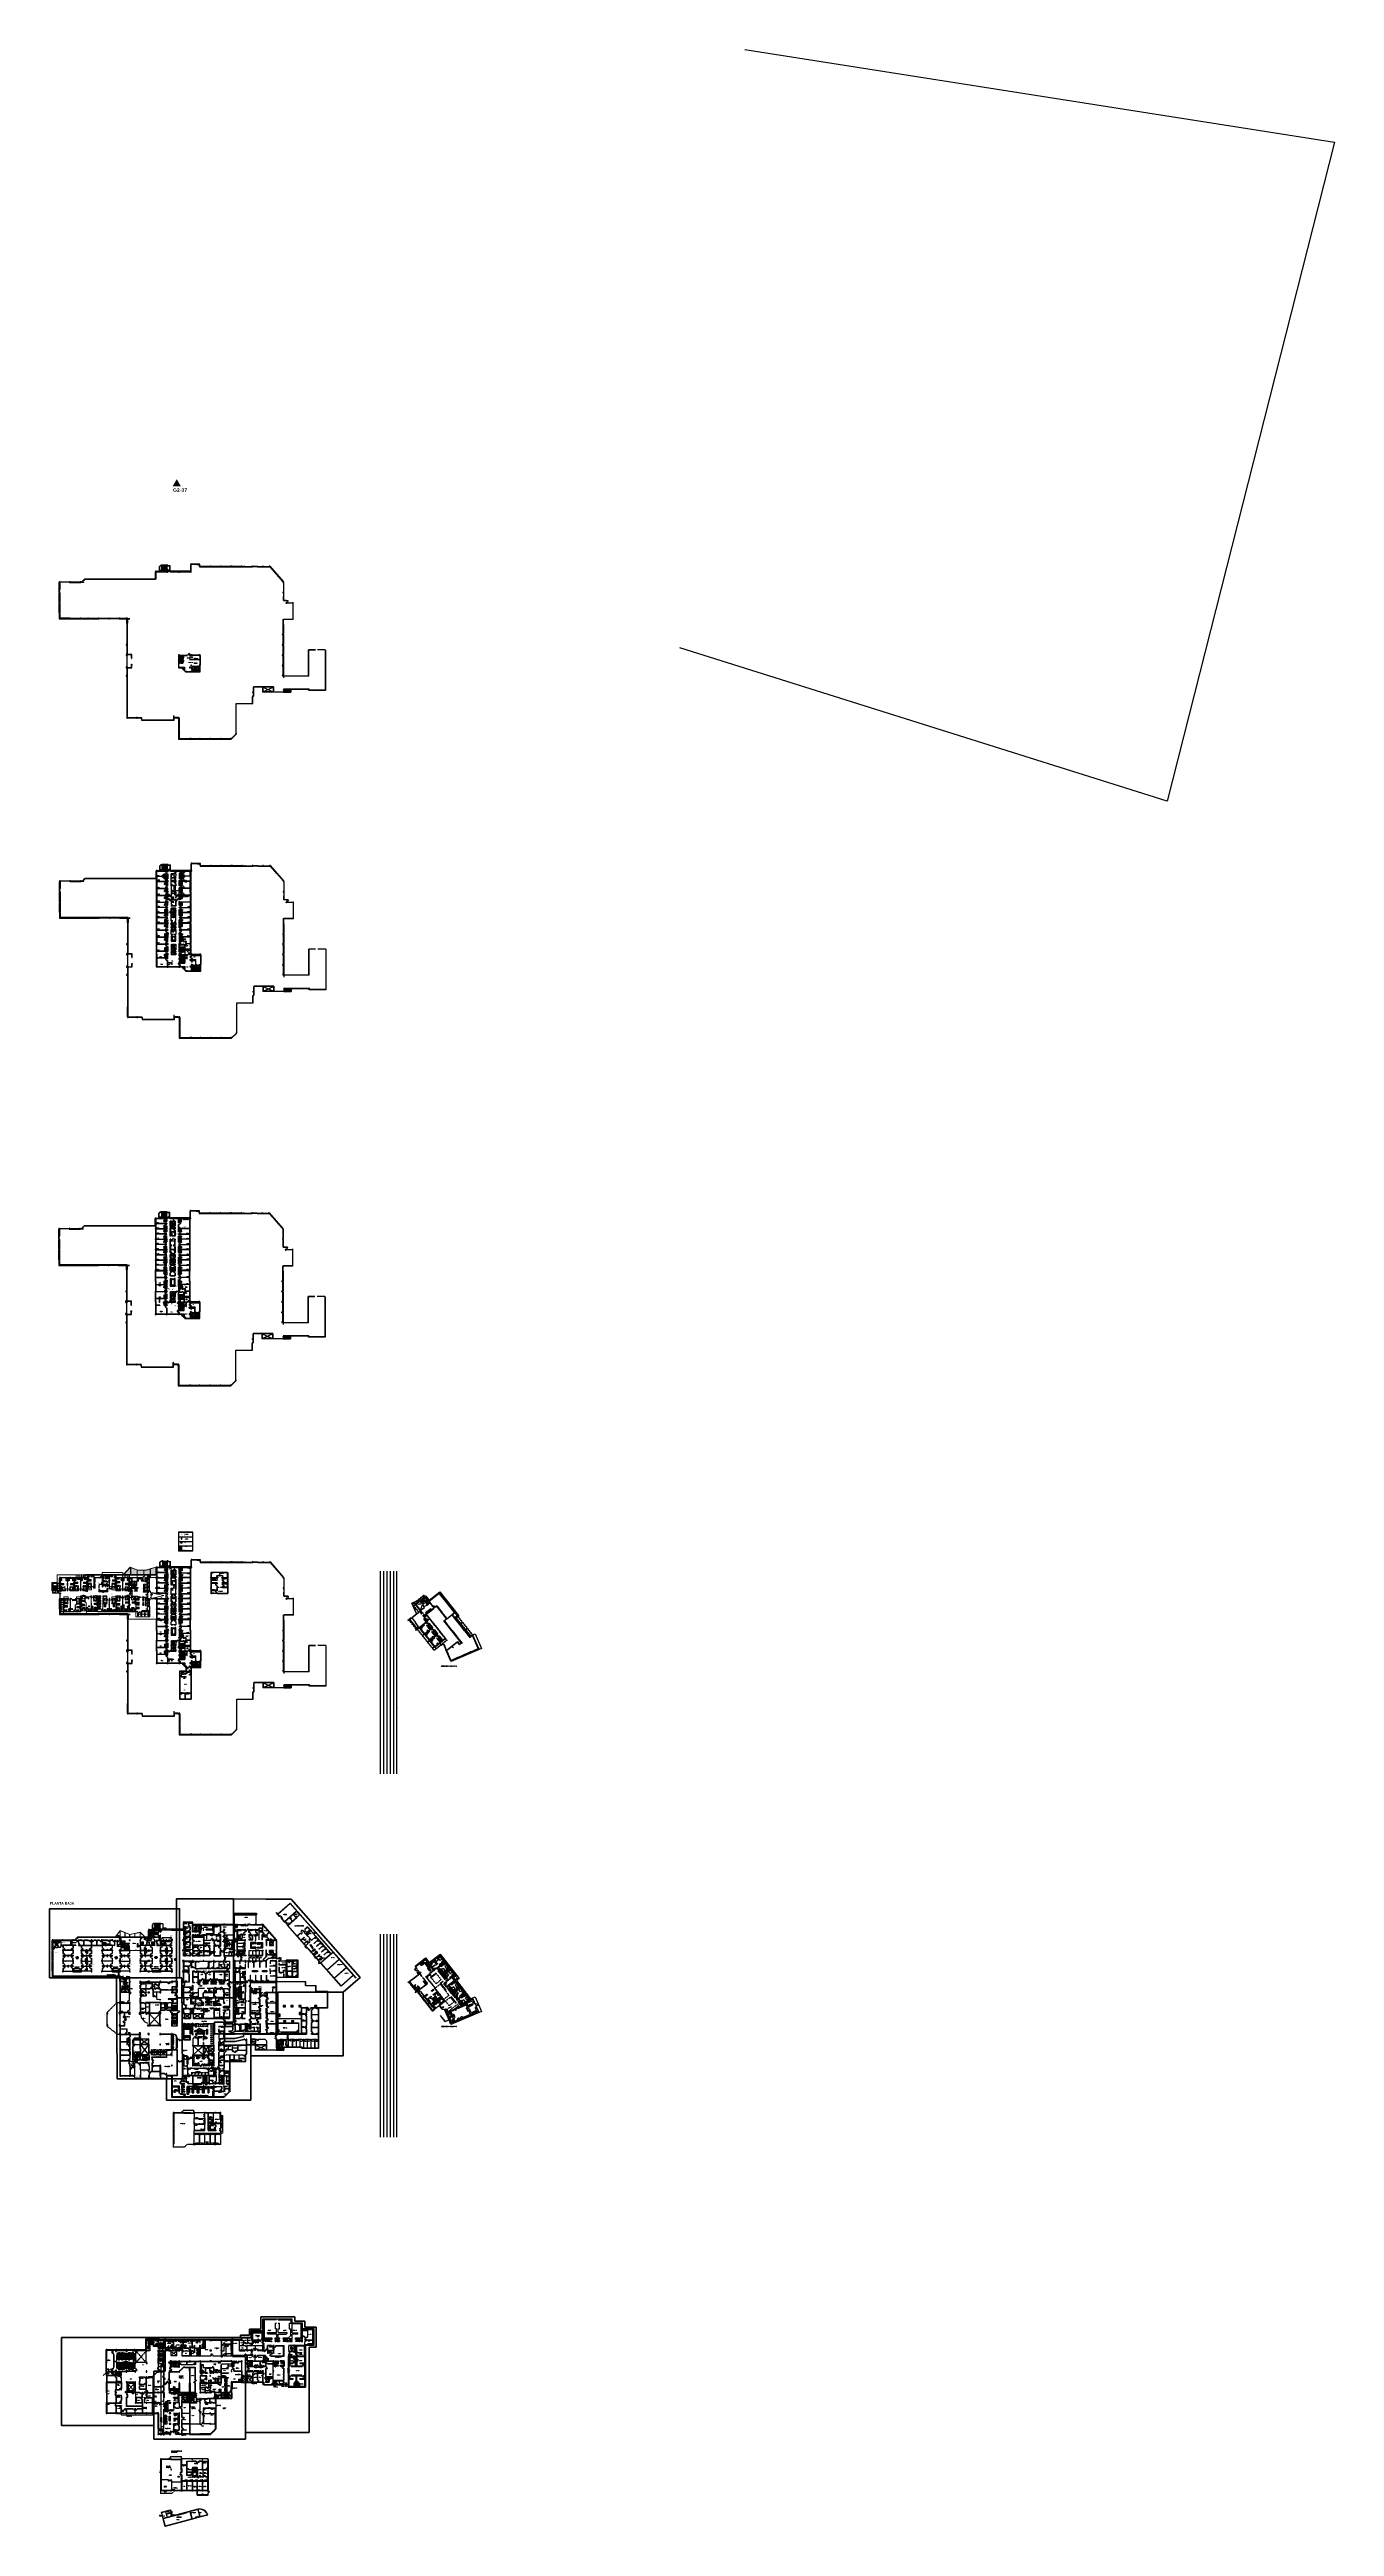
# Model space of a CAD drawing. Header units: metres. Extents: x 51 to 18146, y -212 to 18074.
# Drawn here: x 51 to 840, y -212 to 1309 of the extents above; entities outside this region: 2.
import ezdxf
from ezdxf import colors
from ezdxf.entities.mleader import LeaderData, LeaderLine
from ezdxf.enums import TextEntityAlignment as Align
from ezdxf.math import Vec2, Vec3

# ---------------------------------------------------------------- set-up
doc = ezdxf.new("R2010")
doc.units = ezdxf.units.M
for name, pattern in [('CENTERX2', [4, 2.5, -0.5, 0.5, -0.5]), ('CONTINUA', [0]), ('DASHDOT', [1, 0.5, -0.25, 0, -0.25]), ('DASHED', [0.75, 0.5, -0.25]), ('DASHED2', [0.375, 0.25, -0.125]), ('DASHEDX2', [1.5, 1, -0.5]), ('HIDDEN', [0.375, 0.25, -0.125]), ('HIDDEN2', [0.1875, 0.125, -0.0625]), ('PHANTOMX2', [5, 2.5, -0.5, 0.5, -0.5, 0.5, -0.5])]:
    doc.linetypes.add(name, pattern=pattern)
doc.layers.get('0').update_dxf_attribs({"color": 250})
doc.layers.get('DEFPOINTS').update_dxf_attribs({"color": 250})
for name, color, linetype in [('13-STEEL', 250, 'Continuous'), ('21-CAR', 250, 'Continuous'), ('23-DOOR', 250, 'Continuous'), ('AGUA_CALIENTE', 1, 'Continuous'), ('AGUA_FRIA', 5, 'Continuous'), ('AY', 1, 'Continuous'), ('COL', 2, 'Continuous'), ('ETIQUETADO RACK (F)', 1, 'Continuous'), ('ETIQUETADO RACK (H)', 3, 'Continuous'), ('ETIQUETAS RACK (G)', 3, 'Continuous'), ('EXTINTORES', 1, 'Continuous'), ('GR', 6, 'Continuous'), ('I-INCENDIOS', 1, 'Continuous'), ('I-LE', 1, 'Continuous'), ('MU', 1, 'Continuous'), ('NO', 250, 'Continuous'), ('P0 - Vegetación', 116, 'Continuous'), ('PA', 7, 'Continuous'), ('PDF_P0 - Mobiliario', 15, 'Continuous'), ('PU', 1, 'Continuous'), ('ROTULADO', 7, 'Continuous'), ('RUTAS EVACUACION SECUNDARIA', 150, 'Continuous'), ('SA', 1, 'Continuous'), ('TA', 3, 'Continuous'), ('VE', 5, 'Continuous')]:
    doc.layers.add(name, color=color, linetype=linetype)
for name, color, linetype, lineweight in [('COHECO EJES', 250, 'DASHDOT', 13), ('I-EM', 1, 'Continuous', 0), ('L-lampara de emergencia', 1, 'Continuous', 0), ('Metal', 250, 'Continuous', 0), ('P0 - Antepecho', 250, 'Continuous', 15), ('P0 - Estructura', 250, 'Continuous', 25), ('P0 - Gradas', 250, 'Continuous', 13), ('P0 - Mobiliario', 250, 'Continuous', 9), ('P0 - Paredes', 250, 'Continuous', 20), ('P0 - Pasamanos', 250, 'Continuous', 13), ('P0 - Pergola', 250, 'Continuous', 18), ('P0 - Puertas', 250, 'Continuous', 13), ('P0 - Textos', 250, 'Continuous', 13), ('P0 - Ventanas', 250, 'Continuous', 15), ('P02 Vidrio', 250, 'Continuous', 0), ('RA Incendios', 1, 'Continuous', 5), ('RA Splinker', 1, 'CONTINUA', 20), ('Rebars', 252, 'Continuous', 5), ('ZONAS', 20, 'Continuous', 50)]:
    doc.layers.add(name, color=color, linetype=linetype, lineweight=lineweight)
doc.layers.add('PDF_RA Incendios', color=12, linetype='Continuous', true_color=0xdd0000)
doc.layers.add('RACK', color=20, linetype='Continuous', true_color=0xff5901)
doc.layers.get('0').freeze()
doc.styles.add('ATT', font='romans.shx')
doc.styles.add('CENTURY GOTHIC', font='GOTHIC.TTF')
doc.styles.add('datos', font='ariblk.ttf', dxfattribs={"height": 300})
doc.styles.add('ROMANS', font='romans', dxfattribs={"height": 0.13})
doc.styles.get("Standard").update_dxf_attribs({"font": 'arial.ttf'})
doc.dimstyles.new('ISO-25', dxfattribs={"dimscale": 0.001, "dimtxt": 2.5, "dimasz": 2.5, "dimexe": 1.25, "dimexo": 0.625, "dimtad": 1, "dimtxsty": 'Standard', "dimcen": 2.5, "dimadec": 0, "dimazin": 0, "dimtfac": 1, "dimtmove": 0, "dimatfit": 3, "dimfxl": 1, "dimarcsym": 0})
doc.dimstyles.get("Standard").update_dxf_attribs({"dimscale": 0.001, "dimtxt": 0.13, "dimasz": 0.18, "dimexe": 0.18, "dimexo": 0.0625, "dimgap": 0.09, "dimtad": 0, "dimtih": 1, "dimtoh": 1, "dimdec": 1, "dimzin": 0, "dimdsep": 46, "dimlunit": 6, "dimtxsty": 'ROMANS', "dimcen": 0.09, "dimadec": 0, "dimazin": 0, "dimtfac": 1, "dimtdec": 1, "dimtofl": 0, "dimtmove": 0, "dimatfit": 2, "dimfxl": 1, "dimtolj": 1, "dimtzin": 0, "dimarcsym": 0})
pattern_1 = [(127.951966, (569.71273, 412.785945), (-0.050203054, -0.039155191), [])]

# ---------------------------------------------------------------- blocks, each defined once
blk = doc.blocks.new('-COL40-')
at = {"color": 0}
blk.add_lwpolyline([(-0.2, 0.2), (-0.2, -0.2), (0.2, -0.2), (0.2, 0.2)], close=True, dxfattribs=at)
blk = doc.blocks.new('-COL60-')
at = {"color": 0}
blk.add_lwpolyline([(-0.3, 0.3), (-0.3, -0.3), (0.3, -0.3), (0.3, 0.3)], close=True, dxfattribs=at)
blk = doc.blocks.new('P-IZ')
at = {"color": 0}
blk.add_lwpolyline([(0.05, 1), (0.05, 0), (0, 0), (0, 1), (0.05, 1, -0.4293114), (1, 0, -3.2809513)], format="xyb", dxfattribs=at)
blk = doc.blocks.new('P-DE')
at = {"color": 0}
blk.add_lwpolyline([(-0.05, 1), (-0.05, 0), (0, 0), (0, 1), (-0.05, 1, 0.4293114), (-1, 0, 3.2809513)], format="xyb", dxfattribs=at)
blk = doc.blocks.new('TERRAZA')
at = {"layer": 'AY', "color": 15, "linetype": 'HIDDEN'}
for p, q in [((117.2, 988.6), (123.4, 988.6)), ((117.2, 988.6), (123.4, 988.6)), ((124, 988.8), (125.5, 988.8)), ((130.6, 988.7), (124, 988.7)), ((130.6, 988.6), (125.5, 988.6)), ((138.1, 988.7), (131.2, 988.7)), ((131.2, 988.6), (137.4, 988.6)), ((138.1, 988.7), (135.9, 988.7)), ((144, 991.8), (150, 991.8)), ((144, 991.8), (150, 991.8)), ((150.4, 991.8), (156.4, 991.8)), ((150.4, 991.8), (156.4, 991.8)), ((156.8, 991.8), (162.9, 991.8)), ((163.5, 991.8), (169.3, 991.8)), ((57.4, 975.8), (57.4, 981.8)), ((57.4, 969.4), (57.4, 975.4)), ((57.8, 982.2), (63.8, 982.2)), ((64.2, 982.2), (70.2, 982.2)), ((70.6, 982.2), (71.8, 982.2)), ((116.6, 988.2), (116.6, 983.8)), ((195, 981.8), (195, 970.7)), ((195.1, 981.8), (195.1, 975.8)), ((195.1, 975.4), (195.1, 970.6)), ((57.4, 963), (57.4, 969)), ((57.4, 962.6), (57.4, 959.8)), ((57.8, 959.4), (63.8, 959.4)), ((64.2, 959.4), (70.2, 959.4)), ((70.6, 959.4), (75, 959.4)), ((75.4, 959.4), (81.4, 959.4)), ((87.8, 959.4), (81.8, 959.4)), ((94.2, 959.4), (88.2, 959.4)), ((94.2, 959.4), (99, 959.4)), ((99, 956.5), (99, 959.4)), ((201, 959), (201, 969.7)), ((99, 956.1), (99, 950.1)), ((99, 949.7), (99, 943.7)), ((195.1, 955.9), (195.1, 950.1)), ((195.1, 949.7), (195.1, 943.7)), ((195.1, 943.3), (195.1, 937.3)), ((131.2, 929.4), (132.8, 929.4)), ((195.1, 936.9), (195.1, 930.9)), ((195.1, 930.5), (195.1, 924.5)), ((99, 924.3), (99, 918)), ((99, 917.6), (99, 911.6)), ((99, 911.2), (99, 905.2)), ((99, 904.8), (99, 898.8)), ((104.8, 898.4), (99.4, 898.4)), ((107.4, 898.4), (105.8, 898.4)), ((130.1, 898.4), (128.5, 898.4)), ((130.7, 898.4), (130.7, 892.4)), ((130.7, 892), (130.7, 886)), ((131.1, 885.6), (137.6, 885.6)), ((138, 885.6), (143.6, 885.6)), ((144, 885.6), (150, 885.6)), ((150.4, 885.6), (156.4, 885.6)), ((156.8, 885.6), (162.6, 885.6))]:
    blk.add_line(p, q, dxfattribs=at)
at = {"layer": 'AY', "color": 15}
for p, q in [((57.6, 976.1), (57.6, 977.1)), ((99, 943.3), (99, 937.3)), ((195.1, 930.3), (195.1, 956.5)), ((99, 936.8), (99, 929.9)), ((99, 929.3), (99, 924.7)), ((131.2, 935.5), (131.2, 935.5)), ((131.2, 933.3), (131.2, 933.3)), ((131.8, 936.7), (131.8, 936.5)), ((131.9, 936.6), (131.8, 936.6)), ((131.8, 932.3), (131.8, 932.1)), ((131.9, 932.2), (131.8, 932.2)), ((133.2, 936.5), (131.9, 936.7)), ((131.9, 936.5), (133.2, 936.7)), ((131.9, 932.1), (133.2, 932.3)), ((133.2, 932.1), (131.9, 932.3)), ((134.2, 928.9), (133, 929.6)), ((134.2, 929.6), (133.1, 928.9)), ((133.1, 928.9), (134.2, 928.9)), ((133.2, 936.6), (133.3, 936.6)), ((133.2, 932.2), (133.3, 932.2)), ((133.3, 936.7), (133.3, 936.5)), ((133.3, 932.3), (133.3, 932.1)), ((138.7, 929.7), (138.9, 929.7)), ((138.9, 928.3), (138.7, 929.5)), ((138.9, 929.5), (138.7, 928.3)), ((138.7, 928.2), (138.9, 928.2)), ((138.8, 929.5), (138.8, 929.7)), ((138.8, 928.3), (138.8, 928.2)), ((143.5, 928.2), (143.2, 929.5)), ((143.5, 929.5), (143.2, 928.2)), ((143.3, 929.6), (143.4, 929.6)), ((143.3, 928.1), (143.4, 928.1)), ((143.4, 929.5), (143.4, 929.6)), ((143.4, 928.2), (143.4, 928.1)), ((143.6, 927.3), (143.6, 930.5)), ((214.6, 940.4), (210.5, 940.4)), ((220.7, 940.4), (220.7, 915.6)), ((138.7, 927.3), (141, 927.3)), ((141.2, 927.3), (143.4, 927.3)), ((210.7, 916.2), (195.1, 916.2)), ((210.7, 916.4), (210.8, 916.4)), ((210.7, 916), (210.7, 916.4)), ((210.8, 915.6), (210.8, 916.4)), ((220.7, 915.6), (210.8, 915.6))]:
    blk.add_line(p, q, dxfattribs=at)
for points in [[(131, 936.1), (131.1, 936.1), (131.1, 936.1), (131.1, 935.8), (131.1, 935.8), (131.1, 936.1)], [(131, 934.9), (131.1, 934.9), (131.1, 934.9), (131.1, 935.2), (131.1, 935.2), (131.1, 934.9)], [(131, 933.9), (131.1, 933.9), (131.1, 933.9), (131.1, 933.6), (131.1, 933.6), (131.1, 933.9)], [(131, 932.7), (131.1, 932.7), (131.1, 932.7), (131.1, 933), (131.1, 933), (131.1, 932.7)], [(131.1, 935.8), (131.1, 935.5), (131.2, 935.5), (131.2, 935.8), (131.1, 935.8)], [(131.1, 935.2), (131.1, 935.5), (131.2, 935.5), (131.2, 935.2), (131.1, 935.2)], [(131.1, 933.6), (131.1, 933.3), (131.2, 933.3), (131.2, 933.6), (131.1, 933.6)], [(131.1, 933), (131.1, 933.3), (131.2, 933.3), (131.2, 933), (131.1, 933)], [(131.3, 935.8), (131.3, 935.5), (131.2, 935.5), (131.2, 935.8), (131.3, 935.8)], [(131.3, 935.2), (131.3, 935.5), (131.2, 935.5), (131.2, 935.2), (131.3, 935.2)], [(131.3, 933.6), (131.3, 933.3), (131.2, 933.3), (131.2, 933.6), (131.3, 933.6)], [(131.3, 933), (131.3, 933.3), (131.2, 933.3), (131.2, 933), (131.3, 933)], [(131.3, 936.2), (131.3, 936.2), (131.3, 935.8), (131.3, 935.8), (131.3, 936.2)], [(131.3, 934.8), (131.3, 934.8), (131.3, 935.2), (131.3, 935.2), (131.3, 934.8)], [(131.3, 934), (131.3, 934), (131.3, 933.6), (131.3, 933.6), (131.3, 934)], [(131.3, 932.6), (131.3, 932.6), (131.3, 933), (131.3, 933), (131.3, 932.6)], [(139.2, 930.2), (139.2, 930.2), (139.6, 930.2), (139.6, 930.2), (139.2, 930.2)], [(139.6, 930.2), (139.9, 930.2), (139.9, 930.3), (139.6, 930.3), (139.6, 930.2)], [(140.2, 930.2), (139.9, 930.2), (139.9, 930.3), (140.2, 930.3), (140.2, 930.2)], [(140.6, 930.2), (140.6, 930.2), (140.2, 930.2), (140.2, 930.2), (140.6, 930.2)], [(141.6, 930.2), (141.6, 930.2), (142, 930.2), (142, 930.2), (141.6, 930.2)], [(142, 930.2), (142.3, 930.2), (142.3, 930.3), (142, 930.3), (142, 930.2)], [(142.6, 930.2), (142.3, 930.2), (142.3, 930.3), (142.6, 930.3), (142.6, 930.2)], [(143, 930.2), (143, 930.2), (142.6, 930.2), (142.6, 930.2), (143, 930.2)], [(210.5, 924.3), (210.5, 940.4)], [(210.7, 924.3), (210.7, 940.2)]]:
    blk.add_lwpolyline(points, dxfattribs=at)
for points in [[(131.3, 936.2), (131.3, 936.3), (133.6, 936.3), (133.6, 935.5), (133.5, 935.5), (133.5, 936.3), (131.4, 936.3), (131.4, 936.2)], [(131.3, 934.8), (131.3, 934.7), (133.6, 934.7), (133.6, 935.5), (133.5, 935.5), (133.5, 934.8), (131.4, 934.8), (131.4, 934.8)], [(131.3, 934), (131.3, 934.1), (133.6, 934.1), (133.6, 933.3), (133.5, 933.3), (133.5, 934), (131.4, 934), (131.4, 934)], [(131.3, 932.6), (131.3, 932.5), (133.6, 932.5), (133.6, 933.3), (133.5, 933.3), (133.5, 932.5), (131.4, 932.5), (131.4, 932.6)], [(131.9, 936.7), (131.9, 936.5), (133.2, 936.5), (133.2, 936.7)], [(131.9, 932.3), (131.9, 932.1), (133.2, 932.1), (133.2, 932.3)], [(138.7, 928.3), (138.9, 928.3), (138.9, 929.5), (138.7, 929.5)], [(139.9, 927.9), (139.1, 927.9), (139.1, 930.2), (139.2, 930.2), (139.2, 930.1), (139.1, 930.1), (139.1, 928), (139.9, 928)], [(139.9, 927.9), (140.7, 927.9), (140.7, 930.2), (140.6, 930.2), (140.6, 930.1), (140.6, 930.1), (140.6, 928), (139.9, 928)], [(142.3, 927.9), (141.5, 927.9), (141.5, 930.2), (141.6, 930.2), (141.6, 930.1), (141.5, 930.1), (141.5, 928), (142.3, 928)], [(142.3, 927.9), (143.1, 927.9), (143.1, 930.2), (143, 930.2), (143, 930.1), (143, 930.1), (143, 928), (142.3, 928)], [(143.2, 929.5), (143.5, 929.5), (143.5, 928.2), (143.2, 928.2)]]:
    blk.add_lwpolyline(points, close=True, dxfattribs=at)
at = {"layer": 'COL', "color": 15}
for points in [[(116.6, 988.6), (116.6, 988.2), (117.2, 988.2), (117.2, 988.6)], [(116.6, 988.6), (116.6, 988.2), (117.2, 988.2), (117.2, 988.6)], [(116.6, 988.6), (116.6, 988.2), (117.2, 988.2), (117.2, 988.6)], [(116.6, 988.6), (116.6, 988.2), (117.2, 988.2), (117.2, 988.6)], [(116.6, 988.6), (116.6, 988.2), (117.2, 988.2), (117.2, 988.6)], [(120.1, 992.3), (120.1, 992), (120.7, 992), (120.7, 992.3)], [(120.1, 992.3), (120.1, 992), (120.7, 992), (120.7, 992.3)], [(120.1, 992.3), (120.1, 992), (120.7, 992), (120.7, 992.3)], [(120.1, 992.3), (120.1, 992), (120.7, 992), (120.7, 992.3)], [(120.1, 992.3), (120.1, 992), (120.7, 992), (120.7, 992.3)], [(120.1, 992.3), (120.1, 992), (120.7, 992), (120.7, 992.3)], [(120.1, 989.1), (120.1, 988.8), (120.7, 988.8), (120.7, 989.1)], [(120.1, 989.1), (120.1, 988.8), (120.7, 988.8), (120.7, 989.1)], [(120.1, 989.1), (120.1, 988.8), (120.7, 988.8), (120.7, 989.1)], [(123.4, 992.3), (123.4, 992), (124, 992), (124, 992.3)], [(123.4, 992.3), (123.4, 992), (124, 992), (124, 992.3)], [(123.4, 992.3), (123.4, 992), (124, 992), (124, 992.3)], [(123.4, 992.3), (123.4, 992), (124, 992), (124, 992.3)], [(123.4, 992.3), (123.4, 992), (124, 992), (124, 992.3)], [(123.4, 992.3), (123.4, 992), (124, 992), (124, 992.3)], [(123.4, 989.1), (123.4, 988.8), (124, 988.8), (124, 989.1)], [(123.4, 989.1), (123.4, 988.8), (124, 988.8), (124, 989.1)], [(123.4, 989.1), (123.4, 988.8), (124, 988.8), (124, 989.1)], [(124, 988.2), (124, 988.7), (123.4, 988.7), (123.4, 988.2)], [(123.4, 988.6), (123.4, 988.2), (124, 988.2), (124, 988.6)], [(130.6, 988.6), (130.6, 988.2), (131.2, 988.2), (131.2, 988.6)], [(137.4, 988.6), (137.4, 988.2), (138, 988.2), (138, 988.6)], [(137.4, 988.6), (137.4, 988.2), (138, 988.2), (138, 988.6)], [(137.4, 988.6), (137.4, 988.2), (138, 988.2), (138, 988.6)], [(137.4, 988.6), (137.4, 988.2), (138, 988.2), (138, 988.6)], [(137.4, 988.6), (137.4, 988.2), (138, 988.2), (138, 988.6)], [(98.5, 937.4), (98.5, 936.8), (99, 936.8), (99, 937.4)], [(98.5, 929.9), (98.5, 929.3), (99, 929.3), (99, 929.9)], [(137.4, 937.3), (137.4, 936.9), (138, 936.9), (138, 937.3)], [(137.4, 929.8), (137.4, 929.4), (138, 929.4), (138, 929.8)], [(138.1, 937.3), (138.1, 936.9), (138.7, 936.9), (138.7, 937.3)], [(138.1, 930.9), (138.1, 930.5), (138.7, 930.5), (138.7, 930.9)], [(143.4, 937.3), (143.4, 936.9), (144, 936.9), (144, 937.3)], [(143.4, 930.9), (143.4, 930.5), (144, 930.5), (144, 930.9)], [(138.1, 927.3), (138.1, 926.9), (138.7, 926.9), (138.7, 927.3)], [(143.4, 927.3), (143.4, 926.9), (144, 926.9), (144, 927.3)]]:
    blk.add_lwpolyline(points, close=True, dxfattribs=at)
at = {"layer": 'GR', "color": 15}
for p, q in [((120.4, 990.7), (120.4, 992)), ((120.4, 990.7), (120.4, 992)), ((120.4, 989.1), (120.4, 990.4)), ((120.4, 989.1), (120.4, 990.4)), ((120.7, 990.7), (120.7, 992)), ((120.7, 990.7), (120.7, 992)), ((120.7, 990.7), (120.7, 992)), ((120.7, 990.7), (120.7, 992)), ((120.7, 990.7), (120.7, 992)), ((120.7, 990.7), (120.7, 992)), ((120.7, 989.1), (120.7, 990.4)), ((120.7, 989.1), (120.7, 990.4)), ((120.7, 989.1), (120.7, 990.4)), ((120.7, 989.1), (120.7, 990.4)), ((120.7, 989.1), (120.7, 990.4)), ((120.7, 989.1), (120.7, 990.4)), ((121, 990.7), (121, 992)), ((121, 990.7), (121, 992)), ((121, 990.7), (121, 992)), ((121, 990.7), (121, 992)), ((121, 990.7), (121, 992)), ((121, 990.7), (121, 992)), ((121, 989.1), (121, 990.4)), ((121, 989.1), (121, 990.4)), ((121, 989.1), (121, 990.4)), ((121, 989.1), (121, 990.4)), ((121, 989.1), (121, 990.4)), ((121, 989.1), (121, 990.4)), ((121.3, 990.7), (121.3, 992)), ((121.3, 990.7), (121.3, 992)), ((121.3, 990.7), (121.3, 992)), ((121.3, 990.7), (121.3, 992)), ((121.3, 990.7), (121.3, 992)), ((121.3, 990.7), (121.3, 992)), ((121.3, 989.1), (121.3, 990.4)), ((121.3, 989.1), (121.3, 990.4)), ((121.3, 989.1), (121.3, 990.4)), ((121.3, 989.1), (121.3, 990.4)), ((121.3, 989.1), (121.3, 990.4)), ((121.3, 989.1), (121.3, 990.4)), ((121.6, 990.7), (121.6, 992)), ((121.6, 990.7), (121.6, 992)), ((121.6, 990.7), (121.6, 992)), ((121.6, 990.7), (121.6, 992)), ((121.6, 990.7), (121.6, 992)), ((121.6, 990.7), (121.6, 992)), ((121.6, 989.1), (121.6, 990.4)), ((121.6, 989.1), (121.6, 990.4)), ((121.6, 989.1), (121.6, 990.4)), ((121.6, 989.1), (121.6, 990.4)), ((121.6, 989.1), (121.6, 990.4)), ((121.6, 989.1), (121.6, 990.4)), ((121.9, 990.7), (121.9, 992)), ((121.9, 990.7), (121.9, 992)), ((121.9, 990.7), (121.9, 992)), ((121.9, 990.7), (121.9, 992)), ((121.9, 990.7), (121.9, 992)), ((121.9, 990.7), (121.9, 992)), ((121.9, 989.1), (121.9, 990.4)), ((121.9, 989.1), (121.9, 990.4)), ((121.9, 989.1), (121.9, 990.4)), ((121.9, 989.1), (121.9, 990.4)), ((121.9, 989.1), (121.9, 990.4)), ((121.9, 989.1), (121.9, 990.4)), ((122.2, 990.7), (122.2, 992)), ((122.2, 990.7), (122.2, 992)), ((122.2, 990.7), (122.2, 992)), ((122.2, 990.7), (122.2, 992)), ((122.2, 990.7), (122.2, 992)), ((122.2, 990.7), (122.2, 992)), ((122.2, 989.1), (122.2, 990.4)), ((122.2, 989.1), (122.2, 990.4)), ((122.2, 989.1), (122.2, 990.4)), ((122.2, 989.1), (122.2, 990.4)), ((122.2, 989.1), (122.2, 990.4)), ((122.2, 989.1), (122.2, 990.4)), ((122.5, 990.7), (122.5, 992)), ((122.5, 990.7), (122.5, 992)), ((122.5, 990.7), (122.5, 992)), ((122.5, 990.7), (122.5, 992)), ((122.5, 990.7), (122.5, 992)), ((122.5, 990.7), (122.5, 992)), ((122.5, 989.1), (122.5, 990.4)), ((122.5, 989.1), (122.5, 990.4)), ((122.5, 989.1), (122.5, 990.4)), ((122.5, 989.1), (122.5, 990.4)), ((122.5, 989.1), (122.5, 990.4)), ((122.5, 989.1), (122.5, 990.4)), ((122.8, 990.7), (122.8, 992)), ((122.8, 990.7), (122.8, 992)), ((122.8, 990.7), (122.8, 992)), ((122.8, 990.7), (122.8, 992)), ((122.8, 990.7), (122.8, 992)), ((122.8, 990.7), (122.8, 992)), ((122.8, 989.1), (122.8, 990.4)), ((122.8, 989.1), (122.8, 990.4)), ((122.8, 989.1), (122.8, 990.4)), ((122.8, 989.1), (122.8, 990.4)), ((122.8, 989.1), (122.8, 990.4)), ((122.8, 989.1), (122.8, 990.4)), ((123.1, 990.7), (123.1, 992)), ((123.1, 990.7), (123.1, 992)), ((123.1, 990.7), (123.1, 992)), ((123.1, 990.7), (123.1, 992)), ((123.1, 990.7), (123.1, 992)), ((123.1, 990.7), (123.1, 992)), ((123.1, 989.1), (123.1, 990.4)), ((123.1, 989.1), (123.1, 990.4)), ((123.1, 989.1), (123.1, 990.4)), ((123.1, 989.1), (123.1, 990.4)), ((123.1, 989.1), (123.1, 990.4)), ((123.1, 989.1), (123.1, 990.4)), ((123.4, 990.7), (123.4, 992)), ((123.4, 990.7), (123.4, 992)), ((123.4, 990.7), (123.4, 992)), ((123.4, 990.7), (123.4, 992)), ((123.4, 990.7), (123.4, 992)), ((123.4, 990.7), (123.4, 992)), ((123.4, 989.1), (123.4, 990.4)), ((123.4, 989.1), (123.4, 990.4)), ((123.4, 989.1), (123.4, 990.4)), ((123.4, 989.1), (123.4, 990.4)), ((123.4, 989.1), (123.4, 990.4)), ((123.4, 989.1), (123.4, 990.4)), ((123.7, 990.7), (123.7, 992)), ((123.7, 990.7), (123.7, 992)), ((123.7, 990.7), (123.7, 992)), ((123.7, 990.7), (123.7, 992)), ((123.7, 990.7), (123.7, 992)), ((123.7, 990.7), (123.7, 992)), ((123.7, 989.1), (123.7, 990.4)), ((123.7, 989.1), (123.7, 990.4)), ((123.7, 989.1), (123.7, 990.4)), ((123.7, 989.1), (123.7, 990.4)), ((123.7, 989.1), (123.7, 990.4)), ((123.7, 989.1), (123.7, 990.4)), ((195.1, 916), (195.1, 914.4)), ((195.4, 916), (195.4, 914.4)), ((195.7, 916), (195.7, 914.4)), ((196, 916), (196, 914.4)), ((196.3, 916), (196.3, 914.4)), ((196.6, 916), (196.6, 914.4)), ((196.9, 916), (196.9, 914.4)), ((197.2, 916), (197.2, 914.4)), ((197.5, 916), (197.5, 914.4)), ((197.8, 916), (197.8, 914.4)), ((198.1, 916), (198.1, 914.4)), ((198.4, 916), (198.4, 914.4)), ((198.7, 916), (198.7, 914.4)), ((199, 916.2), (199, 914.4)), ((199.3, 916.2), (199.3, 914.4)), ((199.6, 916.2), (199.6, 914.4))]:
    blk.add_line(p, q, dxfattribs=at)
for points in [[(123.7, 989.6, 0, 0, 0), (119.8, 989.6, 0, 0, 0), (119.8, 991.3, 0, 0, 0), (121, 991.3, 0, 0.25, 0), (120.8, 991.3, 0.25, 0.25, 0)], [(123.7, 989.6, 0, 0, 0), (119.8, 989.6, 0, 0, 0), (119.8, 991.3, 0, 0, 0), (121, 991.3, 0, 0.25, 0), (120.8, 991.3, 0.25, 0.25, 0)], [(123.7, 989.6, 0, 0, 0), (120.1, 989.6, 0, 0, 0), (120.1, 991.3, 0, 0, 0), (121.3, 991.3, 0, 0.25, 0), (121.1, 991.3, 0.25, 0.25, 0)], [(123.7, 989.6, 0, 0, 0), (120.1, 989.6, 0, 0, 0), (120.1, 991.3, 0, 0, 0), (121.3, 991.3, 0, 0.25, 0), (121.1, 991.3, 0.25, 0.25, 0)], [(123.7, 989.6, 0, 0, 0), (120.1, 989.6, 0, 0, 0), (120.1, 991.3, 0, 0, 0), (121.3, 991.3, 0, 0.25, 0), (121.1, 991.3, 0.25, 0.25, 0)], [(123.7, 989.6, 0, 0, 0), (120.1, 989.6, 0, 0, 0), (120.1, 991.3, 0, 0, 0), (121.3, 991.3, 0, 0.25, 0), (121.1, 991.3, 0.25, 0.25, 0)]]:
    blk.add_lwpolyline(points, format="xyseb", dxfattribs=at)
for points in [[(121.9, 990.3), (121.4, 991.1), (121.2, 991), (121.1, 991.1), (121.6, 991.4), (121.5, 991.5), (121.3, 991.3), (120.6, 992.3)], [(121.9, 990.3), (121.4, 991.1), (121.2, 991), (121.1, 991.1), (121.6, 991.4), (121.5, 991.5), (121.3, 991.3), (120.6, 992.3)], [(122.2, 990.3), (121.7, 991.1), (121.5, 991), (121.4, 991.1), (121.9, 991.4), (121.8, 991.5), (121.6, 991.3), (120.9, 992.3)], [(122.2, 990.3), (121.7, 991.1), (121.5, 991), (121.4, 991.1), (121.9, 991.4), (121.8, 991.5), (121.6, 991.3), (120.9, 992.3)], [(122.2, 990.3), (121.7, 991.1), (121.5, 991), (121.4, 991.1), (121.9, 991.4), (121.8, 991.5), (121.6, 991.3), (120.9, 992.3)], [(122.2, 990.3), (121.7, 991.1), (121.5, 991), (121.4, 991.1), (121.9, 991.4), (121.8, 991.5), (121.6, 991.3), (120.9, 992.3)], [(122.2, 990.3), (121.7, 991.2), (121.5, 991.1), (121.5, 991.1), (121.9, 991.4), (121.9, 991.5), (121.6, 991.4), (121, 992.4)], [(122.2, 990.3), (121.7, 991.2), (121.5, 991.1), (121.5, 991.1), (121.9, 991.4), (121.9, 991.5), (121.6, 991.4), (121, 992.4)], [(122.2, 990.3), (121.7, 991.2), (121.5, 991.1), (121.5, 991.1), (121.9, 991.4), (121.9, 991.5), (121.6, 991.4), (121, 992.4)], [(122.2, 990.3), (121.7, 991.2), (121.5, 991.1), (121.5, 991.1), (121.9, 991.4), (121.9, 991.5), (121.6, 991.4), (121, 992.4)], [(198.4, 916.1), (198.4, 916), (195.1, 916), (195.1, 916.1), (198.4, 916.1), (198.4, 916.1), (195.1, 916.1)], [(198.4, 916), (198.4, 915.9), (195.1, 915.9), (195.1, 916), (198.4, 916), (198.4, 916), (195.1, 916)], [(199.6, 914.4), (199.6, 914.3), (195.1, 914.3), (195.1, 914.4), (199.6, 914.4), (199.6, 914.4), (195.1, 914.4)]]:
    blk.add_lwpolyline(points, dxfattribs=at)
at = {"layer": 'NO'}
for p, q in [((182.5, 991.6), (186.2, 991.6)), ((182.5, 991.4), (186.2, 991.4)), ((186.6, 991.7), (195, 982.2)), ((186.6, 991.4), (190.6, 986.8)), ((190.7, 986.7), (194.7, 982.2)), ((195.1, 970.7), (196.6, 970.7)), ((195.2, 970.6), (195.1, 970.6)), ((201, 959.1), (195.1, 959.1)), ((201, 959), (195.1, 959)), ((196.6, 970.6), (195.2, 970.6)), ((196.6, 970.7), (196.6, 970.6)), ((196.7, 969.4), (196.6, 969.4)), ((196.6, 969.4), (196.6, 969.2)), ((196.6, 969.2), (201, 969.2)), ((196.6, 969), (196.6, 969.2)), ((196.6, 969), (196.6, 968.7)), ((196.7, 968.7), (196.6, 968.7)), ((196.7, 969.4), (196.7, 968.7)), ((143.8, 934.5), (137.4, 934.5)), ((137.4, 934.5), (137.4, 934.4)), ((137.4, 934.4), (143.8, 934.4)), ((220.7, 940.4), (215.9, 940.4)), ((175.9, 914.4), (176.7, 914.4)), ((175.9, 914.3), (175.9, 914.4)), ((175.9, 914.3), (176.7, 914.3)), ((176.7, 912.3), (176.7, 917.4)), ((176.9, 912.2), (176.9, 917.6)), ((181.2, 917.8), (181.2, 917.6)), ((181.3, 917.8), (181.3, 917.6)), ((188.9, 914.5), (182.1, 914.5)), ((188.9, 914.3), (182.1, 914.3)), ((182.3, 917.4), (188.7, 914.5)), ((182.3, 914.5), (188.7, 917.4)), ((195.1, 914.3), (188.9, 914.3)), ((210.7, 924.3), (194.9, 924.3)), ((201.1, 916.3), (201.1, 916.2)), ((201.3, 916.3), (201.3, 916.2)), ((166.1, 889.2), (166.1, 907.5)), ((175.7, 911.6), (176.1, 911.6)), ((175.7, 911.5), (176.1, 911.5)), ((175.9, 909.5), (176.1, 909.5)), ((175.9, 909.4), (175.9, 909.5)), ((175.9, 909.4), (176.1, 909.4)), ((163, 885.8), (166, 888.8)), ((166.2, 889.2), (166.1, 889.2))]:
    blk.add_line(p, q, dxfattribs=at)
at = {"layer": 'PA', "color": 15}
for p, q in [((123.4, 992.3), (120.7, 992.3)), ((123.4, 992.3), (120.7, 992.3)), ((123.4, 992.3), (120.7, 992.3)), ((123.4, 992.3), (120.7, 992.3)), ((123.4, 992), (120.7, 992)), ((123.4, 992), (120.7, 992)), ((123.4, 992), (120.7, 992)), ((123.4, 992), (120.7, 992)), ((123.4, 992), (120.7, 992)), ((123.4, 992), (120.7, 992)), ((123.4, 989.1), (120.7, 989.1)), ((123.4, 989.1), (120.7, 989.1)), ((123.4, 989.1), (120.7, 989.1)), ((123.4, 988.9), (120.7, 988.9)), ((123.4, 988.9), (120.7, 988.9)), ((123.4, 988.9), (120.7, 988.9)), ((123.4, 988.6), (123.4, 988.7)), ((123.4, 988.7), (124, 988.7)), ((124, 988.7), (124, 988.6)), ((138.1, 988.6), (138.1, 990.2)), ((138.1, 988.6), (138.1, 990.2)), ((138.3, 988.8), (138.3, 990.1)), ((143.8, 993), (138.5, 993)), ((141.8, 993), (138.5, 993)), ((141.1, 992.8), (138.5, 992.8)), ((138.5, 988.6), (138.5, 988.6)), ((141.8, 992.8), (141.2, 992.8)), ((141.8, 992.8), (141.8, 993)), ((146.2, 991.4), (146.3, 991.4)), ((146.2, 991.4), (146.3, 991.4)), ((148.7, 991.4), (148.7, 991.2)), ((148.7, 991.4), (148.9, 991.4)), ((148.9, 991.2), (148.9, 991.4)), ((160.5, 991.4), (160.7, 991.4)), ((170.5, 991.6), (170.5, 991.4)), ((171.3, 991.6), (170.5, 991.6)), ((170.5, 991.4), (170.9, 991.4)), ((171.3, 991.4), (171, 991.4)), ((171.3, 991.6), (171.3, 991.4)), ((179.2, 991.6), (176.1, 991.6)), ((179.2, 991.4), (176.1, 991.4)), ((57.6, 977.1), (57.6, 977.5)), ((57.6, 977.1), (57.8, 977.1)), ((57.6, 976.1), (57.8, 976.1)), ((57.6, 975.8), (57.6, 976.1)), ((57.8, 977.1), (57.8, 977.4)), ((57.8, 975.8), (57.8, 976.1)), ((67, 981.8), (67, 981.9)), ((67, 981.9), (70.2, 981.9)), ((67, 981.8), (68.8, 981.8)), ((68.9, 981.8), (70.2, 981.8)), ((71.8, 981.9), (70.6, 981.9)), ((72.3, 981.8), (70.6, 981.8)), ((71.8, 982.6), (73, 983.8)), ((71.8, 981.9), (71.8, 982.6)), ((72, 982.5), (73.1, 983.6)), ((72, 981.9), (72, 982.5)), ((72.3, 981.9), (72, 981.9)), ((72.3, 981.9), (72.3, 981.8)), ((75.4, 983.8), (73, 983.8)), ((75.4, 983.6), (73.1, 983.6)), ((75.4, 983.6), (75.4, 983.8)), ((77, 983.6), (77, 983.8)), ((79.8, 983.8), (77, 983.8)), ((79.8, 983.6), (77, 983.6)), ((79.8, 983.6), (79.8, 983.8)), ((81.8, 983.8), (81.4, 983.8)), ((81.4, 983.6), (81.4, 983.8)), ((81.8, 983.6), (81.4, 983.6)), ((81.8, 983.6), (81.8, 983.8)), ((83.4, 983.6), (83.4, 983.8)), ((84, 983.8), (83.4, 983.8)), ((84, 983.6), (83.4, 983.6)), ((84, 983.8), (84, 983.6)), ((86.2, 983.8), (85.6, 983.8)), ((85.6, 983.8), (85.6, 983.6)), ((86.2, 983.6), (85.6, 983.6)), ((86.2, 983.6), (86.2, 983.8)), ((88.2, 983.8), (87.8, 983.8)), ((87.8, 983.6), (87.8, 983.8)), ((88.2, 983.6), (87.8, 983.6)), ((88.2, 983.6), (88.2, 983.8)), ((92.6, 983.8), (89.8, 983.8)), ((89.8, 983.6), (89.8, 983.8)), ((92.6, 983.6), (89.8, 983.6)), ((92.6, 983.6), (92.6, 983.8)), ((94.2, 983.6), (94.2, 983.8)), ((94.6, 983.8), (94.2, 983.8)), ((94.6, 983.6), (94.2, 983.6)), ((94.6, 983.6), (94.6, 983.8)), ((97.2, 983.8), (96.2, 983.8)), ((96.2, 983.6), (96.2, 983.8)), ((97.2, 983.6), (96.2, 983.6)), ((97.2, 983.6), (97.2, 983.8)), ((98.8, 983.6), (98.8, 983.8)), ((99, 983.8), (98.8, 983.8)), ((99, 983.6), (98.8, 983.6)), ((99.4, 983.8), (99, 983.8)), ((99, 983.8), (99, 983.6)), ((99, 983.8), (99, 983.6)), ((99.4, 983.6), (99, 983.6)), ((99.4, 983.6), (99.4, 983.8)), ((103.2, 983.8), (101, 983.8)), ((101, 983.6), (101, 983.8)), ((103.2, 983.6), (101, 983.6)), ((103.2, 983.6), (103.2, 983.8)), ((104.8, 983.6), (104.8, 983.8)), ((105.2, 983.8), (104.8, 983.8)), ((105.2, 983.6), (104.8, 983.6)), ((105.2, 983.6), (105.2, 983.8)), ((106.8, 983.6), (106.8, 983.8)), ((107.4, 983.8), (106.8, 983.8)), ((107.4, 983.6), (106.8, 983.6)), ((107.4, 983.6), (107.4, 983.8)), ((109.6, 983.8), (109, 983.8)), ((109, 983.6), (109, 983.8)), ((109.6, 983.6), (109, 983.6)), ((109.6, 983.6), (109.6, 983.8)), ((111.2, 983.6), (111.2, 983.8)), ((111.6, 983.8), (111.2, 983.8)), ((111.6, 983.6), (111.2, 983.6)), ((111.6, 983.6), (111.6, 983.8)), ((116.5, 983.8), (113.2, 983.8)), ((113.2, 983.6), (113.2, 983.8)), ((116.5, 983.6), (113.2, 983.6)), ((116.5, 983.8), (114.2, 983.8)), ((116.5, 983.6), (114.2, 983.6)), ((116.5, 983.6), (116.5, 983.8)), ((116.6, 983.6), (116.6, 983.8)), ((117.2, 988.4), (123.2, 988.4)), ((117.2, 988.4), (123.2, 988.4)), ((117.2, 988.4), (123.4, 988.4)), ((117.2, 988.2), (122, 988.2)), ((117.2, 988.2), (122, 988.2)), ((117.2, 988.2), (123.4, 988.2)), ((122.2, 988.2), (123.2, 988.2)), ((122.2, 988.2), (123.4, 988.2)), ((122.2, 988.2), (123.2, 988.2)), ((122.2, 988.2), (123.2, 988.2)), ((122.2, 988.2), (123.4, 988.2)), ((122.2, 988.2), (123.2, 988.2)), ((122.3, 988.2), (123.4, 988.2)), ((122.3, 988.2), (123.4, 988.2)), ((123.2, 988.2), (123.2, 988.4)), ((123.2, 988.4), (123.2, 988.4)), ((123.2, 988.2), (123.2, 988.4)), ((123.2, 988.4), (123.2, 988.4)), ((123.2, 988.2), (123.4, 988.2)), ((123.2, 988.2), (123.4, 988.2)), ((123.2, 988.2), (123.4, 988.2)), ((123.2, 988.2), (123.4, 988.2)), ((123.2, 988.2), (123.4, 988.2)), ((123.2, 988.2), (123.4, 988.2)), ((123.2, 988.2), (123.2, 988.2)), ((123.2, 988.2), (123.4, 988.2)), ((123.2, 988.2), (123.4, 988.2)), ((123.2, 988.2), (123.4, 988.2)), ((123.2, 988.2), (123.4, 988.2)), ((123.2, 988.2), (123.4, 988.2)), ((123.2, 988.2), (123.4, 988.2)), ((123.2, 988.2), (123.2, 988.2)), ((124.2, 988.4), (124, 988.4)), ((124, 988.2), (124.2, 988.2)), ((124.2, 988.2), (124.2, 988.4)), ((125.5, 988.4), (125.2, 988.4)), ((125.2, 988.4), (125.2, 988.2)), ((125.5, 988.4), (125.2, 988.4)), ((125.2, 988.4), (125.2, 988.2)), ((125.5, 988.4), (125.2, 988.4)), ((125.2, 988.4), (125.2, 988.2)), ((125.5, 988.2), (125.2, 988.2)), ((125.5, 988.2), (125.2, 988.2)), ((125.5, 988.2), (125.2, 988.2)), ((125.5, 988.4), (125.5, 988.2)), ((125.5, 988.4), (125.5, 988.2)), ((125.5, 988.4), (125.5, 988.2)), ((137.4, 988.4), (131.2, 988.4)), ((137.4, 988.4), (131.2, 988.4)), ((137.4, 988.4), (131.2, 988.4)), ((132.3, 988.2), (131.2, 988.2)), ((132.5, 988.2), (131.2, 988.2)), ((132.3, 988.2), (131.2, 988.2)), ((132.5, 988.2), (131.2, 988.2)), ((137.4, 988.2), (131.2, 988.2)), ((132.5, 988.2), (131.5, 988.2)), ((132.5, 988.2), (131.5, 988.2)), ((132.5, 988.2), (131.5, 988.2)), ((132.5, 988.2), (131.5, 988.2)), ((137.4, 988.2), (132.6, 988.2)), ((137.4, 988.2), (132.6, 988.2)), ((138.1, 988.2), (138.1, 988.1)), ((138.1, 988.1), (138.3, 988.1)), ((138.3, 988.1), (138.3, 988.2)), ((99.4, 959.6), (100.8, 959.6)), ((99.4, 959.4), (100.8, 959.4)), ((201, 969), (196.6, 969)), ((99.4, 952.1), (99.4, 952.2)), ((99.6, 952.2), (99.4, 952.2)), ((99.6, 952.1), (99.4, 952.1)), ((194.7, 957.3), (194.9, 957.3)), ((194.7, 957.3), (194.7, 956.8)), ((194.7, 953.5), (194.7, 952.5)), ((194.7, 953.5), (194.9, 953.5)), ((194.7, 952.5), (194.9, 952.5)), ((194.7, 949.3), (194.7, 944.1)), ((194.7, 942.9), (194.7, 937.7)), ((194.9, 957.3), (194.9, 956.8)), ((194.9, 953.5), (194.9, 952.5)), ((194.9, 949.7), (194.9, 943.7)), ((194.9, 943.3), (194.9, 937.3)), ((99, 937.7), (98.5, 937.7)), ((99, 937.4), (99, 937.7)), ((99, 936.9), (99, 936.8)), ((99, 936.8), (99.4, 936.8)), ((99, 929.9), (99.4, 929.9)), ((99, 929.8), (99, 929.9)), ((99, 929.4), (99, 929.3)), ((99, 929.3), (99.4, 929.3)), ((102, 937.5), (99.4, 937.5)), ((102, 937.3), (99.4, 937.3)), ((99.4, 936.9), (99.4, 936.8)), ((99.4, 929.8), (99.4, 929.9)), ((99.4, 929.4), (99.4, 929.3)), ((102, 937.3), (102, 937.5)), ((130.9, 929.9), (130.9, 936.8)), ((131, 936.1), (130.9, 936.2)), ((130.9, 932.6), (131, 932.7)), ((130.9, 931.8), (130.9, 932.6)), ((131, 936.8), (131, 936.1)), ((131, 936.1), (131, 936.1)), ((131, 932.7), (131, 932.7)), ((131, 932.7), (131, 931.9)), ((131.2, 937), (134.2, 937)), ((131.2, 936.9), (134.2, 936.9)), ((132.8, 929.8), (134.4, 929.8)), ((132.8, 929.8), (132.8, 928.9)), ((134.9, 926.9), (132.8, 928.9)), ((133, 929.6), (134.2, 929.6)), ((133, 929.6), (133, 929)), ((134.2, 927.8), (133, 929)), ((134.2, 929.6), (134.2, 927.8)), ((134.4, 937), (136.2, 937)), ((134.4, 936.9), (135.7, 936.9)), ((134.4, 929.8), (134.4, 927.7)), ((135, 927.1), (134.4, 927.7)), ((135.8, 936.9), (136.2, 936.9)), ((137.4, 937), (137.4, 937)), ((137.4, 936.9), (137.4, 936.9)), ((141, 927.1), (141, 930.5)), ((141.2, 927.1), (141.2, 930.5)), ((143.8, 936.9), (143.8, 930.9)), ((143.8, 927.3), (143.8, 930.5)), ((144, 936.9), (144, 930.9)), ((144, 927.3), (144, 930.5)), ((194.7, 936.5), (194.7, 931.3)), ((194.7, 930.1), (194.7, 925.2)), ((194.9, 936.9), (194.9, 930.9)), ((194.9, 930.5), (194.9, 924.7)), ((134.9, 926.9), (135.8, 926.9)), ((135.8, 927.1), (135, 927.1)), ((135.8, 927.1), (135.8, 926.9)), ((137.4, 927.1), (137.4, 926.9)), ((137.4, 927.1), (138, 927.1)), ((137.4, 926.9), (138, 926.9)), ((138, 927.1), (138, 926.9)), ((138.7, 927.1), (141, 927.1)), ((138.7, 926.9), (143.4, 926.9)), ((141.2, 927.1), (143.4, 927.1)), ((105.2, 898.8), (105.8, 898.8)), ((105.2, 898.6), (105.6, 898.6)), ((105.6, 898.4), (105.6, 898.6)), ((105.8, 898.4), (105.6, 898.4)), ((105.8, 898.4), (105.8, 898.8)), ((107.4, 898.8), (108.1, 898.8)), ((107.4, 898.4), (107.4, 898.8)), ((107.4, 898.4), (107.6, 898.4)), ((107.6, 898.4), (107.6, 898.6)), ((107.6, 898.6), (108, 898.6)), ((108, 898.6), (108, 897.1)), ((108.2, 897.3), (108.6, 897.3)), ((108.6, 897.1), (108.6, 897.3)), ((127.3, 897.1), (127.3, 897.3)), ((127.3, 897.3), (127.7, 897.3)), ((127.7, 898.8), (127.7, 900)), ((127.7, 897.3), (127.7, 898.8)), ((128.5, 898.8), (127.7, 898.8)), ((127.8, 898.8), (127.8, 900)), ((127.9, 897.1), (127.9, 898.8)), ((128.3, 898.6), (127.9, 898.6)), ((128.3, 898.4), (128.3, 898.6)), ((128.5, 898.4), (128.3, 898.4)), ((128.5, 898.4), (128.5, 898.8)), ((130.1, 898.4), (130.1, 898.8)), ((130.1, 898.4), (130.3, 898.4)), ((130.3, 898.4), (130.3, 898.6)), ((130.7, 898.6), (130.3, 898.6)), ((108, 897.1), (108.6, 897.1)), ((127.3, 897.1), (127.9, 897.1)), ((131.1, 886), (137.8, 886)), ((131.1, 885.8), (137.6, 885.8)), ((138.1, 886), (138.1, 886.2)), ((138.3, 886), (138.3, 886.2))]:
    blk.add_line(p, q, dxfattribs=at)
at = {"layer": 'PA', "color": 15, "linetype": 'Continuous'}
for p, q in [((117.2, 988.4), (123.4, 988.4)), ((117.2, 988.2), (123.4, 988.2))]:
    blk.add_line(p, q, dxfattribs=at)
at = {"layer": 'PA', "color": 15}
for points in [[(102, 935.4), (101.7, 935.4), (101.7, 935.3), (101.8, 935.1), (102, 935.1)], [(102, 931.2), (101.7, 931.2), (101.7, 931.3), (101.8, 931.5), (102, 931.5)]]:
    blk.add_lwpolyline(points, close=True, dxfattribs=at)
blk.add_lwpolyline([(131, 934.3), (131, 933.9), (131, 933.9), (130.9, 934), (130.9, 934.8), (131, 934.9), (131, 934.9), (131, 934.5)], dxfattribs=at)
for centre, start, end in [((194.2, 949.3), 0, 90), ((194.2, 944.1), 270, 0), ((194.2, 942.9), 0, 90), ((194.2, 937.7), 270, 0), ((194.2, 936.5), 0, 90), ((194.2, 931.3), 270, 0), ((194.2, 930.1), 0, 90), ((194.2, 925.2), 270, 0)]:
    blk.add_arc(centre, 0.5, start, end, dxfattribs=at)
at = {"layer": 'TA', "color": 15}
for p, q in [((119.5, 992.2), (118.9, 991.6)), ((119.5, 992.2), (118.9, 991.6)), ((119.5, 992.2), (118.9, 991.6)), ((119.5, 992.2), (118.9, 991.6)), ((119.5, 992.2), (118.9, 991.6)), ((119.5, 992.2), (118.9, 991.6)), ((118.9, 988.9), (118.9, 991.6)), ((118.9, 988.9), (118.9, 991.6)), ((118.9, 988.9), (118.9, 991.6)), ((118.9, 988.9), (118.9, 991.6)), ((118.9, 988.9), (118.9, 991.6)), ((118.9, 988.9), (118.9, 991.6)), ((120.1, 988.9), (118.9, 988.9)), ((120.1, 988.9), (118.9, 988.9)), ((120.1, 988.9), (118.9, 988.9)), ((119.6, 992), (119.1, 991.5)), ((119.6, 992), (119.1, 991.5)), ((119.6, 992), (119.1, 991.5)), ((119.6, 992), (119.1, 991.5)), ((119.6, 992), (119.1, 991.5)), ((119.6, 992), (119.1, 991.5)), ((119.1, 989.1), (119.1, 991.5)), ((119.1, 989.1), (119.1, 991.5)), ((119.1, 989.1), (119.1, 991.5)), ((119.1, 989.1), (119.1, 991.5)), ((119.1, 989.1), (119.1, 991.5)), ((119.1, 989.1), (119.1, 991.5)), ((120.4, 989.1), (119.1, 989.1)), ((120.4, 989.1), (119.1, 989.1)), ((120.1, 989.1), (119.1, 989.1)), ((120.1, 992.2), (119.5, 992.2)), ((120.1, 992.2), (119.5, 992.2)), ((120.1, 992.2), (119.5, 992.2)), ((120.1, 992.2), (119.5, 992.2)), ((120.4, 992), (119.6, 992)), ((120.4, 992), (119.6, 992)), ((120.4, 992), (119.6, 992)), ((120.4, 992), (119.6, 992)), ((120.1, 992), (119.6, 992)), ((120.1, 992), (119.6, 992)), ((123.7, 990.7), (120.4, 990.7)), ((120.4, 990.7), (120.4, 990.4)), ((123.7, 990.7), (120.4, 990.7)), ((120.4, 990.7), (120.4, 990.4)), ((123.7, 990.4), (120.4, 990.4)), ((123.7, 990.4), (120.4, 990.4)), ((123.7, 990.6), (120.5, 990.6)), ((120.5, 990.6), (120.5, 990.4)), ((123.7, 990.6), (120.5, 990.6)), ((120.5, 990.6), (120.5, 990.4)), ((123.7, 990.4), (120.5, 990.4)), ((123.7, 990.4), (120.5, 990.4)), ((123.7, 990.7), (120.7, 990.7)), ((120.7, 990.7), (120.7, 990.4)), ((123.7, 990.7), (120.7, 990.7)), ((120.7, 990.7), (120.7, 990.4)), ((123.7, 990.7), (120.7, 990.7)), ((120.7, 990.7), (120.7, 990.4)), ((123.7, 990.7), (120.7, 990.7)), ((120.7, 990.7), (120.7, 990.4)), ((123.7, 990.4), (120.7, 990.4)), ((123.7, 990.4), (120.7, 990.4)), ((123.7, 990.4), (120.7, 990.4)), ((123.7, 990.4), (120.7, 990.4)), ((123.7, 990.6), (120.8, 990.6)), ((120.8, 990.6), (120.8, 990.4)), ((123.7, 990.6), (120.8, 990.6)), ((120.8, 990.6), (120.8, 990.4)), ((123.7, 990.6), (120.8, 990.6)), ((120.8, 990.6), (120.8, 990.4)), ((123.7, 990.6), (120.8, 990.6)), ((120.8, 990.6), (120.8, 990.4)), ((123.7, 990.4), (120.8, 990.4)), ((123.7, 990.4), (120.8, 990.4)), ((123.7, 990.4), (120.8, 990.4)), ((123.7, 990.4), (120.8, 990.4)), ((123.7, 990.4), (123.7, 990.7)), ((123.7, 990.4), (123.7, 990.7)), ((123.7, 990.4), (123.7, 990.7)), ((123.7, 990.4), (123.7, 990.7)), ((123.7, 990.4), (123.7, 990.7)), ((123.7, 990.4), (123.7, 990.7)), ((123.7, 990.4), (123.7, 990.6)), ((123.7, 990.4), (123.7, 990.6)), ((123.7, 990.4), (123.7, 990.6)), ((123.7, 990.4), (123.7, 990.6)), ((123.7, 990.4), (123.7, 990.6)), ((123.7, 990.4), (123.7, 990.6)), ((124, 992.2), (125.5, 992.2)), ((124, 992.2), (125.5, 992.2)), ((124, 992.2), (125.5, 992.2)), ((124, 992.2), (125.5, 992.2)), ((124, 992), (125.3, 992)), ((124, 992), (125.3, 992)), ((124, 992), (125.3, 992)), ((124, 992), (125.3, 992)), ((124, 992), (125.3, 992)), ((124, 992), (125.3, 992)), ((125.3, 988.8), (125.3, 992)), ((125.3, 988.8), (125.3, 992)), ((125.3, 988.8), (125.3, 992)), ((125.3, 988.8), (125.3, 992)), ((125.3, 988.8), (125.3, 992)), ((125.3, 988.8), (125.3, 992)), ((125.3, 988.8), (125.5, 988.8)), ((125.3, 988.8), (125.5, 988.8)), ((125.3, 988.8), (125.5, 988.8)), ((125.5, 988.7), (125.3, 988.7)), ((125.3, 988.4), (125.3, 988.7)), ((125.5, 988.7), (125.3, 988.7)), ((125.3, 988.4), (125.3, 988.7)), ((125.3, 988.7), (125.5, 988.7)), ((125.3, 988.4), (125.3, 988.7)), ((125.5, 988.8), (125.5, 992.2)), ((125.5, 988.8), (125.5, 992.2)), ((125.5, 988.8), (125.5, 992.2)), ((125.5, 988.8), (125.5, 992.2)), ((125.5, 988.8), (125.5, 992.2)), ((125.5, 988.8), (125.5, 992.2)), ((125.5, 988.8), (125.5, 988.8)), ((125.5, 988.8), (125.5, 988.8)), ((125.5, 988.3), (125.5, 988.7)), ((125.5, 988.3), (125.5, 988.7)), ((125.5, 988.4), (125.5, 988.7)), ((214.6, 940.2), (210.7, 940.2)), ((182.1, 917.6), (176.7, 917.6)), ((182.1, 917.4), (176.7, 917.4)), ((188.9, 917.6), (182.1, 917.6)), ((182.1, 917.6), (182.1, 914.3)), ((188.9, 917.4), (182.1, 917.4)), ((182.3, 917.6), (182.3, 914.3)), ((188.7, 917.6), (188.7, 914.3)), ((188.9, 917.6), (188.9, 914.3)), ((195.1, 924.3), (195.1, 923.2)), ((99.3, 898.8), (99.3, 904.8)), ((99.4, 898.8), (99.4, 904.8)), ((99.4, 898.8), (104.8, 898.8)), ((99.4, 898.7), (104.8, 898.7)), ((166.1, 907.5), (176.3, 907.5)), ((176.1, 911.6), (176.7, 912.3)), ((176.1, 907.7), (176.1, 911.6)), ((176.3, 911.5), (176.9, 912.2)), ((176.3, 907.5), (176.3, 911.5)), ((166.2, 888.8), (163, 885.6))]:
    blk.add_line(p, q, dxfattribs=at)
blk.add_lwpolyline([(220.9, 940.2), (220.9, 915.4), (210.7, 915.4), (210.7, 916), (195.1, 916)], dxfattribs=at)
at = {"layer": 'VE', "color": 15}
for p, q in [((138.1, 990.2), (138.1, 992.8)), ((138.2, 990.2), (138.2, 992.8)), ((138.3, 990.2), (138.3, 992.8)), ((138.3, 990.2), (138.3, 992.8)), ((141.8, 993), (143.8, 993)), ((141.8, 992.9), (143.7, 992.9)), ((141.8, 992.8), (143.7, 992.8)), ((141.8, 992.8), (143.6, 992.8)), ((143.6, 991.8), (143.6, 992.8)), ((143.6, 991.8), (143.6, 992.8)), ((143.7, 991.8), (143.7, 992.9)), ((143.7, 991.8), (143.7, 992.8)), ((143.7, 991.8), (143.7, 992.8)), ((143.7, 991.8), (143.7, 992.8)), ((143.8, 991.8), (143.8, 993)), ((143.8, 991.8), (143.8, 992.8)), ((144, 991.6), (150, 991.6)), ((144, 991.6), (150, 991.6)), ((144, 991.5), (150, 991.5)), ((144, 991.5), (150, 991.5)), ((144, 991.4), (150, 991.4)), ((144, 991.4), (150, 991.4)), ((144, 991.4), (150, 991.4)), ((144, 991.4), (150, 991.4)), ((150.4, 991.6), (156.4, 991.6)), ((150.4, 991.6), (156.4, 991.6)), ((150.4, 991.5), (156.4, 991.5)), ((150.4, 991.5), (156.4, 991.5)), ((150.4, 991.4), (156.4, 991.4)), ((150.4, 991.4), (156.4, 991.4)), ((150.4, 991.4), (156.4, 991.4)), ((150.4, 991.4), (156.4, 991.4)), ((156.8, 991.6), (162.6, 991.6)), ((156.8, 991.5), (162.6, 991.5)), ((156.8, 991.4), (160.5, 991.4)), ((156.8, 991.4), (162.6, 991.4)), ((160.7, 991.4), (162.6, 991.4)), ((163.5, 991.6), (169.3, 991.6)), ((163.5, 991.5), (169.3, 991.5)), ((163.5, 991.4), (169.3, 991.4)), ((163.5, 991.4), (169.3, 991.4)), ((169.7, 991.6), (170.5, 991.6)), ((169.7, 991.5), (170.5, 991.5)), ((169.7, 991.4), (170.5, 991.4)), ((169.7, 991.4), (170.5, 991.4)), ((171.3, 991.6), (175.7, 991.6)), ((171.3, 991.5), (175.7, 991.5)), ((171.3, 991.4), (175.7, 991.4)), ((171.3, 991.4), (175.7, 991.4)), ((179.2, 991.6), (182.1, 991.6)), ((179.2, 991.4), (182.1, 991.4)), ((57.6, 981.8), (57.6, 977.5)), ((57.6, 975.4), (57.6, 969.4)), ((57.7, 981.8), (57.7, 977.5)), ((57.7, 981.8), (57.7, 977.5)), ((57.7, 975.4), (57.7, 969.4)), ((57.7, 975.4), (57.7, 969.4)), ((63.8, 982), (57.8, 982)), ((57.8, 981.8), (57.8, 977.5)), ((57.8, 975.4), (57.8, 969.4)), ((64.2, 981.9), (67, 981.9)), ((64.2, 981.9), (67, 981.9)), ((64.2, 981.8), (67, 981.8)), ((64.2, 981.8), (67, 981.8)), ((77, 983.8), (75.4, 983.8)), ((77, 983.7), (75.4, 983.7)), ((77, 983.6), (75.4, 983.6)), ((77, 983.6), (75.4, 983.6)), ((81.4, 983.8), (79.8, 983.8)), ((81.4, 983.7), (79.8, 983.7)), ((81.4, 983.6), (79.8, 983.6)), ((81.4, 983.6), (79.8, 983.6)), ((83.4, 983.8), (81.8, 983.8)), ((83.4, 983.7), (81.8, 983.7)), ((83.4, 983.6), (81.8, 983.6)), ((83.4, 983.6), (81.8, 983.6)), ((85.6, 983.8), (84, 983.8)), ((85.6, 983.7), (84, 983.7)), ((85.6, 983.6), (84, 983.6)), ((85.6, 983.6), (84, 983.6)), ((87.8, 983.8), (86.2, 983.8)), ((87.8, 983.7), (86.2, 983.7)), ((87.8, 983.6), (86.2, 983.6)), ((87.8, 983.6), (86.2, 983.6)), ((89.8, 983.8), (88.2, 983.8)), ((89.8, 983.7), (88.2, 983.7)), ((89.8, 983.6), (88.2, 983.6)), ((89.8, 983.6), (88.2, 983.6)), ((94.2, 983.8), (92.6, 983.8)), ((94.2, 983.7), (92.6, 983.7)), ((94.2, 983.6), (92.6, 983.6)), ((94.2, 983.6), (92.6, 983.6)), ((96.2, 983.8), (94.6, 983.8)), ((96.2, 983.7), (94.6, 983.7)), ((96.2, 983.6), (94.6, 983.6)), ((96.2, 983.6), (94.6, 983.6)), ((98.8, 983.8), (97.2, 983.8)), ((98.8, 983.7), (97.2, 983.7)), ((98.8, 983.6), (97.2, 983.6)), ((98.8, 983.6), (97.2, 983.6)), ((101, 983.8), (99.4, 983.8)), ((101, 983.7), (99.4, 983.7)), ((101, 983.6), (99.4, 983.6)), ((101, 983.6), (99.4, 983.6)), ((104.8, 983.8), (103.2, 983.8)), ((104.8, 983.7), (103.2, 983.7)), ((104.8, 983.6), (103.2, 983.6)), ((104.8, 983.6), (103.2, 983.6)), ((106.8, 983.8), (105.2, 983.8)), ((106.8, 983.7), (105.2, 983.7)), ((106.8, 983.6), (105.2, 983.6)), ((106.8, 983.6), (105.2, 983.6)), ((109, 983.8), (107.4, 983.8)), ((109, 983.7), (107.4, 983.7)), ((109, 983.6), (107.4, 983.6)), ((109, 983.6), (107.4, 983.6)), ((111.2, 983.8), (109.6, 983.8)), ((111.2, 983.7), (109.6, 983.7)), ((111.2, 983.6), (109.6, 983.6)), ((111.2, 983.6), (109.6, 983.6)), ((113.2, 983.8), (111.6, 983.8)), ((113.2, 983.7), (111.6, 983.7)), ((113.2, 983.6), (111.6, 983.6)), ((113.2, 983.6), (111.6, 983.6)), ((116.6, 983.8), (116.6, 988.2)), ((116.7, 988.2), (116.7, 983.8)), ((123.4, 988.4), (123.2, 988.4)), ((123.4, 988.4), (123.2, 988.4)), ((123.4, 988.3), (123.2, 988.3)), ((123.4, 988.3), (123.2, 988.3)), ((123.4, 988.2), (123.2, 988.2)), ((123.4, 988.2), (123.2, 988.2)), ((123.4, 988.2), (123.2, 988.2)), ((123.4, 988.2), (123.2, 988.2)), ((123.4, 988.2), (123.2, 988.2)), ((123.4, 988.2), (123.2, 988.2)), ((130.6, 988.4), (125.5, 988.4)), ((130.6, 988.4), (125.5, 988.4)), ((130.6, 988.4), (125.5, 988.4)), ((130.6, 988.3), (125.5, 988.3)), ((130.6, 988.3), (125.5, 988.3)), ((130.6, 988.3), (125.5, 988.3)), ((130.6, 988.2), (125.5, 988.2)), ((130.6, 988.2), (125.5, 988.2)), ((130.6, 988.2), (125.5, 988.2)), ((130.6, 988.2), (125.5, 988.2)), ((130.6, 988.2), (125.5, 988.2)), ((130.6, 988.2), (125.5, 988.2)), ((125.7, 988.2), (125.7, 988.4)), ((130.6, 988.4), (125.7, 988.4)), ((130.6, 988.3), (125.7, 988.3)), ((130.6, 988.2), (125.7, 988.2)), ((125.7, 988.2), (130.6, 988.2)), ((137.4, 988.4), (131.2, 988.4)), ((137.4, 988.3), (131.2, 988.3)), ((131.2, 988.2), (137.4, 988.2)), ((131.2, 988.2), (137.4, 988.2)), ((137.4, 988.4), (135.9, 988.4)), ((137.4, 988.3), (135.9, 988.3)), ((135.9, 988.2), (137.4, 988.2)), ((135.9, 988.2), (137.4, 988.2)), ((57.6, 969), (57.6, 963)), ((57.6, 962.6), (57.6, 959.8)), ((57.7, 969), (57.7, 963)), ((57.7, 969), (57.7, 963)), ((57.7, 962.6), (57.7, 959.8)), ((57.7, 962.6), (57.7, 959.8)), ((57.8, 969), (57.8, 963)), ((57.8, 962.6), (57.8, 959.8)), ((63.8, 959.8), (57.8, 959.8)), ((63.8, 959.7), (57.8, 959.7)), ((63.8, 959.7), (57.8, 959.7)), ((63.8, 959.6), (57.8, 959.6)), ((70.2, 959.7), (64.2, 959.7)), ((70.2, 959.7), (64.2, 959.7)), ((70.2, 959.6), (64.2, 959.6)), ((75, 959.7), (70.6, 959.7)), ((75, 959.7), (70.6, 959.7)), ((75, 959.6), (70.6, 959.6)), ((81.4, 959.7), (75.4, 959.7)), ((81.4, 959.7), (75.4, 959.7)), ((81.4, 959.6), (75.4, 959.6)), ((87.8, 959.7), (81.8, 959.7)), ((87.8, 959.7), (81.8, 959.7)), ((87.8, 959.6), (81.8, 959.6)), ((94.2, 959.7), (88.2, 959.7)), ((94.2, 959.7), (88.2, 959.7)), ((94.2, 959.6), (88.2, 959.6)), ((98.6, 959.7), (94.6, 959.7)), ((98.6, 959.7), (94.6, 959.7)), ((98.6, 959.6), (94.6, 959.6)), ((99.2, 959.4), (99.2, 956.8)), ((99.3, 959.4), (99.3, 956.8)), ((99.4, 959.4), (99.4, 956.8)), ((99.4, 959.4), (99.4, 956.8)), ((194.7, 959.3), (194.7, 957.3)), ((194.7, 959.3), (194.7, 957.3)), ((194.8, 959.3), (194.8, 957.3)), ((194.9, 959.3), (194.9, 957.3)), ((195.1, 970.6), (195.1, 973.1)), ((99.2, 950.1), (99.2, 955.9)), ((99.2, 943.7), (99.2, 949.7)), ((99.2, 937.7), (99.2, 943.3)), ((99.3, 950.1), (99.3, 955.9)), ((99.3, 943.7), (99.3, 949.7)), ((99.3, 937.7), (99.3, 943.3)), ((99.4, 952.2), (99.4, 955.9)), ((99.4, 950.1), (99.4, 955.9)), ((99.4, 950.1), (99.4, 952.1)), ((99.4, 943.7), (99.4, 949.7)), ((99.4, 943.7), (99.4, 949.7)), ((99.4, 937.7), (99.4, 943.3)), ((99.4, 937.7), (99.4, 943.3)), ((194.7, 955.9), (194.7, 953.5)), ((194.7, 955.9), (194.7, 953.5)), ((194.7, 952.5), (194.7, 950.1)), ((194.7, 952.5), (194.7, 950.1)), ((194.8, 955.9), (194.8, 953.5)), ((194.8, 952.5), (194.8, 950.1)), ((194.9, 955.9), (194.9, 953.5)), ((194.9, 952.5), (194.9, 950.1)), ((99.2, 924.7), (99.2, 929.3)), ((99.3, 924.7), (99.3, 929.3)), ((99.3, 924.7), (99.3, 929.3)), ((99.4, 929.6), (101.8, 929.6)), ((99.4, 929.5), (101.9, 929.5)), ((99.4, 929.5), (101.9, 929.5)), ((99.4, 929.4), (102, 929.4)), ((99.4, 924.7), (99.4, 929.3)), ((101.8, 935.4), (101.8, 937.3)), ((101.8, 935.1), (102, 935.1)), ((101.8, 931.5), (102, 931.5)), ((101.8, 929.6), (101.8, 931.2)), ((101.9, 935.4), (101.9, 937.3)), ((101.9, 935.4), (101.9, 937.3)), ((101.9, 929.5), (101.9, 931.2)), ((101.9, 929.5), (101.9, 931.2)), ((102, 935.4), (102, 937.3)), ((102, 929.4), (102, 931.2)), ((130.9, 931.8), (130.9, 931.6)), ((130.9, 931.8), (130.9, 931.6)), ((130.9, 931.6), (130.9, 931.6)), ((130.9, 930.1), (130.9, 929.9)), ((130.9, 930.1), (130.9, 929.9)), ((130.9, 930.1), (130.9, 930.1)), ((131.2, 929.8), (132.8, 929.8)), ((131.2, 929.7), (132.8, 929.7)), ((131.2, 929.7), (132.8, 929.7)), ((131.2, 929.6), (132.8, 929.6)), ((138.7, 937.3), (143.4, 937.3)), ((138.7, 937.2), (143.4, 937.2)), ((138.7, 937.1), (143.4, 937.1)), ((138.7, 937.1), (143.4, 937.1)), ((99.2, 918), (99.2, 923.8)), ((99.2, 911.6), (99.2, 917.6)), ((99.3, 918), (99.3, 923.8)), ((99.3, 911.6), (99.3, 917.6)), ((99.4, 918), (99.4, 923.8)), ((99.4, 918), (99.4, 923.8)), ((99.4, 911.6), (99.4, 917.6)), ((99.4, 911.6), (99.4, 917.6)), ((135.8, 927.1), (137.4, 927.1)), ((135.8, 927), (137.4, 927)), ((135.8, 927), (137.4, 927)), ((135.8, 926.9), (137.4, 926.9)), ((99.2, 905.2), (99.2, 911.2)), ((99.2, 898.8), (99.2, 904.8)), ((99.2, 898.8), (99.2, 904.8)), ((99.3, 905.2), (99.3, 911.2)), ((99.4, 905.2), (99.4, 911.2)), ((99.4, 905.2), (99.4, 911.2)), ((99.4, 898.6), (104.8, 898.6)), ((99.4, 898.6), (104.8, 898.6)), ((105.8, 898.8), (107.4, 898.8)), ((105.8, 898.8), (107.4, 898.8)), ((105.8, 898.7), (107.4, 898.7)), ((105.8, 898.6), (107.4, 898.6)), ((108.6, 897.3), (127.3, 897.3)), ((108.6, 897.2), (127.3, 897.2)), ((108.6, 897.2), (127.3, 897.2)), ((130.1, 898.8), (128.5, 898.8)), ((130.1, 898.7), (128.5, 898.7)), ((130.1, 898.6), (128.5, 898.6)), ((130.9, 898.4), (130.9, 892.4)), ((131, 898.4), (131, 892.4)), ((131.1, 898.4), (131.1, 892.4)), ((131.1, 898.4), (131.1, 892.4)), ((108.6, 897.1), (127.3, 897.1)), ((130.9, 892), (130.9, 886)), ((131, 892), (131, 886)), ((131.1, 892), (131.1, 886)), ((131.1, 892), (131.1, 886)), ((138.5, 886), (143.6, 886)), ((138.5, 886), (143.6, 886)), ((138.5, 885.9), (143.6, 885.9)), ((138.5, 885.8), (143.6, 885.8)), ((144, 886), (150, 886)), ((144, 886), (150, 886)), ((144, 885.9), (150, 885.9)), ((144, 885.8), (150, 885.8)), ((150.4, 886), (156.4, 886)), ((150.4, 886), (156.4, 886)), ((150.4, 885.9), (156.4, 885.9)), ((150.4, 885.8), (156.4, 885.8)), ((156.8, 886), (162.6, 886)), ((156.8, 886), (162.6, 886)), ((156.8, 885.9), (162.6, 885.9)), ((156.8, 885.8), (162.6, 885.8))]:
    blk.add_line(p, q, dxfattribs=at)
at = {"layer": 'COL', "color": 15}
for name, p in [('-COL60-', (123.7, 988.4)), ('-COL60-', (123.7, 988.4)), ('-COL60-', (130.9, 988.4)), ('-COL60-', (130.9, 988.4)), ('-COL60-', (130.9, 988.4)), ('-COL40-', (138.3, 993)), ('-COL40-', (138.3, 993)), ('-COL40-', (138.3, 988.4)), ('-COL40-', (138.3, 988.4)), ('-COL40-', (143.8, 991.6)), ('-COL40-', (143.8, 991.6)), ('-COL40-', (150.2, 991.6)), ('-COL40-', (150.2, 991.6)), ('-COL40-', (156.6, 991.6)), ('-COL40-', (156.6, 991.6)), ('-COL40-', (162.8, 991.6)), ('-COL40-', (163.3, 991.6)), ('-COL40-', (169.5, 991.6)), ('-COL40-', (175.9, 991.6)), ('-COL40-', (182.3, 991.6)), ('-COL40-', (186.4, 991.6)), ('-COL40-', (57.6, 982)), ('-COL40-', (57.6, 975.6)), ('-COL40-', (64, 982)), ('-COL40-', (70.4, 982)), ('-COL40-', (194.9, 982)), ('-COL40-', (194.9, 975.6)), ('-COL40-', (57.6, 969.2)), ('-COL40-', (57.6, 962.8)), ('-COL40-', (57.6, 959.6)), ('-COL40-', (64, 959.6)), ('-COL40-', (70.4, 959.6)), ('-COL40-', (75.2, 959.6)), ('-COL40-', (81.6, 959.6)), ('-COL40-', (88, 959.6)), ('-COL40-', (94.4, 959.6)), ('-COL40-', (98.8, 959.6)), ('-COL40-', (99.2, 959.6)), ('-COL40-', (98.8, 943.5)), ('-COL40-', (99.2, 956.6)), ('-COL40-', (99.2, 956.1)), ('-COL40-', (99.2, 949.9)), ('-COL40-', (99.2, 943.5)), ('-COL40-', (194.9, 956.6)), ('-COL40-', (194.9, 956.1)), ('-COL40-', (194.9, 949.9)), ('-COL40-', (194.9, 943.5)), ('-COL40-', (99.2, 937.5)), ('-COL40-', (99.2, 937.1)), ('-COL40-', (99.2, 929.6)), ('-COL60-', (130.9, 937.1)), ('-COL60-', (130.9, 929.6)), ('-COL40-', (194.9, 937.1)), ('-COL40-', (194.9, 930.7)), ('-COL40-', (98.8, 924.5)), ('-COL40-', (99.2, 924.5)), ('-COL40-', (99.2, 924)), ('-COL40-', (99.2, 917.8)), ('-COL40-', (194.9, 924.5)), ('-COL40-', (99.2, 911.4)), ('-COL40-', (99.2, 905)), ('-COL40-', (99.2, 905)), ('-COL40-', (99.2, 898.6)), ('-COL40-', (105, 898.6)), ('-COL40-', (130.9, 898.6)), ('-COL40-', (130.9, 892.2)), ('-COL40-', (130.9, 885.8)), ('-COL40-', (137.8, 885.8)), ('-COL40-', (138.3, 885.8)), ('-COL40-', (143.8, 885.8)), ('-COL40-', (150.2, 885.8)), ('-COL40-', (156.6, 885.8)), ('-COL40-', (162.8, 885.8)), ('-COL40-', (166, 889))]:
    blk.add_blockref(name, p, dxfattribs=at)
at = {"layer": 'PU', "color": 15, "xscale": 1.199999999999999, "yscale": 1.199999999999999, "zscale": 1.199999999999999}
for p in [(125.2, 988.3), (125.2, 988.3), (125.2, 988.3), (125.2, 988.3), (137.4, 936.9)]:
    blk.add_blockref('P-DE', p, dxfattribs=at)
at = {"layer": 'PU', "color": 15, "xscale": 1.204524480124168, "yscale": 1.204524480124168, "zscale": 1.204524480124168, "rotation": 270}
blk.add_blockref('P-IZ', (196.6, 970.6), dxfattribs=at)
at = {"color": 1, "char_height": 0.234, "attachment_point": 1, "style": 'ROMANS'}
for s, insert in [('{\\C177;\\c8991017;C2-\\C30;\\c2254834;L2-117}', (131.6, 934.7)), ('{\\C177;\\c8991017;C2-\\C30;\\c2254834;L2-118}', (131.6, 933)), ('{\\C177;\\c8991017;C2-\\C30;\\c2254834;L2-111}', (135.9, 935.4)), ('{\\C177;\\c8991017;C2-\\C30;\\c2254834;L2-112}', (137.5, 936)), ('{\\C177;\\c8991017;C2-\\C30;\\c2254834;L2-120}', (140.2, 932.3)), ('{\\C177;\\c8991017;C2-\\C30;\\c2254834;L2-119}', (140.1, 928.4)), ('{\\C177;\\c8991017;C2-\\C30;\\c2254834;L2-121}', (140.5, 935.3))]:
    blk.add_mtext_dynamic_manual_height_columns(s, width=0.00218, gutter_width=0.00117, heights=[0.000234], dxfattribs=dict(at, insert=insert))
at = {"layer": 'NO', "color": 15, "style": 'ROMANS'}
for s, height, p in [('22 ESCALONES 30 x .16', 0.13, (120.8, 989.7)), ('22 ESCALONES 30 x .16', 0.13, (120.8, 989.7)), ('22 ESCALONES 30 x .16', 0.13, (120.8, 989.7)), ('22 ESCALONES 30 x .16', 0.13, (120.8, 989.7)), ('24 ESCALONES 30 x .16', 0.13, (120.8, 989.7)), ('24 ESCALONES 30 x .16', 0.13, (120.8, 989.7)), ('S', 0.13, (123.9, 989.7)), ('S', 0.13, (123.9, 989.7)), ('MONTACAMILLAS', 0.2, (131.2, 935.5)), ('MONTACAMILLAS', 0.2, (131.2, 935.5)), ('MONTACAMILLAS', 0.2, (131.2, 933.2)), ('MONTACAMILLAS', 0.2, (131.2, 933.2))]:
    blk.add_text(s, height=height, dxfattribs=at).set_placement(p)
at = {"layer": 'NO', "color": 4, "style": 'ROMANS'}
blk.add_text('CUARTO ASCENSORES', height=0.2, dxfattribs=at).set_placement((136.8, 932.5))
at = {"layer": 'NO', "color": 15, "style": 'ROMANS'}
for p in [(139.8, 930.1), (142.2, 930.2)]:
    blk.add_text('MONTACARGAS', height=0.2, rotation=270, dxfattribs=at).set_placement(p)
blk = doc.blocks.new('panel alarmas')
at = {"layer": 'PDF_RA Incendios', "transparency": 33554483}
h = blk.add_hatch(color=1, dxfattribs=at)
h.dxf.hatch_style = 1
h.paths.add_polyline_path([(107.48, 103.8), (107.48, 103.68), (108.06, 103.68), (108.06, 103.8)])
h.paths.add_polyline_path([(107.91, 103.86, -1), (107.98, 103.86, -1)], flags=17)
h.paths.add_polyline_path([(107.79, 103.86, -1), (107.87, 103.86, -1)], flags=17)
h.paths.add_polyline_path([(107.68, 103.86, -1), (107.75, 103.86, -1)], flags=17)
h.paths.add_polyline_path([(107.56, 103.86, -1), (107.64, 103.86, -1)], flags=17)
at = {"layer": 'PDF_RA Incendios'}
blk.add_line((107.48, 103.8), (108.06, 103.8), dxfattribs=at)
blk.add_lwpolyline([(107.48, 103.92), (108.06, 103.92), (108.06, 103.68), (107.48, 103.68)], close=True, dxfattribs=at)
for centre in [(107.6, 103.86), (107.71, 103.86), (107.83, 103.86), (107.94, 103.86)]:
    blk.add_circle(centre, 0.0383, dxfattribs=at)
at = {"layer": 'PDF_RA Incendios', "insert": (107.5, 103.76), "char_height": 0.0383, "attachment_point": 1}
blk.add_mtext_dynamic_manual_height_columns('\\pxqc;PANEL ALARMAS', width=0.000524, gutter_width=0.000957, heights=[0], dxfattribs=at)
blk = doc.blocks.new('LUZ ESTROBOSCOPICA')
at = {"layer": 'ZONAS'}
for p, q in [((128.7, 137.1), (128.7, 135.6)), ((129.4, 136.4), (128, 136.4))]:
    blk.add_line(p, q, dxfattribs=at)
blk.add_circle((128.7, 136.4), 0.431, dxfattribs=at)
blk = doc.blocks.new('*U189')
for points in [[(-0.2, 1.3), (-0.2, 0.1), (-0.1, 0.1), (-0.1, 1.3)], [(-0.2, 0), (-0.2, 0), (-0.2, 0.1), (-0.2, 0.1)], [(1.1, 0), (1, 0), (1, 0.1), (1.1, 0.1)]]:
    blk.add_lwpolyline(points, close=True)
blk.add_arc((-0.2, 0), 1.25, 2.452, 87.548)
blk = doc.blocks.new('*U204')
at = {"true_color": 0xffffff, "transparency": 33554610}
h = blk.add_hatch(color=7, dxfattribs=at)
h.dxf.hatch_style = 1
edge = h.paths.add_edge_path()
edge.add_arc((-0.2, -0.4), 0.0746, 179.9999, 269.9999, ccw=False)
edge.add_line((-0.3, -0.4), (-0.3, -0.1))
edge.add_arc((-0.2, -0.1), 0.0746, 89.9999, 179.9999, ccw=False)
edge.add_line((-0.2, 0), (0.2, 0))
edge.add_arc((0.2, -0.1), 0.0746, -0.0001, 89.9999, ccw=False)
edge.add_line((0.2, -0.1), (0.2, -0.4))
edge.add_arc((0.2, -0.4), 0.0746, 269.9999, 359.9999, ccw=False)
edge.add_line((0.2, -0.4), (-0.2, -0.4))
for p, q in [((-0.1, -0.4), (-0.1, -0.4)), ((-0.1, -0.4), (-0.1, -0.4)), ((0, -0.2), (0, -0.2)), ((0, -0.2), (0, -0.2)), ((0, -0.4), (0, -0.3)), ((0, -0.4), (0, -0.3)), ((0.1, -0.4), (0.1, -0.4)), ((0.1, -0.4), (0.1, -0.4))]:
    blk.add_line(p, q)
for points in [[(-0.2, -0.4, -0.414214), (-0.3, -0.4), (-0.3, -0.1, -0.414214), (-0.2, 0), (0.2, 0, -0.414214), (0.2, -0.1), (0.2, -0.4, -0.414214), (0.2, -0.4), (-0.2, -0.4)], [(-0.1, -0.4), (-0.2, -0.4, -0.414214), (-0.2, -0.3), (-0.2, -0.1, -0.414214), (-0.2, 0), (0.2, 0, -0.414214), (0.2, -0.1), (0.2, -0.3, -0.414214), (0.2, -0.4), (-0.1, -0.4)]]:
    blk.add_lwpolyline(points, format="xyb")
blk.add_circle((0, -0.2), 0.00938)
for centre, radius, start, end in [((-0.1, -0.4), 0.00408, 90, 270), ((-0.1, -0.4), 0.0161, 204.3665, 155.6335), ((-0.1, -0.4), 0.0181, 201.299, 158.701), ((-0.1, -0.4), 0.00708, 266.516, 93.484), ((0, -0.3), 0.0178, 305.4684, 203.8202), ((0, -0.3), 0.0205, 296.9585, 212.3301), ((0, -0.4), 0.0258, 106.9735, 42.3151), ((0, -0.4), 0.0158, 135.4973, 13.7913), ((0, -0.4), 0.0138, 164.6443, 344.6443), ((0.1, -0.4), 0.00408, 270, 90), ((0.1, -0.4), 0.00708, 86.516, 273.484), ((0.1, -0.4), 0.0161, 24.3665, 335.6335), ((0.1, -0.4), 0.0181, 21.299, 338.701)]:
    blk.add_arc(centre, radius, start, end)
blk = doc.blocks.new('*U190')
for points in [[(-0.2, 0.1), (-0.2, 0.1), (-0.2, 0), (-0.2, 0)], [(0.8, -0.9), (0.8, 0.1), (0.8, 0.1), (0.8, -0.9)], [(0.8, 0.1), (0.9, 0.1), (0.9, 0), (0.8, 0)]]:
    blk.add_lwpolyline(points, close=True)
blk.add_arc((0.9, 0.1), 1.05, 182.452, 267.548)
blk = doc.blocks.new('*U180')
at = {"true_color": 0xffffff, "transparency": 33554648}
h = blk.add_hatch(color=7, dxfattribs=at)
h.dxf.hatch_style = 1
edge = h.paths.add_edge_path()
edge.add_arc((0, -0.2), 0.241, 0, 360)
for p, q in [((-0.1, -0.4), (0, -0.4)), ((-0.1, -0.4), (0, -0.4)), ((0, -0.2), (0, -0.3)), ((0, -0.2), (0, -0.2)), ((0, -0.4), (0.1, -0.4)), ((0, -0.4), (0.1, -0.4)), ((0, -0.5), (0, -0.5))]:
    blk.add_line(p, q)
for radius in [0.241, 0.01]:
    blk.add_circle((0, -0.2), radius)
for centre, radius, start, end in [((0, -0.2), 0.222, 360, 180), ((-0.1, -0.2), 0.162, 188.1932, 240.2401), ((0, -0.1), 0.388, 259.9649, 280.0351), ((-0.1, -0.4), 0.0198, 90, 256.6163), ((-0.6, -0.3), 0.552, 345.5523, 353.9775), ((0, -0.3), 0.0136, 355.6158, 184.3842), ((0.6, -0.3), 0.552, 186.0225, 194.4477), ((0, -0.4), 0.0119, 270, 341.9046), ((0, -0.4), 0.0119, 198.0954, 270), ((0.1, -0.2), 0.162, 299.7599, 351.8068), ((0.1, -0.4), 0.0198, 283.3837, 90)]:
    blk.add_arc(centre, radius, start, end)
blk = doc.blocks.new('C-F-A')
at = {"layer": 'P0 - Mobiliario'}
for p, q in [((0.5126, -0.8059), (0.5126, -0.8053)), ((0.5139, -0.8059), (0.5126, -0.8059)), ((0.5133, -0.8059), (0.5133, -0.8053)), ((0.5133, -0.8059), (0.5133, -0.8062)), ((0.5139, -0.8053), (0.5139, -0.8062))]:
    blk.add_line(p, q, dxfattribs=at)
at = {"layer": 'P0 - Mobiliario', "linetype": 'HIDDEN2'}
blk.add_lwpolyline([(0.5126, -0.8059), (0.5114, -0.8059), (0.5114, -0.8053)], dxfattribs=at)
at = {"layer": 'P0 - Mobiliario'}
for centre, start, end in [((0.5133, -0.8058), 273.0486, 356.9514), ((0.5139, -0.8058), 183.0486, 266.9514)]:
    blk.add_arc(centre, 0.000317, start, end, dxfattribs=at)
at = {"layer": 'P0 - Mobiliario', "xscale": -0.00088, "yscale": 0.00088, "zscale": 0.00088, "rotation": 179.9998453658339}
blk.add_blockref('*U180', (0.513, -0.8057), dxfattribs=at)
blk = doc.blocks.new('*U202')
at = {"true_color": 0xe7e8e9, "transparency": 33554687}
h = blk.add_hatch(color=254, dxfattribs=at)
h.dxf.hatch_style = 1
h.paths.add_polyline_path([(-0.1, 0.5), (0, 0.5), (0, 0.5), (-0.1, 0.5)])
h.paths.add_polyline_path([(-0.2, 0.5), (0, 0.5), (0, 0.5), (-0.2, 0.5)])
h.paths.add_polyline_path([(-0.2, 0.5), (-0.1, 0.5), (-0.1, 0.5), (-0.2, 0.5)])
h.paths.add_polyline_path([(-0.4, 0), (0.2, 0), (0.2, 0.5), (-0.4, 0.5)])
at = {"ltscale": 0.5}
for points in [[(0.2, 0.5), (-0.4, 0.5), (-0.4, 0), (0.2, 0)], [(0, 0.5), (-0.2, 0.5), (-0.2, 0.5), (0, 0.5)], [(-0.2, 0.5), (-0.1, 0.5), (-0.1, 0.5), (-0.2, 0.5)], [(0, 0.5), (-0.1, 0.5), (-0.1, 0.5), (0, 0.5)]]:
    blk.add_lwpolyline(points, close=True, dxfattribs=at)
blk = doc.blocks.new('INOD-01')
at = {"true_color": 0xffffff, "transparency": 33554687}
h = blk.add_hatch(color=7, dxfattribs=at)
h.dxf.hatch_style = 1
edge = h.paths.add_edge_path()
edge.add_line((0.0003, -0.0004), (0.0002, -0.0002))
edge.add_line((0.0002, -0.0002), (0.0003, -0.0002))
edge.add_arc((0.0003, -0.0002), 0.00000218, 268.4865, 360)
edge.add_line((0.0003, -0.0002), (0.0003, -0.0002))
edge.add_arc((0.0003, -0.0002), 0.00000218, 0, 91.5135)
edge.add_line((0.0003, -0.0002), (0.0002, -0.0002))
edge.add_arc((-0.0013, -0.0006), 0.00155, 16.6708, 17.5555)
edge.add_arc((-0.0013, -0.0006), 0.00155, 17.5555, 17.5582)
edge.add_arc((0.0002, -0.0002), 0.0000314, 17.5582, 90)
edge.add_line((0.0002, -0.0001), (0.0002, -0.0001))
edge.add_line((0.0002, -0.0001), (0.0001, -0.0001))
edge.add_arc((0.0001, -0.0002), 0.0000314, 90, 162.4418)
edge.add_arc((0.0015, -0.0006), 0.00155, 162.4418, 162.4445)
edge.add_arc((0.0015, -0.0006), 0.00155, 162.4445, 162.6572)
edge.add_line((0.0001, -0.0002), (0, -0.0002))
edge.add_line((0, -0.0002), (0, -0.0002))
edge.add_line((0, -0.0002), (0, -0.0002))
edge.add_arc((0, -0.0002), 0.0000576, 21.1205, 29.7975)
edge.add_line((0, -0.0002), (0, -0.0001))
edge.add_line((0, -0.0001), (0, -0.0001))
edge.add_line((0, -0.0001), (0, 0))
edge.add_line((0, 0), (0, 0))
edge.add_arc((0, 0), 0.0000024, 270, 357)
edge.add_line((0, 0), (0, 0))
edge.add_line((0, 0), (0, 0))
edge.add_line((0, 0), (0, 0))
edge.add_arc((0, 0), 0.0000024, 183, 270)
edge.add_line((0, 0), (0, 0))
edge.add_line((0, 0), (0, -0.0001))
edge.add_line((0, -0.0001), (0, -0.0001))
edge.add_line((0, -0.0001), (0, -0.0002))
edge.add_arc((0, -0.0002), 0.0000576, 150.2025, 209.7975)
edge.add_line((0, -0.0002), (0, -0.0002))
edge.add_line((0, -0.0002), (0, -0.0002))
edge.add_line((0, -0.0002), (0, -0.0002))
edge.add_arc((0, -0.0002), 0.0000576, 330.2025, 338.8795)
edge.add_line((0, -0.0002), (0, -0.0002))
edge.add_line((0, -0.0002), (0, -0.0004))
edge.add_arc((0.0009, -0.0006), 0.000918, 167.5166, 176.3215)
edge.add_arc((0.0004, -0.0005), 0.000416, 182.2621, 197.4133)
edge.add_arc((0.0004, -0.0005), 0.000407, 197.3099, 214.6377)
edge.add_arc((0.0001, -0.0007), 0.000128, 218.7559, 269.7595)
edge.add_arc((0.0001, -0.0007), 0.000128, 270.2405, 321.2441)
edge.add_arc((-0.0001, -0.0005), 0.000407, 325.3623, 342.6901)
edge.add_arc((-0.0001, -0.0005), 0.000416, 342.5867, 357.7379)
edge.add_arc((-0.0006, -0.0006), 0.000918, 3.6785, 12.4834)
for p, q in [((0, -0.0001), (0, 0)), ((0, -0.0001), (0, 0)), ((0.0001, -0.0005), (0.0002, -0.0005)), ((0.0002, -0.0002), (0.0002, -0.0002)), ((0.0002, -0.0002), (0.0002, -0.0002))]:
    blk.add_line(p, q)
for points in [[(0, 0, 0.39896), (0, 0), (0, 0), (0, 0), (0, 0, 0.39896), (0, 0)], [(0.0001, -0.0002), (0, -0.0002), (0, -0.0002), (0.0001, -0.0002, 0.414214), (0.0001, -0.0002), (0.0001, -0.0002, 0.414214)]]:
    blk.add_lwpolyline(points, format="xyb", close=True)
for points in [[(0, -0.0002, 0.037879), (0, -0.0002), (0, -0.0001), (0, -0.0001), (0, -0.0002, 0.266056), (0, -0.0002), (0, -0.0002), (0, -0.0002), (0, -0.0002, 0.037879), (0, -0.0002)], [(0, -0.0002), (0, -0.0004, 0.038438), (0, -0.0005, 0.066206), (0, -0.0006, 0.075751), (0, -0.0007, 0.226293), (0.0001, -0.0008, 0.226293), (0.0002, -0.0007, 0.075751), (0.0003, -0.0006, 0.066206), (0.0003, -0.0005, 0.038438), (0.0003, -0.0004), (0.0002, -0.0002)], [(0.0001, -0.0004), (0.0001, -0.0004, 0.406181), (0.0001, -0.0004), (0.0001, -0.0004, -0.444017), (0.0001, -0.0004), (0, -0.0004, 0.143847), (0, -0.0004, 0.048238), (0, -0.0004), (0, -0.0004, 0.099328), (0, -0.0005, 0.066881), (0, -0.0006, 0.081513), (0, -0.0007, 0.111286), (0.0001, -0.0008, 0.125201), (0.0001, -0.0008, 0.125201), (0.0002, -0.0008, 0.111286), (0.0002, -0.0007, 0.081513), (0.0003, -0.0006, 0.066881), (0.0003, -0.0005, 0.099328), (0.0003, -0.0004), (0.0003, -0.0004, 0.048238), (0.0002, -0.0004, 0.143847), (0.0002, -0.0004), (0.0002, -0.0004, -0.444017), (0.0002, -0.0004), (0.0002, -0.0004, 0.406181), (0.0002, -0.0004), (0.0001, -0.0004)], [(0, -0.0007, 0.134246), (0.0001, -0.0007, 0.629544), (0.0001, -0.0007), (0.0001, -0.0007, 0.129257), (0.0001, -0.0007, -0.148984), (0.0001, -0.0005, -0.965717), (0.0002, -0.0005, -0.148984), (0.0002, -0.0007, 0.129257), (0.0002, -0.0007), (0.0002, -0.0007, 0.629544), (0.0002, -0.0007, 0.134246), (0.0003, -0.0007)], [(0.0001, -0.0002), (0.0001, -0.0002), (0.0001, -0.0002), (0.0001, -0.0002, -0.537901), (0.0002, -0.0002), (0.0002, -0.0002), (0.0002, -0.0002), (0.0002, -0.0002), (0.0002, -0.0002), (0.0002, -0.0002, -0.538048), (0.0001, -0.0002), (0.0001, -0.0002), (0.0001, -0.0002), (0.0001, -0.0002)], [(0.0002, -0.0002, 0.00386), (0.0002, -0.0002, 0.000012), (0.0002, -0.0002, 0.327052), (0.0002, -0.0001), (0.0002, -0.0001), (0.0001, -0.0001), (0.0001, -0.0001, 0.327052), (0.0001, -0.0002, 0.000012), (0.0001, -0.0002, 0.000928), (0.0001, -0.0002)], [(0.0001, -0.0005), (0.0001, -0.0005, -0.285993), (0.0001, -0.0005), (0.0001, -0.0005, -0.009657), (0.0001, -0.0005), (0.0001, -0.0005, -0.2787), (0.0001, -0.0005)], [(0.0001, -0.0005), (0.0002, -0.0005, 0.285993), (0.0002, -0.0005), (0.0002, -0.0005, 0.009657), (0.0002, -0.0005), (0.0002, -0.0005, 0.2787), (0.0002, -0.0005)], [(0.0001, -0.0007, 0.068748), (0.0001, -0.0007), (0.0001, -0.0007, 0.068748), (0.0002, -0.0007)], [(0.0002, -0.0002, 0.076348), (0.0002, -0.0002), (0.0003, -0.0002, 0.421972), (0.0003, -0.0002), (0.0003, -0.0002, 0.421972), (0.0003, -0.0002), (0.0002, -0.0002, 0.076348), (0.0002, -0.0002)]]:
    blk.add_lwpolyline(points, format="xyb")
for points in [[(0, -0.0002), (0, -0.0002), (0, -0.0002), (0, -0.0002)], [(0.0002, -0.0002), (0.0002, -0.0002), (0.0002, -0.0002), (0.0002, -0.0002)]]:
    blk.add_lwpolyline(points)
for points in [[(0.0001, -0.0004), (0.0001, -0.0004), (0.0001, -0.0004), (0.0001, -0.0004)], [(0.0002, -0.0004), (0.0002, -0.0004), (0.0002, -0.0004), (0.0002, -0.0004)]]:
    blk.add_lwpolyline(points, close=True)
for start, end in [(90, 126.0087), (53.9913, 90)]:
    blk.add_arc((0.0001, -0.0005), 0.0000278, start, end)
blk = doc.blocks.new('*U218')
for points in [[(-0.1, 1), (-0.1, 0.1), (0, 0.1), (0, 1)], [(-0.1, 0), (-0.1, 0), (-0.1, 0.1), (-0.1, 0.1)], [(0.9, 0), (0.8, 0), (0.8, 0.1), (0.9, 0.1)]]:
    blk.add_lwpolyline(points, close=True)
blk.add_arc((-0.1, 0), 0.941, 2.452, 87.548)
blk = doc.blocks.new('CAMA01')
at = {"true_color": 0xffffff, "transparency": 33554610}
h = blk.add_hatch(color=7, dxfattribs=at)
h.dxf.hatch_style = 1
h.paths.add_polyline_path([(0, -0.0022), (0, 0), (0.0009, 0), (0.0009, -0.0022)])
for p, q in [((0.0009, -0.0001), (0, -0.0001)), ((0, -0.0006), (0.0005, -0.0006)), ((0.0009, -0.0021), (0, -0.0021)), ((0.0001, -0.0002), (0.0008, -0.0002)), ((0.0001, -0.0006), (0.0001, -0.0002)), ((0.0009, -0.001), (0.0005, -0.0006)), ((0.0005, -0.0006), (0.0005, -0.001)), ((0.0009, -0.001), (0.0005, -0.001)), ((0.0008, -0.0002), (0.0008, -0.0008))]:
    blk.add_line(p, q)
blk.add_lwpolyline([(0, -0.0022), (0, 0), (0.0009, 0), (0.0009, -0.0022)], close=True)
blk = doc.blocks.new('MSA2')
for p, q in [((-0.8, 0), (-0.8, -0.7)), ((-0.8, 0), (0.8, 0)), ((-0.8, -0.7), (-0.7, -0.7)), ((-0.8, -0.8), (-0.7, -0.8)), ((-0.8, -0.8), (-0.8, -0.8)), ((-0.7, -0.2), (0.7, -0.2)), ((-0.7, -0.2), (-0.7, -0.8)), ((-0.7, -0.2), (-0.7, -0.7)), ((-0.8, -0.9), (-0.1, -0.9)), ((-0.6, -0.2), (0, -0.2)), ((0, -0.2), (0, -0.8)), ((0.1, -0.2), (0.7, -0.2)), ((0.1, -0.9), (0.7, -0.9)), ((0.7, -0.2), (0.7, -0.7)), ((0.7, -0.2), (0.7, -0.8)), ((0.7, -0.7), (0.8, -0.7)), ((0.8, -0.8), (0.7, -0.8)), ((0.8, 0), (0.8, -0.7)), ((0.8, -0.8), (0.8, -0.8))]:
    blk.add_line(p, q)
for centre, radius, start, end in [((-0.8, -0.8), 0.1, 180, 270), ((-0.6, -0.2), 0.05, 90, 180), ((-0.1, -0.8), 0.1, 270.0001, 0.0001), ((0, -0.2), 0.05, 0, 90), ((0.1, -0.2), 0.05, 90, 180), ((0.1, -0.8), 0.1, 179.9999, 269.9999), ((0.7, -0.2), 0.05, 0, 90), ((0.7, -0.8), 0.1, 270, 360)]:
    blk.add_arc(centre, radius, start, end)
blk = doc.blocks.new('*U219')
for points in [[(0, 0.9), (0, 0.1), (0.1, 0.1), (0.1, 0.9)], [(0, 0), (0, 0), (0, 0.1), (0, 0.1)], [(0.9, 0), (0.8, 0), (0.8, 0.1), (0.9, 0.1)]]:
    blk.add_lwpolyline(points, close=True)
blk.add_arc((0, 0), 0.837, 2.452, 87.548)
blk = doc.blocks.new('*U220')
for points in [[(0, 0.9), (0, 0.1), (0.1, 0.1), (0.1, 0.9)], [(0, 0), (0, 0), (0, 0.1), (0, 0.1)], [(0.9, 0), (0.8, 0), (0.8, 0.1), (0.9, 0.1)]]:
    blk.add_lwpolyline(points, close=True)
blk.add_arc((0, 0), 0.837, 2.452, 87.548)
blk = doc.blocks.new('*U221')
for points in [[(0, 0.9), (0, 0.1), (0.1, 0.1), (0.1, 0.9)], [(0, 0), (0, 0), (0, 0.1), (0, 0.1)], [(0.9, 0), (0.8, 0), (0.8, 0.1), (0.9, 0.1)]]:
    blk.add_lwpolyline(points, close=True)
blk.add_arc((0, 0), 0.837, 2.452, 87.548)
blk = doc.blocks.new('*U222')
for points in [[(-0.1, 0), (-0.1, 0), (-0.1, 0.1), (-0.1, 0.1)], [(0.8, 1), (0.8, 0.1), (0.8, 0.1), (0.8, 1)], [(0.8, 0), (0.9, 0), (0.9, 0.1), (0.8, 0.1)]]:
    blk.add_lwpolyline(points, close=True)
blk.add_arc((0.9, 0), 0.941, 92.452, 177.548)
blk = doc.blocks.new('*U223')
for points in [[(-0.1, 0), (-0.1, 0), (-0.1, 0.1), (-0.1, 0.1)], [(0.8, 1), (0.8, 0.1), (0.8, 0.1), (0.8, 1)], [(0.8, 0), (0.9, 0), (0.9, 0.1), (0.8, 0.1)]]:
    blk.add_lwpolyline(points, close=True)
blk.add_arc((0.9, 0), 0.941, 92.452, 177.548)
blk = doc.blocks.new('*U224')
for points in [[(-0.2, 0.1), (-0.2, 0.1), (-0.2, 0), (-0.2, 0)], [(0.8, -0.9), (0.8, 0.1), (0.8, 0.1), (0.8, -0.9)], [(0.8, 0.1), (0.9, 0.1), (0.9, 0), (0.8, 0)]]:
    blk.add_lwpolyline(points, close=True)
blk.add_arc((0.9, 0.1), 1.05, 182.452, 267.548)
blk = doc.blocks.new('*U225')
for points in [[(-0.1, 0), (-0.1, 0), (-0.1, 0.1), (-0.1, 0.1)], [(0.8, 1), (0.8, 0.1), (0.8, 0.1), (0.8, 1)], [(0.8, 0), (0.9, 0), (0.9, 0.1), (0.8, 0.1)]]:
    blk.add_lwpolyline(points, close=True)
blk.add_arc((0.9, 0), 0.941, 92.452, 177.548)
blk = doc.blocks.new('otoman cht')
blk.add_lwpolyline([(0.75, 0.16), (0.83, 0.16), (0.83, 0.24), (0.75, 0.24)], close=True)
for centre, start, end in [((0.77, 0.23), 242.1073, 297.8927), ((0.77, 0.19), 62.1073, 117.8927), ((0.77, 0.17), 62.1073, 117.8927), ((0.76, 0.22), 332.1073, 27.8927), ((0.76, 0.22), 332.1073, 27.8927), ((0.77, 0.23), 242.1073, 297.8927), ((0.76, 0.2), 332.1073, 27.8927), ((0.77, 0.19), 62.1073, 117.8927), ((0.76, 0.19), 332.1073, 27.8927), ((0.77, 0.17), 62.1073, 117.8927), ((0.76, 0.17), 332.1073, 27.8927), ((0.76, 0.18), 332.1073, 27.8927), ((0.79, 0.23), 242.1073, 297.8927), ((0.79, 0.19), 62.1073, 117.8927), ((0.79, 0.17), 62.1073, 117.8927), ((0.78, 0.22), 332.1073, 27.8927), ((0.79, 0.23), 242.1073, 297.8927), ((0.78, 0.22), 332.1073, 27.8927), ((0.78, 0.2), 332.1073, 27.8927), ((0.79, 0.19), 62.1073, 117.8927), ((0.78, 0.19), 332.1073, 27.8927), ((0.78, 0.18), 332.1073, 27.8927), ((0.79, 0.17), 62.1073, 117.8927), ((0.78, 0.17), 332.1073, 27.8927), ((0.81, 0.23), 242.1073, 297.8927), ((0.81, 0.19), 62.1073, 117.8927), ((0.81, 0.17), 62.1073, 117.8927), ((0.8, 0.22), 332.1073, 27.8927), ((0.81, 0.23), 242.1073, 297.8927), ((0.8, 0.22), 332.1073, 27.8927), ((0.8, 0.2), 332.1073, 27.8927), ((0.81, 0.19), 62.1073, 117.8927), ((0.8, 0.19), 332.1073, 27.8927), ((0.8, 0.18), 332.1073, 27.8927), ((0.81, 0.17), 62.1073, 117.8927), ((0.8, 0.17), 332.1073, 27.8927)]:
    blk.add_arc(centre, 0.00704, start, end)
blk = doc.blocks.new('*U203')
at = {"true_color": 0xe7e8e9, "transparency": 33554687}
h = blk.add_hatch(color=254, dxfattribs=at)
h.dxf.hatch_style = 1
h.paths.add_polyline_path([(-0.1, 0.5), (0, 0.5), (0, 0.5), (-0.1, 0.5)])
h.paths.add_polyline_path([(-0.2, 0.5), (0, 0.5), (0, 0.5), (-0.2, 0.5)])
h.paths.add_polyline_path([(-0.2, 0.5), (-0.1, 0.5), (-0.1, 0.5), (-0.2, 0.5)])
h.paths.add_polyline_path([(-0.4, 0), (0.2, 0), (0.2, 0.5), (-0.4, 0.5)])
at = {"ltscale": 0.5}
for points in [[(0.2, 0.5), (-0.4, 0.5), (-0.4, 0), (0.2, 0)], [(0, 0.5), (-0.2, 0.5), (-0.2, 0.5), (0, 0.5)], [(-0.2, 0.5), (-0.1, 0.5), (-0.1, 0.5), (-0.2, 0.5)], [(0, 0.5), (-0.1, 0.5), (-0.1, 0.5), (0, 0.5)]]:
    blk.add_lwpolyline(points, close=True, dxfattribs=at)
blk = doc.blocks.new('*U183')
at = {"layer": 'Metal', "color": 252}
for p, q in [((-12.1, 3.1, 0), (-12.1, 4.1, 0)), ((-12.1, 3.1, 0), (-12.1, 2.1, 0)), ((-12, 3.1, 0), (-12, 4.1, 0)), ((-12, 3.1, 0), (-12, 2.1, 0))]:
    blk.add_line(p, q, dxfattribs=at)
at = {"layer": 'Metal', "color": 252, "linetype": 'HIDDEN2'}
for p, q in [((-12, 4.1, 0), (-11, 4.1, 0)), ((-12, 2.1, 0), (-11, 2.1, 0))]:
    blk.add_line(p, q, dxfattribs=at)
at = {"layer": 'Metal', "extrusion": (7.7063e-09, 5.82697e-10, 1), "elevation": 0}
for points in [[(-12, 4.1), (-12.1, 4.1), (-12.1, 4.1), (-12.1, 4.1), (-12.1, 4.1), (-12.1, 4.1), (-12.1, 4.1), (-12, 4.1)], [(-12, 4.1), (-12.1, 4.1), (-12.1, 4.1), (-12.1, 4.1), (-12.1, 4.1), (-12.1, 4.1), (-12.1, 4.1), (-12, 4.1)], [(-12, 3.1), (-12.1, 3.1), (-12.1, 3.1), (-12.1, 3.1), (-12.1, 3.1), (-12.1, 3.1), (-12.1, 3.1), (-12, 3.1)], [(-12, 2), (-12.1, 2), (-12.1, 2.1), (-12.1, 2.1), (-12.1, 2), (-12.1, 2), (-12.1, 2.1), (-12, 2.1)], [(-12, 2), (-12.1, 2), (-12.1, 2.1), (-12.1, 2.1), (-12.1, 2), (-12.1, 2), (-12.1, 2.1), (-12, 2.1)]]:
    blk.add_lwpolyline(points, close=True, dxfattribs=at)
for points in [[(-12.1, 4.1), (-12.1, 4.1, 1), (-12.1, 4.1, -0.374293), (-12.1, 4.1, 1.02087), (-12.1, 4.1), (-12.1, 4.1)], [(-12.1, 4.1), (-12.1, 4.1, -1), (-12.1, 4.1, 0.374293), (-12.1, 4.1, -1.02087), (-12.1, 4.1), (-12.1, 4.1)], [(-12.1, 3.1), (-12.1, 3.1, -1), (-12.1, 3.1, 0.374293), (-12.1, 3.1, -1.02087), (-12.1, 3.1), (-12.1, 3.1)], [(-12.1, 3.1), (-12.1, 3.1, 1), (-12.1, 3.1, -0.374293), (-12.1, 3.1, 1.02087), (-12.1, 3.1), (-12.1, 3.1)], [(-12.1, 3.1), (-12.1, 3.1, 1), (-12.1, 3.1, -0.374293), (-12.1, 3.1, 1.02087), (-12.1, 3.1), (-12.1, 3.1)], [(-12.1, 3.1), (-12.1, 3.1, -1), (-12.1, 3.1, 0.374293), (-12.1, 3.1, -1.02087), (-12.1, 3.1), (-12.1, 3.1)], [(-12.1, 2.1), (-12.1, 2.1, -1), (-12.1, 2.1, 0.374293), (-12.1, 2.1, -1.02087), (-12.1, 2.1), (-12.1, 2.1)], [(-12.1, 2.1), (-12.1, 2.1, 1), (-12.1, 2.1, -0.374293), (-12.1, 2.1, 1.02087), (-12.1, 2.1), (-12.1, 2.1)]]:
    blk.add_lwpolyline(points, format="xyb", close=True, dxfattribs=at)
blk.add_lwpolyline([(-12.1, 3.1), (-12.1, 3.1), (-12.1, 3.1), (-12.1, 3.1)], dxfattribs=at)
blk.add_lwpolyline([(-12.1, 3.1), (-12.1, 3.1), (-12.1, 3.1), (-12.1, 3.1)], dxfattribs=at)
at = {"layer": 'Metal', "color": 252, "linetype": 'HIDDEN2'}
for centre, start, end in [((-12.1, 4.2, 0), 275.2694, 354.7305), ((-12.1, 2, 0), 5.2695, 84.7306)]:
    blk.add_arc(centre, 1.11, start, end, dxfattribs=at)
at = {"layer": 'P02 Vidrio', "extrusion": (7.7063e-09, 5.82697e-10, 1), "elevation": 0}
for points in [[(-12.1, 4.1), (-12.1, 3.1), (-12.1, 3.1), (-12.1, 4.1)], [(-12.1, 2), (-12.1, 3.1), (-12.1, 3.1), (-12.1, 2)]]:
    blk.add_lwpolyline(points, close=True, dxfattribs=at)
blk = doc.blocks.new('RB18')
at = {"const_width": 0.01}
for points in [[(-0.15, 0.43), (-0.17, 0.46), (-0.19, 0.48), (-0.25, 0.47), (-0.26, 0.43), (-0.31, 0.41), (-0.36, 0.39), (-0.39, 0.34), (-0.41, 0.29), (-0.45, 0.26), (-0.48, 0.22), (-0.45, 0.18), (-0.46, 0.14), (-0.46, 0.11), (-0.39, 0.08), (-0.37, 0.06), (-0.3, 0.06), (-0.26, 0.09), (-0.24, 0.14), (-0.15, 0.14), (-0.12, 0.16), (-0.12, 0.22), (-0.15, 0.25), (-0.18, 0.3), (-0.15, 0.35), (-0.15, 0.37), (-0.12, 0.4), (-0.13, 0.41), (-0.16, 0.43)], [(-0.46, 0.06), (-0.47, 0), (-0.46, -0.06), (-0.46, -0.09), (-0.49, -0.14), (-0.46, -0.2), (-0.41, -0.18), (-0.37, -0.22), (-0.4, -0.27), (-0.46, -0.25), (-0.41, -0.3), (-0.37, -0.31), (-0.31, -0.32), (-0.28, -0.36), (-0.18, -0.36), (-0.19, -0.32), (-0.22, -0.27), (-0.26, -0.24), (-0.22, -0.19), (-0.3, -0.15), (-0.28, -0.11), (-0.29, -0.07), (-0.3, -0.06), (-0.32, -0.03), (-0.39, -0.04), (-0.39, -0.03), (-0.36, 0.01), (-0.33, 0.02), (-0.37, 0.04), (-0.44, 0.04), (-0.46, 0.05), (-0.46, 0.06)], [(-0.29, -0.01), (-0.29, 0.04), (-0.24, 0.07), (-0.2, 0.03), (-0.21, -0.01), (-0.14, -0.04), (-0.17, -0.09), (-0.11, -0.13), (-0.08, -0.16), (-0.13, -0.22), (-0.15, -0.23), (-0.19, -0.22), (-0.2, -0.19), (-0.21, -0.16), (-0.25, -0.15), (-0.25, -0.11), (-0.28, -0.1), (-0.28, -0.08), (-0.27, -0.03), (-0.28, -0.02), (-0.29, 0)], [(0.26, 0.37), (0.32, 0.39), (0.36, 0.4), (0.4, 0.35), (0.37, 0.31), (0.4, 0.28), (0.47, 0.29), (0.52, 0.26), (0.46, 0.21), (0.46, 0.16), (0.49, 0.13), (0.44, 0.11), (0.46, 0.05), (0.44, 0.02), (0.38, 0.01), (0.32, 0.04), (0.27, -0.01), (0.26, -0.05), (0.21, -0.03), (0.23, 0.02), (0.23, 0.06), (0.19, 0.09), (0.19, 0.14), (0.13, 0.14), (0.1, 0.15), (0.11, 0.2), (0.09, 0.23), (0.06, 0.26), (-0.01, 0.24), (-0.06, 0.23), (-0.08, 0.24), (-0.07, 0.29), (-0.13, 0.31), (-0.08, 0.36), (0.03, 0.36), (0.11, 0.36), (0.13, 0.41), (0.17, 0.41), (0.22, 0.37), (0.26, 0.37)], [(0.24, 0.42), (0.23, 0.47), (0.18, 0.51), (0.14, 0.53), (0.07, 0.53), (0.08, 0.49), (0.05, 0.48), (-0.04, 0.49), (-0.08, 0.46), (-0.03, 0.43), (0, 0.4), (0.03, 0.39), (0.06, 0.41), (0.1, 0.42), (0.12, 0.44), (0.15, 0.43), (0.18, 0.42), (0.21, 0.4), (0.23, 0.42), (0.24, 0.42)], [(0.03, -0.17), (0, -0.13), (0.05, -0.09), (0.07, -0.05), (0.07, -0.03), (0.1, 0.01), (0.17, -0.01), (0.17, -0.06), (0.2, -0.1), (0.17, -0.15), (0.12, -0.17), (0.12, -0.21), (0.07, -0.2), (0.03, -0.19), (0.02, -0.17)], [(-0.15, -0.36), (-0.15, -0.41), (-0.13, -0.44), (-0.05, -0.44), (-0.05, -0.43), (0.03, -0.44), (0.06, -0.46), (0.12, -0.46), (0.15, -0.43), (0.18, -0.4), (0.23, -0.37), (0.3, -0.33), (0.3, -0.3), (0.27, -0.27), (0.25, -0.23), (0.24, -0.19), (0.16, -0.26), (0.09, -0.29), (0.07, -0.27), (0.05, -0.24), (-0.02, -0.27), (-0.02, -0.31), (-0.07, -0.33), (-0.11, -0.34), (-0.13, -0.37), (-0.15, -0.36)], [(0.29, -0.2), (0.32, -0.15), (0.3, -0.12), (0.3, -0.08), (0.34, -0.04), (0.37, -0.03), (0.42, -0.03), (0.48, -0.01), (0.55, -0.03), (0.51, -0.11), (0.5, -0.19), (0.5, -0.24), (0.45, -0.28), (0.39, -0.3), (0.36, -0.33), (0.33, -0.28), (0.31, -0.25), (0.31, -0.23), (0.29, -0.21)]]:
    blk.add_lwpolyline(points, dxfattribs=at)
for points in [[(-0.27, 0.06), (-0.29, 0.06)], [(-0.18, 0.1), (-0.22, 0.09), (-0.26, 0.09)], [(0.01, 0.03), (-0.08, 0.05), (-0.15, 0.07), (-0.18, 0.1), (-0.24, 0.12)], [(-0.14, 0.06), (-0.2, 0.05), (-0.21, 0.04)], [(-0.06, 0.05), (-0.11, 0.03), (-0.19, -0.01)], [(-0.18, 0.09), (-0.17, 0.12), (-0.18, 0.13)], [(0.01, 0.04), (-0.05, 0.08), (-0.16, 0.14)], [(-0.03, 0.04), (-0.11, 0), (-0.16, -0.07)], [(0, 0.02), (-0.09, -0.06), (-0.13, -0.12)], [(-0.09, 0.13), (-0.09, 0.19), (-0.12, 0.21)], [(-0.07, 0.09), (-0.09, 0.14), (-0.12, 0.16)], [(-0.02, 0.11), (-0.06, 0.17), (-0.07, 0.24)], [(0.02, 0.04), (-0.03, -0.04), (-0.05, -0.11), (-0.05, -0.17), (-0.06, -0.24), (-0.07, -0.33)], [(-0.01, 0.38), (-0.04, 0.41), (-0.05, 0.45)], [(0.01, 0.03), (-0.02, 0.11), (-0.02, 0.18), (-0.02, 0.23)], [(-0.01, 0.36), (-0.01, 0.41)], [(0.05, -0.08), (0, 0.01)], [(0.01, 0.04), (0.05, 0.11), (0.03, 0.19), (0.05, 0.25)], [(0.07, -0.02), (0.04, 0.01), (0.01, 0.04), (0.09, 0.05), (0.19, 0.06), (0.22, 0.06)], [(0.02, 0.05), (0.07, 0.11), (0.12, 0.13)], [(0.04, 0.16), (0.08, 0.23)], [(0.05, 0.12), (0.07, 0.16), (0.1, 0.2)], [(0.05, 0.01), (0.08, 0.02), (0.11, 0)], [(0.06, 0.36), (0.06, 0.41)], [(0.1, 0.36), (0.1, 0.4), (0.11, 0.43)], [(0.1, 0.06), (0.18, 0.14)], [(0.17, 0.06), (0.22, 0.02)], [(-0.29, -0.01), (-0.32, -0.01), (-0.36, 0)], [(-0.34, -0.01), (-0.36, -0.03)], [(-0.22, -0.16), (-0.24, -0.18)], [(-0.19, -0.22), (-0.22, -0.28)], [(-0.05, -0.13), (-0.01, -0.21), (0.02, -0.26)], [(-0.04, -0.08), (0.02, -0.2), (0.06, -0.27)], [(0.02, -0.03), (0.01, -0.08), (0.02, -0.11)], [(0.13, -0.27), (0.11, -0.21)], [(0.2, -0.22), (0.14, -0.16)], [(0.31, -0.1), (0.18, -0.08)], [(0.19, -0.13), (0.24, -0.15), (0.3, -0.19)], [(0.24, -0.09), (0.26, -0.13), (0.32, -0.15)], [(0.27, -0.1), (0.3, -0.05), (0.33, -0.05)]]:
    blk.add_lwpolyline(points)
blk = doc.blocks.new('72043225')
at = {"xscale": 10, "zscale": 10}
blk.add_blockref('RB18', (-0.2, 0), dxfattribs=at)
blk = doc.blocks.new('AP79')
for points in [[(0, 0.5), (0, 0.5), (0, 0.5), (0, 0.5), (0, 0.5), (0, 0.5), (0.1, 0.5), (0.1, 0.5), (0.1, 0.5), (0.1, 0.5), (0.1, 0.5), (0.1, 0.5), (0.1, 0.5), (0.1, 0.5), (0.1, 0.5), (0.1, 0.5), (0.2, 0.5), (0.2, 0.5), (0.2, 0.4), (0.2, 0.4), (0.2, 0.4), (0.2, 0.4), (0.2, 0.4), (0.2, 0.4), (0.2, 0.4), (0.2, 0.4), (0.2, 0.4), (0.2, 0.4), (0.2, 0.4), (0.2, 0.4), (0.3, 0.4), (0.3, 0.4), (0.3, 0.4), (0.3, 0.4), (0.3, 0.4), (0.3, 0.4), (0.3, 0.4), (0.3, 0.4), (0.3, 0.4), (0.3, 0.4), (0.3, 0.4), (0.3, 0.4), (0.3, 0.4), (0.3, 0.3), (0.3, 0.4), (0.3, 0.3), (0.3, 0.4), (0.4, 0.4), (0.4, 0.3), (0.4, 0.3), (0.3, 0.3), (0.3, 0.3), (0.3, 0.3), (0.4, 0.3), (0.4, 0.3), (0.4, 0.3), (0.4, 0.3), (0.4, 0.3), (0.4, 0.3), (0.4, 0.3), (0.4, 0.3), (0.4, 0.3), (0.4, 0.3), (0.4, 0.3), (0.4, 0.2), (0.4, 0.2), (0.4, 0.2), (0.4, 0.2), (0.4, 0.2), (0.4, 0.2), (0.4, 0.2), (0.4, 0.2), (0.4, 0.2), (0.4, 0.2), (0.4, 0.2), (0.4, 0.2), (0.4, 0.2), (0.4, 0.1), (0.4, 0.2), (0.4, 0.2), (0.4, 0.2), (0.5, 0.2), (0.5, 0.2), (0.5, 0.1), (0.5, 0.1), (0.4, 0.1), (0.4, 0.1), (0.4, 0.1), (0.4, 0.1), (0.5, 0.1), (0.5, 0.1), (0.5, 0.1), (0.5, 0.1), (0.5, 0.1), (0.4, 0), (0.4, 0), (0.5, 0), (0.5, 0), (0.5, 0), (0.5, 0), (0.5, 0), (0.4, 0), (0.5, 0), (0.5, 0), (0.5, 0), (0.5, 0), (0.5, -0.1), (0.5, -0.1), (0.5, -0.1), (0.5, -0.1), (0.4, -0.1), (0.4, -0.1), (0.5, -0.1), (0.5, -0.1), (0.5, -0.1), (0.5, -0.1), (0.5, -0.1), (0.5, -0.1), (0.5, -0.1), (0.4, -0.2), (0.4, -0.1), (0.4, -0.1), (0.4, -0.2), (0.4, -0.2), (0.5, -0.2), (0.5, -0.2), (0.5, -0.2), (0.5, -0.2), (0.4, -0.2), (0.4, -0.2), (0.4, -0.2), (0.4, -0.2), (0.4, -0.2), (0.4, -0.2), (0.4, -0.2), (0.3, -0.2), (0.3, -0.2), (0.3, -0.2), (0.3, -0.2), (0.3, -0.2), (0.3, -0.2), (0.3, -0.2), (0.3, -0.2), (0.4, -0.3), (0.4, -0.3), (0.4, -0.3), (0.4, -0.3), (0.4, -0.3), (0.4, -0.3), (0.4, -0.3), (0.4, -0.3), (0.4, -0.3), (0.3, -0.3), (0.3, -0.3), (0.3, -0.3), (0.3, -0.3), (0.3, -0.3), (0.3, -0.3), (0.3, -0.4), (0.3, -0.4), (0.3, -0.4), (0.3, -0.4), (0.3, -0.4), (0.3, -0.4), (0.3, -0.4), (0.3, -0.4), (0.3, -0.4), (0.3, -0.4), (0.2, -0.4), (0.2, -0.4), (0.3, -0.4), (0.2, -0.4), (0.2, -0.4), (0.2, -0.4), (0.2, -0.5), (0.2, -0.5), (0.2, -0.5), (0.2, -0.5), (0.2, -0.5), (0.2, -0.4), (0.1, -0.5), (0.1, -0.4), (0.1, -0.4), (0.1, -0.5), (0.1, -0.5), (0.1, -0.5), (0.1, -0.5), (0.1, -0.5), (0.1, -0.5), (0.1, -0.5), (0.1, -0.4), (0.1, -0.4), (0.1, -0.5), (0, -0.5), (0, -0.5), (0, -0.5), (0, -0.5), (0, -0.5), (0, -0.5), (0, -0.5), (0, -0.5), (0, -0.5), (0, -0.4), (0, -0.4), (0, -0.4), (0, -0.4), (-0.1, -0.4), (0, -0.4), (-0.1, -0.4), (-0.1, -0.5), (-0.1, -0.5), (-0.1, -0.5), (-0.1, -0.5), (-0.1, -0.5), (-0.1, -0.5), (-0.1, -0.5), (-0.1, -0.5), (-0.2, -0.5), (-0.2, -0.5), (-0.2, -0.4), (-0.2, -0.4), (-0.2, -0.4), (-0.2, -0.4), (-0.2, -0.4), (-0.2, -0.4), (-0.2, -0.4), (-0.2, -0.4), (-0.2, -0.4), (-0.2, -0.4), (-0.2, -0.4), (-0.3, -0.4), (-0.3, -0.4), (-0.3, -0.4), (-0.3, -0.4), (-0.3, -0.4), (-0.3, -0.4), (-0.3, -0.3), (-0.3, -0.3), (-0.3, -0.3), (-0.3, -0.4), (-0.3, -0.4), (-0.3, -0.4), (-0.3, -0.3), (-0.4, -0.3), (-0.4, -0.3), (-0.3, -0.3), (-0.4, -0.3), (-0.4, -0.3), (-0.4, -0.3), (-0.4, -0.3), (-0.4, -0.3), (-0.4, -0.3), (-0.4, -0.3), (-0.4, -0.2), (-0.4, -0.2), (-0.4, -0.2), (-0.4, -0.2), (-0.4, -0.2), (-0.4, -0.2), (-0.4, -0.2), (-0.5, -0.2), (-0.5, -0.2), (-0.5, -0.1), (-0.5, -0.1), (-0.5, -0.1), (-0.5, -0.1), (-0.5, -0.1), (-0.5, -0.1), (-0.5, -0.1), (-0.4, -0.1), (-0.4, -0.1), (-0.4, 0), (-0.4, -0.1), (-0.4, 0), (-0.4, 0), (-0.4, 0), (-0.4, 0), (-0.5, 0), (-0.5, 0), (-0.5, 0), (-0.5, 0), (-0.5, 0), (-0.5, 0), (-0.5, 0), (-0.5, 0), (-0.5, 0.1), (-0.5, 0.1), (-0.5, 0.1), (-0.5, 0.1), (-0.4, 0.1), (-0.4, 0.1), (-0.4, 0.1), (-0.5, 0.1), (-0.5, 0.1), (-0.5, 0.1), (-0.5, 0.2), (-0.5, 0.2), (-0.4, 0.2), (-0.4, 0.2), (-0.5, 0.2), (-0.4, 0.2), (-0.5, 0.2), (-0.4, 0.3), (-0.4, 0.2), (-0.4, 0.3), (-0.4, 0.3), (-0.4, 0.3), (-0.4, 0.3), (-0.4, 0.3), (-0.4, 0.3), (-0.4, 0.4), (-0.3, 0.4), (-0.3, 0.4), (-0.3, 0.4), (-0.3, 0.4), (-0.3, 0.4), (-0.3, 0.4), (-0.3, 0.4), (-0.3, 0.4), (-0.2, 0.4), (-0.3, 0.4), (-0.2, 0.4), (-0.2, 0.4), (-0.2, 0.4), (-0.2, 0.4), (-0.2, 0.4), (-0.2, 0.4), (-0.2, 0.4), (-0.2, 0.5), (-0.2, 0.5), (-0.1, 0.5), (-0.1, 0.5), (-0.1, 0.5), (-0.1, 0.5), (-0.1, 0.5), (-0.1, 0.4), (-0.1, 0.4), (-0.1, 0.4), (-0.1, 0.4), (-0.1, 0.4), (-0.1, 0.4), (0, 0.4), (0, 0.4), (0, 0.4), (0, 0.4), (0, 0.4), (0, 0.4), (0, 0.5)], [(-0.4, 0.2), (-0.4, 0.2), (-0.3, 0.2), (-0.3, 0.1), (-0.4, 0.1), (-0.3, 0.1), (-0.3, 0.1), (-0.3, 0.1), (-0.3, 0.1), (-0.4, 0.1), (-0.4, 0.1), (-0.4, 0.1)], [(-0.3, 0), (-0.2, 0), (-0.2, 0), (-0.2, 0), (-0.2, 0), (-0.2, 0), (-0.2, 0), (-0.1, 0.1), (-0.1, 0.1), (-0.1, 0.1), (-0.1, 0.1), (0, 0.1), (-0.1, 0.1), (-0.1, 0.1), (-0.1, 0.1), (-0.1, 0.1), (-0.2, 0.1), (-0.2, 0.1), (-0.2, 0.1), (-0.2, 0.1), (-0.1, 0.1), (-0.1, 0.1), (-0.1, 0.1), (-0.1, 0.1), (-0.1, 0.1), (-0.1, 0.1), (0, 0.1), (0, 0.1), (0, 0.1), (0, 0.1), (0, 0.1), (0, 0.1), (0, 0.2), (0, 0.2), (0, 0.2), (0, 0.2), (0, 0.2), (0, 0.2), (0.1, 0.3), (0.1, 0.3), (0.1, 0.3), (0.1, 0.3), (0.1, 0.3), (0.1, 0.3), (0.1, 0.3), (0.1, 0.3), (0.1, 0.3), (0.1, 0.3), (0.1, 0.3), (0.1, 0.2), (0.1, 0.2), (0.1, 0.2), (0.1, 0.2), (0.1, 0.2), (0.1, 0.2), (0.1, 0.2), (0.1, 0.1), (0.1, 0.1), (0.1, 0.1), (0.1, 0.1), (0.1, 0.1), (0.1, 0.1), (0.1, 0.1), (0.1, 0.1), (0.2, 0.1), (0.2, 0.1), (0.2, 0.1), (0.2, 0), (0.3, 0.1), (0.3, 0), (0.3, 0), (0.2, 0), (0.2, 0), (0.2, 0), (0.1, 0), (0.1, 0), (0.1, 0), (0.1, 0), (0.1, 0), (0.1, 0), (0.1, 0), (0, 0), (0, -0.1), (0.1, -0.1), (0.1, -0.1), (0, -0.1), (0.1, -0.1), (0.1, -0.1), (0.1, -0.2), (0, -0.2), (0, -0.2), (0, -0.1), (0, -0.1), (0, -0.1), (0, -0.1), (0, -0.1), (0, -0.1), (0, -0.1), (0, 0), (0, 0), (0, 0), (0, 0), (0, 0), (-0.1, 0), (-0.1, 0), (-0.1, 0), (-0.1, 0), (-0.1, 0), (-0.1, 0), (-0.1, 0), (-0.1, 0), (-0.1, 0), (0, 0), (0, 0), (0, 0), (0, 0), (0, 0), (0, 0), (-0.1, 0), (-0.1, 0), (-0.1, 0), (-0.1, 0), (-0.1, 0), (-0.2, 0), (-0.2, 0), (-0.2, 0), (-0.2, 0), (-0.2, 0), (-0.2, 0), (-0.3, 0)], [(-0.2, 0.3), (-0.2, 0.3), (-0.1, 0.3), (-0.1, 0.3), (-0.1, 0.3), (-0.1, 0.3), (-0.1, 0.3), (-0.1, 0.2), (-0.1, 0.2), (-0.1, 0.2), (-0.1, 0.2), (-0.1, 0.2), (-0.1, 0.3), (-0.1, 0.3), (-0.1, 0.3), (-0.2, 0.3), (-0.2, 0.3), (-0.2, 0.3)], [(0, 0.1), (0, 0.1), (0, 0.1), (0, 0.1), (0, 0.1), (0.1, 0.1), (0.1, 0.1), (0.1, 0.1), (0.1, 0.1), (0.1, 0), (0.1, 0), (0.1, 0), (0.1, 0), (0.1, 0), (0.1, 0), (0.1, 0), (0, 0), (0, 0), (0, 0), (0, 0), (0, 0), (0, 0), (0, 0), (0, 0.1)], [(0.2, 0.3), (0.2, 0.3), (0.2, 0.3), (0.2, 0.4), (0.2, 0.4), (0.2, 0.4), (0.2, 0.4), (0.2, 0.3), (0.2, 0.3), (0.2, 0.3), (0.2, 0.3), (0.2, 0.3), (0.2, 0.3), (0.2, 0.3), (0.2, 0.3)], [(-0.4, -0.1), (-0.4, -0.1), (-0.4, -0.1), (-0.4, -0.1), (-0.4, -0.1), (-0.4, -0.1), (-0.4, -0.2), (-0.4, -0.1), (-0.4, -0.1), (-0.3, -0.1), (-0.3, -0.1), (-0.3, -0.1)], [(-0.2, -0.1), (-0.2, -0.1), (-0.2, -0.1), (-0.3, -0.1), (-0.3, -0.1), (-0.3, -0.1), (-0.3, -0.1), (-0.3, -0.2), (-0.2, -0.1), (-0.2, -0.1), (-0.2, -0.1), (-0.2, -0.2), (-0.2, -0.2), (-0.2, -0.2), (-0.2, -0.2), (-0.2, -0.2), (-0.2, -0.2), (-0.2, -0.2), (-0.2, -0.2), (-0.2, -0.2), (-0.2, -0.2), (-0.1, -0.2), (-0.2, -0.3), (-0.1, -0.3), (-0.1, -0.3), (-0.2, -0.3), (-0.2, -0.3), (-0.2, -0.3), (-0.1, -0.3), (-0.1, -0.3), (-0.1, -0.3), (-0.1, -0.3), (-0.1, -0.3), (-0.1, -0.3), (-0.1, -0.3), (-0.1, -0.3), (-0.1, -0.3), (0, -0.3), (0, -0.3), (0, -0.3), (0, -0.3), (0, -0.4), (0, -0.4), (0, -0.3), (0, -0.3), (0, -0.3), (0, -0.3), (0, -0.3), (0, -0.3), (0, -0.3), (0, -0.3), (0, -0.3), (0, -0.2), (0, -0.2), (0, -0.2), (0, -0.2), (0, -0.2), (0, -0.3), (0, -0.3), (0, -0.3), (0, -0.2), (-0.1, -0.2), (-0.1, -0.2), (-0.1, -0.2), (-0.1, -0.2), (-0.1, -0.2), (-0.1, -0.2), (-0.1, -0.2), (-0.1, -0.2), (-0.1, -0.2), (-0.1, -0.2), (-0.1, -0.2), (-0.1, -0.2), (-0.1, -0.2), (-0.1, -0.2), (-0.1, -0.2), (-0.2, -0.2), (-0.2, -0.2), (-0.2, -0.1), (-0.2, -0.1), (-0.1, -0.1), (-0.1, -0.1), (-0.1, -0.1), (-0.1, -0.1), (-0.1, -0.1), (-0.1, -0.1), (-0.2, -0.1), (-0.2, -0.1), (-0.2, -0.1), (-0.2, -0.1), (-0.2, -0.1), (-0.2, -0.1), (-0.2, -0.1)], [(0.1, -0.1), (0.1, 0), (0.2, -0.1), (0.1, -0.1), (0.2, -0.1), (0.2, -0.1), (0.2, -0.1), (0.1, -0.1), (0.1, -0.1), (0.1, -0.1), (0.1, -0.1), (0.1, -0.1), (0.1, -0.1)], [(0.2, -0.4), (0.2, -0.3), (0.2, -0.3), (0.2, -0.4), (0.2, -0.4), (0.2, -0.4)], [(0.3, -0.1), (0.3, -0.1), (0.3, 0), (0.4, 0), (0.4, 0), (0.4, 0), (0.4, 0), (0.4, 0), (0.4, -0.1), (0.4, -0.1), (0.4, -0.1), (0.4, -0.1), (0.4, -0.1), (0.4, -0.1), (0.4, -0.1), (0.3, -0.1), (0.3, -0.1)]]:
    blk.add_lwpolyline(points, close=True)
blk = doc.blocks.new('*U214')
for points in [[(0, 0), (0, 0), (0, 0.1), (0, 0.1)], [(0.9, 1), (0.9, 0.1), (0.9, 0.1), (0.9, 1)], [(0.9, 0), (1, 0), (1, 0.1), (0.9, 0.1)]]:
    blk.add_lwpolyline(points, close=True)
blk.add_arc((1, 0), 0.941, 92.452, 177.548)
blk = doc.blocks.new('*U215')
for points in [[(0, 1), (0, 0.1), (0.1, 0.1), (0.1, 1)], [(0, 0), (0, 0), (0, 0.1), (0, 0.1)], [(1, 0), (0.9, 0), (0.9, 0.1), (1, 0.1)]]:
    blk.add_lwpolyline(points, close=True)
blk.add_arc((0, 0), 0.941, 2.452, 87.548)
blk = doc.blocks.new('*U216')
for points in [[(0, 0), (0, 0), (0, 0.1), (0, 0.1)], [(0.8, 0.9), (0.8, 0.1), (0.8, 0.1), (0.8, 0.9)], [(0.8, 0), (0.9, 0), (0.9, 0.1), (0.8, 0.1)]]:
    blk.add_lwpolyline(points, close=True)
blk.add_arc((0.9, 0), 0.837, 92.452, 177.548)
blk = doc.blocks.new('EQ_Silla - Haworth-Zody Task1 - Silla operativa con apoyabrazos-V157-Layout Copy 1')
for p, q in [((0.3, 0.1), (-0.1, 0.1)), ((-0.1, 0), (-0.1, 0)), ((0.4, 0), (0.4, 0)), ((-0.1, -0.2), (-0.1, 0)), ((-0.1, -0.3), (-0.1, -0.3)), ((0.3, 0), (0.3, -0.2)), ((0.4, -0.3), (0.4, -0.3))]:
    blk.add_line(p, q)
at = {"flags": 128}
for points in [[(-0.1, 0), (-0.1, 0), (-0.1, 0)], [(0.4, 0), (0.4, 0), (0.4, 0)], [(-0.1, 0), (-0.2, 0), (-0.2, 0), (-0.2, 0), (-0.2, 0)], [(-0.2, 0), (-0.2, 0), (-0.2, 0), (-0.2, 0), (-0.2, 0), (-0.2, 0), (-0.2, 0), (-0.2, 0), (-0.2, 0), (-0.2, 0), (-0.2, 0), (-0.2, 0), (-0.2, 0), (-0.2, 0), (-0.2, 0), (-0.2, 0), (-0.2, 0), (-0.2, 0), (-0.2, 0), (-0.2, 0), (-0.2, 0), (-0.2, 0), (-0.2, 0), (-0.2, 0), (-0.2, 0), (-0.2, 0), (-0.2, 0), (-0.2, 0), (-0.2, 0), (-0.2, 0), (-0.2, 0), (-0.2, 0), (-0.2, 0), (-0.2, 0)], [(-0.2, 0), (-0.2, -0.1), (-0.2, -0.1), (-0.2, -0.1), (-0.2, -0.1), (-0.2, -0.2), (-0.2, -0.2), (-0.2, -0.2), (-0.2, -0.2)], [(-0.2, -0.2), (-0.2, -0.2), (-0.2, -0.2), (-0.2, -0.2), (-0.2, -0.2), (-0.2, -0.2), (-0.2, -0.2), (-0.2, -0.2), (-0.2, -0.2), (-0.2, -0.2), (-0.2, -0.2), (-0.2, -0.2), (-0.2, -0.2), (-0.2, -0.2), (-0.2, -0.2), (-0.2, -0.2), (-0.2, -0.3), (-0.2, -0.3), (-0.2, -0.3), (-0.2, -0.3), (-0.2, -0.3), (-0.2, -0.3), (-0.2, -0.3), (-0.2, -0.3), (-0.2, -0.3), (-0.2, -0.3), (-0.2, -0.3), (-0.2, -0.3), (-0.2, -0.3), (-0.2, -0.3), (-0.2, -0.3)], [(-0.2, -0.3), (-0.2, -0.3), (-0.2, -0.3), (-0.1, -0.3), (-0.1, -0.3)], [(-0.1, 0), (-0.1, 0), (-0.1, 0), (-0.1, 0), (-0.1, 0), (-0.1, 0), (-0.1, 0), (-0.1, 0), (-0.1, 0), (-0.1, 0), (-0.1, 0), (-0.1, 0), (-0.1, 0), (-0.1, 0), (-0.1, 0), (-0.1, 0), (-0.1, 0), (-0.1, 0), (-0.1, 0), (-0.1, 0), (-0.1, 0), (-0.1, 0), (-0.1, 0), (-0.1, 0), (-0.1, 0), (-0.1, 0), (-0.1, 0), (-0.1, 0), (-0.1, 0), (-0.1, 0), (-0.1, 0), (-0.1, 0), (-0.1, 0), (-0.1, 0), (-0.1, 0), (-0.1, 0), (-0.1, 0), (-0.1, 0), (-0.1, 0), (-0.1, 0), (-0.1, 0)], [(-0.1, -0.3), (-0.1, -0.3), (-0.1, -0.3), (-0.1, -0.3), (-0.1, -0.3), (-0.1, -0.3), (-0.1, -0.3), (-0.1, -0.3), (-0.1, -0.3), (-0.1, -0.3), (-0.1, -0.3), (-0.1, -0.3), (-0.1, -0.3), (-0.1, -0.3), (-0.1, -0.3), (-0.1, -0.3), (-0.1, -0.3), (-0.1, -0.3), (-0.1, -0.3), (-0.1, -0.3), (-0.1, -0.3), (-0.1, -0.3), (-0.1, -0.3), (-0.1, -0.3), (-0.1, -0.3), (-0.1, -0.3), (-0.1, -0.3), (-0.1, -0.3), (-0.1, -0.3), (-0.1, -0.3), (-0.1, -0.3), (-0.1, -0.3), (-0.1, -0.3), (-0.1, -0.3), (-0.1, -0.3), (-0.1, -0.3), (-0.1, -0.3), (-0.1, -0.2), (-0.1, -0.2), (-0.1, -0.2), (-0.1, -0.2), (-0.1, -0.2), (-0.1, -0.2), (-0.1, -0.2)], [(0.3, -0.3), (0.3, -0.3), (0.3, -0.3), (0.2, -0.3), (0.2, -0.3), (0.2, -0.3), (0.2, -0.3), (0.1, -0.3), (0.1, -0.3), (0.1, -0.3), (0, -0.3), (0, -0.3), (0, -0.3), (0, -0.3), (-0.1, -0.3), (-0.1, -0.3), (-0.1, -0.3)], [(0.4, 0), (0.4, 0), (0.4, 0), (0.4, 0), (0.4, 0), (0.4, 0), (0.4, 0), (0.4, 0), (0.4, 0), (0.4, 0), (0.4, 0), (0.4, 0), (0.4, 0), (0.4, 0), (0.3, 0), (0.3, 0), (0.3, 0), (0.3, 0), (0.3, 0), (0.3, 0), (0.3, 0), (0.3, 0), (0.3, 0), (0.3, 0), (0.3, 0), (0.3, 0), (0.3, 0), (0.3, 0), (0.3, 0), (0.3, 0), (0.3, 0), (0.3, 0), (0.3, 0), (0.3, 0), (0.3, 0), (0.3, 0), (0.3, 0), (0.3, 0), (0.3, 0), (0.3, 0), (0.3, 0)], [(0.3, -0.2), (0.3, -0.2), (0.3, -0.2), (0.3, -0.2), (0.3, -0.2), (0.3, -0.2), (0.3, -0.3), (0.3, -0.3), (0.3, -0.3), (0.3, -0.3), (0.3, -0.3), (0.3, -0.3), (0.3, -0.3), (0.3, -0.3), (0.3, -0.3), (0.3, -0.3), (0.3, -0.3), (0.3, -0.3), (0.3, -0.3), (0.3, -0.3), (0.3, -0.3), (0.3, -0.3), (0.3, -0.3), (0.3, -0.3), (0.3, -0.3), (0.3, -0.3), (0.3, -0.3), (0.3, -0.3), (0.4, -0.3), (0.4, -0.3), (0.4, -0.3), (0.4, -0.3), (0.4, -0.3), (0.4, -0.3), (0.4, -0.3), (0.4, -0.3), (0.4, -0.3), (0.4, -0.3), (0.4, -0.3), (0.4, -0.3), (0.4, -0.3), (0.4, -0.3), (0.4, -0.3), (0.4, -0.3)], [(0.4, 0), (0.4, 0), (0.4, 0), (0.4, 0), (0.4, 0)], [(0.5, 0), (0.5, 0), (0.5, 0), (0.5, 0), (0.5, 0), (0.4, 0), (0.4, 0), (0.4, 0), (0.4, 0), (0.4, 0), (0.4, 0), (0.4, 0), (0.4, 0), (0.4, 0), (0.4, 0), (0.4, 0), (0.4, 0), (0.4, 0), (0.4, 0), (0.4, 0), (0.4, 0), (0.4, 0), (0.4, 0), (0.4, 0), (0.4, 0), (0.4, 0), (0.4, 0), (0.4, 0), (0.4, 0), (0.4, 0), (0.4, 0), (0.4, 0), (0.4, 0), (0.4, 0)], [(0.4, -0.3), (0.4, -0.3), (0.4, -0.3), (0.4, -0.3), (0.4, -0.3), (0.4, -0.3), (0.4, -0.3), (0.4, -0.3), (0.4, -0.3), (0.4, -0.3), (0.4, -0.3), (0.4, -0.3), (0.4, -0.3), (0.4, -0.3), (0.4, -0.2), (0.4, -0.2), (0.4, -0.2), (0.4, -0.2), (0.4, -0.2), (0.4, -0.2), (0.4, -0.2), (0.4, -0.2), (0.4, -0.2), (0.4, -0.2), (0.4, -0.2), (0.4, -0.2), (0.4, -0.2), (0.4, -0.2), (0.4, -0.2), (0.4, -0.2), (0.4, -0.2)], [(0.4, -0.3), (0.4, -0.3), (0.4, -0.3), (0.4, -0.3), (0.4, -0.3)], [(0.4, -0.2), (0.5, -0.2), (0.5, -0.2), (0.5, -0.1), (0.5, -0.1), (0.5, -0.1), (0.5, -0.1), (0.5, 0), (0.5, 0)]]:
    blk.add_lwpolyline(points, dxfattribs=at)
for centre, start_param, end_param in [((0, -0.2), 4.322964, 4.347117), ((0.3, -0.2), 5.077661, 5.101814)]:
    blk.add_ellipse(centre, major_axis=(0.239, 0), ratio=0.292372, start_param=start_param, end_param=end_param)
for points in [[(-0.1, 0), (-0.1, 0), (-0.1, 0), (-0.1, 0.1), (-0.1, 0.1)], [(-0.1, 0.1), (-0.1, 0.1), (-0.1, 0.1), (-0.1, 0.1), (-0.1, 0.1)], [(-0.1, 0.1), (-0.1, 0.1), (-0.1, 0.1), (-0.1, 0.1), (-0.1, 0.1), (-0.1, 0.1)], [(-0.1, 0.1), (-0.1, 0.1), (-0.1, 0.1), (-0.1, 0.1)], [(-0.1, 0.1), (-0.1, 0.1), (-0.1, 0.1), (-0.1, 0.1)], [(-0.1, 0.1), (-0.1, 0.1), (-0.1, 0.1), (-0.1, 0.1)], [(-0.1, 0), (-0.1, 0), (-0.1, 0), (-0.1, 0)], [(0.3, 0.1), (0.3, 0.1), (0.3, 0.1), (0.3, 0.1), (0.3, 0.1), (0.3, 0.1)], [(0.3, 0.1), (0.3, 0.1), (0.3, 0.1), (0.3, 0.1), (0.3, 0.1)], [(0.3, 0.1), (0.3, 0.1), (0.3, 0.1), (0.3, 0.1)], [(0.3, 0.1), (0.3, 0.1), (0.3, 0.1), (0.3, 0.1)], [(0.4, 0.1), (0.4, 0.1), (0.4, 0), (0.4, 0), (0.4, 0)], [(0.4, 0.1), (0.4, 0.1), (0.4, 0.1), (0.4, 0.1)], [(-0.1, -0.3), (-0.1, -0.3), (-0.1, -0.3), (-0.1, -0.3), (-0.1, -0.3)], [(-0.1, -0.3), (-0.1, -0.3), (-0.1, -0.3), (-0.1, -0.3), (-0.1, -0.3)], [(-0.1, -0.3), (-0.1, -0.3), (-0.1, -0.3), (-0.1, -0.3), (-0.1, -0.3)], [(-0.1, -0.3), (-0.1, -0.3), (-0.1, -0.3), (-0.1, -0.3), (-0.1, -0.3)], [(-0.1, -0.3), (-0.1, -0.3), (-0.1, -0.3), (-0.1, -0.3)], [(-0.1, -0.3), (-0.1, -0.3), (-0.1, -0.3), (-0.1, -0.3)], [(0.3, -0.3), (0.3, -0.3), (0.4, -0.3), (0.4, -0.3), (0.4, -0.3), (0.4, -0.3), (0.4, -0.3), (0.4, -0.3)], [(0.3, -0.3), (0.3, -0.3), (0.3, -0.3), (0.3, -0.3), (0.3, -0.3)], [(0.3, -0.3), (0.3, -0.3), (0.3, -0.3), (0.3, -0.3)], [(0.3, -0.3), (0.3, -0.3), (0.3, -0.3), (0.3, -0.3)], [(0.4, -0.3), (0.4, -0.3), (0.4, -0.3), (0.4, -0.3), (0.4, -0.3)], [(0.4, -0.3), (0.4, -0.3), (0.4, -0.3), (0.4, -0.3)], [(0.4, -0.3), (0.4, -0.3), (0.4, -0.3), (0.4, -0.3), (0.4, -0.3)]]:
    blk.add_open_spline(points, degree=3)
for points, knots in [([(-0.1, 0.1), (-0.1, 0.1), (-0.1, 0.1), (-0.1, 0.1), (-0.1, 0.1), (-0.1, 0.1), (-0.1, 0.1), (-0.1, 0.1), (-0.1, 0.1), (-0.1, 0.1), (-0.1, 0.1), (-0.1, 0.1), (-0.1, 0.1), (-0.1, 0.1), (-0.1, 0.1), (-0.1, 0.1)], [-1, -1, -1, -1, -0.8, -0.7, -0.65, -0.6, -0.55, -0.5, -0.4, -0.35, -0.3, -0.25, -0.2, -0.1, 0, 0, 0, 0]), ([(-0.1, 0.1), (-0.1, 0.1), (-0.1, 0.1), (-0.1, 0), (-0.1, 0)], [-0.4, -0.4, -0.4, -0.4, -0.3, -0.2637271, -0.2637271, -0.2637271, -0.2637271]), ([(-0.1, 0.1), (-0.1, 0.1), (-0.1, 0.1), (-0.1, 0.1), (-0.1, 0.1), (-0.1, 0.1), (-0.1, 0.1), (-0.1, 0.1), (-0.1, 0.1), (-0.1, 0.1), (-0.1, 0.1), (-0.1, 0.1), (-0.1, 0.1), (-0.1, 0.1), (-0.1, 0.1), (-0.1, 0.1), (-0.1, 0.1), (-0.1, 0.1), (-0.1, 0.1), (-0.1, 0.1), (-0.1, 0.1), (-0.1, 0.1), (-0.1, 0.1), (-0.1, 0.1), (-0.1, 0.1), (-0.1, 0.1), (-0.1, 0.1), (-0.1, 0.1), (-0.1, 0.1), (-0.1, 0.1), (-0.1, 0.1), (-0.1, 0.1), (-0.1, 0.1), (-0.1, 0.1), (-0.1, 0.1)], [-1, -1, -1, -1, -0.95, -0.925, -0.9125, -0.9, -0.8875, -0.875, -0.85, -0.825, -0.8125, -0.8, -0.7875, -0.775, -0.75, -0.725, -0.7, -0.65, -0.6, -0.5, -0.4, -0.35, -0.3, -0.25, -0.225, -0.2, -0.1875, -0.175, -0.15, -0.125, -0.1, -0.075, -0.05, 0, 0, 0, 0]), ([(0.3, 0.1), (0.3, 0.1), (0.3, 0.1), (0.3, 0.1), (0.3, 0.1), (0.3, 0.1), (0.3, 0.1), (0.3, 0.1), (0.3, 0.1), (0.3, 0.1), (0.3, 0.1), (0.3, 0.1), (0.3, 0.1), (0.3, 0.1), (0.4, 0.1), (0.4, 0.1), (0.4, 0.1)], [-1, -1, -1, -1, -0.9, -0.8, -0.75, -0.7, -0.65, -0.6, -0.55, -0.5, -0.45, -0.4, -0.35, -0.3, -0.2, 0, 0, 0, 0]), ([(0.3, 0.1), (0.3, 0.1), (0.3, 0.1), (0.3, 0.1), (0.3, 0.1), (0.3, 0.1), (0.3, 0.1), (0.3, 0.1), (0.3, 0.1), (0.3, 0.1), (0.3, 0.1), (0.3, 0.1), (0.3, 0.1), (0.3, 0.1), (0.3, 0.1), (0.3, 0.1), (0.3, 0.1), (0.3, 0.1), (0.3, 0.1), (0.3, 0.1), (0.3, 0.1), (0.3, 0.1), (0.3, 0.1), (0.3, 0.1), (0.3, 0.1), (0.3, 0.1), (0.3, 0.1), (0.3, 0.1), (0.3, 0.1), (0.3, 0.1), (0.3, 0.1), (0.3, 0.1), (0.3, 0.1), (0.3, 0.1), (0.3, 0.1)], [-1, -1, -1, -1, -0.95, -0.925, -0.9, -0.875, -0.85, -0.825, -0.8, -0.775, -0.75, -0.725, -0.7, -0.65, -0.6, -0.5, -0.4, -0.35, -0.3, -0.275, -0.25, -0.225, -0.2125, -0.2, -0.1875, -0.175, -0.15, -0.125, -0.1125, -0.1, -0.0875, -0.075, -0.05, 0, 0, 0, 0]), ([(0.4, 0), (0.4, 0), (0.4, 0.1), (0.4, 0.1), (0.4, 0.1), (0.4, 0.1)], [-0.7362729, -0.7362729, -0.7362729, -0.7362729, -0.7, -0.625, -0.6, -0.6, -0.6, -0.6]), ([(0.4, 0), (0.4, 0), (0.4, 0), (0.4, 0), (0.4, 0)], [-1, -1, -1, -1, -0.85, -0.8, -0.8, -0.8, -0.8]), ([(-0.1, -0.3), (-0.1, -0.3), (-0.1, -0.3), (-0.1, -0.3), (-0.1, -0.3)], [0, 0, 0, 0, 0.4, 1, 1, 1, 1]), ([(-0.1, -0.3), (-0.1, -0.3), (-0.1, -0.3), (-0.1, -0.3), (-0.1, -0.3), (-0.1, -0.3), (-0.1, -0.3), (-0.1, -0.3), (-0.1, -0.3), (-0.1, -0.3), (-0.1, -0.3), (-0.1, -0.3), (-0.1, -0.3), (-0.1, -0.3), (-0.1, -0.3), (-0.1, -0.3), (-0.1, -0.3)], [0, 0, 0, 0, 0.2, 0.3, 0.35, 0.4, 0.45, 0.5, 0.55, 0.6, 0.65, 0.7, 0.75, 0.8, 0.9, 1, 1, 1, 1]), ([(0.3, -0.3), (0.3, -0.4), (0.3, -0.4), (0.2, -0.4), (0.1, -0.4), (0, -0.4), (0, -0.4), (-0.1, -0.4), (-0.1, -0.3)], [0, 0, 0, 0, 0.111111, 0.222222, 0.444444, 0.722222, 0.861111, 1, 1, 1, 1]), ([(-0.1, -0.3), (-0.1, -0.3), (-0.1, -0.3), (-0.1, -0.3), (-0.1, -0.3), (-0.1, -0.3), (-0.1, -0.3), (-0.1, -0.3), (-0.1, -0.3), (-0.1, -0.3), (-0.1, -0.4), (-0.1, -0.4), (-0.1, -0.4), (-0.1, -0.4), (-0.1, -0.4), (-0.1, -0.4), (-0.1, -0.4), (-0.1, -0.4), (-0.1, -0.4), (-0.1, -0.4)], [0, 0, 0, 0, 0.1, 0.15, 0.2, 0.25, 0.3, 0.35, 0.4, 0.45, 0.5, 0.55, 0.6, 0.65, 0.7, 0.75, 0.8, 0.9, 1, 1, 1, 1]), ([(-0.1, -0.3), (-0.1, -0.3), (-0.1, -0.3), (-0.1, -0.3), (-0.1, -0.3)], [0.7376075, 0.7376075, 0.7376075, 0.7376075, 0.8, 1, 1, 1, 1]), ([(-0.1, -0.3), (-0.1, -0.3), (-0.1, -0.3), (-0.1, -0.3), (-0.1, -0.3)], [-0.6152058, -0.6152058, -0.6152058, -0.6152058, -0.3333333, -0.2383084, -0.2383084, -0.2383084, -0.2383084]), ([(-0.1, -0.4), (-0.1, -0.4), (0, -0.4), (0, -0.4), (0.1, -0.4), (0.2, -0.4), (0.3, -0.4), (0.3, -0.4), (0.3, -0.4)], [0, 0, 0, 0, 0.111111, 0.222222, 0.444444, 0.722222, 0.861111, 1, 1, 1, 1]), ([(0.3, -0.3), (0.3, -0.3), (0.3, -0.3), (0.3, -0.3), (0.3, -0.3), (0.3, -0.3)], [0.5555556, 0.5555556, 0.5555556, 0.5555556, 0.7222222, 0.8611111, 1, 1, 1, 1]), ([(0.4, -0.3), (0.4, -0.3), (0.4, -0.3), (0.4, -0.3), (0.4, -0.3), (0.3, -0.3), (0.3, -0.3), (0.3, -0.3), (0.3, -0.3), (0.3, -0.3), (0.3, -0.3), (0.3, -0.3), (0.3, -0.3), (0.3, -0.3), (0.3, -0.3), (0.3, -0.3), (0.3, -0.3)], [0, 0, 0, 0, 0.1, 0.2, 0.25, 0.3, 0.35, 0.4, 0.45, 0.5, 0.55, 0.6, 0.65, 0.7, 0.8, 1, 1, 1, 1]), ([(0.3, -0.4), (0.3, -0.4), (0.3, -0.4), (0.3, -0.4), (0.3, -0.4), (0.3, -0.4), (0.3, -0.4), (0.3, -0.4), (0.3, -0.4), (0.3, -0.4), (0.3, -0.3), (0.3, -0.3), (0.3, -0.3), (0.3, -0.3), (0.4, -0.3), (0.4, -0.3), (0.4, -0.3), (0.4, -0.3), (0.4, -0.3), (0.4, -0.3)], [0, 0, 0, 0, 0.1, 0.2, 0.25, 0.3, 0.35, 0.4, 0.45, 0.5, 0.55, 0.6, 0.65, 0.7, 0.75, 0.8, 0.85, 0.9, 1, 1, 1, 1]), ([(0.3, -0.3), (0.3, -0.3), (0.3, -0.3), (0.3, -0.3), (0.3, -0.3)], [-0.7616916, -0.7616916, -0.7616916, -0.7616916, -0.6666667, -0.3847676, -0.3847676, -0.3847676, -0.3847676])]:
    blk.add_open_spline(points, degree=3, knots=knots)
blk = doc.blocks.new('*U191')
for points in [[(-0.2, 1.3), (-0.2, 0.1), (-0.1, 0.1), (-0.1, 1.3)], [(-0.2, 0), (-0.2, 0), (-0.2, 0.1), (-0.2, 0.1)], [(1.1, 0), (1, 0), (1, 0.1), (1.1, 0.1)]]:
    blk.add_lwpolyline(points, close=True)
blk.add_arc((-0.2, 0), 1.25, 2.452, 87.548)
blk = doc.blocks.new('*U192')
for points in [[(-0.2, -1.1), (-0.2, 0.1), (-0.1, 0.1), (-0.1, -1.1)], [(-0.2, 0.1), (-0.2, 0.1), (-0.2, 0), (-0.2, 0)], [(1.1, 0.1), (1, 0.1), (1, 0), (1.1, 0)]]:
    blk.add_lwpolyline(points, close=True)
blk.add_arc((-0.2, 0.1), 1.25, 272.452, 357.548)
blk = doc.blocks.new('*U213')
for points in [[(-0.2, -0.9), (-0.2, 0.1), (-0.1, 0.1), (-0.1, -0.9)], [(-0.2, 0.1), (-0.2, 0.1), (-0.2, 0), (-0.2, 0)], [(0.9, 0.1), (0.8, 0.1), (0.8, 0), (0.9, 0)]]:
    blk.add_lwpolyline(points, close=True)
blk.add_arc((-0.2, 0.1), 1.05, 272.452, 357.548)
blk = doc.blocks.new('12PPLT10')
at = {"color": 0, "linetype": 'ByBlock'}
for centre, radius, start, end in [((-0.5, -0.1), 0.242, 39.7488, 87.8702), ((-0.3, 0.3), 0.242, 219.7488, 267.8702), ((-0.4, 0.2), 0.249, 245.6693, 304.4476), ((-0.3, -0.2), 0.249, 66.2552, 125.0335), ((-0.2, 0.5), 0.229, 229.8506, 294.6719), ((-0.3, 0.1), 0.229, 49.8506, 114.6719), ((-0.4, 0.1), 0.156, 42.1437, 101.6667), ((-0.3, 0.3), 0.156, 222.1437, 281.6667), ((-0.1, 0.3), 0.203, 212.8184, 268.3343), ((-0.3, 0), 0.203, 32.8184, 88.3343), ((-0.4, -0.1), 0.216, 21.3015, 68.66), ((-0.1, 0.2), 0.216, 201.3015, 248.66), ((0.1, 0.4), 0.305, 176.0096, 234.5768), ((-0.4, 0.2), 0.305, 356.0096, 49.186), ((-0.2, 0.1), 0.0728, 227.3873, 295.7476), ((0.1, 0.4), 0.349, 226.9394, 265.8583), ((-0.2, -0.2), 0.349, 46.9394, 85.8583), ((-0.2, 0), 0.0728, 47.3873, 115.7476), ((-0.2, 0), 0.0661, 10.523, 90.8605), ((-0.1, 0.1), 0.0661, 190.523, 270.8605), ((0.1, 0.4), 0.146, 120.4086, 200.4312), ((-0.3, 0.1), 0.175, 354.4977, 38.0761), ((0, 0.2), 0.175, 172.8778, 216.4562), ((-0.1, 0.1), 0.14, 260.1717, 318.3136), ((0, -0.1), 0.14, 80.1717, 138.3136), ((-0.1, 0.4), 0.146, 300.4086, 20.4312), ((0.1, 0.4), 0.119, 124.6008, 217.4658), ((0, 0.4), 0.119, 304.6008, 37.4658), ((0, 0.2), 0.0744, 341.8817, 69.7301), ((0.1, 0.3), 0.0744, 161.8817, 249.7301), ((0, 0.3), 0.102, 227.1077, 273.2701), ((0.2, 0.1), 0.194, 136.6356, 199.4278), ((-0.1, 0.1), 0.0925, 338.2119, 36.9673), ((0, 0.1), 0.0925, 158.2119, 216.9673), ((0, 0.1), 0.102, 47.1077, 93.2701), ((0, 0.1), 0.065, 282.1635, 18.3798), ((0, 0.1), 0.065, 102.1635, 198.3798), ((0, 0.2), 0.212, 355.2839, 49.9285), ((0, 0.2), 0.0617, 311.0823, 18.427), ((0.1, 0.2), 0.0617, 131.0823, 198.427), ((0.3, 0.3), 0.212, 175.2839, 229.9285), ((-0.1, 0.1), 0.194, 316.6356, 19.4278), ((0.1, 0.1), 0.116, 276.3902, 348.0722), ((0.2, 0), 0.116, 97.3883, 169.0703), ((0.3, 0.3), 0.16, 138.8969, 205.4069), ((0.4, 0.2), 0.189, 114.4303, 189.807), ((0.1, 0.4), 0.189, 294.4303, 9.807), ((0, 0.4), 0.16, 318.8969, 25.4069), ((0.3, 0.3), 0.159, 245.4893, 312.7752), ((0.3, 0.1), 0.118, 159.261, 223.9723), ((0.2, 0.2), 0.137, 279.3324, 342.1699), ((0.3, 0), 0.137, 99.3324, 162.1699), ((0.1, 0.1), 0.118, 337.7122, 42.4235), ((0.3, 0.1), 0.159, 66.1459, 133.4318), ((0.2, 0.1), 0.0817, 233.2772, 316.2565), ((0.2, 0), 0.0817, 53.2772, 136.2565), ((0.4, 0.1), 0.098, 86.9965, 202.2058), ((0.3, 0.1), 0.098, 266.9965, 22.2058), ((0.4, 0.2), 0.192, 232.0955, 300.5238), ((0.4, -0.2), 0.192, 54.1936, 122.622), ((-0.3, -0.4), 0.291, 67.9577, 112.0423), ((-0.2, -0.4), 0.201, 81.9405, 161.3964), ((-0.3, 0.1), 0.291, 247.9577, 292.0423), ((-0.4, -0.1), 0.201, 261.9405, 341.3964), ((-0.3, 0.1), 0.173, 255.5726, 316.3385), ((-0.2, -0.2), 0.173, 75.5726, 136.3385), ((-0.1, 0.1), 0.138, 223.3367, 278.0592), ((-0.2, -0.2), 0.138, 43.3367, 98.0592), ((-0.2, -0.1), 0.128, 305.3547, 0.2444), ((0, -0.2), 0.128, 125.3547, 180.2444), ((-0.3, -0.2), 0.133, 296.5049, 19.3878), ((-0.1, -0.3), 0.133, 118.5878, 201.4707), ((0, -0.4), 0.195, 111.2499, 164.3738), ((-0.3, -0.2), 0.195, 291.2499, 344.3738), ((0.1, -0.2), 0.125, 98.3256, 181.7816), ((-0.1, 0), 0.125, 280.5964, 4.0524), ((0, -0.3), 0.151, 133.9894, 174.6599), ((-0.1, -0.2), 0.0752, 346.6712, 51.5788), ((0, -0.2), 0.0752, 162.6051, 227.5126), ((-0.2, -0.1), 0.151, 312.3809, 353.0513), ((-0.2, -0.4), 0.139, 317.2817, 42.7184), ((0, -0.4), 0.139, 137.2817, 222.7183), ((0, -0.2), 0.126, 18.7265, 98.5819), ((0.1, 0), 0.126, 198.7265, 278.5819), ((0.1, -0.2), 0.104, 100.7404, 152.602), ((-0.2, -0.2), 0.249, 341.3279, 16.3785), ((0.3, -0.2), 0.249, 159.0434, 194.094), ((0, -0.1), 0.104, 278.3028, 330.1644), ((-0.2, -0.4), 0.223, 356.7146, 53.4855), ((0.2, -0.3), 0.223, 176.7146, 233.4855), ((0.1, -0.1), 0.0602, 4.751, 78.4779), ((0.2, 0), 0.0602, 184.751, 258.4779), ((0, -0.2), 0.128, 19.0975, 66.0922), ((0.2, -0.1), 0.128, 199.0975, 246.0922), ((0.4, -0.3), 0.229, 169.9797, 239.5558), ((0.4, -0.4), 0.297, 146.5506, 189.6063), ((-0.2, -0.3), 0.297, 326.5506, 9.6063), ((0, -0.4), 0.229, 349.7437, 59.3198), ((0.4, 0), 0.354, 214.8518, 256.8329), ((0.2, 0), 0.0803, 216.6262, 284.0418), ((0.2, -0.1), 0.0803, 36.6262, 104.0418), ((0.3, 0), 0.165, 217.9495, 282.0596), ((0.3, -0.2), 0.125, 71.397, 126.5601), ((0.2, 0), 0.125, 251.397, 306.5601), ((0.2, -0.3), 0.165, 37.9495, 102.0596), ((0.3, -0.5), 0.282, 57.8807, 99.8189), ((0.1, -0.5), 0.354, 33.7346, 75.7157), ((0.4, 0), 0.282, 237.8807, 279.8189), ((0.5, 0.1), 0.186, 198.5093, 254.2466), ((0.3, -0.2), 0.186, 18.5093, 74.2466), ((0.3, -0.2), 0.0842, 42.1798, 106.9561), ((0.4, -0.1), 0.0842, 222.1798, 286.9561)]:
    blk.add_arc(centre, radius, start, end, dxfattribs=at)
at = {"color": 0, "linetype": 'ByBlock', "style": 'ATT'}
for tag, p, flags in [('ITEM', (-0.9, -2.5), 3), ('ROOM_NUMBER', (-0.9, -3.9), 1)]:
    blk.add_attdef(tag, p, '', height=1, dxfattribs=dict(at, flags=flags))
blk = doc.blocks.new('*U217')
for points in [[(0, 0.1), (0, 0.1), (0, 0), (0, 0)], [(0.9, 0.1), (1, 0.1), (1, 0), (0.9, 0)], [(0.9, -0.8), (0.9, 0.1), (0.9, 0.1), (0.9, -0.8)]]:
    blk.add_lwpolyline(points, close=True)
blk.add_arc((1, 0.1), 0.941, 182.452, 267.548)
blk = doc.blocks.new('zSilla Chukuy')
at = {"extrusion": (0, 0, -1)}
for p, q in [((-0.0003, -0.0002), (-0.0003, -0.0002)), ((-0.0003, -0.0005), (-0.0003, -0.0002)), ((-0.0003, -0.0002), (-0.0003, -0.0005)), ((-0.0003, -0.0005), (-0.0003, -0.0005)), ((-0.0002, 0), (-0.0002, -0.0002)), ((-0.0002, -0.0002), (-0.0002, -0.0001)), ((-0.0002, -0.0002), (-0.0002, -0.0002)), ((-0.0002, -0.0002), (-0.0002, -0.0006)), ((0.0002, -0.0002), (0.0002, 0)), ((0.0002, -0.0001), (0.0002, -0.0002)), ((0.0002, -0.0002), (0.0002, -0.0002)), ((0.0002, -0.0006), (0.0002, -0.0002)), ((0.0003, -0.0002), (0.0003, -0.0002)), ((0.0003, -0.0005), (0.0003, -0.0002)), ((0.0003, -0.0002), (0.0003, -0.0005)), ((0.0003, -0.0005), (0.0003, -0.0005))]:
    blk.add_line(p, q, dxfattribs=at)
for centre, major_axis, start_param, end_param in [((0, -0.0005), (0.000582, 0), 1.194542, 1.947051), ((0, -0.0006), (0.000542, 0), 1.19255, 1.949043)]:
    blk.add_ellipse(centre, major_axis=major_axis, ratio=0.939693, start_param=start_param, end_param=end_param)
for points, degree, knots in [([(-0.0002, -0.0002), (-0.0002, -0.0002), (-0.0002, -0.0002), (-0.0002, -0.0002), (-0.0002, -0.0002), (-0.0002, -0.0002), (-0.0003, -0.0002), (-0.0003, -0.0002)], 1, [-0.00087444, -0.00087444, 0, 0.00986371, 0.01972742, 0.02937041, 0.0390134, 0.04845526, 0.05187694, 0.05187694]), ([(-0.0003, -0.0002), (-0.0003, -0.0002), (-0.0002, -0.0002), (-0.0002, -0.0002), (-0.0002, -0.0002), (-0.0002, -0.0002)], 1, [0.06551369, 0.06551369, 0.06806935, 0.07843702, 0.0913893, 0.10372653, 0.11606375, 0.11606375]), ([(-0.0002, -0.0005), (-0.0002, -0.0005), (-0.0002, -0.0005), (-0.0002, -0.0004), (-0.0002, -0.0004), (-0.0002, -0.0004), (-0.0003, -0.0004), (-0.0003, -0.0004)], 1, [-0.00087444, -0.00087444, 0, 0.00986371, 0.01972742, 0.02937041, 0.0390134, 0.04845526, 0.05187694, 0.05187694]), ([(-0.0003, -0.0005), (-0.0003, -0.0005), (-0.0002, -0.0005), (-0.0002, -0.0005), (-0.0002, -0.0005), (-0.0002, -0.0005)], 1, [0.06551369, 0.06551369, 0.06806935, 0.07843702, 0.0913893, 0.10372653, 0.11606375, 0.11606375]), ([(-0.0002, -0.0001), (-0.0002, -0.0001), (-0.0002, -0.0001), (-0.0002, -0.0001), (-0.0002, -0.0001), (-0.0002, -0.0001), (-0.0002, -0.0001), (-0.0002, -0.0001), (-0.0002, -0.0001), (-0.0002, -0.0001), (-0.0002, -0.0001), (-0.0002, -0.0001), (-0.0002, -0.0001), (-0.0002, -0.0001)], 3, [-0.09288287, -0.09288287, -0.09288287, -0.09288287, -0.09262203, -0.09262203, -0.08482232, -0.08482232, -0.07730413, -0.07730413, -0.07009668, -0.07009668, -0.06453609, -0.06453609, -0.06082662, -0.06082662, -0.06082662, -0.06082662]), ([(0.0002, -0.0002), (0.0001, -0.0002), (0, -0.0002), (0, -0.0002), (-0.0001, -0.0002), (-0.0002, -0.0002)], 3, [0.3338215, 0.3338215, 0.3338215, 0.3338215, 0.4248229, 0.4248229, 0.5158242, 0.5158242, 0.5158242, 0.5158242]), ([(-0.0002, -0.0002), (-0.0002, -0.0002), (-0.0002, -0.0002), (-0.0002, -0.0002), (-0.0002, -0.0002), (-0.0002, -0.0002), (-0.0002, -0.0002), (-0.0002, -0.0002), (-0.0002, -0.0002), (-0.0002, -0.0002), (-0.0002, -0.0002), (-0.0002, -0.0002)], 3, [0.05639401, 0.05639401, 0.05639401, 0.05639401, 0.06224736, 0.06224736, 0.0681007, 0.0681007, 0.07185219, 0.07185219, 0.07372793, 0.07372793, 0.07560368, 0.07560368, 0.07560368, 0.07560368]), ([(-0.0002, -0.0006), (-0.0002, -0.0006), (-0.0002, -0.0006), (-0.0001, -0.0006), (-0.0001, -0.0006), (0, -0.0006), (0, -0.0006), (0, -0.0006), (0, -0.0006), (0, -0.0006), (0.0001, -0.0006), (0.0001, -0.0006), (0.0001, -0.0006), (0.0002, -0.0006), (0.0002, -0.0006), (0.0002, -0.0006)], 3, [0.0443469, 0.0443469, 0.0443469, 0.0443469, 0.088185, 0.088185, 0.1889678, 0.1889678, 0.251957, 0.251957, 0.2834517, 0.2834517, 0.3338431, 0.3338431, 0.4144693, 0.4144693, 0.4600382, 0.4600382, 0.4600382, 0.4600382]), ([(0.0002, -0.0001), (0.0002, -0.0001), (0.0002, -0.0001), (0.0002, -0.0001), (0.0002, -0.0001), (0.0002, -0.0001), (0.0002, -0.0001), (0.0002, -0.0001), (0.0002, -0.0001), (0.0002, -0.0001), (0.0002, -0.0001), (0.0002, -0.0001), (0.0002, -0.0001), (0.0002, -0.0001)], 3, [-0.03179542, -0.03179542, -0.03179542, -0.03179542, -0.02808589, -0.02808589, -0.02252529, -0.02252529, -0.01531781, -0.01531781, -0.00779966, -0.00779966, 0, 0, 0.00026084, 0.00026084, 0.00026084, 0.00026084]), ([(0.0002, -0.0002), (0.0002, -0.0002), (0.0002, -0.0002), (0.0002, -0.0002), (0.0002, -0.0002), (0.0002, -0.0002), (0.0003, -0.0002), (0.0003, -0.0002)], 1, [-0.00087444, -0.00087444, 0, 0.00986371, 0.01972742, 0.02937041, 0.0390134, 0.04845526, 0.05187694, 0.05187694]), ([(0.0003, -0.0002), (0.0003, -0.0002), (0.0002, -0.0002), (0.0002, -0.0002), (0.0002, -0.0002), (0.0002, -0.0002)], 1, [0.06551369, 0.06551369, 0.06806935, 0.07843702, 0.0913893, 0.10372653, 0.11606375, 0.11606375]), ([(0.0002, -0.0002), (0.0002, -0.0002), (0.0002, -0.0002), (0.0002, -0.0002), (0.0002, -0.0002), (0.0002, -0.0002), (0.0002, -0.0002), (0.0002, -0.0002), (0.0002, -0.0002), (0.0002, -0.0002), (0.0002, -0.0002), (0.0002, -0.0002)], 3, [0.07556923, 0.07556923, 0.07556923, 0.07556923, 0.07744497, 0.07744497, 0.07932072, 0.07932072, 0.08307221, 0.08307221, 0.08892555, 0.08892555, 0.0947789, 0.0947789, 0.0947789, 0.0947789]), ([(0.0002, -0.0005), (0.0002, -0.0005), (0.0002, -0.0005), (0.0002, -0.0004), (0.0002, -0.0004), (0.0002, -0.0004), (0.0003, -0.0004), (0.0003, -0.0004)], 1, [-0.00087444, -0.00087444, 0, 0.00986371, 0.01972742, 0.02937041, 0.0390134, 0.04845526, 0.05187694, 0.05187694]), ([(0.0003, -0.0005), (0.0003, -0.0005), (0.0002, -0.0005), (0.0002, -0.0005), (0.0002, -0.0005), (0.0002, -0.0005)], 1, [0.06551369, 0.06551369, 0.06806935, 0.07843702, 0.0913893, 0.10372653, 0.11606375, 0.11606375])]:
    blk.add_open_spline(points, degree=degree, knots=knots)
blk.add_open_spline([(-0.0002, -0.0002), (-0.0002, -0.0002), (-0.0002, -0.0002), (-0.0002, -0.0002)], degree=3)
blk.add_open_spline([(-0.0002, -0.0002), (-0.0002, -0.0002), (-0.0002, -0.0002), (-0.0002, -0.0002)], degree=3)
blk = doc.blocks.new('zEscritorio Minka1L 01')
for points in [[(0, 0), (-0.0015, 0), (-0.0015, 0.0015), (-0.0009, 0.0015), (-0.0009, 0.0006), (0, 0.0006)], [(-0.00088, 0.00138), (-0.00088, 0.00137), (-0.0009, 0.00137), (-0.0009, 0.00138)], [(-0.00088, 0.00127), (-0.00088, 0.00128), (-0.0009, 0.00128), (-0.0009, 0.00127)], [(-0.00087, 0.0014), (-0.00087, 0.00125), (-0.00088, 0.00125), (-0.00088, 0.0014)]]:
    blk.add_lwpolyline(points, close=True)
blk = doc.blocks.new('C-E')
at = {"layer": 'P0 - Mobiliario'}
for p, q in [((0.5133, -0.8107), (0.5129, -0.8107)), ((0.5133, -0.8115), (0.5129, -0.8115)), ((0.5133, -0.8095), (0.5133, -0.8115)), ((0.5133, -0.8095), (0.5139, -0.8095)), ((0.5133, -0.8107), (0.5139, -0.8107))]:
    blk.add_line(p, q, dxfattribs=at)
for centre, start, end in [((0.5134, -0.8106), 194.8096, 255.1904), ((0.5134, -0.8117), 104.8096, 165.1904)]:
    blk.add_arc(centre, 0.000562, start, end, dxfattribs=at)
at = {"layer": 'P0 - Mobiliario', "xscale": 0.001, "yscale": 0.001, "zscale": 0.001, "rotation": 268.0142696088174}
blk.add_blockref('EQ_Silla - Haworth-Zody Task1 - Silla operativa con apoyabrazos-V157-Layout Copy 1', (0.5131, -0.81), dxfattribs=at)
blk = doc.blocks.new('2')
at = {"layer": 'P0 - Mobiliario'}
for p, q in [((0.4802, -0.8065), (0.4802, -0.8074)), ((0.4808, -0.8071), (0.4808, -0.8065)), ((0.4814, -0.8071), (0.4814, -0.8065)), ((0.4802, -0.8071), (0.4814, -0.8071)), ((0.4808, -0.8071), (0.4808, -0.8074))]:
    blk.add_line(p, q, dxfattribs=at)
at = {"layer": 'P0 - Mobiliario', "linetype": 'HIDDEN2'}
blk.add_lwpolyline([(0.4814, -0.8071), (0.4826, -0.8071), (0.4826, -0.8065)], dxfattribs=at)
at = {"layer": 'P0 - Mobiliario'}
for centre, start, end in [((0.4802, -0.8071), 273.0486, 356.9514), ((0.4808, -0.8071), 183.0486, 266.9514)]:
    blk.add_arc(centre, 0.000317, start, end, dxfattribs=at)
at = {"layer": 'P0 - Mobiliario', "xscale": 0.00088, "yscale": 0.00088, "zscale": 0.00088, "rotation": 180.0001546472106}
blk.add_blockref('*U180', (0.4811, -0.807), dxfattribs=at)
blk = doc.blocks.new('3')
at = {"layer": 'P0 - Mobiliario'}
for p, q in [((0.5017, -0.8216), (0.4999, -0.8216)), ((0.4999, -0.8222), (0.4999, -0.8216)), ((0.5011, -0.8216), (0.5011, -0.8213)), ((0.5011, -0.8222), (0.5011, -0.8216)), ((0.5017, -0.8222), (0.5017, -0.8213))]:
    blk.add_line(p, q, dxfattribs=at)
for centre, start, end in [((0.501, -0.8217), 15.9691, 74.0309), ((0.5019, -0.8217), 105.9691, 164.0309)]:
    blk.add_arc(centre, 0.000437, start, end, dxfattribs=at)
at = {"layer": 'P0 - Mobiliario', "xscale": 0.001, "yscale": 0.001, "zscale": 0.001, "rotation": 178.0142701982175}
blk.add_blockref('EQ_Silla - Haworth-Zody Task1 - Silla operativa con apoyabrazos-V157-Layout Copy 1', (0.5007, -0.8214), dxfattribs=at)
blk = doc.blocks.new('6')
at = {"layer": 'P0 - Mobiliario'}
for p, q in [((0.4802, -0.7925), (0.4811, -0.7925)), ((0.4802, -0.7931), (0.4808, -0.7931)), ((0.4802, -0.7943), (0.4808, -0.7943)), ((0.4808, -0.7925), (0.4808, -0.7943)), ((0.4808, -0.7931), (0.4811, -0.7931))]:
    blk.add_line(p, q, dxfattribs=at)
for centre, start, end in [((0.4807, -0.7923), 285.9691, 344.0309), ((0.4807, -0.7932), 15.9691, 74.0309)]:
    blk.add_arc(centre, 0.000437, start, end, dxfattribs=at)
at = {"layer": 'P0 - Mobiliario', "xscale": -0.001, "yscale": 0.001, "zscale": 0.001, "rotation": 91.9857305401417}
blk.add_blockref('EQ_Silla - Haworth-Zody Task1 - Silla operativa con apoyabrazos-V157-Layout Copy 1', (0.4809, -0.7936), dxfattribs=at)
blk = doc.blocks.new('A$C0DC4247F')
at = {"layer": 'RA Incendios', "linetype": 'ByBlock', "ltscale": 0.5}
blk.add_hatch(color=256, dxfattribs=at).paths.add_polyline_path([(0.0016, 0), (0.0016, -0.0002), (0, -0.0002), (0, 0)])
blk.add_lwpolyline([(0.0016, -0.0002), (0, -0.0002), (0, 0)], dxfattribs=at)
at = {"layer": 'RA Incendios'}
blk.add_lwpolyline([(0, 0), (0.0016, 0), (0.0016, -0.0004), (0, -0.0004)], close=True, dxfattribs=at)
blk = doc.blocks.new('Col Splinkers')
at = {"layer": 'RA Splinker', "linetype": 'CONTINUA'}
for radius in [0.0000829, 0.0000329]:
    blk.add_circle((0, 0), radius, dxfattribs=at)
blk = doc.blocks.new('A$Caf474d90')
at = {"layer": 'I-EM'}
h = blk.add_hatch(color=256, dxfattribs=at)
h.dxf.hatch_style = 1
h.paths.add_polyline_path([(0.0001, 0.0001, 1), (0.0003, 0.0001, 1)])
for p, q in [((0, 0), (0, 0.0003)), ((0, 0.0003), (0.0003, 0.0003))]:
    blk.add_line(p, q, dxfattribs=at)
blk.add_lwpolyline([(0, 0.0003), (0.0004, 0.0003), (0.0004, -0.0001), (0, -0.0001)], close=True, dxfattribs=at)
blk.add_circle((0.0002, 0.0001), 0.000115, dxfattribs=at)
blk = doc.blocks.new('A$C929a6598')
at = {"layer": 'I-LE'}
for p, q in [((0.0002, 0.0002), (0.0002, -0.0003)), ((0.0003, -0.0001), (-0.0001, -0.0001))]:
    blk.add_line(p, q, dxfattribs=at)
at = {"layer": 'I-LE', "lineweight": 25}
blk.add_lwpolyline([(0, 0.0006), (0.0005, 0.0006), (0.0005, 0.0002), (0, 0.0002)], close=True, dxfattribs=at)
blk.add_circle((0.0002, -0.0001), 0.000201, dxfattribs=at)
at = {"layer": 'I-LE'}
blk.add_circle((0.0006, 0.0004), 0.000148, dxfattribs=at)
blk = doc.blocks.new('A$C7ec3bbc5')
at = {"layer": 'L-lampara de emergencia'}
for p, q in [((0.0001, 0.0004), (0, 0.0004)), ((0.0001, 0.0003), (0, 0.0003)), ((0.0001, 0.0004), (0.0001, 0.0004)), ((0.0001, 0.0004), (0.0001, 0.0004)), ((0.0002, 0.0004), (0.0002, 0.0005)), ((0.0002, 0.0004), (0.0002, 0.0004)), ((0.0002, 0.0004), (0.0003, 0.0004)), ((0.0003, 0.0004), (0.0003, 0.0004)), ((0.0003, 0.0003), (0.0004, 0.0003)), ((0.0005, 0.0003), (0.0004, 0.0003)), ((0.0005, 0.0004), (0.0005, 0.0004)), ((0.0005, 0.0004), (0.0005, 0.0004)), ((0.0006, 0.0004), (0.0005, 0.0004)), ((0.0006, 0.0004), (0.0006, 0.0005)), ((0.0006, 0.0004), (0.0006, 0.0004)), ((0.0007, 0.0004), (0.0007, 0.0004)), ((0.0007, 0.0004), (0.0007, 0.0004)), ((0.0007, 0.0003), (0.0008, 0.0003))]:
    blk.add_line(p, q, dxfattribs=at)
at = {"layer": 'L-lampara de emergencia', "linetype": 'Continuous'}
for p, q in [((0.0001, 0), (0.0001, 0.0002)), ((0.0001, 0.0002), (0.0006, 0.0002)), ((0.0006, 0), (0.0001, 0)), ((0.0006, 0.0002), (0.0006, 0))]:
    blk.add_line(p, q, dxfattribs=at)
at = {"layer": 'L-lampara de emergencia', "linetype": 'Continuous', "extrusion": (0, 0, -1)}
for centre, major_axis, start_param, end_param in [((0.0002, 0.0003), (0.0000505, 0.0000505), 3.926989, 10.210174), ((0.0006, 0.0003), (-0.0000505, 0.0000505), 5.497785254899894, 11.78097056207948)]:
    blk.add_ellipse(centre, major_axis=major_axis, ratio=1, start_param=start_param, end_param=end_param, dxfattribs=at)
blk = doc.blocks.new('A$C2213134c')
at = {"layer": 'RA Incendios'}
blk.add_lwpolyline([(0, 0.0004), (0.0009, 0.0004), (0.0009, 0), (0, 0)], close=True, dxfattribs=at)
blk.add_lwpolyline([(0, 0.0002), (0.0009, 0.0002)], dxfattribs=at)
for centre in [(0.0002, 0.0003), (0.0005, 0.0003), (0.0007, 0.0003)]:
    blk.add_circle(centre, 0.0000671, dxfattribs=at)
blk = doc.blocks.new('extintor pqs')
at = {"layer": 'EXTINTORES'}
blk.add_lwpolyline([(102, 70.3), (102.5, 70.4), (102.5, 70), (102, 70.1)], dxfattribs=at)
blk.add_circle((101.9, 70.2), 0.182, dxfattribs=at)
blk = doc.blocks.new('extintor co2')
at = {"layer": 'ROTULADO'}
h = blk.add_hatch(color=1, dxfattribs=at)
h.dxf.hatch_style = 1
h.paths.add_polyline_path([(125.2, 121.4, 1), (125.5, 121.4, 1)])
at = {"layer": 'EXTINTORES'}
blk.add_lwpolyline([(125.5, 121.5), (126, 121.7), (126, 121.2), (125.5, 121.4)], dxfattribs=at)
blk.add_circle((125.3, 121.4), 0.181, dxfattribs=at)
blk = doc.blocks.new('-EJ-')
at = {"color": 0, "linetype": 'DASHDOT'}
for p, q in [((-0.4, -0.4), (0.4, 0.4)), ((-0.4, 0.4), (0.4, -0.4))]:
    blk.add_line(p, q, dxfattribs=at)
blk = doc.blocks.new('-COL30-')
at = {"true_color": 0x636466}
h = blk.add_hatch(color=251, dxfattribs=at)
h.dxf.hatch_style = 1
h.paths.add_polyline_path([(-0.2, 0.2), (-0.2, -0.2), (0.2, -0.2), (0.2, 0.2)])
at = {"color": 0}
blk.add_lwpolyline([(-0.2, 0.2), (-0.2, -0.2), (0.2, -0.2), (0.2, 0.2)], close=True, dxfattribs=at)
blk = doc.blocks.new('RIOSTRA')
for p, q in [((29, 0), (-100, -129)), ((-41, 0), (-100, -59)), ((100, 0), (-50, -150)), ((100, -71), (21, -150))]:
    blk.add_line(p, q)
blk.add_lwpolyline([(-100, 0), (100, 0), (100, -150), (-100, -150)], close=True)
blk = doc.blocks.new('*U236')
for points in [[(-0.2, -0.9), (-0.2, 0.1), (-0.1, 0.1), (-0.1, -0.9)], [(-0.2, 0.1), (-0.2, 0.1), (-0.2, 0), (-0.2, 0)], [(0.9, 0.1), (0.8, 0.1), (0.8, 0), (0.9, 0)]]:
    blk.add_lwpolyline(points, close=True)
blk.add_arc((-0.2, 0.1), 1.05, 272.452, 357.548)
blk = doc.blocks.new('*U240')
for points in [[(-0.2, -0.9), (-0.2, 0.1), (-0.1, 0.1), (-0.1, -0.9)], [(-0.2, 0.1), (-0.2, 0.1), (-0.2, 0), (-0.2, 0)], [(0.9, 0.1), (0.8, 0.1), (0.8, 0), (0.9, 0)]]:
    blk.add_lwpolyline(points, close=True)
blk.add_arc((-0.2, 0.1), 1.05, 272.452, 357.548)
blk = doc.blocks.new('*U235')
at = {"true_color": 0xffffff, "transparency": 33554648}
h = blk.add_hatch(color=7, dxfattribs=at)
h.dxf.hatch_style = 1
edge = h.paths.add_edge_path()
edge.add_arc((0, -0.2), 0.241, 0, 360)
for p, q in [((-0.1, -0.4), (0, -0.4)), ((-0.1, -0.4), (0, -0.4)), ((0, -0.2), (0, -0.3)), ((0, -0.2), (0, -0.2)), ((0, -0.4), (0.1, -0.4)), ((0, -0.4), (0.1, -0.4)), ((0, -0.5), (0, -0.5))]:
    blk.add_line(p, q)
for radius in [0.241, 0.01]:
    blk.add_circle((0, -0.2), radius)
for centre, radius, start, end in [((0, -0.2), 0.222, 360, 180), ((-0.1, -0.2), 0.162, 188.1932, 240.2401), ((0, -0.1), 0.388, 259.9649, 280.0351), ((-0.1, -0.4), 0.0198, 90, 256.6163), ((-0.6, -0.3), 0.552, 345.5523, 353.9775), ((0, -0.3), 0.0136, 355.6158, 184.3842), ((0.6, -0.3), 0.552, 186.0225, 194.4477), ((0, -0.4), 0.0119, 270, 341.9046), ((0, -0.4), 0.0119, 198.0954, 270), ((0.1, -0.2), 0.162, 299.7599, 351.8068), ((0.1, -0.4), 0.0198, 283.3837, 90)]:
    blk.add_arc(centre, radius, start, end)
at = {"insert": (-0.1, -0.2), "char_height": 0.0721, "attachment_point": 7}
blk.add_mtext_dynamic_manual_height_columns('LAV02', width=0.141, gutter_width=0.36, heights=[0], dxfattribs=at)
blk = doc.blocks.new('*U238')
for points in [[(0.1, 0), (0.1, 0), (0.1, 0.1), (0.1, 0.1)], [(1, 1), (1, 0.1), (1, 0.1), (1, 1)], [(1, 0), (1.1, 0), (1.1, 0.1), (1, 0.1)]]:
    blk.add_lwpolyline(points, close=True)
blk.add_arc((1.1, 0), 0.941, 92.452, 177.548)
blk = doc.blocks.new('*U239')
for points in [[(0.1, 0), (0.1, 0), (0.1, 0.1), (0.1, 0.1)], [(1, 1), (1, 0.1), (1, 0.1), (1, 1)], [(1, 0), (1.1, 0), (1.1, 0.1), (1, 0.1)]]:
    blk.add_lwpolyline(points, close=True)
blk.add_arc((1.1, 0), 0.941, 92.452, 177.548)
blk = doc.blocks.new('S1')
at = {"layer": 'P0 - Mobiliario'}
for p, q in [((-0.0001, 0.0001), (-0.0001, 0.0001)), ((-0.0001, 0.0001), (-0.0001, 0)), ((-0.0001, 0.0001), (-0.0001, 0.0001)), ((0, 0), (0, 0)), ((0, 0), (0, 0)), ((0.0002, 0.0001), (0.0001, 0)), ((0.0003, 0.0001), (0.0003, 0.0002)), ((0.0003, 0.0002), (0.0003, 0.0001)), ((0.0003, 0.0001), (0.0003, 0.0001)), ((0.0003, 0.0001), (0.0003, 0)), ((0.0003, 0.0001), (0.0003, 0.0001)), ((0.0003, 0.0001), (0.0003, 0.0001)), ((0.0003, 0.0001), (0.0003, 0.0001)), ((-0.0002, -0.0002), (-0.0001, -0.0003)), ((-0.0002, -0.0004), (-0.0002, -0.0003)), ((-0.0002, -0.0003), (-0.0001, -0.0003)), ((-0.0001, -0.0004), (-0.0002, -0.0004)), ((-0.0001, 0), (0, 0)), ((-0.0001, -0.0005), (-0.0001, -0.0003)), ((0.0002, -0.0005), (0.0002, -0.0006)), ((0.0002, -0.0006), (0.0002, -0.0005)), ((0.0002, -0.0005), (0.0002, -0.0005)), ((0.0002, -0.0005), (0.0002, -0.0005)), ((0.0002, -0.0006), (0.0002, -0.0006)), ((0.0004, -0.0003), (0.0003, -0.0003)), ((0.0003, -0.0004), (0.0003, -0.0004)), ((0.0004, -0.0002), (0.0005, -0.0002)), ((0.0005, -0.0003), (0.0004, -0.0003)), ((0.0005, -0.0002), (0.0005, -0.0002)), ((0.0005, -0.0002), (0.0005, -0.0002)), ((0.0005, -0.0002), (0.0005, -0.0003)), ((0.0005, -0.0003), (0.0005, -0.0003)), ((0.0005, -0.0003), (0.0005, -0.0003))]:
    blk.add_line(p, q, dxfattribs=at)
for centre, radius, start, end in [((0.0002, -0.0006), 0.000639, 97.6655, 131.8347), ((0.0003, -0.0006), 0.000799, 108.7406, 126.2941), ((-0.0001, 0), 0.0000159, 95.9286, 146.6768), ((-0.0006, 0.0012), 0.00129, 291.5209, 301.6799), ((-0.0001, 0), 0.0000587, 190.5359, 239.6069), ((0, 0.0001), 0.0000595, 352.3279, 44.7814), ((0.0001, 0), 0.00000988, 116.7488, 228.9379), ((-0.0004, -0.0005), 0.000736, 26.5918, 42.6013), ((-0.0004, -0.0005), 0.000869, 28.2418, 42.6514), ((-0.0003, -0.0004), 0.00067, 26.4246, 43.7921), ((0.0002, 0.0001), 0.0000172, 81.5239, 211.0904), ((0.0003, 0.0001), 0.0000159, 334.3849, 154.3694), ((-0.0001, -0.0002), 0.000094, 141.7128, 175.6739), ((0.0004, -0.0001), 0.00056, 178.6367, 203.4817), ((-0.0001, -0.0002), 0.000115, 170.4137, 206.6713), ((-0.0001, -0.0003), 0.0000159, 128.5668, 285.4119), ((0.0003, -0.0001), 0.00056, 210.6161, 235.4609), ((0, -0.0004), 0.000115, 207.4265, 243.6839), ((-0.0001, 0.0001), 0.000639, 282.2629, 316.4319), ((0, -0.0004), 0.000094, 238.4239, 272.3849), ((-0.0001, 0.0002), 0.000799, 287.8039, 305.3569), ((0.0008, -0.0016), 0.00129, 112.4175, 122.5767), ((0.0002, -0.0005), 0.0000587, 174.4914, 223.5619), ((0.0002, -0.0005), 0.0000159, 267.4209, 318.1689), ((-0.0003, -0.0004), 0.00067, 10.3059, 27.6732), ((-0.0004, -0.0005), 0.000736, 11.4969, 27.506), ((0.0003, -0.0003), 0.00000988, 185.1597, 297.3489), ((0.0003, -0.0005), 0.0000595, 9.3159, 61.7698), ((-0.0004, -0.0005), 0.000869, 11.4469, 25.856), ((0.0004, -0.0003), 0.0000172, 203.0074, 332.5739), ((0.0005, -0.0002), 0.0000159, 262.3849, 82.3695)]:
    blk.add_arc(centre, radius, start, end, dxfattribs=at)
blk = doc.blocks.new('*U237')
for points in [[(-0.2, 0.1), (-0.2, 0.1), (-0.2, 0), (-0.2, 0)], [(0.8, -0.9), (0.8, 0.1), (0.8, 0.1), (0.8, -0.9)], [(0.8, 0.1), (0.9, 0.1), (0.9, 0), (0.8, 0)]]:
    blk.add_lwpolyline(points, close=True)
blk.add_arc((0.9, 0.1), 1.05, 182.452, 267.548)
blk = doc.blocks.new('-PDE')
at = {"color": 0}
blk.add_lwpolyline([(-0.05, 1), (-0.05, 0), (0, 0), (0, 1), (-0.05, 1, 0.4293114), (-1, 0)], format="xyb", dxfattribs=at)
blk = doc.blocks.new('AS-01')
at = {"color": 0}
for p, q in [((-0.2, -0.1), (-0.2, 0.2)), ((-0.2, 0.2), (0.2, 0.2)), ((-0.2, 0.2), (0.2, 0.2)), ((-0.2, -0.1), (-0.2, 0.2)), ((-0.2, -0.1), (-0.2, 0.1)), ((-0.1, 0.2), (-0.1, 0.1)), ((-0.1, 0.2), (-0.1, 0.2)), ((-0.1, 0.1), (0.2, 0.1)), ((0, 0.2), (0, 0.2)), ((0, 0.2), (0, 0.1)), ((0, 0.1), (0, 0)), ((0, 0), (0, 0)), ((0.1, 0.2), (0.1, 0.1)), ((0.1, 0.2), (0.1, 0.2)), ((0.2, 0.2), (0.2, -0.1)), ((0.2, 0.1), (0.2, -0.1)), ((0.3, 0.2), (0.3, -0.1)), ((0.2, -0.2), (-0.2, -0.2)), ((0.2, -0.1), (-0.1, -0.1))]:
    blk.add_line(p, q, dxfattribs=at)
for centre in [(-0.1, 0.2), (0, 0.2), (0, 0), (0.1, 0.2)]:
    blk.add_circle(centre, 0.02, dxfattribs=at)
for centre, radius, start, end in [((-0.2, 0.2), 0.0475, 90, 180), ((-0.2, 0.2), 0.06, 90, 180), ((-0.1, 0.1), 0.03, 90, 180), ((0.2, 0.2), 0.0475, 0, 90), ((0.2, 0.2), 0.06, 0, 90), ((0.2, 0.1), 0.03, 0, 90), ((-0.1, -0.1), 0.03, 180, 270), ((-0.2, -0.1), 0.06, 180, 270), ((0.2, -0.1), 0.03, 270, 0), ((0.2, -0.1), 0.06, 270, 0)]:
    blk.add_arc(centre, radius, start, end, dxfattribs=at)
blk = doc.blocks.new('AS-26')
at = {"color": 0}
for points in [[(-301, 175), (-301, -175), (-276, -200), (274, -200), (299, -175), (299, 175), (274, 200), (-276, 200)], [(-281, 167), (-281, -167), (-268, -180), (265, -180), (279, -167), (279, 167), (265, 180), (-268, 180)]]:
    blk.add_lwpolyline(points, close=True, dxfattribs=at)
blk.add_circle((242, 140), 20, dxfattribs=at)
blk = doc.blocks.new('AS-28')
at = {"color": 0}
blk.add_lwpolyline([(-0.2, 0.1), (-0.2, -0.1), (-0.2, -0.1), (0.2, -0.1), (0.2, -0.1), (0.2, 0.1), (0.2, 0.2), (-0.2, 0.2)], close=True, dxfattribs=at)
blk.add_lwpolyline([(-0.2, 0.1), (-0.2, -0.1), (-0.2, -0.1), (0.2, -0.1), (0.2, -0.1), (0.2, 0.1), (0.2, 0.2), (-0.2, 0.2)], close=True, dxfattribs=at)
blk.add_circle((0.1, 0.1), 0.02, dxfattribs=at)
blk = doc.blocks.new('AS-03')
at = {"color": 0}
for p, q in [((-0.3, -0.1), (-0.3, 0.2)), ((-0.2, 0.3), (0.2, 0.3)), ((-0.2, 0.2), (0.2, 0.2)), ((-0.2, -0.1), (-0.2, 0.2)), ((-0.1, 0.3), (-0.1, 0.2)), ((-0.1, 0.2), (-0.1, 0.2)), ((0, 0.3), (0, 0.2)), ((0, 0.2), (0, 0.2)), ((0, 0.1), (0, 0.1)), ((0, 0.1), (0, 0.1)), ((0.1, 0.3), (0.1, 0.2)), ((0.1, 0.2), (0.1, 0.2)), ((0.2, 0.2), (0.2, -0.1)), ((0.3, 0.2), (0.3, -0.1)), ((0.2, -0.1), (-0.2, -0.1)), ((0.2, -0.2), (-0.2, -0.2))]:
    blk.add_line(p, q, dxfattribs=at)
for centre in [(-0.1, 0.2), (0, 0.2), (0, 0.1), (0.1, 0.2)]:
    blk.add_circle(centre, 0.02, dxfattribs=at)
for centre, radius, start, end in [((-0.2, 0.2), 0.06, 90, 180), ((-0.2, 0.2), 0.03, 90, 180), ((0.2, 0.2), 0.06, 0, 90), ((0.2, 0.2), 0.03, 0, 90), ((-0.2, -0.1), 0.06, 180, 270), ((-0.2, -0.1), 0.03, 180, 270), ((0.2, -0.1), 0.03, 270, 0), ((0.2, -0.1), 0.06, 270, 0)]:
    blk.add_arc(centre, radius, start, end, dxfattribs=at)
blk = doc.blocks.new('AS-21')
at = {"color": 0}
for p, q in [((0.3, 0.6), (0, 0.6)), ((0.3, 0.5), (0.1, 0.5)), ((0.1, 0.5), (0.1, 0.1)), ((0.1, 0.5), (0.2, 0.2)), ((0.1, 0.1), (0.2, 0.2)), ((0.1, 0.1), (0.5, 0.1)), ((0.2, 0.2), (0.3, 0.5)), ((0.5, 0.3), (0.2, 0.2)), ((0.2, 0.2), (0.5, 0.1)), ((0.6, 0.3), (0.3, 0.6)), ((0.5, 0.3), (0.3, 0.5))]:
    blk.add_line(p, q, dxfattribs=at)
for points in [[(0.5, 0.1), (0.5, 0.3)], [(0.6, 0), (0.6, 0.3)]]:
    blk.add_lwpolyline(points, dxfattribs=at)
blk.add_circle((0.2, 0.2), 0.0292, dxfattribs=at)
blk = doc.blocks.new('AS-14')
at = {"color": 0}
blk.add_line((0, 0.5), (0, 0.5), dxfattribs=at)
for points in [[(-0.2, 0.2, 0.022879), (-0.2, 0.1, 0.128162), (-0.2, 0.1, 0.055069), (-0.2, 0, 0.068879), (-0.1, -0.1, 0.105724), (-0.1, -0.2, 0.165058), (0, -0.2, 0.165058), (0.1, -0.2, 0.105724), (0.1, -0.1, 0.068879), (0.2, 0, 0.055069), (0.2, 0.1, 0.128162)], [(0.2, 0.1, 0.128162), (0.2, 0.1, 0.022879), (0.2, 0.2, 0.085166)]]:
    blk.add_lwpolyline(points, format="xyb", dxfattribs=at)
blk.add_lwpolyline([(-0.1, 0, 0.068446), (-0.1, 0, 0.080596), (-0.1, -0.1, 0.107056), (0, -0.1, 0.138156), (0, -0.2, 0.138156), (0, -0.1, 0.107056), (0.1, -0.1, 0.080596), (0.1, 0, 0.068446), (0.1, 0, 0.068446), (0.1, 0.1, 0.080596), (0.1, 0.2, 0.107056), (0, 0.2, 0.138156), (0, 0.2, 0.138156), (0, 0.2, 0.107056), (-0.1, 0.2, 0.080596), (-0.1, 0.1, 0.068446)], format="xyb", close=True, dxfattribs=at)
blk.add_circle((0, 0.4), 0.0125, dxfattribs=at)
for centre, radius, start, end in [((-0.7, 0.5), 0.63, 327.6068, 357.4769), ((0, 0.5), 0.025, 90, 177.4769), ((0, 0.5), 0.025, 2.5231, 90), ((0.7, 0.5), 0.63, 182.5231, 212.3932)]:
    blk.add_arc(centre, radius, start, end, dxfattribs=at)
blk = doc.blocks.new('LAVABO')
at = {"color": 0}
for p, q in [((-0.3, -0.1), (-0.3, 0.2)), ((-0.2, 0.3), (0.2, 0.3)), ((-0.2, -0.2), (-0.2, 0.1)), ((-0.2, 0.1), (0.2, 0.1)), ((0, 0.2), (-0.1, 0.2)), ((-0.1, 0.2), (-0.1, 0.2)), ((0, 0.2), (0, 0.2)), ((0, 0.2), (0, 0.2)), ((0, 0.1), (0, 0)), ((0, 0), (0, 0)), ((0.1, 0.2), (0.1, 0.2)), ((0.1, 0.2), (0.1, 0.2)), ((0.2, 0.1), (0.2, -0.2)), ((0.3, 0.2), (0.3, -0.1)), ((0.2, -0.2), (-0.2, -0.2)), ((0.2, -0.2), (-0.2, -0.2))]:
    blk.add_line(p, q, dxfattribs=at)
for centre in [(-0.1, 0.2), (0, 0.2), (0, 0), (0.1, 0.2)]:
    blk.add_circle(centre, 0.02, dxfattribs=at)
for centre, radius, start, end in [((-0.2, 0.2), 0.06, 90, 180), ((-0.2, 0.1), 0.03, 90, 180), ((0.2, 0.2), 0.06, 0, 90), ((0.2, 0.1), 0.03, 0, 90), ((-0.2, -0.1), 0.06, 180, 270), ((-0.2, -0.2), 0.03, 180, 270), ((0.2, -0.1), 0.06, 270, 0), ((0.2, -0.2), 0.03, 270, 0)]:
    blk.add_arc(centre, radius, start, end, dxfattribs=at)
blk = doc.blocks.new('P-DUC')
at = {"layer": 'PU', "color": 15}
for p, q in [((1, -1100), (513, -1413)), ((11, -1083), (523, -1396)), ((1151, -1100), (1663, -1413)), ((1161, -1083), (1673, -1396)), ((2201, -1100), (2713, -1413)), ((2211, -1083), (2723, -1396))]:
    blk.add_line(p, q, dxfattribs=at)
for centre in [(1, -1100), (1151, -1100), (2201, -1100)]:
    blk.add_arc(centre, 600, 328.596692, 2.388015, dxfattribs=at)
at = {"layer": 'NO', "color": 15, "style": 'ROMANS'}
for s, p in [('ELECTRICO', (573, -96)), ('DUCTO', (733, -96)), ('A. ACONDICIONADO.', (1547, -96)), ('DUCTO', (1697, -96)), ('MECANICAS', (2486, -96)), ('AGUA-SANIT. Y', (2636, -96)), ('DUCTO', (2803, -96))]:
    blk.add_text(s, height=100, rotation=270, dxfattribs=at).set_placement(p)
blk = doc.blocks.new('-MP1')
at = {"color": 0}
for points in [[(-0.475, -0.5), (-0.475, 0), (-0.5, 0), (-0.5, -0.5), (-0.475, -0.5, 0.4293114), (0, 0, 3.2809513)], [(0.475, 0.5), (0.475, 0), (0.5, 0), (0.5, 0.5), (0.475, 0.5, 0.4293114), (0, 0, 3.2809513)]]:
    blk.add_lwpolyline(points, format="xyb", dxfattribs=at)
blk = doc.blocks.new('AS-08')
at = {"color": 0}
for p, q in [((-0.1, 0.1), (-0.1, 0)), ((0.1, 0.1), (-0.1, 0.1)), ((0.2, 0.1), (-0.1, 0.1)), ((-0.1, 0), (-0.1, 0)), ((0.2, 0.1), (0.2, 0)), ((0.2, 0), (0.2, 0)), ((0, -0.1), (0, -0.1)), ((0, -0.1), (0, -0.1)), ((0.1, -0.1), (0.1, -0.1))]:
    blk.add_line(p, q, dxfattribs=at)
blk.add_lwpolyline([(0.1, -0.1), (0.1, -0.1)], dxfattribs=at)
blk.add_circle((0, 0.1), 0.01, dxfattribs=at)
for centre, radius, start, end in [((-0.1, 0), 0.04, 90, 180), ((-0.1, 0), 0.02, 180, 259.7597), ((-0.1, 0), 0.04, 180, 248.1066), ((0.1, 0), 0.04, 0, 90), ((0.1, 0), 0.04, 291.8934, 0), ((0.2, 0), 0.02, 280.2403, 0), ((-0.1, -0.1), 0.0925, 10.6851, 79.7597), ((-0.1, -0.1), 0.107, 10.6851, 68.1066), ((-0.1, -0.1), 0.02, 16.3231, 23.774), ((0, -0.1), 0.02, 190.6851, 203.774), ((0, -0.1), 0.0575, 193.7481, 343.6769), ((0, -0.1), 0.0425, 195.4756, 344.5244), ((0, -0.1), 0.02, 15.4756, 23.774), ((0.2, -0.1), 0.0925, 100.2403, 169.3149), ((0.2, -0.1), 0.107, 111.8934, 169.3149), ((0.1, -0.1), 0.02, 336.226, 349.3149), ((0.1, -0.1), 0.02, 156.226, 163.6769), ((0.1, -0.1), 0.02, 156.226, 164.5244)]:
    blk.add_arc(centre, radius, start, end, dxfattribs=at)
blk = doc.blocks.new('AS-07')
at = {"color": 0}
for p, q in [((0.4, 0.1), (0, 0.1)), ((0.4, 0.1), (0, 0.1)), ((0.4, 0.1), (0, 0.1)), ((0.4, 0), (0, 0)), ((0.4, 0), (0, 0)), ((0.4, -0.1), (0, -0.1)), ((0.4, -0.1), (0, -0.1)), ((0.4, -0.2), (0, -0.2))]:
    blk.add_line(p, q, dxfattribs=at)
blk.add_lwpolyline([(-0.5, 0.3), (-0.5, -0.2), (0.5, -0.2), (0.5, 0.3)], close=True, dxfattribs=at)
for points in [[(-0.5, 0.2), (-0.5, -0.2, 0.414214), (-0.5, -0.2), (0.4, -0.2, 0.414214), (0.5, -0.2), (0.5, 0.2, 0.414214), (0.4, 0.2), (-0.5, 0.2, 0.414214)], [(-0.4, 0.1), (-0.4, -0.1, 0.414214), (-0.4, -0.2), (-0.1, -0.2, 0.414214), (-0.1, -0.1), (-0.1, 0.1, 0.414214), (-0.1, 0.2), (-0.4, 0.2, 0.414214)]]:
    blk.add_lwpolyline(points, format="xyb", close=True, dxfattribs=at)
blk.add_circle((-0.1, 0.1), 0.02, dxfattribs=at)
blk = doc.blocks.new('AS-19')
at = {"color": 0}
for points in [[(-0.2, 0.2), (-0.2, -0.1), (-0.1, -0.2), (0.1, -0.2), (0.2, -0.1), (0.2, 0.2), (0.1, 0.2), (-0.1, 0.2)], [(-0.2, 0.2), (-0.2, -0.1), (-0.1, -0.1), (0.1, -0.1), (0.1, -0.1), (0.1, 0.2), (0.1, 0.2), (-0.1, 0.2)]]:
    blk.add_lwpolyline(points, close=True, dxfattribs=at)
blk.add_circle((0.1, 0.1), 0.02, dxfattribs=at)
blk = doc.blocks.new('-MP')
at = {"color": 0}
for points in [[(-0.475, 0.5), (-0.475, 0), (-0.5, 0), (-0.5, 0.5), (-0.475, 0.5, -0.4293114), (0, 0, -3.2809513)], [(0.475, 0.5), (0.475, 0), (0.5, 0), (0.5, 0.5), (0.475, 0.5, 0.4293114), (0, 0, 3.2809513)]]:
    blk.add_lwpolyline(points, format="xyb", dxfattribs=at)
blk = doc.blocks.new('-KTINA')
at = {"color": 0}
blk.add_lwpolyline([(0, 1.7), (0, 1.6, 1), (0, 1.4, -1), (0, 1.3, 1), (0, 1.1, -1), (0, 1, 1), (0, 0.8, -1), (0, 0.7, 1), (0, 0.5, -1), (0, 0.4, 1), (0, 0.2, -1), (0, 0.1), (0, 0)], format="xyb", dxfattribs=at)
blk = doc.blocks.new('AS-04')
at = {"color": 0}
for p, q in [((-0.6, 0.8), (-0.6, -0.8)), ((0, 0.8), (-0.6, 0.8)), ((0, 0.5), (-0.6, 0.5)), ((0, -0.8), (0, 0.8)), ((-0.6, -0.6), (0, -0.6)), ((-0.6, -0.8), (0, -0.8))]:
    blk.add_line(p, q, dxfattribs=at)
for points in [[(-0.1, 0.5), (-0.5, 0.5, 0.414214), (-0.5, 0.5), (-0.5, -0.5, 0.414214), (-0.5, -0.5), (-0.1, -0.5, 0.414214), (-0.1, -0.5), (-0.1, 0.5, 0.414214)], [(-0.2, 0.5), (-0.4, 0.5, 0.414214), (-0.5, 0.4), (-0.5, 0.1, 0.414214), (-0.4, 0), (-0.2, 0, 0.414214), (-0.1, 0.1), (-0.1, 0.4, 0.414214)], [(-0.2, 0), (-0.4, 0, 0.414214), (-0.5, -0.1), (-0.5, -0.4, 0.414214), (-0.4, -0.5), (-0.2, -0.5, 0.414214), (-0.1, -0.4), (-0.1, -0.1, 0.414214)]]:
    blk.add_lwpolyline(points, format="xyb", close=True, dxfattribs=at)
for centre in [(-0.2, 0.1), (-0.2, -0.1)]:
    blk.add_circle(centre, 0.02, dxfattribs=at)
blk = doc.blocks.new('AS-00')
at = {"color": 0}
for p, q in [((-0.2, -0.1), (-0.2, 0.2)), ((-0.2, 0.2), (0.2, 0.2)), ((-0.2, 0.2), (0.2, 0.2)), ((-0.2, -0.1), (-0.2, 0.2)), ((-0.2, -0.1), (-0.2, 0.1)), ((-0.1, 0.2), (-0.1, 0.1)), ((-0.1, 0.2), (-0.1, 0.2)), ((-0.1, 0.1), (0.2, 0.1)), ((0, 0.2), (0, 0.2)), ((0, 0.2), (0, 0.1)), ((0, 0.1), (0, 0)), ((0, 0), (0, 0)), ((0.1, 0.2), (0.1, 0.1)), ((0.1, 0.2), (0.1, 0.2)), ((0.2, 0.2), (0.2, -0.1)), ((0.2, 0.1), (0.2, -0.1)), ((0.3, 0.2), (0.3, -0.1)), ((0.2, -0.2), (-0.2, -0.2)), ((0.2, -0.1), (-0.1, -0.1))]:
    blk.add_line(p, q, dxfattribs=at)
for centre in [(-0.1, 0.2), (0, 0.2), (0, 0), (0.1, 0.2)]:
    blk.add_circle(centre, 0.02, dxfattribs=at)
for centre, radius, start, end in [((-0.2, 0.2), 0.0475, 90, 180), ((-0.2, 0.2), 0.06, 90, 180), ((-0.1, 0.1), 0.03, 90, 180), ((0.2, 0.2), 0.0475, 0, 90), ((0.2, 0.2), 0.06, 0, 90), ((0.2, 0.1), 0.03, 0, 90), ((-0.1, -0.1), 0.03, 180, 270), ((-0.2, -0.1), 0.06, 180, 270), ((0.2, -0.1), 0.03, 270, 0), ((0.2, -0.1), 0.06, 270, 0)]:
    blk.add_arc(centre, radius, start, end, dxfattribs=at)
blk = doc.blocks.new('AS-23')
at = {"color": 0}
for p, q in [((47, -101), (540, -101)), ((47, -146), (540, -146)), ((47, -191), (540, -191)), ((47, -236), (540, -236)), ((47, -281), (540, -281)), ((47, -326), (540, -326)), ((47, -371), (540, -371)), ((47, -416), (540, -416))]:
    blk.add_line(p, q, dxfattribs=at)
blk.add_lwpolyline([(1500, 0), (1500, -500), (0, -500), (0, 0)], close=True, dxfattribs=at)
for points in [[(1480, -50), (1480, -450, -0.41421356), (1450, -480), (50, -480, -0.41421356), (20, -450), (20, -50, -0.41421356), (50, -20), (1450, -20, -0.41421356)], [(959, -133), (959, -373, -0.41421356), (909, -423), (669, -423, -0.41421356), (619, -373), (619, -133, -0.41421356), (669, -83), (909, -83, -0.41421356)], [(1382, -133), (1382, -373, -0.41421356), (1332, -423), (1092, -423, -0.41421356), (1042, -373), (1042, -133, -0.41421356), (1092, -83), (1332, -83, -0.41421356)]]:
    blk.add_lwpolyline(points, format="xyb", close=True, dxfattribs=at)
for centre in [(898, -132), (1108, -132)]:
    blk.add_circle(centre, 20, dxfattribs=at)
blk = doc.blocks.new('Ventanilla')
at = {"layer": 'PA', "color": 15}
for p, q in [((-0.9, -0.095), (-0.9, 0.055)), ((0, -0.095), (0, 0.055))]:
    blk.add_line(p, q, dxfattribs=at)
at = {"layer": 'VE', "color": 15}
for p, q in [((-0.9, 0.055), (0, 0.055)), ((-0.9, 0), (0, 0)), ((-0.9, -0.04), (0, -0.04)), ((-0.9, -0.095), (0, -0.095)), ((-0.9, -0.095), (-0.9, -0.295)), ((-0.9, -0.295), (0, -0.295)), ((0, -0.095), (0, -0.295))]:
    blk.add_line(p, q, dxfattribs=at)
blk = doc.blocks.new('MONTACARGAS')
at = {"layer": 'AY', "color": 15}
for p, q in [((0.2, 1.3), (0.1, 1.3)), ((0.8, 0.3), (0.8, 0.2)), ((0.9, 0.3), (0.8, 0.3)), ((2.1, 0.1), (0.9, 0.4)), ((0.9, 0.1), (2.1, 0.4)), ((2.1, 0.3), (2.3, 0.3)), ((2.3, 0.3), (2.3, 0.2)), ((3, 1.3), (3, 1.3))]:
    blk.add_line(p, q, dxfattribs=at)
for points in [[(0, 1.9), (0, 1.9), (0.1, 1.9), (0.1, 1.6), (0, 1.6), (0, 1.9)], [(0, 0.7), (0, 0.7), (0.1, 0.7), (0.1, 1), (0, 1), (0, 0.7)], [(0.1, 1.6), (0.1, 1.3), (0.1, 1.3), (0.1, 1.6), (0.1, 1.6)], [(0.1, 1), (0.1, 1.3), (0.1, 1.3), (0.1, 1), (0.1, 1)], [(0.3, 2), (0.2, 2), (0.2, 1.6), (0.3, 1.6), (0.3, 2)], [(0.2, 1.6), (0.2, 1.3), (0.2, 1.3), (0.2, 1.6), (0.2, 1.6)], [(0.2, 1), (0.2, 1.3), (0.2, 1.3), (0.2, 1), (0.2, 1)], [(0.3, 0.6), (0.2, 0.6), (0.2, 1), (0.3, 1), (0.3, 0.6)], [(2.9, 2), (2.9, 2), (2.9, 1.6), (2.9, 1.6), (2.9, 2)], [(2.9, 1.6), (2.9, 1.3), (3, 1.3), (3, 1.6), (2.9, 1.6)], [(2.9, 1), (2.9, 1.3), (3, 1.3), (3, 1), (2.9, 1)], [(2.9, 0.6), (2.9, 0.6), (2.9, 1), (2.9, 1), (2.9, 0.6)], [(3.1, 1.6), (3.1, 1.3), (3, 1.3), (3, 1.6), (3.1, 1.6)], [(3.1, 1), (3.1, 1.3), (3, 1.3), (3, 1), (3.1, 1)], [(3.2, 1.9), (3.1, 1.9), (3.1, 1.9), (3.1, 1.6), (3.1, 1.6), (3.1, 1.9)], [(3.2, 0.7), (3.1, 0.7), (3.1, 0.7), (3.1, 1), (3.1, 1), (3.1, 0.7)]]:
    blk.add_lwpolyline(points, dxfattribs=at)
for points in [[(0.3, 2), (0.3, 2.1), (2.9, 2.1), (2.9, 2), (2.8, 2), (2.8, 2.1), (0.3, 2.1), (0.3, 2)], [(0.3, 0.6), (0.3, 0.5), (2.9, 0.5), (2.9, 0.6), (2.8, 0.6), (2.8, 0.6), (0.3, 0.6), (0.3, 0.6)], [(0.9, 0.4), (0.9, 0.1), (2.1, 0.1), (2.1, 0.4)]]:
    blk.add_lwpolyline(points, close=True, dxfattribs=at)
at = {"layer": 'NO'}
for p, q in [((0, 2.4), (0, 1.9)), ((3.2, 2.4), (3.2, 1.9))]:
    blk.add_line(p, q, dxfattribs=at)
at = {"layer": 'PA', "color": 15}
for p, q in [((0, 2.4), (3.2, 2.4)), ((0, 0.7), (0, 0)), ((0, 0), (3.2, 0)), ((3.2, 0.7), (3.2, 0))]:
    blk.add_line(p, q, dxfattribs=at)
at = {"layer": 'NO', "color": 15, "style": 'ROMANS'}
blk.add_text('ASCENSORES', height=0.2, dxfattribs=at).set_placement((0.4, 1.5))
blk = doc.blocks.new('*U89')
for points in [[(0, 0), (0, 0), (0, 0.1), (0, 0.1)], [(1, 1.1), (1, 0.1), (1, 0.1), (1, 1.1)], [(1, 0), (1.1, 0), (1.1, 0.1), (1, 0.1)]]:
    blk.add_lwpolyline(points, close=True)
blk.add_arc((1.1, 0), 1.05, 92.452, 177.548)
blk = doc.blocks.new('*U87')
for points in [[(0.2, 0), (0.2, 0), (0.2, 0.1), (0.2, 0.1)], [(1, 0.9), (1, 0.1), (1, 0.1), (1, 0.9)], [(1, 0), (1.1, 0), (1.1, 0.1), (1, 0.1)]]:
    blk.add_lwpolyline(points, close=True)
blk.add_arc((1.1, 0), 0.837, 92.452, 177.548)
blk = doc.blocks.new('*U88')
for points in [[(0.1, 0), (0.1, 0), (0.1, 0.1), (0.1, 0.1)], [(1, 1), (1, 0.1), (1, 0.1), (1, 1)], [(1, 0), (1.1, 0), (1.1, 0.1), (1, 0.1)]]:
    blk.add_lwpolyline(points, close=True)
blk.add_arc((1.1, 0), 0.941, 92.452, 177.548)
blk = doc.blocks.new('frig002')
for p, q in [((0.1897, 0.0786), (0.1896, 0.0782)), ((0.19, 0.078), (0.1896, 0.0782)), ((0.1902, 0.0785), (0.1897, 0.0786)), ((0.1901, 0.0784), (0.1897, 0.0786)), ((0.1901, 0.0784), (0.1897, 0.0786)), ((0.19, 0.0786), (0.19, 0.0786)), ((0.19, 0.0786), (0.19, 0.0786)), ((0.1901, 0.0786), (0.19, 0.0786)), ((0.1901, 0.0786), (0.19, 0.0786)), ((0.1902, 0.0785), (0.19, 0.078)), ((0.1902, 0.0785), (0.19, 0.078)), ((0.19, 0.078), (0.1907, 0.0779)), ((0.1901, 0.0785), (0.1901, 0.0786)), ((0.1901, 0.0785), (0.1901, 0.0785)), ((0.1901, 0.0784), (0.1908, 0.0783)), ((0.1901, 0.0784), (0.1908, 0.0783)), ((0.1902, 0.0785), (0.1908, 0.0783)), ((0.1902, 0.0785), (0.1902, 0.0785)), ((0.1902, 0.0785), (0.1902, 0.0785)), ((0.1902, 0.0785), (0.1903, 0.0785)), ((0.1902, 0.0785), (0.1903, 0.0785)), ((0.1903, 0.0785), (0.1903, 0.0785)), ((0.1903, 0.0785), (0.1903, 0.0785)), ((0.1908, 0.0783), (0.1907, 0.0779))]:
    blk.add_line(p, q)
for centre, start, end in [((0.19, 0.0786), 75, 165), ((0.19, 0.0786), 75, 165), ((0.1901, 0.0786), 345, 75), ((0.1901, 0.0785), 345, 75), ((0.1902, 0.0785), 75, 165), ((0.1902, 0.0785), 75, 165), ((0.1903, 0.0785), 345, 75), ((0.1903, 0.0785), 345, 75)]:
    blk.add_arc(centre, 0.000005, start, end)
blk = doc.blocks.new('B1')
for p, q in [((-0.0001, -0.0001), (0, -0.0001)), ((-0.0001, -0.0001), (0, -0.0001)), ((0, -0.0001), (0.0001, -0.0001)), ((0, -0.0001), (0.0001, -0.0001)), ((0, -0.0002), (0, -0.0002)), ((0, -0.0002), (0, -0.0002))]:
    blk.add_line(p, q)
for radius in [0.000241, 0.00001]:
    blk.add_circle((0, -0.0002), radius)
for centre, radius, start, end in [((-0.0001, -0.0003), 0.000162, 119.7599, 171.8068), ((0, -0.0002), 0.000221, 180, 0), ((0, -0.0004), 0.000388, 79.9649, 100.0351), ((-0.0001, -0.0001), 0.0000198, 103.3837, 270), ((-0.0006, -0.0002), 0.000552, 6.0225, 14.4477), ((0.0006, -0.0002), 0.000552, 165.5523, 173.9775), ((0, -0.0001), 0.0000119, 18.0954, 90), ((0, -0.0001), 0.0000119, 90, 161.9046), ((0, -0.0002), 0.0000136, 175.6158, 4.3842), ((0.0001, -0.0001), 0.0000198, 270, 76.6163), ((0.0001, -0.0003), 0.000162, 8.1932, 60.2401)]:
    blk.add_arc(centre, radius, start, end)
blk = doc.blocks.new('B3')
for p, q in [((-0.0002, -0.0002), (-0.0002, -0.0002)), ((-0.0001, -0.0003), (0.0001, -0.0003)), ((0, -0.0004), (0, -0.0003)), ((0.0002, -0.0002), (0.0002, -0.0002))]:
    blk.add_line(p, q)
blk.add_lwpolyline([(-0.0002, -0.0002), (-0.0002, 0), (0.0002, 0), (0.0002, -0.0002), (0.0002, -0.0002), (0.0002, -0.0006, -0.923722), (-0.0002, -0.0006), (-0.0002, -0.0002)], format="xyb", close=True)
blk.add_circle((0, -0.0003), 0.00002)
blk = doc.blocks.new('12PBED02')
at = {"color": 0, "linetype": 'ByBlock'}
for p, q in [((0, 0), (0, 39)), ((2, 39), (0, 39)), ((2, 0), (0, 0)), ((2, 0), (2, 39)), ((18, 34.5), (4, 34.5)), ((4, 34.5), (4, 4.5)), ((4, 4.5), (18, 4.5)), ((5, 39), (74, 39)), ((74, 0), (5, 0)), ((18, 4.5), (18, 34.5)), ((20, 39), (20, 17.28474)), ((32.861232, 0.014143), (22.821743, 11.933915)), ((27, 39), (27, 7)), ((77, 36), (77, 3))]:
    blk.add_line(p, q, dxfattribs=at)
for centre, radius, start, end in [((5, 36), 3, 90, 180), ((5, 3), 3, 180, 270), ((11, 58.5), 25, 253.739795, 286.260205), ((11, -19.5), 25, 73.739795, 106.260205), ((32, 19.664349), 12, 180, 220.10593), ((32, 17.28474), 12, 180, 193.392796), ((59.913793, 23.931034), 40.69413, 193.392796, 216.020234), ((74, 36), 3, 0, 90), ((74, 3), 3, 270, 0)]:
    blk.add_arc(centre, radius, start, end, dxfattribs=at)
at = {"color": 0, "linetype": 'ByBlock', "style": 'ATT'}
for tag, flags, p in [('ROOM_NUMBER', 1, (49, 10.5)), ('ITEM', 3, (49, 25))]:
    blk.add_attdef(tag, text='', height=6, dxfattribs=dict(at, flags=flags)).set_placement(p, align=Align.CENTER)
blk = doc.blocks.new('Silla de escritorio 2')
for points in [[(4.0683, 0.6605), (4.0683, 0.6605, -0.414214), (4.0682, 0.6606), (4.0682, 0.661, -0.414214), (4.0683, 0.6611), (4.0683, 0.6611)], [(4.0688, 0.661), (4.0687, 0.661, 0.414214), (4.0687, 0.6609), (4.0687, 0.6607, 0.414214), (4.0687, 0.6606), (4.0688, 0.6606)], [(4.0687, 0.6606), (4.0687, 0.6606, 0.414214), (4.0688, 0.6607), (4.0688, 0.6609, 0.414214), (4.0687, 0.661), (4.0687, 0.661)]]:
    blk.add_lwpolyline(points, format="xyb")
for points in [[(4.0687, 0.6611), (4.0684, 0.6611, 1), (4.0684, 0.661), (4.0687, 0.661), (4.0687, 0.6611, 0.414214)], [(4.0687, 0.6606), (4.0687, 0.6605, -0.414214), (4.0687, 0.6605), (4.0684, 0.6605, -1), (4.0684, 0.6606)]]:
    blk.add_lwpolyline(points, format="xyb", close=True)
blk = doc.blocks.new('Baño especial')
for p, q in [((0.0002, 0.0001), (0.0003, 0.0001)), ((0.0006, 0), (0.0006, 0))]:
    blk.add_line(p, q)
for points in [[(0, 0.001, -0.414214), (0, 0.001), (0, 0.001, -0.414214), (0, 0.001)], [(0, 0.0008, -0.414214), (0, 0.0008), (0, 0.0008, -0.414214), (0, 0.0008)], [(0.0001, 0, -0.414214), (0.0002, 0), (0.0002, 0, -0.414214), (0.0002, 0)], [(0.0004, 0.0001), (0.0003, 0.0001, 0.414214), (0.0003, 0.0001), (0.0003, 0.0001, 0.414214), (0.0003, 0.0001), (0.0004, 0.0001, -0.267949)], [(0.0005, 0.0001, -0.451416), (0.0005, 0.0001), (0.0006, 0.0001), (0.0006, 0.0001)], [(0.0009, 0, -0.414214), (0.001, 0), (0.001, 0, -0.414214), (0.001, 0)]]:
    blk.add_lwpolyline(points, format="xyb", close=True)
for points in [[(0.0001, 0.0008), (0.0001, 0.001, 0.414214), (0.0001, 0.001), (0, 0.001)], [(0, 0.001), (0.0001, 0.001, -0.414214), (0.0001, 0.001), (0.0001, 0.0001, 0.414214), (0.0001, 0.0001), (0.0009, 0.0001, -0.414214), (0.001, 0.0001), (0.001, 0)], [(0, 0.0008), (0.0001, 0.0008, -1), (0.0001, 0.0008), (0, 0.0008)], [(0.0001, 0.0008), (0.0001, 0.0001, 0.414214), (0.0001, 0.0001), (0.0002, 0.0001)], [(0.0002, 0), (0.0002, 0.0001, -1), (0.0002, 0.0001), (0.0002, 0)], [(0.0002, 0.0001), (0.0009, 0.0001, -0.414214), (0.001, 0.0001), (0.001, 0)]]:
    blk.add_lwpolyline(points, format="xyb")
for points in [[(0.0006, 0.0001), (0.0006, 0.0002), (0.0006, 0.0002), (0.0006, 0.0001)], [(0.0006, 0.0001), (0.0006, 0.0001)], [(0.0006, 0.0001), (0.0006, 0), (0.0006, 0), (0.0006, 0.0001)]]:
    blk.add_lwpolyline(points)
blk.add_lwpolyline([(0.0006, 0), (0.0006, 0), (0.0006, 0), (0.0006, 0), (0.0006, 0), (0.0006, 0), (0.0006, 0)], close=True)
for radius in [0.0000125, 0.00002]:
    blk.add_circle((0.0004, 0.0001), radius)
for points, knots in [([(0.0003, 0.0001), (0.0003, 0.0002), (0.0003, 0.0004), (0.0003, 0.0005), (0.0003, 0.0006), (0.0003, 0.0008), (0.0004, 0.0008)], [6.028065, 6.028065, 6.028065, 6.028065, 7, 7, 7, 8, 8, 8, 8]), ([(0.0004, 0.0007), (0.0005, 0.0007), (0.0006, 0.0006), (0.0006, 0.0005), (0.0006, 0.0004), (0.0005, 0.0003), (0.0004, 0.0003), (0.0004, 0.0003), (0.0003, 0.0004), (0.0003, 0.0005), (0.0003, 0.0006), (0.0004, 0.0007), (0.0004, 0.0007)], [0, 0, 0, 0, 1, 1, 1, 2, 2, 2, 3, 3, 3, 4, 4, 4, 4]), ([(0.0005, 0.0003), (0.0006, 0.0003), (0.0006, 0.0004), (0.0006, 0.0004), (0.0006, 0.0004), (0.0006, 0.0004), (0.0006, 0.0005), (0.0006, 0.0006), (0.0005, 0.0007), (0.0005, 0.0007), (0.0005, 0.0007), (0.0005, 0.0007), (0.0005, 0.0007), (0.0005, 0.0007), (0.0005, 0.0007), (0.0005, 0.0007), (0.0005, 0.0007), (0.0005, 0.0007), (0.0005, 0.0007), (0.0005, 0.0007), (0.0005, 0.0006), (0.0005, 0.0006), (0.0005, 0.0006), (0.0006, 0.0005), (0.0006, 0.0005), (0.0006, 0.0004), (0.0005, 0.0004), (0.0004, 0.0004), (0.0004, 0.0004), (0.0003, 0.0004), (0.0003, 0.0005), (0.0003, 0.0005), (0.0004, 0.0006), (0.0004, 0.0006), (0.0004, 0.0006), (0.0004, 0.0007), (0.0004, 0.0007), (0.0004, 0.0007), (0.0004, 0.0007), (0.0004, 0.0007), (0.0004, 0.0007), (0.0004, 0.0007), (0.0004, 0.0007), (0.0004, 0.0007), (0.0004, 0.0007), (0.0004, 0.0007), (0.0004, 0.0007), (0.0003, 0.0006), (0.0003, 0.0005), (0.0003, 0.0004), (0.0003, 0.0004), (0.0003, 0.0004), (0.0003, 0.0004), (0.0003, 0.0003), (0.0004, 0.0003), (0.0004, 0.0003), (0.0005, 0.0003), (0.0005, 0.0003)], [0, 0, 0, 0, 1, 1, 1, 2, 2, 2, 3, 3, 3, 4, 4, 4, 5, 5, 5, 6, 6, 6, 7, 7, 7, 8, 8, 8, 9, 9, 9, 10, 10, 10, 11, 11, 11, 12, 12, 12, 13, 13, 13, 14, 14, 14, 15, 15, 15, 16, 16, 16, 17, 17, 17, 18, 18, 18, 19, 19, 19, 19]), ([(0.0004, 0.0008), (0.0006, 0.0008), (0.0006, 0.0006), (0.0006, 0.0005), (0.0006, 0.0004), (0.0006, 0.0003), (0.0006, 0.0002)], [0, 0, 0, 0, 1, 1, 1, 1.893308, 1.893308, 1.893308, 1.893308]), ([(0.0004, 0.0005), (0.0005, 0.0005), (0.0005, 0.0005), (0.0005, 0.0005), (0.0005, 0.0005), (0.0005, 0.0004), (0.0005, 0.0004), (0.0005, 0.0004), (0.0005, 0.0004), (0.0004, 0.0004), (0.0004, 0.0004), (0.0004, 0.0004), (0.0004, 0.0004), (0.0004, 0.0004), (0.0004, 0.0005), (0.0004, 0.0005), (0.0004, 0.0005), (0.0004, 0.0005), (0.0004, 0.0005)], [0, 0, 0, 0, 1, 1, 1, 2, 2, 2, 3, 3, 3, 4, 4, 4, 5, 5, 5, 6, 6, 6, 6]), ([(0.0004, 0.0003), (0.0004, 0.0003), (0.0004, 0.0003), (0.0004, 0.0003), (0.0004, 0.0003), (0.0004, 0.0003), (0.0004, 0.0003), (0.0004, 0.0003), (0.0004, 0.0003), (0.0004, 0.0003), (0.0004, 0.0003), (0.0004, 0.0003), (0.0004, 0.0003)], [0, 0, 0, 0, 1, 1, 1, 2, 2, 2, 3, 3, 3, 4, 4, 4, 4]), ([(0.0004, 0.0003), (0.0004, 0.0003), (0.0004, 0.0003), (0.0004, 0.0003), (0.0004, 0.0003), (0.0004, 0.0003), (0.0004, 0.0003), (0.0004, 0.0003), (0.0004, 0.0003), (0.0004, 0.0003), (0.0004, 0.0003), (0.0004, 0.0003), (0.0004, 0.0003)], [0, 0, 0, 0, 1, 1, 1, 2, 2, 2, 3, 3, 3, 4, 4, 4, 4]), ([(0.0004, 0.0002), (0.0005, 0.0002), (0.0005, 0.0001), (0.0005, 0.0001), (0.0005, 0.0001), (0.0005, 0.0001), (0.0005, 0.0001)], [0, 0, 0, 0, 1, 1, 1, 1.414268, 1.414268, 1.414268, 1.414268]), ([(0.0004, 0.0001), (0.0004, 0.0001), (0.0004, 0.0001), (0.0004, 0.0001), (0.0004, 0.0001), (0.0004, 0.0002), (0.0004, 0.0002)], [2.585732, 2.585732, 2.585732, 2.585732, 3, 3, 3, 4, 4, 4, 4]), ([(0.0005, 0.0001), (0.0005, 0.0001), (0.0005, 0.0001), (0.0004, 0.0001), (0.0004, 0.0001), (0.0004, 0.0001), (0.0004, 0.0001)], [3.7565425, 3.7565425, 3.7565425, 3.7565425, 4, 4, 4, 4.2434575, 4.2434575, 4.2434575, 4.2434575]), ([(0.0005, 0.0003), (0.0005, 0.0003), (0.0005, 0.0003), (0.0005, 0.0003), (0.0005, 0.0003), (0.0005, 0.0003), (0.0005, 0.0003), (0.0005, 0.0003), (0.0005, 0.0003), (0.0005, 0.0003), (0.0005, 0.0003), (0.0005, 0.0003), (0.0005, 0.0003)], [0, 0, 0, 0, 1, 1, 1, 2, 2, 2, 3, 3, 3, 4, 4, 4, 4]), ([(0.0005, 0.0003), (0.0005, 0.0003), (0.0005, 0.0003), (0.0005, 0.0003), (0.0005, 0.0003), (0.0005, 0.0003), (0.0005, 0.0003), (0.0005, 0.0003), (0.0005, 0.0003), (0.0005, 0.0003), (0.0005, 0.0003), (0.0005, 0.0003), (0.0005, 0.0003)], [0, 0, 0, 0, 1, 1, 1, 2, 2, 2, 3, 3, 3, 4, 4, 4, 4])]:
    blk.add_open_spline(points, degree=3, knots=knots)
for points in [[(0.0003, 0.0001), (0.0003, 0.0001), (0.0003, 0.0001), (0.0003, 0.0001)], [(0.0006, 0.0001), (0.0006, 0.0001), (0.0006, 0.0001), (0.0006, 0.0001)]]:
    blk.add_open_spline(points, degree=3)
blk = doc.blocks.new('SINK1')
for p, q in [((84, -446), (233, -283)), ((233, -180), (95, -138)), ((209, -225), (359, -225)), ((283, -292), (283, -153)), ((367, -446), (325, -272)), ((472, -226), (622, -226)), ((511, -267), (477, -449)), ((546, -293), (546, -154)), ((581, -199), (743, -132)), ((583, -261), (766, -438)), ((849, -130), (1120, -130)), ((849, -160), (1120, -160)), ((849, -190), (1120, -190)), ((849, -220), (1120, -220)), ((849, -250), (1120, -250)), ((849, -280), (1120, -280)), ((849, -310), (1120, -310)), ((849, -340), (1120, -340)), ((849, -370), (1120, -370)), ((849, -400), (1120, -400)), ((849, -430), (1120, -430)), ((849, -460), (1120, -460))]:
    blk.add_line(p, q)
for points in [[(99, -520), (1099, -520, 0.41421356), (1199, -420), (1199, -160, 0.41421356), (1099, -60), (99, -60, 0.41421356), (-1, -160), (-1, -420, 0.41421356)], [(124, -490), (324, -490, 0.41421356), (399, -415), (399, -175, 0.41421356), (324, -100), (124, -100, 0.41421356), (49, -175), (49, -415, 0.41421356)], [(524, -490, -0.41421356), (449, -415), (449, -175, -0.41421356), (524, -100), (724, -100, -0.41421356), (799, -175), (799, -415, -0.41421356), (724, -490)]]:
    blk.add_lwpolyline(points, format="xyb", close=True)
for centre, radius in [((283, -225), 50), ((546, -226), 37.5)]:
    blk.add_circle(centre, radius)
blk = doc.blocks.new('Capacitados')
h = blk.add_hatch(color=256)
edge = h.paths.add_edge_path()
edge.add_arc((0, 0.0003), 0.0000405, 0, 360)
at = {"const_width": 0.0000225}
blk.add_lwpolyline([(0, 0.0001), (0, 0.0002, 2.448268), (0.0002, 0)], format="xyb", dxfattribs=at)
blk.add_lwpolyline([(0, 0.0002), (0, 0.0002), (0, 0.0001), (0.0002, 0.0001), (0.0003, -0.0001), (0.0003, -0.0001)], dxfattribs=at)
blk.add_circle((0, 0.0003), 0.0000405)
blk = doc.blocks.new('*U90')
for points in [[(0.3, 0.1), (0.3, 0.1), (0.3, 0.1), (0.3, 0.1)], [(1, 0.8), (1, 0.1), (1, 0.1), (1, 0.8)], [(1, 0.1), (1.1, 0.1), (1.1, 0.1), (1, 0.1)]]:
    blk.add_lwpolyline(points, close=True)
blk.add_arc((1.1, 0), 0.774, 92.452, 177.548)
blk = doc.blocks.new('*U83')
for points in [[(0.3, 0.1), (0.3, 0.1), (0.3, 0.1), (0.3, 0.1)], [(1, 0.8), (1, 0.1), (1, 0.1), (1, 0.8)], [(1, 0.1), (1.1, 0.1), (1.1, 0.1), (1, 0.1)]]:
    blk.add_lwpolyline(points, close=True)
blk.add_arc((1.1, 0), 0.774, 92.452, 177.548)
blk = doc.blocks.new('*U84')
for points in [[(0, 0), (0, 0), (0, 0.1), (0, 0.1)], [(1, 1.1), (1, 0.1), (1, 0.1), (1, 1.1)], [(1, 0), (1.1, 0), (1.1, 0.1), (1, 0.1)]]:
    blk.add_lwpolyline(points, close=True)
blk.add_arc((1.1, 0), 1.05, 92.452, 177.548)
blk = doc.blocks.new('*U85')
for points in [[(0, 0.9), (0, 0.1), (0.1, 0.1), (0.1, 0.9)], [(0, 0), (0, 0), (0, 0.1), (0, 0.1)], [(0.9, 0), (0.8, 0), (0.8, 0.1), (0.9, 0.1)]]:
    blk.add_lwpolyline(points, close=True)
blk.add_arc((0, 0), 0.837, 2.452, 87.548)
blk = doc.blocks.new('*U86')
for points in [[(0.3, 0), (0.3, 0), (0.3, 0.1), (0.3, 0.1)], [(1, 0.8), (1, 0.1), (1, 0.1), (1, 0.8)], [(1, 0), (1.1, 0), (1.1, 0.1), (1, 0.1)]]:
    blk.add_lwpolyline(points, close=True)
blk.add_arc((1.1, 0), 0.774, 92.452, 177.548)
blk = doc.blocks.new('*U98')
for points in [[(0, 0), (0, 0), (0, 0.1), (0, 0.1)], [(1, 1.1), (1, 0.1), (1, 0.1), (1, 1.1)], [(1, 0), (1.1, 0), (1.1, 0.1), (1, 0.1)]]:
    blk.add_lwpolyline(points, close=True)
blk.add_arc((1.1, 0), 1.05, 92.452, 177.548)
blk = doc.blocks.new('*U99')
for points in [[(0.3, 0), (0.3, 0), (0.3, 0.1), (0.3, 0.1)], [(1, 0.8), (1, 0.1), (1, 0.1), (1, 0.8)], [(1, 0), (1.1, 0), (1.1, 0.1), (1, 0.1)]]:
    blk.add_lwpolyline(points, close=True)
blk.add_arc((1.1, 0), 0.774, 92.452, 177.548)
blk = doc.blocks.new('*U100')
for points in [[(0.3, 0), (0.3, 0), (0.3, 0.1), (0.3, 0.1)], [(1, 0.8), (1, 0.1), (1, 0.1), (1, 0.8)], [(1, 0), (1.1, 0), (1.1, 0.1), (1, 0.1)]]:
    blk.add_lwpolyline(points, close=True)
blk.add_arc((1.1, 0), 0.774, 92.452, 177.548)
blk = doc.blocks.new('*U101')
for points in [[(0, 0), (0, 0), (0, 0.1), (0, 0.1)], [(1, 1.1), (1, 0.1), (1, 0.1), (1, 1.1)], [(1, 0), (1.1, 0), (1.1, 0.1), (1, 0.1)]]:
    blk.add_lwpolyline(points, close=True)
blk.add_arc((1.1, 0), 1.05, 92.452, 177.548)
blk = doc.blocks.new('*U102')
for points in [[(0, 0), (0, 0), (0, 0.1), (0, 0.1)], [(1, 1.1), (1, 0.1), (1, 0.1), (1, 1.1)], [(1, 0), (1.1, 0), (1.1, 0.1), (1, 0.1)]]:
    blk.add_lwpolyline(points, close=True)
blk.add_arc((1.1, 0), 1.05, 92.452, 177.548)
blk = doc.blocks.new('*U103')
for points in [[(0, 0), (0, 0), (0, 0.1), (0, 0.1)], [(1, 1.1), (1, 0.1), (1, 0.1), (1, 1.1)], [(1, 0), (1.1, 0), (1.1, 0.1), (1, 0.1)]]:
    blk.add_lwpolyline(points, close=True)
blk.add_arc((1.1, 0), 1.05, 92.452, 177.548)
blk = doc.blocks.new('*U104')
for points in [[(0.3, 0), (0.3, 0), (0.3, 0.1), (0.3, 0.1)], [(1, 0.8), (1, 0.1), (1, 0.1), (1, 0.8)], [(1, 0), (1.1, 0), (1.1, 0.1), (1, 0.1)]]:
    blk.add_lwpolyline(points, close=True)
blk.add_arc((1.1, 0), 0.774, 92.452, 177.548)
blk = doc.blocks.new('*U105')
for points in [[(0.3, 0), (0.3, 0), (0.3, 0.1), (0.3, 0.1)], [(1, 0.8), (1, 0.1), (1, 0.1), (1, 0.8)], [(1, 0), (1.1, 0), (1.1, 0.1), (1, 0.1)]]:
    blk.add_lwpolyline(points, close=True)
blk.add_arc((1.1, 0), 0.774, 92.452, 177.548)
blk = doc.blocks.new('*U106')
for points in [[(0, -0.9), (0, 0.1), (0.1, 0.1), (0.1, -0.9)], [(0, 0.1), (0, 0.1), (0, 0), (0, 0)], [(1.1, 0.1), (1, 0.1), (1, 0), (1.1, 0)]]:
    blk.add_lwpolyline(points, close=True)
blk.add_arc((0, 0.1), 1.05, 272.452, 357.548)
blk = doc.blocks.new('*U107')
for points in [[(0, 0), (0, 0), (0, 0.1), (0, 0.1)], [(1, 1.1), (1, 0.1), (1, 0.1), (1, 1.1)], [(1, 0), (1.1, 0), (1.1, 0.1), (1, 0.1)]]:
    blk.add_lwpolyline(points, close=True)
blk.add_arc((1.1, 0), 1.05, 92.452, 177.548)
blk = doc.blocks.new('*U91')
for points in [[(0, 0), (0, 0), (0, 0.1), (0, 0.1)], [(1, 1.1), (1, 0.1), (1, 0.1), (1, 1.1)], [(1, 0), (1.1, 0), (1.1, 0.1), (1, 0.1)]]:
    blk.add_lwpolyline(points, close=True)
blk.add_arc((1.1, 0), 1.05, 92.452, 177.548)
blk = doc.blocks.new('*U92')
for points in [[(0.1, 0.1), (0.1, 0.1), (0.1, 0.1), (0.1, 0.1)], [(1, -0.8), (1, 0.1), (1, 0.1), (1, -0.8)], [(1, 0.1), (1.1, 0.1), (1.1, 0.1), (1, 0.1)]]:
    blk.add_lwpolyline(points, close=True)
blk.add_arc((1.1, 0.1), 0.941, 182.452, 267.548)
blk = doc.blocks.new('*U93')
for points in [[(0.3, 0.1), (0.3, 0.1), (0.3, 0.1), (0.3, 0.1)], [(1, -0.7), (1, 0.1), (1, 0.1), (1, -0.7)], [(1, 0.1), (1.1, 0.1), (1.1, 0.1), (1, 0.1)]]:
    blk.add_lwpolyline(points, close=True)
blk.add_arc((1.1, 0.1), 0.774, 182.452, 267.548)
blk = doc.blocks.new('*U108')
for points in [[(0.3, 0.1), (0.3, 0.1), (0.3, 0.1), (0.3, 0.1)], [(1, -0.7), (1, 0.1), (1, 0.1), (1, -0.7)], [(1, 0.1), (1.1, 0.1), (1.1, 0.1), (1, 0.1)]]:
    blk.add_lwpolyline(points, close=True)
blk.add_arc((1.1, 0.1), 0.774, 182.452, 267.548)
blk = doc.blocks.new('*U109')
for points in [[(0.3, 0.1), (0.3, 0.1), (0.3, 0.1), (0.3, 0.1)], [(1, -0.7), (1, 0.1), (1, 0.1), (1, -0.7)], [(1, 0.1), (1.1, 0.1), (1.1, 0.1), (1, 0.1)]]:
    blk.add_lwpolyline(points, close=True)
blk.add_arc((1.1, 0.1), 0.774, 182.452, 267.548)
blk = doc.blocks.new('*U110')
for points in [[(0.3, 0.1), (0.3, 0.1), (0.3, 0.1), (0.3, 0.1)], [(1, -0.7), (1, 0.1), (1, 0.1), (1, -0.7)], [(1, 0.1), (1.1, 0.1), (1.1, 0.1), (1, 0.1)]]:
    blk.add_lwpolyline(points, close=True)
blk.add_arc((1.1, 0.1), 0.774, 182.452, 267.548)
blk = doc.blocks.new('*U111')
for points in [[(0.3, 0.1), (0.3, 0.1), (0.3, 0.1), (0.3, 0.1)], [(1, -0.7), (1, 0.1), (1, 0.1), (1, -0.7)], [(1, 0.1), (1.1, 0.1), (1.1, 0.1), (1, 0.1)]]:
    blk.add_lwpolyline(points, close=True)
blk.add_arc((1.1, 0.1), 0.774, 182.452, 267.548)
blk = doc.blocks.new('*U112')
for points in [[(0.3, 0.8), (0.3, 0.1), (0.3, 0.1), (0.3, 0.8)], [(0.3, 0.1), (0.3, 0.1), (0.3, 0.1), (0.3, 0.1)], [(1.1, 0.1), (1, 0.1), (1, 0.1), (1.1, 0.1)]]:
    blk.add_lwpolyline(points, close=True)
blk.add_arc((0.3, 0), 0.774, 2.452, 87.548)
blk = doc.blocks.new('*U113')
for points in [[(0.1, 0.1), (0.1, 0.1), (0.1, 0.1), (0.1, 0.1)], [(1, 1), (1, 0.1), (1, 0.1), (1, 1)], [(1, 0.1), (1.1, 0.1), (1.1, 0.1), (1, 0.1)]]:
    blk.add_lwpolyline(points, close=True)
blk.add_arc((1.1, 0), 0.941, 92.452, 177.548)
blk = doc.blocks.new('*U114')
for points in [[(0.3, 0.8), (0.3, 0.1), (0.3, 0.1), (0.3, 0.8)], [(0.3, 0.1), (0.3, 0.1), (0.3, 0.1), (0.3, 0.1)], [(1.1, 0.1), (1, 0.1), (1, 0.1), (1.1, 0.1)]]:
    blk.add_lwpolyline(points, close=True)
blk.add_arc((0.3, 0), 0.774, 2.452, 87.548)
blk = doc.blocks.new('*U115')
for points in [[(1, 0.8), (1, 0.1), (1, 0.1), (1, 0.8)], [(1, 0), (1.1, 0), (1.1, 0.1), (1, 0.1)]]:
    blk.add_lwpolyline(points, close=True)
at = {"linetype": 'DASHED2'}
blk.add_arc((1, 0.1), 0.74, 90, 270, dxfattribs=at)
blk = doc.blocks.new('*U116')
for points in [[(0.3, -0.7), (0.3, 0.1), (0.3, 0.1), (0.3, -0.7)], [(0.3, 0.1), (0.3, 0.1), (0.3, 0), (0.3, 0)]]:
    blk.add_lwpolyline(points, close=True)
at = {"linetype": 'DASHED2'}
blk.add_arc((0.3, 0.1), 0.74, 270, 90, dxfattribs=at)
blk = doc.blocks.new('*U117')
for points in [[(0, -0.9), (0, 0.1), (0.1, 0.1), (0.1, -0.9)], [(0, 0.1), (0, 0.1), (0, 0), (0, 0)], [(1.1, 0.1), (1, 0.1), (1, 0), (1.1, 0)]]:
    blk.add_lwpolyline(points, close=True)
blk.add_arc((0, 0.1), 1.05, 272.452, 357.548)
blk = doc.blocks.new('*U118')
for points in [[(0, 0.1), (0, 0.1), (0, 0), (0, 0)], [(1, 0.1), (1.1, 0.1), (1.1, 0), (1, 0)], [(1, -0.9), (1, 0.1), (1, 0.1), (1, -0.9)]]:
    blk.add_lwpolyline(points, close=True)
blk.add_arc((1.1, 0.1), 1.05, 182.452, 267.548)
blk = doc.blocks.new('*U119')
for points in [[(0, 0.1), (0, 0.1), (0, 0), (0, 0)], [(1, 0.1), (1.1, 0.1), (1.1, 0), (1, 0)], [(1, -0.9), (1, 0.1), (1, 0.1), (1, -0.9)]]:
    blk.add_lwpolyline(points, close=True)
blk.add_arc((1.1, 0.1), 1.05, 182.452, 267.548)
blk = doc.blocks.new('*U120')
for points in [[(0, 1.1), (0, 0.1), (0.1, 0.1), (0.1, 1.1)], [(0, 0), (0, 0), (0, 0.1), (0, 0.1)], [(1.1, 0), (1, 0), (1, 0.1), (1.1, 0.1)]]:
    blk.add_lwpolyline(points, close=True)
blk.add_arc((0, 0), 1.05, 2.452, 87.548)
blk = doc.blocks.new('*U94')
for points in [[(0, 1.1), (0, 0.1), (0.1, 0.1), (0.1, 1.1)], [(0, 0), (0, 0), (0, 0.1), (0, 0.1)], [(1.1, 0), (1, 0), (1, 0.1), (1.1, 0.1)]]:
    blk.add_lwpolyline(points, close=True)
blk.add_arc((0, 0), 1.05, 2.452, 87.548)
blk = doc.blocks.new('*U95')
for points in [[(-0.2, 0.1), (-0.2, 0.1), (-0.2, 0.1), (-0.2, 0.1)], [(1, -1.1), (1, 0.1), (1, 0.1), (1, -1.1)], [(1, 0.1), (1.1, 0.1), (1.1, 0.1), (1, 0.1)]]:
    blk.add_lwpolyline(points, close=True)
blk.add_arc((1.1, 0.1), 1.25, 182.452, 267.548)
blk = doc.blocks.new('*U96')
for points in [[(1, 1.1), (1, 0.1), (1, 0.1), (1, 1.1)], [(1, 0.1), (1.1, 0.1), (1.1, 0.1), (1, 0.1)]]:
    blk.add_lwpolyline(points, close=True)
blk.add_arc((1.1, 0), 1.05, 92.452, 177.548)
blk = doc.blocks.new('*U97')
for points in [[(1, 1.1), (1, 0.1), (1, 0.1), (1, 1.1)], [(1, 0.1), (1.1, 0.1), (1.1, 0.1), (1, 0.1)]]:
    blk.add_lwpolyline(points, close=True)
blk.add_arc((1.1, 0), 1.05, 92.452, 177.548)
blk = doc.blocks.new('*U122')
for points in [[(1, 1), (1, 0.1), (1, 0.1), (1, 1)], [(1, 0.1), (1.1, 0.1), (1.1, 0.1), (1, 0.1)]]:
    blk.add_lwpolyline(points, close=True)
blk.add_arc((1.1, 0), 0.941, 92.452, 177.548)
blk = doc.blocks.new('*U123')
for points in [[(1, 1), (1, 0.1), (1, 0.1), (1, 1)], [(1, 0.1), (1.1, 0.1), (1.1, 0.1), (1, 0.1)]]:
    blk.add_lwpolyline(points, close=True)
blk.add_arc((1.1, 0), 0.941, 92.452, 177.548)
blk = doc.blocks.new('P032')
for points in [[(-0.0014, 0.0006), (-0.0008, 0), (-0.0008, 0), (-0.0014, 0.0006)], [(-0.0008, 0), (-0.0009, 0), (-0.0009, 0), (-0.0008, 0)], [(0.0014, 0.0006), (0.0008, 0), (0.0008, 0), (0.0014, 0.0006)], [(0.0008, 0), (0.0009, 0), (0.0009, 0), (0.0008, 0)]]:
    blk.add_lwpolyline(points, close=True)
for centre, start, end in [((-0.0008, 0), 0, 132.9533), ((0.0008, 0), 47.0467, 180)]:
    blk.add_arc(centre, 0.00084, start, end)
blk = doc.blocks.new('*U124')
for points in [[(1, 0.8), (1, 0.1), (1, 0.1), (1, 0.8)], [(1, 0.1), (1.1, 0.1), (1.1, 0.1), (1, 0.1)]]:
    blk.add_lwpolyline(points, close=True)
blk.add_arc((1.1, 0), 0.774, 92.452, 177.548)
blk = doc.blocks.new('*U121')
for points in [[(1, 0.8), (1, 0.1), (1, 0.1), (1, 0.8)], [(1, 0.1), (1.1, 0.1), (1.1, 0.1), (1, 0.1)]]:
    blk.add_lwpolyline(points, close=True)
blk.add_arc((1.1, 0), 0.774, 92.452, 177.548)
blk = doc.blocks.new('FD')
at = {"layer": 'Rebars', "color": 9, "linetype": 'DASHED2', "true_color": 0xc7c8ca}
for p, q in [((0.086, 0.1402), (0.086, 0.1439)), ((0.0861, 0.1402), (0.0861, 0.144)), ((0.0889, 0.1402), (0.0889, 0.1429)), ((0.089, 0.1402), (0.089, 0.1428)), ((0.0918, 0.1402), (0.0918, 0.1417)), ((0.0919, 0.1402), (0.0919, 0.1417)), ((0.095, 0.1402), (0.095, 0.1423)), ((0.0951, 0.1402), (0.0951, 0.1424)), ((0.0982, 0.1402), (0.0982, 0.143)), ((0.0983, 0.1402), (0.0983, 0.1429))]:
    blk.add_line(p, q, dxfattribs=at)
blk.add_lwpolyline([(0.0983, 0.1431), (0.1013, 0.1401), (0.083, 0.1401), (0.0861, 0.1441), (0.0919, 0.1418), (0.0983, 0.1431)], dxfattribs=at)
blk.add_lwpolyline([(0.0983, 0.143), (0.1011, 0.1402), (0.0832, 0.1402), (0.0861, 0.144), (0.0919, 0.1417)], close=True, dxfattribs=at)
blk = doc.blocks.new('*U242')
for points in [[(-0.2, 1.1), (-0.2, 0.1), (-0.1, 0.1), (-0.1, 1.1)], [(-0.2, 0), (-0.2, 0), (-0.2, 0.1), (-0.2, 0.1)], [(0.9, 0), (0.8, 0), (0.8, 0.1), (0.9, 0.1)]]:
    blk.add_lwpolyline(points, close=True)
blk.add_arc((-0.2, 0), 1.05, 2.452, 87.548)
blk = doc.blocks.new('*U241')
for points in [[(-0.2, 1.3), (-0.2, 0.1), (-0.1, 0.1), (-0.1, 1.3)], [(-0.2, 0), (-0.2, 0), (-0.2, 0.1), (-0.2, 0.1)], [(1.1, 0), (1, 0), (1, 0.1), (1.1, 0.1)]]:
    blk.add_lwpolyline(points, close=True)
blk.add_arc((-0.2, 0), 1.25, 2.452, 87.548)
blk = doc.blocks.new('-NIVEL')
at = {"layer": 'AY', "color": 15}
for p, q in [((-281, 0), (1140, 0)), ((0, -281), (0, 281)), ((60, 91), (60, 60)), ((60, 60), (91, 60))]:
    blk.add_line(p, q, dxfattribs=at)
at = {"layer": 'AY'}
for p, q in [((-91, -60), (-60, -60)), ((-60, -60), (-60, -91))]:
    blk.add_line(p, q, dxfattribs=at)
at = {"layer": 'AY', "color": 15}
for points in [[(158, 10, 0.37775309), (10, 158), (10, 10)], [(147, 20, 0.33724618), (20, 147), (20, 20)], [(135, 30, 0.29159755), (30, 135), (30, 30)], [(122, 40, 0.23915422), (40, 122), (40, 40)], [(122, 40, 0.23915422), (40, 122), (40, 40)], [(108, 50, 0.17721735), (50, 108), (50, 50)], [(-10, -158, -0.37775309), (-158, -10), (-10, -10)], [(-20, -147, -0.33724618), (-147, -20), (-20, -20)], [(-30, -135, -0.29159755), (-135, -30), (-30, -30)], [(-40, -122, -0.23915422), (-122, -40), (-40, -40)], [(-40, -122, -0.23915422), (-122, -40), (-40, -40)], [(-50, -108, -0.17721735), (-108, -50), (-50, -50)]]:
    blk.add_lwpolyline(points, format="xyb", close=True, dxfattribs=at)
blk.add_circle((0, 0), 169, dxfattribs=at)
for radius, start, end in [(109, 33.485377, 56.514623), (98.7, 37.415804, 52.584196)]:
    blk.add_arc((0, 0), radius, start, end, dxfattribs=at)
at = {"layer": 'AY'}
for radius, start, end in [(109, 213.485377, 236.514623), (98.7, 217.415804, 232.584196)]:
    blk.add_arc((0, 0), radius, start, end, dxfattribs=at)
at = {"layer": 'NO', "style": 'ROMANS'}
blk.add_attdef('NIV', (208, 59), '', height=135, dxfattribs=at)
blk = doc.blocks.new('RELOJ')
at = {"layer": 'AY'}
for p, q in [((-0.2, 0), (-0.1, 0)), ((-0.1, 0.1), (-0.1, 0)), ((-0.1, 0.1), (-0.1, 0.1)), ((0, 0.2), (0, 0.1)), ((0.1, 0.1), (0, 0.1)), ((0.1, 0.1), (0.1, 0)), ((-0.1, -0.1), (-0.1, -0.1)), ((-0.1, -0.1), (-0.1, -0.1)), ((0.1, -0.1), (0, -0.1)), ((0, -0.2), (0, -0.1)), ((0.2, 0), (0.1, 0)), ((0.1, -0.1), (0.1, -0.1))]:
    blk.add_line(p, q, dxfattribs=at)
blk.add_lwpolyline([(0, 0.1), (0, 0), (0.1, 0), (0.1, 0)], dxfattribs=at)
blk.add_lwpolyline([(0, 0.1), (0, 0), (0.1, 0), (0.1, 0), (0, 0), (0, 0.1)], close=True, dxfattribs=at)
blk.add_circle((0, 0), 0.15, dxfattribs=at)
blk = doc.blocks.new('*U143')
for points in [[(0, 1), (0, 0.1), (0.1, 0.1), (0.1, 1)], [(0, 0), (0, 0), (0, 0.1), (0, 0.1)], [(1, 0), (0.9, 0), (0.9, 0.1), (1, 0.1)]]:
    blk.add_lwpolyline(points, close=True)
blk.add_arc((0, 0), 0.941, 2.452, 87.548)
blk = doc.blocks.new('*U144')
for points in [[(0, 0.8), (0, 0.1), (0.1, 0.1), (0.1, 0.8)], [(0, 0), (0, 0), (0, 0.1), (0, 0.1)], [(0.8, 0), (0.8, 0), (0.8, 0.1), (0.8, 0.1)]]:
    blk.add_lwpolyline(points, close=True)
blk.add_arc((0, 0), 0.774, 2.452, 87.548)
blk = doc.blocks.new('*U145')
for points in [[(0, 0.8), (0, 0.1), (0.1, 0.1), (0.1, 0.8)], [(0, 0), (0, 0), (0, 0.1), (0, 0.1)], [(0.8, 0), (0.8, 0), (0.8, 0.1), (0.8, 0.1)]]:
    blk.add_lwpolyline(points, close=True)
blk.add_arc((0, 0), 0.774, 2.452, 87.548)
blk = doc.blocks.new('*U146')
for points in [[(0, 0.8), (0, 0.1), (0.1, 0.1), (0.1, 0.8)], [(0, 0), (0, 0), (0, 0.1), (0, 0.1)], [(0.8, 0), (0.8, 0), (0.8, 0.1), (0.8, 0.1)]]:
    blk.add_lwpolyline(points, close=True)
blk.add_arc((0, 0), 0.774, 2.452, 87.548)
blk = doc.blocks.new('*U147')
for points in [[(0.1, 1), (0.1, 0.1), (0.2, 0.1), (0.2, 1)], [(0.1, 0.1), (0.1, 0.1), (0.1, 0.1), (0.1, 0.1)], [(1.1, 0.1), (1, 0.1), (1, 0.1), (1.1, 0.1)]]:
    blk.add_lwpolyline(points, close=True)
blk.add_arc((0.1, 0), 0.941, 2.452, 87.548)
blk = doc.blocks.new('*U148')
for points in [[(1, 0.8), (1, 0.1), (1, 0.1), (1, 0.8)], [(1, 0.1), (1.1, 0.1), (1.1, 0.1), (1, 0.1)]]:
    blk.add_lwpolyline(points, close=True)
blk.add_arc((1.1, 0), 0.774, 92.452, 177.548)
blk = doc.blocks.new('*U142')
for points in [[(0.1, 1), (0.1, 0.1), (0.2, 0.1), (0.2, 1)], [(0.1, 0.1), (0.1, 0.1), (0.1, 0.1), (0.1, 0.1)], [(1.1, 0.1), (1, 0.1), (1, 0.1), (1.1, 0.1)]]:
    blk.add_lwpolyline(points, close=True)
blk.add_arc((0.1, 0), 0.941, 2.452, 87.548)
blk = doc.blocks.new('VALV_AGUA_CALIENTE')
blk.add_lwpolyline([(0.2823, 0.4578), (0.2823, 0.4577), (0.2825, 0.4578), (0.2825, 0.4577), (0.2823, 0.4578)])
blk = doc.blocks.new('VALV_AGUA_FRIA')
at = {"layer": 'AGUA_FRIA'}
blk.add_lwpolyline([(0.2827, 0.4578), (0.2827, 0.4577), (0.2829, 0.4578), (0.2829, 0.4577), (0.2827, 0.4578)], dxfattribs=at)
blk = doc.blocks.new('PUNTO_AGUA_CALIENTE')
at = {"layer": 'AGUA_CALIENTE'}
for p, q in [((0.28185, 0.45816), (0.28192, 0.45816)), ((0.28188, 0.45812), (0.28188, 0.45829))]:
    blk.add_line(p, q, dxfattribs=at)
blk = doc.blocks.new('PUNTO_AGUA_FRIA')
at = {"layer": 'AGUA_FRIA'}
for p, q in [((0.28212, 0.45816), (0.28219, 0.45816)), ((0.28215, 0.45812), (0.28215, 0.45829))]:
    blk.add_line(p, q, dxfattribs=at)
blk = doc.blocks.new('_Dot')
at = {"color": 0, "linetype": 'ByBlock', "lineweight": -2}
blk.add_line((-0.5, 0), (-1, 0), dxfattribs=at)
at = {"color": 0, "linetype": 'ByBlock', "const_width": 0.5}
blk.add_lwpolyline([(-0.25, 0, 1), (0.25, 0, 1)], format="xyb", close=True, dxfattribs=at)
blk = doc.blocks.new('*D244')
at = {"layer": 'DEFPOINTS', "color": 0, "transparency": 16777216}
for p in [(107, 68.7), (107.3, 71.1), (107.3, 68.7)]:
    blk.add_point(p, dxfattribs=at)
at = {"layer": 'ROTULADO', "color": 0, "lineweight": -2, "transparency": 16777216}
for p, q in [((107.3, 71.1), (107, 71.1)), ((107, 71.1), (107, 68.7)), ((107.3, 68.7), (107, 68.7))]:
    blk.add_line(p, q, dxfattribs=at)
at = {"layer": 'ROTULADO', "color": 0, "transparency": 16777216}
for points in [[(107, 71.1), (107, 71.1), (107, 71.1)], [(107, 68.7), (107, 68.7), (107, 68.7)]]:
    blk.add_solid(points, dxfattribs=at)
at = {"layer": 'ROTULADO', "color": 0, "transparency": 16777216, "insert": (107, 69.9), "char_height": 0.0025, "attachment_point": 5, "rotation": 90}
blk.add_mtext('2,4', dxfattribs=at)
blk = doc.blocks.new('*D245')
at = {"layer": 'DEFPOINTS', "color": 0, "transparency": 16777216}
for p in [(142.4, 108.1), (144.7, 108.1), (144.7, 108)]:
    blk.add_point(p, dxfattribs=at)
at = {"layer": 'ROTULADO', "color": 0, "lineweight": -2, "transparency": 16777216}
for p, q in [((142.4, 108.1), (142.4, 108)), ((142.4, 108), (143.4, 108)), ((144.7, 108), (143.7, 108)), ((144.7, 108.1), (144.7, 108))]:
    blk.add_line(p, q, dxfattribs=at)
at = {"layer": 'ROTULADO', "color": 0, "transparency": 16777216}
for points in [[(142.4, 108), (142.4, 108), (142.4, 108)], [(144.7, 108), (144.7, 108), (144.7, 108)]]:
    blk.add_solid(points, dxfattribs=at)
at = {"layer": 'ROTULADO', "color": 0, "transparency": 16777216, "insert": (143.6, 108), "char_height": 0.13, "attachment_point": 5, "style": 'ROMANS'}
blk.add_mtext('\\A1;2,2', dxfattribs=at)
blk = doc.blocks.new('*D246')
at = {"layer": 'DEFPOINTS', "color": 0, "transparency": 16777216}
for p in [(139.4, 113), (142.6, 113.6), (142.6, 113)]:
    blk.add_point(p, dxfattribs=at)
at = {"layer": 'ROTULADO', "color": 0, "lineweight": -2, "transparency": 16777216}
for p, q in [((139.4, 113), (139.4, 113.6)), ((139.4, 113.6), (140.9, 113.6)), ((142.6, 113.6), (141.2, 113.6)), ((142.6, 113), (142.6, 113.6))]:
    blk.add_line(p, q, dxfattribs=at)
at = {"layer": 'ROTULADO', "color": 0, "transparency": 16777216}
for points in [[(139.4, 113.6), (139.4, 113.6), (139.4, 113.6)], [(142.6, 113.6), (142.6, 113.6), (142.6, 113.6)]]:
    blk.add_solid(points, dxfattribs=at)
at = {"layer": 'ROTULADO', "color": 0, "transparency": 16777216, "insert": (141, 113.6), "char_height": 0.13, "attachment_point": 5, "style": 'ROMANS'}
blk.add_mtext('\\A1;3,2', dxfattribs=at)
blk = doc.blocks.new('*D247')
at = {"layer": 'DEFPOINTS', "color": 0, "transparency": 16777216}
for p in [(107.3, 72.8), (112.6, 73.2), (112.6, 72.8)]:
    blk.add_point(p, dxfattribs=at)
at = {"layer": 'ROTULADO', "color": 0, "lineweight": -2, "transparency": 16777216}
for p, q in [((107.3, 72.8), (107.3, 73.2)), ((107.3, 73.2), (109.8, 73.2)), ((112.6, 73.2), (110.1, 73.2)), ((112.6, 72.8), (112.6, 73.2))]:
    blk.add_line(p, q, dxfattribs=at)
at = {"layer": 'ROTULADO', "color": 0, "transparency": 16777216}
for points in [[(107.3, 73.2), (107.3, 73.2), (107.3, 73.2)], [(112.6, 73.2), (112.6, 73.2), (112.6, 73.2)]]:
    blk.add_solid(points, dxfattribs=at)
at = {"layer": 'ROTULADO', "color": 0, "transparency": 16777216, "insert": (110, 73.2), "char_height": 0.13, "attachment_point": 5, "style": 'ROMANS'}
blk.add_mtext('\\A1;5,4', dxfattribs=at)
blk = doc.blocks.new('*D248')
at = {"layer": 'DEFPOINTS', "color": 0, "transparency": 16777216}
for p in [(115, -119.9), (115, -129.5), (115.5, -129.5)]:
    blk.add_point(p, dxfattribs=at)
at = {"layer": 'ROTULADO', "color": 0, "lineweight": -2, "transparency": 16777216}
for p, q in [((115, -119.9), (115.5, -119.9)), ((115.5, -119.9), (115.5, -124.6)), ((115, -129.5), (115.5, -129.5)), ((115.5, -129.5), (115.5, -124.8))]:
    blk.add_line(p, q, dxfattribs=at)
at = {"layer": 'ROTULADO', "color": 0, "transparency": 16777216}
for points in [[(115.5, -119.9), (115.5, -119.9), (115.5, -119.9)], [(115.5, -129.5), (115.5, -129.5), (115.5, -129.5)]]:
    blk.add_solid(points, dxfattribs=at)
at = {"layer": 'ROTULADO', "color": 0, "transparency": 16777216, "insert": (115.5, -124.7), "char_height": 0.13, "attachment_point": 5, "style": 'ROMANS'}
blk.add_mtext('\\A1;9,6', dxfattribs=at)
blk = doc.blocks.new('*D249')
at = {"layer": 'DEFPOINTS', "color": 0, "transparency": 16777216}
for p in [(111, -119.9), (115, -119.9), (115, -120.5)]:
    blk.add_point(p, dxfattribs=at)
at = {"layer": 'ROTULADO', "color": 0, "lineweight": -2, "transparency": 16777216}
for p, q in [((111, -119.9), (111, -120.5)), ((111, -120.5), (112.8, -120.5)), ((115, -120.5), (113.1, -120.5)), ((115, -119.9), (115, -120.5))]:
    blk.add_line(p, q, dxfattribs=at)
at = {"layer": 'ROTULADO', "color": 0, "transparency": 16777216}
for points in [[(111, -120.5), (111, -120.5), (111, -120.5)], [(115, -120.5), (115, -120.5), (115, -120.5)]]:
    blk.add_solid(points, dxfattribs=at)
at = {"layer": 'ROTULADO', "color": 0, "transparency": 16777216, "insert": (113, -120.5), "char_height": 0.13, "attachment_point": 5, "style": 'ROMANS'}
blk.add_mtext('\\A1;4,0', dxfattribs=at)
blk = doc.blocks.new('*D250')
at = {"layer": 'DEFPOINTS', "color": 0, "transparency": 16777216}
for p in [(139.4, 60.1), (144.5, 60.1), (144.5, 59.5)]:
    blk.add_point(p, dxfattribs=at)
at = {"layer": 'ROTULADO', "color": 0, "lineweight": -2, "transparency": 16777216}
for p, q in [((139.4, 60.1), (139.4, 59.5)), ((139.4, 59.5), (141.8, 59.5)), ((144.5, 59.5), (142.1, 59.5)), ((144.5, 60.1), (144.5, 59.5))]:
    blk.add_line(p, q, dxfattribs=at)
at = {"layer": 'ROTULADO', "color": 0, "transparency": 16777216}
for points in [[(139.4, 59.5), (139.4, 59.5), (139.4, 59.5)], [(144.5, 59.5), (144.5, 59.5), (144.5, 59.5)]]:
    blk.add_solid(points, dxfattribs=at)
at = {"layer": 'ROTULADO', "color": 0, "transparency": 16777216, "insert": (142, 59.5), "char_height": 0.13, "attachment_point": 5, "style": 'ROMANS'}
blk.add_mtext('\\A1;5,1', dxfattribs=at)
blk = doc.blocks.new('*D251')
at = {"layer": 'DEFPOINTS', "color": 0, "transparency": 16777216}
for p in [(145.5, 64.9), (145.5, 60.1), (146.1, 60.1)]:
    blk.add_point(p, dxfattribs=at)
at = {"layer": 'ROTULADO', "color": 0, "lineweight": -2, "transparency": 16777216}
for p, q in [((145.5, 64.9), (146.1, 64.9)), ((146.1, 64.9), (146.1, 62.6)), ((146.1, 60.1), (146.1, 62.4)), ((145.5, 60.1), (146.1, 60.1))]:
    blk.add_line(p, q, dxfattribs=at)
at = {"layer": 'ROTULADO', "color": 0, "transparency": 16777216}
for points in [[(146.1, 64.9), (146.1, 64.9), (146.1, 64.9)], [(146.1, 60.1), (146.1, 60.1), (146.1, 60.1)]]:
    blk.add_solid(points, dxfattribs=at)
at = {"layer": 'ROTULADO', "color": 0, "transparency": 16777216, "insert": (146.1, 62.5), "char_height": 0.13, "attachment_point": 5, "style": 'ROMANS'}
blk.add_mtext('\\A1;4,9', dxfattribs=at)
blk = doc.blocks.new('rack')
at = {"layer": 'RACK'}
h = blk.add_hatch(dxfattribs=at)
h.set_pattern_fill('ANSI31', color=256, scale=0.002943)
h.set_pattern_definition([(45, (-156.8384153, 112.4987971), (-0.0002600968935, 0.0002600968935), [])])
h.paths.add_polyline_path([(129.8, 383.6), (128.5, 383.6), (128.5, 380.7), (129.8, 380.7)])
at = {"layer": 'ETIQUETADO RACK (F)', "color": 2, "true_color": 0xf1eb1f, "transparency": 33554687, "insert": (128.6, 383.5), "char_height": 0.261, "width": 1.407, "attachment_point": 1, "style": 'datos'}
blk.add_mtext('RACK', dxfattribs=at)
blk = doc.blocks.new('punto simple')
at = {"layer": 'ETIQUETAS RACK (G)', "transparency": 33554687}
h = blk.add_hatch(color=256, dxfattribs=at)
h.dxf.hatch_style = 1
h.paths.add_polyline_path([(133.2, 386.2), (132.6, 386.5), (132.6, 385.8)])
blk = doc.blocks.new('puinto doble')
at = {"layer": 'ROTULADO'}
h = blk.add_hatch(color=3, dxfattribs=at)
h.dxf.hatch_style = 1
h.paths.add_polyline_path([(132.6, 384.7), (132.6, 384.4), (133.2, 384.4)])
blk.add_lwpolyline([(133.2, 384.4), (132.6, 384.7), (132.6, 384.1)], close=True, dxfattribs=at)
blk.add_lwpolyline([(133.2, 384.4), (132.6, 384.4)], dxfattribs=at)
blk = doc.blocks.new('ap')
at = {"layer": 'ROTULADO'}
h = blk.add_hatch(color=3, dxfattribs=at)
h.dxf.hatch_style = 1
h.paths.add_polyline_path([(132.6, 382.5), (132.6, 381.9), (133.2, 382.2)])
blk.add_lwpolyline([(133.2, 382.2), (132.6, 382.5), (132.6, 381.9)], close=True, dxfattribs=at)
at = {"layer": 'ROTULADO', "color": 3}
blk.add_circle((132.8, 382.2), 0.394, dxfattribs=at)
blk = doc.blocks.new('*U258')
at = {"layer": 'ROTULADO'}
blk.add_lwpolyline([(-4.5, 0), (4.5, 0)], dxfattribs=at)
blk = doc.blocks.new('*U259')
at = {"layer": 'ROTULADO', "color": 0, "linetype": 'ByBlock', "lineweight": -2, "transparency": 16777216}
for p in [(0, 0), (0, -2.8), (0, -5.6), (0, -8.4), (0, -11.2)]:
    blk.add_blockref('*U258', p, dxfattribs=at)

msp = doc.modelspace()

# ---------------------------------------------------------------- hatches: boundary and pattern name
at = {"layer": 'ETIQUETADO RACK (F)', "transparency": 33554687}
h = msp.add_hatch(color=3, dxfattribs=at)
h.dxf.hatch_style = 1
h.paths.add_polyline_path([(16044.12, 17683.885), (16719.12, 17294.173), (16719.12, 18073.596)])
h = msp.add_hatch(color=3, dxfattribs=at)
h.dxf.hatch_style = 1
h.paths.add_polyline_path([(129.551, 1045.137), (126.985, 1040.692), (132.117, 1040.692)])
at = {"layer": 'ETIQUETADO RACK (H)', "transparency": 33554687}
h = msp.add_hatch(color=256, dxfattribs=at)
h.dxf.hatch_style = 1
h.paths.add_polyline_path([(127.731, 578.989), (127.07, 579.37), (127.07, 578.607)])
h = msp.add_hatch(color=256, dxfattribs=at)
h.dxf.hatch_style = 1
h.paths.add_polyline_path([(130.104, 581.822), (129.443, 582.204), (129.443, 581.441)])
h = msp.add_hatch(color=256, dxfattribs=at)
h.dxf.hatch_style = 1
h.paths.add_polyline_path([(133.268, 585.123), (133.649, 585.784), (132.886, 585.784)])
h = msp.add_hatch(color=256, dxfattribs=at)
h.dxf.hatch_style = 1
h.paths.add_polyline_path([(134.421, 585.097), (134.802, 585.758), (134.039, 585.758)])
h = msp.add_hatch(color=256, dxfattribs=at)
h.dxf.hatch_style = 1
h.paths.add_polyline_path([(135.626, 585.059), (136.007, 585.72), (135.244, 585.72)])
h = msp.add_hatch(color=256, dxfattribs=at)
h.dxf.hatch_style = 1
h.paths.add_polyline_path([(126.442, 562.352), (125.781, 562.734), (125.781, 561.971)])
h = msp.add_hatch(color=256, dxfattribs=at)
h.dxf.hatch_style = 1
h.paths.add_polyline_path([(124.682, 547.86), (125.064, 548.521), (124.301, 548.521)])
h = msp.add_hatch(color=256, dxfattribs=at)
h.dxf.hatch_style = 1
h.paths.add_polyline_path([(125.537, 549.62), (125.919, 550.281), (125.155, 550.281)])
h = msp.add_hatch(color=256, dxfattribs=at)
h.dxf.hatch_style = 1
h.paths.add_polyline_path([(126.69, 549.594), (127.072, 550.255), (126.308, 550.255)])
h = msp.add_hatch(color=256, dxfattribs=at)
h.dxf.hatch_style = 1
h.paths.add_polyline_path([(127.313, 547.737), (126.652, 548.118), (126.652, 547.355)])
h = msp.add_hatch(color=256, dxfattribs=at)
h.dxf.hatch_style = 1
h.paths.add_polyline_path([(127.895, 549.555), (128.276, 550.216), (127.513, 550.216)])
h = msp.add_hatch(color=256, dxfattribs=at)
h.dxf.hatch_style = 1
h.paths.add_polyline_path([(129.028, 549.555), (129.409, 550.216), (128.646, 550.216)])
h = msp.add_hatch(color=256, dxfattribs=at)
h.dxf.hatch_style = 1
h.paths.add_polyline_path([(134.531, 550.659), (134.15, 549.998), (134.913, 549.998)])
h = msp.add_hatch(color=256, dxfattribs=at)
h.dxf.hatch_style = 1
h.paths.add_polyline_path([(126.641, 539.721), (126.26, 539.06), (127.023, 539.06)])
h = msp.add_hatch(color=256, dxfattribs=at)
h.dxf.hatch_style = 1
h.paths.add_polyline_path([(128.55, 538.183), (128.169, 537.522), (128.932, 537.522)])
h = msp.add_hatch(color=256, dxfattribs=at)
h.dxf.hatch_style = 1
h.paths.add_polyline_path([(138.762, 533.667), (139.144, 534.328), (138.38, 534.328)])
h = msp.add_hatch(color=256, dxfattribs=at)
h.dxf.hatch_style = 1
h.paths.add_polyline_path([(141.23, 533.64), (141.612, 534.301), (140.849, 534.301)])
h = msp.add_hatch(color=256, dxfattribs=at)
h.dxf.hatch_style = 1
h.paths.add_polyline_path([(134.076, 397.171), (134.457, 397.832), (133.694, 397.832)])
at = {"layer": 'I-EM'}
h = msp.add_hatch(color=256, dxfattribs=at)
h.dxf.hatch_style = 1
h.paths.add_polyline_path([(130.755, 333.897, 1), (131.006, 333.897, 1)])
at = {"layer": 'NO', "true_color": 0x515152}
h = msp.add_hatch(color=251, dxfattribs=at)
h.dxf.hatch_style = 1
h.paths.add_polyline_path([(278.289, 339.971), (278.171, 340.12), (276.14, 338.507), (276.258, 338.358)])
h.paths.add_polyline_path([(273.568, 345.916), (273.45, 346.065), (271.419, 344.451), (271.537, 344.303)])
h.paths.add_polyline_path([(279.018, 350.244), (278.9, 350.392), (273.846, 346.379), (273.964, 346.231)])
at = {"layer": 'NO', "true_color": 0x121212}
h = msp.add_hatch(color=250, dxfattribs=at)
h.dxf.hatch_style = 1
h.paths.add_polyline_path([(282.647, 348.522), (282.765, 348.373), (282.369, 348.058), (282.251, 348.207)])
h.paths.add_polyline_path([(273.846, 346.379), (273.964, 346.231), (273.568, 345.916), (273.45, 346.065)])
h.paths.add_polyline_path([(279.296, 350.707), (279.414, 350.559), (279.018, 350.244), (278.9, 350.392)])
h.paths.add_polyline_path([(287.614, 328.23), (287.732, 328.082), (288.129, 328.396), (288.01, 328.545)])
h.paths.add_polyline_path([(285.008, 345.549), (285.126, 345.401), (284.73, 345.086), (284.612, 345.235)])
h.paths.add_polyline_path([(276.306, 354.472), (276.424, 354.324), (276.027, 354.009), (275.909, 354.157)])
h.paths.add_polyline_path([(284.467, 332.193), (284.585, 332.045), (284.981, 332.36), (284.863, 332.508)])
h.paths.add_polyline_path([(281.319, 336.157), (281.437, 336.008), (281.833, 336.323), (281.715, 336.471)])
h.paths.add_polyline_path([(278.171, 340.12), (278.289, 339.971), (278.686, 340.286), (278.568, 340.435)])
h.paths.add_polyline_path([(275.811, 343.092), (275.929, 342.944), (276.325, 343.258), (276.207, 343.407)])
h.paths.add_polyline_path([(294.451, 333.66), (294.569, 333.511), (294.172, 333.196), (294.054, 333.345)])
h.paths.add_polyline_path([(291.303, 337.623), (291.421, 337.474), (291.025, 337.16), (290.907, 337.308)])
h.paths.add_polyline_path([(288.156, 341.586), (288.274, 341.438), (287.877, 341.123), (287.759, 341.271)])
h.paths.add_polyline_path([(285.142, 355.35), (285.26, 355.201), (284.863, 354.886), (284.745, 355.035)])
h.paths.add_polyline_path([(282.151, 359.115), (282.269, 358.966), (281.873, 358.652), (281.755, 358.8)])
h.paths.add_polyline_path([(287.502, 352.377), (287.62, 352.229), (287.224, 351.914), (287.106, 352.063)])
at = {"layer": 'NO', "true_color": 0x515152}
h = msp.add_hatch(color=251, dxfattribs=at)
h.dxf.hatch_style = 1
h.paths.add_polyline_path([(281.873, 358.652), (281.755, 358.8), (278.783, 356.439), (278.901, 356.291)])
h = msp.add_hatch(color=251, dxfattribs=at)
h.dxf.hatch_style = 1
h.paths.add_polyline_path([(284.869, 355.133), (285.018, 355.252), (282.146, 358.868), (281.997, 358.75)])
h.paths.add_polyline_path([(285.136, 355.103), (284.987, 354.985), (286.411, 353.192), (286.56, 353.31)])
h = msp.add_hatch(color=251, dxfattribs=at)
h.dxf.hatch_style = 1
h.paths.add_polyline_path([(287.224, 351.914), (287.106, 352.063), (283.638, 349.309), (283.756, 349.16), (283.855, 349.239), (283.855, 349.239), (283.954, 349.317)])
h.paths.add_polyline_path([(287.378, 352.279), (287.315, 352.358), (287.167, 352.24), (287.23, 352.161)])
h = msp.add_hatch(color=251, dxfattribs=at)
h.dxf.hatch_style = 1
h.paths.add_polyline_path([(286.302, 339.872), (286.341, 339.822), (286.49, 339.94), (286.451, 339.99), (286.688, 340.178), (286.57, 340.327), (286.422, 340.209), (285.084, 339.147), (283.196, 341.525), (283.245, 341.564), (283.127, 341.713), (282.929, 341.555), (284.935, 339.029), (281.715, 336.471), (281.833, 336.323)])
h.paths.add_polyline_path([(284.682, 342.705), (284.564, 342.854), (284.326, 342.665), (284.176, 342.853), (284.028, 342.735), (284.177, 342.547), (283.92, 342.342), (284.038, 342.194)])
h.paths.add_polyline_path([(283.342, 343.903), (283.303, 343.953), (283.154, 343.835), (283.194, 343.785)])
h.paths.add_polyline_path([(282.748, 343.512), (282.63, 343.661), (278.568, 340.435), (278.686, 340.286)])
h.paths.add_polyline_path([(281.715, 336.471), (280.653, 337.809), (280.504, 337.691), (281.567, 336.353)])
h.paths.add_polyline_path([(289.449, 335.908), (289.489, 335.859), (289.637, 335.977), (289.598, 336.026), (289.836, 336.215), (289.718, 336.364), (288.232, 335.184), (286.343, 337.561), (286.393, 337.601), (286.275, 337.749), (286.076, 337.592), (288.083, 335.066), (284.863, 332.508), (284.981, 332.36)])
h.paths.add_polyline_path([(287.829, 338.742), (287.711, 338.89), (287.473, 338.702), (287.324, 338.89), (287.175, 338.772), (287.325, 338.584), (287.067, 338.379), (287.185, 338.23)])
h.paths.add_polyline_path([(284.863, 332.508), (283.801, 333.846), (283.652, 333.728), (284.714, 332.39)])
h.paths.add_polyline_path([(288.01, 328.545), (286.948, 329.883), (286.8, 329.764), (287.862, 328.427)])
h.paths.add_polyline_path([(294.172, 333.196), (294.054, 333.345), (291.379, 331.22), (289.491, 333.598), (289.54, 333.638), (289.422, 333.786), (289.224, 333.629), (291.231, 331.102), (288.01, 328.545), (288.129, 328.396)])
h.paths.add_polyline_path([(290.977, 334.779), (290.859, 334.927), (290.621, 334.738), (290.472, 334.927), (290.323, 334.809), (290.472, 334.62), (290.215, 334.416), (290.333, 334.267)])
at = {"layer": 'NO'}
h = msp.add_hatch(dxfattribs=at)
h.set_pattern_fill('_USER', color=256, scale=0.063263, angle=128.456605, pattern_type=0)
h.set_pattern_definition([(128.4566052, (-3236.905687, -3514.62668), (-0.0495399055, -0.0393445964), [])])
h.paths.add_polyline_path([(279.924, 341.27), (280.396, 340.675), (281.585, 341.619), (281.113, 342.214)])
at = {"layer": 'NO', "true_color": 0x515152}
h = msp.add_hatch(color=251, dxfattribs=at)
h.dxf.hatch_style = 1
h.paths.add_polyline_path([(281.904, 346.203), (281.111, 345.573), (282.63, 343.661), (282.748, 343.512), (283.541, 344.142), (283.462, 344.241), (282.768, 343.69), (281.289, 345.553), (281.884, 346.025), (282.733, 344.955), (282.833, 345.033)])
at = {"layer": 'NO'}
h = msp.add_hatch(dxfattribs=at)
h.set_pattern_fill('_USER', color=256, scale=0.063263, angle=128.456605, pattern_type=0)
h.set_pattern_definition([(128.4566052, (-3233.75812, -3518.589873), (-0.0495399055, -0.0393445964), [])])
h.paths.add_polyline_path([(283.072, 337.306), (283.544, 336.712), (284.733, 337.656), (284.261, 338.251)])
h = msp.add_hatch(color=256, dxfattribs=at)
h.dxf.hatch_style = 1
h.paths.add_polyline_path([(284.068, 342.213), (284.127, 342.317), (284.012, 342.284)])
h = msp.add_hatch(color=256, dxfattribs=at)
h.dxf.hatch_style = 1
h.paths.add_polyline_path([(284.18, 342.168), (284.239, 342.272), (284.124, 342.239)])
h = msp.add_hatch(color=256, dxfattribs=at)
h.dxf.hatch_style = 1
h.paths.add_polyline_path([(285.085, 341.677), (285.19, 341.618), (285.156, 341.733)])
h = msp.add_hatch(color=256, dxfattribs=at)
h.dxf.hatch_style = 1
h.paths.add_polyline_path([(285.097, 341.826), (285.201, 341.767), (285.168, 341.882)])
h = msp.add_hatch(color=256, dxfattribs=at)
h.dxf.hatch_style = 1
h.paths.add_polyline_path([(287.216, 338.249), (287.274, 338.354), (287.159, 338.321)])
h = msp.add_hatch(color=256, dxfattribs=at)
h.dxf.hatch_style = 1
h.paths.add_polyline_path([(287.328, 338.204), (287.386, 338.309), (287.271, 338.276)])
h = msp.add_hatch(color=256, dxfattribs=at)
h.dxf.hatch_style = 1
h.paths.add_polyline_path([(287.747, 334.971), (287.805, 335.075), (287.69, 335.042)])
h = msp.add_hatch(color=256, dxfattribs=at)
h.dxf.hatch_style = 1
h.paths.add_polyline_path([(287.894, 334.947), (287.952, 335.052), (287.837, 335.018)])
h = msp.add_hatch(color=256, dxfattribs=at)
h.dxf.hatch_style = 1
h.paths.add_polyline_path([(288.179, 337.783), (288.283, 337.724), (288.25, 337.839)])
h = msp.add_hatch(color=256, dxfattribs=at)
h.dxf.hatch_style = 1
h.paths.add_polyline_path([(288.19, 337.931), (288.294, 337.873), (288.261, 337.988)])
h = msp.add_hatch(color=256, dxfattribs=at)
h.dxf.hatch_style = 1
h.paths.add_polyline_path([(288.486, 336.352), (288.452, 336.467), (288.557, 336.408)])
h = msp.add_hatch(color=256, dxfattribs=at)
h.dxf.hatch_style = 1
h.paths.add_polyline_path([(288.632, 336.329), (288.599, 336.444), (288.704, 336.385)])
h = msp.add_hatch(color=256, dxfattribs=at)
h.dxf.hatch_style = 1
h.paths.add_polyline_path([(289.204, 335.447), (289.308, 335.389), (289.275, 335.504)])
h = msp.add_hatch(color=256, dxfattribs=at)
h.dxf.hatch_style = 1
h.paths.add_polyline_path([(289.351, 335.424), (289.455, 335.366), (289.422, 335.481)])
h = msp.add_hatch(dxfattribs=at)
h.set_pattern_fill('_USER', color=256, scale=0.063263, angle=128.456605, pattern_type=0)
h.set_pattern_definition([(128.4566052, (-3230.61055, -3522.553066), (-0.0495399055, -0.0393445964), [])])
h.paths.add_polyline_path([(286.219, 333.343), (286.692, 332.749), (287.881, 333.693), (287.408, 334.287)])
h = msp.add_hatch(color=256, dxfattribs=at)
h.dxf.hatch_style = 1
h.paths.add_polyline_path([(290.363, 334.286), (290.422, 334.391), (290.307, 334.357)])
h = msp.add_hatch(color=256, dxfattribs=at)
h.dxf.hatch_style = 1
h.paths.add_polyline_path([(290.475, 334.241), (290.534, 334.346), (290.419, 334.312)])
h = msp.add_hatch(color=256, dxfattribs=at)
h.dxf.hatch_style = 1
h.paths.add_polyline_path([(291.389, 333.74), (291.493, 333.682), (291.46, 333.797)])
h = msp.add_hatch(color=256, dxfattribs=at)
h.dxf.hatch_style = 1
h.paths.add_polyline_path([(291.4, 333.889), (291.505, 333.83), (291.471, 333.945)])
h = msp.add_hatch(dxfattribs=at)
h.set_pattern_fill('_USER', color=256, scale=0.063667, angle=127.951966, pattern_type=0)
h.set_pattern_definition([(127.951966, (557.273546, 432.151185), (-0.050203054, -0.039155191), [])])
h.paths.add_polyline_path([(292.041, 134.405), (292.51, 133.803), (291.305, 132.863), (290.836, 133.466)])
h = msp.add_hatch(dxfattribs=at)
h.set_pattern_fill('_USER', color=256, scale=0.063667, angle=127.951966, pattern_type=0)
h.set_pattern_definition([(127.951966, (563.53839, 424.11868), (-0.050203054, -0.039155191), [])])
h.paths.add_polyline_path([(293.098, 133.05), (292.628, 133.652), (291.423, 132.713), (291.893, 132.11)])
h = msp.add_hatch(dxfattribs=at)
h.set_pattern_fill('_USER', color=256, scale=0.063667, angle=127.951966, pattern_type=0)
h.set_pattern_definition([(127.951966, (563.538377, 424.118696), (-0.050203054, -0.039155191), [])])
h.paths.add_polyline_path([(298.305, 126.373), (298.775, 125.771), (297.57, 124.831), (297.1, 125.433)])
h = msp.add_hatch(dxfattribs=at)
h.set_pattern_fill('_USER', color=256, scale=0.063667, angle=127.951966, pattern_type=0)
h.set_pattern_definition(pattern_1)
h.paths.add_polyline_path([(297.597, 121.38), (298.067, 120.778), (299.272, 121.717), (298.802, 122.32)])
h = msp.add_hatch(dxfattribs=at)
h.set_pattern_fill('_USER', color=256, scale=0.063667, angle=-249.949542, pattern_type=0)
h.set_pattern_definition([(37.951966, (236.0606, 37.16148), (-0.03915519, 0.050203054), [])])
h.paths.add_polyline_path([(276.141, 119.179), (275.358, 120.183), (274.806, 119.752), (275.589, 118.748)])
h = msp.add_hatch(dxfattribs=at)
h.set_pattern_fill('_USER', color=256, scale=0.063667, angle=127.951966, pattern_type=0)
h.set_pattern_definition(pattern_1)
h.paths.add_polyline_path([(304.48, 115.04), (304.95, 114.438), (303.745, 113.498), (303.275, 114.1)])
h = msp.add_hatch(dxfattribs=at)
h.set_pattern_fill('_USER', color=256, scale=0.063667, angle=127.951966, pattern_type=0)
h.set_pattern_definition([(127.951966, (575.97756, 404.753457), (-0.050203054, -0.039155191), [])])
h.paths.add_polyline_path([(305.537, 113.685), (305.067, 114.287), (303.862, 113.347), (304.332, 112.745)])
at = {"layer": 'P0 - Mobiliario', "extrusion": (-7.7063e-09, -5.82707e-10, 1)}
h = msp.add_hatch(color=256, dxfattribs=at)
h.dxf.hatch_style = 1
edge = h.paths.add_edge_path()
edge.add_arc((76.227, 366.25), 0.0404, 28.192328, 388.192328)
h = msp.add_hatch(color=256, dxfattribs=at)
h.dxf.hatch_style = 1
edge = h.paths.add_edge_path()
edge.add_arc((76.227, 366.25), 0.0404, 28.192328, 388.192328)
h = msp.add_hatch(color=256, dxfattribs=at)
h.dxf.hatch_style = 1
edge = h.paths.add_edge_path()
edge.add_arc((90.741, 366.25), 0.0404, 28.192328, 388.192328)
h = msp.add_hatch(color=256, dxfattribs=at)
h.dxf.hatch_style = 1
edge = h.paths.add_edge_path()
edge.add_arc((90.741, 366.25), 0.0404, 28.192328, 388.192328)
h = msp.add_hatch(color=256, dxfattribs=at)
h.dxf.hatch_style = 1
edge = h.paths.add_edge_path()
edge.add_arc((61.744, 356.45), 0.0404, 28.192328, 388.192328)
h = msp.add_hatch(color=256, dxfattribs=at)
h.dxf.hatch_style = 1
edge = h.paths.add_edge_path()
edge.add_arc((61.744, 356.45), 0.0404, 28.192328, 388.192328)
h = msp.add_hatch(color=256, dxfattribs=at)
h.dxf.hatch_style = 1
edge = h.paths.add_edge_path()
edge.add_arc((67.928, 364.739), 0.0404, 28.192328, 388.192328)
h = msp.add_hatch(color=256, dxfattribs=at)
h.dxf.hatch_style = 1
edge = h.paths.add_edge_path()
edge.add_arc((67.928, 364.739), 0.0404, 28.192328, 388.192328)
h = msp.add_hatch(color=256, dxfattribs=at)
h.dxf.hatch_style = 1
edge = h.paths.add_edge_path()
edge.add_arc((68.87, 357.277), 0.0404, 28.192328, 388.192328)
h = msp.add_hatch(color=256, dxfattribs=at)
h.dxf.hatch_style = 1
edge = h.paths.add_edge_path()
edge.add_arc((68.87, 357.277), 0.0404, 28.192328, 388.192328)
h = msp.add_hatch(color=256, dxfattribs=at)
h.dxf.hatch_style = 1
edge = h.paths.add_edge_path()
edge.add_arc((72.371, 358.775), 0.0404, 28.192328, 388.192328)
h = msp.add_hatch(color=256, dxfattribs=at)
h.dxf.hatch_style = 1
edge = h.paths.add_edge_path()
edge.add_arc((72.371, 358.775), 0.0404, 28.192328, 388.192328)
h = msp.add_hatch(color=256, dxfattribs=at)
h.dxf.hatch_style = 1
edge = h.paths.add_edge_path()
edge.add_arc((73.111, 364.752), 0.0404, 28.192328, 388.192328)
h = msp.add_hatch(color=256, dxfattribs=at)
h.dxf.hatch_style = 1
edge = h.paths.add_edge_path()
edge.add_arc((73.111, 364.752), 0.0404, 28.192328, 388.192328)
h = msp.add_hatch(color=256, dxfattribs=at)
h.dxf.hatch_style = 1
edge = h.paths.add_edge_path()
edge.add_arc((79.491, 357.948), 0.0404, 28.192328, 388.192328)
h = msp.add_hatch(color=256, dxfattribs=at)
h.dxf.hatch_style = 1
edge = h.paths.add_edge_path()
edge.add_arc((79.491, 357.948), 0.0404, 28.192328, 388.192328)
at = {"layer": 'P0 - Mobiliario', "extrusion": (-5.82707e-10, 7.7063e-09, 1)}
h = msp.add_hatch(color=256, dxfattribs=at)
h.dxf.hatch_style = 1
h.paths.add_polyline_path([(81.842, 358.797, -1), (81.942, 358.797, -1)])
h.paths.add_polyline_path([(82.007, 358.487), (81.954, 358.487), (81.954, 358.341, -1), (81.9, 358.341), (81.9, 358.48, 1), (81.884, 358.48), (81.884, 358.341, -1), (81.83, 358.341), (81.83, 358.487), (81.778, 358.487), (81.84, 358.646, 1), (81.827, 358.651), (81.788, 358.551, -1), (81.754, 358.565), (81.81, 358.709, -0.30871697), (81.834, 358.724), (81.951, 358.724, -0.30871697), (81.974, 358.709), (82.03, 358.565, -1), (81.996, 358.551), (81.957, 358.651, 1), (81.944, 358.646)])
h = msp.add_hatch(color=256, dxfattribs=at)
h.dxf.hatch_style = 1
h.paths.add_polyline_path([(81.83, 357.308), (81.821, 357.308), (81.821, 357.208, -1), (81.784, 357.208), (81.784, 357.342, -0.41421356), (81.821, 357.379), (81.963, 357.379, -0.41421356), (82, 357.342), (82, 357.208, -1), (81.963, 357.208), (81.963, 357.308), (81.954, 357.308), (81.954, 356.995, -1), (81.9, 356.995), (81.9, 357.184, 1), (81.884, 357.184), (81.884, 356.995, -1), (81.83, 356.995)])
h = msp.add_hatch(color=256, dxfattribs=at)
h.dxf.hatch_style = 1
h.paths.add_polyline_path([(81.842, 357.451, -1), (81.942, 357.451, -1)])
at = {"layer": 'P0 - Mobiliario', "extrusion": (-7.7063e-09, -5.82707e-10, 1)}
h = msp.add_hatch(color=256, dxfattribs=at)
h.dxf.hatch_style = 1
edge = h.paths.add_edge_path()
edge.add_arc((93.829, 364.883), 0.0404, 28.192328, 388.192328)
h = msp.add_hatch(color=256, dxfattribs=at)
h.dxf.hatch_style = 1
edge = h.paths.add_edge_path()
edge.add_arc((93.829, 364.883), 0.0404, 28.192328, 388.192328)
h = msp.add_hatch(color=256, dxfattribs=at)
h.dxf.hatch_style = 1
edge = h.paths.add_edge_path()
edge.add_arc((93.829, 357.917), 0.0404, 28.192328, 388.192328)
h = msp.add_hatch(color=256, dxfattribs=at)
h.dxf.hatch_style = 1
edge = h.paths.add_edge_path()
edge.add_arc((93.829, 357.917), 0.0404, 28.192328, 388.192328)
at = {"layer": 'P0 - Mobiliario', "extrusion": (-5.82707e-10, 7.7063e-09, 1)}
h = msp.add_hatch(color=256, dxfattribs=at)
h.dxf.hatch_style = 1
h.paths.add_polyline_path([(100.869, 363.265), (100.86, 363.265), (100.86, 363.164, -1), (100.823, 363.164), (100.823, 363.299, -0.41421356), (100.86, 363.336), (101.002, 363.336, -0.41421356), (101.039, 363.299), (101.039, 363.164, -1), (101.002, 363.164), (101.002, 363.265), (100.993, 363.265), (100.993, 362.952, -1), (100.939, 362.952), (100.939, 363.141, 1), (100.923, 363.141), (100.923, 362.952, -1), (100.869, 362.952)])
h = msp.add_hatch(color=256, dxfattribs=at)
h.dxf.hatch_style = 1
h.paths.add_polyline_path([(100.881, 363.408, -1), (100.981, 363.408, -1)])
h = msp.add_hatch(color=256, dxfattribs=at)
h.dxf.hatch_style = 1
h.paths.add_polyline_path([(104.826, 363.277, -1), (104.926, 363.277, -1)])
h.paths.add_polyline_path([(104.99, 362.968), (104.938, 362.968), (104.938, 362.822, -1), (104.884, 362.822), (104.884, 362.96, 1), (104.868, 362.96), (104.868, 362.822, -1), (104.814, 362.822), (104.814, 362.968), (104.761, 362.968), (104.824, 363.127, 1), (104.811, 363.132), (104.772, 363.032, -1), (104.738, 363.045), (104.794, 363.189, -0.30871697), (104.817, 363.205), (104.934, 363.205, -0.30871697), (104.958, 363.189), (105.014, 363.045, -1), (104.98, 363.032), (104.941, 363.132, 1), (104.928, 363.127)])
at = {"layer": 'P0 - Paredes'}
h = msp.add_hatch(color=256, dxfattribs=at)
h.dxf.hatch_style = 1
h.paths.add_polyline_path([(53.367, 367.371), (53.368, 361.278), (57.962, 361.278), (57.962, 361.428), (53.517, 361.428), (53.517, 367.221), (56.114, 367.221), (56.114, 362.686), (56.264, 362.686), (56.264, 367.371)])
h = msp.add_hatch(color=256, dxfattribs=at)
h.dxf.hatch_style = 1
h.paths.add_polyline_path([(59.411, 370.917), (57.762, 370.917), (57.762, 370.867), (57.962, 370.867), (57.962, 370.667), (59.411, 370.667)])
h = msp.add_hatch(color=256, dxfattribs=at)
h.dxf.hatch_style = 1
h.paths.add_polyline_path([(57.912, 370.667), (57.762, 370.667), (57.762, 364.424), (57.912, 364.424)])
h = msp.add_hatch(color=256, dxfattribs=at)
h.dxf.hatch_style = 1
h.paths.add_polyline_path([(64.155, 370.817), (62.457, 370.817), (62.457, 370.667), (62.457, 362.876), (62.397, 362.876), (62.397, 362.726), (62.667, 362.726), (62.667, 362.876), (62.607, 362.876), (62.607, 370.667), (64.155, 370.667)])
h = msp.add_hatch(color=256, dxfattribs=at)
h.dxf.hatch_style = 1
h.paths.add_polyline_path([(66.652, 370.667), (68.4, 370.667), (68.4, 370.817), (68.4, 370.817), (66.502, 370.817), (66.502, 364.424), (65.414, 364.424), (65.414, 364.275), (66.502, 364.275), (66.502, 362.876), (64.155, 362.876), (64.155, 364.225), (64.155, 364.424), (64.005, 364.424), (64.005, 362.876), (63.925, 362.876), (63.925, 362.726), (69.229, 362.726), (69.229, 362.876), (68.7, 362.876), (68.7, 363.625), (69.199, 363.625), (69.199, 364.485), (69.033, 364.651), (68.927, 364.545), (69.049, 364.423), (69.049, 363.775), (68.55, 363.775), (68.55, 362.876), (66.652, 362.876), (66.652, 365.322), (68.15, 365.322), (68.179, 365.294), (68.285, 365.4), (68.213, 365.472), (66.652, 365.472)])
h = msp.add_hatch(color=256, dxfattribs=at)
h.dxf.hatch_style = 1
h.paths.add_polyline_path([(70.698, 370.667), (70.548, 370.667), (70.548, 364.424), (70.698, 364.424)])
h.paths.add_polyline_path([(70.698, 364.225), (70.548, 364.225), (70.548, 362.876), (70.488, 362.876), (70.488, 362.726), (70.757, 362.726), (70.757, 362.876), (70.698, 362.876)])
h = msp.add_hatch(color=256, dxfattribs=at)
h.dxf.hatch_style = 1
h.paths.add_polyline_path([(72.296, 370.917), (70.548, 370.917), (70.548, 370.867), (70.747, 370.867), (70.747, 370.667), (72.296, 370.667)])
h = msp.add_hatch(color=256, dxfattribs=at)
h.dxf.hatch_style = 1
h.paths.add_polyline_path([(74.743, 366.82), (76.241, 366.82), (76.269, 366.792), (76.375, 366.898), (76.303, 366.97), (74.743, 366.97), (74.743, 370.667), (75.442, 370.667), (75.442, 370.867), (74.743, 370.867), (74.743, 372.265), (75.592, 372.265), (75.592, 372.415), (74.643, 372.415), (74.643, 371.466), (74.593, 371.466), (74.593, 365.472), (73.033, 365.472), (72.961, 365.4), (73.067, 365.294), (73.095, 365.322), (74.593, 365.322), (74.593, 362.876), (72.695, 362.876), (72.695, 363.775), (72.196, 363.775), (72.196, 364.423), (72.318, 364.545), (72.212, 364.651), (72.046, 364.485), (72.046, 363.625), (72.545, 363.625), (72.545, 362.876), (72.016, 362.876), (72.016, 362.726), (74.743, 362.726), (74.743, 364.225), (75.442, 364.225), (75.442, 364.374), (74.743, 364.374)])
h = msp.add_hatch(color=256, dxfattribs=at)
h.dxf.hatch_style = 1
h.paths.add_polyline_path([(77.32, 364.374), (76.791, 364.374), (76.791, 365.124), (77.29, 365.124), (77.29, 365.983), (77.124, 366.149), (77.018, 366.043), (77.14, 365.921), (77.14, 365.273), (76.641, 365.273), (76.641, 364.374), (75.642, 364.374), (75.642, 364.225), (77.32, 364.225)])
h = msp.add_hatch(color=256, dxfattribs=at)
h.dxf.hatch_style = 1
h.paths.add_polyline_path([(78.788, 372.515), (78.139, 372.515), (78.139, 372.265), (78.638, 372.265), (78.638, 364.374), (78.579, 364.374), (78.579, 364.225), (78.788, 364.225)])
h = msp.add_hatch(color=256, dxfattribs=at)
h.dxf.hatch_style = 1
h.paths.add_polyline_path([(83.832, 372.515), (83.683, 372.515), (83.683, 371.386), (83.683, 370.917), (83.683, 365.074), (83.832, 365.074), (83.832, 366.522), (87.029, 366.522), (87.029, 365.074), (87.179, 365.074), (87.179, 366.722), (87.029, 366.722), (87.029, 366.672), (83.832, 366.672), (83.832, 368.12), (87.029, 368.12), (87.029, 367.681), (87.179, 367.681), (87.179, 368.27), (83.832, 368.27)])
h = msp.add_hatch(color=256, dxfattribs=at)
h.dxf.hatch_style = 1
h.paths.add_polyline_path([(85.612, 366.172), (85.762, 366.172), (85.762, 366.522), (85.612, 366.522)])
h.paths.add_polyline_path([(85.612, 365.923), (85.762, 365.923), (85.762, 366.172), (85.612, 366.172)])
h.paths.add_polyline_path([(85.762, 365.923), (85.612, 365.923), (85.612, 365.074), (85.762, 365.074)])
h = msp.add_hatch(color=256, dxfattribs=at)
h.dxf.hatch_style = 1
h.paths.add_polyline_path([(88.327, 372.515), (86.599, 372.515), (86.599, 369.978), (87.299, 369.978), (87.299, 370.128), (86.749, 370.128), (86.749, 372.265), (88.177, 372.265), (88.177, 370.867), (88.327, 370.867)])
h = msp.add_hatch(color=256, dxfattribs=at)
h.dxf.hatch_style = 1
h.paths.add_polyline_path([(88.327, 370.667), (88.177, 370.667), (88.177, 370.128), (88.158, 370.128), (88.158, 369.978), (88.177, 369.978), (88.177, 368.27), (88.138, 368.27), (88.138, 368.12), (88.177, 368.12), (88.177, 364.424), (88.327, 364.424)])
h = msp.add_hatch(color=256, dxfattribs=at)
h.dxf.hatch_style = 1
h.paths.add_polyline_path([(92.223, 364.374), (90.325, 364.374), (90.325, 365.273), (89.826, 365.273), (89.826, 365.921), (89.948, 366.043), (89.842, 366.149), (89.676, 365.983), (89.676, 365.124), (90.175, 365.124), (90.175, 364.374), (89.646, 364.374), (89.646, 364.225), (92.223, 364.225), (92.223, 362.776), (94.95, 362.776), (94.95, 362.926), (94.254, 362.926), (94.254, 363.675), (94.854, 363.675), (94.854, 364.751), (94.81, 364.795), (94.704, 364.689), (94.704, 364.424), (94.72, 364.424), (94.72, 364.225), (94.704, 364.225), (94.704, 363.825), (94.105, 363.825), (94.105, 362.926), (92.373, 362.926), (92.373, 365.452), (93.969, 365.452), (94.061, 365.544), (94.003, 365.602), (92.373, 365.602), (92.373, 372.515), (91.374, 372.515), (91.374, 372.265), (92.223, 372.265), (92.223, 366.97), (90.663, 366.97), (90.59, 366.898), (90.696, 366.792), (90.725, 366.82), (92.223, 366.82)])
h = msp.add_hatch(color=256, dxfattribs=at)
h.dxf.hatch_style = 1
h.paths.add_polyline_path([(94.72, 370.717), (96.268, 370.717), (96.268, 370.867), (94.72, 370.867)])
h = msp.add_hatch(color=256, dxfattribs=at)
h.dxf.hatch_style = 1
h.paths.add_polyline_path([(96.424, 371.466), (96.274, 371.466), (96.262, 362.926), (96.208, 362.925), (96.208, 362.776), (96.478, 362.776), (96.478, 362.926), (96.412, 362.926)])
h = msp.add_hatch(color=256, dxfattribs=at)
h.dxf.hatch_style = 1
h.paths.add_polyline_path([(105.358, 364.524), (100.463, 364.524), (100.463, 370.867), (99.465, 370.867), (99.465, 370.717), (100.314, 370.717), (100.314, 364.474), (99.015, 364.474), (99.015, 364.424), (99.215, 364.424), (99.215, 364.324), (99.265, 364.324), (99.265, 364.424), (99.465, 364.424), (99.465, 364.324), (100.314, 364.324), (100.314, 362.926), (97.956, 362.926), (97.956, 364.474), (97.811, 364.474), (97.811, 362.926), (97.737, 362.926), (97.737, 362.776), (100.463, 362.776), (102.486, 362.572), (102.486, 362.808), (102.336, 362.808), (102.336, 362.738), (100.463, 362.927), (100.463, 364.374), (102.336, 364.374), (102.336, 363.867), (102.486, 363.867), (102.486, 364.374), (103.485, 364.374), (103.485, 363.716), (103.635, 363.716), (103.635, 364.374), (105.158, 364.374), (105.158, 364.424), (105.358, 364.424)])
h = msp.add_hatch(color=256, dxfattribs=at)
h.dxf.hatch_style = 1
h.paths.add_polyline_path([(99.015, 370.867), (98.815, 370.867), (98.815, 370.717), (99.015, 370.717)])
h.paths.add_polyline_path([(99.265, 370.867), (99.215, 370.867), (99.215, 370.717), (99.265, 370.717)])
h = msp.add_hatch(color=256, dxfattribs=at)
h.dxf.hatch_style = 1
h.paths.add_polyline_path([(100.463, 372.515), (100.314, 372.515), (100.314, 370.867), (100.463, 370.867)])
h = msp.add_hatch(color=256, dxfattribs=at)
h.dxf.hatch_style = 1
h.paths.add_polyline_path([(102.012, 368.37), (102.012, 366.072), (104.938, 366.072), (104.938, 366.832), (105.138, 366.832), (105.138, 365.873), (101.812, 365.873), (101.812, 368.57), (105.138, 368.57), (105.138, 368.23), (104.938, 368.23), (104.938, 368.37)])
h = msp.add_hatch(color=256, dxfattribs=at)
h.dxf.hatch_style = 1
h.paths.add_polyline_path([(113.457, 370.867), (113.457, 372.515), (108.814, 372.515), (108.814, 372.365), (111.551, 372.365), (111.559, 371.826), (111.709, 371.826), (111.709, 372.365), (113.307, 372.365), (113.307, 370.867), (111.75, 370.867), (111.75, 370.667), (113.457, 370.667)])
h = msp.add_hatch(color=256, dxfattribs=at)
h.dxf.hatch_style = 1
h.paths.add_polyline_path([(111.75, 370.667), (111.551, 370.667), (111.551, 364.424), (111.75, 364.424)])
h = msp.add_hatch(color=256, dxfattribs=at)
h.dxf.hatch_style = 1
h.paths.add_polyline_path([(56.264, 362.726), (61.139, 362.726), (61.139, 362.876), (61.064, 362.876), (61.064, 364.424), (60.919, 364.424), (60.919, 364.275), (60.919, 362.876), (60.655, 362.876), (60.655, 362.876), (60.006, 362.876), (58.561, 362.876), (57.912, 362.876), (57.912, 364.225), (57.762, 364.225), (57.762, 364.424), (57.663, 364.424), (57.663, 362.876), (56.264, 362.876)])
h = msp.add_hatch(color=256, dxfattribs=at)
h.dxf.hatch_style = 1
h.paths.add_polyline_path([(59.86, 364.424), (57.962, 364.424), (57.962, 364.275), (59.86, 364.275)])
h = msp.add_hatch(color=256, dxfattribs=at)
h.dxf.hatch_style = 1
h.paths.add_polyline_path([(62.837, 358.032), (60.11, 358.032), (59.82, 358.032), (59.82, 357.882), (60.11, 357.882), (60.11, 353.338), (60.16, 353.338), (60.16, 352.19), (60.26, 352.19), (60.26, 355.286), (61.82, 355.286), (61.892, 355.358), (61.786, 355.464), (61.758, 355.436), (60.26, 355.436), (60.26, 357.882), (62.157, 357.882), (62.157, 356.983), (62.657, 356.983), (62.657, 356.335), (62.535, 356.213), (62.641, 356.107), (62.807, 356.273), (62.807, 357.133), (62.307, 357.133), (62.307, 357.882), (62.837, 357.882)])
h = msp.add_hatch(color=256, dxfattribs=at)
h.dxf.hatch_style = 1
h.paths.add_polyline_path([(64.305, 351.439), (64.155, 351.439), (64.155, 350.091), (62.008, 350.091), (62.008, 349.941), (64.305, 349.941)])
h = msp.add_hatch(color=256, dxfattribs=at)
h.dxf.hatch_style = 1
h.paths.add_polyline_path([(64.155, 358.032), (64.095, 358.032), (64.095, 357.932), (64.155, 357.932)])
h.paths.add_polyline_path([(64.155, 357.932), (64.095, 357.932), (64.095, 357.882), (64.155, 357.882)])
h = msp.add_hatch(color=256, dxfattribs=at)
h.dxf.hatch_style = 1
h.paths.add_polyline_path([(64.305, 356.733), (64.325, 356.733), (64.325, 356.883), (64.305, 356.883), (64.305, 357.832), (64.155, 357.832), (64.155, 351.639), (64.305, 351.639)])
h = msp.add_hatch(color=256, dxfattribs=at)
h.dxf.hatch_style = 1
h.paths.add_polyline_path([(67.601, 357.882), (70.548, 357.882), (70.548, 358.032), (67.451, 358.032), (67.451, 357.452), (65.583, 357.452), (65.583, 356.883), (65.583, 356.883), (65.583, 356.733), (65.583, 356.533), (65.733, 356.533), (65.733, 357.303), (67.451, 357.303), (67.451, 356.733), (67.951, 356.733), (67.951, 354.536), (67.253, 353.886), (67.112, 353.886), (67.112, 353.737), (67.311, 353.737), (68.101, 354.47), (68.101, 356.883), (67.601, 356.883)])
h = msp.add_hatch(color=256, dxfattribs=at)
h.dxf.hatch_style = 1
h.paths.add_polyline_path([(67.751, 350.091), (66.412, 350.091), (66.412, 349.941), (67.751, 349.941)])
h = msp.add_hatch(color=256, dxfattribs=at)
h.dxf.hatch_style = 1
h.paths.add_polyline_path([(70.698, 356.633), (72.146, 356.633), (72.146, 356.688), (71.147, 356.688), (71.147, 356.738), (72.146, 356.738), (72.146, 356.793), (70.698, 356.793), (70.698, 357.832), (70.548, 357.832), (70.548, 355.295), (69.099, 355.295), (69.099, 355.24), (70.098, 355.24), (70.098, 355.19), (69.099, 355.19), (69.099, 355.135), (70.548, 355.135), (70.548, 351.639), (70.698, 351.639)])
h = msp.add_hatch(color=256, dxfattribs=at)
h.dxf.hatch_style = 1
h.paths.add_polyline_path([(70.698, 349.791), (70.698, 351.439), (70.548, 351.439), (70.548, 350.091), (70.048, 350.091), (70.048, 349.791)])
h = msp.add_hatch(color=256, dxfattribs=at)
h.dxf.hatch_style = 1
h.paths.add_polyline_path([(73.794, 359.53), (70.548, 359.53), (70.548, 358.032), (70.698, 358.032), (70.698, 359.38), (73.644, 359.38), (73.644, 358.381), (73.145, 358.381), (73.145, 355.969), (73.934, 355.235), (74.134, 355.235), (74.134, 355.385), (73.993, 355.385), (73.295, 356.034), (73.295, 358.231), (73.794, 358.231), (73.794, 358.801), (75.532, 358.801), (75.532, 358.032), (75.642, 358.032), (75.642, 357.832), (75.682, 357.832), (75.682, 358.951), (73.794, 358.951)])
h = msp.add_hatch(color=256, dxfattribs=at)
h.dxf.hatch_style = 1
h.paths.add_polyline_path([(75.342, 351.589), (73.794, 351.589), (73.794, 351.439), (75.342, 351.439)])
h = msp.add_hatch(color=256, dxfattribs=at)
h.dxf.hatch_style = 1
h.paths.add_polyline_path([(77.09, 359.38), (77.15, 359.38), (77.15, 359.53), (76.94, 359.53), (76.94, 351.439), (76.94, 350.84), (77.09, 350.84), (77.09, 351.439), (78.489, 351.439), (78.489, 351.589), (77.09, 351.589)])
h = msp.add_hatch(color=256, dxfattribs=at)
h.dxf.hatch_style = 1
h.paths.add_polyline_path([(81.136, 357.832), (81.735, 357.832), (81.735, 357.982), (81.136, 357.982), (81.136, 359.38), (82.784, 359.38), (82.784, 358.881), (82.934, 358.881), (82.934, 359.53), (81.136, 359.53), (78.409, 359.53), (78.409, 359.38), (78.938, 359.38), (78.938, 358.631), (78.439, 358.631), (78.439, 357.771), (78.605, 357.605), (78.711, 357.711), (78.589, 357.833), (78.589, 358.481), (79.088, 358.481), (79.088, 359.38), (80.986, 359.38), (80.986, 356.934), (79.487, 356.934), (79.459, 356.962), (79.353, 356.857), (79.425, 356.784), (80.986, 356.784), (80.986, 351.589), (80.986, 351.389), (81.136, 351.389), (81.136, 351.439), (81.735, 351.439), (81.735, 351.589), (81.136, 351.589), (81.136, 352.878), (82.934, 352.878), (82.934, 353.367), (82.784, 353.367), (82.784, 353.027), (81.136, 353.027), (81.136, 354.326), (82.934, 354.326), (82.934, 355.325), (82.784, 355.325), (82.784, 354.476), (81.136, 354.476), (81.136, 356.284), (82.934, 356.284), (82.934, 356.933), (82.784, 356.933), (82.784, 356.434), (81.136, 356.434)])
h = msp.add_hatch(color=256, dxfattribs=at)
h.dxf.hatch_style = 1
h.paths.add_polyline_path([(86.08, 350.091), (84.282, 350.091), (84.282, 355.185), (86.829, 355.185), (86.829, 355.335), (84.282, 355.335), (84.282, 357.882), (86.23, 357.882), (86.23, 356.334), (86.28, 356.334), (86.28, 357.333), (86.33, 357.333), (86.33, 356.334), (86.38, 356.334), (86.38, 357.882), (86.859, 357.882), (86.859, 358.032), (86.709, 358.032), (86.709, 359.53), (84.132, 359.53), (84.132, 358.891), (84.282, 358.891), (84.282, 359.38), (86.559, 359.38), (86.559, 358.032), (84.132, 358.032), (84.132, 351.819), (84.082, 351.819), (84.082, 351.669), (84.132, 351.669), (84.132, 350.091), (81.136, 350.091), (81.136, 350.331), (80.986, 350.331), (80.986, 349.791), (82.484, 349.791), (82.484, 349.941), (86.08, 349.941)])
h = msp.add_hatch(color=256, dxfattribs=at)
h.dxf.hatch_style = 1
h.paths.add_polyline_path([(82.934, 358.022), (82.784, 358.022), (82.784, 357.982), (81.935, 357.982), (81.935, 357.832), (82.784, 357.832), (82.784, 357.792), (82.934, 357.792)])
h = msp.add_hatch(color=256, dxfattribs=at)
h.dxf.hatch_style = 1
h.paths.add_polyline_path([(82.934, 351.669), (83.023, 351.669), (83.023, 351.819), (82.934, 351.819), (82.934, 351.919), (82.784, 351.919), (82.784, 351.589), (81.935, 351.589), (81.935, 351.439), (82.934, 351.439)])
h = msp.add_hatch(color=256, dxfattribs=at)
h.dxf.hatch_style = 1
h.paths.add_polyline_path([(88.128, 358.032), (88.118, 358.032), (88.118, 357.882), (88.128, 357.882)])
h = msp.add_hatch(color=256, dxfattribs=at)
h.dxf.hatch_style = 1
h.paths.add_polyline_path([(88.327, 357.832), (88.177, 357.832), (88.177, 351.639), (88.327, 351.639)])
h = msp.add_hatch(color=256, dxfattribs=at)
h.dxf.hatch_style = 1
h.paths.add_polyline_path([(88.327, 350.091), (88.327, 351.439), (88.177, 351.439), (88.177, 350.091), (88.177, 349.791), (88.327, 349.791)])
h = msp.add_hatch(color=256, dxfattribs=at)
h.dxf.hatch_style = 1
h.paths.add_polyline_path([(88.387, 364.374), (88.327, 364.374), (88.327, 364.225), (88.387, 364.225)])
h = msp.add_hatch(color=256, dxfattribs=at)
h.dxf.hatch_style = 1
h.paths.add_polyline_path([(88.387, 358.032), (88.327, 358.032), (88.327, 357.882), (88.387, 357.882)])
h = msp.add_hatch(color=256, dxfattribs=at)
h.dxf.hatch_style = 1
h.paths.add_polyline_path([(94.604, 357.667), (94.71, 357.561), (94.754, 357.605), (94.754, 357.832), (94.754, 358.032), (94.754, 358.681), (94.254, 358.681), (94.254, 359.43), (94.95, 359.43), (94.95, 359.58), (92.223, 359.58), (92.223, 358.032), (89.646, 358.032), (89.646, 357.882), (90.125, 357.882), (90.125, 356.334), (90.175, 356.334), (90.175, 357.333), (90.225, 357.333), (90.225, 356.334), (90.275, 356.334), (90.275, 357.882), (92.223, 357.882), (92.223, 355.335), (89.676, 355.335), (89.676, 355.185), (92.223, 355.185), (92.223, 350.091), (90.425, 350.091), (90.425, 349.791), (92.373, 349.791), (92.373, 356.755), (93.903, 356.755), (93.961, 356.813), (93.855, 356.919), (93.841, 356.904), (92.373, 356.904), (92.373, 359.43), (94.105, 359.43), (94.105, 358.531), (94.604, 358.531), (94.604, 358.032), (94.72, 358.032), (94.72, 357.832), (94.604, 357.832)])
h = msp.add_hatch(color=256, dxfattribs=at)
h.dxf.hatch_style = 1
h.paths.add_polyline_path([(96.418, 359.43), (96.478, 359.43), (96.478, 359.58), (96.208, 359.58), (96.208, 359.43), (96.268, 359.43), (96.268, 351.639), (94.72, 351.639), (94.72, 351.439), (96.768, 351.439), (96.768, 351.639), (96.418, 351.639)])
h = msp.add_hatch(color=256, dxfattribs=at)
h.dxf.hatch_style = 1
h.paths.add_polyline_path([(100.463, 359.43), (100.523, 359.43), (100.523, 359.58), (100.463, 359.58), (97.737, 359.58), (97.737, 359.43), (97.811, 359.43), (97.811, 357.882), (97.956, 357.882), (97.956, 359.43), (100.314, 359.43), (100.314, 358.032), (99.465, 358.032), (99.465, 357.882), (100.314, 357.882), (100.314, 351.639), (99.465, 351.639), (99.465, 351.439), (101.312, 351.439), (101.312, 351.639), (100.463, 351.639)])
h = msp.add_hatch(color=256, dxfattribs=at)
h.dxf.hatch_style = 1
h.paths.add_polyline_path([(99.265, 358.032), (99.215, 358.032), (99.215, 357.882), (99.265, 357.882)])
h = msp.add_hatch(color=256, dxfattribs=at)
h.dxf.hatch_style = 1
h.paths.add_polyline_path([(99.265, 351.539), (99.215, 351.539), (99.215, 351.439), (99.265, 351.439)])
h.paths.add_polyline_path([(99.265, 351.639), (99.215, 351.639), (99.215, 351.539), (99.265, 351.539)])
h = msp.add_hatch(color=256, dxfattribs=at)
h.dxf.hatch_style = 1
h.paths.add_polyline_path([(105.158, 357.982), (104.509, 357.982), (104.509, 359.255), (105.303, 359.175), (105.318, 359.323), (101.782, 359.681), (101.782, 359.53), (101.782, 359.38), (101.857, 359.38), (101.857, 357.882), (102.002, 357.882), (102.002, 357.982), (102.002, 359.508), (104.359, 359.27), (104.359, 358.032), (103.06, 358.032), (103.06, 357.882), (104.359, 357.882), (104.359, 351.639), (103.859, 351.639), (103.859, 351.339), (104.359, 351.339), (104.359, 349.941), (104.509, 349.941), (104.509, 351.339), (104.509, 357.832), (105.158, 357.832)])
h = msp.add_hatch(color=256, dxfattribs=at)
h.dxf.hatch_style = 1
h.paths.add_polyline_path([(105.358, 364.225), (105.208, 364.225), (105.208, 362.448), (103.635, 362.607), (103.635, 362.657), (103.485, 362.657), (103.485, 362.471), (105.358, 362.282)])
h = msp.add_hatch(color=256, dxfattribs=at)
h.dxf.hatch_style = 1
h.paths.add_polyline_path([(105.158, 351.639), (104.509, 351.639), (104.509, 351.439), (105.158, 351.439)])
h = msp.add_hatch(color=256, dxfattribs=at)
h.dxf.hatch_style = 1
h.paths.add_polyline_path([(106.457, 359.209), (106.273, 359.227), (106.258, 359.078), (106.307, 359.073), (106.307, 357.982), (105.358, 357.982), (105.358, 357.832), (106.457, 357.832)])
h = msp.add_hatch(color=256, dxfattribs=at)
h.dxf.hatch_style = 1
h.paths.add_polyline_path([(111.75, 364.225), (111.551, 364.225), (111.551, 361.787), (108.968, 362.068), (108.968, 361.868), (111.75, 361.587)])
at = {"layer": 'P0 - Ventanas', "transparency": 33554477}
h = msp.add_hatch(color=256, dxfattribs=at)
h.dxf.hatch_style = 1
h.paths.add_polyline_path([(96.947, 372.615), (96.947, 372.515), (116.845, 372.515), (116.845, 377.31), (116.745, 377.31), (110.901, 375.512), (105.647, 375.392), (100.883, 377.11)])
at = {"layer": 'Rebars', "true_color": 0x636466}
h = msp.add_hatch(color=251, dxfattribs=at)
h.dxf.hatch_style = 1
h.paths.add_polyline_path([(97.004, 146.397), (97.004, 143.497), (100.534, 143.497), (100.534, 144.657), (100.334, 144.657), (100.334, 143.697), (97.204, 143.697), (97.204, 146.197), (100.334, 146.197), (100.334, 146.057), (100.534, 146.057), (100.534, 146.397)])
at = {"layer": 'Rebars', "transparency": 33554687}
h = msp.add_hatch(color=256, dxfattribs=at)
h.dxf.hatch_style = 1
h.paths.add_polyline_path([(100.609, 149.847), (100.759, 149.847), (100.759, 149.997), (100.609, 149.997)])
h = msp.add_hatch(color=256, dxfattribs=at)
h.dxf.hatch_style = 1
h.paths.add_polyline_path([(100.609, 149.847), (100.759, 149.847), (100.759, 149.997), (100.609, 149.997)])
at = {"layer": 'Rebars', "extrusion": (-7.7063e-09, -5.82708e-10, 1)}
h = msp.add_hatch(color=256, dxfattribs=at)
h.dxf.hatch_style = 1
h.paths.add_polyline_path([(102.785, 146.448, 0.41421356), (102.605, 146.268), (102.785, 146.268)])
h.paths.add_polyline_path([(102.965, 146.268), (102.785, 146.268), (102.785, 146.088, 0.41421356)])
h = msp.add_hatch(color=256, dxfattribs=at)
h.dxf.hatch_style = 1
h.paths.add_polyline_path([(102.785, 146.448, 0.41421356), (102.605, 146.268), (102.785, 146.268)])
h.paths.add_polyline_path([(102.965, 146.268), (102.785, 146.268), (102.785, 146.088, 0.41421356)])

# ---------------------------------------------------------------- linework, layer by layer
at = {"layer": '13-STEEL', "linetype": 'Continuous', "ltscale": 2}
for p, q in [((102.759, 366.392), (102.759, 366.442)), ((103.471, 366.442), (102.759, 366.442)), ((102.787, 366.392), (102.759, 366.392)), ((102.759, 366.152), (102.787, 366.152)), ((102.759, 366.072), (102.759, 366.152)), ((102.787, 366.432), (102.852, 366.432)), ((102.787, 366.102), (102.787, 366.432)), ((102.846, 366.432), (102.846, 366.102)), ((102.852, 366.432), (102.852, 366.102)), ((102.852, 366.392), (103.87, 366.392)), ((102.852, 366.152), (103.038, 366.152)), ((103.038, 366.152), (103.038, 366.072)), ((103.471, 366.51), (103.471, 366.417)), ((103.651, 366.51), (103.471, 366.51)), ((103.651, 366.504), (103.471, 366.504)), ((103.471, 366.417), (103.651, 366.417)), ((103.651, 366.417), (103.651, 366.51)), ((103.963, 366.442), (103.651, 366.442)), ((103.87, 366.152), (103.684, 366.152)), ((103.684, 366.152), (103.684, 366.072)), ((103.935, 366.432), (103.87, 366.432)), ((103.87, 366.432), (103.87, 366.102)), ((103.876, 366.432), (103.876, 366.102)), ((103.935, 366.102), (103.935, 366.432)), ((103.963, 366.152), (103.935, 366.152)), ((103.963, 366.392), (103.963, 366.442)), ((103.963, 366.072), (103.963, 366.152))]:
    msp.add_line(p, q, dxfattribs=at)
at = {"layer": '13-STEEL', "linetype": 'DASHEDX2', "ltscale": 2}
for p, q in [((102.852, 366.102), (102.787, 366.102)), ((103.935, 366.102), (103.87, 366.102)), ((103.935, 366.392), (103.963, 366.392))]:
    msp.add_line(p, q, dxfattribs=at)
at = {"layer": '13-STEEL', "linetype": 'DASHEDX2', "ltscale": 0.1}
for p, q in [((104.868, 366.67), (104.868, 366.37)), ((104.898, 366.64), (104.898, 366.4))]:
    msp.add_line(p, q, dxfattribs=at)
at = {"layer": '13-STEEL', "linetype": 'DASHEDX2'}
for p, q in [((104.868, 366.67), (104.938, 366.67)), ((104.868, 366.37), (104.938, 366.37)), ((104.898, 366.64), (104.938, 366.64)), ((104.898, 366.4), (104.938, 366.4))]:
    msp.add_line(p, q, dxfattribs=at)
at = {"layer": '21-CAR', "linetype": 'Continuous', "ltscale": 2}
for p, q in [((102.085, 366.611), (102.085, 368.171)), ((104.787, 368.171), (102.085, 368.171)), ((104.692, 366.611), (102.085, 366.611)), ((102.115, 366.642), (102.115, 368.14)), ((104.612, 368.14), (102.115, 368.14)), ((104.612, 366.642), (102.115, 366.642))]:
    msp.add_line(p, q, dxfattribs=at)
at = {"layer": '21-CAR'}
for p, q in [((104.612, 368.14), (104.612, 368.13)), ((104.612, 368.13), (104.692, 368.13)), ((104.612, 366.931), (104.692, 366.931)), ((104.612, 366.931), (104.612, 366.642)), ((104.676, 368.245), (104.787, 368.245)), ((104.676, 368.245), (104.676, 368.171))]:
    msp.add_line(p, q, dxfattribs=at)
at = {"layer": '23-DOOR'}
for p, q in [((104.692, 368.13), (104.692, 366.282)), ((104.692, 368.13), (104.728, 368.13)), ((104.692, 366.282), (104.787, 366.282)), ((104.696, 367.541), (104.696, 366.917)), ((104.728, 367.541), (104.696, 367.541)), ((104.696, 366.917), (104.728, 366.917)), ((104.728, 368.155), (104.728, 368.13)), ((104.728, 368.155), (104.787, 368.155)), ((104.728, 367.541), (104.728, 366.917)), ((104.731, 368.15), (104.731, 367.526)), ((104.731, 368.15), (104.763, 368.15)), ((104.763, 367.526), (104.731, 367.526)), ((104.763, 368.15), (104.763, 367.526)), ((104.787, 368.245), (104.787, 366.282)), ((104.817, 368.22), (104.913, 368.22)), ((104.817, 368.22), (104.817, 366.372)), ((104.817, 366.372), (104.913, 366.372)), ((104.82, 368.15), (104.86, 368.15)), ((104.82, 368.15), (104.82, 367.521)), ((104.82, 367.521), (104.86, 367.521)), ((104.86, 368.15), (104.86, 367.521)), ((104.864, 367.541), (104.904, 367.541)), ((104.864, 367.541), (104.864, 366.912)), ((104.864, 366.912), (104.904, 366.912)), ((104.904, 367.541), (104.904, 366.912)), ((104.908, 368.13), (104.908, 366.931)), ((104.913, 368.22), (104.913, 368.132)), ((104.913, 366.897), (104.913, 366.372))]:
    msp.add_line(p, q, dxfattribs=at)
at = {"layer": '23-DOOR', "linetype": 'Continuous', "ltscale": 2}
for p, q in [((104.847, 368.22), (104.847, 368.34)), ((104.847, 366.372), (104.847, 366.072))]:
    msp.add_line(p, q, dxfattribs=at)
at = {"layer": 'AY', "color": 0, "linetype": 'HIDDEN'}
for p, q in [((144.244, 808.065), (150.244, 808.065)), ((144.244, 808.065), (150.244, 808.065)), ((150.644, 808.065), (156.644, 808.065)), ((150.644, 808.065), (156.644, 808.065)), ((157.044, 808.065), (163.094, 808.065)), ((163.694, 808.065), (169.494, 808.065)), ((57.594, 792.065), (57.594, 798.065)), ((57.594, 785.665), (57.594, 791.665)), ((57.994, 798.465), (63.994, 798.465)), ((64.394, 798.465), (70.394, 798.465)), ((70.794, 798.465), (72.044, 798.465)), ((116.844, 804.465), (116.844, 800.065)), ((116.844, 804.465), (116.844, 798.465)), ((116.844, 798.065), (116.844, 792.065)), ((116.844, 791.665), (116.844, 785.665)), ((117.444, 804.865), (123.644, 804.865)), ((117.444, 804.865), (123.644, 804.865)), ((124.244, 805.065), (125.744, 805.065)), ((130.844, 804.965), (124.244, 804.965)), ((130.844, 804.865), (125.744, 804.865)), ((138.344, 804.965), (131.444, 804.965)), ((131.444, 804.865), (137.644, 804.865)), ((138.344, 804.965), (136.109, 804.965)), ((138.244, 804.465), (138.244, 798.465)), ((138.244, 798.065), (138.244, 792.065)), ((138.244, 791.665), (138.244, 785.665)), ((195.194, 798.065), (195.194, 787.021)), ((195.294, 798.065), (195.294, 792.065)), ((195.294, 791.665), (195.294, 786.921)), ((57.594, 779.265), (57.594, 785.265)), ((57.594, 778.865), (57.594, 776.065)), ((57.994, 775.665), (63.994, 775.665)), ((64.394, 775.665), (70.394, 775.665)), ((70.794, 775.665), (75.194, 775.665)), ((75.594, 775.665), (81.594, 775.665)), ((87.994, 775.665), (81.994, 775.665)), ((94.394, 775.665), (88.394, 775.665)), ((94.394, 775.665), (99.244, 775.665)), ((99.244, 772.765), (99.244, 775.665)), ((116.844, 785.265), (116.844, 779.265)), ((116.844, 778.865), (116.844, 773.065)), ((138.244, 785.265), (138.244, 779.265)), ((138.244, 778.865), (138.244, 773.065)), ((201.194, 775.315), (201.194, 785.966)), ((99.244, 772.365), (99.244, 766.365)), ((99.244, 765.965), (99.244, 759.965)), ((116.844, 772.165), (116.844, 766.365)), ((116.844, 765.965), (116.844, 759.965)), ((138.244, 772.165), (138.244, 766.365)), ((138.244, 765.965), (138.244, 759.965)), ((195.294, 772.165), (195.294, 766.365)), ((195.294, 765.965), (195.294, 759.965)), ((116.844, 759.565), (116.844, 753.565)), ((116.844, 753.165), (116.844, 746.065)), ((123.644, 745.665), (117.444, 745.665)), ((130.822, 745.665), (124.244, 745.665)), ((131.444, 745.665), (133.044, 745.665)), ((138.244, 759.565), (138.244, 753.565)), ((195.294, 759.565), (195.294, 753.565)), ((195.294, 753.165), (195.294, 747.165)), ((195.294, 746.765), (195.294, 740.765)), ((99.244, 740.565), (99.244, 734.315)), ((99.244, 733.915), (99.244, 727.915)), ((99.244, 727.515), (99.244, 721.515)), ((99.244, 721.115), (99.244, 715.115)), ((105.044, 714.715), (99.644, 714.715)), ((107.644, 714.715), (106.044, 714.715)), ((130.344, 714.715), (128.744, 714.715)), ((130.944, 714.715), (130.944, 708.715)), ((130.944, 708.315), (130.944, 702.315)), ((131.344, 701.915), (137.844, 701.915)), ((138.244, 701.915), (143.844, 701.915)), ((144.244, 701.915), (150.244, 701.915)), ((150.644, 701.915), (156.644, 701.915)), ((157.044, 701.915), (162.844, 701.915)), ((143.744, 594.766), (149.744, 594.766)), ((143.744, 594.766), (149.744, 594.766)), ((150.144, 594.766), (156.144, 594.766)), ((150.144, 594.766), (156.144, 594.766)), ((156.544, 594.766), (162.594, 594.766)), ((163.194, 594.766), (168.994, 594.766)), ((57.094, 578.766), (57.094, 584.766)), ((57.094, 572.366), (57.094, 578.366)), ((57.494, 585.166), (63.494, 585.166)), ((63.894, 585.166), (69.894, 585.166)), ((70.294, 585.166), (71.544, 585.166)), ((116.344, 591.166), (116.344, 586.766)), ((116.944, 591.566), (123.144, 591.566)), ((123.744, 591.766), (125.244, 591.766)), ((130.344, 591.666), (123.744, 591.666)), ((137.844, 591.666), (130.944, 591.666)), ((137.844, 591.666), (135.609, 591.666)), ((194.694, 584.766), (194.694, 573.721)), ((194.794, 584.766), (194.794, 578.766)), ((194.794, 578.366), (194.794, 573.621)), ((57.094, 565.966), (57.094, 571.966)), ((57.094, 565.566), (57.094, 562.766)), ((200.694, 562.016), (200.694, 572.666)), ((57.494, 562.366), (63.494, 562.366)), ((63.894, 562.366), (69.894, 562.366)), ((70.294, 562.366), (74.694, 562.366)), ((75.094, 562.366), (81.094, 562.366)), ((87.494, 562.366), (81.494, 562.366)), ((93.894, 562.366), (87.894, 562.366)), ((93.894, 562.366), (98.744, 562.366)), ((98.744, 559.466), (98.744, 562.366)), ((98.744, 559.066), (98.744, 553.066)), ((98.744, 552.666), (98.744, 546.666)), ((194.794, 558.866), (194.794, 553.066)), ((194.794, 552.666), (194.794, 546.666)), ((194.794, 546.266), (194.794, 540.266)), ((194.794, 539.866), (194.794, 533.866)), ((194.794, 533.466), (194.794, 527.466)), ((98.744, 527.266), (98.744, 521.016)), ((98.744, 520.616), (98.744, 514.616)), ((98.744, 514.216), (98.744, 508.216)), ((98.744, 507.816), (98.744, 501.816)), ((104.544, 501.416), (99.144, 501.416)), ((107.144, 501.416), (105.544, 501.416)), ((129.844, 501.416), (128.244, 501.416)), ((130.444, 501.416), (130.444, 495.416)), ((130.444, 495.016), (130.444, 489.016)), ((130.844, 488.616), (137.344, 488.616)), ((137.744, 488.616), (143.344, 488.616)), ((143.744, 488.616), (149.744, 488.616)), ((150.144, 488.616), (156.144, 488.616)), ((156.544, 488.616), (162.344, 488.616)), ((144.244, 380.51), (150.244, 380.51)), ((144.244, 380.51), (150.244, 380.51)), ((150.644, 380.51), (156.644, 380.51)), ((150.644, 380.51), (156.644, 380.51)), ((157.044, 380.51), (163.094, 380.51)), ((163.694, 380.51), (169.494, 380.51)), ((57.594, 364.51), (57.594, 370.51)), ((57.994, 370.91), (63.994, 370.91)), ((64.394, 370.91), (70.394, 370.91)), ((70.794, 370.91), (72.044, 370.91)), ((116.844, 376.91), (116.844, 372.51)), ((117.444, 377.31), (123.644, 377.31)), ((124.244, 377.51), (125.744, 377.51)), ((130.844, 377.41), (124.244, 377.41)), ((138.344, 377.41), (131.444, 377.41)), ((138.344, 377.41), (136.109, 377.41)), ((195.194, 370.51), (195.194, 359.465)), ((195.294, 370.51), (195.294, 364.51)), ((57.594, 351.71), (57.594, 357.71)), ((57.594, 351.31), (57.594, 348.51)), ((195.294, 364.11), (195.294, 359.365)), ((201.194, 347.76), (201.194, 358.41)), ((57.994, 348.11), (63.994, 348.11)), ((64.394, 348.11), (70.394, 348.11)), ((70.794, 348.11), (75.194, 348.11)), ((75.594, 348.11), (81.594, 348.11)), ((87.994, 348.11), (81.994, 348.11)), ((94.394, 348.11), (88.394, 348.11)), ((94.394, 348.11), (99.244, 348.11)), ((99.244, 345.21), (99.244, 348.11)), ((99.244, 344.81), (99.244, 338.81)), ((99.244, 338.41), (99.244, 332.41)), ((195.294, 344.61), (195.294, 338.81)), ((195.294, 338.41), (195.294, 332.41)), ((195.294, 332.01), (195.294, 326.01)), ((195.294, 325.61), (195.294, 319.61)), ((99.244, 313.01), (99.244, 306.76)), ((99.244, 306.36), (99.244, 300.36)), ((195.294, 319.21), (195.294, 313.21)), ((99.244, 299.96), (99.244, 293.96)), ((99.244, 293.56), (99.244, 287.56)), ((105.044, 287.16), (99.644, 287.16)), ((107.644, 287.16), (106.044, 287.16)), ((130.344, 287.16), (128.744, 287.16)), ((130.944, 287.16), (130.944, 281.16)), ((130.944, 280.76), (130.944, 274.76)), ((131.344, 274.36), (137.844, 274.36)), ((138.244, 274.36), (143.844, 274.36)), ((144.244, 274.36), (150.244, 274.36)), ((150.644, 274.36), (156.644, 274.36)), ((157.044, 274.36), (162.844, 274.36)), ((112.284, 154.447), (112.284, 150.047)), ((112.884, 154.847), (119.084, 154.847)), ((115.184, 158.447), (114.584, 157.847)), ((114.584, 155.147), (114.584, 157.847)), ((115.784, 155.147), (114.584, 155.147)), ((115.267, 158.247), (114.784, 157.764)), ((114.784, 155.347), (114.784, 157.764)), ((115.784, 155.347), (114.784, 155.347)), ((115.784, 158.447), (115.184, 158.447)), ((115.784, 158.247), (115.267, 158.247)), ((119.684, 158.447), (121.184, 158.447)), ((119.684, 155.047), (121.184, 155.047)), ((126.284, 154.947), (119.684, 154.947)), ((121.184, 155.047), (121.184, 158.447)), ((133.784, 154.947), (126.884, 154.947)), ((133.784, 154.947), (131.549, 154.947)), ((139.684, 158.047), (145.684, 158.047)), ((139.684, 158.047), (145.684, 158.047)), ((146.084, 158.047), (152.084, 158.047)), ((146.084, 158.047), (152.084, 158.047)), ((152.484, 158.047), (158.534, 158.047)), ((159.134, 158.047), (164.934, 158.047)), ((164.934, 158.047), (164.934, 164.047)), ((165.334, 164.447), (171.334, 164.447)), ((171.734, 164.447), (177.734, 164.447)), ((178.134, 164.047), (178.134, 158.047)), ((53.034, 142.047), (53.034, 148.047)), ((53.034, 135.647), (53.034, 141.647)), ((53.434, 148.447), (59.434, 148.447)), ((55.384, 143.797), (56.434, 143.797)), ((56.434, 143.647), (55.384, 143.647)), ((59.834, 148.447), (65.834, 148.447)), ((66.234, 148.447), (67.484, 148.447)), ((184.534, 148.447), (190.334, 148.447)), ((190.634, 148.047), (190.634, 137.002)), ((190.734, 148.047), (190.734, 142.047)), ((190.734, 141.647), (190.734, 136.902)), ((53.034, 129.247), (53.034, 135.247)), ((53.034, 128.847), (53.034, 126.047)), ((53.434, 125.647), (59.434, 125.647)), ((59.834, 125.647), (65.834, 125.647)), ((66.234, 125.647), (70.634, 125.647)), ((71.034, 125.647), (77.034, 125.647)), ((83.434, 125.647), (77.434, 125.647)), ((89.834, 125.647), (83.834, 125.647)), ((89.834, 125.647), (94.684, 125.647)), ((94.684, 122.747), (94.684, 125.647)), ((94.684, 122.347), (94.684, 116.347)), ((190.734, 135.247), (190.734, 129.247)), ((190.734, 128.847), (190.734, 123.047)), ((190.734, 122.147), (190.734, 116.347)), ((196.634, 125.297), (196.634, 135.947)), ((204.134, 135.947), (196.634, 135.947)), ((204.134, 125.297), (196.634, 125.297)), ((204.134, 125.297), (204.134, 135.947)), ((86.634, 103.647), (92.934, 109.947)), ((92.934, 109.947), (94.234, 109.947)), ((94.684, 115.947), (94.684, 109.947)), ((190.734, 115.947), (190.734, 109.947)), ((190.734, 109.547), (190.734, 103.547)), ((86.634, 103.647), (86.634, 95.547)), ((86.634, 95.547), (93.017, 90.547)), ((190.734, 103.147), (190.734, 97.147)), ((190.734, 96.747), (190.734, 90.747)), ((93.017, 90.547), (94.234, 90.547)), ((94.684, 90.547), (94.684, 84.297)), ((94.684, 83.897), (94.684, 77.897)), ((94.684, 77.497), (94.684, 71.497)), ((100.384, 91.197), (99.984, 90.947)), ((99.984, 91.197), (100.384, 90.947)), ((99.984, 90.947), (100.384, 90.947)), ((158.684, 77.497), (158.684, 71.497)), ((158.934, 90.547), (164.934, 90.547)), ((162.454, 90.547), (164.934, 90.547)), ((171.734, 90.547), (177.734, 90.547)), ((171.734, 90.547), (177.734, 90.547)), ((178.134, 90.547), (184.134, 90.547)), ((178.134, 90.547), (184.134, 90.547)), ((184.534, 90.547), (209.394, 90.547)), ((184.534, 90.547), (187.809, 90.547)), ((94.684, 71.097), (94.684, 65.097)), ((100.484, 64.697), (95.084, 64.697)), ((103.084, 64.697), (101.484, 64.697)), ((125.784, 64.697), (124.184, 64.697)), ((126.384, 64.697), (126.384, 58.697)), ((126.384, 58.297), (126.384, 52.297)), ((126.784, 51.897), (133.284, 51.897)), ((133.684, 51.897), (139.284, 51.897)), ((139.684, 51.897), (145.684, 51.897)), ((146.084, 51.897), (152.084, 51.897)), ((152.484, 51.897), (158.284, 51.897)), ((127.312, 42.031), (127.312, 36.031)), ((127.312, 35.631), (127.312, 29.631)), ((127.562, 42.031), (127.562, 36.031)), ((127.562, 35.631), (127.562, 29.631)), ((127.592, 42.031), (127.592, 36.031)), ((127.592, 35.631), (127.592, 29.631)), ((127.712, 42.431), (133.712, 42.431)), ((133.712, 42.181), (127.712, 42.181)), ((133.712, 42.151), (127.712, 42.151)), ((133.712, 43.831), (132.112, 42.231)), ((127.312, 29.231), (127.312, 23.231)), ((127.312, 22.831), (127.312, 21.231)), ((134.312, 21.231), (127.312, 21.231)), ((127.562, 29.231), (127.562, 23.231)), ((127.592, 29.231), (127.592, 23.231)), ((135.912, 22.831), (134.312, 21.231)), ((110.733, -103.989), (104.533, -103.989)), ((104.533, -103.989), (110.733, -111.089)), ((108.112, -103.989), (104.533, -103.989)), ((104.533, -103.989), (108.112, -108.087)), ((104.533, -108.589), (104.533, -103.989)), ((110.733, -104.089), (104.533, -111.089)), ((110.733, -111.089), (110.733, -104.089)), ((114.133, -99.739), (115.133, -99.739)), ((118.533, -97.589), (121.533, -97.589)), ((129.633, -106.889), (125.833, -103.989)), ((125.833, -103.989), (125.833, -106.889)), ((125.833, -106.889), (129.633, -103.989)), ((129.633, -106.889), (129.633, -104.039)), ((93.183, -118.839), (93.183, -118.089)), ((93.483, -118.839), (93.483, -118.089)), ((93.783, -118.659), (93.783, -118.089)), ((94.083, -118.299), (94.083, -118.089)), ((108.112, -107.049), (104.533, -111.089)), ((104.533, -111.089), (104.533, -108.989)), ((110.733, -111.089), (104.533, -111.089)), ((108.112, -111.089), (104.533, -111.089)), ((129.633, -106.889), (125.833, -106.889)), ((172.583, -120.089), (169.783, -122.939)), ((172.583, -122.939), (169.783, -120.089)), ((172.583, -120.089), (169.783, -120.089)), ((169.783, -120.089), (169.783, -122.839)), ((172.583, -120.089), (169.783, -122.939)), ((172.583, -122.939), (169.783, -120.089)), ((172.583, -120.089), (169.783, -120.089)), ((169.783, -120.089), (169.783, -122.839)), ((172.583, -122.939), (172.583, -120.089)), ((172.583, -122.939), (172.583, -120.089)), ((175.783, -120.089), (172.983, -122.939)), ((172.983, -120.089), (175.783, -122.939)), ((172.983, -122.939), (172.983, -120.089)), ((175.783, -120.089), (172.983, -120.089)), ((172.983, -122.939), (172.983, -120.089)), ((175.783, -120.089), (175.783, -122.839)), ((176.183, -122.839), (176.183, -120.092)), ((182.833, -109.139), (183.683, -109.989)), ((182.833, -109.139), (183.683, -109.989)), ((197.783, -115.239), (197.783, -117.239)), ((198.283, -117.239), (198.283, -115.239)), ((98.933, -122.842), (103.933, -122.842)), ((98.933, -123.239), (98.933, -129.239)), ((103.933, -123.239), (98.933, -123.239)), ((98.933, -123.239), (103.933, -129.239)), ((103.933, -123.239), (98.933, -129.239)), ((104.333, -122.842), (103.933, -122.842)), ((103.933, -123.239), (103.933, -129.239)), ((103.933, -123.239), (104.333, -123.239)), ((131.333, -123.689), (131.333, -129.239)), ((131.383, -129.239), (137.333, -129.239)), ((137.333, -129.239), (137.333, -123.689)), ((137.733, -123.689), (137.733, -129.239)), ((156.783, -133.189), (153.533, -133.189)), ((153.533, -133.189), (153.533, -152.039)), ((157.183, -133.189), (162.983, -133.189)), ((163.383, -129.639), (163.383, -132.839)), ((163.783, -127.288), (163.783, -123.239)), ((169.383, -123.239), (163.783, -123.239)), ((169.383, -123.239), (164.033, -123.239)), ((169.783, -122.939), (172.583, -122.939)), ((169.783, -122.939), (172.583, -122.939)), ((169.783, -123.239), (175.783, -123.239)), ((169.783, -123.239), (173.111, -123.239)), ((173.111, -122.809), (172.983, -122.939)), ((172.983, -122.939), (175.783, -122.939)), ((172.983, -122.939), (173.111, -122.939)), ((95.533, -142.239), (95.533, -143.439)), ((115.033, -143.439), (95.533, -143.439)), ((115.033, -143.439), (115.033, -142.239)), ((150.333, -155.239), (153.533, -152.039)), ((137.733, -155.239), (143.733, -155.239)), ((144.133, -155.239), (149.933, -155.239)), ((119.583, -170.639), (119.583, -176.639)), ((119.583, -177.039), (119.583, -183.039)), ((119.833, -170.639), (119.833, -176.639)), ((119.833, -177.039), (119.833, -183.039)), ((119.863, -170.639), (119.863, -176.639)), ((119.863, -177.039), (119.863, -183.039)), ((119.983, -170.239), (125.983, -170.239)), ((125.983, -170.489), (119.983, -170.489)), ((125.983, -170.519), (119.983, -170.519)), ((125.983, -168.839), (124.383, -170.439)), ((125.983, -168.839), (132.383, -168.839)), ((132.383, -170.239), (132.383, -168.839)), ((148.433, -170.239), (132.833, -170.239)), ((141.233, -171.689), (139.233, -171.689)), ((141.233, -171.719), (139.233, -171.719)), ((145.433, -171.689), (143.433, -171.689)), ((145.433, -171.719), (143.433, -171.719)), ((148.833, -170.639), (148.833, -176.639)), ((148.833, -177.039), (148.833, -183.039)), ((119.583, -183.439), (119.583, -189.439)), ((119.583, -189.839), (119.583, -191.439)), ((126.583, -191.439), (119.583, -191.439)), ((119.833, -183.439), (119.833, -189.439)), ((119.863, -183.439), (119.863, -189.439)), ((128.183, -189.839), (126.583, -191.439)), ((131.983, -189.839), (128.183, -189.839)), ((128.383, -189.559), (131.983, -189.559)), ((128.383, -189.589), (131.983, -189.589)), ((132.833, -189.559), (135.633, -189.559)), ((132.833, -189.589), (135.633, -189.589)), ((138.833, -189.839), (132.833, -189.839)), ((135.783, -183.339), (134.783, -183.339)), ((135.783, -183.369), (134.783, -183.369)), ((136.033, -189.559), (138.833, -189.559)), ((136.033, -189.589), (138.833, -189.589)), ((138.833, -183.339), (137.833, -183.339)), ((138.833, -183.369), (137.833, -183.369)), ((139.233, -189.559), (142.033, -189.559)), ((139.233, -189.589), (142.033, -189.589)), ((145.233, -189.839), (139.233, -189.839)), ((142.133, -183.339), (141.133, -183.339)), ((142.133, -183.369), (141.133, -183.369)), ((143.733, -189.559), (145.233, -189.559)), ((143.733, -189.589), (145.233, -189.589)), ((145.183, -183.339), (144.233, -183.339)), ((145.183, -183.369), (144.233, -183.369)), ((145.633, -189.559), (148.433, -189.559)), ((145.633, -189.589), (148.433, -189.589)), ((148.433, -189.839), (145.633, -189.839)), ((148.433, -183.339), (146.933, -183.339)), ((148.433, -183.369), (146.933, -183.369)), ((148.833, -183.439), (148.833, -189.439))]:
    msp.add_line(p, q, dxfattribs=at)
at = {"layer": 'AY', "color": 0}
for p, q in [((57.794, 792.365), (57.794, 793.365)), ((123.644, 778.865), (123.394, 778.865)), ((123.644, 778.865), (123.394, 778.465)), ((123.644, 778.465), (123.394, 778.865)), ((123.644, 778.465), (123.394, 778.465)), ((126.994, 777.865), (126.194, 778.865)), ((126.194, 777.865), (126.994, 778.865)), ((126.194, 777.865), (126.994, 777.865)), ((127.944, 777.865), (127.144, 778.865)), ((127.144, 777.865), (127.944, 778.865)), ((127.744, 777.865), (127.144, 777.865)), ((128.894, 777.865), (128.094, 778.865)), ((128.694, 777.865), (128.094, 777.865)), ((128.099, 777.865), (128.894, 778.865)), ((131.444, 778.465), (131.694, 778.865)), ((131.444, 778.865), (131.694, 778.465)), ((131.444, 778.865), (131.694, 778.865)), ((131.444, 778.465), (131.694, 778.465)), ((123.644, 772.29), (123.394, 771.89)), ((123.644, 771.89), (123.394, 772.29)), ((123.644, 772.29), (123.394, 772.29)), ((123.644, 771.89), (123.394, 771.89)), ((123.869, 763.84), (123.619, 763.84)), ((123.869, 763.84), (123.619, 763.44)), ((123.869, 763.44), (123.619, 763.84)), ((123.869, 763.44), (123.619, 763.44)), ((131.219, 764.64), (131.469, 764.64)), ((131.219, 764.24), (131.469, 764.64)), ((131.219, 764.64), (131.469, 764.24)), ((131.219, 764.24), (131.469, 764.24)), ((131.444, 771.89), (131.694, 772.29)), ((131.444, 772.29), (131.694, 771.89)), ((131.444, 772.29), (131.694, 772.29)), ((131.444, 771.89), (131.694, 771.89)), ((195.344, 746.566), (195.344, 772.765)), ((99.244, 759.565), (99.244, 753.565)), ((99.244, 753.065), (99.244, 746.165)), ((99.244, 745.565), (99.244, 740.965)), ((123.869, 756.09), (123.619, 755.69)), ((123.869, 755.69), (123.619, 756.09)), ((123.869, 756.09), (123.619, 756.09)), ((123.869, 755.69), (123.619, 755.69)), ((126.994, 759.565), (126.994, 758.565)), ((126.994, 758.415), (126.994, 757.415)), ((127.044, 759.565), (127.044, 758.565)), ((128.044, 758.565), (127.044, 759.565)), ((128.044, 759.565), (127.044, 758.565)), ((127.044, 758.415), (127.044, 757.415)), ((128.044, 758.415), (127.044, 757.415)), ((128.044, 757.415), (127.044, 758.415)), ((128.044, 758.565), (128.044, 759.565)), ((128.044, 757.415), (128.044, 758.415)), ((128.094, 758.565), (128.094, 759.565)), ((128.094, 757.415), (128.094, 758.415)), ((131.444, 751.815), (131.394, 751.815)), ((131.444, 749.565), (131.394, 749.565)), ((132.044, 752.965), (132.044, 752.815)), ((132.144, 752.89), (132.044, 752.89)), ((132.044, 748.565), (132.044, 748.415)), ((132.144, 748.49), (132.044, 748.49)), ((133.394, 752.765), (132.144, 753.015)), ((132.144, 752.765), (133.394, 753.015)), ((132.144, 748.365), (133.394, 748.615)), ((133.394, 748.365), (132.144, 748.615)), ((134.444, 745.215), (133.244, 745.915)), ((134.444, 745.915), (133.344, 745.215)), ((133.344, 745.215), (134.444, 745.215)), ((133.394, 752.89), (133.544, 752.89)), ((133.394, 748.49), (133.544, 748.49)), ((133.544, 752.965), (133.544, 752.815)), ((133.544, 748.565), (133.544, 748.415)), ((138.744, 746.765), (138.744, 743.565)), ((139.144, 744.565), (138.894, 745.815)), ((139.144, 745.815), (138.894, 744.565)), ((138.944, 745.965), (139.094, 745.965)), ((139.019, 745.815), (139.019, 745.965)), ((140.094, 746.565), (140.094, 746.615)), ((142.494, 746.565), (142.494, 746.615)), ((143.694, 744.515), (143.444, 745.765)), ((143.694, 745.765), (143.444, 744.515)), ((143.494, 745.865), (143.644, 745.865)), ((143.569, 745.765), (143.569, 745.865)), ((143.844, 743.565), (143.844, 746.765)), ((214.767, 756.665), (210.694, 756.665)), ((220.944, 756.665), (220.944, 731.865)), ((138.944, 744.465), (139.094, 744.465)), ((138.944, 743.565), (141.194, 743.565)), ((139.019, 744.565), (139.019, 744.465)), ((141.394, 743.565), (143.644, 743.565)), ((143.494, 744.365), (143.644, 744.365)), ((143.569, 744.515), (143.569, 744.365)), ((210.894, 732.465), (195.344, 732.465)), ((210.894, 732.715), (211.044, 732.715)), ((210.894, 732.315), (210.894, 732.715)), ((211.044, 731.865), (211.044, 732.715)), ((220.944, 731.865), (211.044, 731.865)), ((57.294, 579.066), (57.294, 580.066)), ((123.144, 585.566), (122.894, 585.166)), ((123.144, 585.166), (122.894, 585.566)), ((123.144, 585.566), (122.894, 585.566)), ((123.144, 585.166), (122.894, 585.166)), ((123.144, 577.966), (122.894, 578.366)), ((123.144, 578.366), (122.894, 577.966)), ((123.144, 578.366), (122.894, 578.366)), ((123.144, 577.966), (122.894, 577.966)), ((126.094, 582.316), (125.694, 582.916)), ((126.094, 582.916), (125.694, 582.316)), ((128.394, 585.666), (127.894, 585.166)), ((128.394, 585.166), (127.894, 585.666)), ((130.944, 585.566), (131.194, 585.566)), ((130.944, 585.166), (131.194, 585.566)), ((130.944, 585.566), (131.194, 585.166)), ((130.944, 585.166), (131.194, 585.166)), ((130.944, 578.366), (131.194, 578.366)), ((130.944, 578.366), (131.194, 577.966)), ((130.944, 577.966), (131.194, 578.366)), ((130.944, 577.966), (131.194, 577.966)), ((123.144, 571.966), (122.894, 571.566)), ((123.144, 571.566), (122.894, 571.966)), ((123.144, 571.966), (122.894, 571.966)), ((123.144, 571.566), (122.894, 571.566)), ((123.144, 565.166), (122.894, 565.566)), ((123.144, 565.566), (122.894, 565.166)), ((123.144, 565.566), (122.894, 565.566)), ((123.144, 565.166), (122.894, 565.166)), ((126.494, 564.566), (125.694, 565.566)), ((125.694, 564.566), (126.494, 565.566)), ((125.694, 564.566), (126.494, 564.566)), ((127.444, 564.566), (126.644, 565.566)), ((126.644, 564.566), (127.444, 565.566)), ((127.244, 564.566), (126.644, 564.566)), ((128.394, 564.566), (127.594, 565.566)), ((128.194, 564.566), (127.594, 564.566)), ((127.599, 564.566), (128.394, 565.566)), ((130.944, 571.566), (131.194, 571.966)), ((130.944, 571.966), (131.194, 571.566)), ((130.944, 571.966), (131.194, 571.966)), ((130.944, 571.566), (131.194, 571.566)), ((130.944, 565.566), (131.194, 565.566)), ((130.944, 565.566), (131.194, 565.166)), ((130.944, 565.166), (131.194, 565.566)), ((130.944, 565.166), (131.194, 565.166)), ((123.144, 558.991), (122.894, 558.591)), ((123.144, 558.591), (122.894, 558.991)), ((123.144, 558.991), (122.894, 558.991)), ((123.144, 558.591), (122.894, 558.591)), ((123.369, 550.541), (123.119, 550.541)), ((123.369, 550.541), (123.119, 550.141)), ((123.369, 550.141), (123.119, 550.541)), ((123.369, 550.141), (123.119, 550.141)), ((130.719, 551.341), (130.969, 551.341)), ((130.719, 550.941), (130.969, 551.341)), ((130.719, 551.341), (130.969, 550.941)), ((130.719, 550.941), (130.969, 550.941)), ((130.944, 558.591), (131.194, 558.991)), ((130.944, 558.991), (131.194, 558.591)), ((130.944, 558.991), (131.194, 558.991)), ((130.944, 558.591), (131.194, 558.591)), ((194.844, 533.266), (194.844, 559.466)), ((98.744, 546.266), (98.744, 540.266)), ((98.744, 539.766), (98.744, 532.866)), ((98.744, 532.266), (98.744, 527.666)), ((123.369, 542.791), (123.119, 542.391)), ((123.369, 542.391), (123.119, 542.791)), ((123.369, 542.791), (123.119, 542.791)), ((123.369, 542.391), (123.119, 542.391)), ((126.494, 546.266), (126.494, 545.266)), ((126.494, 545.116), (126.494, 544.116)), ((126.544, 546.266), (126.544, 545.266)), ((127.544, 545.266), (126.544, 546.266)), ((127.544, 546.266), (126.544, 545.266)), ((126.544, 545.116), (126.544, 544.116)), ((127.544, 545.116), (126.544, 544.116)), ((127.544, 544.116), (126.544, 545.116)), ((127.544, 545.266), (127.544, 546.266)), ((127.544, 544.116), (127.544, 545.116)), ((127.594, 545.266), (127.594, 546.266)), ((127.594, 544.116), (127.594, 545.116)), ((130.944, 538.516), (130.894, 538.516)), ((130.944, 536.266), (130.894, 536.266)), ((131.544, 539.666), (131.544, 539.516)), ((131.644, 539.591), (131.544, 539.591)), ((131.544, 535.266), (131.544, 535.116)), ((131.644, 535.191), (131.544, 535.191)), ((132.894, 539.466), (131.644, 539.716)), ((131.644, 539.466), (132.894, 539.716)), ((131.644, 535.066), (132.894, 535.316)), ((132.894, 535.066), (131.644, 535.316)), ((133.944, 531.916), (132.744, 532.616)), ((133.944, 532.616), (132.844, 531.916)), ((132.894, 539.591), (133.044, 539.591)), ((132.894, 535.191), (133.044, 535.191)), ((133.044, 539.666), (133.044, 539.516)), ((133.044, 535.266), (133.044, 535.116)), ((138.244, 533.466), (138.244, 530.266)), ((138.644, 531.266), (138.394, 532.516)), ((138.644, 532.516), (138.394, 531.266)), ((138.444, 532.666), (138.594, 532.666)), ((138.519, 532.516), (138.519, 532.666)), ((139.594, 533.266), (139.594, 533.316)), ((141.994, 533.266), (141.994, 533.316)), ((143.194, 531.216), (142.944, 532.466)), ((143.194, 532.466), (142.944, 531.216)), ((142.994, 532.566), (143.144, 532.566)), ((143.069, 532.466), (143.069, 532.566)), ((143.344, 530.266), (143.344, 533.466)), ((214.267, 543.366), (210.194, 543.366)), ((220.444, 543.366), (220.444, 518.566)), ((132.844, 531.916), (133.944, 531.916)), ((134.482, 529.995), (133.987, 530.49)), ((134.624, 530.136), (134.129, 530.631)), ((138.444, 531.166), (138.594, 531.166)), ((138.444, 530.266), (140.694, 530.266)), ((138.519, 531.266), (138.519, 531.166)), ((140.894, 530.266), (143.144, 530.266)), ((142.994, 531.066), (143.144, 531.066)), ((143.069, 531.216), (143.069, 531.066)), ((210.394, 519.166), (194.844, 519.166)), ((210.394, 519.416), (210.544, 519.416)), ((210.394, 519.016), (210.394, 519.416)), ((210.544, 518.566), (210.544, 519.416)), ((220.444, 518.566), (210.544, 518.566)), ((57.794, 364.81), (57.794, 365.81)), ((123.644, 371.31), (123.394, 370.91)), ((123.644, 370.91), (123.394, 371.31)), ((123.644, 371.31), (123.394, 371.31)), ((123.644, 370.91), (123.394, 370.91)), ((126.594, 368.06), (126.194, 368.66)), ((126.594, 368.66), (126.194, 368.06)), ((128.894, 371.41), (128.394, 370.91)), ((128.894, 370.91), (128.394, 371.41)), ((131.444, 371.31), (131.694, 371.31)), ((131.444, 370.91), (131.694, 371.31)), ((131.444, 371.31), (131.694, 370.91)), ((131.444, 370.91), (131.694, 370.91)), ((254.472, 374.703), (254.472, 250.238)), ((256.472, 374.703), (256.472, 250.238)), ((258.472, 374.703), (258.472, 250.238)), ((260.472, 374.703), (260.472, 250.238)), ((262.472, 374.703), (262.472, 250.238)), ((264.472, 374.703), (264.472, 250.238)), ((123.644, 363.71), (123.394, 364.11)), ((123.644, 364.11), (123.394, 363.71)), ((123.644, 364.11), (123.394, 364.11)), ((123.644, 363.71), (123.394, 363.71)), ((123.644, 357.71), (123.394, 357.31)), ((123.644, 357.31), (123.394, 357.71)), ((123.644, 357.71), (123.394, 357.71)), ((123.644, 357.31), (123.394, 357.31)), ((123.644, 350.91), (123.394, 351.31)), ((123.644, 351.31), (123.394, 350.91)), ((123.644, 351.31), (123.394, 351.31)), ((123.644, 350.91), (123.394, 350.91)), ((126.994, 350.31), (126.194, 351.31)), ((126.194, 350.31), (126.994, 351.31)), ((126.194, 350.31), (126.994, 350.31)), ((127.944, 350.31), (127.144, 351.31)), ((127.144, 350.31), (127.944, 351.31)), ((127.744, 350.31), (127.144, 350.31)), ((128.894, 350.31), (128.094, 351.31)), ((128.694, 350.31), (128.094, 350.31)), ((128.099, 350.31), (128.894, 351.31)), ((131.444, 364.11), (131.694, 364.11)), ((131.444, 364.11), (131.694, 363.71)), ((131.444, 363.71), (131.694, 364.11)), ((131.444, 363.71), (131.694, 363.71)), ((131.444, 357.31), (131.694, 357.71)), ((131.444, 357.71), (131.694, 357.31)), ((131.444, 357.71), (131.694, 357.71)), ((131.444, 357.31), (131.694, 357.31)), ((131.444, 351.31), (131.694, 351.31)), ((131.444, 351.31), (131.694, 350.91)), ((131.444, 350.91), (131.694, 351.31)), ((131.444, 350.91), (131.694, 350.91)), ((123.644, 344.735), (123.394, 344.335)), ((123.644, 344.335), (123.394, 344.735)), ((123.644, 344.735), (123.394, 344.735)), ((123.644, 344.335), (123.394, 344.335)), ((123.869, 336.285), (123.619, 336.285)), ((123.869, 336.285), (123.619, 335.885)), ((123.869, 335.885), (123.619, 336.285)), ((123.869, 335.885), (123.619, 335.885)), ((131.219, 337.085), (131.469, 337.085)), ((131.219, 336.685), (131.469, 337.085)), ((131.219, 337.085), (131.469, 336.685)), ((131.219, 336.685), (131.469, 336.685)), ((131.444, 344.335), (131.694, 344.735)), ((131.444, 344.735), (131.694, 344.335)), ((131.444, 344.735), (131.694, 344.735)), ((131.444, 344.335), (131.694, 344.335)), ((195.344, 319.01), (195.344, 345.21)), ((99.244, 332.01), (99.244, 326.01)), ((99.244, 325.51), (99.244, 318.61)), ((123.869, 328.535), (123.619, 328.135)), ((123.869, 328.135), (123.619, 328.535)), ((123.869, 328.535), (123.619, 328.535)), ((123.869, 328.135), (123.619, 328.135)), ((126.994, 332.01), (126.994, 331.01)), ((126.994, 330.86), (126.994, 329.86)), ((127.044, 332.01), (127.044, 331.01)), ((128.044, 331.01), (127.044, 332.01)), ((128.044, 332.01), (127.044, 331.01)), ((127.044, 330.86), (127.044, 329.86)), ((128.044, 330.86), (127.044, 329.86)), ((128.044, 329.86), (127.044, 330.86)), ((128.044, 331.01), (128.044, 332.01)), ((128.044, 329.86), (128.044, 330.86)), ((128.094, 331.01), (128.094, 332.01)), ((128.094, 329.86), (128.094, 330.86)), ((131.444, 324.26), (131.394, 324.26)), ((131.444, 322.01), (131.394, 322.01)), ((132.044, 325.41), (132.044, 325.26)), ((132.144, 325.335), (132.044, 325.335)), ((132.044, 321.01), (132.044, 320.86)), ((132.144, 320.935), (132.044, 320.935)), ((133.394, 325.21), (132.144, 325.46)), ((132.144, 325.21), (133.394, 325.46)), ((132.144, 320.81), (133.394, 321.06)), ((133.394, 320.81), (132.144, 321.06)), ((133.394, 325.335), (133.544, 325.335)), ((133.394, 320.935), (133.544, 320.935)), ((133.544, 325.41), (133.544, 325.26)), ((133.544, 321.01), (133.544, 320.86)), ((214.767, 329.11), (210.694, 329.11)), ((220.944, 329.11), (220.944, 304.31)), ((99.244, 318.01), (99.244, 313.41)), ((134.444, 317.66), (133.244, 318.36)), ((134.444, 318.36), (133.344, 317.66)), ((133.344, 317.66), (134.444, 317.66)), ((134.982, 315.739), (134.487, 316.234)), ((135.124, 315.88), (134.629, 316.375)), ((138.744, 319.21), (138.744, 316.01)), ((139.144, 317.01), (138.894, 318.26)), ((139.144, 318.26), (138.894, 317.01)), ((138.944, 318.41), (139.094, 318.41)), ((138.944, 316.91), (139.094, 316.91)), ((138.944, 316.01), (141.194, 316.01)), ((139.019, 318.26), (139.019, 318.41)), ((139.019, 317.01), (139.019, 316.91)), ((140.094, 319.01), (140.094, 319.06)), ((141.394, 316.01), (143.644, 316.01)), ((142.494, 319.01), (142.494, 319.06)), ((143.694, 316.96), (143.444, 318.21)), ((143.694, 318.21), (143.444, 316.96)), ((143.494, 318.31), (143.644, 318.31)), ((143.494, 316.81), (143.644, 316.81)), ((143.569, 318.21), (143.569, 318.31)), ((143.569, 316.96), (143.569, 316.81)), ((143.844, 316.01), (143.844, 319.21)), ((210.894, 304.91), (195.344, 304.91)), ((210.894, 305.16), (211.044, 305.16)), ((210.894, 304.76), (210.894, 305.16)), ((211.044, 304.31), (211.044, 305.16)), ((220.944, 304.31), (211.044, 304.31)), ((53.234, 142.347), (53.234, 143.347)), ((122.634, 145.197), (121.634, 146.197)), ((122.634, 146.197), (121.634, 145.197)), ((121.634, 145.797), (121.634, 145.197)), ((254.472, 151.836), (254.472, 27.371)), ((256.472, 151.836), (256.472, 27.371)), ((258.472, 151.836), (258.472, 27.371)), ((260.472, 151.836), (260.472, 27.371)), ((262.472, 151.836), (262.472, 27.371)), ((264.472, 151.836), (264.472, 27.371)), ((107.284, 121.345), (107.284, 122.147)), ((190.784, 96.547), (190.784, 122.747)), ((190.784, 122.747), (208.584, 122.747)), ((198.284, 135.597), (199.284, 135.597)), ((200.484, 135.597), (201.484, 135.597)), ((203.734, 131.145), (203.734, 132.145)), ((208.584, 120.297), (208.584, 122.747)), ((94.684, 109.547), (94.684, 103.547)), ((107.284, 120.265), (107.284, 120.496)), ((107.284, 118.26), (107.284, 119.365)), ((107.284, 116.347), (107.284, 117.41)), ((123.484, 108.547), (122.484, 109.547)), ((123.484, 109.547), (122.484, 108.547)), ((123.484, 108.397), (122.484, 107.397)), ((123.484, 107.397), (122.484, 108.397)), ((141.234, 116.097), (142.034, 116.097)), ((141.234, 115.947), (142.034, 115.947)), ((166.134, 118.047), (166.134, 118.747)), ((166.134, 117.097), (166.134, 117.797)), ((166.134, 116.147), (166.134, 116.847)), ((166.134, 115.897), (166.134, 115.197)), ((166.134, 114.947), (166.134, 114.247)), ((166.134, 113.997), (166.134, 113.297)), ((166.284, 118.047), (166.284, 118.747)), ((166.284, 117.097), (166.284, 117.797)), ((166.284, 116.147), (166.284, 116.847)), ((166.284, 115.897), (166.284, 115.197)), ((166.284, 114.947), (166.284, 114.247)), ((166.284, 113.997), (166.284, 113.297)), ((210.206, 106.647), (206.134, 106.647)), ((208.584, 120.297), (214.884, 120.297)), ((221.834, 106.647), (211.581, 106.647)), ((214.884, 116.847), (214.884, 120.297)), ((214.884, 116.847), (221.834, 116.847)), ((216.384, 106.647), (216.384, 81.847)), ((221.834, 116.847), (221.834, 106.647)), ((94.684, 103.047), (94.684, 96.147)), ((94.684, 95.547), (94.684, 90.947)), ((119.084, 103.147), (112.684, 96.047)), ((119.084, 96.047), (112.684, 103.147)), ((119.084, 103.147), (112.884, 103.147)), ((127.684, 98.047), (126.684, 97.047)), ((126.684, 98.047), (127.684, 97.047)), ((127.284, 97.047), (126.684, 97.047)), ((126.884, 101.797), (126.834, 101.797)), ((126.884, 99.547), (126.834, 99.547)), ((127.484, 102.947), (127.484, 102.797)), ((127.584, 102.872), (127.484, 102.872)), ((127.484, 98.547), (127.484, 98.397)), ((127.584, 98.472), (127.484, 98.472)), ((127.584, 102.747), (128.834, 102.997)), ((128.834, 102.747), (127.584, 102.997)), ((128.834, 98.347), (127.584, 98.597)), ((127.584, 98.347), (128.834, 98.597)), ((128.734, 98.047), (127.834, 97.047)), ((127.834, 98.047), (128.734, 97.047)), ((128.434, 97.047), (127.834, 97.047)), ((128.834, 102.872), (128.984, 102.872)), ((128.834, 98.472), (128.984, 98.472)), ((129.884, 98.047), (128.884, 97.047)), ((128.884, 98.047), (129.884, 97.047)), ((129.484, 97.047), (128.884, 97.047)), ((128.984, 102.947), (128.984, 102.797)), ((128.984, 98.547), (128.984, 98.397)), ((129.684, 101.797), (129.734, 101.797)), ((129.684, 99.547), (129.734, 99.547)), ((134.184, 100.247), (137.884, 103.147)), ((134.184, 103.147), (137.884, 100.247)), ((134.184, 103.147), (134.184, 100.247)), ((134.184, 96.747), (134.184, 93.547)), ((134.584, 94.547), (134.334, 95.797)), ((134.584, 95.797), (134.334, 94.547)), ((134.384, 95.947), (134.534, 95.947)), ((134.384, 94.447), (134.534, 94.447)), ((134.459, 95.797), (134.459, 95.947)), ((134.459, 94.547), (134.459, 94.447)), ((134.734, 96.447), (134.834, 96.447)), ((134.734, 94.197), (134.734, 96.447)), ((135.534, 94.197), (134.734, 94.197)), ((134.784, 96.397), (134.784, 94.247)), ((134.834, 96.397), (134.784, 96.397)), ((134.784, 94.247), (135.534, 94.247)), ((134.834, 96.447), (134.834, 96.397)), ((135.534, 96.547), (135.534, 96.597)), ((135.534, 94.247), (135.534, 94.197)), ((137.934, 96.547), (137.934, 96.597)), ((139.134, 94.497), (138.884, 95.747)), ((139.134, 95.747), (138.884, 94.497)), ((138.934, 95.847), (139.084, 95.847)), ((138.934, 94.347), (139.084, 94.347)), ((139.009, 95.747), (139.009, 95.847)), ((139.009, 94.497), (139.009, 94.347)), ((139.684, 103.147), (144.734, 100.247)), ((139.684, 100.247), (144.734, 103.147)), ((171.73, 95.297), (171.73, 96.247)), ((172.934, 93.947), (172.934, 94.897)), ((179.334, 96.747), (179.134, 96.547)), ((179.334, 96.547), (179.134, 96.747)), ((179.334, 96.747), (179.134, 96.547)), ((179.334, 96.547), (179.134, 96.747)), ((191.634, 93.347), (192.134, 92.247)), ((192.134, 93.347), (191.634, 92.247)), ((107.284, 87.547), (112.284, 84.247)), ((112.284, 87.547), (107.284, 84.247)), ((112.284, 84.247), (107.284, 84.247)), ((112.284, 83.947), (107.284, 77.897)), ((107.284, 83.947), (112.284, 77.897)), ((112.284, 83.947), (107.284, 83.947)), ((145.684, 83.447), (145.684, 77.897)), ((145.684, 83.447), (145.684, 77.897)), ((146.084, 83.447), (146.084, 77.897)), ((146.084, 83.447), (146.084, 77.897)), ((150.484, 83.447), (149.184, 82.847)), ((150.484, 82.847), (149.184, 83.447)), ((150.484, 82.847), (149.184, 83.447)), ((150.484, 83.447), (149.184, 82.847)), ((152.084, 78.597), (149.184, 77.897)), ((149.184, 78.597), (152.084, 77.897)), ((149.184, 78.597), (152.084, 77.897)), ((152.084, 78.597), (149.184, 77.897)), ((156.684, 76.362), (156.684, 76.512)), ((158.284, 76.512), (156.684, 76.512)), ((158.284, 76.362), (156.684, 76.362)), ((206.334, 82.447), (190.784, 82.447)), ((206.334, 82.697), (206.484, 82.697)), ((206.334, 82.297), (206.334, 82.697)), ((206.484, 81.847), (206.484, 82.697)), ((216.384, 81.847), (206.484, 81.847)), ((156.684, 74.572), (156.684, 74.422)), ((158.484, 74.572), (156.684, 74.572)), ((158.484, 74.422), (156.684, 74.422)), ((158.484, 74.422), (158.484, 74.572)), ((127.512, 42.031), (127.512, 36.031)), ((127.512, 35.631), (127.512, 29.631)), ((133.712, 42.231), (127.712, 42.231)), ((127.712, 42.031), (127.712, 36.031)), ((133.712, 42.031), (127.712, 42.031)), ((127.712, 35.631), (127.712, 29.631)), ((127.512, 29.231), (127.512, 23.231)), ((127.712, 29.231), (127.712, 23.231)), ((89.633, -103.789), (89.633, -105.289)), ((89.933, -103.789), (89.933, -105.219)), ((90.233, -103.789), (90.233, -105.314)), ((92.733, -105.589), (92.733, -109.089)), ((92.733, -105.589), (93.333, -105.589)), ((92.733, -106.089), (93.333, -106.089)), ((93.333, -105.589), (93.783, -104.839)), ((93.333, -105.589), (93.333, -109.089)), ((93.783, -104.839), (94.383, -104.839)), ((93.783, -104.839), (93.783, -109.339)), ((93.783, -105.339), (94.383, -105.339)), ((93.783, -105.839), (94.383, -105.839)), ((93.783, -106.339), (94.383, -106.339)), ((94.383, -104.839), (94.383, -109.339)), ((94.383, -104.839), (94.833, -105.089)), ((94.833, -105.089), (94.833, -109.089)), ((94.833, -105.089), (95.433, -105.089)), ((94.833, -105.589), (95.433, -105.589)), ((94.833, -106.089), (95.433, -106.089)), ((95.433, -105.089), (95.883, -104.839)), ((95.433, -105.089), (95.433, -109.089)), ((95.883, -104.839), (96.483, -104.839)), ((95.883, -104.839), (95.883, -109.339)), ((95.883, -105.339), (96.483, -105.339)), ((95.883, -105.839), (96.483, -105.839)), ((95.883, -106.339), (96.483, -106.339)), ((96.483, -104.839), (96.483, -109.339)), ((96.483, -104.839), (96.933, -105.089)), ((96.933, -105.089), (96.933, -109.089)), ((96.933, -105.089), (97.533, -105.089)), ((96.933, -105.589), (97.533, -105.589)), ((96.933, -106.089), (97.533, -106.089)), ((97.533, -105.089), (97.533, -109.089)), ((97.533, -105.089), (97.983, -105.339)), ((97.983, -105.339), (98.583, -105.339)), ((97.983, -105.339), (97.983, -109.339)), ((97.983, -105.839), (98.583, -105.839)), ((97.983, -106.339), (98.583, -106.339)), ((98.583, -105.339), (98.583, -109.339)), ((98.583, -105.339), (99.033, -105.589)), ((99.033, -105.589), (99.033, -109.089)), ((99.033, -105.589), (99.633, -105.589)), ((99.033, -106.089), (99.633, -106.089)), ((99.633, -105.589), (100.083, -104.839)), ((99.633, -105.589), (99.633, -109.089)), ((100.083, -104.839), (100.683, -104.839)), ((100.083, -104.839), (100.083, -109.339)), ((100.083, -105.339), (100.683, -105.339)), ((100.083, -105.839), (100.683, -105.839)), ((100.083, -106.339), (100.683, -106.339)), ((100.683, -104.839), (100.683, -109.339)), ((100.683, -104.839), (101.133, -105.089)), ((101.133, -105.089), (101.133, -109.089)), ((101.133, -105.089), (101.733, -105.089)), ((101.133, -105.589), (101.733, -105.589)), ((101.133, -106.089), (101.733, -106.089)), ((101.733, -105.089), (102.183, -104.839)), ((101.733, -105.089), (101.733, -109.089)), ((102.183, -104.839), (102.783, -104.839)), ((102.183, -104.839), (102.183, -108.839)), ((102.183, -105.339), (102.783, -105.339)), ((102.183, -105.839), (102.783, -105.839)), ((102.183, -106.339), (102.783, -106.339)), ((102.783, -104.839), (102.783, -103.789)), ((102.783, -104.839), (102.783, -108.839)), ((103.233, -105.589), (103.833, -105.589)), ((103.233, -105.589), (103.233, -108.589)), ((103.233, -106.089), (103.833, -106.089)), ((103.833, -105.589), (103.833, -108.589)), ((115.133, -97.589), (114.133, -97.589)), ((115.133, -98.589), (114.133, -97.589)), ((115.133, -97.589), (114.133, -98.589)), ((115.133, -98.739), (114.133, -99.739)), ((115.133, -99.739), (114.133, -98.739)), ((114.733, -99.789), (114.133, -99.789)), ((118.533, -105.339), (118.483, -105.339)), ((119.133, -104.189), (119.133, -104.339)), ((119.233, -104.264), (119.133, -104.264)), ((120.483, -104.389), (119.233, -104.139)), ((119.233, -104.389), (120.483, -104.139)), ((120.483, -104.264), (120.633, -104.264)), ((120.633, -104.189), (120.633, -104.339)), ((121.333, -105.339), (121.383, -105.339)), ((173.083, -103.739), (172.783, -104.039)), ((173.083, -104.039), (172.783, -103.739)), ((173.083, -103.739), (172.783, -104.039)), ((173.083, -104.039), (172.783, -103.739)), ((208.083, -99.889), (208.083, -99.289)), ((208.233, -99.889), (208.233, -99.289)), ((87.883, -115.189), (86.533, -115.189)), ((87.783, -115.489), (86.533, -115.489)), ((87.783, -116.639), (87.783, -115.189)), ((87.883, -116.639), (87.883, -115.189)), ((89.633, -116.639), (89.633, -114.889)), ((90.233, -116.189), (89.633, -116.189)), ((89.933, -116.189), (89.933, -114.958)), ((90.233, -116.639), (90.233, -114.863)), ((90.283, -116.639), (91.083, -116.639)), ((91.033, -113.489), (91.033, -106.689)), ((91.133, -113.489), (91.133, -106.689)), ((92.533, -117.839), (92.533, -117.039)), ((92.733, -106.589), (93.333, -106.589)), ((92.733, -113.489), (92.733, -106.689)), ((92.733, -107.089), (93.333, -107.089)), ((92.733, -107.589), (93.333, -107.589)), ((92.733, -108.089), (93.333, -108.089)), ((92.733, -108.589), (93.333, -108.589)), ((92.733, -109.089), (93.333, -109.089)), ((92.733, -114.589), (92.733, -111.089)), ((92.733, -111.089), (93.333, -111.089)), ((92.733, -111.589), (93.333, -111.589)), ((92.733, -112.089), (93.333, -112.089)), ((92.733, -112.589), (93.333, -112.589)), ((92.733, -113.089), (93.333, -113.089)), ((92.733, -113.589), (93.333, -113.589)), ((92.733, -114.089), (93.333, -114.089)), ((92.733, -114.589), (93.333, -114.589)), ((93.333, -109.089), (93.783, -109.339)), ((93.333, -111.089), (93.783, -110.839)), ((93.333, -114.589), (93.333, -111.089)), ((93.333, -114.589), (93.783, -115.339)), ((93.783, -106.839), (94.383, -106.839)), ((93.783, -107.339), (94.383, -107.339)), ((93.783, -107.839), (94.383, -107.839)), ((93.783, -108.339), (94.383, -108.339)), ((93.783, -108.839), (94.383, -108.839)), ((93.783, -109.339), (94.383, -109.339)), ((93.783, -115.339), (93.783, -110.839)), ((93.783, -110.839), (94.383, -110.839)), ((93.783, -111.339), (94.383, -111.339)), ((93.783, -111.839), (94.383, -111.839)), ((93.783, -112.339), (94.383, -112.339)), ((93.783, -112.839), (94.383, -112.839)), ((93.783, -113.339), (94.383, -113.339)), ((93.783, -113.839), (94.383, -113.839)), ((93.783, -114.339), (94.383, -114.339)), ((93.783, -114.839), (94.383, -114.839)), ((93.783, -115.339), (94.383, -115.339)), ((94.083, -118.839), (94.083, -118.377)), ((94.383, -109.339), (94.833, -109.089)), ((94.383, -110.839), (94.833, -111.089)), ((94.383, -115.339), (94.383, -110.839)), ((94.383, -115.339), (94.833, -115.089)), ((94.383, -117.939), (94.383, -116.589)), ((94.383, -118.839), (94.383, -118.017)), ((94.383, -118.839), (94.383, -118.017)), ((94.683, -117.939), (94.683, -116.589)), ((94.683, -117.939), (94.683, -117.439)), ((94.683, -118.839), (94.683, -117.989)), ((94.683, -118.839), (94.683, -117.989)), ((94.833, -106.589), (95.433, -106.589)), ((94.833, -107.089), (95.433, -107.089)), ((94.833, -107.589), (95.433, -107.589)), ((94.833, -108.089), (95.433, -108.089)), ((94.833, -108.589), (95.433, -108.589)), ((94.833, -109.089), (95.433, -109.089)), ((94.833, -115.089), (94.833, -111.089)), ((94.833, -111.089), (95.433, -111.089)), ((94.833, -111.589), (95.433, -111.589)), ((94.833, -112.089), (95.433, -112.089)), ((94.833, -112.589), (95.433, -112.589)), ((94.833, -113.089), (95.433, -113.089)), ((94.833, -113.589), (95.433, -113.589)), ((94.833, -114.089), (95.433, -114.089)), ((94.833, -114.589), (95.433, -114.589)), ((94.833, -115.089), (95.433, -115.089)), ((94.983, -117.939), (94.983, -116.589)), ((94.983, -117.939), (94.983, -117.439)), ((94.983, -118.839), (94.983, -117.989)), ((94.983, -118.839), (94.983, -117.989)), ((95.283, -117.939), (95.283, -116.589)), ((95.283, -117.939), (95.283, -117.439)), ((95.283, -118.839), (95.283, -117.989)), ((95.283, -118.839), (95.283, -117.989)), ((95.433, -109.089), (95.883, -109.339)), ((95.433, -111.089), (95.883, -110.839)), ((95.433, -115.089), (95.433, -111.089)), ((95.433, -115.089), (95.883, -115.339)), ((95.583, -118.839), (95.583, -116.589)), ((95.583, -117.389), (95.583, -116.589)), ((95.583, -118.839), (95.583, -117.439)), ((95.883, -106.839), (96.483, -106.839)), ((95.883, -107.339), (96.483, -107.339)), ((95.883, -107.839), (96.483, -107.839)), ((95.883, -108.339), (96.483, -108.339)), ((95.883, -108.839), (96.483, -108.839)), ((95.883, -109.339), (96.483, -109.339)), ((95.883, -115.339), (95.883, -110.839)), ((95.883, -110.839), (96.483, -110.839)), ((95.883, -111.339), (96.483, -111.339)), ((95.883, -111.839), (96.483, -111.839)), ((95.883, -112.339), (96.483, -112.339)), ((95.883, -112.839), (96.483, -112.839)), ((95.883, -113.339), (96.483, -113.339)), ((95.883, -113.839), (96.483, -113.839)), ((95.883, -114.339), (96.483, -114.339)), ((95.883, -114.839), (96.483, -114.839)), ((95.883, -115.339), (96.483, -115.339)), ((96.483, -109.339), (96.933, -109.089)), ((96.483, -110.839), (96.933, -111.089)), ((96.483, -115.339), (96.483, -110.839)), ((96.483, -115.339), (96.933, -115.089)), ((96.933, -106.589), (97.533, -106.589)), ((96.933, -107.089), (97.533, -107.089)), ((96.933, -107.589), (97.533, -107.589)), ((96.933, -108.089), (97.533, -108.089)), ((96.933, -108.589), (97.533, -108.589)), ((96.933, -109.089), (97.533, -109.089)), ((96.933, -115.089), (96.933, -111.089)), ((96.933, -111.089), (97.533, -111.089)), ((96.933, -111.589), (97.533, -111.589)), ((96.933, -112.089), (97.533, -112.089)), ((96.933, -112.589), (97.533, -112.589)), ((96.933, -113.089), (97.533, -113.089)), ((96.933, -113.589), (97.533, -113.589)), ((96.933, -114.089), (97.533, -114.089)), ((96.933, -114.589), (97.533, -114.589)), ((96.933, -115.089), (97.533, -115.089)), ((97.533, -109.089), (97.983, -109.339)), ((97.533, -111.089), (97.983, -110.839)), ((97.533, -115.089), (97.533, -111.089)), ((97.533, -115.089), (97.983, -114.839)), ((97.983, -106.839), (98.583, -106.839)), ((97.983, -107.339), (98.583, -107.339)), ((97.983, -107.839), (98.583, -107.839)), ((97.983, -108.339), (98.583, -108.339)), ((97.983, -108.839), (98.583, -108.839)), ((97.983, -109.339), (98.583, -109.339)), ((97.983, -110.839), (98.583, -110.839)), ((97.983, -114.839), (97.983, -110.839)), ((97.983, -111.339), (98.583, -111.339)), ((97.983, -111.839), (98.583, -111.839)), ((97.983, -112.339), (98.583, -112.339)), ((97.983, -112.839), (98.583, -112.839)), ((97.983, -113.339), (98.583, -113.339)), ((97.983, -113.839), (98.583, -113.839)), ((97.983, -114.339), (98.583, -114.339)), ((97.983, -114.839), (98.583, -114.839)), ((98.583, -109.339), (99.033, -109.089)), ((98.583, -110.839), (99.033, -111.089)), ((98.583, -114.839), (98.583, -110.839)), ((98.583, -114.839), (99.033, -114.589)), ((99.033, -106.589), (99.633, -106.589)), ((99.033, -107.089), (99.633, -107.089)), ((99.033, -107.589), (99.633, -107.589)), ((99.033, -108.089), (99.633, -108.089)), ((99.033, -108.589), (99.633, -108.589)), ((99.033, -109.089), (99.633, -109.089)), ((99.033, -114.589), (99.033, -111.089)), ((99.033, -111.089), (99.633, -111.089)), ((99.033, -111.589), (99.633, -111.589)), ((99.033, -112.089), (99.633, -112.089)), ((99.033, -112.589), (99.633, -112.589)), ((99.033, -113.089), (99.633, -113.089)), ((99.033, -113.589), (99.633, -113.589)), ((99.033, -114.089), (99.633, -114.089)), ((99.033, -114.589), (99.633, -114.589)), ((99.633, -109.089), (100.083, -109.339)), ((99.633, -111.089), (100.083, -110.839)), ((99.633, -114.589), (99.633, -111.089)), ((99.633, -114.589), (100.083, -115.339)), ((100.083, -106.839), (100.683, -106.839)), ((100.083, -107.339), (100.683, -107.339)), ((100.083, -107.839), (100.683, -107.839)), ((100.083, -108.339), (100.683, -108.339)), ((100.083, -108.839), (100.683, -108.839)), ((100.083, -109.339), (100.683, -109.339)), ((100.083, -115.339), (100.083, -110.839)), ((100.083, -110.839), (100.683, -110.839)), ((100.083, -111.339), (100.683, -111.339)), ((100.083, -111.839), (100.683, -111.839)), ((100.083, -112.339), (100.683, -112.339)), ((100.083, -112.839), (100.683, -112.839)), ((100.083, -113.339), (100.683, -113.339)), ((100.083, -113.839), (100.683, -113.839)), ((100.083, -114.339), (100.683, -114.339)), ((100.083, -114.839), (100.683, -114.839)), ((100.083, -115.339), (100.683, -115.339)), ((100.683, -109.339), (101.133, -109.089)), ((100.683, -110.839), (101.133, -111.089)), ((100.683, -115.339), (100.683, -110.839)), ((100.683, -115.339), (101.133, -115.089)), ((101.133, -106.589), (101.733, -106.589)), ((101.133, -107.089), (101.733, -107.089)), ((101.133, -107.589), (101.733, -107.589)), ((101.133, -108.089), (101.733, -108.089)), ((101.133, -108.589), (101.733, -108.589)), ((101.133, -109.089), (101.733, -109.089)), ((101.133, -115.089), (101.133, -111.089)), ((101.133, -111.089), (101.733, -111.089)), ((101.133, -111.589), (101.733, -111.589)), ((101.133, -112.089), (101.733, -112.089)), ((101.133, -112.589), (101.733, -112.589)), ((101.133, -113.089), (101.733, -113.089)), ((101.133, -113.589), (101.733, -113.589)), ((101.133, -114.089), (101.733, -114.089)), ((101.133, -114.589), (101.733, -114.589)), ((101.133, -115.089), (101.733, -115.089)), ((101.733, -109.089), (102.183, -108.839)), ((101.733, -111.089), (102.183, -111.339)), ((101.733, -115.089), (101.733, -111.089)), ((101.733, -115.089), (102.183, -115.339)), ((102.183, -106.839), (102.783, -106.839)), ((102.183, -107.339), (102.783, -107.339)), ((102.183, -107.839), (102.783, -107.839)), ((102.183, -108.339), (102.783, -108.339)), ((102.183, -108.839), (102.783, -108.839)), ((102.183, -115.339), (102.183, -111.339)), ((102.183, -111.339), (102.783, -111.339)), ((102.183, -111.839), (102.783, -111.839)), ((102.183, -112.339), (102.783, -112.339)), ((102.183, -112.839), (102.783, -112.839)), ((102.183, -113.339), (102.783, -113.339)), ((102.183, -113.839), (102.783, -113.839)), ((102.183, -114.339), (102.783, -114.339)), ((102.183, -114.839), (102.783, -114.839)), ((102.183, -115.339), (102.783, -115.339)), ((102.783, -108.839), (102.783, -111.339)), ((102.783, -115.339), (102.783, -111.339)), ((102.783, -115.339), (102.783, -116.389)), ((103.233, -106.589), (103.833, -106.589)), ((103.233, -107.089), (103.833, -107.089)), ((103.233, -107.589), (103.833, -107.589)), ((103.233, -108.089), (103.833, -108.089)), ((103.233, -108.589), (103.833, -108.589)), ((103.233, -114.589), (103.233, -111.589)), ((103.233, -111.589), (103.833, -111.589)), ((103.233, -112.089), (103.833, -112.089)), ((103.233, -112.589), (103.833, -112.589)), ((103.233, -113.089), (103.833, -113.089)), ((103.233, -113.589), (103.833, -113.589)), ((103.233, -114.089), (103.833, -114.089)), ((103.233, -114.589), (103.833, -114.589)), ((103.833, -114.589), (103.833, -111.589)), ((119.333, -110.089), (118.333, -109.089)), ((119.333, -109.089), (118.333, -110.089)), ((118.687, -109.735), (118.333, -110.089)), ((118.933, -110.089), (118.333, -110.089)), ((118.933, -110.089), (118.333, -110.089)), ((118.533, -107.589), (118.483, -107.589)), ((119.333, -110.089), (118.98, -109.735)), ((119.133, -108.589), (119.133, -108.739)), ((119.233, -108.664), (119.133, -108.664)), ((119.233, -108.789), (120.483, -108.539)), ((120.483, -108.789), (119.233, -108.539)), ((119.483, -109.089), (120.383, -110.089)), ((120.383, -109.089), (119.483, -110.089)), ((119.802, -109.735), (119.483, -110.089)), ((120.083, -110.089), (119.483, -110.089)), ((120.083, -110.089), (119.483, -110.089)), ((119.883, -111.939), (119.883, -113.589)), ((121.533, -111.939), (119.883, -111.939)), ((121.533, -111.939), (119.883, -111.939)), ((119.883, -111.939), (119.883, -113.589)), ((121.533, -112.089), (120.033, -113.589)), ((120.033, -112.089), (121.533, -113.589)), ((121.533, -112.089), (120.033, -112.089)), ((120.033, -112.089), (120.033, -113.589)), ((120.033, -112.089), (120.033, -113.589)), ((121.533, -112.089), (120.033, -112.089)), ((120.033, -112.089), (121.533, -113.589)), ((121.533, -112.089), (120.033, -113.589)), ((120.065, -109.735), (120.383, -110.089)), ((120.483, -108.664), (120.633, -108.664)), ((121.533, -110.089), (120.533, -109.089)), ((121.533, -109.089), (120.533, -110.089)), ((120.887, -109.735), (120.533, -110.089)), ((121.133, -110.089), (120.533, -110.089)), ((121.133, -110.089), (120.533, -110.089)), ((120.633, -108.589), (120.633, -108.739)), ((121.533, -110.089), (121.18, -109.735)), ((121.333, -107.589), (121.383, -107.589)), ((125.833, -110.389), (125.833, -113.589)), ((126.233, -112.589), (125.983, -111.339)), ((126.233, -111.339), (125.983, -112.589)), ((126.033, -111.189), (126.183, -111.189)), ((126.033, -112.689), (126.183, -112.689)), ((126.108, -111.339), (126.108, -111.189)), ((126.108, -112.589), (126.108, -112.689)), ((127.183, -110.589), (127.183, -110.539)), ((127.183, -113.389), (127.183, -113.439)), ((129.583, -110.539), (129.583, -110.489)), ((129.583, -110.589), (129.583, -110.539)), ((130.783, -112.639), (130.533, -111.389)), ((130.783, -111.389), (130.533, -112.639)), ((130.583, -111.289), (130.733, -111.289)), ((130.583, -112.789), (130.733, -112.789)), ((130.658, -111.389), (130.658, -111.289)), ((130.658, -112.639), (130.658, -112.789)), ((163.383, -110.889), (163.383, -111.889)), ((164.583, -112.239), (164.583, -113.239)), ((186.133, -122.439), (186.133, -121.639)), ((186.283, -121.639), (186.283, -122.439)), ((122.052, -135.914), (122.052, -136.914)), ((122.052, -135.914), (122.652, -135.914)), ((122.588, -134.963), (123.988, -134.963)), ((122.588, -134.963), (122.588, -135.563)), ((122.588, -135.563), (123.988, -135.563)), ((122.652, -135.914), (122.652, -136.914)), ((123.325, -135.639), (123.325, -137.439)), ((124.125, -135.639), (123.325, -135.639)), ((123.988, -134.963), (123.988, -135.563)), ((124.125, -135.639), (124.125, -137.439)), ((155.583, -129.239), (155.583, -127.339)), ((155.583, -127.339), (156.583, -127.339)), ((155.583, -128.239), (156.583, -128.239)), ((155.683, -127.439), (155.683, -128.139)), ((155.683, -127.439), (156.483, -127.439)), ((155.683, -128.139), (156.483, -128.139)), ((155.683, -128.239), (155.683, -129.139)), ((155.683, -129.139), (156.483, -129.139)), ((155.758, -127.49), (155.758, -128.088)), ((155.833, -127.49), (155.833, -128.088)), ((155.908, -127.49), (155.908, -128.088)), ((155.983, -127.49), (155.983, -128.088)), ((156.058, -127.49), (156.058, -128.088)), ((156.133, -127.49), (156.133, -128.088)), ((156.208, -127.49), (156.208, -128.088)), ((156.283, -127.49), (156.283, -128.088)), ((156.358, -127.49), (156.358, -128.088)), ((156.433, -127.49), (156.433, -128.088)), ((156.483, -127.439), (156.483, -128.139)), ((156.483, -128.239), (156.483, -129.139)), ((163.783, -127.288), (163.383, -127.688)), ((163.383, -129.238), (163.383, -127.688)), ((189.233, -124.839), (190.433, -124.839)), ((95.583, -142.239), (98.533, -142.239)), ((121.566, -144.39), (121.566, -146.29)), ((121.566, -144.39), (122.466, -144.39)), ((121.748, -144.582), (121.566, -144.39)), ((121.566, -144.865), (121.748, -144.672)), ((122.466, -144.865), (121.566, -144.865)), ((121.748, -145.057), (121.566, -144.865)), ((121.566, -145.34), (121.748, -145.147)), ((122.466, -145.34), (121.566, -145.34)), ((121.748, -145.532), (121.566, -145.34)), ((121.566, -145.815), (121.748, -145.622)), ((121.748, -146.007), (121.566, -145.815)), ((122.466, -145.815), (121.566, -145.815)), ((121.566, -146.29), (121.748, -146.097)), ((121.566, -146.29), (122.466, -146.29)), ((121.631, -147.675), (122.431, -147.675)), ((121.631, -147.675), (121.631, -148.675)), ((121.631, -148.675), (122.431, -148.675)), ((121.723, -146.477), (121.723, -147.477)), ((121.723, -146.477), (122.423, -146.477)), ((121.723, -147.477), (122.423, -147.477)), ((121.766, -143.45), (122.466, -143.45)), ((121.766, -143.45), (121.766, -144.35)), ((121.766, -144.35), (122.466, -144.35)), ((121.833, -144.582), (122.016, -144.39)), ((122.016, -144.865), (121.833, -144.672)), ((121.833, -145.057), (122.016, -144.865)), ((122.016, -145.34), (121.833, -145.147)), ((121.833, -145.532), (122.016, -145.34)), ((122.016, -145.815), (121.833, -145.622)), ((121.833, -146.007), (122.016, -145.815)), ((122.016, -146.29), (121.833, -146.097)), ((122.649, -139.745), (121.849, -139.745)), ((121.849, -139.745), (121.849, -140.545)), ((122.649, -140.545), (121.849, -140.545)), ((121.849, -140.599), (121.849, -141.299)), ((122.549, -140.599), (121.849, -140.599)), ((122.549, -141.299), (121.849, -141.299)), ((121.949, -137.269), (121.949, -139.669)), ((121.949, -137.269), (122.649, -137.269)), ((121.949, -139.669), (122.649, -139.669)), ((122.016, -144.39), (122.016, -145.34)), ((122.198, -144.582), (122.016, -144.39)), ((122.016, -144.865), (122.198, -144.672)), ((122.198, -145.057), (122.016, -144.865)), ((122.016, -145.34), (122.198, -145.147)), ((122.198, -145.532), (122.016, -145.34)), ((122.016, -145.34), (122.016, -146.29)), ((122.016, -145.815), (122.198, -145.622)), ((122.016, -145.815), (122.198, -145.622)), ((122.198, -146.007), (122.016, -145.815)), ((122.016, -146.29), (122.198, -146.097)), ((122.052, -136.914), (122.652, -136.914)), ((122.283, -144.582), (122.466, -144.39)), ((122.466, -144.865), (122.283, -144.672)), ((122.283, -145.057), (122.466, -144.865)), ((122.466, -145.34), (122.283, -145.147)), ((122.283, -145.532), (122.466, -145.34)), ((122.466, -145.815), (122.283, -145.622)), ((122.283, -146.007), (122.466, -145.815)), ((122.466, -146.29), (122.283, -146.097)), ((122.423, -146.477), (122.423, -147.477)), ((122.431, -147.675), (122.431, -148.675)), ((122.466, -143.45), (122.466, -144.35)), ((122.466, -144.39), (122.466, -146.29)), ((122.549, -140.599), (122.549, -141.299)), ((122.649, -137.269), (122.649, -139.669)), ((122.649, -139.745), (122.649, -140.545)), ((122.677, -147.586), (123.577, -147.586)), ((122.677, -148.786), (122.677, -147.586)), ((122.677, -148.786), (123.577, -148.786)), ((122.727, -144.262), (123.527, -144.262)), ((122.727, -145.651), (123.527, -145.651)), ((122.727, -147.084), (123.527, -147.084)), ((123.127, -144.662), (123.127, -143.862)), ((123.127, -146.051), (123.127, -145.251)), ((123.127, -147.484), (123.127, -146.684)), ((123.318, -137.469), (123.318, -139.669)), ((124.018, -137.469), (123.318, -137.469)), ((124.018, -139.669), (123.318, -139.669)), ((123.318, -139.745), (123.318, -140.545)), ((123.318, -139.745), (124.118, -139.745)), ((123.318, -140.545), (124.118, -140.545)), ((124.125, -137.439), (123.325, -137.439)), ((123.418, -140.599), (124.118, -140.599)), ((123.418, -140.599), (123.418, -141.299)), ((123.418, -141.299), (124.118, -141.299)), ((123.577, -148.786), (123.577, -147.586)), ((124.018, -137.469), (124.018, -139.669)), ((124.118, -139.745), (124.118, -140.545)), ((124.118, -140.599), (124.118, -141.299)), ((119.783, -170.639), (119.783, -176.639)), ((119.783, -177.039), (119.783, -183.039)), ((125.983, -170.439), (119.983, -170.439)), ((119.983, -170.639), (119.983, -176.639)), ((125.983, -170.639), (119.983, -170.639)), ((119.983, -177.039), (119.983, -183.039)), ((141.233, -171.639), (139.233, -171.639)), ((141.233, -171.839), (139.233, -171.839)), ((145.433, -171.639), (143.433, -171.639)), ((145.433, -171.839), (143.433, -171.839)), ((148.633, -175.689), (148.633, -176.449)), ((119.783, -183.439), (119.783, -189.439)), ((119.983, -183.439), (119.983, -189.439)), ((119.983, -189.639), (125.983, -189.639)), ((128.033, -189.639), (126.533, -189.639)), ((128.383, -189.439), (131.983, -189.439)), ((128.383, -189.639), (131.983, -189.639)), ((132.833, -189.439), (135.633, -189.439)), ((132.833, -189.639), (135.633, -189.639)), ((135.783, -183.289), (134.783, -183.289)), ((135.783, -183.439), (134.783, -183.439)), ((136.033, -189.439), (138.833, -189.439)), ((136.033, -189.639), (138.833, -189.639)), ((138.833, -183.289), (137.833, -183.289)), ((138.833, -183.439), (137.833, -183.439)), ((139.233, -189.439), (142.033, -189.439)), ((139.233, -189.639), (142.033, -189.639)), ((142.133, -183.289), (141.133, -183.289)), ((142.133, -183.439), (141.133, -183.439)), ((143.333, -189.639), (142.433, -189.639)), ((143.733, -189.439), (145.233, -189.439)), ((143.733, -189.639), (145.233, -189.639)), ((145.233, -183.289), (144.233, -183.289)), ((145.233, -183.439), (144.233, -183.439)), ((145.633, -189.439), (148.433, -189.439)), ((145.633, -189.639), (148.433, -189.639)), ((148.433, -183.289), (146.933, -183.289)), ((148.433, -183.439), (146.933, -183.439)), ((126.192, -203.705), (126.699, -205.597)), ((130, -204.713), (135.796, -203.16))]:
    msp.add_line(p, q, dxfattribs=at)
at = {"layer": 'AY', "color": 0, "linetype": 'DASHED'}
for p, q in [((120.033, -155.839), (120.033, -113.589)), ((120.033, -130.735), (120.033, -113.589)), ((121.533, -138.289), (121.533, -113.639)), ((121.533, -130.735), (121.533, -113.639)), ((121.533, -138.289), (122.533, -138.289)), ((121.533, -139.789), (122.533, -139.789)), ((121.533, -155.839), (121.533, -139.789)), ((122.533, -139.789), (122.533, -138.289))]:
    msp.add_line(p, q, dxfattribs=at)
at = {"layer": 'AY', "color": 15}
for points in [[(131.244, 752.415), (131.294, 752.415), (131.344, 752.415), (131.344, 752.115), (131.294, 752.115), (131.294, 752.415)], [(131.244, 751.215), (131.294, 751.215), (131.344, 751.215), (131.344, 751.515), (131.294, 751.515), (131.294, 751.215)], [(131.244, 750.165), (131.294, 750.165), (131.344, 750.165), (131.344, 749.865), (131.294, 749.865), (131.294, 750.165)], [(131.244, 748.965), (131.294, 748.965), (131.344, 748.965), (131.344, 749.265), (131.294, 749.265), (131.294, 748.965)], [(131.344, 752.115), (131.344, 751.815), (131.394, 751.815), (131.394, 752.115), (131.344, 752.115)], [(131.344, 751.515), (131.344, 751.815), (131.394, 751.815), (131.394, 751.515), (131.344, 751.515)], [(131.344, 749.865), (131.344, 749.565), (131.394, 749.565), (131.394, 749.865), (131.344, 749.865)], [(131.344, 749.265), (131.344, 749.565), (131.394, 749.565), (131.394, 749.265), (131.344, 749.265)], [(131.494, 752.115), (131.494, 751.815), (131.444, 751.815), (131.444, 752.115), (131.494, 752.115)], [(131.494, 751.515), (131.494, 751.815), (131.444, 751.815), (131.444, 751.515), (131.494, 751.515)], [(131.494, 749.865), (131.494, 749.565), (131.444, 749.565), (131.444, 749.865), (131.494, 749.865)], [(131.494, 749.265), (131.494, 749.565), (131.444, 749.565), (131.444, 749.265), (131.494, 749.265)], [(131.544, 752.515), (131.494, 752.515), (131.494, 752.115), (131.544, 752.115), (131.544, 752.515)], [(131.544, 751.115), (131.494, 751.115), (131.494, 751.515), (131.544, 751.515), (131.544, 751.115)], [(131.544, 750.265), (131.494, 750.265), (131.494, 749.865), (131.544, 749.865), (131.544, 750.265)], [(131.544, 748.865), (131.494, 748.865), (131.494, 749.265), (131.544, 749.265), (131.544, 748.865)], [(139.394, 746.465), (139.394, 746.515), (139.794, 746.515), (139.794, 746.465), (139.394, 746.465)], [(139.494, 746.765), (139.494, 746.715), (139.494, 746.665), (139.794, 746.665), (139.794, 746.715), (139.494, 746.715)], [(139.794, 746.665), (140.094, 746.665), (140.094, 746.615), (139.794, 746.615), (139.794, 746.665)], [(139.794, 746.515), (140.094, 746.515), (140.094, 746.565), (139.794, 746.565), (139.794, 746.515)], [(140.394, 746.665), (140.094, 746.665), (140.094, 746.615), (140.394, 746.615), (140.394, 746.665)], [(140.394, 746.515), (140.094, 746.515), (140.094, 746.565), (140.394, 746.565), (140.394, 746.515)], [(140.694, 746.765), (140.694, 746.715), (140.694, 746.665), (140.394, 746.665), (140.394, 746.715), (140.694, 746.715)], [(140.794, 746.465), (140.794, 746.515), (140.394, 746.515), (140.394, 746.465), (140.794, 746.465)], [(141.794, 746.465), (141.794, 746.515), (142.194, 746.515), (142.194, 746.465), (141.794, 746.465)], [(141.894, 746.765), (141.894, 746.715), (141.894, 746.665), (142.194, 746.665), (142.194, 746.715), (141.894, 746.715)], [(142.194, 746.665), (142.494, 746.665), (142.494, 746.615), (142.194, 746.615), (142.194, 746.665)], [(142.194, 746.515), (142.494, 746.515), (142.494, 746.565), (142.194, 746.565), (142.194, 746.515)], [(142.794, 746.665), (142.494, 746.665), (142.494, 746.615), (142.794, 746.615), (142.794, 746.665)], [(142.794, 746.515), (142.494, 746.515), (142.494, 746.565), (142.794, 746.565), (142.794, 746.515)], [(143.094, 746.765), (143.094, 746.715), (143.094, 746.665), (142.794, 746.665), (142.794, 746.715), (143.094, 746.715)], [(143.194, 746.465), (143.194, 746.515), (142.794, 746.515), (142.794, 746.465), (143.194, 746.465)], [(210.694, 740.565), (210.694, 756.665)], [(210.894, 740.565), (210.894, 756.515)], [(130.744, 539.116), (130.794, 539.116), (130.844, 539.116), (130.844, 538.816), (130.794, 538.816), (130.794, 539.116)], [(130.744, 537.916), (130.794, 537.916), (130.844, 537.916), (130.844, 538.216), (130.794, 538.216), (130.794, 537.916)], [(130.744, 536.866), (130.794, 536.866), (130.844, 536.866), (130.844, 536.566), (130.794, 536.566), (130.794, 536.866)], [(130.744, 535.666), (130.794, 535.666), (130.844, 535.666), (130.844, 535.966), (130.794, 535.966), (130.794, 535.666)], [(130.844, 538.816), (130.844, 538.516), (130.894, 538.516), (130.894, 538.816), (130.844, 538.816)], [(130.844, 538.216), (130.844, 538.516), (130.894, 538.516), (130.894, 538.216), (130.844, 538.216)], [(130.844, 536.566), (130.844, 536.266), (130.894, 536.266), (130.894, 536.566), (130.844, 536.566)], [(130.844, 535.966), (130.844, 536.266), (130.894, 536.266), (130.894, 535.966), (130.844, 535.966)], [(130.994, 538.816), (130.994, 538.516), (130.944, 538.516), (130.944, 538.816), (130.994, 538.816)], [(130.994, 538.216), (130.994, 538.516), (130.944, 538.516), (130.944, 538.216), (130.994, 538.216)], [(130.994, 536.566), (130.994, 536.266), (130.944, 536.266), (130.944, 536.566), (130.994, 536.566)], [(130.994, 535.966), (130.994, 536.266), (130.944, 536.266), (130.944, 535.966), (130.994, 535.966)], [(131.044, 539.216), (130.994, 539.216), (130.994, 538.816), (131.044, 538.816), (131.044, 539.216)], [(131.044, 537.816), (130.994, 537.816), (130.994, 538.216), (131.044, 538.216), (131.044, 537.816)], [(131.044, 536.966), (130.994, 536.966), (130.994, 536.566), (131.044, 536.566), (131.044, 536.966)], [(131.044, 535.566), (130.994, 535.566), (130.994, 535.966), (131.044, 535.966), (131.044, 535.566)], [(138.894, 533.166), (138.894, 533.216), (139.294, 533.216), (139.294, 533.166), (138.894, 533.166)], [(138.994, 533.466), (138.994, 533.416), (138.994, 533.366), (139.294, 533.366), (139.294, 533.416), (138.994, 533.416)], [(139.294, 533.366), (139.594, 533.366), (139.594, 533.316), (139.294, 533.316), (139.294, 533.366)], [(139.294, 533.216), (139.594, 533.216), (139.594, 533.266), (139.294, 533.266), (139.294, 533.216)], [(139.894, 533.366), (139.594, 533.366), (139.594, 533.316), (139.894, 533.316), (139.894, 533.366)], [(139.894, 533.216), (139.594, 533.216), (139.594, 533.266), (139.894, 533.266), (139.894, 533.216)], [(140.194, 533.466), (140.194, 533.416), (140.194, 533.366), (139.894, 533.366), (139.894, 533.416), (140.194, 533.416)], [(140.294, 533.166), (140.294, 533.216), (139.894, 533.216), (139.894, 533.166), (140.294, 533.166)], [(141.294, 533.166), (141.294, 533.216), (141.694, 533.216), (141.694, 533.166), (141.294, 533.166)], [(141.394, 533.466), (141.394, 533.416), (141.394, 533.366), (141.694, 533.366), (141.694, 533.416), (141.394, 533.416)], [(141.694, 533.366), (141.994, 533.366), (141.994, 533.316), (141.694, 533.316), (141.694, 533.366)], [(141.694, 533.216), (141.994, 533.216), (141.994, 533.266), (141.694, 533.266), (141.694, 533.216)], [(142.294, 533.366), (141.994, 533.366), (141.994, 533.316), (142.294, 533.316), (142.294, 533.366)], [(142.294, 533.216), (141.994, 533.216), (141.994, 533.266), (142.294, 533.266), (142.294, 533.216)], [(142.594, 533.466), (142.594, 533.416), (142.594, 533.366), (142.294, 533.366), (142.294, 533.416), (142.594, 533.416)], [(142.694, 533.166), (142.694, 533.216), (142.294, 533.216), (142.294, 533.166), (142.694, 533.166)], [(210.194, 527.266), (210.194, 543.366)], [(210.394, 527.266), (210.394, 543.216)], [(131.244, 324.86), (131.294, 324.86), (131.344, 324.86), (131.344, 324.56), (131.294, 324.56), (131.294, 324.86)], [(131.244, 323.66), (131.294, 323.66), (131.344, 323.66), (131.344, 323.96), (131.294, 323.96), (131.294, 323.66)], [(131.244, 322.61), (131.294, 322.61), (131.344, 322.61), (131.344, 322.31), (131.294, 322.31), (131.294, 322.61)], [(131.244, 321.41), (131.294, 321.41), (131.344, 321.41), (131.344, 321.71), (131.294, 321.71), (131.294, 321.41)], [(131.344, 324.56), (131.344, 324.26), (131.394, 324.26), (131.394, 324.56), (131.344, 324.56)], [(131.344, 323.96), (131.344, 324.26), (131.394, 324.26), (131.394, 323.96), (131.344, 323.96)], [(131.344, 322.31), (131.344, 322.01), (131.394, 322.01), (131.394, 322.31), (131.344, 322.31)], [(131.344, 321.71), (131.344, 322.01), (131.394, 322.01), (131.394, 321.71), (131.344, 321.71)], [(131.494, 324.56), (131.494, 324.26), (131.444, 324.26), (131.444, 324.56), (131.494, 324.56)], [(131.494, 323.96), (131.494, 324.26), (131.444, 324.26), (131.444, 323.96), (131.494, 323.96)], [(131.494, 322.31), (131.494, 322.01), (131.444, 322.01), (131.444, 322.31), (131.494, 322.31)], [(131.494, 321.71), (131.494, 322.01), (131.444, 322.01), (131.444, 321.71), (131.494, 321.71)], [(131.544, 324.96), (131.494, 324.96), (131.494, 324.56), (131.544, 324.56), (131.544, 324.96)], [(131.544, 323.56), (131.494, 323.56), (131.494, 323.96), (131.544, 323.96), (131.544, 323.56)], [(131.544, 322.71), (131.494, 322.71), (131.494, 322.31), (131.544, 322.31), (131.544, 322.71)], [(131.544, 321.31), (131.494, 321.31), (131.494, 321.71), (131.544, 321.71), (131.544, 321.31)], [(210.694, 313.01), (210.694, 329.11)], [(210.894, 313.01), (210.894, 328.96)], [(139.394, 318.91), (139.394, 318.96), (139.794, 318.96), (139.794, 318.91), (139.394, 318.91)], [(139.494, 319.21), (139.494, 319.16), (139.494, 319.11), (139.794, 319.11), (139.794, 319.16), (139.494, 319.16)], [(139.794, 319.11), (140.094, 319.11), (140.094, 319.06), (139.794, 319.06), (139.794, 319.11)], [(139.794, 318.96), (140.094, 318.96), (140.094, 319.01), (139.794, 319.01), (139.794, 318.96)], [(140.394, 319.11), (140.094, 319.11), (140.094, 319.06), (140.394, 319.06), (140.394, 319.11)], [(140.394, 318.96), (140.094, 318.96), (140.094, 319.01), (140.394, 319.01), (140.394, 318.96)], [(140.694, 319.21), (140.694, 319.16), (140.694, 319.11), (140.394, 319.11), (140.394, 319.16), (140.694, 319.16)], [(140.794, 318.91), (140.794, 318.96), (140.394, 318.96), (140.394, 318.91), (140.794, 318.91)], [(141.794, 318.91), (141.794, 318.96), (142.194, 318.96), (142.194, 318.91), (141.794, 318.91)], [(141.894, 319.21), (141.894, 319.16), (141.894, 319.11), (142.194, 319.11), (142.194, 319.16), (141.894, 319.16)], [(142.194, 319.11), (142.494, 319.11), (142.494, 319.06), (142.194, 319.06), (142.194, 319.11)], [(142.194, 318.96), (142.494, 318.96), (142.494, 319.01), (142.194, 319.01), (142.194, 318.96)], [(142.794, 319.11), (142.494, 319.11), (142.494, 319.06), (142.794, 319.06), (142.794, 319.11)], [(142.794, 318.96), (142.494, 318.96), (142.494, 319.01), (142.794, 319.01), (142.794, 318.96)], [(143.094, 319.21), (143.094, 319.16), (143.094, 319.11), (142.794, 319.11), (142.794, 319.16), (143.094, 319.16)], [(143.194, 318.91), (143.194, 318.96), (142.794, 318.96), (142.794, 318.91), (143.194, 318.91)], [(206.134, 90.547), (206.134, 106.647)], [(206.334, 90.547), (206.334, 106.497)], [(126.684, 102.397), (126.734, 102.397), (126.784, 102.397), (126.784, 102.097), (126.734, 102.097), (126.734, 102.397)], [(126.684, 101.197), (126.734, 101.197), (126.784, 101.197), (126.784, 101.497), (126.734, 101.497), (126.734, 101.197)], [(126.684, 100.147), (126.734, 100.147), (126.784, 100.147), (126.784, 99.847), (126.734, 99.847), (126.734, 100.147)], [(126.684, 98.947), (126.734, 98.947), (126.784, 98.947), (126.784, 99.247), (126.734, 99.247), (126.734, 98.947)], [(126.784, 102.097), (126.784, 101.797), (126.834, 101.797), (126.834, 102.097), (126.784, 102.097)], [(126.784, 101.497), (126.784, 101.797), (126.834, 101.797), (126.834, 101.497), (126.784, 101.497)], [(126.784, 99.847), (126.784, 99.547), (126.834, 99.547), (126.834, 99.847), (126.784, 99.847)], [(126.784, 99.247), (126.784, 99.547), (126.834, 99.547), (126.834, 99.247), (126.784, 99.247)], [(126.934, 102.097), (126.934, 101.797), (126.884, 101.797), (126.884, 102.097), (126.934, 102.097)], [(126.934, 101.497), (126.934, 101.797), (126.884, 101.797), (126.884, 101.497), (126.934, 101.497)], [(126.934, 99.847), (126.934, 99.547), (126.884, 99.547), (126.884, 99.847), (126.934, 99.847)], [(126.934, 99.247), (126.934, 99.547), (126.884, 99.547), (126.884, 99.247), (126.934, 99.247)], [(126.984, 102.497), (126.934, 102.497), (126.934, 102.097), (126.984, 102.097), (126.984, 102.497)], [(126.984, 101.097), (126.934, 101.097), (126.934, 101.497), (126.984, 101.497), (126.984, 101.097)], [(126.984, 100.247), (126.934, 100.247), (126.934, 99.847), (126.984, 99.847), (126.984, 100.247)], [(126.984, 98.847), (126.934, 98.847), (126.934, 99.247), (126.984, 99.247), (126.984, 98.847)], [(129.584, 102.497), (129.634, 102.497), (129.634, 102.097), (129.584, 102.097), (129.584, 102.497)], [(129.584, 101.097), (129.634, 101.097), (129.634, 101.497), (129.584, 101.497), (129.584, 101.097)], [(129.584, 100.247), (129.634, 100.247), (129.634, 99.847), (129.584, 99.847), (129.584, 100.247)], [(129.584, 98.847), (129.634, 98.847), (129.634, 99.247), (129.584, 99.247), (129.584, 98.847)], [(129.634, 102.097), (129.634, 101.797), (129.684, 101.797), (129.684, 102.097), (129.634, 102.097)], [(129.634, 101.497), (129.634, 101.797), (129.684, 101.797), (129.684, 101.497), (129.634, 101.497)], [(129.634, 99.847), (129.634, 99.547), (129.684, 99.547), (129.684, 99.847), (129.634, 99.847)], [(129.634, 99.247), (129.634, 99.547), (129.684, 99.547), (129.684, 99.247), (129.634, 99.247)], [(129.784, 102.097), (129.784, 101.797), (129.734, 101.797), (129.734, 102.097), (129.784, 102.097)], [(129.784, 101.497), (129.784, 101.797), (129.734, 101.797), (129.734, 101.497), (129.784, 101.497)], [(129.784, 99.847), (129.784, 99.547), (129.734, 99.547), (129.734, 99.847), (129.784, 99.847)], [(129.784, 99.247), (129.784, 99.547), (129.734, 99.547), (129.734, 99.247), (129.784, 99.247)], [(129.884, 102.397), (129.834, 102.397), (129.784, 102.397), (129.784, 102.097), (129.834, 102.097), (129.834, 102.397)], [(129.884, 101.197), (129.834, 101.197), (129.784, 101.197), (129.784, 101.497), (129.834, 101.497), (129.834, 101.197)], [(129.884, 100.147), (129.834, 100.147), (129.784, 100.147), (129.784, 99.847), (129.834, 99.847), (129.834, 100.147)], [(129.884, 98.947), (129.834, 98.947), (129.784, 98.947), (129.784, 99.247), (129.834, 99.247), (129.834, 98.947)], [(134.834, 96.447), (134.834, 96.497), (135.234, 96.497), (135.234, 96.447), (134.834, 96.447)], [(134.934, 96.747), (134.934, 96.697), (134.934, 96.647), (135.234, 96.647), (135.234, 96.697), (134.934, 96.697)], [(135.234, 96.647), (135.534, 96.647), (135.534, 96.597), (135.234, 96.597), (135.234, 96.647)], [(135.234, 96.497), (135.534, 96.497), (135.534, 96.547), (135.234, 96.547), (135.234, 96.497)], [(135.834, 96.647), (135.534, 96.647), (135.534, 96.597), (135.834, 96.597), (135.834, 96.647)], [(135.834, 96.497), (135.534, 96.497), (135.534, 96.547), (135.834, 96.547), (135.834, 96.497)], [(136.134, 96.747), (136.134, 96.697), (136.134, 96.647), (135.834, 96.647), (135.834, 96.697), (136.134, 96.697)], [(136.234, 96.447), (136.234, 96.497), (135.834, 96.497), (135.834, 96.447), (136.234, 96.447)], [(137.234, 96.447), (137.234, 96.497), (137.634, 96.497), (137.634, 96.447), (137.234, 96.447)], [(137.334, 96.747), (137.334, 96.697), (137.334, 96.647), (137.634, 96.647), (137.634, 96.697), (137.334, 96.697)], [(137.634, 96.647), (137.934, 96.647), (137.934, 96.597), (137.634, 96.597), (137.634, 96.647)], [(137.634, 96.497), (137.934, 96.497), (137.934, 96.547), (137.634, 96.547), (137.634, 96.497)], [(138.234, 96.647), (137.934, 96.647), (137.934, 96.597), (138.234, 96.597), (138.234, 96.647)], [(138.234, 96.497), (137.934, 96.497), (137.934, 96.547), (138.234, 96.547), (138.234, 96.497)], [(138.534, 96.747), (138.534, 96.697), (138.534, 96.647), (138.234, 96.647), (138.234, 96.697), (138.534, 96.697)], [(138.634, 96.447), (138.634, 96.497), (138.234, 96.497), (138.234, 96.447), (138.634, 96.447)], [(206.334, 99.947), (190.784, 99.947)], [(118.333, -104.739), (118.383, -104.739), (118.433, -104.739), (118.433, -105.039), (118.383, -105.039), (118.383, -104.739)], [(118.333, -105.939), (118.383, -105.939), (118.433, -105.939), (118.433, -105.639), (118.383, -105.639), (118.383, -105.939)], [(118.433, -105.039), (118.433, -105.339), (118.483, -105.339), (118.483, -105.039), (118.433, -105.039)], [(118.433, -105.639), (118.433, -105.339), (118.483, -105.339), (118.483, -105.639), (118.433, -105.639)], [(118.583, -105.039), (118.583, -105.339), (118.533, -105.339), (118.533, -105.039), (118.583, -105.039)], [(118.583, -105.639), (118.583, -105.339), (118.533, -105.339), (118.533, -105.639), (118.583, -105.639)], [(118.633, -104.639), (118.583, -104.639), (118.583, -105.039), (118.633, -105.039), (118.633, -104.639)], [(118.633, -106.039), (118.583, -106.039), (118.583, -105.639), (118.633, -105.639), (118.633, -106.039)], [(121.233, -104.639), (121.283, -104.639), (121.283, -105.039), (121.233, -105.039), (121.233, -104.639)], [(121.233, -106.039), (121.283, -106.039), (121.283, -105.639), (121.233, -105.639), (121.233, -106.039)], [(121.283, -105.039), (121.283, -105.339), (121.333, -105.339), (121.333, -105.039), (121.283, -105.039)], [(121.283, -105.639), (121.283, -105.339), (121.333, -105.339), (121.333, -105.639), (121.283, -105.639)], [(121.433, -105.039), (121.433, -105.339), (121.383, -105.339), (121.383, -105.039), (121.433, -105.039)], [(121.433, -105.639), (121.433, -105.339), (121.383, -105.339), (121.383, -105.639), (121.433, -105.639)], [(121.533, -104.739), (121.483, -104.739), (121.433, -104.739), (121.433, -105.039), (121.483, -105.039), (121.483, -104.739)], [(121.533, -105.939), (121.483, -105.939), (121.433, -105.939), (121.433, -105.639), (121.483, -105.639), (121.483, -105.939)], [(118.333, -106.989), (118.383, -106.989), (118.433, -106.989), (118.433, -107.289), (118.383, -107.289), (118.383, -106.989)], [(118.333, -108.189), (118.383, -108.189), (118.433, -108.189), (118.433, -107.889), (118.383, -107.889), (118.383, -108.189)], [(118.433, -107.289), (118.433, -107.589), (118.483, -107.589), (118.483, -107.289), (118.433, -107.289)], [(118.433, -107.889), (118.433, -107.589), (118.483, -107.589), (118.483, -107.889), (118.433, -107.889)], [(118.583, -107.289), (118.583, -107.589), (118.533, -107.589), (118.533, -107.289), (118.583, -107.289)], [(118.583, -107.889), (118.583, -107.589), (118.533, -107.589), (118.533, -107.889), (118.583, -107.889)], [(118.633, -106.889), (118.583, -106.889), (118.583, -107.289), (118.633, -107.289), (118.633, -106.889)], [(118.633, -108.289), (118.583, -108.289), (118.583, -107.889), (118.633, -107.889), (118.633, -108.289)], [(121.233, -106.889), (121.283, -106.889), (121.283, -107.289), (121.233, -107.289), (121.233, -106.889)], [(121.233, -108.289), (121.283, -108.289), (121.283, -107.889), (121.233, -107.889), (121.233, -108.289)], [(121.283, -107.289), (121.283, -107.589), (121.333, -107.589), (121.333, -107.289), (121.283, -107.289)], [(121.283, -107.889), (121.283, -107.589), (121.333, -107.589), (121.333, -107.889), (121.283, -107.889)], [(121.433, -107.289), (121.433, -107.589), (121.383, -107.589), (121.383, -107.289), (121.433, -107.289)], [(121.433, -107.889), (121.433, -107.589), (121.383, -107.589), (121.383, -107.889), (121.433, -107.889)], [(121.533, -106.989), (121.483, -106.989), (121.433, -106.989), (121.433, -107.289), (121.483, -107.289), (121.483, -106.989)], [(121.533, -108.189), (121.483, -108.189), (121.433, -108.189), (121.433, -107.889), (121.483, -107.889), (121.483, -108.189)], [(126.483, -110.689), (126.483, -110.639), (126.883, -110.639), (126.883, -110.689), (126.483, -110.689)], [(126.483, -113.289), (126.483, -113.339), (126.883, -113.339), (126.883, -113.289), (126.483, -113.289)], [(126.583, -110.389), (126.583, -110.439), (126.583, -110.489), (126.883, -110.489), (126.883, -110.439), (126.583, -110.439)], [(126.583, -113.589), (126.583, -113.539), (126.583, -113.489), (126.883, -113.489), (126.883, -113.539), (126.583, -113.539)], [(126.883, -110.489), (127.183, -110.489), (127.183, -110.539), (126.883, -110.539), (126.883, -110.489)], [(126.883, -110.639), (127.183, -110.639), (127.183, -110.589), (126.883, -110.589), (126.883, -110.639)], [(126.883, -113.339), (127.183, -113.339), (127.183, -113.389), (126.883, -113.389), (126.883, -113.339)], [(126.883, -113.489), (127.183, -113.489), (127.183, -113.439), (126.883, -113.439), (126.883, -113.489)], [(127.483, -110.489), (127.183, -110.489), (127.183, -110.539), (127.483, -110.539), (127.483, -110.489)], [(127.483, -110.639), (127.183, -110.639), (127.183, -110.589), (127.483, -110.589), (127.483, -110.639)], [(127.483, -113.339), (127.183, -113.339), (127.183, -113.389), (127.483, -113.389), (127.483, -113.339)], [(127.483, -113.489), (127.183, -113.489), (127.183, -113.439), (127.483, -113.439), (127.483, -113.489)], [(127.783, -110.389), (127.783, -110.439), (127.783, -110.489), (127.483, -110.489), (127.483, -110.439), (127.783, -110.439)], [(127.883, -110.689), (127.883, -110.639), (127.483, -110.639), (127.483, -110.689), (127.883, -110.689)], [(127.883, -113.289), (127.883, -113.339), (127.483, -113.339), (127.483, -113.289), (127.883, -113.289)], [(127.783, -113.589), (127.783, -113.539), (127.783, -113.489), (127.483, -113.489), (127.483, -113.539), (127.783, -113.539)], [(128.883, -110.639), (128.883, -110.589), (129.283, -110.589), (129.283, -110.639), (128.883, -110.639)], [(128.983, -110.389), (128.983, -110.439), (128.983, -110.489), (129.283, -110.489), (129.283, -110.439), (128.983, -110.439)], [(129.283, -110.489), (129.583, -110.489), (129.583, -110.539), (129.283, -110.539), (129.283, -110.489)], [(129.283, -110.589), (129.583, -110.589), (129.583, -110.539), (129.283, -110.539), (129.283, -110.589)], [(129.883, -110.489), (129.583, -110.489), (129.583, -110.539), (129.883, -110.539), (129.883, -110.489)], [(129.883, -110.589), (129.583, -110.589), (129.583, -110.539), (129.883, -110.539), (129.883, -110.589)], [(130.183, -110.389), (130.183, -110.439), (130.183, -110.489), (129.883, -110.489), (129.883, -110.439), (130.183, -110.439)], [(130.283, -110.639), (130.283, -110.589), (129.883, -110.589), (129.883, -110.639), (130.283, -110.639)], [(153.533, -133.189), (163.383, -133.189), (163.383, -129.238)], [(126.383, -170.439), (126.683, -170.439), (126.683, -170.469), (126.833, -170.469), (126.833, -170.439), (127.133, -170.439), (127.133, -170.469), (127.283, -170.469), (127.283, -170.439), (127.583, -170.439), (127.583, -170.469), (127.733, -170.469), (127.733, -170.439), (128.033, -170.439), (128.033, -170.469), (128.183, -170.469), (128.183, -170.439), (128.533, -170.439), (128.533, -170.469), (128.733, -170.469), (128.733, -170.439), (129.033, -170.439), (129.033, -170.469), (129.183, -170.469), (129.183, -170.439), (129.483, -170.439), (129.483, -170.469), (129.633, -170.469), (129.633, -170.439), (129.983, -170.439), (129.983, -170.469), (130.133, -170.469), (130.133, -170.439), (130.433, -170.439)], [(126.383, -170.639), (126.683, -170.639), (126.683, -170.609), (126.833, -170.609), (126.833, -170.639), (127.133, -170.639), (127.133, -170.609), (127.283, -170.609), (127.283, -170.639), (127.583, -170.639), (127.583, -170.609), (127.733, -170.609), (127.733, -170.639), (128.033, -170.639), (128.033, -170.609), (128.183, -170.609), (128.183, -170.639), (128.533, -170.639), (128.533, -170.609), (128.733, -170.609), (128.733, -170.639), (129.033, -170.639), (129.033, -170.609), (129.183, -170.609), (129.183, -170.639), (129.483, -170.639), (129.483, -170.609), (129.633, -170.609), (129.633, -170.639), (129.983, -170.639), (129.983, -170.609), (130.133, -170.609), (130.133, -170.639), (130.433, -170.639)], [(119.983, -189.439), (120.283, -189.439), (120.283, -189.469), (120.433, -189.469), (120.433, -189.439), (120.733, -189.439), (120.733, -189.469), (120.883, -189.469), (120.883, -189.439), (121.183, -189.439), (121.183, -189.469), (121.333, -189.469), (121.333, -189.439), (121.633, -189.439), (121.633, -189.469), (121.783, -189.469), (121.783, -189.439), (122.133, -189.439), (122.133, -189.469), (122.333, -189.469), (122.333, -189.439), (122.633, -189.439), (122.633, -189.469), (122.783, -189.469), (122.783, -189.439), (123.083, -189.439), (123.083, -189.469), (123.233, -189.469), (123.233, -189.439), (123.583, -189.439), (123.583, -189.469), (123.733, -189.469), (123.733, -189.439), (124.033, -189.439), (124.033, -189.469), (124.183, -189.469), (124.183, -189.439), (124.483, -189.439), (124.483, -189.469), (124.633, -189.469), (124.633, -189.439), (124.933, -189.439), (124.933, -189.469), (125.083, -189.469), (125.083, -189.439), (125.383, -189.439), (125.383, -189.469), (125.533, -189.469), (125.533, -189.439), (125.833, -189.439), (125.833, -189.469), (125.983, -189.469), (125.983, -189.439)], [(119.983, -189.639), (120.283, -189.639), (120.283, -189.609), (120.433, -189.609), (120.433, -189.639), (120.733, -189.639), (120.733, -189.609), (120.883, -189.609), (120.883, -189.639), (121.183, -189.639), (121.183, -189.609), (121.333, -189.609), (121.333, -189.639), (121.633, -189.639), (121.633, -189.609), (121.783, -189.609), (121.783, -189.639), (122.133, -189.639), (122.133, -189.609), (122.333, -189.609), (122.333, -189.639), (122.633, -189.639), (122.633, -189.609), (122.783, -189.609), (122.783, -189.639), (123.083, -189.639), (123.083, -189.609), (123.233, -189.609), (123.233, -189.639), (123.583, -189.639), (123.583, -189.609), (123.733, -189.609), (123.733, -189.639), (124.033, -189.639), (124.033, -189.609), (124.183, -189.609), (124.183, -189.639), (124.483, -189.639), (124.483, -189.609), (124.633, -189.609), (124.633, -189.639), (124.933, -189.639), (124.933, -189.609), (125.083, -189.609), (125.083, -189.639), (125.383, -189.639), (125.383, -189.609), (125.533, -189.609), (125.533, -189.639), (125.833, -189.639), (125.833, -189.609), (125.983, -189.609), (125.983, -189.639)], [(126.137, -203.501), (126.163, -203.595), (126.172, -203.593), (126.185, -203.64), (126.175, -203.643), (126.201, -203.737), (126.21, -203.735), (126.223, -203.782), (126.213, -203.784), (126.239, -203.879), (126.248, -203.877), (126.261, -203.924), (126.251, -203.926), (126.277, -204.021), (126.286, -204.018), (126.299, -204.066), (126.289, -204.068), (126.319, -204.179), (126.328, -204.176), (126.345, -204.239), (126.336, -204.242), (126.361, -204.336), (126.371, -204.334), (126.383, -204.381), (126.374, -204.384), (126.399, -204.478), (126.409, -204.476), (126.421, -204.523), (126.412, -204.525), (126.441, -204.636), (126.451, -204.633), (126.464, -204.681), (126.454, -204.683), (126.479, -204.778), (126.489, -204.775), (126.502, -204.822), (126.492, -204.825), (126.517, -204.92), (126.527, -204.917), (126.54, -204.964), (126.53, -204.967), (126.555, -205.062), (126.565, -205.059), (126.578, -205.106), (126.568, -205.109), (126.593, -205.203), (126.603, -205.201), (126.616, -205.248), (126.606, -205.251), (126.631, -205.345), (126.641, -205.343), (126.654, -205.39), (126.644, -205.393)], [(126.2, -203.484), (126.226, -203.578), (126.216, -203.581), (126.229, -203.628), (126.238, -203.626), (126.264, -203.72), (126.254, -203.723), (126.267, -203.77), (126.276, -203.768), (126.302, -203.862), (126.292, -203.865), (126.305, -203.912), (126.314, -203.909), (126.34, -204.004), (126.33, -204.007), (126.343, -204.054), (126.352, -204.051), (126.382, -204.162), (126.372, -204.164), (126.389, -204.227), (126.399, -204.225), (126.424, -204.319), (126.415, -204.322), (126.427, -204.369), (126.437, -204.367), (126.462, -204.461), (126.453, -204.464), (126.465, -204.511), (126.475, -204.509), (126.504, -204.619), (126.495, -204.621), (126.508, -204.669), (126.517, -204.666), (126.542, -204.761), (126.533, -204.763), (126.546, -204.811), (126.555, -204.808), (126.58, -204.903), (126.571, -204.905), (126.584, -204.953), (126.593, -204.95), (126.619, -205.045), (126.609, -205.047), (126.622, -205.094), (126.631, -205.092), (126.657, -205.187), (126.647, -205.189), (126.66, -205.236), (126.669, -205.234), (126.695, -205.328), (126.685, -205.331), (126.698, -205.378), (126.707, -205.376)], [(129.949, -204.52), (130.238, -204.442), (130.246, -204.471), (130.391, -204.432), (130.383, -204.403), (130.673, -204.325), (130.681, -204.354), (130.826, -204.316), (130.818, -204.287), (131.108, -204.209), (131.116, -204.238), (131.26, -204.199), (131.253, -204.17), (131.542, -204.093), (131.55, -204.122), (131.695, -204.083), (131.687, -204.054), (132.025, -203.963), (132.033, -203.992), (132.226, -203.94), (132.219, -203.911), (132.508, -203.834), (132.516, -203.863), (132.661, -203.824), (132.653, -203.795), (132.943, -203.717), (132.951, -203.746), (133.096, -203.707), (133.088, -203.678), (133.426, -203.588), (133.434, -203.617), (133.579, -203.578), (133.571, -203.549), (133.861, -203.471), (133.868, -203.5), (134.013, -203.462), (134.006, -203.433), (134.295, -203.355), (134.303, -203.384), (134.448, -203.345), (134.44, -203.316), (134.73, -203.238), (134.738, -203.267), (134.883, -203.229), (134.875, -203.2), (135.165, -203.122), (135.172, -203.151), (135.317, -203.112), (135.31, -203.083), (135.599, -203.006), (135.607, -203.034), (135.752, -202.996), (135.744, -202.967)], [(130, -204.713), (130.29, -204.635), (130.282, -204.606), (130.427, -204.567), (130.435, -204.596), (130.725, -204.519), (130.717, -204.49), (130.862, -204.451), (130.87, -204.48), (131.16, -204.402), (131.152, -204.373), (131.297, -204.334), (131.304, -204.363), (131.594, -204.286), (131.586, -204.257), (131.731, -204.218), (131.739, -204.247), (132.077, -204.156), (132.069, -204.127), (132.263, -204.076), (132.27, -204.105), (132.56, -204.027), (132.552, -203.998), (132.697, -203.959), (132.705, -203.988), (132.995, -203.91), (132.987, -203.881), (133.132, -203.843), (133.14, -203.872), (133.478, -203.781), (133.47, -203.752), (133.615, -203.713), (133.623, -203.742), (133.912, -203.665), (133.905, -203.636), (134.05, -203.597), (134.057, -203.626), (134.347, -203.548), (134.339, -203.519), (134.484, -203.48), (134.492, -203.509), (134.782, -203.432), (134.774, -203.403), (134.919, -203.364), (134.927, -203.393), (135.216, -203.315), (135.209, -203.286), (135.354, -203.247), (135.361, -203.276), (135.651, -203.199), (135.643, -203.17), (135.788, -203.131), (135.796, -203.16)]]:
    msp.add_lwpolyline(points, dxfattribs=at)
for points in [[(131.544, 752.515), (131.544, 752.615), (133.794, 752.615), (133.794, 751.815), (133.744, 751.815), (133.744, 752.565), (131.594, 752.565), (131.594, 752.515)], [(131.544, 751.115), (131.544, 751.015), (133.794, 751.015), (133.794, 751.815), (133.744, 751.815), (133.744, 751.065), (131.594, 751.065), (131.594, 751.115)], [(131.544, 750.265), (131.544, 750.365), (133.794, 750.365), (133.794, 749.565), (133.744, 749.565), (133.744, 750.315), (131.594, 750.315), (131.594, 750.265)], [(131.544, 748.865), (131.544, 748.765), (133.794, 748.765), (133.794, 749.565), (133.744, 749.565), (133.744, 748.815), (131.594, 748.815), (131.594, 748.865)], [(132.144, 753.015), (132.144, 752.765), (133.394, 752.765), (133.394, 753.015)], [(132.144, 748.615), (132.144, 748.365), (133.394, 748.365), (133.394, 748.615)], [(138.894, 744.565), (139.144, 744.565), (139.144, 745.815), (138.894, 745.815)], [(140.094, 744.215), (139.294, 744.215), (139.294, 746.465), (139.394, 746.465), (139.394, 746.415), (139.344, 746.415), (139.344, 744.265), (140.094, 744.265)], [(140.094, 744.215), (140.894, 744.215), (140.894, 746.465), (140.794, 746.465), (140.794, 746.415), (140.844, 746.415), (140.844, 744.265), (140.094, 744.265)], [(142.494, 744.215), (141.694, 744.215), (141.694, 746.465), (141.794, 746.465), (141.794, 746.415), (141.744, 746.415), (141.744, 744.265), (142.494, 744.265)], [(142.494, 744.215), (143.294, 744.215), (143.294, 746.465), (143.194, 746.465), (143.194, 746.415), (143.244, 746.415), (143.244, 744.265), (142.494, 744.265)], [(143.444, 745.765), (143.694, 745.765), (143.694, 744.515), (143.444, 744.515)], [(131.044, 539.216), (131.044, 539.316), (133.294, 539.316), (133.294, 538.516), (133.244, 538.516), (133.244, 539.266), (131.094, 539.266), (131.094, 539.216)], [(131.044, 537.816), (131.044, 537.716), (133.294, 537.716), (133.294, 538.516), (133.244, 538.516), (133.244, 537.766), (131.094, 537.766), (131.094, 537.816)], [(131.044, 536.966), (131.044, 537.066), (133.294, 537.066), (133.294, 536.266), (133.244, 536.266), (133.244, 537.016), (131.094, 537.016), (131.094, 536.966)], [(131.044, 535.566), (131.044, 535.466), (133.294, 535.466), (133.294, 536.266), (133.244, 536.266), (133.244, 535.516), (131.094, 535.516), (131.094, 535.566)], [(131.644, 539.716), (131.644, 539.466), (132.894, 539.466), (132.894, 539.716)], [(131.644, 535.316), (131.644, 535.066), (132.894, 535.066), (132.894, 535.316)], [(138.394, 531.266), (138.644, 531.266), (138.644, 532.516), (138.394, 532.516)], [(139.594, 530.916), (138.794, 530.916), (138.794, 533.166), (138.894, 533.166), (138.894, 533.116), (138.844, 533.116), (138.844, 530.966), (139.594, 530.966)], [(139.594, 530.916), (140.394, 530.916), (140.394, 533.166), (140.294, 533.166), (140.294, 533.116), (140.344, 533.116), (140.344, 530.966), (139.594, 530.966)], [(141.994, 530.916), (141.194, 530.916), (141.194, 533.166), (141.294, 533.166), (141.294, 533.116), (141.244, 533.116), (141.244, 530.966), (141.994, 530.966)], [(141.994, 530.916), (142.794, 530.916), (142.794, 533.166), (142.694, 533.166), (142.694, 533.116), (142.744, 533.116), (142.744, 530.966), (141.994, 530.966)], [(142.944, 532.466), (143.194, 532.466), (143.194, 531.216), (142.944, 531.216)], [(131.544, 324.96), (131.544, 325.06), (133.794, 325.06), (133.794, 324.26), (133.744, 324.26), (133.744, 325.01), (131.594, 325.01), (131.594, 324.96)], [(131.544, 323.56), (131.544, 323.46), (133.794, 323.46), (133.794, 324.26), (133.744, 324.26), (133.744, 323.51), (131.594, 323.51), (131.594, 323.56)], [(131.544, 322.71), (131.544, 322.81), (133.794, 322.81), (133.794, 322.01), (133.744, 322.01), (133.744, 322.76), (131.594, 322.76), (131.594, 322.71)], [(131.544, 321.31), (131.544, 321.21), (133.794, 321.21), (133.794, 322.01), (133.744, 322.01), (133.744, 321.26), (131.594, 321.26), (131.594, 321.31)], [(132.144, 325.46), (132.144, 325.21), (133.394, 325.21), (133.394, 325.46)], [(132.144, 321.06), (132.144, 320.81), (133.394, 320.81), (133.394, 321.06)], [(138.894, 317.01), (139.144, 317.01), (139.144, 318.26), (138.894, 318.26)], [(140.094, 316.66), (139.294, 316.66), (139.294, 318.91), (139.394, 318.91), (139.394, 318.86), (139.344, 318.86), (139.344, 316.71), (140.094, 316.71)], [(140.094, 316.66), (140.894, 316.66), (140.894, 318.91), (140.794, 318.91), (140.794, 318.86), (140.844, 318.86), (140.844, 316.71), (140.094, 316.71)], [(142.494, 316.66), (141.694, 316.66), (141.694, 318.91), (141.794, 318.91), (141.794, 318.86), (141.744, 318.86), (141.744, 316.71), (142.494, 316.71)], [(142.494, 316.66), (143.294, 316.66), (143.294, 318.91), (143.194, 318.91), (143.194, 318.86), (143.244, 318.86), (143.244, 316.71), (142.494, 316.71)], [(143.444, 318.21), (143.694, 318.21), (143.694, 316.96), (143.444, 316.96)], [(194.834, 108.097), (194.834, 107.297), (196.234, 107.297), (196.234, 108.097)], [(199.634, 108.097), (199.634, 107.297), (201.034, 107.297), (201.034, 108.097)], [(204.434, 108.097), (204.434, 107.297), (205.834, 107.297), (205.834, 108.097)], [(214.034, 108.097), (214.034, 107.297), (215.434, 107.297), (215.434, 108.097)], [(126.984, 102.497), (126.984, 102.597), (129.584, 102.597), (129.584, 102.497), (129.534, 102.497), (129.534, 102.547), (127.034, 102.547), (127.034, 102.497)], [(126.984, 101.097), (126.984, 100.997), (129.584, 100.997), (129.584, 101.097), (129.534, 101.097), (129.534, 101.047), (127.034, 101.047), (127.034, 101.097)], [(126.984, 100.247), (126.984, 100.347), (129.584, 100.347), (129.584, 100.247), (129.534, 100.247), (129.534, 100.297), (127.034, 100.297), (127.034, 100.247)], [(126.984, 98.847), (126.984, 98.747), (129.584, 98.747), (129.584, 98.847), (129.534, 98.847), (129.534, 98.797), (127.034, 98.797), (127.034, 98.847)], [(127.584, 102.997), (127.584, 102.747), (128.834, 102.747), (128.834, 102.997)], [(127.584, 98.597), (127.584, 98.347), (128.834, 98.347), (128.834, 98.597)], [(134.334, 94.547), (134.584, 94.547), (134.584, 95.797), (134.334, 95.797)], [(135.534, 94.197), (136.334, 94.197), (136.334, 96.447), (136.234, 96.447), (136.234, 96.397), (136.284, 96.397), (136.284, 94.247), (135.534, 94.247)], [(137.934, 94.197), (137.134, 94.197), (137.134, 96.447), (137.234, 96.447), (137.234, 96.397), (137.184, 96.397), (137.184, 94.247), (137.934, 94.247)], [(137.934, 94.197), (138.734, 94.197), (138.734, 96.447), (138.634, 96.447), (138.634, 96.397), (138.684, 96.397), (138.684, 94.247), (137.934, 94.247)], [(138.884, 95.747), (139.134, 95.747), (139.134, 94.497), (138.884, 94.497)], [(171.78, 96.238), (172.68, 96.238), (172.68, 95.338), (171.78, 95.338)], [(171.83, 96.188), (172.63, 96.188), (172.63, 95.388), (171.83, 95.388)], [(171.991, 94.869), (172.891, 94.869), (172.891, 93.969), (171.991, 93.969)], [(172.041, 94.819), (172.841, 94.819), (172.841, 94.019), (172.041, 94.019)], [(192.134, 93.347), (192.134, 92.247), (191.634, 92.247), (191.634, 93.347)], [(192.934, 101.297), (192.934, 102.697), (192.134, 102.697), (192.134, 101.297)], [(195.134, 98.797), (195.134, 97.997), (196.534, 97.997), (196.534, 98.797)], [(199.934, 98.797), (199.934, 97.997), (201.334, 97.997), (201.334, 98.797)], [(205.534, 102.497), (205.534, 103.897), (204.734, 103.897), (204.734, 102.497)], [(118.633, -104.639), (118.633, -104.539), (121.233, -104.539), (121.233, -104.639), (121.183, -104.639), (121.183, -104.589), (118.683, -104.589), (118.683, -104.639)], [(118.633, -106.039), (118.633, -106.139), (121.233, -106.139), (121.233, -106.039), (121.183, -106.039), (121.183, -106.089), (118.683, -106.089), (118.683, -106.039)], [(119.233, -104.139), (119.233, -104.389), (120.483, -104.389), (120.483, -104.139)], [(118.633, -106.889), (118.633, -106.789), (121.233, -106.789), (121.233, -106.889), (121.183, -106.889), (121.183, -106.839), (118.683, -106.839), (118.683, -106.889)], [(118.633, -108.289), (118.633, -108.389), (121.233, -108.389), (121.233, -108.289), (121.183, -108.289), (121.183, -108.339), (118.683, -108.339), (118.683, -108.289)], [(119.233, -108.539), (119.233, -108.789), (120.483, -108.789), (120.483, -108.539)], [(125.983, -112.589), (126.233, -112.589), (126.233, -111.339), (125.983, -111.339)], [(126.483, -110.639), (126.383, -110.639), (126.383, -113.289), (126.483, -113.289), (126.483, -113.239), (126.433, -113.239), (126.433, -110.689), (126.483, -110.689)], [(127.883, -110.639), (127.983, -110.639), (127.983, -113.289), (127.883, -113.289), (127.883, -113.239), (127.933, -113.239), (127.933, -110.689), (127.883, -110.689)], [(129.583, -113.339), (128.783, -113.339), (128.783, -110.689), (128.883, -110.689), (128.883, -110.739), (128.833, -110.739), (128.833, -113.289), (129.583, -113.289)], [(129.583, -113.339), (130.383, -113.339), (130.383, -110.689), (130.283, -110.689), (130.283, -110.739), (130.333, -110.739), (130.333, -113.289), (129.583, -113.289)], [(130.533, -111.389), (130.783, -111.389), (130.783, -112.639), (130.533, -112.639)], [(164.333, -110.889), (163.433, -110.889), (163.433, -111.789), (164.333, -111.789)], [(164.283, -110.939), (163.483, -110.939), (163.483, -111.739), (164.283, -111.739)], [(163.633, -112.289), (164.533, -112.289), (164.533, -113.189), (163.633, -113.189)], [(163.683, -112.339), (164.483, -112.339), (164.483, -113.139), (163.683, -113.139)], [(123.233, -135.639), (123.233, -140.639), (122.733, -140.639), (122.733, -135.639)], [(122.93, -143.602), (122.93, -143.802), (123.325, -143.802), (123.325, -143.602)], [(122.93, -144.991), (122.93, -145.191), (123.325, -145.191), (123.325, -144.991)], [(122.93, -146.425), (122.93, -146.625), (123.325, -146.625), (123.325, -146.425)], [(122.955, -143.627), (122.955, -143.777), (123.3, -143.777), (123.3, -143.627)], [(122.955, -145.016), (122.955, -145.166), (123.3, -145.166), (123.3, -145.016)], [(122.955, -146.45), (122.955, -146.6), (123.3, -146.6), (123.3, -146.45)]]:
    msp.add_lwpolyline(points, close=True, dxfattribs=at)
msp.add_lwpolyline([(164.834, 164.847), (178.234, 164.847, -0.41421356), (178.534, 164.547), (178.534, 163.947, -0.41421356), (178.234, 163.647), (164.834, 163.647, -0.41421356), (164.534, 163.947), (164.534, 164.547, -0.41421356)], format="xyb", close=True, dxfattribs=at)
for points in [[(163.126, -111.453, 0, 0.3, 0), (162.933, -111.453, 0.3, 0.3, 0)], [(164.769, -112.44, 0, 0.3, 0), (164.961, -112.44, 0.3, 0.3, 0)]]:
    msp.add_lwpolyline(points, format="xyseb", dxfattribs=at)
at = {"layer": 'AY', "color": 15, "const_width": 0.03}
for points in [[(162.864, -111.604), (162.864, -111.296)], [(165.031, -112.591), (165.031, -112.283)]]:
    msp.add_lwpolyline(points, dxfattribs=at)
at = {"layer": 'AY', "color": 15}
for centre, radius in [((121.791, -144.627), 0.0623), ((121.791, -145.102), 0.0623), ((121.791, -145.577), 0.0623), ((121.791, -146.052), 0.0623), ((122.241, -144.627), 0.0623), ((122.241, -145.102), 0.0623), ((122.241, -145.577), 0.0623), ((122.241, -146.052), 0.0623), ((123.127, -144.262), 0.43), ((123.127, -145.651), 0.43), ((123.127, -147.084), 0.43), ((123.127, -144.262), 0.4), ((123.127, -145.651), 0.4), ((123.127, -147.084), 0.4)]:
    msp.add_circle(centre, radius, dxfattribs=at)
for centre, radius, start, end in [((89.633, -106.689), 1.5, 0, 90), ((89.633, -106.689), 1.4, 0, 90), ((89.633, -113.489), 1.5, 270, 0), ((89.633, -113.489), 1.4, 270, 0)]:
    msp.add_arc(centre, radius, start, end, dxfattribs=at)
at = {"layer": 'COHECO EJES', "ltscale": 0.1}
for p, q in [((101.909, 367.391), (103.698, 367.391)), ((102.085, 366.611), (104.787, 368.171)), ((102.085, 368.171), (104.787, 366.611)), ((103.909, 366.262), (102.814, 366.262)), ((102.912, 366.172), (103.811, 366.352)), ((103.811, 366.172), (102.912, 366.352)), ((103.321, 368.25), (102.962, 368.25)), ((103.021, 368.2), (103.021, 368.3)), ((103.261, 368.2), (103.261, 368.3)), ((103.561, 368.46), (103.561, 365.993)), ((104.028, 367.391), (105.088, 367.391))]:
    msp.add_line(p, q, dxfattribs=at)
at = {"layer": 'COHECO EJES'}
for p, q in [((103.361, 366.382), (103.361, 366.109)), ((103.647, 367.815), (103.478, 367.815)), ((103.647, 366.966), (103.478, 366.966)), ((103.835, 367.391), (103.912, 367.391)), ((104.58, 367.531), (105.051, 367.531))]:
    msp.add_line(p, q, dxfattribs=at)
at = {"layer": 'COL', "color": 15}
for p, q in [((197.034, 135.597), (197.234, 135.597)), ((197.034, 125.697), (197.034, 135.597)), ((197.234, 125.697), (197.034, 125.697)), ((197.234, 129.097), (197.234, 135.597)), ((197.234, 128.997), (197.234, 125.697)), ((182.433, -84.239), (200.383, -84.239)), ((182.433, -96.339), (182.433, -84.239)), ((190.133, -86.889), (190.783, -86.889)), ((190.133, -90.289), (190.133, -86.889)), ((190.783, -90.289), (190.133, -90.289)), ((190.783, -92.689), (190.783, -90.289)), ((191.883, -86.889), (192.533, -86.889)), ((191.883, -92.689), (191.883, -90.289)), ((191.883, -90.289), (192.533, -90.289)), ((192.533, -90.289), (192.533, -86.889)), ((198.533, -86.889), (199.883, -86.889)), ((198.533, -86.889), (198.533, -90.289)), ((198.533, -90.289), (199.283, -90.289)), ((199.283, -90.289), (199.283, -94.733)), ((200.383, -86.689), (200.383, -84.239)), ((200.383, -86.689), (206.683, -86.689)), ((206.183, -86.989), (200.383, -86.989)), ((200.383, -92.939), (200.383, -86.989)), ((205.883, -95.839), (205.883, -90.139)), ((205.883, -90.139), (206.183, -90.139)), ((206.183, -90.139), (206.183, -86.989)), ((206.683, -90.139), (206.683, -86.689)), ((206.683, -90.139), (213.633, -90.139)), ((206.683, -90.439), (213.383, -90.439)), ((206.683, -96.339), (206.683, -90.439)), ((213.383, -90.439), (213.383, -95.339)), ((213.633, -90.139), (213.633, -100.639)), ((85.983, -103.239), (85.983, -117.235)), ((86.333, -103.239), (85.983, -103.239)), ((86.233, -103.489), (86.233, -117.339)), ((86.333, -103.489), (86.233, -103.489)), ((92.133, -103.239), (86.733, -103.239)), ((92.133, -103.489), (86.733, -103.489)), ((98.533, -103.239), (92.533, -103.239)), ((98.533, -103.489), (92.533, -103.489)), ((103.433, -103.239), (98.933, -103.239)), ((103.433, -103.489), (98.933, -103.489)), ((110.383, -103.239), (103.833, -103.239)), ((108.112, -103.239), (103.833, -103.239)), ((110.633, -103.489), (103.833, -103.489)), ((108.112, -103.489), (103.833, -103.489)), ((118.883, -96.739), (110.383, -96.739)), ((110.383, -96.739), (110.383, -103.239)), ((118.633, -96.989), (110.633, -96.989)), ((110.633, -96.989), (110.633, -103.489)), ((118.633, -96.989), (118.633, -97.089)), ((169.483, -97.089), (118.633, -97.089)), ((118.883, -96.739), (118.883, -96.839)), ((169.233, -96.839), (118.883, -96.839)), ((167.96, -96.839), (169.233, -96.839)), ((167.96, -97.089), (167.96, -96.839)), ((169.483, -97.089), (167.96, -97.089)), ((169.233, -96.839), (169.233, -95.439)), ((169.233, -95.439), (175.233, -95.439)), ((169.233, -95.439), (175.233, -95.439)), ((169.233, -96.839), (169.233, -95.439)), ((169.483, -95.689), (175.483, -95.689)), ((169.483, -97.089), (169.483, -95.689)), ((175.583, -95.689), (169.483, -95.689)), ((169.483, -95.689), (169.483, -97.089)), ((175.233, -91.439), (182.383, -91.439)), ((175.233, -95.439), (175.233, -91.439)), ((175.583, -91.789), (175.583, -97.489)), ((175.583, -91.789), (182.383, -91.789)), ((175.583, -97.489), (175.583, -95.689)), ((175.583, -97.489), (180.483, -97.489)), ((175.783, -97.489), (175.583, -97.489)), ((181.983, -91.839), (175.633, -91.839)), ((175.633, -91.839), (175.633, -95.439)), ((175.633, -95.439), (175.983, -95.439)), ((175.983, -92.189), (175.983, -97.189)), ((175.983, -92.189), (181.983, -92.189)), ((175.983, -92.789), (181.983, -92.789)), ((175.983, -95.439), (175.983, -97.189)), ((175.983, -97.189), (180.483, -97.189)), ((175.983, -97.189), (180.483, -97.189)), ((180.483, -97.489), (176.183, -97.489)), ((180.483, -97.189), (180.483, -97.489)), ((181.983, -97.189), (181.983, -91.839)), ((182.383, -91.439), (182.383, -97.189)), ((187.933, -96.339), (182.433, -96.339)), ((182.933, -91.439), (183.133, -91.439)), ((183.133, -91.439), (183.133, -95.839)), ((183.133, -95.839), (187.933, -95.839)), ((185.233, -92.689), (190.783, -92.689)), ((185.233, -93.339), (185.233, -92.689)), ((185.633, -93.739), (185.233, -93.339)), ((190.933, -93.739), (185.633, -93.739)), ((187.933, -95.839), (187.933, -96.339)), ((188.733, -100.539), (189.183, -100.539)), ((188.733, -102.589), (188.733, -100.539)), ((188.733, -102.589), (189.033, -102.589)), ((189.183, -100.839), (189.033, -100.839)), ((189.033, -102.589), (189.033, -100.839)), ((189.183, -100.839), (189.183, -100.539)), ((190.033, -95.839), (190.933, -95.839)), ((190.033, -96.339), (190.033, -95.839)), ((192.683, -96.339), (190.033, -96.339)), ((190.383, -100.539), (195.433, -100.539)), ((190.383, -100.539), (190.383, -100.839)), ((190.383, -100.839), (195.133, -100.839)), ((190.933, -95.839), (190.933, -93.739)), ((191.733, -93.739), (196.783, -93.739)), ((191.733, -95.839), (192.683, -95.839)), ((191.883, -92.689), (197.183, -92.689)), ((192.683, -95.839), (192.683, -96.339)), ((194.783, -95.839), (198.178, -95.839)), ((194.783, -96.339), (194.783, -95.839)), ((194.783, -96.339), (200.383, -96.339)), ((195.133, -106.889), (195.133, -100.839)), ((195.133, -106.889), (195.133, -100.839)), ((195.433, -107.189), (195.433, -100.539)), ((195.433, -107.189), (195.433, -100.539)), ((197.183, -93.339), (196.783, -93.739)), ((197.183, -92.689), (197.183, -93.339)), ((199.283, -94.733), (198.178, -95.839)), ((200.383, -92.939), (203.783, -92.939)), ((203.783, -93.739), (200.383, -93.739)), ((200.383, -96.339), (200.383, -93.739)), ((201.783, -100.739), (201.783, -101.389)), ((201.833, -101.389), (201.833, -100.739)), ((202.483, -95.839), (205.883, -95.839)), ((202.483, -96.339), (202.483, -95.839)), ((202.483, -96.339), (206.683, -96.339)), ((202.883, -105.339), (202.883, -100.339)), ((202.883, -100.339), (213.383, -100.339)), ((202.883, -105.339), (202.883, -100.339)), ((202.883, -105.339), (203.183, -105.339)), ((202.883, -105.339), (203.183, -105.339)), ((203.183, -104.889), (203.183, -100.739)), ((203.183, -100.739), (208.183, -100.739)), ((203.183, -104.889), (206.283, -104.889)), ((203.183, -105.189), (206.283, -105.189)), ((203.183, -105.339), (203.183, -105.189)), ((203.183, -105.189), (206.283, -105.189)), ((203.183, -105.339), (203.183, -105.189)), ((203.783, -93.739), (203.783, -92.939)), ((206.283, -105.189), (206.283, -104.889)), ((206.283, -105.189), (206.283, -104.889)), ((213.633, -100.639), (208.483, -100.639)), ((208.483, -100.639), (208.483, -126.189)), ((213.383, -95.739), (213.383, -100.339)), ((86.233, -117.339), (84.451, -119.121)), ((187.233, -106.889), (187.233, -106.839)), ((187.233, -106.839), (187.533, -106.839)), ((187.233, -106.889), (187.233, -106.839)), ((187.233, -106.839), (187.533, -106.839)), ((187.233, -107.189), (187.233, -106.889)), ((187.233, -107.189), (187.233, -106.889)), ((187.233, -107.189), (195.433, -107.189)), ((187.233, -107.189), (195.433, -107.189)), ((187.533, -106.839), (187.533, -106.889)), ((187.533, -106.839), (187.533, -106.889)), ((187.533, -106.889), (195.133, -106.889)), ((187.533, -106.889), (195.133, -106.889)), ((197.783, -115.239), (197.783, -114.839)), ((197.783, -114.839), (197.983, -114.839)), ((197.783, -115.239), (198.283, -115.239)), ((197.783, -117.239), (198.283, -117.239)), ((197.783, -117.239), (197.783, -117.639)), ((197.783, -117.639), (197.983, -117.639)), ((197.983, -106.989), (197.983, -114.839)), ((197.983, -106.989), (202.883, -106.989)), ((197.983, -106.989), (202.883, -106.989)), ((197.983, -106.989), (197.983, -114.528)), ((197.983, -117.639), (197.983, -126.189)), ((198.283, -107.389), (202.883, -107.389)), ((198.283, -107.389), (198.283, -111.189)), ((198.283, -107.389), (202.883, -107.389)), ((198.283, -107.389), (198.283, -111.189)), ((198.283, -111.189), (201.083, -111.189)), ((198.283, -111.189), (201.083, -111.189)), ((198.283, -111.589), (198.283, -115.239)), ((198.283, -111.589), (200.883, -111.589)), ((198.283, -111.589), (200.883, -111.589)), ((198.283, -111.589), (198.283, -114.528)), ((198.283, -117.239), (198.283, -120.789)), ((198.283, -120.789), (200.883, -120.789)), ((198.283, -121.189), (198.283, -125.889)), ((198.283, -121.189), (201.083, -121.189)), ((199.883, -113.389), (200.083, -113.189)), ((199.883, -113.389), (200.083, -113.189)), ((199.883, -113.389), (199.883, -113.589)), ((199.883, -113.389), (199.883, -113.589)), ((199.883, -113.589), (206.283, -113.589)), ((199.883, -113.589), (206.283, -113.589)), ((206.283, -118.839), (199.883, -118.839)), ((199.883, -119.039), (199.883, -118.839)), ((199.883, -119.039), (200.083, -119.239)), ((200.083, -113.189), (202.883, -113.189)), ((200.083, -113.189), (202.883, -113.189)), ((200.083, -119.239), (202.883, -119.239)), ((200.883, -111.589), (201.083, -111.389)), ((200.883, -111.589), (201.083, -111.389)), ((200.883, -120.789), (201.083, -120.989)), ((201.083, -111.189), (201.083, -111.389)), ((201.083, -111.189), (201.083, -111.389)), ((201.083, -121.189), (201.083, -120.989)), ((202.883, -106.989), (202.883, -106.839)), ((202.883, -106.839), (203.183, -106.839)), ((202.883, -106.989), (202.883, -106.839)), ((202.883, -106.839), (203.183, -106.839)), ((202.883, -107.389), (202.883, -113.189)), ((202.883, -107.389), (202.883, -113.189)), ((202.883, -125.889), (202.883, -119.239)), ((203.183, -106.989), (203.183, -106.839)), ((203.183, -106.989), (203.183, -106.839)), ((203.183, -106.989), (207.883, -106.989)), ((203.183, -106.989), (208.183, -106.989)), ((203.283, -107.389), (207.883, -107.389)), ((203.283, -107.389), (203.283, -113.189)), ((203.283, -107.389), (203.283, -113.189)), ((203.283, -107.389), (208.183, -107.389)), ((203.283, -113.189), (206.083, -113.189)), ((203.283, -113.189), (206.083, -113.189)), ((203.283, -125.889), (203.283, -119.239)), ((203.283, -119.239), (206.083, -119.239)), ((205.083, -111.189), (207.883, -111.189)), ((205.083, -111.189), (205.083, -111.389)), ((205.083, -111.189), (208.183, -111.189)), ((205.083, -111.189), (205.083, -111.389)), ((205.283, -111.589), (205.083, -111.389)), ((205.283, -111.589), (205.083, -111.389)), ((205.283, -120.789), (205.083, -120.989)), ((205.083, -121.189), (205.083, -120.989)), ((205.083, -121.189), (208.183, -121.189)), ((205.283, -111.589), (207.883, -111.589)), ((205.283, -111.589), (208.183, -111.589)), ((205.283, -120.789), (208.183, -120.789)), ((206.283, -113.389), (206.083, -113.189)), ((206.283, -113.389), (206.083, -113.189)), ((206.283, -119.039), (206.083, -119.239)), ((206.283, -113.389), (206.283, -113.589)), ((206.283, -113.389), (206.283, -113.589)), ((206.283, -119.039), (206.283, -118.839)), ((207.883, -107.389), (207.883, -111.189)), ((188.633, -122.839), (188.633, -121.939)), ((188.633, -121.939), (195.183, -121.939)), ((188.783, -122.839), (188.783, -122.239)), ((188.783, -122.239), (195.033, -122.239)), ((195.033, -122.839), (195.033, -122.239)), ((195.183, -122.839), (195.183, -121.939)), ((197.983, -126.189), (208.483, -126.189)), ((198.283, -125.889), (202.883, -125.889)), ((203.283, -125.889), (208.183, -125.889)), ((145.433, -176.639), (145.433, -171.639)), ((145.433, -171.639), (148.633, -171.639)), ((145.633, -176.639), (145.633, -171.839)), ((145.633, -171.839), (148.433, -171.839)), ((145.633, -176.839), (148.433, -176.839)), ((145.633, -177.039), (148.433, -177.039)), ((148.433, -171.839), (148.433, -175.689)), ((148.633, -175.689), (148.433, -175.689)), ((148.433, -176.489), (148.433, -176.639)), ((148.633, -176.489), (148.433, -176.489)), ((148.633, -171.639), (148.633, -175.689)), ((148.633, -176.489), (148.633, -176.639))]:
    msp.add_line(p, q, dxfattribs=at)
for points in [[(120.344, 808.565), (120.344, 808.265), (120.944, 808.265), (120.944, 808.565)], [(120.344, 808.565), (120.344, 808.265), (120.944, 808.265), (120.944, 808.565)], [(120.344, 808.565), (120.344, 808.265), (120.944, 808.265), (120.944, 808.565)], [(120.344, 808.565), (120.344, 808.265), (120.944, 808.265), (120.944, 808.565)], [(120.344, 808.565), (120.344, 808.265), (120.944, 808.265), (120.944, 808.565)], [(120.344, 808.565), (120.344, 808.265), (120.944, 808.265), (120.944, 808.565)], [(123.644, 808.565), (123.644, 808.265), (124.244, 808.265), (124.244, 808.565)], [(123.644, 808.565), (123.644, 808.265), (124.244, 808.265), (124.244, 808.565)], [(123.644, 808.565), (123.644, 808.265), (124.244, 808.265), (124.244, 808.565)], [(123.644, 808.565), (123.644, 808.265), (124.244, 808.265), (124.244, 808.565)], [(123.644, 808.565), (123.644, 808.265), (124.244, 808.265), (124.244, 808.565)], [(123.644, 808.565), (123.644, 808.265), (124.244, 808.265), (124.244, 808.565)], [(116.844, 804.865), (116.844, 804.465), (117.444, 804.465), (117.444, 804.865)], [(116.844, 804.865), (116.844, 804.465), (117.444, 804.465), (117.444, 804.865)], [(116.844, 804.865), (116.844, 804.465), (117.444, 804.465), (117.444, 804.865)], [(116.844, 804.865), (116.844, 804.465), (117.444, 804.465), (117.444, 804.865)], [(116.844, 804.865), (116.844, 804.465), (117.444, 804.465), (117.444, 804.865)], [(116.844, 798.465), (116.844, 798.065), (117.444, 798.065), (117.444, 798.465)], [(116.844, 792.065), (116.844, 791.665), (117.444, 791.665), (117.444, 792.065)], [(120.344, 805.365), (120.344, 805.065), (120.944, 805.065), (120.944, 805.365)], [(120.344, 805.365), (120.344, 805.065), (120.944, 805.065), (120.944, 805.365)], [(120.344, 805.365), (120.344, 805.065), (120.944, 805.065), (120.944, 805.365)], [(123.644, 805.365), (123.644, 805.065), (124.244, 805.065), (124.244, 805.365)], [(123.644, 805.365), (123.644, 805.065), (124.244, 805.065), (124.244, 805.365)], [(123.644, 805.365), (123.644, 805.065), (124.244, 805.065), (124.244, 805.365)], [(124.244, 804.465), (124.244, 804.965), (123.644, 804.965), (123.644, 804.465)], [(123.644, 804.865), (123.644, 804.465), (124.244, 804.465), (124.244, 804.865)], [(130.844, 804.865), (130.844, 804.465), (131.444, 804.465), (131.444, 804.865)], [(137.644, 804.865), (137.644, 804.465), (138.244, 804.465), (138.244, 804.865)], [(137.644, 804.865), (137.644, 804.465), (138.244, 804.465), (138.244, 804.865)], [(137.644, 804.865), (137.644, 804.465), (138.244, 804.465), (138.244, 804.865)], [(137.644, 804.865), (137.644, 804.465), (138.244, 804.465), (138.244, 804.865)], [(137.644, 804.865), (137.644, 804.465), (138.244, 804.465), (138.244, 804.865)], [(137.644, 798.465), (137.644, 798.065), (138.244, 798.065), (138.244, 798.465)], [(137.644, 792.065), (137.644, 791.665), (138.244, 791.665), (138.244, 792.065)], [(116.844, 785.665), (116.844, 785.265), (117.444, 785.265), (117.444, 785.665)], [(116.844, 779.265), (116.844, 778.865), (117.444, 778.865), (117.444, 779.265)], [(116.844, 779.265), (116.844, 778.865), (117.444, 778.865), (117.444, 779.265)], [(116.844, 779.265), (116.844, 778.865), (117.444, 778.865), (117.444, 779.265)], [(137.644, 785.665), (137.644, 785.265), (138.244, 785.265), (138.244, 785.665)], [(137.644, 779.265), (137.644, 778.865), (138.244, 778.865), (138.244, 779.265)], [(137.644, 779.265), (137.644, 778.865), (138.244, 778.865), (138.244, 779.265)], [(137.644, 779.265), (137.644, 778.865), (138.244, 778.865), (138.244, 779.265)], [(116.844, 773.065), (116.844, 772.665), (117.444, 772.665), (117.444, 773.065)], [(116.844, 773.065), (116.844, 772.665), (117.444, 772.665), (117.444, 773.065)], [(116.844, 772.565), (116.844, 772.165), (117.444, 772.165), (117.444, 772.565)], [(116.844, 766.365), (116.844, 765.965), (117.444, 765.965), (117.444, 766.365)], [(123.644, 773.065), (123.644, 772.665), (124.244, 772.665), (124.244, 773.065)], [(123.644, 772.565), (123.644, 772.165), (124.244, 772.165), (124.244, 772.565)], [(130.844, 773.065), (130.844, 772.665), (131.444, 772.665), (131.444, 773.065)], [(130.844, 772.565), (130.844, 772.165), (131.444, 772.165), (131.444, 772.565)], [(137.644, 773.065), (137.644, 772.665), (138.244, 772.665), (138.244, 773.065)], [(137.644, 772.565), (137.644, 772.165), (138.244, 772.165), (138.244, 772.565)], [(137.644, 766.365), (137.644, 765.965), (138.244, 765.965), (138.244, 766.365)], [(98.694, 753.665), (98.694, 753.065), (99.194, 753.065), (99.194, 753.665)], [(98.694, 746.165), (98.694, 745.565), (99.194, 745.565), (99.194, 746.165)], [(116.844, 759.965), (116.844, 759.565), (117.444, 759.565), (117.444, 759.965)], [(116.844, 753.565), (116.844, 753.165), (117.444, 753.165), (117.444, 753.565)], [(116.844, 746.065), (116.844, 745.665), (117.444, 745.665), (117.444, 746.065)], [(137.644, 759.965), (137.644, 759.565), (138.244, 759.565), (138.244, 759.965)], [(137.644, 753.565), (137.644, 753.165), (138.244, 753.165), (138.244, 753.565)], [(137.644, 746.065), (137.644, 745.665), (138.244, 745.665), (138.244, 746.065)], [(138.344, 753.565), (138.344, 753.165), (138.944, 753.165), (138.944, 753.565)], [(138.344, 747.165), (138.344, 746.765), (138.944, 746.765), (138.944, 747.165)], [(143.644, 753.565), (143.644, 753.165), (144.244, 753.165), (144.244, 753.565)], [(143.644, 747.165), (143.644, 746.765), (144.244, 746.765), (144.244, 747.165)], [(138.344, 743.565), (138.344, 743.165), (138.944, 743.165), (138.944, 743.565)], [(143.644, 743.565), (143.644, 743.165), (144.244, 743.165), (144.244, 743.565)], [(119.844, 595.266), (119.844, 594.966), (120.444, 594.966), (120.444, 595.266)], [(119.844, 595.266), (119.844, 594.966), (120.444, 594.966), (120.444, 595.266)], [(119.844, 595.266), (119.844, 594.966), (120.444, 594.966), (120.444, 595.266)], [(119.844, 595.266), (119.844, 594.966), (120.444, 594.966), (120.444, 595.266)], [(123.144, 595.266), (123.144, 594.966), (123.744, 594.966), (123.744, 595.266)], [(123.144, 595.266), (123.144, 594.966), (123.744, 594.966), (123.744, 595.266)], [(123.144, 595.266), (123.144, 594.966), (123.744, 594.966), (123.744, 595.266)], [(123.144, 595.266), (123.144, 594.966), (123.744, 594.966), (123.744, 595.266)], [(116.344, 591.566), (116.344, 591.166), (116.944, 591.166), (116.944, 591.566)], [(116.344, 591.566), (116.344, 591.166), (116.944, 591.166), (116.944, 591.566)], [(116.344, 591.566), (116.344, 591.166), (116.944, 591.166), (116.944, 591.566)], [(116.344, 591.566), (116.344, 591.166), (116.944, 591.166), (116.944, 591.566)], [(116.344, 585.166), (116.344, 584.766), (116.944, 584.766), (116.944, 585.166)], [(116.344, 578.766), (116.344, 578.366), (116.944, 578.366), (116.944, 578.766)], [(119.844, 592.066), (119.844, 591.766), (120.444, 591.766), (120.444, 592.066)], [(119.844, 592.066), (119.844, 591.766), (120.444, 591.766), (120.444, 592.066)], [(123.144, 592.066), (123.144, 591.766), (123.744, 591.766), (123.744, 592.066)], [(123.144, 592.066), (123.144, 591.766), (123.744, 591.766), (123.744, 592.066)], [(123.744, 591.166), (123.744, 591.666), (123.144, 591.666), (123.144, 591.166)], [(137.144, 591.566), (137.144, 591.166), (137.744, 591.166), (137.744, 591.566)], [(137.144, 591.566), (137.144, 591.166), (137.744, 591.166), (137.744, 591.566)], [(137.144, 591.566), (137.144, 591.166), (137.744, 591.166), (137.744, 591.566)], [(137.144, 591.566), (137.144, 591.166), (137.744, 591.166), (137.744, 591.566)], [(137.144, 585.166), (137.144, 584.766), (137.744, 584.766), (137.744, 585.166)], [(137.144, 578.766), (137.144, 578.366), (137.744, 578.366), (137.744, 578.766)], [(116.344, 572.366), (116.344, 571.966), (116.944, 571.966), (116.944, 572.366)], [(116.344, 565.966), (116.344, 565.566), (116.944, 565.566), (116.944, 565.966)], [(137.144, 572.366), (137.144, 571.966), (137.744, 571.966), (137.744, 572.366)], [(137.144, 565.966), (137.144, 565.566), (137.744, 565.566), (137.744, 565.966)], [(116.344, 559.766), (116.344, 559.366), (116.944, 559.366), (116.944, 559.766)], [(116.344, 559.266), (116.344, 558.866), (116.944, 558.866), (116.944, 559.266)], [(116.344, 553.066), (116.344, 552.666), (116.944, 552.666), (116.944, 553.066)], [(123.144, 559.766), (123.144, 559.366), (123.744, 559.366), (123.744, 559.766)], [(123.144, 559.266), (123.144, 558.866), (123.744, 558.866), (123.744, 559.266)], [(130.344, 559.766), (130.344, 559.366), (130.944, 559.366), (130.944, 559.766)], [(130.344, 559.266), (130.344, 558.866), (130.944, 558.866), (130.944, 559.266)], [(137.144, 559.766), (137.144, 559.366), (137.744, 559.366), (137.744, 559.766)], [(137.144, 559.266), (137.144, 558.866), (137.744, 558.866), (137.744, 559.266)], [(137.144, 553.066), (137.144, 552.666), (137.744, 552.666), (137.744, 553.066)], [(98.194, 540.366), (98.194, 539.766), (98.694, 539.766), (98.694, 540.366)], [(98.194, 532.866), (98.194, 532.266), (98.694, 532.266), (98.694, 532.866)], [(116.344, 546.666), (116.344, 546.266), (116.944, 546.266), (116.944, 546.666)], [(116.344, 540.266), (116.344, 539.866), (116.944, 539.866), (116.944, 540.266)], [(116.344, 532.766), (116.344, 532.366), (116.944, 532.366), (116.944, 532.766)], [(137.144, 546.666), (137.144, 546.266), (137.744, 546.266), (137.744, 546.666)], [(137.144, 540.266), (137.144, 539.866), (137.744, 539.866), (137.744, 540.266)], [(137.144, 532.766), (137.144, 532.366), (137.744, 532.366), (137.744, 532.766)], [(137.844, 540.266), (137.844, 539.866), (138.444, 539.866), (138.444, 540.266)], [(137.844, 533.866), (137.844, 533.466), (138.444, 533.466), (138.444, 533.866)], [(143.144, 540.266), (143.144, 539.866), (143.744, 539.866), (143.744, 540.266)], [(143.144, 533.866), (143.144, 533.466), (143.744, 533.466), (143.744, 533.866)], [(137.844, 530.266), (137.844, 529.866), (138.444, 529.866), (138.444, 530.266)], [(143.144, 530.266), (143.144, 529.866), (143.744, 529.866), (143.744, 530.266)], [(120.344, 381.01), (120.344, 380.71), (120.944, 380.71), (120.944, 381.01)], [(120.344, 381.01), (120.344, 380.71), (120.944, 380.71), (120.944, 381.01)], [(123.644, 381.01), (123.644, 380.71), (124.244, 380.71), (124.244, 381.01)], [(123.644, 381.01), (123.644, 380.71), (124.244, 380.71), (124.244, 381.01)], [(116.844, 377.31), (116.844, 376.91), (117.444, 376.91), (117.444, 377.31)], [(116.844, 377.31), (116.844, 376.91), (117.444, 376.91), (117.444, 377.31)], [(116.844, 377.31), (116.844, 376.91), (117.444, 376.91), (117.444, 377.31)], [(116.844, 370.91), (116.844, 370.51), (117.444, 370.51), (117.444, 370.91)], [(120.344, 377.81), (120.344, 377.51), (120.944, 377.51), (120.944, 377.81)], [(123.644, 377.81), (123.644, 377.51), (124.244, 377.51), (124.244, 377.81)], [(124.244, 376.91), (124.244, 377.41), (123.644, 377.41), (123.644, 376.91)], [(137.644, 377.31), (137.644, 376.91), (138.244, 376.91), (138.244, 377.31)], [(137.644, 377.31), (137.644, 376.91), (138.244, 376.91), (138.244, 377.31)], [(137.644, 377.31), (137.644, 376.91), (138.244, 376.91), (138.244, 377.31)], [(137.644, 370.91), (137.644, 370.51), (138.244, 370.51), (138.244, 370.91)], [(116.844, 364.51), (116.844, 364.11), (117.444, 364.11), (117.444, 364.51)], [(116.844, 358.11), (116.844, 357.71), (117.444, 357.71), (117.444, 358.11)], [(116.844, 351.71), (116.844, 351.31), (117.444, 351.31), (117.444, 351.71)], [(137.644, 364.51), (137.644, 364.11), (138.244, 364.11), (138.244, 364.51)], [(137.644, 358.11), (137.644, 357.71), (138.244, 357.71), (138.244, 358.11)], [(137.644, 351.71), (137.644, 351.31), (138.244, 351.31), (138.244, 351.71)], [(116.844, 345.51), (116.844, 345.11), (117.444, 345.11), (117.444, 345.51)], [(116.844, 345.01), (116.844, 344.61), (117.444, 344.61), (117.444, 345.01)], [(116.844, 338.81), (116.844, 338.41), (117.444, 338.41), (117.444, 338.81)], [(123.644, 345.51), (123.644, 345.11), (124.244, 345.11), (124.244, 345.51)], [(123.644, 345.01), (123.644, 344.61), (124.244, 344.61), (124.244, 345.01)], [(130.844, 345.51), (130.844, 345.11), (131.444, 345.11), (131.444, 345.51)], [(130.844, 345.01), (130.844, 344.61), (131.444, 344.61), (131.444, 345.01)], [(137.644, 345.51), (137.644, 345.11), (138.244, 345.11), (138.244, 345.51)], [(137.644, 345.01), (137.644, 344.61), (138.244, 344.61), (138.244, 345.01)], [(137.644, 338.81), (137.644, 338.41), (138.244, 338.41), (138.244, 338.81)], [(98.694, 326.11), (98.694, 325.51), (99.194, 325.51), (99.194, 326.11)], [(116.844, 332.41), (116.844, 332.01), (117.444, 332.01), (117.444, 332.41)], [(116.844, 326.01), (116.844, 325.61), (117.444, 325.61), (117.444, 326.01)], [(137.644, 332.41), (137.644, 332.01), (138.244, 332.01), (138.244, 332.41)], [(137.644, 326.01), (137.644, 325.61), (138.244, 325.61), (138.244, 326.01)], [(138.344, 326.01), (138.344, 325.61), (138.944, 325.61), (138.944, 326.01)], [(138.344, 319.61), (138.344, 319.21), (138.944, 319.21), (138.944, 319.61)], [(143.644, 326.01), (143.644, 325.61), (144.244, 325.61), (144.244, 326.01)], [(143.644, 319.61), (143.644, 319.21), (144.244, 319.21), (144.244, 319.61)], [(98.694, 318.61), (98.694, 318.01), (99.194, 318.01), (99.194, 318.61)], [(116.844, 318.51), (116.844, 318.11), (117.444, 318.11), (117.444, 318.51)], [(137.644, 318.51), (137.644, 318.11), (138.244, 318.11), (138.244, 318.51)], [(138.344, 316.01), (138.344, 315.61), (138.944, 315.61), (138.944, 316.01)], [(143.644, 316.01), (143.644, 315.61), (144.244, 315.61), (144.244, 316.01)], [(112.284, 154.847), (112.284, 154.447), (112.884, 154.447), (112.884, 154.847)], [(112.284, 154.847), (112.284, 154.447), (112.884, 154.447), (112.884, 154.847)], [(115.784, 158.547), (115.784, 158.247), (116.384, 158.247), (116.384, 158.547)], [(115.784, 155.347), (115.784, 155.047), (116.384, 155.047), (116.384, 155.347)], [(119.084, 158.547), (119.084, 158.247), (119.684, 158.247), (119.684, 158.547)], [(119.084, 155.347), (119.084, 155.047), (119.684, 155.047), (119.684, 155.347)], [(119.684, 154.447), (119.684, 154.947), (119.084, 154.947), (119.084, 154.447)], [(133.084, 154.847), (133.084, 154.447), (133.684, 154.447), (133.684, 154.847)], [(133.084, 154.847), (133.084, 154.447), (133.684, 154.447), (133.684, 154.847)], [(112.284, 142.047), (112.284, 141.647), (112.884, 141.647), (112.884, 142.047)], [(133.084, 148.447), (133.084, 148.047), (133.684, 148.047), (133.684, 148.447)], [(133.084, 148.447), (133.084, 148.047), (133.684, 148.047), (133.684, 148.447)], [(133.084, 142.047), (133.084, 141.647), (133.684, 141.647), (133.684, 142.047)], [(133.084, 142.047), (133.084, 141.647), (133.684, 141.647), (133.684, 142.047)], [(112.284, 135.647), (112.284, 135.247), (112.884, 135.247), (112.884, 135.647)], [(112.284, 129.247), (112.284, 128.847), (112.884, 128.847), (112.884, 129.247)], [(112.284, 123.047), (112.284, 122.647), (112.884, 122.647), (112.884, 123.047)], [(112.284, 122.547), (112.284, 122.147), (112.884, 122.147), (112.884, 122.547)], [(119.084, 123.047), (119.084, 122.647), (119.684, 122.647), (119.684, 123.047)], [(119.084, 122.547), (119.084, 122.147), (119.684, 122.147), (119.684, 122.547)], [(126.284, 123.047), (126.284, 122.647), (126.884, 122.647), (126.884, 123.047)], [(126.284, 122.547), (126.284, 122.147), (126.884, 122.147), (126.884, 122.547)], [(133.084, 135.647), (133.084, 135.247), (133.684, 135.247), (133.684, 135.647)], [(133.084, 129.247), (133.084, 128.847), (133.684, 128.847), (133.684, 129.247)], [(133.084, 123.047), (133.084, 122.647), (133.684, 122.647), (133.684, 123.047)], [(133.084, 122.547), (133.084, 122.147), (133.684, 122.147), (133.684, 122.547)], [(197.134, 135.397), (197.234, 135.397), (197.234, 135.497), (197.134, 135.497)], [(197.134, 132.197), (197.134, 132.297), (197.234, 132.297), (197.234, 132.197)], [(197.134, 128.997), (197.234, 128.997), (197.234, 129.097), (197.134, 129.097)], [(200.334, 135.497), (200.434, 135.497), (200.434, 135.397), (200.334, 135.397)], [(200.334, 132.197), (200.334, 132.297), (200.434, 132.297), (200.434, 132.197)], [(200.334, 128.997), (200.434, 128.997), (200.434, 129.097), (200.334, 129.097)], [(203.534, 135.397), (203.634, 135.397), (203.634, 135.497), (203.534, 135.497)], [(203.634, 132.197), (203.634, 132.297), (203.534, 132.297), (203.534, 132.197)], [(203.534, 128.997), (203.634, 128.997), (203.634, 129.097), (203.534, 129.097)], [(112.284, 116.347), (112.284, 115.947), (112.884, 115.947), (112.884, 116.347)], [(112.284, 109.947), (112.284, 109.547), (112.884, 109.547), (112.884, 109.947)], [(133.084, 116.347), (133.084, 115.947), (133.684, 115.947), (133.684, 116.347)], [(133.084, 109.947), (133.084, 109.547), (133.684, 109.547), (133.684, 109.947)], [(86.634, 103.647), (86.634, 103.047), (87.234, 103.047), (87.234, 103.647)], [(86.634, 96.147), (86.634, 95.547), (87.234, 95.547), (87.234, 96.147)], [(94.134, 103.647), (94.134, 103.047), (94.634, 103.047), (94.634, 103.647)], [(94.134, 96.147), (94.134, 95.547), (94.634, 95.547), (94.634, 96.147)], [(100.384, 103.547), (100.384, 102.747), (100.984, 102.747), (100.984, 103.547)], [(100.384, 91.347), (100.384, 90.547), (100.984, 90.547), (100.984, 91.347)], [(106.784, 103.547), (106.784, 102.747), (107.384, 102.747), (107.384, 103.547)], [(106.784, 91.347), (106.784, 90.547), (107.384, 90.547), (107.384, 91.347)], [(111.584, 96.047), (111.584, 95.647), (112.184, 95.647), (112.184, 96.047)], [(112.284, 103.547), (112.284, 103.147), (112.884, 103.147), (112.884, 103.547)], [(112.284, 96.047), (112.284, 95.647), (112.884, 95.647), (112.884, 96.047)], [(133.084, 103.547), (133.084, 103.147), (133.684, 103.147), (133.684, 103.547)], [(133.084, 96.047), (133.084, 95.647), (133.684, 95.647), (133.684, 96.047)], [(133.784, 103.547), (133.784, 103.147), (134.384, 103.147), (134.384, 103.547)], [(133.784, 97.147), (133.784, 96.747), (134.384, 96.747), (134.384, 97.147)], [(133.784, 97.147), (133.784, 96.747), (134.384, 96.747), (134.384, 97.147)], [(133.784, 93.547), (133.784, 93.147), (134.384, 93.147), (134.384, 93.547)], [(139.084, 103.547), (139.084, 103.147), (139.684, 103.147), (139.684, 103.547)], [(139.084, 97.147), (139.084, 96.747), (139.684, 96.747), (139.684, 97.147)], [(139.084, 93.547), (139.084, 93.147), (139.684, 93.147), (139.684, 93.547)], [(92.033, -103.589), (92.033, -104.389), (92.633, -104.389), (92.633, -103.589)], [(98.433, -103.589), (98.433, -104.389), (99.033, -104.389), (99.033, -103.589)], [(103.933, -103.589), (103.933, -103.989), (104.533, -103.989), (104.533, -103.589)], [(124.733, -97.189), (124.733, -97.589), (125.333, -97.589), (125.333, -97.189)], [(124.733, -103.589), (124.733, -103.989), (125.333, -103.989), (125.333, -103.589)], [(125.433, -103.589), (125.433, -103.989), (126.033, -103.989), (126.033, -103.589)], [(130.733, -103.589), (130.733, -103.989), (131.333, -103.989), (131.333, -103.589)], [(92.033, -115.789), (92.033, -116.589), (92.633, -116.589), (92.633, -115.789)], [(98.433, -115.789), (98.433, -116.589), (99.033, -116.589), (99.033, -115.789)], [(103.233, -111.089), (103.233, -111.489), (103.833, -111.489), (103.833, -111.089)], [(103.933, -111.089), (103.933, -111.489), (104.533, -111.489), (104.533, -111.089)], [(124.733, -111.089), (124.733, -111.489), (125.333, -111.489), (125.333, -111.089)], [(125.433, -109.989), (125.433, -110.389), (126.033, -110.389), (126.033, -109.989)], [(125.433, -113.589), (125.433, -113.989), (126.033, -113.989), (126.033, -113.589)], [(130.733, -109.989), (130.733, -110.389), (131.333, -110.389), (131.333, -109.989)], [(130.733, -113.589), (130.733, -113.989), (131.333, -113.989), (131.333, -113.589)]]:
    msp.add_lwpolyline(points, close=True, dxfattribs=at)
for points in [[(191.733, -95.839), (191.733, -93.739)], [(208.183, -100.739), (208.183, -106.989)], [(208.183, -107.389), (208.183, -111.189)], [(208.183, -111.589), (208.183, -125.889)]]:
    msp.add_lwpolyline(points, dxfattribs=at)
at = {"layer": 'DEFPOINTS', "color": 15, "linetype": 'ByBlock'}
for p in [(200.983, -87.311), (132.583, -180.339), (132.833, -176.839)]:
    msp.add_point(p, dxfattribs=at)
at = {"layer": 'GR', "color": 15}
for p, q in [((120.644, 806.965), (120.644, 808.265)), ((120.644, 806.965), (120.644, 808.265)), ((120.644, 805.365), (120.644, 806.665)), ((120.644, 805.365), (120.644, 806.665)), ((120.944, 806.965), (120.944, 808.265)), ((120.944, 806.965), (120.944, 808.265)), ((120.944, 806.965), (120.944, 808.265)), ((120.944, 806.965), (120.944, 808.265)), ((120.944, 806.965), (120.944, 808.265)), ((120.944, 806.965), (120.944, 808.265)), ((120.944, 805.365), (120.944, 806.665)), ((120.944, 805.365), (120.944, 806.665)), ((120.944, 805.365), (120.944, 806.665)), ((120.944, 805.365), (120.944, 806.665)), ((120.944, 805.365), (120.944, 806.665)), ((120.944, 805.365), (120.944, 806.665)), ((121.244, 806.965), (121.244, 808.265)), ((121.244, 806.965), (121.244, 808.265)), ((121.244, 806.965), (121.244, 808.265)), ((121.244, 806.965), (121.244, 808.265)), ((121.244, 806.965), (121.244, 808.265)), ((121.244, 806.965), (121.244, 808.265)), ((121.244, 805.365), (121.244, 806.665)), ((121.244, 805.365), (121.244, 806.665)), ((121.244, 805.365), (121.244, 806.665)), ((121.244, 805.365), (121.244, 806.665)), ((121.244, 805.365), (121.244, 806.665)), ((121.244, 805.365), (121.244, 806.665)), ((121.544, 806.965), (121.544, 808.265)), ((121.544, 806.965), (121.544, 808.265)), ((121.544, 806.965), (121.544, 808.265)), ((121.544, 806.965), (121.544, 808.265)), ((121.544, 806.965), (121.544, 808.265)), ((121.544, 806.965), (121.544, 808.265)), ((121.544, 805.365), (121.544, 806.665)), ((121.544, 805.365), (121.544, 806.665)), ((121.544, 805.365), (121.544, 806.665)), ((121.544, 805.365), (121.544, 806.665)), ((121.544, 805.365), (121.544, 806.665)), ((121.544, 805.365), (121.544, 806.665)), ((121.844, 806.965), (121.844, 808.265)), ((121.844, 806.965), (121.844, 808.265)), ((121.844, 806.965), (121.844, 808.265)), ((121.844, 806.965), (121.844, 808.265)), ((121.844, 806.965), (121.844, 808.265)), ((121.844, 806.965), (121.844, 808.265)), ((121.844, 805.365), (121.844, 806.665)), ((121.844, 805.365), (121.844, 806.665)), ((121.844, 805.365), (121.844, 806.665)), ((121.844, 805.365), (121.844, 806.665)), ((121.844, 805.365), (121.844, 806.665)), ((121.844, 805.365), (121.844, 806.665)), ((122.144, 806.965), (122.144, 808.265)), ((122.144, 806.965), (122.144, 808.265)), ((122.144, 806.965), (122.144, 808.265)), ((122.144, 806.965), (122.144, 808.265)), ((122.144, 806.965), (122.144, 808.265)), ((122.144, 806.965), (122.144, 808.265)), ((122.144, 805.365), (122.144, 806.665)), ((122.144, 805.365), (122.144, 806.665)), ((122.144, 805.365), (122.144, 806.665)), ((122.144, 805.365), (122.144, 806.665)), ((122.144, 805.365), (122.144, 806.665)), ((122.144, 805.365), (122.144, 806.665)), ((122.444, 806.965), (122.444, 808.265)), ((122.444, 806.965), (122.444, 808.265)), ((122.444, 806.965), (122.444, 808.265)), ((122.444, 806.965), (122.444, 808.265)), ((122.444, 806.965), (122.444, 808.265)), ((122.444, 806.965), (122.444, 808.265)), ((122.444, 805.365), (122.444, 806.665)), ((122.444, 805.365), (122.444, 806.665)), ((122.444, 805.365), (122.444, 806.665)), ((122.444, 805.365), (122.444, 806.665)), ((122.444, 805.365), (122.444, 806.665)), ((122.444, 805.365), (122.444, 806.665)), ((122.744, 806.965), (122.744, 808.265)), ((122.744, 806.965), (122.744, 808.265)), ((122.744, 806.965), (122.744, 808.265)), ((122.744, 806.965), (122.744, 808.265)), ((122.744, 806.965), (122.744, 808.265)), ((122.744, 806.965), (122.744, 808.265)), ((122.744, 805.365), (122.744, 806.665)), ((122.744, 805.365), (122.744, 806.665)), ((122.744, 805.365), (122.744, 806.665)), ((122.744, 805.365), (122.744, 806.665)), ((122.744, 805.365), (122.744, 806.665)), ((122.744, 805.365), (122.744, 806.665)), ((123.044, 806.965), (123.044, 808.265)), ((123.044, 806.965), (123.044, 808.265)), ((123.044, 806.965), (123.044, 808.265)), ((123.044, 806.965), (123.044, 808.265)), ((123.044, 806.965), (123.044, 808.265)), ((123.044, 806.965), (123.044, 808.265)), ((123.044, 805.365), (123.044, 806.665)), ((123.044, 805.365), (123.044, 806.665)), ((123.044, 805.365), (123.044, 806.665)), ((123.044, 805.365), (123.044, 806.665)), ((123.044, 805.365), (123.044, 806.665)), ((123.044, 805.365), (123.044, 806.665)), ((123.344, 806.965), (123.344, 808.265)), ((123.344, 806.965), (123.344, 808.265)), ((123.344, 806.965), (123.344, 808.265)), ((123.344, 806.965), (123.344, 808.265)), ((123.344, 806.965), (123.344, 808.265)), ((123.344, 806.965), (123.344, 808.265)), ((123.344, 805.365), (123.344, 806.665)), ((123.344, 805.365), (123.344, 806.665)), ((123.344, 805.365), (123.344, 806.665)), ((123.344, 805.365), (123.344, 806.665)), ((123.344, 805.365), (123.344, 806.665)), ((123.344, 805.365), (123.344, 806.665)), ((123.644, 806.965), (123.644, 808.265)), ((123.644, 806.965), (123.644, 808.265)), ((123.644, 806.965), (123.644, 808.265)), ((123.644, 806.965), (123.644, 808.265)), ((123.644, 806.965), (123.644, 808.265)), ((123.644, 806.965), (123.644, 808.265)), ((123.644, 805.365), (123.644, 806.665)), ((123.644, 805.365), (123.644, 806.665)), ((123.644, 805.365), (123.644, 806.665)), ((123.644, 805.365), (123.644, 806.665)), ((123.644, 805.365), (123.644, 806.665)), ((123.644, 805.365), (123.644, 806.665)), ((123.944, 806.965), (123.944, 808.265)), ((123.944, 806.965), (123.944, 808.265)), ((123.944, 806.965), (123.944, 808.265)), ((123.944, 806.965), (123.944, 808.265)), ((123.944, 806.965), (123.944, 808.265)), ((123.944, 806.965), (123.944, 808.265)), ((123.944, 805.365), (123.944, 806.665)), ((123.944, 805.365), (123.944, 806.665)), ((123.944, 805.365), (123.944, 806.665)), ((123.944, 805.365), (123.944, 806.665)), ((123.944, 805.365), (123.944, 806.665)), ((123.944, 805.365), (123.944, 806.665)), ((131.369, 757.965), (132.717, 757.965)), ((131.369, 757.665), (132.717, 757.665)), ((131.369, 757.365), (132.717, 757.365)), ((131.369, 757.065), (132.717, 757.065)), ((131.369, 756.765), (132.717, 756.765)), ((131.369, 756.465), (132.717, 756.465)), ((131.369, 756.165), (132.717, 756.165)), ((131.369, 755.865), (132.717, 755.865)), ((131.369, 755.565), (132.717, 755.565)), ((131.369, 755.265), (132.717, 755.265)), ((131.369, 754.965), (132.717, 754.965)), ((132.817, 757.965), (132.819, 757.965)), ((132.817, 757.965), (132.917, 757.965)), ((132.817, 754.965), (132.917, 754.965)), ((132.894, 757.965), (132.917, 757.965)), ((133.017, 757.965), (134.344, 757.965)), ((133.017, 757.665), (134.344, 757.665)), ((133.017, 757.365), (134.344, 757.365)), ((133.017, 757.065), (134.344, 757.065)), ((133.017, 756.765), (134.344, 756.765)), ((133.017, 756.465), (134.344, 756.465)), ((133.017, 756.165), (134.344, 756.165)), ((133.017, 755.865), (134.344, 755.865)), ((133.017, 755.565), (134.344, 755.565)), ((133.017, 755.265), (134.344, 755.265)), ((133.017, 754.965), (134.344, 754.965)), ((195.344, 732.265), (195.344, 730.715)), ((195.644, 732.265), (195.644, 730.715)), ((195.944, 732.265), (195.944, 730.715)), ((196.244, 732.265), (196.244, 730.715)), ((196.544, 732.265), (196.544, 730.715)), ((196.844, 732.265), (196.844, 730.715)), ((197.144, 732.265), (197.144, 730.715)), ((197.444, 732.265), (197.444, 730.715)), ((197.744, 732.265), (197.744, 730.715)), ((198.044, 732.265), (198.044, 730.715)), ((198.344, 732.265), (198.344, 730.715)), ((198.644, 732.265), (198.644, 730.715)), ((198.944, 732.315), (198.944, 730.715)), ((199.244, 732.465), (199.244, 730.715)), ((199.544, 732.465), (199.544, 730.715)), ((199.844, 732.465), (199.844, 730.715)), ((120.444, 593.666), (120.444, 594.966)), ((120.444, 593.666), (120.444, 594.966)), ((120.444, 593.666), (120.444, 594.966)), ((120.444, 593.666), (120.444, 594.966)), ((120.444, 592.066), (120.444, 593.366)), ((120.444, 592.066), (120.444, 593.366)), ((120.444, 592.066), (120.444, 593.366)), ((120.444, 592.066), (120.444, 593.366)), ((120.744, 593.666), (120.744, 594.966)), ((120.744, 593.666), (120.744, 594.966)), ((120.744, 593.666), (120.744, 594.966)), ((120.744, 593.666), (120.744, 594.966)), ((120.744, 592.066), (120.744, 593.366)), ((120.744, 592.066), (120.744, 593.366)), ((120.744, 592.066), (120.744, 593.366)), ((120.744, 592.066), (120.744, 593.366)), ((121.044, 593.666), (121.044, 594.966)), ((121.044, 593.666), (121.044, 594.966)), ((121.044, 593.666), (121.044, 594.966)), ((121.044, 593.666), (121.044, 594.966)), ((121.044, 592.066), (121.044, 593.366)), ((121.044, 592.066), (121.044, 593.366)), ((121.044, 592.066), (121.044, 593.366)), ((121.044, 592.066), (121.044, 593.366)), ((121.344, 593.666), (121.344, 594.966)), ((121.344, 593.666), (121.344, 594.966)), ((121.344, 593.666), (121.344, 594.966)), ((121.344, 593.666), (121.344, 594.966)), ((121.344, 592.066), (121.344, 593.366)), ((121.344, 592.066), (121.344, 593.366)), ((121.344, 592.066), (121.344, 593.366)), ((121.344, 592.066), (121.344, 593.366)), ((121.644, 593.666), (121.644, 594.966)), ((121.644, 593.666), (121.644, 594.966)), ((121.644, 593.666), (121.644, 594.966)), ((121.644, 593.666), (121.644, 594.966)), ((121.644, 592.066), (121.644, 593.366)), ((121.644, 592.066), (121.644, 593.366)), ((121.644, 592.066), (121.644, 593.366)), ((121.644, 592.066), (121.644, 593.366)), ((121.944, 593.666), (121.944, 594.966)), ((121.944, 593.666), (121.944, 594.966)), ((121.944, 593.666), (121.944, 594.966)), ((121.944, 593.666), (121.944, 594.966)), ((121.944, 592.066), (121.944, 593.366)), ((121.944, 592.066), (121.944, 593.366)), ((121.944, 592.066), (121.944, 593.366)), ((121.944, 592.066), (121.944, 593.366)), ((122.244, 593.666), (122.244, 594.966)), ((122.244, 593.666), (122.244, 594.966)), ((122.244, 593.666), (122.244, 594.966)), ((122.244, 593.666), (122.244, 594.966)), ((122.244, 592.066), (122.244, 593.366)), ((122.244, 592.066), (122.244, 593.366)), ((122.244, 592.066), (122.244, 593.366)), ((122.244, 592.066), (122.244, 593.366)), ((122.544, 593.666), (122.544, 594.966)), ((122.544, 593.666), (122.544, 594.966)), ((122.544, 593.666), (122.544, 594.966)), ((122.544, 593.666), (122.544, 594.966)), ((122.544, 592.066), (122.544, 593.366)), ((122.544, 592.066), (122.544, 593.366)), ((122.544, 592.066), (122.544, 593.366)), ((122.544, 592.066), (122.544, 593.366)), ((122.844, 593.666), (122.844, 594.966)), ((122.844, 593.666), (122.844, 594.966)), ((122.844, 593.666), (122.844, 594.966)), ((122.844, 593.666), (122.844, 594.966)), ((122.844, 592.066), (122.844, 593.366)), ((122.844, 592.066), (122.844, 593.366)), ((122.844, 592.066), (122.844, 593.366)), ((122.844, 592.066), (122.844, 593.366)), ((123.144, 593.666), (123.144, 594.966)), ((123.144, 593.666), (123.144, 594.966)), ((123.144, 593.666), (123.144, 594.966)), ((123.144, 593.666), (123.144, 594.966)), ((123.144, 592.066), (123.144, 593.366)), ((123.144, 592.066), (123.144, 593.366)), ((123.144, 592.066), (123.144, 593.366)), ((123.144, 592.066), (123.144, 593.366)), ((123.444, 593.666), (123.444, 594.966)), ((123.444, 593.666), (123.444, 594.966)), ((123.444, 593.666), (123.444, 594.966)), ((123.444, 593.666), (123.444, 594.966)), ((123.444, 592.066), (123.444, 593.366)), ((123.444, 592.066), (123.444, 593.366)), ((123.444, 592.066), (123.444, 593.366)), ((123.444, 592.066), (123.444, 593.366)), ((130.869, 544.666), (132.217, 544.666)), ((130.869, 544.366), (132.217, 544.366)), ((130.869, 544.066), (132.217, 544.066)), ((130.869, 543.766), (132.217, 543.766)), ((130.869, 543.466), (132.217, 543.466)), ((130.869, 543.166), (132.217, 543.166)), ((130.869, 542.866), (132.217, 542.866)), ((130.869, 542.566), (132.217, 542.566)), ((130.869, 542.266), (132.217, 542.266)), ((130.869, 541.966), (132.217, 541.966)), ((130.869, 541.666), (132.217, 541.666)), ((132.317, 544.666), (132.319, 544.666)), ((132.317, 544.666), (132.417, 544.666)), ((132.317, 541.666), (132.417, 541.666)), ((132.394, 544.666), (132.417, 544.666)), ((132.517, 544.666), (133.844, 544.666)), ((132.517, 544.366), (133.844, 544.366)), ((132.517, 544.066), (133.844, 544.066)), ((132.517, 543.766), (133.844, 543.766)), ((132.517, 543.466), (133.844, 543.466)), ((132.517, 543.166), (133.844, 543.166)), ((132.517, 542.866), (133.844, 542.866)), ((132.517, 542.566), (133.844, 542.566)), ((132.517, 542.266), (133.844, 542.266)), ((132.517, 541.966), (133.844, 541.966)), ((132.517, 541.666), (133.844, 541.666)), ((194.844, 518.966), (194.844, 517.416)), ((195.144, 518.966), (195.144, 517.416)), ((195.444, 518.966), (195.444, 517.416)), ((195.744, 518.966), (195.744, 517.416)), ((196.044, 518.966), (196.044, 517.416)), ((196.344, 518.966), (196.344, 517.416)), ((196.644, 518.966), (196.644, 517.416)), ((196.944, 518.966), (196.944, 517.416)), ((197.244, 518.966), (197.244, 517.416)), ((197.544, 518.966), (197.544, 517.416)), ((197.844, 518.966), (197.844, 517.416)), ((198.144, 518.966), (198.144, 517.416)), ((198.444, 519.016), (198.444, 517.416)), ((198.744, 519.166), (198.744, 517.416)), ((199.044, 519.166), (199.044, 517.416)), ((199.344, 519.166), (199.344, 517.416)), ((120.944, 379.41), (120.944, 380.71)), ((120.944, 379.41), (120.944, 380.71)), ((121.244, 379.41), (121.244, 380.71)), ((121.244, 379.41), (121.244, 380.71)), ((121.544, 379.41), (121.544, 380.71)), ((121.544, 379.41), (121.544, 380.71)), ((121.844, 379.41), (121.844, 380.71)), ((121.844, 379.41), (121.844, 380.71)), ((122.144, 379.41), (122.144, 380.71)), ((122.144, 379.41), (122.144, 380.71)), ((122.444, 379.41), (122.444, 380.71)), ((122.444, 379.41), (122.444, 380.71)), ((122.744, 379.41), (122.744, 380.71)), ((122.744, 379.41), (122.744, 380.71)), ((123.044, 379.41), (123.044, 380.71)), ((123.044, 379.41), (123.044, 380.71)), ((123.344, 379.41), (123.344, 380.71)), ((123.344, 379.41), (123.344, 380.71)), ((123.644, 379.41), (123.644, 380.71)), ((123.644, 379.41), (123.644, 380.71)), ((123.944, 379.41), (123.944, 380.71)), ((123.944, 379.41), (123.944, 380.71)), ((120.944, 377.81), (120.944, 379.11)), ((120.944, 377.81), (120.944, 379.11)), ((121.244, 377.81), (121.244, 379.11)), ((121.244, 377.81), (121.244, 379.11)), ((121.544, 377.81), (121.544, 379.11)), ((121.544, 377.81), (121.544, 379.11)), ((121.844, 377.81), (121.844, 379.11)), ((121.844, 377.81), (121.844, 379.11)), ((122.144, 377.81), (122.144, 379.11)), ((122.144, 377.81), (122.144, 379.11)), ((122.444, 377.81), (122.444, 379.11)), ((122.444, 377.81), (122.444, 379.11)), ((122.744, 377.81), (122.744, 379.11)), ((122.744, 377.81), (122.744, 379.11)), ((123.044, 377.81), (123.044, 379.11)), ((123.044, 377.81), (123.044, 379.11)), ((123.344, 377.81), (123.344, 379.11)), ((123.344, 377.81), (123.344, 379.11)), ((123.644, 377.81), (123.644, 379.11)), ((123.644, 377.81), (123.644, 379.11)), ((123.944, 377.81), (123.944, 379.11)), ((123.944, 377.81), (123.944, 379.11)), ((131.369, 330.41), (132.717, 330.41)), ((131.369, 330.11), (132.717, 330.11)), ((131.369, 329.81), (132.717, 329.81)), ((131.369, 329.51), (132.717, 329.51)), ((131.369, 329.21), (132.717, 329.21)), ((131.369, 328.91), (132.717, 328.91)), ((131.369, 328.61), (132.717, 328.61)), ((131.369, 328.31), (132.717, 328.31)), ((131.369, 328.01), (132.717, 328.01)), ((131.369, 327.71), (132.717, 327.71)), ((131.369, 327.41), (132.717, 327.41)), ((132.817, 330.41), (132.819, 330.41)), ((132.817, 330.41), (132.917, 330.41)), ((132.817, 327.41), (132.917, 327.41)), ((132.894, 330.41), (132.917, 330.41)), ((133.017, 330.41), (134.344, 330.41)), ((133.017, 330.11), (134.344, 330.11)), ((133.017, 329.81), (134.344, 329.81)), ((133.017, 329.51), (134.344, 329.51)), ((133.017, 329.21), (134.344, 329.21)), ((133.017, 328.91), (134.344, 328.91)), ((133.017, 328.61), (134.344, 328.61)), ((133.017, 328.31), (134.344, 328.31)), ((133.017, 328.01), (134.344, 328.01)), ((133.017, 327.71), (134.344, 327.71)), ((133.017, 327.41), (134.344, 327.41)), ((195.344, 304.71), (195.344, 303.16)), ((195.644, 304.71), (195.644, 303.16)), ((195.944, 304.71), (195.944, 303.16)), ((196.244, 304.71), (196.244, 303.16)), ((196.544, 304.71), (196.544, 303.16)), ((196.844, 304.71), (196.844, 303.16)), ((197.144, 304.71), (197.144, 303.16)), ((197.444, 304.71), (197.444, 303.16)), ((197.744, 304.71), (197.744, 303.16)), ((198.044, 304.71), (198.044, 303.16)), ((198.344, 304.71), (198.344, 303.16)), ((198.644, 304.71), (198.644, 303.16)), ((198.944, 304.76), (198.944, 303.16)), ((199.244, 304.91), (199.244, 303.16)), ((199.544, 304.91), (199.544, 303.16)), ((199.844, 304.91), (199.844, 303.16)), ((116.084, 155.347), (116.084, 156.647)), ((116.384, 155.347), (116.384, 156.647)), ((116.684, 155.347), (116.684, 156.647)), ((116.984, 155.347), (116.984, 156.647)), ((117.284, 155.347), (117.284, 156.647)), ((117.584, 155.347), (117.584, 156.647)), ((117.884, 155.347), (117.884, 156.647)), ((118.184, 155.347), (118.184, 156.647)), ((118.484, 155.347), (118.484, 156.647)), ((118.784, 155.347), (118.784, 156.647)), ((119.084, 155.347), (119.084, 156.647)), ((119.384, 155.347), (119.384, 156.647)), ((126.684, 108.247), (128.234, 108.247)), ((126.684, 107.947), (128.234, 107.947)), ((126.684, 107.647), (128.234, 107.647)), ((126.684, 107.347), (128.234, 107.347)), ((126.684, 107.047), (128.234, 107.047)), ((126.684, 106.747), (128.234, 106.747)), ((126.684, 106.447), (128.234, 106.447)), ((128.334, 108.247), (129.884, 108.247)), ((128.334, 107.947), (129.884, 107.947)), ((128.334, 107.647), (129.884, 107.647)), ((128.334, 107.347), (129.884, 107.347)), ((128.334, 107.047), (129.884, 107.047)), ((128.334, 106.747), (129.884, 106.747)), ((128.334, 106.447), (129.884, 106.447)), ((126.684, 106.147), (128.234, 106.147)), ((126.684, 105.847), (128.234, 105.847)), ((126.684, 105.547), (128.234, 105.547)), ((126.684, 105.247), (128.234, 105.247)), ((126.684, 104.947), (128.234, 104.947)), ((128.334, 106.147), (129.884, 106.147)), ((128.334, 105.847), (129.884, 105.847)), ((128.334, 105.547), (129.884, 105.547)), ((128.334, 105.247), (129.884, 105.247)), ((128.334, 104.947), (129.884, 104.947)), ((190.784, 83.947), (190.784, 82.397)), ((190.784, 82.247), (190.784, 80.697)), ((191.084, 82.247), (191.084, 80.697)), ((191.384, 82.247), (191.384, 80.697)), ((191.684, 82.247), (191.684, 80.697)), ((191.984, 82.247), (191.984, 80.697)), ((192.284, 82.247), (192.284, 80.697)), ((192.584, 82.247), (192.584, 80.697)), ((192.884, 82.247), (192.884, 80.697)), ((193.184, 82.247), (193.184, 80.697)), ((193.484, 82.247), (193.484, 80.697)), ((193.784, 82.247), (193.784, 80.697)), ((194.084, 86.879), (194.084, 82.397)), ((194.084, 82.247), (194.084, 80.697)), ((194.384, 82.297), (194.384, 80.697)), ((194.684, 82.447), (194.684, 80.697)), ((194.984, 82.447), (194.984, 80.697)), ((195.284, 82.447), (195.284, 80.697)), ((118.333, -98.889), (119.883, -98.889)), ((118.333, -99.189), (119.883, -99.189)), ((118.333, -99.489), (119.883, -99.489)), ((118.333, -99.789), (119.883, -99.789)), ((118.333, -100.089), (119.883, -100.089)), ((118.333, -100.389), (119.883, -100.389)), ((118.333, -100.689), (119.883, -100.689)), ((118.333, -100.989), (119.883, -100.989)), ((118.333, -101.289), (119.883, -101.289)), ((118.333, -101.589), (119.883, -101.589)), ((118.333, -101.889), (119.883, -101.889)), ((118.333, -102.189), (119.883, -102.189)), ((119.983, -98.889), (121.533, -98.889)), ((119.983, -99.189), (121.533, -99.189)), ((119.983, -99.489), (121.533, -99.489)), ((119.983, -99.789), (121.065, -99.789)), ((119.983, -100.089), (120.483, -100.089)), ((119.983, -100.389), (120.124, -100.389)), ((120.783, -100.089), (120.783, -100.089))]:
    msp.add_line(p, q, dxfattribs=at)
at = {"layer": 'GR', "color": 15, "linetype": 'HIDDEN'}
for p, q in [((116.084, 156.947), (116.084, 158.247)), ((116.384, 156.947), (116.384, 158.247)), ((116.684, 156.947), (116.684, 158.247)), ((116.984, 156.947), (116.984, 158.247)), ((117.284, 156.947), (117.284, 158.247)), ((117.584, 156.947), (117.584, 158.247)), ((117.884, 156.947), (117.884, 158.247)), ((118.184, 156.947), (118.184, 158.247)), ((118.484, 156.947), (118.484, 158.247)), ((118.784, 156.947), (118.784, 158.247)), ((119.084, 156.947), (119.084, 158.247)), ((119.384, 156.947), (119.384, 158.247)), ((119.983, -100.689), (121.533, -100.689)), ((119.983, -100.989), (121.533, -100.989)), ((119.983, -101.289), (121.533, -101.289)), ((119.983, -101.589), (121.533, -101.589)), ((119.983, -101.889), (121.533, -101.889)), ((119.983, -102.189), (121.533, -102.189)), ((120.217, -100.389), (121.533, -100.389)), ((120.783, -100.089), (121.533, -100.089)), ((121.159, -99.789), (121.533, -99.789))]:
    msp.add_line(p, q, dxfattribs=at)
at = {"layer": 'GR', "color": 15}
for points in [[(123.944, 805.865, 0, 0, 0), (120.044, 805.865, 0, 0, 0), (120.044, 807.565, 0, 0, 0), (121.244, 807.565, 0, 0.25, 0), (121.044, 807.565, 0.25, 0.25, 0)], [(123.944, 805.865, 0, 0, 0), (120.044, 805.865, 0, 0, 0), (120.044, 807.565, 0, 0, 0), (121.244, 807.565, 0, 0.25, 0), (121.044, 807.565, 0.25, 0.25, 0)], [(123.944, 805.865, 0, 0, 0), (120.344, 805.865, 0, 0, 0), (120.344, 807.565, 0, 0, 0), (121.544, 807.565, 0, 0.25, 0), (121.344, 807.565, 0.25, 0.25, 0)], [(123.944, 805.865, 0, 0, 0), (120.344, 805.865, 0, 0, 0), (120.344, 807.565, 0, 0, 0), (121.544, 807.565, 0, 0.25, 0), (121.344, 807.565, 0.25, 0.25, 0)], [(123.944, 805.865, 0, 0, 0), (120.344, 805.865, 0, 0, 0), (120.344, 807.565, 0, 0, 0), (121.544, 807.565, 0, 0.25, 0), (121.344, 807.565, 0.25, 0.25, 0)], [(123.944, 805.865, 0, 0, 0), (120.344, 805.865, 0, 0, 0), (120.344, 807.565, 0, 0, 0), (121.544, 807.565, 0, 0.25, 0), (121.344, 807.565, 0.25, 0.25, 0)], [(131.894, 754.965, 0, 0, 0), (131.894, 758.565, 0, 0, 0), (133.494, 758.565, 0, 0, 0), (133.494, 757.365, 0, 0.25, 0), (133.494, 757.565, 0.25, 0.25, 0)], [(123.444, 592.566, 0, 0, 0), (119.844, 592.566, 0, 0, 0), (119.844, 594.266, 0, 0, 0), (121.044, 594.266, 0, 0.25, 0), (120.844, 594.266, 0.25, 0.25, 0)], [(123.444, 592.566, 0, 0, 0), (119.844, 592.566, 0, 0, 0), (119.844, 594.266, 0, 0, 0), (121.044, 594.266, 0, 0.25, 0), (120.844, 594.266, 0.25, 0.25, 0)], [(123.444, 592.566, 0, 0, 0), (119.844, 592.566, 0, 0, 0), (119.844, 594.266, 0, 0, 0), (121.044, 594.266, 0, 0.25, 0), (120.844, 594.266, 0.25, 0.25, 0)], [(123.444, 592.566, 0, 0, 0), (119.844, 592.566, 0, 0, 0), (119.844, 594.266, 0, 0, 0), (121.044, 594.266, 0, 0.25, 0), (120.844, 594.266, 0.25, 0.25, 0)], [(131.394, 541.666, 0, 0, 0), (131.394, 545.266, 0, 0, 0), (132.994, 545.266, 0, 0, 0), (132.994, 544.066, 0, 0.25, 0), (132.994, 544.266, 0.25, 0.25, 0)], [(123.944, 378.31, 0, 0, 0), (120.344, 378.31, 0, 0, 0), (120.344, 380.01, 0, 0, 0), (121.544, 380.01, 0, 0.25, 0), (121.344, 380.01, 0.25, 0.25, 0)], [(123.944, 378.31, 0, 0, 0), (120.344, 378.31, 0, 0, 0), (120.344, 380.01, 0, 0, 0), (121.544, 380.01, 0, 0.25, 0), (121.344, 380.01, 0.25, 0.25, 0)], [(131.894, 327.41, 0, 0, 0), (131.894, 331.01, 0, 0, 0), (133.494, 331.01, 0, 0, 0), (133.494, 329.81, 0, 0.25, 0), (133.494, 330.01, 0.25, 0.25, 0)], [(127.434, 104.947, 0, 0, 0), (127.434, 108.947, 0, 0, 0), (129.134, 108.947, 0, 0, 0), (129.134, 107.597, 0.3, 0, 0), (129.134, 107.347, 0, 0, 0)]]:
    msp.add_lwpolyline(points, format="xyseb", dxfattribs=at)
for points in [[(122.06, 806.571), (121.584, 807.409), (121.414, 807.305), (121.336, 807.432), (121.762, 807.694), (121.736, 807.736), (121.48, 807.58), (120.816, 808.615)], [(122.06, 806.571), (121.584, 807.409), (121.414, 807.305), (121.336, 807.432), (121.762, 807.694), (121.736, 807.736), (121.48, 807.58), (120.816, 808.615)], [(122.36, 806.571), (121.884, 807.409), (121.714, 807.305), (121.636, 807.432), (122.062, 807.694), (122.036, 807.736), (121.78, 807.58), (121.116, 808.615)], [(122.36, 806.571), (121.884, 807.409), (121.714, 807.305), (121.636, 807.432), (122.062, 807.694), (122.036, 807.736), (121.78, 807.58), (121.116, 808.615)], [(122.36, 806.571), (121.884, 807.409), (121.714, 807.305), (121.636, 807.432), (122.062, 807.694), (122.036, 807.736), (121.78, 807.58), (121.116, 808.615)], [(122.36, 806.571), (121.884, 807.409), (121.714, 807.305), (121.636, 807.432), (122.062, 807.694), (122.036, 807.736), (121.78, 807.58), (121.116, 808.615)], [(122.403, 806.598), (121.901, 807.478), (121.73, 807.373), (121.704, 807.416), (122.131, 807.677), (122.052, 807.805), (121.796, 807.648), (121.158, 808.643)], [(122.403, 806.598), (121.901, 807.478), (121.73, 807.373), (121.704, 807.416), (122.131, 807.677), (122.052, 807.805), (121.796, 807.648), (121.158, 808.643)], [(122.403, 806.598), (121.901, 807.478), (121.73, 807.373), (121.704, 807.416), (122.131, 807.677), (122.052, 807.805), (121.796, 807.648), (121.158, 808.643)], [(122.403, 806.598), (121.901, 807.478), (121.73, 807.373), (121.704, 807.416), (122.131, 807.677), (122.052, 807.805), (121.796, 807.648), (121.158, 808.643)], [(132.499, 756.549), (133.338, 757.025), (133.233, 757.196), (133.361, 757.274), (133.623, 756.848), (133.665, 756.874), (133.508, 757.13), (134.544, 757.794)], [(132.527, 756.507), (133.407, 757.009), (133.302, 757.179), (133.345, 757.206), (133.606, 756.779), (133.734, 756.858), (133.577, 757.113), (134.571, 757.752)], [(198.644, 732.365), (198.644, 732.315), (195.344, 732.315), (195.344, 732.415), (198.644, 732.415), (198.644, 732.365), (195.344, 732.365)], [(198.644, 732.265), (198.644, 732.215), (195.344, 732.215), (195.344, 732.315), (198.644, 732.315), (198.644, 732.265), (195.344, 732.265)], [(199.844, 730.665), (199.844, 730.615), (195.344, 730.615), (195.344, 730.715), (199.844, 730.715), (199.844, 730.665), (195.344, 730.665)], [(121.86, 593.271), (121.384, 594.109), (121.214, 594.005), (121.136, 594.133), (121.562, 594.394), (121.536, 594.437), (121.28, 594.28), (120.616, 595.316)], [(121.86, 593.271), (121.384, 594.109), (121.214, 594.005), (121.136, 594.133), (121.562, 594.394), (121.536, 594.437), (121.28, 594.28), (120.616, 595.316)], [(121.86, 593.271), (121.384, 594.109), (121.214, 594.005), (121.136, 594.133), (121.562, 594.394), (121.536, 594.437), (121.28, 594.28), (120.616, 595.316)], [(121.86, 593.271), (121.384, 594.109), (121.214, 594.005), (121.136, 594.133), (121.562, 594.394), (121.536, 594.437), (121.28, 594.28), (120.616, 595.316)], [(121.903, 593.298), (121.401, 594.178), (121.23, 594.073), (121.204, 594.116), (121.631, 594.377), (121.552, 594.505), (121.296, 594.349), (120.658, 595.343)], [(121.903, 593.298), (121.401, 594.178), (121.23, 594.073), (121.204, 594.116), (121.631, 594.377), (121.552, 594.505), (121.296, 594.349), (120.658, 595.343)], [(121.903, 593.298), (121.401, 594.178), (121.23, 594.073), (121.204, 594.116), (121.631, 594.377), (121.552, 594.505), (121.296, 594.349), (120.658, 595.343)], [(121.903, 593.298), (121.401, 594.178), (121.23, 594.073), (121.204, 594.116), (121.631, 594.377), (121.552, 594.505), (121.296, 594.349), (120.658, 595.343)], [(131.999, 543.25), (132.838, 543.726), (132.733, 543.896), (132.861, 543.974), (133.123, 543.548), (133.165, 543.574), (133.008, 543.83), (134.044, 544.494)], [(132.027, 543.207), (132.907, 543.709), (132.802, 543.88), (132.845, 543.906), (133.106, 543.479), (133.234, 543.558), (133.077, 543.814), (134.071, 544.452)], [(198.144, 519.066), (198.144, 519.016), (194.844, 519.016), (194.844, 519.116), (198.144, 519.116), (198.144, 519.066), (194.844, 519.066)], [(198.144, 518.966), (198.144, 518.916), (194.844, 518.916), (194.844, 519.016), (198.144, 519.016), (198.144, 518.966), (194.844, 518.966)], [(199.344, 517.366), (199.344, 517.316), (194.844, 517.316), (194.844, 517.416), (199.344, 517.416), (199.344, 517.366), (194.844, 517.366)], [(122.36, 379.015), (121.884, 379.853), (121.714, 379.749), (121.636, 379.877), (122.062, 380.138), (122.036, 380.18), (121.78, 380.024), (121.116, 381.06)], [(122.36, 379.015), (121.884, 379.853), (121.714, 379.749), (121.636, 379.877), (122.062, 380.138), (122.036, 380.18), (121.78, 380.024), (121.116, 381.06)], [(122.403, 379.042), (121.901, 379.922), (121.73, 379.817), (121.704, 379.86), (122.131, 380.121), (122.052, 380.249), (121.796, 380.092), (121.158, 381.087)], [(122.403, 379.042), (121.901, 379.922), (121.73, 379.817), (121.704, 379.86), (122.131, 380.121), (122.052, 380.249), (121.796, 380.092), (121.158, 381.087)], [(132.499, 328.994), (133.338, 329.469), (133.233, 329.64), (133.361, 329.718), (133.623, 329.292), (133.665, 329.318), (133.508, 329.574), (134.544, 330.238)], [(132.527, 328.951), (133.407, 329.453), (133.302, 329.623), (133.345, 329.65), (133.606, 329.223), (133.734, 329.302), (133.577, 329.557), (134.571, 330.196)], [(198.644, 304.81), (198.644, 304.76), (195.344, 304.76), (195.344, 304.86), (198.644, 304.86), (198.644, 304.81), (195.344, 304.81)], [(198.644, 304.71), (198.644, 304.66), (195.344, 304.66), (195.344, 304.76), (198.644, 304.76), (198.644, 304.71), (195.344, 304.71)], [(199.844, 303.11), (199.844, 303.06), (195.344, 303.06), (195.344, 303.16), (199.844, 303.16), (199.844, 303.11), (195.344, 303.11)], [(128.139, 106.531), (128.878, 107.006), (128.773, 107.177), (128.901, 107.255), (129.162, 106.829), (129.205, 106.855), (129.048, 107.111), (130.084, 107.775)], [(128.166, 106.488), (128.946, 106.99), (128.842, 107.16), (128.884, 107.187), (129.146, 106.76), (129.274, 106.839), (129.117, 107.094), (130.111, 107.733)], [(128.284, 108.247), (128.334, 108.247), (128.334, 104.947), (128.234, 104.947), (128.234, 108.247), (128.284, 108.247), (128.284, 104.947)], [(195.284, 83.947), (195.284, 83.897), (190.784, 83.897), (190.784, 83.997), (195.284, 83.997), (195.284, 83.947), (190.784, 83.947)], [(194.084, 82.347), (194.084, 82.297), (190.784, 82.297), (190.784, 82.397), (194.084, 82.397), (194.084, 82.347), (190.784, 82.347)], [(194.084, 82.247), (194.084, 82.197), (190.784, 82.197), (190.784, 82.297), (194.084, 82.297), (194.084, 82.247), (190.784, 82.247)], [(195.284, 80.647), (195.284, 80.597), (190.784, 80.597), (190.784, 80.697), (195.284, 80.697), (195.284, 80.647), (190.784, 80.647)], [(119.788, -100.605), (120.527, -100.129), (120.422, -99.958), (120.55, -99.88), (120.812, -100.306), (120.854, -100.28), (120.698, -100.024), (121.733, -99.361)], [(119.816, -100.647), (120.596, -100.145), (120.491, -99.975), (120.534, -99.949), (120.795, -100.375), (120.923, -100.297), (120.766, -100.041), (121.76, -99.403)]]:
    msp.add_lwpolyline(points, dxfattribs=at)
at = {"layer": 'I-EM'}
for p, q in [((130.677, 333.796), (130.678, 334.092)), ((130.678, 334.092), (130.986, 334.091))]:
    msp.add_line(p, q, dxfattribs=at)
msp.add_lwpolyline([(130.678, 334.092), (131.084, 334.091), (131.083, 333.695), (130.677, 333.696)], close=True, dxfattribs=at)
msp.add_circle((130.881, 333.897), 0.125, dxfattribs=at)
at = {"layer": 'Metal', "color": 252}
for p, q in [((102.236, 362.155, 0), (102.236, 362.597, 0)), ((102.236, 360.078, 0), (102.236, 359.635, 0)), ((102.276, 362.155, 0), (102.276, 362.593, 0)), ((102.276, 360.078, 0), (102.276, 359.631, 0))]:
    msp.add_line(p, q, dxfattribs=at)
at = {"layer": 'MU', "color": 0}
for p, q in [((120.819, 801.49), (120.819, 802.09)), ((120.819, 802.09), (122.019, 802.09)), ((120.819, 801.34), (120.819, 800.74)), ((120.819, 800.74), (122.019, 800.74)), ((122.019, 801.49), (122.019, 802.09)), ((122.019, 801.34), (122.019, 800.74)), ((122.77, 795.84), (122.77, 796.44)), ((123.869, 795.84), (122.77, 795.84)), ((122.784, 791.566), (122.784, 792.166)), ((123.644, 791.566), (122.784, 791.566)), ((127.844, 802.165), (126.194, 802.165)), ((128.244, 798.665), (126.194, 798.665)), ((131.219, 795.84), (132.319, 795.84)), ((131.444, 791.565), (132.319, 791.565)), ((132.319, 795.84), (132.319, 796.44)), ((132.319, 791.565), (132.319, 792.165)), ((134.269, 802.09), (133.069, 802.09)), ((133.069, 801.49), (133.069, 802.09)), ((133.069, 801.34), (133.069, 800.74)), ((134.269, 800.74), (133.069, 800.74)), ((134.269, 801.49), (134.269, 802.09)), ((134.269, 801.34), (134.269, 800.74)), ((122.77, 787.29), (122.77, 787.89)), ((123.869, 787.29), (122.77, 787.29)), ((126.194, 788.24), (127.544, 788.24)), ((126.394, 776.49), (126.394, 777.865)), ((131.219, 787.29), (132.319, 787.29)), ((132.319, 787.29), (132.319, 787.89)), ((122.77, 770.065), (122.77, 770.665)), ((123.869, 770.065), (122.77, 770.065)), ((122.77, 766.465), (122.77, 765.865)), ((123.644, 766.465), (122.77, 766.465)), ((122.77, 761.615), (122.77, 762.215)), ((123.869, 761.615), (122.77, 761.615)), ((126.044, 764.715), (126.644, 764.715)), ((127.844, 771.815), (126.194, 771.815)), ((126.194, 769.665), (128.894, 769.665)), ((128.894, 767.715), (126.194, 767.715)), ((126.644, 764.715), (126.644, 762.115)), ((128.444, 762.115), (126.644, 762.115)), ((129.044, 764.715), (128.444, 764.715)), ((128.444, 764.715), (128.444, 762.115)), ((131.219, 770.065), (132.319, 770.065)), ((131.444, 766.465), (132.319, 766.465)), ((132.319, 770.065), (132.319, 770.665)), ((132.319, 766.465), (132.319, 765.865)), ((122.569, 753.815), (122.569, 753.215)), ((123.869, 753.815), (122.569, 753.815)), ((123.869, 757.915), (122.77, 757.915)), ((122.77, 757.915), (122.77, 757.315)), ((128.294, 757.265), (128.294, 756.365)), ((128.894, 756.365), (128.294, 756.365)), ((128.294, 753.215), (128.294, 754.115)), ((128.894, 754.115), (128.294, 754.115)), ((137.844, 755.865), (134.594, 755.865)), ((137.694, 749.565), (137.694, 750.165)), ((137.694, 749.565), (141.194, 749.565)), ((138.494, 752.765), (144.044, 752.765)), ((130.719, 588.866), (131.819, 588.866)), ((131.819, 588.866), (131.819, 589.466)), ((125.694, 568.291), (127.344, 568.291)), ((125.694, 566.316), (128.394, 566.316)), ((125.894, 563.191), (125.894, 564.566)), ((122.27, 556.766), (122.27, 557.366)), ((122.27, 556.766), (122.27, 557.366)), ((123.369, 556.766), (122.27, 556.766)), ((123.369, 556.766), (122.27, 556.766)), ((122.27, 553.166), (122.27, 552.566)), ((123.144, 553.166), (122.27, 553.166)), ((122.27, 548.316), (122.27, 548.916)), ((123.369, 548.316), (122.27, 548.316)), ((125.544, 554.466), (126.144, 554.466)), ((128.394, 561.041), (125.694, 561.041)), ((128.394, 559.691), (125.694, 559.691)), ((126.144, 554.466), (126.144, 550.266)), ((127.944, 550.266), (126.144, 550.266)), ((127.944, 554.466), (127.944, 550.266)), ((128.544, 554.466), (127.944, 554.466)), ((130.719, 556.766), (131.819, 556.766)), ((130.719, 556.766), (131.819, 556.766)), ((130.944, 553.166), (131.819, 553.166)), ((131.819, 556.766), (131.819, 557.366)), ((131.819, 556.766), (131.819, 557.366)), ((131.819, 553.166), (131.819, 552.566)), ((122.069, 540.516), (122.069, 539.916)), ((123.369, 540.516), (122.069, 540.516)), ((123.369, 544.616), (122.27, 544.616)), ((122.27, 544.616), (122.27, 544.016)), ((127.794, 543.966), (127.794, 543.066)), ((128.394, 543.066), (127.794, 543.066)), ((127.794, 539.916), (127.794, 540.816)), ((128.394, 540.816), (127.794, 540.816)), ((137.344, 542.566), (134.094, 542.566)), ((137.194, 536.266), (137.194, 536.866)), ((137.194, 536.266), (140.694, 536.266)), ((137.994, 539.466), (143.544, 539.466)), ((126.194, 358.825), (128.894, 358.825)), ((126.194, 354.035), (127.844, 354.035)), ((126.194, 352.06), (128.894, 352.06)), ((126.394, 348.935), (126.394, 350.31)), ((122.77, 342.51), (122.77, 343.11)), ((122.77, 342.51), (122.77, 343.11)), ((123.869, 342.51), (122.77, 342.51)), ((123.869, 342.51), (122.77, 342.51)), ((122.77, 338.91), (122.77, 338.31)), ((123.644, 338.91), (122.77, 338.91)), ((122.77, 334.06), (122.77, 334.66)), ((126.044, 340.21), (126.644, 340.21)), ((128.894, 346.785), (126.194, 346.785)), ((128.894, 345.435), (126.194, 345.435)), ((126.644, 340.21), (126.644, 336.01)), ((128.444, 336.01), (126.644, 336.01)), ((128.444, 340.21), (128.444, 336.01)), ((129.044, 340.21), (128.444, 340.21)), ((131.219, 342.51), (132.319, 342.51)), ((131.219, 342.51), (132.319, 342.51)), ((131.444, 338.91), (132.319, 338.91)), ((132.319, 342.51), (132.319, 343.11)), ((132.319, 342.51), (132.319, 343.11)), ((132.319, 338.91), (132.319, 338.31)), ((122.569, 326.26), (122.569, 325.66)), ((123.869, 326.26), (122.569, 326.26)), ((123.869, 334.06), (122.77, 334.06)), ((123.869, 330.36), (122.77, 330.36)), ((122.77, 330.36), (122.77, 329.76)), ((128.294, 329.71), (128.294, 328.81)), ((128.894, 328.81), (128.294, 328.81)), ((128.294, 325.66), (128.294, 326.56)), ((128.894, 326.56), (128.294, 326.56)), ((137.844, 328.31), (134.594, 328.31)), ((137.694, 322.01), (137.694, 322.61)), ((137.694, 322.01), (141.194, 322.01)), ((138.494, 325.21), (144.044, 325.21)), ((114.934, 152.247), (114.934, 151.647)), ((116.784, 152.997), (118.084, 152.997)), ((139.284, 158.447), (136.884, 158.447)), ((141.234, 157.047), (139.434, 157.047)), ((141.234, 153.197), (141.234, 157.047)), ((141.984, 157.047), (143.784, 157.047)), ((143.784, 154.393), (143.784, 157.047)), ((144.384, 154.393), (143.784, 154.393)), ((151.734, 157.047), (146.084, 157.047)), ((151.734, 157.047), (146.084, 157.047)), ((147.534, 154.297), (147.534, 154.897)), ((151.734, 154.897), (147.534, 154.897)), ((147.534, 154.297), (147.534, 154.897)), ((151.734, 154.897), (147.534, 154.897)), ((151.734, 154.297), (147.534, 154.297)), ((151.734, 154.297), (147.534, 154.297)), ((147.534, 151.547), (147.534, 152.147)), ((151.734, 152.147), (147.534, 152.147)), ((147.534, 151.547), (147.534, 152.147)), ((151.734, 152.147), (147.534, 152.147)), ((151.734, 154.897), (151.734, 157.047)), ((151.734, 154.897), (151.734, 157.047)), ((151.734, 153.697), (151.734, 154.297)), ((151.734, 153.697), (151.734, 154.297)), ((151.734, 153.697), (152.334, 153.697)), ((151.734, 153.697), (152.334, 153.697)), ((151.734, 152.747), (152.334, 152.747)), ((151.734, 152.147), (151.734, 152.747)), ((151.734, 152.147), (151.734, 152.747)), ((151.734, 152.747), (152.334, 152.747)), ((152.484, 157.047), (156.184, 157.047)), ((55.234, 145.047), (55.234, 146.547)), ((56.584, 145.047), (56.584, 146.547)), ((65.234, 148.047), (65.234, 146.697)), ((65.234, 146.647), (65.234, 145.147)), ((67.784, 138.047), (69.084, 138.047)), ((88.434, 145.747), (86.084, 145.747)), ((91.734, 138.047), (93.034, 138.047)), ((114.934, 151.647), (118.084, 151.647)), ((116.184, 138.047), (117.484, 138.047)), ((119.634, 148.616), (120.896, 149.847)), ((119.634, 148.547), (120.916, 149.797)), ((119.634, 147.461), (121.309, 147.461)), ((119.684, 148.061), (121.309, 148.061)), ((120.896, 149.847), (126.334, 149.847)), ((120.916, 149.797), (126.334, 149.797)), ((121.309, 148.797), (121.309, 147.347)), ((121.309, 148.797), (121.359, 148.797)), ((121.359, 147.347), (121.309, 147.347)), ((121.359, 148.797), (121.359, 147.347)), ((121.359, 148.061), (122.959, 148.061)), ((121.359, 147.461), (122.959, 147.461)), ((122.959, 148.797), (122.959, 147.347)), ((122.959, 148.797), (123.009, 148.797)), ((123.009, 147.347), (122.959, 147.347)), ((123.009, 148.797), (123.009, 147.347)), ((123.009, 148.061), (124.609, 148.061)), ((123.009, 147.461), (124.609, 147.461)), ((124.609, 148.797), (124.609, 147.347)), ((124.609, 148.797), (124.659, 148.797)), ((124.659, 147.347), (124.609, 147.347)), ((124.659, 148.797), (124.659, 147.347)), ((124.659, 148.061), (126.284, 148.061)), ((124.659, 147.461), (126.284, 147.461)), ((126.284, 148.897), (126.284, 148.547)), ((126.334, 148.897), (126.284, 148.897)), ((126.284, 147.947), (126.284, 146.197)), ((126.284, 146.197), (126.334, 146.197)), ((126.284, 145.297), (126.334, 145.297)), ((126.284, 145.297), (126.284, 145.197)), ((126.334, 149.847), (126.334, 149.797)), ((126.334, 148.897), (126.334, 148.547)), ((126.334, 147.947), (126.334, 146.197)), ((126.334, 145.297), (126.334, 145.197)), ((127.134, 148.547), (126.884, 148.547)), ((139.284, 145.247), (139.284, 142.947)), ((139.284, 142.947), (139.884, 142.947)), ((139.884, 145.247), (139.884, 142.947)), ((139.884, 144.647), (142.534, 144.647)), ((140.034, 151.397), (140.034, 149.997)), ((161.684, 143.047), (161.684, 142.447)), ((161.684, 142.447), (164.934, 142.447)), ((167.434, 149.797), (167.434, 148.447)), ((171.334, 141.297), (168.484, 141.297)), ((170.634, 140.247), (170.634, 138.747)), ((66.234, 128.847), (70.634, 128.847)), ((66.584, 129.447), (66.584, 130.747)), ((70.634, 129.447), (66.584, 129.447)), ((70.634, 128.847), (70.634, 129.447)), ((90.234, 128.847), (94.234, 128.847)), ((90.584, 129.447), (90.584, 130.747)), ((94.234, 129.447), (90.584, 129.447)), ((94.234, 128.847), (94.234, 129.447)), ((97.084, 124.197), (97.084, 121.497)), ((98.434, 120.747), (98.434, 124.197)), ((119.084, 129.447), (114.534, 129.447)), ((114.534, 128.847), (119.084, 128.847)), ((119.084, 128.847), (119.084, 129.447)), ((119.684, 122.197), (119.684, 121.847)), ((136.834, 129.547), (136.034, 129.547)), ((138.084, 134.447), (138.084, 135.247)), ((143.184, 122.547), (143.184, 123.647)), ((143.184, 121.447), (143.184, 122.497)), ((148.084, 122.797), (148.084, 123.647)), ((148.084, 121.897), (148.084, 122.747)), ((156.534, 122.547), (156.534, 123.647)), ((156.534, 121.447), (156.534, 122.497)), ((171.584, 121.797), (166.984, 121.797)), ((107.134, 115.947), (107.134, 115.853)), ((107.134, 114.998), (107.134, 113.881)), ((107.134, 113.026), (107.134, 109.947)), ((107.284, 115.947), (107.284, 115.853)), ((107.284, 115.004), (107.284, 113.881)), ((107.284, 113.032), (107.284, 109.947)), ((141.084, 112.247), (144.534, 112.247)), ((145.084, 109.897), (145.084, 109.047)), ((145.084, 108.997), (145.084, 108.097)), ((148.384, 110.797), (148.384, 111.697)), ((148.384, 108.597), (148.384, 109.497)), ((149.734, 110.797), (149.734, 111.697)), ((149.734, 108.597), (149.734, 109.497)), ((153.084, 109.897), (153.084, 109.047)), ((153.084, 108.997), (153.084, 108.097)), ((156.634, 108.097), (153.634, 108.097)), ((154.234, 110.447), (154.234, 108.697)), ((156.634, 108.697), (154.234, 108.697)), ((155.384, 112.247), (158.284, 112.247)), ((156.634, 108.697), (156.634, 108.097)), ((161.834, 107.497), (158.434, 107.497)), ((165.934, 111.247), (165.934, 113.097)), ((167.509, 106.497), (167.509, 103.297)), ((170.534, 110.547), (168.834, 110.547)), ((168.834, 109.947), (168.834, 110.547)), ((171.584, 119.897), (171.584, 121.097)), ((171.584, 111.297), (171.584, 110.097)), ((177.384, 116.247), (177.384, 118.397)), ((178.734, 116.247), (178.734, 118.397)), ((180.534, 116.247), (180.534, 118.547)), ((180.534, 118.547), (181.134, 118.547)), ((181.134, 116.097), (181.134, 118.547)), ((181.134, 115.947), (181.134, 113.997)), ((184.334, 115.947), (184.334, 113.997)), ((184.334, 115.947), (184.334, 113.997)), ((138.434, 92.247), (138.434, 93.397)), ((139.384, 104.273), (139.984, 104.273)), ((139.984, 104.273), (139.984, 106.347)), ((141.034, 94.897), (141.034, 96.734)), ((141.634, 94.897), (141.034, 94.897)), ((142.434, 90.697), (142.434, 91.947)), ((144.834, 92.097), (144.834, 93.497)), ((146.084, 92.097), (146.684, 92.097)), ((146.684, 90.547), (146.684, 92.097)), ((147.884, 93.547), (148.484, 93.547)), ((147.884, 93.547), (147.884, 90.547)), ((148.484, 93.547), (148.484, 90.547)), ((152.484, 105.747), (153.734, 105.747)), ((152.484, 100.847), (155.884, 100.847)), ((153.884, 105.947), (155.884, 105.947)), ((156.034, 100.847), (158.284, 100.847)), ((161.834, 100.847), (158.434, 100.847)), ((169.084, 92.297), (169.084, 96.747)), ((172.934, 96.897), (171.734, 96.897)), ((174.284, 93.542), (174.284, 96.747)), ((177.884, 102.747), (180.534, 102.747)), ((177.884, 102.747), (180.534, 102.747)), ((179.234, 100.247), (179.234, 100.697)), ((179.234, 100.697), (180.534, 100.697)), ((179.234, 100.097), (181.134, 100.097)), ((180.534, 103.347), (181.134, 103.347)), ((180.534, 103.347), (181.134, 103.347)), ((180.534, 102.747), (180.534, 100.697)), ((181.134, 100.247), (181.134, 103.347)), ((181.134, 100.097), (181.134, 103.347)), ((103.234, 79.397), (103.234, 77.897)), ((104.084, 74.647), (104.084, 76.247)), ((105.434, 74.647), (105.434, 76.247)), ((114.084, 79.897), (115.884, 79.897)), ((114.084, 79.297), (115.884, 79.297)), ((115.934, 79.897), (117.734, 79.897)), ((115.934, 79.297), (117.734, 79.297)), ((117.784, 79.897), (119.584, 79.897)), ((117.784, 79.297), (119.584, 79.297)), ((119.634, 79.897), (121.434, 79.897)), ((119.634, 79.297), (121.434, 79.297)), ((121.484, 79.897), (123.284, 79.897)), ((121.484, 79.297), (123.284, 79.297)), ((126.164, 90.347), (126.164, 80.947)), ((126.454, 83.897), (126.454, 80.947)), ((126.464, 90.097), (126.464, 84.297)), ((126.664, 90.097), (126.664, 80.947)), ((126.674, 90.097), (126.674, 84.297)), ((126.684, 83.897), (126.684, 80.947)), ((127.164, 90.097), (127.164, 80.947)), ((127.164, 89.287), (127.664, 89.287)), ((127.164, 88.127), (127.664, 88.127)), ((127.164, 86.967), (127.664, 86.967)), ((127.164, 85.807), (127.664, 85.807)), ((127.164, 84.647), (127.664, 84.647)), ((127.164, 82.772), (127.664, 82.772)), ((127.164, 81.247), (127.664, 81.247)), ((127.664, 88.987), (127.664, 89.287)), ((127.664, 87.827), (127.664, 88.127)), ((127.664, 86.667), (127.664, 86.967)), ((127.664, 84.347), (127.664, 84.647)), ((127.664, 82.472), (127.664, 82.772)), ((127.664, 80.947), (127.664, 81.247)), ((129.284, 89.377), (129.284, 82.147)), ((134.034, 74.697), (134.034, 77.497)), ((135.384, 76.897), (134.034, 76.897)), ((134.184, 77.497), (135.633, 77.497)), ((135.734, 76.547), (135.384, 76.897)), ((135.633, 77.497), (136.334, 76.795)), ((135.734, 75.847), (135.734, 76.547)), ((136.334, 76.795), (136.334, 75.847)), ((141.834, 77.147), (140.034, 77.147)), ((140.034, 77.147), (140.034, 72.097)), ((141.834, 75.347), (141.834, 77.147)), ((143.034, 75.347), (143.034, 77.147)), ((143.034, 75.397), (143.034, 77.147)), ((143.334, 77.147), (145.434, 77.147)), ((143.334, 77.147), (145.434, 77.147)), ((145.434, 75.347), (145.434, 77.147)), ((145.434, 75.397), (145.434, 77.147)), ((146.084, 90.547), (146.684, 90.547)), ((146.634, 75.347), (146.634, 77.147)), ((146.634, 77.147), (148.434, 77.147)), ((146.634, 75.397), (146.634, 77.147)), ((147.884, 90.547), (148.484, 90.547)), ((148.434, 75.697), (148.434, 77.147)), ((148.434, 75.697), (148.434, 77.147)), ((156.684, 76.512), (156.684, 77.112)), ((156.684, 77.112), (158.484, 77.112)), ((103.234, 71.247), (103.234, 72.847)), ((111.241, 75.087), (108.761, 75.087)), ((112.284, 64.697), (112.284, 63.547)), ((119.634, 71.097), (119.634, 63.547)), ((134.034, 71.497), (134.034, 74.547)), ((136.334, 75.847), (135.734, 75.847)), ((136.034, 72.047), (136.034, 75.847)), ((136.034, 72.047), (136.634, 72.047)), ((136.634, 72.047), (136.634, 75.797)), ((142.434, 72.097), (140.034, 72.097)), ((143.034, 75.347), (141.834, 75.347)), ((142.434, 72.997), (142.434, 72.097)), ((143.034, 72.997), (142.434, 72.997)), ((143.034, 75.347), (142.537, 75.347)), ((143.034, 72.997), (142.537, 72.997)), ((143.034, 72.997), (143.034, 71.497)), ((143.034, 72.997), (143.034, 71.497)), ((145.434, 75.347), (146.634, 75.347)), ((145.434, 75.347), (146.634, 75.347)), ((146.034, 72.097), (149.034, 72.097)), ((146.034, 72.097), (146.034, 71.497)), ((146.034, 72.097), (149.034, 72.097)), ((146.034, 72.097), (146.034, 71.497)), ((146.884, 61.247), (146.884, 64.947)), ((148.234, 61.247), (148.234, 64.947)), ((148.434, 75.697), (149.034, 75.697)), ((148.434, 75.697), (149.034, 75.697)), ((149.184, 74.247), (151.484, 74.247)), ((149.184, 74.247), (151.484, 74.247)), ((149.184, 72.297), (150.634, 72.297)), ((149.184, 72.297), (150.634, 72.297)), ((150.784, 72.297), (152.084, 72.297)), ((150.784, 72.297), (152.084, 72.297)), ((151.484, 74.247), (151.484, 73.047)), ((151.484, 74.247), (151.484, 73.047)), ((151.484, 68.284), (151.484, 69.597)), ((151.484, 68.284), (151.484, 69.597)), ((151.484, 68.284), (152.084, 68.284)), ((151.484, 68.284), (152.084, 68.284)), ((152.834, 67.847), (152.834, 66.547)), ((152.834, 66.397), (152.834, 65.097)), ((126.784, 58.697), (131.284, 58.697)), ((126.784, 58.097), (130.684, 58.097)), ((130.684, 55.797), (130.684, 58.097)), ((131.284, 55.797), (131.284, 58.697)), ((135.934, 53.647), (135.934, 58.447)), ((136.534, 58.447), (135.934, 58.447)), ((137.284, 54.697), (136.684, 54.697)), ((137.284, 58.297), (137.284, 54.697)), ((137.734, 52.897), (137.734, 52.297)), ((137.734, 52.897), (148.534, 52.897)), ((138.934, 54.497), (138.934, 58.297)), ((138.934, 54.497), (140.134, 54.497)), ((139.434, 54.497), (139.434, 58.297)), ((139.634, 54.497), (139.634, 58.297)), ((142.134, 57.697), (140.134, 57.697)), ((140.134, 54.497), (140.134, 57.697)), ((142.134, 54.497), (142.134, 57.697)), ((142.134, 54.497), (143.334, 54.497)), ((142.543, 52.9), (143.184, 52.297)), ((142.543, 52.9), (142.543, 52.297)), ((142.543, 52.297), (143.184, 52.897)), ((142.634, 54.497), (142.634, 58.297)), ((142.834, 54.497), (142.834, 58.297)), ((143.184, 52.297), (143.184, 52.897)), ((145.334, 57.697), (143.334, 57.697)), ((143.334, 54.497), (143.334, 57.697)), ((145.334, 54.497), (145.334, 57.697)), ((145.334, 54.497), (146.534, 54.497)), ((145.834, 54.497), (145.834, 58.297)), ((146.034, 54.497), (146.034, 58.297)), ((146.534, 54.497), (146.534, 57.697)), ((147.334, 57.697), (146.534, 57.697)), ((147.334, 58.297), (147.334, 57.697)), ((148.534, 58.297), (148.534, 54.497)), ((148.534, 52.897), (148.534, 52.297)), ((149.036, 54.497), (149.036, 58.297)), ((149.236, 54.497), (149.236, 58.297)), ((150.359, 57.697), (150.359, 58.297)), ((151.584, 57.697), (150.359, 57.697)), ((151.584, 57.697), (151.584, 56.697)), ((152.084, 56.697), (151.584, 56.697)), ((151.584, 55.497), (151.584, 52.297)), ((151.584, 55.497), (152.084, 55.497)), ((152.084, 52.297), (152.084, 58.297)), ((152.284, 52.297), (152.284, 58.297)), ((112.933, -101.189), (110.933, -101.189)), ((112.933, -102.489), (110.933, -102.489)), ((111.933, -103.389), (111.933, -103.889)), ((112.933, -103.389), (111.933, -103.389)), ((112.933, -103.889), (111.933, -103.889)), ((116.583, -97.289), (116.583, -97.889)), ((118.183, -97.889), (116.583, -97.889)), ((124.733, -97.989), (121.683, -97.989)), ((124.883, -97.989), (125.683, -97.989)), ((129.583, -97.989), (127.783, -97.989)), ((129.583, -97.989), (129.583, -97.389)), ((137.833, -97.989), (137.833, -97.389)), ((139.033, -97.989), (137.833, -97.989)), ((138.333, -106.889), (138.333, -103.989)), ((143.733, -97.989), (139.183, -97.989)), ((171.483, -103.389), (168.133, -103.389)), ((171.483, -103.389), (168.133, -103.389)), ((168.133, -103.989), (169.383, -103.989)), ((168.133, -103.989), (169.383, -103.989)), ((169.783, -103.989), (171.483, -103.989)), ((169.783, -103.989), (171.483, -103.989)), ((183.183, -103.589), (183.183, -100.689)), ((183.183, -103.589), (183.183, -100.689)), ((185.483, -104.139), (186.333, -104.139)), ((185.483, -104.139), (186.333, -104.139)), ((187.933, -96.939), (185.533, -96.939)), ((186.383, -104.139), (187.283, -104.139)), ((186.383, -104.139), (187.283, -104.139)), ((187.933, -96.339), (187.933, -96.939)), ((191.283, -97.639), (190.183, -97.639)), ((192.533, -97.639), (191.433, -97.639)), ((194.783, -96.339), (194.783, -96.939)), ((194.783, -96.939), (197.183, -96.939)), ((199.133, -97.639), (200.233, -97.639)), ((199.633, -103.989), (199.633, -104.589)), ((199.633, -103.989), (199.633, -104.589)), ((202.883, -104.589), (199.633, -104.589)), ((202.883, -104.589), (199.633, -104.589)), ((202.483, -96.939), (202.483, -96.339)), ((202.483, -96.939), (204.883, -96.939)), ((206.683, -91.339), (209.733, -91.339)), ((210.083, -99.439), (210.083, -100.039)), ((210.083, -99.439), (212.483, -99.439)), ((210.083, -99.439), (213.083, -99.439)), ((210.083, -99.439), (210.083, -100.039)), ((90.133, -118.239), (92.383, -118.239)), ((147.378, -119.189), (147.378, -121.789)), ((147.978, -119.189), (147.378, -119.189)), ((147.978, -119.189), (147.378, -119.189)), ((147.378, -119.189), (147.378, -121.789)), ((147.978, -121.789), (147.978, -119.189)), ((147.978, -121.649), (147.978, -119.189)), ((152.119, -120.489), (151.519, -120.489)), ((152.119, -120.489), (151.519, -120.489)), ((152.533, -115.699), (153.533, -115.699)), ((152.533, -117.049), (152.533, -115.699)), ((152.533, -115.699), (153.533, -115.699)), ((152.533, -117.049), (153.533, -117.049)), ((152.533, -117.049), (153.533, -117.049)), ((153.119, -123.089), (153.119, -120.489)), ((153.119, -120.489), (153.719, -120.489)), ((153.119, -123.089), (153.119, -120.489)), ((153.119, -120.489), (153.719, -120.489)), ((153.533, -117.049), (153.533, -115.699)), ((153.533, -117.049), (153.533, -115.699)), ((153.719, -123.089), (153.719, -120.489)), ((153.719, -123.089), (153.719, -120.489)), ((154.033, -117.049), (154.033, -115.699)), ((154.033, -115.699), (155.033, -115.699)), ((154.033, -117.049), (154.033, -115.699)), ((154.033, -115.699), (155.033, -115.699)), ((154.033, -117.049), (155.033, -117.049)), ((154.033, -117.049), (155.033, -117.049)), ((154.719, -123.089), (154.719, -120.489)), ((154.719, -120.489), (155.319, -120.489)), ((154.719, -123.089), (154.719, -120.489)), ((154.719, -120.489), (155.319, -120.489)), ((155.033, -110.239), (156.583, -110.239)), ((155.033, -110.239), (156.583, -110.239)), ((155.033, -110.839), (156.583, -110.839)), ((155.033, -117.049), (155.033, -115.699)), ((155.033, -117.049), (155.033, -115.699)), ((155.319, -123.089), (155.319, -120.489)), ((155.319, -123.089), (155.319, -120.489)), ((155.533, -117.049), (155.533, -115.699)), ((155.533, -115.699), (156.533, -115.699)), ((155.533, -117.049), (155.533, -115.699)), ((155.533, -115.699), (156.533, -115.699)), ((155.533, -117.049), (156.533, -117.049)), ((155.533, -117.049), (156.533, -117.049)), ((156.533, -117.049), (156.533, -115.699)), ((156.583, -110.389), (156.583, -110.839)), ((163.383, -110.239), (164.583, -110.239)), ((164.733, -110.239), (165.983, -110.239)), ((164.733, -110.839), (165.983, -110.839)), ((175.783, -116.789), (172.833, -116.789)), ((176.228, -116.189), (173.453, -116.189)), ((175.783, -116.589), (175.783, -116.775)), ((179.083, -116.189), (177.083, -116.189)), ((186.283, -120.689), (188.633, -120.689)), ((188.783, -111.589), (188.783, -110.139)), ((188.783, -111.589), (188.783, -110.139)), ((189.383, -111.589), (189.383, -110.139)), ((189.383, -111.589), (189.383, -110.139)), ((191.083, -113.189), (191.083, -111.739)), ((191.083, -113.189), (191.083, -111.739)), ((191.333, -111.589), (191.333, -110.139)), ((191.333, -111.589), (191.333, -110.139)), ((194.633, -109.989), (192.983, -109.989)), ((192.983, -110.589), (192.983, -109.989)), ((192.983, -110.589), (192.983, -109.989)), ((194.633, -109.989), (192.983, -109.989)), ((192.983, -110.589), (194.633, -110.589)), ((192.983, -110.589), (194.633, -110.589)), ((192.983, -112.789), (194.833, -112.789)), ((192.983, -113.389), (192.983, -112.789)), ((192.983, -112.789), (194.833, -112.789)), ((192.983, -113.389), (192.983, -112.789)), ((192.983, -113.389), (194.833, -113.389)), ((192.983, -113.389), (194.833, -113.389)), ((194.833, -110.789), (194.833, -112.789)), ((194.833, -110.789), (194.833, -112.789)), ((195.433, -110.389), (195.433, -113.239)), ((195.433, -110.389), (195.433, -113.239)), ((198.983, -108.089), (198.983, -111.189)), ((198.983, -108.089), (201.383, -108.089)), ((202.283, -109.139), (202.283, -110.339)), ((202.883, -109.739), (202.283, -109.739)), ((202.883, -110.339), (202.283, -110.339)), ((202.283, -111.389), (202.283, -113.189)), ((203.283, -109.739), (203.883, -109.739)), ((203.283, -109.739), (203.883, -109.739)), ((203.283, -110.339), (203.883, -110.339)), ((203.283, -110.339), (203.883, -110.339)), ((203.286, -109.055), (203.886, -109.055)), ((203.883, -109.139), (203.883, -110.339)), ((203.883, -109.739), (203.883, -110.339)), ((104.733, -132.589), (104.733, -135.639)), ((110.883, -131.442), (111.483, -131.442)), ((111.483, -131.442), (111.483, -129.639)), ((114.583, -135.639), (114.583, -132.664)), ((114.583, -142.039), (114.583, -135.689)), ((115.733, -136.389), (118.033, -136.389)), ((115.733, -142.039), (115.733, -136.389)), ((118.033, -136.389), (118.033, -136.039)), ((125.833, -129.639), (125.833, -130.239)), ((130.333, -130.239), (125.833, -130.239)), ((127.533, -128.839), (130.933, -128.839)), ((127.533, -129.439), (127.533, -128.839)), ((127.683, -132.689), (127.683, -133.289)), ((130.333, -133.289), (127.683, -133.289)), ((129.233, -128.839), (129.233, -129.439)), ((130.333, -132.539), (130.333, -130.239)), ((130.333, -130.735), (130.333, -130.239)), ((130.333, -132.539), (130.333, -130.239)), ((130.333, -135.639), (130.333, -133.289)), ((135.783, -131.989), (135.783, -132.589)), ((137.583, -131.989), (135.783, -131.989)), ((135.783, -132.739), (135.783, -133.339)), ((137.583, -133.339), (135.783, -133.339)), ((137.733, -129.989), (141.196, -129.989)), ((137.733, -129.989), (141.196, -129.989)), ((141.433, -135.289), (139.633, -135.289)), ((139.633, -135.289), (139.633, -135.889)), ((146.983, -129.389), (146.983, -129.839)), ((147.983, -129.839), (146.983, -129.839)), ((147.978, -121.789), (147.378, -121.789)), ((147.983, -129.389), (147.983, -129.839)), ((150.383, -123.239), (150.383, -123.839)), ((150.383, -123.239), (150.383, -123.839)), ((150.383, -123.839), (154.833, -123.839)), ((150.383, -123.839), (154.833, -123.839)), ((157.383, -132.839), (157.383, -132.839)), ((158.208, -130.239), (159.933, -130.239)), ((158.208, -130.239), (158.208, -130.839)), ((161.808, -130.239), (160.083, -130.239)), ((161.808, -130.239), (161.808, -130.839)), ((189.033, -122.839), (190.533, -122.839)), ((202.283, -123.839), (202.283, -122.639)), ((202.883, -122.639), (202.283, -122.639)), ((202.883, -123.239), (202.283, -123.239)), ((203.283, -122.639), (203.883, -122.639)), ((203.283, -123.239), (203.883, -123.239)), ((203.883, -123.839), (203.883, -122.639)), ((127.683, -142.439), (127.683, -143.039)), ((130.333, -143.039), (127.683, -143.039)), ((127.683, -145.514), (127.683, -146.114)), ((130.333, -146.114), (127.683, -146.114)), ((130.333, -145.414), (130.333, -143.039)), ((130.333, -148.689), (130.333, -146.114)), ((120.933, -153.139), (121.533, -153.139)), ((121.533, -154.239), (121.533, -153.139)), ((122.583, -154.239), (121.533, -154.239)), ((122.583, -154.239), (122.583, -154.839)), ((122.683, -154.039), (122.683, -154.839)), ((125.683, -154.039), (122.683, -154.039)), ((124.183, -154.039), (124.183, -154.839)), ((130.933, -154.839), (130.933, -154.039)), ((138.005, -180.139), (135.933, -180.139)), ((137.991, -180.339), (135.933, -180.339)), ((139.083, -180.139), (138.846, -180.139)), ((139.083, -180.339), (138.846, -180.339)), ((141.083, -175.689), (141.083, -176.889)), ((141.183, -175.689), (141.183, -176.889)), ((141.183, -175.689), (141.562, -176.27)), ((141.183, -176.889), (141.503, -176.273)), ((141.883, -176.889), (141.505, -176.308)), ((141.883, -175.689), (141.564, -176.305)), ((141.633, -181.089), (141.633, -179.289)), ((134.583, -184.039), (134.583, -183.439)), ((135.783, -184.039), (134.583, -184.039)), ((137.683, -184.039), (137.683, -183.439)), ((139.083, -184.039), (137.683, -184.039)), ((140.933, -184.039), (140.933, -183.439)), ((142.133, -184.039), (140.933, -184.039)), ((144.033, -184.039), (144.033, -183.439)), ((145.233, -184.039), (144.033, -184.039)), ((146.633, -183.439), (146.633, -184.039)), ((148.433, -184.039), (146.633, -184.039))]:
    msp.add_line(p, q, dxfattribs=at)
at = {"layer": 'MU', "color": 0, "linetype": 'HIDDEN'}
for p, q in [((171.334, 141.597), (168.484, 141.597)), ((66.234, 129.247), (66.234, 130.747)), ((90.234, 129.247), (90.234, 130.747)), ((127.683, -132.689), (127.683, -133.289)), ((130.333, -133.289), (127.683, -133.289)), ((130.333, -135.639), (130.333, -133.289)), ((127.683, -142.439), (127.683, -143.039)), ((130.333, -143.039), (127.683, -143.039)), ((127.683, -145.514), (127.683, -146.114)), ((130.333, -146.114), (127.683, -146.114)), ((130.333, -145.414), (130.333, -143.039)), ((130.333, -148.689), (130.333, -146.114))]:
    msp.add_line(p, q, dxfattribs=at)
at = {"layer": 'MU', "color": 0, "linetype": 'DASHED'}
for p, q in [((126.664, 89.287), (127.164, 89.287)), ((126.664, 88.127), (127.164, 88.127)), ((126.664, 86.967), (127.164, 86.967)), ((126.664, 85.807), (127.164, 85.807)), ((126.664, 84.647), (127.164, 84.647)), ((126.664, 82.772), (127.164, 82.772)), ((126.664, 81.247), (127.164, 81.247))]:
    msp.add_line(p, q, dxfattribs=at)
at = {"layer": 'MU', "color": 15, "linetype": 'HIDDEN'}
for points in [[(122.019, 801.69), (121.019, 801.69), (120.819, 801.49)], [(122.019, 801.14), (121.019, 801.14), (120.819, 801.34)], [(122.769, 796.44), (122.969, 796.24), (123.869, 796.24)], [(122.784, 792.166), (122.984, 791.966), (123.644, 791.966)], [(132.32, 796.44), (132.12, 796.24), (131.219, 796.24)], [(132.32, 792.165), (132.12, 791.965), (131.444, 791.965)], [(133.069, 801.69), (134.069, 801.69), (134.269, 801.49)], [(133.069, 801.14), (134.069, 801.14), (134.269, 801.34)], [(122.769, 787.89), (122.969, 787.69), (123.869, 787.69)], [(132.32, 787.89), (132.12, 787.69), (131.219, 787.69)], [(122.769, 770.665), (122.969, 770.465), (123.869, 770.465)], [(122.769, 765.865), (122.969, 766.065), (123.644, 766.065)], [(122.769, 762.215), (122.969, 762.015), (123.869, 762.015)], [(132.32, 770.665), (132.12, 770.465), (131.219, 770.465)], [(132.32, 765.865), (132.12, 766.065), (131.444, 766.065)], [(122.569, 753.215), (122.769, 753.415), (123.644, 753.415)], [(122.769, 757.315), (122.969, 757.515), (123.869, 757.515)], [(131.82, 589.466), (131.62, 589.266), (130.719, 589.266)], [(122.269, 557.366), (122.469, 557.166), (123.369, 557.166)], [(122.269, 557.366), (122.469, 557.166), (123.369, 557.166)], [(122.269, 552.566), (122.469, 552.766), (123.144, 552.766)], [(122.269, 548.916), (122.469, 548.716), (123.369, 548.716)], [(131.82, 557.366), (131.62, 557.166), (130.719, 557.166)], [(131.82, 557.366), (131.62, 557.166), (130.719, 557.166)], [(131.82, 552.566), (131.62, 552.766), (130.944, 552.766)], [(122.069, 539.916), (122.269, 540.116), (123.144, 540.116)], [(122.269, 544.016), (122.469, 544.216), (123.369, 544.216)], [(122.769, 343.11), (122.969, 342.91), (123.869, 342.91)], [(122.769, 343.11), (122.969, 342.91), (123.869, 342.91)], [(122.769, 338.31), (122.969, 338.51), (123.644, 338.51)], [(122.769, 334.66), (122.969, 334.46), (123.869, 334.46)], [(132.32, 343.11), (132.12, 342.91), (131.219, 342.91)], [(132.32, 343.11), (132.12, 342.91), (131.219, 342.91)], [(132.32, 338.31), (132.12, 338.51), (131.444, 338.51)], [(122.569, 325.66), (122.769, 325.86), (123.644, 325.86)], [(122.769, 329.76), (122.969, 329.96), (123.869, 329.96)], [(134.034, 77.479), (135.626, 77.479), (136.321, 76.783), (136.321, 75.897), (139.284, 75.897)], [(134.034, 77.329), (135.563, 77.329), (136.171, 76.721), (136.171, 75.747), (139.284, 75.747)]]:
    msp.add_lwpolyline(points, dxfattribs=at)
at = {"layer": 'MU', "color": 15}
for points in [[(126.044, 764.715), (126.044, 761.515), (129.044, 761.515), (129.044, 764.715)], [(126.294, 764.715), (126.294, 761.765), (128.794, 761.765), (128.794, 764.715)], [(125.544, 554.466), (125.544, 549.666), (128.544, 549.666), (128.544, 554.466)], [(125.794, 554.466), (125.794, 549.916), (128.294, 549.916), (128.294, 554.466)], [(126.044, 340.21), (126.044, 335.41), (129.044, 335.41), (129.044, 340.21)], [(126.294, 340.21), (126.294, 335.66), (128.794, 335.66), (128.794, 340.21)], [(171.734, 119.897), (171.984, 119.897), (171.984, 121.097), (171.734, 121.097)], [(171.734, 111.297), (171.984, 111.297), (171.984, 110.097), (171.734, 110.097)]]:
    msp.add_lwpolyline(points, dxfattribs=at)
for points in [[(178.088, 146.697), (174.734, 146.697), (174.734, 143.347), (178.088, 143.347), (178.088, 143.947), (175.334, 143.947), (175.334, 146.097), (178.088, 146.097)], [(178.88, 146.697), (182.234, 146.697), (182.234, 143.347), (178.88, 143.347), (178.88, 143.947), (181.634, 143.947), (181.634, 146.097), (178.88, 146.097)], [(144.334, 93.347), (144.934, 93.347), (144.934, 92.297), (144.334, 92.297)], [(121.745, -99.182), (121.745, -100.382), (122.145, -100.382), (122.145, -99.182)], [(131.61, -97.65), (130.41, -97.65), (130.41, -98.05), (131.61, -98.05)], [(136.947, -97.65), (135.747, -97.65), (135.747, -98.05), (136.947, -98.05)]]:
    msp.add_lwpolyline(points, close=True, dxfattribs=at)
msp.add_circle((141.533, -176.289), 0.0345, dxfattribs=at)
at = {"layer": 'NO'}
for p, q in [((182.694, 807.865), (186.394, 807.865)), ((182.694, 807.665), (186.394, 807.665)), ((186.794, 807.968), (195.161, 798.465)), ((186.794, 807.665), (190.835, 803.076)), ((129.044, 791.69), (126.044, 791.69)), ((127.99, 792.981), (127.99, 795.465)), ((128.49, 792.981), (127.99, 792.981)), ((128.294, 789.729), (128.294, 791.69)), ((128.444, 789.729), (128.444, 791.69)), ((128.49, 795.465), (128.49, 792.981)), ((133.045, 795.54), (131.069, 795.54)), ((133.045, 791.19), (131.069, 791.19)), ((133.045, 795.44), (133.045, 795.54)), ((133.045, 791.09), (133.045, 791.19)), ((190.901, 803.001), (194.894, 798.465)), ((124.019, 782.29), (117.245, 782.29)), ((124.019, 782.14), (117.245, 782.14)), ((124.019, 775.99), (117.245, 775.99)), ((124.019, 775.84), (117.245, 775.84)), ((127.794, 785.626), (126.194, 785.626)), ((126.194, 785.476), (127.794, 785.476)), ((127.794, 785.476), (127.794, 785.626)), ((128.894, 789.879), (128.294, 789.879)), ((128.894, 789.729), (128.294, 789.729)), ((128.894, 786.736), (129.044, 786.736)), ((129.044, 785.99), (128.894, 785.99)), ((131.069, 782.281), (137.844, 782.281)), ((131.069, 782.131), (137.844, 782.131)), ((131.069, 776.02), (137.844, 776.02)), ((131.069, 775.87), (137.844, 775.87)), ((195.294, 787.021), (196.794, 787.021)), ((195.444, 786.921), (195.294, 786.921)), ((196.794, 786.921), (195.444, 786.921)), ((196.794, 787.021), (196.794, 786.921)), ((196.944, 785.708), (196.794, 785.708)), ((196.794, 785.708), (196.794, 785.465)), ((196.794, 785.465), (201.194, 785.465)), ((196.794, 785.265), (196.794, 785.465)), ((196.794, 785.265), (196.794, 785.003)), ((196.944, 785.003), (196.794, 785.003)), ((196.944, 785.708), (196.944, 785.003)), ((201.194, 775.415), (195.294, 775.415)), ((201.194, 775.315), (195.294, 775.315)), ((126.655, 748.245), (123.944, 748.245)), ((126.455, 748.045), (123.944, 748.045)), ((126.455, 747.155), (126.455, 748.045)), ((126.655, 747.155), (126.455, 747.155)), ((126.655, 747.155), (126.655, 748.245)), ((220.944, 756.665), (216.141, 756.665)), ((176.056, 730.715), (176.944, 730.715)), ((176.056, 730.615), (176.056, 730.715)), ((176.056, 730.615), (176.944, 730.615)), ((176.944, 728.566), (176.944, 733.715)), ((177.144, 728.483), (177.144, 733.915)), ((181.394, 734.055), (181.394, 733.915)), ((181.494, 734.056), (181.494, 733.915)), ((189.094, 730.815), (182.294, 730.815)), ((189.094, 730.615), (182.294, 730.615)), ((182.494, 733.715), (188.894, 730.815)), ((182.494, 730.815), (188.894, 733.715)), ((195.344, 730.615), (189.094, 730.615)), ((210.894, 740.565), (195.094, 740.565)), ((201.318, 732.592), (201.318, 732.465)), ((201.518, 732.605), (201.518, 732.465)), ((166.344, 705.515), (166.344, 723.765)), ((175.936, 727.916), (176.294, 727.916)), ((175.936, 727.816), (176.294, 727.816)), ((176.068, 725.792), (176.294, 725.792)), ((176.068, 725.692), (176.068, 725.792)), ((176.068, 725.692), (176.294, 725.692)), ((163.244, 702.115), (166.244, 705.115)), ((166.444, 705.515), (166.344, 705.515)), ((182.194, 594.566), (185.894, 594.566)), ((182.194, 594.366), (185.894, 594.366)), ((186.294, 594.668), (194.661, 585.166)), ((186.294, 594.366), (190.335, 589.776)), ((123.519, 588.14), (116.744, 588.14)), ((123.519, 587.99), (116.744, 587.99)), ((123.519, 581.79), (116.744, 581.79)), ((123.519, 581.64), (116.744, 581.64)), ((130.569, 581.781), (137.344, 581.781)), ((130.569, 581.631), (137.344, 581.631)), ((190.401, 589.701), (194.394, 585.166)), ((123.369, 562.69), (116.594, 562.69)), ((123.519, 575.39), (116.744, 575.39)), ((123.519, 575.24), (116.744, 575.24)), ((123.519, 568.99), (116.744, 568.99)), ((123.519, 568.84), (116.744, 568.84)), ((123.519, 576.74), (121.841, 576.74)), ((130.569, 575.381), (137.344, 575.381)), ((130.569, 575.231), (137.344, 575.231)), ((130.569, 568.981), (137.344, 568.981)), ((130.569, 568.831), (137.344, 568.831)), ((130.569, 562.681), (137.344, 562.681)), ((194.794, 573.721), (196.294, 573.721)), ((194.944, 573.621), (194.794, 573.621)), ((196.294, 573.621), (194.944, 573.621)), ((196.294, 573.721), (196.294, 573.621)), ((196.444, 572.408), (196.294, 572.408)), ((196.294, 572.408), (196.294, 572.166)), ((196.294, 572.166), (200.694, 572.166)), ((196.294, 571.966), (196.294, 572.166)), ((196.294, 571.966), (196.294, 571.703)), ((196.444, 571.703), (196.294, 571.703)), ((196.444, 572.408), (196.444, 571.703)), ((123.369, 562.54), (116.594, 562.54)), ((130.569, 562.531), (137.344, 562.531)), ((200.694, 562.116), (194.794, 562.116)), ((200.694, 562.016), (194.794, 562.016)), ((119.244, 538.116), (116.744, 538.116)), ((119.244, 537.916), (116.744, 537.916)), ((119.044, 539.68), (119.044, 542.116)), ((119.244, 539.68), (119.044, 539.68)), ((119.244, 539.68), (119.244, 542.116)), ((119.244, 538.116), (119.244, 537.916)), ((123.369, 537.916), (121.744, 537.916)), ((125.19, 539.916), (125.19, 539.766)), ((128.544, 546.416), (128.919, 546.416)), ((128.919, 546.258), (128.544, 546.258)), ((128.919, 546.416), (128.919, 546.258)), ((220.444, 543.366), (215.641, 543.366)), ((175.556, 517.416), (176.444, 517.416)), ((175.556, 517.316), (175.556, 517.416)), ((175.556, 517.316), (176.444, 517.316)), ((176.444, 515.266), (176.444, 520.416)), ((176.644, 515.184), (176.644, 520.616)), ((180.894, 520.756), (180.894, 520.616)), ((180.994, 520.756), (180.994, 520.616)), ((188.594, 517.516), (181.794, 517.516)), ((188.594, 517.316), (181.794, 517.316)), ((181.994, 520.416), (188.394, 517.516)), ((181.994, 517.516), (188.394, 520.416)), ((194.844, 517.316), (188.594, 517.316)), ((210.394, 527.266), (194.594, 527.266)), ((200.818, 519.292), (200.818, 519.166)), ((201.018, 519.305), (201.018, 519.166)), ((165.844, 492.216), (165.844, 510.466)), ((175.436, 514.616), (175.794, 514.616)), ((175.436, 514.516), (175.794, 514.516)), ((175.568, 512.492), (175.794, 512.492)), ((175.568, 512.392), (175.568, 512.492)), ((175.568, 512.392), (175.794, 512.392)), ((162.744, 488.816), (165.744, 491.816)), ((165.944, 492.216), (165.844, 492.216)), ((182.694, 380.31), (186.394, 380.31)), ((186.794, 380.412), (195.161, 370.91)), ((124.019, 373.941), (117.244, 373.941)), ((124.019, 373.791), (117.244, 373.791)), ((124.019, 367.627), (117.245, 367.627)), ((124.019, 367.477), (117.245, 367.477)), ((127.522, 365.733), (127.522, 366.335)), ((127.522, 364.235), (127.522, 365.068)), ((127.622, 366.335), (127.622, 365.733)), ((127.622, 365.071), (127.622, 364.235)), ((131.07, 373.783), (137.844, 373.783)), ((131.07, 373.633), (137.844, 373.633)), ((131.07, 367.525), (137.844, 367.525)), ((131.07, 367.375), (137.844, 367.375)), ((154.351, 370.71), (150.594, 370.71)), ((150.594, 370.51), (154.444, 370.51)), ((154.444, 370.51), (150.594, 369.032)), ((150.594, 370.51), (154.444, 369.032)), ((154.444, 369.032), (150.594, 369.032)), ((154.444, 367.51), (150.594, 367.51)), ((150.594, 367.31), (154.444, 367.31)), ((154.244, 367.51), (154.244, 366.965)), ((154.244, 365.832), (154.244, 362.66)), ((154.679, 371.099), (154.351, 370.71)), ((154.831, 370.969), (154.444, 370.51)), ((154.444, 369.032), (154.444, 370.51)), ((154.444, 367.31), (154.444, 367.51)), ((154.444, 367.51), (154.444, 366.965)), ((154.444, 365.825), (154.444, 362.66)), ((155.818, 372.451), (155.408, 371.965)), ((155.918, 372.26), (155.566, 371.842)), ((155.818, 373.86), (155.818, 372.451)), ((156.397, 371.711), (155.918, 372.26)), ((156.018, 372.449), (156.018, 373.86)), ((156.552, 371.836), (156.018, 372.449)), ((157.444, 370.51), (157.146, 370.851)), ((157.535, 370.71), (157.297, 370.983)), ((157.444, 370.51), (160.694, 370.51)), ((157.444, 370.51), (157.444, 369.048)), ((157.444, 367.908), (157.444, 366.49)), ((160.694, 367.51), (157.444, 367.51)), ((157.444, 367.31), (160.694, 367.31)), ((157.444, 365.35), (157.444, 364.79)), ((160.694, 364.99), (157.444, 364.99)), ((160.694, 370.71), (157.535, 370.71)), ((157.644, 370.51), (157.644, 369.041)), ((157.644, 367.908), (157.644, 366.482)), ((157.644, 365.35), (157.644, 364.79)), ((182.694, 380.11), (186.394, 380.11)), ((186.794, 380.11), (190.835, 375.52)), ((190.901, 375.445), (194.894, 370.91)), ((124.019, 361.203), (117.044, 361.203)), ((124.019, 361.053), (117.044, 361.053)), ((124.019, 354.711), (117.244, 354.711)), ((124.019, 354.561), (117.244, 354.561)), ((124.019, 353.312), (124.019, 351.81)), ((131.07, 361.023), (137.844, 361.023)), ((131.07, 360.873), (137.844, 360.873)), ((131.07, 354.682), (137.844, 354.682)), ((131.07, 354.532), (137.844, 354.532)), ((131.07, 349.611), (131.07, 351.21)), ((154.444, 363.162), (150.594, 363.162)), ((150.594, 362.962), (154.444, 362.962)), ((154.244, 361.527), (154.244, 361.21)), ((154.444, 364.89), (155.328, 364.89)), ((155.328, 364.79), (154.444, 364.79)), ((154.444, 361.52), (154.444, 361.21)), ((156.496, 364.89), (157.444, 364.89)), ((156.496, 364.79), (156.496, 364.89)), ((157.444, 364.79), (156.496, 364.79)), ((156.496, 364.79), (156.496, 364.79)), ((157.444, 364.79), (160.694, 364.79)), ((195.294, 359.465), (196.794, 359.465)), ((195.444, 359.365), (195.294, 359.365)), ((196.794, 359.365), (195.444, 359.365)), ((196.794, 359.465), (196.794, 359.365)), ((196.944, 358.152), (196.794, 358.152)), ((196.794, 358.152), (196.794, 357.91)), ((196.794, 357.91), (201.194, 357.91)), ((196.794, 357.71), (196.794, 357.91)), ((196.794, 357.71), (196.794, 357.447)), ((196.944, 357.447), (196.794, 357.447)), ((196.944, 358.152), (196.944, 357.447)), ((273.846, 346.379), (278.9, 350.392)), ((273.964, 346.231), (279.018, 350.244)), ((276.027, 354.009), (278.9, 350.392)), ((276.226, 354.166), (279.098, 350.55)), ((276.265, 354.198), (279.137, 350.581)), ((278.783, 356.439), (276.306, 354.472)), ((278.869, 356.33), (276.392, 354.363)), ((278.901, 356.291), (276.424, 354.324)), ((278.73, 350.016), (279.604, 348.916)), ((278.77, 350.047), (279.643, 348.947)), ((278.783, 356.439), (281.755, 358.8)), ((278.901, 356.291), (278.783, 356.439)), ((278.901, 356.291), (281.873, 358.652)), ((278.94, 356.241), (280.723, 357.658)), ((279.821, 355.132), (278.94, 356.241)), ((280.119, 355.368), (279.237, 356.477)), ((281.438, 352.344), (279.327, 350.668)), ((279.327, 350.668), (279.359, 350.628)), ((281.5, 352.329), (279.359, 350.628)), ((279.367, 350.699), (279.398, 350.659)), ((280.416, 355.604), (279.534, 356.713)), ((280.713, 355.84), (279.832, 356.95)), ((279.853, 355.092), (279.884, 355.052)), ((279.861, 355.163), (279.892, 355.123)), ((281.668, 356.469), (279.884, 355.052)), ((281.01, 356.076), (280.129, 357.186)), ((280.182, 355.288), (280.15, 355.328)), ((281.308, 356.312), (280.426, 357.422)), ((280.479, 355.524), (280.447, 355.564)), ((280.776, 355.761), (280.745, 355.8)), ((281.073, 355.997), (281.042, 356.036)), ((281.156, 352.995), (283.583, 354.047)), ((281.438, 352.344), (281.156, 352.995)), ((281.222, 352.969), (283.609, 354.003)), ((281.5, 352.329), (281.222, 352.969)), ((281.37, 356.233), (281.339, 356.272)), ((281.676, 356.54), (281.644, 356.58)), ((283.556, 354.091), (281.668, 356.469)), ((281.676, 356.54), (281.715, 356.571)), ((281.904, 356.172), (281.943, 356.203)), ((281.983, 356.234), (283.093, 357.116)), ((281.997, 358.75), (284.869, 355.133)), ((282.14, 355.874), (282.179, 355.906)), ((282.146, 358.868), (285.018, 355.252)), ((282.219, 355.937), (283.329, 356.819)), ((282.376, 355.577), (282.416, 355.609)), ((282.455, 355.64), (283.565, 356.521)), ((282.612, 355.28), (282.652, 355.311)), ((282.691, 355.343), (283.801, 356.224)), ((282.848, 354.983), (282.888, 355.014)), ((282.927, 355.046), (284.037, 355.927)), ((283.084, 354.685), (283.124, 354.717)), ((283.163, 354.748), (284.273, 355.63)), ((283.32, 354.388), (283.36, 354.42)), ((283.399, 354.451), (284.509, 355.332)), ((283.627, 354.083), (283.583, 354.047)), ((283.659, 354.043), (283.609, 354.003)), ((283.627, 354.083), (283.667, 354.114)), ((283.627, 354.083), (283.667, 354.114)), ((283.638, 349.309), (287.106, 352.063)), ((283.756, 349.16), (287.224, 351.914)), ((284.265, 356.189), (290.695, 361.296)), ((284.297, 356.149), (290.687, 361.225)), ((284.987, 354.985), (286.411, 353.192)), ((285.136, 355.103), (286.56, 353.31)), ((286.56, 353.31), (286.411, 353.192)), ((287.315, 352.358), (287.167, 352.24)), ((287.167, 352.24), (287.23, 352.161)), ((287.315, 352.358), (287.378, 352.279)), ((287.549, 352.318), (289.025, 353.49)), ((287.581, 352.278), (289.017, 353.419)), ((289.017, 353.419), (295.305, 345.503)), ((289.025, 353.49), (295.313, 345.574)), ((290.687, 361.225), (300.099, 349.375)), ((290.695, 361.296), (300.17, 349.367)), ((124.019, 348.409), (117.244, 348.409)), ((124.019, 348.259), (117.244, 348.259)), ((131.07, 348.317), (137.844, 348.317)), ((131.07, 348.167), (137.844, 348.167)), ((201.194, 347.86), (195.294, 347.86)), ((201.194, 347.76), (195.294, 347.76)), ((273.45, 346.065), (271.419, 344.451)), ((271.419, 344.451), (271.537, 344.303)), ((273.568, 345.916), (271.537, 344.303)), ((272.429, 345.011), (277.032, 339.215)), ((272.478, 345.05), (277.082, 339.254)), ((272.528, 345.09), (277.131, 339.294)), ((273.746, 346.058), (275.989, 343.234)), ((273.786, 346.089), (276.029, 343.265)), ((277.594, 341.213), (276.107, 343.085)), ((278.171, 340.12), (276.14, 338.507)), ((276.258, 338.358), (276.14, 338.507)), ((277.634, 341.244), (276.147, 343.117)), ((278.289, 339.971), (276.258, 338.358)), ((281.448, 336.259), (278.418, 340.073)), ((280.613, 337.777), (278.646, 340.254)), ((282.748, 343.512), (278.686, 340.286)), ((278.686, 340.286), (279.158, 339.691)), ((280.653, 337.809), (278.686, 340.286)), ((281.585, 341.619), (280.396, 340.675)), ((280.504, 337.691), (280.653, 337.809)), ((281.567, 336.353), (280.504, 337.691)), ((281.715, 336.471), (280.653, 337.809)), ((280.973, 347.192), (281.815, 346.132)), ((281.3, 347.452), (281.012, 347.223)), ((281.012, 347.223), (281.854, 346.163)), ((281.331, 347.412), (281.044, 347.184)), ((281.585, 341.619), (281.113, 342.214)), ((284.595, 332.296), (281.566, 336.11)), ((281.715, 336.471), (284.935, 339.029)), ((283.761, 333.814), (281.794, 336.291)), ((281.833, 336.323), (286.302, 339.872)), ((283.801, 333.846), (281.833, 336.323)), ((282.547, 348.2), (284.79, 345.376)), ((282.587, 348.231), (284.83, 345.408)), ((284.88, 345.447), (282.637, 348.271)), ((282.647, 348.522), (283.638, 349.309)), ((282.691, 348.467), (283.681, 349.254)), ((282.722, 348.428), (283.713, 349.214)), ((282.765, 348.373), (283.756, 349.16)), ((282.929, 341.555), (283.127, 341.713)), ((284.935, 339.029), (282.929, 341.555)), ((283.245, 341.564), (283.127, 341.713)), ((283.196, 341.525), (283.245, 341.564)), ((285.084, 339.147), (283.196, 341.525)), ((284.733, 337.656), (283.544, 336.712)), ((283.638, 349.309), (283.756, 349.16)), ((284.299, 342.321), (283.986, 342.073)), ((283.986, 342.073), (288.916, 335.884)), ((284.155, 342.339), (283.998, 342.215)), ((283.998, 342.215), (284.032, 342.172)), ((284.176, 342.853), (284.028, 342.735)), ((284.028, 342.735), (284.177, 342.547)), ((284.095, 342.093), (287.187, 338.215)), ((284.176, 342.853), (284.326, 342.665)), ((284.733, 337.656), (284.261, 338.251)), ((284.52, 342.628), (284.282, 342.44)), ((284.326, 342.665), (284.564, 342.854)), ((284.505, 342.484), (284.426, 342.421)), ((285.186, 340.585), (284.453, 340.003)), ((284.729, 342.201), (284.505, 342.484)), ((284.52, 342.628), (286.527, 340.092)), ((286.422, 340.209), (284.533, 342.587)), ((284.682, 342.705), (284.564, 342.854)), ((286.476, 340.252), (284.588, 342.63)), ((286.516, 340.284), (284.627, 342.662)), ((286.57, 340.327), (284.682, 342.705)), ((285.448, 341.292), (284.792, 342.121)), ((284.863, 332.508), (288.083, 335.066)), ((284.879, 332.759), (288.88, 335.928)), ((284.908, 345.228), (287.938, 341.413)), ((284.948, 345.259), (287.977, 341.444)), ((284.951, 332.669), (289.027, 335.905)), ((284.981, 332.36), (289.449, 335.908)), ((288.027, 341.484), (284.998, 345.299)), ((285.084, 339.147), (286.422, 340.209)), ((285.761, 341.041), (285.216, 340.609)), ((285.792, 341.002), (285.247, 340.569)), ((285.433, 339.223), (285.888, 339.584)), ((286.383, 340.111), (285.511, 341.213)), ((285.522, 339.426), (285.823, 339.666)), ((286.02, 339.822), (286.383, 340.111)), ((286.076, 337.592), (286.275, 337.749)), ((288.083, 335.066), (286.076, 337.592)), ((286.085, 339.741), (286.527, 340.092)), ((286.393, 337.601), (286.275, 337.749)), ((286.343, 337.561), (286.393, 337.601)), ((288.232, 335.184), (286.343, 337.561)), ((286.422, 340.209), (286.57, 340.327)), ((286.451, 339.99), (286.688, 340.178)), ((286.688, 340.178), (286.57, 340.327)), ((287.446, 338.358), (287.139, 338.114)), ((287.303, 338.376), (287.153, 338.257)), ((287.324, 338.89), (287.175, 338.772)), ((287.175, 338.772), (287.325, 338.584)), ((287.249, 338.135), (290.307, 334.299)), ((287.324, 338.89), (287.473, 338.702)), ((287.668, 338.665), (287.429, 338.476)), ((287.473, 338.702), (287.711, 338.89)), ((287.653, 338.521), (287.573, 338.458)), ((288.334, 336.622), (287.6, 336.039)), ((287.653, 338.521), (287.877, 338.237)), ((287.668, 338.665), (289.723, 336.068)), ((289.569, 336.246), (287.681, 338.624)), ((287.829, 338.742), (287.711, 338.89)), ((289.624, 336.289), (287.735, 338.667)), ((289.663, 336.321), (287.775, 338.699)), ((289.718, 336.364), (287.829, 338.742)), ((287.94, 338.158), (288.596, 337.328)), ((288.056, 341.264), (291.085, 337.45)), ((288.095, 341.296), (291.125, 337.481)), ((291.175, 337.521), (288.145, 341.336)), ((288.232, 335.184), (289.718, 336.364)), ((288.908, 337.078), (288.363, 336.645)), ((288.94, 337.039), (288.395, 336.606)), ((288.538, 335.457), (288.4, 335.348)), ((288.412, 335.474), (288.628, 335.199)), ((288.691, 335.578), (288.554, 335.469)), ((288.565, 335.595), (288.717, 335.402)), ((288.628, 335.199), (289.083, 335.56)), ((288.659, 337.249), (289.579, 336.087)), ((288.717, 335.402), (289.019, 335.642)), ((288.979, 335.804), (290.292, 334.155)), ((289.216, 335.798), (289.579, 336.087)), ((289.28, 335.717), (289.723, 336.068)), ((289.598, 336.026), (289.836, 336.215)), ((289.836, 336.215), (289.718, 336.364)), ((290.472, 334.927), (290.323, 334.809)), ((290.323, 334.809), (290.472, 334.62)), ((290.472, 334.927), (290.621, 334.738)), ((290.815, 334.702), (290.577, 334.513)), ((290.621, 334.738), (290.859, 334.927)), ((290.8, 334.558), (290.721, 334.495)), ((290.8, 334.558), (291.025, 334.274)), ((290.815, 334.702), (292.822, 332.166)), ((292.717, 332.283), (290.828, 334.661)), ((290.977, 334.779), (290.859, 334.927)), ((292.771, 332.326), (290.883, 334.704)), ((292.811, 332.357), (290.922, 334.735)), ((292.865, 332.401), (290.977, 334.779)), ((291.203, 337.301), (294.233, 333.487)), ((291.243, 337.333), (294.272, 333.518)), ((294.322, 333.558), (291.293, 337.372)), ((295.305, 345.503), (300.17, 349.367)), ((295.313, 345.574), (300.099, 349.375)), ((126.73, 320.689), (124.019, 320.689)), ((126.53, 320.489), (124.019, 320.489)), ((125.69, 325.66), (125.69, 325.51)), ((126.53, 319.599), (126.53, 320.489)), ((126.73, 319.599), (126.53, 319.599)), ((126.73, 319.599), (126.73, 320.689)), ((129.044, 332.16), (129.419, 332.16)), ((129.419, 332.002), (129.044, 332.002)), ((129.419, 332.16), (129.419, 332.002)), ((220.944, 329.11), (216.141, 329.11)), ((283.652, 333.728), (283.801, 333.846)), ((284.714, 332.39), (283.652, 333.728)), ((284.863, 332.508), (283.801, 333.846)), ((287.743, 328.332), (284.713, 332.147)), ((286.909, 329.851), (284.941, 332.328)), ((286.948, 329.883), (284.981, 332.36)), ((287.881, 333.693), (286.692, 332.749)), ((286.8, 329.764), (286.948, 329.883)), ((287.862, 328.427), (286.8, 329.764)), ((288.011, 328.545), (286.948, 329.883)), ((287.881, 333.693), (287.408, 334.287)), ((288.01, 328.545), (291.231, 331.102)), ((288.129, 328.396), (294.172, 333.196)), ((289.224, 333.629), (289.422, 333.786)), ((291.231, 331.102), (289.224, 333.629)), ((289.54, 333.638), (289.422, 333.786)), ((289.491, 333.598), (289.54, 333.638)), ((291.379, 331.22), (289.491, 333.598)), ((290.594, 334.395), (290.292, 334.155)), ((290.45, 334.413), (290.307, 334.299)), ((291.481, 332.659), (290.748, 332.076)), ((291.087, 334.195), (291.744, 333.365)), ((291.379, 331.22), (294.054, 333.345)), ((292.056, 333.115), (291.511, 332.682)), ((292.087, 333.075), (291.542, 332.643)), ((291.728, 331.298), (292.822, 332.166)), ((291.807, 333.286), (292.678, 332.184)), ((291.817, 331.5), (292.678, 332.184)), ((136.044, 313.31), (131.231, 313.31)), ((131.231, 313.31), (131.231, 296.262)), ((136.084, 313.16), (131.231, 313.16)), ((131.381, 313.31), (131.381, 296.262)), ((132.557, 310.176), (131.381, 310.176)), ((132.557, 309.976), (131.381, 309.976)), ((132.557, 313.16), (132.557, 311.134)), ((132.557, 310.39), (132.557, 310.176)), ((132.557, 309.976), (132.557, 309.776)), ((135.262, 309.776), (132.557, 309.776)), ((132.757, 313.16), (132.757, 311.15)), ((133.719, 311.493), (132.757, 311.493)), ((133.703, 311.293), (132.757, 311.293)), ((132.757, 310.39), (132.757, 309.976)), ((132.757, 309.976), (135.262, 309.976)), ((135.262, 309.976), (132.757, 309.976)), ((134.703, 311.493), (134.463, 311.493)), ((134.786, 311.293), (134.463, 311.293)), ((135.062, 311.851), (134.703, 311.493)), ((135.262, 311.769), (134.786, 311.293)), ((135.062, 313.31), (135.062, 311.851)), ((135.112, 315.61), (135.112, 313.31)), ((135.262, 315.61), (135.262, 313.31)), ((135.262, 313.31), (135.262, 311.769)), ((135.262, 309.976), (135.262, 309.776)), ((136.044, 313.31), (136.044, 313.16)), ((138.344, 313.31), (137.609, 313.31)), ((137.644, 313.31), (137.644, 313.16)), ((138.344, 313.16), (137.644, 313.16)), ((138.194, 315.61), (138.194, 296.262)), ((138.344, 315.61), (138.344, 296.262)), ((176.944, 301.01), (176.944, 306.16)), ((177.144, 300.927), (177.144, 306.36)), ((181.394, 306.5), (181.394, 306.36)), ((181.494, 306.5), (181.494, 306.36)), ((182.494, 306.16), (188.894, 303.26)), ((182.494, 303.26), (188.894, 306.16)), ((210.894, 313.01), (195.094, 313.01)), ((201.318, 305.036), (201.318, 304.91)), ((201.518, 305.049), (201.518, 304.91)), ((131.231, 296.412), (134.713, 296.412)), ((131.231, 296.262), (138.344, 296.262)), ((131.381, 299.988), (132.265, 299.988)), ((131.381, 299.838), (132.265, 299.838)), ((132.265, 299.838), (132.265, 299.988)), ((133.131, 299.963), (132.265, 299.963)), ((133.998, 299.913), (132.265, 299.913)), ((133.131, 299.863), (133.131, 299.963)), ((133.131, 299.863), (133.998, 299.863)), ((133.998, 299.988), (135.765, 299.988)), ((133.998, 299.838), (133.998, 299.988)), ((133.998, 299.863), (133.998, 299.963)), ((133.998, 299.863), (133.998, 299.938)), ((133.998, 299.838), (134.713, 299.838)), ((134.713, 296.412), (134.713, 299.838)), ((134.863, 299.838), (135.765, 299.838)), ((134.863, 296.412), (134.863, 299.838)), ((134.863, 296.412), (138.344, 296.412)), ((135.765, 299.838), (135.765, 299.988)), ((136.632, 299.963), (135.765, 299.963)), ((137.498, 299.913), (135.765, 299.913)), ((136.632, 299.863), (136.632, 299.963)), ((136.632, 299.863), (137.498, 299.863)), ((137.498, 299.988), (138.194, 299.988)), ((137.498, 299.838), (137.498, 299.988)), ((137.498, 299.863), (137.498, 299.963)), ((137.498, 299.838), (138.194, 299.838)), ((166.344, 277.96), (166.344, 296.21)), ((175.936, 300.36), (176.294, 300.36)), ((175.936, 300.26), (176.294, 300.26)), ((176.056, 303.16), (176.944, 303.16)), ((176.056, 303.06), (176.056, 303.16)), ((176.056, 303.06), (176.944, 303.06)), ((176.068, 298.236), (176.294, 298.236)), ((176.068, 298.136), (176.068, 298.236)), ((176.068, 298.136), (176.294, 298.136)), ((189.094, 303.26), (182.294, 303.26)), ((189.094, 303.06), (182.294, 303.06)), ((195.344, 303.06), (189.094, 303.06)), ((264.559, 290.757), (264.677, 290.606)), ((163.244, 274.56), (166.244, 277.56)), ((166.444, 277.96), (166.344, 277.96)), ((178.134, 157.847), (181.834, 157.847)), ((178.134, 157.647), (181.834, 157.647)), ((180.284, 155.202), (180.184, 155.202)), ((180.284, 154.084), (182.001, 154.084)), ((182.001, 153.313), (182.001, 152.96)), ((182.03, 155.875), (182.299, 156.143)), ((182.101, 155.804), (182.368, 156.071)), ((182.101, 153.213), (182.101, 152.961)), ((182.234, 157.949), (190.601, 148.447)), ((182.234, 157.647), (186.275, 153.057)), ((182.767, 156.612), (182.968, 156.813)), ((182.838, 156.541), (183.034, 156.738)), ((184.764, 151.547), (186.275, 153.057)), ((184.834, 151.476), (186.341, 152.982)), ((186.341, 152.982), (190.334, 148.447)), ((190.586, 165.123), (192.625, 162.807)), ((192.625, 162.807), (190.586, 165.123)), ((192.777, 162.937), (190.736, 165.255)), ((193.168, 162.189), (193.169, 162.188)), ((193.169, 162.188), (193.168, 162.189)), ((193.338, 162.298), (193.303, 162.338)), ((193.713, 161.57), (195.886, 159.101)), ((195.886, 159.101), (193.713, 161.57)), ((196.065, 159.199), (193.865, 161.7)), ((197.702, 157.339), (196.622, 158.567)), ((197.552, 157.207), (230.238, 120.063)), ((198.831, 161.544), (198.526, 161.89)), ((199.011, 161.642), (198.677, 162.022)), ((200.574, 159.866), (199.567, 161.01)), ((202.848, 161.868), (200.951, 164.023)), ((202.998, 162), (201.101, 164.156)), ((204.979, 163.743), (203.081, 165.899)), ((204.979, 163.743), (203.081, 165.899)), ((204.979, 163.743), (203.081, 165.899)), ((204.979, 163.743), (203.081, 165.899)), ((204.979, 163.743), (203.081, 165.899)), ((205.129, 163.875), (203.232, 166.031)), ((205.129, 163.875), (203.232, 166.031)), ((205.129, 163.875), (203.232, 166.031)), ((205.129, 163.875), (203.232, 166.031)), ((205.129, 163.875), (203.232, 166.031)), ((80.325, 148.047), (80.325, 145.147)), ((80.425, 148.047), (80.425, 145.147)), ((146.084, 148.247), (150.451, 148.247)), ((150.451, 148.047), (146.084, 148.047)), ((146.084, 146.503), (149.934, 146.503)), ((146.084, 146.353), (149.934, 146.353)), ((149.934, 144.947), (146.084, 144.947)), ((149.934, 144.747), (146.084, 144.747)), ((146.084, 141.847), (149.934, 141.847)), ((146.084, 141.647), (149.934, 141.647)), ((147.838, 151.397), (147.838, 149.115)), ((147.838, 149.115), (148.038, 149.115)), ((148.009, 146.353), (148.009, 146.082)), ((148.009, 145.232), (148.009, 144.947)), ((148.038, 149.115), (148.038, 151.397)), ((148.159, 146.353), (148.159, 146.082)), ((148.159, 145.227), (148.159, 144.947)), ((149.734, 144.747), (149.734, 144.386)), ((149.734, 143.544), (149.734, 141.437)), ((149.934, 146.503), (149.934, 146.353)), ((149.934, 144.947), (149.934, 144.747)), ((149.934, 144.747), (149.934, 144.386)), ((149.934, 143.531), (149.934, 141.437)), ((150.451, 148.247), (150.451, 148.047)), ((152.084, 148.247), (151.651, 148.247)), ((152.084, 148.047), (151.651, 148.047)), ((154.031, 150.136), (154.031, 151.397)), ((154.181, 150.136), (154.031, 150.136)), ((154.031, 148.197), (154.031, 149.215)), ((154.031, 149.215), (154.181, 149.215)), ((154.181, 150.136), (154.181, 151.397)), ((154.181, 148.197), (154.181, 149.215)), ((176.174, 148.447), (173.884, 148.447)), ((173.884, 148.347), (176.174, 148.347)), ((173.884, 137.313), (173.884, 135.397)), ((173.984, 137.313), (173.884, 137.313)), ((175.974, 148.347), (175.974, 151.547)), ((176.174, 148.347), (176.174, 151.547)), ((178.034, 137.304), (178.084, 137.304)), ((181.834, 151.147), (181.834, 148.447)), ((181.834, 148.447), (182.034, 148.447)), ((182.001, 151.82), (182.001, 151.547)), ((182.034, 151.147), (182.034, 148.447)), ((182.615, 150.097), (182.034, 150.097)), ((182.615, 149.997), (182.034, 149.997)), ((182.234, 141.797), (182.084, 141.797)), ((182.101, 151.82), (182.101, 151.547)), ((182.234, 151.547), (184.764, 151.547)), ((182.234, 151.347), (184.734, 151.347)), ((182.234, 138.597), (182.234, 141.797)), ((184.734, 150.097), (183.565, 150.097)), ((184.734, 149.997), (183.565, 149.997)), ((184.334, 148.047), (184.334, 144.935)), ((184.334, 144.935), (184.534, 144.935)), ((184.534, 148.247), (190.334, 148.247)), ((184.534, 148.047), (184.534, 144.935)), ((184.734, 151.347), (184.734, 149.834)), ((184.734, 148.694), (184.734, 148.447)), ((184.834, 151.476), (184.834, 149.835)), ((184.834, 148.694), (184.834, 148.447)), ((187.426, 137.002), (185.777, 137.002)), ((187.426, 136.902), (185.889, 136.902)), ((186.529, 148.247), (186.529, 147.967)), ((186.529, 147.112), (186.529, 144.935)), ((188.934, 146.632), (186.529, 146.632)), ((188.934, 146.582), (186.529, 146.582)), ((186.529, 144.985), (188.934, 144.985)), ((186.529, 144.935), (188.934, 144.935)), ((186.529, 140.574), (186.529, 142.047)), ((186.529, 142.047), (188.934, 142.047)), ((186.529, 141.997), (188.934, 141.997)), ((188.934, 140.769), (186.529, 140.769)), ((188.934, 140.719), (186.529, 140.719)), ((186.529, 139.497), (186.529, 139.719)), ((186.579, 148.247), (186.579, 147.967)), ((186.579, 147.11), (186.579, 144.935)), ((186.579, 140.574), (186.579, 142.047)), ((186.579, 139.497), (186.579, 139.718)), ((189.161, 137.002), (188.376, 137.002)), ((189.161, 136.902), (188.376, 136.902)), ((188.934, 136.902), (188.784, 136.902)), ((188.884, 146.368), (188.884, 148.247)), ((188.884, 144.935), (188.884, 145.512)), ((188.884, 141.845), (188.884, 142.047)), ((188.884, 139.347), (188.884, 140.989)), ((188.934, 146.368), (188.934, 148.247)), ((188.934, 144.935), (188.934, 145.513)), ((188.934, 141.845), (188.934, 142.047)), ((188.934, 139.347), (188.934, 140.99)), ((190.734, 137.002), (190.111, 137.002)), ((190.734, 136.902), (190.111, 136.902)), ((190.734, 137.002), (192.234, 137.002)), ((190.884, 136.902), (190.734, 136.902)), ((192.234, 136.902), (190.884, 136.902)), ((192.234, 137.002), (192.234, 136.902)), ((210.037, 146.014), (209.964, 146.097)), ((286.065, 135.235), (290.583, 138.759)), ((287.136, 135.828), (290.7, 138.608)), ((291.894, 137.327), (290.821, 138.702)), ((292.044, 137.444), (290.971, 138.82)), ((291.894, 137.327), (292.044, 137.444)), ((291.894, 137.327), (293.836, 134.837)), ((291.924, 137.35), (293.866, 134.86)), ((291.964, 137.382), (293.906, 134.892)), ((292.044, 137.444), (293.986, 134.954)), ((107.632, 122.547), (107.284, 122.547)), ((107.632, 122.397), (107.284, 122.397)), ((110.684, 122.547), (110.332, 122.547)), ((110.834, 122.397), (110.332, 122.397)), ((114.498, 118.558), (114.498, 122.397)), ((114.598, 118.268), (114.598, 122.397)), ((118.635, 122.397), (118.635, 120.465)), ((119.084, 122.147), (118.735, 122.147)), ((118.735, 122.147), (118.735, 120.465)), ((124.829, 122.547), (126.284, 122.547)), ((126.884, 123.047), (129.884, 123.047)), ((126.884, 122.847), (129.684, 122.847)), ((129.684, 122.847), (129.684, 119.747)), ((129.884, 123.047), (129.884, 119.075)), ((137.134, 122.447), (134.184, 122.447)), ((137.134, 122.347), (134.184, 122.347)), ((137.034, 128.847), (137.034, 128.497)), ((137.034, 127.642), (137.034, 122.347)), ((137.134, 128.847), (137.134, 128.497)), ((137.134, 127.642), (137.134, 122.347)), ((138.949, 131.297), (138.634, 131.297)), ((138.949, 131.197), (138.634, 131.197)), ((139.284, 128.847), (139.284, 122.147)), ((139.484, 128.847), (139.484, 123.047)), ((139.484, 125.6), (142.634, 125.6)), ((139.484, 125.5), (142.634, 125.5)), ((140.625, 129.147), (139.684, 129.147)), ((139.684, 129.047), (140.625, 129.047)), ((139.684, 122.347), (140.535, 122.347)), ((139.684, 122.147), (140.535, 122.147)), ((141.232, 131.297), (139.804, 131.297)), ((141.132, 131.197), (139.804, 131.197)), ((140.535, 122.347), (140.535, 122.147)), ((141.132, 130.647), (141.132, 135.247)), ((141.232, 130.647), (141.232, 135.247)), ((142.634, 129.147), (141.48, 129.147)), ((141.48, 129.047), (142.634, 129.047)), ((141.841, 122.347), (142.634, 122.347)), ((141.841, 122.147), (141.841, 122.347)), ((141.841, 122.147), (142.634, 122.147)), ((155.484, 130.647), (155.484, 135.247)), ((155.634, 130.797), (155.634, 135.247)), ((155.634, 133.246), (157.226, 133.246)), ((155.634, 133.146), (157.226, 133.146)), ((157.126, 133.246), (157.126, 132.978)), ((157.126, 132.123), (157.126, 130.797)), ((157.226, 133.246), (157.226, 132.978)), ((157.226, 132.123), (157.226, 130.797)), ((158.284, 133.567), (158.284, 135.247)), ((158.734, 133.567), (158.284, 133.567)), ((158.462, 133.667), (158.462, 135.247)), ((158.884, 133.667), (158.462, 133.667)), ((161.834, 133.246), (160.211, 133.246)), ((160.211, 133.246), (160.211, 132.974)), ((161.834, 133.146), (160.211, 133.146)), ((160.211, 132.119), (160.211, 130.797)), ((160.311, 133.246), (160.311, 132.974)), ((160.311, 132.12), (160.311, 130.797)), ((162.714, 122.647), (161.984, 122.647)), ((162.714, 122.547), (161.984, 122.547)), ((163.428, 122.547), (163.424, 122.547)), ((164.934, 122.647), (164.139, 122.647)), ((164.934, 122.547), (164.139, 122.547)), ((171.534, 135.247), (171.534, 134.35)), ((171.534, 134.35), (171.734, 134.35)), ((171.734, 133.402), (171.534, 133.402)), ((171.534, 133.402), (171.534, 130.947)), ((171.734, 135.247), (171.734, 134.35)), ((171.734, 130.797), (171.734, 133.402)), ((173.424, 135.247), (173.424, 131.496)), ((173.424, 131.496), (173.524, 131.496)), ((173.524, 131.496), (173.524, 135.247)), ((174.684, 126.798), (174.684, 123.047)), ((174.684, 126.798), (174.784, 126.798)), ((174.784, 123.047), (174.784, 126.798)), ((176.851, 135.247), (176.851, 131.496)), ((176.851, 131.496), (176.951, 131.496)), ((176.951, 131.496), (176.951, 135.247)), ((177.934, 126.798), (177.934, 123.047)), ((177.934, 126.798), (178.034, 126.798)), ((178.034, 123.047), (178.034, 126.798)), ((180.497, 135.247), (180.497, 131.496)), ((180.497, 131.496), (180.597, 131.496)), ((180.597, 131.496), (180.597, 135.247)), ((181.272, 126.798), (181.272, 123.047)), ((181.272, 126.798), (181.372, 126.798)), ((181.372, 123.047), (181.372, 126.798)), ((184.334, 135.247), (184.334, 131.496)), ((184.334, 131.496), (184.434, 131.496)), ((184.434, 131.496), (184.434, 135.447)), ((184.534, 126.798), (184.534, 123.047)), ((184.534, 126.798), (184.634, 126.798)), ((184.634, 123.047), (184.634, 126.798)), ((196.634, 125.397), (190.734, 125.397)), ((196.634, 125.297), (190.734, 125.297)), ((192.384, 135.689), (192.234, 135.689)), ((192.234, 135.689), (192.234, 135.447)), ((192.234, 135.447), (196.634, 135.447)), ((192.234, 135.247), (192.234, 135.447)), ((192.234, 135.247), (192.234, 134.984)), ((192.384, 134.984), (192.234, 134.984)), ((192.234, 133.87), (192.234, 133.212)), ((192.384, 133.87), (192.234, 133.87)), ((192.234, 133.212), (196.634, 133.212)), ((192.234, 133.212), (192.234, 133.062)), ((192.234, 133.062), (196.634, 133.062)), ((192.234, 131.714), (192.234, 128.481)), ((192.384, 131.714), (192.234, 131.714)), ((192.234, 128.631), (195.256, 128.631)), ((192.234, 128.481), (195.256, 128.481)), ((192.384, 135.689), (192.384, 134.984)), ((192.384, 133.87), (192.384, 133.212)), ((192.384, 133.212), (192.384, 133.062)), ((192.384, 131.714), (192.384, 128.481)), ((195.106, 128.481), (195.106, 129.787)), ((195.106, 129.787), (196.634, 129.787)), ((195.106, 127.497), (195.106, 125.397)), ((195.256, 127.497), (195.106, 127.497)), ((195.256, 128.481), (195.256, 129.637)), ((195.256, 129.637), (196.634, 129.637)), ((195.256, 127.497), (195.256, 125.397)), ((273.343, 123.698), (271.285, 122.093)), ((273.461, 123.548), (271.402, 121.942)), ((272.386, 122.71), (274.618, 119.848)), ((272.426, 122.741), (274.658, 119.879)), ((273.745, 124.011), (278.865, 128.005)), ((273.862, 123.861), (278.983, 127.855)), ((276.117, 131.756), (276.607, 131.129)), ((276.158, 131.788), (276.647, 131.16)), ((278.887, 133.981), (276.377, 132.023)), ((278.919, 133.941), (276.409, 131.983)), ((278.486, 128.719), (278.976, 128.091)), ((278.527, 128.75), (279.016, 128.123)), ((278.692, 127.628), (279.561, 126.513)), ((278.732, 127.659), (279.601, 126.544)), ((278.801, 134.092), (281.814, 136.441)), ((278.919, 133.941), (278.801, 134.092)), ((278.919, 133.941), (281.931, 136.29)), ((278.958, 133.891), (280.765, 135.3)), ((279.835, 132.766), (278.958, 133.891)), ((280.136, 133.001), (279.259, 134.126)), ((280.437, 133.236), (279.56, 134.361)), ((279.835, 132.766), (281.723, 134.239)), ((279.866, 132.726), (279.835, 132.766)), ((280.739, 133.471), (279.862, 134.596)), ((281.714, 134.167), (279.866, 132.726)), ((279.866, 132.726), (279.898, 132.686)), ((279.875, 132.798), (279.907, 132.758)), ((281.705, 134.096), (279.898, 132.686)), ((281.04, 133.706), (280.163, 134.831)), ((280.199, 132.921), (280.168, 132.961)), ((281.341, 133.941), (280.464, 135.066)), ((280.5, 133.156), (280.469, 133.196)), ((280.765, 135.3), (281.97, 136.24)), ((280.801, 133.391), (280.77, 133.431)), ((280.875, 122.903), (281.899, 123.702)), ((282.339, 121.026), (280.875, 122.903)), ((280.939, 124.746), (281.808, 123.631)), ((280.979, 124.777), (281.849, 123.663)), ((281.103, 133.626), (281.071, 133.666)), ((281.089, 122.877), (281.872, 123.487)), ((282.483, 121.089), (281.089, 122.877)), ((281.404, 133.861), (281.372, 133.901)), ((281.714, 134.167), (281.683, 134.207)), ((281.714, 134.167), (281.754, 134.198)), ((281.899, 123.702), (282.384, 123.079)), ((281.94, 133.794), (281.98, 133.826)), ((282.057, 136.388), (284.915, 132.723)), ((282.175, 133.493), (282.215, 133.524)), ((282.207, 136.506), (285.065, 132.841)), ((282.852, 122.314), (282.304, 123.017)), ((282.336, 125.626), (284.568, 122.764)), ((282.892, 122.345), (282.344, 123.048)), ((282.41, 133.192), (282.45, 133.223)), ((282.456, 120.875), (283.481, 121.674)), ((283.387, 121.794), (282.483, 121.089)), ((282.487, 125.743), (284.719, 122.881)), ((282.645, 132.891), (282.685, 132.922)), ((282.892, 122.345), (282.852, 122.314)), ((282.88, 132.59), (282.92, 132.621)), ((283.115, 132.288), (283.155, 132.32)), ((283.35, 131.987), (283.39, 132.018)), ((283.481, 121.674), (283.387, 121.794)), ((283.656, 131.677), (283.696, 131.708)), ((283.727, 131.668), (283.687, 131.637)), ((285.663, 134.922), (284.282, 133.845)), ((285.706, 134.867), (284.325, 133.79)), ((285.737, 134.826), (284.357, 133.75)), ((285.78, 134.771), (284.4, 133.694)), ((285.544, 131.917), (284.525, 131.122)), ((287.139, 129.613), (284.689, 127.703)), ((287.17, 129.573), (284.72, 127.662)), ((284.846, 122.739), (287.861, 118.873)), ((284.886, 122.77), (287.901, 118.904)), ((284.907, 132.475), (287.139, 129.613)), ((285.057, 132.592), (285.997, 131.388)), ((285.305, 125.131), (289.02, 128.029)), ((285.337, 125.091), (285.305, 125.131)), ((285.337, 125.091), (289.052, 127.989)), ((286.368, 133.614), (285.464, 132.91)), ((286.398, 133.638), (285.615, 134.642)), ((286.438, 133.669), (285.655, 134.673)), ((287.956, 132.915), (285.997, 131.388)), ((288.135, 132.813), (286.115, 131.237)), ((286.115, 131.237), (287.289, 129.731)), ((286.182, 135.084), (286.985, 135.711)), ((286.438, 133.669), (286.398, 133.638)), ((286.985, 135.711), (288.121, 134.255)), ((287.244, 126.579), (287.26, 126.559)), ((287.956, 132.915), (288.145, 132.892)), ((288.121, 134.255), (288.311, 134.231)), ((288.145, 132.892), (288.135, 132.813)), ((289.02, 128.029), (289.052, 127.989)), ((289.197, 131.219), (293.715, 134.743)), ((289.314, 131.068), (293.833, 134.592)), ((290.174, 129.655), (289.923, 129.46)), ((290.04, 129.309), (289.923, 129.46)), ((290.663, 129.795), (290.04, 129.309)), ((291.928, 126.889), (290.04, 129.309)), ((290.207, 129.924), (290.057, 129.806)), ((290.057, 129.806), (290.174, 129.655)), ((291.983, 126.932), (290.096, 129.352)), ((292.023, 126.964), (290.136, 129.383)), ((292.078, 127.007), (290.191, 129.427)), ((290.207, 129.924), (290.325, 129.773)), ((290.325, 129.773), (290.546, 129.945)), ((290.663, 129.795), (290.546, 129.945)), ((290.836, 133.466), (292.041, 134.405)), ((291.305, 132.863), (290.836, 133.466)), ((291.279, 121.862), (291.319, 121.893)), ((291.295, 121.842), (292.931, 123.118)), ((291.295, 121.842), (294.826, 117.313)), ((291.58, 130.752), (291.349, 130.572)), ((291.466, 130.421), (291.349, 130.572)), ((291.366, 121.833), (292.963, 123.078)), ((291.366, 121.833), (294.867, 117.345)), ((291.421, 127.85), (291.973, 128.281)), ((291.423, 132.713), (291.893, 132.11)), ((291.452, 127.81), (292.004, 128.241)), ((291.547, 130.484), (291.466, 130.421)), ((293.434, 128.064), (291.547, 130.484)), ((293.584, 128.181), (291.58, 130.752)), ((291.893, 132.11), (293.098, 133.05)), ((292.003, 128.304), (292.746, 128.884)), ((292.045, 126.739), (293.917, 124.339)), ((292.1, 126.782), (293.972, 124.382)), ((292.141, 126.813), (294.012, 124.413)), ((292.196, 126.856), (294.067, 124.456)), ((292.329, 127.203), (293.434, 128.064)), ((293.551, 127.913), (292.447, 127.052)), ((292.479, 122.766), (292.511, 122.726)), ((292.822, 126.053), (293.375, 126.484)), ((292.854, 126.013), (293.406, 126.443)), ((292.931, 123.118), (292.963, 123.078)), ((293.403, 121.581), (293.916, 121.98)), ((293.436, 126.467), (294.179, 127.046)), ((293.551, 127.913), (295.423, 125.514)), ((293.584, 128.181), (296.848, 130.726)), ((294.033, 121.83), (293.672, 121.548)), ((296.965, 130.576), (293.702, 128.031)), ((293.702, 128.031), (295.691, 125.48)), ((293.916, 121.98), (294.033, 121.83)), ((294.539, 124.824), (293.917, 124.339)), ((293.917, 124.339), (294.034, 124.188)), ((295.911, 132.176), (293.953, 134.686)), ((293.999, 134.69), (295.941, 132.199)), ((294.285, 124.384), (294.034, 124.188)), ((294.039, 134.721), (295.981, 132.231)), ((296.062, 132.293), (294.104, 134.804)), ((294.418, 124.213), (294.285, 124.384)), ((294.569, 124.331), (294.418, 124.213)), ((294.657, 124.674), (294.436, 124.502)), ((294.569, 124.331), (294.436, 124.502)), ((294.657, 124.674), (294.539, 124.824)), ((295.423, 125.514), (295.343, 125.451)), ((295.343, 125.451), (295.46, 125.3)), ((295.371, 119.886), (299.89, 123.41)), ((295.691, 125.48), (295.46, 125.3)), ((295.462, 123.186), (299.98, 126.71)), ((300.007, 123.259), (295.489, 119.735)), ((300.098, 126.56), (295.579, 123.036)), ((295.911, 132.176), (296.062, 132.293)), ((295.911, 132.176), (296.968, 130.82)), ((296.062, 132.293), (297.119, 130.938)), ((298.143, 129.314), (297.086, 130.67)), ((297.1, 125.433), (298.305, 126.373)), ((297.57, 124.831), (297.1, 125.433)), ((298.293, 129.432), (297.236, 130.787)), ((298.067, 120.778), (299.272, 121.717)), ((298.143, 129.314), (298.293, 129.432)), ((298.143, 129.314), (300.101, 126.804)), ((298.173, 129.338), (300.131, 126.828)), ((298.213, 129.369), (300.171, 126.859)), ((298.293, 129.432), (300.251, 126.922)), ((300.01, 123.504), (298.561, 125.361)), ((298.591, 125.385), (300.04, 123.527)), ((298.632, 125.416), (300.08, 123.559)), ((300.161, 123.621), (298.712, 125.479)), ((300.64, 126.175), (299.606, 125.368)), ((300.706, 123.958), (299.606, 125.368)), ((302.085, 120.843), (300.128, 123.353)), ((300.158, 123.377), (302.115, 120.867)), ((300.198, 123.408), (302.156, 120.898)), ((302.236, 120.961), (300.278, 123.471)), ((107.134, 118.558), (113.383, 118.558)), ((107.134, 118.426), (113.383, 118.426)), ((107.284, 116.251), (110.834, 116.251)), ((110.834, 116.15), (107.284, 116.15)), ((107.284, 114.11), (110.834, 114.11)), ((107.284, 114.06), (110.834, 114.06)), ((110.684, 116.15), (110.684, 115.976)), ((110.684, 115.127), (110.684, 114.06)), ((110.834, 115.976), (110.834, 116.15)), ((110.834, 114.06), (110.834, 115.121)), ((113.383, 118.558), (113.383, 118.426)), ((114.283, 118.558), (114.498, 118.558)), ((114.283, 118.426), (114.498, 118.426)), ((114.498, 118.426), (114.498, 118.168)), ((114.498, 118.168), (115.052, 118.168)), ((115.761, 119.896), (114.598, 119.896)), ((115.761, 119.796), (114.598, 119.796)), ((114.598, 118.268), (115.152, 118.268)), ((115.052, 118.168), (115.052, 113.526)), ((115.052, 113.526), (115.325, 113.526)), ((115.152, 116.547), (115.152, 118.268)), ((115.152, 116.547), (119.584, 116.547)), ((115.152, 113.576), (115.152, 116.447)), ((115.152, 116.447), (117.023, 116.447)), ((115.152, 113.576), (115.325, 113.576)), ((115.761, 120.847), (115.761, 118.878)), ((115.761, 120.847), (116.058, 120.847)), ((115.761, 120.747), (116.058, 120.747)), ((115.761, 118.978), (116.058, 118.978)), ((115.761, 118.878), (116.058, 118.878)), ((115.861, 120.747), (115.861, 118.978)), ((116.013, 120.847), (116.013, 120.747)), ((116.013, 118.978), (116.013, 118.878)), ((117.023, 113.576), (116.18, 113.576)), ((117.023, 113.526), (116.18, 113.526)), ((116.913, 120.847), (118.635, 120.847)), ((116.913, 120.747), (118.635, 120.747)), ((116.913, 118.978), (118.635, 118.978)), ((116.913, 118.878), (118.635, 118.878)), ((117.023, 116.447), (117.023, 113.576)), ((117.023, 113.526), (117.023, 112.458)), ((117.098, 112.458), (117.023, 112.458)), ((117.098, 116.447), (119.084, 116.447)), ((117.098, 116.447), (117.098, 112.458)), ((118.635, 119.611), (118.635, 118.168)), ((119.584, 118.168), (118.635, 118.168)), ((118.735, 119.61), (118.735, 118.268)), ((118.735, 118.268), (119.684, 118.268)), ((119.584, 116.547), (119.584, 118.168)), ((119.684, 117.856), (119.684, 118.268)), ((119.684, 117.856), (124.352, 117.856)), ((119.684, 116.447), (119.684, 117.756)), ((119.684, 117.756), (124.252, 117.756)), ((122.334, 106.619), (119.684, 106.619)), ((122.484, 106.519), (119.684, 106.519)), ((122.334, 107.247), (122.334, 106.619)), ((122.484, 107.247), (122.484, 106.519)), ((123.484, 107.247), (123.484, 106.519)), ((126.534, 106.519), (123.484, 106.519)), ((123.634, 107.247), (123.634, 106.619)), ((126.534, 106.619), (123.634, 106.619)), ((129.734, 112.299), (124.235, 112.299)), ((124.235, 112.299), (124.235, 112.099)), ((124.235, 112.099), (129.734, 112.099)), ((124.252, 117.497), (124.252, 117.756)), ((124.352, 117.497), (124.252, 117.497)), ((124.352, 117.497), (124.252, 117.497)), ((124.352, 117.497), (124.352, 117.856)), ((125.493, 117.597), (124.352, 117.597)), ((125.493, 117.547), (124.352, 117.547)), ((126.734, 117.647), (125.493, 117.647)), ((125.493, 117.647), (125.493, 117.497)), ((126.284, 117.497), (126.284, 117.389)), ((126.284, 116.534), (126.284, 116.447)), ((126.384, 117.497), (126.384, 117.389)), ((126.384, 116.535), (126.384, 116.447)), ((126.584, 110.947), (126.584, 112.099)), ((126.734, 119.747), (129.684, 119.747)), ((126.734, 110.947), (126.734, 112.099)), ((129.884, 114.384), (129.216, 114.384)), ((129.216, 114.384), (129.216, 114.251)), ((129.734, 114.251), (129.216, 114.251)), ((129.684, 119.647), (129.684, 119.075)), ((129.684, 118.146), (129.684, 117.647)), ((129.884, 118.135), (129.884, 117.647)), ((146.262, 116.047), (145.639, 115.423)), ((145.639, 115.423), (145.639, 112.997)), ((146.304, 115.947), (145.739, 115.382)), ((145.739, 115.382), (145.739, 112.997)), ((152.084, 116.047), (146.262, 116.047)), ((152.084, 115.947), (146.304, 115.947)), ((146.49, 118.497), (146.49, 118.647)), ((148.267, 118.497), (148.267, 118.647)), ((149.093, 118.497), (149.093, 118.238)), ((149.093, 117.573), (149.093, 116.047)), ((149.193, 118.497), (149.193, 118.238)), ((149.193, 117.575), (149.193, 116.047)), ((209.194, 103.639), (209.194, 106.497)), ((209.394, 103.652), (209.394, 106.497)), ((212.325, 106.209), (212.325, 106.497)), ((212.525, 106.209), (212.525, 106.497)), ((274.538, 119.785), (275.692, 120.686)), ((274.538, 119.785), (276.495, 117.275)), ((274.806, 119.752), (275.81, 120.535)), ((274.806, 119.752), (275.589, 118.748)), ((275.358, 120.183), (276.141, 119.179)), ((275.589, 118.748), (276.382, 119.367)), ((275.706, 118.598), (276.5, 119.216)), ((275.706, 118.598), (276.646, 117.393)), ((278.042, 117.674), (275.983, 116.068)), ((276.101, 115.918), (275.983, 116.068)), ((278.159, 117.523), (276.101, 115.918)), ((276.382, 119.367), (276.5, 119.216)), ((276.646, 117.393), (276.495, 117.275)), ((276.495, 117.275), (276.887, 116.773)), ((276.566, 117.33), (276.957, 116.828)), ((276.606, 117.361), (276.997, 116.859)), ((276.646, 117.393), (277.038, 116.891)), ((277.246, 120.04), (277.476, 120.22)), ((277.246, 120.04), (277.363, 119.89)), ((277.363, 119.89), (277.443, 119.952)), ((277.443, 119.952), (278.775, 118.246)), ((277.476, 120.22), (278.925, 118.363)), ((278.443, 117.987), (278.775, 118.246)), ((278.561, 117.836), (282.456, 120.875)), ((278.925, 118.363), (282.339, 121.026)), ((279.112, 116.716), (281.375, 113.814)), ((279.152, 116.747), (281.415, 113.846)), ((285.26, 110.385), (283.812, 112.243)), ((285.067, 109.184), (284.675, 109.687)), ((284.708, 109.955), (285.26, 110.385)), ((285.137, 109.239), (284.745, 109.741)), ((285.177, 109.271), (284.785, 109.773)), ((285.217, 109.302), (284.826, 109.804)), ((285.521, 108.974), (285.491, 108.951)), ((285.553, 108.934), (285.523, 108.91)), ((287.374, 110.419), (286.325, 109.601)), ((286.356, 109.56), (287.405, 110.379)), ((287.469, 110.493), (288.478, 111.28)), ((288.227, 108.42), (287.835, 108.922)), ((289.964, 107.595), (287.841, 105.938)), ((290.082, 107.444), (287.958, 105.788)), ((290.983, 114.849), (287.969, 118.715)), ((289.432, 109.359), (288.227, 108.42)), ((289.638, 112.185), (288.629, 111.398)), ((290.281, 114.301), (288.832, 116.158)), ((289.432, 109.359), (289.04, 109.861)), ((289.733, 112.259), (290.783, 113.077)), ((290.814, 113.037), (289.765, 112.219)), ((290.466, 107.986), (289.964, 107.595)), ((289.964, 107.595), (290.082, 107.444)), ((290.497, 107.946), (289.995, 107.554)), ((290.529, 107.906), (290.027, 107.514)), ((290.584, 107.836), (290.082, 107.444)), ((290.833, 114.732), (290.281, 114.301)), ((290.787, 108.237), (290.466, 107.986)), ((290.466, 107.986), (290.584, 107.836)), ((290.684, 107.914), (290.584, 107.836)), ((290.684, 107.914), (291.691, 106.622)), ((290.787, 108.237), (290.905, 108.086)), ((290.905, 108.086), (290.835, 108.031)), ((290.835, 108.031), (291.752, 106.856)), ((291.342, 114.079), (290.95, 114.581)), ((291.382, 114.11), (290.991, 114.612)), ((291.422, 114.142), (291.031, 114.644)), ((291.493, 114.196), (291.101, 114.698)), ((291.586, 113.704), (291.616, 113.727)), ((291.617, 113.664), (291.647, 113.687)), ((291.691, 106.622), (293.136, 107.234)), ((291.752, 106.856), (293.238, 107.485)), ((293.463, 110.324), (293.026, 109.983)), ((293.026, 109.983), (293.144, 109.832)), ((293.136, 107.234), (293.175, 107.14)), ((293.581, 110.173), (293.144, 109.832)), ((293.175, 107.14), (293.351, 107.215)), ((293.351, 107.215), (293.238, 107.485)), ((294.97, 119.573), (293.403, 121.581)), ((293.965, 110.715), (293.463, 110.324)), ((293.463, 110.324), (293.581, 110.173)), ((293.997, 110.675), (293.495, 110.284)), ((294.028, 110.635), (293.526, 110.243)), ((293.581, 110.173), (294.083, 110.565)), ((295.12, 119.69), (293.672, 121.548)), ((293.965, 110.715), (293.965, 110.715)), ((293.965, 110.715), (294.083, 110.565)), ((294.083, 110.565), (294.083, 110.565)), ((294.867, 117.345), (294.826, 117.313)), ((297.977, 107.231), (295.867, 106.337)), ((297.998, 107.183), (295.887, 106.289)), ((296.356, 118.313), (296.105, 118.117)), ((296.223, 117.966), (296.105, 118.117)), ((296.845, 118.452), (296.223, 117.966)), ((298.102, 115.557), (296.223, 117.966)), ((296.231, 118.473), (296.382, 118.591)), ((296.231, 118.473), (296.356, 118.313)), ((298.157, 115.6), (296.278, 118.009)), ((298.197, 115.631), (296.318, 118.041)), ((298.253, 115.674), (296.373, 118.084)), ((296.382, 118.591), (296.507, 118.43)), ((296.728, 118.602), (296.507, 118.43)), ((296.728, 118.602), (296.845, 118.452)), ((297.762, 119.409), (297.531, 119.229)), ((297.648, 119.078), (297.531, 119.229)), ((297.595, 116.517), (298.147, 116.948)), ((297.597, 121.38), (298.067, 120.778)), ((297.626, 116.477), (298.178, 116.908)), ((297.729, 119.141), (297.648, 119.078)), ((297.7, 113.628), (297.741, 113.66)), ((297.7, 113.628), (300.892, 109.537)), ((299.608, 116.731), (297.729, 119.141)), ((297.741, 113.66), (300.932, 109.568)), ((299.759, 116.849), (297.762, 119.409)), ((297.977, 107.231), (297.998, 107.183)), ((298.177, 116.972), (298.92, 117.551)), ((298.22, 115.406), (300.138, 112.946)), ((298.275, 115.449), (300.193, 112.989)), ((298.315, 115.48), (300.234, 113.02)), ((298.37, 115.523), (300.289, 113.063)), ((299.608, 116.731), (298.504, 115.87)), ((299.726, 116.581), (298.621, 115.719)), ((298.997, 114.72), (299.549, 115.151)), ((299.028, 114.68), (299.58, 115.111)), ((299.61, 115.134), (300.353, 115.714)), ((299.726, 116.581), (301.644, 114.121)), ((303.022, 119.394), (299.759, 116.849)), ((303.139, 119.243), (299.876, 116.698)), ((299.876, 116.698), (301.912, 114.087)), ((299.942, 113.197), (300.06, 113.046)), ((299.96, 117.005), (303.022, 119.394)), ((300.077, 116.855), (303.139, 119.243)), ((300.761, 113.432), (300.138, 112.946)), ((300.256, 112.795), (300.138, 112.946)), ((300.507, 112.991), (300.256, 112.795)), ((300.593, 112.881), (300.507, 112.991)), ((300.743, 112.998), (300.593, 112.881)), ((300.878, 113.281), (300.657, 113.109)), ((300.743, 112.998), (300.657, 113.109)), ((300.761, 113.431), (300.878, 113.281)), ((300.892, 109.537), (300.932, 109.568)), ((301.644, 114.121), (301.564, 114.058)), ((301.564, 114.058), (301.681, 113.907)), ((301.636, 111.854), (306.154, 115.378)), ((301.912, 114.087), (301.681, 113.907)), ((301.754, 111.703), (306.272, 115.227)), ((302.085, 120.843), (302.236, 120.961)), ((302.085, 120.843), (303.142, 119.488)), ((302.236, 120.961), (303.293, 119.605)), ((302.66, 110.23), (302.409, 110.034)), ((302.527, 109.884), (302.409, 110.034)), ((302.646, 110.558), (302.496, 110.441)), ((302.496, 110.441), (302.66, 110.23)), ((303.149, 110.369), (302.527, 109.884)), ((304.363, 107.529), (302.527, 109.884)), ((302.582, 109.927), (304.422, 107.567)), ((302.622, 109.958), (304.462, 107.598)), ((302.646, 110.558), (302.811, 110.347)), ((304.518, 107.642), (302.677, 110.001)), ((302.724, 106.835), (302.945, 106.929)), ((302.846, 106.68), (302.724, 106.835)), ((303.032, 110.52), (302.811, 110.347)), ((302.846, 106.68), (303.02, 106.753)), ((303.032, 110.52), (303.149, 110.369)), ((303.121, 107.004), (304.387, 107.54)), ((303.196, 106.828), (304.484, 107.373)), ((304.317, 117.982), (303.26, 119.337)), ((303.275, 114.1), (304.48, 115.04)), ((303.745, 113.498), (303.275, 114.1)), ((304.468, 118.099), (303.411, 119.455)), ((304.066, 111.326), (303.835, 111.146)), ((303.952, 110.996), (303.835, 111.146)), ((303.86, 108.485), (304.412, 108.916)), ((303.862, 113.347), (304.332, 112.745)), ((303.891, 108.445), (304.443, 108.875)), ((304.033, 111.058), (303.952, 110.996)), ((305.873, 108.699), (304.033, 111.058)), ((306.024, 108.816), (304.066, 111.326)), ((304.317, 117.982), (304.468, 118.099)), ((306.275, 115.471), (304.317, 117.982)), ((304.332, 112.745), (305.537, 113.685)), ((304.347, 118.005), (306.305, 115.495)), ((304.387, 118.036), (306.345, 115.526)), ((304.387, 107.54), (305.873, 108.699)), ((304.442, 108.939), (305.185, 109.519)), ((304.468, 118.099), (306.426, 115.589)), ((304.484, 107.373), (309.404, 111.211)), ((304.485, 107.374), (307.123, 108.491)), ((306.024, 108.816), (309.287, 111.361)), ((308.342, 112.821), (306.392, 115.321)), ((306.43, 115.334), (308.372, 112.844)), ((306.47, 115.366), (308.413, 112.876)), ((308.493, 112.938), (306.543, 115.438)), ((306.824, 109.198), (306.925, 108.96)), ((307.101, 109.035), (306.98, 109.32)), ((307.123, 108.491), (307.819, 106.85)), ((307.622, 107.803), (307.299, 108.566)), ((307.622, 107.803), (308.971, 108.374)), ((307.697, 107.628), (311.109, 109.073)), ((307.697, 107.628), (307.995, 106.924)), ((307.995, 106.924), (307.819, 106.85)), ((307.97, 106.983), (311.358, 108.418)), ((308.175, 110.252), (308.385, 109.758)), ((308.331, 110.374), (308.561, 109.833)), ((308.342, 112.821), (308.493, 112.938)), ((308.342, 112.821), (309.407, 111.455)), ((308.561, 109.833), (308.385, 109.758)), ((308.493, 112.938), (309.558, 111.573)), ((308.515, 109.94), (311.622, 111.256)), ((309.146, 108.449), (311.034, 109.248)), ((309.224, 111.07), (311.324, 111.959)), ((309.806, 111.524), (311.426, 112.21)), ((311.034, 109.248), (311.109, 109.073)), ((311.085, 109.063), (311.358, 108.418)), ((311.324, 111.959), (311.732, 110.996)), ((311.908, 111.07), (311.426, 112.21)), ((311.931, 110.527), (312.254, 109.765)), ((312.802, 108.96), (312.107, 110.601)), ((312.328, 109.589), (312.626, 108.885)), ((312.626, 108.885), (312.802, 108.96)), ((313.152, 107.643), (313.328, 107.717)), ((313.152, 107.643), (314.463, 104.547)), ((314.639, 104.622), (313.328, 107.717)), ((95.084, 93.873), (98.844, 93.873)), ((95.084, 93.773), (98.744, 93.773)), ((98.744, 93.773), (98.744, 91.526)), ((98.844, 93.873), (98.844, 91.527)), ((112.734, 105.138), (112.884, 105.138)), ((112.884, 104.118), (112.734, 104.118)), ((139.284, 92.097), (139.284, 90.947)), ((175.034, 93.542), (174.284, 93.542)), ((175.134, 96.747), (175.134, 96.897)), ((175.884, 96.897), (175.884, 96.747)), ((177.524, 94.697), (177.524, 94.847)), ((178.253, 94.847), (178.253, 94.697)), ((179.484, 93.244), (179.334, 93.244)), ((179.484, 92.479), (179.334, 92.479)), ((179.484, 96.747), (179.484, 96.447)), ((179.484, 94.347), (179.484, 94.847)), ((179.484, 94.347), (180.734, 94.347)), ((209.194, 102.659), (206.334, 102.659)), ((209.194, 102.559), (206.334, 102.559)), ((209.194, 98.622), (206.334, 98.622)), ((209.194, 98.522), (206.334, 98.522)), ((209.194, 94.784), (206.334, 94.784)), ((209.194, 94.684), (206.334, 94.684)), ((209.194, 102.391), (209.194, 102.797)), ((209.194, 95.809), (209.194, 101.55)), ((209.194, 94.562), (209.194, 94.968)), ((209.194, 90.747), (209.194, 93.72)), ((209.394, 102.391), (209.394, 102.797)), ((209.394, 95.823), (209.394, 101.536)), ((209.394, 94.562), (209.394, 94.968)), ((209.394, 90.547), (209.394, 93.707)), ((212.325, 99.722), (212.325, 105.354)), ((212.325, 98.44), (212.325, 98.867)), ((212.325, 91.894), (212.325, 97.585)), ((212.525, 99.709), (212.525, 105.368)), ((212.525, 102.659), (216.384, 102.659)), ((212.525, 102.559), (216.384, 102.559)), ((212.525, 98.44), (212.525, 98.867)), ((212.525, 98.722), (216.384, 98.722)), ((212.525, 98.622), (216.384, 98.622)), ((212.525, 91.881), (212.525, 97.599)), ((212.525, 94.784), (216.384, 94.784)), ((212.525, 94.684), (216.384, 94.684)), ((291.227, 102.001), (294.16, 98.241)), ((291.267, 102.032), (294.176, 98.303)), ((294.613, 103.746), (293.801, 105.663)), ((294.16, 98.241), (296.539, 99.248)), ((294.176, 98.303), (296.502, 99.287)), ((294.812, 103.277), (297.344, 97.297)), ((295.867, 106.337), (295.887, 106.289)), ((296.86, 104.352), (297.446, 104.6)), ((296.895, 104.27), (297.481, 104.518)), ((296.914, 104.223), (297.501, 104.471)), ((296.934, 104.176), (297.521, 104.424)), ((297.446, 104.6), (298.841, 105.191)), ((298.183, 102.859), (297.446, 104.6)), ((297.696, 104.499), (298.916, 105.015)), ((298.359, 102.934), (297.696, 104.499)), ((298.183, 102.859), (298.359, 102.934)), ((299.071, 105.138), (300.087, 105.931)), ((299.092, 105.09), (300.118, 105.891)), ((299.39, 100.01), (299.566, 100.084)), ((299.39, 100.01), (300.127, 98.269)), ((299.467, 98.196), (300.053, 98.444)), ((299.487, 98.149), (300.073, 98.398)), ((299.506, 98.102), (300.093, 98.351)), ((299.541, 98.02), (300.127, 98.269)), ((300.229, 98.519), (299.566, 100.084)), ((300.087, 105.931), (300.118, 105.891)), ((300.127, 98.269), (301.523, 98.859)), ((300.229, 98.519), (301.448, 99.035)), ((302.657, 99.298), (301.713, 98.899)), ((302.677, 99.252), (301.733, 98.852)), ((305.641, 100.562), (304.698, 100.162)), ((305.661, 100.515), (304.717, 100.116)), ((309.656, 102.511), (305.728, 100.848)), ((309.701, 102.406), (305.773, 100.742)), ((309.72, 102.359), (305.793, 100.695)), ((309.73, 102.335), (305.802, 100.672)), ((308.759, 105.118), (308.583, 105.044)), ((308.583, 105.044), (309.656, 102.511)), ((308.759, 105.118), (309.832, 102.586)), ((308.784, 105.06), (309.488, 105.358)), ((309.534, 103.289), (309.534, 103.289)), ((314.463, 104.547), (309.832, 102.586)), ((314.508, 104.442), (309.877, 102.48)), ((314.528, 104.395), (309.896, 102.433)), ((314.538, 104.371), (309.906, 102.41)), ((98.744, 90.672), (98.744, 90.497)), ((98.844, 90.672), (98.844, 90.497)), ((108.711, 74.497), (108.711, 77.747)), ((108.761, 74.497), (108.761, 77.747)), ((111.747, 76.597), (112.634, 76.597)), ((123.334, 76.306), (114.034, 76.306)), ((114.034, 76.306), (114.034, 76.256)), ((123.334, 76.256), (114.034, 76.256)), ((126.734, 78.982), (126.734, 80.897)), ((126.734, 77.697), (126.734, 78.126)), ((126.784, 78.981), (126.784, 80.897)), ((126.784, 77.697), (126.784, 78.126)), ((138.034, 89.417), (133.784, 89.417)), ((137.334, 89.232), (133.784, 89.232)), ((138.034, 88.379), (133.934, 88.379)), ((138.034, 88.329), (133.934, 88.329)), ((141.084, 90.697), (141.084, 90.151)), ((141.084, 89.296), (141.084, 88.947)), ((141.184, 90.697), (141.184, 90.151)), ((141.184, 89.297), (141.184, 88.947)), ((146.084, 86.746), (145.934, 86.746)), ((146.084, 85.359), (145.934, 85.359)), ((157.549, 87.55), (155.584, 87.55)), ((157.584, 87.4), (155.584, 87.4)), ((157.738, 87.645), (157.549, 87.55)), ((157.805, 87.511), (157.584, 87.4)), ((157.584, 85.662), (158.484, 86.12)), ((157.62, 85.512), (158.484, 85.952)), ((158.484, 88.022), (158.232, 87.895)), ((158.484, 87.854), (158.31, 87.766)), ((158.484, 88.797), (158.484, 87.854)), ((158.484, 87.854), (158.684, 87.854)), ((158.484, 86.152), (165.31, 86.152)), ((158.484, 86.12), (158.684, 86.12)), ((158.484, 85.952), (165.334, 85.952)), ((158.684, 87.854), (158.684, 88.647)), ((158.684, 87.854), (165.134, 87.854)), ((158.684, 83.847), (172.384, 83.847)), ((158.934, 90.547), (158.934, 88.004)), ((158.934, 88.004), (164.902, 88.004)), ((161.211, 81.745), (161.211, 83.697)), ((161.211, 81.251), (161.211, 81.745)), ((161.311, 81.745), (161.211, 81.745)), ((161.211, 80.597), (161.211, 81.251)), ((161.311, 81.251), (161.211, 81.251)), ((161.211, 80.597), (161.311, 80.597)), ((161.261, 81.251), (161.261, 81.745)), ((161.311, 81.745), (161.311, 83.697)), ((161.311, 80.597), (161.311, 81.251)), ((161.311, 81.102), (163.511, 81.102)), ((161.311, 81.002), (163.511, 81.002)), ((161.884, 77.497), (162.084, 77.497)), ((163.511, 83.697), (163.511, 80.13)), ((163.511, 82.142), (164.421, 82.142)), ((163.511, 82.042), (166.926, 82.042)), ((163.511, 80.23), (164.591, 80.23)), ((163.511, 80.13), (164.591, 80.13)), ((163.611, 83.697), (163.611, 80.13)), ((164.421, 82.142), (164.421, 82.042)), ((164.421, 82.078), (165.4, 82.078)), ((164.831, 73.947), (164.831, 77.497)), ((164.831, 77.497), (164.931, 77.497)), ((164.902, 88.004), (170.334, 89.311)), ((164.931, 73.947), (164.931, 77.497)), ((165.134, 87.854), (170.534, 89.153)), ((165.31, 86.152), (170.692, 87.447)), ((165.334, 85.952), (170.716, 87.247)), ((165.4, 82.142), (166.926, 82.142)), ((165.4, 82.142), (165.4, 82.042)), ((165.604, 80.23), (166.141, 80.23)), ((165.604, 80.13), (166.166, 80.13)), ((166.141, 80.23), (166.926, 80.656)), ((166.166, 80.13), (167.026, 80.597)), ((166.926, 83.697), (166.926, 80.656)), ((167.026, 83.697), (167.026, 80.597)), ((167.026, 80.697), (168.518, 80.697)), ((167.026, 80.597), (168.518, 80.597)), ((167.767, 77.497), (168.298, 77.897)), ((167.767, 73.947), (167.767, 77.497)), ((167.867, 77.447), (168.331, 77.797)), ((167.867, 73.947), (167.867, 77.447)), ((168.298, 77.897), (170.363, 77.897)), ((168.331, 77.797), (170.363, 77.797)), ((168.518, 80.597), (168.518, 80.697)), ((168.518, 80.647), (171.496, 80.647)), ((168.518, 80.597), (171.496, 80.597)), ((171.334, 90.947), (170.334, 90.947)), ((170.334, 90.947), (170.334, 90.547)), ((171.334, 90.547), (170.334, 90.547)), ((170.334, 90.547), (170.334, 89.311)), ((170.534, 90.947), (170.534, 89.153)), ((171.357, 87.447), (170.692, 87.447)), ((171.373, 87.247), (170.716, 87.247)), ((171.376, 77.897), (171.734, 77.897)), ((171.376, 77.797), (171.734, 77.797)), ((171.496, 80.697), (172.384, 80.697)), ((171.496, 80.597), (171.496, 80.697)), ((171.496, 80.597), (172.384, 80.597)), ((172.584, 87.447), (172.117, 87.447)), ((172.384, 87.247), (172.117, 87.247)), ((177.734, 87.447), (174.994, 87.447)), ((174.994, 87.447), (174.994, 87.178)), ((174.994, 86.418), (174.994, 86.053)), ((174.994, 85.293), (174.994, 83.897)), ((178.719, 87.247), (175.194, 87.247)), ((175.194, 87.247), (175.194, 87.162)), ((175.194, 86.418), (175.194, 86.037)), ((175.194, 86.243), (177.734, 86.243)), ((175.194, 86.143), (177.734, 86.143)), ((175.194, 85.293), (175.194, 83.897)), ((175.194, 85.136), (177.734, 85.136)), ((176.834, 85.036), (175.194, 85.036)), ((176.834, 85.036), (176.834, 84.891)), ((176.834, 84.036), (176.834, 83.897)), ((177.834, 85.036), (176.934, 85.036)), ((176.934, 85.036), (176.934, 84.891)), ((176.934, 84.037), (176.934, 83.897)), ((184.534, 80.797), (177.734, 80.797)), ((184.534, 80.597), (177.734, 80.597)), ((177.934, 83.697), (184.334, 80.797)), ((177.934, 80.797), (184.334, 83.697)), ((183.734, 87.247), (179.561, 87.247)), ((183.534, 87.447), (184.534, 86.447)), ((190.784, 80.597), (184.534, 80.597)), ((194.084, 86.879), (190.734, 86.879)), ((190.784, 83.897), (193.934, 82.447)), ((193.934, 83.897), (190.784, 82.447)), ((193.934, 83.897), (193.934, 82.447)), ((194.507, 83.997), (194.507, 86.879)), ((194.507, 86.879), (195.807, 86.879)), ((195.807, 86.479), (194.907, 86.479)), ((194.907, 86.479), (194.907, 83.997)), ((195.807, 86.879), (195.807, 86.479)), ((196.319, 87.427), (198.324, 87.427)), ((196.319, 87.427), (196.319, 86.406)), ((196.319, 87.227), (198.337, 87.227)), ((196.319, 86.406), (196.519, 86.406)), ((196.319, 85.018), (196.319, 83.997)), ((196.319, 85.018), (196.519, 85.018)), ((196.319, 83.997), (196.319, 83.897)), ((196.319, 83.997), (198.208, 83.997)), ((196.319, 83.897), (198.208, 83.897)), ((196.519, 87.427), (196.519, 86.406)), ((196.519, 86.406), (196.519, 85.018)), ((196.612, 86.406), (196.519, 86.406)), ((196.519, 85.018), (196.519, 83.997)), ((196.612, 85.018), (196.519, 85.018)), ((196.612, 86.406), (196.612, 85.018)), ((196.757, 83.897), (196.757, 83.428)), ((196.757, 82.573), (196.757, 82.447)), ((196.957, 83.897), (196.957, 83.428)), ((196.957, 82.586), (196.957, 82.447)), ((198.008, 89.906), (198.008, 90.547)), ((198.008, 82.447), (198.008, 88.172)), ((198.208, 90.547), (198.208, 89.906)), ((198.208, 82.447), (198.208, 88.172)), ((199.179, 87.427), (201.746, 87.427)), ((199.179, 87.227), (201.759, 87.227)), ((200.48, 87.227), (200.48, 82.447)), ((200.58, 87.227), (200.58, 82.447)), ((202.601, 87.427), (203.007, 87.427)), ((202.601, 87.227), (203.007, 87.227)), ((202.752, 87.227), (202.752, 82.447)), ((202.852, 87.227), (202.852, 82.447)), ((203.848, 87.227), (206.291, 87.227)), ((203.862, 87.427), (206.278, 87.427)), ((205.024, 87.227), (205.024, 82.447)), ((205.124, 87.227), (205.124, 82.447)), ((207.133, 87.427), (207.538, 87.427)), ((207.133, 87.227), (207.538, 87.227)), ((207.296, 87.227), (207.296, 81.847)), ((207.396, 87.227), (207.396, 81.847)), ((208.38, 87.227), (210.842, 87.227)), ((208.393, 87.427), (210.829, 87.427)), ((209.568, 87.227), (209.568, 81.847)), ((209.668, 87.227), (209.668, 81.847)), ((211.684, 87.427), (212.089, 87.427)), ((211.684, 87.227), (212.089, 87.227)), ((211.84, 87.227), (211.84, 81.847)), ((211.94, 87.227), (211.94, 81.847)), ((212.325, 90.547), (212.325, 91.039)), ((212.325, 90.547), (216.384, 90.547)), ((212.525, 90.747), (212.525, 91.039)), ((212.525, 90.747), (216.384, 90.747)), ((212.931, 87.227), (215.313, 87.227)), ((212.944, 87.427), (215.3, 87.427)), ((214.112, 87.227), (214.112, 81.847)), ((214.212, 87.227), (214.212, 81.847)), ((216.155, 87.427), (216.384, 87.427)), ((216.155, 87.227), (216.384, 87.227)), ((111.241, 75.087), (111.241, 74.547)), ((114.334, 74.497), (114.384, 74.497)), ((114.384, 72.897), (114.334, 72.897)), ((119.584, 64.697), (119.584, 63.547)), ((122.252, 66.285), (119.634, 66.285)), ((122.251, 66.235), (119.634, 66.235)), ((123.453, 66.285), (123.107, 66.285)), ((123.384, 66.235), (123.107, 66.235)), ((149.584, 62.27), (151.834, 62.27)), ((149.584, 62.17), (151.734, 62.17)), ((151.734, 62.17), (151.734, 61.986)), ((151.734, 61.132), (151.734, 60.097)), ((151.834, 62.27), (151.834, 61.986)), ((151.834, 61.131), (151.834, 60.097)), ((158.684, 67.997), (161.884, 67.997)), ((158.684, 67.847), (161.884, 67.847)), ((158.684, 66.869), (159.971, 66.869)), ((158.684, 66.719), (159.971, 66.719)), ((158.684, 64.847), (159.055, 64.847)), ((158.684, 64.697), (159.055, 64.697)), ((159.807, 64.847), (161.884, 64.847)), ((160.184, 64.697), (159.815, 64.697)), ((160.184, 64.697), (161.884, 64.697)), ((160.184, 63.899), (160.184, 64.697)), ((160.284, 63.899), (160.184, 63.899)), ((160.184, 61.303), (160.184, 62.47)), ((160.284, 62.47), (160.184, 62.47)), ((161.884, 61.871), (160.184, 61.871)), ((161.884, 61.721), (160.184, 61.721)), ((160.284, 61.303), (160.184, 61.303)), ((160.284, 63.899), (160.284, 64.697)), ((160.284, 62.47), (160.284, 63.899)), ((160.284, 63.899), (160.384, 63.899)), ((160.284, 61.303), (160.284, 62.47)), ((160.384, 62.47), (160.284, 62.47)), ((160.284, 60.649), (160.284, 61.303)), ((160.384, 61.303), (160.284, 61.303)), ((160.384, 62.47), (160.384, 63.899)), ((160.384, 60.649), (160.384, 61.303)), ((160.724, 66.869), (161.784, 66.869)), ((160.731, 66.719), (161.784, 66.719)), ((161.784, 55.497), (161.784, 67.847)), ((167.867, 75.773), (170.498, 75.773)), ((167.867, 75.673), (170.498, 75.673)), ((170.498, 75.673), (170.498, 75.773)), ((170.498, 75.723), (171.508, 75.723)), ((170.498, 75.673), (171.508, 75.673)), ((171.508, 75.773), (171.734, 75.773)), ((171.508, 75.673), (171.508, 75.773)), ((171.508, 75.673), (171.734, 75.673)), ((264.559, 67.89), (264.677, 67.739)), ((148.534, 54.497), (149.236, 54.497)), ((157.084, 55.47), (152.284, 55.47)), ((157.184, 55.37), (152.284, 55.37)), ((157.084, 58.297), (157.084, 56.78)), ((157.084, 55.926), (157.084, 55.37)), ((157.184, 58.297), (157.184, 56.781)), ((157.184, 55.926), (157.184, 55.37)), ((158.284, 55.37), (158.284, 55.57)), ((158.284, 55.57), (158.684, 55.57)), ((158.884, 55.37), (158.284, 55.37)), ((158.684, 58.447), (158.884, 58.447)), ((158.684, 55.57), (158.684, 58.297)), ((158.684, 52.097), (161.684, 55.097)), ((158.884, 58.447), (158.884, 55.37)), ((160.787, 58.447), (158.884, 58.447)), ((158.884, 58.297), (160.787, 58.297)), ((158.884, 57.107), (159.898, 57.107)), ((158.884, 56.957), (159.898, 56.957)), ((159.798, 56.957), (159.798, 56.857)), ((160.937, 56.957), (159.798, 56.957)), ((160.937, 56.857), (159.798, 56.857)), ((159.898, 56.957), (159.898, 57.107)), ((160.184, 59.947), (160.184, 60.649)), ((160.284, 60.649), (160.184, 60.649)), ((161.884, 60.097), (160.184, 60.097)), ((161.884, 59.947), (160.184, 59.947)), ((160.284, 59.947), (160.284, 60.649)), ((160.384, 60.649), (160.284, 60.649)), ((160.787, 58.297), (160.787, 58.447)), ((160.787, 57.107), (161.884, 57.107)), ((160.787, 56.957), (160.787, 57.107)), ((160.787, 56.957), (161.884, 56.957)), ((160.937, 56.957), (160.937, 56.857)), ((161.884, 55.497), (161.784, 55.497)), ((138.162, 42.231), (139.712, 42.231)), ((138.162, 42.031), (138.162, 42.231)), ((138.162, 42.031), (139.712, 42.031)), ((132.646, -104.889), (132.646, -107.039)), ((132.784, -106.889), (132.79, -104.884)), ((157.393, -99.814), (156.983, -99.814)), ((156.983, -99.814), (156.983, -100.05)), ((156.983, -100.05), (157.393, -100.05)), ((156.983, -103.989), (158.702, -103.989)), ((158.702, -103.989), (158.702, -101.743)), ((158.908, -105.689), (158.908, -105.577)), ((158.908, -105.577), (162.983, -105.577)), ((162.983, -99.814), (158.943, -99.814)), ((158.943, -99.814), (158.943, -100.048)), ((158.943, -100.048), (162.983, -100.048)), ((159.944, -105.577), (159.944, -101.659)), ((175.783, -103.989), (175.783, -104.325)), ((175.783, -105.167), (175.783, -105.193)), ((175.783, -106.035), (175.783, -106.639)), ((175.983, -103.989), (175.983, -104.325)), ((175.983, -106.035), (175.983, -106.639)), ((131.447, -112.443), (131.083, -112.443)), ((131.447, -112.593), (131.083, -112.593)), ((139.61, -112.443), (132.296, -112.443)), ((139.603, -112.593), (132.302, -112.593)), ((132.646, -107.039), (137.583, -107.039)), ((137.583, -106.889), (132.784, -106.889)), ((135.808, -112.443), (135.808, -110.389)), ((135.958, -112.443), (135.958, -110.389)), ((137.389, -117.039), (137.389, -123.289)), ((137.391, -116.189), (137.391, -114.139)), ((137.683, -116.189), (137.391, -116.189)), ((137.583, -107.039), (137.583, -106.889)), ((137.683, -114.139), (137.683, -116.189)), ((137.683, -117.039), (137.683, -123.289)), ((140.833, -112.443), (140.363, -112.443)), ((140.833, -112.593), (140.363, -112.593)), ((140.683, -110.389), (140.683, -112.593)), ((140.833, -110.389), (140.833, -112.593)), ((140.983, -110.389), (140.983, -112.593)), ((157.033, -106.939), (156.983, -106.939)), ((158.533, -107.039), (158.533, -106.889)), ((176.183, -116.389), (176.228, -116.389)), ((177.07, -116.389), (179.083, -116.389)), ((184.183, -111.745), (184.565, -111.745)), ((184.183, -111.945), (184.565, -111.945)), ((185.21, -111.745), (188.633, -111.745)), ((185.23, -111.945), (188.633, -111.945)), ((146.733, -134.709), (146.733, -133.338)), ((146.733, -136.039), (146.733, -135.564)), ((149.933, -135.838), (146.733, -135.838)), ((146.733, -135.838), (146.733, -136.039)), ((149.933, -136.039), (146.733, -136.039)), ((146.883, -134.714), (146.883, -133.338)), ((146.883, -136.039), (146.883, -135.564)), ((149.933, -135.639), (149.933, -133.338)), ((150.133, -135.639), (150.133, -133.338)), ((150.583, -121.964), (150.583, -122.014)), ((150.583, -122.635), (150.583, -122.839)), ((150.783, -122.839), (150.783, -122.664)), ((108.283, -137.831), (98.783, -137.831)), ((108.283, -137.981), (98.783, -137.981)), ((102.767, -139.458), (98.783, -139.458)), ((102.774, -139.608), (98.783, -139.608)), ((104.51, -139.458), (103.527, -139.458)), ((104.51, -139.608), (103.527, -139.608)), ((103.933, -142.039), (103.933, -139.608)), ((104.133, -142.039), (104.133, -139.608)), ((108.283, -139.608), (105.263, -139.608)), ((108.283, -139.458), (105.27, -139.458)), ((139.083, -178.351), (135.933, -178.351)), ((139.083, -178.551), (135.933, -178.551)), ((148.833, -192.239), (142.133, -192.239)), ((142.133, -192.439), (148.833, -192.439)), ((148.633, -189.839), (148.633, -190.184)), ((148.633, -191.039), (148.633, -192.439)), ((148.833, -190.184), (148.833, -189.839)), ((148.833, -192.439), (148.833, -191.025)), ((120.112, -203.025), (125.76, -201.512)), ((122.442, -211.718), (120.112, -203.025)), ((120.151, -203.17), (125.798, -201.657)), ((122.587, -211.679), (120.257, -202.986)), ((142.558, -201.193), (121.158, -206.927)), ((142.597, -201.338), (121.197, -207.072)), ((141.488, -206.459), (122.403, -211.573)), ((141.527, -206.604), (122.442, -211.718)), ((122.573, -202.366), (123.619, -206.268)), ((122.718, -202.327), (123.763, -206.229)), ((123.167, -204.002), (126.208, -203.187)), ((123.206, -204.147), (126.247, -203.332)), ((125.615, -201.55), (126.699, -205.597)), ((125.76, -201.512), (126.844, -205.559)), ((137.56, -202.532), (138.844, -207.323)), ((137.705, -202.493), (138.989, -207.284)), ((142.184, -206.273), (142.168, -206.277)), ((142.413, -201.231), (143.697, -206.023)), ((142.558, -201.193), (143.842, -205.984)), ((148.595, -204.555), (142.864, -206.091)), ((148.633, -204.7), (142.903, -206.236))]:
    msp.add_line(p, q, dxfattribs=at)
at = {"layer": 'NO', "linetype": 'HIDDEN2'}
for p, q in [((281.265, 360.027), (274.132, 354.361)), ((274.132, 354.361), (277.909, 349.606)), ((281.234, 359.76), (274.398, 354.331)), ((274.398, 354.331), (278.057, 349.724)), ((275.909, 354.157), (275.067, 353.489)), ((276.027, 354.009), (275.185, 353.34)), ((275.909, 354.157), (275.24, 355)), ((276.058, 354.276), (275.389, 355.118)), ((284.745, 355.035), (276.265, 354.198)), ((279.137, 350.581), (281.873, 358.652)), ((281.903, 358.918), (281.234, 359.76)), ((282.052, 359.036), (281.265, 360.027)), ((284.745, 355.035), (281.873, 358.652)), ((282.274, 358.961), (285.142, 355.35)), ((285.26, 355.201), (287.502, 352.377)), ((287.315, 352.358), (286.56, 353.31)), ((276.636, 338.9), (272.032, 344.696)), ((287.498, 326.037), (277.15, 339.066)), ((287.528, 326.304), (277.299, 339.184)), ((281.319, 336.157), (280.328, 335.37)), ((281.437, 336.008), (280.446, 335.221)), ((281.289, 345.553), (283.363, 344.162)), ((281.884, 346.025), (282.768, 343.69)), ((282.63, 343.661), (282.748, 343.512)), ((285.008, 345.549), (282.765, 348.373)), ((288.156, 341.586), (285.126, 345.401)), ((291.303, 337.623), (288.274, 341.438)), ((294.451, 333.66), (291.421, 337.474)), ((300.128, 349.236), (311.026, 335.514)), ((300.226, 346.325), (301.583, 347.403)), ((300.276, 349.354), (311.175, 335.632)), ((300.344, 346.177), (301.701, 347.255)), ((303.374, 342.362), (304.731, 343.44)), ((303.492, 342.213), (304.849, 343.292)), ((306.521, 338.399), (307.879, 339.477)), ((306.639, 338.25), (307.997, 339.328)), ((284.467, 332.193), (283.476, 331.406)), ((284.585, 332.045), (283.594, 331.258)), ((287.614, 328.23), (286.623, 327.443)), ((287.732, 328.082), (286.741, 327.295)), ((295.345, 332.269), (287.498, 326.037)), ((295.078, 332.3), (287.528, 326.304)), ((287.861, 328.184), (288.648, 327.193)), ((288.01, 328.302), (288.797, 327.311)), ((294.291, 333.291), (295.078, 332.3)), ((294.44, 333.409), (295.345, 332.269)), ((271.904, 122.334), (276.485, 116.46)), ((276.007, 131.67), (278.865, 128.005)), ((277.893, 133.383), (278.801, 134.092)), ((281.089, 122.877), (283.296, 121.724)), ((281.872, 123.487), (282.483, 121.089)), ((284.789, 132.626), (281.931, 136.29)), ((282.333, 136.604), (284.408, 133.943)), ((282.607, 125.837), (284.839, 122.975)), ((282.738, 125.939), (287.256, 129.463)), ((284.957, 122.825), (287.972, 118.959)), ((288.802, 130.669), (287.738, 129.839)), ((290.057, 129.806), (289.226, 130.87)), ((291.349, 130.572), (290.546, 129.945)), ((294.98, 122.81), (293.917, 121.979)), ((295.249, 123.149), (294.418, 124.213)), ((295.46, 125.3), (294.657, 124.674)), ((300.291, 123.723), (301.667, 124.796)), ((300.409, 123.573), (301.784, 124.645)), ((301.678, 124.926), (300.786, 126.071)), ((277.004, 116.623), (286.402, 104.574)), ((277.155, 116.74), (280.17, 112.874)), ((281.305, 113.759), (278.29, 117.625)), ((281.305, 113.759), (278.29, 117.625)), ((278.925, 118.363), (279.043, 118.212)), ((281.174, 113.658), (280.17, 112.874)), ((281.292, 113.507), (280.287, 112.724)), ((280.287, 112.724), (283.302, 108.858)), ((284.437, 109.743), (281.422, 113.609)), ((284.437, 109.743), (281.422, 113.609)), ((284.306, 109.641), (283.302, 108.858)), ((284.424, 109.491), (283.42, 108.708)), ((287.569, 105.727), (284.554, 109.593)), ((287.569, 105.727), (284.554, 109.593)), ((291.969, 108.916), (290.965, 108.133)), ((292.28, 109.159), (293.084, 109.785)), ((294.236, 110.927), (293.463, 111.918)), ((295.087, 119.422), (296.027, 118.217)), ((295.401, 119.538), (296.231, 118.473)), ((297.531, 119.229), (296.728, 118.602)), ((297.762, 119.409), (296.744, 120.714)), ((301.423, 111.816), (300.593, 112.881)), ((301.681, 113.907), (300.878, 113.281)), ((302.496, 110.441), (301.666, 111.505)), ((302.065, 120.828), (301.965, 120.749)), ((303.835, 111.146), (303.032, 110.52)), ((308.789, 107.219), (308.009, 106.889)), ((312.802, 108.96), (313.328, 107.717)), ((287.439, 105.625), (286.435, 104.842)), ((301.572, 98.742), (297.644, 97.079)), ((305.676, 100.48), (301.748, 98.817)), ((309.78, 102.218), (305.852, 100.555)), ((307.789, 104.749), (308.568, 105.079)), ((314.587, 104.254), (309.956, 102.293))]:
    msp.add_line(p, q, dxfattribs=at)
at = {"layer": 'NO', "linetype": 'DASHED2'}
for p, q in [((284.455, 339.939), (285.772, 340.38)), ((285.084, 339.147), (285.767, 340.335)), ((285.816, 340.374), (285.792, 341.002)), ((286.422, 340.209), (285.811, 340.33)), ((287.602, 335.976), (288.919, 336.416)), ((288.232, 335.184), (288.914, 336.372)), ((288.964, 336.411), (288.94, 337.039)), ((289.569, 336.246), (288.959, 336.367)), ((290.75, 332.013), (292.067, 332.453)), ((291.379, 331.22), (292.062, 332.409)), ((292.111, 332.448), (292.087, 333.075)), ((292.717, 332.283), (292.106, 332.404)), ((285.086, 133.422), (284.4, 133.694)), ((285.065, 132.841), (285.131, 133.417)), ((285.615, 134.642), (285.092, 133.467)), ((286.366, 133.678), (285.136, 133.461)), ((292.06, 127.638), (291.452, 127.81)), ((292.807, 128.867), (292.065, 127.683)), ((292.078, 127.007), (292.105, 127.633)), ((293.434, 128.064), (292.11, 127.677)), ((292.804, 126.684), (292.196, 126.856)), ((293.551, 127.913), (292.809, 126.729)), ((292.822, 126.053), (292.848, 126.679)), ((294.178, 127.11), (292.854, 126.724)), ((287.469, 110.493), (288.097, 110.175)), ((288.102, 110.22), (288.478, 111.28)), ((288.252, 109.489), (288.141, 110.17)), ((288.147, 110.214), (289.261, 110.276)), ((289.749, 111.504), (288.629, 111.398)), ((289.743, 111.46), (289.412, 110.394)), ((289.638, 112.185), (289.794, 111.499)), ((290.421, 111.181), (289.788, 111.454)), ((298.234, 116.305), (297.626, 116.477)), ((298.982, 117.534), (298.24, 116.35)), ((298.253, 115.674), (298.279, 116.3)), ((299.608, 116.731), (298.284, 116.345)), ((298.978, 115.352), (298.37, 115.523)), ((299.726, 116.581), (298.984, 115.396)), ((298.997, 114.72), (299.023, 115.346)), ((300.352, 115.777), (299.028, 115.391)), ((304.499, 108.273), (303.891, 108.445)), ((305.247, 109.502), (304.505, 108.318)), ((304.518, 107.642), (304.544, 108.267)), ((305.873, 108.699), (304.549, 108.312))]:
    msp.add_line(p, q, dxfattribs=at)
at = {"layer": 'NO', "linetype": 'HIDDEN', "ltscale": 0.05}
for p, q in [((281.642, 134.176), (280.765, 135.3)), ((283.584, 131.686), (281.705, 134.096)), ((282.91, 135.035), (281.785, 134.158)), ((282.02, 133.857), (283.145, 134.734)), ((282.255, 133.556), (283.38, 134.433)), ((282.49, 133.255), (283.615, 134.132)), ((282.725, 132.953), (283.85, 133.83)), ((282.96, 132.652), (284.085, 133.529)), ((283.195, 132.351), (284.319, 133.228)), ((283.43, 132.05), (284.554, 132.927)), ((283.584, 131.686), (283.625, 131.717)), ((283.665, 131.749), (284.789, 132.626))]:
    msp.add_line(p, q, dxfattribs=at)
at = {"layer": 'NO', "linetype": 'HIDDEN', "ltscale": 0.3}
for p, q in [((283.687, 131.637), (281.714, 134.167)), ((281.723, 134.239), (283.727, 131.668))]:
    msp.add_line(p, q, dxfattribs=at)
at = {"layer": 'NO', "color": 15, "linetype": 'HIDDEN'}
for p, q in [((133.712, 43.831), (140.112, 43.831)), ((138.162, 42.131), (134.112, 42.131))]:
    msp.add_line(p, q, dxfattribs=at)
at = {"layer": 'NO', "linetype": 'HIDDEN'}
for p, q in [((140.112, 42.431), (140.112, 43.831)), ((156.562, 30.961), (156.562, 29.631)), ((139.712, 22.831), (135.912, 22.831)), ((153.155, 22.831), (140.974, 22.831)), ((152.962, 22.831), (146.962, 22.831)), ((156.162, 22.831), (153.362, 22.831))]:
    msp.add_line(p, q, dxfattribs=at)
at = {"layer": 'NO'}
for points in [[(155.328, 364.79), (155.328, 364.89)], [(276.07, 354.769), (282.213, 359.648), (284.416, 356.874), (290.975, 362.083), (302.739, 347.271), (301.104, 345.972), (309.824, 334.993), (311.028, 335.515)], [(279.296, 350.707), (281.376, 352.36), (281.09, 353.021), (283.556, 354.091), (283.596, 354.122)], [(281.605, 356.548), (280.723, 357.658), (281.912, 358.602), (282.857, 357.413), (281.747, 356.532)], [(281.707, 356.5), (281.668, 356.469), (281.636, 356.508)], [(283.636, 354.154), (284.745, 355.035)], [(284.226, 356.238), (290.844, 361.495), (290.962, 361.346), (290.834, 361.244), (293.863, 357.429), (293.992, 357.532), (294.11, 357.383), (293.981, 357.281), (297.011, 353.466), (297.14, 353.568), (297.258, 353.42), (297.129, 353.318), (300.158, 349.503), (300.287, 349.605), (300.405, 349.457), (298.641, 348.056), (300.097, 346.223), (300.226, 346.325), (300.344, 346.177), (300.215, 346.074), (303.245, 342.26), (303.374, 342.362), (303.492, 342.213), (303.363, 342.111), (306.392, 338.297), (306.521, 338.399), (306.639, 338.25), (306.51, 338.148), (309.54, 334.333), (311.175, 335.632), (311.243, 335.546), (311.881, 333.853), (314.851, 327.007), (314.677, 326.931), (314.611, 327.082), (310.027, 325.093), (310.092, 324.942), (309.918, 324.866), (309.853, 325.017), (305.964, 323.33), (306.03, 323.179), (305.856, 323.104), (305.79, 323.254), (301.902, 321.567), (301.967, 321.416), (301.793, 321.341), (301.728, 321.492), (297.839, 319.804), (297.905, 319.654), (297.731, 319.578), (294.759, 326.426), (294.933, 326.502), (294.999, 326.351), (295.807, 326.702), (301.873, 331.519), (303.058, 330.027), (304.366, 330.595), (301.517, 334.182), (301.388, 334.08), (301.27, 334.228), (301.399, 334.331), (298.369, 338.145), (298.24, 338.043), (298.122, 338.192), (298.251, 338.294), (295.222, 342.108), (295.093, 342.006), (294.975, 342.155), (295.104, 342.257), (293.53, 344.239), (295.036, 345.435), (295.165, 345.537), (292.135, 349.352), (292.006, 349.249), (291.888, 349.398), (292.017, 349.5), (288.988, 353.315), (287.62, 352.229)], [(287.502, 352.377), (289.137, 353.676), (289.255, 353.527), (289.136, 353.433), (292.166, 349.618), (292.285, 349.713), (292.403, 349.564), (292.284, 349.47), (295.313, 345.655), (295.432, 345.749), (295.55, 345.601), (293.796, 344.208), (295.252, 342.375), (295.371, 342.47), (295.489, 342.321), (295.37, 342.226), (298.4, 338.412), (298.519, 338.506), (298.637, 338.358), (298.518, 338.263), (301.547, 334.449), (301.666, 334.543), (301.784, 334.394), (301.665, 334.3), (304.668, 330.519), (303.134, 329.853), (303.26, 329.563), (303.086, 329.487), (302.894, 329.929), (301.843, 331.253), (295.906, 326.538), (295.074, 326.177), (297.764, 319.979), (301.652, 321.666), (301.592, 321.805), (301.766, 321.881), (301.826, 321.741), (305.715, 323.429), (305.654, 323.568), (305.828, 323.643), (305.889, 323.504), (309.777, 325.191), (309.717, 325.331), (309.891, 325.406), (309.951, 325.267), (314.536, 327.256), (311.705, 333.781), (311.117, 335.343), (309.39, 333.972), (309.272, 334.121), (309.391, 334.215), (306.362, 338.03), (306.243, 337.936), (306.125, 338.084), (306.244, 338.179), (303.214, 341.993), (303.095, 341.899), (302.977, 342.047), (303.096, 342.142), (300.067, 345.956), (299.948, 345.862), (299.83, 346.011), (299.949, 346.105), (298.375, 348.087), (300.01, 349.385), (296.98, 353.199), (296.861, 353.105), (296.743, 353.254), (296.862, 353.348), (293.833, 357.163), (293.714, 357.068), (293.596, 357.217), (293.715, 357.311), (290.685, 361.126), (284.344, 356.09)], [(278.568, 340.435), (282.63, 343.661), (282.748, 343.512)], [(282.63, 343.661), (281.111, 345.573), (281.904, 346.203), (282.833, 345.033)], [(282.748, 343.512), (283.541, 344.142), (283.462, 344.241), (282.768, 343.69), (281.289, 345.553), (281.884, 346.025), (282.733, 344.955)], [(282.733, 344.955), (282.833, 345.033)], [(283.303, 343.953), (283.342, 343.903), (283.194, 343.785), (283.154, 343.835)], [(284.682, 342.705), (284.038, 342.194), (283.92, 342.342), (284.177, 342.547)], [(284.068, 342.213), (284.127, 342.317), (284.012, 342.284), (284.068, 342.213)], [(284.18, 342.168), (284.239, 342.272), (284.124, 342.239), (284.18, 342.168)], [(285.085, 341.677), (285.19, 341.618), (285.156, 341.733), (285.085, 341.677)], [(285.097, 341.826), (285.201, 341.767), (285.168, 341.882), (285.097, 341.826)], [(286.451, 339.99), (286.49, 339.94), (286.341, 339.822), (286.302, 339.872)], [(287.829, 338.742), (287.185, 338.23), (287.067, 338.379), (287.325, 338.584)], [(287.216, 338.249), (287.274, 338.354), (287.159, 338.321), (287.216, 338.249)], [(287.328, 338.204), (287.386, 338.309), (287.271, 338.276), (287.328, 338.204)], [(287.747, 334.971), (287.805, 335.075), (287.69, 335.042), (287.747, 334.971)], [(287.894, 334.947), (287.952, 335.052), (287.837, 335.018), (287.894, 334.947)], [(288.179, 337.783), (288.283, 337.724), (288.25, 337.839), (288.179, 337.783)], [(288.19, 337.931), (288.294, 337.873), (288.261, 337.988), (288.19, 337.931)], [(288.486, 336.352), (288.452, 336.467), (288.557, 336.408), (288.486, 336.352)], [(288.632, 336.329), (288.599, 336.444), (288.704, 336.385), (288.632, 336.329)], [(289.204, 335.447), (289.308, 335.389), (289.275, 335.504), (289.204, 335.447)], [(289.351, 335.424), (289.455, 335.366), (289.422, 335.481), (289.351, 335.424)], [(289.598, 336.026), (289.637, 335.977), (289.489, 335.859), (289.449, 335.908)], [(290.977, 334.779), (290.333, 334.267), (290.215, 334.416), (290.472, 334.62)], [(311.206, 335.592), (312.647, 336.218), (316.511, 327.313), (297.882, 319.23), (297.731, 319.578)], [(290.363, 334.286), (290.422, 334.391), (290.307, 334.357), (290.363, 334.286)], [(290.475, 334.241), (290.534, 334.346), (290.419, 334.312), (290.475, 334.241)], [(290.819, 330.533), (291.831, 329.258), (293.261, 329.879), (294.759, 326.426)], [(290.967, 330.651), (291.889, 329.49), (293.36, 330.129), (294.933, 326.502)], [(291.389, 333.74), (291.493, 333.682), (291.46, 333.797), (291.389, 333.74)], [(291.4, 333.889), (291.505, 333.83), (291.471, 333.945), (291.4, 333.889)], [(180.184, 155.202), (180.184, 155.875), (182.101, 155.875), (182.101, 153.213), (180.184, 153.213), (180.184, 154.597)], [(180.284, 155.202), (180.284, 155.775), (182.001, 155.775), (182.001, 153.313), (180.284, 153.313), (180.284, 154.597)], [(275.875, 132.294), (282.281, 137.29), (284.474, 134.479), (291.121, 139.663), (302.828, 124.652), (301.172, 123.36), (309.85, 112.234), (312.702, 113.442), (316.511, 104.446), (297.692, 96.477), (297.543, 96.828)], [(281.745, 134.127), (281.705, 134.096), (281.674, 134.136)], [(281.872, 123.487), (282.264, 122.985), (282.384, 123.079)], [(284.345, 131.547), (284.688, 130.737), (285.411, 129.81)], [(287.136, 135.828), (288.32, 134.31), (288.311, 134.231)], [(287.54, 129.927), (287.621, 129.989), (287.738, 129.839), (287.658, 129.776)], [(288.795, 130.906), (288.685, 130.819), (288.802, 130.669), (288.913, 130.755)], [(289.314, 131.068), (289.377, 130.988), (289.226, 130.87), (289.164, 130.951)], [(295.178, 122.722), (295.097, 122.66), (294.98, 122.81), (295.06, 122.873)], [(295.462, 123.186), (295.399, 123.267), (295.249, 123.149), (295.311, 123.069)], [(300.288, 126.708), (300.739, 126.131), (300.698, 126.1), (300.248, 126.677)], [(301.685, 124.835), (301.74, 124.764), (300.334, 123.668)], [(301.685, 124.835), (301.725, 124.866), (301.811, 124.756), (300.366, 123.628)], [(277.255, 116.818), (286.61, 104.825), (287.513, 105.53)], [(277.296, 116.85), (286.618, 104.896), (287.482, 105.57)], [(284.557, 109.837), (281.543, 113.703)], [(281.693, 113.82), (281.693, 113.82), (283.181, 111.912), (285.641, 113.831), (285.782, 113.65), (285.631, 113.533), (285.608, 113.563), (283.299, 111.762), (284.708, 109.955)], [(294.116, 110.833), (291.493, 114.196), (291.342, 114.079), (292.399, 112.723), (290.572, 111.298), (289.789, 112.302), (289.638, 112.185), (290.421, 111.181), (289.412, 110.394), (287.572, 112.753), (288.581, 113.54), (288.847, 113.199), (288.998, 113.316), (288.614, 113.808), (288.132, 113.432), (287.968, 113.643), (287.817, 113.526), (287.981, 113.315), (286.777, 112.375), (286.612, 112.586), (286.461, 112.469), (286.626, 112.258), (286.144, 111.882), (286.528, 111.39), (286.678, 111.507), (286.412, 111.849), (287.421, 112.636), (289.261, 110.276), (288.252, 109.489), (287.469, 110.493), (287.319, 110.376), (288.102, 109.372), (286.274, 107.946), (285.217, 109.302), (285.067, 109.184), (287.69, 105.821)], [(287.841, 105.938), (286.392, 107.796), (290.483, 110.987), (291.932, 109.129), (291.852, 109.067), (291.969, 108.916), (292.28, 109.159), (292.163, 109.31), (292.083, 109.247), (290.634, 111.104), (292.517, 112.573), (293.965, 110.715)], [(287.656, 112.335), (286.642, 111.544)], [(290.833, 114.732), (289.423, 116.539), (287.114, 114.738), (287.137, 114.708), (286.987, 114.59), (286.846, 114.771), (289.306, 116.689), (287.818, 118.597)], [(287.339, 110.391), (287.174, 110.602), (287.214, 110.634), (287.379, 110.423)], [(287.807, 112.452), (288.821, 113.243)], [(289.769, 112.287), (289.604, 112.497), (289.564, 112.466), (289.728, 112.255)], [(295.489, 119.735), (295.551, 119.655), (295.401, 119.538), (295.338, 119.618)], [(301.636, 111.854), (301.573, 111.934), (301.423, 111.816), (301.486, 111.736)], [(301.754, 111.703), (301.816, 111.623), (301.666, 111.505), (301.603, 111.585)], [(302.773, 106.856), (302.206, 107.583), (301.955, 107.387), (301.986, 107.347)], [(302.724, 106.835), (302.197, 107.512), (301.986, 107.347)], [(309.146, 108.449), (309.107, 108.543), (308.931, 108.468), (308.971, 108.374)], [(312.254, 109.765), (312.16, 109.725), (312.234, 109.549), (312.328, 109.589)], [(313.462, 104.953), (312.712, 106.723), (313.416, 107.021)], [(293.801, 105.663), (294.504, 105.961), (294.579, 105.785), (294.051, 105.561), (294.789, 103.821)], [(294.988, 103.352), (296.934, 104.176), (296.86, 104.352), (294.913, 103.528)], [(294.988, 103.352), (296.212, 100.462), (298.745, 101.534), (298.705, 101.628), (298.881, 101.702), (299.035, 101.339), (298.859, 101.264), (298.819, 101.358), (296.286, 100.286), (297.52, 97.372)], [(295.44, 103.751), (295.205, 104.308), (295.158, 104.288), (295.394, 103.731)], [(295.668, 103.64), (296.892, 100.75)], [(295.815, 101.4), (295.862, 101.419), (296.259, 100.481)], [(296.333, 100.305), (296.73, 99.367), (296.684, 99.348)], [(296.966, 100.574), (298.2, 97.66)], [(297.52, 97.372), (299.467, 98.196), (299.541, 98.02), (297.595, 97.196)], [(313.462, 104.953), (310.237, 103.587), (309.488, 105.358)]]:
    msp.add_lwpolyline(points, dxfattribs=at)
at = {"layer": 'NO', "color": 51}
for points in [[(276.588, 348.557), (273.726, 355.154), (276.82, 356.497)], [(274.27, 354.472), (274.026, 355.036), (276.131, 355.949)], [(276.773, 348.704), (274.543, 353.844)], [(276.804, 356.241), (277.334, 356.471), (277.715, 355.592)], [(277.452, 356.771), (277.9, 355.738)]]:
    msp.add_lwpolyline(points, dxfattribs=at)
at = {"layer": 'NO'}
for points in [[(276.306, 354.472), (276.424, 354.324), (276.027, 354.009), (275.909, 354.157)], [(279.296, 350.707), (279.414, 350.559), (279.018, 350.244), (278.9, 350.392)], [(279.821, 355.132), (281.684, 356.611), (283.698, 354.075), (283.659, 354.043), (281.676, 356.54), (279.853, 355.092)], [(282.151, 359.115), (282.269, 358.966), (281.873, 358.652), (281.755, 358.8)], [(282.175, 349.116), (282.647, 348.522), (285.917, 351.118), (285.445, 351.713)], [(285.142, 355.35), (285.26, 355.201), (284.863, 354.886), (284.745, 355.035)], [(287.502, 352.377), (287.62, 352.229), (287.224, 351.914), (287.106, 352.063)], [(273.846, 346.379), (273.964, 346.231), (273.568, 345.916), (273.45, 346.065)], [(275.811, 343.092), (275.929, 342.944), (276.325, 343.258), (276.207, 343.407)], [(278.171, 340.12), (278.289, 339.971), (278.686, 340.286), (278.568, 340.435)], [(279.207, 339.731), (280.396, 340.675), (279.924, 341.27), (278.735, 340.325)], [(279.391, 349.183), (280.06, 348.341), (280.03, 348.318), (279.361, 349.16)], [(279.643, 348.947), (279.667, 348.918), (279.627, 348.886), (279.604, 348.916)], [(281.185, 346.924), (280.516, 347.767), (280.487, 347.743), (281.156, 346.901)], [(280.989, 347.253), (281.012, 347.223), (280.973, 347.192), (280.949, 347.222)], [(281.319, 336.157), (281.437, 336.008), (281.833, 336.323), (281.715, 336.471)], [(282.355, 335.768), (283.544, 336.712), (283.072, 337.306), (281.883, 336.362)], [(282.647, 348.522), (282.765, 348.373), (282.369, 348.058), (282.251, 348.207)], [(282.833, 345.033), (282.856, 345.004), (282.757, 344.925), (282.733, 344.955)], [(283.759, 338.132), (283.365, 338.627), (282.969, 338.312), (283.363, 337.817)], [(283.438, 344.27), (283.462, 344.241), (283.363, 344.162), (283.339, 344.192)], [(284.69, 342.389), (285.202, 341.745), (284.756, 341.391), (284.245, 342.035)], [(285.008, 345.549), (285.126, 345.401), (284.73, 345.086), (284.612, 345.235)], [(286.906, 334.169), (286.513, 334.664), (286.117, 334.349), (286.51, 333.854)], [(287.838, 338.426), (288.35, 337.782), (287.904, 337.428), (287.392, 338.072)], [(288.156, 341.586), (288.274, 341.438), (287.877, 341.123), (287.759, 341.271)], [(291.303, 337.623), (291.421, 337.474), (291.025, 337.16), (290.907, 337.308)], [(284.467, 332.193), (284.585, 332.045), (284.981, 332.36), (284.863, 332.508)], [(285.503, 331.804), (286.692, 332.749), (286.219, 333.343), (285.03, 332.399)], [(287.614, 328.23), (287.732, 328.082), (288.129, 328.396), (288.01, 328.545)], [(290.054, 330.205), (289.661, 330.701), (289.264, 330.386), (289.658, 329.891)], [(290.986, 334.462), (291.497, 333.818), (291.051, 333.464), (290.54, 334.108)], [(294.451, 333.66), (294.569, 333.511), (294.172, 333.196), (294.054, 333.345)], [(298.822, 328.189), (298.996, 328.264), (299.197, 327.8), (299.023, 327.725)], [(289.62, 137.728), (290.011, 137.226), (289.61, 136.913), (289.218, 137.415)], [(290.984, 139.072), (291.102, 138.922), (290.7, 138.608), (290.583, 138.759)], [(176.108, 129.499), (178.881, 129.499), (178.881, 128.752), (176.108, 128.752)], [(182.09, 129.499), (184.863, 129.499), (184.863, 128.752), (182.09, 128.752)], [(273.745, 124.011), (273.862, 123.861), (273.461, 123.548), (273.343, 123.698)], [(275.446, 130.175), (276.651, 131.114), (276.674, 131.084), (275.469, 130.144)], [(276.291, 132.134), (276.409, 131.983), (276.007, 131.67), (275.89, 131.821)], [(276.671, 131.13), (276.647, 131.16), (276.607, 131.129), (276.63, 131.099)], [(277.278, 127.825), (278.483, 128.765), (278.459, 128.795), (277.255, 127.855)], [(278.503, 128.78), (278.527, 128.75), (278.486, 128.719), (278.463, 128.749)], [(279.267, 128.319), (279.384, 128.168), (278.983, 127.855), (278.865, 128.005)], [(279.349, 126.784), (280.015, 125.931), (279.985, 125.907), (279.319, 126.761)], [(279.601, 126.544), (279.625, 126.514), (279.584, 126.483), (279.561, 126.513)], [(281.151, 124.475), (280.485, 125.328), (280.455, 125.305), (281.12, 124.451)], [(280.956, 124.807), (280.979, 124.777), (280.939, 124.746), (280.916, 124.776)], [(282.215, 136.754), (282.333, 136.604), (281.931, 136.29), (281.814, 136.441)], [(282.62, 126.089), (282.738, 125.939), (282.336, 125.626), (282.219, 125.776)], [(282.758, 122.434), (283.306, 121.732), (283.266, 121.7), (282.718, 122.403)], [(284.97, 123.077), (285.087, 122.927), (284.686, 122.613), (284.568, 122.764)], [(285.192, 132.938), (285.309, 132.787), (284.907, 132.474), (284.79, 132.625)], [(285.764, 132.619), (286.273, 131.966), (285.821, 131.613), (285.312, 132.266)], [(286.065, 135.235), (286.182, 135.084), (285.78, 134.771), (285.663, 134.922)], [(287.54, 129.927), (287.658, 129.776), (287.256, 129.463), (287.139, 129.613)], [(289.197, 131.219), (289.314, 131.068), (288.913, 130.755), (288.795, 130.906)], [(290.807, 129.568), (291.316, 128.915), (290.865, 128.563), (290.356, 129.216)], [(292.329, 127.203), (292.447, 127.052), (292.045, 126.739), (291.928, 126.889)], [(293.245, 135.345), (292.041, 134.405), (292.51, 133.803), (293.715, 134.743)], [(294.303, 133.99), (293.098, 133.05), (292.628, 133.652), (293.833, 134.592)], [(293.861, 125.652), (294.37, 125), (293.919, 124.647), (293.41, 125.3)], [(294.117, 135.056), (294.234, 134.905), (293.833, 134.592), (293.715, 134.743)], [(295.399, 129.634), (295.007, 130.136), (294.606, 129.823), (294.997, 129.321)], [(295.462, 123.186), (295.579, 123.036), (295.178, 122.722), (295.06, 122.873)], [(295.552, 129.437), (295.944, 128.935), (295.542, 128.621), (295.151, 129.123)], [(297.249, 131.04), (297.367, 130.889), (296.965, 130.576), (296.848, 130.726)], [(299.51, 127.313), (298.305, 126.373), (298.775, 125.771), (299.98, 126.71)], [(300.477, 122.657), (299.272, 121.717), (298.802, 122.32), (300.007, 123.259)], [(300.291, 123.723), (300.409, 123.573), (300.007, 123.259), (299.89, 123.41)], [(300.382, 127.023), (300.499, 126.873), (300.098, 126.56), (299.98, 126.71)], [(275.692, 120.686), (275.81, 120.535), (276.211, 120.849), (276.094, 120.999)], [(277.296, 116.85), (277.327, 116.81), (277.287, 116.778), (277.255, 116.818)], [(278.775, 118.246), (277.971, 117.619), (277.541, 118.171), (278.344, 118.798)], [(278.004, 115.941), (278.036, 115.901), (277.995, 115.87), (277.964, 115.91)], [(278.042, 117.674), (278.159, 117.523), (278.561, 117.836), (278.443, 117.987)], [(278.787, 114.937), (278.819, 114.897), (278.779, 114.866), (278.747, 114.906)], [(279.571, 113.933), (279.602, 113.893), (279.562, 113.861), (279.53, 113.902)], [(280.354, 112.929), (280.385, 112.889), (280.345, 112.857), (280.313, 112.898)], [(281.137, 111.925), (281.168, 111.885), (281.128, 111.853), (281.097, 111.894)], [(281.174, 113.658), (281.292, 113.507), (281.693, 113.82), (281.576, 113.971)], [(281.92, 110.921), (281.951, 110.881), (281.911, 110.849), (281.88, 110.889)], [(282.703, 109.917), (282.734, 109.877), (282.694, 109.845), (282.663, 109.885)], [(283.486, 108.913), (283.517, 108.872), (283.477, 108.841), (283.446, 108.881)], [(284.269, 107.909), (284.3, 107.868), (284.26, 107.837), (284.229, 107.877)], [(284.306, 109.641), (284.424, 109.491), (284.826, 109.804), (284.708, 109.955)], [(285.052, 106.905), (285.084, 106.864), (285.043, 106.833), (285.012, 106.873)], [(286.392, 107.796), (287.018, 106.993), (287.822, 107.619), (287.195, 108.422)], [(287.841, 105.938), (287.214, 106.742), (288.017, 107.368), (288.644, 106.565)], [(288.102, 119.061), (288.22, 118.91), (287.818, 118.597), (287.7, 118.748)], [(290.483, 110.987), (291.11, 110.184), (290.307, 109.557), (289.68, 110.361)], [(291.235, 115.045), (291.352, 114.894), (290.95, 114.581), (290.833, 114.732)], [(294.367, 111.029), (294.484, 110.878), (294.083, 110.565), (293.965, 110.715)], [(295.371, 119.886), (295.489, 119.735), (295.087, 119.422), (294.97, 119.573)], [(296.982, 118.235), (297.491, 117.583), (297.039, 117.23), (296.53, 117.883)], [(298.504, 115.87), (298.621, 115.719), (298.22, 115.406), (298.102, 115.557)], [(300.036, 114.319), (300.545, 113.667), (300.093, 113.314), (299.584, 113.967)], [(301.573, 118.301), (301.181, 118.803), (300.78, 118.49), (301.171, 117.988)], [(301.636, 111.854), (301.754, 111.703), (301.352, 111.39), (301.235, 111.54)], [(301.727, 118.104), (302.118, 117.602), (301.717, 117.289), (301.325, 117.791)], [(303.247, 110.203), (303.756, 109.55), (303.304, 109.198), (302.795, 109.85)], [(302.821, 107.222), (302.997, 107.297), (303.196, 106.828), (303.02, 106.753)], [(303.424, 119.707), (303.541, 119.556), (303.139, 119.243), (303.022, 119.394)], [(305.685, 115.98), (304.48, 115.04), (304.95, 114.438), (306.154, 115.377)], [(306.742, 114.624), (305.537, 113.685), (305.067, 114.287), (306.272, 115.227)], [(306.556, 115.691), (306.673, 115.54), (306.272, 115.227), (306.154, 115.378)], [(306.925, 108.96), (307.101, 109.035), (307.299, 108.566), (307.123, 108.491)], [(306.925, 108.96), (307.101, 109.035), (307.299, 108.566), (307.124, 108.491)], [(307.838, 110.269), (307.446, 110.771), (307.045, 110.457), (307.436, 109.955)], [(309.688, 111.675), (309.806, 111.524), (309.404, 111.211), (309.287, 111.361)], [(311.732, 110.996), (311.908, 111.07), (312.107, 110.601), (311.931, 110.527)], [(285.835, 105.9), (285.867, 105.86), (285.827, 105.829), (285.795, 105.869)], [(286.618, 104.896), (286.65, 104.856), (286.61, 104.825), (286.578, 104.865)], [(287.439, 105.625), (287.556, 105.474), (287.958, 105.788), (287.841, 105.938)], [(287.482, 105.57), (287.513, 105.53), (287.473, 105.498), (287.442, 105.539)], [(294.613, 103.746), (294.789, 103.821), (294.988, 103.352), (294.812, 103.277)], [(297.344, 97.297), (297.52, 97.372), (297.719, 96.903), (297.543, 96.828)], [(298.717, 105.484), (298.893, 105.559), (299.092, 105.09), (298.916, 105.015)], [(301.448, 99.035), (301.624, 99.11), (301.823, 98.641), (301.647, 98.566)], [(305.552, 100.773), (305.728, 100.848), (305.927, 100.379), (305.751, 100.304)], [(309.656, 102.511), (309.832, 102.586), (310.03, 102.117), (309.855, 102.042)], [(314.463, 104.547), (314.639, 104.622), (314.838, 104.153), (314.662, 104.078)]]:
    msp.add_lwpolyline(points, close=True, dxfattribs=at)
at = {"layer": 'NO', "linetype": 'HIDDEN2'}
for points in [[(279.414, 350.559), (281.657, 347.735), (282.251, 348.207)], [(282.935, 353.821), (282.059, 355.841), (280.213, 355.04), (281.09, 353.021)], [(299.641, 116.999), (302.905, 119.544), (300.477, 122.657)], [(291.104, 114.943), (288.09, 118.809), (291.232, 121.26), (296.604, 114.372), (293.462, 111.921), (291.222, 114.793)], [(302.997, 107.297), (301.818, 108.809), (296.546, 104.697), (296.729, 104.463), (294.854, 103.668)], [(299.015, 105.272), (302.23, 107.78), (302.906, 106.913)]]:
    msp.add_lwpolyline(points, dxfattribs=at)
at = {"layer": 'NO', "lineweight": 13}
for points in [[(191.463, 164.127), (199.226, 170.958)], [(191.595, 163.977), (199.172, 170.644)], [(199.172, 170.644), (239.47, 124.85)], [(199.226, 170.958), (239.663, 125.006)], [(195.523, 159.513), (203.099, 166.181)], [(195.655, 159.363), (203.232, 166.031)], [(197.552, 157.207), (203.342, 162.302)], [(197.552, 157.207), (203.342, 162.302)], [(197.684, 157.057), (203.44, 162.122)], [(197.684, 157.057), (203.44, 162.122)], [(197.702, 157.339), (203.342, 162.302)], [(197.834, 157.189), (203.44, 162.122)], [(203.258, 150.723), (205.412, 152.618)], [(205.544, 148.125), (203.42, 150.539), (205.574, 152.434)], [(203.974, 162.858), (205.279, 164.007)], [(203.974, 162.858), (205.129, 163.875)], [(203.974, 162.858), (205.129, 163.875)], [(205.261, 163.725), (205.411, 163.857)], [(205.412, 152.618), (205.574, 152.434)], [(205.503, 152.559), (205.481, 152.54)], [(206.152, 151.896), (205.54, 152.592), (205.503, 152.559), (206.116, 151.863), (206.152, 151.896), (206.224, 151.967), (206.289, 152.046), (206.343, 152.133), (206.384, 152.225), (206.42, 152.323), (206.441, 152.423), (206.452, 152.524), (206.449, 152.626), (206.434, 152.726), (206.408, 152.825), (206.373, 152.92), (206.326, 153.013), (206.266, 153.096), (206.202, 153.174)], [(206.251, 154.452), (206.863, 153.756), (206.898, 153.786), (206.285, 154.482), (206.251, 154.452), (206.177, 154.378), (206.112, 154.299), (206.057, 154.212), (206.015, 154.122), (205.983, 154.025), (205.958, 153.925), (205.952, 153.823), (205.952, 153.719), (205.966, 153.619), (205.993, 153.52), (206.028, 153.425), (206.076, 153.337), (206.135, 153.25), (206.202, 153.174)], [(206.851, 153.884), (207.12, 154.121), (207.258, 153.964), (207.165, 153.882), (208.923, 151.885), (211.662, 154.296), (212.208, 153.676)], [(207.082, 153.809), (206.989, 153.727), (206.851, 153.884)], [(206.863, 153.756), (206.92, 153.806)], [(207.082, 153.809), (210.01, 150.481)], [(207.966, 153.244), (207.231, 154.079), (207.189, 154.043), (207.925, 153.207), (207.966, 153.244), (208.048, 153.324), (208.12, 153.414), (208.184, 153.51), (208.235, 153.611), (208.276, 153.717), (208.304, 153.828), (208.321, 153.943), (208.326, 154.056), (208.317, 154.17), (208.299, 154.284), (208.264, 154.393), (208.222, 154.5), (208.166, 154.598), (208.1, 154.692), (208.025, 154.778)], [(209.61, 156.312), (207.956, 154.857)], [(208.094, 154.7), (207.956, 154.857)], [(209.905, 156.293), (208.094, 154.7)], [(211.178, 154.531), (208.595, 152.258)], [(211.579, 154.075), (208.996, 151.802), (210.093, 150.555)], [(209.748, 156.155), (211.505, 154.158)], [(209.804, 156.205), (211.562, 154.208)], [(209.841, 156.237), (211.598, 154.24)], [(209.849, 156.357), (209.905, 156.293)], [(209.905, 156.293), (211.662, 154.296)], [(211.389, 152.739), (210.9, 153.295)], [(211.271, 154.613), (211.234, 154.58)], [(211.579, 154.223), (211.251, 154.595)], [(211.579, 154.075), (212.051, 153.538)], [(214.536, 150.798), (212.174, 153.482)], [(214.572, 150.831), (212.211, 153.514)], [(212.878, 152.757), (212.841, 152.725)], [(203.42, 150.539), (203.34, 150.63)], [(203.476, 150.589), (205.6, 148.175)], [(203.903, 150.138), (203.494, 150.604)], [(203.513, 150.621), (205.637, 148.207)], [(205.701, 148.263), (203.577, 150.677)], [(203.886, 150.123), (203.923, 150.155)], [(205.311, 148.503), (205.348, 148.536)], [(205.618, 148.19), (205.329, 148.518)], [(205.544, 148.125), (205.701, 148.263)], [(205.699, 147.949), (205.544, 148.125)], [(207.844, 149.984), (205.783, 148.17), (205.701, 148.263)], [(205.781, 147.856), (206.79, 146.709)], [(207.09, 149.121), (205.882, 148.057)], [(205.882, 148.057), (207.687, 146.006)], [(206.713, 146.797), (206.87, 146.935)], [(206.713, 146.797), (207.53, 145.868)], [(206.769, 146.847), (207.586, 145.918)], [(206.806, 146.879), (207.623, 145.95)], [(207.09, 149.121), (208.004, 148.082)], [(207.162, 146.401), (207.198, 146.433)], [(207.604, 145.933), (207.179, 146.416)], [(207.943, 149.871), (207.2, 149.218)], [(207.2, 149.218), (208.018, 148.289)], [(209.664, 147.747), (207.53, 145.868), (208.147, 145.168)], [(209.729, 147.673), (207.752, 145.933)], [(208.636, 144.928), (207.752, 145.933)], [(207.943, 149.871), (207.844, 149.984)], [(208.004, 148.082), (208.857, 148.832)], [(208.018, 148.289), (208.76, 148.942)], [(208.084, 144.295), (208.045, 144.261)], [(208.045, 144.261), (208.065, 144.243)], [(208.082, 144.224), (208.112, 144.194), (208.115, 144.191)], [(208.138, 144.343), (208.104, 144.312)], [(208.137, 144.176), (208.174, 144.148)], [(208.194, 144.392), (208.158, 144.36)], [(208.192, 144.133), (208.234, 144.11)], [(208.248, 144.44), (208.212, 144.407)], [(208.224, 145.079), (208.552, 144.707)], [(208.254, 144.097), (208.277, 144.086), (208.299, 144.076)], [(208.302, 144.487), (208.265, 144.455)], [(208.356, 144.534), (208.319, 144.502)], [(208.322, 144.065), (208.365, 144.051), (208.367, 144.048)], [(208.41, 144.582), (208.373, 144.55)], [(208.389, 144.042), (208.435, 144.03)], [(208.464, 144.629), (208.43, 144.599)], [(208.46, 144.026), (208.506, 144.018)], [(208.52, 144.679), (208.484, 144.647)], [(208.531, 144.014), (208.554, 144.013), (208.58, 144.014)], [(208.574, 144.726), (208.537, 144.694)], [(210.037, 146.014), (208.552, 144.707)], [(208.631, 144.776), (208.591, 144.741)], [(208.603, 144.012), (208.651, 144.011)], [(209.583, 143.64), (208.604, 144.752)], [(209.61, 143.663), (208.631, 144.776)], [(209.964, 146.097), (208.636, 144.928)], [(208.674, 144.015), (208.724, 144.023)], [(208.747, 144.026), (208.794, 144.037)], [(208.76, 148.942), (208.857, 148.832)], [(208.818, 144.045), (208.843, 144.05), (208.862, 144.058)], [(208.845, 143.708), (208.843, 143.685), (208.842, 143.662)], [(208.842, 143.636), (208.842, 143.588)], [(208.845, 143.564), (208.851, 143.518)], [(208.854, 143.781), (208.848, 143.733)], [(208.854, 143.494), (208.856, 143.492), (208.867, 143.445)], [(208.872, 143.849), (208.86, 143.804)], [(208.873, 143.424), (208.88, 143.4), (208.888, 143.376)], [(208.897, 143.919), (208.878, 143.877), (208.881, 143.874)], [(208.884, 144.068), (208.929, 144.086)], [(208.898, 143.355), (208.916, 143.31)], [(208.927, 143.985), (208.917, 143.967), (208.906, 143.94)], [(208.929, 143.291), (208.952, 143.25)], [(208.963, 144.047), (208.94, 144.005)], [(208.95, 144.096), (208.991, 144.124)], [(208.964, 143.226), (208.966, 143.223), (208.992, 143.189)], [(209.009, 144.104), (208.976, 144.067)], [(209.009, 143.17), (209.024, 143.148)], [(209.013, 144.134), (209.015, 144.136), (209.052, 144.164)], [(209.056, 144.159), (209.024, 144.126), (209.021, 144.124)], [(209.063, 143.183), (209.024, 143.148)], [(209.069, 144.179), (209.093, 144.196), (209.073, 144.174)], [(209.117, 143.23), (209.083, 143.2)], [(209.173, 143.28), (209.137, 143.247)], [(209.172, 151.775), (209.662, 151.218)], [(209.227, 143.327), (209.191, 143.295)], [(209.281, 143.374), (209.244, 143.342)], [(209.276, 143.988), (209.303, 144.011)], [(209.335, 143.422), (209.298, 143.39)], [(209.389, 143.469), (209.352, 143.437)], [(209.443, 143.517), (209.409, 143.487)], [(209.902, 151.43), (209.412, 151.986)], [(209.499, 143.566), (209.463, 143.534)], [(209.553, 143.614), (209.516, 143.582)], [(209.531, 143.594), (209.688, 143.732)], [(210.603, 142.377), (209.531, 143.594)], [(209.61, 143.663), (209.57, 143.629)], [(209.591, 147.83), (209.674, 147.903)], [(209.591, 147.83), (209.664, 147.747)], [(209.674, 147.903), (210.77, 146.658)], [(209.688, 143.732), (210.76, 142.515)], [(209.729, 147.673), (210.687, 146.585)], [(210.579, 146.634), (210.074, 147.207), (210.008, 147.144), (209.95, 147.072), (209.903, 146.991), (209.863, 146.908), (209.837, 146.82), (209.819, 146.726), (209.813, 146.634), (209.819, 146.543), (209.834, 146.452), (209.863, 146.365), (209.899, 146.279), (209.947, 146.2), (210.003, 146.127)], [(210.093, 150.555), (210.01, 150.481)], [(210.301, 147.241), (210.276, 147.22)], [(210.947, 146.575), (210.335, 147.271), (210.301, 147.241), (210.913, 146.545), (210.947, 146.575), (211.019, 146.647), (211.084, 146.726), (211.138, 146.813), (211.183, 146.905), (211.215, 147.002), (211.235, 147.103), (211.246, 147.204), (211.244, 147.306), (211.232, 147.408), (211.206, 147.507), (211.17, 147.602), (211.12, 147.693), (211.063, 147.778), (210.996, 147.854)], [(210.65, 146.627), (210.613, 146.594), (210.579, 146.634), (210.615, 146.666)], [(210.579, 146.634), (210.613, 146.594)], [(212.227, 140.531), (210.683, 142.286)], [(210.77, 146.658), (210.687, 146.585)], [(211.046, 149.132), (211.658, 148.436), (211.692, 148.466), (211.08, 149.162), (211.046, 149.132), (210.974, 149.06), (210.909, 148.981), (210.855, 148.894), (210.81, 148.802), (210.778, 148.705), (210.758, 148.604), (210.747, 148.503), (210.749, 148.401), (210.764, 148.301), (210.787, 148.2), (210.825, 148.107), (210.873, 148.014), (210.93, 147.93), (210.996, 147.854)], [(210.839, 142.424), (211.959, 141.152), (213.38, 142.403)], [(215.615, 149.261), (214.797, 150.19), (212.244, 147.943), (211.073, 149.273)], [(211.157, 149.347), (211.073, 149.273)], [(214.837, 150.372), (212.254, 148.099), (211.157, 149.347)], [(212.57, 143.491), (211.193, 145.056), (211.749, 145.546)], [(211.692, 148.466), (211.717, 148.488)], [(213.127, 143.98), (211.749, 145.546)], [(211.927, 145.007), (211.761, 144.861)], [(211.972, 144.956), (211.806, 144.809)], [(214.689, 142.037), (214.035, 142.78), (212.058, 141.039)], [(212.058, 141.039), (212.383, 140.669)], [(212.302, 144.581), (212.136, 144.434)], [(212.348, 144.529), (212.181, 144.383)], [(212.227, 140.531), (212.383, 140.669)], [(213.044, 139.603), (212.227, 140.531)], [(212.283, 140.581), (213.1, 139.652)], [(212.32, 140.613), (213.137, 139.685)], [(212.383, 140.669), (213.201, 139.741)], [(212.617, 144.223), (212.451, 144.076)], [(213.127, 143.98), (212.487, 143.417), (213.38, 142.403)], [(212.663, 144.172), (212.496, 144.025)], [(213.2, 143.897), (212.644, 143.407), (213.463, 142.476)], [(212.775, 140.022), (212.811, 140.055)], [(213.117, 139.667), (212.792, 140.037)], [(214.464, 142.292), (213.33, 141.294), (212.901, 141.781)], [(213.126, 139.51), (214.131, 138.368), (214.288, 138.506), (213.464, 139.442)], [(213.2, 143.897), (213.127, 143.98)], [(213.283, 139.648), (213.365, 139.554)], [(215.342, 141.295), (213.365, 139.554)], [(213.564, 142.134), (213.451, 142.035), (213.442, 141.992), (213.443, 141.945), (213.452, 141.901), (213.473, 141.863)], [(213.449, 142.176), (213.445, 142.16), (213.454, 142.146), (213.467, 142.141), (213.484, 142.146)], [(213.599, 142.248), (213.607, 142.263), (213.603, 142.278), (213.59, 142.288), (213.574, 142.286), (213.508, 142.237), (213.451, 142.179)], [(214.772, 142.11), (214.119, 142.853), (214.019, 142.966), (213.463, 142.476)], [(215.441, 141.182), (213.464, 139.442)], [(213.524, 142.165), (213.508, 142.163), (213.486, 142.144)], [(213.601, 142.102), (213.522, 142.162)], [(213.601, 142.245), (213.579, 142.226), (213.576, 142.21)], [(213.578, 142.212), (213.628, 142.126), (213.632, 142.116), (213.627, 142.103), (213.613, 142.099), (213.604, 142.104)], [(213.677, 142.09), (213.63, 142.049)], [(213.674, 142.049), (213.635, 142.093)], [(213.639, 151.853), (214.553, 150.814)], [(213.675, 151.811), (213.658, 151.796)], [(213.729, 138.014), (213.699, 137.988), (213.741, 137.946)], [(216.268, 148.518), (213.715, 146.272)], [(213.715, 146.272), (213.788, 146.188)], [(213.783, 138.061), (213.746, 138.029)], [(213.758, 137.927), (213.795, 137.899)], [(217.159, 147.506), (216.341, 148.435), (213.788, 146.188)], [(213.837, 138.109), (213.8, 138.077)], [(213.815, 137.886), (213.824, 137.876), (213.858, 137.858)], [(213.891, 138.156), (213.854, 138.124)], [(213.878, 137.845), (213.9, 137.834), (213.92, 137.826)], [(213.944, 138.204), (213.908, 138.171)], [(213.943, 137.815), (213.977, 137.802), (213.988, 137.799)], [(213.998, 138.251), (213.964, 138.221)], [(214.011, 137.792), (214.056, 137.78)], [(214.052, 138.299), (214.018, 138.268)], [(214.109, 138.348), (214.072, 138.316)], [(214.081, 137.776), (214.13, 137.771)], [(214.163, 138.396), (214.126, 138.363)], [(214.153, 137.77), (214.201, 137.769)], [(214.209, 138.437), (214.18, 138.411)], [(215.032, 137.447), (214.182, 138.413)], [(215.059, 137.471), (214.209, 138.437)], [(214.227, 137.769), (214.273, 137.776)], [(214.297, 137.779), (214.308, 137.78), (214.344, 137.79)], [(214.367, 137.797), (214.388, 137.803), (214.414, 137.813)], [(214.388, 137.403), (214.397, 137.354)], [(214.391, 137.474), (214.39, 137.426)], [(214.397, 137.546), (214.392, 137.498)], [(214.4, 137.331), (214.401, 137.319), (214.411, 137.284)], [(214.413, 137.616), (214.401, 137.571)], [(214.418, 137.26), (214.424, 137.239), (214.432, 137.215)], [(214.436, 137.684), (214.423, 137.651), (214.42, 137.639)], [(214.436, 137.823), (214.469, 137.835), (214.479, 137.844)], [(214.442, 137.194), (214.454, 137.161), (214.462, 137.151)], [(214.466, 137.75), (214.453, 137.73), (214.445, 137.709)], [(214.473, 137.129), (214.498, 137.086)], [(214.502, 137.812), (214.497, 137.803), (214.477, 137.772)], [(214.5, 137.854), (214.541, 137.877)], [(214.578, 137.049), (214.549, 137.023), (214.513, 137.069)], [(214.548, 137.869), (214.52, 137.832)], [(214.641, 142.26), (214.557, 142.187)], [(214.561, 137.894), (214.607, 137.93), (214.565, 137.889)], [(214.576, 150.669), (214.837, 150.372)], [(214.632, 137.096), (214.596, 137.064)], [(214.686, 137.143), (214.649, 137.111)], [(214.689, 142.037), (214.772, 142.11)], [(214.74, 137.191), (214.703, 137.158)], [(215.884, 149.498), (214.733, 150.807)], [(215.43, 139.885), (215.383, 139.939), (214.733, 139.368)], [(214.757, 139.341), (214.733, 139.368)], [(214.757, 139.341), (215.406, 139.912), (216.056, 140.484)], [(214.794, 137.238), (214.757, 137.206)], [(214.848, 137.286), (214.814, 137.256)], [(214.902, 137.333), (214.868, 137.303)], [(214.958, 137.383), (214.921, 137.35)], [(215.012, 137.43), (214.975, 137.398)], [(217.198, 139.354), (214.98, 137.402), (215.455, 136.863)], [(215.059, 137.471), (215.029, 137.445)], [(215.069, 140.671), (215.709, 140.631)], [(217.271, 139.27), (215.21, 137.457), (215.612, 137.001)], [(218.629, 145.835), (217.812, 146.764), (215.259, 144.517)], [(215.259, 144.517), (215.334, 144.431)], [(215.343, 141.461), (215.26, 141.388)], [(215.26, 141.388), (215.342, 141.295)], [(217.888, 146.678), (215.334, 144.431)], [(215.343, 141.461), (216.21, 140.476)], [(215.409, 140.971), (215.368, 140.331)], [(216.08, 140.457), (215.43, 139.885)], [(215.441, 141.182), (216.127, 140.403)], [(216.268, 148.518), (215.615, 149.261), (215.884, 149.498)], [(215.688, 149.326), (216.342, 148.583)], [(215.691, 136.91), (216.437, 136.063)], [(215.727, 149.36), (216.381, 148.618)], [(215.884, 149.498), (216.538, 148.756), (217.111, 148.104)], [(216.016, 148.953), (216.055, 148.988)], [(216.361, 148.6), (216.036, 148.97)], [(216.127, 140.403), (216.21, 140.476)], [(216.538, 148.756), (216.268, 148.518)], [(216.418, 138.446), (217.254, 139.181), (217.217, 139.223), (216.382, 138.488), (216.418, 138.446), (216.499, 138.364), (216.587, 138.289), (216.684, 138.228), (216.785, 138.177), (216.891, 138.136), (217.003, 138.108), (217.115, 138.089), (217.23, 138.086), (217.346, 138.093), (217.459, 138.114), (217.565, 138.146), (217.674, 138.19), (217.773, 138.246), (217.867, 138.312), (217.953, 138.387)], [(217.923, 138.361), (218.415, 137.803), (216.437, 136.063)], [(218.512, 137.692), (216.534, 135.952)], [(219.356, 145.009), (216.803, 142.763)], [(216.803, 142.763), (216.878, 142.677)], [(219.432, 144.924), (216.878, 142.677)], [(217.191, 148.013), (217.428, 147.744)], [(217.271, 139.27), (217.198, 139.354)], [(217.232, 147.571), (217.886, 146.829)], [(217.271, 147.606), (217.274, 147.608)], [(217.271, 147.606), (217.925, 146.863)], [(217.599, 147.233), (217.56, 147.199)], [(217.905, 146.846), (217.58, 147.216)], [(217.908, 134.391), (223.99, 139.743)], [(217.923, 138.361), (218.007, 138.435)], [(219.234, 137.04), (218.007, 138.435)], [(225.652, 140.928), (218.046, 134.235), (230.396, 120.2)], [(218.082, 147.001), (218.899, 146.072)], [(221.775, 142.26), (220.9, 143.255), (218.347, 141.008)], [(218.347, 141.008), (218.422, 140.922)], [(220.975, 143.169), (218.422, 140.922)], [(219.15, 136.967), (218.512, 137.692)], [(218.742, 145.934), (219.395, 145.192), (219.283, 145.093), (218.629, 145.835), (218.899, 146.072), (219.552, 145.33)], [(218.703, 145.9), (219.356, 145.157)], [(219.07, 145.562), (219.031, 145.527)], [(219.376, 145.175), (219.05, 145.545)], [(219.234, 137.04), (219.15, 136.967)], [(220.714, 136.934), (219.878, 136.199), (219.915, 136.157), (220.751, 136.893), (220.714, 136.934), (220.634, 137.016), (220.543, 137.089), (220.448, 137.153), (220.347, 137.203), (220.239, 137.242), (220.13, 137.272), (220.015, 137.289), (219.902, 137.294), (219.786, 137.287), (219.674, 137.267), (219.563, 137.235), (219.458, 137.19), (219.36, 137.134), (219.265, 137.068), (219.18, 136.993)], [(220.247, 143.997), (219.283, 145.093)], [(220.516, 144.235), (219.634, 145.237)], [(220.005, 144.272), (219.838, 144.125)], [(220.053, 144.218), (219.886, 144.071)], [(222.446, 141.498), (219.893, 139.251)], [(222.519, 141.415), (219.966, 139.168), (219.893, 139.251)], [(220.32, 144.062), (220.974, 143.32)], [(220.359, 144.097), (221.013, 143.354)], [(220.687, 143.724), (220.648, 143.69)], [(220.993, 143.337), (220.668, 143.707)], [(221.963, 142.59), (221.17, 143.492)], [(221.437, 137.497), (221.402, 137.536), (221.439, 137.568), (221.473, 137.529)], [(222.542, 141.617), (221.888, 142.359), (221.775, 142.26)], [(222.429, 141.518), (221.775, 142.26)], [(221.849, 142.325), (222.502, 141.582)], [(222.698, 141.755), (222.429, 141.518), (222.698, 141.755), (222.045, 142.497)], [(222.214, 141.989), (222.175, 141.955)], [(222.522, 141.6), (222.194, 141.972)], [(223.516, 140.826), (223.246, 140.589), (222.429, 141.518)], [(224.169, 140.084), (223.516, 140.826), (222.698, 141.755)], [(223.899, 139.846), (223.246, 140.589)], [(223.32, 140.654), (223.973, 139.911)], [(223.359, 140.688), (224.012, 139.946)], [(223.684, 140.318), (223.645, 140.284)], [(223.993, 139.928), (223.665, 140.301)], [(224.26, 139.981), (224.169, 140.084), (223.899, 139.846), (223.99, 139.743)], [(224.26, 139.981), (225.328, 140.921)], [(216.534, 135.952), (217.091, 135.32), (216.934, 135.182), (215.534, 136.772)], [(216.875, 133.722), (217.711, 134.457), (217.748, 134.415), (216.912, 133.68), (216.875, 133.722), (216.805, 133.812), (216.744, 133.911), (216.693, 134.013), (216.656, 134.12), (216.628, 134.23), (216.615, 134.344), (216.613, 134.46), (216.622, 134.573), (216.643, 134.687), (216.678, 134.796), (216.726, 134.899), (216.781, 135), (216.849, 135.09), (216.927, 135.176), (217.012, 135.251)], [(217.868, 135.934), (218.473, 136.467), (218.497, 136.44), (217.892, 135.907), (217.294, 136.586)], [(217.669, 134.346), (217.826, 134.484), (217.908, 134.391)], [(219.319, 132.472), (217.669, 134.346)], [(221.777, 129.995), (229.353, 136.663)], [(221.909, 129.845), (229.485, 136.513)], [(226.208, 124.959), (233.785, 131.627)], [(226.34, 124.809), (233.917, 131.477)], [(230.396, 120.2), (237.973, 126.868)], [(230.528, 120.05), (238.105, 126.717)]]:
    msp.add_lwpolyline(points, dxfattribs=at)
for points in [[(209.679, 151.169), (211.468, 152.743), (211.438, 152.777), (210.905, 153.382), (209.082, 151.778), (209.645, 151.138)], [(209.642, 151.201), (209.153, 151.757), (210.917, 153.31), (211.406, 152.754)], [(209.767, 156.45), (209.849, 156.357), (209.692, 156.219), (209.61, 156.312)], [(212.208, 153.676), (212.29, 153.583), (212.133, 153.445), (212.051, 153.538)], [(214.526, 152.633), (213.639, 151.853), (213.675, 151.811), (214.562, 152.592)], [(203.415, 150.861), (203.497, 150.768), (203.34, 150.63), (203.258, 150.723)], [(205.856, 148.087), (205.938, 147.994), (205.781, 147.856), (205.699, 147.949)], [(208.299, 145.311), (208.381, 145.217), (208.224, 145.079), (208.142, 145.173)], [(208.697, 147.117), (209.584, 147.898), (209.62, 147.856), (208.733, 147.075)], [(211.233, 149.418), (211.191, 149.381), (210.128, 150.59), (210.17, 150.626)], [(210.76, 142.515), (210.839, 142.424), (210.683, 142.286), (210.603, 142.377)], [(213.201, 139.741), (213.283, 139.648), (213.126, 139.51), (213.044, 139.603)], [(213.662, 142.077), (213.653, 142.082), (213.646, 142.076), (213.647, 142.064), (213.659, 142.061), (213.666, 142.068)], [(214.708, 139.397), (214.029, 138.8), (214.055, 138.77), (214.733, 139.368)], [(214.651, 150.9), (214.733, 150.807), (214.576, 150.669), (214.494, 150.762)], [(214.61, 140.872), (215.262, 141.445), (215.29, 141.414), (214.638, 140.84)], [(215.612, 137.001), (215.691, 136.91), (215.534, 136.772), (215.455, 136.863)], [(217.111, 148.104), (217.191, 148.013), (217.034, 147.875), (216.954, 147.966)], [(217.159, 147.506), (217.428, 147.744), (218.082, 147.001), (217.812, 146.764)], [(218.449, 136.494), (219.052, 137.024), (219.076, 136.997), (218.473, 136.467)], [(219.552, 145.33), (219.634, 145.237), (219.477, 145.099), (219.395, 145.192)], [(220.247, 143.997), (220.516, 144.235), (221.17, 143.492), (220.9, 143.255)], [(221.963, 142.59), (222.045, 142.497), (221.888, 142.359), (221.806, 142.452)]]:
    msp.add_lwpolyline(points, close=True, dxfattribs=at)
at = {"layer": 'NO', "lineweight": 18}
for points in [[(211.936, 153.985), (212.255, 154.265)], [(212.235, 153.966), (211.953, 154.287)], [(212.337, 144.611), (211.964, 144.283)], [(212.314, 144.261), (211.989, 144.631)]]:
    msp.add_lwpolyline(points, dxfattribs=at)
at = {"layer": 'NO', "lineweight": 13}
for points in [[(212.192, 153.497), (212.858, 152.74, -0.41356825), (214.526, 152.633)], [(213.475, 141.865, 1.00228003), (213.882, 142.223), (213.846, 142.248), (213.803, 142.262), (213.758, 142.27), (213.713, 142.266), (213.601, 142.167)]]:
    msp.add_lwpolyline(points, format="xyb", dxfattribs=at)
at = {"layer": 'NO', "lineweight": 18}
msp.add_lwpolyline([(211.888, 144.464), (212.134, 144.185), (212.413, 144.43), (212.167, 144.71)], close=True, dxfattribs=at)
at = {"layer": 'NO'}
msp.add_lwpolyline([(285.27, 132.268), (283.825, 131.141), (284.114, 130.46), (284.118, 130.451), (284.121, 130.444), (284.125, 130.436), (284.129, 130.428), (284.133, 130.421), (284.137, 130.414), (284.142, 130.406), (284.146, 130.399), (284.151, 130.392), (284.156, 130.385), (284.161, 130.378), (284.167, 130.37), (284.909, 129.419), (285.411, 129.81), (285.536, 129.65), (284.901, 129.154), (284.897, 129.152), (284.893, 129.15), (284.889, 129.148), (284.884, 129.147), (284.88, 129.147), (284.875, 129.147), (284.871, 129.148), (284.866, 129.15), (284.862, 129.152), (284.858, 129.154), (284.855, 129.157), (284.852, 129.161), (284.005, 130.246), (283.997, 130.256), (283.99, 130.267), (283.982, 130.277), (283.975, 130.288), (283.968, 130.299), (283.962, 130.31), (283.955, 130.322), (283.949, 130.333), (283.943, 130.344), (283.937, 130.356), (283.932, 130.368), (283.927, 130.38), (283.615, 131.116, -0.33945426), (283.654, 131.266), (285.145, 132.429)], format="xyb", dxfattribs=at)
at = {"layer": 'NO', "linetype": 'HIDDEN2'}
for points in [[(288.538, 128.089), (291.79, 123.919), (288.647, 121.468), (285.395, 125.637)], [(297.497, 113.227), (299.76, 110.325), (296.748, 107.976), (294.484, 110.878)]]:
    msp.add_lwpolyline(points, close=True, dxfattribs=at)
at = {"layer": 'NO'}
for points in [[(283.148, 115.078), (283.484, 114.647, -0.41421356), (283.473, 114.557), (282.547, 113.835, -0.41421356), (282.458, 113.847), (282.121, 114.278, -0.41421356), (282.132, 114.368), (283.058, 115.09, -0.41421356)], [(286.91, 118.013), (287.247, 117.582, -0.41421356), (287.236, 117.492), (286.31, 116.77, -0.41421356), (286.22, 116.781), (285.884, 117.212, -0.41421356), (285.895, 117.302), (286.82, 118.024, -0.41421356)]]:
    msp.add_lwpolyline(points, format="xyb", close=True, dxfattribs=at)
at = {"layer": 'NO', "color": 15}
for points in [[(134.112, 42.231), (134.412, 42.231), (134.412, 42.201), (134.562, 42.201), (134.562, 42.231), (134.862, 42.231), (134.862, 42.201), (135.012, 42.201), (135.012, 42.231), (135.312, 42.231), (135.312, 42.201), (135.462, 42.201), (135.462, 42.231), (135.762, 42.231), (135.762, 42.201), (135.912, 42.201), (135.912, 42.231), (136.262, 42.231), (136.262, 42.201), (136.462, 42.201), (136.462, 42.231), (136.762, 42.231), (136.762, 42.201), (136.912, 42.201), (136.912, 42.231), (137.212, 42.231), (137.212, 42.201), (137.362, 42.201), (137.362, 42.231), (137.712, 42.231), (137.712, 42.201), (137.862, 42.201), (137.862, 42.231), (138.162, 42.231)], [(134.112, 42.031), (134.412, 42.031), (134.412, 42.061), (134.562, 42.061), (134.562, 42.031), (134.862, 42.031), (134.862, 42.061), (135.012, 42.061), (135.012, 42.031), (135.312, 42.031), (135.312, 42.061), (135.462, 42.061), (135.462, 42.031), (135.762, 42.031), (135.762, 42.061), (135.912, 42.061), (135.912, 42.031), (136.262, 42.031), (136.262, 42.061), (136.462, 42.061), (136.462, 42.031), (136.762, 42.031), (136.762, 42.061), (136.912, 42.061), (136.912, 42.031), (137.212, 42.031), (137.212, 42.061), (137.362, 42.061), (137.362, 42.031), (137.712, 42.031), (137.712, 42.061), (137.862, 42.061), (137.862, 42.031), (138.162, 42.031)]]:
    msp.add_lwpolyline(points, dxfattribs=at)
at = {"layer": 'NO', "lineweight": 0}
for points in [[(139.86, 42.248), (140.862, 42.248)], [(139.86, 35.843), (140.862, 35.843)], [(140.162, 42.148), (140.162, 39.094)], [(140.162, 38.994), (140.162, 35.94)], [(140.162, 35.743), (140.162, 32.689)], [(140.162, 32.588), (140.162, 29.535)], [(140.21, 42.148), (140.21, 39.094)], [(140.21, 38.994), (140.21, 35.94)], [(140.21, 35.743), (140.21, 32.689)], [(140.21, 32.588), (140.21, 29.535)], [(140.229, 42.148), (140.229, 39.094)], [(140.229, 38.994), (140.229, 35.94)], [(140.229, 35.743), (140.229, 32.689)], [(140.229, 32.588), (140.229, 29.535)], [(140.311, 42.148), (140.311, 39.094)], [(140.311, 38.994), (140.311, 35.94)], [(140.311, 35.743), (140.311, 32.689)], [(140.311, 32.588), (140.311, 29.535)], [(140.359, 42.747), (140.359, 41.746)], [(140.359, 36.342), (140.359, 35.34)], [(146.265, 42.248), (147.267, 42.248)], [(146.265, 35.843), (147.267, 35.843)], [(146.768, 42.747), (146.768, 41.746)], [(146.768, 36.342), (146.768, 35.34)], [(148.768, 42.446), (146.966, 42.446)], [(148.768, 42.368), (146.966, 42.368)], [(148.768, 42.345), (146.966, 42.345)], [(148.768, 42.297), (146.966, 42.297)], [(148.768, 36.044), (148.768, 36.644), (150.47, 36.644)], [(150.619, 36.044), (148.768, 36.044), (150.619, 36.044)], [(148.917, 42.446), (151.922, 42.446)], [(148.917, 42.297), (151.922, 42.297)], [(149.319, 34.342), (149.319, 31.587)], [(149.427, 34.502), (149.479, 34.502)], [(149.468, 39.094), (149.468, 37.996)], [(150.269, 35.042), (151.822, 35.042), (151.822, 34.491)], [(151.922, 36.945), (151.371, 36.945), (151.371, 37.843)], [(152.481, 31.587), (152.481, 33.288), (153.084, 33.288)], [(152.671, 42.248), (153.672, 42.248)], [(152.674, 35.843), (153.672, 35.843)], [(153.121, 34.339), (153.121, 34.242), (153.084, 34.242), (153.084, 34.339)], [(153.084, 31.587), (153.084, 33.486), (153.121, 33.486), (153.121, 31.587)], [(153.248, 34.491), (153.099, 34.491), (153.248, 34.491)], [(153.404, 31.587), (153.404, 33.288), (153.121, 33.288)], [(153.173, 42.747), (153.173, 41.746)], [(153.173, 36.342), (153.173, 35.34)], [(155.877, 42.248), (156.875, 42.248)], [(155.877, 35.843), (156.875, 35.843)], [(156.424, 38.342), (155.925, 38.342), (155.925, 42.297)], [(156.376, 42.747), (156.376, 41.746)], [(156.424, 42.148), (156.424, 39.094)], [(156.503, 42.148), (156.503, 39.094)], [(156.503, 32.76), (156.503, 32.611), (156.54, 32.611), (156.54, 32.76)], [(156.503, 30.98), (156.503, 31.11), (156.54, 31.11), (156.54, 30.98)], [(156.521, 42.148), (156.521, 39.094)], [(156.577, 39.094), (156.577, 42.148)], [(156.577, 30.931), (157.728, 30.931), (157.728, 40.546), (157.698, 40.546), (157.698, 30.961), (156.577, 30.961)], [(156.577, 30.883), (157.776, 30.883), (157.776, 40.494), (156.577, 40.494)], [(156.577, 40.196), (157.776, 40.196)], [(156.577, 39.895), (157.776, 39.895)], [(156.577, 39.593), (157.776, 39.593)], [(156.577, 39.295), (157.776, 39.295)], [(156.577, 38.994), (157.776, 38.994)], [(156.577, 38.696), (157.776, 38.696)], [(156.577, 38.394), (157.776, 38.394)], [(156.577, 38.092), (157.776, 38.092)], [(156.577, 37.794), (157.776, 37.794)], [(156.577, 37.493), (157.776, 37.493)], [(156.577, 37.191), (157.776, 37.191)], [(156.577, 35.992), (157.776, 35.992)], [(156.577, 35.69), (157.776, 35.69)], [(156.577, 35.392), (157.776, 35.392)], [(156.577, 35.091), (157.776, 35.091)], [(156.577, 34.789), (157.776, 34.789)], [(156.577, 34.491), (157.776, 34.491)], [(156.577, 34.19), (157.776, 34.19)], [(156.577, 33.892), (157.776, 33.892)], [(156.577, 33.59), (157.776, 33.59)], [(156.577, 33.288), (157.776, 33.288)], [(156.577, 32.991), (157.776, 32.991)], [(156.577, 29.635), (157.776, 29.635), (157.776, 30.883)], [(139.86, 29.438), (140.862, 29.438)], [(139.86, 23.033), (140.862, 23.033)], [(140.162, 22.831), (140.162, 22.831)], [(143.409, 22.932), (140.311, 22.932)], [(140.359, 29.937), (140.359, 28.935)], [(140.359, 23.532), (140.359, 22.53)], [(140.434, 22.98), (143.409, 22.98)], [(143.409, 22.91), (140.434, 22.91)], [(140.434, 22.831), (143.409, 22.831)], [(143.558, 22.98), (146.69, 22.98)], [(146.69, 22.932), (143.558, 22.932)], [(146.69, 22.91), (143.558, 22.91)], [(143.558, 22.831), (146.69, 22.831)], [(146.265, 29.438), (147.267, 29.438)], [(146.265, 23.033), (147.267, 23.033)], [(146.768, 29.937), (146.768, 28.935)], [(146.768, 23.532), (146.768, 22.53)], [(146.843, 22.98), (149.926, 22.98)], [(149.926, 22.932), (146.843, 22.932)], [(149.926, 22.91), (146.843, 22.91)], [(146.843, 22.831), (149.926, 22.831)], [(150.075, 22.98), (153.099, 22.98)], [(153.099, 22.932), (150.075, 22.932)], [(153.099, 22.91), (150.075, 22.91)], [(150.075, 22.831), (153.099, 22.831)], [(152.671, 29.438), (153.672, 29.438)], [(152.671, 23.033), (153.672, 23.033)], [(153.173, 29.937), (153.173, 28.935)], [(153.173, 23.532), (153.173, 22.53)], [(153.248, 22.98), (156.302, 22.98)], [(156.302, 22.932), (153.248, 22.932)], [(156.302, 22.91), (153.248, 22.91)], [(153.248, 22.831), (156.302, 22.831)], [(155.877, 29.434), (156.875, 29.434)], [(155.877, 23.033), (156.875, 23.033)], [(156.376, 29.937), (156.376, 28.935)], [(156.376, 23.532), (156.376, 22.53)], [(156.577, 22.831), (156.577, 22.831)]]:
    msp.add_lwpolyline(points, dxfattribs=at)
at = {"layer": 'NO', "lineweight": 20}
for points in [[(146.843, 42.297), (146.966, 42.297), (146.966, 42.446), (140.162, 42.446), (140.162, 42.148), (140.285, 42.148)], [(140.285, 35.94), (140.162, 35.94), (140.162, 35.743), (140.285, 35.743)], [(140.311, 38.811), (146.69, 38.811), (146.69, 39.686), (146.843, 39.686), (146.843, 37.541), (146.69, 37.541), (146.69, 38.662), (140.311, 38.662)], [(140.311, 35.054), (146.69, 35.054), (146.69, 31.587), (146.027, 31.587), (146.027, 31.438), (146.843, 31.438), (146.843, 35.743)], [(146.69, 35.743), (146.69, 35.203), (140.311, 35.203)], [(140.311, 31.438), (144.426, 31.438), (144.426, 31.587), (140.311, 31.587)], [(146.69, 42.297), (140.434, 42.297)], [(146.843, 42.148), (146.843, 41.288), (146.69, 41.288), (146.69, 42.148)], [(153.099, 34.339), (152.998, 34.339), (153.248, 34.339), (153.248, 35.743), (153.348, 35.743), (153.348, 35.891), (153.248, 35.891)], [(152.998, 34.339), (152.998, 34.491), (153.099, 34.491), (153.099, 35.743)], [(156.302, 35.743), (154.25, 35.743), (154.25, 35.891), (156.302, 35.891)], [(156.302, 42.345), (156.302, 42.446), (156.577, 42.446), (156.577, 42.148), (156.451, 42.148)], [(156.302, 22.932), (156.302, 22.831), (156.577, 22.831), (156.577, 30.961), (156.424, 30.961), (156.424, 29.535)], [(156.424, 35.743), (156.424, 32.76), (156.577, 32.76), (156.577, 39.094), (156.424, 39.094), (156.424, 35.94)], [(140.285, 29.535), (140.162, 29.535), (140.162, 22.831), (140.434, 22.831), (140.434, 22.932)], [(140.311, 29.337), (140.311, 23.129)], [(140.434, 29.386), (141.1, 29.386), (141.1, 29.535), (140.434, 29.535)], [(146.69, 29.386), (146.027, 29.386), (146.027, 29.535), (147.628, 29.535), (147.628, 29.386), (146.843, 29.386)], [(146.69, 29.337), (146.69, 22.932), (146.69, 22.831), (146.843, 22.831), (146.843, 22.932)], [(146.843, 29.337), (146.843, 23.129)], [(153.099, 29.535), (152.309, 29.535), (152.309, 29.386), (153.099, 29.386)], [(153.099, 29.337), (153.099, 23.129)], [(153.248, 22.932), (153.248, 22.831), (153.099, 22.831), (153.099, 22.932)], [(153.248, 29.386), (153.974, 29.386), (153.974, 29.535), (153.248, 29.535)], [(153.248, 29.337), (153.248, 23.129)], [(156.302, 29.535), (155.575, 29.535), (155.575, 29.386), (156.302, 29.386)], [(156.424, 29.434), (156.424, 29.438)], [(156.424, 23.129), (156.424, 29.337)]]:
    msp.add_lwpolyline(points, dxfattribs=at)
for points in [[(140.162, 39.094), (140.311, 39.094), (140.311, 38.994), (140.162, 38.994)], [(140.162, 32.689), (140.311, 32.689), (140.311, 32.588), (140.162, 32.588)], [(148.917, 40.204), (148.917, 42.446), (148.768, 42.446), (148.768, 40.204)], [(142.702, 29.535), (144.426, 29.535), (144.426, 29.386), (143.558, 29.386), (143.558, 22.831), (143.409, 22.831), (143.409, 29.386), (142.702, 29.386)], [(149.23, 29.535), (150.708, 29.538), (150.708, 29.389), (150.075, 29.386), (150.075, 22.831), (149.926, 22.831), (149.926, 29.386), (149.23, 29.386)], [(156.424, 26.284), (156.577, 26.284), (156.577, 26.183), (156.424, 26.183)]]:
    msp.add_lwpolyline(points, close=True, dxfattribs=at)
at = {"layer": 'NO', "lineweight": 0}
for points in [[(140.337, 41.816), (140.288, 41.764), (140.281, 41.772), (140.333, 41.82)], [(140.285, 42.148), (140.434, 42.148), (140.434, 42.345), (140.285, 42.345)], [(140.285, 35.743), (140.434, 35.743), (140.434, 35.94), (140.285, 35.94)], [(144.467, 32.313), (144.467, 31.512), (144.426, 31.512), (144.426, 32.313)], [(145.967, 41.247), (146.768, 41.247), (146.768, 41.288), (145.967, 41.288)], [(145.967, 39.727), (146.768, 39.727), (146.768, 39.686), (145.967, 39.686)], [(145.967, 37.504), (146.768, 37.504), (146.768, 37.541), (145.967, 37.541)], [(145.967, 35.981), (146.768, 35.981), (146.768, 35.94), (145.967, 35.94)], [(145.99, 32.313), (145.99, 31.512), (146.027, 31.512), (146.027, 32.313)], [(146.69, 42.148), (146.843, 42.148), (146.843, 42.349), (146.69, 42.349)], [(146.69, 35.743), (146.843, 35.743), (146.843, 35.94), (146.69, 35.94)], [(148.768, 40.204), (148.768, 40.174), (148.809, 40.174), (148.809, 40.204)], [(148.768, 39.373), (148.768, 39.344), (148.809, 39.344), (148.809, 39.373)], [(149.591, 39.373), (148.79, 39.373), (148.79, 39.403), (149.591, 39.403)], [(148.917, 42.368), (151.922, 42.368)], [(148.917, 42.345), (151.922, 42.345)], [(149.427, 34.491), (149.479, 34.491), (149.487, 34.491), (149.487, 34.502), (149.427, 34.502), (149.416, 34.502), (149.416, 34.491)], [(149.438, 34.588), (149.468, 34.588), (149.468, 34.502), (149.438, 34.502)], [(149.509, 37.843), (149.539, 37.843), (149.539, 37.884), (149.509, 37.884)], [(149.919, 34.346), (150.321, 34.346), (150.321, 32.391), (149.919, 32.391)], [(150.339, 38.666), (150.339, 37.865), (150.31, 37.865), (150.31, 38.666)], [(150.339, 37.843), (150.369, 37.843), (150.369, 37.884), (150.339, 37.884)], [(150.526, 37.713), (150.526, 37.742), (150.567, 37.742), (150.567, 37.713)], [(150.526, 36.882), (150.526, 36.912), (150.567, 36.912), (150.567, 36.882)], [(151.345, 37.713), (150.544, 37.713), (150.544, 37.683), (151.345, 37.683)], [(156.302, 42.446), (151.922, 42.446)], [(151.922, 42.368), (156.302, 42.368)], [(152.954, 35.314), (152.954, 34.417), (152.998, 34.417), (152.998, 35.314)], [(153.099, 42.148), (153.248, 42.148), (153.248, 42.345), (153.099, 42.345)], [(153.099, 35.743), (153.248, 35.743), (153.248, 35.94), (153.099, 35.94)], [(153.874, 34.205), (153.121, 34.205), (153.121, 34.242), (153.874, 34.242)], [(153.248, 42.345), (156.302, 42.345)], [(156.302, 42.297), (153.248, 42.297)], [(153.393, 36.718), (153.393, 35.817), (153.348, 35.817), (153.348, 36.718)], [(155.75, 32.573), (156.503, 32.573), (156.503, 32.611), (155.75, 32.611)], [(155.75, 31.147), (156.503, 31.147), (156.503, 31.11), (155.75, 31.11)], [(156.302, 42.148), (156.451, 42.148), (156.451, 42.345), (156.302, 42.345)], [(156.302, 35.743), (156.451, 35.743), (156.451, 35.94), (156.302, 35.94)], [(140.285, 29.337), (140.434, 29.337), (140.434, 29.535), (140.285, 29.535)], [(140.285, 22.932), (140.434, 22.932), (140.434, 23.129), (140.285, 23.129)], [(141.137, 28.66), (141.137, 29.46), (141.1, 29.46), (141.1, 28.66)], [(142.661, 28.66), (142.661, 29.46), (142.702, 29.46), (142.702, 28.66)], [(144.467, 28.66), (144.467, 29.46), (144.426, 29.46), (144.426, 28.66)], [(145.99, 28.66), (145.99, 29.46), (146.027, 29.46), (146.027, 28.66)], [(146.355, 23.01), (146.407, 22.958), (146.399, 22.954), (146.351, 23.003)], [(146.69, 29.337), (146.843, 29.337), (146.843, 29.535), (146.69, 29.535)], [(146.69, 22.932), (146.843, 22.932), (146.843, 23.129), (146.69, 23.129)], [(147.669, 28.66), (147.669, 29.46), (147.628, 29.46), (147.628, 28.66)], [(149.192, 28.66), (149.192, 29.46), (149.23, 29.46), (149.23, 28.66)], [(149.61, 23.01), (149.658, 22.958), (149.654, 22.954), (149.602, 23.003)], [(150.749, 28.66), (150.749, 29.46), (150.708, 29.46), (150.708, 28.66)], [(152.268, 28.66), (152.268, 29.46), (152.309, 29.46), (152.309, 28.66)], [(152.589, 23.01), (152.637, 22.958), (152.633, 22.954), (152.585, 23.003)], [(153.099, 29.337), (153.248, 29.337), (153.248, 29.535), (153.099, 29.535)], [(153.099, 22.932), (153.248, 22.932), (153.248, 23.129), (153.099, 23.129)], [(154.015, 28.66), (154.015, 29.46), (153.974, 29.46), (153.974, 28.66)], [(155.534, 28.66), (155.534, 29.46), (155.575, 29.46), (155.575, 28.66)], [(156.302, 29.337), (156.451, 29.337), (156.451, 29.535), (156.302, 29.535)], [(156.302, 22.932), (156.451, 22.932), (156.451, 23.129), (156.302, 23.129)]]:
    msp.add_lwpolyline(points, close=True, dxfattribs=at)
at = {"layer": 'NO', "lineweight": 25}
for points in [[(140.311, 29.535), (140.311, 31.438), (146.843, 31.438), (146.843, 42.297), (148.768, 42.297), (148.768, 31.438), (153.684, 31.438), (153.684, 31.587), (148.917, 31.587), (148.917, 34.342), (152.097, 34.342), (152.097, 34.495), (150.269, 34.495), (150.269, 35.095), (150.12, 35.095), (150.12, 34.495), (148.917, 34.495), (148.921, 35.895), (150.12, 35.895), (150.12, 35.795), (150.272, 35.795), (150.272, 35.895), (153.099, 35.891), (153.095, 34.491), (152.998, 34.491), (152.998, 34.339), (153.248, 34.339), (153.248, 35.743), (156.424, 35.743), (156.424, 29.535)], [(140.311, 42.148), (140.311, 38.811), (146.69, 38.811), (146.69, 42.297), (140.434, 42.297), (140.434, 42.148)], [(140.311, 38.662), (146.69, 38.662), (146.69, 35.203), (140.311, 35.203)], [(146.69, 35.054), (140.311, 35.054), (140.311, 31.587), (146.69, 31.587)], [(148.917, 39.094), (151.922, 39.094), (151.922, 37.996), (150.369, 37.996), (150.369, 37.843), (150.47, 37.843), (150.47, 37.742), (150.619, 37.742), (150.619, 37.843), (151.922, 37.843), (151.922, 36.044), (150.619, 36.044), (150.619, 36.882), (150.47, 36.882), (150.47, 36.044), (148.768, 36.044), (148.768, 37.843), (149.509, 37.843), (149.509, 37.996), (148.917, 37.996)], [(148.917, 42.297), (151.922, 42.297), (151.922, 39.243), (148.917, 39.243)], [(152.071, 42.297), (156.302, 42.297), (156.302, 42.148), (156.424, 42.148), (156.424, 35.94), (156.302, 35.94), (156.302, 35.891), (153.248, 35.891), (153.248, 35.94), (153.099, 35.94), (153.099, 35.891), (152.071, 35.891)], [(143.409, 29.386), (143.409, 22.98), (140.434, 22.98), (140.434, 23.129), (140.311, 23.129), (140.311, 29.337), (140.434, 29.337), (140.434, 29.386)], [(143.558, 29.386), (143.558, 22.98), (146.69, 22.98), (146.69, 23.129), (146.69, 29.337), (146.69, 29.386)], [(149.926, 29.386), (149.926, 22.98), (146.843, 22.98), (146.843, 23.129), (146.843, 29.337), (146.843, 29.386)], [(150.075, 29.386), (150.075, 22.98), (153.099, 22.98), (153.099, 23.129), (153.099, 29.337), (153.099, 29.386)], [(156.302, 29.386), (156.302, 29.337), (156.424, 29.337), (156.424, 23.129), (156.302, 23.129), (156.302, 22.98), (153.248, 22.98), (153.248, 23.129), (153.248, 29.337), (153.248, 29.386)]]:
    msp.add_lwpolyline(points, close=True, dxfattribs=at)
at = {"layer": 'NO'}
for centre, radius in [((285.791, 340.355), 0.0316), ((288.939, 336.392), 0.0316), ((292.086, 332.428), 0.0316), ((285.111, 133.442), 0.0318), ((292.085, 127.658), 0.0318), ((292.829, 126.704), 0.0318), ((288.122, 110.195), 0.0318), ((289.768, 111.479), 0.0318), ((298.259, 116.325), 0.0318), ((299.003, 115.371), 0.0318), ((304.524, 108.293), 0.0318)]:
    msp.add_circle(centre, radius, dxfattribs=at)
at = {"layer": 'NO', "lineweight": 18}
msp.add_circle((212.095, 154.125), 0.124, dxfattribs=at)
at = {"layer": 'NO', "lineweight": 13}
for centre, radius in [((211.865, 144.905), 0.0848), ((212.24, 144.479), 0.0848), ((212.555, 144.121), 0.0848), ((213.678, 142.043), 0.298), ((214.052, 139.563), 0.298), ((215.389, 140.651), 0.322)]:
    msp.add_circle(centre, radius, dxfattribs=at)
at = {"layer": 'NO', "linetype": 'HIDDEN2'}
for centre in [(297.366, 102.149), (298.333, 99.804)]:
    msp.add_circle(centre, 0.955, dxfattribs=at)
at = {"layer": 'NO'}
for centre, radius, start, end in [((284.064, 342.133), 0.0506, 308.358115, 128.586707), ((284.761, 342.161), 0.0506, 308.358115, 128.586707), ((285.48, 341.252), 0.0506, 308.358115, 128.586707), ((285.949, 339.709), 0.133, 57.867324, 199.045887), ((286.014, 339.628), 0.133, 57.867324, 199.045887), ((287.218, 338.175), 0.0506, 308.358115, 128.586707), ((287.908, 338.198), 0.0506, 308.358115, 128.586707), ((288.628, 337.289), 0.0506, 308.358115, 128.586707), ((288.947, 335.844), 0.0506, 308.358115, 128.586707), ((289.145, 335.685), 0.133, 57.867324, 199.045887), ((289.209, 335.604), 0.133, 57.867324, 199.045887), ((291.056, 334.234), 0.0506, 308.358115, 128.586707), ((291.775, 333.326), 0.0506, 308.358115, 128.586707), ((276.662, 131.21), 1.598, 220.403999, 295.159081), ((278.579, 128.753), 1.598, 140.744851, 215.499933), ((143.842, -205.984), 4.96, 15, 105), ((143.842, -205.984), 4.81, 15, 105)]:
    msp.add_arc(centre, radius, start, end, dxfattribs=at)
at = {"layer": 'NO', "lineweight": 13}
for centre, radius, start, end in [((209.58, 147.898), 1.176, 131.222721, 221.472056), ((215.226, 141.419), 0.821, 128.245373, 221.568596)]:
    msp.add_arc(centre, radius, start, end, dxfattribs=at)
at = {"layer": 'NO', "lineweight": 0}
for centre, radius, start, end in [((144.465, 31.555), 0.762, 2.938846, 89.999996), ((145.988, 31.555), 0.762, 90.000004, 177.061154), ((146.725, 41.248), 0.762, 180.000004, 267.061154), ((146.725, 39.729), 0.762, 92.938846, 179.999996), ((146.725, 37.506), 0.762, 180.000004, 267.061154), ((146.725, 35.983), 0.762, 92.938846, 179.999996), ((148.751, 39.342), 0.836, 2.449955, 87.550045), ((150.375, 37.83), 0.836, 92.449955, 177.550045), ((150.509, 37.752), 0.836, 272.449955, 357.550045), ((152.952, 34.46), 0.858, 89.956062, 182.894884), ((153.157, 34.206), 0.713, 267.061149, 359.999999), ((153.391, 35.864), 0.858, 357.061157, 90.000003), ((156.464, 32.575), 0.713, 180.000001, 272.938851), ((156.464, 31.149), 0.713, 87.061149, 179.999999), ((141.136, 29.425), 0.762, 270.000004, 357.061154), ((142.659, 29.425), 0.762, 182.938846, 269.999996), ((144.465, 29.425), 0.762, 270.000004, 357.061154), ((145.988, 29.425), 0.762, 182.938846, 269.999996), ((147.667, 29.425), 0.762, 270.000004, 357.061154), ((149.191, 29.425), 0.762, 182.938846, 269.999996), ((150.747, 29.425), 0.762, 270.000004, 357.061154), ((152.267, 29.425), 0.762, 182.938846, 269.999996), ((154.013, 29.425), 0.762, 270.000004, 357.061154), ((155.533, 29.425), 0.762, 182.938846, 269.999996)]:
    msp.add_arc(centre, radius, start, end, dxfattribs=at)
at = {"layer": 'NO'}
for p in [(301.153, 122.08), (305.29, 116.776)]:
    msp.add_point(p, dxfattribs=at)
at = {"layer": 'NO', "transparency": 33554559}
for points in [[(140.285, 35.94), (140.162, 35.94), (140.285, 35.843)], [(140.162, 35.94), (140.285, 35.843), (140.162, 35.843)], [(140.285, 35.843), (140.162, 35.843), (140.285, 35.743)], [(140.162, 35.843), (140.285, 35.743), (140.162, 35.743)], [(150.619, 36.044), (150.619, 36.044), (148.768, 36.044)], [(152.998, 34.342), (148.917, 34.342), (152.998, 34.339)], [(148.917, 34.342), (152.998, 34.339), (148.917, 34.339)], [(150.272, 35.895), (153.099, 35.891), (150.272, 35.891)], [(153.095, 34.495), (152.097, 34.495), (153.095, 34.491)], [(152.097, 34.495), (153.095, 34.491), (152.097, 34.491)], [(153.248, 34.339), (153.248, 34.339), (152.998, 34.339)], [(153.099, 34.491), (153.248, 34.491), (153.248, 34.491)], [(153.248, 42.349), (153.173, 42.349), (153.248, 42.345)], [(153.173, 42.349), (153.248, 42.345), (153.173, 42.345)], [(156.302, 35.891), (156.302, 35.891), (153.248, 35.891)], [(156.302, 35.743), (156.302, 35.743), (154.25, 35.743)], [(156.577, 35.94), (156.451, 35.94), (156.577, 35.843)], [(156.451, 35.94), (156.577, 35.843), (156.451, 35.843)], [(156.577, 35.843), (156.451, 35.843), (156.577, 35.743)], [(156.451, 35.843), (156.577, 35.743), (156.451, 35.743)], [(140.285, 23.129), (140.162, 23.129), (140.285, 23.033)], [(140.162, 23.129), (140.285, 23.033), (140.162, 23.033)], [(156.424, 29.535), (156.424, 29.535), (140.311, 29.535)], [(150.708, 29.389), (149.23, 29.389), (150.075, 29.386)], [(149.23, 29.389), (150.075, 29.386), (149.23, 29.386)], [(156.577, 23.129), (156.451, 23.129), (156.577, 23.033)], [(156.451, 23.129), (156.577, 23.033), (156.451, 23.033)]]:
    msp.add_solid(points, dxfattribs=at)
at = {"layer": 'P0 - Antepecho'}
for p, q in [((59.411, 370.667), (62.457, 370.667)), ((66.502, 370.669), (64.355, 370.667)), ((68.4, 370.667), (70.548, 370.667)), ((72.296, 370.917), (74.593, 370.917)), ((72.296, 370.667), (74.593, 370.667)), ((74.593, 371.466), (74.593, 372.515)), ((78.139, 372.265), (75.592, 372.265)), ((83.832, 372.515), (86.599, 372.515)), ((83.832, 372.265), (86.599, 372.265)), ((91.374, 372.515), (88.327, 372.515)), ((91.374, 372.265), (88.327, 372.265)), ((57.962, 361.278), (57.663, 361.278)), ((57.762, 358.032), (57.762, 361.278)), ((57.962, 358.032), (57.962, 361.278)), ((60.11, 353.338), (60.11, 352.11)), ((60.11, 352.11), (60.11, 349.791)), ((70.048, 349.791), (60.11, 349.791)), ((60.26, 350.091), (60.26, 352.19)), ((60.26, 350.091), (62.008, 350.091)), ((66.412, 350.091), (64.305, 350.091)), ((70.048, 350.091), (67.751, 350.091)), ((70.747, 351.589), (73.794, 351.589)), ((70.747, 351.439), (73.794, 351.439)), ((82.484, 349.791), (90.425, 349.791)), ((86.08, 350.091), (88.177, 350.091)), ((90.425, 350.091), (88.327, 350.091)), ((92.373, 351.639), (94.52, 351.639)), ((92.373, 351.339), (94.52, 351.339)), ((94.52, 351.339), (96.917, 351.339)), ((99.015, 351.639), (96.768, 351.639)), ((99.015, 351.339), (96.917, 351.339)), ((103.859, 351.339), (99.015, 351.339)), ((103.859, 351.639), (101.312, 351.639))]:
    msp.add_line(p, q, dxfattribs=at)
at = {"layer": 'P0 - Antepecho', "linetype": 'DASHED2'}
for p, q in [((83.683, 370.817), (78.788, 370.817)), ((83.683, 370.667), (78.788, 370.667)), ((94.62, 370.867), (92.373, 370.867)), ((94.52, 370.717), (92.373, 370.717)), ((98.815, 370.867), (96.418, 370.867)), ((98.815, 370.717), (96.418, 370.717)), ((100.463, 370.867), (108.914, 370.867)), ((100.463, 370.667), (108.914, 370.667)), ((59.82, 358.032), (57.962, 358.032)), ((59.82, 357.882), (57.962, 357.882)), ((75.542, 351.589), (76.94, 351.589)), ((75.542, 351.439), (76.94, 351.439)), ((78.489, 351.589), (80.986, 351.589)), ((78.489, 351.439), (80.986, 351.439))]:
    msp.add_line(p, q, dxfattribs=at)
at = {"layer": 'P0 - Antepecho'}
msp.add_lwpolyline([(72.296, 370.917), (72.296, 371.234), (73.377, 372.315), (74.593, 372.315)], dxfattribs=at)
at = {"layer": 'P0 - Gradas'}
for p, q in [((53.567, 365.783), (53.517, 365.783)), ((53.567, 365.483), (53.517, 365.483)), ((53.567, 365.183), (53.517, 365.183)), ((54.716, 365.783), (53.617, 365.783)), ((54.716, 365.483), (53.617, 365.483)), ((54.716, 365.183), (53.617, 365.183)), ((54.866, 365.783), (54.766, 365.783)), ((54.866, 365.483), (54.766, 365.483)), ((54.866, 365.183), (54.766, 365.183)), ((54.816, 365.783), (54.816, 362.786)), ((56.114, 365.783), (56.064, 365.783)), ((56.114, 365.483), (56.064, 365.483)), ((56.114, 365.183), (56.064, 365.183)), ((100.463, 370.218), (100.563, 370.218)), ((100.463, 369.918), (100.563, 369.918)), ((100.463, 368.57), (100.563, 368.57)), ((100.463, 368.27), (100.563, 368.27)), ((100.463, 367.97), (100.563, 367.97)), ((100.463, 367.671), (100.563, 367.671)), ((100.463, 367.371), (100.563, 367.371)), ((100.463, 367.071), (100.563, 367.071)), ((100.463, 366.772), (100.563, 366.772)), ((100.463, 366.472), (100.563, 366.472)), ((100.463, 366.172), (100.563, 366.172)), ((100.563, 365.873), (100.463, 365.873)), ((100.613, 367.071), (101.712, 367.071)), ((100.613, 366.772), (101.712, 366.772)), ((100.613, 366.472), (101.712, 366.472)), ((100.613, 366.172), (101.712, 366.172)), ((101.712, 365.873), (100.613, 365.873)), ((101.762, 368.57), (101.812, 368.57)), ((101.762, 368.27), (101.812, 368.27)), ((101.762, 367.97), (101.812, 367.97)), ((101.762, 367.671), (101.812, 367.671)), ((101.762, 367.371), (101.812, 367.371)), ((101.762, 367.071), (101.812, 367.071)), ((101.762, 366.772), (101.812, 366.772)), ((101.762, 366.472), (101.812, 366.472)), ((101.762, 366.172), (101.812, 366.172)), ((101.812, 365.873), (101.762, 365.873)), ((101.812, 368.62), (101.812, 368.57)), ((101.812, 365.823), (101.812, 365.873)), ((101.812, 364.674), (101.812, 365.773)), ((102.112, 368.62), (102.112, 368.57)), ((102.112, 365.873), (102.112, 365.823)), ((102.112, 365.773), (102.112, 364.674)), ((102.411, 365.873), (102.411, 365.823)), ((102.411, 365.773), (102.411, 364.674)), ((102.711, 365.873), (102.711, 365.823)), ((102.711, 365.773), (102.711, 364.674)), ((103.01, 365.873), (103.01, 365.823)), ((103.01, 365.773), (103.01, 364.674)), ((103.31, 365.873), (103.31, 365.823)), ((103.31, 365.773), (103.31, 364.674)), ((103.61, 365.873), (103.61, 365.823)), ((103.61, 365.773), (103.61, 364.674)), ((103.909, 365.873), (103.909, 365.823)), ((103.909, 365.773), (103.909, 364.674)), ((104.209, 365.873), (104.209, 365.823)), ((104.209, 365.773), (104.209, 364.674)), ((104.509, 365.873), (104.509, 365.823)), ((104.509, 365.773), (104.509, 364.674)), ((53.567, 364.884), (53.517, 364.884)), ((53.567, 364.584), (53.517, 364.584)), ((53.567, 364.285), (53.517, 364.285)), ((53.567, 363.985), (53.517, 363.985)), ((53.567, 363.685), (53.517, 363.685)), ((53.567, 363.386), (53.517, 363.386)), ((53.567, 363.086), (53.517, 363.086)), ((53.567, 362.786), (53.517, 362.786)), ((54.716, 364.884), (53.617, 364.884)), ((54.716, 364.584), (53.617, 364.584)), ((54.716, 364.285), (53.617, 364.285)), ((54.716, 363.985), (53.617, 363.985)), ((54.716, 363.685), (53.617, 363.685)), ((54.716, 363.386), (53.617, 363.386)), ((54.716, 363.086), (53.617, 363.086)), ((54.716, 362.786), (53.617, 362.786)), ((54.866, 364.884), (54.766, 364.884)), ((54.866, 364.584), (54.766, 364.584)), ((54.866, 364.285), (54.766, 364.285)), ((54.866, 363.985), (54.766, 363.985)), ((54.866, 363.685), (54.766, 363.685)), ((54.866, 363.386), (54.766, 363.386)), ((54.866, 363.086), (54.766, 363.086)), ((54.866, 362.786), (54.766, 362.786)), ((56.114, 364.884), (56.064, 364.884)), ((56.114, 364.584), (56.064, 364.584)), ((56.114, 364.285), (56.064, 364.285)), ((56.114, 363.985), (56.064, 363.985)), ((56.114, 363.685), (56.064, 363.685)), ((56.114, 363.386), (56.064, 363.386)), ((56.114, 363.086), (56.064, 363.086)), ((56.114, 362.786), (56.064, 362.786)), ((101.812, 364.524), (101.812, 364.624)), ((102.112, 364.624), (102.112, 364.524)), ((102.411, 364.624), (102.411, 364.524)), ((102.711, 364.624), (102.711, 364.524)), ((103.01, 364.624), (103.01, 364.524)), ((103.31, 364.624), (103.31, 364.524)), ((103.61, 364.624), (103.61, 364.524)), ((103.909, 364.624), (103.909, 364.524)), ((104.209, 364.624), (104.209, 364.524)), ((104.509, 364.624), (104.509, 364.524))]:
    msp.add_line(p, q, dxfattribs=at)
at = {"layer": 'P0 - Gradas', "linetype": 'DASHED2'}
for p, q in [((56.014, 365.783), (54.916, 365.783)), ((56.014, 365.483), (54.916, 365.483)), ((56.014, 365.183), (54.916, 365.183)), ((100.613, 370.218), (102.112, 370.218)), ((100.613, 369.918), (101.812, 369.918)), ((100.613, 368.57), (101.712, 368.57)), ((100.613, 368.27), (101.712, 368.27)), ((100.613, 367.97), (101.712, 367.97)), ((100.613, 367.671), (101.712, 367.671)), ((100.613, 367.371), (101.712, 367.371)), ((101.812, 369.918), (101.812, 368.669)), ((102.112, 370.218), (102.112, 368.669)), ((56.014, 364.884), (54.916, 364.884)), ((56.014, 364.584), (54.916, 364.584)), ((56.014, 364.285), (54.916, 364.285)), ((56.014, 363.985), (54.916, 363.985)), ((56.014, 363.685), (54.916, 363.685)), ((56.014, 363.386), (54.916, 363.386)), ((56.014, 363.086), (54.916, 363.086)), ((56.014, 362.786), (54.916, 362.786))]:
    msp.add_line(p, q, dxfattribs=at)
at = {"layer": 'P0 - Mobiliario'}
for p, q in [((57.912, 364.425), (57.912, 365.523)), ((57.912, 365.423), (57.912, 364.424)), ((57.912, 365.024), (59.56, 365.024)), ((58.911, 365.024), (58.911, 365.523)), ((58.911, 365.024), (58.911, 364.425)), ((59.56, 365.024), (59.56, 364.425)), ((67.152, 368.869), (66.652, 368.869)), ((66.652, 365.971), (66.652, 366.427)), ((74.593, 365.971), (74.593, 366.427)), ((74.743, 370.667), (75.642, 370.667)), ((74.743, 370.068), (75.342, 370.068)), ((74.743, 365.273), (76.641, 365.273)), ((75.083, 364.824), (74.743, 365.273)), ((75.108, 364.849), (76.641, 365.273)), ((75.342, 370.867), (75.342, 372.265)), ((75.342, 370.667), (75.342, 370.068)), ((75.342, 370.068), (75.642, 370.068)), ((77.29, 365.124), (77.29, 364.374)), ((78.854, 370.591), (79.269, 370.591)), ((78.854, 366.829), (79.269, 366.829)), ((79.305, 370.579), (79.305, 370.508)), ((79.305, 366.817), (79.305, 366.745)), ((84.432, 368.12, -0.065), (84.432, 366.672, -0.065)), ((86.749, 372.265), (87.064, 371.866)), ((86.749, 371.466), (88.177, 371.466)), ((87.089, 371.841), (86.752, 371.466)), ((88.177, 372.265), (87.089, 371.891)), ((87.113, 371.866), (88.177, 371.466)), ((89.676, 365.124), (89.676, 364.374)), ((92.223, 365.273), (90.325, 365.273)), ((91.835, 364.836), (90.325, 365.273)), ((91.88, 364.836), (92.223, 365.273)), ((109.056, 366.852), (109.955, 366.852)), ((109.056, 366.852), (109.068, 362.057)), ((109.056, 366.842), (109.955, 366.842)), ((109.056, 366.832), (109.955, 366.832)), ((109.056, 366.822), (109.955, 366.822)), ((109.056, 366.812), (109.955, 366.812)), ((109.056, 366.802), (109.955, 366.802)), ((109.056, 366.792), (109.955, 366.792)), ((109.056, 366.772), (109.955, 366.772)), ((109.056, 366.752), (109.955, 366.752)), ((109.056, 366.732), (109.955, 366.732)), ((109.056, 366.712), (109.955, 366.712)), ((109.056, 366.682), (109.955, 366.682)), ((109.056, 366.652), (109.955, 366.652)), ((109.056, 366.622), (109.955, 366.622)), ((109.056, 366.582), (109.955, 366.582)), ((109.056, 366.542), (109.955, 366.542)), ((109.056, 366.492), (109.955, 366.492)), ((109.056, 366.442), (109.955, 366.442)), ((109.056, 366.352), (109.955, 366.352)), ((109.355, 366.352), (109.368, 362.024)), ((109.955, 366.852), (109.967, 361.959)), ((110.102, 366.428), (110.157, 366.314)), ((110.112, 366.313), (110.148, 366.331)), ((110.13, 366.277), (110.112, 366.313)), ((110.166, 366.296), (110.13, 366.277)), ((110.154, 369.117, 0), (110.154, 368.915, 0)), ((110.217, 366.202), (110.157, 366.314)), ((110.203, 366.741), (110.175, 366.713)), ((110.175, 366.713), (110.193, 366.695)), ((110.227, 366.717), (110.203, 366.741)), ((110.214, 368.915, 0), (110.214, 369.117, 0)), ((110.218, 369.153, 0), (110.218, 369.186, 0)), ((110.223, 368.893, 0), (110.218, 369.153, 0)), ((110.239, 366.653), (110.248, 366.644)), ((110.293, 365.067), (110.257, 365.051)), ((110.257, 365.051), (110.267, 365.028)), ((110.258, 366.662), (110.264, 366.652)), ((110.307, 365.035), (110.293, 365.067)), ((110.295, 364.972), (110.3, 364.96)), ((110.316, 364.973), (110.318, 364.961)), ((110.567, 369.286, 0), (110.317, 369.286, 0)), ((110.321, 366.693), (110.329, 366.678)), ((110.386, 364.979), (110.388, 364.962)), ((110.527, 366.745), (110.435, 366.699)), ((110.48, 366.181), (110.478, 366.194)), ((110.491, 366.094), (110.487, 366.119)), ((110.53, 366.1), (110.491, 366.094)), ((110.499, 366.192), (110.493, 366.202)), ((110.597, 364.952), (110.494, 364.943)), ((110.525, 366.134), (110.53, 366.1)), ((110.561, 366.224), (110.553, 366.239)), ((110.566, 366.723), (110.587, 366.763)), ((110.581, 366.762), (110.603, 366.805)), ((110.585, 366.76), (110.581, 366.762)), ((110.615, 366.749), (110.588, 366.695)), ((110.603, 366.805), (110.638, 366.787)), ((110.616, 366.743), (110.613, 366.745)), ((110.638, 366.787), (110.616, 366.743)), ((110.724, 366.361), (110.632, 366.313)), ((110.653, 364.948), (110.689, 364.98)), ((110.662, 368.893, 0), (110.667, 369.153, 0)), ((110.667, 369.153, 0), (110.667, 369.186, 0)), ((110.671, 369.117, 0), (110.671, 368.915, 0)), ((110.716, 364.951), (110.679, 364.918)), ((110.689, 364.98), (110.716, 364.951)), ((110.719, 366.438), (110.778, 366.428)), ((110.773, 366.397), (110.728, 366.404)), ((110.731, 368.915, 0), (110.731, 369.117, 0)), ((110.768, 366.395), (110.768, 366.398)), ((110.816, 366.387), (110.768, 366.395)), ((110.774, 366.429), (110.775, 366.433)), ((110.775, 366.433), (110.823, 366.426)), ((110.823, 366.426), (110.816, 366.387)), ((110.892, 369.117, 0), (110.892, 368.915, 0)), ((110.952, 368.915, 0), (110.952, 369.117, 0)), ((110.956, 369.153, 0), (110.956, 369.186, 0)), ((110.962, 368.893, 0), (110.956, 369.153, 0)), ((111.306, 369.286, 0), (111.056, 369.286, 0)), ((111.098, 368.17), (111.116, 361.847)), ((111.4, 368.893, 0), (111.406, 369.153, 0)), ((111.406, 369.153, 0), (111.406, 369.186, 0)), ((111.409, 369.117, 0), (111.409, 368.915, 0)), ((111.469, 368.915, 0), (111.469, 369.117, 0)), ((57.912, 362.876), (58.412, 363.852)), ((57.962, 364.275), (58.387, 363.877)), ((58.412, 363.901), (58.811, 364.275)), ((58.437, 363.877), (58.811, 362.876)), ((58.811, 364.275), (58.811, 362.876)), ((60.26, 357.882), (60.603, 357.444)), ((60.603, 357.421), (60.26, 356.983)), ((60.26, 356.983), (62.157, 356.983)), ((60.26, 354.787), (60.26, 354.331)), ((62.157, 357.882), (60.647, 357.444)), ((60.647, 357.421), (62.157, 356.983)), ((63.181, 357.882), (62.307, 357.882)), ((63.181, 357.133), (62.307, 357.133)), ((62.807, 357.133), (62.807, 357.882)), ((65.653, 364.275), (65.653, 362.876)), ((66.041, 363.899), (65.653, 364.275)), ((66.041, 363.854), (65.653, 362.876)), ((65.733, 356.733), (67.451, 356.733)), ((66.502, 364.275), (66.065, 363.899)), ((66.502, 362.876), (66.065, 363.854)), ((66.652, 363.775), (68.55, 363.775)), ((66.996, 363.337), (66.652, 363.775)), ((66.652, 362.876), (66.996, 363.314)), ((67.01, 356.812), (67.01, 357.194)), ((67.019, 357.203), (67.343, 357.203)), ((67.019, 356.803), (67.343, 356.803)), ((67.024, 357.112), (67.024, 356.857)), ((67.04, 363.337), (68.55, 363.775)), ((68.55, 362.876), (67.04, 363.314)), ((67.058, 357.147), (67.193, 357.147)), ((67.058, 356.823), (67.303, 356.823)), ((67.094, 357.185), (67.133, 357.191)), ((67.094, 357.185), (67.094, 357.167)), ((67.094, 357.167), (67.133, 357.161)), ((67.165, 357.195), (67.133, 357.193)), ((67.134, 357.192), (67.133, 357.191)), ((67.133, 357.191), (67.133, 357.191)), ((67.134, 357.161), (67.133, 357.161)), ((67.133, 357.161), (67.133, 357.161)), ((67.165, 357.157), (67.133, 357.159)), ((67.134, 357.193), (67.134, 357.192)), ((67.134, 357.192), (67.134, 357.192)), ((67.134, 357.159), (67.134, 357.16)), ((67.134, 357.16), (67.134, 357.16)), ((67.221, 357.196), (67.141, 357.196)), ((67.141, 357.157), (67.185, 357.157)), ((67.174, 357.17), (67.258, 357.066)), ((67.188, 357.182), (67.272, 357.078)), ((67.197, 357.195), (67.228, 357.193)), ((67.207, 357.158), (67.228, 357.159)), ((67.208, 357.157), (67.221, 357.157)), ((67.216, 357.147), (67.303, 357.147)), ((67.228, 357.193), (67.228, 357.191)), ((67.228, 357.193), (67.228, 357.192)), ((67.228, 357.192), (67.228, 357.192)), ((67.228, 357.192), (67.228, 357.191)), ((67.228, 357.191), (67.228, 357.191)), ((67.268, 357.185), (67.228, 357.191)), ((67.268, 357.167), (67.228, 357.161)), ((67.228, 357.159), (67.228, 357.161)), ((67.228, 357.161), (67.228, 357.161)), ((67.228, 357.161), (67.228, 357.161)), ((67.228, 357.159), (67.228, 357.16)), ((67.228, 357.16), (67.228, 357.16)), ((67.268, 357.185), (67.268, 357.167)), ((67.338, 357.112), (67.338, 356.857)), ((67.351, 356.812), (67.351, 357.194)), ((68.101, 356.883), (68.101, 357.882)), ((69.574, 363.625), (68.7, 363.625)), ((69.574, 362.876), (68.7, 362.876)), ((69.199, 363.625), (69.199, 362.876)), ((69.649, 357.882), (70.073, 357.508)), ((69.649, 356.284), (70.09, 357.485)), ((70.098, 357.533), (70.548, 357.882)), ((70.123, 357.508), (70.548, 356.284)), ((70.698, 359.38), (71.122, 359.007)), ((70.698, 357.782), (71.138, 358.983)), ((71.597, 357.782), (70.698, 357.782)), ((70.698, 350.49), (79.637, 350.49)), ((70.698, 350.39), (79.747, 350.39)), ((70.801, 354.681), (70.801, 355.081)), ((70.801, 355.081), (71.201, 355.081)), ((71.201, 354.681), (70.801, 354.681)), ((71.201, 353.518), (70.801, 353.518)), ((70.801, 353.518), (70.801, 353.118)), ((70.801, 353.118), (71.201, 353.118)), ((71.147, 359.032), (71.597, 359.38)), ((71.147, 356.738), (73.145, 356.738)), ((71.147, 356.688), (71.147, 356.738)), ((71.147, 356.688), (73.145, 356.688)), ((71.172, 359.007), (71.597, 357.782)), ((71.201, 355.081), (71.201, 354.681)), ((71.201, 353.118), (71.201, 353.518)), ((71.597, 359.38), (71.597, 357.782)), ((71.671, 363.625), (72.545, 363.625)), ((71.671, 362.876), (72.545, 362.876)), ((72.046, 363.625), (72.046, 362.876)), ((72.146, 356.688), (72.146, 356.738)), ((72.146, 356.713), (73.145, 356.713)), ((74.593, 363.775), (72.695, 363.775)), ((74.206, 363.337), (72.695, 363.775)), ((72.695, 362.876), (74.206, 363.314)), ((73.145, 358.381), (73.145, 359.38)), ((75.532, 358.231), (73.794, 358.231)), ((73.894, 358.31), (73.894, 358.692)), ((74.226, 358.701), (73.903, 358.701)), ((74.226, 358.301), (73.903, 358.301)), ((73.907, 358.61), (73.907, 358.355)), ((74.029, 358.645), (73.942, 358.645)), ((74.187, 358.321), (73.942, 358.321)), ((74.058, 358.68), (73.973, 358.576)), ((73.977, 358.683), (74.017, 358.69)), ((73.977, 358.683), (73.977, 358.665)), ((73.977, 358.665), (74.017, 358.659)), ((74.071, 358.669), (73.987, 358.565)), ((74.049, 358.693), (74.017, 358.691)), ((74.017, 358.691), (74.017, 358.69)), ((74.017, 358.691), (74.018, 358.691)), ((74.017, 358.69), (74.017, 358.69)), ((74.017, 358.69), (74.017, 358.69)), ((74.017, 358.657), (74.017, 358.659)), ((74.017, 358.659), (74.017, 358.659)), ((74.017, 358.659), (74.017, 358.659)), ((74.017, 358.658), (74.018, 358.658)), ((74.038, 358.656), (74.017, 358.657)), ((74.018, 358.691), (74.018, 358.69)), ((74.018, 358.658), (74.018, 358.658)), ((74.024, 358.694), (74.105, 358.694)), ((74.037, 358.655), (74.024, 358.655)), ((74.187, 358.645), (74.052, 358.645)), ((74.105, 358.655), (74.06, 358.655)), ((74.08, 358.693), (74.112, 358.691)), ((74.08, 358.656), (74.112, 358.657)), ((74.112, 358.691), (74.111, 358.691)), ((74.111, 358.691), (74.111, 358.69)), ((74.112, 358.658), (74.111, 358.658)), ((74.111, 358.658), (74.111, 358.658)), ((74.112, 358.69), (74.112, 358.69)), ((74.112, 358.69), (74.112, 358.69)), ((74.152, 358.683), (74.112, 358.69)), ((74.152, 358.665), (74.112, 358.659)), ((74.112, 358.659), (74.112, 358.659)), ((74.112, 358.659), (74.112, 358.659)), ((74.152, 358.683), (74.152, 358.665)), ((74.222, 358.61), (74.222, 358.355)), ((74.235, 358.31), (74.235, 358.692)), ((74.25, 363.337), (74.593, 363.775)), ((74.593, 362.876), (74.25, 363.314)), ((74.743, 364.374), (75.108, 364.799)), ((76.641, 364.374), (75.133, 364.824)), ((78.064, 359.38), (78.938, 359.38)), ((78.064, 358.631), (78.938, 358.631)), ((78.439, 358.631), (78.439, 359.38)), ((79.088, 359.38), (80.598, 358.942)), ((80.598, 358.919), (79.088, 358.481)), ((80.986, 358.481), (79.088, 358.481)), ((79.637, 350.49), (79.637, 351.439)), ((79.747, 350.39), (79.747, 351.439)), ((80.986, 359.38), (80.642, 358.942)), ((80.642, 358.919), (80.986, 358.481)), ((80.986, 356.285), (80.986, 355.829)), ((84.282, 357.882), (84.643, 357.452)), ((84.643, 357.429), (84.282, 356.991)), ((84.282, 356.991), (86.23, 356.991)), ((84.282, 350.091), (84.282, 350.99)), ((84.282, 350.69), (86.08, 350.69)), ((86.23, 357.882), (84.687, 357.452)), ((84.687, 357.429), (86.23, 356.991)), ((84.881, 350.091), (84.881, 350.99)), ((86.08, 349.941), (86.08, 350.69)), ((86.16, 359.38), (86.16, 358.032)), ((86.16, 358.981), (86.559, 358.981)), ((86.16, 358.581), (86.559, 358.581)), ((86.16, 358.182), (86.559, 358.182)), ((86.38, 357.083), (86.829, 357.083)), ((86.38, 356.434), (86.829, 356.434)), ((86.829, 357.882), (86.829, 356.434)), ((89.676, 357.882), (89.676, 356.434)), ((90.125, 357.083), (89.676, 357.083)), ((90.125, 356.434), (89.676, 356.434)), ((90.275, 357.882), (91.818, 357.452)), ((91.818, 357.429), (90.275, 356.991)), ((92.223, 356.991), (90.275, 356.991)), ((90.325, 364.374), (91.835, 364.812)), ((92.223, 350.69), (90.425, 350.69)), ((90.425, 350.083), (90.425, 350.69)), ((91.624, 350.69), (91.624, 350.99)), ((91.624, 350.091), (91.624, 350.69)), ((92.223, 357.882), (91.862, 357.452)), ((91.862, 357.429), (92.223, 356.991)), ((92.223, 364.374), (91.88, 364.812)), ((92.223, 350.091), (92.223, 350.99)), ((92.369, 350.39), (104.359, 350.39)), ((92.373, 363.825), (94.105, 363.825)), ((92.716, 363.387), (92.373, 363.825)), ((92.373, 362.926), (92.716, 363.364)), ((92.373, 359.43), (92.716, 358.992)), ((92.716, 358.969), (92.373, 358.531)), ((92.373, 358.531), (94.604, 358.531)), ((92.373, 350.49), (104.359, 350.49)), ((92.76, 363.387), (94.105, 363.825)), ((94.105, 362.926), (92.76, 363.364)), ((94.105, 359.43), (92.76, 358.992)), ((92.76, 358.969), (94.105, 358.531)), ((95.128, 359.43), (94.254, 359.43)), ((95.128, 358.681), (94.254, 358.681)), ((94.754, 363.675), (94.754, 362.926)), ((94.754, 358.681), (94.754, 359.43)), ((99.465, 364.324), (99.465, 362.926)), ((99.839, 363.959), (99.465, 364.324)), ((99.864, 363.934), (99.465, 362.926)), ((99.465, 358.032), (99.465, 359.43)), ((99.852, 358.319), (99.465, 359.43)), ((99.852, 358.275), (99.465, 358.032)), ((100.314, 364.324), (99.864, 363.984)), ((100.314, 359.43), (99.876, 358.319)), ((100.314, 358.032), (99.876, 358.275)), ((100.314, 362.926), (99.889, 363.959)), ((103.485, 364.075), (102.486, 364.075)), ((103.51, 358.032), (103.51, 359.356)), ((103.909, 358.272), (103.51, 358.032)), ((103.884, 358.297), (103.519, 359.355)), ((104.317, 359.274), (103.909, 358.322)), ((104.359, 358.032), (103.934, 358.297)), ((104.891, 357.099), (104.886, 356.934)), ((104.886, 356.934), (106.485, 356.933)), ((104.886, 355.664), (106.485, 355.665)), ((104.891, 355.498), (104.886, 355.664)), ((104.891, 354.033), (104.886, 353.867)), ((104.886, 353.867), (106.485, 353.866)), ((104.886, 352.587), (106.485, 352.588)), ((104.891, 352.422), (104.886, 352.587)), ((105.686, 356.933), (105.686, 357.559)), ((105.686, 355.664), (105.686, 355.038)), ((105.686, 353.867), (105.686, 354.493)), ((105.686, 352.588), (105.686, 351.961)), ((106.481, 357.098), (106.485, 356.933)), ((106.481, 355.499), (106.485, 355.665)), ((106.481, 354.032), (106.485, 353.866)), ((106.481, 352.423), (106.485, 352.588)), ((111.551, 350.54), (108.065, 350.54)), ((108.644, 358.036), (108.644, 357.793)), ((108.644, 357.793), (108.676, 357.793)), ((108.644, 356.595), (108.644, 356.837)), ((108.644, 356.837), (108.676, 356.837)), ((108.644, 355.285), (108.644, 355.042)), ((108.644, 355.042), (108.676, 355.042)), ((108.644, 353.843), (108.644, 354.086)), ((108.644, 354.086), (108.676, 354.086)), ((108.676, 358.037), (108.676, 357.793)), ((108.676, 357.815), (109.146, 357.815)), ((108.676, 356.594), (108.676, 356.837)), ((109.146, 356.816), (108.676, 356.816)), ((108.676, 355.286), (108.676, 355.042)), ((108.676, 355.064), (109.146, 355.064)), ((108.676, 353.842), (108.676, 354.086)), ((109.146, 354.065), (108.676, 354.065)), ((108.687, 358.029), (108.687, 357.836)), ((108.687, 356.602), (108.687, 356.795)), ((108.687, 355.278), (108.687, 355.085)), ((108.687, 353.851), (108.687, 354.043)), ((108.697, 357.826), (109.125, 357.826)), ((109.125, 356.805), (108.697, 356.805)), ((108.697, 355.074), (109.125, 355.074)), ((109.125, 354.054), (108.697, 354.054)), ((109.136, 358.029), (109.136, 357.836)), ((109.136, 356.602), (109.136, 356.795)), ((109.136, 355.278), (109.136, 355.085)), ((109.136, 353.851), (109.136, 354.043)), ((109.146, 358.037), (109.146, 357.793)), ((109.178, 357.793), (109.146, 357.793)), ((109.178, 356.837), (109.146, 356.837)), ((109.146, 356.594), (109.146, 356.837)), ((109.146, 355.286), (109.146, 355.042)), ((109.178, 355.042), (109.146, 355.042)), ((109.178, 354.086), (109.146, 354.086)), ((109.146, 353.842), (109.146, 354.086)), ((109.178, 358.036), (109.178, 357.793)), ((109.178, 356.595), (109.178, 356.837)), ((109.178, 355.285), (109.178, 355.042)), ((109.178, 353.843), (109.178, 354.086)), ((110.021, 362.825), (110.068, 362.943)), ((110.022, 362.941), (110.038, 362.977)), ((110.06, 362.925), (110.022, 362.941)), ((110.038, 362.977), (110.076, 362.961)), ((110.052, 364.701), (110.093, 364.705)), ((110.056, 364.662), (110.052, 364.701)), ((110.097, 364.666), (110.056, 364.662)), ((110.119, 363.06), (110.068, 362.943)), ((110.085, 364.812), (110.095, 364.686)), ((110.11, 364.559), (110.095, 364.686)), ((110.117, 362.546), (110.133, 362.566)), ((110.147, 362.521), (110.117, 362.546)), ((110.169, 362.547), (110.147, 362.521)), ((110.15, 357.87), (110.15, 357.628)), ((110.15, 357.628), (110.182, 357.628)), ((110.15, 356.429), (110.15, 356.672)), ((110.15, 356.672), (110.182, 356.672)), ((110.15, 355.178), (110.15, 354.936)), ((110.15, 354.936), (110.182, 354.936)), ((110.15, 353.737), (110.15, 353.979)), ((110.15, 353.979), (110.182, 353.979)), ((110.176, 362.611), (110.184, 362.621)), ((110.182, 357.871), (110.182, 357.628)), ((110.182, 357.649), (110.653, 357.649)), ((110.182, 356.428), (110.182, 356.672)), ((110.653, 356.65), (110.182, 356.65)), ((110.182, 355.179), (110.182, 354.936)), ((110.182, 354.957), (110.653, 354.957)), ((110.182, 353.736), (110.182, 353.979)), ((110.653, 353.958), (110.182, 353.958)), ((110.193, 357.863), (110.193, 357.67)), ((110.193, 356.436), (110.193, 356.629)), ((110.193, 355.171), (110.193, 354.978)), ((110.193, 353.744), (110.193, 353.937)), ((110.196, 362.604), (110.201, 362.615)), ((110.204, 357.66), (110.631, 357.66)), ((110.631, 356.639), (110.204, 356.639)), ((110.204, 354.968), (110.631, 354.968)), ((110.631, 353.947), (110.204, 353.947)), ((110.261, 362.577), (110.268, 362.593)), ((110.326, 364.359), (110.331, 364.384)), ((110.364, 364.35), (110.326, 364.359)), ((110.347, 364.444), (110.35, 364.457)), ((110.372, 364.385), (110.364, 364.35)), ((110.368, 364.447), (110.367, 364.459)), ((110.471, 362.542), (110.375, 362.581)), ((110.379, 363.101), (110.378, 363.088)), ((110.383, 363.189), (110.381, 363.163)), ((110.423, 363.186), (110.383, 363.189)), ((110.399, 363.092), (110.394, 363.081)), ((110.42, 363.151), (110.423, 363.186)), ((110.438, 364.455), (110.436, 364.472)), ((110.463, 363.064), (110.457, 363.048)), ((110.53, 362.528), (110.506, 362.566)), ((110.525, 362.53), (110.528, 362.532)), ((110.551, 362.488), (110.525, 362.53)), ((110.527, 362.596), (110.557, 362.545)), ((110.64, 364.523), (110.537, 364.512)), ((110.636, 362.941), (110.541, 362.981)), ((110.585, 362.509), (110.551, 362.488)), ((110.555, 362.548), (110.559, 362.55)), ((110.559, 362.55), (110.585, 362.509)), ((110.625, 364.917), (110.659, 364.947)), ((110.681, 364.924), (110.636, 364.883)), ((110.696, 362.876), (110.638, 362.862)), ((110.642, 357.863), (110.642, 357.67)), ((110.642, 356.436), (110.642, 356.629)), ((110.642, 355.171), (110.642, 354.978)), ((110.642, 353.744), (110.642, 353.937)), ((110.644, 362.897), (110.688, 362.907)), ((110.656, 364.945), (110.653, 364.948)), ((110.653, 357.871), (110.653, 357.628)), ((110.685, 357.628), (110.653, 357.628)), ((110.685, 356.672), (110.653, 356.672)), ((110.653, 356.428), (110.653, 356.672)), ((110.653, 355.179), (110.653, 354.936)), ((110.685, 354.936), (110.653, 354.936)), ((110.685, 353.979), (110.653, 353.979)), ((110.653, 353.736), (110.653, 353.979)), ((110.699, 364.538), (110.66, 364.561)), ((110.664, 364.596), (110.715, 364.566)), ((110.679, 364.918), (110.677, 364.921)), ((110.684, 362.911), (110.731, 362.922)), ((110.685, 362.906), (110.684, 362.911)), ((110.685, 357.87), (110.685, 357.628)), ((110.685, 356.429), (110.685, 356.672)), ((110.685, 355.178), (110.685, 354.936)), ((110.685, 353.737), (110.685, 353.979)), ((110.74, 362.883), (110.692, 362.872)), ((110.692, 362.872), (110.692, 362.875)), ((110.693, 364.538), (110.695, 364.541)), ((110.736, 364.513), (110.693, 364.538)), ((110.711, 364.568), (110.714, 364.572)), ((110.714, 364.572), (110.756, 364.547)), ((110.731, 362.922), (110.74, 362.883)), ((110.756, 364.547), (110.736, 364.513)), ((111.641, 350.54), (112.839, 350.54)), ((112.426, 350.438), (112.426, 350.056)), ((112.759, 350.447), (112.435, 350.447)), ((112.759, 350.047), (112.435, 350.047)), ((112.44, 350.138), (112.44, 350.393)), ((112.72, 350.427), (112.474, 350.427)), ((112.562, 350.103), (112.474, 350.103)), ((112.59, 350.068), (112.506, 350.172)), ((112.51, 350.083), (112.55, 350.089)), ((112.51, 350.065), (112.51, 350.083)), ((112.51, 350.065), (112.55, 350.058)), ((112.604, 350.079), (112.52, 350.183)), ((112.571, 350.092), (112.549, 350.091)), ((112.549, 350.091), (112.549, 350.089)), ((112.549, 350.057), (112.549, 350.058)), ((112.581, 350.055), (112.549, 350.057)), ((112.55, 350.09), (112.55, 350.09)), ((112.55, 350.09), (112.55, 350.09)), ((112.55, 350.089), (112.55, 350.089)), ((112.55, 350.089), (112.55, 350.089)), ((112.55, 350.057), (112.55, 350.058)), ((112.55, 350.058), (112.55, 350.058)), ((112.55, 350.058), (112.55, 350.058)), ((112.55, 350.057), (112.55, 350.057)), ((112.57, 350.093), (112.557, 350.093)), ((112.557, 350.054), (112.637, 350.054)), ((112.72, 350.103), (112.585, 350.103)), ((112.637, 350.093), (112.593, 350.093)), ((112.613, 350.092), (112.645, 350.091)), ((112.613, 350.055), (112.645, 350.057)), ((112.644, 350.09), (112.644, 350.09)), ((112.644, 350.09), (112.644, 350.09)), ((112.644, 350.089), (112.644, 350.089)), ((112.644, 350.089), (112.644, 350.089)), ((112.684, 350.083), (112.644, 350.089)), ((112.684, 350.065), (112.644, 350.058)), ((112.644, 350.057), (112.644, 350.058)), ((112.644, 350.058), (112.644, 350.058)), ((112.644, 350.058), (112.644, 350.058)), ((112.644, 350.057), (112.644, 350.057)), ((112.684, 350.065), (112.684, 350.083)), ((112.754, 350.138), (112.754, 350.393)), ((112.768, 350.438), (112.768, 350.056)), ((105.504, 348.973), (105.504, 348.73)), ((105.504, 348.73), (105.536, 348.73)), ((105.504, 347.532), (105.504, 347.774)), ((105.504, 347.774), (105.536, 347.774)), ((105.536, 348.974), (105.536, 348.73)), ((105.536, 348.752), (106.006, 348.752)), ((105.536, 347.531), (105.536, 347.774)), ((106.006, 347.753), (105.536, 347.753)), ((105.547, 348.966), (105.547, 348.773)), ((105.547, 347.539), (105.547, 347.731)), ((105.557, 348.762), (105.985, 348.762)), ((105.985, 347.742), (105.557, 347.742)), ((105.996, 348.966), (105.996, 348.773)), ((105.996, 347.539), (105.996, 347.731)), ((106.006, 348.974), (106.006, 348.73)), ((106.038, 348.73), (106.006, 348.73)), ((106.038, 347.774), (106.006, 347.774)), ((106.006, 347.531), (106.006, 347.774)), ((106.038, 348.973), (106.038, 348.73)), ((106.038, 347.532), (106.038, 347.774)), ((107.611, 348.973), (107.611, 348.73)), ((107.611, 348.73), (107.644, 348.73)), ((107.611, 347.532), (107.611, 347.774)), ((107.611, 347.774), (107.644, 347.774)), ((107.644, 348.974), (107.644, 348.73)), ((107.644, 348.752), (108.114, 348.752)), ((107.644, 347.531), (107.644, 347.774)), ((108.114, 347.753), (107.644, 347.753)), ((107.654, 348.966), (107.654, 348.773)), ((107.654, 347.539), (107.654, 347.731)), ((107.665, 348.762), (108.093, 348.762)), ((108.093, 347.742), (107.665, 347.742)), ((108.103, 348.966), (108.103, 348.773)), ((108.103, 347.539), (108.103, 347.731)), ((108.114, 348.974), (108.114, 348.73)), ((108.146, 348.73), (108.114, 348.73)), ((108.146, 347.774), (108.114, 347.774)), ((108.114, 347.531), (108.114, 347.774)), ((108.146, 348.973), (108.146, 348.73)), ((108.146, 347.532), (108.146, 347.774)), ((109.719, 348.973), (109.719, 348.73)), ((109.719, 348.73), (109.751, 348.73)), ((109.719, 347.532), (109.719, 347.774)), ((109.719, 347.774), (109.751, 347.774)), ((109.751, 348.974), (109.751, 348.73)), ((109.751, 348.752), (110.222, 348.752)), ((109.751, 347.531), (109.751, 347.774)), ((110.222, 347.753), (109.751, 347.753)), ((109.762, 348.966), (109.762, 348.773)), ((109.762, 347.539), (109.762, 347.731)), ((109.773, 348.762), (110.2, 348.762)), ((110.2, 347.742), (109.773, 347.742)), ((110.211, 348.966), (110.211, 348.773)), ((110.211, 347.539), (110.211, 347.731)), ((110.222, 348.974), (110.222, 348.73)), ((110.254, 348.73), (110.222, 348.73)), ((110.254, 347.774), (110.222, 347.774)), ((110.222, 347.531), (110.222, 347.774)), ((110.254, 348.973), (110.254, 348.73)), ((110.254, 347.532), (110.254, 347.774)), ((111.827, 348.973), (111.827, 348.73)), ((111.827, 348.73), (111.859, 348.73)), ((111.827, 347.532), (111.827, 347.774)), ((111.827, 347.774), (111.859, 347.774)), ((111.859, 348.974), (111.859, 348.73)), ((111.859, 348.752), (112.329, 348.752)), ((111.859, 347.531), (111.859, 347.774)), ((112.329, 347.753), (111.859, 347.753)), ((111.87, 348.966), (111.87, 348.773)), ((111.87, 347.539), (111.87, 347.731)), ((111.88, 348.762), (112.308, 348.762)), ((112.308, 347.742), (111.88, 347.742)), ((112.319, 348.966), (112.319, 348.773)), ((112.319, 347.539), (112.319, 347.731)), ((112.329, 348.974), (112.329, 348.73)), ((112.361, 348.73), (112.329, 348.73)), ((112.361, 347.774), (112.329, 347.774)), ((112.329, 347.531), (112.329, 347.774)), ((112.361, 349.145), (112.361, 348.903)), ((112.361, 347.704), (112.361, 347.947)), ((94.063, 145.732), (94.162, 145.789)), ((111.464, 148.447), (111.464, 149.847)), ((111.464, 148.447), (111.464, 149.847)), ((113.004, 148.447), (113.004, 149.847)), ((113.004, 148.447), (113.004, 149.847))]:
    msp.add_line(p, q, dxfattribs=at)
at = {"layer": 'P0 - Mobiliario', "linetype": 'HIDDEN2'}
for p, q in [((83.832, 368.62), (85.031, 368.62)), ((87.029, 366.172), (83.832, 366.172)), ((83.832, 365.923), (87.029, 365.923)), ((84.182, 366.672), (84.182, 368.12)), ((67.441, 356.969), (65.703, 356.969)), ((75.532, 358.451), (73.794, 358.451)), ((81.735, 356.284, 0), (81.735, 355.075, 0)), ((88.177, 350.69), (86.08, 350.69)), ((86.829, 356.434), (86.829, 355.335)), ((90.425, 350.69), (88.327, 350.69)), ((89.676, 356.434), (89.676, 355.335))]:
    msp.add_line(p, q, dxfattribs=at)
at = {"layer": 'P0 - Mobiliario'}
for points in [[(58.362, 367.397), (57.962, 367.397), (57.962, 367.796), (58.362, 367.796)], [(58.362, 366.234), (57.962, 366.234), (57.962, 365.834), (58.362, 365.834)], [(62.397, 367.315), (62.397, 366.316), (62.417, 366.316), (62.417, 367.315)], [(62.667, 367.315), (62.667, 366.316), (62.647, 366.316), (62.647, 367.315)], [(66.696, 368.193), (67.096, 368.193), (67.096, 368.593), (66.696, 368.593)], [(66.696, 366.578), (67.096, 366.578), (67.096, 366.978), (66.696, 366.978)], [(70.488, 368.085), (70.488, 367.086), (70.508, 367.086), (70.508, 368.085)], [(70.757, 368.085), (70.757, 367.086), (70.738, 367.086), (70.738, 368.085)], [(74.549, 368.193), (74.149, 368.193), (74.149, 368.593), (74.549, 368.593)], [(74.549, 366.578), (74.149, 366.578), (74.149, 366.978), (74.549, 366.978)], [(75.187, 368.015), (75.187, 368.415), (74.787, 368.415), (74.787, 368.015)], [(78.579, 369.768), (78.579, 368.769), (78.598, 368.769), (78.598, 369.768)], [(84.931, 368.31), (83.932, 368.31), (83.932, 368.33), (84.931, 368.33)], [(88.367, 368.584), (88.367, 369.583), (88.387, 369.583), (88.387, 368.584)], [(92.179, 369.692), (91.779, 369.692), (91.779, 370.091), (92.179, 370.091)], [(92.179, 368.076), (91.779, 368.076), (91.779, 368.476), (92.179, 368.476)], [(92.417, 368.593), (92.817, 368.593), (92.817, 368.992), (92.417, 368.992)], [(92.417, 366.977), (92.817, 366.977), (92.817, 367.377), (92.417, 367.377)], [(96.228, 367.485), (96.228, 368.484), (96.208, 368.484), (96.208, 367.485)], [(96.458, 366.366), (96.458, 367.365), (96.478, 367.365), (96.478, 366.366)], [(62.837, 359.031), (62.837, 358.032), (60.26, 358.032), (60.26, 359.031)], [(60.304, 354.18), (60.703, 354.18), (60.703, 353.78), (60.304, 353.78)], [(60.304, 352.565), (60.703, 352.565), (60.703, 352.165), (60.304, 352.165)], [(64.095, 353.672), (64.095, 352.673), (64.115, 352.673), (64.115, 353.672)], [(64.986, 351.246), (64.986, 351.846), (65.585, 351.846), (65.585, 351.246)], [(68.113, 354.4), (67.381, 353.72), (67.367, 353.734), (68.099, 354.414)], [(70.548, 359.031), (70.548, 358.032), (67.971, 358.032), (67.971, 359.031)], [(70.045, 353.183), (70.444, 353.183), (70.444, 353.582), (70.045, 353.582)], [(70.045, 352.02), (70.444, 352.02), (70.444, 351.62), (70.045, 351.62)], [(73.133, 355.898), (73.864, 355.218), (73.878, 355.232), (73.146, 355.913)], [(77.32, 364.225), (77.32, 363.226), (74.743, 363.226), (74.743, 364.225)], [(76.094, 352.779), (76.094, 353.379), (75.495, 353.379), (75.495, 352.779)], [(77.15, 355.17), (77.15, 354.172), (77.13, 354.172), (77.13, 355.17)], [(80.941, 355.678), (80.542, 355.678), (80.542, 355.279), (80.941, 355.279)], [(80.941, 354.063), (80.542, 354.063), (80.542, 353.663), (80.941, 353.663)], [(81.136, 351.589), (81.735, 351.589), (81.735, 352.878), (81.136, 352.878)], [(84.352, 354.677), (84.352, 355.076), (84.752, 355.076), (84.752, 354.677)], [(86.316, 354.677), (86.316, 355.076), (86.716, 355.076), (86.716, 354.677)], [(87.511, 351.492), (87.511, 351.862), (86.912, 351.862), (86.912, 351.492)], [(88.994, 351.492), (88.994, 351.862), (89.593, 351.862), (89.593, 351.492)], [(92.223, 364.225), (92.223, 363.226), (89.646, 363.226), (89.646, 364.225)], [(92.223, 359.031), (92.223, 358.032), (89.646, 358.032), (89.646, 359.031)], [(90.189, 354.677), (90.189, 355.076), (89.789, 355.076), (89.789, 354.677)], [(92.153, 354.677), (92.153, 355.076), (91.753, 355.076), (91.753, 354.677)], [(92.417, 355.379), (92.817, 355.379), (92.817, 354.979), (92.417, 354.979)], [(92.417, 353.763), (92.817, 353.763), (92.817, 353.364), (92.417, 353.364)], [(96.208, 353.872), (96.208, 354.871), (96.228, 354.871), (96.228, 353.872)], [(96.478, 354.992), (96.478, 355.99), (96.458, 355.99), (96.458, 354.992)], [(99.864, 356.073), (100.264, 356.073), (100.264, 356.472), (99.864, 356.472)], [(99.864, 354.909), (100.264, 354.909), (100.264, 354.51), (99.864, 354.51)], [(100.523, 354.992), (100.523, 355.99), (100.503, 355.99), (100.503, 354.992)], [(103.909, 356.073), (104.309, 356.073), (104.309, 356.472), (103.909, 356.472)], [(103.909, 354.909), (104.309, 354.909), (104.309, 354.51), (103.909, 354.51)], [(108.349, 359.018), (108.309, 358.62), (109.402, 358.51), (109.442, 358.908)], [(108.394, 358.963), (108.364, 358.665), (109.357, 358.565), (109.387, 358.863)], [(109.84, 358.868), (109.8, 358.47), (110.893, 358.36), (110.933, 358.757)], [(109.884, 358.813), (109.854, 358.515), (110.848, 358.414), (110.878, 358.713)], [(93.864, 145.547), (94.614, 145.547), (94.614, 145.512), (93.864, 145.512)], [(105.314, 146.247), (105.914, 146.247), (105.914, 143.847), (105.314, 143.847)], [(107.684, 146.647), (107.284, 146.647), (107.284, 145.147), (107.684, 145.147)], [(107.684, 146.647), (107.284, 146.647), (107.284, 145.147), (107.684, 145.147)], [(107.684, 146.047), (109.184, 146.047), (109.184, 146.647), (107.684, 146.647)], [(110.905, 145.199), (110.905, 145.599), (110.505, 145.599), (110.505, 145.199)], [(111.734, 146.997), (110.934, 146.997), (110.934, 145.197), (111.734, 145.197)], [(111.954, 146.997), (112.754, 146.997), (112.754, 145.197), (111.954, 145.197)], [(112.783, 145.199), (112.783, 145.599), (113.183, 145.599), (113.183, 145.199)], [(115.514, 146.047), (114.014, 146.047), (114.014, 146.647), (115.514, 146.647)], [(115.514, 146.647), (115.914, 146.647), (115.914, 145.147), (115.514, 145.147)]]:
    msp.add_lwpolyline(points, close=True, dxfattribs=at)
at = {"layer": 'P0 - Mobiliario', "linetype": 'HIDDEN2'}
for points in [[(59.56, 365.024), (61.064, 365.024), (61.064, 364.424)], [(82.934, 350.091), (82.934, 350.44), (84.132, 350.44)]]:
    msp.add_lwpolyline(points, dxfattribs=at)
at = {"layer": 'P0 - Mobiliario'}
for points in [[(66.502, 367.796), (66.103, 367.796), (66.103, 367.397), (66.502, 367.397)], [(66.502, 365.834), (66.103, 365.834), (66.103, 366.234), (66.502, 366.234)], [(68.183, 365.472), (68.183, 365.971), (66.652, 365.971)], [(73.063, 365.472), (73.063, 365.971), (74.593, 365.971)], [(76.273, 366.97), (76.273, 367.47), (74.743, 367.47)], [(78.937, 370.472), (78.937, 368.169)], [(78.937, 366.71), (78.937, 364.406)], [(83.832, 368.869), (85.031, 368.867), (85.031, 368.267)], [(83.832, 365.074), (84.432, 365.074), (84.432, 365.923), (86.181, 365.923), (86.181, 365.074), (85.762, 365.074)], [(85.031, 368.867), (86.629, 368.869), (86.629, 368.27)], [(90.692, 366.97), (90.692, 367.469), (92.223, 367.469)], [(93.903, 365.602), (93.903, 366.101), (92.373, 366.101)], [(100.314, 367.846), (99.914, 367.846), (99.914, 367.447), (100.314, 367.447)], [(100.314, 365.884), (99.914, 365.884), (99.914, 366.284), (100.314, 366.284)], [(112.699, 362.243), (112.699, 370.667)], [(112.799, 362.352), (112.799, 370.667)], [(61.79, 355.286), (61.79, 354.787), (60.26, 354.787)], [(69.649, 357.882), (69.649, 356.284), (70.548, 356.284)], [(79.455, 356.784), (79.455, 356.285), (80.986, 356.285)], [(81.735, 364.225), (81.735, 364.424), (81.935, 364.424)], [(82.334, 363.44), (82.334, 362.826), (86.579, 362.826), (86.579, 364.075), (87.179, 364.075), (87.179, 362.077), (81.735, 362.077), (81.735, 363.44)], [(82.035, 363.44), (82.035, 362.377), (86.879, 362.377), (86.879, 364.075)], [(93.903, 356.755), (93.903, 356.255), (92.373, 356.255)], [(105.015, 357.56), (106.357, 357.559)], [(105.015, 355.037), (106.357, 355.039)], [(105.015, 354.494), (106.357, 354.493)], [(105.015, 351.961), (106.357, 351.962)], [(105.022, 357.766), (106.351, 357.766)], [(105.022, 354.831), (106.351, 354.832)], [(105.022, 354.7), (106.351, 354.699)], [(105.022, 351.755), (106.351, 351.755)], [(105.023, 357.807), (105.024, 357.832)], [(105.023, 354.791), (105.024, 354.766)], [(105.023, 354.74), (105.024, 354.766)], [(105.023, 351.714), (105.024, 351.689)], [(106.349, 357.832), (105.024, 357.832)], [(106.349, 354.766), (105.024, 354.766)], [(106.349, 354.766), (105.024, 354.766)], [(106.349, 351.689), (105.024, 351.689)], [(106.35, 357.806), (106.349, 357.832)], [(106.35, 354.792), (106.349, 354.766)], [(106.35, 354.739), (106.349, 354.766)], [(106.35, 351.715), (106.349, 351.689)], [(111.551, 357.832), (111.75, 357.832), (111.75, 357.912), (112.799, 357.912), (112.799, 353.067), (111.481, 353.067)], [(111.481, 357.732), (111.85, 357.732), (111.85, 357.732), (112.699, 357.732), (112.699, 353.167), (111.481, 353.167)], [(111.75, 361.838), (112.485, 361.764)], [(111.75, 361.738), (112.473, 361.665)], [(93.114, 145.582), (93.914, 145.582), (93.914, 145.547), (93.114, 145.547)], [(94.386, 145.732), (94.063, 145.732), (94.162, 145.675)], [(95.304, 145.582), (94.594, 145.582), (94.594, 145.547), (95.304, 145.547)], [(95.304, 145.732), (94.704, 145.732), (94.704, 147.897), (95.304, 147.897)], [(95.304, 145.732), (94.704, 145.732), (94.704, 147.897), (95.304, 147.897)]]:
    msp.add_lwpolyline(points, dxfattribs=at)
at = {"layer": 'P0 - Mobiliario', "extrusion": (-7.7063e-09, -5.82707e-10, 1), "const_width": 0.0225, "elevation": -0.07}
for points in [[(76.189, 366.091), (76.189, 366.118, 2.44826847), (76.349, 365.97)], [(76.189, 366.091), (76.189, 366.118, 2.44826847), (76.349, 365.97)], [(90.703, 366.091), (90.703, 366.118, 2.44826847), (90.863, 365.97)], [(90.703, 366.091), (90.703, 366.118, 2.44826847), (90.863, 365.97)], [(61.706, 356.291), (61.706, 356.318, 2.44826847), (61.865, 356.17)], [(61.706, 356.291), (61.706, 356.318, 2.44826847), (61.865, 356.17)], [(67.891, 364.58), (67.891, 364.607, 2.44826847), (68.05, 364.459)], [(67.891, 364.58), (67.891, 364.607, 2.44826847), (68.05, 364.459)], [(68.832, 357.118), (68.832, 357.145, 2.44826847), (68.992, 356.997)], [(68.832, 357.118), (68.832, 357.145, 2.44826847), (68.992, 356.997)], [(72.333, 358.616), (72.333, 358.643, 2.44826847), (72.493, 358.495)], [(72.333, 358.616), (72.333, 358.643, 2.44826847), (72.493, 358.495)], [(73.073, 364.593), (73.073, 364.62, 2.44826847), (73.233, 364.472)], [(73.073, 364.593), (73.073, 364.62, 2.44826847), (73.233, 364.472)], [(79.454, 357.789), (79.454, 357.816, 2.44826847), (79.613, 357.668)], [(79.454, 357.789), (79.454, 357.816, 2.44826847), (79.613, 357.668)], [(93.791, 364.724), (93.791, 364.751, 2.44826847), (93.951, 364.603)], [(93.791, 364.724), (93.791, 364.751, 2.44826847), (93.951, 364.603)], [(93.791, 357.758), (93.791, 357.785, 2.44826847), (93.951, 357.637)], [(93.791, 357.758), (93.791, 357.785, 2.44826847), (93.951, 357.637)]]:
    msp.add_lwpolyline(points, format="xyb", dxfattribs=at)
for points in [[(76.173, 366.172), (76.23, 366.172), (76.23, 366.015), (76.386, 366.015), (76.448, 365.874), (76.49, 365.874)], [(76.173, 366.172), (76.23, 366.172), (76.23, 366.015), (76.386, 366.015), (76.448, 365.874), (76.49, 365.874)], [(90.687, 366.172), (90.744, 366.172), (90.744, 366.015), (90.899, 366.015), (90.962, 365.874), (91.004, 365.874)], [(90.687, 366.172), (90.744, 366.172), (90.744, 366.015), (90.899, 366.015), (90.962, 365.874), (91.004, 365.874)], [(61.689, 356.373), (61.747, 356.373), (61.747, 356.215), (61.902, 356.215), (61.965, 356.074), (62.006, 356.074)], [(61.689, 356.373), (61.747, 356.373), (61.747, 356.215), (61.902, 356.215), (61.965, 356.074), (62.006, 356.074)], [(67.874, 364.662), (67.932, 364.662), (67.932, 364.505), (68.087, 364.505), (68.15, 364.364), (68.191, 364.364)], [(67.874, 364.662), (67.932, 364.662), (67.932, 364.505), (68.087, 364.505), (68.15, 364.364), (68.191, 364.364)], [(68.816, 357.2), (68.873, 357.2), (68.873, 357.042), (69.029, 357.042), (69.091, 356.901), (69.133, 356.901)], [(68.816, 357.2), (68.873, 357.2), (68.873, 357.042), (69.029, 357.042), (69.091, 356.901), (69.133, 356.901)], [(72.317, 358.698), (72.375, 358.698), (72.375, 358.54), (72.53, 358.54), (72.592, 358.399), (72.634, 358.399)], [(72.317, 358.698), (72.375, 358.698), (72.375, 358.54), (72.53, 358.54), (72.592, 358.399), (72.634, 358.399)], [(73.057, 364.674), (73.115, 364.674), (73.115, 364.517), (73.27, 364.517), (73.332, 364.376), (73.374, 364.376)], [(73.057, 364.674), (73.115, 364.674), (73.115, 364.517), (73.27, 364.517), (73.332, 364.376), (73.374, 364.376)], [(79.437, 357.871), (79.495, 357.871), (79.495, 357.714), (79.65, 357.714), (79.713, 357.572), (79.754, 357.572)], [(79.437, 357.871), (79.495, 357.871), (79.495, 357.714), (79.65, 357.714), (79.713, 357.572), (79.754, 357.572)], [(93.775, 364.806), (93.832, 364.806), (93.832, 364.648), (93.987, 364.648), (94.05, 364.507), (94.092, 364.507)], [(93.775, 364.806), (93.832, 364.806), (93.832, 364.648), (93.987, 364.648), (94.05, 364.507), (94.092, 364.507)], [(93.775, 357.839), (93.832, 357.839), (93.832, 357.682), (93.987, 357.682), (94.05, 357.541), (94.092, 357.541)], [(93.775, 357.839), (93.832, 357.839), (93.832, 357.682), (93.987, 357.682), (94.05, 357.541), (94.092, 357.541)]]:
    msp.add_lwpolyline(points, dxfattribs=at)
at = {"layer": 'P0 - Mobiliario'}
for points in [[(78.818, 370.556), (78.818, 368.05, 0.41421356), (78.854, 368.015), (79.269, 368.015, 0.16227766), (79.305, 368.027), (79.305, 368.098)], [(78.818, 366.793), (78.818, 364.288, 0.41421356), (78.854, 364.252), (79.269, 364.252, 0.16227766), (79.305, 364.264), (79.305, 364.335)]]:
    msp.add_lwpolyline(points, format="xyb", dxfattribs=at)
for points in [[(79.27, 367.897), (78.914, 367.897, 0.41421356), (78.855, 367.837), (78.855, 367.006, 0.41421356), (78.914, 366.947), (79.27, 366.947, 0.41421356), (79.33, 367.006), (79.33, 367.837, 0.41421356)], [(78.937, 369.95), (78.937, 370.472, -0.41421356), (78.973, 370.508), (79.483, 370.508, -0.35078106), (79.543, 370.461), (79.543, 369.962, -0.33333333), (79.507, 369.914), (78.973, 369.914, -0.41421356)], [(78.937, 369.879), (78.937, 369.356, 0.41421356), (78.973, 369.321), (79.483, 369.321, 0.35078106), (79.543, 369.368), (79.543, 369.867, 0.33333333), (79.507, 369.914), (78.973, 369.914, 0.41421356)], [(78.937, 368.763), (78.937, 369.285, -0.41421356), (78.973, 369.321), (79.483, 369.321, -0.35078106), (79.543, 369.273), (79.543, 368.775, -0.33333333), (79.507, 368.727), (78.973, 368.727, -0.41421356)], [(78.937, 368.692), (78.937, 368.133, 0.41421356), (78.973, 368.098), (79.483, 368.098, 0.35078106), (79.543, 368.145), (79.543, 368.68, 0.33333333), (79.507, 368.727), (78.973, 368.727, 0.41421356)], [(78.937, 366.187), (78.937, 366.71, -0.41421356), (78.973, 366.745), (79.483, 366.745, -0.35078106), (79.543, 366.698), (79.543, 366.199, -0.33333333), (79.507, 366.152), (78.973, 366.152, -0.41421356)], [(78.937, 366.116), (78.937, 365.594, 0.41421356), (78.973, 365.558), (79.483, 365.558, 0.35078106), (79.543, 365.606), (79.543, 366.104, 0.33333333), (79.507, 366.152), (78.973, 366.152, 0.41421356)], [(78.937, 365), (78.937, 365.522, -0.41421356), (78.973, 365.558), (79.483, 365.558, -0.35078106), (79.543, 365.511), (79.543, 365.012, -0.33333333), (79.507, 364.964), (78.973, 364.964, -0.41421356)], [(78.937, 364.929), (78.937, 364.371, 0.41421356), (78.973, 364.335), (79.483, 364.335, 0.35078106), (79.543, 364.383), (79.543, 364.917, 0.33333333), (79.507, 364.964), (78.973, 364.964, 0.41421356)], [(105.023, 357.807), (104.957, 357.809, 0.41423039), (104.912, 357.766), (104.891, 357.099), (105.001, 357.099)], [(105.023, 354.791), (104.957, 354.789, -0.41423039), (104.912, 354.831), (104.891, 355.498), (105.001, 355.498)], [(105.023, 354.74), (104.957, 354.742, 0.41423039), (104.912, 354.7), (104.891, 354.033), (105.001, 354.033)], [(105.023, 351.714), (104.957, 351.712, -0.41423039), (104.912, 351.755), (104.891, 352.422), (105.001, 352.422)], [(106.35, 357.806), (106.416, 357.808, -0.41423039), (106.461, 357.765), (106.481, 357.098), (106.371, 357.098)], [(106.35, 354.792), (106.416, 354.79, 0.41423039), (106.461, 354.832), (106.481, 355.499), (106.371, 355.499)], [(106.35, 354.739), (106.416, 354.741, -0.41423039), (106.461, 354.699), (106.481, 354.032), (106.371, 354.032)], [(106.35, 351.715), (106.416, 351.713, 0.41423039), (106.461, 351.756), (106.481, 352.423), (106.371, 352.423)]]:
    msp.add_lwpolyline(points, format="xyb", close=True, dxfattribs=at)
at = {"layer": 'P0 - Mobiliario', "elevation": 0}
msp.add_lwpolyline([(85.416, 371.816), (85.016, 371.816), (85.016, 372.215), (85.416, 372.215)], close=True, dxfattribs=at)
msp.add_lwpolyline([(82.784, 355.075), (81.136, 355.075)], dxfattribs=at)
at = {"layer": 'P0 - Mobiliario', "linetype": 'HIDDEN2', "elevation": 0}
msp.add_lwpolyline([(82.784, 354.825), (81.485, 354.825), (81.485, 356.284)], dxfattribs=at)
at = {"layer": 'P0 - Mobiliario', "extrusion": (-5.82707e-10, 7.7063e-09, 1), "elevation": -0.033}
for points in [[(81.788, 358.551, -1), (81.754, 358.565), (81.81, 358.709, -0.30871697), (81.834, 358.724), (81.951, 358.724, -0.30871697), (81.974, 358.709), (82.03, 358.565, -1), (81.996, 358.551), (81.957, 358.651, 1), (81.944, 358.646), (82.007, 358.487), (81.954, 358.487), (81.954, 358.341)], [(81.954, 358.341, -1), (81.9, 358.341), (81.9, 358.48, 1), (81.884, 358.48), (81.884, 358.341, -1), (81.83, 358.341), (81.83, 358.487), (81.778, 358.487), (81.84, 358.646, 1), (81.827, 358.651), (81.786, 358.545)], [(81.821, 357.379, 0.41421356), (81.784, 357.342), (81.784, 357.208, 1), (81.821, 357.208), (81.821, 357.308), (81.83, 357.308), (81.83, 356.995, 1), (81.884, 356.995), (81.884, 357.184, -1), (81.9, 357.184)], [(81.821, 357.379), (81.963, 357.379, -0.41421356), (82, 357.342), (82, 357.208, -1), (81.963, 357.208), (81.963, 357.308), (81.954, 357.308), (81.954, 356.995, -1), (81.9, 356.995), (81.9, 357.184)], [(100.86, 363.336, 0.41421356), (100.823, 363.299), (100.823, 363.164, 1), (100.86, 363.164), (100.86, 363.265), (100.869, 363.265), (100.869, 362.952, 1), (100.923, 362.952), (100.923, 363.141, -1), (100.939, 363.141)], [(100.86, 363.336), (101.002, 363.336, -0.41421356), (101.039, 363.299), (101.039, 363.164, -1), (101.002, 363.164), (101.002, 363.265), (100.993, 363.265), (100.993, 362.952, -1), (100.939, 362.952), (100.939, 363.141)], [(104.772, 363.032, -1), (104.738, 363.045), (104.794, 363.189, -0.30871697), (104.817, 363.205), (104.934, 363.205, -0.30871697), (104.958, 363.189), (105.014, 363.045, -1), (104.98, 363.032), (104.941, 363.132, 1), (104.928, 363.127), (104.99, 362.968), (104.938, 362.968), (104.938, 362.822)], [(104.938, 362.822, -1), (104.884, 362.822), (104.884, 362.96, 1), (104.868, 362.96), (104.868, 362.822, -1), (104.814, 362.822), (104.814, 362.968), (104.761, 362.968), (104.824, 363.127, 1), (104.811, 363.132), (104.77, 363.026)]]:
    msp.add_lwpolyline(points, format="xyb", dxfattribs=at)
at = {"layer": 'P0 - Mobiliario', "linetype": 'DASHED2'}
for centre, radius in [((67.928, 364.518, 0), 0.749), ((73.11, 364.53), 0.749), ((76.226, 366.028), 0.749), ((90.74, 366.028), 0.749), ((93.828, 364.661), 0.749), ((61.743, 356.228), 0.749), ((68.869, 357.055, 0), 0.749), ((70.098, 357.508), 0.025), ((71.147, 359.007), 0.025), ((72.37, 358.553, 0), 0.749), ((79.49, 357.726), 0.749), ((93.828, 357.695), 0.749)]:
    msp.add_circle(centre, radius, dxfattribs=at)
at = {"layer": 'P0 - Mobiliario'}
for centre, radius in [((87.089, 371.866), 0.025), ((108.215, 370.15), 0.35), ((58.412, 363.877), 0.025), ((60.625, 357.432), 0.025), ((66.053, 363.877), 0.025), ((67.018, 363.326), 0.025), ((67.181, 357.068), 0.0284), ((67.181, 357.068), 0.0196), ((74.065, 358.566), 0.0284), ((74.065, 358.566), 0.0196), ((74.228, 363.326), 0.025), ((75.108, 364.824), 0.025), ((80.62, 358.931), 0.025), ((84.665, 357.44), 0.025), ((91.84, 357.44), 0.025), ((91.857, 364.824), 0.025), ((92.738, 363.376), 0.025), ((92.738, 358.981), 0.025), ((99.864, 363.959), 0.025), ((99.864, 358.297), 0.025), ((103.909, 358.297), 0.025), ((108.911, 357.315), 0.35), ((108.911, 354.564), 0.35), ((110.417, 357.15), 0.35), ((110.417, 354.458), 0.35), ((112.597, 350.182), 0.0284), ((112.597, 350.182), 0.0196), ((105.771, 348.252), 0.35), ((107.879, 348.252), 0.35), ((109.986, 348.252), 0.35), ((112.094, 348.252), 0.35)]:
    msp.add_circle(centre, radius, dxfattribs=at)
for centre, radius, start, end in [((57.807, 364.918), 0.614, 9.8999, 80.100149), ((59.024, 364.911), 0.622, 100.415782, 169.584176), ((75.222, 370.787), 0.437, 285.969063, 344.030935), ((75.222, 369.948), 0.437, 15.969064, 74.030936), ((78.854, 370.556), 0.0356, 90, 180), ((78.854, 366.793), 0.0356, 90, 180), ((79.269, 370.532), 0.0594, 53.130102, 90), ((79.269, 366.769), 0.0594, 53.130102, 90), ((110.204, 366.48), 0.115, 170.413668, 206.671268), ((110.185, 366.492), 0.0939, 141.712768, 175.673868), ((110.537, 366.074), 0.639, 97.665468, 131.834668), ((110.67, 366.537), 0.56, 178.636668, 203.481668), ((110.361, 364.324), 0.639, 76.279269, 110.448469), ((110.16, 366.316), 0.0159, 128.566768, 285.411868), ((110.184, 369.117, 0), 0.03, 0, 180), ((110.184, 368.915, 0), 0.03, 180, 0), ((110.627, 366.026), 0.798, 108.740638, 126.294078), ((110.212, 366.68), 0.0586, 190.535868, 239.606868), ((110.639, 366.599), 0.56, 210.616068, 235.460868), ((109.708, 367.832), 1.293, 291.520868, 301.679868), ((110.22, 366.695), 0.0159, 95.928568, 146.676768), ((110.319, 366.254), 0.115, 207.426468, 243.683868), ((110.317, 369.186, 0), 0.0999, 90, 180), ((110.279, 365.006), 0.0586, 169.149669, 218.220669), ((110.427, 364.246), 0.798, 87.354439, 104.907879), ((110.367, 368.898, 0), 0.144, 182.148246, 225.03703), ((110.23, 366.263), 1.293, 270.134669, 280.293669), ((109.938, 368.457, 0), 0.471, 40.431466, 46.033546), ((110.317, 366.232), 0.0939, 238.423868, 272.384868), ((110.292, 365.018), 0.0159, 74.542369, 125.290569), ((110.442, 369.099, 0), 0.262, 236.235112, 303.764889), ((110.433, 368.907, 0), 0.198, 226.439359, 272.575733), ((110.186, 366.762), 0.639, 282.262868, 316.431868), ((110.328, 366.74), 0.0595, 352.327868, 44.781368), ((111.124, 365.059), 1.293, 112.417478, 122.576728), ((110.486, 366.144), 0.0586, 174.491368, 223.561868), ((110.439, 366.69), 0.00987, 116.748753, 228.937868), ((109.892, 366.185), 0.735, 26.591768, 42.601268), ((110.451, 368.907, 0), 0.198, 267.424268, 313.560642), ((110.199, 366.863), 0.798, 287.803868, 305.356868), ((110.41, 365.02), 0.0595, 330.941669, 23.395169), ((110.503, 366.141), 0.0159, 267.420868, 318.168868), ((110.538, 366.734), 0.0172, 81.523868, 211.090368), ((110.04, 366.262), 0.669, 26.424568, 43.792068), ((109.902, 366.163), 0.868, 28.241768, 42.651368), ((109.897, 366.174), 0.735, 11.496868, 27.505968), ((110.567, 369.186, 0), 0.0999, 0, 90), ((110.603, 364.938), 0.0172, 60.137669, 189.704169), ((110.601, 366.756), 0.0159, 334.384868, 154.369368), ((110.947, 368.457, 0), 0.471, 133.966455, 139.568534), ((109.803, 364.638), 0.868, 6.855569, 21.265169), ((110.627, 366.322), 0.00987, 185.159668, 297.348868), ((110.518, 368.898, 0), 0.144, 314.962971, 357.851755), ((110.602, 366.203), 0.0595, 9.315868, 61.769768), ((110.047, 366.249), 0.669, 10.305868, 27.673168), ((110.67, 364.935), 0.0159, 312.998669, 132.983169), ((109.886, 366.196), 0.868, 11.446868, 25.855968), ((110.701, 369.117, 0), 0.03, 0, 180), ((110.701, 368.915, 0), 0.03, 180, 0), ((110.721, 366.376), 0.0172, 203.007368, 332.573868), ((110.776, 366.413), 0.0159, 262.384868, 82.369468), ((110.922, 369.117, 0), 0.03, 0, 180), ((110.922, 368.915, 0), 0.03, 180, 0), ((111.056, 369.186, 0), 0.0999, 90, 180), ((111.105, 368.898, 0), 0.144, 182.148246, 225.03703), ((110.677, 368.457, 0), 0.471, 40.431466, 46.033546), ((111.181, 369.099, 0), 0.262, 236.235112, 303.764889), ((111.172, 368.907, 0), 0.198, 226.439359, 272.575733), ((111.19, 368.907, 0), 0.198, 267.424268, 313.560642), ((111.306, 369.186, 0), 0.0999, 0, 90), ((111.685, 368.457, 0), 0.471, 133.966455, 139.568534), ((111.256, 368.898, 0), 0.144, 314.962971, 357.851755), ((111.439, 369.117, 0), 0.03, 0, 180), ((111.439, 368.915, 0), 0.03, 180, 0), ((67.019, 357.194), 0.00864, 90, 179.680143), ((67.019, 356.812), 0.00864, 180.319857, 270), ((67.058, 357.112), 0.0346, 90, 180), ((67.058, 356.857), 0.0346, 180, 270), ((67.133, 357.192), 0.000694, 51.662674, 79.234987), ((67.133, 357.16), 0.000694, 280.765013, 308.337325), ((67.133, 357.192), 0.000885, 32.010499, 51.662674), ((67.133, 357.192), 0.000885, 337.726307, 357.378483), ((67.133, 357.192), 0.000694, 313.519162, 337.726307), ((67.133, 357.16), 0.000694, 22.273693, 46.480838), ((67.133, 357.16), 0.000885, 2.621517, 22.273693), ((67.133, 357.16), 0.000885, 308.337325, 327.989501), ((67.141, 357.194), 0.00177, 90, 164.742477), ((67.206, 357.176), 0.0691, 164.742477, 165.475624), ((67.206, 357.176), 0.0691, 194.524376, 195.257523), ((67.141, 357.158), 0.00177, 195.257523, 270), ((67.118, 357.176), 0.0506, 338.432878, 21.567122), ((67.181, 357.176), 0.0106, 5.479434, 252.594053), ((67.181, 357.176), 0.00886, 39.036743, 219.036743), ((67.244, 357.176), 0.0506, 158.432878, 181.305972), ((67.221, 357.194), 0.00177, 15.257523, 90), ((67.221, 357.158), 0.00177, 270, 344.742477), ((67.156, 357.176), 0.0691, 14.524376, 15.257523), ((67.156, 357.176), 0.0691, 344.742477, 345.475624), ((67.228, 357.192), 0.000694, 100.765013, 128.337325), ((67.229, 357.192), 0.000885, 128.337325, 147.989501), ((67.229, 357.192), 0.000885, 182.621517, 202.273693), ((67.228, 357.192), 0.000694, 202.273693, 226.480838), ((67.228, 357.16), 0.000694, 133.519162, 157.726307), ((67.229, 357.16), 0.000885, 157.726307, 177.378483), ((67.228, 357.16), 0.000694, 231.662674, 259.234987), ((67.229, 357.16), 0.000885, 212.010499, 231.662674), ((67.265, 357.072), 0.0117, 178.287689, 79.785798), ((67.265, 357.072), 0.00886, 219.036743, 39.036743), ((67.303, 357.112), 0.0346, 360, 90), ((67.303, 356.857), 0.0346, 270, 360), ((67.343, 357.194), 0.00864, 360, 90), ((67.343, 356.812), 0.00864, 270, 360), ((73.903, 358.692), 0.00864, 90, 180), ((73.903, 358.31), 0.00864, 180, 270), ((73.942, 358.61), 0.0346, 90, 180), ((73.942, 358.355), 0.0346, 180, 270), ((73.98, 358.57), 0.0117, 100.214202, 1.712311), ((73.98, 358.57), 0.00886, 140.963256, 320.963256), ((74.017, 358.691), 0.000694, 51.662674, 79.234987), ((74.017, 358.691), 0.000885, 32.010499, 51.662674), ((74.017, 358.69), 0.000694, 313.519162, 337.726307), ((74.017, 358.658), 0.000694, 22.273693, 46.480838), ((74.017, 358.658), 0.000885, 308.337325, 327.989501), ((74.017, 358.658), 0.000694, 280.765013, 308.337325), ((74.017, 358.69), 0.000885, 337.726307, 357.378483), ((74.017, 358.658), 0.000885, 2.621517, 22.273693), ((74.089, 358.674), 0.0691, 164.742477, 165.475624), ((74.089, 358.674), 0.0691, 194.524376, 195.257523), ((74.024, 358.692), 0.00177, 90, 164.742477), ((74.024, 358.657), 0.00177, 195.257523, 270), ((74.002, 358.674), 0.0506, 358.694028, 21.567122), ((74.065, 358.674), 0.0106, 287.405947, 174.520566), ((74.065, 358.674), 0.00886, 320.963256, 140.963256), ((74.127, 358.674), 0.0506, 158.432878, 201.567122), ((74.105, 358.692), 0.00177, 15.257523, 90), ((74.105, 358.657), 0.00177, 270, 344.742477), ((74.04, 358.674), 0.0691, 14.524376, 15.257523), ((74.04, 358.674), 0.0691, 344.742477, 345.475624), ((74.112, 358.69), 0.000885, 182.621517, 202.273693), ((74.112, 358.69), 0.000694, 202.273693, 226.480838), ((74.112, 358.658), 0.000885, 157.726307, 177.378483), ((74.112, 358.658), 0.000694, 133.519162, 157.726307), ((74.112, 358.691), 0.000694, 100.765013, 128.337325), ((74.112, 358.691), 0.000885, 128.337325, 147.989501), ((74.112, 358.658), 0.000885, 212.010499, 231.662674), ((74.112, 358.658), 0.000694, 231.662674, 259.234987), ((74.187, 358.61), 0.0346, 360, 90), ((74.187, 358.355), 0.0346, 270, 360), ((74.226, 358.692), 0.00864, 0.319857, 90), ((74.226, 358.31), 0.00864, 270, 359.680143), ((84.162, 350.57), 0.437, 15.969065, 74.030937), ((85.001, 350.57), 0.437, 105.969066, 164.030938), ((91.503, 350.57), 0.437, 15.969065, 74.030937), ((92.343, 350.57), 0.437, 105.969066, 164.030938), ((105.621, 357.004), 0.0607, 269.370678, 340.576925), ((105.621, 355.594), 0.0607, 19.423075, 90.629322), ((105.621, 353.937), 0.0607, 269.370678, 340.576925), ((105.621, 352.517), 0.0607, 19.423075, 90.629322), ((105.751, 357.004), 0.0607, 199.338126, 270.544374), ((105.751, 355.594), 0.0607, 89.455626, 160.661873), ((105.751, 353.937), 0.0607, 199.338126, 270.544374), ((105.751, 352.517), 0.0607, 89.455626, 160.661873), ((106.419, 357.003), 0.0607, 269.370678, 340.576925), ((106.419, 355.594), 0.0607, 19.423075, 90.629322), ((106.419, 353.937), 0.0607, 269.370678, 340.576925), ((106.419, 352.518), 0.0607, 19.423075, 90.629322), ((108.927, 358.046), 0.284, 133.165276, 182.011112), ((108.927, 356.585), 0.284, 177.988888, 226.834724), ((108.927, 355.295), 0.284, 133.165276, 182.011112), ((108.927, 353.834), 0.284, 177.988888, 226.834724), ((108.927, 358.046), 0.252, 137.05359, 182.011112), ((108.925, 356.584), 0.249, 177.888882, 223.192466), ((108.927, 355.295), 0.252, 137.05359, 182.011112), ((108.925, 353.833), 0.249, 177.888882, 223.192466), ((108.911, 357.997), 0.227, 8.235571, 171.764429), ((108.911, 358.005), 0.226, 133.835595, 173.779078), ((108.697, 357.836), 0.0107, 180, 270), ((108.697, 356.795), 0.0107, 90, 180), ((108.911, 356.626), 0.226, 186.220922, 226.164404), ((108.911, 356.634), 0.227, 188.235571, 351.764429), ((108.911, 355.245), 0.227, 8.235571, 171.764429), ((108.911, 355.253), 0.226, 133.835595, 173.779078), ((108.697, 355.085), 0.0107, 180, 270), ((108.697, 354.043), 0.0107, 90, 180), ((108.911, 353.875), 0.226, 186.220922, 226.164404), ((108.911, 353.883), 0.227, 188.235571, 351.764429), ((108.742, 358.279), 0.0157, 104.235522, 204.192447), ((108.742, 356.352), 0.0157, 155.807553, 255.764478), ((108.742, 355.527), 0.0157, 104.235522, 204.192447), ((108.742, 353.601), 0.0157, 155.807553, 255.764478), ((107.807, 357.975), 0.967, 16.705791, 17.894152), ((107.807, 356.656), 0.967, 342.105848, 343.294209), ((107.807, 355.224), 0.967, 16.705791, 17.894152), ((107.807, 353.905), 0.967, 342.105848, 343.294209), ((108.911, 356.889), 1.415, 82.96228, 97.03772), ((108.911, 357.742), 1.415, 262.96228, 277.03772), ((108.911, 354.138), 1.415, 82.96228, 97.03772), ((108.911, 354.99), 1.415, 262.96228, 277.03772), ((107.807, 357.975), 0.967, 11.479962, 14.521317), ((107.807, 356.656), 0.967, 345.503969, 348.520038), ((107.807, 355.224), 0.967, 11.479962, 14.521317), ((107.807, 353.905), 0.967, 345.503969, 348.520038), ((108.911, 357.904), 0.363, 65.48022, 114.407013), ((107.572, 357.912), 1.232, 12.710416, 15.146071), ((107.572, 356.718), 1.232, 344.868184, 347.289583), ((108.912, 356.727), 0.363, 245.48022, 294.407013), ((108.911, 355.152), 0.363, 65.48022, 114.407013), ((107.572, 355.161), 1.232, 12.710416, 15.146071), ((107.572, 353.967), 1.232, 344.868184, 347.289583), ((108.912, 353.976), 0.363, 245.48022, 294.407013), ((108.911, 358.005), 0.226, 52.406863, 127.593137), ((108.911, 356.626), 0.226, 232.406863, 307.593137), ((108.911, 355.253), 0.226, 52.406863, 127.593137), ((108.911, 353.875), 0.226, 232.406863, 307.593137), ((110.251, 357.912), 1.232, 164.868184, 167.289583), ((110.251, 356.718), 1.232, 192.710416, 195.146071), ((110.251, 355.161), 1.232, 164.868184, 167.289583), ((110.251, 353.967), 1.232, 192.710416, 195.146071), ((110.016, 357.975), 0.967, 165.503969, 168.520038), ((108.911, 358.005), 0.226, 6.220922, 46.164404), ((108.911, 356.626), 0.226, 313.835595, 353.779078), ((110.016, 356.656), 0.967, 191.479962, 194.521317), ((110.016, 355.224), 0.967, 165.503969, 168.520038), ((108.911, 355.253), 0.226, 6.220922, 46.164404), ((108.911, 353.875), 0.226, 313.835595, 353.779078), ((110.016, 353.905), 0.967, 191.479962, 194.521317), ((108.897, 358.046), 0.249, 357.888882, 43.192466), ((108.895, 356.585), 0.252, 317.05359, 2.011112), ((108.897, 355.295), 0.249, 357.888882, 43.192466), ((108.895, 353.834), 0.252, 317.05359, 2.011112), ((109.081, 358.279), 0.0157, 335.807553, 75.764478), ((109.081, 356.352), 0.0157, 284.235522, 24.192447), ((109.081, 355.527), 0.0157, 335.807553, 75.764478), ((109.081, 353.601), 0.0157, 284.235522, 24.192447), ((110.016, 357.975), 0.967, 162.105848, 163.294209), ((108.895, 358.046), 0.284, 357.988888, 46.834724), ((108.895, 356.585), 0.284, 313.165276, 2.011112), ((110.016, 356.656), 0.967, 196.705791, 197.894152), ((110.016, 355.224), 0.967, 162.105848, 163.294209), ((108.895, 355.295), 0.284, 357.988888, 46.834724), ((108.895, 353.834), 0.284, 313.165276, 2.011112), ((110.016, 353.905), 0.967, 196.705791, 197.894152), ((109.125, 357.836), 0.0107, 270, 360), ((109.125, 356.795), 0.0107, 360, 90), ((109.125, 355.085), 0.0107, 270, 360), ((109.125, 354.043), 0.0107, 360, 90), ((110.128, 362.781), 0.115, 157.811978, 194.069378), ((110.109, 362.768), 0.0939, 188.809378, 222.770378), ((110.597, 362.761), 0.56, 161.001578, 185.846378), ((110.428, 363.212), 0.639, 232.648378, 266.817378), ((110.071, 362.943), 0.0159, 78.952278, 235.797378), ((110.57, 362.697), 0.56, 129.022178, 153.867178), ((110.098, 364.687), 0.0159, 107.180569, 264.025669), ((110.199, 364.823), 0.115, 149.027469, 185.285069), ((110.151, 362.583), 0.0586, 124.876878, 173.947378), ((110.513, 363.267), 0.798, 238.189378, 255.742378), ((110.654, 364.706), 0.56, 157.250469, 182.095469), ((110.647, 364.775), 0.56, 189.229869, 214.074669), ((110.186, 364.841), 0.0939, 120.326569, 154.287669), ((110.224, 364.571), 0.115, 186.040269, 222.297669), ((109.739, 361.394), 1.293, 62.802988, 72.962238), ((110.225, 363.015), 0.115, 120.799178, 157.056778), ((110.214, 364.551), 0.0939, 217.037669, 250.998669), ((110.16, 362.568), 0.0159, 217.806378, 268.554378), ((110.434, 357.88), 0.284, 133.165276, 182.011112), ((110.434, 356.419), 0.284, 177.988888, 226.834724), ((110.434, 355.188), 0.284, 133.165276, 182.011112), ((110.434, 353.727), 0.284, 177.988888, 226.834724), ((110.221, 363.038), 0.0939, 92.098278, 126.059378), ((110.434, 357.88), 0.252, 137.05359, 182.011112), ((110.431, 356.419), 0.249, 177.888882, 223.192466), ((110.434, 355.188), 0.252, 137.05359, 182.011112), ((110.431, 353.727), 0.249, 177.888882, 223.192466), ((110.285, 365.092), 0.639, 260.876669, 295.045669), ((110.417, 357.831), 0.227, 8.235571, 171.764429), ((110.417, 357.839), 0.226, 133.835595, 173.779078), ((110.204, 357.67), 0.0107, 180, 270), ((110.204, 356.629), 0.0107, 90, 180), ((110.417, 356.46), 0.226, 186.220922, 226.164404), ((110.417, 356.468), 0.227, 188.235571, 351.764429), ((110.417, 355.139), 0.227, 8.235571, 171.764429), ((110.417, 355.147), 0.226, 133.835595, 173.779078), ((110.204, 354.978), 0.0107, 180, 270), ((110.204, 353.937), 0.0107, 90, 180), ((110.417, 353.768), 0.226, 186.220922, 226.164404), ((110.417, 353.776), 0.227, 188.235571, 351.764429), ((110.131, 362.499), 0.639, 48.050978, 82.220178), ((110.248, 358.113), 0.0157, 104.235522, 204.192447), ((110.248, 356.186), 0.0157, 155.807553, 255.764478), ((110.248, 355.421), 0.0157, 104.235522, 204.192447), ((110.248, 353.494), 0.0157, 155.807553, 255.764478), ((109.313, 357.809), 0.967, 16.705791, 17.894152), ((109.313, 356.49), 0.967, 342.105848, 343.294209), ((109.313, 355.117), 0.967, 16.705791, 17.894152), ((109.313, 353.798), 0.967, 342.105848, 343.294209), ((110.417, 356.723), 1.415, 82.96228, 97.03772), ((110.417, 357.576), 1.415, 262.96228, 277.03772), ((110.417, 354.031), 1.415, 82.96228, 97.03772), ((110.417, 354.884), 1.415, 262.96228, 277.03772), ((109.313, 357.809), 0.967, 11.479962, 14.521317), ((109.313, 356.49), 0.967, 345.503969, 348.520038), ((109.313, 355.117), 0.967, 11.479962, 14.521317), ((109.313, 353.798), 0.967, 345.503969, 348.520038), ((110.417, 357.738), 0.363, 65.48022, 114.407013), ((109.078, 357.747), 1.232, 12.710416, 15.146071), ((109.078, 356.553), 1.232, 344.868184, 347.289583), ((110.418, 356.561), 0.363, 245.48022, 294.407013), ((110.417, 355.046), 0.363, 65.48022, 114.407013), ((109.078, 355.055), 1.232, 12.710416, 15.146071), ((109.078, 353.861), 1.232, 344.868184, 347.289583), ((110.418, 353.869), 0.363, 245.48022, 294.407013), ((110.339, 364.407), 0.0586, 153.105169, 202.175669), ((110.417, 357.839), 0.226, 52.406863, 127.593137), ((110.417, 356.46), 0.226, 232.406863, 307.593137), ((110.417, 355.147), 0.226, 52.406863, 127.593137), ((110.417, 353.768), 0.226, 232.406863, 307.593137), ((110.334, 365.182), 0.798, 266.417669, 283.97067), ((110.538, 363.165), 1.293, 91.031279, 101.190529), ((110.272, 362.532), 0.0595, 319.701378, 12.155278), ((110.382, 363.138), 0.0586, 140.921378, 189.992378), ((110.933, 364.269), 1.293, 241.906378, 252.065378), ((110.153, 362.399), 0.798, 59.126148, 76.679588), ((110.354, 364.398), 0.0159, 246.034669, 296.782669), ((110.379, 362.59), 0.00987, 135.545178, 247.734378), ((109.793, 363.051), 0.735, 321.882378, 337.891478), ((110.399, 363.143), 0.0159, 46.314078, 97.062278), ((110.481, 362.554), 0.0172, 153.392878, 282.959378), ((109.947, 362.985), 0.669, 320.691378, 338.058678), ((109.798, 363.062), 0.735, 336.977278, 352.986778), ((109.802, 363.073), 0.868, 321.832378, 336.241478), ((110.495, 364.933), 0.00987, 95.362555, 207.551669), ((109.801, 364.662), 0.735, 5.205569, 21.215069), ((110.469, 364.42), 0.0595, 347.929669, 40.383569), ((109.802, 364.651), 0.735, 350.110669, 6.119769), ((110.536, 364.522), 0.00987, 163.773469, 275.962669), ((110.537, 362.972), 0.00987, 67.134263, 179.323378), ((110.544, 362.536), 0.0159, 212.770378, 32.754978), ((110.503, 363.089), 0.0595, 302.713378, 355.166878), ((111.757, 357.747), 1.232, 164.868184, 167.289583), ((111.757, 356.553), 1.232, 192.710416, 195.146071), ((111.757, 355.055), 1.232, 164.868184, 167.289583), ((111.757, 353.861), 1.232, 192.710416, 195.146071), ((109.953, 362.999), 0.669, 336.810078, 354.177578), ((111.522, 357.809), 0.967, 165.503969, 168.520038), ((110.417, 357.839), 0.226, 6.220922, 46.164404), ((110.417, 356.46), 0.226, 313.835595, 353.779078), ((111.522, 356.49), 0.967, 191.479962, 194.521317), ((111.522, 355.117), 0.967, 165.503969, 168.520038), ((110.417, 355.147), 0.226, 6.220922, 46.164404), ((110.417, 353.768), 0.226, 313.835595, 353.779078), ((111.522, 353.798), 0.967, 191.479962, 194.521317), ((110.404, 357.881), 0.249, 357.888882, 43.192466), ((110.401, 356.419), 0.252, 317.05359, 2.011112), ((110.404, 355.189), 0.249, 357.888882, 43.192466), ((110.401, 353.727), 0.252, 317.05359, 2.011112), ((109.967, 364.68), 0.669, 5.038369, 22.405869), ((110.587, 358.113), 0.0157, 335.807553, 75.764478), ((110.587, 356.186), 0.0157, 284.235522, 24.192447), ((110.587, 355.421), 0.0157, 335.807553, 75.764478), ((110.587, 353.494), 0.0157, 284.235522, 24.192447), ((111.522, 357.809), 0.967, 162.105848, 163.294209), ((110.401, 357.88), 0.284, 357.988888, 46.834724), ((110.401, 356.419), 0.284, 313.165276, 2.011112), ((111.522, 356.49), 0.967, 196.705791, 197.894152), ((111.522, 355.117), 0.967, 162.105848, 163.294209), ((110.401, 355.188), 0.284, 357.988888, 46.834724), ((110.401, 353.727), 0.284, 313.165276, 2.011112), ((111.522, 353.798), 0.967, 196.705791, 197.894152), ((109.788, 363.04), 0.868, 338.627278, 353.036878), ((110.635, 362.926), 0.0172, 31.909378, 161.475878), ((109.969, 364.666), 0.669, 348.919669, 6.286969), ((110.643, 364.538), 0.0172, 181.621169, 311.187669), ((110.631, 357.67), 0.0107, 270, 360), ((110.631, 356.629), 0.0107, 360, 90), ((110.631, 354.978), 0.0107, 270, 360), ((110.631, 353.937), 0.0107, 360, 90), ((109.8, 364.674), 0.868, 350.060669, 4.469769), ((110.692, 362.892), 0.0159, 284.770378, 104.754878), ((110.707, 364.552), 0.0159, 240.998669, 60.983269), ((112.435, 350.438), 0.00864, 90, 180), ((112.435, 350.056), 0.00864, 180, 270), ((112.474, 350.393), 0.0346, 90, 180), ((112.474, 350.138), 0.0346, 180, 270), ((112.513, 350.178), 0.0117, 358.287689, 259.785798), ((112.513, 350.178), 0.00886, 39.036743, 219.036743), ((112.549, 350.09), 0.000694, 51.662674, 79.234987), ((112.549, 350.057), 0.000694, 280.765013, 308.337325), ((112.549, 350.09), 0.000885, 32.010499, 51.662674), ((112.549, 350.09), 0.000885, 337.726307, 357.378483), ((112.549, 350.09), 0.000694, 313.519162, 337.726307), ((112.549, 350.058), 0.000885, 2.621517, 22.273693), ((112.549, 350.058), 0.000694, 22.273693, 46.480838), ((112.549, 350.057), 0.000885, 308.337325, 327.989501), ((112.557, 350.091), 0.00177, 90, 164.742477), ((112.622, 350.074), 0.0691, 164.742477, 165.475624), ((112.622, 350.074), 0.0691, 194.524376, 195.257523), ((112.557, 350.056), 0.00177, 195.257523, 270), ((112.534, 350.074), 0.0506, 338.432878, 1.305972), ((112.597, 350.074), 0.0106, 185.479434, 72.594053), ((112.597, 350.074), 0.00886, 219.036743, 39.036743), ((112.66, 350.074), 0.0506, 158.432878, 201.567122), ((112.637, 350.091), 0.00177, 15.257523, 90), ((112.637, 350.056), 0.00177, 270, 344.742477), ((112.572, 350.074), 0.0691, 14.524376, 15.257523), ((112.572, 350.074), 0.0691, 344.742477, 345.475624), ((112.645, 350.09), 0.000694, 100.765013, 128.337325), ((112.645, 350.09), 0.000885, 128.337325, 147.989501), ((112.645, 350.09), 0.000885, 182.621517, 202.273693), ((112.645, 350.09), 0.000694, 202.273693, 226.480838), ((112.645, 350.058), 0.000885, 157.726307, 177.378483), ((112.645, 350.058), 0.000694, 133.519162, 157.726307), ((112.645, 350.057), 0.000694, 231.662674, 259.234987), ((112.645, 350.057), 0.000885, 212.010499, 231.662674), ((112.72, 350.393), 0.0346, 360, 90), ((112.72, 350.138), 0.0346, 270, 360), ((112.759, 350.438), 0.00864, 0.319857, 90), ((112.759, 350.056), 0.00864, 270, 359.680143), ((105.787, 348.983), 0.284, 133.165276, 182.011112), ((105.787, 347.522), 0.284, 177.988888, 226.834724), ((105.787, 348.983), 0.252, 137.05359, 182.011112), ((105.785, 347.521), 0.249, 177.888882, 223.192466), ((105.771, 348.933), 0.227, 8.235571, 171.764429), ((105.771, 348.941), 0.226, 133.835595, 173.779078), ((105.557, 348.773), 0.0107, 180, 270), ((105.557, 347.731), 0.0107, 90, 180), ((105.771, 347.563), 0.226, 186.220922, 226.164404), ((105.771, 347.571), 0.227, 188.235571, 351.764429), ((105.602, 349.215), 0.0157, 104.235522, 204.192447), ((105.602, 347.289), 0.0157, 155.807553, 255.764478), ((104.667, 348.912), 0.967, 16.705791, 17.894152), ((104.667, 347.593), 0.967, 342.105848, 343.294209), ((105.771, 347.826), 1.415, 82.96228, 97.03772), ((105.771, 348.679), 1.415, 262.96228, 277.03772), ((104.667, 348.912), 0.967, 11.479962, 14.521317), ((104.667, 347.593), 0.967, 345.503969, 348.520038), ((105.771, 348.841), 0.363, 65.48022, 114.407013), ((104.432, 348.849), 1.232, 12.710416, 15.146071), ((104.432, 347.655), 1.232, 344.868184, 347.289583), ((105.771, 347.664), 0.363, 245.48022, 294.407013), ((105.771, 348.941), 0.226, 52.406863, 127.593137), ((105.771, 347.563), 0.226, 232.406863, 307.593137), ((107.111, 348.849), 1.232, 164.868184, 167.289583), ((107.111, 347.655), 1.232, 192.710416, 195.146071), ((106.875, 348.912), 0.967, 165.503969, 168.520038), ((105.771, 348.941), 0.226, 6.220922, 46.164404), ((105.771, 347.563), 0.226, 313.835595, 353.779078), ((106.875, 347.593), 0.967, 191.479962, 194.521317), ((105.757, 348.983), 0.249, 357.888882, 43.192466), ((105.755, 347.522), 0.252, 317.05359, 2.011112), ((105.941, 349.215), 0.0157, 335.807553, 75.764478), ((105.941, 347.289), 0.0157, 284.235522, 24.192447), ((106.875, 348.912), 0.967, 162.105848, 163.294209), ((105.755, 348.983), 0.284, 357.988888, 46.834724), ((105.755, 347.522), 0.284, 313.165276, 2.011112), ((106.875, 347.593), 0.967, 196.705791, 197.894152), ((105.985, 348.773), 0.0107, 270, 360), ((105.985, 347.731), 0.0107, 360, 90), ((107.895, 348.983), 0.284, 133.165276, 182.011112), ((107.895, 347.522), 0.284, 177.988888, 226.834724), ((107.895, 348.983), 0.252, 137.05359, 182.011112), ((107.893, 347.521), 0.249, 177.888882, 223.192466), ((107.879, 348.933), 0.227, 8.235571, 171.764429), ((107.879, 348.941), 0.226, 133.835595, 173.779078), ((107.665, 348.773), 0.0107, 180, 270), ((107.665, 347.731), 0.0107, 90, 180), ((107.879, 347.563), 0.226, 186.220922, 226.164404), ((107.879, 347.571), 0.227, 188.235571, 351.764429), ((107.709, 349.215), 0.0157, 104.235522, 204.192447), ((107.709, 347.289), 0.0157, 155.807553, 255.764478), ((106.774, 348.912), 0.967, 16.705791, 17.894152), ((106.774, 347.593), 0.967, 342.105848, 343.294209), ((107.879, 347.826), 1.415, 82.96228, 97.03772), ((107.879, 348.679), 1.415, 262.96228, 277.03772), ((106.774, 348.912), 0.967, 11.479962, 14.521317), ((106.774, 347.593), 0.967, 345.503969, 348.520038), ((107.878, 348.841), 0.363, 65.48022, 114.407013), ((106.539, 348.849), 1.232, 12.710416, 15.146071), ((106.539, 347.655), 1.232, 344.868184, 347.289583), ((107.879, 347.664), 0.363, 245.48022, 294.407013), ((107.879, 348.941), 0.226, 52.406863, 127.593137), ((107.879, 347.563), 0.226, 232.406863, 307.593137), ((109.218, 348.849), 1.232, 164.868184, 167.289583), ((109.218, 347.655), 1.232, 192.710416, 195.146071), ((108.983, 348.912), 0.967, 165.503969, 168.520038), ((107.879, 348.941), 0.226, 6.220922, 46.164404), ((107.879, 347.563), 0.226, 313.835595, 353.779078), ((108.983, 347.593), 0.967, 191.479962, 194.521317), ((107.865, 348.983), 0.249, 357.888882, 43.192466), ((107.863, 347.522), 0.252, 317.05359, 2.011112), ((108.048, 349.215), 0.0157, 335.807553, 75.764478), ((108.048, 347.289), 0.0157, 284.235522, 24.192447), ((108.983, 348.912), 0.967, 162.105848, 163.294209), ((107.863, 348.983), 0.284, 357.988888, 46.834724), ((107.863, 347.522), 0.284, 313.165276, 2.011112), ((108.983, 347.593), 0.967, 196.705791, 197.894152), ((108.093, 348.773), 0.0107, 270, 360), ((108.093, 347.731), 0.0107, 360, 90), ((110.003, 348.983), 0.284, 133.165276, 182.011112), ((110.003, 347.522), 0.284, 177.988888, 226.834724), ((110.003, 348.983), 0.252, 137.05359, 182.011112), ((110, 347.521), 0.249, 177.888882, 223.192466), ((109.986, 348.933), 0.227, 8.235571, 171.764429), ((109.986, 348.941), 0.226, 133.835595, 173.779078), ((109.773, 348.773), 0.0107, 180, 270), ((109.773, 347.731), 0.0107, 90, 180), ((109.986, 347.563), 0.226, 186.220922, 226.164404), ((109.986, 347.571), 0.227, 188.235571, 351.764429), ((109.817, 349.215), 0.0157, 104.235522, 204.192447), ((109.817, 347.289), 0.0157, 155.807553, 255.764478), ((108.882, 348.912), 0.967, 16.705791, 17.894152), ((108.882, 347.593), 0.967, 342.105848, 343.294209), ((109.986, 347.826), 1.415, 82.96228, 97.03772), ((109.986, 348.679), 1.415, 262.96228, 277.03772), ((108.882, 348.912), 0.967, 11.479962, 14.521317), ((108.882, 347.593), 0.967, 345.503969, 348.520038), ((109.986, 348.841), 0.363, 65.48022, 114.407013), ((108.647, 348.849), 1.232, 12.710416, 15.146071), ((108.647, 347.655), 1.232, 344.868184, 347.289583), ((109.987, 347.664), 0.363, 245.48022, 294.407013), ((109.986, 348.941), 0.226, 52.406863, 127.593137), ((109.986, 347.563), 0.226, 232.406863, 307.593137), ((111.326, 348.849), 1.232, 164.868184, 167.289583), ((111.326, 347.655), 1.232, 192.710416, 195.146071), ((111.091, 348.912), 0.967, 165.503969, 168.520038), ((109.986, 348.941), 0.226, 6.220922, 46.164404), ((109.986, 347.563), 0.226, 313.835595, 353.779078), ((111.091, 347.593), 0.967, 191.479962, 194.521317), ((109.973, 348.983), 0.249, 357.888882, 43.192466), ((109.97, 347.522), 0.252, 317.05359, 2.011112), ((110.156, 349.215), 0.0157, 335.807553, 75.764478), ((110.156, 347.289), 0.0157, 284.235522, 24.192447), ((111.091, 348.912), 0.967, 162.105848, 163.294209), ((109.97, 348.983), 0.284, 357.988888, 46.834724), ((109.97, 347.522), 0.284, 313.165276, 2.011112), ((111.091, 347.593), 0.967, 196.705791, 197.894152), ((110.2, 348.773), 0.0107, 270, 360), ((110.2, 347.731), 0.0107, 360, 90), ((112.11, 348.983), 0.284, 133.165276, 182.011112), ((112.11, 347.522), 0.284, 177.988888, 226.834724), ((112.11, 348.983), 0.252, 137.05359, 182.011112), ((112.108, 347.521), 0.249, 177.888882, 223.192466), ((112.094, 348.933), 0.227, 8.235571, 171.764429), ((112.094, 348.941), 0.226, 133.835595, 173.779078), ((111.88, 348.773), 0.0107, 180, 270), ((111.88, 347.731), 0.0107, 90, 180), ((112.094, 347.563), 0.226, 186.220922, 226.164404), ((112.094, 347.571), 0.227, 188.235571, 351.764429), ((111.925, 349.215), 0.0157, 104.235522, 204.192447), ((111.925, 347.289), 0.0157, 155.807553, 255.764478), ((110.99, 348.912), 0.967, 16.705791, 17.894152), ((110.99, 347.593), 0.967, 342.105848, 343.294209), ((112.094, 347.826), 1.415, 82.96228, 97.03772), ((112.094, 348.679), 1.415, 262.96228, 277.03772), ((110.99, 348.912), 0.967, 11.479962, 14.521317), ((110.99, 347.593), 0.967, 345.503969, 348.520038), ((112.094, 348.841), 0.363, 65.48022, 114.407013), ((110.755, 348.849), 1.232, 12.710416, 15.146071), ((110.755, 347.655), 1.232, 344.868184, 347.289583), ((112.095, 347.664), 0.363, 245.48022, 294.407013), ((112.094, 348.941), 0.226, 52.406863, 127.593137), ((112.094, 347.563), 0.226, 232.406863, 307.593137), ((113.434, 348.849), 1.232, 164.868184, 167.289583), ((113.434, 347.655), 1.232, 192.710416, 195.146071), ((113.199, 348.912), 0.967, 165.503969, 168.520038), ((112.094, 348.941), 0.226, 6.220922, 46.164404), ((112.094, 347.563), 0.226, 313.835595, 353.779078), ((113.199, 347.593), 0.967, 191.479962, 194.521317), ((112.08, 348.983), 0.249, 357.888882, 43.192466), ((112.078, 347.522), 0.252, 317.05359, 2.011112), ((112.264, 349.215), 0.0157, 335.807553, 75.764478), ((112.264, 347.289), 0.0157, 284.235522, 24.192447), ((113.199, 348.912), 0.967, 162.105848, 163.294209), ((112.078, 348.983), 0.284, 357.988888, 46.834724), ((112.078, 347.522), 0.284, 313.165276, 2.011112), ((113.199, 347.593), 0.967, 196.705791, 197.894152), ((112.308, 348.773), 0.0107, 270, 360), ((112.308, 347.731), 0.0107, 360, 90)]:
    msp.add_arc(centre, radius, start, end, dxfattribs=at)
at = {"layer": 'P0 - Mobiliario', "linetype": 'HIDDEN2'}
for centre, start, end in [((62.654, 358.035), 286.156098, 343.843892), ((62.654, 356.98), 16.156108, 73.843902), ((69.047, 363.778), 286.156098, 343.843892), ((69.047, 362.723), 16.156108, 73.843902), ((72.199, 363.778), 196.156108, 253.843902), ((72.199, 362.723), 106.156098, 163.843892), ((78.591, 359.533), 196.156108, 253.843902), ((78.591, 358.478), 106.156098, 163.843892), ((94.601, 359.583), 286.156098, 343.843892), ((94.601, 358.528), 16.156108, 73.843902)]:
    msp.add_arc(centre, 0.549, start, end, dxfattribs=at)
at = {"layer": 'P0 - Paredes'}
for p, q in [((53.367, 361.278), (53.367, 367.371)), ((53.367, 367.371), (56.264, 367.371)), ((53.517, 361.428), (53.517, 367.221)), ((53.517, 367.221), (56.114, 367.221)), ((56.114, 367.221), (56.114, 362.686)), ((56.264, 367.371), (56.264, 362.876)), ((57.762, 370.917), (59.411, 370.917)), ((57.762, 370.867), (57.762, 370.917)), ((57.762, 364.424), (57.762, 370.667)), ((57.912, 370.667), (57.912, 364.424)), ((59.411, 370.667), (57.962, 370.667)), ((59.411, 370.667), (59.411, 370.917)), ((62.457, 370.817), (64.155, 370.817)), ((62.457, 370.667), (62.457, 370.817)), ((62.457, 370.667), (62.457, 362.876)), ((62.607, 370.667), (62.607, 362.876)), ((62.607, 370.667), (64.155, 370.667)), ((66.502, 370.918), (66.502, 370.917)), ((68.4, 370.917), (68.4, 370.917)), ((70.548, 370.917), (70.548, 370.867)), ((70.548, 370.667), (70.548, 364.424)), ((70.698, 370.667), (70.698, 364.424)), ((76.641, 364.374), (76.641, 365.273)), ((76.641, 365.273), (77.14, 365.273)), ((76.791, 364.374), (76.791, 365.124)), ((76.791, 365.124), (77.29, 365.124)), ((76.791, 365.124), (76.791, 364.374)), ((77.018, 366.043), (77.124, 366.149)), ((77.14, 365.921), (77.018, 366.043)), ((77.29, 365.983), (77.124, 366.149)), ((77.14, 365.273), (77.14, 365.921)), ((77.29, 365.124), (77.29, 365.983)), ((78.139, 372.515), (78.139, 372.265)), ((78.139, 372.515), (78.788, 372.515)), ((78.638, 372.265), (78.139, 372.265)), ((78.638, 372.265), (78.638, 364.374)), ((78.788, 372.515), (78.788, 364.225)), ((81.935, 365.072), (81.735, 365.072)), ((83.683, 365.074), (83.683, 372.515)), ((83.832, 372.515), (83.683, 372.515)), ((83.832, 365.074), (83.683, 365.074)), ((83.832, 368.27), (83.832, 372.515)), ((83.832, 368.27), (87.179, 368.27)), ((83.832, 368.12), (87.029, 368.12)), ((83.832, 366.672), (83.832, 368.12)), ((83.832, 366.672), (87.029, 366.672)), ((83.832, 365.074), (83.832, 366.522)), ((83.832, 366.522), (87.029, 366.522)), ((86.599, 369.978, 0), (86.599, 372.515, 0)), ((86.599, 372.515), (88.327, 372.515)), ((86.749, 370.128, 0), (86.749, 372.265, 0)), ((88.177, 372.265), (86.749, 372.265)), ((87.029, 368.12), (87.029, 367.681)), ((87.029, 367.681), (87.179, 367.681)), ((87.029, 366.522), (87.029, 365.074)), ((87.179, 365.074), (87.029, 365.074)), ((87.179, 368.27), (87.179, 367.681)), ((87.179, 366.722), (87.179, 365.074)), ((88.177, 372.265), (88.177, 370.867)), ((88.177, 370.667), (88.177, 370.128)), ((88.177, 369.978), (88.177, 368.27)), ((88.177, 368.12), (88.177, 364.424)), ((88.327, 372.515), (88.327, 364.424)), ((96.268, 370.867), (94.72, 370.867)), ((96.268, 370.717), (94.72, 370.717)), ((96.268, 370.717), (96.268, 362.926)), ((96.418, 370.867), (96.418, 362.926)), ((99.265, 370.717), (99.215, 370.717)), ((105.158, 370.567), (100.463, 370.567)), ((113.457, 372.515), (108.814, 372.515)), ((108.814, 372.515), (108.814, 372.365)), ((108.814, 372.365), (111.559, 372.365, 0)), ((111.551, 370.667), (111.551, 368.32)), ((111.551, 368.17), (111.551, 364.424)), ((111.75, 370.667), (111.75, 361.587)), ((111.75, 370.667), (113.457, 370.667)), ((113.457, 370.667), (113.457, 372.515)), ((56.264, 362.686), (56.114, 362.686)), ((56.264, 362.876), (57.663, 362.876)), ((61.139, 362.726), (56.264, 362.726)), ((56.264, 362.686), (56.264, 362.726)), ((57.663, 362.876), (57.663, 364.424)), ((57.663, 364.424), (57.762, 364.424)), ((57.912, 364.225), (57.912, 362.876)), ((57.912, 362.876), (59.46, 362.876)), ((57.962, 364.424), (59.86, 364.424)), ((57.962, 364.275), (59.86, 364.275)), ((57.962, 361.428), (57.962, 361.278)), ((58.561, 362.876), (60.919, 362.876)), ((59.86, 364.275), (59.86, 364.424)), ((61.064, 364.424), (61.064, 362.876)), ((61.064, 362.876), (61.139, 362.876)), ((61.139, 362.876), (61.139, 362.726)), ((62.008, 350.091), (62.008, 349.941)), ((64.155, 350.091), (62.008, 350.091)), ((64.305, 349.941), (62.008, 349.941)), ((62.397, 362.726), (62.397, 362.876)), ((62.397, 362.726), (62.667, 362.726)), ((62.667, 362.726), (62.667, 362.876)), ((64.095, 358.032), (64.155, 358.032)), ((64.095, 358.032), (64.095, 357.882)), ((64.305, 351.439), (64.305, 349.941)), ((67.451, 357.452), (65.583, 357.452)), ((65.583, 357.452), (65.583, 356.533)), ((65.583, 356.533), (65.733, 356.533)), ((65.733, 356.533), (65.733, 357.303)), ((65.733, 357.303), (67.451, 357.303)), ((66.412, 349.941), (66.412, 350.091)), ((66.602, 350.091), (67.751, 350.091)), ((67.751, 349.941), (66.602, 349.941)), ((67.112, 353.737), (67.112, 353.886)), ((67.112, 353.886), (67.253, 353.886)), ((67.311, 353.737), (67.112, 353.737)), ((67.951, 354.536), (67.253, 353.886)), ((67.311, 353.737), (68.101, 354.47)), ((70.548, 358.032), (67.451, 358.032)), ((67.451, 358.032), (67.451, 357.452)), ((67.451, 357.303), (67.451, 356.733)), ((67.451, 356.733), (67.951, 356.733)), ((67.601, 356.883), (67.601, 357.882)), ((67.601, 357.882), (70.548, 357.882)), ((68.101, 356.883), (67.601, 356.883)), ((67.751, 350.091), (67.751, 349.941)), ((67.951, 356.733), (67.951, 354.536)), ((68.101, 356.883), (68.101, 354.47)), ((70.548, 355.295), (69.099, 355.295)), ((69.099, 355.295), (69.099, 355.24)), ((69.099, 355.19), (69.099, 355.135)), ((69.099, 355.135), (70.548, 355.135)), ((69.249, 355.135), (69.249, 355.135)), ((70.048, 350.091), (70.048, 349.791)), ((70.048, 349.791), (70.698, 349.791)), ((70.488, 362.726), (70.488, 362.876)), ((70.757, 362.726), (70.488, 362.726)), ((70.548, 364.225), (70.548, 362.876)), ((70.548, 359.53), (73.794, 359.53)), ((70.548, 358.032), (70.548, 359.53)), ((70.548, 357.882), (70.548, 355.295)), ((70.548, 355.135), (70.548, 351.639)), ((70.548, 351.439), (70.548, 350.091)), ((70.698, 364.225), (70.698, 362.876)), ((73.644, 359.38), (70.698, 359.38)), ((70.698, 359.38), (70.698, 358.032)), ((70.698, 357.832), (70.698, 356.793)), ((70.698, 356.793), (72.146, 356.793)), ((72.146, 356.633), (70.698, 356.633)), ((70.698, 356.633), (70.698, 351.639)), ((70.698, 349.791), (70.698, 351.439)), ((70.757, 362.726), (70.757, 362.876)), ((71.839, 356.633), (71.839, 356.633)), ((71.996, 356.633), (71.996, 356.633)), ((72.146, 356.793), (72.146, 356.738)), ((72.146, 356.688), (72.146, 356.633)), ((72.545, 363.625), (72.545, 362.876)), ((73.145, 355.969), (73.145, 358.381)), ((73.145, 358.381), (73.644, 358.381)), ((73.934, 355.235), (73.145, 355.969)), ((73.794, 358.231), (73.295, 358.231)), ((73.295, 358.231), (73.295, 356.034)), ((73.295, 356.034), (73.993, 355.385)), ((73.644, 358.381), (73.644, 359.38)), ((73.794, 359.53), (73.794, 358.951)), ((73.794, 358.951), (75.682, 358.951)), ((75.532, 358.801), (73.794, 358.801)), ((73.794, 358.801), (73.794, 358.231)), ((73.794, 351.589), (75.342, 351.589)), ((73.794, 351.439), (75.342, 351.439)), ((73.934, 355.235), (74.134, 355.235)), ((74.134, 355.385), (73.993, 355.385)), ((74.134, 355.235), (74.134, 355.385)), ((75.532, 358.032), (75.532, 358.801)), ((75.642, 364.374), (76.641, 364.374)), ((77.32, 364.225), (75.642, 364.225)), ((75.682, 357.832), (75.642, 357.832)), ((75.682, 358.951), (75.682, 357.832)), ((76.791, 364.374), (77.32, 364.374)), ((77.15, 359.53), (76.94, 359.53)), ((76.94, 359.53), (76.94, 351.439)), ((77.09, 351.589), (77.09, 359.38)), ((77.09, 351.589), (78.489, 351.589)), ((78.489, 351.439), (77.09, 351.439)), ((77.15, 359.53), (77.15, 359.38)), ((77.32, 364.374), (77.32, 364.225)), ((78.409, 359.38), (78.409, 359.53)), ((78.409, 359.53), (81.136, 359.53)), ((78.938, 359.38), (78.409, 359.38)), ((78.489, 351.439), (78.489, 351.589)), ((78.579, 364.225), (78.579, 364.374)), ((78.579, 364.374), (78.638, 364.374)), ((78.579, 364.225), (78.788, 364.225)), ((78.711, 357.711), (78.605, 357.605)), ((79.459, 356.962), (79.353, 356.857)), ((80.986, 351.589), (80.986, 356.784)), ((80.986, 351.389), (81.136, 351.389)), ((80.986, 350.331), (80.986, 349.791)), ((80.986, 349.791), (82.484, 349.791)), ((81.136, 359.53, 0), (82.934, 359.53, 0)), ((81.136, 359.38, 0), (82.784, 359.38, 0)), ((81.136, 359.38), (81.136, 357.982, 0)), ((81.735, 357.982, 0), (81.136, 357.982, 0)), ((81.735, 357.832, 0), (81.136, 357.832, 0)), ((81.136, 357.832, 0), (81.136, 356.434, 0)), ((81.136, 356.434, 0), (82.784, 356.434, 0)), ((81.136, 356.284, 0), (82.934, 356.284, 0)), ((81.136, 356.284, 0), (81.136, 354.476, 0)), ((81.136, 356.284, 0), (81.136, 353.974, 0)), ((81.136, 354.476, 0), (82.784, 354.476, 0)), ((82.934, 354.326, 0), (81.136, 354.326, 0)), ((81.136, 354.326, 0), (81.136, 353.027)), ((81.136, 351.589), (81.136, 352.878)), ((82.334, 363.44), (81.735, 363.44)), ((81.735, 363.44), (82.334, 363.44)), ((82.784, 357.982, 0), (81.935, 357.982, 0)), ((82.784, 357.832, 0), (81.935, 357.832, 0)), ((82.484, 349.941), (82.484, 349.791)), ((85.481, 349.941), (82.484, 349.941)), ((82.784, 358.022, 0), (82.784, 357.982, 0)), ((82.784, 354.476, 0), (82.784, 355.325, 0)), ((82.784, 355.325, 0), (82.934, 355.325, 0)), ((82.934, 355.325, 0), (82.934, 354.326, 0)), ((84.132, 358.891), (84.282, 358.891)), ((84.282, 358.891), (84.282, 359.38)), ((84.282, 359.38), (86.559, 359.38)), ((84.282, 355.335), (84.282, 357.882)), ((86.779, 355.335), (84.282, 355.335)), ((84.282, 350.091), (84.282, 355.185)), ((86.779, 355.185), (84.282, 355.185)), ((85.481, 350.091), (84.282, 350.091)), ((84.282, 350.091), (86.96, 350.091)), ((86.08, 350.091), (86.08, 349.941)), ((86.23, 357.882), (86.23, 356.334)), ((86.28, 356.334), (86.23, 356.334)), ((86.33, 357.333), (86.28, 357.333)), ((86.38, 356.334), (86.33, 356.334)), ((86.38, 357.882), (86.38, 356.334)), ((86.859, 357.882), (86.38, 357.882)), ((86.859, 358.032), (86.709, 358.032)), ((86.829, 355.185), (86.829, 355.335)), ((86.859, 357.882), (86.859, 358.032)), ((88.118, 358.032), (88.118, 357.882)), ((88.118, 358.032), (88.128, 358.032)), ((88.177, 351.639), (88.177, 357.832)), ((88.177, 350.091), (88.177, 351.439)), ((88.177, 349.941), (88.177, 350.091)), ((88.387, 364.225), (88.327, 364.225)), ((88.387, 358.032), (88.327, 358.032)), ((88.327, 351.639), (88.327, 357.832)), ((88.327, 349.941), (88.327, 351.439)), ((88.327, 349.941), (88.327, 350.091)), ((88.387, 364.225), (88.387, 364.374)), ((88.387, 358.032), (88.387, 357.882)), ((92.223, 355.526), (92.223, 355.377)), ((96.208, 362.776), (96.208, 362.926)), ((96.208, 362.776), (96.478, 362.776)), ((96.478, 362.776), (96.478, 362.926)), ((99.015, 364.424), (99.015, 364.474)), ((99.265, 364.324), (99.215, 364.324)), ((99.265, 358.032), (99.215, 358.032)), ((99.265, 357.882), (99.215, 357.882)), ((99.265, 351.639), (99.215, 351.639)), ((99.265, 351.439), (99.215, 351.439)), ((101.782, 359.53), (101.782, 359.53)), ((102.002, 357.982), (102.002, 357.982)), ((104.359, 351.339), (103.859, 351.339)), ((105.358, 364.424), (105.358, 364.524)), ((106.307, 357.982), (105.358, 357.982)), ((106.457, 357.832), (105.358, 357.832)), ((106.273, 359.227), (106.258, 359.078)), ((106.258, 359.078), (106.307, 359.073)), ((106.273, 359.227), (106.457, 359.209)), ((106.307, 357.982), (106.307, 359.073)), ((106.457, 357.832), (106.457, 359.209)), ((111.551, 349.991), (107.865, 349.991)), ((107.865, 349.991), (107.865, 349.791)), ((112.889, 349.791), (107.865, 349.791)), ((108.087, 349.991), (108.087, 349.991)), ((108.968, 362.068), (108.968, 361.868)), ((108.968, 362.068), (111.551, 361.787)), ((108.968, 361.868), (111.75, 361.587)), ((111.441, 353.067), (111.441, 352.358)), ((111.441, 353.067), (113.039, 353.067)), ((111.441, 352.358), (111.531, 352.358)), ((111.531, 352.868), (111.531, 352.358)), ((111.531, 352.868), (112.839, 352.868)), ((111.551, 364.225), (111.551, 361.787)), ((111.551, 351.439), (111.551, 349.991)), ((111.641, 351.439), (111.641, 349.991)), ((112.839, 349.991), (111.641, 349.991)), ((112.839, 352.868), (112.839, 349.991)), ((113.039, 353.067), (113.039, 349.791)), ((113.826, 358.032), (113.829, 361.378)), ((121.707, 359.789), (113.826, 358.032)), ((113.829, 361.378), (121.707, 359.789)), ((107.134, 148.047), (107.134, 144.997)), ((107.134, 148.047), (107.284, 148.047)), ((107.134, 148.047), (107.134, 144.997)), ((107.134, 148.047), (107.284, 148.047)), ((107.134, 144.997), (116.034, 144.997)), ((107.134, 143.647), (107.134, 144.997)), ((107.164, 149.747), (107.164, 149.847)), ((107.164, 149.847), (107.284, 149.847)), ((107.164, 149.747), (107.284, 149.747)), ((107.164, 148.447), (107.164, 148.687)), ((107.164, 148.687), (107.284, 148.687)), ((107.164, 148.447), (107.164, 148.687)), ((107.164, 148.687), (107.284, 148.687)), ((107.164, 148.447), (107.284, 148.447)), ((107.164, 148.447), (107.284, 148.447)), ((107.284, 149.747), (107.284, 149.847)), ((107.284, 148.447), (107.284, 148.687)), ((107.284, 148.447), (107.284, 148.687)), ((107.284, 148.047), (107.284, 145.147)), ((107.284, 148.047), (107.284, 145.147)), ((107.284, 145.147), (111.784, 145.147)), ((107.284, 143.647), (107.284, 144.997)), ((110.179, 148.327, 0), (110.179, 149.847, 0)), ((110.179, 148.327, 0), (110.179, 149.847, 0)), ((110.179, 148.327, 0), (110.504, 148.327, 0)), ((110.299, 148.447, 0), (110.299, 149.847, 0)), ((110.299, 148.447, 0), (110.299, 149.847, 0)), ((110.504, 148.447, 0), (110.299, 148.447, 0)), ((110.504, 148.447, 0), (110.504, 148.327, 0)), ((111.784, 148.447), (111.464, 148.447)), ((111.464, 148.447), (111.464, 148.327)), ((111.784, 148.447), (111.464, 148.447)), ((111.464, 148.447), (111.464, 148.327)), ((111.784, 148.327), (111.464, 148.327)), ((111.784, 148.327), (111.464, 148.327)), ((111.784, 148.327), (111.784, 148.447)), ((111.784, 148.327), (111.784, 148.447)), ((111.784, 148.047), (111.784, 145.147)), ((111.784, 148.047), (111.784, 145.147)), ((111.904, 148.047), (111.904, 145.147)), ((111.904, 148.047), (111.904, 145.147)), ((111.904, 145.147), (115.914, 145.147)), ((112.064, 148.447), (112.064, 149.847)), ((112.184, 149.847), (112.064, 149.847)), ((112.064, 148.447), (112.064, 149.847)), ((112.064, 148.447), (112.184, 148.447)), ((112.064, 148.447), (112.184, 148.447)), ((112.184, 148.447), (112.184, 149.847)), ((112.184, 148.447), (112.184, 149.847)), ((112.284, 148.447), (112.284, 149.847)), ((112.284, 148.447), (112.284, 149.847)), ((112.284, 148.447), (112.404, 148.447)), ((112.284, 148.447), (112.404, 148.447)), ((112.404, 148.447), (112.404, 149.847)), ((112.404, 148.447), (112.404, 149.847)), ((112.884, 148.447), (113.104, 148.447)), ((112.884, 148.447), (113.104, 148.447)), ((112.884, 148.327), (113.104, 148.327)), ((112.884, 148.327), (113.104, 148.327)), ((113.104, 148.447), (113.104, 148.327)), ((113.104, 148.447), (113.104, 148.327)), ((114.064, 148.447, 0), (114.064, 148.327, 0)), ((114.064, 148.447, 0), (114.169, 148.447, 0)), ((114.064, 148.447, 0), (114.064, 148.327, 0)), ((114.064, 148.447, 0), (114.169, 148.447, 0)), ((114.289, 148.327, 0), (114.064, 148.327, 0)), ((114.289, 148.327, 0), (114.064, 148.327, 0)), ((114.169, 148.447, 0), (114.169, 149.847, 0)), ((114.169, 148.447, 0), (114.169, 149.847, 0)), ((114.289, 148.327, 0), (114.289, 149.847, 0)), ((114.289, 148.327, 0), (114.289, 149.847, 0)), ((114.534, 144.847), (114.534, 144.997)), ((115.914, 148.667), (115.914, 145.147)), ((116.034, 148.667), (115.914, 148.667)), ((115.914, 148.667), (115.914, 145.147)), ((116.034, 148.667), (115.914, 148.667)), ((115.915, 149.727), (115.915, 149.847)), ((115.915, 149.727), (115.915, 149.847)), ((115.915, 149.727), (116.034, 149.727)), ((115.915, 149.727), (116.034, 149.727)), ((116.034, 149.727), (116.034, 149.847)), ((116.034, 149.727), (116.034, 149.847)), ((116.034, 148.667), (116.034, 148.197)), ((116.034, 148.667), (116.034, 148.197)), ((116.034, 148.047), (116.034, 144.997))]:
    msp.add_line(p, q, dxfattribs=at)
at = {"layer": 'P0 - Paredes', "linetype": 'DASHED2'}
for p, q in [((112.827, 358.032), (110.48, 358.032)), ((113.484, 361.412), (117.044, 361.053)), ((113.497, 361.562), (117.044, 361.204)), ((116.445, 357.832), (113.856, 357.832))]:
    msp.add_line(p, q, dxfattribs=at)
at = {"layer": 'P0 - Paredes', "transparency": 33554687}
for p, q in [((95.084, 148.447), (95.304, 148.447)), ((95.084, 148.327), (95.304, 148.327)), ((95.084, 148.167), (95.304, 148.167)), ((95.084, 148.047), (95.304, 148.047)), ((95.084, 148.047), (95.304, 148.047))]:
    msp.add_line(p, q, dxfattribs=at)
at = {"layer": 'P0 - Paredes'}
for points in [[(68.927, 364.545), (69.049, 364.423), (69.049, 363.775), (68.55, 363.775), (68.55, 362.876), (66.652, 362.876), (66.652, 365.322), (68.15, 365.322), (68.179, 365.294), (68.285, 365.4), (68.213, 365.472), (66.652, 365.472), (66.652, 370.667), (68.4, 370.667), (68.4, 370.817), (66.502, 370.817), (66.502, 364.424), (65.414, 364.424), (65.414, 364.275), (66.502, 364.275), (66.502, 362.876), (64.155, 362.876), (64.155, 364.424), (64.005, 364.424), (64.005, 362.876), (63.925, 362.876), (63.925, 362.726), (69.229, 362.726), (69.229, 362.876), (68.7, 362.876), (68.7, 363.625), (69.199, 363.625), (69.199, 364.485), (69.033, 364.651), (68.927, 364.545)], [(70.548, 370.917), (72.296, 370.917), (72.296, 370.667), (70.698, 370.667)], [(75.442, 370.667), (74.743, 370.667), (74.743, 366.97), (76.303, 366.97), (76.375, 366.898), (76.269, 366.792), (76.241, 366.82), (74.743, 366.82), (74.743, 364.374), (75.442, 364.374), (75.442, 364.225), (74.743, 364.225), (74.743, 362.726), (72.016, 362.726), (72.016, 362.876), (72.545, 362.876), (72.545, 363.625), (72.046, 363.625), (72.046, 364.485), (72.212, 364.651), (72.318, 364.545), (72.196, 364.423), (72.196, 363.775), (72.695, 363.775), (72.695, 362.876), (74.593, 362.876), (74.593, 365.322), (73.095, 365.322), (73.067, 365.294), (72.961, 365.4), (73.033, 365.472), (74.593, 365.472), (74.593, 371.466), (74.643, 371.466), (74.643, 372.415), (75.592, 372.415), (75.592, 372.265), (74.743, 372.265), (74.743, 370.867), (75.442, 370.867), (75.442, 370.667)], [(87.179, 366.722), (87.029, 366.722), (87.029, 366.672)], [(88.177, 370.128), (88.158, 370.128), (88.158, 369.978), (88.177, 369.978)], [(89.948, 366.043), (89.842, 366.149), (89.676, 365.983), (89.676, 365.124), (90.175, 365.124), (90.175, 364.374), (89.646, 364.374), (89.646, 364.225), (92.223, 364.225), (92.223, 362.776), (94.95, 362.776), (94.95, 362.926), (94.254, 362.926), (94.254, 363.675), (94.854, 363.675), (94.854, 364.751), (94.81, 364.795), (94.704, 364.689), (94.704, 364.424), (94.72, 364.424), (94.72, 364.225), (94.704, 364.225), (94.704, 363.825), (94.105, 363.825), (94.105, 362.926), (92.373, 362.926), (92.373, 365.452), (93.941, 365.452), (93.955, 365.438), (94.061, 365.544), (94.003, 365.602), (92.373, 365.602), (92.373, 372.515), (91.374, 372.515), (91.374, 372.265), (92.223, 372.265), (92.223, 366.97), (90.663, 366.97), (90.59, 366.898), (90.696, 366.792), (90.725, 366.82), (92.223, 366.82), (92.223, 364.374), (90.325, 364.374), (90.325, 365.273), (89.826, 365.273), (89.826, 365.921), (89.948, 366.043)], [(90.175, 365.124), (90.175, 364.374)], [(96.418, 370.867), (96.418, 371.466), (96.268, 371.466), (96.268, 370.867)], [(105.358, 364.524), (100.463, 364.524), (100.463, 370.867), (98.815, 370.867), (98.815, 370.717), (99.015, 370.717)], [(99.465, 370.717), (100.314, 370.717), (100.314, 364.474), (99.015, 364.474)], [(100.463, 370.867), (100.463, 372.515), (100.314, 372.515), (100.314, 370.867)], [(102.012, 368.37), (102.012, 366.072), (104.938, 366.072), (104.938, 366.832), (105.138, 366.832), (105.138, 365.873), (101.812, 365.873), (101.812, 368.57), (105.138, 368.57), (105.138, 368.23), (104.938, 368.23), (104.938, 368.37), (102.012, 368.37)], [(111.75, 370.867), (113.307, 370.867), (113.307, 372.365), (111.709, 372.365)], [(53.367, 361.278), (53.367, 361.278), (57.962, 361.278)], [(57.962, 361.428), (53.517, 361.428)], [(62.535, 356.213), (62.657, 356.335), (62.657, 356.983), (62.157, 356.983), (62.157, 357.882), (60.26, 357.882), (60.26, 355.436), (61.758, 355.436), (61.786, 355.464), (61.892, 355.358), (61.82, 355.286), (60.26, 355.286), (60.26, 352.19), (60.16, 352.19), (60.16, 353.338), (60.11, 353.338), (60.11, 357.882), (59.82, 357.882), (59.82, 358.032), (60.11, 358.032), (62.837, 358.032), (62.837, 357.882), (62.307, 357.882), (62.307, 357.133), (62.807, 357.133), (62.807, 356.273), (62.641, 356.107), (62.535, 356.213)], [(61.064, 364.424), (60.919, 364.424), (60.919, 364.275)], [(60.919, 364.275), (60.919, 362.876)], [(62.397, 362.876), (62.457, 362.876)], [(62.667, 362.876), (62.607, 362.876)], [(64.095, 357.882), (64.155, 357.882)], [(64.155, 351.639), (64.155, 357.832), (64.305, 357.832), (64.305, 356.883), (64.325, 356.883), (64.325, 356.733), (64.305, 356.733), (64.305, 351.639)], [(64.155, 350.091), (64.155, 351.439)], [(68.7, 363.625), (68.7, 362.876)], [(69.099, 355.24), (70.098, 355.24), (70.098, 355.19), (69.099, 355.19)], [(70.048, 350.091), (70.548, 350.091)], [(70.488, 362.876), (70.548, 362.876)], [(70.757, 362.876), (70.698, 362.876)], [(73.794, 351.439), (73.794, 351.589)], [(76.94, 351.439), (76.94, 350.84), (77.09, 350.84), (77.09, 351.439)], [(78.938, 359.38), (78.938, 358.631), (78.439, 358.631)], [(78.439, 358.631), (78.439, 357.771), (78.605, 357.605)], [(79.088, 359.38), (79.088, 358.481), (78.589, 358.481)], [(78.589, 358.481), (78.589, 357.833), (78.711, 357.711)], [(79.459, 356.962), (79.487, 356.934), (80.986, 356.934), (80.986, 359.38), (79.088, 359.38)], [(79.353, 356.857), (79.425, 356.784), (80.986, 356.784)], [(80.986, 350.331), (81.136, 350.331), (81.136, 350.091), (84.132, 350.091), (84.132, 351.669)], [(80.986, 351.589), (80.986, 351.389)], [(81.136, 353.027), (82.784, 353.027), (82.784, 353.367), (82.934, 353.367), (82.934, 352.878), (81.136, 352.878)], [(81.136, 351.589), (81.735, 351.589)], [(81.136, 351.439), (81.136, 351.389)], [(81.735, 351.439), (81.136, 351.439)], [(81.935, 351.589), (82.784, 351.589), (82.784, 351.919), (82.934, 351.919), (82.934, 351.819)], [(82.934, 351.669), (82.934, 351.439), (81.935, 351.439)], [(86.559, 359.38), (86.559, 358.032), (84.132, 358.032), (84.132, 351.819), (84.082, 351.819), (84.082, 351.669), (84.132, 351.669)], [(84.132, 358.891), (84.132, 359.53), (86.709, 359.53), (86.709, 358.032)], [(88.118, 357.882), (88.128, 357.882)], [(88.387, 364.374), (88.327, 364.374)], [(88.387, 357.882), (88.327, 357.882)], [(94.604, 357.667), (94.71, 357.561), (94.754, 357.605), (94.754, 357.832), (94.754, 357.832), (94.754, 358.032), (94.754, 358.032), (94.754, 358.681), (94.254, 358.681), (94.254, 359.43), (94.95, 359.43), (94.95, 359.58), (92.223, 359.58), (92.223, 358.032), (89.646, 358.032), (89.646, 357.882), (90.125, 357.882), (90.125, 356.334), (90.175, 356.334), (90.175, 357.333), (90.225, 357.333), (90.225, 356.334), (90.275, 356.334), (90.275, 357.882), (92.223, 357.882), (92.223, 355.335), (89.676, 355.335), (89.676, 355.185), (92.223, 355.185), (92.223, 350.091), (90.425, 350.091), (90.425, 349.791), (92.373, 349.791), (92.373, 356.755), (93.903, 356.755), (93.961, 356.813), (93.855, 356.919), (93.841, 356.904), (92.373, 356.904), (92.373, 359.43), (94.105, 359.43), (94.105, 358.531), (94.604, 358.531), (94.604, 358.032)], [(94.604, 357.832), (94.604, 357.667)], [(96.208, 359.58), (96.208, 359.43), (96.268, 359.43), (96.268, 351.639), (94.72, 351.639), (94.72, 351.439), (96.768, 351.439), (96.768, 351.639), (96.418, 351.639), (96.418, 359.43), (96.478, 359.43), (96.478, 359.58), (96.208, 359.58)], [(96.208, 362.926), (96.268, 362.926)], [(96.478, 362.926), (96.418, 362.926)], [(97.811, 364.474), (97.811, 362.926), (97.737, 362.926), (97.737, 362.776), (100.463, 362.776), (102.486, 362.572), (102.486, 362.808), (102.336, 362.808), (102.336, 362.738), (100.463, 362.927), (100.463, 364.374), (102.336, 364.374), (102.336, 363.867), (102.486, 363.867), (102.486, 364.374), (103.485, 364.374), (103.485, 363.716), (103.635, 363.716), (103.635, 364.374), (105.158, 364.374)], [(99.465, 351.639), (99.465, 351.439), (101.312, 351.439), (101.312, 351.639), (100.463, 351.639), (100.463, 359.43), (100.523, 359.43), (100.523, 359.58), (100.463, 359.58), (97.737, 359.58), (97.737, 359.43), (97.811, 359.43), (97.811, 357.882), (97.956, 357.882), (97.956, 359.43), (100.314, 359.43), (100.314, 358.032), (99.465, 358.032), (99.465, 357.882), (100.314, 357.882), (100.314, 351.639), (99.465, 351.639)], [(97.811, 364.474), (97.956, 364.474), (97.956, 362.926), (100.314, 362.926), (100.314, 364.324), (99.465, 364.324)], [(104.509, 351.339), (104.509, 357.832), (105.158, 357.832), (105.158, 357.982), (104.509, 357.982), (104.509, 359.255), (105.303, 359.175), (105.318, 359.323), (101.782, 359.681), (101.782, 359.53), (101.782, 359.38), (101.857, 359.38), (101.857, 357.882), (102.002, 357.882), (102.002, 357.982), (102.002, 359.508), (104.359, 359.27), (104.359, 358.032), (103.06, 358.032), (103.06, 357.882), (104.359, 357.882), (104.359, 351.639), (103.859, 351.639), (103.859, 351.339)], [(103.485, 362.471), (103.485, 362.657)], [(103.485, 362.657), (103.635, 362.657)], [(103.485, 362.471), (105.358, 362.282)], [(103.635, 362.657), (103.635, 362.607)], [(103.635, 362.607), (105.208, 362.448)], [(104.509, 351.339), (104.509, 349.841), (104.359, 349.841), (104.359, 351.339)], [(105.208, 362.448), (105.208, 364.225)], [(105.358, 364.225), (105.358, 362.282)], [(113.039, 349.791), (113.039, 346.755), (112.889, 346.755), (112.889, 349.791)], [(92.864, 148.197), (93.214, 148.197), (93.214, 148.047), (93.114, 148.047), (93.114, 144.547), (95.304, 144.547)], [(95.304, 144.397), (92.964, 144.397), (92.964, 148.047), (92.864, 148.047), (92.864, 148.197)], [(94.234, 148.197), (94.114, 148.197), (94.114, 148.047), (94.234, 148.047)], [(109.484, 150.047), (109.484, 150.247), (112.284, 150.247)]]:
    msp.add_lwpolyline(points, dxfattribs=at)
for points in [[(83.683, 366.722), (82.435, 366.722, 0.41421356), (81.735, 366.022), (81.735, 364.424)], [(83.683, 366.522), (82.435, 366.522, 0.41421356), (81.935, 366.022), (81.935, 364.424)]]:
    msp.add_lwpolyline(points, format="xyb", dxfattribs=at)
for points in [[(85.762, 365.074), (85.612, 365.074), (85.612, 366.522), (85.762, 366.522)], [(105.158, 351.639), (104.509, 351.639), (104.509, 351.439), (105.158, 351.439)], [(100.534, 143.047), (100.534, 143.497), (100.384, 143.497), (100.384, 143.047)]]:
    msp.add_lwpolyline(points, close=True, dxfattribs=at)
at = {"layer": 'P0 - Paredes', "elevation": 0}
for points in [[(86.749, 370.128), (87.299, 370.128), (87.299, 369.978), (86.599, 369.978)], [(88.177, 368.27), (88.138, 368.27), (88.138, 368.12), (88.177, 368.12)], [(111.559, 372.365), (111.559, 371.826), (111.709, 371.826), (111.709, 372.365)], [(82.934, 359.53), (82.934, 358.881), (82.784, 358.881), (82.784, 359.38)], [(82.784, 358.022), (82.934, 358.022), (82.934, 357.792)], [(82.784, 357.832), (82.784, 357.792), (82.934, 357.792)], [(82.934, 356.284), (82.934, 356.933), (82.784, 356.933), (82.784, 356.434)], [(82.934, 351.819), (83.023, 351.819), (83.023, 351.669), (82.934, 351.669)]]:
    msp.add_lwpolyline(points, dxfattribs=at)
at = {"layer": 'P0 - Paredes', "transparency": 33554687}
for points in [[(95.304, 144.547), (95.304, 148.587), (95.454, 148.587), (95.454, 143.647), (97.004, 143.647)], [(97.004, 143.497), (95.454, 143.497), (95.454, 142.047), (95.304, 142.047), (95.304, 144.397)]]:
    msp.add_lwpolyline(points, dxfattribs=at)
at = {"layer": 'P0 - Pasamanos', "linetype": 'HIDDEN', "transparency": 33554687}
for p, q in [((53.567, 361.428), (53.567, 367.171)), ((53.567, 367.171), (56.064, 367.171)), ((53.617, 361.428), (53.617, 367.121)), ((53.617, 367.121), (56.014, 367.121)), ((54.716, 365.783), (54.716, 362.686)), ((54.766, 365.783), (54.766, 362.736)), ((54.866, 365.783), (54.866, 362.736)), ((54.916, 365.783), (54.916, 362.736)), ((56.014, 367.121), (56.014, 362.736)), ((56.064, 367.171), (56.064, 362.736)), ((78.788, 372.365), (83.683, 372.365)), ((78.888, 372.415), (83.683, 372.415)), ((100.563, 364.624), (100.563, 367.371)), ((100.613, 364.674), (100.613, 367.371)), ((102.581, 368.669), (101.712, 368.669)), ((101.712, 368.669), (101.712, 365.773)), ((101.712, 365.773), (105.108, 365.773)), ((102.581, 368.62), (101.762, 368.62)), ((101.762, 368.62), (101.762, 365.823)), ((101.762, 365.823), (105.108, 365.823)), ((102.581, 368.669), (102.581, 368.62)), ((105.108, 365.773), (105.108, 365.823)), ((105.158, 368.24), (105.158, 370.667)), ((105.158, 368.24), (105.208, 368.24)), ((105.208, 368.24), (105.208, 370.667)), ((56.114, 362.686), (54.716, 362.686)), ((56.114, 362.736), (54.766, 362.736)), ((105.657, 364.624), (100.563, 364.624)), ((105.657, 364.674), (100.613, 364.674)), ((105.358, 364.374), (105.657, 364.374)), ((105.358, 364.324), (105.657, 364.324))]:
    msp.add_line(p, q, dxfattribs=at)
at = {"layer": 'P0 - Pasamanos', "linetype": 'CONTINUA', "transparency": 33554687}
for p, q in [((92.373, 372.465), (100.314, 372.465)), ((92.373, 372.415), (100.314, 372.415)), ((105.308, 372.465), (108.814, 372.465)), ((105.308, 372.465), (105.308, 370.867)), ((105.358, 372.415), (108.814, 372.415)), ((105.358, 372.415), (105.358, 370.867)), ((113.457, 370.867), (116.845, 370.867)), ((113.457, 370.817), (116.845, 370.817)), ((57.762, 357.832), (57.712, 357.832))]:
    msp.add_line(p, q, dxfattribs=at)
at = {"layer": 'P0 - Pasamanos', "linetype": 'HIDDEN', "ltscale": 0.03, "transparency": 33554687}
for p, q in [((100.563, 367.371), (100.563, 370.567)), ((100.613, 367.371), (100.613, 370.567))]:
    msp.add_line(p, q, dxfattribs=at)
at = {"layer": 'P0 - Pasamanos', "linetype": 'CONTINUA', "transparency": 33554687}
for points in [[(57.712, 357.832), (57.712, 348.193), (99.315, 348.193), (99.315, 345.196), (116.745, 345.196)], [(57.762, 357.832), (57.762, 348.243), (99.365, 348.243), (99.365, 345.246), (116.745, 345.246)]]:
    msp.add_lwpolyline(points, dxfattribs=at)
at = {"layer": 'P0 - Pasamanos', "linetype": 'HIDDEN', "transparency": 33554687}
for centre, radius, start, end in [((54.816, 365.783), 0.0999, 360, 180), ((54.816, 365.783), 0.0499, 360, 180), ((105.657, 364.499), 0.175, 270, 90), ((105.657, 364.499), 0.125, 270, 90)]:
    msp.add_arc(centre, radius, start, end, dxfattribs=at)
at = {"layer": 'P0 - Pergola', "linetype": 'DASHED2'}
for p, q in [((52.968, 362.726), (52.968, 367.771)), ((83.683, 372.515), (83.683, 374.013)), ((53.367, 362.726), (52.968, 362.726)), ((105.368, 348.343), (112.889, 348.343))]:
    msp.add_line(p, q, dxfattribs=at)
at = {"layer": 'P0 - Pergola'}
for p, q in [((101.262, 372.615), (101.262, 376.867)), ((101.362, 372.615), (101.362, 376.831)), ((105.258, 372.615), (105.258, 375.426)), ((105.358, 372.615), (105.358, 375.39)), ((109.253, 372.615), (109.253, 375.374)), ((109.353, 372.615), (109.353, 375.376)), ((113.249, 372.615), (113.249, 376.129)), ((113.349, 372.615), (113.349, 376.16))]:
    msp.add_line(p, q, dxfattribs=at)
at = {"layer": 'P0 - Pergola', "linetype": 'DASHED2'}
for points in [[(52.968, 367.771), (56.264, 367.771), (56.264, 372.515), (67.751, 372.515)], [(83.683, 374.013), (96.418, 374.013), (96.418, 370.867)], [(60.11, 349.791), (60.11, 348.293), (74.094, 348.293), (74.094, 351.439)]]:
    msp.add_lwpolyline(points, dxfattribs=at)
for points in [[(56.364, 362.876), (56.264, 362.876), (56.264, 367.371), (56.364, 367.371)], [(57.663, 367.371), (57.663, 367.271), (56.364, 367.271), (56.364, 367.371)], [(57.663, 366.256), (57.663, 366.156), (56.364, 366.156), (56.364, 366.256)], [(57.663, 365.14), (57.663, 365.04), (56.364, 365.04), (56.364, 365.14)], [(67.751, 372.415), (67.751, 372.515), (74.593, 372.515), (74.593, 372.415)], [(67.851, 370.817), (67.751, 370.817), (67.751, 372.415), (67.851, 372.415)], [(68.966, 370.917), (68.866, 370.917), (68.866, 372.415), (68.966, 372.415)], [(70.082, 370.917), (69.982, 370.917), (69.982, 372.415), (70.082, 372.415)], [(71.197, 370.917), (71.097, 370.917), (71.097, 372.415), (71.197, 372.415)], [(72.312, 370.917), (72.212, 370.917), (72.212, 372.415), (72.312, 372.415)], [(73.428, 370.917), (73.328, 370.917), (73.328, 372.415), (73.428, 372.415)], [(74.593, 370.917), (74.493, 370.917), (74.493, 372.415), (74.593, 372.415)], [(78.788, 372.415), (78.788, 372.515), (83.683, 372.515), (83.683, 372.415)], [(83.676, 370.817), (83.576, 370.817), (83.576, 372.415), (83.676, 372.415)], [(96.418, 372.415), (96.418, 372.515), (100.314, 372.515), (100.314, 372.415)], [(96.518, 370.867), (96.418, 370.867), (96.418, 372.415), (96.518, 372.415)], [(97.833, 370.867), (97.733, 370.867), (97.733, 372.415), (97.833, 372.415)], [(99.148, 370.867), (99.048, 370.867), (99.048, 372.415), (99.148, 372.415)], [(100.314, 370.867), (100.214, 370.867), (100.214, 372.415), (100.314, 372.415)], [(100.464, 372.415), (100.464, 372.515), (111.75, 372.515), (111.75, 372.415)], [(100.563, 370.867), (100.464, 370.867), (100.464, 372.415), (100.563, 372.415)], [(111.75, 370.867), (111.651, 370.867), (111.651, 372.415), (111.75, 372.415)], [(57.663, 364.025), (57.663, 363.925), (56.364, 363.925), (56.364, 364.025)], [(58.711, 357.882), (58.611, 357.882), (58.611, 349.791), (58.711, 349.791)], [(60.11, 357.782), (60.11, 357.882), (58.711, 357.882), (58.711, 357.782)], [(60.11, 356.605), (60.11, 356.705), (58.711, 356.705), (58.711, 356.605)], [(60.11, 355.477), (60.11, 355.577), (58.711, 355.577), (58.711, 355.477)], [(60.11, 354.35), (60.11, 354.45), (58.711, 354.45), (58.711, 354.35)], [(60.11, 353.223), (60.11, 353.323), (58.711, 353.323), (58.711, 353.223)], [(60.11, 352.096), (60.11, 352.196), (58.711, 352.196), (58.711, 352.096)], [(60.11, 350.968), (60.11, 351.068), (58.711, 351.068), (58.711, 350.968)], [(60.11, 349.791), (60.11, 349.891), (58.711, 349.891), (58.711, 349.791)], [(74.194, 351.439), (74.094, 351.439), (74.094, 350.041), (74.194, 350.041)], [(74.094, 350.041), (74.094, 349.941), (80.986, 349.941), (80.986, 350.041)], [(75.359, 351.439), (75.259, 351.439), (75.259, 350.041), (75.359, 350.041)], [(76.474, 351.439), (76.374, 351.439), (76.374, 350.041), (76.474, 350.041)], [(77.59, 351.439), (77.49, 351.439), (77.49, 350.041), (77.59, 350.041)], [(78.705, 351.439), (78.605, 351.439), (78.605, 350.041), (78.705, 350.041)], [(79.82, 351.439), (79.721, 351.439), (79.721, 350.041), (79.82, 350.041)], [(80.986, 351.439), (80.886, 351.439), (80.886, 350.041), (80.986, 350.041)], [(92.373, 351.339), (92.473, 351.339), (92.473, 349.941), (92.373, 349.941)], [(92.373, 349.941), (92.373, 349.841), (105.368, 349.841), (105.368, 349.941)], [(93.417, 351.339), (93.517, 351.339), (93.517, 349.941), (93.417, 349.941)], [(94.412, 351.339), (94.512, 351.339), (94.512, 349.941), (94.412, 349.941)], [(95.407, 351.339), (95.507, 351.339), (95.507, 349.941), (95.407, 349.941)], [(96.401, 351.339), (96.501, 351.339), (96.501, 349.941), (96.401, 349.941)], [(97.396, 351.339), (97.496, 351.339), (97.496, 349.941), (97.396, 349.941)], [(98.391, 351.339), (98.491, 351.339), (98.491, 349.941), (98.391, 349.941)], [(99.385, 351.339), (99.485, 351.339), (99.485, 349.941), (99.385, 349.941)], [(100.38, 351.339), (100.48, 351.339), (100.48, 349.941), (100.38, 349.941)], [(101.375, 351.339), (101.475, 351.339), (101.475, 349.941), (101.375, 349.941)], [(102.37, 351.339), (102.469, 351.339), (102.469, 349.941), (102.37, 349.941)], [(103.364, 351.339), (103.464, 351.339), (103.464, 349.941), (103.364, 349.941)], [(104.509, 351.339), (104.409, 351.339), (104.409, 349.941), (104.509, 349.941)]]:
    msp.add_lwpolyline(points, close=True, dxfattribs=at)
at = {"layer": 'P0 - Pergola'}
msp.add_lwpolyline([(116.845, 377.31), (116.845, 372.515), (96.947, 372.515), (96.947, 372.615), (100.883, 377.11), (105.647, 375.392), (110.901, 375.512), (116.745, 377.31), (116.845, 377.31)], dxfattribs=at)
for points in [[(96.947, 372.615), (96.947, 372.515), (116.845, 372.515), (116.845, 377.31), (116.745, 377.31), (110.901, 375.512), (105.647, 375.392), (100.883, 377.11)], [(116.745, 372.615), (97.08, 372.615), (100.913, 376.993), (105.631, 375.291), (110.918, 375.412), (116.745, 377.205)]]:
    msp.add_lwpolyline(points, close=True, dxfattribs=at)
at = {"layer": 'P0 - Puertas'}
for p, q in [((66.412, 350.69), (66.412, 351.09)), ((67.212, 350.69), (66.412, 350.69)), ((67.212, 350.69), (67.212, 351.09)), ((67.311, 353.737), (67.311, 350.091)), ((69.099, 355.24), (68.101, 355.24)), ((69.099, 355.215), (68.101, 355.215)), ((69.099, 355.19), (68.101, 355.19)), ((69.099, 355.19), (69.099, 355.24)), ((74.044, 354.323), (73.904, 354.323)), ((73.944, 355.235), (73.944, 351.589)), ((74.044, 352.188), (74.044, 352.588)), ((74.044, 352.188), (74.843, 352.188)), ((74.843, 352.188), (74.843, 352.588)), ((86.28, 357.333), (86.28, 355.335)), ((86.28, 356.334), (86.33, 356.334)), ((86.305, 356.334), (86.305, 355.335)), ((86.33, 357.333), (86.33, 355.335)), ((90.175, 356.334), (90.175, 355.335)), ((90.225, 356.334), (90.175, 356.334)), ((90.2, 356.334), (90.2, 355.335)), ((90.225, 356.334), (90.225, 355.335))]:
    msp.add_line(p, q, dxfattribs=at)
for points in [[(66.412, 350.091), (66.412, 350.69)], [(67.212, 353.737), (67.212, 352.825), (67.351, 352.825)], [(67.212, 350.091), (67.212, 351.002), (67.351, 351.002)], [(67.351, 351.914), (67.311, 351.914)], [(67.351, 351.002), (67.351, 352.825)], [(67.45, 352.083), (67.427, 352.131), (67.404, 352.083)], [(67.45, 351.744), (67.427, 351.697), (67.404, 351.744)], [(67.427, 351.964), (67.427, 352.131)], [(67.427, 351.864), (67.427, 351.697)], [(73.805, 353.581), (73.828, 353.629), (73.851, 353.581)], [(73.805, 353.243), (73.828, 353.195), (73.851, 353.243)], [(73.828, 353.462), (73.828, 353.629)], [(73.828, 353.362), (73.828, 353.195)], [(74.044, 352.501), (73.904, 352.501), (73.904, 354.323)], [(73.904, 353.412), (73.944, 353.412)], [(74.044, 355.235), (74.044, 354.323)], [(74.044, 351.589), (74.044, 352.501)], [(74.843, 351.589), (74.843, 352.188)]]:
    msp.add_lwpolyline(points, dxfattribs=at)
for centre, start, end in [((66.323, 350.6), 10.384761, 79.615239), ((67.301, 350.6), 100.384762, 169.615239), ((73.954, 352.099), 10.384761, 79.615239), ((74.932, 352.099), 100.384762, 169.615239)]:
    msp.add_arc(centre, 0.497, start, end, dxfattribs=at)
at = {"layer": 'P0 - Ventanas'}
for p, q in [((59.411, 370.802), (62.457, 370.802)), ((59.411, 370.782), (62.457, 370.782)), ((66.502, 370.804), (64.355, 370.802)), ((66.502, 370.784), (64.355, 370.782)), ((68.4, 370.802), (70.548, 370.802)), ((68.4, 370.782), (70.548, 370.782)), ((72.296, 370.812), (74.593, 370.812)), ((72.296, 370.772), (74.593, 370.772)), ((78.139, 372.4), (75.592, 372.4)), ((78.139, 372.38), (75.592, 372.38)), ((79.233, 370.766), (78.788, 370.766)), ((79.233, 370.726), (78.788, 370.726)), ((83.683, 370.766), (79.263, 370.766)), ((83.683, 370.726), (79.263, 370.726)), ((83.832, 372.4), (86.599, 372.4)), ((83.832, 372.38), (86.599, 372.38)), ((91.374, 372.4), (88.327, 372.4)), ((91.374, 372.38), (88.327, 372.38)), ((92.373, 370.812), (94.52, 370.812)), ((92.373, 370.772), (94.52, 370.772)), ((98.815, 370.812), (96.418, 370.812)), ((98.815, 370.772), (96.418, 370.772)), ((100.463, 370.787), (105.158, 370.787)), ((100.463, 370.747), (105.158, 370.747)), ((105.358, 370.787), (108.914, 370.787)), ((105.358, 370.747), (108.914, 370.747)), ((108.914, 368.17), (108.914, 371.436)), ((108.914, 368.17), (108.954, 368.17)), ((108.954, 368.17), (108.954, 371.436)), ((109.093, 371.436), (109.054, 371.436)), ((57.842, 358.032), (57.842, 361.278)), ((57.882, 358.032), (57.882, 361.278)), ((66.412, 350.026), (64.305, 350.026)), ((66.412, 350.006), (64.305, 350.006)), ((70.048, 350.026), (67.751, 350.026)), ((70.048, 350.006), (67.751, 350.006)), ((70.747, 351.524), (73.794, 351.524)), ((70.747, 351.504), (73.794, 351.504)), ((75.542, 351.534), (76.94, 351.534)), ((75.542, 351.494), (76.94, 351.494)), ((80.986, 351.534), (78.489, 351.534)), ((80.986, 351.494), (78.489, 351.494)), ((86.08, 350.026), (88.177, 350.026)), ((86.08, 350.006), (88.177, 350.006)), ((90.425, 350.026), (88.327, 350.026)), ((90.425, 350.006), (88.327, 350.006)), ((92.373, 351.574), (94.52, 351.574)), ((92.373, 351.554), (94.52, 351.554)), ((99.015, 351.574), (96.768, 351.574)), ((99.015, 351.554), (96.768, 351.554)), ((103.859, 351.574), (101.312, 351.574)), ((103.859, 351.554), (101.312, 351.554)), ((102.251, 362.155, 0), (102.251, 362.596, 0)), ((102.251, 360.078, 0), (102.251, 359.633, 0)), ((102.261, 362.155, 0), (102.261, 362.595, 0)), ((102.261, 360.078, 0), (102.261, 359.632, 0)), ((104.469, 346.755), (104.469, 349.841)), ((104.509, 346.795), (104.509, 349.841)), ((105.368, 349.941), (105.593, 349.941)), ((105.368, 349.901), (105.593, 349.901)), ((107.65, 349.941), (107.865, 349.941)), ((107.65, 349.901), (107.865, 349.901)), ((111.551, 357.992), (111.441, 357.992)), ((111.441, 357.992), (111.441, 353.067)), ((111.481, 357.952), (111.481, 353.067)), ((111.551, 357.952), (111.481, 357.952)), ((111.691, 361.593, 0), (111.691, 360.711, 0)), ((111.691, 358.634, 0), (111.691, 358.032, 0)), ((111.715, 360.711, 0), (111.714, 361.591)), ((111.715, 358.634, 0), (111.715, 358.032, 0)), ((111.725, 360.711, 0), (111.727, 361.59)), ((111.725, 358.634, 0), (111.725, 358.032, 0)), ((111.75, 361.587), (111.75, 360.711, 0)), ((111.75, 358.634, 0), (111.75, 358.032, 0)), ((116.445, 357.952), (113.856, 357.952)), ((116.445, 357.912), (113.856, 357.912)), ((122.812, 361.315, 0), (122.812, 360.664, 0)), ((122.812, 358.586), (122.812, 357.985)), ((122.837, 360.664), (122.837, 361.313)), ((122.837, 358.586), (122.837, 357.985)), ((122.847, 360.664), (122.847, 361.312)), ((122.847, 358.586), (122.847, 357.985)), ((122.872, 361.309, 0), (122.872, 360.664, 0)), ((122.872, 358.586), (122.872, 357.985)), ((112.889, 346.755), (104.469, 346.755)), ((112.889, 346.795), (104.509, 346.795))]:
    msp.add_line(p, q, dxfattribs=at)
for points in [[(79.263, 370.726), (79.233, 370.726), (79.233, 370.766), (79.263, 370.766)], [(108.914, 372.335), (108.914, 372.365), (108.954, 372.365), (108.954, 372.335)], [(109.813, 372.335), (108.914, 372.335), (108.914, 372.305), (109.813, 372.305)], [(108.984, 368.17), (108.954, 368.17), (108.954, 368.21), (108.984, 368.21)], [(108.984, 369.169), (108.984, 368.17), (109.014, 368.17), (109.014, 369.169)], [(57.992, 357.952), (57.962, 357.952), (57.962, 357.912), (57.992, 357.912)], [(57.992, 357.053), (57.992, 357.952), (58.019, 357.952), (58.019, 357.053)], [(59.79, 357.053), (59.79, 357.952), (59.763, 357.952), (59.763, 357.053)], [(59.79, 357.952), (59.82, 357.952), (59.82, 357.912), (59.79, 357.912)], [(105.622, 349.941), (105.593, 349.941), (105.593, 349.901), (105.622, 349.901)], [(105.622, 348.942), (105.622, 349.941), (105.652, 349.941), (105.652, 348.942)], [(107.62, 348.942), (107.62, 349.941), (107.59, 349.941), (107.59, 348.942)], [(107.62, 349.941), (107.65, 349.941), (107.65, 349.901), (107.62, 349.901)]]:
    msp.add_lwpolyline(points, close=True, dxfattribs=at)
for points in [[(111.551, 368.21), (109.982, 368.21), (109.982, 368.17), (111.551, 368.17)], [(62.008, 350.006), (60.175, 350.006), (60.175, 352.19)], [(62.008, 350.026), (60.195, 350.026), (60.195, 352.19)], [(96.418, 354.186), (97.392, 354.186)], [(100.463, 354.186), (101.437, 354.186)], [(113.488, 361.467), (117.044, 361.108)], [(113.491, 361.507), (117.044, 361.149)]]:
    msp.add_lwpolyline(points, dxfattribs=at)
for centre, radius, start, end in [((83.683, 370.694), 1.14, 97.077039, 178.375566), ((108.943, 372.305), 0.87, 268.057965, 360), ((108.939, 368.125), 1.044, 2.452038, 87.54798), ((57.952, 357.992), 0.94, 272.45202, 357.547962), ((59.83, 357.992), 0.94, 182.452038, 267.54798), ((105.578, 349.986), 1.044, 272.452021, 357.547963), ((107.665, 349.986), 1.044, 182.452038, 267.54798)]:
    msp.add_arc(centre, radius, start, end, dxfattribs=at)
at = {"layer": 'PA', "color": 0}
for p, q in [((123.644, 808.565), (120.944, 808.565)), ((123.644, 808.565), (120.944, 808.565)), ((123.644, 808.565), (120.944, 808.565)), ((123.644, 808.565), (120.944, 808.565)), ((123.644, 808.265), (120.944, 808.265)), ((123.644, 808.265), (120.944, 808.265)), ((123.644, 808.265), (120.944, 808.265)), ((123.644, 808.265), (120.944, 808.265)), ((123.644, 808.265), (120.944, 808.265)), ((123.644, 808.265), (120.944, 808.265)), ((138.344, 804.865), (138.344, 806.515)), ((138.344, 804.865), (138.344, 806.515)), ((138.544, 805.065), (138.544, 806.365)), ((144.044, 809.265), (138.744, 809.265)), ((142.044, 809.265), (138.744, 809.265)), ((141.294, 809.065), (138.744, 809.065)), ((142.044, 809.065), (141.444, 809.065)), ((142.044, 809.065), (142.044, 809.265)), ((146.394, 807.665), (146.544, 807.665)), ((146.394, 807.665), (146.544, 807.665)), ((148.944, 807.665), (148.944, 807.465)), ((148.944, 807.665), (149.094, 807.665)), ((149.094, 807.465), (149.094, 807.665)), ((160.744, 807.665), (160.894, 807.665)), ((170.694, 807.865), (170.694, 807.665)), ((171.494, 807.865), (170.694, 807.865)), ((170.694, 807.665), (171.094, 807.665)), ((171.494, 807.665), (171.244, 807.665)), ((171.494, 807.865), (171.494, 807.665)), ((179.394, 807.865), (176.294, 807.865)), ((179.394, 807.665), (176.294, 807.665)), ((57.794, 793.365), (57.794, 793.815)), ((57.794, 793.365), (57.994, 793.365)), ((57.794, 792.365), (57.994, 792.365)), ((57.794, 792.065), (57.794, 792.365)), ((57.994, 793.365), (57.994, 793.665)), ((57.994, 792.065), (57.994, 792.365)), ((67.194, 798.065), (67.194, 798.215)), ((67.194, 798.215), (70.394, 798.215)), ((67.194, 798.065), (68.994, 798.065)), ((69.144, 798.065), (70.394, 798.065)), ((72.044, 798.215), (70.794, 798.215)), ((72.544, 798.065), (70.794, 798.065)), ((72.044, 798.865), (73.244, 800.065)), ((72.044, 798.215), (72.044, 798.865)), ((72.244, 798.783), (73.327, 799.865)), ((72.244, 798.215), (72.244, 798.783)), ((72.544, 798.215), (72.244, 798.215)), ((72.544, 798.215), (72.544, 798.065)), ((75.594, 800.065), (73.244, 800.065)), ((75.594, 799.865), (73.327, 799.865)), ((75.594, 799.865), (75.594, 800.065)), ((77.194, 799.865), (77.194, 800.065)), ((79.994, 800.065), (77.194, 800.065)), ((79.994, 799.865), (77.194, 799.865)), ((79.994, 799.865), (79.994, 800.065)), ((81.994, 800.065), (81.594, 800.065)), ((81.594, 799.865), (81.594, 800.065)), ((81.994, 799.865), (81.594, 799.865)), ((81.994, 799.865), (81.994, 800.065)), ((83.594, 799.865), (83.594, 800.065)), ((84.194, 800.065), (83.594, 800.065)), ((84.194, 799.865), (83.594, 799.865)), ((84.194, 800.065), (84.194, 799.865)), ((86.394, 800.065), (85.794, 800.065)), ((85.794, 800.065), (85.794, 799.865)), ((86.394, 799.865), (85.794, 799.865)), ((86.394, 799.865), (86.394, 800.065)), ((88.394, 800.065), (87.994, 800.065)), ((87.994, 799.865), (87.994, 800.065)), ((88.394, 799.865), (87.994, 799.865)), ((88.394, 799.865), (88.394, 800.065)), ((92.794, 800.065), (89.994, 800.065)), ((89.994, 799.865), (89.994, 800.065)), ((92.794, 799.865), (89.994, 799.865)), ((92.794, 799.865), (92.794, 800.065)), ((94.394, 799.865), (94.394, 800.065)), ((94.794, 800.065), (94.394, 800.065)), ((94.794, 799.865), (94.394, 799.865)), ((94.794, 799.865), (94.794, 800.065)), ((97.444, 800.065), (96.394, 800.065)), ((96.394, 799.865), (96.394, 800.065)), ((97.444, 799.865), (96.394, 799.865)), ((97.444, 799.865), (97.444, 800.065)), ((99.044, 799.865), (99.044, 800.065)), ((99.194, 800.065), (99.044, 800.065)), ((99.194, 799.865), (99.044, 799.865)), ((99.194, 800.065), (99.194, 799.865)), ((99.644, 800.065), (99.244, 800.065)), ((99.244, 800.065), (99.244, 799.865)), ((99.644, 799.865), (99.244, 799.865)), ((99.644, 799.865), (99.644, 800.065)), ((103.444, 800.065), (101.244, 800.065)), ((101.244, 799.865), (101.244, 800.065)), ((103.444, 799.865), (101.244, 799.865)), ((103.444, 799.865), (103.444, 800.065)), ((105.044, 799.865), (105.044, 800.065)), ((105.444, 800.065), (105.044, 800.065)), ((105.444, 799.865), (105.044, 799.865)), ((105.444, 799.865), (105.444, 800.065)), ((107.044, 799.865), (107.044, 800.065)), ((107.644, 800.065), (107.044, 800.065)), ((107.644, 799.865), (107.044, 799.865)), ((107.644, 799.865), (107.644, 800.065)), ((109.844, 800.065), (109.244, 800.065)), ((109.244, 799.865), (109.244, 800.065)), ((109.844, 799.865), (109.244, 799.865)), ((109.844, 799.865), (109.844, 800.065)), ((111.444, 799.865), (111.444, 800.065)), ((111.844, 800.065), (111.444, 800.065)), ((111.844, 799.865), (111.444, 799.865)), ((111.844, 799.865), (111.844, 800.065)), ((116.744, 800.065), (113.444, 800.065)), ((113.444, 799.865), (113.444, 800.065)), ((116.744, 799.865), (113.444, 799.865)), ((116.744, 800.065), (114.422, 800.065)), ((116.744, 799.865), (114.422, 799.865)), ((116.744, 799.865), (116.744, 800.065)), ((116.844, 799.865), (116.844, 800.065)), ((117.044, 801.515), (117.244, 801.515)), ((117.044, 801.515), (117.044, 801.315)), ((117.044, 801.315), (117.244, 801.315)), ((117.244, 801.515), (117.244, 801.49)), ((117.244, 801.49), (122.019, 801.49)), ((117.244, 801.34), (117.244, 801.315)), ((117.244, 801.34), (122.019, 801.34)), ((117.244, 794.09), (123.869, 794.09)), ((117.244, 793.94), (117.244, 794.09)), ((117.244, 793.94), (122.244, 793.94)), ((117.444, 804.665), (123.394, 804.665)), ((117.444, 804.665), (123.394, 804.665)), ((117.444, 804.665), (123.644, 804.665)), ((117.444, 804.465), (122.244, 804.465)), ((117.444, 804.465), (122.244, 804.465)), ((117.444, 804.465), (123.644, 804.465)), ((117.444, 798.34), (123.644, 798.34)), ((117.444, 798.19), (122.244, 798.19)), ((123.644, 805.365), (120.944, 805.365)), ((123.644, 805.365), (120.944, 805.365)), ((123.644, 805.365), (120.944, 805.365)), ((123.644, 805.165), (120.944, 805.165)), ((123.644, 805.165), (120.944, 805.165)), ((123.644, 805.165), (120.944, 805.165)), ((122.019, 802.94), (124.019, 802.94)), ((122.019, 802.94), (122.019, 802.79)), ((122.019, 802.79), (122.169, 802.79)), ((122.019, 802.09), (122.019, 801.49)), ((122.019, 802.09), (122.169, 802.09)), ((122.019, 800.74), (122.019, 801.34)), ((122.019, 800.74), (122.169, 800.74)), ((122.019, 800.04), (122.169, 800.04)), ((122.019, 799.89), (122.019, 800.04)), ((122.019, 799.89), (124.019, 799.89)), ((122.169, 802.79), (123.869, 802.79)), ((122.169, 802.09), (122.169, 801.49)), ((122.169, 801.49), (123.069, 801.49)), ((122.169, 801.34), (123.069, 801.34)), ((122.169, 800.74), (122.169, 801.34)), ((122.169, 800.04), (123.869, 800.04)), ((122.244, 798.19), (122.244, 797.35)), ((122.244, 797.35), (122.319, 797.22)), ((122.244, 793.94), (122.244, 793.1)), ((122.244, 793.1), (122.319, 792.97)), ((122.449, 797.295), (122.319, 797.22)), ((122.449, 793.045), (122.319, 792.97)), ((122.394, 804.465), (123.394, 804.465)), ((122.394, 804.465), (123.644, 804.465)), ((122.394, 804.465), (123.394, 804.465)), ((122.394, 804.465), (123.394, 804.465)), ((122.394, 804.465), (123.644, 804.465)), ((122.394, 804.465), (123.394, 804.465)), ((122.394, 798.19), (122.394, 797.39)), ((122.394, 798.19), (123.244, 798.19)), ((122.394, 797.39), (122.449, 797.295)), ((122.394, 793.94), (123.244, 793.94)), ((122.394, 793.94), (122.394, 793.14)), ((122.394, 793.14), (122.449, 793.045)), ((122.544, 804.465), (123.644, 804.465)), ((122.544, 804.465), (123.644, 804.465)), ((122.799, 796.689), (122.669, 796.614)), ((122.669, 796.614), (122.77, 796.44)), ((122.799, 792.439), (122.669, 792.364)), ((122.669, 792.364), (122.784, 792.165)), ((122.77, 796.44), (123.869, 796.44)), ((122.784, 792.165), (123.644, 792.165)), ((122.799, 796.689), (122.856, 796.59)), ((122.799, 792.439), (122.856, 792.34)), ((122.856, 796.59), (123.869, 796.59)), ((122.856, 792.34), (123.869, 792.34)), ((123.069, 801.64), (123.169, 801.64)), ((123.069, 801.64), (123.069, 801.49)), ((123.069, 801.34), (123.069, 801.19)), ((123.069, 801.19), (123.169, 801.19)), ((123.169, 801.64), (123.169, 801.19)), ((123.244, 798.19), (123.244, 797.39)), ((123.244, 797.39), (123.394, 797.39)), ((123.244, 793.14), (123.244, 793.94)), ((123.244, 793.14), (123.394, 793.14)), ((123.394, 804.466), (123.394, 804.665)), ((123.394, 804.665), (123.394, 804.665)), ((123.394, 804.466), (123.394, 804.665)), ((123.394, 804.665), (123.394, 804.665)), ((123.394, 804.466), (123.394, 804.465)), ((123.394, 804.466), (123.394, 804.465)), ((123.394, 804.465), (123.644, 804.465)), ((123.394, 804.465), (123.644, 804.465)), ((123.394, 804.465), (123.644, 804.465)), ((123.394, 804.465), (123.644, 804.465)), ((123.394, 804.465), (123.644, 804.465)), ((123.394, 804.465), (123.644, 804.465)), ((123.394, 804.465), (123.644, 804.465)), ((123.394, 804.465), (123.644, 804.465)), ((123.394, 804.465), (123.644, 804.465)), ((123.394, 804.465), (123.644, 804.465)), ((123.394, 804.465), (123.644, 804.465)), ((123.394, 804.465), (123.644, 804.465)), ((123.394, 797.665), (123.394, 798.191)), ((123.394, 798.191), (123.394, 798.19)), ((123.394, 798.19), (123.644, 798.19)), ((123.394, 798.065), (123.394, 797.39)), ((123.394, 793.94), (123.644, 793.94)), ((123.394, 793.14), (123.394, 793.94)), ((123.419, 801.64), (123.419, 801.54)), ((123.419, 801.64), (123.869, 801.64)), ((123.419, 801.54), (123.869, 801.54)), ((123.419, 801.29), (123.869, 801.29)), ((123.419, 801.29), (123.419, 801.19)), ((123.419, 801.19), (123.869, 801.19)), ((123.644, 804.865), (123.644, 804.965)), ((123.644, 804.965), (124.244, 804.965)), ((123.644, 797.965), (123.644, 797.39)), ((123.644, 797.965), (123.644, 797.665)), ((123.644, 797.965), (123.644, 797.665)), ((123.644, 797.965), (123.644, 797.665)), ((123.644, 797.39), (123.869, 797.39)), ((123.644, 793.94), (123.644, 793.94)), ((123.644, 793.94), (123.644, 793.14)), ((123.644, 793.14), (123.869, 793.14)), ((123.869, 804.14), (123.869, 804.465)), ((124.019, 804.14), (123.869, 804.14)), ((123.869, 802.79), (123.869, 801.64)), ((123.869, 801.54), (123.869, 801.29)), ((123.869, 800.04), (123.869, 801.19)), ((124.019, 798.691), (123.869, 798.691)), ((123.869, 798.691), (123.869, 798.565)), ((123.869, 797.39), (123.869, 796.591)), ((123.869, 796.44), (123.869, 795.441)), ((123.869, 795.491), (123.87, 795.49)), ((123.869, 795.441), (123.87, 795.44)), ((123.87, 794.24), (123.869, 794.24)), ((123.869, 794.091), (123.869, 794.24)), ((123.869, 794.141), (123.869, 794.14)), ((123.869, 794.091), (123.869, 794.09)), ((123.869, 793.14), (123.869, 792.341)), ((123.869, 792.341), (123.869, 792.34)), ((123.869, 792.19), (123.869, 792.19)), ((123.869, 791.565), (123.869, 791.091)), ((123.869, 791.191), (123.87, 791.19)), ((123.869, 791.19), (123.869, 791.19)), ((123.869, 791.164), (123.869, 791.164)), ((123.87, 795.44), (124.019, 795.44)), ((123.87, 794.24), (124.019, 794.24)), ((123.87, 791.09), (124.019, 791.09)), ((124.019, 804.14), (124.019, 804.465)), ((124.019, 802.94), (124.019, 799.89)), ((124.019, 798.691), (124.019, 798.565)), ((124.019, 795.441), (124.019, 797.965)), ((124.019, 795.49), (124.019, 795.491)), ((124.019, 795.44), (124.019, 795.441)), ((124.019, 792.165), (124.019, 794.24)), ((124.019, 794.24), (124.019, 794.24)), ((124.019, 794.24), (124.019, 794.24)), ((124.019, 794.24), (124.019, 794.24)), ((124.019, 793.941), (124.019, 793.94)), ((124.019, 791.091), (124.019, 791.565)), ((124.019, 791.24), (124.019, 791.241)), ((124.019, 791.19), (124.019, 791.191)), ((124.244, 804.965), (124.244, 804.865)), ((124.444, 804.665), (124.244, 804.665)), ((124.244, 804.465), (124.444, 804.465)), ((124.444, 804.465), (124.444, 804.665)), ((125.744, 804.665), (125.444, 804.665)), ((125.444, 804.665), (125.444, 804.465)), ((125.744, 804.665), (125.444, 804.665)), ((125.444, 804.665), (125.444, 804.465)), ((125.744, 804.665), (125.444, 804.665)), ((125.444, 804.665), (125.444, 804.465)), ((125.744, 804.465), (125.444, 804.465)), ((125.744, 804.465), (125.444, 804.465)), ((125.744, 804.465), (125.444, 804.465)), ((125.744, 804.665), (125.744, 804.465)), ((125.744, 804.665), (125.744, 804.465)), ((125.744, 804.665), (125.744, 804.465)), ((129.044, 802.915), (126.044, 802.915)), ((126.044, 801.465), (126.044, 802.915)), ((126.044, 799.265), (126.044, 801.465)), ((126.044, 795.465), (126.044, 799.265)), ((126.194, 799.265), (126.044, 799.265)), ((126.044, 795.465), (126.044, 789.89)), ((129.044, 795.465), (126.044, 795.465)), ((129.044, 791.84), (126.044, 791.84)), ((127.844, 802.765), (126.194, 802.765)), ((126.194, 802.765), (126.194, 800.565)), ((126.194, 800.565), (126.194, 800.415)), ((128.894, 800.415), (126.194, 800.415)), ((128.894, 800.265), (126.194, 800.265)), ((126.194, 800.265), (126.194, 800.165)), ((126.194, 798.065), (126.194, 800.165)), ((128.244, 798.065), (126.194, 798.065)), ((128.894, 797.915), (126.194, 797.915)), ((126.194, 796.365), (126.194, 797.915)), ((126.744, 796.365), (126.194, 796.365)), ((126.594, 796.215), (126.194, 796.215)), ((126.194, 796.215), (126.194, 795.615)), ((126.594, 795.615), (126.194, 795.615)), ((126.194, 795.465), (126.194, 789.89)), ((126.594, 796.215), (126.594, 795.615)), ((126.744, 796.365), (126.744, 795.615)), ((128.894, 795.615), (126.744, 795.615)), ((127.844, 804.465), (127.844, 804.08)), ((127.844, 802.94), (127.844, 801.565)), ((127.844, 801.565), (127.994, 801.565)), ((127.994, 804.08), (127.994, 804.465)), ((127.994, 801.565), (127.994, 802.943)), ((128.894, 802.765), (127.994, 802.765)), ((128.894, 799.115), (128.244, 799.115)), ((128.244, 798.065), (128.244, 799.115)), ((128.894, 798.965), (128.394, 798.965)), ((128.394, 798.065), (128.394, 798.965)), ((128.894, 798.065), (128.394, 798.065)), ((128.894, 802.765), (128.894, 801.465)), ((128.894, 801.465), (129.044, 801.465)), ((128.894, 800.415), (128.894, 800.565)), ((128.894, 800.565), (129.044, 800.565)), ((128.894, 800.165), (128.894, 800.265)), ((128.894, 800.165), (129.044, 800.165)), ((128.894, 799.115), (128.894, 799.265)), ((128.894, 799.265), (129.044, 799.265)), ((128.894, 798.065), (128.894, 798.965)), ((128.894, 798.605), (128.894, 798.065)), ((128.894, 797.915), (128.894, 797.815)), ((129.044, 797.815), (128.894, 797.815)), ((129.044, 796.915), (128.894, 796.915)), ((128.894, 796.915), (128.894, 795.615)), ((128.894, 789.89), (128.894, 791.84)), ((129.044, 802.915), (129.044, 801.465)), ((129.044, 800.565), (129.044, 800.165)), ((129.044, 797.915), (129.044, 799.265)), ((129.044, 797.915), (129.044, 797.815)), ((129.044, 796.915), (129.044, 795.465)), ((129.044, 791.84), (129.044, 789.89)), ((131.069, 804.14), (131.069, 804.465)), ((131.069, 804.14), (131.219, 804.14)), ((131.069, 802.94), (131.069, 799.89)), ((133.069, 802.94), (131.069, 802.94)), ((133.069, 799.89), (131.069, 799.89)), ((131.069, 798.691), (131.069, 798.565)), ((131.069, 798.691), (131.219, 798.691)), ((131.069, 795.441), (131.069, 797.965)), ((131.07, 795.49), (131.069, 795.491)), ((131.07, 795.44), (131.069, 795.441)), ((131.069, 794.24), (131.07, 794.24)), ((131.07, 794.24), (131.069, 794.24)), ((131.069, 792.165), (131.069, 794.24)), ((131.069, 791.091), (131.069, 791.565)), ((131.219, 795.44), (131.07, 795.44)), ((133.045, 795.44), (131.07, 795.44)), ((131.219, 794.24), (131.07, 794.24)), ((131.07, 794.24), (131.07, 794.24)), ((131.07, 793.941), (131.07, 793.94)), ((133.045, 791.09), (131.07, 791.09)), ((131.219, 804.14), (131.219, 804.465)), ((131.219, 802.79), (131.219, 801.64)), ((132.919, 802.79), (131.219, 802.79)), ((131.669, 801.64), (131.219, 801.64)), ((131.669, 801.54), (131.219, 801.54)), ((131.219, 801.54), (131.219, 801.29)), ((131.669, 801.29), (131.219, 801.29)), ((131.669, 801.19), (131.219, 801.19)), ((131.219, 800.04), (131.219, 801.19)), ((132.919, 800.04), (131.219, 800.04)), ((131.219, 798.691), (131.219, 798.565)), ((131.444, 797.39), (131.219, 797.39)), ((131.219, 797.39), (131.219, 796.591)), ((131.219, 796.591), (131.22, 796.59)), ((131.22, 796.44), (131.219, 796.44)), ((131.219, 796.44), (131.219, 795.441)), ((131.219, 795.491), (131.219, 795.49)), ((131.219, 795.441), (131.219, 795.44)), ((131.219, 794.24), (131.219, 794.24)), ((131.219, 794.091), (131.219, 794.24)), ((131.219, 794.141), (131.22, 794.14)), ((131.219, 794.091), (131.22, 794.09)), ((131.444, 793.14), (131.219, 793.14)), ((131.219, 793.14), (131.219, 792.341)), ((131.219, 791.565), (131.219, 791.091)), ((132.232, 796.59), (131.22, 796.59)), ((132.319, 796.44), (131.22, 796.44)), ((137.844, 794.09), (131.22, 794.09)), ((132.232, 792.34), (131.22, 792.34)), ((137.644, 804.665), (131.444, 804.665)), ((137.644, 804.665), (131.444, 804.665)), ((137.644, 804.665), (131.444, 804.665)), ((132.544, 804.465), (131.444, 804.465)), ((132.694, 804.465), (131.444, 804.465)), ((132.544, 804.465), (131.444, 804.465)), ((132.694, 804.465), (131.444, 804.465)), ((137.644, 804.465), (131.444, 804.465)), ((137.644, 798.34), (131.444, 798.34)), ((131.695, 798.19), (131.444, 798.19)), ((131.444, 797.965), (131.444, 797.665)), ((131.444, 797.965), (131.444, 797.665)), ((131.444, 797.965), (131.444, 797.665)), ((131.444, 797.965), (131.444, 797.39)), ((131.444, 793.94), (131.444, 793.14)), ((131.445, 793.94), (131.444, 793.94)), ((132.305, 792.165), (131.444, 792.165)), ((131.694, 793.94), (131.445, 793.94)), ((131.669, 801.64), (131.669, 801.54)), ((131.669, 801.29), (131.669, 801.19)), ((132.694, 804.465), (131.694, 804.465)), ((132.694, 804.465), (131.694, 804.465)), ((131.694, 797.665), (131.694, 798.191)), ((131.694, 798.191), (131.695, 798.19)), ((131.694, 798.065), (131.694, 797.39)), ((131.844, 797.39), (131.694, 797.39)), ((131.694, 793.14), (131.694, 793.94)), ((131.844, 793.14), (131.694, 793.14)), ((132.694, 804.465), (131.695, 804.465)), ((132.694, 804.465), (131.695, 804.465)), ((137.644, 798.19), (131.844, 798.19)), ((131.844, 798.19), (131.844, 797.39)), ((131.844, 793.14), (131.844, 793.94)), ((132.694, 793.94), (131.844, 793.94)), ((132.019, 801.64), (131.919, 801.64)), ((131.919, 801.64), (131.919, 801.19)), ((132.019, 801.19), (131.919, 801.19)), ((132.019, 801.64), (132.019, 801.49)), ((132.919, 801.49), (132.019, 801.49)), ((132.019, 801.34), (132.019, 801.19)), ((132.919, 801.34), (132.019, 801.34)), ((132.289, 796.689), (132.232, 796.59)), ((132.289, 792.439), (132.232, 792.34)), ((132.289, 796.689), (132.419, 796.614)), ((132.289, 792.439), (132.419, 792.364)), ((132.419, 792.364), (132.305, 792.165)), ((132.419, 796.614), (132.319, 796.44)), ((132.694, 797.39), (132.639, 797.295)), ((132.639, 797.295), (132.769, 797.22)), ((132.694, 793.14), (132.639, 793.045)), ((132.639, 793.045), (132.769, 792.97)), ((132.694, 798.19), (132.694, 797.39)), ((132.694, 793.94), (132.694, 793.14)), ((132.844, 797.35), (132.769, 797.22)), ((132.844, 793.1), (132.769, 792.97)), ((137.644, 804.465), (132.844, 804.465)), ((137.644, 804.465), (132.844, 804.465)), ((132.844, 798.19), (132.844, 797.35)), ((137.844, 793.94), (132.844, 793.94)), ((132.844, 793.94), (132.844, 793.1)), ((133.069, 802.79), (132.919, 802.79)), ((133.069, 802.09), (132.919, 802.09)), ((132.919, 802.09), (132.919, 801.49)), ((132.919, 800.74), (132.919, 801.34)), ((133.069, 800.74), (132.919, 800.74)), ((133.069, 800.04), (132.919, 800.04)), ((133.069, 802.94), (133.069, 802.79)), ((133.069, 802.09), (133.069, 801.49)), ((137.844, 801.49), (133.069, 801.49)), ((137.844, 801.34), (133.069, 801.34)), ((133.069, 800.74), (133.069, 801.34)), ((133.069, 799.89), (133.069, 800.04)), ((137.844, 801.515), (137.844, 801.49)), ((138.044, 801.515), (137.844, 801.515)), ((137.844, 801.34), (137.844, 801.315)), ((138.044, 801.315), (137.844, 801.315)), ((137.844, 793.94), (137.844, 794.09)), ((138.044, 801.515), (138.044, 801.315)), ((138.344, 804.465), (138.344, 804.415)), ((138.344, 804.415), (138.494, 804.415)), ((138.494, 804.415), (138.494, 804.465)), ((138.744, 804.865), (138.744, 804.915)), ((99.644, 775.865), (100.994, 775.865)), ((99.644, 775.665), (100.994, 775.665)), ((117.244, 789.79), (123.869, 789.79)), ((117.244, 789.64), (117.244, 789.79)), ((117.244, 789.64), (122.244, 789.64)), ((117.444, 785.54), (123.644, 785.54)), ((117.444, 785.39), (122.244, 785.39)), ((117.444, 779.14), (122.244, 779.14)), ((117.444, 779.14), (122.244, 779.14)), ((117.444, 779.14), (122.244, 779.14)), ((117.444, 778.99), (122.244, 778.99)), ((117.444, 778.99), (122.244, 778.99)), ((117.444, 778.99), (122.244, 778.99)), ((122.244, 789.64), (122.244, 788.8)), ((122.244, 788.8), (122.319, 788.67)), ((122.244, 785.39), (122.244, 784.55)), ((122.244, 784.55), (122.319, 784.42)), ((122.244, 779.981), (122.319, 780.111)), ((122.244, 779.981), (122.319, 780.111)), ((122.244, 779.14), (122.244, 779.981)), ((122.244, 779.14), (122.244, 779.981)), ((122.244, 778.99), (122.244, 778.2)), ((122.244, 778.2), (122.319, 778.07)), ((122.449, 788.745), (122.319, 788.67)), ((122.449, 784.495), (122.319, 784.42)), ((122.449, 780.036), (122.319, 780.111)), ((122.449, 780.036), (122.319, 780.111)), ((122.449, 778.145), (122.319, 778.07)), ((122.394, 789.64), (122.394, 788.84)), ((122.394, 789.64), (123.244, 789.64)), ((122.394, 788.84), (122.449, 788.745)), ((122.394, 785.39), (123.244, 785.39)), ((122.394, 785.39), (122.394, 784.59)), ((122.394, 784.59), (122.449, 784.495)), ((122.394, 779.94), (122.449, 780.036)), ((122.394, 779.94), (122.449, 780.036)), ((122.394, 779.14), (122.394, 779.94)), ((122.394, 779.14), (122.394, 779.94)), ((122.394, 779.14), (123.394, 779.14)), ((122.394, 779.14), (123.394, 779.14)), ((122.394, 778.99), (123.244, 778.99)), ((122.394, 778.99), (123.244, 778.99)), ((122.394, 778.99), (122.394, 778.24)), ((122.394, 778.24), (122.449, 778.145)), ((122.799, 788.139), (122.669, 788.064)), ((122.669, 788.064), (122.77, 787.89)), ((122.799, 783.889), (122.669, 783.814)), ((122.669, 783.814), (122.77, 783.64)), ((122.669, 780.717), (122.77, 780.89)), ((122.799, 780.642), (122.669, 780.717)), ((122.799, 777.539), (122.669, 777.464)), ((122.669, 777.464), (122.77, 777.29)), ((122.77, 787.89), (123.869, 787.89)), ((122.77, 783.64), (124.019, 783.64)), ((122.77, 780.89), (124.019, 780.89)), ((122.77, 777.29), (124.019, 777.29)), ((122.799, 788.139), (122.856, 788.04)), ((122.799, 783.889), (122.856, 783.79)), ((122.799, 780.642), (122.856, 780.74)), ((122.799, 777.539), (122.856, 777.44)), ((122.856, 788.04), (123.869, 788.04)), ((122.856, 783.79), (123.869, 783.79)), ((122.856, 780.74), (123.869, 780.74)), ((122.856, 777.44), (123.869, 777.44)), ((123.244, 788.84), (123.244, 789.64)), ((123.244, 788.84), (123.394, 788.84)), ((123.244, 784.59), (123.244, 785.39)), ((123.244, 784.59), (123.394, 784.59)), ((123.244, 778.19), (123.244, 778.99)), ((123.244, 778.24), (123.244, 778.99)), ((123.244, 778.24), (123.394, 778.24)), ((123.244, 778.19), (123.394, 778.19)), ((123.394, 788.84), (123.394, 789.64)), ((123.394, 789.64), (123.644, 789.64)), ((123.394, 785.39), (123.644, 785.39)), ((123.394, 784.59), (123.394, 785.39)), ((123.394, 778.19), (123.394, 779.14)), ((123.394, 778.24), (123.394, 779.14)), ((123.644, 789.64), (123.644, 789.64)), ((123.644, 789.64), (123.644, 788.84)), ((123.644, 788.84), (123.869, 788.84)), ((123.644, 785.165), (123.644, 784.59)), ((123.644, 784.59), (123.869, 784.59)), ((123.644, 779.365), (123.644, 779.94)), ((123.644, 779.94), (123.869, 779.94)), ((123.644, 779.365), (123.644, 779.94)), ((123.644, 779.94), (123.869, 779.94)), ((123.644, 779.365), (123.644, 779.79)), ((123.644, 778.765), (123.644, 778.19)), ((123.644, 778.765), (123.644, 778.24)), ((123.644, 778.24), (123.869, 778.24)), ((123.644, 778.19), (123.869, 778.19)), ((123.869, 789.791), (123.869, 789.89)), ((123.87, 789.89), (123.869, 789.89)), ((123.869, 789.791), (123.869, 789.79)), ((123.869, 788.84), (123.869, 788.041)), ((123.869, 788.041), (123.869, 788.04)), ((123.869, 787.89), (123.869, 787.89)), ((123.869, 787.89), (123.869, 786.966)), ((123.869, 787.016), (123.87, 787.015)), ((123.869, 786.966), (123.87, 786.965)), ((123.869, 784.59), (123.869, 783.79)), ((123.869, 779.94), (123.869, 780.74)), ((123.869, 779.94), (123.869, 780.74)), ((123.869, 778.24), (123.869, 777.44)), ((123.869, 778.19), (123.869, 777.391)), ((123.869, 777.391), (123.869, 777.39)), ((123.869, 777.29), (123.869, 777.24)), ((123.869, 777.24), (123.869, 777.24)), ((123.869, 776.416), (123.87, 776.415)), ((123.869, 776.416), (123.87, 776.415)), ((123.87, 789.89), (124.019, 789.89)), ((123.87, 786.965), (124.019, 786.965)), ((124.019, 789.89), (124.019, 789.89)), ((124.019, 786.966), (124.019, 789.89)), ((124.019, 789.89), (124.019, 789.89)), ((124.019, 789.89), (124.019, 789.89)), ((124.019, 787.015), (124.019, 787.016)), ((124.019, 786.965), (124.019, 786.966)), ((124.019, 785.69), (124.019, 785.69)), ((124.019, 783.64), (124.019, 785.165)), ((124.019, 779.365), (124.019, 780.89)), ((124.019, 779.365), (124.019, 780.851)), ((124.019, 777.29), (124.019, 778.765)), ((124.019, 776.415), (124.019, 776.416)), ((126.044, 789.89), (126.044, 787.29)), ((126.194, 789.89), (126.044, 789.89)), ((126.044, 787.29), (126.044, 784.115)), ((126.194, 784.115), (126.044, 784.115)), ((126.044, 782.915), (126.044, 783.215)), ((126.194, 783.215), (126.044, 783.215)), ((129.044, 782.915), (126.044, 782.915)), ((126.044, 779.965), (126.044, 781.715)), ((129.044, 781.715), (126.044, 781.715)), ((126.194, 779.965), (126.044, 779.965)), ((126.044, 773.765), (126.044, 779.165)), ((126.194, 779.165), (126.044, 779.165)), ((126.194, 788.79), (126.194, 789.89)), ((126.194, 788.64), (127.694, 788.64)), ((126.194, 788.64), (126.194, 787.29)), ((126.194, 787.29), (126.194, 787.14)), ((126.194, 787.14), (127.544, 787.14)), ((126.194, 786.99), (128.894, 786.99)), ((126.194, 786.99), (126.194, 784.115)), ((126.194, 783.215), (126.194, 783.065)), ((128.894, 783.065), (126.194, 783.065)), ((126.194, 781.565), (126.194, 779.965)), ((127.194, 781.565), (126.194, 781.565)), ((126.194, 779.165), (126.194, 779.015)), ((127.194, 779.015), (126.194, 779.015)), ((126.194, 776.49), (126.194, 778.865)), ((126.194, 778.865), (126.994, 778.865)), ((126.194, 776.49), (126.994, 776.49)), ((126.194, 776.34), (128.894, 776.34)), ((126.194, 773.765), (126.194, 776.34)), ((126.994, 777.34), (126.994, 778.865)), ((126.994, 777.34), (127.144, 777.34)), ((126.994, 776.64), (127.144, 776.64)), ((126.994, 776.49), (126.994, 776.64)), ((127.144, 777.34), (127.144, 778.865)), ((127.144, 778.865), (127.944, 778.865)), ((127.144, 776.49), (127.144, 776.64)), ((127.144, 776.49), (128.894, 776.49)), ((127.194, 781.565), (127.194, 779.015)), ((128.894, 781.565), (127.344, 781.565)), ((127.344, 781.565), (127.344, 780.365)), ((127.344, 780.365), (128.894, 780.365)), ((127.344, 780.215), (127.344, 779.015)), ((127.344, 780.215), (128.894, 780.215)), ((128.894, 779.015), (127.344, 779.015)), ((127.544, 787.14), (127.544, 788.64)), ((127.694, 787.14), (127.694, 788.64)), ((127.694, 787.14), (128.894, 787.14)), ((127.744, 777.715), (127.744, 777.865)), ((127.744, 777.865), (127.944, 777.865)), ((127.744, 777.715), (128.094, 777.715)), ((127.944, 777.865), (127.944, 778.865)), ((128.094, 777.715), (128.094, 778.865)), ((128.094, 778.865), (128.894, 778.865)), ((128.694, 777.865), (128.894, 777.865)), ((128.694, 777.715), (128.694, 777.865)), ((128.694, 777.715), (128.894, 777.715)), ((128.894, 789.89), (128.894, 788.79)), ((128.894, 787.99), (128.894, 788.64)), ((128.894, 787.99), (129.044, 787.99)), ((128.894, 787.14), (128.894, 787.29)), ((128.894, 787.29), (129.044, 787.29)), ((128.894, 786.736), (128.894, 786.99)), ((128.894, 783.065), (128.894, 785.99)), ((128.894, 781.515), (128.894, 781.565)), ((129.044, 781.515), (128.894, 781.515)), ((128.894, 780.365), (128.894, 780.815)), ((129.044, 780.815), (128.894, 780.815)), ((128.894, 779.765), (128.894, 780.215)), ((129.044, 779.765), (128.894, 779.765)), ((128.894, 779.065), (128.894, 779.015)), ((129.044, 779.065), (128.894, 779.065)), ((128.894, 777.865), (128.894, 778.865)), ((128.894, 777.715), (128.894, 777.34)), ((128.894, 777.34), (129.044, 777.34)), ((128.894, 776.64), (129.044, 776.64)), ((128.894, 776.49), (128.894, 776.64)), ((128.894, 773.765), (128.894, 776.34)), ((129.044, 789.89), (129.044, 787.99)), ((129.044, 787.29), (129.044, 786.736)), ((129.044, 785.99), (129.044, 782.915)), ((129.044, 781.715), (129.044, 781.515)), ((129.044, 780.815), (129.044, 779.765)), ((129.044, 777.34), (129.044, 779.065)), ((129.044, 773.765), (129.044, 776.64)), ((131.07, 789.89), (131.069, 789.89)), ((131.07, 789.89), (131.069, 789.89)), ((131.07, 789.89), (131.069, 789.89)), ((131.069, 786.966), (131.069, 789.89)), ((131.07, 787.015), (131.069, 787.016)), ((131.07, 786.965), (131.069, 786.966)), ((131.069, 783.64), (131.069, 785.165)), ((132.319, 783.64), (131.069, 783.64)), ((131.069, 779.365), (131.069, 780.89)), ((132.319, 780.89), (131.069, 780.89)), ((131.069, 779.365), (131.069, 780.851)), ((131.069, 777.29), (131.069, 778.765)), ((132.319, 777.29), (131.069, 777.29)), ((131.219, 789.89), (131.07, 789.89)), ((131.07, 789.89), (131.07, 789.89)), ((131.219, 786.965), (131.07, 786.965)), ((131.219, 789.791), (131.219, 789.89)), ((131.219, 789.791), (131.22, 789.79)), ((131.219, 789.791), (131.22, 789.79)), ((131.219, 788.84), (131.219, 788.041)), ((131.444, 788.84), (131.219, 788.84)), ((131.219, 788.041), (131.22, 788.04)), ((131.22, 787.89), (131.219, 787.89)), ((131.219, 787.89), (131.219, 786.966)), ((131.219, 787.016), (131.219, 787.015)), ((131.219, 786.966), (131.219, 786.965)), ((131.219, 784.59), (131.219, 783.79)), ((131.444, 784.59), (131.219, 784.59)), ((132.232, 783.79), (131.219, 783.79)), ((131.219, 779.94), (131.219, 780.74)), ((131.219, 779.94), (131.219, 780.74)), ((132.232, 780.74), (131.219, 780.74)), ((131.444, 779.94), (131.219, 779.94)), ((131.444, 779.94), (131.219, 779.94)), ((131.444, 778.24), (131.219, 778.24)), ((131.219, 778.24), (131.219, 777.44)), ((131.219, 778.19), (131.219, 777.44)), ((132.232, 777.44), (131.219, 777.44)), ((131.219, 777.29), (131.219, 777.24)), ((131.22, 777.24), (131.219, 777.24)), ((137.844, 789.79), (131.22, 789.79)), ((132.232, 788.04), (131.22, 788.04)), ((132.319, 787.89), (131.22, 787.89)), ((131.445, 789.64), (131.444, 789.64)), ((131.444, 789.64), (131.444, 788.84)), ((137.644, 785.54), (131.444, 785.54)), ((131.694, 785.39), (131.444, 785.39)), ((131.444, 785.165), (131.444, 784.59)), ((131.444, 779.365), (131.444, 779.94)), ((131.444, 779.365), (131.444, 779.94)), ((131.444, 779.365), (131.444, 779.79)), ((131.444, 778.765), (131.444, 778.24)), ((131.694, 789.64), (131.445, 789.64)), ((131.694, 788.84), (131.694, 789.64)), ((131.844, 788.84), (131.694, 788.84)), ((131.694, 784.59), (131.694, 785.39)), ((131.844, 784.59), (131.694, 784.59)), ((132.694, 779.14), (131.694, 779.14)), ((132.694, 779.14), (131.694, 779.14)), ((131.694, 778.24), (131.694, 779.14)), ((131.844, 778.24), (131.694, 778.24)), ((131.844, 788.84), (131.844, 789.64)), ((132.694, 789.64), (131.844, 789.64)), ((132.694, 785.39), (131.844, 785.39)), ((131.844, 784.59), (131.844, 785.39)), ((132.694, 778.99), (131.844, 778.99)), ((132.694, 778.99), (131.844, 778.99)), ((131.844, 778.24), (131.844, 778.99)), ((132.289, 788.139), (132.232, 788.04)), ((132.289, 783.889), (132.232, 783.79)), ((132.289, 780.642), (132.232, 780.74)), ((132.289, 777.539), (132.232, 777.44)), ((132.289, 788.139), (132.419, 788.064)), ((132.289, 783.889), (132.419, 783.814)), ((132.289, 780.642), (132.419, 780.717)), ((132.289, 777.539), (132.419, 777.464)), ((132.419, 788.064), (132.319, 787.89)), ((132.419, 783.814), (132.319, 783.64)), ((132.419, 780.717), (132.319, 780.89)), ((132.419, 777.464), (132.319, 777.29)), ((132.694, 788.84), (132.639, 788.745)), ((132.639, 788.745), (132.769, 788.67)), ((132.694, 784.59), (132.639, 784.495)), ((132.639, 784.495), (132.769, 784.42)), ((132.639, 780.036), (132.769, 780.111)), ((132.639, 780.036), (132.769, 780.111)), ((132.694, 779.94), (132.639, 780.036)), ((132.694, 779.94), (132.639, 780.036)), ((132.694, 778.24), (132.639, 778.145)), ((132.639, 778.145), (132.769, 778.07)), ((132.694, 789.64), (132.694, 788.84)), ((132.694, 785.39), (132.694, 784.59)), ((132.694, 779.14), (132.694, 779.94)), ((132.694, 779.14), (132.694, 779.94)), ((132.694, 778.99), (132.694, 778.24)), ((132.844, 788.8), (132.769, 788.67)), ((132.844, 784.55), (132.769, 784.42)), ((132.844, 779.981), (132.769, 780.111)), ((132.844, 779.981), (132.769, 780.111)), ((132.844, 778.2), (132.769, 778.07)), ((137.844, 789.64), (132.844, 789.64)), ((132.844, 789.64), (132.844, 788.8)), ((137.644, 785.39), (132.844, 785.39)), ((132.844, 785.39), (132.844, 784.55)), ((132.844, 779.14), (132.844, 779.981)), ((132.844, 779.14), (132.844, 779.981)), ((137.644, 779.14), (132.844, 779.14)), ((137.644, 779.14), (132.844, 779.14)), ((137.644, 779.14), (132.844, 779.14)), ((137.644, 778.99), (132.844, 778.99)), ((137.644, 778.99), (132.844, 778.99)), ((137.644, 778.99), (132.844, 778.99)), ((132.844, 778.99), (132.844, 778.2)), ((137.844, 789.64), (137.844, 789.79)), ((201.194, 785.265), (196.794, 785.265)), ((99.594, 768.365), (99.594, 768.515)), ((99.794, 768.515), (99.594, 768.515)), ((99.794, 768.365), (99.594, 768.365)), ((117.244, 768.415), (123.869, 768.415)), ((117.244, 768.265), (117.244, 768.415)), ((117.244, 768.265), (123.869, 768.265)), ((117.244, 764.115), (122.244, 764.115)), ((117.244, 763.965), (117.244, 764.115)), ((117.244, 763.965), (122.244, 763.965)), ((117.444, 772.815), (122.244, 772.815)), ((117.444, 772.665), (123.394, 772.665)), ((117.444, 772.565), (123.394, 772.565)), ((117.444, 772.415), (122.244, 772.415)), ((122.244, 773.681), (122.319, 773.811)), ((122.244, 772.816), (122.244, 773.681)), ((122.244, 772.816), (122.244, 772.815)), ((122.244, 772.816), (122.244, 772.815)), ((122.244, 772.415), (122.244, 771.575)), ((122.244, 771.575), (122.319, 771.445)), ((122.244, 764.956), (122.319, 765.086)), ((122.244, 764.115), (122.244, 764.956)), ((122.244, 763.965), (122.244, 763.125)), ((122.244, 763.125), (122.319, 762.995)), ((122.449, 773.736), (122.319, 773.811)), ((122.449, 771.52), (122.319, 771.445)), ((122.449, 765.011), (122.319, 765.086)), ((122.449, 763.07), (122.319, 762.995)), ((122.394, 773.64), (122.449, 773.736)), ((122.394, 772.816), (122.394, 773.64)), ((122.394, 772.816), (122.395, 772.815)), ((122.394, 772.816), (122.395, 772.815)), ((122.394, 772.415), (123.244, 772.415)), ((122.394, 772.415), (122.394, 771.615)), ((122.394, 771.615), (122.449, 771.52)), ((122.394, 764.915), (122.449, 765.011)), ((122.394, 764.115), (122.394, 764.915)), ((122.394, 764.115), (123.619, 764.115)), ((122.394, 763.965), (123.469, 763.965)), ((122.394, 763.965), (122.394, 763.165)), ((122.394, 763.165), (122.449, 763.07)), ((122.395, 772.815), (123.394, 772.815)), ((122.669, 774.417), (122.77, 774.59)), ((122.799, 774.342), (122.669, 774.417)), ((122.799, 770.914), (122.669, 770.839)), ((122.669, 770.839), (122.77, 770.665)), ((122.669, 765.692), (122.77, 765.865)), ((122.799, 765.617), (122.669, 765.692)), ((122.799, 762.464), (122.669, 762.389)), ((122.669, 762.389), (122.77, 762.215)), ((122.77, 774.59), (124.019, 774.59)), ((122.77, 770.665), (123.869, 770.665)), ((122.77, 765.865), (123.644, 765.865)), ((122.77, 762.215), (123.869, 762.215)), ((122.799, 774.342), (122.856, 774.44)), ((122.799, 770.914), (122.856, 770.815)), ((122.799, 765.617), (122.856, 765.715)), ((122.799, 762.464), (122.856, 762.365)), ((122.856, 774.44), (123.869, 774.44)), ((122.856, 770.815), (123.869, 770.815)), ((122.856, 765.715), (123.869, 765.715)), ((122.856, 762.365), (123.869, 762.365)), ((123.244, 771.615), (123.244, 772.415)), ((123.244, 771.615), (123.394, 771.615)), ((123.394, 772.665), (123.394, 772.815)), ((123.394, 771.615), (123.394, 772.565)), ((123.469, 763.165), (123.469, 763.965)), ((123.469, 763.165), (123.619, 763.165)), ((123.619, 763.165), (123.619, 764.115)), ((123.644, 772.965), (123.644, 773.64)), ((123.645, 773.64), (123.644, 773.64)), ((123.644, 772.816), (123.644, 773.39)), ((123.644, 772.815), (123.644, 772.816)), ((123.644, 772.19), (123.644, 771.615)), ((123.644, 771.615), (123.869, 771.615)), ((123.644, 768.265), (123.644, 768.265)), ((123.644, 765.99), (123.644, 765.865)), ((123.645, 773.64), (123.869, 773.64)), ((123.87, 775.315), (123.869, 775.315)), ((123.869, 775.215), (123.87, 775.215)), ((123.869, 775.215), (123.87, 775.215)), ((123.869, 774.591), (123.869, 774.59)), ((123.869, 774.44), (123.869, 774.44)), ((123.869, 773.641), (123.869, 774.44)), ((123.869, 774.172), (123.869, 774.39)), ((123.869, 774.34), (123.869, 774.34)), ((123.869, 773.641), (123.869, 773.64)), ((123.869, 771.615), (123.869, 770.816)), ((123.869, 770.816), (123.869, 770.815)), ((123.869, 770.665), (123.869, 769.766)), ((123.869, 770.665), (123.869, 770.665)), ((123.869, 769.766), (123.87, 769.765)), ((123.869, 768.416), (123.869, 768.565)), ((123.87, 768.565), (123.869, 768.565)), ((123.869, 768.466), (123.869, 768.465)), ((123.869, 768.416), (123.869, 768.415)), ((123.869, 768.265), (123.869, 768.066)), ((123.87, 768.065), (123.869, 768.066)), ((123.869, 766.465), (123.869, 766.864)), ((123.869, 766.864), (123.87, 766.864)), ((123.869, 765.74), (123.869, 765.741)), ((123.869, 764.915), (123.869, 765.715)), ((123.869, 764.915), (123.869, 763.165)), ((123.869, 764.915), (123.869, 764.915)), ((123.869, 763.965), (123.869, 763.965)), ((123.869, 763.165), (123.869, 762.366)), ((123.869, 763.165), (123.869, 763.165)), ((123.869, 762.366), (123.869, 762.365)), ((123.869, 762.215), (123.869, 762.215)), ((123.869, 762.215), (123.869, 761.266)), ((123.869, 761.316), (123.87, 761.315)), ((123.869, 761.266), (123.87, 761.265)), ((123.87, 769.765), (124.019, 769.765)), ((123.87, 768.565), (124.019, 768.565)), ((123.87, 768.065), (124.019, 768.065)), ((123.87, 766.864), (124.019, 766.864)), ((123.87, 761.265), (124.019, 761.265)), ((124.019, 775.215), (124.019, 775.215)), ((124.019, 775.215), (124.019, 775.215)), ((124.019, 775.215), (124.019, 775.215)), ((124.019, 775.215), (124.019, 775.215)), ((124.019, 773.065), (124.019, 774.59)), ((124.019, 774.59), (124.019, 774.172)), ((124.019, 769.766), (124.019, 772.165)), ((124.019, 769.765), (124.019, 769.766)), ((124.019, 768.565), (124.019, 768.065)), ((124.019, 768.565), (124.019, 768.565)), ((124.019, 768.565), (124.019, 768.565)), ((124.019, 768.565), (124.019, 768.565)), ((124.019, 768.266), (124.019, 768.265)), ((124.019, 766.864), (124.019, 766.465)), ((124.02, 765.865), (124.019, 763.816)), ((124.019, 761.266), (124.019, 764.315)), ((124.019, 761.315), (124.019, 761.316)), ((124.019, 761.265), (124.019, 761.266)), ((126.044, 773.765), (126.194, 773.765)), ((126.044, 772.665), (126.044, 772.865)), ((126.194, 772.865), (126.044, 772.865)), ((126.194, 772.665), (126.044, 772.665)), ((129.044, 772.565), (126.044, 772.565)), ((126.044, 771.415), (126.044, 772.565)), ((126.194, 771.415), (126.044, 771.415)), ((126.044, 769.516), (126.044, 770.515)), ((126.194, 770.515), (126.044, 770.515)), ((126.044, 769.516), (126.194, 769.516)), ((126.044, 765.515), (126.044, 768.616)), ((126.044, 768.616), (126.194, 768.616)), ((126.045, 765.515), (126.044, 765.516)), ((126.044, 765.515), (126.194, 765.515)), ((126.194, 772.665), (126.194, 772.865)), ((126.194, 772.415), (126.194, 771.415)), ((127.844, 772.415), (126.194, 772.415)), ((126.194, 770.415), (126.194, 770.515)), ((128.894, 770.415), (126.194, 770.415)), ((126.194, 770.265), (128.894, 770.265)), ((126.194, 769.516), (126.194, 770.265)), ((126.194, 768.465), (126.194, 768.616)), ((128.894, 768.465), (126.194, 768.465)), ((128.894, 768.315), (126.194, 768.315)), ((126.194, 765.515), (126.194, 768.315)), ((127.844, 772.415), (127.844, 770.415)), ((127.844, 771.415), (127.994, 771.415)), ((128.894, 772.415), (127.994, 772.415)), ((127.994, 770.415), (127.994, 772.415)), ((128.894, 773.765), (129.044, 773.765)), ((129.044, 772.865), (128.894, 772.865)), ((128.894, 772.865), (128.894, 772.665)), ((129.044, 772.665), (128.894, 772.665)), ((128.894, 771.415), (128.894, 772.415)), ((128.894, 771.415), (129.044, 771.415)), ((128.894, 770.515), (128.894, 770.415)), ((128.894, 770.515), (129.044, 770.515)), ((128.894, 770.265), (128.894, 769.516)), ((128.894, 769.516), (129.044, 769.516)), ((128.894, 768.616), (129.044, 768.616)), ((128.894, 768.616), (128.894, 768.465)), ((128.894, 768.315), (128.894, 765.515)), ((128.894, 765.515), (129.044, 765.515)), ((129.044, 772.865), (129.044, 772.665)), ((129.044, 772.565), (129.044, 771.415)), ((129.044, 769.516), (129.044, 770.515)), ((129.044, 768.616), (129.044, 765.515)), ((129.044, 765.516), (129.044, 765.515)), ((131.069, 773.065), (131.069, 774.59)), ((131.069, 774.59), (131.069, 774.172)), ((132.319, 774.59), (131.069, 774.59)), ((131.069, 769.766), (131.069, 772.165)), ((131.069, 769.766), (131.219, 769.766)), ((131.069, 768.565), (131.069, 768.065)), ((131.069, 766.864), (131.069, 766.465)), ((131.069, 765.865), (131.069, 761.115)), ((131.219, 761.115), (131.069, 761.115)), ((131.219, 768.565), (131.07, 768.565)), ((131.219, 768.065), (131.07, 768.065)), ((131.219, 766.864), (131.07, 766.864)), ((131.219, 773.64), (131.219, 774.44)), ((131.219, 773.641), (131.22, 773.64)), ((131.444, 773.64), (131.219, 773.64)), ((131.444, 771.615), (131.219, 771.615)), ((131.219, 771.615), (131.219, 770.816)), ((131.219, 770.816), (131.22, 770.815)), ((131.219, 770.816), (131.22, 770.815)), ((131.22, 770.665), (131.219, 770.665)), ((131.219, 770.665), (131.219, 769.766)), ((131.219, 768.416), (131.219, 768.565)), ((131.219, 768.466), (131.22, 768.465)), ((131.22, 768.415), (131.219, 768.416)), ((131.219, 768.265), (131.219, 768.066)), ((131.22, 768.265), (131.219, 768.265)), ((131.219, 768.065), (131.219, 768.066)), ((131.219, 766.465), (131.219, 766.864)), ((131.219, 762.765), (131.219, 765.715)), ((133.619, 762.765), (131.219, 762.765)), ((133.619, 762.615), (131.219, 762.615)), ((131.219, 762.615), (131.219, 761.415)), ((132.769, 761.415), (131.219, 761.415)), ((132.769, 761.265), (131.219, 761.265)), ((131.219, 761.265), (131.219, 761.115)), ((132.232, 774.44), (131.22, 774.44)), ((132.232, 770.815), (131.22, 770.815)), ((132.319, 770.665), (131.22, 770.665)), ((137.844, 768.415), (131.22, 768.415)), ((137.844, 768.265), (131.22, 768.265)), ((132.232, 765.715), (131.22, 765.715)), ((131.444, 772.965), (131.444, 773.64)), ((131.444, 773.64), (131.444, 773.64)), ((131.444, 772.816), (131.444, 773.39)), ((132.694, 772.816), (131.444, 772.816)), ((137.644, 772.665), (131.444, 772.665)), ((137.644, 772.565), (131.444, 772.565)), ((131.444, 772.165), (131.444, 771.615)), ((132.319, 765.865), (131.444, 765.865)), ((131.469, 764.915), (131.469, 763.965)), ((131.469, 764.915), (131.619, 764.915)), ((133.619, 763.965), (131.469, 763.965)), ((131.619, 764.915), (131.619, 764.115)), ((132.694, 764.115), (131.619, 764.115)), ((131.694, 771.615), (131.694, 772.565)), ((137.644, 772.565), (131.694, 772.565)), ((131.844, 771.615), (131.694, 771.615)), ((132.694, 772.415), (131.844, 772.415)), ((131.844, 771.615), (131.844, 772.415)), ((132.289, 774.342), (132.232, 774.44)), ((132.289, 770.914), (132.232, 770.815)), ((132.289, 765.617), (132.232, 765.715)), ((132.289, 774.342), (132.419, 774.417)), ((132.289, 770.914), (132.419, 770.839)), ((132.289, 765.617), (132.419, 765.692)), ((132.419, 774.417), (132.319, 774.59)), ((132.419, 770.839), (132.319, 770.665)), ((132.419, 765.692), (132.319, 765.865)), ((132.639, 773.736), (132.769, 773.811)), ((132.694, 773.64), (132.639, 773.736)), ((132.694, 771.615), (132.639, 771.52)), ((132.639, 771.52), (132.769, 771.445)), ((132.639, 765.011), (132.769, 765.086)), ((132.694, 764.915), (132.639, 765.011)), ((132.694, 772.816), (132.694, 773.64)), ((132.694, 772.415), (132.694, 771.615)), ((132.694, 764.115), (132.694, 764.915)), ((132.844, 773.681), (132.769, 773.811)), ((132.844, 771.575), (132.769, 771.445)), ((132.844, 764.956), (132.769, 765.086)), ((132.769, 761.415), (132.769, 761.265)), ((132.844, 772.815), (132.844, 773.681)), ((137.644, 772.815), (132.844, 772.815)), ((137.644, 772.415), (132.844, 772.415)), ((132.844, 772.415), (132.844, 771.575)), ((132.844, 764.115), (132.844, 764.956)), ((137.844, 764.115), (132.844, 764.115)), ((133.619, 761.415), (133.469, 761.415)), ((133.469, 761.415), (133.469, 761.265)), ((133.469, 761.265), (134.107, 761.265)), ((133.619, 763.815), (133.619, 763.965)), ((133.769, 763.815), (133.619, 763.815)), ((133.769, 763.115), (133.619, 763.115)), ((133.619, 762.765), (133.619, 763.115)), ((133.619, 762.615), (133.619, 761.415)), ((137.844, 763.965), (133.769, 763.965)), ((133.769, 763.815), (133.769, 763.965)), ((133.769, 761.415), (133.769, 763.115)), ((134.169, 761.415), (133.769, 761.415)), ((134.107, 761.265), (134.213, 761.159)), ((134.169, 761.415), (134.319, 761.265)), ((134.319, 761.265), (134.213, 761.159)), ((134.956, 760.629), (134.85, 760.523)), ((134.85, 760.523), (135.076, 760.297)), ((134.956, 760.629), (135.619, 759.965)), ((137.844, 768.265), (137.844, 768.415)), ((137.844, 763.965), (137.844, 764.115)), ((137.844, 764.115), (137.844, 763.965)), ((194.894, 773.565), (195.094, 773.565)), ((194.894, 773.565), (194.894, 773.065)), ((194.894, 769.765), (194.894, 768.765)), ((194.894, 769.765), (195.094, 769.765)), ((194.894, 768.765), (195.094, 768.765)), ((194.894, 765.565), (194.894, 760.365)), ((195.094, 773.565), (195.094, 773.065)), ((195.094, 769.765), (195.094, 768.765)), ((195.094, 765.965), (195.094, 759.965)), ((99.194, 754.015), (98.694, 754.015)), ((99.194, 753.665), (99.194, 754.015)), ((99.244, 753.165), (99.244, 753.065)), ((99.244, 753.065), (99.644, 753.065)), ((99.244, 746.165), (99.644, 746.165)), ((99.244, 746.065), (99.244, 746.165)), ((99.244, 745.665), (99.244, 745.565)), ((99.244, 745.565), (99.644, 745.565)), ((102.244, 753.765), (99.644, 753.765)), ((102.244, 753.615), (99.644, 753.615)), ((99.644, 753.165), (99.644, 753.065)), ((99.644, 746.065), (99.644, 746.165)), ((99.644, 745.665), (99.644, 745.565)), ((102.244, 753.615), (102.244, 753.765)), ((117.244, 755.565), (122.244, 755.565)), ((117.244, 755.415), (117.244, 755.565)), ((117.244, 755.415), (123.619, 755.415)), ((117.244, 751.415), (122.244, 751.415)), ((117.244, 751.265), (117.244, 751.415)), ((117.244, 751.265), (124.019, 751.265)), ((117.444, 759.84), (123.644, 759.84)), ((117.444, 759.69), (123.644, 759.69)), ((122.244, 756.406), (122.319, 756.536)), ((122.244, 755.565), (122.244, 756.406)), ((122.244, 752.256), (122.276, 752.35)), ((122.244, 751.415), (122.244, 752.256)), ((122.276, 752.35), (122.418, 752.302)), ((122.449, 756.461), (122.319, 756.536)), ((122.386, 752.208), (122.418, 752.302)), ((122.394, 756.365), (122.449, 756.461)), ((122.394, 755.565), (122.394, 756.365)), ((122.394, 755.565), (123.469, 755.565)), ((122.394, 751.415), (122.394, 752.215)), ((122.394, 751.415), (123.869, 751.415)), ((122.501, 753.014), (122.569, 753.215)), ((122.501, 753.014), (122.643, 752.965)), ((122.569, 753.215), (123.644, 753.215)), ((122.643, 752.965), (122.676, 753.065)), ((122.669, 757.142), (122.77, 757.315)), ((122.799, 757.067), (122.669, 757.142)), ((122.676, 753.065), (123.644, 753.065)), ((122.77, 757.315), (123.869, 757.315)), ((122.799, 757.067), (122.856, 757.165)), ((122.856, 757.165), (123.869, 757.165)), ((123.469, 756.365), (123.469, 755.565)), ((123.469, 756.365), (123.619, 756.365)), ((123.619, 756.365), (123.619, 755.415)), ((123.644, 759.69), (123.644, 759.69)), ((123.794, 751.265), (123.794, 750.721)), ((123.794, 749.583), (123.794, 746.165)), ((123.869, 757.316), (123.869, 758.265)), ((123.869, 758.256), (123.87, 758.256)), ((123.869, 757.315), (123.869, 757.316)), ((123.869, 755.265), (123.869, 757.165)), ((123.869, 756.365), (123.869, 756.365)), ((123.869, 755.565), (123.869, 755.566)), ((123.869, 755.266), (123.869, 755.415)), ((123.87, 755.265), (123.869, 755.266)), ((123.869, 755.265), (124.019, 755.265)), ((123.869, 754.065), (123.87, 754.065)), ((123.869, 753.665), (123.869, 754.065)), ((123.869, 754.015), (123.87, 754.015)), ((123.869, 753.816), (123.869, 753.815)), ((123.869, 753.665), (123.869, 753.665)), ((123.869, 752.215), (123.869, 753.065)), ((123.869, 752.215), (123.869, 751.415)), ((123.87, 758.265), (124.019, 758.265)), ((123.87, 754.065), (124.019, 754.065)), ((123.944, 750.721), (123.944, 751.265)), ((123.944, 746.165), (123.944, 749.581)), ((124.019, 758.265), (124.019, 755.265)), ((124.019, 755.565), (124.019, 755.266)), ((124.019, 755.266), (124.019, 755.265)), ((124.019, 754.065), (124.019, 754.065)), ((124.019, 754.065), (124.019, 753.665)), ((124.019, 754.015), (124.019, 754.015)), ((124.019, 751.265), (124.019, 753.065)), ((126.044, 759.715), (126.044, 753.065)), ((126.044, 759.715), (126.294, 759.715)), ((129.044, 753.065), (126.044, 753.065)), ((126.194, 759.565), (126.194, 757.415)), ((126.294, 759.565), (126.194, 759.565)), ((126.194, 757.415), (128.894, 757.415)), ((126.194, 757.265), (126.194, 755.315)), ((128.894, 757.265), (126.194, 757.265)), ((126.194, 755.315), (128.894, 755.315)), ((126.194, 755.165), (128.894, 755.165)), ((126.194, 755.165), (126.194, 753.215)), ((128.894, 753.215), (126.194, 753.215)), ((126.294, 759.565), (126.294, 759.715)), ((126.894, 759.715), (128.194, 759.715)), ((126.894, 759.565), (126.894, 759.715)), ((128.194, 759.565), (126.894, 759.565)), ((126.994, 758.565), (126.994, 758.415)), ((126.994, 758.565), (128.094, 758.565)), ((128.094, 758.415), (126.994, 758.415)), ((128.094, 758.565), (128.094, 758.415)), ((128.194, 759.565), (128.194, 759.715)), ((128.794, 759.565), (128.794, 759.715)), ((128.794, 759.715), (129.044, 759.715)), ((128.894, 759.565), (128.794, 759.565)), ((128.894, 759.565), (128.894, 757.415)), ((128.894, 757.265), (128.894, 756.215)), ((128.894, 756.215), (129.044, 756.215)), ((128.894, 755.415), (129.044, 755.415)), ((128.894, 755.415), (128.894, 755.315)), ((128.894, 755.165), (128.894, 755.065)), ((128.894, 755.065), (129.044, 755.065)), ((128.894, 754.265), (129.044, 754.265)), ((128.894, 754.265), (128.894, 753.215)), ((129.044, 759.715), (129.044, 756.215)), ((129.044, 755.415), (129.044, 755.065)), ((129.044, 754.265), (129.044, 753.065)), ((131.069, 760.215), (131.069, 760.065)), ((131.219, 760.215), (131.069, 760.215)), ((131.069, 754.865), (131.069, 759.465)), ((131.069, 754.865), (131.269, 754.865)), ((131.094, 752.515), (131.094, 753.065)), ((131.194, 752.415), (131.094, 752.515)), ((131.094, 748.865), (131.194, 748.965)), ((131.094, 748.065), (131.094, 748.865)), ((131.094, 748.065), (134.594, 748.065)), ((131.244, 752.415), (131.194, 752.415)), ((131.194, 748.965), (131.244, 748.965)), ((131.219, 760.215), (131.219, 760.065)), ((131.244, 753.065), (131.244, 752.415)), ((131.244, 750.765), (134.444, 750.765)), ((131.244, 750.615), (134.444, 750.615)), ((131.244, 748.965), (131.244, 748.215)), ((131.244, 748.215), (134.444, 748.215)), ((131.269, 754.865), (131.269, 759.465)), ((131.444, 759.615), (133.44, 759.615)), ((131.444, 759.465), (133.438, 759.465)), ((131.444, 753.315), (134.44, 753.315)), ((131.444, 753.165), (134.444, 753.165)), ((133.044, 746.065), (134.594, 746.065)), ((133.044, 746.065), (133.044, 745.233)), ((135.112, 743.165), (133.044, 745.233)), ((133.244, 745.915), (134.444, 745.915)), ((133.244, 745.915), (133.244, 745.315)), ((134.444, 744.115), (133.244, 745.315)), ((134.333, 759.554), (134.142, 759.363)), ((134.439, 759.448), (134.254, 759.263)), ((134.333, 759.554), (134.439, 759.448)), ((134.44, 758.33), (134.44, 753.315)), ((134.444, 753.165), (134.444, 750.765)), ((134.444, 750.615), (134.444, 748.215)), ((134.444, 745.915), (134.444, 744.115)), ((134.59, 758.315), (134.59, 756.615)), ((137.844, 756.615), (134.59, 756.615)), ((134.59, 756.465), (134.59, 753.315)), ((137.844, 756.465), (134.59, 756.465)), ((134.59, 753.315), (136.594, 753.315)), ((134.594, 753.165), (135.894, 753.165)), ((134.594, 750.765), (134.594, 753.165)), ((134.594, 750.765), (134.944, 750.765)), ((134.594, 748.065), (134.594, 750.615)), ((134.594, 750.615), (134.944, 750.615)), ((134.594, 746.065), (134.594, 743.965)), ((134.944, 750.615), (134.944, 750.765)), ((135.076, 760.297), (134.97, 760.191)), ((134.97, 760.191), (135.076, 760.085)), ((135.182, 760.191), (135.076, 760.085)), ((135.182, 760.191), (135.557, 759.815)), ((137.644, 759.815), (135.557, 759.815)), ((137.644, 759.965), (135.619, 759.965)), ((135.744, 750.615), (135.744, 750.765)), ((135.744, 750.765), (135.894, 750.765)), ((135.744, 750.615), (136.044, 750.615)), ((135.894, 750.765), (135.894, 753.165)), ((136.044, 750.615), (136.044, 753.165)), ((136.044, 753.165), (136.594, 753.165)), ((136.594, 753.165), (136.594, 753.315)), ((137.494, 753.315), (137.644, 753.315)), ((137.494, 753.165), (137.494, 753.315)), ((137.494, 753.165), (137.644, 753.165)), ((137.644, 750.315), (137.644, 750.165)), ((137.644, 750.315), (138.244, 750.315)), ((137.644, 750.165), (138.244, 750.165)), ((137.844, 756.665), (137.844, 756.615)), ((137.844, 756.665), (138.044, 756.665)), ((137.844, 756.465), (138.044, 756.465)), ((138.044, 756.665), (138.044, 756.465)), ((138.244, 750.315), (138.244, 750.165)), ((138.344, 753.165), (138.344, 751.965)), ((138.344, 751.965), (138.494, 751.965)), ((138.344, 750.465), (138.344, 750.165)), ((138.344, 750.465), (138.494, 750.465)), ((138.344, 750.165), (141.194, 750.165)), ((138.344, 746.765), (138.344, 743.565)), ((138.494, 753.165), (138.494, 751.965)), ((138.494, 750.465), (138.494, 750.315)), ((138.494, 750.315), (141.344, 750.315)), ((138.544, 746.765), (138.544, 743.565)), ((139.394, 746.915), (138.944, 746.915)), ((138.944, 746.765), (139.494, 746.765)), ((139.494, 746.815), (139.394, 746.915)), ((139.494, 746.765), (139.494, 746.815)), ((141.194, 746.915), (141.194, 750.165)), ((141.194, 743.365), (141.194, 746.765)), ((141.344, 746.915), (141.344, 750.315)), ((141.394, 743.365), (141.394, 746.765)), ((143.194, 746.915), (143.094, 746.815)), ((143.094, 746.815), (143.094, 746.765)), ((143.094, 746.765), (143.644, 746.765)), ((143.644, 746.915), (143.194, 746.915)), ((144.044, 753.165), (144.044, 747.165)), ((144.044, 743.565), (144.044, 746.765)), ((144.244, 753.165), (144.244, 747.165)), ((144.244, 743.565), (144.244, 746.765)), ((194.894, 759.165), (194.894, 753.965)), ((194.894, 752.765), (194.894, 747.565)), ((194.894, 746.365), (194.894, 741.465)), ((195.094, 759.565), (195.094, 753.565)), ((195.094, 753.165), (195.094, 747.165)), ((195.094, 746.765), (195.094, 740.965)), ((135.194, 743.365), (134.594, 743.965)), ((135.112, 743.165), (136.044, 743.165)), ((136.044, 743.365), (135.194, 743.365)), ((136.044, 743.365), (136.044, 743.165)), ((137.644, 743.365), (137.644, 743.165)), ((137.644, 743.365), (138.244, 743.365)), ((137.644, 743.165), (138.244, 743.165)), ((138.244, 743.365), (138.244, 743.165)), ((138.944, 743.365), (141.194, 743.365)), ((138.944, 743.165), (143.644, 743.165)), ((141.394, 743.365), (143.644, 743.365)), ((105.444, 715.115), (106.044, 715.115)), ((105.444, 714.915), (105.844, 714.915)), ((105.844, 714.715), (105.844, 714.915)), ((106.044, 714.715), (105.844, 714.715)), ((106.044, 714.715), (106.044, 715.115)), ((107.644, 715.115), (108.294, 715.115)), ((107.644, 714.715), (107.644, 715.115)), ((107.644, 714.715), (107.844, 714.715)), ((107.844, 714.715), (107.844, 714.915)), ((107.844, 714.915), (108.244, 714.915)), ((108.244, 714.915), (108.244, 713.365)), ((127.944, 715.115), (127.944, 716.254)), ((127.944, 713.565), (127.944, 715.115)), ((128.744, 715.115), (127.944, 715.115)), ((128.013, 715.115), (128.013, 716.304)), ((128.144, 713.365), (128.144, 715.115)), ((128.544, 714.915), (128.144, 714.915)), ((128.544, 714.715), (128.544, 714.915)), ((128.744, 714.715), (128.544, 714.715)), ((128.744, 714.715), (128.744, 715.115)), ((130.344, 714.715), (130.344, 715.115)), ((130.344, 714.715), (130.544, 714.715)), ((130.544, 714.715), (130.544, 714.915)), ((130.944, 714.915), (130.544, 714.915)), ((108.244, 713.365), (108.844, 713.365)), ((108.444, 713.565), (108.844, 713.565)), ((108.844, 713.365), (108.844, 713.565)), ((127.544, 713.365), (127.544, 713.565)), ((127.544, 713.565), (127.944, 713.565)), ((127.544, 713.365), (128.144, 713.365)), ((131.344, 702.315), (137.994, 702.315)), ((131.344, 702.115), (137.844, 702.115)), ((138.344, 702.315), (138.344, 702.465)), ((138.494, 702.315), (138.494, 702.465)), ((123.144, 595.266), (120.444, 595.266)), ((123.144, 595.266), (120.444, 595.266)), ((123.144, 594.966), (120.444, 594.966)), ((123.144, 594.966), (120.444, 594.966)), ((123.144, 594.966), (120.444, 594.966)), ((123.144, 594.966), (120.444, 594.966)), ((137.844, 591.566), (137.844, 593.216)), ((137.844, 591.566), (137.844, 593.216)), ((138.044, 591.766), (138.044, 593.066)), ((143.544, 595.966), (138.244, 595.966)), ((141.544, 595.966), (138.244, 595.966)), ((140.794, 595.766), (138.244, 595.766)), ((141.544, 595.766), (140.944, 595.766)), ((141.544, 595.766), (141.544, 595.966)), ((145.894, 594.366), (146.044, 594.366)), ((145.894, 594.366), (146.044, 594.366)), ((148.444, 594.366), (148.444, 594.166)), ((148.444, 594.366), (148.594, 594.366)), ((148.594, 594.166), (148.594, 594.366)), ((160.244, 594.366), (160.394, 594.366)), ((170.194, 594.566), (170.194, 594.366)), ((170.994, 594.566), (170.194, 594.566)), ((170.194, 594.366), (170.594, 594.366)), ((170.994, 594.366), (170.744, 594.366)), ((170.994, 594.566), (170.994, 594.366)), ((178.894, 594.566), (175.794, 594.566)), ((178.894, 594.366), (175.794, 594.366)), ((57.294, 580.066), (57.294, 580.516)), ((57.294, 580.066), (57.494, 580.066)), ((57.294, 579.066), (57.494, 579.066)), ((57.294, 578.766), (57.294, 579.066)), ((57.494, 580.066), (57.494, 580.366)), ((57.494, 578.766), (57.494, 579.066)), ((66.694, 584.766), (66.694, 584.916)), ((66.694, 584.916), (69.894, 584.916)), ((66.694, 584.766), (68.494, 584.766)), ((68.644, 584.766), (69.894, 584.766)), ((71.544, 584.916), (70.294, 584.916)), ((72.044, 584.766), (70.294, 584.766)), ((71.544, 585.566), (72.744, 586.766)), ((71.544, 584.916), (71.544, 585.566)), ((71.744, 585.483), (72.827, 586.566)), ((71.744, 584.916), (71.744, 585.483)), ((72.044, 584.916), (71.744, 584.916)), ((72.044, 584.916), (72.044, 584.766)), ((75.094, 586.766), (72.744, 586.766)), ((75.094, 586.566), (72.827, 586.566)), ((75.094, 586.566), (75.094, 586.766)), ((76.694, 586.566), (76.694, 586.766)), ((79.494, 586.766), (76.694, 586.766)), ((79.494, 586.566), (76.694, 586.566)), ((79.494, 586.566), (79.494, 586.766)), ((81.494, 586.766), (81.094, 586.766)), ((81.094, 586.566), (81.094, 586.766)), ((81.494, 586.566), (81.094, 586.566)), ((81.494, 586.566), (81.494, 586.766)), ((83.094, 586.566), (83.094, 586.766)), ((83.694, 586.766), (83.094, 586.766)), ((83.694, 586.566), (83.094, 586.566)), ((83.694, 586.766), (83.694, 586.566)), ((85.894, 586.766), (85.294, 586.766)), ((85.294, 586.766), (85.294, 586.566)), ((85.894, 586.566), (85.294, 586.566)), ((85.894, 586.566), (85.894, 586.766)), ((87.894, 586.766), (87.494, 586.766)), ((87.494, 586.566), (87.494, 586.766)), ((87.894, 586.566), (87.494, 586.566)), ((87.894, 586.566), (87.894, 586.766)), ((92.294, 586.766), (89.494, 586.766)), ((89.494, 586.566), (89.494, 586.766)), ((92.294, 586.566), (89.494, 586.566)), ((92.294, 586.566), (92.294, 586.766)), ((93.894, 586.566), (93.894, 586.766)), ((94.294, 586.766), (93.894, 586.766)), ((94.294, 586.566), (93.894, 586.566)), ((94.294, 586.566), (94.294, 586.766)), ((96.944, 586.766), (95.894, 586.766)), ((95.894, 586.566), (95.894, 586.766)), ((96.944, 586.566), (95.894, 586.566)), ((96.944, 586.566), (96.944, 586.766)), ((98.544, 586.566), (98.544, 586.766)), ((98.694, 586.766), (98.544, 586.766)), ((98.694, 586.566), (98.544, 586.566)), ((98.694, 586.766), (98.694, 586.566)), ((99.144, 586.766), (98.744, 586.766)), ((98.744, 586.766), (98.744, 586.566)), ((99.144, 586.566), (98.744, 586.566)), ((99.144, 586.566), (99.144, 586.766)), ((102.944, 586.766), (100.744, 586.766)), ((100.744, 586.566), (100.744, 586.766)), ((102.944, 586.566), (100.744, 586.566)), ((102.944, 586.566), (102.944, 586.766)), ((104.544, 586.566), (104.544, 586.766)), ((104.944, 586.766), (104.544, 586.766)), ((104.944, 586.566), (104.544, 586.566)), ((104.944, 586.566), (104.944, 586.766)), ((106.544, 586.566), (106.544, 586.766)), ((107.144, 586.766), (106.544, 586.766)), ((107.144, 586.566), (106.544, 586.566)), ((107.144, 586.566), (107.144, 586.766)), ((109.344, 586.766), (108.744, 586.766)), ((108.744, 586.566), (108.744, 586.766)), ((109.344, 586.566), (108.744, 586.566)), ((109.344, 586.566), (109.344, 586.766)), ((110.944, 586.566), (110.944, 586.766)), ((111.344, 586.766), (110.944, 586.766)), ((111.344, 586.566), (110.944, 586.566)), ((111.344, 586.566), (111.344, 586.766)), ((116.244, 586.766), (112.944, 586.766)), ((112.944, 586.566), (112.944, 586.766)), ((116.244, 586.566), (112.944, 586.566)), ((116.244, 586.766), (113.922, 586.766)), ((116.244, 586.566), (113.922, 586.566)), ((116.244, 586.566), (116.244, 586.766)), ((116.344, 586.566), (116.344, 586.766)), ((116.944, 591.366), (122.894, 591.366)), ((116.944, 591.366), (122.894, 591.366)), ((116.944, 591.166), (121.744, 591.166)), ((116.944, 591.166), (121.744, 591.166)), ((116.944, 585.041), (121.744, 585.041)), ((116.944, 585.041), (121.744, 585.041)), ((116.944, 584.891), (121.744, 584.891)), ((116.944, 578.641), (121.744, 578.641)), ((116.944, 578.491), (121.744, 578.491)), ((123.144, 592.066), (120.444, 592.066)), ((123.144, 592.066), (120.444, 592.066)), ((123.144, 591.866), (120.444, 591.866)), ((123.144, 591.866), (120.444, 591.866)), ((121.744, 591.166), (121.744, 590.376)), ((121.744, 590.376), (121.819, 590.246)), ((121.744, 585.831), (121.819, 585.961)), ((121.744, 585.041), (121.744, 585.831)), ((121.744, 584.891), (121.744, 584.051)), ((121.744, 584.051), (121.819, 583.921)), ((121.744, 579.481), (121.819, 579.611)), ((121.744, 578.641), (121.744, 579.481)), ((121.744, 578.491), (121.744, 577.651)), ((121.949, 590.321), (121.819, 590.246)), ((121.949, 585.886), (121.819, 585.961)), ((121.949, 583.996), (121.819, 583.921)), ((121.949, 579.536), (121.819, 579.611)), ((121.894, 591.166), (122.894, 591.166)), ((121.894, 591.166), (123.144, 591.166)), ((121.894, 591.166), (122.894, 591.166)), ((121.894, 591.166), (121.894, 590.416)), ((121.894, 591.166), (122.894, 591.166)), ((121.894, 591.166), (123.144, 591.166)), ((121.894, 591.166), (122.894, 591.166)), ((121.894, 590.416), (121.949, 590.321)), ((121.894, 585.791), (121.949, 585.886)), ((121.894, 585.041), (121.894, 585.791)), ((121.894, 585.041), (122.744, 585.041)), ((121.894, 585.041), (122.744, 585.041)), ((121.894, 584.891), (121.894, 584.091)), ((121.894, 584.891), (122.894, 584.891)), ((121.894, 584.091), (121.949, 583.996)), ((121.894, 579.441), (121.949, 579.536)), ((121.894, 578.641), (121.894, 579.441)), ((121.894, 578.641), (122.894, 578.641)), ((121.894, 578.491), (122.744, 578.491)), ((121.894, 578.491), (121.894, 577.691)), ((122.044, 591.166), (123.144, 591.166)), ((122.044, 591.166), (123.144, 591.166)), ((122.299, 589.714), (122.169, 589.639)), ((122.169, 589.639), (122.27, 589.466)), ((122.169, 586.567), (122.27, 586.741)), ((122.299, 586.492), (122.169, 586.567)), ((122.299, 583.389), (122.169, 583.314)), ((122.169, 583.314), (122.27, 583.141)), ((122.169, 580.217), (122.27, 580.391)), ((122.299, 580.142), (122.169, 580.217)), ((122.27, 589.466), (123.519, 589.466)), ((122.27, 586.741), (123.519, 586.741)), ((122.27, 583.141), (123.519, 583.141)), ((122.27, 580.391), (123.576, 580.391)), ((122.299, 589.714), (122.356, 589.616)), ((122.299, 586.492), (122.356, 586.591)), ((122.299, 583.389), (122.356, 583.291)), ((122.299, 580.142), (122.356, 580.241)), ((122.356, 589.616), (123.369, 589.616)), ((122.356, 586.591), (123.369, 586.591)), ((122.356, 583.291), (123.369, 583.291)), ((122.356, 580.241), (123.369, 580.241)), ((122.744, 585.791), (122.744, 585.041)), ((122.744, 585.791), (122.894, 585.791)), ((122.744, 577.691), (122.744, 578.491)), ((122.894, 591.365), (122.894, 591.366)), ((122.894, 591.365), (122.894, 591.366)), ((122.894, 591.166), (122.894, 591.365)), ((122.894, 591.166), (122.894, 591.365)), ((122.894, 591.166), (123.144, 591.166)), ((122.894, 591.166), (123.144, 591.166)), ((122.894, 591.166), (123.144, 591.166)), ((122.894, 591.166), (123.144, 591.166)), ((122.894, 591.166), (123.144, 591.166)), ((122.894, 591.166), (123.144, 591.166)), ((122.894, 591.166), (122.894, 591.166)), ((122.894, 591.166), (123.144, 591.166)), ((122.894, 591.166), (123.144, 591.166)), ((122.894, 591.166), (123.144, 591.166)), ((122.894, 591.166), (123.144, 591.166)), ((122.894, 591.166), (123.144, 591.166)), ((122.894, 591.166), (123.144, 591.166)), ((122.894, 591.166), (122.894, 591.166)), ((122.894, 585.791), (122.894, 584.891)), ((122.894, 577.691), (122.894, 578.641)), ((123.144, 591.066), (123.144, 590.766)), ((123.144, 590.941), (123.144, 590.416)), ((123.144, 585.266), (123.144, 585.791)), ((123.144, 585.791), (123.369, 585.791)), ((123.144, 584.666), (123.144, 584.091)), ((123.144, 584.091), (123.369, 584.091)), ((123.144, 578.866), (123.144, 579.441)), ((123.144, 579.441), (123.369, 579.441)), ((123.144, 578.266), (123.144, 577.691)), ((123.145, 590.416), (123.369, 590.416)), ((123.369, 590.415), (123.369, 589.616)), ((123.369, 589.616), (123.369, 589.616)), ((123.369, 589.466), (123.369, 589.465)), ((123.369, 588.716), (123.37, 588.716)), ((123.369, 587.515), (123.37, 587.516)), ((123.369, 585.791), (123.369, 586.591)), ((123.369, 585.791), (123.369, 585.791)), ((123.369, 584.091), (123.369, 583.291)), ((123.369, 583.291), (123.369, 583.291)), ((123.369, 583.141), (123.369, 583.14)), ((123.369, 582.316), (123.37, 582.316)), ((123.369, 582.316), (123.37, 582.316)), ((123.369, 581.115), (123.37, 581.116)), ((123.369, 581.115), (123.37, 581.116)), ((123.369, 580.391), (123.369, 580.391)), ((123.369, 580.24), (123.369, 580.241)), ((123.369, 579.441), (123.369, 580.24)), ((123.519, 589.466), (123.519, 591.066)), ((123.519, 588.716), (123.519, 588.716)), ((123.519, 587.516), (123.519, 587.515)), ((123.519, 586.741), (123.519, 585.266)), ((123.519, 583.141), (123.519, 584.666)), ((123.519, 582.316), (123.519, 582.316)), ((123.519, 582.316), (123.519, 582.316)), ((123.519, 581.116), (123.519, 581.115)), ((123.519, 581.116), (123.519, 581.115)), ((123.519, 578.866), (123.519, 580.484)), ((123.519, 576.74), (123.519, 578.266)), ((123.944, 591.366), (123.744, 591.366)), ((123.744, 591.166), (123.944, 591.166)), ((123.944, 591.166), (123.944, 591.366)), ((125.244, 591.366), (124.944, 591.366)), ((124.944, 591.366), (124.944, 591.166)), ((125.244, 591.366), (124.944, 591.366)), ((124.944, 591.366), (124.944, 591.166)), ((125.244, 591.166), (124.944, 591.166)), ((125.244, 591.166), (124.944, 591.166)), ((125.244, 591.366), (125.244, 591.166)), ((125.244, 591.366), (125.244, 591.166)), ((126.294, 589.566), (125.544, 589.566)), ((125.544, 586.366), (125.544, 589.566)), ((125.694, 586.366), (125.544, 586.366)), ((125.544, 586.366), (125.544, 586.366)), ((125.544, 580.441), (125.544, 585.666)), ((125.69, 585.666), (125.544, 585.666)), ((125.844, 580.441), (125.544, 580.441)), ((125.844, 578.641), (125.544, 578.641)), ((125.544, 577.973), (125.544, 578.641)), ((125.694, 577.973), (125.544, 577.973)), ((125.69, 585.666), (125.69, 585.516)), ((126.969, 585.516), (125.69, 585.516)), ((126.294, 589.416), (125.694, 589.416)), ((125.694, 589.416), (125.694, 587.116)), ((128.394, 587.116), (125.694, 587.116)), ((126.969, 586.966), (125.694, 586.966)), ((126.969, 586.966), (125.694, 586.966)), ((125.694, 586.366), (125.694, 586.966)), ((125.694, 586.966), (125.694, 586.816)), ((127.744, 585.366), (125.694, 585.366)), ((125.694, 585.366), (125.694, 583.066)), ((128.394, 583.066), (125.694, 583.066)), ((125.694, 582.916), (125.694, 582.316)), ((126.094, 582.916), (125.694, 582.916)), ((126.094, 582.316), (125.694, 582.316)), ((125.694, 582.166), (125.694, 580.591)), ((126.244, 582.166), (125.694, 582.166)), ((125.844, 580.591), (125.694, 580.591)), ((125.844, 578.491), (125.694, 578.491)), ((125.694, 578.491), (125.694, 577.973)), ((125.844, 580.591), (125.844, 580.441)), ((125.844, 578.641), (125.844, 578.491)), ((126.094, 582.916), (126.094, 582.316)), ((126.244, 582.916), (126.244, 582.166)), ((128.394, 582.916), (126.244, 582.916)), ((126.294, 589.566), (126.294, 589.416)), ((126.644, 580.591), (126.644, 580.441)), ((128.394, 580.591), (126.644, 580.591)), ((128.544, 580.441), (126.644, 580.441)), ((126.744, 578.641), (126.744, 578.491)), ((128.544, 578.641), (126.744, 578.641)), ((128.394, 578.491), (126.744, 578.491)), ((126.969, 586.966), (126.969, 585.516)), ((127.119, 586.966), (127.119, 585.516)), ((128.394, 586.966), (127.119, 586.966)), ((128.394, 586.966), (127.119, 586.966)), ((127.119, 585.516), (127.744, 585.516)), ((127.744, 585.516), (127.744, 585.816)), ((127.744, 585.816), (128.544, 585.816)), ((127.744, 585.016), (127.744, 585.366)), ((128.544, 585.016), (127.744, 585.016)), ((127.794, 589.566), (127.794, 589.416)), ((128.544, 589.566), (127.794, 589.566)), ((128.394, 589.416), (127.794, 589.416)), ((127.894, 585.166), (127.894, 585.666)), ((127.894, 585.666), (128.394, 585.666)), ((128.394, 585.166), (127.894, 585.166)), ((128.394, 587.116), (128.394, 589.416)), ((128.394, 586.816), (128.394, 586.966)), ((128.394, 586.966), (128.394, 586.516)), ((128.544, 586.516), (128.394, 586.516)), ((128.394, 585.666), (128.394, 585.166)), ((128.544, 584.116), (128.394, 584.116)), ((128.394, 583.066), (128.394, 584.116)), ((128.394, 580.591), (128.394, 582.916)), ((128.394, 577.973), (128.394, 578.491)), ((128.544, 577.973), (128.394, 577.973)), ((128.544, 589.566), (128.544, 586.516)), ((128.544, 585.816), (128.544, 585.016)), ((128.544, 584.116), (128.544, 580.441)), ((128.544, 578.641), (128.544, 577.973)), ((130.569, 588.716), (130.569, 591.066)), ((130.57, 588.716), (130.569, 588.716)), ((130.57, 587.516), (130.569, 587.515)), ((130.569, 587.515), (130.569, 585.266)), ((130.569, 583.141), (130.569, 584.666)), ((131.819, 583.141), (130.569, 583.141)), ((130.57, 582.316), (130.569, 582.316)), ((130.57, 582.316), (130.569, 582.316)), ((130.57, 581.116), (130.569, 581.115)), ((130.57, 581.116), (130.569, 581.115)), ((131.819, 580.391), (130.569, 580.391)), ((130.569, 578.866), (130.569, 580.391)), ((130.569, 576.741), (130.569, 578.266)), ((130.57, 588.716), (130.719, 588.716)), ((130.57, 587.516), (130.719, 587.516)), ((130.719, 590.415), (130.719, 589.616)), ((130.719, 589.616), (130.72, 589.616)), ((130.72, 589.466), (130.719, 589.465)), ((130.719, 589.465), (130.719, 588.716)), ((130.719, 588.716), (130.719, 588.716)), ((130.719, 587.515), (130.719, 587.516)), ((130.719, 586.591), (130.719, 587.515)), ((130.719, 585.791), (130.719, 586.591)), ((130.719, 585.791), (130.72, 585.791)), ((130.719, 584.091), (130.719, 583.291)), ((130.944, 584.091), (130.719, 584.091)), ((130.719, 583.291), (130.72, 583.291)), ((130.72, 583.141), (130.719, 583.14)), ((130.719, 582.316), (130.719, 582.316)), ((130.719, 582.316), (130.719, 582.316)), ((130.719, 581.115), (130.719, 581.116)), ((130.719, 581.115), (130.719, 581.116)), ((130.72, 580.391), (130.719, 580.391)), ((130.719, 580.24), (130.72, 580.241)), ((130.719, 579.441), (130.719, 580.24)), ((130.944, 579.441), (130.719, 579.441)), ((130.944, 590.416), (130.72, 590.416)), ((131.732, 589.616), (130.72, 589.616)), ((131.819, 589.466), (130.72, 589.466)), ((130.944, 585.791), (130.72, 585.791)), ((131.732, 583.291), (130.72, 583.291)), ((131.732, 580.241), (130.72, 580.241)), ((137.144, 591.366), (130.944, 591.366)), ((137.144, 591.366), (130.944, 591.366)), ((132.044, 591.166), (130.944, 591.166)), ((132.194, 591.166), (130.944, 591.166)), ((132.044, 591.166), (130.944, 591.166)), ((132.194, 591.166), (130.944, 591.166)), ((130.944, 591.066), (130.944, 590.416)), ((130.944, 585.266), (130.944, 585.791)), ((130.944, 584.666), (130.944, 584.091)), ((130.944, 578.866), (130.944, 579.441)), ((130.944, 578.266), (130.944, 577.691)), ((132.194, 591.166), (131.194, 591.166)), ((132.194, 591.166), (131.194, 591.166)), ((131.194, 585.791), (131.194, 584.891)), ((131.344, 585.791), (131.194, 585.791)), ((132.194, 584.891), (131.194, 584.891)), ((132.194, 578.641), (131.194, 578.641)), ((131.194, 577.691), (131.194, 578.641)), ((132.194, 591.166), (131.195, 591.166)), ((132.194, 591.166), (131.195, 591.166)), ((131.344, 585.791), (131.344, 585.041)), ((132.194, 585.041), (131.344, 585.041)), ((132.194, 585.041), (131.344, 585.041)), ((132.194, 578.491), (131.344, 578.491)), ((131.344, 577.691), (131.344, 578.491)), ((131.789, 589.714), (131.732, 589.616)), ((131.789, 583.389), (131.732, 583.291)), ((131.789, 580.142), (131.732, 580.241)), ((131.789, 589.714), (131.919, 589.639)), ((131.789, 583.389), (131.919, 583.314)), ((131.789, 580.142), (131.919, 580.217)), ((131.919, 589.639), (131.819, 589.466)), ((131.919, 583.314), (131.819, 583.141)), ((131.919, 580.217), (131.819, 580.391)), ((132.194, 590.416), (132.139, 590.321)), ((132.139, 590.321), (132.269, 590.246)), ((132.194, 584.091), (132.139, 583.996)), ((132.139, 583.996), (132.269, 583.921)), ((132.139, 579.536), (132.269, 579.611)), ((132.194, 579.441), (132.139, 579.536)), ((132.194, 591.166), (132.194, 590.416)), ((132.194, 584.891), (132.194, 584.091)), ((132.194, 578.641), (132.194, 579.441)), ((132.194, 578.491), (132.194, 577.691)), ((132.344, 590.376), (132.269, 590.246)), ((132.344, 584.051), (132.269, 583.921)), ((132.344, 579.481), (132.269, 579.611)), ((137.144, 591.166), (132.344, 591.166)), ((132.344, 591.166), (132.344, 590.376)), ((137.144, 591.166), (132.344, 591.166)), ((137.144, 585.041), (132.344, 585.041)), ((137.144, 585.041), (132.344, 585.041)), ((137.144, 584.891), (132.344, 584.891)), ((132.344, 584.891), (132.344, 584.051)), ((132.344, 578.641), (132.344, 579.481)), ((137.144, 578.641), (132.344, 578.641)), ((137.144, 578.491), (132.344, 578.491)), ((132.344, 578.491), (132.344, 577.651)), ((137.844, 591.166), (137.844, 591.116)), ((137.844, 591.116), (137.994, 591.116)), ((137.994, 591.116), (137.994, 591.166)), ((138.244, 591.566), (138.244, 591.616)), ((116.944, 572.241), (121.744, 572.241)), ((116.944, 572.241), (121.744, 572.241)), ((116.944, 572.091), (121.744, 572.091)), ((116.944, 565.841), (121.744, 565.841)), ((116.944, 565.691), (121.744, 565.691)), ((121.744, 577.651), (121.819, 577.521)), ((121.744, 573.081), (121.819, 573.211)), ((121.744, 572.241), (121.744, 573.081)), ((121.744, 572.091), (121.744, 571.251)), ((121.744, 571.251), (121.819, 571.121)), ((121.744, 566.681), (121.819, 566.811)), ((121.744, 565.841), (121.744, 566.681)), ((121.744, 565.691), (121.744, 564.851)), ((121.744, 564.851), (121.819, 564.721)), ((121.949, 577.596), (121.819, 577.521)), ((121.949, 573.136), (121.819, 573.211)), ((121.949, 571.196), (121.819, 571.121)), ((121.949, 566.736), (121.819, 566.811)), ((121.949, 564.796), (121.819, 564.721)), ((121.894, 577.691), (121.949, 577.596)), ((121.894, 573.041), (121.949, 573.136)), ((121.894, 572.241), (121.894, 573.041)), ((121.894, 572.241), (122.894, 572.241)), ((121.894, 572.091), (122.744, 572.091)), ((121.894, 572.091), (121.894, 571.291)), ((121.894, 571.291), (121.949, 571.196)), ((121.894, 566.641), (121.949, 566.736)), ((121.894, 565.841), (121.894, 566.641)), ((123.144, 566.641), (121.894, 566.641)), ((121.894, 565.841), (122.894, 565.841)), ((121.894, 565.691), (122.744, 565.691)), ((121.894, 565.691), (121.894, 564.891)), ((121.894, 564.891), (121.949, 564.796)), ((122.299, 576.989), (122.169, 576.914)), ((122.169, 573.817), (122.27, 573.991)), ((122.299, 573.742), (122.169, 573.817)), ((122.299, 570.589), (122.169, 570.514)), ((122.169, 570.514), (122.27, 570.341)), ((122.169, 567.417), (122.27, 567.591)), ((122.299, 567.342), (122.169, 567.417)), ((122.299, 564.189), (122.169, 564.114)), ((122.169, 564.114), (122.27, 563.941)), ((122.27, 573.991), (123.519, 573.991)), ((122.27, 570.341), (123.519, 570.341)), ((122.27, 567.591), (123.519, 567.591)), ((122.27, 563.941), (123.519, 563.941)), ((122.299, 576.989), (122.356, 576.891)), ((122.299, 573.742), (122.356, 573.841)), ((122.299, 570.589), (122.356, 570.491)), ((122.299, 567.342), (122.356, 567.441)), ((122.299, 564.189), (122.356, 564.091)), ((122.356, 576.891), (123.369, 576.891)), ((122.356, 573.841), (123.369, 573.841)), ((122.356, 570.491), (123.369, 570.491)), ((122.356, 567.441), (123.369, 567.441)), ((122.356, 564.091), (123.369, 564.091)), ((122.744, 577.691), (122.894, 577.691)), ((122.744, 571.291), (122.744, 572.091)), ((122.744, 571.291), (122.894, 571.291)), ((122.744, 564.891), (122.744, 565.691)), ((122.744, 564.891), (122.894, 564.891)), ((122.894, 571.291), (122.894, 572.241)), ((122.894, 564.891), (122.894, 565.841)), ((123.144, 577.691), (123.369, 577.691)), ((123.144, 572.466), (123.144, 573.041)), ((123.144, 573.041), (123.369, 573.041)), ((123.144, 571.866), (123.144, 571.291)), ((123.144, 571.291), (123.369, 571.291)), ((123.144, 566.641), (123.369, 566.641)), ((123.144, 566.066), (123.144, 566.641)), ((123.144, 566.066), (123.144, 566.491)), ((123.144, 565.466), (123.144, 564.891)), ((123.144, 564.891), (123.369, 564.891)), ((123.369, 577.691), (123.369, 576.891)), ((123.369, 576.891), (123.369, 576.891)), ((123.369, 576.741), (123.369, 576.74)), ((123.369, 575.916), (123.37, 575.916)), ((123.369, 575.916), (123.37, 575.916)), ((123.369, 575.916), (123.37, 575.916)), ((123.369, 574.715), (123.37, 574.716)), ((123.369, 574.715), (123.37, 574.716)), ((123.369, 574.715), (123.37, 574.716)), ((123.369, 573.991), (123.369, 573.991)), ((123.369, 573.841), (123.369, 573.84)), ((123.369, 573.041), (123.369, 573.84)), ((123.369, 571.291), (123.369, 570.491)), ((123.369, 570.491), (123.369, 570.491)), ((123.369, 570.341), (123.369, 570.34)), ((123.369, 569.516), (123.37, 569.516)), ((123.369, 569.516), (123.37, 569.516)), ((123.369, 569.516), (123.37, 569.516)), ((123.369, 568.315), (123.37, 568.316)), ((123.369, 568.315), (123.37, 568.316)), ((123.369, 568.315), (123.37, 568.316)), ((123.369, 568.113), (123.369, 568.315)), ((123.369, 567.591), (123.369, 567.591)), ((123.369, 567.441), (123.369, 567.44)), ((123.369, 566.641), (123.369, 567.44)), ((123.369, 564.891), (123.369, 564.091)), ((123.369, 564.091), (123.369, 564.091)), ((123.369, 563.941), (123.369, 563.94)), ((123.369, 563.116), (123.37, 563.116)), ((123.369, 563.116), (123.37, 563.116)), ((123.369, 563.116), (123.37, 563.116)), ((123.519, 574.716), (123.37, 574.716)), ((123.519, 568.316), (123.37, 568.316)), ((123.519, 575.916), (123.519, 575.916)), ((123.519, 575.916), (123.519, 575.916)), ((123.519, 575.916), (123.519, 575.916)), ((123.519, 574.716), (123.519, 574.715)), ((123.519, 574.716), (123.519, 574.715)), ((123.519, 574.716), (123.519, 574.715)), ((123.519, 572.466), (123.519, 573.991)), ((123.519, 570.341), (123.519, 571.866)), ((123.519, 569.516), (123.519, 569.516)), ((123.519, 569.516), (123.519, 569.516)), ((123.519, 569.516), (123.519, 569.516)), ((123.519, 568.316), (123.519, 568.315)), ((123.519, 568.316), (123.519, 568.315)), ((123.519, 568.316), (123.519, 568.315)), ((123.519, 568.113), (123.519, 568.315)), ((123.519, 566.066), (123.519, 567.591)), ((123.519, 563.941), (123.519, 565.466)), ((123.519, 563.116), (123.519, 563.116)), ((123.519, 563.116), (123.519, 563.116)), ((123.519, 563.116), (123.519, 563.116)), ((125.544, 573.691), (125.544, 575.573)), ((125.694, 575.573), (125.544, 575.573)), ((125.544, 570.091), (125.544, 573.691)), ((125.544, 573.691), (125.694, 573.691)), ((125.544, 570.091), (125.694, 570.091)), ((125.544, 569.191), (125.694, 569.191)), ((125.544, 567.391), (125.544, 569.191)), ((125.544, 567.391), (125.694, 567.391)), ((125.544, 566.491), (125.694, 566.491)), ((125.544, 562.891), (125.544, 566.491)), ((125.544, 562.891), (125.694, 562.891)), ((125.694, 573.691), (125.694, 575.573)), ((125.694, 573.691), (125.694, 572.481)), ((125.694, 572.481), (128.394, 572.481)), ((125.694, 572.331), (125.694, 570.091)), ((125.694, 572.331), (128.394, 572.331)), ((125.694, 569.191), (125.694, 569.041)), ((125.694, 569.041), (128.394, 569.041)), ((125.694, 568.891), (125.694, 567.391)), ((125.694, 568.891), (127.344, 568.891)), ((125.694, 566.491), (125.694, 565.716)), ((125.694, 565.716), (128.394, 565.716)), ((125.694, 563.191), (125.694, 565.566)), ((125.694, 565.566), (126.494, 565.566)), ((125.694, 563.191), (126.494, 563.191)), ((125.694, 563.041), (128.394, 563.041)), ((125.694, 562.891), (125.694, 563.041)), ((126.494, 564.041), (126.494, 565.566)), ((126.494, 564.041), (126.644, 564.041)), ((126.494, 563.341), (126.644, 563.341)), ((126.494, 563.191), (126.494, 563.341)), ((126.644, 564.041), (126.644, 565.566)), ((126.644, 565.566), (127.444, 565.566)), ((126.644, 563.191), (126.644, 563.341)), ((126.644, 563.191), (128.394, 563.191)), ((127.244, 564.416), (127.244, 564.566)), ((127.244, 564.566), (127.444, 564.566)), ((127.244, 564.416), (127.594, 564.416)), ((127.344, 568.891), (127.344, 567.691)), ((127.344, 567.691), (127.494, 567.691)), ((127.444, 564.566), (127.444, 565.566)), ((127.494, 568.891), (128.394, 568.891)), ((127.494, 567.691), (127.494, 568.891)), ((127.594, 565.566), (128.394, 565.566)), ((127.594, 564.416), (127.594, 565.566)), ((128.194, 564.566), (128.394, 564.566)), ((128.194, 564.416), (128.194, 564.566)), ((128.194, 564.416), (128.394, 564.416)), ((128.394, 574.901), (128.394, 575.573)), ((128.544, 575.573), (128.394, 575.573)), ((128.394, 575.431), (128.394, 574.901)), ((128.394, 574.741), (128.394, 573.691)), ((128.394, 574.591), (128.544, 574.591)), ((128.394, 572.481), (128.394, 573.691)), ((128.394, 573.691), (128.544, 573.691)), ((128.394, 570.091), (128.394, 572.331)), ((128.394, 570.091), (128.544, 570.091)), ((128.394, 569.191), (128.544, 569.191)), ((128.394, 569.041), (128.394, 569.191)), ((128.394, 568.891), (128.394, 567.391)), ((128.394, 567.391), (128.544, 567.391)), ((128.394, 566.491), (128.394, 565.716)), ((128.394, 566.491), (128.544, 566.491)), ((128.394, 564.566), (128.394, 565.566)), ((128.394, 564.416), (128.394, 564.041)), ((128.394, 564.041), (128.544, 564.041)), ((128.394, 563.341), (128.544, 563.341)), ((128.394, 563.191), (128.394, 563.341)), ((128.394, 562.891), (128.394, 563.041)), ((128.394, 562.891), (128.544, 562.891)), ((128.544, 573.691), (128.544, 575.573)), ((128.544, 573.691), (128.544, 570.091)), ((128.544, 569.191), (128.544, 567.391)), ((128.544, 566.491), (128.544, 564.041)), ((128.544, 563.341), (128.544, 562.891)), ((131.819, 576.741), (130.569, 576.741)), ((130.57, 575.916), (130.569, 575.916)), ((130.57, 575.916), (130.569, 575.916)), ((130.57, 575.916), (130.569, 575.916)), ((130.57, 574.716), (130.569, 574.715)), ((130.57, 574.716), (130.569, 574.715)), ((130.57, 574.716), (130.569, 574.715)), ((131.819, 573.991), (130.569, 573.991)), ((130.569, 572.466), (130.569, 573.991)), ((130.569, 570.341), (130.569, 571.866)), ((131.819, 570.341), (130.569, 570.341)), ((130.57, 569.516), (130.569, 569.516)), ((130.57, 569.516), (130.569, 569.516)), ((130.57, 569.516), (130.569, 569.516)), ((130.57, 568.316), (130.569, 568.315)), ((130.57, 568.316), (130.569, 568.315)), ((130.57, 568.316), (130.569, 568.315)), ((131.819, 567.591), (130.569, 567.591)), ((130.569, 566.066), (130.569, 567.591)), ((130.569, 563.941), (130.569, 565.466)), ((131.819, 563.941), (130.569, 563.941)), ((130.569, 563.263), (130.569, 563.653)), ((130.57, 563.116), (130.569, 563.116)), ((130.57, 563.116), (130.569, 563.116)), ((130.57, 563.116), (130.569, 563.116)), ((130.719, 577.691), (130.719, 576.891)), ((130.944, 577.691), (130.719, 577.691)), ((130.719, 576.891), (130.72, 576.891)), ((130.72, 576.741), (130.719, 576.74)), ((130.719, 575.916), (130.719, 575.916)), ((130.719, 575.916), (130.719, 575.916)), ((130.719, 575.916), (130.719, 575.916)), ((130.719, 574.715), (130.719, 574.716)), ((130.719, 574.715), (130.719, 574.716)), ((130.719, 574.715), (130.719, 574.716)), ((130.719, 573.991), (130.72, 573.991)), ((130.72, 573.841), (130.719, 573.84)), ((130.719, 573.041), (130.719, 573.84)), ((130.944, 573.041), (130.719, 573.041)), ((130.944, 571.291), (130.719, 571.291)), ((130.719, 571.291), (130.719, 570.491)), ((130.719, 570.491), (130.72, 570.491)), ((130.72, 570.341), (130.719, 570.34)), ((130.719, 569.516), (130.719, 569.516)), ((130.719, 569.516), (130.719, 569.516)), ((130.719, 569.516), (130.719, 569.516)), ((130.719, 568.315), (130.719, 568.316)), ((130.719, 568.315), (130.719, 568.316)), ((130.719, 568.315), (130.719, 568.316)), ((130.719, 567.591), (130.72, 567.591)), ((130.72, 567.441), (130.719, 567.44)), ((130.719, 566.641), (130.719, 567.44)), ((130.944, 566.641), (130.719, 566.641)), ((130.719, 564.891), (130.719, 564.091)), ((130.944, 564.891), (130.719, 564.891)), ((130.719, 564.091), (130.72, 564.091)), ((130.72, 563.941), (130.719, 563.94)), ((130.719, 563.116), (130.719, 563.116)), ((130.719, 563.116), (130.719, 563.116)), ((130.719, 563.116), (130.719, 563.116)), ((131.732, 576.891), (130.72, 576.891)), ((131.732, 573.841), (130.72, 573.841)), ((131.732, 570.491), (130.72, 570.491)), ((131.732, 567.441), (130.72, 567.441)), ((131.732, 564.091), (130.72, 564.091)), ((130.944, 572.466), (130.944, 573.041)), ((130.944, 571.866), (130.944, 571.291)), ((130.944, 566.066), (130.944, 566.641)), ((130.944, 566.066), (130.944, 566.491)), ((130.944, 565.466), (130.944, 564.891)), ((131.344, 577.691), (131.194, 577.691)), ((132.194, 572.241), (131.194, 572.241)), ((131.194, 571.291), (131.194, 572.241)), ((131.344, 571.291), (131.194, 571.291)), ((131.194, 564.891), (131.194, 565.841)), ((132.194, 565.841), (131.194, 565.841)), ((131.344, 564.891), (131.194, 564.891)), ((132.194, 572.091), (131.344, 572.091)), ((131.344, 571.291), (131.344, 572.091)), ((131.344, 564.891), (131.344, 565.691)), ((132.194, 565.691), (131.344, 565.691)), ((131.789, 576.989), (131.732, 576.891)), ((131.789, 573.742), (131.732, 573.841)), ((131.789, 570.589), (131.732, 570.491)), ((131.789, 567.342), (131.732, 567.441)), ((131.789, 564.189), (131.732, 564.091)), ((131.789, 576.989), (131.919, 576.914)), ((131.789, 573.742), (131.919, 573.817)), ((131.789, 570.589), (131.919, 570.514)), ((131.789, 567.342), (131.919, 567.417)), ((131.789, 564.189), (131.919, 564.114)), ((131.919, 576.914), (131.819, 576.741)), ((131.919, 573.817), (131.819, 573.991)), ((131.919, 570.514), (131.819, 570.341)), ((131.919, 567.417), (131.819, 567.591)), ((131.919, 564.114), (131.819, 563.941)), ((132.194, 577.691), (132.139, 577.596)), ((132.139, 577.596), (132.269, 577.521)), ((132.139, 573.136), (132.269, 573.211)), ((132.194, 573.041), (132.139, 573.136)), ((132.194, 571.291), (132.139, 571.196)), ((132.139, 571.196), (132.269, 571.121)), ((132.139, 566.736), (132.269, 566.811)), ((132.194, 566.641), (132.139, 566.736)), ((132.194, 564.891), (132.139, 564.796)), ((132.139, 564.796), (132.269, 564.721)), ((132.194, 572.241), (132.194, 573.041)), ((132.194, 572.091), (132.194, 571.291)), ((132.194, 565.841), (132.194, 566.641)), ((132.194, 565.691), (132.194, 564.891)), ((132.344, 577.651), (132.269, 577.521)), ((132.344, 573.081), (132.269, 573.211)), ((132.344, 571.251), (132.269, 571.121)), ((132.344, 566.681), (132.269, 566.811)), ((132.344, 564.851), (132.269, 564.721)), ((132.344, 572.241), (132.344, 573.081)), ((137.144, 572.241), (132.344, 572.241)), ((137.144, 572.241), (132.344, 572.241)), ((132.344, 572.091), (132.344, 571.251)), ((137.144, 572.091), (132.344, 572.091)), ((132.344, 565.841), (132.344, 566.681)), ((137.144, 565.841), (132.344, 565.841)), ((132.344, 565.691), (132.344, 564.851)), ((137.144, 565.691), (132.344, 565.691)), ((200.694, 571.966), (196.294, 571.966)), ((99.094, 555.066), (99.094, 555.216)), ((99.294, 555.216), (99.094, 555.216)), ((99.294, 555.066), (99.094, 555.066)), ((99.144, 562.566), (100.494, 562.566)), ((99.144, 562.366), (100.494, 562.366)), ((116.744, 555.316), (123.369, 555.316)), ((116.744, 554.966), (116.744, 555.116)), ((116.744, 554.966), (123.369, 554.966)), ((116.744, 550.816), (121.744, 550.816)), ((116.744, 550.666), (116.744, 550.816)), ((116.744, 550.666), (121.744, 550.666)), ((116.944, 559.516), (121.744, 559.516)), ((116.944, 559.366), (123.144, 559.366)), ((116.944, 559.266), (123.144, 559.266)), ((116.944, 559.116), (121.744, 559.116)), ((121.744, 560.381), (121.819, 560.511)), ((121.744, 559.516), (121.744, 560.381)), ((121.744, 559.516), (121.744, 559.516)), ((121.744, 559.516), (121.744, 559.516)), ((121.744, 559.116), (121.744, 558.276)), ((121.744, 558.276), (121.819, 558.146)), ((121.744, 551.656), (121.819, 551.786)), ((121.744, 550.816), (121.744, 551.656)), ((121.744, 550.666), (121.744, 549.826)), ((121.744, 549.826), (121.819, 549.696)), ((121.949, 560.436), (121.819, 560.511)), ((121.949, 558.221), (121.819, 558.146)), ((121.949, 551.711), (121.819, 551.786)), ((121.949, 549.771), (121.819, 549.696)), ((121.894, 560.341), (121.949, 560.436)), ((121.894, 559.516), (121.894, 560.341)), ((121.894, 559.516), (121.895, 559.516)), ((121.894, 559.516), (121.895, 559.516)), ((121.894, 559.116), (121.894, 558.316)), ((121.894, 559.116), (122.744, 559.116)), ((121.894, 558.316), (121.949, 558.221)), ((121.894, 551.616), (121.949, 551.711)), ((121.894, 550.816), (121.894, 551.616)), ((121.894, 550.816), (123.119, 550.816)), ((121.894, 550.666), (122.969, 550.666)), ((121.894, 550.666), (121.894, 549.866)), ((121.894, 549.866), (121.949, 549.771)), ((121.895, 559.516), (123.144, 559.516)), ((122.169, 561.117), (122.27, 561.291)), ((122.299, 561.042), (122.169, 561.117)), ((122.299, 557.614), (122.169, 557.539)), ((122.299, 557.614), (122.169, 557.539)), ((122.169, 557.539), (122.27, 557.366)), ((122.169, 557.539), (122.27, 557.366)), ((122.169, 552.392), (122.27, 552.566)), ((122.299, 552.317), (122.169, 552.392)), ((122.299, 549.164), (122.169, 549.089)), ((122.169, 549.089), (122.27, 548.916)), ((122.27, 561.291), (123.519, 561.291)), ((122.27, 557.366), (123.369, 557.366)), ((122.27, 557.366), (123.369, 557.366)), ((122.27, 552.566), (123.144, 552.566)), ((122.27, 548.916), (123.369, 548.916)), ((122.299, 561.042), (122.356, 561.141)), ((122.299, 557.614), (122.356, 557.516)), ((122.299, 557.614), (122.356, 557.516)), ((122.299, 552.317), (122.356, 552.416)), ((122.299, 549.164), (122.356, 549.066)), ((122.356, 561.141), (123.369, 561.141)), ((122.356, 557.516), (123.369, 557.516)), ((122.356, 557.516), (123.369, 557.516)), ((122.356, 552.416), (123.369, 552.416)), ((122.356, 549.066), (123.369, 549.066)), ((122.744, 558.316), (122.744, 559.116)), ((122.744, 558.316), (122.894, 558.316)), ((122.894, 559.516), (123.144, 559.516)), ((122.894, 558.316), (122.894, 559.116)), ((122.894, 559.116), (123.144, 559.116)), ((122.969, 549.866), (122.969, 550.666)), ((122.969, 549.866), (123.119, 549.866)), ((123.119, 549.866), (123.119, 550.816)), ((123.145, 560.341), (123.144, 560.34)), ((123.144, 559.666), (123.144, 560.34)), ((123.144, 559.516), (123.144, 560.091)), ((123.144, 559.516), (123.144, 559.516)), ((123.144, 558.891), (123.144, 558.316)), ((123.144, 558.316), (123.369, 558.316)), ((123.144, 554.966), (123.144, 554.965)), ((123.144, 552.691), (123.144, 552.566)), ((123.145, 560.341), (123.369, 560.341)), ((123.369, 561.915), (123.37, 561.916)), ((123.369, 561.915), (123.37, 561.916)), ((123.369, 561.915), (123.37, 561.916)), ((123.369, 561.915), (123.37, 561.916)), ((123.369, 561.291), (123.369, 561.291)), ((123.369, 561.191), (123.369, 561.191)), ((123.369, 561.141), (123.369, 561.14)), ((123.369, 560.341), (123.369, 561.14)), ((123.369, 561.041), (123.369, 561.04)), ((123.369, 560.341), (123.369, 560.341)), ((123.369, 558.316), (123.369, 557.516)), ((123.369, 558.316), (123.369, 557.516)), ((123.369, 557.516), (123.369, 557.516)), ((123.369, 557.516), (123.369, 557.516)), ((123.369, 557.366), (123.369, 557.365)), ((123.369, 557.366), (123.369, 557.365)), ((123.369, 557.365), (123.369, 556.466)), ((123.369, 557.365), (123.369, 556.741)), ((123.369, 556.791), (123.37, 556.791)), ((123.369, 556.741), (123.37, 556.741)), ((123.369, 556.666), (123.37, 556.666)), ((123.37, 555.266), (123.369, 555.265)), ((123.369, 555.116), (123.369, 555.265)), ((123.369, 555.166), (123.369, 555.166)), ((123.369, 555.116), (123.369, 555.116)), ((123.369, 554.965), (123.369, 554.766)), ((123.37, 554.766), (123.369, 554.766)), ((123.369, 553.166), (123.369, 553.564)), ((123.369, 553.564), (123.37, 553.564)), ((123.369, 552.441), (123.369, 552.441)), ((123.369, 551.616), (123.369, 552.415)), ((123.369, 551.616), (123.369, 549.866)), ((123.369, 551.616), (123.369, 551.616)), ((123.369, 550.666), (123.369, 550.665)), ((123.369, 549.866), (123.369, 549.066)), ((123.369, 549.866), (123.369, 549.866)), ((123.369, 549.066), (123.369, 549.066)), ((123.369, 548.916), (123.369, 548.915)), ((123.369, 548.915), (123.369, 547.966)), ((123.369, 548.016), (123.37, 548.016)), ((123.369, 547.966), (123.37, 547.966)), ((123.37, 556.666), (123.519, 556.666)), ((123.37, 555.266), (123.519, 555.266)), ((123.37, 554.766), (123.519, 554.766)), ((123.37, 553.564), (123.519, 553.564)), ((123.37, 547.966), (123.519, 547.966)), ((123.519, 561.916), (123.519, 561.915)), ((123.519, 561.916), (123.519, 561.915)), ((123.519, 561.916), (123.519, 561.915)), ((123.519, 561.916), (123.519, 561.915)), ((123.519, 559.766), (123.519, 561.291)), ((123.519, 556.466), (123.519, 558.866)), ((123.519, 556.741), (123.519, 558.866)), ((123.519, 556.666), (123.519, 556.666)), ((123.519, 555.265), (123.519, 555.266)), ((123.519, 555.266), (123.519, 555.266)), ((123.519, 555.266), (123.519, 555.265)), ((123.519, 555.265), (123.519, 554.766)), ((123.519, 554.966), (123.519, 554.966)), ((123.519, 553.564), (123.519, 553.166)), ((123.52, 552.566), (123.519, 550.516)), ((123.519, 547.966), (123.519, 551.015)), ((123.519, 548.016), (123.519, 548.016)), ((123.519, 547.966), (123.519, 547.966)), ((125.544, 559.366), (125.544, 561.991)), ((125.544, 561.991), (125.694, 561.991)), ((125.694, 559.366), (125.544, 559.366)), ((125.694, 559.266), (125.544, 559.266)), ((125.544, 558.891), (125.544, 559.266)), ((125.544, 558.891), (125.694, 558.891)), ((125.544, 556.066), (125.544, 557.991)), ((125.544, 557.991), (125.694, 557.991)), ((125.694, 556.066), (125.544, 556.066)), ((125.694, 560.441), (125.694, 561.991)), ((128.394, 560.441), (125.694, 560.441)), ((125.694, 559.366), (125.694, 560.291)), ((128.394, 560.291), (125.694, 560.291)), ((125.694, 558.891), (125.694, 559.266)), ((125.694, 556.066), (125.694, 557.991)), ((128.394, 561.991), (128.394, 560.441)), ((128.394, 561.991), (128.544, 561.991)), ((128.394, 560.291), (128.394, 559.366)), ((128.544, 559.366), (128.394, 559.366)), ((128.394, 559.266), (128.394, 558.891)), ((128.544, 559.266), (128.394, 559.266)), ((128.394, 558.891), (128.544, 558.891)), ((128.394, 557.991), (128.394, 556.066)), ((128.394, 557.991), (128.544, 557.991)), ((128.544, 556.066), (128.394, 556.066)), ((128.544, 561.991), (128.544, 559.366)), ((128.544, 559.266), (128.544, 558.891)), ((128.544, 557.991), (128.544, 556.066)), ((130.57, 561.916), (130.569, 561.915)), ((130.57, 561.916), (130.569, 561.915)), ((130.57, 561.916), (130.569, 561.915)), ((130.57, 561.916), (130.569, 561.915)), ((130.569, 559.766), (130.569, 561.291)), ((131.819, 561.291), (130.569, 561.291)), ((130.569, 556.466), (130.569, 558.866)), ((130.569, 556.541), (130.569, 558.866)), ((130.57, 556.541), (130.569, 556.541)), ((130.57, 556.541), (130.569, 556.541)), ((130.57, 556.541), (130.569, 556.541)), ((130.569, 555.265), (130.569, 554.766)), ((130.569, 553.564), (130.569, 553.166)), ((130.569, 552.565), (130.569, 547.816)), ((130.719, 547.816), (130.569, 547.816)), ((130.719, 556.466), (130.57, 556.466)), ((130.719, 555.266), (130.57, 555.266)), ((130.719, 554.766), (130.57, 554.766)), ((130.719, 553.564), (130.57, 553.564)), ((130.719, 561.915), (130.719, 561.916)), ((130.719, 561.915), (130.719, 561.916)), ((130.719, 561.915), (130.719, 561.916)), ((130.719, 561.915), (130.719, 561.916)), ((130.719, 561.291), (130.72, 561.291)), ((130.719, 561.191), (130.72, 561.191)), ((130.72, 561.141), (130.719, 561.14)), ((130.719, 560.341), (130.719, 561.14)), ((130.72, 561.041), (130.719, 561.04)), ((130.719, 560.341), (130.72, 560.341)), ((130.719, 558.316), (130.719, 557.516)), ((130.944, 558.316), (130.719, 558.316)), ((130.719, 558.316), (130.719, 557.516)), ((130.719, 557.516), (130.72, 557.516)), ((130.719, 557.516), (130.72, 557.516)), ((130.719, 557.516), (130.72, 557.516)), ((130.72, 557.366), (130.719, 557.365)), ((130.72, 557.366), (130.719, 557.365)), ((130.719, 557.365), (130.719, 556.466)), ((130.719, 557.365), (130.719, 556.541)), ((130.719, 556.541), (130.719, 556.541)), ((130.719, 556.541), (130.719, 556.541)), ((130.719, 556.541), (130.719, 556.541)), ((130.719, 555.116), (130.719, 555.265)), ((130.719, 555.166), (130.72, 555.166)), ((130.719, 554.965), (130.719, 554.766)), ((130.719, 554.766), (130.719, 554.766)), ((130.719, 553.166), (130.719, 553.564)), ((130.719, 549.466), (130.719, 552.415)), ((133.119, 549.466), (130.719, 549.466)), ((133.119, 549.316), (130.719, 549.316)), ((130.719, 549.316), (130.719, 548.116)), ((132.269, 548.116), (130.719, 548.116)), ((132.269, 547.966), (130.719, 547.966)), ((130.719, 547.966), (130.719, 547.816)), ((131.732, 561.141), (130.72, 561.141)), ((130.944, 560.341), (130.72, 560.341)), ((131.732, 557.516), (130.72, 557.516)), ((131.732, 557.516), (130.72, 557.516)), ((131.819, 557.366), (130.72, 557.366)), ((131.819, 557.366), (130.72, 557.366)), ((137.344, 555.116), (130.72, 555.116)), ((137.344, 554.966), (130.72, 554.966)), ((131.732, 552.416), (130.72, 552.416)), ((130.944, 560.341), (130.944, 560.34)), ((130.944, 559.666), (130.944, 560.34)), ((130.944, 559.516), (130.944, 560.091)), ((132.194, 559.516), (130.944, 559.516)), ((137.144, 559.366), (130.944, 559.366)), ((137.144, 559.266), (130.944, 559.266)), ((131.194, 559.116), (130.944, 559.116)), ((130.944, 558.891), (130.944, 558.316)), ((131.819, 552.566), (130.944, 552.566)), ((130.969, 551.616), (130.969, 550.666)), ((130.969, 551.616), (131.119, 551.616)), ((133.119, 550.666), (130.969, 550.666)), ((131.119, 551.616), (131.119, 550.815)), ((132.194, 550.816), (131.119, 550.815)), ((131.194, 558.316), (131.194, 559.116)), ((131.344, 558.316), (131.194, 558.316)), ((131.344, 558.316), (131.344, 559.116)), ((132.194, 559.116), (131.344, 559.116)), ((131.789, 561.042), (131.732, 561.141)), ((131.789, 557.614), (131.732, 557.516)), ((131.789, 557.614), (131.732, 557.516)), ((131.789, 552.317), (131.732, 552.416)), ((131.789, 561.042), (131.919, 561.117)), ((131.789, 557.614), (131.919, 557.539)), ((131.789, 557.614), (131.919, 557.539)), ((131.789, 552.317), (131.919, 552.392)), ((131.919, 561.117), (131.819, 561.291)), ((131.919, 557.539), (131.819, 557.366)), ((131.919, 557.539), (131.819, 557.366)), ((131.919, 552.392), (131.819, 552.566)), ((132.139, 560.436), (132.269, 560.511)), ((132.194, 560.341), (132.139, 560.436)), ((132.194, 558.316), (132.139, 558.221)), ((132.139, 558.221), (132.269, 558.146)), ((132.139, 551.711), (132.269, 551.786)), ((132.194, 551.616), (132.139, 551.711)), ((132.194, 559.516), (132.194, 560.341)), ((132.194, 559.116), (132.194, 558.316)), ((132.194, 550.816), (132.194, 551.616)), ((132.344, 560.381), (132.269, 560.511)), ((132.344, 558.276), (132.269, 558.146)), ((132.344, 551.656), (132.269, 551.786)), ((132.269, 548.116), (132.269, 547.966)), ((132.344, 559.516), (132.344, 560.381)), ((137.144, 559.516), (132.344, 559.516)), ((137.144, 559.116), (132.344, 559.116)), ((132.344, 559.116), (132.344, 558.276)), ((132.344, 550.816), (132.344, 551.656)), ((137.344, 550.816), (132.344, 550.816)), ((133.119, 548.116), (132.969, 548.116)), ((132.969, 548.116), (132.969, 547.966)), ((132.969, 547.966), (133.607, 547.966)), ((133.119, 550.516), (133.119, 550.666)), ((133.269, 550.516), (133.119, 550.516)), ((133.269, 549.816), (133.119, 549.816)), ((133.119, 549.466), (133.119, 549.816)), ((133.119, 549.316), (133.119, 548.116)), ((137.344, 550.666), (133.269, 550.666)), ((133.269, 550.516), (133.269, 550.666)), ((133.269, 548.116), (133.269, 549.816)), ((133.669, 548.116), (133.269, 548.116)), ((133.607, 547.966), (133.713, 547.86)), ((133.669, 548.116), (133.819, 547.966)), ((133.819, 547.966), (133.713, 547.86)), ((137.344, 554.966), (137.344, 555.116)), ((137.344, 550.666), (137.344, 550.816)), ((137.344, 550.816), (137.344, 550.666)), ((194.394, 560.266), (194.594, 560.266)), ((194.394, 560.266), (194.394, 559.766)), ((194.394, 556.466), (194.394, 555.466)), ((194.394, 556.466), (194.594, 556.466)), ((194.394, 555.466), (194.594, 555.466)), ((194.394, 552.266), (194.394, 547.066)), ((194.594, 560.266), (194.594, 559.766)), ((194.594, 556.466), (194.594, 555.466)), ((194.594, 552.666), (194.594, 546.666)), ((98.694, 540.716), (98.194, 540.716)), ((98.694, 540.366), (98.694, 540.716)), ((98.744, 539.866), (98.744, 539.766)), ((98.744, 539.766), (99.144, 539.766)), ((98.744, 532.866), (99.144, 532.866)), ((98.744, 532.766), (98.744, 532.866)), ((98.744, 532.366), (98.744, 532.266)), ((98.744, 532.266), (99.144, 532.266)), ((101.744, 540.466), (99.144, 540.466)), ((101.744, 540.316), (99.144, 540.316)), ((99.144, 539.866), (99.144, 539.766)), ((99.144, 532.766), (99.144, 532.866)), ((99.144, 532.366), (99.144, 532.266)), ((101.744, 540.316), (101.744, 540.466)), ((116.744, 542.266), (121.744, 542.266)), ((116.744, 542.116), (116.744, 542.266)), ((116.744, 542.116), (123.119, 542.116)), ((116.744, 537.966), (116.744, 538.116)), ((116.944, 546.541), (123.144, 546.541)), ((116.944, 546.391), (123.144, 546.391)), ((121.744, 543.106), (121.819, 543.236)), ((121.744, 542.266), (121.744, 543.106)), ((121.744, 538.956), (121.776, 539.051)), ((121.744, 537.916), (121.744, 538.956)), ((121.776, 539.051), (121.918, 539.003)), ((121.949, 543.161), (121.819, 543.236)), ((121.886, 538.908), (121.918, 539.003)), ((121.894, 543.066), (121.949, 543.161)), ((121.894, 542.266), (121.894, 543.066)), ((121.894, 542.266), (122.969, 542.266)), ((121.894, 538.116), (121.894, 538.916)), ((121.894, 538.116), (123.369, 538.116)), ((122.001, 539.714), (122.069, 539.916)), ((122.001, 539.714), (122.143, 539.666)), ((122.069, 539.916), (123.144, 539.916)), ((122.143, 539.666), (122.176, 539.766)), ((122.169, 543.842), (122.27, 544.016)), ((122.299, 543.767), (122.169, 543.842)), ((122.176, 539.766), (123.144, 539.766)), ((122.27, 544.016), (123.369, 544.016)), ((122.299, 543.767), (122.356, 543.866)), ((122.356, 543.866), (123.369, 543.866)), ((122.969, 543.066), (122.969, 542.266)), ((122.969, 543.066), (123.119, 543.066)), ((123.119, 543.066), (123.119, 542.116)), ((123.144, 546.391), (123.144, 546.39)), ((123.369, 544.956), (123.37, 544.956)), ((123.369, 544.016), (123.369, 544.956)), ((123.369, 544.016), (123.369, 544.016)), ((123.369, 541.966), (123.369, 543.865)), ((123.369, 543.066), (123.369, 543.066)), ((123.369, 542.266), (123.369, 542.266)), ((123.369, 541.966), (123.369, 542.115)), ((123.37, 541.966), (123.369, 541.966)), ((123.369, 541.966), (123.519, 541.966)), ((123.369, 540.765), (123.37, 540.766)), ((123.369, 540.366), (123.369, 540.765)), ((123.369, 540.715), (123.37, 540.716)), ((123.369, 540.516), (123.369, 540.516)), ((123.369, 540.366), (123.369, 540.365)), ((123.369, 538.916), (123.369, 539.766)), ((123.369, 538.916), (123.369, 537.588)), ((123.369, 536.45), (123.369, 532.866)), ((123.37, 544.956), (123.519, 544.956)), ((123.37, 540.766), (123.519, 540.766)), ((123.519, 544.956), (123.519, 541.966)), ((123.519, 542.265), (123.519, 541.966)), ((123.519, 541.966), (123.519, 541.966)), ((123.519, 540.766), (123.519, 540.765)), ((123.519, 540.765), (123.519, 540.366)), ((123.519, 540.716), (123.519, 540.715)), ((123.519, 537.588), (123.519, 539.766)), ((123.519, 532.866), (123.519, 536.448)), ((124.179, 539.916), (123.744, 539.916)), ((124.179, 539.766), (123.744, 539.766)), ((128.394, 539.916), (125.19, 539.916)), ((128.544, 539.766), (125.19, 539.766)), ((125.544, 546.416), (125.544, 539.766)), ((125.544, 546.416), (125.794, 546.416)), ((128.544, 539.766), (125.544, 539.766)), ((125.694, 546.266), (125.694, 544.116)), ((125.794, 546.266), (125.694, 546.266)), ((125.694, 544.116), (128.394, 544.116)), ((125.694, 543.966), (125.694, 542.016)), ((128.394, 543.966), (125.694, 543.966)), ((125.694, 542.016), (128.394, 542.016)), ((125.694, 541.866), (128.394, 541.866)), ((125.694, 541.866), (125.694, 539.916)), ((128.394, 539.916), (125.694, 539.916)), ((125.794, 546.266), (125.794, 546.416)), ((126.394, 546.416), (127.694, 546.416)), ((126.394, 546.266), (126.394, 546.416)), ((127.694, 546.266), (126.394, 546.266)), ((126.494, 545.266), (126.494, 545.116)), ((126.494, 545.266), (127.594, 545.266)), ((127.594, 545.116), (126.494, 545.116)), ((127.594, 545.266), (127.594, 545.116)), ((127.694, 546.266), (127.694, 546.416)), ((128.294, 546.266), (128.294, 546.416)), ((128.294, 546.416), (128.544, 546.416)), ((128.394, 546.266), (128.294, 546.266)), ((128.394, 546.266), (128.394, 544.116)), ((128.394, 543.966), (128.394, 542.916)), ((128.394, 542.916), (128.544, 542.916)), ((128.394, 542.116), (128.544, 542.116)), ((128.394, 542.116), (128.394, 542.016)), ((128.394, 541.866), (128.394, 541.766)), ((128.394, 541.766), (128.544, 541.766)), ((128.394, 540.966), (128.544, 540.966)), ((128.394, 540.966), (128.394, 539.916)), ((128.544, 546.416), (128.544, 542.916)), ((128.544, 542.116), (128.544, 541.766)), ((128.544, 540.966), (128.544, 539.766)), ((130.569, 546.916), (130.569, 546.766)), ((130.719, 546.916), (130.569, 546.916)), ((130.569, 541.566), (130.569, 546.166)), ((130.569, 541.566), (130.769, 541.566)), ((130.594, 539.216), (130.594, 539.766)), ((130.694, 539.116), (130.594, 539.216)), ((130.594, 535.566), (130.694, 535.666)), ((130.594, 534.766), (130.594, 535.566)), ((130.594, 534.766), (134.094, 534.766)), ((130.744, 539.116), (130.694, 539.116)), ((130.694, 535.666), (130.744, 535.666)), ((130.719, 546.916), (130.719, 546.766)), ((130.744, 539.766), (130.744, 539.116)), ((130.744, 537.466), (133.944, 537.466)), ((130.744, 537.316), (133.944, 537.316)), ((130.744, 535.666), (130.744, 534.916)), ((130.744, 534.916), (133.944, 534.916)), ((130.769, 541.566), (130.769, 546.166)), ((130.944, 546.316), (132.94, 546.316)), ((130.944, 546.166), (132.938, 546.166)), ((130.944, 540.016), (133.94, 540.016)), ((130.944, 539.866), (133.944, 539.866)), ((132.544, 532.766), (134.094, 532.766)), ((132.544, 532.766), (132.544, 531.933)), ((132.744, 532.616), (133.944, 532.616)), ((132.744, 532.616), (132.744, 532.016)), ((133.833, 546.255), (133.642, 546.064)), ((133.939, 546.149), (133.754, 545.964)), ((133.833, 546.255), (133.939, 546.149)), ((133.94, 545.03), (133.94, 540.016)), ((133.944, 539.866), (133.944, 537.466)), ((133.944, 537.316), (133.944, 534.916)), ((133.944, 532.616), (133.944, 530.816)), ((134.09, 545.016), (134.09, 543.316)), ((137.344, 543.316), (134.09, 543.316)), ((134.09, 543.166), (134.09, 540.016)), ((137.344, 543.166), (134.09, 543.166)), ((134.09, 540.016), (136.094, 540.016)), ((134.094, 539.866), (135.394, 539.866)), ((134.094, 537.466), (134.094, 539.866)), ((134.094, 537.466), (134.444, 537.466)), ((134.094, 534.766), (134.094, 537.316)), ((134.094, 537.316), (134.444, 537.316)), ((134.094, 532.766), (134.094, 530.666)), ((134.456, 547.329), (134.35, 547.223)), ((134.35, 547.223), (134.576, 546.997)), ((134.444, 537.316), (134.444, 537.466)), ((134.456, 547.329), (135.119, 546.666)), ((134.576, 546.997), (134.47, 546.891)), ((134.47, 546.891), (134.576, 546.785)), ((134.682, 546.891), (134.576, 546.785)), ((134.682, 546.891), (135.057, 546.516)), ((137.144, 546.516), (135.057, 546.516)), ((137.144, 546.666), (135.119, 546.666)), ((135.244, 537.316), (135.244, 537.466)), ((135.244, 537.466), (135.394, 537.466)), ((135.244, 537.316), (135.544, 537.316)), ((135.394, 537.466), (135.394, 539.866)), ((135.544, 537.316), (135.544, 539.866)), ((135.544, 539.866), (136.094, 539.866)), ((136.094, 539.866), (136.094, 540.016)), ((136.994, 540.016), (137.144, 540.016)), ((136.994, 539.866), (136.994, 540.016)), ((136.994, 539.866), (137.144, 539.866)), ((137.144, 537.016), (137.144, 536.866)), ((137.144, 537.016), (137.744, 537.016)), ((137.144, 536.866), (137.744, 536.866)), ((137.344, 543.366), (137.344, 543.316)), ((137.344, 543.366), (137.544, 543.366)), ((137.344, 543.166), (137.544, 543.166)), ((137.544, 543.366), (137.544, 543.166)), ((137.744, 537.016), (137.744, 536.866)), ((137.844, 539.866), (137.844, 538.666)), ((137.844, 538.666), (137.994, 538.666)), ((137.844, 537.166), (137.844, 536.866)), ((137.844, 537.166), (137.994, 537.166)), ((137.844, 536.866), (140.694, 536.866)), ((137.844, 533.466), (137.844, 530.266)), ((137.994, 539.866), (137.994, 538.666)), ((137.994, 537.166), (137.994, 537.016)), ((137.994, 537.016), (140.844, 537.016)), ((138.044, 533.466), (138.044, 530.266)), ((138.894, 533.616), (138.444, 533.616)), ((138.444, 533.466), (138.994, 533.466)), ((138.994, 533.516), (138.894, 533.616)), ((138.994, 533.466), (138.994, 533.516)), ((140.694, 533.616), (140.694, 536.866)), ((140.694, 530.066), (140.694, 533.466)), ((140.844, 533.616), (140.844, 537.016)), ((140.894, 530.066), (140.894, 533.466)), ((142.694, 533.616), (142.594, 533.516)), ((142.594, 533.516), (142.594, 533.466)), ((142.594, 533.466), (143.144, 533.466)), ((143.144, 533.616), (142.694, 533.616)), ((143.544, 539.866), (143.544, 533.866)), ((143.544, 530.266), (143.544, 533.466)), ((143.744, 539.866), (143.744, 533.866)), ((143.744, 530.266), (143.744, 533.466)), ((194.394, 545.866), (194.394, 540.666)), ((194.394, 539.466), (194.394, 534.266)), ((194.394, 533.066), (194.394, 528.166)), ((194.594, 546.266), (194.594, 540.266)), ((194.594, 539.866), (194.594, 533.866)), ((194.594, 533.466), (194.594, 527.666)), ((133.987, 530.49), (132.544, 531.933)), ((133.944, 530.816), (132.744, 532.016)), ((134.129, 530.631), (133.987, 530.49)), ((134.129, 530.631), (134.094, 530.666)), ((134.624, 530.136), (134.482, 529.995)), ((134.612, 529.866), (134.482, 529.995)), ((134.612, 529.866), (135.544, 529.866)), ((134.694, 530.066), (134.624, 530.136)), ((135.544, 530.066), (134.694, 530.066)), ((135.544, 530.066), (135.544, 529.866)), ((137.144, 530.066), (137.144, 529.866)), ((137.144, 530.066), (137.744, 530.066)), ((137.144, 529.866), (137.744, 529.866)), ((137.744, 530.066), (137.744, 529.866)), ((138.444, 530.066), (140.694, 530.066)), ((138.444, 529.866), (143.144, 529.866)), ((140.894, 530.066), (143.144, 530.066)), ((104.944, 501.816), (105.544, 501.816)), ((105.544, 501.416), (105.544, 501.816)), ((107.144, 501.816), (107.794, 501.816)), ((107.144, 501.416), (107.144, 501.816)), ((127.444, 501.816), (127.444, 502.954)), ((127.444, 500.266), (127.444, 501.816)), ((128.244, 501.816), (127.444, 501.816)), ((127.513, 501.816), (127.513, 503.004)), ((127.644, 500.066), (127.644, 501.816)), ((128.244, 501.416), (128.244, 501.816)), ((129.844, 501.416), (129.844, 501.816)), ((104.944, 501.616), (105.344, 501.616)), ((105.344, 501.416), (105.344, 501.616)), ((105.544, 501.416), (105.344, 501.416)), ((107.144, 501.416), (107.344, 501.416)), ((107.344, 501.416), (107.344, 501.616)), ((107.344, 501.616), (107.744, 501.616)), ((107.744, 501.616), (107.744, 500.066)), ((107.744, 500.066), (108.344, 500.066)), ((107.944, 500.266), (108.344, 500.266)), ((108.344, 500.066), (108.344, 500.266)), ((127.044, 500.066), (127.044, 500.266)), ((127.044, 500.266), (127.444, 500.266)), ((127.044, 500.066), (127.644, 500.066)), ((128.044, 501.616), (127.644, 501.616)), ((128.044, 501.416), (128.044, 501.616)), ((128.244, 501.416), (128.044, 501.416)), ((129.844, 501.416), (130.044, 501.416)), ((130.044, 501.416), (130.044, 501.616)), ((130.444, 501.616), (130.044, 501.616)), ((130.844, 489.016), (137.494, 489.016)), ((130.844, 488.816), (137.344, 488.816)), ((137.844, 489.016), (137.844, 489.166)), ((137.994, 489.016), (137.994, 489.166)), ((123.644, 380.71), (120.944, 380.71)), ((123.644, 380.71), (120.944, 380.71)), ((144.044, 381.71), (138.744, 381.71)), ((142.044, 381.71), (138.744, 381.71)), ((141.294, 381.51), (138.744, 381.51)), ((142.044, 381.51), (141.444, 381.51)), ((142.044, 381.51), (142.044, 381.71)), ((170.694, 380.31), (170.694, 380.11)), ((171.494, 380.31), (170.694, 380.31)), ((171.494, 380.31), (171.494, 380.11)), ((179.394, 380.31), (176.294, 380.31)), ((57.794, 365.81), (57.794, 366.26)), ((57.794, 365.81), (57.994, 365.81)), ((57.994, 365.81), (57.994, 366.11)), ((67.194, 370.51), (67.194, 370.66)), ((67.194, 370.66), (70.394, 370.66)), ((67.194, 370.51), (68.994, 370.51)), ((69.144, 370.51), (70.394, 370.51)), ((72.044, 370.66), (70.794, 370.66)), ((72.544, 370.51), (70.794, 370.51)), ((72.044, 371.31), (73.244, 372.51)), ((72.044, 370.66), (72.044, 371.31)), ((72.244, 371.227), (73.327, 372.31)), ((72.244, 370.66), (72.244, 371.227)), ((72.544, 370.66), (72.244, 370.66)), ((72.544, 370.66), (72.544, 370.51)), ((75.594, 372.51), (73.244, 372.51)), ((75.594, 372.31), (73.327, 372.31)), ((75.594, 372.31), (75.594, 372.51)), ((77.194, 372.31), (77.194, 372.51)), ((79.994, 372.51), (77.194, 372.51)), ((79.994, 372.31), (77.194, 372.31)), ((79.994, 372.31), (79.994, 372.51)), ((81.994, 372.51), (81.594, 372.51)), ((81.594, 372.31), (81.594, 372.51)), ((81.994, 372.31), (81.594, 372.31)), ((81.994, 372.31), (81.994, 372.51)), ((83.594, 372.31), (83.594, 372.51)), ((84.194, 372.51), (83.594, 372.51)), ((84.194, 372.31), (83.594, 372.31)), ((84.194, 372.51), (84.194, 372.31)), ((86.394, 372.51), (85.794, 372.51)), ((85.794, 372.51), (85.794, 372.31)), ((86.394, 372.31), (85.794, 372.31)), ((86.394, 372.31), (86.394, 372.51)), ((88.394, 372.51), (87.994, 372.51)), ((87.994, 372.31), (87.994, 372.51)), ((88.394, 372.31), (87.994, 372.31)), ((88.394, 372.31), (88.394, 372.51)), ((92.794, 372.51), (89.994, 372.51)), ((89.994, 372.31), (89.994, 372.51)), ((92.794, 372.31), (89.994, 372.31)), ((92.794, 372.31), (92.794, 372.51)), ((94.394, 372.31), (94.394, 372.51)), ((94.794, 372.51), (94.394, 372.51)), ((94.794, 372.31), (94.394, 372.31)), ((94.794, 372.31), (94.794, 372.51)), ((97.444, 372.51), (96.394, 372.51)), ((96.394, 372.31), (96.394, 372.51)), ((97.444, 372.31), (96.394, 372.31)), ((97.444, 372.31), (97.444, 372.51)), ((99.044, 372.31), (99.044, 372.51)), ((99.194, 372.51), (99.044, 372.51)), ((99.194, 372.31), (99.044, 372.31)), ((99.194, 372.51), (99.194, 372.31)), ((99.644, 372.51), (99.244, 372.51)), ((99.244, 372.51), (99.244, 372.31)), ((99.644, 372.31), (99.244, 372.31)), ((99.644, 372.31), (99.644, 372.51)), ((103.444, 372.51), (101.244, 372.51)), ((101.244, 372.31), (101.244, 372.51)), ((103.444, 372.31), (101.244, 372.31)), ((103.444, 372.31), (103.444, 372.51)), ((105.044, 372.31), (105.044, 372.51)), ((105.444, 372.51), (105.044, 372.51)), ((105.444, 372.31), (105.044, 372.31)), ((105.444, 372.31), (105.444, 372.51)), ((107.044, 372.31), (107.044, 372.51)), ((107.644, 372.51), (107.044, 372.51)), ((107.644, 372.31), (107.044, 372.31)), ((107.644, 372.31), (107.644, 372.51)), ((109.844, 372.51), (109.244, 372.51)), ((109.244, 372.31), (109.244, 372.51)), ((109.844, 372.31), (109.244, 372.31)), ((109.844, 372.31), (109.844, 372.51)), ((111.444, 372.31), (111.444, 372.51)), ((111.844, 372.51), (111.444, 372.51)), ((111.844, 372.31), (111.444, 372.31)), ((111.844, 372.31), (111.844, 372.51)), ((116.744, 372.51), (113.444, 372.51)), ((113.444, 372.31), (113.444, 372.51)), ((116.744, 372.31), (113.444, 372.31)), ((116.744, 372.51), (114.422, 372.51)), ((116.744, 372.31), (114.422, 372.31)), ((116.744, 372.31), (116.744, 372.51)), ((116.844, 372.31), (116.844, 372.51)), ((117.444, 377.11), (123.394, 377.11)), ((117.444, 376.91), (122.244, 376.91)), ((117.444, 370.785), (122.244, 370.785)), ((117.444, 370.785), (122.244, 370.785)), ((117.444, 370.635), (122.244, 370.635)), ((123.644, 377.81), (120.944, 377.81)), ((123.644, 377.61), (120.944, 377.61)), ((122.244, 376.91), (122.244, 376.119)), ((122.244, 376.119), (122.319, 375.989)), ((122.244, 371.575), (122.319, 371.705)), ((122.244, 370.785), (122.244, 371.575)), ((122.244, 370.635), (122.244, 369.794)), ((122.244, 369.794), (122.319, 369.664)), ((122.244, 365.225), (122.319, 365.355)), ((122.244, 364.385), (122.244, 365.225)), ((122.449, 376.064), (122.319, 375.989)), ((122.449, 371.63), (122.319, 371.705)), ((122.449, 369.739), (122.319, 369.664)), ((122.449, 365.28), (122.319, 365.355)), ((122.394, 376.91), (122.394, 376.16)), ((122.394, 376.91), (123.394, 376.91)), ((122.394, 376.91), (123.644, 376.91)), ((122.394, 376.91), (123.394, 376.91)), ((122.394, 376.16), (122.449, 376.064)), ((122.394, 371.535), (122.449, 371.63)), ((122.394, 370.785), (122.394, 371.535)), ((122.394, 370.785), (123.244, 370.785)), ((122.394, 370.785), (123.244, 370.785)), ((122.394, 370.635), (122.394, 369.835)), ((122.394, 370.635), (123.394, 370.635)), ((122.394, 369.835), (122.449, 369.739)), ((122.394, 365.185), (122.449, 365.28)), ((122.394, 364.385), (122.394, 365.185)), ((122.544, 376.91), (123.644, 376.91)), ((122.799, 375.458), (122.669, 375.383)), ((122.669, 372.311), (122.77, 372.485)), ((122.799, 372.236), (122.669, 372.311)), ((122.799, 369.133), (122.669, 369.058)), ((122.669, 369.058), (122.77, 368.885)), ((122.669, 365.961), (122.77, 366.135)), ((122.799, 365.886), (122.669, 365.961)), ((122.77, 372.485), (123.869, 372.485)), ((122.77, 368.885), (123.869, 368.885)), ((122.77, 366.135), (123.869, 366.135)), ((122.799, 375.458), (122.856, 375.36)), ((122.799, 372.236), (122.856, 372.335)), ((122.799, 369.133), (122.856, 369.035)), ((122.799, 365.886), (122.856, 365.985)), ((122.856, 375.36), (123.869, 375.36)), ((122.856, 372.335), (123.869, 372.335)), ((122.856, 369.035), (123.869, 369.035)), ((122.856, 365.985), (123.869, 365.985)), ((123.244, 371.535), (123.244, 370.785)), ((123.244, 371.535), (123.394, 371.535)), ((123.394, 377.109), (123.394, 377.11)), ((123.394, 376.91), (123.394, 377.109)), ((123.394, 376.91), (123.644, 376.91)), ((123.394, 376.91), (123.644, 376.91)), ((123.394, 376.91), (123.644, 376.91)), ((123.394, 376.91), (123.644, 376.91)), ((123.394, 376.91), (123.644, 376.91)), ((123.394, 376.91), (123.644, 376.91)), ((123.394, 376.91), (123.394, 376.91)), ((123.394, 371.535), (123.394, 370.635)), ((123.644, 376.81), (123.644, 376.51)), ((123.644, 376.685), (123.644, 376.16)), ((123.644, 371.01), (123.644, 371.535)), ((123.644, 371.535), (123.869, 371.535)), ((123.644, 370.41), (123.644, 369.835)), ((123.644, 369.835), (123.869, 369.835)), ((123.644, 364.61), (123.644, 365.185)), ((123.644, 365.185), (123.869, 365.185)), ((123.645, 376.16), (123.869, 376.16)), ((123.869, 376.159), (123.869, 375.36)), ((123.869, 375.36), (123.869, 375.21)), ((123.869, 375.36), (123.869, 375.36)), ((123.869, 375.21), (123.869, 375.209)), ((123.869, 374.46), (123.87, 374.46)), ((123.869, 374.098), (123.87, 373.681)), ((123.869, 373.259), (123.87, 373.26)), ((123.869, 372.485), (123.869, 373.259)), ((123.869, 371.535), (123.869, 372.335)), ((123.869, 371.535), (123.869, 371.535)), ((123.869, 369.835), (123.869, 369.035)), ((123.869, 369.035), (123.869, 369.035)), ((123.869, 368.885), (123.869, 368.884)), ((123.869, 368.06), (123.87, 368.06)), ((123.869, 368.06), (123.87, 368.06)), ((123.869, 367.784), (123.869, 367.367)), ((123.869, 366.859), (123.87, 366.86)), ((123.869, 366.859), (123.87, 366.86)), ((123.869, 366.135), (123.869, 366.859)), ((123.869, 366.135), (123.869, 366.135)), ((123.869, 365.984), (123.869, 365.985)), ((123.869, 365.185), (123.869, 365.984)), ((124.019, 374.46), (124.019, 374.46)), ((124.019, 373.26), (124.019, 373.259)), ((124.019, 373.259), (124.019, 371.01)), ((124.019, 368.924), (124.019, 370.41)), ((124.019, 367.982), (124.019, 368.372)), ((124.019, 367.367), (124.019, 367.784)), ((124.019, 367.784), (124.019, 367.367)), ((124.019, 367.784), (124.019, 367.367)), ((124.019, 366.86), (124.019, 366.859)), ((124.019, 366.86), (124.019, 366.859)), ((124.019, 364.61), (124.019, 366.859)), ((124.444, 377.11), (124.244, 377.11)), ((124.244, 376.91), (124.444, 376.91)), ((124.444, 376.91), (124.444, 377.11)), ((125.744, 377.11), (125.444, 377.11)), ((125.444, 377.11), (125.444, 376.91)), ((125.744, 376.91), (125.444, 376.91)), ((125.744, 377.11), (125.744, 376.91)), ((126.794, 375.31), (126.044, 375.31)), ((126.044, 372.11), (126.044, 375.31)), ((126.194, 372.11), (126.044, 372.11)), ((126.044, 372.11), (126.044, 372.11)), ((126.044, 366.185), (126.044, 371.41)), ((126.19, 371.41), (126.044, 371.41)), ((126.344, 366.185), (126.044, 366.185)), ((126.19, 371.41), (126.19, 371.26)), ((127.469, 371.26), (126.19, 371.26)), ((126.794, 375.16), (126.194, 375.16)), ((126.194, 375.16), (126.194, 372.86)), ((128.894, 372.86), (126.194, 372.86)), ((127.469, 372.71), (126.194, 372.71)), ((127.469, 372.71), (126.194, 372.71)), ((126.194, 372.11), (126.194, 372.71)), ((126.194, 372.71), (126.194, 372.56)), ((128.244, 371.11), (126.194, 371.11)), ((126.194, 371.11), (126.194, 368.81)), ((128.894, 368.81), (126.194, 368.81)), ((126.194, 368.66), (126.194, 368.06)), ((126.594, 368.66), (126.194, 368.66)), ((126.594, 368.06), (126.194, 368.06)), ((126.194, 367.91), (126.194, 366.335)), ((126.744, 367.91), (126.194, 367.91)), ((126.344, 366.335), (126.194, 366.335)), ((126.344, 366.335), (126.344, 366.185)), ((126.594, 368.66), (126.594, 368.06)), ((126.744, 368.66), (126.744, 367.91)), ((128.894, 368.66), (126.744, 368.66)), ((126.794, 375.31), (126.794, 375.16)), ((127.144, 366.335), (127.144, 366.185)), ((128.894, 366.335), (127.144, 366.335)), ((129.044, 366.185), (127.144, 366.185)), ((127.469, 372.71), (127.469, 371.26)), ((127.619, 372.71), (127.619, 371.26)), ((128.894, 372.71), (127.619, 372.71)), ((128.894, 372.71), (127.619, 372.71)), ((127.619, 371.26), (128.244, 371.26)), ((128.244, 371.26), (128.244, 371.56)), ((128.244, 371.56), (129.044, 371.56)), ((128.244, 370.76), (128.244, 371.11)), ((129.044, 370.76), (128.244, 370.76)), ((128.294, 375.31), (128.294, 375.16)), ((129.044, 375.31), (128.294, 375.31)), ((128.894, 375.16), (128.294, 375.16)), ((128.394, 370.91), (128.394, 371.41)), ((128.394, 371.41), (128.894, 371.41)), ((128.894, 370.91), (128.394, 370.91)), ((128.894, 372.86), (128.894, 375.16)), ((128.894, 372.56), (128.894, 372.71)), ((128.894, 372.71), (128.894, 372.26)), ((129.044, 372.26), (128.894, 372.26)), ((128.894, 371.41), (128.894, 370.91)), ((129.044, 369.86), (128.894, 369.86)), ((128.894, 368.81), (128.894, 369.86)), ((128.894, 364.235), (128.894, 368.66)), ((129.044, 375.31), (129.044, 372.26)), ((129.044, 371.56), (129.044, 370.76)), ((129.044, 369.86), (129.044, 366.185)), ((129.044, 366.185), (129.044, 363.717)), ((131.07, 373.26), (131.069, 376.81)), ((131.07, 374.46), (131.069, 374.46)), ((131.07, 373.26), (131.069, 373.259)), ((131.069, 373.259), (131.069, 371.01)), ((131.07, 366.86), (131.069, 370.41)), ((131.07, 368.06), (131.069, 368.06)), ((131.07, 368.06), (131.069, 368.06)), ((131.07, 366.86), (131.069, 366.859)), ((131.07, 366.86), (131.069, 366.859)), ((131.069, 364.61), (131.069, 366.859)), ((131.219, 376.159), (131.219, 375.36)), ((131.219, 375.36), (131.22, 375.36)), ((131.22, 375.21), (131.219, 375.209)), ((131.219, 375.209), (131.219, 373.26)), ((131.219, 374.46), (131.219, 374.46)), ((131.219, 373.259), (131.219, 373.26)), ((131.219, 372.485), (131.219, 373.259)), ((132.232, 372.335), (131.219, 372.335)), ((131.219, 371.535), (131.219, 372.335)), ((131.219, 371.535), (131.22, 371.535)), ((131.219, 369.835), (131.219, 369.035)), ((131.444, 369.835), (131.219, 369.835)), ((131.219, 369.035), (131.22, 369.035)), ((131.22, 368.885), (131.219, 368.884)), ((131.219, 368.884), (131.219, 366.86)), ((131.219, 368.06), (131.219, 368.06)), ((131.219, 368.06), (131.219, 368.06)), ((131.219, 366.859), (131.219, 366.86)), ((131.219, 366.859), (131.219, 366.86)), ((131.219, 366.135), (131.219, 366.859)), ((131.22, 366.135), (131.219, 366.135)), ((131.219, 365.984), (131.22, 365.985)), ((131.219, 365.185), (131.219, 365.984)), ((131.444, 365.185), (131.219, 365.185)), ((131.444, 376.16), (131.22, 376.16)), ((132.232, 375.36), (131.22, 375.36)), ((132.319, 375.21), (131.22, 375.21)), ((131.444, 371.535), (131.22, 371.535)), ((132.232, 369.035), (131.22, 369.035)), ((132.319, 368.885), (131.22, 368.885)), ((132.232, 365.985), (131.22, 365.985)), ((137.644, 377.11), (131.444, 377.11)), ((132.544, 376.91), (131.444, 376.91)), ((132.694, 376.91), (131.444, 376.91)), ((131.444, 376.81), (131.444, 376.16)), ((131.444, 371.01), (131.444, 371.535)), ((131.444, 370.41), (131.444, 369.835)), ((131.444, 364.61), (131.444, 365.185)), ((132.694, 376.91), (131.694, 376.91)), ((131.694, 371.535), (131.694, 370.635)), ((131.844, 371.535), (131.694, 371.535)), ((132.694, 370.635), (131.694, 370.635)), ((132.694, 376.91), (131.695, 376.91)), ((131.844, 371.535), (131.844, 370.785)), ((132.694, 370.785), (131.844, 370.785)), ((132.694, 370.785), (131.844, 370.785)), ((132.289, 375.458), (132.232, 375.36)), ((132.289, 372.236), (132.232, 372.335)), ((132.289, 369.133), (132.232, 369.035)), ((132.289, 365.886), (132.232, 365.985)), ((132.289, 375.458), (132.419, 375.383)), ((132.289, 372.236), (132.419, 372.311)), ((132.289, 369.133), (132.419, 369.058)), ((132.289, 365.886), (132.419, 365.961)), ((132.419, 375.383), (132.319, 375.21)), ((132.419, 369.058), (132.319, 368.885)), ((132.694, 376.16), (132.639, 376.064)), ((132.639, 376.064), (132.769, 375.989)), ((132.639, 371.63), (132.769, 371.705)), ((132.694, 371.535), (132.639, 371.63)), ((132.694, 369.835), (132.639, 369.739)), ((132.639, 369.739), (132.769, 369.664)), ((132.639, 365.28), (132.769, 365.355)), ((132.694, 365.185), (132.639, 365.28)), ((132.694, 376.91), (132.694, 376.16)), ((132.694, 370.785), (132.694, 371.535)), ((132.694, 370.635), (132.694, 369.835)), ((132.694, 364.385), (132.694, 365.185)), ((132.844, 376.119), (132.769, 375.989)), ((132.844, 371.575), (132.769, 371.705)), ((132.844, 369.794), (132.769, 369.664)), ((132.844, 365.225), (132.769, 365.355)), ((132.844, 376.91), (132.844, 376.119)), ((137.644, 376.91), (132.844, 376.91)), ((132.844, 370.785), (132.844, 371.575)), ((137.644, 370.785), (132.844, 370.785)), ((137.644, 370.785), (132.844, 370.785)), ((137.644, 370.635), (132.844, 370.635)), ((132.844, 370.635), (132.844, 369.794)), ((132.844, 364.385), (132.844, 365.225)), ((138.344, 377.31), (138.344, 378.96)), ((138.344, 377.31), (138.344, 378.96)), ((138.344, 376.91), (138.344, 376.86)), ((138.344, 376.86), (138.494, 376.86)), ((138.494, 376.86), (138.494, 376.91)), ((138.544, 377.51), (138.544, 378.81)), ((138.744, 377.31), (138.744, 377.36)), ((146.394, 380.11), (146.544, 380.11)), ((146.394, 380.11), (146.544, 380.11)), ((148.944, 380.11), (148.944, 379.91)), ((148.944, 380.11), (149.094, 380.11)), ((149.094, 379.91), (149.094, 380.11)), ((156.844, 374.01), (150.444, 374.01)), ((150.444, 374.01), (150.444, 372.26)), ((150.444, 373.86), (150.444, 372.46)), ((150.444, 372.31), (150.444, 370.91)), ((150.444, 372.26), (150.444, 370.91)), ((150.444, 370.51), (150.444, 365.06)), ((150.444, 370.51), (150.444, 364.51)), ((150.594, 373.86), (150.594, 370.91)), ((155.444, 373.86), (150.594, 373.86)), ((150.594, 373.86), (150.594, 370.91)), ((155.444, 373.86), (150.594, 373.86)), ((150.594, 370.51), (150.594, 364.51)), ((150.594, 370.11), (150.594, 364.51)), ((160.694, 373.86), (155.444, 373.86)), ((156.844, 374.01), (160.844, 374.01)), ((160.694, 370.66), (160.694, 373.86)), ((160.694, 365.622), (160.694, 370.66)), ((160.694, 365.51), (160.694, 365.622)), ((160.694, 365.51), (160.694, 361.06)), ((160.744, 380.11), (160.894, 380.11)), ((160.844, 374.01), (160.844, 366.721)), ((160.844, 366.721), (160.844, 361.06)), ((170.694, 380.11), (171.094, 380.11)), ((171.494, 380.11), (171.244, 380.11)), ((179.394, 380.11), (176.294, 380.11)), ((57.794, 364.81), (57.994, 364.81)), ((57.794, 364.51), (57.794, 364.81)), ((57.994, 364.51), (57.994, 364.81)), ((117.444, 364.385), (122.244, 364.385)), ((117.444, 364.235), (122.244, 364.235)), ((117.444, 357.985), (122.244, 357.985)), ((117.444, 357.985), (122.394, 357.985)), ((117.444, 357.835), (122.244, 357.835)), ((117.444, 351.585), (122.244, 351.585)), ((117.444, 351.435), (122.244, 351.435)), ((122.244, 364.235), (122.244, 363.394)), ((122.244, 363.394), (122.319, 363.264)), ((122.244, 357.835), (122.244, 356.994)), ((122.244, 356.994), (122.319, 356.864)), ((122.244, 352.425), (122.319, 352.555)), ((122.244, 351.585), (122.244, 352.425)), ((122.244, 351.435), (122.244, 350.594)), ((122.244, 350.594), (122.319, 350.464)), ((122.449, 363.339), (122.319, 363.264)), ((122.449, 356.939), (122.319, 356.864)), ((122.449, 352.48), (122.319, 352.555)), ((122.449, 350.539), (122.319, 350.464)), ((122.394, 364.385), (123.394, 364.385)), ((122.394, 364.235), (123.244, 364.235)), ((122.394, 364.235), (122.394, 363.435)), ((122.394, 363.435), (122.449, 363.339)), ((122.394, 357.985), (123.394, 357.985)), ((122.394, 357.835), (123.244, 357.835)), ((122.394, 357.835), (122.394, 357.035)), ((122.394, 357.035), (122.449, 356.939)), ((122.394, 352.385), (122.449, 352.48)), ((122.394, 351.585), (122.394, 352.385)), ((123.644, 352.385), (122.394, 352.385)), ((122.394, 351.585), (123.394, 351.585)), ((122.394, 351.435), (123.244, 351.435)), ((122.394, 351.435), (122.394, 350.635)), ((122.394, 350.635), (122.449, 350.539)), ((122.799, 362.733), (122.669, 362.658)), ((122.669, 362.658), (122.77, 362.485)), ((122.799, 356.333), (122.669, 356.258)), ((122.669, 356.258), (122.77, 356.085)), ((122.669, 353.161), (122.77, 353.335)), ((122.799, 353.086), (122.669, 353.161)), ((122.799, 349.933), (122.669, 349.858)), ((122.669, 349.858), (122.77, 349.685)), ((122.77, 362.485), (123.869, 362.485)), ((122.77, 356.085), (123.869, 356.085)), ((122.77, 353.335), (123.869, 353.335)), ((122.799, 362.733), (122.856, 362.635)), ((122.799, 356.333), (122.856, 356.235)), ((122.799, 353.086), (122.856, 353.185)), ((122.799, 349.933), (122.856, 349.835)), ((122.856, 362.635), (123.869, 362.635)), ((122.856, 356.235), (123.869, 356.235)), ((122.856, 353.185), (123.869, 353.185)), ((122.856, 349.835), (123.869, 349.835)), ((123.244, 363.435), (123.244, 364.235)), ((123.244, 363.435), (123.394, 363.435)), ((123.244, 357.035), (123.244, 357.835)), ((123.244, 357.035), (123.394, 357.035)), ((123.244, 350.635), (123.244, 351.435)), ((123.244, 350.635), (123.394, 350.635)), ((123.394, 363.435), (123.394, 364.385)), ((123.394, 357.035), (123.394, 357.985)), ((123.394, 350.635), (123.394, 351.585)), ((123.644, 364.01), (123.644, 363.435)), ((123.644, 363.435), (123.869, 363.435)), ((123.644, 357.61), (123.644, 357.035)), ((123.644, 357.035), (123.869, 357.035)), ((123.644, 352.385), (123.869, 352.385)), ((123.644, 351.81), (123.644, 352.385)), ((123.644, 351.81), (123.644, 352.235)), ((123.644, 351.21), (123.644, 350.635)), ((123.644, 350.635), (123.869, 350.635)), ((123.869, 363.435), (123.869, 362.635)), ((123.869, 362.635), (123.869, 362.635)), ((123.869, 362.485), (123.869, 362.484)), ((123.869, 361.66), (123.87, 361.66)), ((123.869, 361.66), (123.87, 361.66)), ((123.869, 361.66), (123.87, 361.66)), ((123.869, 357.035), (123.869, 356.235)), ((123.869, 356.235), (123.869, 356.235)), ((123.869, 356.085), (123.869, 356.084)), ((123.869, 356.084), (123.869, 356.006)), ((123.869, 355.26), (123.87, 355.26)), ((123.869, 355.26), (123.87, 355.26)), ((123.869, 355.26), (123.87, 355.26)), ((123.869, 354.059), (123.87, 354.06)), ((123.869, 354.059), (123.87, 354.06)), ((123.869, 354.059), (123.87, 354.06)), ((123.869, 353.335), (123.869, 353.335)), ((123.869, 353.185), (123.869, 353.184)), ((123.869, 352.385), (123.869, 353.184)), ((123.869, 350.635), (123.869, 349.835)), ((123.869, 349.835), (123.869, 349.835)), ((124.019, 354.06), (123.87, 354.06)), ((124.019, 361.66), (124.019, 361.66)), ((124.019, 361.66), (124.019, 361.66)), ((124.019, 361.66), (124.019, 361.66)), ((124.019, 355.26), (124.019, 355.26)), ((124.019, 355.26), (124.019, 355.26)), ((124.019, 355.26), (124.019, 355.26)), ((124.019, 354.06), (124.019, 354.059)), ((124.019, 354.06), (124.019, 354.059)), ((124.019, 354.06), (124.019, 354.059)), ((124.019, 353.857), (124.019, 354.059)), ((124.019, 348.86), (124.019, 351.21)), ((126.344, 364.385), (126.044, 364.385)), ((126.044, 363.717), (126.044, 364.385)), ((126.194, 363.717), (126.044, 363.717)), ((126.044, 360.335), (126.044, 361.317)), ((126.194, 361.317), (126.044, 361.317)), ((126.044, 360.335), (126.194, 360.335)), ((126.044, 355.835), (126.044, 359.435)), ((126.044, 359.435), (126.194, 359.435)), ((126.044, 355.835), (126.194, 355.835)), ((126.044, 354.935), (126.194, 354.935)), ((126.044, 353.135), (126.044, 354.935)), ((126.044, 353.135), (126.194, 353.135)), ((126.044, 352.235), (126.194, 352.235)), ((126.044, 348.635), (126.044, 352.235)), ((126.344, 364.235), (126.194, 364.235)), ((126.194, 364.235), (126.194, 363.717)), ((126.194, 360.645), (126.194, 361.317)), ((128.894, 360.645), (126.194, 360.645)), ((126.194, 360.335), (126.194, 360.485)), ((126.194, 360.485), (128.894, 360.485)), ((126.194, 359.435), (126.194, 358.225)), ((126.194, 358.225), (128.894, 358.225)), ((126.194, 358.075), (126.194, 355.835)), ((126.194, 358.075), (128.894, 358.075)), ((126.194, 354.935), (126.194, 354.785)), ((126.194, 354.785), (128.894, 354.785)), ((126.194, 354.635), (126.194, 353.135)), ((126.194, 354.635), (127.844, 354.635)), ((126.194, 352.235), (126.194, 351.46)), ((126.194, 351.46), (128.894, 351.46)), ((126.194, 348.935), (126.194, 351.31)), ((126.194, 351.31), (126.994, 351.31)), ((126.344, 364.385), (126.344, 364.235)), ((126.994, 349.785), (126.994, 351.31)), ((126.994, 349.785), (127.144, 349.785)), ((127.144, 349.785), (127.144, 351.31)), ((127.144, 351.31), (127.944, 351.31)), ((127.244, 364.385), (127.244, 364.235)), ((129.044, 364.385), (127.244, 364.385)), ((128.894, 364.235), (127.244, 364.235)), ((127.744, 350.16), (127.744, 350.31)), ((127.744, 350.31), (127.944, 350.31)), ((127.744, 350.16), (128.094, 350.16)), ((127.844, 354.635), (127.844, 353.435)), ((127.844, 353.435), (127.994, 353.435)), ((127.944, 350.31), (127.944, 351.31)), ((127.994, 354.635), (128.894, 354.635)), ((127.994, 353.435), (127.994, 354.635)), ((128.094, 351.31), (128.894, 351.31)), ((128.094, 350.16), (128.094, 351.31)), ((128.694, 350.31), (128.894, 350.31)), ((128.694, 350.16), (128.694, 350.31)), ((128.694, 350.16), (128.894, 350.16)), ((128.894, 363.717), (128.894, 364.235)), ((129.044, 363.717), (128.894, 363.717)), ((128.894, 360.645), (128.894, 361.317)), ((129.044, 361.317), (128.894, 361.317)), ((128.894, 361.175), (128.894, 360.645)), ((128.894, 360.485), (128.894, 360.335)), ((128.894, 360.335), (129.044, 360.335)), ((128.894, 358.225), (128.894, 359.435)), ((128.894, 359.435), (129.044, 359.435)), ((128.894, 355.835), (128.894, 358.075)), ((128.894, 355.835), (129.044, 355.835)), ((128.894, 354.935), (129.044, 354.935)), ((128.894, 354.785), (128.894, 354.935)), ((128.894, 354.635), (128.894, 353.135)), ((128.894, 353.135), (129.044, 353.135)), ((128.894, 352.235), (128.894, 351.46)), ((128.894, 352.235), (129.044, 352.235)), ((128.894, 350.31), (128.894, 351.31)), ((128.894, 350.16), (128.894, 349.785)), ((128.894, 349.785), (129.044, 349.785)), ((129.044, 360.335), (129.044, 361.317)), ((129.044, 359.435), (129.044, 355.835)), ((129.044, 354.935), (129.044, 353.135)), ((129.044, 352.235), (129.044, 349.785)), ((131.07, 360.46), (131.069, 364.01)), ((131.07, 361.66), (131.069, 361.66)), ((131.07, 361.66), (131.069, 361.66)), ((131.07, 361.66), (131.069, 361.66)), ((131.07, 360.46), (131.069, 360.459)), ((131.07, 360.46), (131.069, 360.459)), ((131.07, 360.46), (131.069, 360.459)), ((131.069, 358.21), (131.069, 360.459)), ((131.069, 354.059), (131.069, 357.61)), ((131.07, 355.26), (131.069, 355.26)), ((131.07, 355.26), (131.069, 355.26)), ((131.07, 355.26), (131.069, 355.26)), ((131.07, 354.06), (131.069, 354.059)), ((131.07, 354.06), (131.069, 354.059)), ((131.07, 354.06), (131.069, 354.059)), ((131.069, 351.81), (131.069, 354.059)), ((131.219, 363.435), (131.219, 362.635)), ((131.444, 363.435), (131.219, 363.435)), ((131.219, 362.635), (131.22, 362.635)), ((131.22, 362.485), (131.219, 362.484)), ((131.219, 362.484), (131.219, 360.46)), ((131.219, 361.66), (131.219, 361.66)), ((131.219, 361.66), (131.219, 361.66)), ((131.219, 361.66), (131.219, 361.66)), ((131.219, 360.459), (131.219, 360.46)), ((131.219, 360.459), (131.219, 360.46)), ((131.219, 360.459), (131.219, 360.46)), ((131.219, 359.735), (131.219, 360.459)), ((131.219, 359.735), (131.22, 359.735)), ((131.22, 359.585), (131.219, 359.584)), ((131.219, 358.785), (131.219, 359.584)), ((131.444, 358.785), (131.219, 358.785)), ((131.444, 357.035), (131.219, 357.035)), ((131.219, 357.035), (131.219, 356.235)), ((131.219, 356.235), (131.22, 356.235)), ((131.22, 356.085), (131.219, 356.084)), ((131.219, 356.084), (131.219, 354.06)), ((131.219, 355.26), (131.219, 355.26)), ((131.219, 355.26), (131.219, 355.26)), ((131.219, 355.26), (131.219, 355.26)), ((131.219, 354.059), (131.219, 354.06)), ((131.219, 354.059), (131.219, 354.06)), ((131.219, 354.059), (131.219, 354.06)), ((131.219, 353.335), (131.219, 354.059)), ((131.219, 353.335), (131.22, 353.335)), ((131.22, 353.185), (131.219, 353.184)), ((131.219, 352.385), (131.219, 353.184)), ((131.444, 352.385), (131.219, 352.385)), ((131.219, 350.635), (131.219, 349.835)), ((131.444, 350.635), (131.219, 350.635)), ((131.219, 349.835), (131.22, 349.835)), ((132.232, 362.635), (131.22, 362.635)), ((132.319, 362.485), (131.22, 362.485)), ((132.232, 359.585), (131.22, 359.585)), ((132.232, 356.235), (131.22, 356.235)), ((132.319, 356.085), (131.22, 356.085)), ((132.232, 353.185), (131.22, 353.185)), ((132.232, 349.835), (131.22, 349.835)), ((131.444, 364.01), (131.444, 363.435)), ((131.444, 358.21), (131.444, 358.785)), ((131.444, 357.61), (131.444, 357.035)), ((131.444, 351.81), (131.444, 352.385)), ((131.444, 351.81), (131.444, 352.235)), ((131.444, 351.21), (131.444, 350.635)), ((132.694, 364.385), (131.694, 364.385)), ((131.694, 363.435), (131.694, 364.385)), ((131.844, 363.435), (131.694, 363.435)), ((132.694, 357.985), (131.694, 357.985)), ((131.694, 357.035), (131.694, 357.985)), ((131.844, 357.035), (131.694, 357.035)), ((131.694, 350.635), (131.694, 351.585)), ((132.694, 351.585), (131.694, 351.585)), ((131.844, 350.635), (131.694, 350.635)), ((132.694, 364.235), (131.844, 364.235)), ((131.844, 363.435), (131.844, 364.235)), ((132.694, 357.835), (131.844, 357.835)), ((131.844, 357.035), (131.844, 357.835)), ((131.844, 350.635), (131.844, 351.435)), ((132.694, 351.435), (131.844, 351.435)), ((132.289, 362.733), (132.232, 362.635)), ((132.289, 359.486), (132.232, 359.585)), ((132.289, 356.333), (132.232, 356.235)), ((132.289, 353.086), (132.232, 353.185)), ((132.289, 349.933), (132.232, 349.835)), ((132.289, 362.733), (132.419, 362.658)), ((132.289, 359.486), (132.419, 359.561)), ((132.289, 356.333), (132.419, 356.258)), ((132.289, 353.086), (132.419, 353.161)), ((132.289, 349.933), (132.419, 349.858)), ((132.419, 362.658), (132.319, 362.485)), ((132.419, 356.258), (132.319, 356.085)), ((132.419, 349.858), (132.319, 349.685)), ((132.694, 363.435), (132.639, 363.339)), ((132.639, 363.339), (132.769, 363.264)), ((132.639, 358.88), (132.769, 358.955)), ((132.694, 358.785), (132.639, 358.88)), ((132.694, 357.035), (132.639, 356.939)), ((132.639, 356.939), (132.769, 356.864)), ((132.639, 352.48), (132.769, 352.555)), ((132.694, 352.385), (132.639, 352.48)), ((132.694, 350.635), (132.639, 350.539)), ((132.639, 350.539), (132.769, 350.464)), ((132.694, 364.235), (132.694, 363.435)), ((132.694, 357.985), (132.694, 358.785)), ((132.694, 357.835), (132.694, 357.035)), ((132.694, 351.585), (132.694, 352.385)), ((132.694, 351.435), (132.694, 350.635)), ((132.844, 363.394), (132.769, 363.264)), ((132.844, 358.825), (132.769, 358.955)), ((132.844, 356.994), (132.769, 356.864)), ((132.844, 352.425), (132.769, 352.555)), ((132.844, 350.594), (132.769, 350.464)), ((137.644, 364.385), (132.844, 364.385)), ((137.644, 364.235), (132.844, 364.235)), ((132.844, 364.235), (132.844, 363.394)), ((132.844, 357.985), (132.844, 358.825)), ((137.644, 357.985), (132.844, 357.985)), ((137.644, 357.985), (132.844, 357.985)), ((132.844, 357.835), (132.844, 356.994)), ((137.644, 357.835), (132.844, 357.835)), ((132.844, 351.585), (132.844, 352.425)), ((137.644, 351.585), (132.844, 351.585)), ((132.844, 351.435), (132.844, 350.594)), ((137.644, 351.435), (132.844, 351.435)), ((150.444, 364.91), (150.444, 364.51)), ((150.444, 364.11), (150.444, 361.06)), ((150.444, 361.06), (150.794, 361.06)), ((150.594, 364.11), (150.594, 361.21)), ((150.594, 364.11), (150.594, 361.21)), ((150.794, 361.21), (150.594, 361.21)), ((150.794, 361.21), (150.594, 361.21)), ((154.444, 361.06), (153.194, 361.06)), ((154.444, 361.06), (157.194, 361.06)), ((159.594, 361.06), (160.394, 361.06)), ((160.394, 361.06), (160.394, 361.21)), ((201.194, 357.71), (196.794, 357.71)), ((99.594, 340.81), (99.594, 340.96)), ((99.794, 340.96), (99.594, 340.96)), ((99.794, 340.81), (99.594, 340.81)), ((99.644, 348.31), (100.994, 348.31)), ((99.644, 348.11), (100.994, 348.11)), ((117.244, 341.06), (123.869, 341.06)), ((117.244, 340.71), (117.244, 340.86)), ((117.244, 340.71), (123.869, 340.71)), ((117.244, 336.56), (122.244, 336.56)), ((117.244, 336.41), (117.244, 336.56)), ((117.244, 336.41), (122.244, 336.41)), ((117.444, 345.26), (122.244, 345.26)), ((117.444, 345.11), (123.644, 345.11)), ((117.444, 345.01), (123.644, 345.01)), ((117.444, 344.86), (122.244, 344.86)), ((122.244, 346.125), (122.319, 346.255)), ((122.244, 345.26), (122.244, 346.125)), ((122.244, 345.26), (122.244, 345.26)), ((122.244, 345.26), (122.244, 345.26)), ((122.244, 344.86), (122.244, 344.019)), ((122.244, 344.019), (122.319, 343.889)), ((122.244, 337.4), (122.319, 337.53)), ((122.244, 336.56), (122.244, 337.4)), ((122.244, 336.41), (122.244, 335.569)), ((122.244, 335.569), (122.319, 335.439)), ((122.449, 346.18), (122.319, 346.255)), ((122.449, 343.964), (122.319, 343.889)), ((122.449, 337.455), (122.319, 337.53)), ((122.449, 335.514), (122.319, 335.439)), ((122.394, 346.085), (122.449, 346.18)), ((122.394, 345.26), (122.394, 346.085)), ((122.394, 345.26), (122.395, 345.26)), ((122.394, 345.26), (122.395, 345.26)), ((122.394, 344.86), (122.394, 344.06)), ((122.394, 344.86), (123.244, 344.86)), ((122.394, 344.06), (122.449, 343.964)), ((122.394, 337.36), (122.449, 337.455)), ((122.394, 336.56), (122.394, 337.36)), ((122.394, 336.56), (123.619, 336.56)), ((122.394, 336.41), (123.469, 336.41)), ((122.394, 336.41), (122.394, 335.61)), ((122.394, 335.61), (122.449, 335.514)), ((122.395, 345.26), (123.644, 345.26)), ((122.799, 346.786), (122.669, 346.861)), ((122.799, 343.358), (122.669, 343.283)), ((122.799, 343.358), (122.669, 343.283)), ((122.669, 343.283), (122.77, 343.11)), ((122.669, 343.283), (122.77, 343.11)), ((122.669, 338.136), (122.77, 338.31)), ((122.799, 338.061), (122.669, 338.136)), ((122.799, 334.908), (122.669, 334.833)), ((122.669, 334.833), (122.77, 334.66)), ((122.77, 349.685), (123.869, 349.685)), ((122.77, 343.11), (123.869, 343.11)), ((122.77, 343.11), (123.869, 343.11)), ((122.77, 338.31), (123.644, 338.31)), ((122.77, 334.66), (123.869, 334.66)), ((122.799, 346.786), (122.856, 346.885)), ((122.799, 343.358), (122.856, 343.26)), ((122.799, 343.358), (122.856, 343.26)), ((122.799, 338.061), (122.856, 338.16)), ((122.799, 334.908), (122.856, 334.81)), ((122.856, 346.885), (123.869, 346.885)), ((122.856, 343.26), (123.869, 343.26)), ((122.856, 343.26), (123.869, 343.26)), ((122.856, 338.16), (123.869, 338.16)), ((122.856, 334.81), (123.869, 334.81)), ((123.244, 344.06), (123.244, 344.86)), ((123.244, 344.06), (123.394, 344.06)), ((123.394, 345.26), (123.644, 345.26)), ((123.394, 344.06), (123.394, 344.86)), ((123.394, 344.86), (123.644, 344.86)), ((123.469, 335.61), (123.469, 336.41)), ((123.469, 335.61), (123.619, 335.61)), ((123.619, 335.61), (123.619, 336.56)), ((123.645, 346.085), (123.644, 346.084)), ((123.644, 345.41), (123.644, 346.084)), ((123.644, 345.26), (123.644, 345.835)), ((123.644, 345.26), (123.644, 345.26)), ((123.644, 344.635), (123.644, 344.06)), ((123.644, 344.06), (123.869, 344.06)), ((123.644, 340.71), (123.644, 340.709)), ((123.644, 338.435), (123.644, 338.31)), ((123.645, 346.085), (123.869, 346.085)), ((123.869, 349.685), (123.869, 349.684)), ((123.869, 349.684), (123.869, 346.935)), ((123.869, 348.86), (123.87, 348.86)), ((123.869, 348.86), (123.87, 348.86)), ((123.869, 348.86), (123.87, 348.86)), ((123.869, 346.935), (123.869, 346.935)), ((123.869, 346.885), (123.869, 346.884)), ((123.869, 346.085), (123.869, 346.884)), ((123.869, 346.785), (123.869, 346.784)), ((123.869, 346.085), (123.869, 346.085)), ((123.869, 344.06), (123.869, 343.26)), ((123.869, 344.06), (123.869, 343.26)), ((123.869, 343.26), (123.869, 343.26)), ((123.869, 343.26), (123.869, 343.26)), ((123.869, 343.11), (123.869, 343.109)), ((123.869, 343.11), (123.869, 343.109)), ((123.869, 343.109), (123.869, 342.21)), ((123.869, 343.109), (123.869, 342.485)), ((123.869, 342.535), (123.87, 342.535)), ((123.869, 342.485), (123.87, 342.485)), ((123.869, 342.41), (123.87, 342.41)), ((123.87, 341.01), (123.869, 341.009)), ((123.869, 340.86), (123.869, 341.009)), ((123.869, 340.91), (123.869, 340.91)), ((123.869, 340.86), (123.869, 340.86)), ((123.869, 340.709), (123.869, 340.51)), ((123.87, 340.51), (123.869, 340.51)), ((123.869, 338.91), (123.869, 339.308)), ((123.869, 339.308), (123.87, 339.308)), ((123.869, 338.185), (123.869, 338.185)), ((123.869, 337.36), (123.869, 338.159)), ((123.869, 337.36), (123.869, 335.61)), ((123.869, 337.36), (123.869, 337.36)), ((123.869, 336.41), (123.869, 336.409)), ((123.869, 335.61), (123.869, 334.81)), ((123.869, 335.61), (123.869, 335.61)), ((123.869, 334.81), (123.869, 334.81)), ((123.869, 334.66), (123.869, 334.659)), ((123.869, 334.659), (123.869, 333.71)), ((124.019, 347.66), (123.87, 347.66)), ((123.87, 342.41), (124.019, 342.41)), ((123.87, 341.01), (124.019, 341.01)), ((123.87, 340.51), (124.019, 340.51)), ((123.87, 339.308), (124.019, 339.308)), ((124.019, 345.51), (124.019, 348.86)), ((124.019, 348.86), (124.019, 348.86)), ((124.019, 348.86), (124.019, 348.86)), ((124.019, 348.86), (124.019, 348.86)), ((124.019, 347.66), (124.019, 347.659)), ((124.019, 347.66), (124.019, 347.659)), ((124.019, 347.66), (124.019, 347.659)), ((124.019, 347.66), (124.019, 347.659)), ((124.019, 342.21), (124.019, 344.61)), ((124.019, 342.485), (124.019, 344.61)), ((124.019, 342.41), (124.019, 342.41)), ((124.019, 341.009), (124.019, 341.01)), ((124.019, 341.01), (124.019, 341.009)), ((124.019, 341.009), (124.019, 340.51)), ((124.019, 341.009), (124.019, 341.009)), ((124.019, 340.71), (124.019, 340.71)), ((124.019, 339.308), (124.019, 338.91)), ((124.02, 338.31), (124.019, 336.26)), ((124.019, 333.71), (124.019, 336.759)), ((126.044, 348.635), (126.194, 348.635)), ((126.044, 345.11), (126.044, 347.735)), ((126.044, 347.735), (126.194, 347.735)), ((126.194, 345.11), (126.044, 345.11)), ((126.194, 345.01), (126.044, 345.01)), ((126.044, 344.635), (126.044, 345.01)), ((126.044, 344.635), (126.194, 344.635)), ((126.044, 341.81), (126.044, 343.735)), ((126.044, 343.735), (126.194, 343.735)), ((126.194, 341.81), (126.044, 341.81)), ((126.194, 348.935), (126.994, 348.935)), ((126.194, 348.785), (128.894, 348.785)), ((126.194, 348.635), (126.194, 348.785)), ((126.194, 346.185), (126.194, 347.735)), ((128.894, 346.185), (126.194, 346.185)), ((126.194, 345.11), (126.194, 346.035)), ((128.894, 346.035), (126.194, 346.035)), ((126.194, 344.635), (126.194, 345.01)), ((126.194, 341.81), (126.194, 343.735)), ((126.994, 349.085), (127.144, 349.085)), ((126.994, 348.935), (126.994, 349.085)), ((127.144, 348.935), (127.144, 349.085)), ((127.144, 348.935), (128.894, 348.935)), ((128.894, 349.085), (129.044, 349.085)), ((128.894, 348.935), (128.894, 349.085)), ((128.894, 348.635), (128.894, 348.785)), ((128.894, 348.635), (129.044, 348.635)), ((128.894, 347.735), (128.894, 346.185)), ((128.894, 347.735), (129.044, 347.735)), ((128.894, 346.035), (128.894, 345.11)), ((129.044, 345.11), (128.894, 345.11)), ((128.894, 345.01), (128.894, 344.635)), ((129.044, 345.01), (128.894, 345.01)), ((128.894, 344.635), (129.044, 344.635)), ((128.894, 343.735), (128.894, 341.81)), ((128.894, 343.735), (129.044, 343.735)), ((129.044, 341.81), (128.894, 341.81)), ((129.044, 349.085), (129.044, 348.635)), ((129.044, 347.735), (129.044, 345.11)), ((129.044, 345.01), (129.044, 344.635)), ((129.044, 343.735), (129.044, 341.81)), ((131.07, 348.86), (131.069, 348.86)), ((131.07, 348.86), (131.069, 348.86)), ((131.07, 348.86), (131.069, 348.86)), ((131.07, 347.66), (131.069, 347.659)), ((131.07, 347.66), (131.069, 347.659)), ((131.07, 347.66), (131.069, 347.659)), ((131.07, 347.66), (131.069, 347.659)), ((131.069, 342.21), (131.069, 344.61)), ((131.069, 342.285), (131.069, 344.61)), ((131.07, 342.285), (131.069, 342.285)), ((131.07, 342.285), (131.069, 342.285)), ((131.07, 342.285), (131.069, 342.285)), ((131.069, 341.009), (131.069, 340.51)), ((131.069, 339.308), (131.069, 338.91)), ((131.069, 338.309), (131.069, 333.56)), ((131.07, 348.067), (131.07, 348.411)), ((131.219, 342.21), (131.07, 342.21)), ((131.219, 341.01), (131.07, 341.01)), ((131.219, 340.51), (131.07, 340.51)), ((131.219, 339.308), (131.07, 339.308)), ((131.22, 349.685), (131.219, 349.684)), ((131.219, 349.684), (131.219, 349.609)), ((131.219, 348.86), (131.219, 348.86)), ((131.219, 348.86), (131.219, 348.86)), ((131.219, 348.86), (131.219, 348.86)), ((131.219, 348.471), (131.219, 348.067)), ((131.219, 347.659), (131.219, 347.66)), ((131.219, 347.659), (131.219, 347.66)), ((131.219, 347.659), (131.219, 347.66)), ((131.219, 347.659), (131.219, 347.66)), ((131.219, 347.035), (131.22, 347.035)), ((131.219, 346.935), (131.22, 346.935)), ((131.22, 346.885), (131.219, 346.884)), ((131.219, 346.085), (131.219, 346.884)), ((131.22, 346.785), (131.219, 346.784)), ((131.219, 346.085), (131.22, 346.085)), ((131.219, 344.06), (131.219, 343.26)), ((131.444, 344.06), (131.219, 344.06)), ((131.219, 344.06), (131.219, 343.26)), ((131.219, 343.26), (131.22, 343.26)), ((131.219, 343.26), (131.22, 343.26)), ((131.219, 343.26), (131.22, 343.26)), ((131.22, 343.11), (131.219, 343.109)), ((131.22, 343.11), (131.219, 343.109)), ((131.219, 343.109), (131.219, 342.21)), ((131.219, 343.109), (131.219, 342.285)), ((131.219, 342.285), (131.219, 342.285)), ((131.219, 342.285), (131.219, 342.285)), ((131.219, 342.285), (131.219, 342.285)), ((131.219, 340.86), (131.219, 341.009)), ((131.219, 340.91), (131.22, 340.91)), ((131.219, 340.709), (131.219, 340.51)), ((131.219, 340.51), (131.219, 340.51)), ((131.219, 338.91), (131.219, 339.308)), ((131.219, 335.21), (131.219, 338.159)), ((133.619, 335.21), (131.219, 335.21)), ((133.619, 335.06), (131.219, 335.06)), ((131.219, 335.06), (131.219, 333.86)), ((132.319, 349.685), (131.22, 349.685)), ((132.232, 346.885), (131.22, 346.885)), ((131.444, 346.085), (131.22, 346.085)), ((132.232, 343.26), (131.22, 343.26)), ((132.232, 343.26), (131.22, 343.26)), ((132.319, 343.11), (131.22, 343.11)), ((132.319, 343.11), (131.22, 343.11)), ((137.844, 340.86), (131.22, 340.86)), ((137.844, 340.71), (131.22, 340.71)), ((132.232, 338.16), (131.22, 338.16)), ((131.444, 346.085), (131.444, 346.084)), ((131.444, 345.41), (131.444, 346.084)), ((131.444, 345.26), (131.444, 345.835)), ((132.694, 345.26), (131.444, 345.26)), ((137.644, 345.11), (131.444, 345.11)), ((137.644, 345.01), (131.444, 345.01)), ((131.694, 344.86), (131.444, 344.86)), ((131.444, 344.635), (131.444, 344.06)), ((132.319, 338.31), (131.444, 338.31)), ((131.469, 337.36), (131.469, 336.41)), ((131.469, 337.36), (131.619, 337.36)), ((133.619, 336.41), (131.469, 336.41)), ((131.619, 337.36), (131.619, 336.559)), ((132.694, 336.56), (131.619, 336.559)), ((131.694, 344.06), (131.694, 344.86)), ((131.844, 344.06), (131.694, 344.06)), ((131.844, 344.06), (131.844, 344.86)), ((132.694, 344.86), (131.844, 344.86)), ((132.289, 346.786), (132.232, 346.885)), ((132.289, 343.358), (132.232, 343.26)), ((132.289, 343.358), (132.232, 343.26)), ((132.289, 338.061), (132.232, 338.16)), ((132.289, 346.786), (132.419, 346.861)), ((132.289, 343.358), (132.419, 343.283)), ((132.289, 343.358), (132.419, 343.283)), ((132.289, 338.061), (132.419, 338.136)), ((132.419, 343.283), (132.319, 343.11)), ((132.419, 343.283), (132.319, 343.11)), ((132.419, 338.136), (132.319, 338.31)), ((132.639, 346.18), (132.769, 346.255)), ((132.694, 346.085), (132.639, 346.18)), ((132.694, 344.06), (132.639, 343.964)), ((132.639, 343.964), (132.769, 343.889)), ((132.639, 337.455), (132.769, 337.53)), ((132.694, 337.36), (132.639, 337.455)), ((132.694, 345.26), (132.694, 346.085)), ((132.694, 344.86), (132.694, 344.06)), ((132.694, 336.56), (132.694, 337.36)), ((132.844, 346.125), (132.769, 346.255)), ((132.844, 344.019), (132.769, 343.889)), ((132.844, 337.4), (132.769, 337.53)), ((132.844, 345.26), (132.844, 346.125)), ((137.644, 345.26), (132.844, 345.26)), ((137.644, 344.86), (132.844, 344.86)), ((132.844, 344.86), (132.844, 344.019)), ((132.844, 336.56), (132.844, 337.4)), ((137.844, 336.56), (132.844, 336.56)), ((133.619, 336.26), (133.619, 336.41)), ((133.769, 336.26), (133.619, 336.26)), ((133.769, 335.56), (133.619, 335.56)), ((133.619, 335.21), (133.619, 335.56)), ((133.619, 335.06), (133.619, 333.86)), ((137.844, 336.41), (133.769, 336.41)), ((133.769, 336.26), (133.769, 336.41)), ((133.769, 333.86), (133.769, 335.56)), ((137.844, 340.71), (137.844, 340.86)), ((137.844, 336.41), (137.844, 336.56)), ((137.844, 336.56), (137.844, 336.41)), ((194.894, 346.01), (195.094, 346.01)), ((194.894, 346.01), (194.894, 345.51)), ((194.894, 342.21), (194.894, 341.21)), ((194.894, 342.21), (195.094, 342.21)), ((194.894, 341.21), (195.094, 341.21)), ((194.894, 338.01), (194.894, 332.81)), ((195.094, 346.01), (195.094, 345.51)), ((195.094, 342.21), (195.094, 341.21)), ((195.094, 338.41), (195.094, 332.41)), ((99.194, 326.46), (98.694, 326.46)), ((99.194, 326.11), (99.194, 326.46)), ((99.244, 325.61), (99.244, 325.51)), ((99.244, 325.51), (99.644, 325.51)), ((102.244, 326.21), (99.644, 326.21)), ((102.244, 326.06), (99.644, 326.06)), ((99.644, 325.61), (99.644, 325.51)), ((102.244, 326.06), (102.244, 326.21)), ((117.244, 328.01), (122.244, 328.01)), ((117.244, 327.86), (117.244, 328.01)), ((117.244, 327.86), (123.619, 327.86)), ((117.244, 323.86), (122.244, 323.86)), ((117.244, 323.71), (117.244, 323.86)), ((117.244, 323.71), (124.019, 323.71)), ((117.444, 332.285), (123.644, 332.285)), ((117.444, 332.135), (123.644, 332.135)), ((122.244, 328.85), (122.319, 328.98)), ((122.244, 328.01), (122.244, 328.85)), ((122.244, 324.7), (122.276, 324.795)), ((122.244, 323.86), (122.244, 324.7)), ((122.276, 324.795), (122.418, 324.746)), ((122.449, 328.905), (122.319, 328.98)), ((122.386, 324.652), (122.418, 324.746)), ((122.394, 328.81), (122.449, 328.905)), ((122.394, 328.01), (122.394, 328.81)), ((122.394, 328.01), (123.469, 328.01)), ((122.394, 323.86), (122.394, 324.66)), ((122.394, 323.86), (123.869, 323.86)), ((122.501, 325.458), (122.569, 325.66)), ((122.501, 325.458), (122.643, 325.41)), ((122.569, 325.66), (123.644, 325.66)), ((122.643, 325.41), (122.676, 325.51)), ((122.669, 329.586), (122.77, 329.76)), ((122.799, 329.511), (122.669, 329.586)), ((122.676, 325.51), (123.644, 325.51)), ((122.77, 329.76), (123.869, 329.76)), ((122.799, 329.511), (122.856, 329.61)), ((122.856, 329.61), (123.869, 329.61)), ((123.469, 328.81), (123.469, 328.01)), ((123.469, 328.81), (123.619, 328.81)), ((123.619, 328.81), (123.619, 327.86)), ((123.644, 332.135), (123.644, 332.134)), ((123.869, 333.76), (123.87, 333.76)), ((123.869, 333.71), (123.87, 333.71)), ((123.869, 330.7), (123.87, 330.7)), ((123.869, 329.76), (123.869, 330.7)), ((123.869, 329.76), (123.869, 329.76)), ((123.869, 327.71), (123.869, 329.609)), ((123.869, 328.81), (123.869, 328.81)), ((123.869, 328.01), (123.869, 328.01)), ((123.869, 327.71), (123.869, 327.859)), ((123.87, 327.71), (123.869, 327.71)), ((123.869, 327.71), (124.019, 327.71)), ((123.869, 326.509), (123.87, 326.51)), ((123.869, 326.11), (123.869, 326.509)), ((123.869, 326.459), (123.87, 326.46)), ((123.869, 326.26), (123.869, 326.26)), ((123.869, 326.11), (123.869, 326.109)), ((123.869, 324.66), (123.869, 325.51)), ((123.869, 324.66), (123.869, 323.264)), ((123.869, 322.126), (123.869, 318.61)), ((123.87, 333.71), (124.019, 333.71)), ((123.87, 330.7), (124.019, 330.7)), ((123.87, 326.51), (124.019, 326.51)), ((124.019, 333.76), (124.019, 333.76)), ((124.019, 333.71), (124.019, 333.71)), ((124.019, 330.7), (124.019, 327.71)), ((124.019, 328.009), (124.019, 327.71)), ((124.019, 327.71), (124.019, 327.71)), ((124.019, 326.51), (124.019, 326.509)), ((124.019, 326.509), (124.019, 326.11)), ((124.019, 326.46), (124.019, 326.459)), ((124.019, 323.264), (124.019, 325.51)), ((124.019, 318.61), (124.019, 322.124)), ((124.679, 325.66), (124.244, 325.66)), ((124.679, 325.51), (124.244, 325.51)), ((128.894, 325.66), (125.69, 325.66)), ((129.044, 325.51), (125.69, 325.51)), ((126.044, 332.16), (126.044, 325.51)), ((126.044, 332.16), (126.294, 332.16)), ((126.194, 332.01), (126.194, 329.86)), ((126.294, 332.01), (126.194, 332.01)), ((126.194, 329.86), (128.894, 329.86)), ((126.194, 329.71), (126.194, 327.76)), ((128.894, 329.71), (126.194, 329.71)), ((126.194, 327.76), (128.894, 327.76)), ((126.194, 327.61), (128.894, 327.61)), ((126.194, 327.61), (126.194, 325.66)), ((126.294, 332.01), (126.294, 332.16)), ((126.894, 332.16), (128.194, 332.16)), ((126.894, 332.01), (126.894, 332.16)), ((128.194, 332.01), (126.894, 332.01)), ((126.994, 331.01), (126.994, 330.86)), ((126.994, 331.01), (128.094, 331.01)), ((128.094, 330.86), (126.994, 330.86)), ((128.094, 331.01), (128.094, 330.86)), ((128.194, 332.01), (128.194, 332.16)), ((128.794, 332.01), (128.794, 332.16)), ((128.794, 332.16), (129.044, 332.16)), ((128.894, 332.01), (128.794, 332.01)), ((128.894, 332.01), (128.894, 329.86)), ((128.894, 329.71), (128.894, 328.66)), ((128.894, 328.66), (129.044, 328.66)), ((128.894, 327.86), (129.044, 327.86)), ((128.894, 327.86), (128.894, 327.76)), ((128.894, 327.61), (128.894, 327.51)), ((128.894, 327.51), (129.044, 327.51)), ((128.894, 326.71), (129.044, 326.71)), ((128.894, 326.71), (128.894, 325.66)), ((129.044, 332.16), (129.044, 328.66)), ((129.044, 327.86), (129.044, 327.51)), ((129.044, 326.71), (129.044, 325.51)), ((131.219, 333.56), (131.069, 333.56)), ((131.069, 332.66), (131.069, 332.51)), ((131.219, 332.66), (131.069, 332.66)), ((131.069, 327.31), (131.069, 331.91)), ((131.069, 327.31), (131.269, 327.31)), ((131.094, 324.96), (131.094, 325.51)), ((131.194, 324.86), (131.094, 324.96)), ((131.094, 321.31), (131.194, 321.41)), ((131.094, 320.51), (131.094, 321.31)), ((131.094, 320.51), (134.594, 320.51)), ((131.244, 324.86), (131.194, 324.86)), ((131.194, 321.41), (131.244, 321.41)), ((132.769, 333.86), (131.219, 333.86)), ((132.769, 333.71), (131.219, 333.71)), ((131.219, 333.71), (131.219, 333.56)), ((131.219, 332.66), (131.219, 332.51)), ((131.244, 325.51), (131.244, 324.86)), ((131.244, 323.21), (134.444, 323.21)), ((131.244, 323.06), (134.444, 323.06)), ((131.244, 321.41), (131.244, 320.66)), ((131.244, 320.66), (134.444, 320.66)), ((131.269, 327.31), (131.269, 331.91)), ((131.444, 332.06), (133.44, 332.06)), ((131.444, 331.91), (133.438, 331.91)), ((131.444, 325.76), (134.44, 325.76)), ((131.444, 325.61), (134.444, 325.61)), ((132.769, 333.86), (132.769, 333.71)), ((133.619, 333.86), (133.469, 333.86)), ((133.469, 333.86), (133.469, 333.71)), ((133.469, 333.71), (134.107, 333.71)), ((134.169, 333.86), (133.769, 333.86)), ((134.107, 333.71), (134.213, 333.604)), ((134.333, 331.999), (134.142, 331.808)), ((134.169, 333.86), (134.319, 333.71)), ((134.319, 333.71), (134.213, 333.604)), ((134.439, 331.892), (134.254, 331.707)), ((134.333, 331.999), (134.439, 331.892)), ((134.44, 330.774), (134.44, 325.76)), ((134.444, 325.61), (134.444, 323.21)), ((134.444, 323.06), (134.444, 320.66)), ((134.59, 330.76), (134.59, 329.06)), ((137.844, 329.06), (134.59, 329.06)), ((134.59, 328.91), (134.59, 325.76)), ((137.844, 328.91), (134.59, 328.91)), ((134.59, 325.76), (136.594, 325.76)), ((134.594, 325.61), (135.894, 325.61)), ((134.594, 323.21), (134.594, 325.61)), ((134.594, 323.21), (134.944, 323.21)), ((134.594, 320.51), (134.594, 323.06)), ((134.594, 323.06), (134.944, 323.06)), ((134.956, 333.073), (134.85, 332.967)), ((134.85, 332.967), (135.076, 332.741)), ((134.944, 323.06), (134.944, 323.21)), ((134.956, 333.073), (135.619, 332.41)), ((135.076, 332.741), (134.97, 332.635)), ((134.97, 332.635), (135.076, 332.529)), ((135.182, 332.635), (135.076, 332.529)), ((135.182, 332.635), (135.557, 332.26)), ((137.644, 332.26), (135.557, 332.26)), ((137.644, 332.41), (135.619, 332.41)), ((135.744, 323.06), (135.744, 323.21)), ((135.744, 323.21), (135.894, 323.21)), ((135.744, 323.06), (136.044, 323.06)), ((135.894, 323.21), (135.894, 325.61)), ((136.044, 323.06), (136.044, 325.61)), ((136.044, 325.61), (136.594, 325.61)), ((136.594, 325.61), (136.594, 325.76)), ((137.494, 325.76), (137.644, 325.76)), ((137.494, 325.61), (137.494, 325.76)), ((137.494, 325.61), (137.644, 325.61)), ((137.644, 322.76), (137.644, 322.61)), ((137.644, 322.76), (138.244, 322.76)), ((137.644, 322.61), (138.244, 322.61)), ((137.844, 329.11), (137.844, 329.06)), ((137.844, 329.11), (138.044, 329.11)), ((137.844, 328.91), (138.044, 328.91)), ((138.044, 329.11), (138.044, 328.91)), ((138.244, 322.76), (138.244, 322.61)), ((138.344, 325.61), (138.344, 324.41)), ((138.344, 324.41), (138.494, 324.41)), ((138.344, 322.91), (138.344, 322.61)), ((138.344, 322.91), (138.494, 322.91)), ((138.344, 322.61), (141.194, 322.61)), ((138.494, 325.61), (138.494, 324.41)), ((138.494, 322.91), (138.494, 322.76)), ((138.494, 322.76), (141.344, 322.76)), ((139.394, 319.36), (138.944, 319.36)), ((139.494, 319.26), (139.394, 319.36)), ((141.194, 319.36), (141.194, 322.61)), ((141.344, 319.36), (141.344, 322.76)), ((143.194, 319.36), (143.094, 319.26)), ((143.644, 319.36), (143.194, 319.36)), ((144.044, 325.61), (144.044, 319.61)), ((144.244, 325.61), (144.244, 319.61)), ((194.894, 331.61), (194.894, 326.41)), ((194.894, 325.21), (194.894, 320.01)), ((195.094, 332.01), (195.094, 326.01)), ((195.094, 325.61), (195.094, 319.61)), ((99.244, 318.61), (99.644, 318.61)), ((99.244, 318.51), (99.244, 318.61)), ((99.244, 318.11), (99.244, 318.01)), ((99.244, 318.01), (99.644, 318.01)), ((99.644, 318.51), (99.644, 318.61)), ((99.644, 318.11), (99.644, 318.01)), ((133.044, 318.51), (134.594, 318.51)), ((133.044, 318.51), (133.044, 317.677)), ((134.487, 316.234), (133.044, 317.677)), ((133.244, 318.36), (134.444, 318.36)), ((133.244, 318.36), (133.244, 317.76)), ((134.444, 316.56), (133.244, 317.76)), ((134.444, 318.36), (134.444, 316.56)), ((134.629, 316.375), (134.487, 316.234)), ((134.594, 318.51), (134.594, 316.41)), ((134.629, 316.375), (134.594, 316.41)), ((135.124, 315.88), (134.982, 315.739)), ((135.112, 315.61), (134.982, 315.739)), ((135.112, 315.61), (136.044, 315.61)), ((135.194, 315.81), (135.124, 315.88)), ((136.044, 315.81), (135.194, 315.81)), ((136.044, 315.81), (136.044, 315.61)), ((137.644, 315.81), (137.644, 315.61)), ((137.644, 315.81), (138.244, 315.81)), ((137.644, 315.61), (138.244, 315.61)), ((138.244, 315.81), (138.244, 315.61)), ((138.344, 319.21), (138.344, 316.01)), ((138.544, 319.21), (138.544, 316.01)), ((138.944, 319.21), (139.494, 319.21)), ((138.944, 315.81), (141.194, 315.81)), ((138.944, 315.61), (143.644, 315.61)), ((139.494, 319.21), (139.494, 319.26)), ((141.194, 315.81), (141.194, 319.21)), ((141.394, 315.81), (141.394, 319.21)), ((141.394, 315.81), (143.644, 315.81)), ((143.094, 319.26), (143.094, 319.21)), ((143.094, 319.21), (143.644, 319.21)), ((144.044, 316.01), (144.044, 319.21)), ((144.244, 316.01), (144.244, 319.21)), ((194.894, 318.81), (194.894, 313.91)), ((195.094, 319.21), (195.094, 313.41)), ((105.444, 287.56), (106.044, 287.56)), ((105.444, 287.36), (105.844, 287.36)), ((105.844, 287.16), (105.844, 287.36)), ((106.044, 287.16), (105.844, 287.16)), ((106.044, 287.16), (106.044, 287.56)), ((107.644, 287.56), (108.294, 287.56)), ((107.644, 287.16), (107.644, 287.56)), ((107.644, 287.16), (107.844, 287.16)), ((107.844, 287.16), (107.844, 287.36)), ((107.844, 287.36), (108.244, 287.36)), ((108.244, 287.36), (108.244, 285.81)), ((108.244, 285.81), (108.844, 285.81)), ((108.444, 286.01), (108.844, 286.01)), ((108.844, 285.81), (108.844, 286.01)), ((127.544, 285.81), (127.544, 286.01)), ((127.544, 286.01), (127.944, 286.01)), ((127.544, 285.81), (128.144, 285.81)), ((127.944, 287.56), (127.944, 288.698)), ((127.944, 286.01), (127.944, 287.56)), ((128.744, 287.56), (127.944, 287.56)), ((128.013, 287.56), (128.013, 288.748)), ((128.144, 285.81), (128.144, 287.56)), ((128.544, 287.36), (128.144, 287.36)), ((128.544, 287.16), (128.544, 287.36)), ((128.744, 287.16), (128.544, 287.16)), ((128.744, 287.16), (128.744, 287.56)), ((130.344, 287.16), (130.344, 287.56)), ((130.344, 287.16), (130.544, 287.16)), ((130.544, 287.16), (130.544, 287.36)), ((130.944, 287.36), (130.544, 287.36)), ((131.344, 274.76), (137.994, 274.76)), ((131.344, 274.56), (137.844, 274.56)), ((138.344, 274.76), (138.344, 274.91)), ((138.494, 274.76), (138.494, 274.91)), ((114.934, 152.397), (118.084, 152.397)), ((114.934, 152.247), (114.934, 152.397)), ((114.934, 152.247), (118.084, 152.247)), ((119.084, 158.547), (116.384, 158.547)), ((119.084, 158.247), (116.384, 158.247)), ((119.084, 155.347), (116.384, 155.347)), ((119.084, 155.147), (116.384, 155.147)), ((118.084, 153.372), (118.384, 153.372)), ((118.084, 153.372), (118.084, 152.397)), ((118.084, 151.272), (118.084, 152.247)), ((118.234, 153.222), (118.384, 153.222)), ((118.234, 151.422), (118.234, 153.222)), ((118.384, 153.372), (118.384, 153.222)), ((119.284, 153.372), (119.284, 153.222)), ((119.284, 153.372), (119.434, 153.372)), ((119.284, 153.222), (119.634, 153.222)), ((119.434, 154.447), (119.434, 153.372)), ((119.634, 153.222), (119.634, 154.447)), ((119.884, 154.647), (119.684, 154.647)), ((119.684, 154.447), (119.884, 154.447)), ((119.884, 154.447), (119.884, 154.647)), ((133.784, 154.847), (133.784, 156.497)), ((133.784, 156.497), (136.734, 156.497)), ((133.784, 154.847), (133.784, 156.497)), ((133.784, 154.447), (133.784, 154.397)), ((133.784, 154.397), (133.934, 154.397)), ((133.784, 153.497), (133.934, 153.497)), ((133.784, 153.497), (133.784, 151.247)), ((133.934, 154.397), (133.934, 154.447)), ((133.934, 153.347), (133.934, 153.497)), ((133.934, 153.347), (137.634, 153.347)), ((133.934, 151.897), (133.934, 153.197)), ((133.934, 153.197), (134.834, 153.197)), ((134.834, 156.347), (133.984, 156.347)), ((133.984, 155.047), (133.984, 156.347)), ((134.834, 155.047), (133.984, 155.047)), ((139.484, 159.247), (134.184, 159.247)), ((137.484, 159.247), (134.184, 159.247)), ((136.734, 159.047), (134.184, 159.047)), ((134.184, 154.847), (134.184, 154.897)), ((134.984, 154.897), (134.184, 154.897)), ((134.834, 155.797), (134.834, 156.347)), ((134.984, 155.797), (134.834, 155.797)), ((134.984, 155.197), (134.834, 155.197)), ((134.834, 155.047), (134.834, 155.197)), ((134.834, 152.597), (134.834, 153.197)), ((134.984, 152.597), (134.834, 152.597)), ((134.984, 155.797), (134.984, 156.347)), ((134.984, 156.347), (137.634, 156.347)), ((134.984, 154.897), (134.984, 155.197)), ((134.984, 153.197), (137.634, 153.197)), ((134.984, 152.597), (134.984, 153.197)), ((136.734, 157.447), (136.734, 159.047)), ((136.734, 157.447), (136.884, 157.447)), ((136.734, 156.647), (136.884, 156.647)), ((136.734, 156.497), (136.734, 156.647)), ((136.884, 157.447), (136.884, 159.047)), ((137.484, 159.047), (136.884, 159.047)), ((136.884, 156.497), (136.884, 156.647)), ((136.884, 156.497), (137.784, 156.497)), ((137.484, 159.047), (137.484, 159.247)), ((137.634, 156.347), (137.634, 154.397)), ((137.634, 155.947), (137.634, 155.747)), ((137.634, 154.847), (137.634, 154.497)), ((137.784, 154.397), (137.634, 154.397)), ((137.634, 153.497), (137.784, 153.497)), ((137.634, 153.497), (137.634, 153.347)), ((137.634, 152.547), (137.634, 153.197)), ((137.634, 153.197), (137.634, 151.247)), ((137.634, 152.397), (137.634, 151.697)), ((137.784, 156.497), (137.784, 154.397)), ((137.784, 154.847), (137.784, 154.497)), ((137.784, 153.497), (137.784, 151.247)), ((139.284, 154.847), (139.284, 157.647)), ((139.284, 154.847), (139.284, 157.647)), ((139.284, 153.047), (139.284, 154.447)), ((139.584, 153.047), (139.284, 153.047)), ((139.434, 154.847), (139.434, 157.647)), ((139.434, 157.647), (139.434, 154.847)), ((139.434, 154.447), (139.434, 153.197)), ((139.584, 153.197), (139.434, 153.197)), ((139.584, 153.197), (139.584, 153.047)), ((141.834, 153.197), (140.484, 153.197)), ((140.484, 153.197), (140.484, 153.047)), ((142.134, 153.047), (140.484, 153.047)), ((141.834, 153.197), (141.834, 157.647)), ((141.834, 157.647), (141.984, 157.647)), ((141.834, 157.647), (141.984, 157.647)), ((141.984, 153.197), (141.984, 157.647)), ((142.134, 153.197), (141.984, 153.197)), ((142.134, 153.047), (142.134, 153.197)), ((143.034, 153.047), (143.034, 153.197)), ((144.384, 153.197), (143.034, 153.197)), ((143.184, 153.047), (143.034, 153.047)), ((143.184, 153.047), (143.184, 152.897)), ((143.184, 152.897), (143.334, 152.897)), ((144.534, 153.047), (143.334, 153.047)), ((143.334, 152.897), (143.334, 153.047)), ((144.384, 157.647), (144.384, 157.447)), ((144.384, 157.647), (144.534, 157.647)), ((144.384, 157.447), (144.534, 157.447)), ((144.384, 154.193), (144.384, 154.393)), ((144.384, 154.393), (144.534, 154.393)), ((144.384, 154.193), (144.534, 154.193)), ((144.384, 153.293), (144.384, 153.197)), ((144.384, 153.293), (144.534, 153.293)), ((144.534, 157.447), (144.534, 157.647)), ((144.534, 154.193), (144.534, 154.393)), ((144.534, 153.047), (144.534, 153.293)), ((145.934, 157.047), (145.934, 157.647)), ((146.084, 157.047), (145.934, 157.047)), ((146.084, 157.047), (146.084, 157.647)), ((152.334, 154.847), (152.334, 157.647)), ((152.334, 154.847), (152.334, 157.647)), ((152.334, 151.547), (152.334, 154.447)), ((152.334, 151.547), (152.334, 154.447)), ((152.484, 154.847), (152.484, 157.647)), ((152.484, 154.847), (152.484, 157.647)), ((152.484, 151.547), (152.484, 154.447)), ((152.484, 151.547), (152.484, 154.447)), ((156.184, 157.647), (156.184, 152.847)), ((156.184, 157.647), (156.334, 157.647)), ((156.334, 152.847), (156.184, 152.847)), ((156.334, 157.647), (156.334, 153.097)), ((156.334, 153.097), (156.484, 153.097)), ((156.334, 152.947), (156.334, 152.847)), ((156.484, 152.947), (156.334, 152.947)), ((156.484, 153.097), (156.484, 152.947)), ((158.684, 153.097), (157.984, 153.097)), ((157.984, 153.097), (157.984, 152.947)), ((157.984, 152.947), (158.684, 152.947)), ((158.684, 152.947), (158.684, 153.097)), ((158.734, 153.097), (158.884, 153.097)), ((158.734, 153.097), (158.734, 151.097)), ((158.884, 151.547), (158.884, 153.097)), ((164.934, 157.647), (164.934, 154.847)), ((164.934, 151.547), (164.934, 154.447)), ((165.084, 148.447), (165.084, 154.447)), ((165.134, 157.647), (165.134, 156.047)), ((165.284, 156.047), (165.134, 156.047)), ((165.284, 155.897), (165.134, 155.897)), ((165.134, 155.897), (165.134, 154.847)), ((165.284, 156.047), (165.284, 155.897)), ((165.484, 154.597), (165.334, 154.597)), ((165.334, 154.447), (165.484, 154.447)), ((165.484, 154.447), (165.484, 154.597)), ((165.984, 156.047), (165.984, 155.897)), ((165.984, 156.047), (166.534, 156.047)), ((165.984, 155.897), (166.684, 155.897)), ((166.134, 157.847), (166.134, 157.647)), ((166.934, 157.847), (166.134, 157.847)), ((166.134, 157.647), (166.534, 157.647)), ((166.384, 154.447), (166.384, 154.597)), ((171.334, 154.597), (166.384, 154.597)), ((166.684, 154.447), (166.384, 154.447)), ((166.534, 156.047), (166.534, 157.647)), ((166.684, 157.647), (166.684, 155.897)), ((166.934, 157.647), (166.684, 157.647)), ((166.684, 138.597), (166.684, 154.447)), ((166.834, 154.447), (166.834, 151.547)), ((171.334, 154.447), (166.834, 154.447)), ((166.934, 157.847), (166.934, 157.647)), ((171.334, 154.447), (171.334, 152.897)), ((171.334, 152.897), (171.484, 152.897)), ((171.484, 152.897), (171.484, 154.447)), ((173.234, 157.847), (173.234, 157.647)), ((174.834, 157.847), (173.234, 157.847)), ((174.834, 157.647), (173.234, 157.647)), ((173.884, 152.897), (173.884, 154.597)), ((174.234, 154.597), (173.884, 154.597)), ((174.034, 152.897), (173.884, 152.897)), ((180.034, 154.447), (174.034, 154.447)), ((174.034, 154.447), (174.034, 152.897)), ((180.284, 154.597), (174.234, 154.597)), ((177.984, 153), (177.984, 154.447)), ((178.134, 152.998), (178.134, 154.447)), ((180.034, 148.447), (180.034, 154.447)), ((180.184, 148.447), (180.184, 154.597)), ((55.234, 143.797), (53.234, 143.797)), ((53.234, 143.347), (53.234, 143.797)), ((53.234, 143.347), (53.434, 143.347)), ((53.234, 142.347), (53.434, 142.347)), ((53.234, 142.047), (53.234, 142.347)), ((55.384, 143.647), (53.434, 143.647)), ((53.434, 143.347), (53.434, 143.647)), ((53.434, 142.047), (53.434, 142.347)), ((55.234, 144.747), (55.234, 145.047)), ((55.834, 145.047), (55.234, 145.047)), ((55.384, 144.747), (55.234, 144.747)), ((55.384, 143.947), (55.234, 143.947)), ((55.234, 143.947), (55.234, 143.797)), ((55.384, 144.897), (55.384, 144.747)), ((56.434, 144.897), (55.384, 144.897)), ((55.384, 143.947), (55.384, 143.647)), ((55.834, 148.097), (55.984, 148.097)), ((55.834, 148.097), (55.834, 145.047)), ((55.984, 148.097), (55.984, 145.047)), ((56.584, 145.047), (55.984, 145.047)), ((56.434, 144.897), (56.434, 144.747)), ((56.434, 144.747), (56.584, 144.747)), ((56.434, 143.947), (56.434, 143.647)), ((56.434, 143.947), (56.584, 143.947)), ((57.834, 143.647), (56.434, 143.647)), ((56.584, 145.047), (56.584, 144.747)), ((56.584, 143.947), (56.584, 143.797)), ((57.834, 143.797), (56.584, 143.797)), ((58.334, 148.097), (58.484, 148.097)), ((58.334, 148.097), (58.334, 144.297)), ((58.484, 148.097), (58.484, 144.497)), ((58.634, 144.497), (58.484, 144.497)), ((58.484, 144.347), (58.484, 144.297)), ((58.634, 144.347), (58.484, 144.347)), ((58.634, 144.497), (58.634, 144.347)), ((59.684, 144.497), (59.534, 144.497)), ((59.534, 144.497), (59.534, 144.347)), ((59.684, 144.347), (59.534, 144.347)), ((59.684, 144.497), (59.684, 145.147)), ((64.434, 145.147), (59.684, 145.147)), ((59.684, 144.347), (59.684, 143.397)), ((59.834, 143.397), (59.684, 143.397)), ((59.834, 142.197), (59.684, 142.197)), ((59.684, 142.197), (59.684, 142.047)), ((59.684, 141.647), (59.684, 140.097)), ((59.834, 140.097), (59.684, 140.097)), ((59.834, 138.897), (59.684, 138.897)), ((59.684, 138.897), (59.684, 138.447)), ((59.834, 138.447), (59.684, 138.447)), ((59.834, 137.247), (59.684, 137.247)), ((59.684, 137.247), (59.684, 135.647)), ((59.834, 144.997), (59.834, 143.397)), ((65.834, 144.997), (59.834, 144.997)), ((59.834, 142.197), (59.834, 142.047)), ((65.834, 142.047), (59.834, 142.047)), ((65.834, 141.897), (59.834, 141.897)), ((59.834, 141.647), (59.834, 140.097)), ((59.834, 138.897), (59.834, 138.747)), ((65.834, 138.747), (59.834, 138.747)), ((65.834, 138.597), (59.834, 138.597)), ((59.834, 138.597), (59.834, 138.447)), ((59.834, 137.247), (59.834, 135.647)), ((63.434, 142.047), (62.434, 142.047)), ((62.634, 148.047), (62.634, 148.197)), ((62.634, 148.197), (65.834, 148.197)), ((62.634, 148.047), (64.434, 148.047)), ((64.434, 148.047), (64.434, 145.147)), ((64.584, 148.047), (65.834, 148.047)), ((64.584, 148.047), (64.584, 145.147)), ((67.684, 145.147), (64.584, 145.147)), ((65.834, 144.997), (65.834, 143.397)), ((65.984, 143.397), (65.834, 143.397)), ((65.834, 142.197), (65.834, 142.047)), ((65.834, 142.197), (65.984, 142.197)), ((65.834, 141.647), (65.834, 140.097)), ((65.984, 140.097), (65.834, 140.097)), ((65.984, 138.897), (65.834, 138.897)), ((65.834, 138.897), (65.834, 138.747)), ((65.834, 138.447), (65.834, 138.597)), ((65.984, 138.447), (65.834, 138.447)), ((65.834, 135.647), (65.834, 137.247)), ((65.984, 137.247), (65.834, 137.247)), ((67.684, 144.997), (65.984, 144.997)), ((65.984, 144.997), (65.984, 143.397)), ((65.984, 142.197), (65.984, 142.047)), ((65.984, 141.647), (65.984, 140.097)), ((65.984, 138.897), (65.984, 138.747)), ((65.984, 138.747), (65.984, 138.597)), ((65.984, 138.447), (65.984, 138.597)), ((65.984, 135.647), (65.984, 137.247)), ((67.484, 148.197), (66.234, 148.197)), ((67.984, 148.047), (66.234, 148.047)), ((67.484, 148.847), (68.684, 150.047)), ((67.484, 148.197), (67.484, 148.847)), ((67.684, 148.764), (68.767, 149.847)), ((67.684, 148.197), (67.684, 148.764)), ((67.984, 148.197), (67.684, 148.197)), ((67.684, 145.147), (67.684, 144.997)), ((67.734, 137.447), (67.734, 136.897)), ((69.134, 137.447), (67.734, 137.447)), ((67.734, 136.897), (69.134, 136.897)), ((67.834, 137.297), (67.834, 136.997)), ((67.834, 137.297), (69.034, 137.297)), ((67.834, 136.997), (69.034, 136.997)), ((67.984, 148.197), (67.984, 148.047)), ((71.034, 150.047), (68.684, 150.047)), ((71.034, 149.847), (68.767, 149.847)), ((68.884, 148.197), (68.884, 148.047)), ((70.634, 148.197), (68.884, 148.197)), ((69.184, 148.047), (68.884, 148.047)), ((69.034, 137.297), (69.034, 136.997)), ((69.134, 137.447), (69.134, 136.897)), ((69.184, 148.047), (69.184, 146.197)), ((69.184, 146.197), (69.334, 146.197)), ((69.184, 145.297), (69.334, 145.297)), ((69.184, 145.297), (69.184, 144.997)), ((69.184, 144.997), (70.884, 144.997)), ((69.334, 148.047), (69.334, 146.197)), ((70.634, 148.047), (69.334, 148.047)), ((69.334, 145.297), (69.334, 145.147)), ((69.334, 145.147), (72.284, 145.147)), ((70.884, 144.997), (70.884, 143.397)), ((71.034, 143.397), (70.884, 143.397)), ((71.034, 142.197), (70.884, 142.197)), ((70.884, 142.197), (70.884, 142.047)), ((70.884, 141.647), (70.884, 140.097)), ((70.884, 140.097), (71.034, 140.097)), ((71.034, 138.897), (70.884, 138.897)), ((70.884, 138.747), (70.884, 138.897)), ((70.884, 138.747), (70.884, 138.597)), ((70.884, 138.597), (70.884, 138.447)), ((71.034, 138.447), (70.884, 138.447)), ((70.884, 137.247), (70.884, 135.647)), ((71.034, 137.247), (70.884, 137.247)), ((71.034, 149.847), (71.034, 150.047)), ((71.034, 148.197), (72.634, 148.197)), ((71.034, 148.047), (72.284, 148.047)), ((71.034, 144.997), (71.034, 143.397)), ((71.034, 144.997), (83.834, 144.997)), ((71.034, 142.197), (71.034, 142.047)), ((71.034, 142.047), (77.034, 142.047)), ((71.034, 141.897), (73.534, 141.897)), ((71.034, 141.647), (71.034, 140.097)), ((71.034, 138.897), (71.034, 138.747)), ((71.034, 138.747), (77.034, 138.747)), ((71.034, 138.597), (77.034, 138.597)), ((71.034, 138.597), (71.034, 138.447)), ((71.034, 137.247), (71.034, 135.647)), ((72.284, 148.047), (72.284, 145.147)), ((72.434, 148.047), (72.634, 148.047)), ((72.434, 148.047), (72.434, 145.147)), ((72.434, 145.147), (83.834, 145.147)), ((72.634, 149.847), (72.634, 150.047)), ((75.434, 150.047), (72.634, 150.047)), ((75.434, 149.847), (72.634, 149.847)), ((72.634, 148.197), (72.634, 148.047)), ((73.534, 141.897), (73.534, 140.597)), ((73.984, 140.597), (73.534, 140.597)), ((73.684, 142.047), (74.684, 142.047)), ((73.684, 141.897), (73.684, 140.697)), ((73.684, 141.897), (74.684, 141.897)), ((73.984, 140.697), (73.684, 140.697)), ((73.984, 140.697), (73.984, 140.597)), ((74.684, 141.897), (74.684, 140.597)), ((74.834, 140.597), (74.684, 140.597)), ((74.834, 141.897), (74.834, 140.597)), ((74.834, 141.897), (77.034, 141.897)), ((75.034, 148.197), (75.934, 148.197)), ((75.034, 148.197), (75.034, 148.047)), ((75.034, 148.047), (75.934, 148.047)), ((75.434, 149.847), (75.434, 150.047)), ((75.934, 148.047), (75.934, 148.197)), ((77.034, 148.197), (76.834, 148.197)), ((76.834, 148.047), (76.834, 148.197)), ((77.034, 148.047), (76.834, 148.047)), ((77.434, 150.047), (77.034, 150.047)), ((77.034, 149.847), (77.034, 150.047)), ((77.434, 149.847), (77.034, 149.847)), ((77.034, 148.047), (77.034, 145.147)), ((77.034, 144.997), (77.034, 143.397)), ((77.034, 143.397), (77.184, 143.397)), ((77.034, 142.197), (77.034, 142.047)), ((77.034, 142.197), (77.184, 142.197)), ((77.034, 141.647), (77.034, 140.097)), ((77.034, 140.097), (77.184, 140.097)), ((77.034, 138.897), (77.034, 138.747)), ((77.034, 138.897), (77.184, 138.897)), ((77.034, 138.597), (77.034, 138.447)), ((77.034, 138.447), (77.184, 138.447)), ((77.034, 137.247), (77.034, 135.647)), ((77.034, 137.247), (77.184, 137.247)), ((77.184, 148.047), (77.184, 143.397)), ((77.184, 142.197), (77.184, 142.047)), ((77.184, 141.647), (77.184, 140.097)), ((77.184, 138.897), (77.184, 138.447)), ((77.184, 137.247), (77.184, 135.647)), ((77.434, 149.847), (77.434, 150.047)), ((79.034, 149.847), (79.034, 150.047)), ((79.634, 150.047), (79.034, 150.047)), ((79.634, 149.847), (79.034, 149.847)), ((79.634, 150.047), (79.634, 149.847)), ((79.834, 148.197), (81.034, 148.197)), ((79.834, 148.197), (79.834, 148.047)), ((79.834, 148.047), (81.034, 148.047)), ((81.034, 148.197), (81.034, 148.047)), ((81.834, 150.047), (81.234, 150.047)), ((81.234, 150.047), (81.234, 149.847)), ((81.834, 149.847), (81.234, 149.847)), ((81.834, 149.847), (81.834, 150.047)), ((83.834, 150.047), (83.434, 150.047)), ((83.434, 149.847), (83.434, 150.047)), ((83.834, 149.847), (83.434, 149.847)), ((83.684, 148.047), (83.684, 143.397)), ((83.834, 143.397), (83.684, 143.397)), ((83.834, 142.197), (83.684, 142.197)), ((83.684, 142.197), (83.684, 142.047)), ((83.684, 141.647), (83.684, 140.097)), ((83.834, 140.097), (83.684, 140.097)), ((83.834, 138.897), (83.684, 138.897)), ((83.684, 138.897), (83.684, 138.447)), ((83.834, 138.447), (83.684, 138.447)), ((83.834, 137.247), (83.684, 137.247)), ((83.684, 137.247), (83.684, 135.647)), ((83.834, 149.847), (83.834, 150.047)), ((84.034, 148.197), (83.834, 148.197)), ((83.834, 148.047), (83.834, 145.147)), ((83.834, 148.047), (84.034, 148.047)), ((88.434, 145.147), (83.834, 145.147)), ((83.834, 144.997), (83.834, 143.397)), ((89.834, 144.997), (83.834, 144.997)), ((83.834, 142.197), (83.834, 142.047)), ((89.834, 142.047), (83.834, 142.047)), ((89.834, 141.897), (83.834, 141.897)), ((83.834, 141.647), (83.834, 140.097)), ((83.834, 138.897), (83.834, 138.747)), ((89.834, 138.747), (83.834, 138.747)), ((89.834, 138.597), (83.834, 138.597)), ((83.834, 138.597), (83.834, 138.447)), ((83.834, 137.247), (83.834, 135.647)), ((84.034, 148.047), (84.034, 148.197)), ((88.234, 150.047), (85.434, 150.047)), ((85.434, 149.847), (85.434, 150.047)), ((88.234, 149.847), (85.434, 149.847)), ((86.434, 148.197), (86.434, 148.047)), ((87.434, 148.197), (86.434, 148.197)), ((86.434, 148.047), (87.434, 148.047)), ((87.434, 148.047), (87.434, 148.197)), ((88.234, 149.847), (88.234, 150.047)), ((88.234, 148.047), (88.234, 148.197)), ((89.834, 148.197), (88.234, 148.197)), ((88.434, 148.047), (88.234, 148.047)), ((88.434, 148.047), (88.434, 145.147)), ((89.834, 148.047), (88.584, 148.047)), ((88.584, 148.047), (88.584, 145.147)), ((89.984, 145.147), (88.584, 145.147)), ((89.834, 149.847), (89.834, 150.047)), ((90.234, 150.047), (89.834, 150.047)), ((90.234, 149.847), (89.834, 149.847)), ((89.834, 144.997), (89.834, 143.397)), ((89.834, 143.397), (89.984, 143.397)), ((89.834, 142.197), (89.834, 142.047)), ((89.834, 142.197), (89.984, 142.197)), ((89.834, 141.647), (89.834, 140.097)), ((89.834, 140.097), (89.984, 140.097)), ((89.834, 138.897), (89.984, 138.897)), ((89.834, 138.897), (89.834, 138.747)), ((89.834, 138.597), (89.834, 138.447)), ((89.834, 138.447), (89.984, 138.447)), ((89.834, 137.247), (89.984, 137.247)), ((89.834, 137.247), (89.834, 135.647)), ((89.984, 144.997), (89.984, 143.397)), ((89.984, 142.197), (89.984, 142.047)), ((89.984, 141.647), (89.984, 140.097)), ((89.984, 138.447), (89.984, 138.897)), ((89.984, 137.247), (89.984, 135.647)), ((90.234, 149.847), (90.234, 150.047)), ((93.084, 137.447), (91.684, 137.447)), ((91.684, 137.447), (91.684, 136.897)), ((91.684, 136.897), (93.084, 136.897)), ((91.784, 137.297), (92.984, 137.297)), ((91.784, 137.297), (91.784, 136.997)), ((91.784, 136.997), (92.984, 136.997)), ((91.834, 149.847), (91.834, 150.047)), ((92.984, 137.297), (92.984, 136.997)), ((93.084, 137.447), (93.084, 136.897)), ((94.834, 142.197), (94.684, 142.197)), ((94.684, 142.197), (94.684, 142.047)), ((94.684, 141.647), (94.684, 140.097)), ((94.834, 140.097), (94.684, 140.097)), ((94.834, 138.897), (94.684, 138.897)), ((94.684, 138.897), (94.684, 138.447)), ((94.684, 138.747), (94.684, 138.597)), ((94.834, 138.447), (94.684, 138.447)), ((94.684, 137.247), (94.684, 135.647)), ((94.834, 137.247), (94.684, 137.247)), ((94.834, 142.197), (94.834, 142.047)), ((94.834, 141.647), (94.834, 140.097)), ((94.834, 138.897), (94.834, 138.747)), ((94.834, 138.747), (100.484, 138.747)), ((94.834, 138.597), (100.484, 138.597)), ((94.834, 138.597), (94.834, 138.447)), ((94.834, 137.247), (94.834, 135.647)), ((95.084, 142.047), (100.484, 142.047)), ((95.084, 141.897), (100.484, 141.897)), ((100.484, 142.197), (100.484, 142.047)), ((100.484, 142.197), (100.634, 142.197)), ((100.484, 141.647), (100.484, 140.097)), ((100.484, 140.097), (100.634, 140.097)), ((100.484, 138.897), (100.484, 138.747)), ((100.484, 138.897), (100.634, 138.897)), ((100.484, 138.597), (100.484, 138.447)), ((100.484, 138.447), (100.634, 138.447)), ((100.484, 137.247), (100.484, 135.647)), ((100.484, 137.247), (100.634, 137.247)), ((100.634, 142.197), (100.634, 142.047)), ((100.634, 141.647), (100.634, 140.097)), ((100.634, 138.897), (100.634, 138.447)), ((100.634, 137.247), (100.634, 135.647)), ((107.134, 143.647), (107.134, 142.047)), ((107.134, 141.647), (107.134, 140.097)), ((107.284, 140.097), (107.134, 140.097)), ((107.134, 138.897), (107.134, 138.447)), ((107.284, 138.897), (107.134, 138.897)), ((107.284, 138.447), (107.134, 138.447)), ((107.134, 137.247), (107.134, 135.647)), ((107.284, 137.247), (107.134, 137.247)), ((107.284, 143.647), (107.284, 142.047)), ((109.684, 141.797), (107.284, 141.797)), ((109.684, 141.647), (107.284, 141.647)), ((107.284, 141.647), (107.284, 140.097)), ((107.284, 138.897), (107.284, 138.747)), ((112.184, 138.747), (107.284, 138.747)), ((112.184, 138.597), (107.284, 138.597)), ((107.284, 138.597), (107.284, 138.447)), ((107.284, 137.247), (107.284, 135.647)), ((109.684, 141.797), (109.684, 143.097)), ((109.684, 143.097), (109.834, 143.097)), ((109.684, 141.647), (109.684, 140.347)), ((109.684, 140.347), (109.834, 140.347)), ((109.834, 141.797), (109.834, 143.097)), ((110.934, 141.797), (109.834, 141.797)), ((109.834, 141.647), (109.834, 140.347)), ((110.934, 141.647), (109.834, 141.647)), ((110.534, 142.997), (110.534, 143.097)), ((110.534, 143.097), (111.084, 143.097)), ((110.534, 142.997), (110.934, 142.997)), ((110.534, 140.447), (110.534, 140.347)), ((110.534, 140.447), (110.934, 140.447)), ((110.534, 140.347), (111.084, 140.347)), ((110.934, 141.797), (110.934, 142.997)), ((110.934, 141.647), (110.934, 140.447)), ((111.084, 141.797), (111.084, 143.097)), ((111.084, 141.797), (111.784, 141.797)), ((111.784, 141.647), (111.084, 141.647)), ((111.084, 141.647), (111.084, 140.347)), ((112.184, 149.847), (112.184, 150.047)), ((112.184, 138.597), (112.184, 138.747)), ((119.434, 150.047), (112.284, 150.047)), ((119.434, 150.047), (112.284, 150.047)), ((112.284, 149.847), (112.284, 150.047)), ((119.434, 149.847), (112.284, 149.847)), ((119.434, 149.847), (112.284, 149.847)), ((112.284, 138.747), (112.284, 138.597)), ((114.384, 138.747), (112.284, 138.747)), ((114.384, 138.597), (112.284, 138.597)), ((114.384, 141.797), (112.884, 141.797)), ((114.384, 141.647), (112.884, 141.647)), ((114.384, 144.847), (114.534, 144.847)), ((114.384, 143.647), (114.534, 143.647)), ((114.384, 143.647), (114.384, 141.797)), ((114.384, 141.647), (114.384, 140.097)), ((114.384, 140.097), (114.534, 140.097)), ((114.384, 138.897), (114.534, 138.897)), ((114.384, 138.897), (114.384, 138.747)), ((114.384, 138.597), (114.384, 138.447)), ((114.384, 138.447), (114.534, 138.447)), ((114.384, 137.247), (114.384, 135.397)), ((114.384, 137.247), (114.534, 137.247)), ((114.534, 143.647), (114.534, 141.797)), ((114.534, 141.797), (114.534, 141.647)), ((114.534, 141.647), (114.534, 140.097)), ((114.534, 138.897), (114.534, 138.447)), ((114.534, 138.747), (114.534, 138.597)), ((114.534, 137.247), (114.534, 135.397)), ((117.197, 148.197), (119.084, 148.197)), ((117.197, 148.047), (117.234, 148.047)), ((117.234, 148.047), (117.234, 146.197)), ((117.234, 146.197), (117.384, 146.197)), ((117.234, 145.297), (117.384, 145.297)), ((117.384, 145.297), (117.234, 145.297)), ((117.234, 145.297), (117.234, 144.997)), ((117.234, 144.997), (119.434, 144.997)), ((117.384, 148.047), (119.084, 148.047)), ((117.384, 146.197), (117.384, 148.047)), ((117.384, 145.197), (117.384, 145.297)), ((117.384, 145.197), (119.434, 145.197)), ((118.084, 151.272), (118.384, 151.272)), ((118.234, 151.422), (118.384, 151.422)), ((118.384, 151.272), (118.384, 151.422)), ((119.284, 151.422), (119.634, 151.422)), ((119.284, 151.422), (119.284, 151.272)), ((119.284, 151.272), (119.434, 151.272)), ((119.434, 151.272), (119.434, 150.047)), ((119.434, 149.747), (119.434, 149.847)), ((119.434, 149.747), (119.634, 149.747)), ((119.434, 148.547), (119.434, 148.847)), ((119.434, 148.847), (119.634, 148.847)), ((119.434, 148.547), (119.434, 148.697)), ((119.434, 147.947), (119.434, 145.197)), ((119.434, 144.997), (119.434, 144.847)), ((119.584, 144.847), (119.434, 144.847)), ((119.584, 143.647), (119.434, 143.647)), ((119.434, 143.647), (119.434, 142.147)), ((119.434, 141.547), (119.434, 140.097)), ((119.584, 140.097), (119.434, 140.097)), ((119.434, 138.897), (119.434, 138.447)), ((119.584, 138.897), (119.434, 138.897)), ((119.434, 138.747), (119.434, 138.597)), ((119.584, 138.447), (119.434, 138.447)), ((119.584, 137.247), (119.434, 137.247)), ((119.434, 137.247), (119.434, 135.747)), ((119.584, 144.997), (119.584, 144.847)), ((119.584, 144.997), (126.284, 144.997)), ((119.584, 143.647), (119.584, 142.147)), ((119.584, 141.547), (119.584, 140.097)), ((119.584, 138.897), (119.584, 138.747)), ((119.584, 138.747), (126.284, 138.747)), ((119.584, 138.597), (126.284, 138.597)), ((119.584, 138.597), (119.584, 138.447)), ((119.584, 137.247), (119.584, 135.747)), ((119.634, 149.747), (119.634, 151.422)), ((119.634, 148.547), (119.634, 148.847)), ((119.634, 148.547), (119.634, 148.697)), ((119.634, 147.947), (119.634, 146.347)), ((120.534, 146.347), (119.634, 146.347)), ((119.634, 146.197), (119.634, 145.197)), ((119.634, 146.197), (120.534, 146.197)), ((119.634, 145.197), (122.634, 145.197)), ((119.684, 141.797), (122.584, 141.797)), ((119.684, 141.647), (122.584, 141.647)), ((120.534, 146.197), (120.534, 146.347)), ((121.334, 146.197), (121.334, 146.347)), ((122.784, 146.347), (121.334, 146.347)), ((121.484, 146.197), (121.334, 146.197)), ((121.484, 146.197), (121.484, 145.797)), ((121.484, 145.797), (121.634, 145.797)), ((121.634, 146.197), (121.634, 145.797)), ((122.634, 146.197), (121.634, 146.197)), ((123.034, 143.097), (122.584, 143.097)), ((122.584, 141.797), (122.584, 143.097)), ((122.584, 141.647), (122.584, 140.347)), ((123.034, 140.347), (122.584, 140.347)), ((122.634, 146.197), (122.634, 145.197)), ((123.034, 142.997), (122.734, 142.997)), ((122.734, 141.797), (122.734, 142.997)), ((122.734, 141.797), (123.734, 141.797)), ((122.734, 141.647), (123.734, 141.647)), ((122.734, 141.647), (122.734, 140.447)), ((123.034, 140.447), (122.734, 140.447)), ((122.784, 146.347), (122.784, 145.197)), ((122.784, 145.197), (126.434, 145.197)), ((123.034, 142.997), (123.034, 143.097)), ((123.034, 140.447), (123.034, 140.347)), ((123.884, 143.097), (123.734, 143.097)), ((123.734, 141.797), (123.734, 143.097)), ((123.734, 141.647), (123.734, 140.347)), ((123.884, 140.347), (123.734, 140.347)), ((123.884, 141.797), (123.884, 143.097)), ((123.884, 141.797), (126.284, 141.797)), ((123.884, 141.647), (126.284, 141.647)), ((123.884, 141.647), (123.884, 140.347)), ((126.284, 144.997), (126.284, 144.847)), ((126.284, 144.847), (126.434, 144.847)), ((126.284, 143.647), (126.434, 143.647)), ((126.284, 143.647), (126.284, 142.147)), ((126.284, 141.547), (126.284, 140.097)), ((126.284, 140.097), (126.434, 140.097)), ((126.284, 138.897), (126.434, 138.897)), ((126.284, 138.897), (126.284, 138.747)), ((126.284, 138.597), (126.284, 138.447)), ((126.284, 138.447), (126.434, 138.447)), ((126.284, 137.247), (126.434, 137.247)), ((126.284, 137.247), (126.284, 135.747)), ((126.434, 145.197), (126.434, 144.847)), ((126.434, 143.647), (126.434, 142.147)), ((126.434, 141.547), (126.434, 140.097)), ((126.434, 138.897), (126.434, 138.447)), ((126.434, 137.247), (126.434, 135.747)), ((133.934, 151.252), (133.784, 151.252)), ((133.784, 150.347), (133.934, 150.347)), ((133.784, 150.347), (133.784, 148.447)), ((133.784, 147.147), (133.934, 147.147)), ((133.784, 147.147), (133.784, 144.897)), ((133.784, 144.897), (133.934, 144.897)), ((133.784, 143.997), (133.934, 143.997)), ((133.784, 143.997), (133.784, 143.747)), ((133.784, 143.747), (137.784, 143.747)), ((133.784, 140.747), (133.934, 140.747)), ((133.784, 138.597), (133.784, 140.747)), ((133.784, 138.597), (133.784, 140.447)), ((133.784, 138.597), (133.934, 138.597)), ((133.784, 138.597), (134.984, 138.597)), ((134.834, 151.897), (133.934, 151.897)), ((133.934, 151.247), (133.934, 151.747)), ((134.984, 151.747), (133.934, 151.747)), ((133.934, 150.197), (133.934, 150.347)), ((133.934, 150.197), (137.634, 150.197)), ((133.934, 150.047), (134.834, 150.047)), ((133.934, 148.747), (133.934, 150.047)), ((133.934, 148.747), (134.834, 148.747)), ((133.934, 147.047), (133.934, 147.147)), ((133.934, 147.047), (137.634, 147.047)), ((133.934, 145.597), (133.934, 146.897)), ((133.934, 146.897), (134.834, 146.897)), ((134.834, 145.597), (133.934, 145.597)), ((134.984, 145.447), (133.934, 145.447)), ((133.934, 144.897), (133.934, 145.447)), ((133.934, 143.897), (133.934, 143.997)), ((133.934, 143.897), (137.634, 143.897)), ((133.934, 140.197), (133.934, 140.747)), ((134.984, 140.197), (133.934, 140.197)), ((134.834, 140.047), (133.934, 140.047)), ((133.934, 138.747), (133.934, 140.047)), ((133.934, 138.747), (134.834, 138.747)), ((134.184, 142.047), (137.784, 142.047)), ((134.184, 141.897), (137.634, 141.897)), ((134.186, 148.597), (134.186, 148.447)), ((134.186, 148.597), (134.984, 148.597)), ((134.834, 151.897), (134.834, 151.997)), ((134.984, 151.997), (134.834, 151.997)), ((134.834, 149.447), (134.834, 150.047)), ((134.984, 149.447), (134.834, 149.447)), ((134.834, 148.747), (134.834, 148.847)), ((134.984, 148.847), (134.834, 148.847)), ((134.834, 146.297), (134.834, 146.897)), ((134.984, 146.297), (134.834, 146.297)), ((134.984, 145.697), (134.834, 145.697)), ((134.834, 145.597), (134.834, 145.697)), ((134.834, 140.047), (134.834, 139.947)), ((134.984, 139.947), (134.834, 139.947)), ((134.984, 139.347), (134.834, 139.347)), ((134.834, 139.347), (134.834, 138.747)), ((134.984, 151.747), (134.984, 151.997)), ((134.984, 150.047), (137.634, 150.047)), ((134.984, 149.447), (134.984, 150.047)), ((134.984, 148.597), (134.984, 148.847)), ((134.984, 146.297), (134.984, 146.897)), ((134.984, 146.897), (137.634, 146.897)), ((134.984, 145.447), (134.984, 145.697)), ((134.984, 140.197), (134.984, 139.947)), ((134.984, 139.347), (134.984, 138.597)), ((136.334, 138.747), (137.534, 138.747)), ((137.384, 138.747), (137.634, 138.747)), ((137.384, 138.747), (137.384, 138.597)), ((137.384, 138.597), (137.934, 138.597)), ((137.634, 151.547), (137.634, 151.397)), ((137.784, 151.247), (137.634, 151.247)), ((137.634, 150.347), (137.634, 150.197)), ((137.784, 150.347), (137.634, 150.347)), ((137.634, 150.047), (137.634, 148.097)), ((137.634, 148.247), (137.634, 148.947)), ((137.784, 148.097), (137.634, 148.097)), ((137.634, 147.197), (137.784, 147.197)), ((137.634, 147.197), (137.634, 147.047)), ((137.634, 146.897), (137.634, 144.897)), ((137.634, 146.147), (137.634, 145.797)), ((137.634, 144.897), (137.784, 144.897)), ((137.784, 144.897), (137.634, 144.897)), ((137.784, 143.997), (137.634, 143.997)), ((137.634, 143.897), (137.634, 143.997)), ((137.634, 141.897), (137.634, 141.797)), ((137.784, 141.797), (137.634, 141.797)), ((137.634, 140.897), (137.634, 138.747)), ((137.784, 140.897), (137.634, 140.897)), ((137.784, 150.347), (137.784, 148.097)), ((137.784, 147.197), (137.784, 144.897)), ((137.784, 146.147), (137.784, 145.797)), ((137.784, 143.997), (137.784, 143.747)), ((137.784, 142.047), (137.784, 141.797)), ((137.784, 140.897), (137.784, 138.747)), ((137.784, 138.747), (137.934, 138.747)), ((137.934, 138.747), (137.934, 138.597)), ((137.934, 138.597), (137.934, 138.597)), ((139.134, 138.597), (139.134, 138.747)), ((139.134, 138.747), (139.284, 138.747)), ((139.134, 138.597), (140.634, 138.597)), ((140.234, 151.547), (139.284, 151.547)), ((139.284, 148.447), (139.284, 151.547)), ((139.284, 145.247), (139.284, 147.147)), ((139.284, 147.147), (139.434, 147.147)), ((139.434, 145.247), (139.284, 145.247)), ((139.284, 141.647), (139.284, 141.497)), ((139.284, 141.497), (139.434, 141.497)), ((139.434, 140.597), (139.284, 140.597)), ((139.284, 138.747), (139.284, 140.597)), ((139.434, 149.997), (139.434, 151.397)), ((139.434, 151.397), (140.234, 151.397)), ((141.084, 149.997), (139.434, 149.997)), ((141.234, 149.847), (139.434, 149.847)), ((139.434, 148.447), (139.434, 149.847)), ((139.434, 145.247), (139.434, 147.147)), ((139.434, 141.647), (139.434, 141.497)), ((139.434, 138.747), (139.434, 140.597)), ((139.434, 138.747), (140.634, 138.747)), ((140.234, 151.397), (140.234, 151.547)), ((140.634, 138.597), (140.634, 138.747)), ((140.934, 151.397), (140.934, 151.547)), ((141.384, 151.547), (140.934, 151.547)), ((140.934, 151.397), (141.084, 151.397)), ((141.084, 149.997), (141.084, 151.397)), ((145.934, 149.847), (141.084, 149.847)), ((141.384, 151.397), (141.234, 151.397)), ((141.234, 149.997), (141.234, 151.397)), ((142.734, 149.997), (141.234, 149.997)), ((141.384, 151.397), (141.384, 151.547)), ((143.184, 151.547), (142.084, 151.547)), ((142.084, 151.397), (142.084, 151.547)), ((142.734, 151.397), (142.084, 151.397)), ((142.234, 139.947), (142.234, 140.197)), ((143.284, 140.197), (142.234, 140.197)), ((142.384, 139.947), (142.234, 139.947)), ((142.384, 139.247), (142.234, 139.247)), ((142.234, 138.597), (142.234, 139.247)), ((142.234, 138.597), (143.884, 138.597)), ((142.384, 139.947), (142.384, 140.047)), ((143.284, 140.047), (142.384, 140.047)), ((142.384, 138.747), (142.384, 139.247)), ((142.384, 138.747), (143.284, 138.747)), ((142.484, 145.397), (142.484, 145.247)), ((142.484, 145.397), (142.684, 145.397)), ((142.484, 145.247), (142.684, 145.247)), ((142.534, 143.047), (142.684, 143.047)), ((142.534, 142.847), (142.534, 143.047)), ((142.534, 142.847), (142.684, 142.847)), ((142.534, 141.947), (142.684, 141.947)), ((142.534, 141.647), (142.534, 141.947)), ((143.284, 141.647), (142.534, 141.647)), ((142.684, 145.397), (142.684, 145.247)), ((142.684, 142.847), (142.684, 143.047)), ((142.684, 141.947), (142.684, 141.797)), ((142.684, 141.797), (145.684, 141.797)), ((142.734, 149.997), (142.734, 151.397)), ((142.884, 149.997), (142.884, 151.397)), ((143.534, 151.397), (142.884, 151.397)), ((144.384, 149.997), (142.884, 149.997)), ((143.184, 151.997), (143.184, 151.547)), ((143.184, 151.997), (143.334, 151.997)), ((143.284, 141.497), (143.284, 141.647)), ((143.284, 141.497), (143.434, 141.497)), ((143.284, 140.197), (143.284, 140.597)), ((143.284, 140.597), (143.434, 140.597)), ((143.284, 138.747), (143.284, 140.047)), ((143.334, 151.997), (143.334, 151.547)), ((143.534, 151.547), (143.334, 151.547)), ((143.434, 141.497), (143.434, 141.647)), ((143.434, 141.647), (145.684, 141.647)), ((143.434, 138.747), (143.434, 140.597)), ((143.434, 138.747), (143.884, 138.747)), ((143.534, 151.397), (143.534, 151.547)), ((143.585, 145.397), (143.585, 145.247)), ((143.585, 145.397), (143.785, 145.397)), ((143.585, 145.247), (143.785, 145.247)), ((143.785, 145.397), (143.785, 145.247)), ((143.884, 138.747), (143.884, 138.597)), ((144.234, 151.547), (144.684, 151.547)), ((144.234, 151.397), (144.234, 151.547)), ((144.234, 151.397), (144.384, 151.397)), ((144.384, 149.997), (144.384, 151.397)), ((144.534, 151.397), (144.684, 151.397)), ((144.534, 149.997), (144.534, 151.397)), ((145.934, 149.997), (144.534, 149.997)), ((144.684, 151.397), (144.684, 151.547)), ((144.684, 151.397), (144.684, 151.547)), ((145.384, 151.397), (145.384, 151.547)), ((152.334, 151.547), (145.384, 151.547)), ((145.934, 151.397), (145.384, 151.397)), ((145.484, 138.747), (145.484, 138.597)), ((145.484, 138.747), (145.934, 138.747)), ((145.484, 138.597), (146.284, 138.597)), ((145.934, 151.397), (145.934, 149.997)), ((145.934, 151.397), (145.934, 149.997)), ((145.934, 149.847), (145.934, 148.447)), ((145.934, 149.797), (145.934, 148.447)), ((145.934, 148.047), (145.934, 142.597)), ((145.934, 148.047), (145.934, 142.047)), ((145.934, 142.447), (145.934, 142.047)), ((145.934, 141.647), (145.934, 138.747)), ((145.934, 138.597), (146.284, 138.597)), ((152.334, 151.547), (146.076, 151.547)), ((146.084, 151.397), (146.084, 148.447)), ((150.934, 151.397), (146.084, 151.397)), ((146.084, 151.397), (146.084, 148.447)), ((150.934, 151.397), (146.084, 151.397)), ((146.084, 148.047), (146.084, 142.047)), ((146.084, 147.647), (146.084, 142.047)), ((146.084, 141.647), (146.084, 138.747)), ((146.084, 141.647), (146.084, 138.747)), ((146.284, 138.747), (146.084, 138.747)), ((146.284, 138.747), (146.084, 138.747)), ((146.284, 138.747), (146.284, 138.597)), ((149.784, 138.747), (148.684, 138.747)), ((149.934, 138.597), (148.684, 138.597)), ((149.784, 138.747), (149.784, 140.543)), ((149.934, 138.597), (149.934, 140.537)), ((156.184, 151.397), (150.934, 151.397)), ((152.334, 148.047), (152.334, 145.947)), ((152.484, 145.947), (152.334, 145.947)), ((152.334, 145.047), (152.334, 144.797)), ((152.484, 145.047), (152.334, 145.047)), ((152.334, 144.797), (152.334, 142.047)), ((156.334, 144.797), (152.334, 144.797)), ((152.334, 141.647), (152.334, 138.597)), ((152.334, 138.597), (152.684, 138.597)), ((152.484, 151.547), (156.184, 151.547)), ((152.484, 148.197), (156.184, 148.197)), ((152.484, 148.047), (156.184, 148.047)), ((152.484, 148.047), (152.484, 145.947)), ((152.484, 145.047), (152.484, 144.947)), ((156.184, 144.947), (152.484, 144.947)), ((152.484, 144.797), (152.484, 142.047)), ((152.484, 141.647), (152.484, 138.747)), ((152.484, 138.747), (152.684, 138.747)), ((152.684, 138.597), (152.684, 138.747)), ((155.084, 138.597), (155.084, 138.747)), ((155.084, 138.747), (155.884, 138.747)), ((155.084, 138.597), (155.884, 138.597)), ((155.884, 138.597), (155.884, 138.747)), ((156.184, 151.647), (156.184, 151.547)), ((156.334, 151.647), (156.184, 151.647)), ((156.184, 148.197), (156.184, 151.397)), ((156.184, 144.258), (156.184, 148.047)), ((156.184, 143.047), (156.184, 143.159)), ((156.184, 143.047), (156.184, 138.597)), ((156.934, 141.897), (156.184, 141.897)), ((156.334, 151.647), (156.334, 144.258)), ((156.334, 143.197), (156.334, 138.597)), ((156.334, 142.047), (156.934, 142.047)), ((156.934, 142.047), (156.934, 141.897)), ((158.134, 142.047), (158.134, 141.897)), ((158.284, 142.047), (158.134, 142.047)), ((158.134, 141.897), (158.284, 141.897)), ((158.884, 151.097), (158.734, 151.097)), ((158.734, 150.297), (158.734, 149.497)), ((158.884, 150.297), (158.734, 150.297)), ((158.734, 149.497), (158.884, 149.497)), ((158.734, 148.447), (158.734, 148.597)), ((158.734, 148.597), (158.884, 148.597)), ((158.734, 147.897), (158.734, 148.047)), ((158.884, 147.897), (158.734, 147.897)), ((158.884, 147.097), (158.734, 147.097)), ((158.734, 147.047), (158.734, 147.097)), ((158.734, 146.747), (158.734, 147.047)), ((158.734, 146.747), (158.884, 146.747)), ((158.884, 145.547), (158.734, 145.547)), ((158.734, 145.547), (158.734, 144.147)), ((158.884, 144.147), (158.734, 144.147)), ((158.734, 142.997), (158.734, 143.347)), ((158.884, 143.347), (158.734, 143.347)), ((158.884, 142.997), (158.734, 142.997)), ((158.734, 142.097), (158.884, 142.097)), ((158.734, 142.047), (158.734, 142.097)), ((158.734, 138.597), (158.734, 141.647)), ((158.734, 138.597), (159.134, 138.597)), ((158.884, 151.547), (164.934, 151.547)), ((158.884, 151.397), (158.884, 151.097)), ((158.884, 151.397), (160.384, 151.397)), ((158.884, 150.297), (158.884, 150.197)), ((158.884, 150.197), (160.384, 150.197)), ((158.884, 150.047), (158.884, 149.497)), ((158.884, 150.047), (160.534, 150.047)), ((158.884, 148.447), (158.884, 148.597)), ((158.884, 147.897), (158.884, 148.047)), ((158.884, 147.097), (158.884, 147.047)), ((160.734, 147.047), (158.884, 147.047)), ((160.584, 146.897), (158.884, 146.897)), ((158.884, 146.747), (158.884, 146.897)), ((158.884, 145.547), (158.884, 144.397)), ((160.584, 144.397), (158.884, 144.397)), ((158.884, 144.247), (160.734, 144.247)), ((158.884, 144.147), (158.884, 144.247)), ((158.884, 143.197), (158.884, 143.347)), ((164.934, 143.197), (158.884, 143.197)), ((158.884, 143.047), (158.884, 142.997)), ((164.934, 143.047), (158.884, 143.047)), ((158.884, 142.047), (158.884, 142.097)), ((158.884, 138.747), (158.884, 141.647)), ((158.884, 138.747), (159.134, 138.747)), ((164.934, 148.197), (159.134, 148.197)), ((164.934, 148.047), (159.134, 148.047)), ((159.134, 138.597), (159.134, 138.747)), ((160.384, 150.197), (160.384, 151.397)), ((160.534, 151.397), (164.934, 151.397)), ((160.534, 150.047), (160.534, 151.397)), ((160.584, 144.397), (160.584, 146.897)), ((160.734, 145.697), (160.734, 147.047)), ((164.934, 145.697), (160.734, 145.697)), ((164.934, 145.547), (160.734, 145.547)), ((160.734, 144.247), (160.734, 145.547)), ((161.534, 138.597), (161.534, 138.747)), ((161.534, 138.747), (164.934, 138.747)), ((161.534, 138.597), (165.084, 138.597)), ((164.934, 148.447), (164.934, 151.397)), ((164.934, 145.697), (164.934, 148.05)), ((164.934, 143.197), (164.934, 145.547)), ((164.934, 142.047), (164.934, 143.047)), ((164.934, 138.747), (164.934, 141.647)), ((165.084, 142.047), (165.084, 148.047)), ((165.084, 138.597), (165.084, 141.647)), ((166.984, 138.597), (166.684, 138.597)), ((166.834, 151.547), (171.334, 151.547)), ((166.834, 151.397), (166.834, 148.447)), ((166.834, 151.397), (169.634, 151.397)), ((166.834, 148.447), (169.634, 148.447)), ((166.834, 148.297), (171.334, 148.297)), ((166.834, 142.047), (166.834, 148.297)), ((171.334, 142.047), (166.834, 142.047)), ((166.834, 140.397), (166.834, 141.897)), ((168.334, 141.897), (166.834, 141.897)), ((168.634, 140.397), (166.834, 140.397)), ((168.334, 140.247), (166.834, 140.247)), ((166.834, 138.747), (166.834, 140.247)), ((166.984, 138.747), (166.834, 138.747)), ((166.984, 138.597), (166.984, 138.747)), ((168.334, 138.747), (167.784, 138.747)), ((167.784, 138.597), (167.784, 138.747)), ((172.134, 138.597), (167.784, 138.597)), ((168.334, 141.297), (168.334, 141.897)), ((168.484, 141.297), (168.334, 141.297)), ((168.334, 138.747), (168.334, 140.247)), ((168.484, 141.297), (168.484, 141.897)), ((171.334, 141.897), (168.484, 141.897)), ((168.634, 140.247), (168.484, 140.247)), ((168.484, 138.747), (168.484, 140.247)), ((169.884, 138.747), (168.484, 138.747)), ((168.634, 140.397), (168.634, 140.247)), ((169.334, 140.397), (169.334, 140.247)), ((171.484, 140.397), (169.334, 140.397)), ((169.884, 140.247), (169.334, 140.247)), ((169.634, 151.397), (169.634, 149.347)), ((169.634, 149.347), (169.784, 149.347)), ((169.634, 148.547), (169.634, 148.447)), ((169.634, 148.547), (169.784, 148.547)), ((169.784, 151.397), (171.484, 151.397)), ((169.784, 151.397), (169.784, 149.347)), ((169.784, 148.547), (169.784, 148.447)), ((169.784, 148.447), (171.334, 148.447)), ((169.884, 140.247), (169.884, 138.747)), ((170.034, 140.247), (171.484, 140.247)), ((170.034, 140.247), (170.034, 138.747)), ((172.134, 138.747), (170.034, 138.747)), ((170.284, 146.047), (170.284, 146.197)), ((170.284, 146.197), (171.484, 146.197)), ((171.484, 146.047), (170.284, 146.047)), ((171.334, 151.697), (171.334, 151.547)), ((171.484, 151.697), (171.334, 151.697)), ((171.334, 141.647), (171.334, 141.297)), ((171.484, 141.297), (171.334, 141.297)), ((171.484, 151.697), (171.484, 151.397)), ((171.484, 146.197), (171.484, 146.047)), ((171.484, 141.647), (171.484, 141.297)), ((171.484, 140.247), (171.484, 140.397)), ((172.134, 138.747), (172.134, 138.597)), ((173.884, 138.747), (173.634, 138.747)), ((173.634, 138.747), (173.634, 138.597)), ((173.634, 138.597), (182.234, 138.597)), ((173.884, 151.697), (173.884, 149.963)), ((173.884, 151.697), (174.034, 151.697)), ((173.884, 148.823), (173.884, 148.347)), ((173.884, 148.347), (174.034, 148.347)), ((173.884, 141.747), (173.884, 138.747)), ((174.034, 141.747), (173.884, 141.747)), ((173.884, 137.313), (173.884, 135.397)), ((174.034, 137.313), (173.884, 137.313)), ((174.034, 151.697), (174.034, 151.547)), ((174.034, 151.547), (180.184, 151.547)), ((174.034, 149.961), (174.034, 151.397)), ((174.034, 151.397), (177.984, 151.397)), ((174.034, 148.347), (174.034, 148.823)), ((174.034, 138.747), (174.034, 141.747)), ((182.084, 138.747), (174.034, 138.747)), ((174.034, 135.397), (174.034, 137.313)), ((177.984, 148.447), (177.984, 151.86)), ((178.134, 148.447), (178.134, 151.86)), ((178.134, 151.397), (180.034, 151.397)), ((180.034, 148.447), (180.184, 148.447)), ((181.484, 141.797), (182.084, 141.797)), ((181.484, 141.647), (181.484, 141.797)), ((182.084, 141.647), (181.484, 141.647)), ((181.484, 137.213), (181.484, 137.363)), ((181.834, 151.547), (182.234, 151.547)), ((182.084, 141.647), (182.084, 138.747)), ((182.534, 141.797), (182.234, 141.797)), ((182.534, 141.647), (182.234, 141.647)), ((182.534, 141.797), (182.534, 141.647)), ((184.384, 138.214), (182.784, 136.614)), ((184.534, 138.152), (182.934, 136.552)), ((185.777, 137.002), (184.284, 135.509)), ((184.384, 138.214), (184.384, 141.647)), ((185.889, 136.902), (184.434, 135.447)), ((184.534, 139.497), (184.534, 141.647)), ((184.534, 139.497), (190.734, 139.497)), ((184.534, 139.347), (190.734, 139.347)), ((184.534, 139.347), (184.534, 138.152)), ((59.684, 135.247), (59.684, 133.697)), ((59.834, 133.697), (59.684, 133.697)), ((59.684, 132.497), (59.684, 132.047)), ((59.834, 132.497), (59.684, 132.497)), ((59.684, 132.497), (59.684, 132.047)), ((59.834, 132.047), (59.684, 132.047)), ((59.834, 130.847), (59.684, 130.847)), ((59.684, 130.847), (59.684, 129.247)), ((65.834, 135.397), (59.834, 135.397)), ((65.834, 135.247), (59.834, 135.247)), ((59.834, 135.247), (59.834, 133.697)), ((59.834, 132.497), (59.834, 132.347)), ((59.834, 132.497), (59.834, 132.347)), ((65.834, 132.347), (59.834, 132.347)), ((65.834, 132.197), (59.834, 132.197)), ((59.834, 132.197), (59.834, 132.047)), ((59.834, 132.197), (59.834, 132.047)), ((59.834, 130.847), (59.834, 129.247)), ((59.834, 129.247), (65.834, 129.247)), ((59.834, 129.097), (65.834, 129.097)), ((65.834, 135.247), (65.834, 133.647)), ((65.984, 133.647), (65.834, 133.647)), ((65.984, 132.447), (65.834, 132.447)), ((65.834, 132.447), (65.834, 132.347)), ((65.834, 132.097), (65.834, 132.197)), ((65.984, 132.097), (65.834, 132.097)), ((65.834, 129.247), (65.834, 130.897)), ((65.834, 130.897), (69.784, 130.897)), ((65.984, 135.247), (65.984, 133.647)), ((65.984, 132.447), (65.984, 132.297)), ((65.984, 132.347), (65.984, 132.197)), ((65.984, 132.097), (65.984, 132.247)), ((65.984, 130.747), (69.784, 130.747)), ((65.984, 129.247), (65.984, 130.747)), ((69.784, 130.747), (69.784, 130.897)), ((70.684, 130.897), (71.034, 130.897)), ((70.684, 130.747), (70.684, 130.897)), ((70.684, 130.747), (70.884, 130.747)), ((70.884, 135.247), (70.884, 133.697)), ((71.034, 133.697), (70.884, 133.697)), ((71.034, 132.497), (70.884, 132.497)), ((70.884, 132.497), (70.884, 132.047)), ((70.884, 132.497), (70.884, 132.347)), ((70.884, 132.347), (70.884, 132.197)), ((70.884, 132.047), (71.034, 132.047)), ((70.884, 129.247), (70.884, 130.747)), ((71.034, 135.397), (73.534, 135.397)), ((71.034, 135.247), (73.534, 135.247)), ((71.034, 135.247), (71.034, 133.697)), ((71.034, 132.497), (71.034, 132.347)), ((71.034, 132.497), (71.034, 132.347)), ((71.034, 132.347), (77.034, 132.347)), ((71.034, 132.197), (77.034, 132.197)), ((71.034, 132.197), (71.034, 132.047)), ((71.034, 129.247), (71.034, 130.897)), ((73.534, 129.247), (71.034, 129.247)), ((77.034, 129.097), (71.034, 129.097)), ((71.334, 132.047), (71.184, 132.047)), ((73.984, 136.697), (73.534, 136.697)), ((73.534, 135.397), (73.534, 136.697)), ((73.534, 135.247), (73.534, 133.947)), ((73.984, 133.947), (73.534, 133.947)), ((73.984, 130.447), (73.534, 130.447)), ((73.534, 129.247), (73.534, 130.447)), ((73.984, 136.597), (73.684, 136.597)), ((73.684, 135.397), (73.684, 136.597)), ((73.684, 135.397), (74.684, 135.397)), ((73.684, 135.247), (74.684, 135.247)), ((73.684, 135.247), (73.684, 134.047)), ((73.984, 134.047), (73.684, 134.047)), ((73.984, 130.347), (73.684, 130.347)), ((73.684, 129.247), (73.684, 130.347)), ((74.684, 129.247), (73.684, 129.247)), ((73.984, 136.597), (73.984, 136.697)), ((73.984, 134.047), (73.984, 133.947)), ((73.984, 130.347), (73.984, 130.447)), ((74.834, 136.697), (74.684, 136.697)), ((74.684, 135.397), (74.684, 136.697)), ((74.684, 135.247), (74.684, 133.947)), ((74.834, 133.947), (74.684, 133.947)), ((74.834, 130.447), (74.684, 130.447)), ((74.684, 129.247), (74.684, 130.447)), ((74.834, 135.397), (74.834, 136.697)), ((74.834, 135.397), (77.034, 135.397)), ((74.834, 135.247), (77.034, 135.247)), ((74.834, 135.247), (74.834, 133.947)), ((74.834, 129.247), (74.834, 130.447)), ((77.034, 129.247), (74.834, 129.247)), ((77.034, 135.247), (77.034, 133.697)), ((77.034, 133.697), (77.184, 133.697)), ((77.034, 132.497), (77.034, 132.347)), ((77.034, 132.497), (77.184, 132.497)), ((77.034, 132.497), (77.034, 132.347)), ((77.034, 132.197), (77.034, 132.047)), ((77.034, 132.197), (77.034, 132.047)), ((77.034, 132.047), (77.184, 132.047)), ((77.034, 130.847), (77.034, 129.247)), ((77.034, 130.847), (77.184, 130.847)), ((77.184, 135.247), (77.184, 133.697)), ((77.184, 132.497), (77.184, 132.047)), ((77.184, 132.497), (77.184, 132.047)), ((77.184, 130.847), (77.184, 129.247)), ((83.684, 135.247), (83.684, 133.697)), ((83.834, 133.697), (83.684, 133.697)), ((83.684, 132.497), (83.684, 132.047)), ((83.834, 132.497), (83.684, 132.497)), ((83.684, 132.497), (83.684, 132.047)), ((83.834, 132.047), (83.684, 132.047)), ((83.834, 130.847), (83.684, 130.847)), ((83.684, 130.847), (83.684, 129.247)), ((89.834, 135.397), (83.834, 135.397)), ((89.834, 135.247), (83.834, 135.247)), ((83.834, 135.247), (83.834, 133.697)), ((83.834, 132.497), (83.834, 132.347)), ((83.834, 132.497), (83.834, 132.347)), ((89.834, 132.347), (83.834, 132.347)), ((89.834, 132.197), (83.834, 132.197)), ((83.834, 132.197), (83.834, 132.047)), ((83.834, 132.197), (83.834, 132.047)), ((83.834, 130.847), (83.834, 129.247)), ((83.834, 129.247), (89.834, 129.247)), ((83.834, 129.097), (89.834, 129.097)), ((89.834, 135.247), (89.834, 133.697)), ((89.984, 133.697), (89.834, 133.697)), ((89.834, 132.497), (89.834, 132.347)), ((89.834, 132.497), (89.984, 132.497)), ((89.834, 132.497), (89.834, 132.347)), ((89.834, 132.197), (89.834, 132.047)), ((89.834, 132.197), (89.834, 132.047)), ((89.834, 132.047), (89.984, 132.047)), ((89.834, 130.897), (93.534, 130.897)), ((89.834, 129.247), (89.834, 130.897)), ((89.984, 135.247), (89.984, 133.697)), ((89.984, 132.497), (89.984, 132.347)), ((89.984, 132.347), (89.984, 132.197)), ((89.984, 132.197), (89.984, 132.047)), ((89.984, 130.747), (93.534, 130.747)), ((89.984, 129.247), (89.984, 130.747)), ((93.534, 130.747), (93.534, 130.897)), ((94.434, 130.747), (94.434, 130.897)), ((94.434, 130.897), (94.634, 130.897)), ((94.434, 130.747), (94.634, 130.747)), ((94.634, 130.897), (94.634, 130.747)), ((94.684, 135.247), (94.684, 133.697)), ((94.834, 133.697), (94.684, 133.697)), ((94.684, 132.497), (94.684, 132.047)), ((94.834, 132.497), (94.684, 132.497)), ((94.684, 132.497), (94.684, 132.047)), ((94.684, 132.347), (94.684, 132.197)), ((94.834, 132.047), (94.684, 132.047)), ((94.684, 129.247), (94.684, 130.897)), ((94.684, 130.897), (94.834, 130.897)), ((94.834, 135.247), (94.834, 133.697)), ((94.834, 132.497), (94.834, 132.347)), ((94.834, 132.497), (94.834, 132.347)), ((94.834, 132.347), (100.484, 132.347)), ((94.834, 132.197), (100.484, 132.197)), ((94.834, 132.197), (94.834, 132.047)), ((94.834, 132.197), (94.834, 132.047)), ((94.834, 129.247), (94.834, 130.897)), ((95.084, 135.397), (100.484, 135.397)), ((95.084, 135.247), (100.484, 135.247)), ((100.484, 129.247), (95.084, 129.247)), ((100.484, 129.097), (95.084, 129.097)), ((95.084, 125.847), (96.434, 125.847)), ((95.084, 125.647), (96.434, 125.647)), ((96.434, 126.047), (96.434, 125.847)), ((96.584, 126.047), (96.434, 126.047)), ((96.434, 125.647), (96.434, 125.597)), ((96.434, 125.597), (96.584, 125.597)), ((96.584, 124.397), (96.434, 124.397)), ((96.434, 124.397), (96.434, 124.197)), ((96.434, 124.197), (97.684, 124.197)), ((96.584, 125.597), (96.584, 126.047)), ((96.584, 124.347), (96.584, 124.397)), ((96.584, 124.347), (98.934, 124.347)), ((97.684, 124.197), (97.684, 118.497)), ((97.834, 124.197), (99.084, 124.197)), ((97.834, 124.197), (97.834, 118.497)), ((98.934, 126.047), (99.084, 126.047)), ((98.934, 125.597), (98.934, 126.047)), ((99.084, 125.597), (98.934, 125.597)), ((98.934, 124.397), (99.084, 124.397)), ((98.934, 124.347), (98.934, 124.397)), ((99.084, 126.047), (99.084, 125.847)), ((99.084, 125.847), (100.634, 125.847)), ((99.084, 125.647), (99.084, 125.597)), ((100.484, 125.647), (99.084, 125.647)), ((99.084, 124.397), (99.084, 124.197)), ((100.484, 135.247), (100.484, 133.697)), ((100.484, 133.697), (100.634, 133.697)), ((100.484, 132.497), (100.484, 132.347)), ((100.484, 132.497), (100.634, 132.497)), ((100.484, 132.497), (100.484, 132.347)), ((100.484, 132.197), (100.484, 132.047)), ((100.484, 132.197), (100.484, 132.047)), ((100.484, 132.047), (100.634, 132.047)), ((100.484, 130.847), (100.484, 129.247)), ((100.484, 130.847), (100.634, 130.847)), ((100.484, 123.047), (100.484, 125.647)), ((100.484, 122.147), (100.484, 118.497)), ((100.634, 135.247), (100.634, 133.697)), ((100.634, 132.497), (100.634, 132.047)), ((100.634, 132.497), (100.634, 132.047)), ((100.634, 130.847), (100.634, 129.247)), ((100.634, 125.847), (100.634, 123.047)), ((100.634, 122.147), (100.634, 116.347)), ((107.134, 135.247), (107.134, 133.697)), ((107.284, 133.697), (107.134, 133.697)), ((107.134, 132.497), (107.134, 132.047)), ((107.284, 132.497), (107.134, 132.497)), ((107.134, 132.497), (107.134, 132.047)), ((107.284, 132.047), (107.134, 132.047)), ((107.134, 130.847), (107.134, 129.247)), ((107.284, 130.847), (107.134, 130.847)), ((107.134, 121.345), (107.134, 122.147)), ((111.784, 135.397), (107.284, 135.397)), ((109.684, 135.247), (107.284, 135.247)), ((107.284, 135.247), (107.284, 133.697)), ((107.284, 132.497), (107.284, 132.347)), ((107.284, 132.497), (107.284, 132.347)), ((112.184, 132.347), (107.284, 132.347)), ((112.184, 132.197), (107.284, 132.197)), ((107.284, 132.197), (107.284, 132.047)), ((107.284, 132.197), (107.284, 132.047)), ((107.284, 130.847), (107.284, 129.247)), ((107.284, 129.247), (109.684, 129.247)), ((107.284, 129.097), (111.784, 129.097)), ((109.684, 135.247), (109.684, 133.947)), ((109.684, 133.947), (109.834, 133.947)), ((109.684, 130.447), (109.834, 130.447)), ((109.684, 129.247), (109.684, 130.447)), ((109.834, 135.247), (109.834, 133.947)), ((110.934, 135.247), (109.834, 135.247)), ((109.834, 129.247), (109.834, 130.447)), ((109.834, 129.247), (110.934, 129.247)), ((110.534, 134.047), (110.934, 134.047)), ((110.534, 134.047), (110.534, 133.947)), ((110.534, 133.947), (111.084, 133.947)), ((110.534, 130.447), (111.084, 130.447)), ((110.534, 130.347), (110.534, 130.447)), ((110.534, 130.347), (110.934, 130.347)), ((111.784, 122.547), (110.684, 122.547)), ((110.684, 118.26), (110.684, 122.547)), ((110.834, 122.397), (111.784, 122.397)), ((110.834, 118.26), (110.834, 122.397)), ((110.934, 135.247), (110.934, 134.047)), ((110.934, 129.247), (110.934, 130.347)), ((111.084, 135.247), (111.784, 135.247)), ((111.084, 135.247), (111.084, 133.947)), ((111.084, 129.247), (111.084, 130.447)), ((111.784, 129.247), (111.084, 129.247)), ((112.184, 132.197), (112.184, 132.347)), ((112.284, 132.347), (112.284, 132.197)), ((114.384, 132.347), (112.284, 132.347)), ((114.384, 132.197), (112.284, 132.197)), ((114.384, 135.397), (112.884, 135.397)), ((114.384, 135.247), (112.884, 135.247)), ((112.884, 129.247), (114.384, 129.247)), ((112.884, 129.097), (114.384, 129.097)), ((112.884, 122.547), (119.084, 122.547)), ((112.884, 122.397), (114.498, 122.397)), ((114.384, 135.247), (114.384, 133.697)), ((114.384, 133.697), (114.534, 133.697)), ((114.384, 132.497), (114.384, 132.347)), ((114.384, 132.497), (114.534, 132.497)), ((114.384, 132.497), (114.384, 132.347)), ((114.384, 132.197), (114.384, 132.047)), ((114.384, 132.197), (114.384, 132.047)), ((114.384, 132.047), (114.534, 132.047)), ((114.384, 129.247), (114.384, 130.895)), ((114.384, 130.895), (118.434, 130.895)), ((114.384, 128.847), (114.384, 129.097)), ((114.384, 128.847), (114.534, 128.847)), ((114.534, 135.397), (114.534, 135.247)), ((114.534, 135.247), (114.534, 133.697)), ((114.534, 132.497), (114.534, 132.047)), ((114.534, 132.497), (114.534, 132.047)), ((114.534, 132.347), (114.534, 132.197)), ((114.534, 130.745), (118.434, 130.745)), ((114.534, 128.847), (114.534, 130.745)), ((114.598, 122.397), (119.084, 122.397)), ((118.434, 130.745), (118.434, 130.895)), ((119.334, 130.895), (119.684, 130.895)), ((119.334, 130.745), (119.334, 130.895)), ((119.334, 130.745), (119.534, 130.745)), ((119.434, 135.147), (119.434, 133.697)), ((119.584, 133.697), (119.434, 133.697)), ((119.434, 132.497), (119.434, 132.047)), ((119.584, 132.497), (119.434, 132.497)), ((119.434, 132.497), (119.434, 132.047)), ((119.584, 132.047), (119.434, 132.047)), ((119.534, 129.347), (119.534, 130.745)), ((119.534, 128.747), (119.534, 128.597)), ((119.684, 128.597), (119.534, 128.597)), ((119.584, 135.147), (119.584, 133.697)), ((119.584, 132.497), (119.584, 132.347)), ((119.584, 132.497), (119.584, 132.347)), ((119.584, 132.347), (126.284, 132.347)), ((119.584, 132.197), (126.284, 132.197)), ((119.584, 132.197), (119.584, 132.047)), ((119.584, 132.197), (119.584, 132.047)), ((119.684, 135.397), (122.584, 135.397)), ((119.684, 135.247), (122.584, 135.247)), ((119.684, 129.347), (119.684, 130.895)), ((122.584, 129.245), (119.684, 129.245)), ((119.684, 129.095), (126.284, 129.095)), ((119.684, 128.747), (119.684, 128.597)), ((119.684, 122.547), (123.734, 122.547)), ((119.684, 122.397), (123.734, 122.397)), ((122.584, 135.397), (122.584, 136.697)), ((123.034, 136.697), (122.584, 136.697)), ((122.584, 135.247), (122.584, 133.947)), ((123.034, 133.947), (122.584, 133.947)), ((122.584, 129.245), (122.584, 130.447)), ((123.034, 130.447), (122.584, 130.447)), ((122.734, 135.397), (122.734, 136.597)), ((123.034, 136.597), (122.734, 136.597)), ((122.734, 135.397), (123.734, 135.397)), ((122.734, 135.247), (123.734, 135.247)), ((122.734, 135.247), (122.734, 134.047)), ((123.034, 134.047), (122.734, 134.047)), ((122.734, 129.245), (122.734, 130.347)), ((123.034, 130.347), (122.734, 130.347)), ((123.734, 129.245), (122.734, 129.245)), ((123.034, 136.597), (123.034, 136.697)), ((123.034, 134.047), (123.034, 133.947)), ((123.034, 130.347), (123.034, 130.447)), ((123.734, 135.397), (123.734, 136.697)), ((123.884, 136.697), (123.734, 136.697)), ((123.734, 135.247), (123.734, 133.947)), ((123.884, 133.947), (123.734, 133.947)), ((123.734, 129.245), (123.734, 130.447)), ((123.884, 130.447), (123.734, 130.447)), ((123.734, 122.547), (123.734, 122.397)), ((123.884, 135.397), (123.884, 136.697)), ((123.884, 135.397), (126.284, 135.397)), ((123.884, 135.247), (126.284, 135.247)), ((123.884, 135.247), (123.884, 133.947)), ((123.884, 129.245), (123.884, 130.447)), ((126.284, 129.245), (123.884, 129.245)), ((126.284, 135.147), (126.284, 133.697)), ((126.284, 133.697), (126.434, 133.697)), ((126.284, 132.497), (126.284, 132.347)), ((126.284, 132.497), (126.434, 132.497)), ((126.284, 132.497), (126.284, 132.347)), ((126.284, 132.197), (126.284, 132.047)), ((126.284, 132.197), (126.284, 132.047)), ((126.284, 132.047), (126.434, 132.047)), ((126.284, 130.847), (126.434, 130.847)), ((126.284, 130.847), (126.284, 129.347)), ((126.284, 128.747), (126.284, 128.597)), ((126.284, 128.597), (126.434, 128.597)), ((126.434, 135.147), (126.434, 133.697)), ((126.434, 132.497), (126.434, 132.047)), ((126.434, 132.497), (126.434, 132.047)), ((126.434, 130.847), (126.434, 129.347)), ((126.434, 128.747), (126.434, 128.597)), ((133.784, 129.247), (133.784, 135.247)), ((133.784, 128.647), (133.784, 128.847)), ((133.784, 128.647), (133.934, 128.647)), ((133.784, 126.247), (133.934, 126.247)), ((133.784, 125.647), (133.784, 126.247)), ((133.784, 125.647), (133.934, 125.647)), ((133.784, 123.247), (133.784, 123.047)), ((133.784, 123.247), (133.934, 123.247)), ((133.934, 128.647), (133.934, 128.847)), ((133.934, 125.647), (133.934, 126.247)), ((133.934, 123.247), (133.934, 123.047)), ((134.084, 132.547), (134.084, 135.247)), ((134.084, 132.547), (137.434, 132.547)), ((134.084, 129.247), (134.084, 132.247)), ((134.084, 132.247), (136.834, 132.247)), ((134.184, 135.547), (138.784, 135.547)), ((134.184, 135.247), (138.484, 135.247)), ((136.834, 129.147), (134.184, 129.147)), ((134.184, 128.847), (137.134, 128.847)), ((136.834, 132.097), (136.834, 132.247)), ((136.834, 132.097), (137.134, 132.097)), ((136.834, 129.147), (136.834, 131.197)), ((136.834, 131.197), (137.134, 131.197)), ((137.134, 132.247), (137.434, 132.247)), ((137.134, 132.097), (137.134, 132.247)), ((137.134, 128.847), (137.134, 131.197)), ((137.434, 132.247), (137.434, 132.547)), ((138.334, 132.247), (138.334, 132.547)), ((138.334, 132.547), (138.484, 132.547)), ((138.334, 132.247), (138.784, 132.247)), ((138.484, 132.547), (138.484, 135.247)), ((138.634, 131.197), (138.634, 132.247)), ((138.784, 135.547), (139.284, 135.547)), ((138.784, 132.947), (138.784, 135.247)), ((138.784, 135.247), (139.284, 135.247)), ((138.784, 131.197), (138.784, 132.947)), ((139.684, 135.397), (143.884, 135.397)), ((139.684, 135.247), (143.634, 135.247)), ((141.132, 130.797), (142.284, 130.797)), ((141.132, 130.647), (142.284, 130.647)), ((142.284, 130.797), (143.484, 130.797)), ((147.984, 130.647), (142.284, 130.647)), ((142.634, 122.647), (142.634, 129.147)), ((142.634, 129.147), (144.584, 129.147)), ((142.784, 122.647), (142.634, 122.647)), ((142.634, 122.547), (142.784, 122.547)), ((142.634, 121.297), (142.634, 122.547)), ((142.784, 122.647), (142.784, 123.647)), ((142.784, 123.647), (144.034, 123.647)), ((142.784, 121.447), (142.784, 122.547)), ((142.934, 128.847), (144.584, 128.847)), ((142.934, 123.947), (142.934, 128.847)), ((142.934, 123.947), (144.034, 123.947)), ((147.984, 130.797), (143.484, 130.797)), ((143.634, 135.247), (143.884, 135.247)), ((144.034, 123.647), (144.034, 123.947)), ((144.584, 128.847), (144.584, 129.147)), ((145.484, 135.397), (145.684, 135.397)), ((145.484, 135.247), (145.684, 135.247)), ((145.484, 128.847), (145.484, 129.147)), ((145.484, 129.147), (145.684, 129.147)), ((145.684, 128.847), (145.484, 128.847)), ((145.984, 123.947), (145.534, 123.947)), ((145.534, 123.947), (145.534, 123.647)), ((145.534, 123.647), (145.984, 123.647)), ((145.684, 128.847), (146.162, 128.369)), ((145.984, 123.947), (145.984, 123.647)), ((146.084, 135.397), (152.084, 135.397)), ((146.084, 135.247), (149.034, 135.247)), ((146.084, 128.871), (146.374, 128.581)), ((146.374, 128.581), (146.162, 128.369)), ((146.584, 123.647), (146.584, 123.947)), ((147.384, 123.947), (146.584, 123.947)), ((146.584, 123.647), (147.534, 123.647)), ((147.223, 127.732), (147.01, 127.52)), ((147.01, 127.52), (147.384, 127.147)), ((147.223, 127.732), (147.484, 127.471)), ((147.384, 123.947), (147.384, 127.147)), ((147.901, 127.888), (147.484, 127.471)), ((147.534, 122.647), (147.534, 123.647)), ((147.684, 122.647), (147.534, 122.647)), ((147.534, 122.547), (147.684, 122.547)), ((147.534, 121.447), (147.534, 122.547)), ((148.113, 127.676), (147.684, 127.247)), ((147.684, 123.947), (147.684, 127.247)), ((147.684, 123.947), (148.934, 123.947)), ((147.684, 122.647), (147.684, 123.647)), ((147.684, 123.647), (148.934, 123.647)), ((147.684, 121.897), (147.684, 122.547)), ((148.084, 121.897), (147.684, 121.897)), ((147.684, 121.797), (147.684, 121.497)), ((147.984, 121.797), (147.684, 121.797)), ((147.684, 121.497), (147.684, 121.797)), ((147.901, 127.888), (148.113, 127.676)), ((147.984, 130.797), (147.984, 130.647)), ((147.984, 121.797), (147.984, 121.497)), ((148.084, 121.897), (148.934, 121.897)), ((148.084, 121.747), (148.084, 121.297)), ((148.084, 121.747), (148.784, 121.747)), ((149.16, 129.147), (148.467, 128.454)), ((148.467, 128.454), (148.679, 128.242)), ((149.284, 128.847), (148.679, 128.242)), ((148.784, 121.297), (148.784, 121.747)), ((148.884, 130.797), (149.034, 130.797)), ((148.884, 130.647), (148.884, 130.797)), ((150.743, 130.647), (148.884, 130.647)), ((148.934, 123.647), (148.934, 123.947)), ((148.934, 121.297), (148.934, 121.897)), ((149.034, 130.797), (149.034, 135.247)), ((149.484, 129.147), (149.16, 129.147)), ((149.184, 135.247), (149.184, 130.797)), ((149.184, 135.247), (152.084, 135.247)), ((150.748, 130.797), (149.184, 130.797)), ((149.284, 128.847), (149.484, 128.847)), ((149.484, 128.847), (149.484, 129.147)), ((150.384, 129.147), (152.084, 129.147)), ((150.384, 128.847), (150.384, 129.147)), ((152.084, 128.847), (150.384, 128.847)), ((150.434, 123.947), (150.434, 123.647)), ((150.884, 123.947), (150.434, 123.947)), ((150.434, 123.647), (150.884, 123.647)), ((150.534, 122.647), (150.534, 122.797)), ((150.534, 122.797), (152.084, 122.797)), ((150.534, 122.647), (152.084, 122.647)), ((150.884, 123.947), (150.884, 123.647)), ((152.134, 123.947), (151.484, 123.947)), ((151.484, 123.647), (151.484, 123.947)), ((151.484, 123.647), (152.084, 123.647)), ((152.084, 130.797), (151.598, 130.797)), ((152.234, 130.647), (151.598, 130.647)), ((152.084, 135.247), (152.084, 130.797)), ((152.084, 123.647), (152.084, 123.047)), ((152.084, 121.447), (152.084, 122.147)), ((152.134, 128.847), (152.134, 123.947)), ((152.234, 130.797), (152.234, 135.247)), ((152.234, 130.797), (152.234, 130.647)), ((153.951, 130.797), (152.234, 130.797)), ((153.946, 130.647), (152.234, 130.647)), ((152.234, 121.547), (152.234, 122.147)), ((152.334, 121.547), (152.334, 122.147)), ((152.434, 128.847), (152.434, 123.947)), ((152.434, 123.947), (153.084, 123.947)), ((152.484, 135.397), (158.284, 135.397)), ((152.484, 135.247), (155.534, 135.247)), ((155.084, 129.147), (152.484, 129.147)), ((152.484, 128.847), (155.084, 128.847)), ((153.084, 123.647), (152.484, 123.647)), ((152.484, 123.647), (152.484, 123.047)), ((154.034, 122.797), (152.484, 122.797)), ((154.034, 122.647), (152.484, 122.647)), ((152.484, 121.447), (152.484, 122.147)), ((153.084, 123.647), (153.084, 123.947)), ((153.684, 123.947), (154.184, 123.947)), ((153.684, 123.947), (153.684, 123.647)), ((154.184, 123.647), (153.684, 123.647)), ((154.034, 122.647), (154.034, 122.797)), ((154.184, 123.947), (154.184, 123.647)), ((155.484, 130.797), (154.801, 130.797)), ((157.64, 130.647), (154.801, 130.647)), ((158.284, 129.147), (155.084, 129.147)), ((155.084, 128.847), (155.084, 129.147)), ((155.084, 128.847), (158.284, 128.847)), ((155.534, 135.247), (158.284, 135.247)), ((157.64, 130.797), (155.634, 130.797)), ((155.684, 123.647), (155.684, 123.947)), ((156.934, 123.947), (155.684, 123.947)), ((156.934, 123.647), (155.684, 123.647)), ((156.934, 123.947), (159.034, 123.947)), ((156.934, 122.647), (156.934, 123.647)), ((157.134, 122.647), (156.934, 122.647)), ((156.934, 122.547), (157.134, 122.547)), ((156.934, 121.447), (156.934, 122.547)), ((157.134, 123.647), (157.134, 122.647)), ((159.034, 123.647), (157.134, 123.647)), ((157.134, 122.547), (157.134, 121.447)), ((158.684, 128.647), (158.279, 128.242)), ((158.734, 130.797), (158.489, 130.797)), ((158.734, 130.647), (158.495, 130.647)), ((158.684, 128.847), (158.684, 128.647)), ((158.734, 133.567), (158.734, 130.647)), ((159.016, 130.647), (158.734, 130.647)), ((158.734, 128.847), (158.734, 128.697)), ((158.884, 128.847), (158.734, 128.697)), ((158.734, 128.772), (158.734, 123.947)), ((158.884, 133.667), (158.884, 130.797)), ((159.021, 130.797), (158.884, 130.797)), ((159.034, 123.947), (159.034, 123.647)), ((159.072, 128.847), (159.072, 123.947)), ((159.084, 135.247), (161.834, 135.247)), ((159.134, 135.397), (161.984, 135.397)), ((159.334, 129.147), (159.134, 129.147)), ((159.134, 128.847), (159.334, 128.847)), ((161.984, 129.147), (159.334, 129.147)), ((159.334, 128.847), (159.334, 129.147)), ((159.334, 128.847), (161.684, 128.847)), ((161.834, 130.797), (159.871, 130.797)), ((161.984, 130.647), (159.871, 130.647)), ((160.234, 128.847), (160.234, 129.147)), ((161.684, 123.947), (160.534, 123.947)), ((160.534, 123.647), (160.534, 123.947)), ((161.784, 123.647), (160.534, 123.647)), ((161.684, 128.847), (161.684, 123.947)), ((161.784, 122.647), (161.784, 123.647)), ((161.784, 122.647), (161.984, 122.647)), ((161.984, 122.547), (161.784, 122.547)), ((161.784, 121.447), (161.784, 122.547)), ((161.834, 135.247), (161.834, 130.797)), ((161.984, 135.397), (161.984, 130.647)), ((161.984, 122.547), (161.984, 129.147)), ((161.984, 121.297), (161.984, 122.547)), ((165.184, 130.747), (165.184, 135.247)), ((165.334, 130.747), (165.184, 130.747)), ((165.184, 128.847), (165.184, 128.447)), ((165.184, 128.447), (165.334, 128.447)), ((165.184, 127.447), (165.334, 127.447)), ((165.184, 127.447), (165.184, 123.047)), ((165.184, 121.997), (165.184, 122.147)), ((165.334, 121.997), (165.184, 121.997)), ((171.334, 135.397), (165.334, 135.397)), ((165.334, 130.747), (165.334, 135.247)), ((168.334, 135.247), (165.334, 135.247)), ((165.334, 130.947), (168.334, 130.947)), ((168.334, 130.797), (165.334, 130.797)), ((165.334, 128.997), (167.334, 128.997)), ((165.334, 128.847), (167.334, 128.847)), ((165.334, 128.847), (165.334, 128.447)), ((165.334, 127.447), (165.334, 123.047)), ((165.334, 122.797), (168.334, 122.797)), ((165.334, 122.647), (171.334, 122.647)), ((165.334, 122.547), (171.334, 122.547)), ((165.334, 122.397), (171.334, 122.397)), ((165.334, 122.147), (165.334, 121.997)), ((167.334, 128.847), (167.334, 128.997)), ((168.334, 133.847), (168.334, 135.247)), ((168.484, 133.847), (168.334, 133.847)), ((168.334, 132.647), (168.334, 130.947)), ((168.484, 132.647), (168.334, 132.647)), ((168.334, 130.647), (168.334, 130.797)), ((168.484, 130.647), (168.334, 130.647)), ((168.334, 128.847), (168.334, 129.147)), ((168.484, 129.147), (168.334, 129.147)), ((168.334, 128.047), (168.334, 122.797)), ((168.334, 125.747), (169.884, 125.747)), ((171.334, 135.247), (168.484, 135.247)), ((168.484, 133.847), (168.484, 135.247)), ((168.484, 132.647), (168.484, 130.947)), ((168.484, 130.947), (171.734, 130.947)), ((168.484, 130.797), (171.584, 130.797)), ((168.484, 130.647), (168.484, 130.797)), ((168.484, 128.847), (168.484, 129.147)), ((168.484, 127.947), (168.484, 122.797)), ((168.484, 125.597), (171.584, 125.597)), ((168.484, 122.797), (171.334, 122.797)), ((169.884, 128.997), (169.884, 125.747)), ((169.884, 128.997), (171.334, 128.997)), ((170.034, 128.847), (170.034, 125.747)), ((170.034, 128.847), (171.334, 128.847)), ((170.034, 125.747), (171.584, 125.747)), ((171.584, 130.797), (171.734, 130.797)), ((171.584, 127.097), (171.584, 128.847)), ((171.584, 127.097), (171.734, 127.097)), ((171.584, 125.897), (171.734, 125.897)), ((171.584, 125.747), (171.584, 125.897)), ((171.584, 122.997), (171.584, 125.597)), ((171.584, 122.147), (171.584, 121.097)), ((177.734, 135.397), (171.734, 135.397)), ((177.734, 135.247), (171.734, 135.247)), ((171.734, 127.097), (171.734, 128.847)), ((171.734, 123.047), (171.734, 125.897)), ((171.734, 122.147), (171.734, 121.097)), ((174.684, 123.047), (174.684, 122.647)), ((174.684, 123.047), (177.734, 123.047)), ((174.834, 122.647), (174.684, 122.647)), ((174.834, 122.547), (174.684, 122.547)), ((174.684, 122.547), (174.684, 120.147)), ((174.834, 122.897), (174.834, 122.647)), ((174.834, 122.897), (177.734, 122.897)), ((174.834, 122.297), (174.834, 122.547)), ((174.834, 122.297), (177.734, 122.297)), ((174.834, 122.147), (177.734, 122.147)), ((174.834, 120.147), (174.834, 122.147)), ((182.784, 135.397), (178.134, 135.397)), ((184.434, 135.247), (178.134, 135.247)), ((178.134, 123.047), (184.134, 123.047)), ((178.134, 122.897), (184.134, 122.897)), ((178.134, 122.297), (184.134, 122.297)), ((178.134, 122.147), (184.134, 122.147)), ((182.784, 135.397), (182.784, 136.614)), ((182.934, 135.647), (182.934, 136.552)), ((182.934, 135.497), (182.934, 135.397)), ((184.134, 135.497), (182.934, 135.497)), ((184.434, 135.447), (182.934, 135.447)), ((184.134, 135.397), (182.934, 135.397)), ((184.534, 123.047), (190.334, 123.047)), ((184.534, 122.897), (190.334, 122.897)), ((184.534, 122.297), (190.334, 122.297)), ((184.534, 122.147), (190.334, 122.147)), ((188.784, 135.447), (186.784, 135.447)), ((190.734, 135.247), (186.784, 135.247)), ((190.334, 132.347), (186.784, 132.347)), ((186.784, 132.347), (186.784, 132.197)), ((190.334, 132.197), (186.784, 132.197)), ((186.784, 129.247), (186.784, 129.097)), ((190.334, 129.247), (186.784, 129.247)), ((190.334, 129.097), (186.784, 129.097)), ((190.334, 126.197), (186.784, 126.197)), ((186.784, 126.197), (186.784, 126.047)), ((190.334, 126.047), (186.784, 126.047)), ((190.334, 135.447), (188.784, 135.447)), ((190.334, 134.847), (190.334, 135.247)), ((190.534, 134.847), (190.334, 134.847)), ((190.334, 132.847), (190.534, 132.847)), ((190.334, 132.847), (190.334, 132.347)), ((190.334, 132.197), (190.334, 131.647)), ((190.334, 131.647), (190.534, 131.647)), ((190.334, 129.747), (190.534, 129.747)), ((190.334, 129.747), (190.334, 129.247)), ((190.334, 128.597), (190.334, 128.847)), ((190.334, 128.597), (190.534, 128.597)), ((190.334, 126.697), (190.334, 126.197)), ((190.334, 126.697), (190.534, 126.697)), ((190.334, 126.047), (190.334, 125.547)), ((190.334, 125.547), (190.534, 125.547)), ((190.334, 123.547), (190.534, 123.547)), ((190.334, 123.547), (190.334, 123.047)), ((190.534, 134.847), (190.534, 135.247)), ((190.534, 132.847), (190.534, 131.647)), ((190.534, 129.747), (190.534, 129.247)), ((190.534, 128.597), (190.534, 128.847)), ((190.534, 126.697), (190.534, 125.547)), ((190.534, 123.547), (190.534, 123.047)), ((196.634, 135.247), (192.234, 135.247)), ((203.534, 132.345), (200.484, 132.345)), ((203.534, 132.145), (200.484, 132.145)), ((203.534, 132.145), (203.534, 132.345)), ((95.034, 118.347), (95.034, 118.497)), ((95.234, 118.497), (95.034, 118.497)), ((95.234, 118.347), (95.034, 118.347)), ((95.084, 116.347), (97.684, 116.347)), ((95.084, 116.197), (100.484, 116.197)), ((95.084, 109.697), (100.484, 109.697)), ((95.084, 109.547), (100.484, 109.547)), ((95.234, 118.497), (95.234, 118.347)), ((96.434, 118.497), (96.434, 118.347)), ((97.684, 118.497), (96.434, 118.497)), ((97.684, 118.347), (96.434, 118.347)), ((97.684, 118.347), (97.684, 116.347)), ((99.134, 118.497), (97.834, 118.497)), ((97.834, 118.347), (97.834, 116.347)), ((97.834, 118.347), (99.134, 118.347)), ((97.834, 116.347), (100.484, 116.347)), ((99.134, 118.347), (99.134, 118.497)), ((100.334, 118.497), (100.334, 118.347)), ((100.334, 118.497), (100.484, 118.497)), ((100.334, 118.347), (100.484, 118.347)), ((100.484, 118.347), (100.484, 116.347)), ((100.484, 111.247), (100.484, 115.947)), ((100.484, 111.247), (100.634, 111.247)), ((100.484, 109.947), (100.484, 110.047)), ((100.484, 110.047), (100.634, 110.047)), ((100.484, 109.547), (100.484, 108.847)), ((100.634, 108.847), (100.484, 108.847)), ((100.634, 106.547), (100.484, 106.547)), ((100.484, 106.547), (100.484, 105.297)), ((100.634, 115.647), (100.634, 115.947)), ((100.634, 115.647), (101.184, 115.647)), ((100.634, 115.547), (101.284, 115.547)), ((100.634, 111.247), (100.634, 115.547)), ((100.634, 109.947), (100.634, 110.047)), ((100.634, 109.547), (100.634, 108.847)), ((100.634, 106.547), (100.634, 105.297)), ((100.884, 116.347), (101.284, 116.347)), ((100.884, 116.247), (101.184, 116.247)), ((101.184, 115.647), (101.184, 116.247)), ((101.284, 115.547), (101.284, 116.347)), ((107.134, 120.265), (107.134, 120.49)), ((107.134, 118.26), (107.134, 119.41)), ((107.134, 116.347), (107.134, 117.405)), ((107.134, 109.547), (107.134, 106.547)), ((107.134, 106.547), (110.484, 106.547)), ((107.134, 106.547), (107.134, 103.997)), ((107.284, 109.947), (109.434, 109.947)), ((107.284, 109.797), (109.434, 109.797)), ((107.284, 109.547), (107.284, 106.547)), ((109.434, 109.797), (109.434, 109.947)), ((111.784, 109.947), (110.334, 109.947)), ((110.334, 109.797), (110.334, 109.947)), ((110.334, 109.797), (110.484, 109.797)), ((110.484, 106.547), (110.484, 109.797)), ((110.634, 103.547), (110.634, 109.797)), ((110.634, 109.797), (111.784, 109.797)), ((110.684, 116.15), (110.684, 117.41)), ((110.834, 116.15), (110.834, 117.405)), ((112.734, 109.547), (112.734, 105.138)), ((119.084, 109.947), (112.884, 109.947)), ((119.084, 109.797), (112.884, 109.797)), ((112.884, 105.138), (112.884, 109.547)), ((119.534, 109.447), (119.534, 104.697)), ((119.684, 110.047), (120.528, 110.047)), ((119.684, 109.897), (120.534, 109.897)), ((119.684, 109.447), (119.684, 104.697)), ((121.383, 110.047), (123.76, 110.047)), ((121.383, 109.897), (122.334, 109.897)), ((122.334, 107.247), (122.334, 109.897)), ((123.634, 107.247), (122.334, 107.247)), ((122.484, 109.897), (123.484, 109.897)), ((122.484, 109.897), (122.484, 109.697)), ((122.484, 109.697), (123.484, 109.697)), ((122.484, 109.547), (122.484, 108.547)), ((123.484, 109.547), (122.484, 109.547)), ((122.484, 108.547), (123.484, 108.547)), ((122.484, 108.397), (122.484, 107.397)), ((123.484, 108.397), (122.484, 108.397)), ((122.484, 107.397), (123.484, 107.397)), ((123.484, 109.697), (123.484, 109.897)), ((123.484, 108.547), (123.484, 109.547)), ((123.484, 107.397), (123.484, 108.397)), ((123.634, 109.897), (123.76, 109.897)), ((123.634, 109.897), (123.634, 107.247)), ((124.61, 109.897), (126.284, 109.897)), ((124.615, 110.047), (126.734, 110.047)), ((129.734, 117.497), (125.493, 117.497)), ((126.534, 105.397), (126.534, 109.447)), ((126.684, 104.847), (126.684, 109.447)), ((126.734, 117.647), (126.734, 119.747)), ((126.884, 117.647), (126.884, 119.647)), ((126.884, 119.647), (129.684, 119.647)), ((129.684, 117.647), (126.884, 117.647)), ((129.734, 115.997), (126.884, 115.997)), ((129.884, 115.847), (126.884, 115.847)), ((126.884, 109.697), (130.034, 109.697)), ((126.884, 109.547), (129.884, 109.547)), ((129.734, 117.497), (129.734, 115.997)), ((129.734, 114.251), (129.734, 109.697)), ((129.884, 115.847), (129.884, 117.647)), ((129.884, 109.697), (129.884, 114.384)), ((129.884, 109.547), (129.884, 104.747)), ((130.034, 104.747), (130.034, 109.697)), ((133.784, 116.347), (133.784, 119.497)), ((133.784, 119.497), (139.284, 119.497)), ((133.784, 112.547), (133.784, 115.947)), ((133.784, 112.547), (133.934, 112.547)), ((133.784, 110.147), (133.934, 110.147)), ((133.784, 109.997), (133.784, 110.147)), ((133.784, 109.997), (133.934, 109.997)), ((133.784, 103.547), (133.784, 106.497)), ((133.784, 106.497), (136.834, 106.497)), ((133.934, 116.347), (133.934, 119.347)), ((133.934, 119.347), (137.934, 119.347)), ((133.934, 112.997), (133.934, 115.947)), ((133.934, 112.997), (137.934, 112.997)), ((133.934, 112.547), (133.934, 112.847)), ((133.934, 112.847), (140.934, 112.847)), ((133.934, 109.997), (133.934, 110.147)), ((137.934, 116.097), (134.184, 116.097)), ((138.234, 115.947), (134.184, 115.947)), ((134.514, 108.162), (134.616, 108.272)), ((134.584, 108.097), (134.514, 108.162)), ((135.434, 108.097), (134.584, 108.097)), ((134.643, 108.247), (134.616, 108.272)), ((135.434, 108.247), (134.643, 108.247)), ((135.434, 108.247), (135.434, 108.097)), ((136.834, 106.347), (136.834, 106.497)), ((137.734, 106.497), (138.184, 106.497)), ((137.734, 106.347), (137.734, 106.497)), ((137.934, 119.347), (137.934, 118.547)), ((138.084, 118.547), (137.934, 118.547)), ((137.934, 117.847), (137.934, 117.147)), ((138.084, 117.847), (137.934, 117.847)), ((138.084, 117.147), (137.934, 117.147)), ((137.934, 116.247), (137.934, 116.097)), ((138.084, 116.247), (137.934, 116.247)), ((137.934, 112.997), (137.934, 114.697)), ((138.134, 114.697), (137.934, 114.697)), ((138.084, 119.347), (139.284, 119.347)), ((138.084, 119.347), (138.084, 118.547)), ((138.084, 117.847), (138.084, 117.697)), ((139.284, 117.697), (138.084, 117.697)), ((138.084, 117.547), (138.084, 117.147)), ((139.434, 117.547), (138.084, 117.547)), ((138.084, 116.247), (138.084, 116.097)), ((138.234, 116.097), (138.084, 116.097)), ((138.084, 112.997), (138.084, 114.547)), ((138.134, 114.547), (138.084, 114.547)), ((138.134, 114.547), (138.084, 114.547)), ((138.084, 112.997), (139.284, 112.997)), ((138.134, 114.547), (138.134, 114.697)), ((138.184, 106.497), (138.184, 106.347)), ((138.234, 116.097), (138.234, 115.947)), ((139.284, 114.697), (138.834, 114.697)), ((138.834, 114.547), (138.834, 114.697)), ((139.284, 114.547), (138.834, 114.547)), ((138.884, 106.497), (144.584, 106.497)), ((138.884, 106.497), (138.884, 106.347)), ((139.134, 116.097), (139.134, 115.947)), ((139.284, 116.097), (139.134, 116.097)), ((139.284, 115.947), (139.134, 115.947)), ((139.284, 120.647), (139.434, 120.647)), ((139.284, 119.497), (139.284, 120.647)), ((139.284, 119.347), (139.284, 117.697)), ((139.284, 115.947), (139.284, 114.697)), ((139.284, 114.547), (139.284, 112.997)), ((139.434, 120.647), (139.434, 117.547)), ((139.434, 115.947), (139.434, 112.997)), ((139.434, 112.997), (142.634, 112.997)), ((139.834, 116.097), (139.684, 116.097)), ((139.684, 115.947), (139.834, 115.947)), ((139.834, 115.947), (139.834, 116.097)), ((140.734, 116.097), (141.234, 116.097)), ((140.734, 115.947), (140.734, 116.097)), ((141.234, 115.947), (140.734, 115.947)), ((140.934, 112.847), (140.934, 109.997)), ((140.934, 109.997), (141.084, 109.997)), ((140.934, 109.947), (141.084, 109.947)), ((140.934, 109.947), (140.934, 108.097)), ((141.234, 108.097), (140.934, 108.097)), ((141.084, 112.847), (144.534, 112.847)), ((141.084, 112.847), (141.084, 109.997)), ((141.084, 109.947), (141.084, 108.247)), ((141.234, 108.247), (141.084, 108.247)), ((141.234, 116.097), (141.234, 115.947)), ((141.234, 108.247), (141.234, 108.097)), ((142.034, 115.947), (142.034, 116.097)), ((142.034, 116.097), (142.634, 116.097)), ((142.634, 115.947), (142.034, 115.947)), ((144.534, 108.247), (142.434, 108.247)), ((142.434, 108.247), (142.434, 108.097)), ((144.684, 108.097), (142.434, 108.097)), ((142.634, 121.297), (143.984, 121.297)), ((142.634, 118.647), (142.634, 116.097)), ((146.49, 118.647), (142.634, 118.647)), ((142.634, 115.947), (142.634, 112.997)), ((142.784, 121.447), (143.984, 121.447)), ((142.784, 118.497), (142.784, 112.997)), ((146.49, 118.497), (142.784, 118.497)), ((142.784, 112.997), (152.184, 112.997)), ((143.984, 121.297), (143.984, 121.447)), ((144.534, 112.847), (144.534, 112.155)), ((144.534, 111.306), (144.534, 109.997)), ((144.534, 109.997), (144.684, 109.997)), ((144.534, 109.947), (144.684, 109.947)), ((144.534, 109.947), (144.534, 108.247)), ((144.584, 106.497), (144.584, 106.347)), ((147.334, 112.847), (144.684, 112.847)), ((144.684, 112.847), (144.684, 112.161)), ((144.684, 111.306), (144.684, 109.997)), ((144.684, 109.947), (144.684, 108.097)), ((145.684, 121.297), (145.684, 121.447)), ((148.084, 121.297), (145.684, 121.297)), ((147.534, 121.447), (145.784, 121.447)), ((145.784, 106.497), (145.784, 106.347)), ((145.784, 106.497), (146.084, 106.497)), ((146.084, 106.497), (146.084, 105.347)), ((147.334, 111.697), (147.334, 112.847)), ((147.334, 111.697), (147.534, 111.697)), ((148.984, 110.797), (147.334, 110.797)), ((147.334, 109.997), (147.334, 110.797)), ((147.334, 109.997), (147.484, 109.997)), ((147.334, 109.497), (147.334, 109.947)), ((147.334, 109.947), (147.484, 109.947)), ((147.534, 109.497), (147.334, 109.497)), ((148.984, 108.597), (147.334, 108.597)), ((147.334, 108.097), (147.334, 108.597)), ((147.484, 108.097), (147.334, 108.097)), ((147.484, 112.847), (148.984, 112.847)), ((147.484, 111.847), (147.484, 112.847)), ((147.484, 111.847), (147.534, 111.847)), ((148.984, 110.647), (147.484, 110.647)), ((147.484, 110.647), (147.484, 109.997)), ((147.484, 109.947), (147.484, 109.647)), ((147.534, 109.647), (147.484, 109.647)), ((147.484, 108.097), (147.484, 108.447)), ((147.484, 108.447), (150.634, 108.447)), ((147.534, 111.697), (147.534, 111.847)), ((147.534, 109.647), (147.534, 109.497)), ((147.984, 121.497), (147.684, 121.497)), ((148.234, 111.847), (148.984, 111.847)), ((148.234, 111.697), (148.234, 111.847)), ((148.234, 111.697), (148.984, 111.697)), ((148.984, 109.647), (148.234, 109.647)), ((148.234, 109.647), (148.234, 109.497)), ((148.984, 109.497), (148.234, 109.497)), ((152.734, 118.647), (148.267, 118.647)), ((152.184, 118.497), (148.267, 118.497)), ((148.934, 121.297), (148.784, 121.297)), ((148.984, 111.847), (148.984, 112.847)), ((148.984, 110.797), (148.984, 111.697)), ((148.984, 109.997), (148.984, 110.647)), ((148.984, 109.997), (149.134, 109.997)), ((148.984, 109.647), (148.984, 109.947)), ((148.984, 109.947), (149.134, 109.947)), ((148.984, 108.597), (148.984, 109.497)), ((149.134, 112.847), (150.634, 112.847)), ((149.134, 111.847), (149.134, 112.847)), ((149.134, 111.847), (149.884, 111.847)), ((149.134, 111.697), (149.884, 111.697)), ((149.134, 110.797), (149.134, 111.697)), ((149.134, 110.797), (150.784, 110.797)), ((149.134, 110.647), (150.634, 110.647)), ((149.134, 109.997), (149.134, 110.647)), ((149.134, 109.647), (149.134, 109.947)), ((149.134, 109.947), (149.134, 109.947)), ((149.134, 109.647), (149.884, 109.647)), ((149.134, 108.597), (149.134, 109.497)), ((149.134, 109.497), (149.884, 109.497)), ((149.134, 108.597), (150.784, 108.597)), ((149.884, 111.847), (149.884, 111.697)), ((149.884, 109.647), (149.884, 109.497)), ((152.084, 121.447), (150.534, 121.447)), ((150.534, 121.297), (150.534, 121.447)), ((154.034, 121.297), (150.534, 121.297)), ((150.584, 111.847), (150.634, 111.847)), ((150.584, 111.847), (150.584, 111.697)), ((150.584, 111.697), (150.784, 111.697)), ((150.584, 109.647), (150.584, 109.497)), ((150.584, 109.647), (150.634, 109.647)), ((150.584, 109.497), (150.784, 109.497)), ((150.634, 112.847), (150.634, 111.847)), ((150.634, 110.647), (150.634, 109.997)), ((150.634, 109.997), (150.784, 109.997)), ((150.634, 109.947), (150.784, 109.947)), ((150.634, 109.947), (150.634, 109.647)), ((150.634, 108.447), (150.634, 108.097)), ((150.784, 108.097), (150.634, 108.097)), ((150.784, 112.847), (152.184, 112.847)), ((150.784, 112.847), (150.784, 111.697)), ((150.784, 110.797), (150.784, 109.997)), ((150.784, 109.947), (150.784, 109.497)), ((150.784, 108.597), (150.784, 108.097)), ((152.184, 118.497), (152.184, 116.347)), ((152.184, 115.947), (152.184, 112.997)), ((152.184, 112.847), (153.484, 112.847)), ((152.234, 121.547), (152.334, 121.547)), ((152.334, 118.497), (152.334, 116.347)), ((152.734, 118.497), (152.334, 118.497)), ((152.484, 106.497), (152.334, 106.497)), ((152.334, 106.497), (152.334, 103.547)), ((152.484, 121.447), (154.034, 121.447)), ((152.484, 116.097), (153.434, 116.097)), ((152.484, 115.947), (152.484, 113.147)), ((152.484, 115.797), (153.734, 115.797)), ((152.484, 113.147), (158.284, 113.147)), ((152.484, 106.497), (152.484, 105.347)), ((152.734, 118.647), (152.734, 118.497)), ((153.434, 118.647), (153.434, 118.347)), ((156.634, 118.647), (153.434, 118.647)), ((153.434, 118.347), (156.634, 118.347)), ((153.434, 117.647), (153.434, 116.097)), ((153.434, 117.647), (153.734, 117.647)), ((153.484, 109.997), (153.484, 112.847)), ((153.484, 109.997), (153.634, 109.997)), ((153.484, 108.097), (153.484, 109.947)), ((153.484, 109.947), (153.634, 109.947)), ((153.484, 108.097), (153.634, 108.097)), ((153.634, 110.597), (153.634, 112.847)), ((153.634, 112.847), (155.234, 112.847)), ((154.284, 110.597), (153.634, 110.597)), ((154.284, 110.447), (153.634, 110.447)), ((153.634, 109.997), (153.634, 110.447)), ((153.634, 108.097), (153.634, 109.947)), ((153.734, 117.647), (153.734, 115.797)), ((153.884, 106.497), (153.734, 106.497)), ((153.734, 106.497), (153.734, 105.347)), ((153.884, 106.497), (153.884, 105.347)), ((154.034, 121.297), (154.034, 121.447)), ((154.284, 110.597), (154.284, 110.447)), ((155.184, 110.597), (155.184, 110.447)), ((155.234, 110.597), (155.184, 110.597)), ((155.384, 110.447), (155.184, 110.447)), ((155.234, 112.847), (155.234, 110.597)), ((155.384, 112.847), (155.384, 110.447)), ((155.384, 112.847), (158.284, 112.847)), ((156.934, 121.447), (155.734, 121.447)), ((155.734, 121.297), (155.734, 121.447)), ((158.584, 121.297), (155.734, 121.297)), ((155.884, 105.347), (155.884, 106.497)), ((156.034, 106.497), (155.884, 106.497)), ((156.034, 105.197), (156.034, 106.497)), ((156.634, 118.647), (156.634, 118.347)), ((157.134, 121.447), (158.584, 121.447)), ((158.134, 118.647), (158.684, 118.647)), ((158.134, 118.347), (158.134, 118.647)), ((158.584, 118.347), (158.134, 118.347)), ((158.284, 116.347), (158.284, 116.547)), ((158.584, 116.547), (158.284, 116.547)), ((158.284, 115.047), (158.434, 115.047)), ((158.284, 115.047), (158.284, 113.147)), ((158.284, 112.847), (158.284, 109.997)), ((158.284, 109.997), (158.434, 109.997)), ((158.284, 106.747), (158.284, 107.597)), ((158.284, 107.597), (158.434, 107.597)), ((158.284, 106.747), (161.834, 106.747)), ((158.434, 115.047), (158.434, 114.997)), ((158.684, 114.997), (158.434, 114.997)), ((158.434, 109.997), (158.434, 112.847)), ((158.434, 112.847), (158.684, 112.847)), ((158.434, 106.897), (158.434, 107.597)), ((158.434, 106.897), (161.834, 106.897)), ((158.584, 121.297), (158.584, 121.447)), ((158.584, 118.347), (158.584, 118.497)), ((158.684, 118.497), (158.584, 118.497)), ((158.584, 116.347), (158.584, 116.547)), ((158.684, 114.847), (158.584, 114.847)), ((158.584, 114.847), (158.584, 112.997)), ((158.584, 112.997), (158.684, 112.997)), ((158.684, 118.497), (158.684, 118.647)), ((158.684, 114.847), (158.684, 114.997)), ((158.684, 112.847), (158.684, 112.997)), ((158.734, 118.647), (160.784, 118.647)), ((158.734, 118.497), (158.734, 118.647)), ((158.734, 118.497), (160.784, 118.497)), ((158.734, 114.847), (158.734, 114.997)), ((159.784, 114.997), (158.734, 114.997)), ((159.784, 114.847), (158.734, 114.847)), ((158.734, 112.997), (161.834, 112.997)), ((158.734, 112.847), (158.734, 112.997)), ((158.734, 112.847), (161.834, 112.847)), ((159.784, 114.847), (159.784, 114.997)), ((160.584, 121.297), (160.584, 121.447)), ((161.784, 121.447), (160.584, 121.447)), ((161.984, 121.297), (160.584, 121.297)), ((160.684, 114.997), (161.834, 114.997)), ((160.684, 114.847), (160.684, 114.997)), ((161.834, 114.847), (160.684, 114.847)), ((160.784, 118.497), (160.784, 118.647)), ((161.684, 118.647), (161.984, 118.647)), ((161.684, 118.497), (161.684, 118.647)), ((161.834, 118.497), (161.684, 118.497)), ((161.834, 114.997), (161.834, 118.497)), ((161.834, 112.997), (161.834, 114.847)), ((161.834, 112.847), (161.834, 109.997)), ((161.834, 109.997), (161.984, 109.997)), ((161.834, 109.947), (161.984, 109.947)), ((161.834, 109.947), (161.834, 106.897)), ((161.834, 106.747), (161.834, 106.647)), ((161.834, 106.647), (161.984, 106.647)), ((161.984, 118.647), (161.984, 109.997)), ((161.984, 109.947), (161.984, 106.647)), ((165.334, 121.197), (165.184, 121.197)), ((165.184, 116.347), (165.184, 121.197)), ((165.184, 115.947), (165.184, 110.897)), ((165.184, 110.897), (165.334, 110.897)), ((165.184, 110.097), (165.334, 110.097)), ((165.184, 109.947), (165.184, 110.097)), ((165.184, 108.747), (165.184, 107.597)), ((165.184, 108.747), (165.334, 108.747)), ((165.184, 108.037), (165.184, 107.597)), ((165.184, 107.597), (165.334, 107.597)), ((165.184, 107.597), (165.334, 107.597)), ((165.184, 106.797), (165.184, 106.347)), ((165.334, 106.797), (165.184, 106.797)), ((165.184, 106.797), (165.184, 106.347)), ((165.334, 106.797), (165.184, 106.797)), ((165.334, 118.947), (165.334, 121.197)), ((165.334, 118.947), (166.284, 118.947)), ((165.334, 117.997), (165.334, 118.797)), ((165.334, 118.797), (166.134, 118.797)), ((165.334, 117.997), (166.134, 117.997)), ((165.334, 117.047), (165.334, 117.847)), ((165.334, 117.847), (166.134, 117.847)), ((165.334, 117.047), (166.134, 117.047)), ((165.334, 116.897), (166.134, 116.897)), ((165.334, 116.347), (165.334, 116.897)), ((165.334, 116.097), (166.134, 116.097)), ((165.334, 115.947), (165.334, 115.147)), ((165.334, 115.947), (166.134, 115.947)), ((165.334, 115.147), (166.134, 115.147)), ((165.334, 114.997), (166.134, 114.997)), ((165.334, 114.997), (165.334, 114.197)), ((165.334, 114.197), (166.134, 114.197)), ((165.334, 114.047), (166.134, 114.047)), ((165.334, 114.047), (165.334, 113.247)), ((165.334, 113.247), (166.134, 113.247)), ((165.334, 113.097), (166.284, 113.097)), ((165.334, 113.097), (165.334, 111.247)), ((165.334, 111.247), (166.284, 111.247)), ((165.334, 111.097), (165.334, 110.897)), ((165.334, 111.097), (166.284, 111.097)), ((165.334, 109.947), (165.334, 110.097)), ((165.334, 109.947), (167.834, 109.947)), ((165.334, 109.797), (166.134, 109.797)), ((165.334, 108.747), (165.334, 108.097)), ((165.334, 108.097), (166.134, 108.097)), ((165.334, 107.947), (165.334, 107.597)), ((165.334, 107.947), (166.134, 107.947)), ((165.334, 107.947), (165.334, 107.597)), ((165.334, 106.797), (165.334, 106.647)), ((165.334, 106.797), (165.334, 106.647)), ((166.134, 106.647), (165.334, 106.647)), ((166.134, 106.647), (165.334, 106.647)), ((165.334, 106.497), (165.334, 106.347)), ((166.759, 106.497), (165.334, 106.497)), ((165.334, 106.497), (165.334, 106.347)), ((166.134, 118.747), (166.134, 118.797)), ((166.134, 118.747), (166.284, 118.747)), ((166.134, 117.997), (166.134, 118.047)), ((166.134, 118.047), (166.284, 118.047)), ((166.134, 117.797), (166.134, 117.847)), ((166.134, 117.797), (166.284, 117.797)), ((166.134, 117.047), (166.134, 117.097)), ((166.134, 117.097), (166.284, 117.097)), ((166.134, 116.847), (166.134, 116.897)), ((166.134, 116.847), (166.284, 116.847)), ((166.134, 116.147), (166.284, 116.147)), ((166.134, 116.097), (166.134, 116.147)), ((166.134, 115.947), (166.134, 115.897)), ((166.134, 115.897), (166.284, 115.897)), ((166.134, 115.197), (166.284, 115.197)), ((166.134, 115.197), (166.134, 115.147)), ((166.134, 114.997), (166.134, 114.947)), ((166.134, 114.947), (166.284, 114.947)), ((166.134, 114.247), (166.284, 114.247)), ((166.134, 114.247), (166.134, 114.197)), ((166.134, 114.047), (166.134, 113.997)), ((166.134, 113.997), (166.284, 113.997)), ((166.134, 113.297), (166.284, 113.297)), ((166.134, 113.297), (166.134, 113.247)), ((166.134, 109.797), (166.134, 108.097)), ((166.134, 107.947), (166.134, 106.647)), ((166.284, 118.747), (166.284, 118.947)), ((166.284, 117.797), (166.284, 118.047)), ((166.284, 116.847), (166.284, 117.097)), ((166.284, 116.097), (166.284, 116.147)), ((166.284, 116.097), (169.084, 116.097)), ((166.284, 115.947), (166.284, 115.897)), ((166.284, 115.947), (169.084, 115.947)), ((166.284, 115.197), (166.284, 114.947)), ((166.284, 114.247), (166.284, 113.997)), ((166.284, 113.297), (166.284, 113.097)), ((166.284, 113.155), (166.284, 113.097)), ((166.284, 111.247), (166.284, 111.097)), ((166.284, 109.797), (166.284, 106.647)), ((166.284, 109.797), (167.834, 109.797)), ((168.334, 106.647), (166.284, 106.647)), ((171.584, 106.647), (166.284, 106.647)), ((166.759, 106.497), (166.759, 104.972)), ((166.909, 106.497), (166.909, 103.297)), ((171.584, 106.497), (166.909, 106.497)), ((167.834, 109.947), (167.834, 109.797)), ((167.884, 119.997), (167.884, 119.847)), ((167.884, 119.997), (169.634, 119.997)), ((167.884, 119.847), (169.084, 119.847)), ((167.884, 112.197), (169.084, 112.197)), ((167.884, 112.047), (167.884, 112.197)), ((167.884, 112.047), (171.584, 112.047)), ((168.834, 109.947), (171.334, 109.947)), ((168.834, 109.947), (168.834, 109.797)), ((171.334, 109.797), (168.834, 109.797)), ((169.084, 116.097), (169.084, 119.847)), ((169.084, 115.947), (169.084, 112.197)), ((169.234, 119.847), (169.634, 119.847)), ((169.234, 116.097), (169.234, 119.847)), ((169.234, 116.097), (169.234, 112.197)), ((169.234, 112.197), (171.584, 112.197)), ((169.634, 119.847), (169.634, 119.997)), ((171.584, 121.097), (171.734, 121.097)), ((171.584, 119.897), (171.584, 116.347)), ((171.584, 119.897), (171.734, 119.897)), ((171.584, 112.197), (171.584, 115.947)), ((171.584, 111.297), (171.584, 112.047)), ((171.584, 111.297), (171.734, 111.297)), ((171.584, 109.947), (171.584, 110.097)), ((171.584, 110.097), (171.734, 110.097)), ((171.584, 109.547), (171.584, 106.647)), ((171.584, 106.497), (171.584, 106.347)), ((171.734, 119.897), (171.734, 116.347)), ((171.734, 111.297), (171.734, 115.947)), ((171.734, 109.947), (171.734, 110.097)), ((171.734, 106.347), (171.734, 109.547)), ((174.684, 120.147), (174.834, 120.147)), ((174.684, 118.647), (174.834, 118.647)), ((174.684, 101.297), (174.684, 118.647)), ((174.834, 118.547), (174.834, 118.647)), ((174.834, 118.547), (176.184, 118.547)), ((174.834, 118.397), (176.034, 118.397)), ((174.834, 117.397), (174.834, 118.397)), ((174.834, 117.397), (176.184, 117.397)), ((174.834, 116.247), (174.834, 117.247)), ((174.834, 117.247), (176.034, 117.247)), ((174.834, 116.247), (176.034, 116.247)), ((174.884, 115.547), (174.884, 110.347)), ((174.884, 109.147), (174.884, 104.047)), ((174.884, 108.037), (174.884, 104.047)), ((175.384, 116.047), (177.734, 116.047)), ((177.734, 109.847), (175.384, 109.847)), ((177.734, 109.647), (175.384, 109.647)), ((176.034, 118.197), (176.034, 118.397)), ((176.034, 118.197), (176.184, 118.197)), ((176.034, 117.147), (176.034, 117.247)), ((176.034, 117.147), (176.184, 117.147)), ((176.034, 116.347), (176.184, 116.347)), ((176.034, 116.247), (176.034, 116.347)), ((176.184, 118.197), (176.184, 118.547)), ((176.184, 117.147), (176.184, 117.397)), ((176.184, 116.247), (176.184, 116.347)), ((176.184, 116.247), (177.734, 116.247)), ((177.184, 118.547), (178.934, 118.547)), ((177.184, 118.397), (177.184, 118.547)), ((177.184, 118.397), (177.984, 118.397)), ((177.984, 116.347), (177.984, 118.397)), ((178.134, 116.347), (178.134, 118.397)), ((178.134, 118.397), (178.934, 118.397)), ((178.134, 116.247), (180.534, 116.247)), ((178.134, 116.047), (179.834, 116.047)), ((179.834, 109.847), (178.134, 109.847)), ((179.834, 109.647), (178.134, 109.647)), ((178.934, 118.397), (178.934, 118.547)), ((180.334, 115.547), (180.334, 113.697)), ((180.334, 113.697), (180.534, 113.697)), ((180.334, 110.347), (180.334, 112.197)), ((180.334, 112.197), (180.534, 112.197)), ((180.334, 108.947), (180.334, 109.147)), ((180.334, 108.947), (180.334, 107.297)), ((180.334, 108.037), (180.334, 107.297)), ((180.334, 107.297), (180.534, 107.297)), ((180.334, 107.297), (180.534, 107.297)), ((180.534, 116.247), (180.534, 116.097)), ((180.534, 116.097), (181.884, 116.097)), ((180.534, 115.947), (180.534, 113.997)), ((180.534, 115.947), (181.884, 115.947)), ((180.534, 113.997), (181.884, 113.997)), ((181.884, 113.847), (180.534, 113.847)), ((180.534, 113.697), (180.534, 113.847)), ((180.534, 112.197), (180.534, 107.297)), ((180.534, 108.037), (180.534, 107.297)), ((181.884, 116.097), (181.884, 115.947)), ((181.884, 113.997), (181.884, 113.847)), ((183.384, 115.947), (183.384, 116.097)), ((183.384, 116.097), (184.134, 116.097)), ((184.134, 115.947), (183.384, 115.947)), ((184.934, 113.997), (183.384, 113.997)), ((183.384, 113.997), (183.384, 113.847)), ((183.384, 113.847), (184.934, 113.847)), ((184.534, 116.247), (190.334, 116.247)), ((184.534, 115.947), (184.934, 115.947)), ((184.534, 109.947), (184.934, 109.947)), ((184.534, 109.547), (184.934, 109.547)), ((184.934, 115.947), (184.934, 113.997)), ((184.934, 113.697), (184.934, 113.847)), ((185.134, 113.697), (184.934, 113.697)), ((185.134, 112.197), (184.934, 112.197)), ((184.934, 112.197), (184.934, 109.947)), ((184.934, 107.297), (184.934, 109.547)), ((184.934, 107.297), (184.934, 108.037)), ((185.134, 107.297), (184.934, 107.297)), ((185.134, 107.297), (184.934, 107.297)), ((185.134, 115.547), (185.134, 113.697)), ((185.134, 110.347), (185.134, 112.197)), ((185.134, 109.147), (185.134, 107.297)), ((185.134, 108.037), (185.134, 107.297)), ((185.634, 116.047), (189.834, 116.047)), ((185.634, 109.847), (189.834, 109.847)), ((185.634, 109.647), (189.834, 109.647)), ((190.334, 119.747), (190.334, 118.747)), ((190.334, 119.747), (190.534, 119.747)), ((190.334, 118.747), (190.534, 118.747)), ((190.334, 115.547), (190.334, 110.347)), ((190.334, 109.147), (190.334, 103.947)), ((190.534, 119.747), (190.534, 118.747)), ((190.534, 115.947), (190.534, 109.947)), ((190.534, 109.547), (190.534, 103.547)), ((94.134, 103.647), (94.134, 103.997)), ((94.634, 103.997), (94.134, 103.997)), ((94.634, 103.647), (94.634, 103.997)), ((94.684, 103.147), (94.684, 103.047)), ((94.684, 103.047), (95.084, 103.047)), ((94.684, 96.147), (95.084, 96.147)), ((94.684, 96.047), (94.684, 96.147)), ((94.684, 95.647), (94.684, 95.547)), ((94.684, 95.547), (95.084, 95.547)), ((97.684, 103.747), (95.084, 103.747)), ((97.684, 103.597), (95.084, 103.597)), ((95.084, 103.147), (95.084, 103.047)), ((95.084, 96.047), (95.084, 96.147)), ((95.084, 95.647), (95.084, 95.547)), ((97.684, 103.597), (97.684, 103.747)), ((99.834, 91.347), (99.834, 90.547)), ((100.384, 91.347), (99.834, 91.347)), ((100.484, 103.747), (99.984, 103.747)), ((99.984, 103.747), (99.984, 103.597)), ((100.484, 103.597), (99.984, 103.597)), ((99.984, 103.547), (99.984, 102.747)), ((100.084, 103.547), (99.984, 103.547)), ((100.384, 102.747), (99.984, 102.747)), ((100.084, 103.547), (100.084, 102.847)), ((100.384, 102.847), (100.084, 102.847)), ((100.634, 105.297), (100.484, 105.297)), ((100.634, 104.097), (100.484, 104.097)), ((100.484, 104.097), (100.484, 103.997)), ((100.634, 104.097), (100.634, 103.997)), ((106.584, 103.546), (106.584, 102.746)), ((106.784, 103.546), (106.584, 103.546)), ((106.584, 102.746), (106.784, 102.746)), ((106.784, 91.347), (106.584, 91.347)), ((106.584, 91.347), (106.584, 90.547)), ((107.284, 106.397), (107.284, 103.997)), ((107.284, 106.397), (110.484, 106.397)), ((107.384, 103.547), (109.434, 103.547)), ((107.384, 103.397), (109.434, 103.397)), ((109.434, 103.547), (109.434, 103.397)), ((109.434, 103.547), (109.434, 103.397)), ((110.334, 103.547), (110.334, 103.397)), ((111.784, 103.547), (110.334, 103.547)), ((110.334, 103.547), (110.334, 103.397)), ((110.334, 103.397), (110.484, 103.397)), ((110.484, 103.547), (110.484, 106.397)), ((111.784, 103.397), (110.484, 103.397)), ((112.734, 104.118), (112.734, 103.547)), ((112.759, 105.138), (112.759, 104.118)), ((112.859, 104.118), (112.859, 105.138)), ((112.884, 103.547), (112.884, 104.118)), ((113.284, 103.547), (112.884, 103.547)), ((113.284, 103.397), (112.884, 103.397)), ((113.284, 103.547), (113.284, 103.397)), ((115.684, 103.547), (116.284, 103.547)), ((115.684, 103.547), (115.684, 103.397)), ((115.684, 103.397), (116.284, 103.397)), ((116.284, 103.547), (116.284, 103.397)), ((118.684, 103.547), (118.684, 103.397)), ((118.684, 103.547), (119.084, 103.547)), ((118.684, 103.397), (119.084, 103.397)), ((119.684, 104.697), (119.534, 104.697)), ((119.534, 103.797), (119.534, 103.647)), ((119.534, 103.797), (119.684, 103.797)), ((119.684, 103.797), (119.684, 103.647)), ((122.084, 105.397), (122.484, 105.397)), ((122.084, 105.397), (122.084, 105.247)), ((122.084, 105.247), (122.484, 105.247)), ((122.484, 105.397), (122.484, 105.247)), ((123.384, 105.397), (123.784, 105.397)), ((123.384, 105.397), (123.384, 105.247)), ((123.384, 105.247), (123.784, 105.247)), ((123.784, 105.397), (123.784, 105.247)), ((126.184, 105.397), (126.184, 105.247)), ((126.184, 105.397), (126.534, 105.397)), ((126.184, 105.247), (126.534, 105.247)), ((126.534, 104.847), (126.534, 105.247)), ((126.534, 104.847), (126.684, 104.847)), ((126.534, 102.497), (126.534, 103.047)), ((126.634, 102.397), (126.534, 102.497)), ((126.534, 98.847), (126.634, 98.947)), ((126.534, 96.147), (126.534, 98.847)), ((126.684, 102.397), (126.634, 102.397)), ((126.634, 98.947), (126.684, 98.947)), ((126.684, 103.047), (126.684, 102.397)), ((126.684, 100.747), (129.884, 100.747)), ((126.684, 100.597), (129.884, 100.597)), ((126.684, 98.947), (126.684, 98.197)), ((126.684, 98.197), (129.884, 98.197)), ((126.684, 98.047), (127.684, 98.047)), ((126.684, 98.047), (126.684, 96.147)), ((126.884, 103.297), (129.884, 103.297)), ((126.884, 103.147), (129.884, 103.147)), ((126.884, 95.697), (129.884, 95.697)), ((126.884, 95.547), (130.034, 95.547)), ((127.284, 96.897), (127.284, 97.047)), ((127.684, 97.047), (127.284, 97.047)), ((127.834, 96.897), (127.284, 96.897)), ((127.684, 98.047), (127.684, 97.047)), ((127.834, 98.047), (128.734, 98.047)), ((127.834, 98.047), (127.834, 96.897)), ((128.434, 96.897), (128.434, 97.047)), ((128.734, 97.047), (128.434, 97.047)), ((128.884, 96.897), (128.434, 96.897)), ((128.734, 98.047), (128.734, 97.047)), ((128.884, 98.047), (129.884, 98.047)), ((128.884, 98.047), (128.884, 96.897)), ((129.484, 96.897), (129.484, 97.047)), ((129.884, 97.047), (129.484, 97.047)), ((129.884, 96.897), (129.484, 96.897)), ((129.884, 104.747), (130.034, 104.747)), ((129.884, 103.547), (130.034, 103.547)), ((129.884, 103.297), (129.884, 103.547)), ((129.884, 103.147), (129.884, 102.397)), ((129.884, 102.397), (129.934, 102.397)), ((129.884, 98.947), (129.884, 98.197)), ((129.934, 98.947), (129.884, 98.947)), ((129.884, 98.047), (129.884, 97.047)), ((129.884, 96.897), (129.884, 96.547)), ((129.884, 96.547), (130.034, 96.547)), ((129.884, 95.847), (129.884, 95.697)), ((129.884, 95.847), (130.034, 95.847)), ((129.934, 102.397), (130.034, 102.497)), ((130.034, 98.847), (129.934, 98.947)), ((130.034, 102.497), (130.034, 103.547)), ((130.034, 96.547), (130.034, 98.847)), ((130.034, 95.547), (130.034, 95.847)), ((133.784, 100.097), (133.784, 100.747)), ((133.934, 100.747), (133.784, 100.747)), ((133.934, 100.097), (133.784, 100.097)), ((133.784, 96.747), (133.784, 93.547)), ((133.784, 93.147), (133.784, 90.947)), ((133.934, 103.547), (133.934, 106.347)), ((133.934, 106.347), (136.834, 106.347)), ((133.934, 100.747), (133.934, 100.097)), ((133.984, 96.747), (133.984, 93.547)), ((133.984, 93.147), (133.984, 90.947)), ((134.384, 103.297), (137.884, 103.297)), ((134.384, 103.147), (139.084, 103.147)), ((134.834, 96.897), (134.384, 96.897)), ((134.384, 96.747), (134.934, 96.747)), ((134.384, 93.547), (136.634, 93.547)), ((137.884, 93.397), (134.384, 93.397)), ((134.934, 96.797), (134.834, 96.897)), ((134.934, 96.747), (134.934, 96.797)), ((136.634, 93.547), (136.634, 96.747)), ((136.834, 93.547), (136.834, 96.747)), ((136.834, 93.547), (139.084, 93.547)), ((137.734, 106.347), (137.884, 106.347)), ((137.884, 106.347), (137.884, 103.297)), ((137.884, 90.547), (137.884, 93.397)), ((138.034, 106.347), (138.034, 104.897)), ((138.034, 106.347), (138.184, 106.347)), ((139.234, 104.897), (138.034, 104.897)), ((139.234, 104.747), (138.034, 104.747)), ((138.034, 104.747), (138.034, 103.297)), ((139.084, 103.297), (138.034, 103.297)), ((138.034, 92.247), (138.034, 93.397)), ((139.084, 93.397), (138.034, 93.397)), ((139.284, 92.247), (138.034, 92.247)), ((139.284, 92.097), (138.034, 92.097)), ((138.034, 90.697), (138.034, 92.097)), ((138.634, 96.897), (138.534, 96.797)), ((138.534, 96.797), (138.534, 96.747)), ((138.534, 96.747), (139.084, 96.747)), ((139.084, 96.897), (138.634, 96.897)), ((138.884, 106.347), (139.234, 106.347)), ((139.234, 106.347), (139.234, 104.897)), ((139.234, 104.747), (139.234, 104.247)), ((139.234, 104.247), (139.384, 104.247)), ((139.43, 93.097), (139.28, 93.097)), ((139.28, 92.397), (139.28, 92.247)), ((139.43, 92.397), (139.28, 92.397)), ((139.284, 96.732), (139.284, 93.547)), ((139.284, 93.147), (139.284, 93.097)), ((139.384, 106.347), (139.384, 104.247)), ((139.384, 106.347), (144.584, 106.347)), ((139.43, 93.547), (139.43, 96.747)), ((139.43, 90.947), (139.43, 92.397)), ((139.434, 93.147), (139.434, 93.097)), ((139.684, 103.297), (145.684, 103.297)), ((139.684, 103.147), (144.734, 103.147)), ((139.834, 96.897), (139.684, 96.897)), ((139.834, 96.747), (139.684, 96.747)), ((139.834, 96.747), (139.834, 96.897)), ((140.734, 96.747), (140.734, 96.897)), ((142.884, 96.897), (140.734, 96.897)), ((142.884, 96.747), (140.734, 96.747)), ((141.084, 92.897), (141.084, 93.047)), ((141.084, 93.047), (143.034, 93.047)), ((141.084, 92.897), (143.034, 92.897)), ((141.084, 91.947), (141.084, 92.097)), ((141.084, 92.097), (143.034, 92.097)), ((143.034, 91.947), (141.084, 91.947)), ((142.884, 96.747), (142.884, 96.897)), ((143.034, 93.047), (143.034, 93.647)), ((143.034, 93.647), (143.284, 93.647)), ((143.034, 92.097), (143.034, 92.897)), ((143.034, 90.697), (143.034, 91.947)), ((143.184, 93.497), (143.284, 93.497)), ((143.184, 92.097), (143.184, 93.497)), ((143.184, 92.097), (144.084, 92.097)), ((143.184, 91.947), (144.884, 91.947)), ((143.184, 90.697), (143.184, 91.947)), ((143.284, 93.497), (143.284, 93.647)), ((143.984, 93.497), (143.984, 93.647)), ((143.984, 93.647), (144.984, 93.647)), ((143.984, 93.497), (144.084, 93.497)), ((144.084, 93.647), (144.234, 93.647)), ((144.084, 92.097), (144.084, 93.497)), ((144.234, 93.497), (144.984, 93.497)), ((144.234, 92.097), (144.234, 93.497)), ((144.234, 92.097), (144.884, 92.097)), ((144.734, 103.147), (144.734, 100.097)), ((144.734, 100.097), (158.684, 100.097)), ((144.884, 103.147), (145.684, 103.147)), ((144.884, 103.147), (144.884, 100.247)), ((144.884, 100.247), (145.684, 100.247)), ((144.884, 91.947), (144.884, 92.097)), ((144.984, 93.497), (144.984, 93.647)), ((145.684, 103.147), (145.684, 100.247)), ((145.784, 106.347), (145.934, 106.347)), ((145.784, 92.097), (146.084, 92.097)), ((145.784, 91.947), (145.784, 92.097)), ((145.784, 91.947), (145.934, 91.947)), ((145.834, 103.147), (145.834, 102.497)), ((145.934, 102.497), (145.834, 102.497)), ((145.834, 102.347), (145.834, 100.247)), ((146.084, 102.347), (145.834, 102.347)), ((145.834, 100.247), (152.334, 100.247)), ((145.934, 106.347), (145.934, 105.347)), ((145.934, 105.347), (146.084, 105.347)), ((145.934, 104.447), (146.084, 104.447)), ((145.934, 104.447), (145.934, 103.547)), ((145.934, 103.147), (145.934, 102.497)), ((145.934, 90.947), (145.934, 91.947)), ((146.084, 104.447), (146.084, 103.547)), ((146.084, 103.147), (146.084, 102.347)), ((152.084, 96.897), (146.084, 96.897)), ((148.584, 96.747), (146.084, 96.747)), ((146.084, 90.947), (146.084, 92.097)), ((148.584, 96.747), (148.584, 96.347)), ((149.084, 96.347), (148.584, 96.347)), ((148.984, 96.747), (148.684, 96.747)), ((148.684, 96.747), (148.684, 96.447)), ((148.984, 96.447), (148.684, 96.447)), ((148.984, 96.747), (148.984, 96.447)), ((149.084, 96.747), (149.084, 96.347)), ((152.084, 96.747), (149.084, 96.747)), ((152.084, 90.947), (152.084, 96.747)), ((152.234, 90.947), (152.234, 96.747)), ((152.334, 103.147), (152.334, 100.247)), ((152.484, 105.347), (153.734, 105.347)), ((152.484, 105.197), (152.484, 103.547)), ((152.484, 105.197), (156.034, 105.197)), ((152.484, 103.147), (152.484, 100.247)), ((152.484, 100.247), (155.884, 100.247)), ((153.884, 105.347), (155.884, 105.347)), ((163.834, 95.147), (155.434, 95.147)), ((155.434, 94.847), (155.434, 95.147)), ((155.584, 94.847), (155.434, 94.847)), ((155.434, 91.697), (155.434, 93.647)), ((155.584, 93.647), (155.434, 93.647)), ((155.434, 91.697), (155.584, 91.697)), ((163.834, 94.997), (155.584, 94.997)), ((155.584, 94.847), (155.584, 94.997)), ((155.584, 92.297), (155.584, 93.647)), ((158.684, 92.297), (155.584, 92.297)), ((158.534, 92.147), (155.584, 92.147)), ((155.584, 91.697), (155.584, 92.147)), ((155.884, 103.547), (155.884, 100.247)), ((156.034, 103.547), (155.884, 103.547)), ((156.034, 100.247), (156.034, 103.547)), ((156.034, 100.247), (158.284, 100.247)), ((158.284, 105.347), (161.834, 105.347)), ((158.284, 105.047), (158.284, 105.347)), ((158.434, 105.047), (158.284, 105.047)), ((158.434, 103.847), (158.284, 103.847)), ((158.284, 103.547), (158.284, 103.847)), ((158.284, 103.147), (158.284, 100.247)), ((161.834, 105.197), (158.434, 105.197)), ((158.434, 105.047), (158.434, 105.197)), ((158.434, 103.547), (158.434, 103.847)), ((158.434, 103.147), (158.434, 100.247)), ((158.434, 100.247), (158.684, 100.247)), ((158.534, 90.947), (158.534, 92.147)), ((158.684, 100.247), (158.684, 100.097)), ((158.684, 90.947), (158.684, 92.297)), ((158.684, 92.147), (158.684, 92.297)), ((158.734, 100.247), (161.834, 100.247)), ((158.734, 100.247), (158.734, 100.097)), ((158.734, 100.097), (161.984, 100.097)), ((158.734, 96.747), (158.734, 96.435)), ((158.734, 95.675), (158.734, 90.947)), ((158.884, 96.747), (158.884, 96.428)), ((158.884, 95.675), (158.884, 90.947)), ((164.034, 96.897), (159.134, 96.897)), ((163.834, 96.747), (159.134, 96.747)), ((161.834, 105.447), (161.834, 105.347)), ((161.834, 105.447), (161.984, 105.447)), ((161.834, 105.197), (161.834, 100.247)), ((161.984, 105.447), (161.984, 100.097)), ((163.834, 96.747), (163.834, 92.931)), ((163.834, 91.624), (163.834, 90.947)), ((163.984, 96.747), (163.984, 92.932)), ((164.034, 96.747), (163.984, 96.747)), ((163.984, 91.624), (163.984, 90.947)), ((164.034, 96.897), (164.034, 96.747)), ((165.334, 106.347), (165.184, 106.347)), ((165.334, 106.347), (165.184, 106.347)), ((165.334, 105.547), (165.184, 105.547)), ((165.334, 105.547), (165.184, 105.547)), ((165.184, 105.547), (165.184, 104.347)), ((165.334, 104.347), (165.184, 104.347)), ((165.184, 103.147), (165.184, 100.097)), ((165.184, 103.147), (165.184, 100.097)), ((165.184, 100.097), (168.534, 100.097)), ((165.184, 100.097), (165.484, 100.097)), ((165.184, 96.747), (165.184, 92.147)), ((165.834, 92.147), (165.184, 92.147)), ((165.334, 105.547), (165.334, 104.972)), ((166.759, 104.972), (165.334, 104.972)), ((165.334, 104.822), (165.334, 104.347)), ((166.759, 104.822), (165.334, 104.822)), ((166.759, 103.297), (165.334, 103.297)), ((165.334, 103.147), (165.334, 100.247)), ((168.484, 103.147), (165.334, 103.147)), ((168.484, 103.147), (165.334, 103.147)), ((165.334, 103.147), (165.334, 100.247)), ((165.334, 100.247), (168.534, 100.247)), ((165.334, 100.247), (165.484, 100.247)), ((165.334, 96.897), (165.484, 96.897)), ((165.484, 96.747), (165.334, 96.747)), ((165.334, 96.747), (165.334, 92.297)), ((165.334, 95.347), (165.334, 94.147)), ((165.834, 92.297), (165.334, 92.297)), ((165.484, 100.247), (165.484, 100.097)), ((165.484, 96.897), (165.484, 96.747)), ((165.834, 92.297), (165.834, 92.147)), ((166.759, 104.822), (166.759, 103.297)), ((168.484, 103.297), (166.909, 103.297)), ((166.984, 100.247), (168.534, 100.247)), ((166.984, 100.097), (166.984, 100.247)), ((166.984, 100.097), (168.534, 100.097)), ((166.984, 96.897), (167.284, 96.897)), ((166.984, 96.747), (166.984, 96.897)), ((167.284, 96.747), (166.984, 96.747)), ((167.284, 96.747), (167.284, 96.897)), ((167.284, 96.747), (167.284, 96.747)), ((168.334, 92.297), (167.834, 92.297)), ((167.834, 92.297), (167.834, 92.147)), ((168.484, 92.147), (167.834, 92.147)), ((168.184, 96.747), (168.184, 96.897)), ((168.184, 96.897), (171.334, 96.897)), ((168.184, 96.747), (168.334, 96.747)), ((168.334, 92.297), (168.334, 96.747)), ((168.484, 103.147), (168.484, 103.297)), ((168.484, 96.747), (171.334, 96.747)), ((168.484, 92.147), (168.484, 96.747)), ((168.534, 100.247), (168.534, 100.097)), ((168.534, 100.247), (168.534, 100.097)), ((169.134, 96.897), (169.584, 96.897)), ((169.134, 96.747), (169.284, 96.747)), ((169.434, 100.247), (169.584, 100.247)), ((169.434, 100.247), (169.434, 100.097)), ((169.434, 100.247), (169.584, 100.247)), ((169.434, 100.247), (169.434, 100.097)), ((169.434, 100.097), (171.484, 100.097)), ((169.434, 100.097), (171.484, 100.097)), ((171.334, 103.297), (169.484, 103.297)), ((169.484, 103.297), (169.484, 103.147)), ((171.334, 103.297), (169.484, 103.297)), ((169.484, 103.297), (169.484, 103.147)), ((169.584, 103.147), (169.484, 103.147)), ((169.584, 103.147), (169.484, 103.147)), ((169.584, 103.147), (169.584, 100.247)), ((169.584, 103.147), (169.584, 102.697)), ((169.584, 102.697), (169.734, 102.697)), ((169.584, 100.697), (169.584, 100.247)), ((169.584, 100.697), (169.734, 100.697)), ((171.334, 103.147), (169.734, 103.147)), ((169.734, 103.147), (169.734, 100.247)), ((171.334, 103.147), (169.734, 103.147)), ((169.734, 103.147), (169.734, 102.697)), ((169.734, 100.697), (169.734, 100.247)), ((169.734, 100.247), (171.484, 100.247)), ((169.734, 100.247), (171.484, 100.247)), ((169.984, 92.297), (169.984, 92.147)), ((170.333, 92.297), (169.984, 92.297)), ((169.984, 92.147), (170.33, 92.147)), ((170.434, 96.747), (170.434, 96.747)), ((171.484, 100.097), (171.484, 100.247)), ((171.484, 100.097), (171.484, 100.247)), ((172.884, 92.147), (171.491, 92.147)), ((171.734, 106.347), (171.584, 106.347)), ((171.584, 104.747), (171.584, 104.497)), ((171.734, 104.747), (171.584, 104.747)), ((171.584, 104.497), (171.734, 104.497)), ((171.584, 103.547), (171.584, 103.697)), ((171.584, 96.747), (171.584, 96.247)), ((171.584, 96.247), (171.734, 96.247)), ((171.584, 95.297), (171.734, 95.297)), ((171.584, 95.297), (171.584, 93.647)), ((171.584, 93.647), (172.184, 93.647)), ((172.184, 92.297), (171.684, 92.297)), ((171.734, 104.497), (171.734, 104.747)), ((171.734, 103.547), (171.734, 103.697)), ((171.734, 96.497), (171.734, 96.747)), ((171.734, 96.497), (172.934, 96.497)), ((171.734, 96.347), (171.734, 96.247)), ((171.734, 96.347), (172.934, 96.347)), ((171.734, 95.297), (171.734, 95.147)), ((171.734, 95.147), (172.934, 95.147)), ((171.734, 94.997), (172.934, 94.997)), ((171.734, 94.997), (171.734, 93.797)), ((171.734, 93.797), (172.934, 93.797)), ((172.184, 92.297), (172.184, 93.647)), ((172.334, 93.647), (172.334, 92.297)), ((172.334, 93.647), (173.084, 93.647)), ((172.884, 92.297), (172.334, 92.297)), ((172.734, 96.897), (173.084, 96.897)), ((172.884, 92.297), (172.884, 92.147)), ((172.934, 96.897), (172.934, 96.497)), ((172.934, 96.897), (173.234, 96.897)), ((172.934, 96.347), (172.934, 95.147)), ((172.934, 94.997), (172.934, 94.897)), ((172.934, 94.897), (173.084, 94.897)), ((172.934, 93.947), (173.084, 93.947)), ((172.934, 93.947), (172.934, 93.797)), ((173.084, 96.747), (173.084, 94.897)), ((173.084, 96.747), (173.234, 96.747)), ((173.084, 93.947), (173.084, 93.647)), ((173.234, 96.897), (173.234, 96.747)), ((174.134, 96.897), (175.134, 96.897)), ((174.134, 96.897), (174.134, 96.747)), ((174.134, 96.747), (174.884, 96.747)), ((174.684, 101.297), (174.834, 101.297)), ((174.684, 100.397), (174.684, 100.097)), ((174.684, 100.397), (174.834, 100.397)), ((174.684, 100.097), (177.934, 100.097)), ((174.684, 100.097), (177.934, 100.097)), ((177.734, 103.347), (174.834, 103.347)), ((175.584, 103.347), (174.834, 103.347)), ((174.834, 101.297), (174.834, 103.347)), ((174.834, 100.397), (174.834, 100.247)), ((174.834, 100.247), (177.734, 100.247)), ((174.834, 100.247), (175.584, 100.247)), ((174.884, 96.747), (174.884, 93.542)), ((174.884, 92.297), (174.884, 92.147)), ((176.284, 92.297), (174.884, 92.297)), ((174.884, 92.147), (176.284, 92.147)), ((175.034, 96.897), (175.034, 94.847)), ((175.134, 96.747), (175.034, 96.747)), ((175.034, 94.847), (175.134, 94.847)), ((175.034, 94.697), (175.034, 93.542)), ((175.034, 94.697), (175.134, 94.697)), ((175.134, 94.847), (175.134, 94.697)), ((177.734, 103.547), (175.384, 103.547)), ((177.734, 103.547), (175.384, 103.547)), ((177.734, 103.347), (175.734, 103.347)), ((175.734, 100.247), (177.734, 100.247)), ((177.734, 96.897), (175.884, 96.897)), ((175.884, 96.747), (177.734, 96.747)), ((176.034, 94.847), (177.524, 94.847)), ((176.034, 94.847), (176.034, 94.697)), ((176.034, 94.697), (177.184, 94.697)), ((176.284, 92.147), (176.284, 92.297)), ((177.734, 96.897), (176.784, 96.897)), ((176.784, 96.747), (177.734, 96.747)), ((177.184, 92.147), (177.184, 94.697)), ((177.334, 92.147), (177.184, 92.147)), ((177.334, 94.697), (177.524, 94.697)), ((177.334, 92.147), (177.334, 94.697)), ((177.334, 92.297), (178.584, 92.297)), ((178.584, 92.147), (177.334, 92.147)), ((177.734, 103.147), (177.734, 102.747)), ((177.734, 102.747), (177.884, 102.747)), ((177.734, 100.947), (177.734, 100.247)), ((177.734, 100.947), (177.884, 100.947)), ((177.734, 100.947), (177.734, 100.247)), ((177.734, 100.947), (177.884, 100.947)), ((177.884, 103.147), (177.884, 102.747)), ((177.884, 100.947), (177.884, 100.247)), ((177.884, 100.947), (177.884, 100.247)), ((177.884, 100.247), (177.934, 100.247)), ((177.884, 100.247), (177.934, 100.247)), ((177.934, 100.247), (177.934, 100.097)), ((177.934, 100.247), (177.934, 100.097)), ((178.134, 103.547), (179.834, 103.547)), ((178.134, 103.347), (180.034, 103.347)), ((178.134, 103.347), (180.034, 103.347)), ((178.134, 96.897), (180.884, 96.897)), ((179.034, 96.747), (178.134, 96.747)), ((178.253, 94.847), (179.484, 94.847)), ((178.253, 94.697), (179.334, 94.697)), ((178.584, 92.147), (178.584, 92.297)), ((179.234, 100.247), (178.834, 100.247)), ((178.834, 100.247), (178.834, 100.097)), ((179.234, 100.247), (178.834, 100.247)), ((178.834, 100.247), (178.834, 100.097)), ((178.834, 100.097), (179.234, 100.097)), ((178.834, 100.097), (179.234, 100.097)), ((178.984, 96.897), (179.534, 96.897)), ((179.034, 96.747), (178.984, 96.747)), ((179.034, 96.447), (179.034, 96.747)), ((179.034, 96.447), (179.034, 96.747)), ((179.334, 96.447), (179.034, 96.447)), ((179.484, 96.447), (179.034, 96.447)), ((179.134, 96.547), (179.134, 96.747)), ((179.334, 96.747), (179.134, 96.747)), ((179.134, 96.547), (179.134, 96.747)), ((179.334, 96.747), (179.134, 96.747)), ((179.334, 96.547), (179.134, 96.547)), ((179.334, 96.547), (179.134, 96.547)), ((179.234, 100.247), (179.234, 100.097)), ((179.234, 100.247), (179.234, 100.097)), ((179.334, 96.547), (179.334, 96.747)), ((179.334, 96.547), (179.334, 96.747)), ((179.334, 93.244), (179.334, 94.697)), ((179.334, 92.147), (179.334, 92.479)), ((180.734, 92.147), (179.334, 92.147)), ((180.884, 96.747), (179.484, 96.747)), ((180.734, 94.197), (179.484, 94.197)), ((179.484, 93.244), (179.484, 94.197)), ((179.484, 92.297), (179.484, 92.479)), ((180.734, 92.297), (179.484, 92.297)), ((180.034, 103.347), (180.034, 102.747)), ((180.034, 103.347), (180.034, 102.747)), ((180.534, 102.747), (180.034, 102.747)), ((180.534, 102.747), (180.034, 102.747)), ((180.134, 103.347), (180.434, 103.347)), ((180.134, 103.347), (180.134, 102.847)), ((180.434, 103.347), (180.134, 103.347)), ((180.134, 103.347), (180.434, 103.347)), ((180.134, 103.347), (180.134, 102.847)), ((180.434, 103.347), (180.134, 103.347)), ((180.434, 102.847), (180.134, 102.847)), ((180.434, 102.847), (180.134, 102.847)), ((180.534, 105.797), (180.334, 105.797)), ((180.334, 104.047), (180.334, 105.797)), ((180.534, 105.797), (180.334, 105.797)), ((180.434, 103.347), (180.434, 102.847)), ((180.434, 103.347), (180.434, 102.847)), ((180.534, 103.347), (180.534, 105.797)), ((180.534, 103.347), (180.534, 105.797)), ((180.534, 103.347), (180.534, 102.747)), ((180.534, 103.347), (180.534, 102.747)), ((180.734, 92.297), (180.734, 96.747)), ((180.734, 91.997), (180.734, 92.147)), ((180.884, 91.997), (180.734, 91.997)), ((180.884, 94.347), (180.884, 96.897)), ((180.884, 93.347), (180.884, 94.347)), ((180.884, 91.997), (180.884, 93.347)), ((184.534, 103.547), (184.934, 103.547)), ((184.534, 103.547), (184.934, 103.547)), ((184.534, 103.147), (184.934, 103.147)), ((184.534, 103.147), (184.934, 103.147)), ((184.534, 97.147), (184.934, 97.147)), ((184.534, 97.147), (184.934, 97.147)), ((184.534, 96.747), (184.934, 96.747)), ((184.534, 96.747), (184.934, 96.747)), ((184.934, 105.797), (185.134, 105.797)), ((184.934, 103.547), (184.934, 105.797)), ((184.934, 103.547), (184.934, 105.797)), ((184.934, 105.797), (185.134, 105.797)), ((184.934, 103.147), (184.934, 100.847)), ((184.934, 103.147), (184.934, 100.847)), ((184.934, 100.847), (185.134, 100.847)), ((184.934, 100.847), (185.134, 100.847)), ((184.934, 99.347), (184.934, 97.147)), ((185.134, 99.347), (184.934, 99.347)), ((184.934, 99.347), (184.934, 97.147)), ((185.134, 99.347), (184.934, 99.347)), ((184.934, 94.547), (184.934, 96.747)), ((184.934, 94.547), (184.934, 96.747)), ((185.134, 94.547), (184.934, 94.547)), ((185.134, 94.547), (184.934, 94.547)), ((184.934, 90.947), (184.934, 93.047)), ((184.934, 93.047), (185.134, 93.047)), ((184.934, 90.947), (184.934, 93.047)), ((184.934, 93.047), (185.134, 93.047)), ((185.134, 103.947), (185.134, 105.797)), ((185.134, 103.947), (185.134, 105.797)), ((185.134, 102.747), (185.134, 100.847)), ((185.134, 102.747), (185.134, 100.847)), ((185.134, 97.547), (185.134, 99.347)), ((185.134, 97.547), (185.134, 99.347)), ((185.134, 96.347), (185.134, 94.547)), ((185.134, 96.347), (185.134, 94.547)), ((185.134, 91.447), (185.134, 93.047)), ((185.134, 91.447), (185.134, 93.047)), ((185.584, 97.047), (189.834, 97.047)), ((185.584, 97.047), (187.809, 97.047)), ((185.584, 96.847), (189.834, 96.847)), ((185.584, 96.847), (187.809, 96.847)), ((185.634, 103.447), (189.834, 103.447)), ((185.634, 103.447), (187.809, 103.447)), ((185.634, 103.247), (189.834, 103.247)), ((185.634, 103.247), (187.809, 103.247)), ((190.334, 102.747), (190.334, 97.547)), ((190.334, 96.347), (190.334, 91.447)), ((190.534, 103.147), (190.534, 97.147)), ((190.534, 96.747), (190.534, 90.947)), ((191.284, 97.397), (191.284, 91.847)), ((191.284, 97.397), (204.334, 97.397)), ((191.284, 91.847), (203.184, 91.847)), ((191.434, 97.247), (191.434, 91.997)), ((191.434, 97.247), (204.184, 97.247)), ((191.434, 91.997), (203.184, 91.997)), ((203.184, 91.997), (203.184, 91.847)), ((204.084, 91.997), (204.084, 91.847)), ((204.084, 91.997), (204.184, 91.997)), ((204.084, 91.847), (204.334, 91.847)), ((204.184, 97.247), (204.184, 91.997)), ((204.334, 97.397), (204.334, 91.847)), ((95.084, 90.497), (100.484, 90.497)), ((95.084, 90.347), (100.484, 90.347)), ((95.084, 86.047), (98.984, 86.047)), ((95.084, 85.897), (98.984, 85.897)), ((95.084, 80.997), (100.734, 80.997)), ((95.084, 80.847), (100.884, 80.847)), ((99.284, 87.797), (98.984, 87.797)), ((98.984, 87.797), (98.984, 86.047)), ((98.984, 85.897), (98.984, 83.897)), ((99.284, 83.897), (98.984, 83.897)), ((99.284, 87.647), (99.134, 87.647)), ((99.134, 86.047), (99.134, 87.647)), ((100.734, 86.047), (99.134, 86.047)), ((100.734, 85.897), (99.134, 85.897)), ((99.134, 84.047), (99.134, 85.897)), ((99.284, 84.047), (99.134, 84.047)), ((99.284, 87.797), (99.284, 87.647)), ((99.284, 83.897), (99.284, 84.047)), ((99.984, 90.547), (99.834, 90.547)), ((99.984, 91.197), (99.984, 90.547)), ((100.384, 91.197), (99.984, 91.197)), ((99.984, 87.797), (99.984, 87.647)), ((100.734, 87.797), (99.984, 87.797)), ((100.734, 87.647), (99.984, 87.647)), ((99.984, 83.897), (99.984, 84.047)), ((100.484, 84.047), (99.984, 84.047)), ((100.484, 83.897), (99.984, 83.897)), ((100.734, 90.097), (100.734, 88.797)), ((100.734, 88.797), (100.884, 88.797)), ((100.734, 87.897), (100.734, 87.797)), ((100.734, 87.897), (100.884, 87.897)), ((100.734, 87.647), (100.734, 86.047)), ((100.734, 84.297), (100.734, 85.897)), ((100.734, 83.897), (100.734, 83.747)), ((100.734, 83.747), (100.884, 83.747)), ((100.734, 82.847), (100.884, 82.847)), ((100.734, 80.997), (100.734, 82.847)), ((100.884, 90.497), (106.884, 90.497)), ((100.884, 90.347), (106.884, 90.347)), ((100.884, 90.097), (100.884, 88.797)), ((100.884, 84.297), (100.884, 87.897)), ((100.884, 83.897), (100.884, 83.747)), ((100.884, 80.847), (100.884, 82.847)), ((106.884, 84.047), (102.484, 84.047)), ((102.484, 84.047), (102.484, 83.747)), ((102.634, 83.747), (102.484, 83.747)), ((102.484, 82.847), (102.484, 74.497)), ((102.484, 82.847), (102.634, 82.847)), ((106.884, 83.897), (102.634, 83.897)), ((102.634, 83.897), (102.634, 83.747)), ((102.634, 82.847), (102.634, 79.497)), ((103.334, 79.497), (102.634, 79.497)), ((103.334, 79.397), (102.634, 79.397)), ((102.634, 79.397), (102.634, 77.897)), ((104.684, 77.897), (102.634, 77.897)), ((104.684, 77.747), (102.634, 77.747)), ((102.634, 77.747), (102.634, 74.647)), ((103.334, 79.497), (103.334, 79.397)), ((107.134, 79.497), (104.034, 79.497)), ((104.034, 79.497), (104.034, 79.397)), ((104.684, 79.397), (104.034, 79.397)), ((104.684, 79.397), (104.684, 79.297)), ((104.834, 79.297), (104.684, 79.297)), ((104.834, 78.597), (104.684, 78.597)), ((104.684, 78.597), (104.684, 77.897)), ((104.684, 77.747), (104.684, 74.647)), ((107.284, 79.397), (104.834, 79.397)), ((104.834, 79.397), (104.834, 79.297)), ((104.834, 78.597), (104.834, 77.897)), ((106.434, 77.897), (104.834, 77.897)), ((104.834, 77.747), (104.834, 74.647)), ((106.884, 77.747), (104.834, 77.747)), ((106.434, 78.497), (106.434, 77.897)), ((107.284, 78.497), (106.434, 78.497)), ((106.534, 78.397), (106.534, 77.897)), ((107.134, 78.397), (106.534, 78.397)), ((106.534, 77.897), (106.884, 77.897)), ((106.584, 90.547), (106.784, 90.547)), ((106.884, 77.497), (106.884, 74.647)), ((107.034, 77.497), (107.034, 74.497)), ((107.134, 90.097), (107.134, 89.897)), ((107.134, 89.897), (107.284, 89.897)), ((107.134, 88.397), (107.134, 86.697)), ((107.134, 88.397), (107.284, 88.397)), ((107.134, 86.697), (107.284, 86.697)), ((107.134, 81.497), (107.284, 81.497)), ((107.134, 81.497), (107.134, 79.497)), ((107.134, 78.397), (107.134, 77.897)), ((107.284, 90.097), (107.284, 89.897)), ((107.284, 88.397), (107.284, 86.697)), ((107.284, 81.497), (107.284, 79.397)), ((107.284, 78.497), (107.284, 77.897)), ((112.284, 77.747), (107.284, 77.747)), ((112.284, 79.897), (112.484, 79.897)), ((112.284, 79.897), (112.284, 77.897)), ((112.484, 79.897), (112.484, 77.897)), ((126.384, 90.497), (119.584, 90.497)), ((126.384, 90.347), (119.584, 90.347)), ((127.434, 90.497), (126.784, 90.497)), ((126.784, 90.347), (127.434, 90.347)), ((127.664, 85.807), (127.664, 85.507)), ((129.284, 83.847), (129.284, 83.347)), ((129.684, 83.847), (129.284, 83.847)), ((129.684, 83.347), (129.284, 83.347)), ((129.384, 83.747), (129.384, 83.447)), ((129.684, 83.747), (129.384, 83.747)), ((129.684, 83.447), (129.384, 83.447)), ((129.684, 88.097), (129.684, 83.847)), ((129.684, 83.747), (129.684, 83.447)), ((129.684, 83.347), (129.684, 81.997)), ((129.684, 81.997), (129.834, 81.997)), ((129.684, 81.097), (129.834, 81.097)), ((129.684, 81.097), (129.684, 65.097)), ((129.834, 88.097), (129.834, 81.997)), ((129.834, 81.097), (129.834, 64.947)), ((133.284, 71.497), (133.284, 77.497)), ((133.434, 74.697), (133.434, 77.497)), ((133.784, 90.097), (133.784, 86.997)), ((133.784, 86.997), (138.034, 86.997)), ((133.934, 90.097), (133.934, 87.147)), ((133.934, 87.147), (137.884, 87.147)), ((138.204, 90.547), (137.884, 90.547)), ((137.884, 89.232), (137.884, 89.417)), ((137.884, 88.103), (137.884, 88.576)), ((137.884, 87.147), (137.884, 87.447)), ((138.204, 90.697), (138.034, 90.697)), ((138.034, 89.232), (138.034, 89.417)), ((138.034, 88.103), (138.034, 88.567)), ((138.034, 86.997), (138.034, 87.438)), ((139.284, 90.697), (138.914, 90.697)), ((139.284, 90.547), (138.922, 90.547)), ((139.284, 77.497), (139.284, 71.497)), ((139.434, 71.497), (139.434, 77.497)), ((140.534, 88.947), (139.534, 87.947)), ((139.534, 83.847), (139.534, 87.947)), ((139.534, 83.447), (139.534, 83.247)), ((139.534, 83.247), (139.684, 83.247)), ((139.534, 80.847), (139.684, 80.847)), ((139.534, 80.847), (139.534, 80.497)), ((139.534, 80.497), (139.684, 80.497)), ((139.534, 78.097), (139.684, 78.097)), ((139.534, 78.097), (139.534, 77.897)), ((140.596, 88.797), (139.684, 87.884)), ((139.684, 83.597), (139.684, 87.884)), ((139.684, 83.447), (139.684, 83.247)), ((139.684, 80.847), (139.684, 80.497)), ((139.684, 78.097), (139.684, 77.897)), ((139.684, 77.897), (139.884, 77.897)), ((139.684, 77.747), (139.884, 77.747)), ((139.884, 77.747), (139.884, 77.897)), ((141.634, 88.947), (140.534, 88.947)), ((141.634, 88.797), (140.596, 88.797)), ((141.084, 90.697), (141.084, 90.547)), ((143.034, 90.697), (141.084, 90.697)), ((145.684, 90.547), (141.084, 90.547)), ((141.634, 88.797), (141.634, 88.947)), ((142.284, 77.897), (143.084, 77.897)), ((142.284, 77.747), (142.284, 77.897)), ((142.284, 77.747), (143.084, 77.747)), ((142.984, 88.947), (142.534, 88.947)), ((142.534, 88.797), (142.534, 88.947)), ((143.884, 88.947), (142.534, 88.947)), ((142.684, 88.797), (142.534, 88.797)), ((142.684, 88.797), (142.534, 88.797)), ((142.537, 77.897), (143.084, 77.897)), ((142.537, 77.747), (143.084, 77.747)), ((142.684, 88.66), (142.684, 88.797)), ((142.684, 88.66), (142.684, 88.797)), ((142.684, 83.447), (142.684, 87.811)), ((142.684, 83.447), (142.684, 87.811)), ((142.684, 83.447), (142.834, 83.447)), ((142.684, 83.447), (142.834, 83.447)), ((142.984, 88.797), (142.834, 88.797)), ((142.834, 88.66), (142.834, 88.797)), ((142.834, 88.66), (142.834, 88.797)), ((142.984, 88.797), (142.834, 88.797)), ((142.834, 83.447), (142.834, 87.805)), ((142.834, 83.447), (142.834, 87.805)), ((145.934, 88.797), (142.984, 88.797)), ((143.084, 77.747), (143.084, 77.897)), ((143.084, 77.747), (143.084, 77.897)), ((145.684, 90.697), (143.184, 90.697)), ((146.234, 88.947), (143.884, 88.947)), ((146.234, 88.947), (143.884, 88.947)), ((145.934, 88.797), (143.884, 88.797)), ((145.484, 77.897), (145.684, 77.897)), ((145.484, 77.747), (145.484, 77.897)), ((145.484, 77.747), (145.484, 77.897)), ((145.484, 77.897), (145.684, 77.897)), ((145.484, 77.747), (145.684, 77.747)), ((145.484, 77.747), (145.684, 77.747)), ((145.934, 86.746), (145.934, 88.797)), ((145.934, 83.847), (145.934, 85.359)), ((146.234, 88.797), (146.084, 88.797)), ((146.084, 87.797), (146.084, 88.797)), ((146.084, 87.797), (146.084, 88.797)), ((146.234, 88.797), (146.084, 88.797)), ((147.384, 87.797), (146.084, 87.797)), ((147.384, 87.797), (146.084, 87.797)), ((148.084, 87.647), (146.084, 87.647)), ((146.084, 86.746), (146.084, 87.647)), ((148.084, 87.647), (146.084, 87.647)), ((146.084, 83.847), (146.084, 85.359)), ((146.084, 83.597), (146.284, 83.597)), ((146.084, 83.597), (146.284, 83.597)), ((146.084, 83.447), (146.284, 83.447)), ((146.084, 83.447), (146.284, 83.447)), ((146.084, 77.897), (146.284, 77.897)), ((146.084, 77.897), (146.284, 77.897)), ((146.084, 77.747), (146.284, 77.747)), ((146.084, 77.747), (146.284, 77.747)), ((146.234, 88.797), (146.234, 88.947)), ((146.234, 88.797), (146.234, 88.947)), ((146.284, 83.447), (146.284, 83.597)), ((146.284, 83.447), (146.284, 83.597)), ((146.284, 77.747), (146.284, 77.897)), ((146.284, 77.747), (146.284, 77.897)), ((146.934, 88.797), (146.934, 88.947)), ((147.534, 88.947), (146.934, 88.947)), ((147.534, 88.947), (146.934, 88.947)), ((146.934, 88.797), (146.934, 88.947)), ((147.384, 88.797), (146.934, 88.797)), ((147.384, 88.797), (146.934, 88.797)), ((147.384, 87.797), (147.384, 88.797)), ((147.384, 87.797), (147.384, 88.797)), ((147.484, 77.747), (147.484, 77.897)), ((147.484, 77.897), (149.034, 77.897)), ((147.484, 77.897), (149.034, 77.897)), ((147.484, 77.747), (147.484, 77.897)), ((147.484, 77.747), (149.034, 77.747)), ((147.484, 77.747), (149.034, 77.747)), ((147.534, 87.797), (147.534, 88.947)), ((147.534, 87.797), (147.534, 88.947)), ((148.084, 87.797), (147.534, 87.797)), ((148.084, 87.797), (147.534, 87.797)), ((148.084, 87.797), (148.084, 87.647)), ((148.084, 87.797), (148.084, 87.647)), ((148.684, 83.597), (152.084, 83.597)), ((148.684, 83.447), (148.684, 83.597)), ((148.684, 83.597), (152.084, 83.597)), ((148.684, 83.447), (148.684, 83.597)), ((148.684, 83.447), (149.034, 83.447)), ((148.684, 83.447), (149.034, 83.447)), ((149.034, 83.447), (149.034, 82.697)), ((149.034, 83.447), (149.034, 82.697)), ((149.034, 82.697), (150.634, 82.697)), ((149.034, 78.747), (149.034, 77.897)), ((149.034, 78.747), (152.084, 78.747)), ((149.034, 78.747), (149.034, 77.897)), ((149.034, 75.647), (149.034, 77.747)), ((149.034, 75.647), (149.034, 77.747)), ((149.184, 83.447), (150.484, 83.447)), ((149.184, 83.447), (149.184, 82.847)), ((149.184, 83.447), (149.184, 82.847)), ((149.184, 83.447), (150.484, 83.447)), ((149.184, 82.847), (150.484, 82.847)), ((149.184, 82.847), (150.484, 82.847)), ((149.184, 82.697), (150.634, 82.697)), ((149.184, 78.747), (152.084, 78.747)), ((149.184, 78.597), (149.184, 77.897)), ((149.184, 78.597), (152.084, 78.597)), ((149.184, 78.597), (152.084, 78.597)), ((149.184, 78.597), (149.184, 77.897)), ((149.184, 77.897), (152.084, 77.897)), ((149.184, 77.897), (152.084, 77.897)), ((149.184, 77.747), (152.084, 77.747)), ((149.184, 75.647), (149.184, 77.747)), ((149.184, 77.747), (152.084, 77.747)), ((149.184, 75.647), (149.184, 77.747)), ((150.484, 83.447), (150.484, 82.847)), ((150.484, 83.447), (150.484, 82.847)), ((150.634, 83.447), (152.084, 83.447)), ((150.634, 83.447), (150.634, 82.697)), ((150.634, 83.447), (152.084, 83.447)), ((150.634, 83.447), (150.634, 82.697)), ((152.084, 83.597), (152.084, 90.097)), ((152.084, 83.597), (152.084, 89)), ((152.084, 83.447), (152.084, 81.147)), ((152.084, 83.447), (152.084, 79.797)), ((152.084, 79.797), (152.234, 79.797)), ((152.084, 78.897), (152.234, 78.897)), ((152.084, 78.897), (152.084, 78.747)), ((152.084, 78.597), (152.084, 77.897)), ((152.084, 78.597), (152.084, 77.897)), ((152.084, 77.747), (152.084, 74.797)), ((152.084, 77.747), (152.084, 74.797)), ((152.234, 83.847), (152.234, 90.097)), ((152.234, 83.847), (152.234, 89)), ((152.234, 83.447), (152.234, 81.147)), ((152.234, 83.447), (152.234, 79.797)), ((152.234, 78.897), (152.234, 77.897)), ((152.234, 77.497), (152.234, 71.497)), ((152.234, 77.497), (152.234, 71.497)), ((155.434, 90.897), (155.584, 90.897)), ((155.434, 90.547), (155.434, 90.897)), ((155.434, 90.547), (155.434, 87.4)), ((158.284, 90.547), (155.434, 90.547)), ((155.434, 85.937), (155.434, 85.9)), ((155.434, 81.147), (155.434, 85.847)), ((155.434, 80.447), (155.434, 85.847)), ((155.584, 80.447), (155.434, 80.447)), ((155.584, 79.547), (155.434, 79.547)), ((155.434, 78.947), (155.434, 79.547)), ((155.584, 78.947), (155.434, 78.947)), ((155.584, 77.747), (155.434, 77.747)), ((155.434, 77.147), (155.434, 77.747)), ((155.584, 90.897), (155.584, 90.747)), ((158.284, 90.747), (155.584, 90.747)), ((155.584, 87.4), (155.584, 90.547)), ((155.584, 85.847), (155.584, 85.937)), ((155.584, 83.847), (155.584, 85.847)), ((155.584, 83.847), (155.584, 85.847)), ((156.584, 85.662), (155.584, 85.662)), ((156.584, 85.512), (155.584, 85.512)), ((158.284, 83.847), (155.584, 83.847)), ((158.284, 83.847), (155.584, 83.847)), ((155.584, 81.147), (155.584, 83.697)), ((158.284, 83.697), (155.584, 83.697)), ((172.384, 83.697), (155.584, 83.697)), ((155.584, 80.747), (155.584, 83.697)), ((156.584, 80.747), (155.584, 80.747)), ((156.584, 80.597), (155.584, 80.597)), ((155.584, 80.447), (155.584, 80.597)), ((155.584, 78.947), (155.584, 79.547)), ((155.584, 77.147), (155.584, 77.747)), ((156.584, 85.512), (156.584, 85.662)), ((156.584, 80.597), (156.584, 80.747)), ((157.484, 85.512), (157.484, 85.662)), ((157.584, 85.662), (157.484, 85.662)), ((157.62, 85.512), (157.484, 85.512)), ((157.484, 80.597), (157.484, 80.747)), ((160.15, 80.747), (157.484, 80.747)), ((160.15, 80.597), (157.484, 80.597)), ((158.484, 88.797), (158.484, 90.097)), ((158.484, 83.847), (158.484, 86.12)), ((158.484, 83.847), (158.484, 85.662)), ((158.484, 83.447), (158.484, 80.339)), ((158.484, 79.199), (158.484, 77.897)), ((158.684, 88.647), (158.684, 90.097)), ((158.684, 83.847), (158.684, 86.12)), ((158.684, 83.847), (158.684, 85.662)), ((158.684, 83.447), (158.684, 80.339)), ((158.684, 79.206), (158.684, 77.897)), ((161.211, 80.747), (161, 80.747)), ((161.211, 80.597), (161.005, 80.597)), ((163.834, 90.947), (163.984, 90.947)), ((163.834, 90.947), (163.984, 90.947)), ((172.934, 90.947), (171.734, 90.947)), ((172.934, 90.747), (171.734, 90.747)), ((172.934, 90.747), (172.934, 90.947)), ((174.734, 90.947), (175.934, 90.947)), ((174.734, 90.947), (174.734, 90.747)), ((174.734, 90.747), (175.934, 90.747)), ((175.934, 90.747), (175.934, 90.947)), ((180.534, 90.747), (180.534, 90.947)), ((180.534, 90.947), (180.734, 90.947)), ((180.534, 90.747), (181.734, 90.747)), ((180.884, 91.097), (180.734, 91.097)), ((180.734, 90.947), (180.734, 91.097)), ((180.884, 90.947), (180.884, 91.097)), ((180.884, 90.947), (181.734, 90.947)), ((181.734, 90.747), (181.734, 90.947)), ((184.934, 90.947), (184.534, 90.947)), ((184.934, 90.947), (184.534, 90.947)), ((209.194, 90.747), (184.534, 90.747)), ((187.809, 90.747), (184.534, 90.747)), ((189.834, 90.947), (185.634, 90.947)), ((187.809, 90.947), (185.634, 90.947)), ((95.084, 74.347), (100.884, 74.347)), ((95.084, 74.197), (100.734, 74.197)), ((100.734, 74.047), (100.734, 74.197)), ((100.734, 74.047), (100.884, 74.047)), ((100.734, 72.547), (100.884, 72.547)), ((100.734, 71.497), (100.734, 72.547)), ((100.734, 71.097), (100.734, 65.097)), ((100.884, 74.047), (100.884, 74.347)), ((100.884, 71.497), (100.884, 72.547)), ((100.884, 71.097), (100.884, 69.897)), ((101.034, 69.897), (100.884, 69.897)), ((101.034, 69.747), (100.884, 69.747)), ((100.884, 69.747), (100.884, 65.097)), ((100.884, 65.097), (101.484, 65.097)), ((100.884, 64.897), (101.284, 64.897)), ((101.034, 69.747), (101.034, 69.897)), ((101.284, 64.697), (101.284, 64.897)), ((101.484, 64.697), (101.284, 64.697)), ((101.484, 64.697), (101.484, 65.097)), ((102.084, 69.897), (101.934, 69.897)), ((101.934, 69.747), (101.934, 69.897)), ((102.084, 69.747), (101.934, 69.747)), ((102.084, 71.047), (102.084, 71.247)), ((103.884, 71.247), (102.084, 71.247)), ((102.234, 71.047), (102.084, 71.047)), ((102.234, 70.247), (102.084, 70.247)), ((102.084, 69.897), (102.084, 70.247)), ((103.734, 69.747), (102.084, 69.747)), ((102.234, 71.047), (102.234, 71.097)), ((103.734, 71.097), (102.234, 71.097)), ((102.234, 69.897), (102.234, 70.247)), ((103.734, 69.897), (102.234, 69.897)), ((102.484, 74.497), (102.734, 74.497)), ((102.634, 74.647), (102.734, 74.647)), ((102.734, 74.647), (102.734, 74.497)), ((103.084, 65.097), (103.734, 65.097)), ((103.084, 64.697), (103.084, 65.097)), ((103.084, 64.697), (103.284, 64.697)), ((103.284, 64.697), (103.284, 64.897)), ((103.284, 64.897), (103.684, 64.897)), ((103.534, 74.647), (104.684, 74.647)), ((103.534, 74.647), (103.534, 74.497)), ((103.534, 74.497), (105.984, 74.497)), ((103.684, 64.897), (103.684, 63.347)), ((103.684, 63.347), (104.284, 63.347)), ((103.734, 69.897), (103.734, 71.097)), ((103.734, 65.097), (103.734, 69.747)), ((103.884, 63.547), (103.884, 71.247)), ((103.884, 63.547), (104.284, 63.547)), ((104.284, 63.347), (104.284, 63.547)), ((104.834, 74.647), (105.984, 74.647)), ((105.984, 74.647), (105.984, 74.497)), ((106.784, 74.647), (106.884, 74.647)), ((106.784, 74.647), (106.784, 74.497)), ((106.784, 74.497), (107.034, 74.497)), ((122.984, 63.347), (122.984, 63.547)), ((122.984, 63.547), (123.384, 63.547)), ((122.984, 63.347), (123.584, 63.347)), ((123.384, 65.097), (123.384, 66.235)), ((123.384, 63.547), (123.384, 65.097)), ((124.184, 65.097), (123.384, 65.097)), ((123.453, 65.097), (123.453, 66.285)), ((123.584, 63.347), (123.584, 65.097)), ((123.984, 64.897), (123.584, 64.897)), ((123.984, 64.697), (123.984, 64.897)), ((124.184, 64.697), (123.984, 64.697)), ((124.184, 64.697), (124.184, 65.097)), ((126.384, 65.097), (125.784, 65.097)), ((125.784, 64.697), (125.784, 65.097)), ((125.784, 64.697), (125.984, 64.697)), ((125.984, 64.697), (125.984, 64.897)), ((126.384, 64.897), (125.984, 64.897)), ((129.684, 65.097), (126.784, 65.097)), ((129.834, 64.947), (126.784, 64.947)), ((132.234, 62.897), (132.234, 63.297)), ((133.684, 63.297), (132.234, 63.297)), ((132.234, 62.897), (132.384, 62.897)), ((132.234, 61.197), (132.234, 61.597)), ((132.234, 61.597), (132.384, 61.597)), ((132.484, 61.197), (132.234, 61.197)), ((132.384, 62.897), (132.384, 63.147)), ((133.684, 63.147), (132.384, 63.147)), ((132.384, 61.347), (132.384, 61.597)), ((132.484, 61.347), (132.384, 61.347)), ((132.484, 61.347), (132.484, 61.197)), ((133.184, 61.347), (133.184, 61.197)), ((133.684, 61.347), (133.184, 61.347)), ((133.684, 61.197), (133.184, 61.197)), ((133.284, 74.697), (133.684, 74.697)), ((133.284, 65.097), (133.284, 71.097)), ((133.434, 71.497), (133.434, 74.547)), ((133.434, 74.547), (133.684, 74.547)), ((133.434, 65.097), (133.434, 71.097)), ((133.684, 74.697), (133.684, 74.547)), ((133.684, 63.297), (133.684, 63.147)), ((133.684, 61.197), (133.684, 61.347)), ((133.784, 74.697), (133.784, 74.547)), ((133.784, 74.697), (134.184, 74.697)), ((133.784, 74.547), (134.184, 74.547)), ((134.034, 63.297), (133.784, 63.297)), ((133.784, 63.297), (133.784, 63.147)), ((135.184, 63.147), (133.784, 63.147)), ((135.184, 61.347), (133.784, 61.347)), ((133.784, 61.197), (133.784, 61.347)), ((135.145, 61.197), (133.784, 61.197)), ((134.034, 64.697), (134.034, 64.597)), ((134.034, 64.597), (134.184, 64.597)), ((134.034, 63.297), (134.034, 63.897)), ((134.184, 63.897), (134.034, 63.897)), ((134.184, 74.547), (134.184, 74.697)), ((136.284, 65.097), (134.184, 65.097)), ((135.684, 64.947), (134.184, 64.947)), ((134.184, 64.597), (134.184, 64.697)), ((134.184, 63.297), (134.184, 63.897)), ((135.684, 63.297), (134.184, 63.297)), ((135.145, 61.197), (135.593, 60.848)), ((135.184, 63.147), (135.184, 61.347)), ((135.334, 63.147), (135.334, 61.239)), ((135.834, 63.147), (135.334, 63.147)), ((135.334, 61.239), (135.685, 60.966)), ((135.593, 60.848), (135.685, 60.966)), ((135.684, 63.297), (135.684, 64.947)), ((135.834, 63.147), (135.834, 64.947)), ((139.284, 64.947), (135.834, 64.947)), ((136.134, 69.747), (136.584, 69.747)), ((136.134, 69.747), (136.134, 69.597)), ((136.134, 69.597), (136.284, 69.597)), ((136.284, 65.097), (136.284, 69.597)), ((136.434, 65.097), (136.434, 69.597)), ((136.434, 69.597), (136.584, 69.597)), ((139.284, 65.097), (136.434, 65.097)), ((136.584, 69.747), (136.584, 69.597)), ((137.484, 69.747), (137.484, 69.597)), ((137.484, 69.747), (138.684, 69.747)), ((137.484, 69.597), (138.684, 69.597)), ((138.684, 69.747), (138.684, 69.597)), ((139.284, 64.697), (139.284, 59.947)), ((139.366, 64.947), (145.534, 64.947)), ((139.434, 65.097), (139.434, 60.097)), ((140.284, 71.497), (139.684, 71.497)), ((140.284, 71.347), (139.684, 71.347)), ((145.684, 65.097), (139.684, 65.097)), ((140.284, 71.497), (140.284, 71.347)), ((142.684, 71.497), (142.684, 71.347)), ((142.684, 71.497), (144.034, 71.497)), ((142.684, 71.497), (144.034, 71.497)), ((142.684, 71.497), (142.684, 71.347)), ((142.684, 71.347), (144.034, 71.347)), ((142.684, 71.347), (144.034, 71.347)), ((144.034, 71.347), (144.034, 71.497)), ((144.034, 71.347), (144.034, 71.497)), ((145.484, 69.747), (147.884, 69.747)), ((145.484, 69.747), (145.484, 69.597)), ((145.484, 69.747), (145.484, 69.597)), ((145.484, 69.747), (147.884, 69.747)), ((145.484, 69.597), (146.084, 69.597)), ((145.484, 69.597), (146.084, 69.597)), ((145.534, 71.347), (145.534, 71.497)), ((145.534, 71.497), (145.684, 71.497)), ((145.534, 71.497), (145.684, 71.497)), ((145.534, 71.347), (145.534, 71.497)), ((145.534, 71.347), (145.684, 71.347)), ((145.534, 71.347), (145.684, 71.347)), ((145.534, 64.947), (145.534, 60.097)), ((145.684, 64.697), (145.684, 60.097)), ((146.084, 69.597), (146.084, 69.197)), ((146.084, 69.597), (146.084, 69.197)), ((146.584, 69.197), (146.084, 69.197)), ((146.584, 69.197), (146.084, 69.197)), ((148.934, 65.097), (146.084, 65.097)), ((147.484, 64.947), (146.084, 64.947)), ((146.184, 69.597), (146.484, 69.597)), ((146.484, 69.597), (146.184, 69.597)), ((146.184, 69.597), (146.184, 69.297)), ((146.184, 69.597), (146.184, 69.297)), ((146.484, 69.597), (146.184, 69.597)), ((146.184, 69.597), (146.484, 69.597)), ((146.484, 69.297), (146.184, 69.297)), ((146.484, 69.297), (146.184, 69.297)), ((146.484, 69.597), (146.484, 69.297)), ((146.484, 69.597), (146.484, 69.297)), ((146.584, 69.597), (147.884, 69.597)), ((146.584, 69.597), (146.584, 69.197)), ((146.584, 69.597), (147.884, 69.597)), ((146.584, 69.597), (146.584, 69.197)), ((146.784, 61.247), (146.784, 60.097)), ((146.784, 61.247), (147.484, 61.247)), ((146.934, 61.097), (148.134, 61.097)), ((146.934, 61.097), (146.934, 60.097)), ((147.484, 61.247), (147.484, 64.947)), ((149.434, 64.947), (147.634, 64.947)), ((147.634, 61.247), (147.634, 64.947)), ((147.634, 61.247), (148.284, 61.247)), ((147.884, 69.747), (147.884, 69.597)), ((147.884, 69.747), (147.884, 69.597)), ((148.134, 60.097), (148.134, 61.097)), ((148.284, 60.097), (148.284, 61.247)), ((148.484, 71.497), (149.034, 71.497)), ((148.484, 71.497), (148.484, 71.347)), ((148.484, 71.497), (149.034, 71.497)), ((148.484, 71.497), (148.484, 71.347)), ((148.484, 71.347), (149.784, 71.347)), ((148.484, 71.347), (149.784, 71.347)), ((148.784, 69.747), (148.784, 69.647)), ((148.784, 69.747), (149.234, 69.747)), ((148.784, 69.747), (149.234, 69.747)), ((148.784, 69.747), (148.784, 69.647)), ((148.784, 69.597), (148.934, 69.597)), ((148.784, 69.597), (148.934, 69.597)), ((148.934, 69.597), (148.934, 65.097)), ((148.934, 69.597), (148.934, 68)), ((149.184, 75.647), (149.034, 75.647)), ((149.184, 75.647), (149.034, 75.647)), ((149.184, 74.847), (149.034, 74.847)), ((149.034, 73.897), (149.034, 74.847)), ((149.034, 73.897), (149.034, 74.847)), ((149.184, 74.847), (149.034, 74.847)), ((149.034, 73.897), (149.184, 73.897)), ((149.034, 73.897), (149.184, 73.897)), ((149.034, 73.097), (149.184, 73.097)), ((149.034, 71.497), (149.034, 73.097)), ((149.034, 71.497), (149.034, 73.097)), ((149.034, 73.097), (149.184, 73.097)), ((149.084, 69.597), (149.084, 65.097)), ((149.084, 69.597), (149.234, 69.597)), ((149.084, 69.597), (149.084, 68)), ((149.084, 69.597), (149.234, 69.597)), ((152.084, 65.097), (149.084, 65.097)), ((149.184, 74.797), (149.184, 74.847)), ((149.184, 74.797), (149.184, 74.847)), ((149.184, 74.797), (152.084, 74.797)), ((149.184, 74.797), (152.084, 74.797)), ((149.184, 73.897), (149.184, 74.647)), ((149.184, 74.647), (152.084, 74.647)), ((149.184, 74.647), (152.084, 74.647)), ((149.184, 73.897), (149.184, 74.647)), ((149.184, 73.047), (149.184, 73.097)), ((149.184, 73.047), (149.184, 73.097)), ((149.184, 73.047), (152.084, 73.047)), ((149.184, 73.047), (152.084, 73.047)), ((149.184, 72.897), (150.634, 72.897)), ((149.184, 71.497), (149.184, 72.897)), ((149.184, 71.497), (149.184, 72.897)), ((149.184, 72.897), (150.634, 72.897)), ((149.184, 71.497), (149.784, 71.497)), ((149.184, 71.497), (149.784, 71.497)), ((149.234, 69.747), (149.234, 69.597)), ((149.234, 69.747), (149.234, 69.597)), ((149.434, 60.097), (149.434, 64.947)), ((152.084, 64.947), (149.584, 64.947)), ((149.584, 60.097), (149.584, 64.947)), ((149.784, 71.347), (149.784, 71.497)), ((149.784, 71.347), (149.784, 71.497)), ((150.134, 69.747), (150.134, 69.597)), ((150.134, 69.747), (152.084, 69.747)), ((150.134, 69.747), (152.084, 69.747)), ((150.134, 69.747), (150.134, 69.597)), ((150.134, 69.597), (152.084, 69.597)), ((150.134, 69.597), (152.084, 69.597)), ((150.584, 71.497), (150.634, 71.497)), ((150.584, 71.347), (150.584, 71.497)), ((150.584, 71.497), (150.634, 71.497)), ((150.584, 71.347), (150.584, 71.497)), ((150.584, 71.347), (150.834, 71.347)), ((150.584, 71.347), (150.834, 71.347)), ((150.634, 71.497), (150.634, 72.897)), ((150.634, 71.497), (150.634, 72.897)), ((150.784, 72.897), (152.084, 72.897)), ((150.784, 71.497), (150.784, 72.897)), ((150.784, 72.897), (152.084, 72.897)), ((150.784, 71.497), (150.784, 72.897)), ((150.784, 71.497), (150.834, 71.497)), ((150.784, 71.497), (150.834, 71.497)), ((150.834, 71.347), (150.834, 71.497)), ((150.834, 71.347), (150.834, 71.497)), ((151.634, 71.497), (152.084, 71.497)), ((151.634, 71.347), (151.634, 71.497)), ((151.634, 71.497), (152.084, 71.497)), ((151.634, 71.347), (151.634, 71.497)), ((151.634, 71.347), (152.084, 71.347)), ((151.634, 71.347), (152.084, 71.347)), ((152.084, 74.647), (152.084, 73.047)), ((152.084, 74.647), (152.084, 73.047)), ((152.084, 72.897), (152.084, 71.497)), ((152.084, 72.897), (152.084, 71.497)), ((152.084, 69.897), (152.084, 69.747)), ((152.234, 69.897), (152.084, 69.897)), ((152.234, 69.897), (152.084, 69.897)), ((152.084, 69.897), (152.084, 69.747)), ((152.084, 69.597), (152.084, 65.097)), ((152.084, 69.597), (152.084, 68)), ((152.234, 69.897), (152.234, 69.747)), ((152.234, 69.897), (152.234, 69.747)), ((152.234, 69.747), (153.834, 69.747)), ((152.234, 69.747), (153.834, 69.747)), ((152.234, 69.597), (153.834, 69.597)), ((152.234, 69.597), (152.234, 67.997)), ((152.234, 69.597), (152.234, 67.997)), ((152.234, 69.597), (153.834, 69.597)), ((152.234, 67.997), (153.834, 67.997)), ((152.234, 67.847), (153.834, 67.847)), ((152.234, 67.847), (152.234, 66.547)), ((152.234, 66.547), (153.834, 66.547)), ((152.234, 66.397), (153.834, 66.397)), ((152.234, 66.397), (152.234, 65.097)), ((152.484, 65.097), (153.834, 65.097)), ((152.484, 64.947), (153.684, 64.947)), ((153.684, 64.947), (153.684, 64.447)), ((153.684, 64.447), (153.834, 64.447)), ((153.684, 62.447), (153.834, 62.447)), ((153.684, 62.447), (153.684, 61.747)), ((153.684, 61.747), (153.834, 61.747)), ((153.684, 60.847), (153.834, 60.847)), ((153.684, 60.097), (153.684, 60.847)), ((153.834, 69.597), (153.834, 69.747)), ((153.834, 69.597), (153.834, 69.747)), ((153.834, 67.847), (153.834, 67.997)), ((153.834, 66.397), (153.834, 66.547)), ((153.834, 65.097), (153.834, 64.447)), ((153.834, 62.447), (153.834, 61.747)), ((153.834, 59.947), (153.834, 60.847)), ((155.434, 74.147), (155.434, 74.747)), ((155.434, 71.497), (155.434, 71.747)), ((155.584, 71.747), (155.434, 71.747)), ((155.434, 71.497), (155.434, 70.997)), ((155.584, 70.997), (155.434, 70.997)), ((155.434, 70.097), (155.434, 68)), ((155.584, 70.097), (155.434, 70.097)), ((155.434, 68.147), (155.434, 67.697)), ((155.584, 67.697), (155.434, 67.697)), ((155.584, 66.797), (155.434, 66.797)), ((155.434, 66.797), (155.434, 63.397)), ((155.584, 63.397), (155.434, 63.397)), ((155.434, 62.597), (155.434, 62.147)), ((155.584, 62.597), (155.434, 62.597)), ((155.584, 62.147), (155.434, 62.147)), ((155.434, 61.347), (155.434, 59.947)), ((155.584, 61.347), (155.434, 61.347)), ((155.584, 74.147), (155.584, 74.747)), ((155.584, 71.347), (155.584, 71.747)), ((158.284, 71.347), (155.584, 71.347)), ((158.284, 71.147), (155.584, 71.147)), ((158.284, 71.147), (155.584, 71.147)), ((155.584, 71.147), (155.584, 70.997)), ((155.584, 70.097), (155.584, 67.997)), ((158.484, 67.997), (155.584, 67.997)), ((158.484, 67.997), (155.584, 67.997)), ((158.484, 67.847), (155.584, 67.847)), ((155.584, 67.847), (155.584, 67.697)), ((155.584, 66.797), (155.584, 64.847)), ((158.284, 64.847), (155.584, 64.847)), ((155.584, 64.697), (155.584, 63.397)), ((158.284, 64.697), (155.584, 64.697)), ((155.584, 62.597), (155.584, 62.447)), ((158.484, 62.447), (155.584, 62.447)), ((158.484, 62.297), (155.584, 62.297)), ((155.584, 62.297), (155.584, 62.147)), ((155.584, 61.347), (155.584, 60.097)), ((158.284, 71.347), (155.634, 71.347)), ((158.484, 71.097), (158.484, 69.747)), ((158.484, 71.097), (158.484, 69.747)), ((158.684, 69.747), (158.484, 69.747)), ((158.684, 68.497), (158.484, 68.497)), ((158.484, 68.497), (158.484, 67.997)), ((158.484, 68.497), (158.484, 67.997)), ((158.484, 67.847), (158.484, 65.097)), ((158.484, 64.247), (158.484, 64.697)), ((158.684, 64.247), (158.484, 64.247)), ((158.484, 62.447), (158.484, 62.847)), ((158.684, 62.847), (158.484, 62.847)), ((158.484, 61.897), (158.484, 62.297)), ((158.684, 61.897), (158.484, 61.897)), ((158.684, 71.097), (158.684, 69.747)), ((158.684, 71.097), (158.684, 69.747)), ((158.684, 68.497), (158.684, 68)), ((158.684, 68.497), (158.684, 65.097)), ((158.684, 64.247), (158.684, 64.697)), ((158.684, 61.897), (158.684, 62.847)), ((126.784, 55.797), (131.284, 55.797)), ((126.784, 55.647), (131.134, 55.647)), ((126.784, 52.297), (133.434, 52.297)), ((126.784, 52.097), (133.284, 52.097)), ((131.134, 54.197), (131.134, 55.647)), ((131.534, 54.197), (131.134, 54.197)), ((131.284, 54.347), (131.284, 55.797)), ((131.534, 54.347), (131.284, 54.347)), ((131.534, 54.347), (131.534, 54.197)), ((132.534, 54.347), (132.434, 54.347)), ((132.434, 54.347), (132.434, 54.197)), ((132.534, 54.197), (132.434, 54.197)), ((132.534, 59.597), (132.534, 59.997)), ((132.684, 59.997), (132.534, 59.997)), ((132.684, 59.597), (132.534, 59.597)), ((132.684, 58.697), (132.534, 58.697)), ((132.534, 58.697), (132.534, 57.597)), ((132.684, 57.597), (132.534, 57.597)), ((132.684, 56.897), (132.534, 56.897)), ((132.534, 56.047), (132.534, 56.897)), ((132.684, 56.047), (132.534, 56.047)), ((132.684, 55.347), (132.534, 55.347)), ((132.534, 55.147), (132.534, 55.347)), ((132.684, 55.147), (132.534, 55.147)), ((132.684, 54.447), (132.534, 54.447)), ((132.534, 54.447), (132.534, 54.347)), ((132.534, 54.197), (132.534, 53.497)), ((133.684, 53.497), (132.534, 53.497)), ((132.684, 59.597), (132.684, 59.997)), ((132.684, 58.697), (132.684, 58.447)), ((133.284, 58.447), (132.684, 58.447)), ((133.284, 58.297), (132.684, 58.297)), ((132.684, 57.597), (132.684, 58.297)), ((132.684, 56.047), (132.684, 56.897)), ((132.684, 55.147), (132.684, 55.347)), ((132.684, 54.447), (132.684, 53.647)), ((133.684, 53.647), (132.684, 53.647)), ((133.684, 53.497), (133.684, 53.647)), ((133.784, 53.347), (133.784, 53.647)), ((134.734, 53.647), (133.784, 53.647)), ((133.934, 53.347), (133.784, 53.347)), ((133.784, 52.297), (133.784, 52.447)), ((133.934, 52.447), (133.784, 52.447)), ((133.934, 53.347), (133.934, 53.497)), ((134.734, 53.497), (133.934, 53.497)), ((133.934, 52.297), (133.934, 52.447)), ((134.534, 58.447), (134.184, 58.447)), ((134.534, 58.297), (134.184, 58.297)), ((134.534, 58.447), (134.534, 58.297)), ((134.734, 53.647), (134.734, 53.497)), ((136.534, 53.647), (135.934, 53.647)), ((135.934, 53.647), (135.934, 53.497)), ((136.684, 53.497), (135.934, 53.497)), ((136.304, 60.295), (136.396, 60.414)), ((136.304, 60.295), (136.752, 59.947)), ((136.396, 60.414), (136.803, 60.097)), ((137.584, 58.447), (136.534, 58.447)), ((136.534, 58.447), (136.534, 53.647)), ((137.584, 58.297), (136.684, 58.297)), ((136.684, 58.297), (136.684, 53.497)), ((144.491, 59.947), (136.752, 59.947)), ((144.483, 60.097), (136.803, 60.097)), ((137.584, 58.297), (137.584, 58.447)), ((138.484, 58.447), (138.484, 58.297)), ((139.284, 58.447), (138.484, 58.447)), ((139.284, 58.297), (138.484, 58.297)), ((139.884, 58.447), (139.684, 58.447)), ((139.884, 58.297), (139.684, 58.297)), ((139.884, 58.297), (139.884, 58.447)), ((143.084, 58.447), (142.284, 58.447)), ((142.284, 58.297), (142.284, 58.447)), ((143.084, 58.297), (142.284, 58.297)), ((143.084, 58.297), (143.084, 58.447)), ((144.484, 60.097), (144.484, 59.947)), ((145.684, 60.097), (145.384, 60.097)), ((145.384, 60.097), (145.384, 59.947)), ((145.834, 59.947), (145.384, 59.947)), ((145.484, 58.447), (145.684, 58.447)), ((145.484, 58.297), (145.484, 58.447)), ((145.484, 58.297), (145.684, 58.297)), ((145.684, 60.097), (145.834, 60.097)), ((145.834, 59.947), (145.834, 60.097)), ((146.734, 59.947), (146.734, 60.097)), ((146.734, 60.097), (146.784, 60.097)), ((147.184, 59.947), (146.734, 59.947)), ((146.934, 60.097), (147.184, 60.097)), ((147.184, 59.947), (147.184, 60.097)), ((147.284, 58.447), (147.534, 58.447)), ((147.284, 58.297), (147.284, 58.447)), ((147.284, 58.297), (147.534, 58.297)), ((147.534, 58.447), (147.534, 58.297)), ((147.984, 59.947), (147.984, 60.097)), ((148.134, 60.097), (147.984, 60.097)), ((148.384, 59.947), (147.984, 59.947)), ((148.384, 60.097), (148.284, 60.097)), ((148.384, 59.947), (148.384, 60.097)), ((148.434, 58.447), (148.434, 58.297)), ((148.434, 58.447), (149.334, 58.447)), ((148.434, 58.297), (149.334, 58.297)), ((149.284, 60.097), (149.434, 60.097)), ((149.284, 59.947), (149.284, 60.097)), ((150.184, 59.947), (149.284, 59.947)), ((149.334, 58.447), (149.334, 58.297)), ((149.584, 60.097), (150.184, 60.097)), ((150.184, 59.947), (150.184, 60.097)), ((150.234, 58.447), (150.684, 58.447)), ((150.234, 58.447), (150.234, 58.297)), ((150.234, 58.297), (150.684, 58.297)), ((150.684, 58.297), (150.684, 58.447)), ((151.884, 58.447), (152.084, 58.447)), ((151.884, 58.297), (151.884, 58.447)), ((151.884, 58.297), (152.084, 58.297)), ((152.484, 58.447), (153.984, 58.447)), ((152.484, 58.297), (153.984, 58.297)), ((153.184, 59.947), (153.184, 60.097)), ((153.184, 60.097), (153.684, 60.097)), ((153.184, 59.947), (153.834, 59.947)), ((153.984, 58.297), (153.984, 58.447)), ((155.184, 58.447), (155.784, 58.447)), ((155.184, 58.447), (155.584, 58.447)), ((155.184, 58.447), (155.184, 58.297)), ((155.184, 58.297), (157.084, 58.297)), ((155.434, 59.947), (158.484, 59.947)), ((155.584, 60.097), (158.484, 60.097)), ((157.084, 58.297), (157.084, 58.447)), ((158.484, 60.097), (158.484, 60.497)), ((158.684, 60.497), (158.484, 60.497)), ((158.484, 59.897), (158.484, 59.947)), ((158.484, 59.897), (158.684, 59.897)), ((158.684, 59.897), (158.684, 60.497)), ((190.783, -84.639), (182.983, -84.639)), ((182.983, -84.639), (182.983, -91.439)), ((190.783, -84.839), (183.133, -84.839)), ((183.133, -84.839), (183.133, -91.439)), ((191.883, -84.639), (199.783, -84.639)), ((191.883, -84.839), (199.583, -84.839)), ((199.583, -84.839), (199.583, -86.889)), ((199.783, -84.639), (199.783, -86.889)), ((206.083, -87.089), (200.383, -87.089)), ((205.883, -87.289), (200.383, -87.289)), ((205.883, -90.139), (205.883, -87.289)), ((206.083, -90.139), (206.083, -87.089)), ((206.683, -90.539), (213.283, -90.539)), ((206.683, -90.739), (209.733, -90.739)), ((209.733, -90.739), (209.733, -95.439)), ((209.883, -90.739), (213.083, -90.739)), ((209.883, -90.739), (209.883, -95.589)), ((213.083, -95.339), (213.083, -90.739)), ((213.283, -95.339), (213.283, -90.539)), ((86.333, -103.989), (86.333, -111.089)), ((86.533, -103.989), (86.533, -111.089)), ((92.033, -103.589), (86.733, -103.589)), ((92.033, -103.789), (86.733, -103.789)), ((92.633, -103.589), (98.433, -103.589)), ((92.633, -103.789), (98.433, -103.789)), ((103.433, -103.589), (99.033, -103.589)), ((103.433, -103.789), (99.033, -103.789)), ((103.933, -103.989), (103.933, -104.139)), ((104.083, -104.139), (103.933, -104.139)), ((104.083, -105.339), (103.933, -105.339)), ((103.933, -105.339), (103.933, -109.139)), ((104.083, -103.989), (104.083, -104.139)), ((104.083, -105.339), (104.083, -108.389)), ((110.733, -103.589), (104.533, -103.589)), ((108.112, -103.589), (104.533, -103.589)), ((110.733, -103.789), (104.533, -103.789)), ((108.112, -103.789), (104.533, -103.789)), ((110.733, -97.639), (110.733, -103.489)), ((110.933, -97.689), (110.933, -101.739)), ((112.933, -101.739), (110.933, -101.739)), ((110.933, -101.889), (110.933, -103.489)), ((112.933, -101.889), (110.933, -101.889)), ((117.933, -97.089), (111.333, -97.089)), ((113.983, -97.289), (111.333, -97.289)), ((112.733, -99.939), (112.733, -99.789)), ((112.733, -99.789), (113.983, -99.789)), ((112.733, -99.939), (112.933, -99.939)), ((112.933, -99.939), (112.933, -100.089)), ((113.083, -100.089), (112.933, -100.089)), ((113.083, -100.889), (112.933, -100.889)), ((112.933, -100.889), (112.933, -101.739)), ((112.933, -101.889), (112.933, -103.889)), ((113.083, -103.889), (112.933, -103.889)), ((113.083, -99.939), (114.133, -99.939)), ((113.083, -99.939), (113.083, -100.089)), ((113.083, -100.889), (113.083, -103.889)), ((113.983, -99.789), (113.983, -97.289)), ((115.133, -97.289), (114.133, -97.289)), ((114.133, -97.289), (114.133, -98.589)), ((114.133, -98.589), (115.133, -98.589)), ((114.133, -98.739), (114.133, -99.939)), ((115.133, -98.739), (114.133, -98.739)), ((114.733, -99.789), (115.133, -99.789)), ((114.733, -99.789), (114.733, -99.939)), ((114.733, -99.939), (115.133, -99.939)), ((115.133, -98.589), (115.133, -97.289)), ((115.133, -99.789), (115.133, -98.739)), ((115.133, -99.939), (115.133, -100.239)), ((115.133, -100.239), (115.283, -100.239)), ((115.133, -101.039), (115.133, -101.339)), ((115.133, -101.039), (115.283, -101.039)), ((118.183, -101.339), (115.133, -101.339)), ((117.933, -97.289), (115.283, -97.289)), ((115.283, -97.289), (115.283, -100.239)), ((115.283, -101.039), (115.283, -101.189)), ((116.383, -101.189), (115.283, -101.189)), ((116.383, -99.989), (116.383, -101.189)), ((116.533, -99.989), (116.383, -99.989)), ((116.533, -99.989), (116.533, -101.189)), ((118.183, -101.189), (116.533, -101.189)), ((118.183, -101.189), (118.183, -97.689)), ((118.183, -102.289), (118.183, -101.339)), ((118.183, -102.289), (118.333, -102.289)), ((118.183, -104.639), (118.183, -104.089)), ((118.283, -104.739), (118.183, -104.639)), ((118.333, -104.739), (118.283, -104.739)), ((118.333, -102.289), (118.333, -97.689)), ((118.333, -104.089), (118.333, -104.739)), ((118.333, -106.389), (121.533, -106.389)), ((124.733, -97.189), (118.533, -97.189)), ((121.533, -97.389), (118.533, -97.389)), ((118.533, -103.839), (121.533, -103.839)), ((118.533, -103.989), (121.533, -103.989)), ((121.533, -97.389), (121.533, -102.489)), ((121.533, -102.489), (121.683, -102.489)), ((121.533, -103.689), (121.533, -103.839)), ((121.533, -103.689), (121.683, -103.689)), ((121.533, -103.989), (121.533, -104.739)), ((121.533, -104.739), (121.583, -104.739)), ((121.583, -104.739), (121.683, -104.639)), ((121.683, -102.089), (121.683, -97.389)), ((124.733, -97.389), (121.683, -97.389)), ((123.533, -102.089), (121.683, -102.089)), ((123.233, -102.239), (121.683, -102.239)), ((121.683, -102.239), (121.683, -102.489)), ((121.683, -104.639), (121.683, -103.689)), ((123.233, -102.239), (123.233, -103.989)), ((123.233, -103.989), (123.683, -103.989)), ((123.383, -102.239), (123.383, -103.839)), ((123.533, -102.239), (123.383, -102.239)), ((123.383, -103.839), (123.683, -103.839)), ((123.533, -102.089), (123.533, -102.239)), ((123.683, -103.989), (123.683, -103.839)), ((124.333, -102.089), (124.333, -102.239)), ((124.483, -102.089), (124.333, -102.089)), ((125.333, -102.239), (124.333, -102.239)), ((124.483, -100.889), (124.483, -102.089)), ((124.633, -100.889), (124.483, -100.889)), ((124.583, -103.839), (124.733, -103.839)), ((124.583, -103.989), (124.583, -103.839)), ((124.583, -103.989), (124.733, -103.989)), ((124.633, -102.089), (124.633, -100.889)), ((125.333, -102.089), (124.633, -102.089)), ((124.733, -98.989), (124.733, -97.589)), ((124.883, -98.989), (124.733, -98.989)), ((124.883, -98.989), (124.883, -97.589)), ((125.333, -102.089), (125.333, -102.239)), ((125.433, -102.239), (125.433, -102.089)), ((125.883, -102.089), (125.433, -102.089)), ((125.883, -102.239), (125.433, -102.239)), ((125.683, -98.389), (125.683, -97.589)), ((125.683, -98.389), (125.833, -98.389)), ((130.933, -97.189), (125.833, -97.189)), ((126.683, -97.389), (125.833, -97.389)), ((125.833, -98.389), (125.833, -97.389)), ((125.883, -102.089), (125.883, -102.239)), ((126.033, -103.839), (126.233, -103.839)), ((126.233, -103.989), (126.033, -103.989)), ((126.233, -103.989), (126.233, -103.839)), ((126.683, -98.389), (126.683, -97.389)), ((126.833, -98.389), (126.683, -98.389)), ((127.633, -97.389), (126.833, -97.389)), ((126.833, -98.389), (126.833, -97.389)), ((127.633, -102.089), (127.483, -102.089)), ((127.483, -102.089), (127.483, -102.239)), ((127.933, -102.239), (127.483, -102.239)), ((127.633, -102.089), (127.633, -97.389)), ((127.783, -102.089), (127.783, -97.389)), ((130.933, -97.389), (127.783, -97.389)), ((127.783, -102.089), (127.933, -102.089)), ((127.833, -103.839), (128.133, -103.839)), ((127.833, -103.839), (127.833, -103.989)), ((127.833, -103.989), (128.133, -103.989)), ((127.933, -102.239), (127.933, -102.089)), ((128.133, -103.839), (128.133, -103.989)), ((128.733, -102.239), (128.733, -102.089)), ((128.733, -102.089), (128.983, -102.089)), ((128.733, -102.239), (131.183, -102.239)), ((128.983, -100.889), (128.983, -102.089)), ((129.133, -100.889), (128.983, -100.889)), ((129.133, -102.089), (129.133, -100.889)), ((129.133, -102.089), (131.783, -102.089)), ((130.533, -103.839), (130.733, -103.839)), ((130.533, -103.839), (130.533, -103.989)), ((130.533, -103.989), (130.733, -103.989)), ((131.183, -103.589), (131.183, -102.239)), ((137.333, -97.189), (131.333, -97.189)), ((131.633, -97.389), (131.333, -97.389)), ((131.333, -102.239), (131.783, -102.239)), ((131.333, -103.589), (131.333, -102.239)), ((131.333, -103.839), (131.483, -103.839)), ((131.333, -103.989), (131.483, -103.989)), ((131.483, -103.989), (131.483, -103.839)), ((131.633, -98.789), (131.633, -97.389)), ((131.633, -98.789), (131.783, -98.789)), ((132.583, -97.389), (131.783, -97.389)), ((131.783, -98.789), (131.783, -97.389)), ((131.783, -102.089), (131.783, -102.239)), ((133.533, -103.839), (132.383, -103.839)), ((132.383, -103.989), (132.383, -103.839)), ((133.533, -103.989), (132.383, -103.989)), ((132.583, -98.789), (132.583, -97.389)), ((132.583, -98.789), (132.733, -98.789)), ((133.533, -97.389), (132.733, -97.389)), ((132.733, -98.789), (132.733, -97.389)), ((133.383, -102.089), (133.383, -102.239)), ((133.383, -102.089), (133.533, -102.089)), ((134.083, -102.239), (133.383, -102.239)), ((133.533, -102.089), (133.533, -97.389)), ((133.533, -103.839), (133.533, -103.989)), ((134.483, -97.389), (133.683, -97.389)), ((133.683, -102.089), (133.683, -97.389)), ((134.083, -102.089), (133.683, -102.089)), ((134.083, -102.089), (134.083, -102.239)), ((134.483, -98.789), (134.483, -97.389)), ((134.633, -98.789), (134.483, -98.789)), ((135.433, -97.389), (134.633, -97.389)), ((134.633, -98.789), (134.633, -97.389)), ((135.533, -103.839), (135.133, -103.839)), ((135.133, -103.839), (135.133, -103.989)), ((135.533, -103.989), (135.133, -103.989)), ((135.433, -98.789), (135.433, -97.389)), ((135.583, -98.789), (135.433, -98.789)), ((135.533, -103.839), (135.533, -103.989)), ((135.583, -98.789), (135.583, -97.389)), ((137.333, -97.389), (135.583, -97.389)), ((137.083, -102.239), (137.083, -102.089)), ((137.683, -102.089), (137.083, -102.089)), ((138.083, -102.239), (137.083, -102.239)), ((137.333, -103.839), (137.133, -103.839)), ((137.133, -103.989), (137.133, -103.839)), ((137.333, -103.989), (137.133, -103.989)), ((137.583, -103.989), (137.583, -104.289)), ((137.583, -104.289), (137.733, -104.289)), ((137.833, -100.889), (137.683, -100.889)), ((137.683, -100.889), (137.683, -102.089)), ((137.733, -97.189), (143.733, -97.189)), ((137.733, -97.389), (139.033, -97.389)), ((139.433, -103.839), (137.733, -103.839)), ((137.733, -103.989), (137.733, -104.289)), ((137.733, -103.989), (139.433, -103.989)), ((137.833, -102.089), (137.833, -100.889)), ((138.083, -102.089), (137.833, -102.089)), ((138.083, -102.239), (138.083, -102.089)), ((138.883, -102.239), (138.883, -102.089)), ((139.033, -102.089), (138.883, -102.089)), ((139.333, -102.239), (138.883, -102.239)), ((139.033, -102.089), (139.033, -97.389)), ((139.183, -97.389), (143.733, -97.389)), ((139.183, -102.089), (139.183, -97.389)), ((139.333, -102.089), (139.183, -102.089)), ((139.333, -102.239), (139.333, -102.089)), ((139.433, -103.989), (139.433, -103.839)), ((140.133, -102.239), (140.133, -102.089)), ((140.133, -102.089), (140.383, -102.089)), ((140.133, -102.239), (140.383, -102.239)), ((140.383, -103.839), (140.233, -103.839)), ((140.233, -103.839), (140.233, -103.989)), ((140.233, -103.989), (140.383, -103.989)), ((140.383, -102.089), (140.383, -100.489)), ((140.383, -100.489), (140.533, -100.489)), ((140.383, -102.239), (140.383, -103.839)), ((140.383, -103.989), (140.383, -105.089)), ((140.383, -105.089), (140.533, -105.089)), ((140.533, -100.489), (140.533, -102.089)), ((140.533, -102.089), (143.733, -102.089)), ((140.533, -102.239), (143.733, -102.239)), ((140.533, -105.089), (140.533, -102.239)), ((142.333, -103.039), (143.733, -103.039)), ((142.333, -103.189), (142.333, -103.039)), ((142.333, -103.189), (143.733, -103.189)), ((142.333, -103.989), (142.333, -104.139)), ((143.733, -103.989), (142.333, -103.989)), ((143.733, -104.139), (142.333, -104.139)), ((143.733, -97.589), (143.733, -98.789)), ((143.733, -98.789), (143.883, -98.789)), ((143.733, -102.089), (143.733, -100.489)), ((143.733, -100.489), (143.883, -100.489)), ((143.733, -103.039), (143.733, -102.239)), ((143.733, -103.589), (143.733, -103.189)), ((143.733, -103.989), (143.733, -106.889)), ((143.883, -98.789), (143.883, -97.589)), ((143.883, -100.489), (143.883, -102.089)), ((143.883, -102.089), (147.033, -102.089)), ((143.883, -102.239), (143.883, -103.589)), ((143.883, -102.239), (147.183, -102.239)), ((143.883, -103.989), (143.883, -106.889)), ((150.033, -97.189), (144.133, -97.189)), ((147.033, -97.389), (144.133, -97.389)), ((145.633, -98.439), (145.633, -98.289)), ((145.633, -98.289), (147.033, -98.289)), ((145.633, -98.439), (147.033, -98.439)), ((147.033, -99.339), (145.633, -99.339)), ((145.633, -99.339), (145.633, -99.489)), ((147.033, -99.489), (145.633, -99.489)), ((147.033, -98.289), (147.033, -97.389)), ((147.033, -99.339), (147.033, -98.439)), ((147.033, -102.089), (147.033, -99.489)), ((147.183, -102.239), (147.183, -97.389)), ((149.933, -97.389), (147.183, -97.389)), ((150.783, -97.189), (156.583, -97.189)), ((150.783, -97.389), (156.583, -97.389)), ((156.833, -97.589), (156.833, -103.589)), ((156.833, -103.989), (156.833, -106.889)), ((156.833, -105.109), (156.833, -106.889)), ((156.983, -97.189), (162.983, -97.189)), ((156.983, -97.389), (162.983, -97.389)), ((156.983, -97.589), (156.983, -102.189)), ((156.983, -102.189), (156.983, -103.589)), ((156.983, -103.989), (156.983, -107.039)), ((156.983, -105.109), (156.983, -107.039)), ((158.893, -99.664), (158.893, -99.814)), ((158.893, -99.814), (158.943, -99.814)), ((162.983, -102.189), (162.983, -97.589)), ((162.983, -103.589), (162.983, -102.189)), ((162.983, -103.989), (162.983, -106.889)), ((162.983, -105.109), (162.983, -106.889)), ((163.133, -103.589), (163.133, -97.589)), ((163.133, -103.989), (163.133, -107.039)), ((163.133, -105.109), (163.133, -107.039)), ((163.383, -97.189), (169.383, -97.189)), ((163.383, -97.389), (167.983, -97.389)), ((167.96, -97.189), (169.383, -97.189)), ((167.96, -97.389), (167.983, -97.389)), ((167.983, -103.989), (167.983, -97.389)), ((167.983, -103.989), (167.983, -97.389)), ((168.133, -103.989), (167.983, -103.989)), ((168.133, -103.989), (167.983, -103.989)), ((168.133, -97.389), (169.383, -97.389)), ((168.133, -100.539), (168.133, -97.389)), ((168.133, -100.539), (168.133, -97.389)), ((168.133, -97.389), (169.383, -97.389)), ((168.133, -100.539), (171.633, -100.539)), ((168.133, -100.539), (171.633, -100.539)), ((168.133, -100.689), (171.633, -100.689)), ((168.133, -103.989), (168.133, -100.689)), ((168.133, -100.689), (171.633, -100.689)), ((168.133, -103.989), (168.133, -100.689)), ((169.583, -95.789), (175.583, -95.789)), ((169.583, -97.189), (169.583, -95.789)), ((169.583, -95.789), (175.583, -95.789)), ((169.583, -97.189), (169.583, -95.789)), ((169.783, -97.189), (169.783, -95.989)), ((169.783, -95.989), (175.583, -95.989)), ((169.783, -95.989), (175.583, -95.989)), ((169.783, -97.189), (169.783, -95.989)), ((171.483, -103.389), (171.633, -103.389)), ((171.483, -103.989), (171.483, -103.389)), ((171.483, -103.389), (171.633, -103.389)), ((171.483, -103.989), (171.483, -103.389)), ((171.483, -103.989), (171.633, -103.989)), ((171.483, -103.989), (171.633, -103.989)), ((171.633, -100.689), (171.633, -100.539)), ((171.633, -100.689), (171.633, -100.539)), ((171.633, -103.989), (171.633, -103.389)), ((171.633, -103.989), (171.633, -103.389)), ((172.533, -100.689), (172.533, -100.539)), ((172.533, -100.539), (175.983, -100.539)), ((172.533, -100.539), (175.983, -100.539)), ((172.533, -100.689), (172.533, -100.539)), ((172.533, -100.689), (172.683, -100.689)), ((172.533, -100.689), (172.683, -100.689)), ((172.533, -103.589), (172.683, -103.589)), ((172.533, -103.589), (172.533, -103.739)), ((172.533, -103.589), (172.683, -103.589)), ((172.533, -103.589), (172.533, -103.739)), ((172.683, -103.739), (172.533, -103.739)), ((172.683, -103.739), (172.533, -103.739)), ((172.683, -103.589), (172.683, -100.689)), ((172.683, -103.589), (172.683, -100.689)), ((172.683, -104.139), (172.683, -103.739)), ((172.683, -104.139), (172.683, -103.739)), ((173.183, -104.139), (172.683, -104.139)), ((173.183, -104.139), (172.683, -104.139)), ((173.083, -103.739), (172.783, -103.739)), ((172.783, -104.039), (172.783, -103.739)), ((172.783, -103.739), (173.083, -103.739)), ((173.083, -103.739), (172.783, -103.739)), ((172.783, -103.739), (173.083, -103.739)), ((172.783, -104.039), (172.783, -103.739)), ((173.083, -104.039), (172.783, -104.039)), ((173.083, -104.039), (172.783, -104.039)), ((172.833, -103.589), (172.833, -100.689)), ((172.833, -100.689), (177.583, -100.689)), ((172.833, -100.689), (177.583, -100.689)), ((172.833, -103.589), (172.833, -100.689)), ((175.783, -103.589), (172.833, -103.589)), ((175.783, -103.589), (172.833, -103.589)), ((173.083, -104.039), (173.083, -103.739)), ((173.083, -104.039), (173.083, -103.739)), ((173.183, -104.139), (173.183, -103.739)), ((175.783, -103.739), (173.183, -103.739)), ((175.783, -103.739), (173.183, -103.739)), ((173.183, -104.139), (173.183, -103.739)), ((175.783, -91.939), (181.983, -91.939)), ((175.783, -91.939), (175.783, -95.439)), ((175.983, -92.139), (181.983, -92.139)), ((175.983, -92.139), (175.983, -95.439)), ((175.983, -99.539), (175.983, -97.489)), ((175.983, -99.539), (175.983, -97.489)), ((175.983, -99.539), (176.183, -99.539)), ((175.983, -99.539), (176.183, -99.539)), ((175.983, -100.539), (175.983, -100.439)), ((175.983, -100.439), (176.183, -100.439)), ((175.983, -100.439), (176.183, -100.439)), ((175.983, -100.539), (175.983, -100.439)), ((176.183, -98.739), (176.183, -97.489)), ((176.183, -98.739), (176.183, -97.489)), ((176.183, -98.739), (176.933, -98.739)), ((176.183, -98.739), (176.933, -98.739)), ((176.183, -99.539), (176.183, -98.889)), ((176.183, -98.889), (176.933, -98.889)), ((176.183, -99.539), (176.183, -98.889)), ((176.183, -98.889), (176.933, -98.889)), ((176.183, -100.539), (176.183, -100.439)), ((176.183, -100.539), (176.183, -100.439)), ((176.183, -100.539), (182.383, -100.539)), ((176.183, -100.539), (182.383, -100.539)), ((176.183, -103.589), (176.233, -103.589)), ((176.183, -103.589), (176.233, -103.589)), ((176.233, -103.739), (176.183, -103.739)), ((176.233, -103.739), (176.183, -103.739)), ((176.233, -103.589), (176.233, -103.739)), ((176.233, -103.589), (176.233, -103.739)), ((176.933, -98.889), (176.933, -98.739)), ((176.933, -98.889), (176.933, -98.739)), ((177.433, -103.589), (177.433, -103.739)), ((177.433, -103.589), (177.583, -103.589)), ((177.433, -103.589), (177.433, -103.739)), ((177.433, -103.589), (177.583, -103.589)), ((177.883, -103.739), (177.433, -103.739)), ((177.883, -103.739), (177.433, -103.739)), ((177.583, -100.689), (177.583, -103.589)), ((177.583, -100.689), (177.583, -103.589)), ((177.633, -98.889), (177.633, -98.739)), ((177.633, -98.739), (177.783, -98.739)), ((177.633, -98.889), (177.633, -98.739)), ((177.633, -98.739), (177.783, -98.739)), ((177.633, -98.889), (177.933, -98.889)), ((177.633, -98.889), (178.083, -98.889)), ((177.733, -100.689), (182.383, -100.689)), ((177.733, -100.689), (177.733, -103.589)), ((177.733, -100.689), (182.383, -100.689)), ((177.733, -100.689), (177.733, -103.589)), ((177.883, -103.589), (177.733, -103.589)), ((177.883, -103.589), (177.733, -103.589)), ((177.783, -98.739), (177.783, -97.489)), ((177.783, -98.739), (177.783, -97.489)), ((177.883, -103.589), (177.883, -103.739)), ((177.883, -103.589), (177.883, -103.739)), ((177.933, -98.739), (177.933, -97.489)), ((177.933, -98.739), (177.933, -97.489)), ((177.933, -98.739), (178.083, -98.739)), ((178.083, -98.889), (178.083, -98.739)), ((178.083, -98.889), (178.083, -98.739)), ((178.783, -98.889), (178.783, -98.739)), ((179.533, -98.739), (178.783, -98.739)), ((178.783, -98.889), (178.783, -98.739)), ((179.533, -98.739), (178.783, -98.739)), ((179.533, -98.889), (178.783, -98.889)), ((179.683, -98.889), (178.783, -98.889)), ((179.083, -103.589), (179.083, -103.739)), ((181.984, -103.589), (179.083, -103.589)), ((181.984, -103.589), (179.083, -103.589)), ((179.083, -103.589), (179.083, -103.739)), ((179.083, -103.739), (181.984, -103.739)), ((179.083, -103.739), (181.984, -103.739)), ((179.533, -98.739), (179.533, -97.489)), ((179.683, -98.889), (179.683, -97.489)), ((182.383, -100.689), (182.383, -100.539)), ((182.433, -96.339), (182.433, -98.189)), ((183.058, -98.189), (182.433, -98.189)), ((182.433, -103.589), (182.433, -100.739)), ((182.433, -103.589), (182.433, -100.739)), ((182.583, -96.339), (182.583, -98.039)), ((183.058, -98.039), (182.583, -98.039)), ((182.583, -103.589), (182.583, -100.739)), ((182.583, -103.589), (182.583, -100.739)), ((182.833, -100.539), (183.183, -100.539)), ((182.833, -100.689), (183.183, -100.689)), ((182.833, -103.589), (183.333, -103.589)), ((182.833, -103.589), (183.333, -103.589)), ((183.333, -103.739), (182.833, -103.739)), ((183.333, -103.739), (182.833, -103.739)), ((183.058, -98.039), (183.058, -98.189)), ((183.183, -100.689), (183.183, -100.539)), ((183.333, -103.589), (183.333, -103.739)), ((183.333, -103.589), (183.333, -103.739)), ((183.908, -98.039), (183.758, -98.039)), ((183.758, -98.039), (183.758, -98.189)), ((184.208, -98.189), (183.758, -98.189)), ((183.908, -96.339), (183.908, -98.039)), ((184.058, -96.339), (184.058, -98.039)), ((184.208, -98.039), (184.058, -98.039)), ((184.208, -98.039), (184.208, -98.189)), ((185.333, -103.589), (184.833, -103.589)), ((184.833, -103.589), (184.833, -103.739)), ((185.333, -103.589), (184.833, -103.589)), ((184.833, -103.589), (184.833, -103.739)), ((184.833, -103.739), (185.333, -103.739)), ((184.833, -103.739), (185.333, -103.739)), ((185.383, -98.039), (184.908, -98.039)), ((184.908, -98.039), (184.908, -98.189)), ((185.533, -98.189), (184.908, -98.189)), ((185.333, -103.589), (185.333, -100.539)), ((185.333, -103.589), (185.333, -100.539)), ((185.633, -100.539), (185.333, -100.539)), ((185.333, -103.739), (185.333, -105.339)), ((185.333, -103.739), (185.333, -105.339)), ((185.333, -105.339), (185.483, -105.339)), ((185.333, -105.339), (185.483, -105.339)), ((185.383, -96.339), (185.383, -98.039)), ((185.483, -103.589), (185.483, -100.689)), ((185.483, -103.589), (185.483, -100.689)), ((185.633, -100.689), (185.483, -100.689)), ((185.483, -103.589), (188.633, -103.589)), ((185.483, -103.589), (188.633, -103.589)), ((185.483, -105.339), (185.483, -103.739)), ((185.483, -103.739), (187.283, -103.739)), ((185.483, -105.339), (185.483, -103.739)), ((185.483, -103.739), (187.283, -103.739)), ((185.533, -96.339), (185.533, -98.189)), ((185.633, -100.689), (185.633, -100.539)), ((187.683, -100.539), (187.283, -100.539)), ((187.283, -100.689), (187.283, -100.539)), ((187.683, -100.689), (187.283, -100.689)), ((187.283, -105.339), (187.283, -103.739)), ((187.283, -105.339), (187.283, -103.739)), ((187.283, -105.339), (187.433, -105.339)), ((187.283, -105.339), (187.433, -105.339)), ((187.433, -105.339), (187.433, -103.739)), ((187.433, -103.739), (188.633, -103.739)), ((187.433, -105.339), (187.433, -103.739)), ((187.433, -103.739), (188.633, -103.739)), ((187.933, -98.039), (187.683, -98.039)), ((187.683, -98.039), (187.683, -98.189)), ((187.683, -98.189), (187.933, -98.189)), ((187.683, -100.689), (187.683, -100.539)), ((187.933, -98.039), (187.933, -98.189)), ((188.733, -100.539), (188.583, -100.539)), ((188.583, -100.689), (188.583, -100.539)), ((188.733, -100.689), (188.583, -100.689)), ((190.033, -96.889), (190.033, -96.339)), ((190.183, -96.889), (190.033, -96.889)), ((190.183, -97.589), (190.033, -97.589)), ((190.033, -98.189), (190.033, -97.589)), ((190.033, -98.189), (190.333, -98.189)), ((190.183, -96.889), (190.183, -96.489)), ((191.283, -96.489), (190.183, -96.489)), ((190.183, -98.039), (190.183, -97.589)), ((190.183, -98.039), (190.333, -98.039)), ((190.333, -98.039), (190.333, -98.189)), ((191.133, -98.039), (191.133, -98.189)), ((191.133, -98.039), (191.283, -98.039)), ((191.133, -98.189), (191.583, -98.189)), ((191.283, -96.489), (191.283, -98.039)), ((192.533, -96.489), (191.433, -96.489)), ((191.433, -96.489), (191.433, -98.039)), ((191.433, -98.039), (191.583, -98.039)), ((191.583, -98.039), (191.583, -98.189)), ((192.383, -98.039), (192.383, -98.189)), ((192.383, -98.039), (192.533, -98.039)), ((192.383, -98.189), (192.683, -98.189)), ((192.533, -96.889), (192.533, -96.489)), ((192.533, -96.889), (192.683, -96.889)), ((192.533, -97.589), (192.683, -97.589)), ((192.533, -98.039), (192.533, -97.589)), ((192.683, -96.889), (192.683, -96.339)), ((192.683, -97.589), (192.683, -98.189)), ((194.783, -98.039), (195.033, -98.039)), ((194.783, -98.039), (194.783, -98.189)), ((195.033, -98.189), (194.783, -98.189)), ((195.033, -98.039), (195.033, -98.189)), ((197.183, -96.339), (197.183, -98.189)), ((197.183, -98.189), (198.183, -98.189)), ((197.333, -96.339), (197.333, -98.039)), ((197.333, -98.039), (198.183, -98.039)), ((198.183, -98.189), (198.183, -98.039)), ((198.283, -100.339), (201.433, -100.339)), ((198.283, -100.339), (198.283, -100.939)), ((198.283, -100.939), (198.433, -100.939)), ((198.283, -103.389), (198.433, -103.389)), ((198.283, -103.389), (198.283, -103.989)), ((198.283, -103.989), (198.433, -103.989)), ((198.283, -103.989), (198.433, -103.989)), ((198.283, -106.989), (198.283, -106.189)), ((198.283, -106.189), (198.433, -106.189)), ((198.283, -106.189), (198.433, -106.189)), ((198.283, -106.989), (198.283, -106.189)), ((198.433, -100.489), (201.433, -100.489)), ((198.433, -100.489), (198.433, -100.939)), ((198.433, -103.389), (198.433, -103.989)), ((198.433, -106.189), (198.433, -106.989)), ((198.433, -106.189), (198.433, -106.989)), ((198.883, -98.039), (198.983, -98.039)), ((198.883, -98.189), (198.883, -98.039)), ((198.883, -98.189), (199.283, -98.189)), ((198.983, -98.039), (198.983, -96.339)), ((199.133, -98.039), (199.133, -96.489)), ((199.133, -96.489), (200.233, -96.489)), ((199.133, -98.039), (199.283, -98.039)), ((199.283, -98.039), (199.283, -98.189)), ((199.633, -103.039), (199.633, -101.289)), ((199.633, -101.289), (199.783, -101.289)), ((199.633, -103.039), (199.633, -101.289)), ((199.783, -103.039), (199.633, -103.039)), ((199.783, -103.039), (199.633, -103.039)), ((199.633, -103.839), (202.883, -103.839)), ((199.633, -103.839), (199.633, -103.989)), ((199.633, -103.839), (202.883, -103.839)), ((199.633, -103.839), (199.633, -103.989)), ((199.633, -103.989), (202.883, -103.989)), ((199.633, -103.989), (202.883, -103.989)), ((199.783, -101.289), (199.783, -102.239)), ((202.883, -102.239), (199.783, -102.239)), ((199.783, -102.389), (199.783, -103.039)), ((199.783, -102.389), (202.883, -102.389)), ((199.783, -102.389), (199.783, -103.039)), ((200.083, -98.039), (200.233, -98.039)), ((200.083, -98.039), (200.083, -98.189)), ((200.083, -98.189), (200.383, -98.189)), ((200.233, -96.889), (200.233, -96.489)), ((200.233, -96.889), (200.383, -96.889)), ((200.233, -97.589), (200.383, -97.589)), ((200.233, -98.039), (200.233, -97.589)), ((200.383, -96.889), (200.383, -96.339)), ((200.383, -98.189), (200.383, -97.589)), ((201.833, -100.339), (202.883, -100.339)), ((201.833, -100.489), (202.883, -100.489)), ((202.483, -98.039), (202.733, -98.039)), ((202.483, -98.039), (202.483, -98.189)), ((202.733, -98.189), (202.483, -98.189)), ((202.733, -98.039), (202.733, -98.189)), ((203.333, -101.239), (203.833, -100.739)), ((203.333, -104.389), (203.333, -101.239)), ((203.333, -104.389), (203.833, -104.889)), ((204.883, -96.339), (204.883, -98.189)), ((204.883, -98.189), (205.133, -98.189)), ((205.033, -96.339), (205.033, -98.039)), ((205.033, -98.039), (205.133, -98.039)), ((205.133, -98.039), (205.133, -98.189)), ((205.833, -98.039), (206.533, -98.039)), ((205.833, -98.039), (205.833, -98.189)), ((205.833, -98.189), (206.683, -98.189)), ((206.533, -98.039), (206.533, -96.339)), ((206.683, -95.439), (206.983, -95.439)), ((206.683, -95.589), (206.983, -95.589)), ((206.683, -98.189), (206.683, -96.339)), ((206.983, -95.439), (206.983, -95.589)), ((207.883, -95.439), (209.733, -95.439)), ((207.883, -95.439), (207.883, -95.589)), ((207.883, -95.589), (208.083, -95.589)), ((207.883, -106.989), (207.883, -100.739)), ((208.083, -95.589), (208.083, -96.139)), ((208.083, -96.139), (208.233, -96.139)), ((208.083, -97.389), (208.083, -97.039)), ((208.083, -97.039), (208.233, -97.039)), ((208.083, -97.389), (208.233, -97.389)), ((208.083, -98.289), (208.233, -98.289)), ((208.083, -99.289), (208.083, -98.289)), ((208.083, -99.289), (208.233, -99.289)), ((208.083, -100.339), (208.083, -99.889)), ((208.083, -99.889), (208.233, -99.889)), ((208.083, -106.989), (208.083, -100.739)), ((208.233, -95.589), (209.883, -95.589)), ((208.233, -95.589), (208.233, -96.139)), ((208.233, -97.039), (208.233, -97.139)), ((208.233, -97.139), (213.083, -97.139)), ((208.233, -97.289), (213.083, -97.289)), ((208.233, -97.389), (208.233, -97.289)), ((208.233, -99.289), (208.233, -98.289)), ((208.233, -100.039), (208.233, -99.889)), ((208.233, -100.039), (213.083, -100.039)), ((208.233, -100.239), (213.283, -100.239)), ((208.233, -100.339), (208.233, -100.239)), ((213.083, -97.139), (213.083, -95.739)), ((213.083, -100.039), (213.083, -97.289)), ((213.283, -100.239), (213.283, -95.739)), ((86.333, -116.189), (86.333, -111.489)), ((86.533, -116.189), (86.533, -111.489)), ((86.533, -118.989), (86.533, -117.039)), ((86.533, -118.989), (92.383, -118.989)), ((86.883, -116.639), (86.733, -116.639)), ((86.733, -116.789), (86.883, -116.789)), ((86.883, -116.789), (86.733, -116.789)), ((86.733, -118.839), (86.733, -117.039)), ((86.733, -118.839), (89.983, -118.839)), ((86.733, -118.839), (89.983, -118.839)), ((86.733, -118.989), (92.383, -118.989)), ((86.883, -116.789), (86.883, -116.639)), ((87.683, -116.789), (87.683, -116.639)), ((90.283, -116.639), (87.683, -116.639)), ((87.683, -116.789), (89.983, -116.789)), ((89.983, -116.789), (87.683, -116.789)), ((89.983, -116.789), (89.983, -116.939)), ((89.983, -116.939), (90.133, -116.939)), ((89.983, -117.739), (89.983, -118.839)), ((90.133, -117.739), (89.983, -117.739)), ((90.133, -116.789), (90.133, -116.939)), ((90.283, -116.789), (90.133, -116.789)), ((90.133, -116.789), (90.283, -116.789)), ((90.133, -117.739), (90.133, -118.839)), ((90.133, -118.839), (92.383, -118.839)), ((90.133, -118.839), (92.383, -118.839)), ((90.283, -116.789), (90.283, -116.639)), ((92.133, -116.639), (91.083, -116.639)), ((91.083, -116.789), (91.083, -116.639)), ((92.133, -116.789), (91.083, -116.789)), ((91.083, -116.789), (92.133, -116.789)), ((92.383, -117.839), (92.383, -118.839)), ((92.383, -117.839), (92.533, -117.839)), ((92.383, -118.989), (92.383, -119.139)), ((92.383, -118.989), (92.383, -119.139)), ((92.383, -119.139), (92.533, -119.139)), ((92.383, -119.139), (92.533, -119.139)), ((92.383, -120.039), (92.383, -122.839)), ((92.383, -120.039), (92.533, -120.039)), ((92.533, -117.839), (92.533, -117.939)), ((92.533, -117.939), (94.383, -117.939)), ((92.533, -118.089), (94.258, -118.089)), ((92.533, -118.089), (92.533, -118.839)), ((92.533, -118.839), (95.583, -118.839)), ((92.533, -118.839), (95.583, -118.839)), ((92.533, -118.989), (92.533, -119.139)), ((92.533, -118.989), (95.433, -118.989)), ((92.533, -118.989), (95.433, -118.989)), ((92.533, -118.989), (92.533, -119.139)), ((92.533, -120.039), (92.533, -122.839)), ((92.633, -116.439), (92.683, -116.439)), ((92.633, -116.589), (92.683, -116.589)), ((92.683, -116.589), (92.683, -116.439)), ((93.883, -116.439), (98.433, -116.439)), ((93.883, -116.589), (93.883, -116.439)), ((93.883, -116.589), (98.433, -116.589)), ((95.433, -119.139), (95.433, -118.989)), ((95.433, -119.139), (95.433, -118.989)), ((95.433, -119.139), (95.583, -119.139)), ((95.433, -119.139), (95.583, -119.139)), ((95.433, -120.039), (95.583, -120.039)), ((95.433, -120.639), (95.433, -120.039)), ((95.433, -120.639), (95.583, -120.639)), ((95.583, -119.139), (95.583, -118.839)), ((95.583, -119.139), (95.583, -118.839)), ((95.583, -120.639), (95.583, -120.039)), ((103.433, -116.439), (99.033, -116.439)), ((103.433, -116.589), (99.033, -116.589)), ((103.933, -109.139), (104.383, -109.139)), ((103.933, -110.939), (104.383, -110.939)), ((103.933, -114.839), (103.933, -111.489)), ((103.933, -114.839), (104.083, -114.839)), ((103.933, -116.189), (103.933, -116.039)), ((103.933, -116.039), (104.083, -116.039)), ((104.083, -108.389), (104.333, -108.389)), ((104.083, -114.839), (104.083, -111.689)), ((104.083, -111.689), (104.333, -111.689)), ((104.083, -116.189), (104.083, -116.039)), ((104.333, -108.389), (104.333, -108.589)), ((104.333, -108.589), (104.533, -108.589)), ((104.333, -111.689), (104.333, -111.489)), ((104.383, -109.139), (104.533, -108.989)), ((104.383, -110.939), (104.533, -111.089)), ((104.533, -108.589), (104.533, -108.989)), ((106.733, -120.389), (106.733, -119.789)), ((106.733, -119.789), (109.783, -119.789)), ((106.733, -120.389), (106.883, -120.389)), ((106.883, -120.389), (106.883, -119.939)), ((106.883, -119.939), (109.783, -119.939)), ((109.783, -119.939), (109.783, -119.789)), ((110.683, -119.939), (110.683, -119.789)), ((110.683, -119.789), (111.083, -119.789)), ((110.683, -119.939), (110.833, -119.939)), ((110.833, -122.839), (110.833, -119.939)), ((110.983, -122.839), (110.983, -119.939)), ((110.983, -119.939), (111.083, -119.939)), ((111.083, -119.939), (111.083, -119.789)), ((111.983, -119.939), (111.983, -119.789)), ((112.533, -119.789), (111.983, -119.789)), ((112.533, -119.939), (111.983, -119.939)), ((112.533, -119.939), (112.533, -119.789)), ((114.533, -119.789), (114.983, -119.789)), ((114.533, -119.939), (114.533, -119.789)), ((114.533, -119.939), (114.983, -119.939)), ((114.983, -119.339), (115.183, -119.139)), ((114.983, -119.789), (114.983, -119.339)), ((114.983, -124.589), (114.983, -119.939)), ((115.133, -119.401), (115.289, -119.245)), ((115.133, -126.039), (115.133, -119.401)), ((115.289, -119.245), (115.183, -119.139)), ((117.234, -117.088), (117.433, -116.889)), ((117.34, -117.194), (117.234, -117.088)), ((117.34, -117.194), (117.496, -117.039)), ((118.033, -116.889), (117.433, -116.889)), ((118.033, -116.889), (117.433, -116.889)), ((118.033, -117.039), (117.496, -117.039)), ((118.033, -117.039), (117.496, -117.039)), ((118.183, -108.289), (118.283, -108.189)), ((118.183, -110.989), (118.183, -108.289)), ((118.183, -110.989), (118.183, -109.735)), ((118.283, -108.189), (118.333, -108.189)), ((118.283, -114.539), (118.283, -111.589)), ((118.283, -114.539), (118.283, -111.589)), ((118.283, -114.539), (118.433, -114.539)), ((118.283, -114.539), (118.433, -114.539)), ((118.283, -116.189), (118.283, -116.039)), ((118.283, -116.039), (118.433, -116.039)), ((118.283, -116.039), (118.433, -116.039)), ((118.283, -116.189), (118.283, -116.039)), ((118.333, -106.539), (121.533, -106.539)), ((118.333, -108.189), (118.333, -108.939)), ((118.333, -108.939), (121.533, -108.939)), ((118.333, -109.089), (118.333, -110.989)), ((118.333, -109.089), (119.333, -109.089)), ((118.333, -109.735), (118.333, -110.989)), ((118.433, -113.589), (118.433, -111.589)), ((118.433, -113.589), (118.433, -111.589)), ((121.533, -113.589), (118.433, -113.589)), ((121.533, -113.589), (118.433, -113.589)), ((121.683, -113.739), (118.433, -113.739)), ((118.433, -114.539), (118.433, -113.739)), ((118.433, -114.539), (118.433, -113.739)), ((121.683, -113.739), (118.433, -113.739)), ((118.433, -116.189), (118.433, -116.039)), ((118.433, -116.189), (118.433, -116.039)), ((118.433, -116.639), (121.733, -116.639)), ((118.433, -116.639), (121.733, -116.639)), ((118.433, -116.789), (121.583, -116.789)), ((118.433, -116.789), (121.583, -116.789)), ((118.933, -110.089), (118.933, -110.239)), ((119.333, -110.089), (118.933, -110.089)), ((119.333, -110.089), (118.933, -110.089)), ((118.933, -110.089), (118.933, -110.239)), ((119.483, -110.239), (118.933, -110.239)), ((119.483, -110.239), (118.933, -110.239)), ((119.333, -109.089), (119.333, -110.089)), ((119.333, -109.735), (119.333, -110.089)), ((119.483, -109.089), (119.483, -110.239)), ((119.483, -109.089), (120.383, -109.089)), ((119.483, -109.735), (119.483, -110.239)), ((120.083, -110.239), (120.083, -110.089)), ((120.083, -110.089), (120.083, -110.239)), ((120.383, -110.089), (120.083, -110.089)), ((120.383, -110.089), (120.083, -110.089)), ((120.083, -110.089), (120.083, -110.239)), ((120.083, -110.239), (120.083, -110.089)), ((120.533, -110.239), (120.083, -110.239)), ((120.533, -110.239), (120.083, -110.239)), ((120.383, -109.089), (120.383, -110.089)), ((120.383, -109.735), (120.383, -110.089)), ((120.533, -109.089), (120.533, -110.239)), ((120.533, -109.089), (121.533, -109.089)), ((120.533, -109.735), (120.533, -110.239)), ((121.533, -110.089), (121.133, -110.089)), ((121.133, -110.089), (121.133, -110.239)), ((121.533, -110.239), (121.133, -110.239)), ((121.583, -108.189), (121.533, -108.189)), ((121.533, -108.189), (121.533, -108.939)), ((121.533, -109.089), (121.533, -110.089)), ((121.533, -109.735), (121.533, -110.089)), ((121.533, -110.239), (121.533, -110.939)), ((121.683, -110.939), (121.533, -110.939)), ((121.683, -111.839), (121.533, -111.839)), ((121.533, -111.839), (121.533, -113.589)), ((121.683, -108.289), (121.583, -108.189)), ((121.583, -119.689), (121.583, -116.789)), ((121.583, -119.689), (121.583, -116.789)), ((121.733, -119.689), (121.583, -119.689)), ((121.733, -121.189), (121.583, -121.189)), ((121.583, -124.989), (121.583, -121.189)), ((121.683, -110.939), (121.683, -108.289)), ((121.683, -110.939), (121.683, -109.735)), ((121.683, -113.739), (121.683, -111.839)), ((121.733, -119.689), (121.733, -116.639)), ((121.733, -119.689), (121.733, -116.639)), ((121.733, -123.089), (121.733, -121.189)), ((124.733, -111.089), (124.733, -110.739)), ((124.733, -110.739), (125.333, -110.739)), ((124.883, -110.889), (125.183, -110.889)), ((124.883, -111.089), (124.883, -110.889)), ((124.933, -121.189), (124.933, -117.039)), ((124.933, -121.189), (125.083, -121.189)), ((125.083, -121.189), (125.083, -117.039)), ((125.183, -110.889), (125.183, -111.089)), ((125.333, -110.739), (125.333, -111.089)), ((125.433, -110.389), (125.433, -113.739)), ((125.633, -110.389), (125.633, -113.589)), ((126.483, -110.239), (126.033, -110.239)), ((126.033, -110.389), (126.583, -110.389)), ((126.583, -113.589), (126.033, -113.589)), ((126.033, -113.739), (126.483, -113.739)), ((126.583, -110.339), (126.483, -110.239)), ((126.483, -113.739), (126.583, -113.639)), ((126.583, -110.389), (126.583, -110.339)), ((126.583, -113.639), (126.583, -113.589)), ((127.883, -110.239), (127.783, -110.339)), ((127.783, -110.339), (127.783, -110.389)), ((127.783, -110.389), (128.283, -110.389)), ((127.783, -113.589), (127.783, -113.639)), ((128.283, -113.589), (127.783, -113.589)), ((127.783, -113.639), (127.883, -113.739)), ((127.883, -110.239), (128.883, -110.239)), ((128.883, -113.739), (127.883, -113.739)), ((127.883, -113.739), (130.733, -113.739)), ((128.283, -113.589), (128.283, -110.389)), ((128.483, -113.589), (128.483, -110.389)), ((128.483, -110.389), (128.983, -110.389)), ((130.733, -113.589), (128.483, -113.589)), ((128.983, -110.339), (128.883, -110.239)), ((128.983, -110.389), (128.983, -110.339)), ((130.283, -110.239), (130.183, -110.339)), ((130.183, -110.339), (130.183, -110.389)), ((130.183, -110.389), (130.733, -110.389)), ((130.283, -110.239), (130.733, -110.239)), ((130.933, -110.389), (130.933, -113.589)), ((131.083, -110.389), (131.083, -113.589)), ((131.333, -110.239), (137.333, -110.239)), ((131.333, -110.239), (137.333, -110.239)), ((131.333, -110.389), (137.333, -110.389)), ((131.333, -110.389), (137.333, -110.389)), ((133.783, -114.139), (131.333, -116.589)), ((131.333, -116.189), (131.521, -116.189)), ((133.721, -113.989), (131.521, -116.189)), ((134.483, -113.989), (133.721, -113.989)), ((134.483, -114.139), (133.783, -114.139)), ((134.483, -114.139), (134.483, -113.989)), ((136.883, -113.989), (137.683, -113.989)), ((136.883, -114.139), (136.883, -113.989)), ((136.883, -114.139), (137.683, -114.139)), ((137.583, -106.689), (137.583, -107.039)), ((137.583, -106.689), (137.733, -106.689)), ((137.583, -107.039), (150.333, -107.039)), ((137.683, -114.139), (137.683, -113.989)), ((137.733, -106.689), (137.733, -106.889)), ((137.733, -106.889), (143.733, -106.889)), ((137.733, -110.239), (143.733, -110.239)), ((137.733, -110.239), (142.421, -110.239)), ((137.733, -110.389), (140.483, -110.389)), ((137.733, -110.389), (140.483, -110.389)), ((140.083, -114.139), (140.083, -113.989)), ((140.083, -113.989), (140.833, -113.989)), ((140.083, -114.139), (140.083, -113.989)), ((140.083, -113.989), (140.833, -113.989)), ((140.083, -114.139), (140.683, -114.139)), ((140.083, -114.139), (140.683, -114.139)), ((140.483, -110.389), (143.733, -110.389)), ((140.683, -114.139), (140.683, -116.589)), ((140.683, -114.139), (140.683, -116.589)), ((140.683, -116.589), (140.833, -116.589)), ((140.683, -116.589), (140.833, -116.589)), ((140.683, -116.639), (140.683, -121.889)), ((140.683, -116.639), (140.833, -116.639)), ((140.683, -116.639), (140.683, -121.889)), ((140.683, -116.639), (140.833, -116.639)), ((140.833, -113.989), (140.833, -116.589)), ((140.833, -113.989), (140.833, -116.589)), ((140.833, -116.639), (140.833, -121.889)), ((140.833, -116.639), (140.833, -121.889)), ((143.883, -106.889), (150.333, -106.889)), ((143.938, -119.189), (143.983, -119.189)), ((143.938, -120.839), (144.133, -120.839)), ((143.983, -111.43), (143.983, -113.289)), ((143.983, -113.289), (143.983, -116.189)), ((143.983, -117.039), (143.983, -117.739)), ((143.983, -117.739), (144.133, -117.739)), ((143.983, -118.939), (144.133, -118.939)), ((143.983, -119.189), (144.133, -119.189)), ((143.983, -120.839), (143.983, -123.289)), ((144.133, -110.239), (149.933, -110.239)), ((144.133, -110.389), (149.933, -110.389)), ((144.133, -110.389), (144.133, -111.833)), ((144.133, -112.339), (145.833, -112.339)), ((144.133, -112.489), (144.133, -114.239)), ((144.133, -112.489), (145.683, -112.489)), ((144.133, -114.239), (144.883, -114.239)), ((144.133, -114.389), (144.883, -114.389)), ((144.133, -114.389), (144.133, -116.039)), ((144.133, -116.039), (144.883, -116.039)), ((144.133, -116.189), (144.883, -116.189)), ((144.133, -117.039), (144.133, -117.489)), ((144.133, -117.489), (145.683, -117.489)), ((144.133, -117.639), (145.833, -117.639)), ((144.133, -117.639), (144.133, -117.739)), ((144.133, -118.939), (144.133, -119.039)), ((144.133, -119.039), (144.283, -119.039)), ((144.133, -119.189), (144.283, -119.189)), ((144.133, -120.839), (144.133, -123.289)), ((144.133, -121.662), (146.478, -121.641)), ((144.283, -119.039), (144.283, -119.189)), ((144.883, -114.389), (144.883, -114.239)), ((144.883, -116.039), (144.883, -116.189)), ((145.583, -116.039), (145.583, -116.189)), ((145.583, -116.039), (145.833, -116.039)), ((145.583, -116.189), (145.683, -116.189)), ((145.683, -112.489), (145.683, -114.389)), ((145.683, -114.389), (145.833, -114.389)), ((145.683, -116.189), (145.683, -116.589)), ((145.833, -116.589), (145.683, -116.589)), ((145.833, -116.639), (145.683, -116.639)), ((145.683, -116.639), (145.683, -117.489)), ((145.833, -112.339), (145.833, -114.389)), ((145.833, -116.039), (145.833, -116.589)), ((145.833, -116.639), (145.833, -117.639)), ((147.033, -114.189), (147.033, -114.389)), ((147.033, -114.189), (147.183, -114.189)), ((147.033, -114.389), (147.183, -114.389)), ((147.033, -116.139), (147.183, -116.139)), ((147.033, -116.139), (147.033, -116.589)), ((147.183, -116.589), (147.033, -116.589)), ((147.183, -116.639), (147.033, -116.639)), ((147.033, -116.639), (147.033, -117.639)), ((147.033, -117.639), (148.233, -117.639)), ((147.183, -114.189), (147.183, -114.389)), ((147.183, -116.139), (147.183, -116.589)), ((147.183, -116.639), (147.183, -117.489)), ((148.233, -117.489), (147.183, -117.489)), ((147.333, -117.489), (147.333, -117.639)), ((147.378, -119.039), (147.378, -119.189)), ((147.378, -119.189), (147.378, -121.662)), ((147.756, -106.889), (150.333, -106.889)), ((147.756, -107.039), (150.333, -107.039)), ((147.756, -110.239), (149.933, -110.239)), ((147.756, -110.389), (148.033, -110.389)), ((148.183, -110.389), (149.933, -110.389)), ((148.233, -117.489), (148.233, -117.639)), ((148.383, -117.489), (148.233, -117.489)), ((148.233, -117.639), (148.383, -117.639)), ((148.383, -117.489), (148.383, -117.639)), ((148.383, -117.639), (148.383, -117.639)), ((149.933, -117.039), (149.933, -117.639)), ((149.933, -117.639), (150.783, -117.639)), ((150.083, -114.189), (150.333, -114.189)), ((150.083, -114.339), (150.333, -114.339)), ((150.083, -117.039), (150.083, -117.489)), ((150.083, -117.489), (150.789, -117.489)), ((150.333, -107.039), (150.333, -106.889)), ((150.333, -107.039), (150.333, -106.889)), ((150.333, -114.339), (150.333, -114.189)), ((150.383, -106.889), (150.583, -106.889)), ((150.383, -107.039), (150.383, -106.889)), ((150.383, -106.889), (150.583, -106.889)), ((150.383, -107.039), (150.383, -106.889)), ((150.383, -107.039), (150.583, -107.039)), ((150.383, -107.039), (150.583, -107.039)), ((150.383, -114.339), (150.383, -114.189)), ((150.383, -114.189), (151.233, -114.189)), ((150.383, -114.339), (151.233, -114.339)), ((150.583, -106.889), (150.583, -107.039)), ((150.583, -106.889), (150.583, -107.039)), ((150.783, -110.239), (153.683, -110.239)), ((150.783, -110.239), (155.033, -110.239)), ((150.783, -110.389), (153.683, -110.389)), ((150.783, -110.389), (154.883, -110.389)), ((151.233, -114.339), (151.233, -114.189)), ((151.683, -117.489), (151.683, -117.639)), ((151.683, -117.489), (152.083, -117.489)), ((151.683, -117.639), (152.233, -117.639)), ((151.783, -106.889), (151.783, -107.039)), ((151.783, -106.889), (156.833, -106.889)), ((151.783, -106.889), (156.833, -106.889)), ((151.783, -106.889), (151.783, -107.039)), ((151.783, -107.039), (156.983, -107.039)), ((151.783, -107.039), (156.983, -107.039)), ((151.933, -114.339), (151.933, -114.189)), ((151.933, -114.189), (152.233, -114.189)), ((151.933, -114.339), (152.083, -114.339)), ((152.083, -114.489), (152.083, -114.339)), ((152.083, -114.489), (152.233, -114.489)), ((152.083, -117.489), (152.083, -115.699)), ((152.233, -115.699), (152.083, -115.699)), ((152.233, -114.489), (152.233, -114.189)), ((152.233, -115.909), (152.233, -115.699)), ((152.233, -115.909), (152.533, -115.909)), ((152.233, -116.059), (152.533, -116.059)), ((152.233, -116.439), (152.233, -116.059)), ((152.233, -116.439), (152.533, -116.439)), ((152.233, -117.639), (152.233, -116.589)), ((152.233, -116.589), (152.533, -116.589)), ((153.533, -115.909), (154.033, -115.909)), ((153.533, -115.909), (154.033, -115.909)), ((153.533, -116.059), (154.033, -116.059)), ((153.533, -116.059), (154.033, -116.059)), ((153.533, -116.439), (154.033, -116.439)), ((153.533, -116.439), (154.033, -116.439)), ((153.533, -116.589), (154.033, -116.589)), ((153.533, -116.589), (154.033, -116.589)), ((155.033, -110.239), (154.883, -110.239)), ((154.883, -110.839), (154.883, -110.389)), ((155.033, -110.839), (154.883, -110.839)), ((155.033, -110.839), (154.883, -110.839)), ((155.033, -110.839), (155.033, -110.239)), ((155.033, -110.839), (155.033, -110.239)), ((155.033, -115.909), (155.533, -115.909)), ((155.033, -115.909), (155.533, -115.909)), ((155.033, -116.059), (155.533, -116.059)), ((155.033, -116.059), (155.533, -116.059)), ((155.033, -116.439), (155.533, -116.439)), ((155.033, -116.439), (155.533, -116.439)), ((155.033, -116.589), (155.533, -116.589)), ((155.033, -116.589), (155.533, -116.589)), ((156.533, -115.909), (156.833, -115.909)), ((156.533, -116.059), (156.833, -116.059)), ((157.333, -111.989), (156.833, -112.489)), ((156.833, -115.909), (156.833, -112.489)), ((156.833, -116.189), (156.833, -116.059)), ((156.833, -119.039), (156.833, -116.589)), ((156.833, -119.039), (156.833, -117.929)), ((156.833, -119.039), (156.983, -119.039)), ((156.833, -119.039), (156.983, -119.039)), ((156.833, -122.839), (156.833, -119.939)), ((156.833, -119.939), (156.983, -119.939)), ((156.833, -122.839), (156.833, -119.939)), ((156.833, -119.939), (156.983, -119.939)), ((162.983, -110.239), (156.983, -110.239)), ((162.983, -110.389), (156.983, -110.389)), ((157.396, -112.139), (156.983, -112.551)), ((156.983, -116.189), (156.983, -112.551)), ((156.983, -119.039), (156.983, -116.589)), ((156.983, -119.039), (156.983, -116.589)), ((156.983, -120.289), (156.983, -119.939)), ((156.983, -120.289), (156.983, -119.939)), ((156.983, -120.289), (157.133, -120.289)), ((156.983, -122.839), (156.983, -120.439)), ((156.983, -120.439), (157.133, -120.439)), ((156.983, -122.839), (156.983, -120.439)), ((157.133, -120.439), (157.133, -120.289)), ((163.233, -111.989), (157.333, -111.989)), ((161.083, -112.139), (157.396, -112.139)), ((158.533, -106.889), (158.883, -106.889)), ((158.533, -107.039), (158.883, -107.039)), ((158.583, -107.039), (158.883, -107.039)), ((158.733, -106.889), (158.883, -106.889)), ((158.883, -106.889), (158.883, -107.039)), ((158.883, -106.889), (162.983, -106.889)), ((158.883, -106.889), (158.883, -107.039)), ((158.883, -107.039), (163.133, -107.039)), ((159.419, -120.914), (159.419, -120.439)), ((159.569, -120.914), (159.569, -120.439)), ((159.833, -120.439), (159.833, -120.289)), ((159.833, -120.289), (161.233, -120.289)), ((159.833, -120.439), (161.233, -120.439)), ((160.069, -120.914), (160.069, -120.439)), ((160.083, -106.889), (162.983, -106.889)), ((160.083, -107.039), (163.133, -107.039)), ((160.219, -120.914), (160.219, -120.439)), ((161.083, -113.489), (161.083, -112.139)), ((161.083, -113.489), (161.233, -113.489)), ((163.233, -112.139), (161.233, -112.139)), ((161.233, -113.489), (161.233, -112.139)), ((161.233, -120.439), (161.233, -120.289)), ((161.233, -120.439), (161.233, -120.289)), ((163.233, -110.889), (163.233, -110.389)), ((163.383, -110.889), (163.233, -110.889)), ((163.383, -111.889), (163.233, -111.889)), ((163.233, -111.989), (163.233, -111.889)), ((163.233, -113.489), (163.233, -112.139)), ((164.733, -113.489), (163.233, -113.489)), ((163.383, -110.639), (163.383, -110.389)), ((164.583, -110.639), (163.383, -110.639)), ((164.583, -110.789), (163.383, -110.789)), ((163.383, -110.789), (163.383, -110.889)), ((163.383, -111.889), (163.383, -111.989)), ((163.383, -111.889), (163.383, -111.989)), ((164.583, -111.989), (163.383, -111.989)), ((164.583, -112.139), (163.383, -112.139)), ((163.383, -112.139), (163.383, -113.339)), ((164.583, -113.339), (163.383, -113.339)), ((164.733, -110.239), (164.583, -110.239)), ((164.583, -110.239), (164.583, -110.639)), ((164.583, -110.789), (164.583, -111.989)), ((164.583, -112.239), (164.583, -112.139)), ((164.583, -112.239), (164.733, -112.239)), ((164.583, -113.339), (164.583, -113.239)), ((164.583, -113.239), (164.733, -113.239)), ((164.583, -116.339), (164.583, -114.689)), ((164.583, -114.689), (164.733, -114.689)), ((164.583, -116.339), (169.383, -116.339)), ((164.733, -110.839), (164.733, -110.239)), ((164.733, -112.239), (164.733, -110.639)), ((164.733, -113.489), (164.733, -113.239)), ((164.733, -116.189), (164.733, -114.689)), ((164.733, -116.189), (169.383, -116.189)), ((166.133, -110.239), (165.983, -110.239)), ((165.983, -110.839), (165.983, -110.239)), ((166.133, -110.839), (165.983, -110.839)), ((166.133, -110.839), (166.133, -110.239)), ((167.333, -110.239), (167.333, -110.389)), ((167.333, -110.239), (169.383, -110.239)), ((167.333, -110.389), (169.383, -110.389)), ((167.383, -121.239), (167.383, -122.839)), ((167.383, -121.239), (169.383, -121.239)), ((167.383, -121.239), (169.383, -121.239)), ((167.383, -121.239), (167.383, -122.839)), ((167.533, -121.389), (169.383, -121.389)), ((167.533, -121.389), (167.533, -122.839)), ((167.533, -121.389), (169.383, -121.389)), ((167.533, -121.389), (167.533, -122.839)), ((167.96, -110.239), (169.383, -110.239)), ((167.96, -110.389), (169.383, -110.389)), ((169.383, -110.389), (169.383, -116.189)), ((169.383, -110.389), (169.383, -112.389)), ((169.383, -112.539), (169.383, -114.528)), ((169.383, -116.339), (169.383, -116.189)), ((169.383, -116.589), (169.383, -119.889)), ((169.783, -119.889), (169.383, -119.889)), ((169.383, -120.839), (169.383, -121.239)), ((169.383, -120.839), (169.533, -120.839)), ((169.383, -120.839), (169.383, -121.239)), ((169.383, -120.839), (169.533, -120.839)), ((169.383, -121.389), (169.383, -121.789)), ((169.383, -121.389), (169.383, -121.789)), ((169.533, -116.189), (169.533, -110.389)), ((169.533, -114.528), (169.533, -110.389)), ((169.533, -116.589), (169.533, -119.689)), ((169.783, -119.689), (169.533, -119.689)), ((169.533, -120.839), (169.533, -121.789)), ((169.533, -120.839), (169.533, -121.789)), ((169.783, -119.689), (169.783, -119.889)), ((172.533, -106.789), (172.533, -106.639)), ((176.233, -106.639), (172.533, -106.639)), ((173.111, -106.639), (172.533, -106.639)), ((172.533, -106.789), (172.533, -106.639)), ((176.233, -106.639), (172.533, -106.639)), ((172.533, -106.789), (172.533, -106.639)), ((172.533, -106.789), (172.683, -106.789)), ((172.533, -106.789), (172.683, -106.789)), ((172.533, -106.789), (172.683, -106.789)), ((172.683, -110.189), (172.683, -106.789)), ((172.683, -110.189), (172.683, -106.789)), ((172.683, -110.189), (172.683, -106.789)), ((172.683, -110.189), (172.833, -110.189)), ((172.683, -110.189), (172.833, -110.189)), ((172.683, -110.189), (172.833, -110.189)), ((172.683, -110.989), (172.833, -110.989)), ((172.683, -110.989), (172.683, -112.439)), ((172.683, -110.989), (172.683, -112.439)), ((172.683, -110.989), (172.833, -110.989)), ((172.683, -110.989), (172.683, -112.439)), ((172.683, -110.989), (172.833, -110.989)), ((172.683, -112.439), (172.833, -112.439)), ((172.683, -112.439), (172.833, -112.439)), ((172.683, -112.439), (172.833, -112.439)), ((172.683, -113.239), (172.833, -113.239)), ((172.683, -113.239), (172.683, -113.439)), ((172.683, -113.239), (172.833, -113.239)), ((172.683, -113.239), (172.683, -113.439)), ((172.683, -113.239), (172.833, -113.239)), ((172.683, -113.239), (172.683, -113.439)), ((172.683, -113.439), (173.283, -113.439)), ((173.111, -113.439), (172.683, -113.439)), ((172.683, -113.439), (173.111, -113.439)), ((172.683, -113.439), (173.283, -113.439)), ((173.283, -113.439), (172.683, -113.439)), ((173.283, -113.439), (172.683, -113.439)), ((172.683, -118.189), (172.683, -119.889)), ((172.833, -118.189), (172.683, -118.189)), ((175.983, -119.889), (172.683, -119.889)), ((172.833, -106.789), (172.833, -109.989)), ((176.233, -106.789), (172.833, -106.789)), ((172.833, -106.789), (172.833, -109.989)), ((172.833, -106.789), (172.833, -109.989)), ((176.233, -106.789), (172.833, -106.789)), ((175.783, -109.989), (172.833, -109.989)), ((173.111, -109.989), (172.833, -109.989)), ((175.783, -109.989), (172.833, -109.989)), ((175.783, -110.139), (172.833, -110.139)), ((172.833, -110.189), (172.833, -110.139)), ((173.111, -110.139), (172.833, -110.139)), ((172.833, -110.189), (172.833, -110.139)), ((175.783, -110.139), (172.833, -110.139)), ((172.833, -110.189), (172.833, -110.139)), ((172.833, -111.639), (172.833, -110.989)), ((172.833, -111.639), (172.833, -110.989)), ((172.833, -111.639), (172.833, -110.989)), ((175.783, -111.639), (172.833, -111.639)), ((173.111, -111.639), (172.833, -111.639)), ((175.783, -111.639), (172.833, -111.639)), ((175.783, -111.789), (172.833, -111.789)), ((172.833, -112.439), (172.833, -111.789)), ((173.111, -111.789), (172.833, -111.789)), ((172.833, -112.439), (172.833, -111.789)), ((175.783, -111.789), (172.833, -111.789)), ((172.833, -112.439), (172.833, -111.789)), ((172.833, -113.239), (172.833, -113.289)), ((172.833, -113.239), (172.833, -113.289)), ((172.833, -113.239), (172.833, -113.289)), ((175.783, -113.289), (172.833, -113.289)), ((173.111, -113.289), (172.833, -113.289)), ((175.783, -113.289), (172.833, -113.289)), ((172.833, -118.189), (172.833, -119.689)), ((176.183, -119.689), (172.833, -119.689)), ((173.283, -113.539), (173.283, -113.439)), ((173.433, -113.539), (173.283, -113.539)), ((173.283, -115.939), (173.283, -116.339)), ((173.433, -115.939), (173.283, -115.939)), ((173.433, -116.339), (173.283, -116.339)), ((175.933, -113.439), (173.433, -113.439)), ((175.775, -113.439), (173.433, -113.439)), ((173.433, -113.539), (173.433, -113.439)), ((173.433, -113.439), (175.783, -113.439)), ((173.433, -113.439), (175.783, -113.439)), ((173.433, -115.939), (173.433, -116.339)), ((175.783, -110.389), (175.783, -111.639)), ((175.783, -110.389), (175.783, -111.639)), ((175.783, -111.789), (175.783, -113.289)), ((175.783, -111.789), (175.783, -113.289)), ((175.933, -110.389), (175.933, -113.439)), ((175.933, -113.289), (177.54, -113.289)), ((175.933, -113.439), (177.54, -113.439)), ((175.983, -117.789), (175.983, -118.189)), ((176.383, -117.789), (175.983, -117.789)), ((176.183, -118.189), (175.983, -118.189)), ((175.983, -119.889), (175.983, -122.839)), ((176.183, -109.989), (177.583, -109.989)), ((176.183, -109.989), (177.583, -109.989)), ((176.183, -110.139), (179.083, -110.139)), ((176.183, -110.139), (180.833, -110.139)), ((176.383, -117.989), (176.183, -117.989)), ((176.183, -117.989), (176.183, -118.189)), ((176.183, -119.689), (176.183, -122.839)), ((176.233, -106.789), (176.233, -106.639)), ((176.233, -106.789), (176.233, -106.639)), ((176.383, -117.989), (176.383, -117.789)), ((177.283, -117.989), (177.283, -117.789)), ((177.883, -117.789), (177.283, -117.789)), ((177.883, -117.989), (177.283, -117.989)), ((177.433, -106.789), (177.433, -106.639)), ((177.883, -106.639), (177.433, -106.639)), ((177.883, -106.639), (177.433, -106.639)), ((177.433, -106.789), (177.433, -106.639)), ((177.433, -106.789), (177.583, -106.789)), ((177.433, -106.789), (177.583, -106.789)), ((177.583, -109.989), (177.583, -106.789)), ((177.583, -109.989), (177.583, -106.789)), ((177.883, -106.789), (177.733, -106.789)), ((177.733, -109.989), (177.733, -106.789)), ((177.733, -109.989), (177.733, -106.789)), ((177.883, -106.789), (177.733, -106.789)), ((177.733, -109.989), (181.983, -109.989)), ((177.733, -109.989), (181.983, -109.989)), ((177.883, -106.789), (177.883, -106.639)), ((177.883, -106.789), (177.883, -106.639)), ((177.883, -117.989), (177.883, -117.789)), ((178.389, -113.289), (178.4, -113.289)), ((179.083, -117.789), (178.883, -117.789)), ((178.883, -117.989), (178.883, -117.789)), ((179.083, -117.989), (178.883, -117.989)), ((179.083, -106.789), (179.083, -106.639)), ((179.083, -106.639), (182.383, -106.639)), ((179.083, -106.789), (179.083, -106.639)), ((182.383, -106.789), (179.083, -106.789)), ((182.383, -106.789), (179.083, -106.789)), ((179.883, -116.189), (179.083, -116.189)), ((179.083, -117.789), (179.083, -116.189)), ((179.083, -121.795), (179.083, -117.989)), ((179.883, -116.339), (179.233, -116.339)), ((179.233, -117.639), (179.233, -116.339)), ((180.733, -117.639), (179.233, -117.639)), ((179.233, -121.8), (179.233, -117.789)), ((182.383, -117.789), (179.233, -117.789)), ((179.25, -113.289), (181.183, -113.289)), ((179.25, -113.439), (181.183, -113.439)), ((179.883, -116.339), (179.883, -116.189)), ((180.583, -116.339), (180.583, -116.189)), ((181.283, -116.189), (180.583, -116.189)), ((180.733, -116.339), (180.583, -116.339)), ((180.733, -117.639), (180.733, -116.339)), ((180.833, -113.439), (180.833, -110.139)), ((181.283, -116.339), (180.883, -116.339)), ((180.883, -117.639), (180.883, -116.339)), ((182.383, -117.639), (180.883, -117.639)), ((180.983, -110.139), (181.983, -110.139)), ((180.983, -113.289), (180.983, -110.139)), ((181.183, -113.439), (181.183, -113.289)), ((181.283, -116.339), (181.283, -116.189)), ((181.983, -113.439), (181.983, -113.289)), ((181.983, -113.289), (182.383, -113.289)), ((181.983, -113.439), (182.383, -113.439)), ((182.383, -106.639), (182.383, -106.789)), ((182.383, -106.639), (182.383, -106.789)), ((182.383, -113.289), (182.383, -113.439)), ((182.383, -117.639), (182.383, -117.789)), ((182.433, -106.639), (182.433, -106.789)), ((182.433, -106.639), (183.251, -106.639)), ((182.433, -106.639), (182.433, -106.789)), ((182.683, -106.789), (182.433, -106.789)), ((182.683, -106.789), (182.433, -106.789)), ((182.433, -113.289), (182.433, -113.439)), ((182.433, -113.289), (183.233, -113.289)), ((182.433, -113.439), (183.233, -113.439)), ((182.433, -116.589), (182.433, -117.789)), ((182.433, -117.789), (182.633, -117.789)), ((182.633, -119.289), (182.433, -119.289)), ((182.433, -119.289), (182.433, -119.889)), ((182.433, -122.839), (182.433, -119.889)), ((182.633, -117.789), (182.633, -116.589)), ((182.633, -122.839), (182.633, -119.289)), ((182.683, -106.789), (182.683, -109.989)), ((182.683, -106.789), (182.683, -109.989)), ((182.833, -106.789), (182.833, -108.989)), ((182.833, -106.789), (182.833, -108.989)), ((183.251, -106.789), (182.833, -106.789)), ((182.833, -108.989), (183.727, -108.989)), ((182.833, -108.989), (183.727, -108.989)), ((182.833, -109.139), (183.683, -109.139)), ((182.833, -109.139), (182.833, -109.989)), ((182.833, -109.139), (183.683, -109.139)), ((182.833, -109.139), (182.833, -109.989)), ((182.833, -109.989), (183.683, -109.989)), ((182.833, -109.989), (183.683, -109.989)), ((182.833, -110.139), (184.183, -110.139)), ((182.833, -110.139), (184.183, -110.139)), ((183.233, -113.289), (183.233, -113.439)), ((183.683, -109.139), (183.683, -109.989)), ((183.683, -109.139), (183.683, -109.989)), ((183.727, -108.989), (184.789, -107.927)), ((183.727, -108.989), (184.789, -107.927)), ((183.833, -109.095), (184.895, -108.033)), ((183.833, -109.095), (184.895, -108.033)), ((183.833, -109.095), (183.833, -109.989)), ((183.833, -109.095), (183.833, -109.989)), ((183.833, -109.989), (185.733, -109.989)), ((183.833, -109.989), (185.733, -109.989)), ((183.934, -107.072), (184.224, -107.361)), ((184.04, -106.965), (184.33, -107.255)), ((184.083, -113.289), (184.183, -113.289)), ((184.083, -113.439), (184.083, -113.289)), ((184.083, -113.439), (184.183, -113.439)), ((184.183, -113.289), (184.183, -110.139)), ((184.183, -113.739), (184.183, -113.439)), ((184.333, -113.739), (184.183, -113.739)), ((184.183, -116.589), (184.183, -114.739)), ((184.183, -120.439), (184.183, -116.589)), ((184.333, -120.439), (184.183, -120.439)), ((184.333, -121.139), (184.183, -121.139)), ((184.183, -121.589), (184.183, -121.139)), ((184.333, -121.589), (184.183, -121.589)), ((184.224, -107.361), (184.33, -107.255)), ((184.224, -107.361), (184.33, -107.255)), ((184.333, -110.139), (188.633, -110.139)), ((184.333, -113.739), (184.333, -110.139)), ((184.333, -110.139), (188.633, -110.139)), ((184.333, -113.75), (184.333, -113.742)), ((184.333, -119.939), (184.333, -114.689)), ((188.633, -119.939), (184.333, -119.939)), ((184.333, -120.089), (186.133, -120.089)), ((184.333, -120.439), (184.333, -120.089)), ((184.333, -121.289), (184.333, -121.139)), ((186.133, -121.289), (184.333, -121.289)), ((186.133, -121.439), (184.333, -121.439)), ((184.333, -121.589), (184.333, -121.439)), ((184.719, -107.856), (184.825, -107.75)), ((184.719, -107.856), (184.825, -107.75)), ((184.719, -107.856), (184.789, -107.927)), ((184.719, -107.856), (184.789, -107.927)), ((184.825, -107.75), (185.072, -107.997)), ((184.825, -107.75), (185.072, -107.997)), ((184.895, -108.033), (184.966, -108.103)), ((184.895, -108.033), (184.966, -108.103)), ((184.966, -108.103), (185.072, -107.997)), ((184.966, -108.103), (185.072, -107.997)), ((185.461, -108.598), (185.567, -108.492)), ((185.461, -108.598), (185.567, -108.492)), ((185.461, -108.598), (185.733, -108.871)), ((185.461, -108.598), (185.733, -108.871)), ((185.567, -108.492), (185.642, -108.568)), ((185.567, -108.492), (185.642, -108.568)), ((185.642, -108.568), (185.883, -108.809)), ((185.733, -109.039), (185.733, -108.871)), ((185.733, -109.039), (185.883, -109.039)), ((185.733, -109.989), (185.733, -109.839)), ((185.733, -109.839), (185.883, -109.839)), ((185.749, -108.674), (185.883, -108.809)), ((185.883, -109.039), (185.883, -108.809)), ((185.883, -109.989), (185.883, -109.839)), ((185.883, -109.989), (188.633, -109.989)), ((185.883, -109.989), (188.633, -109.989)), ((186.133, -121.289), (186.133, -120.089)), ((186.133, -121.639), (186.133, -121.439)), ((186.133, -121.639), (186.283, -121.639)), ((186.283, -120.089), (188.633, -120.089)), ((186.283, -121.639), (186.283, -120.089)), ((188.633, -114.889), (188.633, -110.389)), ((188.633, -114.528), (188.633, -110.389)), ((188.633, -116.189), (188.633, -115.039)), ((188.633, -119.939), (188.633, -116.589)), ((188.633, -121.939), (188.633, -120.089)), ((188.783, -111.589), (188.783, -110.389)), ((188.783, -111.589), (188.783, -110.389)), ((188.783, -111.589), (190.283, -111.589)), ((188.783, -111.589), (190.283, -111.589)), ((188.783, -113.189), (188.783, -111.739)), ((188.783, -111.739), (190.283, -111.739)), ((188.783, -111.739), (190.283, -111.739)), ((188.783, -113.189), (188.783, -111.739)), ((188.783, -113.189), (188.933, -113.189)), ((188.783, -113.189), (188.933, -113.189)), ((188.783, -113.339), (188.933, -113.339)), ((188.783, -116.189), (188.783, -113.339)), ((188.783, -113.339), (188.933, -113.339)), ((188.783, -114.528), (188.783, -113.339)), ((188.783, -121.939), (188.783, -116.589)), ((188.933, -113.339), (188.933, -113.189)), ((188.933, -113.339), (188.933, -113.189)), ((189.033, -109.989), (189.383, -109.989)), ((189.033, -109.989), (189.383, -109.989)), ((189.033, -110.139), (189.383, -110.139)), ((189.033, -110.139), (189.383, -110.139)), ((189.383, -110.139), (189.383, -109.989)), ((189.383, -110.139), (189.383, -109.989)), ((190.283, -113.189), (189.633, -113.189)), ((189.633, -113.189), (189.633, -113.339)), ((190.283, -113.189), (189.633, -113.189)), ((189.633, -113.189), (189.633, -113.339)), ((192.083, -113.339), (189.633, -113.339)), ((192.083, -113.339), (189.633, -113.339)), ((190.283, -109.989), (190.433, -109.989)), ((190.283, -111.589), (190.283, -109.989)), ((190.283, -109.989), (190.433, -109.989)), ((190.283, -111.589), (190.283, -109.989)), ((190.283, -113.189), (190.283, -111.739)), ((190.283, -113.189), (190.283, -111.739)), ((190.433, -111.589), (190.433, -109.989)), ((190.433, -111.589), (190.433, -109.989)), ((191.933, -111.589), (190.433, -111.589)), ((191.933, -111.589), (190.433, -111.589)), ((190.433, -111.739), (190.433, -113.189)), ((192.083, -111.739), (190.433, -111.739)), ((190.433, -111.739), (190.433, -113.189)), ((192.083, -111.739), (190.433, -111.739)), ((192.083, -113.189), (190.433, -113.189)), ((192.083, -113.189), (190.433, -113.189)), ((191.333, -109.989), (192.083, -109.989)), ((191.333, -110.139), (191.333, -109.989)), ((191.333, -109.989), (192.083, -109.989)), ((191.333, -110.139), (191.333, -109.989)), ((191.333, -110.139), (191.933, -110.139)), ((191.333, -110.139), (191.933, -110.139)), ((191.933, -111.589), (191.933, -110.139)), ((191.933, -111.589), (191.933, -110.139)), ((192.083, -111.739), (192.083, -109.989)), ((192.083, -111.739), (192.083, -109.989)), ((192.083, -113.339), (192.083, -113.189)), ((192.083, -113.339), (192.083, -113.189)), ((194.633, -109.989), (194.633, -110.789)), ((194.633, -109.989), (195.033, -109.989)), ((194.633, -109.989), (195.033, -109.989)), ((194.633, -109.989), (194.633, -110.789)), ((195.433, -110.789), (194.633, -110.789)), ((195.433, -110.789), (194.633, -110.789)), ((194.733, -110.089), (195.033, -110.089)), ((194.733, -110.089), (194.733, -110.689)), ((194.733, -110.089), (195.033, -110.089)), ((194.733, -110.089), (194.733, -110.689)), ((195.333, -110.689), (194.733, -110.689)), ((195.333, -110.689), (194.733, -110.689)), ((194.833, -113.239), (194.833, -113.389)), ((194.833, -113.239), (195.433, -113.239)), ((194.833, -113.239), (195.433, -113.239)), ((194.833, -113.239), (194.833, -113.389)), ((194.833, -113.389), (195.433, -113.389)), ((194.833, -113.389), (195.433, -113.389)), ((195.033, -114.589), (195.033, -116.189)), ((195.183, -114.589), (195.033, -114.589)), ((195.033, -116.789), (195.033, -116.589)), ((195.033, -116.789), (195.183, -116.789)), ((195.033, -117.989), (195.183, -117.989)), ((195.033, -118.689), (195.033, -117.989)), ((195.033, -118.689), (195.183, -118.689)), ((195.033, -119.889), (195.183, -119.889)), ((195.033, -120.589), (195.033, -119.889)), ((195.033, -120.589), (195.183, -120.589)), ((195.183, -114.589), (195.183, -116.189)), ((195.183, -116.789), (195.183, -116.589)), ((195.183, -118.689), (195.183, -117.989)), ((195.183, -120.589), (195.183, -119.889)), ((195.333, -110.389), (195.333, -110.689)), ((195.333, -110.389), (195.333, -110.689)), ((195.433, -110.389), (195.433, -110.789)), ((195.433, -110.389), (195.433, -110.789)), ((195.433, -113.389), (195.433, -113.239)), ((195.433, -113.389), (195.433, -113.239)), ((198.283, -113.389), (198.483, -113.389)), ((198.283, -113.589), (198.483, -113.589)), ((198.283, -118.839), (198.483, -118.839)), ((198.283, -119.039), (198.483, -119.039)), ((198.483, -113.389), (198.483, -113.589)), ((198.483, -119.039), (198.483, -118.839)), ((199.683, -113.389), (199.883, -113.389)), ((199.683, -113.389), (199.683, -113.589)), ((199.683, -113.589), (199.883, -113.589)), ((199.683, -119.039), (199.683, -118.839)), ((199.683, -118.839), (199.883, -118.839)), ((199.683, -119.039), (199.883, -119.039)), ((201.383, -109.139), (201.383, -107.389)), ((201.583, -109.139), (201.383, -109.139)), ((201.533, -108.989), (201.533, -107.389)), ((201.583, -108.989), (201.533, -108.989)), ((201.583, -109.139), (201.583, -108.989)), ((201.983, -111.189), (202.883, -111.189)), ((201.983, -111.389), (201.983, -111.189)), ((201.983, -111.389), (202.883, -111.389)), ((202.283, -109.139), (202.283, -108.989)), ((202.733, -108.989), (202.283, -108.989)), ((202.883, -109.139), (202.283, -109.139)), ((202.733, -108.989), (202.733, -107.389)), ((206.283, -113.389), (206.483, -113.389)), ((206.283, -113.589), (206.483, -113.589)), ((206.283, -118.839), (206.483, -118.839)), ((206.283, -119.039), (206.483, -119.039)), ((206.483, -113.389), (206.483, -113.589)), ((206.483, -119.039), (206.483, -118.839)), ((207.683, -113.389), (207.883, -113.389)), ((207.683, -113.389), (207.683, -113.589)), ((207.683, -113.589), (207.883, -113.589)), ((207.683, -118.839), (207.883, -118.839)), ((207.683, -119.039), (207.683, -118.839)), ((207.683, -119.039), (207.883, -119.039)), ((207.883, -107.389), (207.883, -111.189)), ((207.883, -111.589), (207.883, -120.789)), ((207.883, -121.189), (207.883, -125.589)), ((208.083, -107.389), (208.083, -111.189)), ((208.083, -111.589), (208.083, -120.789)), ((208.083, -121.189), (208.083, -125.789)), ((92.133, -123.089), (86.733, -123.089)), ((86.733, -123.239), (92.133, -123.239)), ((86.733, -135.889), (92.133, -135.889)), ((86.733, -136.039), (92.133, -136.039)), ((92.383, -127.739), (92.383, -123.239)), ((92.383, -127.739), (94.433, -127.739)), ((92.383, -131.139), (95.583, -131.139)), ((92.383, -135.639), (92.383, -131.139)), ((92.533, -123.239), (92.533, -123.539)), ((95.433, -123.539), (92.533, -123.539)), ((92.533, -127.589), (92.533, -123.689)), ((95.433, -123.689), (92.533, -123.689)), ((92.533, -127.589), (94.433, -127.589)), ((92.533, -131.289), (95.433, -131.289)), ((92.533, -135.639), (92.533, -131.289)), ((92.533, -135.889), (95.433, -135.889)), ((92.533, -136.039), (95.583, -136.039)), ((94.433, -127.589), (94.433, -127.739)), ((95.333, -127.589), (95.333, -127.739)), ((95.333, -127.589), (95.433, -127.589)), ((95.333, -127.739), (95.583, -127.739)), ((95.433, -123.039), (95.433, -123.539)), ((95.433, -123.039), (95.583, -123.039)), ((95.433, -123.689), (95.433, -124.739)), ((95.433, -124.739), (95.583, -124.739)), ((95.433, -127.139), (95.433, -127.589)), ((95.583, -127.139), (95.433, -127.139)), ((95.433, -131.739), (95.433, -131.289)), ((95.433, -131.739), (95.583, -131.739)), ((95.433, -134.139), (95.583, -134.139)), ((95.433, -134.839), (95.433, -134.139)), ((95.433, -134.839), (95.583, -134.839)), ((95.433, -135.739), (95.583, -135.739)), ((95.433, -135.889), (95.433, -135.739)), ((95.583, -123.039), (95.583, -124.739)), ((95.583, -127.739), (95.583, -127.139)), ((95.583, -131.739), (95.583, -131.139)), ((95.583, -134.839), (95.583, -134.139)), ((95.583, -136.039), (95.583, -135.739)), ((98.133, -129.639), (98.133, -128.839)), ((98.933, -128.839), (98.133, -128.839)), ((98.533, -129.639), (98.133, -129.639)), ((98.783, -128.939), (98.233, -128.939)), ((98.233, -129.539), (98.233, -128.939)), ((98.533, -129.539), (98.233, -129.539)), ((98.783, -128.939), (98.783, -129.239)), ((98.783, -129.639), (98.783, -130.839)), ((98.933, -130.839), (98.783, -130.839)), ((98.783, -135.239), (98.783, -132.339)), ((98.933, -132.339), (98.783, -132.339)), ((98.783, -135.639), (98.783, -135.239)), ((98.783, -137.981), (98.783, -136.042)), ((98.933, -128.839), (98.933, -129.239)), ((100.233, -129.239), (98.933, -129.239)), ((100.233, -129.389), (98.933, -129.389)), ((98.933, -129.639), (98.933, -130.839)), ((98.933, -135.239), (98.933, -132.339)), ((98.933, -135.639), (98.933, -135.239)), ((98.933, -137.981), (98.933, -136.042)), ((99.133, -124.039), (99.733, -123.439)), ((99.133, -124.039), (99.133, -128.189)), ((99.733, -128.789), (99.133, -128.189)), ((103.133, -123.439), (99.733, -123.439)), ((99.733, -124.639), (100.333, -124.039)), ((99.733, -124.639), (99.733, -127.589)), ((100.333, -128.189), (99.733, -127.589)), ((99.733, -128.789), (103.133, -128.789)), ((100.233, -129.239), (100.233, -129.389)), ((102.533, -124.039), (100.333, -124.039)), ((100.333, -128.189), (102.533, -128.189)), ((102.533, -124.039), (103.133, -124.639)), ((102.533, -128.189), (103.133, -127.589)), ((103.933, -129.239), (102.633, -129.239)), ((102.633, -129.239), (102.633, -129.389)), ((103.933, -129.389), (102.633, -129.389)), ((103.133, -123.439), (103.733, -124.039)), ((103.133, -124.639), (103.133, -127.589)), ((103.133, -128.789), (103.733, -128.189)), ((103.733, -124.039), (103.733, -128.189)), ((104.183, -129.639), (104.183, -135.639)), ((104.333, -129.489), (104.683, -129.489)), ((104.333, -129.639), (104.683, -129.639)), ((104.333, -129.639), (104.333, -132.439)), ((104.333, -132.439), (108.283, -132.439)), ((104.333, -132.589), (108.433, -132.589)), ((104.333, -132.589), (104.333, -135.639)), ((104.333, -135.639), (108.433, -135.639)), ((104.333, -135.789), (108.283, -135.789)), ((104.683, -129.489), (104.683, -129.639)), ((106.733, -122.789), (106.883, -122.789)), ((106.733, -124.689), (106.733, -122.789)), ((106.733, -124.689), (106.883, -124.689)), ((106.733, -125.589), (106.883, -125.589)), ((106.733, -125.989), (106.733, -125.589)), ((106.733, -125.989), (106.883, -125.989)), ((106.733, -127.239), (110.833, -127.239)), ((106.733, -127.389), (106.733, -127.239)), ((106.733, -127.389), (110.833, -127.389)), ((106.783, -129.489), (106.783, -129.639)), ((106.783, -129.489), (107.283, -129.489)), ((106.783, -129.639), (107.283, -129.639)), ((106.883, -124.439), (106.883, -122.789)), ((106.883, -124.439), (109.783, -124.439)), ((106.883, -124.689), (106.883, -124.589)), ((106.883, -124.589), (109.783, -124.589)), ((106.883, -125.989), (106.883, -125.589)), ((107.283, -129.639), (107.283, -129.489)), ((108.183, -129.639), (108.183, -129.489)), ((108.183, -129.489), (108.433, -129.489)), ((108.183, -129.639), (108.283, -129.639)), ((108.283, -132.439), (108.283, -129.639)), ((108.283, -135.789), (108.283, -142.109)), ((108.433, -132.589), (108.433, -129.489)), ((108.433, -135.639), (108.433, -142.109)), ((109.783, -124.589), (109.783, -124.439)), ((110.683, -124.589), (110.683, -124.439)), ((110.683, -124.439), (110.833, -124.439)), ((110.683, -124.589), (110.833, -124.589)), ((110.833, -124.439), (110.833, -123.239)), ((110.833, -127.239), (110.833, -124.589)), ((110.833, -128.189), (110.833, -127.389)), ((110.833, -128.189), (110.983, -128.189)), ((110.833, -129.239), (110.833, -129.089)), ((110.833, -129.089), (110.983, -129.089)), ((110.983, -124.589), (110.983, -123.239)), ((110.983, -128.189), (110.983, -124.589)), ((110.983, -129.239), (110.983, -129.089)), ((111.233, -129.489), (114.983, -129.489)), ((111.233, -129.639), (114.983, -129.639)), ((114.983, -129.489), (114.983, -124.589)), ((114.983, -142.039), (114.983, -129.639)), ((121.583, -126.039), (115.133, -126.039)), ((121.583, -126.189), (115.133, -126.189)), ((115.133, -129.489), (115.133, -126.189)), ((118.033, -129.489), (115.133, -129.489)), ((118.033, -129.639), (115.133, -129.639)), ((115.133, -135.639), (115.133, -129.639)), ((115.133, -135.639), (118.033, -135.639)), ((115.133, -135.789), (118.033, -135.789)), ((115.133, -142.039), (115.133, -135.789)), ((121.583, -126.039), (117.066, -126.039)), ((121.583, -126.189), (117.066, -126.189)), ((118.033, -129.489), (117.066, -129.489)), ((118.033, -129.639), (117.066, -129.639)), ((121.583, -129.489), (118.433, -129.489)), ((121.583, -129.489), (118.433, -129.489)), ((121.733, -129.639), (118.433, -129.639)), ((121.733, -129.639), (118.433, -129.639)), ((118.433, -135.639), (119.275, -135.639)), ((118.433, -135.789), (119.275, -135.789)), ((119.275, -135.789), (119.275, -135.639)), ((121.733, -124.989), (121.583, -124.989)), ((121.583, -126.039), (121.583, -125.889)), ((121.733, -125.889), (121.583, -125.889)), ((121.583, -126.189), (121.583, -128.439)), ((121.733, -128.439), (121.583, -128.439)), ((121.583, -129.489), (121.583, -129.339)), ((121.733, -129.339), (121.583, -129.339)), ((121.733, -123.089), (122.333, -123.089)), ((121.733, -123.539), (121.733, -123.239)), ((121.733, -123.239), (122.233, -123.239)), ((121.733, -123.539), (122.233, -123.539)), ((121.733, -123.639), (122.333, -123.639)), ((121.733, -124.989), (121.733, -123.639)), ((121.733, -128.439), (121.733, -125.889)), ((121.733, -129.639), (121.733, -129.339)), ((122.233, -123.539), (122.233, -123.239)), ((122.333, -123.639), (122.333, -123.089)), ((124.133, -123.639), (124.133, -123.489)), ((124.133, -123.489), (124.933, -123.489)), ((124.133, -123.639), (124.933, -123.639)), ((124.933, -122.689), (125.083, -122.689)), ((124.933, -122.689), (124.933, -122.839)), ((124.933, -123.239), (124.933, -123.489)), ((124.933, -128.239), (124.933, -123.639)), ((125.083, -128.239), (124.933, -128.239)), ((125.083, -129.139), (124.933, -129.139)), ((124.933, -129.239), (124.933, -129.139)), ((125.083, -122.839), (125.083, -122.689)), ((125.083, -128.239), (125.083, -123.239)), ((125.083, -129.239), (125.083, -129.139)), ((125.433, -123.239), (125.433, -122.839)), ((125.833, -123.239), (125.433, -122.839)), ((125.433, -123.239), (125.833, -123.239)), ((125.833, -129.439), (130.933, -129.439)), ((125.833, -129.639), (130.933, -129.639)), ((125.883, -127.089), (130.933, -127.089)), ((125.883, -127.389), (125.883, -127.089)), ((125.883, -127.389), (129.183, -127.389)), ((125.883, -127.989), (129.183, -127.989)), ((125.883, -128.139), (125.883, -127.989)), ((125.883, -128.139), (129.183, -128.139)), ((130.933, -135.639), (127.633, -135.639)), ((127.633, -135.639), (127.633, -139.139)), ((130.933, -135.789), (127.783, -135.789)), ((127.783, -135.789), (127.783, -138.989)), ((129.183, -128.139), (129.183, -127.989)), ((130.933, -124.289), (130.933, -123.689)), ((131.083, -124.289), (130.933, -124.289)), ((130.933, -129.239), (130.933, -127.189)), ((131.083, -127.189), (130.933, -127.189)), ((130.933, -135.639), (130.933, -129.639)), ((130.933, -130.735), (130.933, -129.639)), ((130.933, -136.039), (130.933, -138.989)), ((131.083, -124.289), (131.083, -123.689)), ((131.083, -129.239), (131.083, -127.189)), ((131.083, -131.339), (131.083, -129.639)), ((131.083, -130.735), (131.083, -129.639)), ((131.233, -131.339), (131.083, -131.339)), ((131.233, -131.489), (131.083, -131.489)), ((131.083, -135.639), (131.083, -131.489)), ((131.083, -136.039), (131.083, -139.139)), ((131.233, -131.489), (131.233, -131.339)), ((132.033, -131.489), (132.033, -131.339)), ((132.733, -131.339), (132.033, -131.339)), ((132.733, -131.489), (132.033, -131.489)), ((132.733, -131.339), (132.733, -129.439)), ((132.733, -130.735), (132.733, -129.439)), ((135.933, -129.439), (132.733, -129.439)), ((132.733, -131.639), (132.733, -131.489)), ((132.883, -131.639), (132.733, -131.639)), ((132.883, -132.439), (132.733, -132.439)), ((132.733, -132.889), (132.733, -132.439)), ((132.883, -132.889), (132.733, -132.889)), ((132.883, -133.689), (132.733, -133.689)), ((132.733, -138.289), (132.733, -133.689)), ((132.883, -131.639), (132.883, -129.639)), ((132.883, -130.735), (132.883, -129.639)), ((135.933, -129.639), (132.883, -129.639)), ((132.883, -132.589), (132.883, -132.439)), ((135.183, -132.589), (132.883, -132.589)), ((135.183, -132.739), (132.883, -132.739)), ((132.883, -132.889), (132.883, -132.739)), ((132.883, -135.639), (132.883, -133.689)), ((137.333, -135.639), (132.883, -135.639)), ((137.333, -135.789), (132.883, -135.789)), ((132.883, -138.289), (132.883, -135.789)), ((135.183, -132.739), (135.183, -132.589)), ((135.933, -129.439), (135.933, -129.639)), ((137.583, -135.639), (137.583, -129.639)), ((137.583, -130.735), (137.583, -129.639)), ((137.583, -142.039), (137.583, -136.039)), ((137.733, -135.639), (137.733, -129.639)), ((137.733, -130.735), (137.733, -129.639)), ((137.733, -138.039), (137.733, -136.039)), ((140.133, -129.239), (140.683, -129.239)), ((140.133, -129.389), (140.133, -129.239)), ((140.133, -129.389), (140.621, -129.389)), ((140.133, -132.739), (140.133, -132.589)), ((140.133, -132.589), (140.233, -132.589)), ((140.133, -132.739), (140.383, -132.739)), ((140.233, -131.389), (141.433, -131.389)), ((140.233, -131.389), (140.233, -132.589)), ((140.383, -131.539), (140.383, -132.739)), ((140.383, -131.539), (141.433, -131.539)), ((140.621, -129.389), (141.433, -130.201)), ((140.621, -129.389), (141.433, -130.201)), ((140.683, -121.889), (140.833, -121.889)), ((140.683, -123.389), (140.833, -123.389)), ((140.683, -123.389), (140.683, -123.789)), ((140.683, -123.789), (140.833, -123.789)), ((140.683, -125.839), (140.683, -126.639)), ((140.683, -125.839), (140.833, -125.839)), ((140.683, -126.639), (140.833, -126.639)), ((140.683, -129.039), (140.683, -129.239)), ((140.683, -129.039), (140.833, -129.039)), ((140.833, -123.389), (140.833, -123.789)), ((140.833, -125.839), (140.833, -126.639)), ((140.833, -129.039), (140.833, -129.389)), ((140.833, -129.389), (141.583, -130.139)), ((140.833, -129.389), (141.583, -130.139)), ((141.433, -130.201), (141.433, -130.439)), ((141.433, -130.201), (141.433, -130.439)), ((141.433, -130.439), (141.583, -130.439)), ((141.433, -130.439), (141.583, -130.439)), ((141.433, -131.239), (141.583, -131.239)), ((141.433, -131.239), (141.433, -131.389)), ((141.433, -131.539), (141.433, -131.689)), ((141.433, -131.689), (141.583, -131.689)), ((141.433, -132.489), (141.583, -132.489)), ((141.433, -132.489), (141.433, -135.889)), ((141.583, -130.139), (141.583, -130.439)), ((141.583, -130.139), (141.583, -130.439)), ((141.583, -131.239), (141.583, -131.689)), ((141.583, -132.489), (141.583, -133.188)), ((141.683, -133.188), (141.583, -133.188)), ((141.583, -133.338), (141.583, -136.039)), ((141.683, -133.338), (141.583, -133.338)), ((141.683, -133.188), (141.683, -133.338)), ((143.733, -133.189), (143.983, -133.189)), ((143.733, -135.639), (143.733, -133.189)), ((143.883, -135.639), (143.883, -133.339)), ((143.883, -133.339), (143.983, -133.339)), ((143.933, -127.589), (143.978, -127.587)), ((143.978, -127.589), (143.983, -123.689)), ((143.978, -127.589), (144.128, -127.589)), ((143.983, -133.339), (143.983, -133.189)), ((144.133, -123.489), (145.222, -123.489)), ((144.133, -123.689), (145.222, -123.689)), ((144.133, -127.589), (144.133, -123.689)), ((144.133, -126.335), (145.222, -126.335)), ((144.133, -126.535), (145.222, -126.535)), ((144.133, -129.239), (150.983, -129.239)), ((144.133, -129.389), (151.006, -129.438)), ((145.083, -133.189), (144.883, -133.189)), ((144.883, -133.339), (144.883, -133.189)), ((145.083, -133.339), (144.883, -133.339)), ((145.083, -133.339), (145.083, -133.189)), ((145.222, -123.338), (145.222, -123.829)), ((145.222, -123.338), (146.309, -123.338)), ((145.222, -123.829), (146.309, -123.829)), ((146.309, -123.173), (146.309, -124.008)), ((146.309, -123.173), (147.978, -123.173)), ((146.309, -124.008), (147.978, -124.008)), ((146.983, -129.389), (146.983, -126.029)), ((146.983, -126.029), (147.133, -126.029)), ((146.983, -126.029), (147.84, -126.029)), ((147.133, -129.239), (147.133, -126.029)), ((147.134, -126.229), (147.834, -126.229)), ((147.978, -123.173), (147.978, -124.008)), ((147.978, -123.489), (149.933, -123.489)), ((147.978, -123.689), (149.933, -123.689)), ((148.383, -133.188), (148.383, -133.338)), ((148.533, -133.188), (148.383, -133.188)), ((148.383, -133.338), (148.533, -133.338)), ((148.533, -133.338), (148.533, -133.188)), ((148.74, -126.029), (149.07, -126.029)), ((148.74, -126.244), (150.183, -126.244)), ((149.07, -121.818), (149.07, -123.489)), ((149.07, -121.818), (150.783, -121.818)), ((149.221, -121.964), (150.783, -121.964)), ((149.221, -121.964), (149.221, -123.489)), ((149.221, -123.689), (149.221, -126.029)), ((149.221, -126.029), (150.333, -126.029)), ((149.533, -133.188), (149.533, -133.338)), ((153.333, -133.188), (149.533, -133.188)), ((153.133, -133.338), (149.533, -133.338)), ((150.183, -127.099), (150.183, -126.244)), ((150.183, -129.239), (150.183, -127.994)), ((150.183, -127.994), (150.333, -127.994)), ((150.333, -126.029), (150.333, -127.094)), ((150.333, -127.994), (150.333, -129.239)), ((150.69, -135.888), (150.333, -135.888)), ((150.69, -136.038), (150.333, -136.038)), ((150.783, -121.818), (150.783, -121.964)), ((150.783, -123.089), (156.583, -123.089)), ((150.783, -123.089), (156.583, -123.089)), ((150.783, -123.239), (156.583, -123.239)), ((150.783, -123.239), (156.583, -123.239)), ((153.133, -135.888), (151.539, -135.888)), ((153.333, -136.038), (151.545, -136.038)), ((152.783, -129.389), (152.833, -129.389)), ((152.833, -129.239), (156.583, -129.239)), ((152.833, -129.389), (152.833, -129.239)), ((152.833, -129.389), (152.833, -131.589)), ((152.833, -131.589), (155.733, -131.589)), ((152.983, -129.389), (156.583, -129.389)), ((152.983, -129.389), (152.983, -131.439)), ((152.983, -131.439), (155.733, -131.439)), ((153.133, -133.338), (153.133, -133.838)), ((153.133, -133.838), (153.333, -133.838)), ((153.133, -135.438), (153.133, -135.639)), ((153.133, -135.438), (153.333, -135.438)), ((153.333, -133.838), (153.333, -133.188)), ((153.333, -135.639), (153.333, -135.438)), ((154.833, -123.289), (156.583, -123.289)), ((154.833, -123.289), (154.833, -124.439)), ((154.833, -123.289), (156.583, -123.289)), ((154.833, -123.289), (154.833, -124.439)), ((154.833, -124.439), (155.633, -124.439)), ((154.833, -124.439), (155.633, -124.439)), ((154.983, -123.439), (156.583, -123.439)), ((154.983, -123.439), (154.983, -124.289)), ((154.983, -123.439), (156.583, -123.439)), ((154.983, -123.439), (154.983, -124.289)), ((154.983, -124.289), (155.633, -124.289)), ((154.983, -124.289), (155.633, -124.289)), ((155.583, -129.239), (156.583, -129.239)), ((155.633, -124.289), (155.633, -124.439)), ((155.633, -124.289), (155.633, -124.439)), ((155.733, -131.439), (155.733, -131.589)), ((156.433, -124.289), (156.583, -124.289)), ((156.433, -124.289), (156.433, -124.439)), ((156.433, -124.289), (156.583, -124.289)), ((156.433, -124.289), (156.433, -124.439)), ((156.433, -124.439), (156.733, -124.439)), ((156.433, -124.439), (156.733, -124.439)), ((156.583, -123.689), (156.583, -124.289)), ((156.583, -123.689), (156.583, -124.289)), ((156.583, -127.339), (156.583, -129.239)), ((156.583, -127.339), (156.733, -127.339)), ((156.633, -131.439), (156.783, -131.439)), ((156.633, -131.439), (156.633, -131.589)), ((156.633, -131.589), (156.783, -131.589)), ((156.733, -124.439), (156.733, -123.689)), ((156.733, -124.439), (156.733, -123.689)), ((156.733, -129.239), (156.733, -127.339)), ((156.783, -129.639), (156.783, -131.439)), ((156.783, -133.189), (156.783, -131.589)), ((157.183, -133.189), (156.783, -133.189)), ((156.983, -129.239), (157.133, -129.239)), ((156.983, -129.389), (156.983, -130.839)), ((156.983, -129.389), (157.133, -129.389)), ((156.983, -130.839), (157.133, -130.839)), ((156.983, -130.989), (156.983, -132.839)), ((156.983, -130.989), (157.133, -130.989)), ((156.983, -132.839), (157.183, -132.839)), ((157.133, -129.239), (157.133, -129.389)), ((157.133, -130.839), (157.133, -130.989)), ((157.183, -132.839), (157.183, -133.189)), ((157.933, -129.239), (157.933, -129.389)), ((157.933, -129.239), (159.419, -129.239)), ((157.933, -129.389), (162.033, -129.389)), ((157.933, -130.839), (157.933, -130.989)), ((157.933, -130.839), (159.933, -130.839)), ((157.933, -130.989), (159.933, -130.989)), ((159.933, -131.889), (158.733, -131.889)), ((158.733, -132.039), (158.733, -131.889)), ((159.933, -132.039), (158.733, -132.039)), ((159.419, -123.697), (159.419, -123.197)), ((159.419, -123.697), (159.419, -123.272)), ((159.419, -126.48), (159.419, -125.98)), ((159.419, -126.48), (159.419, -126.055)), ((159.419, -129.239), (159.419, -128.764)), ((159.569, -123.697), (159.569, -123.197)), ((159.569, -123.697), (159.569, -123.272)), ((159.569, -126.48), (159.569, -125.98)), ((159.569, -126.48), (159.569, -126.055)), ((159.569, -129.239), (159.569, -128.764)), ((159.569, -129.239), (160.069, -129.239)), ((159.933, -130.139), (160.083, -130.139)), ((159.933, -130.139), (159.933, -130.839)), ((159.933, -130.989), (159.933, -131.889)), ((159.933, -132.039), (159.933, -132.889)), ((160.083, -132.889), (159.933, -132.889)), ((160.069, -123.697), (160.069, -123.197)), ((160.069, -123.697), (160.069, -123.272)), ((160.069, -126.48), (160.069, -125.98)), ((160.069, -126.48), (160.069, -126.055)), ((160.069, -129.239), (160.069, -128.764)), ((160.083, -130.139), (160.083, -130.839)), ((162.033, -130.839), (160.083, -130.839)), ((162.033, -130.989), (160.083, -130.989)), ((160.083, -130.989), (160.083, -131.889)), ((160.083, -131.889), (161.283, -131.889)), ((160.083, -132.039), (160.083, -132.889)), ((160.083, -132.039), (161.283, -132.039)), ((160.219, -123.697), (160.219, -123.197)), ((160.219, -123.697), (160.219, -123.272)), ((160.219, -126.48), (160.219, -125.98)), ((160.219, -126.48), (160.219, -126.055)), ((160.219, -129.239), (160.219, -128.764)), ((160.219, -129.239), (162.033, -129.239)), ((161.283, -132.039), (161.283, -131.889)), ((162.033, -129.239), (162.033, -129.389)), ((162.033, -130.839), (162.033, -130.989)), ((162.833, -129.239), (162.983, -129.239)), ((162.833, -129.239), (162.833, -129.389)), ((162.833, -129.389), (162.983, -129.389)), ((162.833, -130.839), (162.833, -130.989)), ((163.183, -130.839), (162.833, -130.839)), ((162.983, -130.989), (162.833, -130.989)), ((162.983, -123.689), (162.983, -123.889)), ((163.183, -123.889), (162.983, -123.889)), ((162.983, -123.889), (162.983, -125.889)), ((163.183, -125.489), (162.983, -125.489)), ((162.983, -125.489), (162.983, -125.739)), ((163.183, -125.739), (162.983, -125.739)), ((162.983, -130.998), (162.983, -133.189)), ((162.983, -133.189), (163.383, -133.189)), ((163.183, -123.689), (163.183, -123.889)), ((163.183, -123.889), (163.183, -125.889)), ((163.183, -125.489), (163.183, -125.739)), ((163.183, -130.839), (163.183, -132.839)), ((163.383, -132.839), (163.183, -132.839)), ((163.383, -122.839), (163.783, -122.839)), ((163.383, -122.839), (163.783, -122.839)), ((163.383, -123.039), (163.633, -123.039)), ((163.383, -123.039), (163.783, -123.039)), ((163.383, -132.839), (163.383, -133.189)), ((163.783, -122.839), (163.783, -123.039)), ((166.783, -122.839), (167.383, -122.839)), ((166.783, -122.839), (166.783, -123.039)), ((166.783, -122.839), (167.383, -122.839)), ((166.783, -122.839), (166.783, -123.039)), ((166.783, -123.039), (169.383, -123.039)), ((166.783, -123.039), (169.383, -123.039)), ((169.383, -122.839), (167.533, -122.839)), ((169.383, -122.839), (167.533, -122.839)), ((169.383, -121.789), (169.533, -121.789)), ((169.383, -121.789), (169.533, -121.789)), ((169.383, -122.689), (169.533, -122.689)), ((169.383, -122.689), (169.383, -122.839)), ((169.383, -122.689), (169.533, -122.689)), ((169.383, -122.689), (169.383, -122.839)), ((169.533, -122.689), (169.533, -122.839)), ((169.533, -122.689), (169.533, -122.839)), ((176.383, -122.839), (176.183, -122.839)), ((176.383, -123.039), (176.183, -123.039)), ((176.383, -122.839), (176.383, -123.039)), ((178.783, -123.039), (178.783, -122.839)), ((178.783, -122.839), (179.083, -122.839)), ((178.783, -123.039), (179.583, -123.039)), ((179.083, -122.839), (179.083, -122.65)), ((179.233, -122.839), (179.233, -122.65)), ((179.233, -122.839), (179.583, -122.839)), ((179.583, -123.039), (179.583, -122.839)), ((182.433, -123.239), (182.433, -124.839)), ((183.233, -124.839), (182.433, -124.839)), ((182.633, -123.239), (182.633, -124.639)), ((183.233, -124.639), (182.633, -124.639)), ((183.233, -124.639), (183.233, -124.839)), ((184.183, -123.239), (184.183, -122.289)), ((184.333, -122.289), (184.183, -122.289)), ((186.283, -123.239), (184.183, -123.239)), ((184.333, -123.089), (184.333, -122.289)), ((186.133, -123.089), (184.333, -123.089)), ((184.433, -124.639), (185.233, -124.639)), ((184.433, -124.639), (184.433, -124.839)), ((184.433, -124.839), (185.233, -124.839)), ((185.233, -124.639), (185.233, -124.839)), ((186.133, -123.089), (186.133, -122.439)), ((186.133, -122.439), (186.283, -122.439)), ((186.283, -123.239), (186.283, -122.439)), ((186.433, -124.639), (186.433, -124.839)), ((186.433, -124.639), (187.233, -124.639)), ((186.433, -124.839), (187.233, -124.839)), ((187.233, -124.639), (187.233, -124.839)), ((188.433, -124.639), (188.633, -124.639)), ((188.433, -124.639), (188.433, -124.839)), ((188.433, -124.839), (189.233, -124.839)), ((188.633, -123.239), (188.633, -123.589)), ((188.633, -123.589), (188.783, -123.589)), ((188.633, -124.489), (188.783, -124.489)), ((188.633, -124.489), (188.633, -124.639)), ((188.783, -123.239), (188.783, -123.589)), ((188.783, -124.489), (188.783, -124.639)), ((188.783, -124.639), (189.233, -124.639)), ((189.233, -124.839), (189.233, -124.639)), ((190.433, -124.639), (190.533, -124.639)), ((190.433, -124.839), (190.433, -124.639)), ((190.433, -124.839), (191.233, -124.839)), ((190.533, -123.589), (190.533, -122.239)), ((190.533, -123.589), (190.683, -123.589)), ((190.533, -124.639), (190.533, -124.489)), ((190.533, -124.489), (190.683, -124.489)), ((190.683, -123.589), (190.683, -122.239)), ((190.683, -124.639), (190.683, -124.489)), ((190.683, -124.639), (191.233, -124.639)), ((191.233, -124.839), (191.233, -124.639)), ((192.433, -124.639), (192.533, -124.639)), ((192.433, -124.839), (192.433, -124.639)), ((192.433, -124.839), (193.233, -124.839)), ((192.533, -124.639), (192.533, -122.239)), ((192.683, -124.639), (192.683, -122.239)), ((192.683, -124.639), (193.233, -124.639)), ((193.233, -124.839), (193.233, -124.639)), ((193.233, -124.839), (193.233, -124.639)), ((194.433, -124.839), (194.433, -124.639)), ((194.433, -124.639), (195.033, -124.639)), ((194.433, -124.839), (194.433, -124.639)), ((194.433, -124.839), (195.233, -124.839)), ((195.033, -121.939), (195.033, -121.789)), ((195.033, -121.789), (195.183, -121.789)), ((195.033, -123.239), (195.033, -123.589)), ((195.033, -123.589), (195.183, -123.589)), ((195.033, -124.489), (195.183, -124.489)), ((195.033, -124.489), (195.033, -124.639)), ((195.183, -121.939), (195.183, -121.789)), ((195.183, -123.239), (195.183, -123.589)), ((195.183, -124.489), (195.183, -124.639)), ((195.183, -124.639), (195.233, -124.639)), ((195.233, -124.839), (195.233, -124.639)), ((197.633, -124.639), (197.983, -124.639)), ((197.633, -124.839), (197.633, -124.639)), ((197.633, -124.839), (197.983, -124.839)), ((198.283, -125.589), (201.383, -125.589)), ((198.283, -125.789), (202.883, -125.789)), ((201.583, -123.839), (201.383, -123.839)), ((201.383, -123.839), (201.383, -125.589)), ((201.533, -123.989), (201.533, -125.589)), ((201.583, -123.989), (201.533, -123.989)), ((201.533, -125.589), (202.733, -125.589)), ((201.583, -123.839), (201.583, -123.989)), ((202.283, -123.839), (202.283, -123.989)), ((202.883, -123.839), (202.283, -123.839)), ((202.733, -123.989), (202.283, -123.989)), ((202.733, -123.989), (202.733, -125.589)), ((203.283, -123.839), (203.883, -123.839)), ((203.283, -125.789), (208.083, -125.789)), ((203.433, -123.989), (203.433, -125.589)), ((203.433, -123.989), (203.883, -123.989)), ((203.433, -125.589), (204.633, -125.589)), ((203.883, -123.839), (203.883, -123.989)), ((204.583, -123.839), (204.583, -123.989)), ((204.583, -123.839), (204.783, -123.839)), ((204.583, -123.989), (204.633, -123.989)), ((204.633, -123.989), (204.633, -125.589)), ((204.783, -123.839), (204.783, -125.589)), ((204.783, -125.589), (207.883, -125.589)), ((92.383, -142.039), (92.383, -137.539)), ((92.383, -137.539), (95.583, -137.539)), ((92.533, -142.039), (92.533, -137.689)), ((92.533, -137.689), (95.433, -137.689)), ((93.133, -142.039), (92.533, -142.039)), ((92.933, -142.239), (92.533, -142.239)), ((92.933, -142.439), (92.933, -142.239)), ((93.133, -142.439), (92.933, -142.439)), ((93.133, -142.439), (93.133, -142.039)), ((94.733, -142.439), (94.733, -142.039)), ((95.433, -142.039), (94.733, -142.039)), ((94.733, -142.439), (94.933, -142.439)), ((94.933, -142.439), (94.933, -142.239)), ((95.583, -142.239), (94.933, -142.239)), ((95.433, -137.689), (95.433, -137.839)), ((95.433, -137.839), (95.583, -137.839)), ((95.433, -138.739), (95.583, -138.739)), ((95.433, -142.039), (95.433, -138.739)), ((95.583, -137.539), (95.583, -137.839)), ((95.583, -142.239), (95.583, -138.739)), ((98.783, -142.039), (98.783, -139.458)), ((98.933, -142.039), (98.933, -139.458)), ((108.433, -142.109), (108.283, -142.109)), ((114.633, -142.239), (114.633, -142.039)), ((114.983, -142.039), (114.633, -142.039)), ((115.633, -142.239), (114.633, -142.239)), ((115.833, -142.039), (115.133, -142.039)), ((115.633, -142.439), (115.633, -142.239)), ((115.833, -142.439), (115.633, -142.439)), ((115.833, -142.439), (115.833, -142.039)), ((118.033, -142.039), (117.433, -142.039)), ((117.433, -142.439), (117.433, -142.039)), ((117.433, -142.439), (117.633, -142.439)), ((118.033, -142.239), (117.633, -142.239)), ((117.633, -142.439), (117.633, -142.239)), ((118.233, -151.839), (118.233, -154.839)), ((118.233, -151.839), (120.933, -151.839)), ((118.433, -151.989), (118.433, -154.839)), ((118.433, -151.989), (120.783, -151.989)), ((119.683, -147.539), (119.683, -144.739)), ((119.683, -144.739), (120.483, -144.739)), ((119.683, -147.539), (120.483, -147.539)), ((120.483, -147.539), (120.483, -144.739)), ((120.783, -151.989), (120.783, -152.139)), ((120.933, -151.839), (120.933, -152.139)), ((122.483, -148.839), (122.483, -143.439)), ((122.633, -143.439), (122.483, -143.439)), ((122.633, -148.839), (122.483, -148.839)), ((122.633, -148.839), (122.633, -143.439)), ((124.933, -144.039), (125.733, -144.039)), ((124.933, -146.839), (124.933, -144.039)), ((124.933, -146.839), (125.733, -146.839)), ((125.733, -146.839), (125.733, -144.039)), ((127.633, -139.139), (127.933, -139.139)), ((130.933, -148.689), (127.633, -148.689)), ((127.633, -149.289), (127.633, -148.689)), ((127.783, -149.289), (127.633, -149.289)), ((127.783, -138.989), (127.933, -138.989)), ((130.933, -148.839), (127.783, -148.839)), ((127.783, -149.289), (127.783, -148.839)), ((127.933, -138.989), (127.933, -139.139)), ((128.833, -138.989), (128.833, -139.139)), ((128.833, -138.989), (130.933, -138.989)), ((128.833, -139.139), (131.083, -139.139)), ((130.933, -142.439), (130.933, -148.439)), ((130.933, -148.839), (130.933, -148.989)), ((130.933, -148.989), (131.09, -148.989)), ((130.933, -149.889), (131.083, -149.889)), ((130.933, -149.889), (130.933, -150.089)), ((130.933, -150.089), (131.083, -150.089)), ((131.083, -142.439), (131.083, -148.439)), ((131.083, -149.889), (131.083, -150.089)), ((131.09, -148.989), (131.09, -148.839)), ((132.733, -138.289), (132.883, -138.289)), ((132.733, -139.489), (132.883, -139.489)), ((132.733, -144.839), (132.733, -139.489)), ((132.733, -144.839), (132.883, -144.839)), ((132.733, -146.039), (132.883, -146.039)), ((132.733, -151.339), (132.733, -146.039)), ((132.883, -151.339), (132.733, -151.339)), ((132.883, -151.339), (132.733, -151.339)), ((132.883, -142.289), (132.883, -139.489)), ((137.333, -142.289), (132.883, -142.289)), ((137.333, -142.439), (132.883, -142.439)), ((132.883, -144.839), (132.883, -142.439)), ((132.883, -148.689), (132.883, -146.039)), ((137.333, -148.689), (132.883, -148.689)), ((137.333, -148.839), (132.883, -148.839)), ((132.883, -151.339), (132.883, -148.839)), ((137.583, -148.439), (137.583, -142.439)), ((137.583, -154.839), (137.583, -148.839)), ((138.133, -138.039), (137.733, -138.039)), ((137.733, -138.439), (137.733, -138.139)), ((138.033, -138.139), (137.733, -138.139)), ((138.033, -138.439), (137.733, -138.439)), ((138.133, -138.539), (137.733, -138.539)), ((137.733, -142.039), (137.733, -138.539)), ((137.733, -148.439), (137.733, -142.439)), ((137.733, -154.839), (137.733, -148.839)), ((138.033, -138.439), (138.033, -138.139)), ((138.133, -138.539), (138.133, -138.039)), ((145.833, -138.988), (145.833, -139.288)), ((145.833, -138.988), (153.333, -138.988)), ((145.833, -139.288), (146.033, -139.288)), ((145.833, -140.188), (145.833, -142.439)), ((145.833, -140.188), (146.033, -140.188)), ((145.833, -142.438), (149.933, -142.438)), ((145.983, -139.138), (145.983, -139.288)), ((145.983, -139.138), (153.133, -139.138)), ((145.983, -140.188), (145.983, -142.288)), ((145.983, -142.288), (149.933, -142.288)), ((150.333, -142.288), (153.133, -142.288)), ((150.333, -142.438), (153.133, -142.438)), ((150.333, -154.839), (153.133, -152.039)), ((153.133, -142.039), (153.133, -139.138)), ((153.133, -148.839), (153.133, -152.039)), ((153.333, -138.988), (153.333, -142.039)), ((153.333, -148.839), (153.333, -152.122)), ((120.733, -154.839), (118.383, -154.839)), ((120.783, -154.839), (118.433, -154.839)), ((118.433, -155.039), (121.933, -155.039)), ((120.783, -152.139), (120.933, -152.139)), ((120.783, -153.039), (120.783, -154.839)), ((120.783, -153.039), (120.933, -153.039)), ((120.933, -153.039), (120.933, -154.839)), ((121.933, -154.839), (120.933, -154.839)), ((121.883, -154.839), (120.933, -154.839)), ((121.883, -155.039), (121.883, -154.839)), ((125.683, -153.089), (125.683, -154.839)), ((125.683, -153.089), (125.983, -153.089)), ((125.833, -154.839), (125.833, -153.239)), ((125.833, -153.239), (125.983, -153.239)), ((125.983, -153.239), (125.983, -153.089)), ((127.483, -153.239), (127.483, -153.089)), ((127.483, -153.089), (127.633, -153.089)), ((127.483, -153.239), (127.733, -153.239)), ((127.633, -153.089), (127.633, -152.189)), ((127.783, -152.189), (127.633, -152.189)), ((127.633, -153.239), (127.783, -153.239)), ((127.783, -153.239), (127.783, -152.189)), ((128.783, -152.489), (128.933, -152.489)), ((128.783, -155.039), (128.783, -152.489)), ((128.783, -152.489), (128.933, -152.489)), ((128.933, -155.039), (128.783, -155.039)), ((128.883, -155.039), (128.783, -155.039)), ((128.933, -155.039), (128.933, -152.489)), ((130.683, -152.489), (131.033, -152.489)), ((130.683, -152.639), (131.033, -152.639)), ((130.733, -152.489), (131.083, -152.489)), ((130.733, -152.639), (130.733, -152.489)), ((130.733, -152.639), (131.083, -152.639)), ((131.083, -152.639), (131.083, -152.489)), ((132.733, -155.039), (132.733, -152.339)), ((132.883, -152.339), (132.733, -152.339)), ((137.333, -155.039), (132.733, -155.039)), ((132.883, -154.839), (132.883, -152.339)), ((137.283, -154.839), (132.883, -154.839)), ((137.333, -154.839), (134.583, -154.839)), ((150.333, -155.122), (153.333, -152.122)), ((130.433, -170.439), (131.983, -170.439)), ((130.433, -170.639), (130.433, -170.439)), ((130.433, -170.639), (131.983, -170.639)), ((132.233, -176.639), (132.233, -170.639)), ((132.233, -177.039), (132.233, -178.589)), ((132.383, -178.589), (132.233, -178.589)), ((132.233, -180.089), (132.233, -183.039)), ((132.383, -180.089), (132.233, -180.089)), ((132.383, -176.639), (132.383, -170.639)), ((132.383, -177.039), (132.383, -178.589)), ((132.383, -180.089), (132.383, -183.039)), ((132.433, -176.639), (132.433, -170.639)), ((132.433, -177.039), (132.433, -178.589)), ((132.583, -178.589), (132.433, -178.589)), ((132.433, -180.089), (132.433, -183.039)), ((132.583, -180.089), (132.433, -180.089)), ((132.583, -173.639), (132.583, -170.639)), ((132.583, -173.639), (133.433, -173.639)), ((132.583, -176.639), (132.583, -173.839)), ((132.583, -173.839), (133.433, -173.839)), ((132.583, -177.039), (132.583, -178.589)), ((132.583, -180.089), (132.583, -183.039)), ((133.433, -173.839), (133.433, -173.639)), ((134.933, -173.839), (134.933, -173.639)), ((134.933, -173.639), (135.783, -173.639)), ((134.933, -173.839), (135.783, -173.839)), ((135.783, -172.889), (135.783, -171.639)), ((135.783, -171.639), (136.333, -171.639)), ((135.783, -173.639), (135.783, -172.889)), ((135.783, -180.339), (135.783, -173.839)), ((135.933, -180.339), (135.783, -180.339)), ((135.933, -171.839), (136.333, -171.839)), ((135.933, -172.889), (135.933, -171.839)), ((135.933, -176.889), (135.933, -172.889)), ((136.083, -176.889), (135.933, -176.889)), ((135.933, -180.339), (135.933, -177.039)), ((136.083, -177.039), (135.933, -177.039)), ((136.083, -177.039), (136.083, -176.889)), ((136.333, -171.839), (136.333, -171.639)), ((138.833, -176.889), (136.983, -176.889)), ((136.983, -177.039), (136.983, -176.889)), ((138.833, -177.039), (136.983, -177.039)), ((138.733, -171.639), (139.233, -171.639)), ((138.733, -171.839), (138.733, -171.639)), ((138.733, -171.839), (139.083, -171.839)), ((139.233, -175.839), (139.083, -175.839)), ((139.083, -176.639), (139.083, -176.539)), ((139.233, -176.539), (139.083, -176.539)), ((139.083, -177.039), (139.083, -181.239)), ((139.083, -181.239), (139.383, -181.239)), ((142.033, -175.539), (139.233, -175.539)), ((141.883, -175.689), (139.233, -175.689)), ((139.233, -175.839), (139.233, -175.689)), ((139.233, -176.639), (139.233, -176.539)), ((141.883, -176.889), (139.233, -176.889)), ((139.233, -177.039), (139.233, -181.089)), ((142.233, -177.039), (139.233, -177.039)), ((139.233, -181.089), (139.383, -181.089)), ((139.383, -181.089), (139.383, -181.239)), ((140.283, -181.089), (140.283, -181.239)), ((140.283, -181.089), (140.633, -181.089)), ((140.283, -181.239), (140.633, -181.239)), ((140.633, -181.089), (140.633, -181.239)), ((141.233, -171.839), (141.233, -171.639)), ((141.233, -171.639), (141.583, -171.639)), ((141.233, -171.839), (141.583, -171.839)), ((141.583, -171.839), (141.583, -171.639)), ((141.883, -175.689), (141.883, -176.889)), ((142.033, -175.539), (142.033, -176.889)), ((145.233, -176.889), (142.033, -176.889)), ((142.233, -177.039), (142.233, -181.239)), ((142.233, -181.239), (142.533, -181.239)), ((145.233, -177.039), (142.383, -177.039)), ((142.383, -177.039), (142.383, -181.089)), ((142.383, -181.089), (142.533, -181.089)), ((142.533, -181.089), (142.383, -181.089)), ((142.533, -181.089), (142.533, -181.239)), ((143.083, -171.839), (143.083, -171.639)), ((143.433, -171.639), (143.083, -171.639)), ((143.433, -171.839), (143.083, -171.839)), ((143.433, -171.839), (143.433, -171.639)), ((144.033, -181.089), (145.483, -181.089)), ((144.033, -181.089), (144.033, -181.239)), ((144.033, -181.239), (146.233, -181.239)), ((145.483, -177.039), (145.483, -181.089)), ((145.633, -177.039), (145.633, -181.089)), ((145.633, -181.089), (146.233, -181.089)), ((146.233, -181.089), (146.233, -181.239)), ((147.133, -181.089), (147.133, -181.239)), ((147.133, -181.089), (148.433, -181.089)), ((147.133, -181.239), (148.633, -181.239)), ((148.433, -177.039), (148.433, -177.939)), ((148.633, -177.939), (148.433, -177.939)), ((148.433, -180.339), (148.433, -181.089)), ((148.633, -180.339), (148.433, -180.339)), ((148.433, -181.239), (148.483, -181.239)), ((148.633, -177.039), (148.633, -177.939)), ((148.633, -180.339), (148.633, -181.239)), ((124.483, -183.039), (119.983, -183.039)), ((124.483, -183.189), (119.983, -183.189)), ((124.483, -183.039), (124.483, -183.189)), ((126.233, -183.439), (126.233, -189.439)), ((126.383, -183.439), (126.383, -184.439)), ((132.233, -184.439), (126.383, -184.439)), ((132.233, -184.589), (126.383, -184.589)), ((126.383, -184.589), (126.383, -189.439)), ((126.383, -189.439), (126.533, -189.439)), ((126.533, -189.639), (126.383, -189.639)), ((126.533, -189.439), (126.533, -189.639)), ((128.033, -189.439), (128.033, -189.639)), ((128.383, -189.439), (128.033, -189.439)), ((128.033, -189.639), (128.383, -189.639)), ((128.383, -189.439), (128.383, -189.639)), ((132.233, -183.439), (132.233, -184.439)), ((132.233, -184.589), (132.233, -189.439)), ((132.383, -183.439), (132.383, -189.439)), ((132.433, -183.439), (132.433, -189.439)), ((132.583, -183.439), (132.583, -189.439)), ((132.983, -183.289), (132.833, -183.289)), ((132.983, -183.439), (132.833, -183.439)), ((132.983, -183.439), (132.983, -183.289)), ((134.483, -183.439), (134.483, -183.289)), ((134.783, -183.289), (134.483, -183.289)), ((134.783, -183.439), (134.483, -183.439)), ((134.783, -183.439), (134.783, -183.289)), ((135.633, -189.439), (135.633, -189.639)), ((135.633, -189.439), (135.783, -189.439)), ((136.033, -189.639), (135.633, -189.639)), ((135.783, -189.439), (135.783, -183.289)), ((136.083, -183.289), (135.783, -183.289)), ((135.933, -189.439), (135.933, -183.439)), ((136.083, -183.439), (135.933, -183.439)), ((136.033, -189.439), (135.933, -189.439)), ((136.033, -189.439), (136.033, -189.639)), ((136.083, -183.439), (136.083, -183.289)), ((137.583, -183.439), (137.583, -183.289)), ((137.833, -183.289), (137.583, -183.289)), ((137.833, -183.439), (137.583, -183.439)), ((137.833, -183.439), (137.833, -183.289)), ((139.083, -183.439), (139.083, -189.439)), ((139.383, -183.289), (139.233, -183.289)), ((139.233, -183.439), (139.233, -189.439)), ((139.383, -183.439), (139.233, -183.439)), ((139.383, -183.439), (139.383, -183.289)), ((140.883, -183.439), (140.883, -183.289)), ((141.133, -183.289), (140.883, -183.289)), ((141.133, -183.439), (140.883, -183.439)), ((141.133, -183.439), (141.133, -183.289)), ((142.033, -189.639), (142.033, -189.439)), ((142.033, -189.439), (142.133, -189.439)), ((142.033, -189.639), (142.433, -189.639)), ((142.133, -192.439), (142.133, -183.289)), ((142.433, -183.289), (142.133, -183.289)), ((142.283, -192.239), (142.283, -183.439)), ((142.433, -183.439), (142.283, -183.439)), ((142.283, -189.439), (142.433, -189.439)), ((142.433, -183.439), (142.433, -183.289)), ((143.733, -189.439), (142.433, -189.439)), ((143.733, -189.639), (143.333, -189.639)), ((143.733, -189.439), (143.733, -189.639)), ((143.933, -183.439), (143.933, -183.289)), ((144.233, -183.289), (143.933, -183.289)), ((144.233, -183.439), (143.933, -183.439)), ((144.233, -183.439), (144.233, -183.289)), ((145.233, -183.439), (145.233, -189.439)), ((145.383, -183.439), (145.383, -189.439)), ((145.783, -183.289), (145.633, -183.289)), ((145.783, -183.439), (145.633, -183.439)), ((145.783, -183.439), (145.783, -183.289)), ((146.933, -183.289), (146.583, -183.289)), ((146.583, -183.439), (146.583, -183.289)), ((146.933, -183.439), (146.583, -183.439)), ((146.933, -183.439), (146.933, -183.289)), ((148.433, -183.439), (148.433, -189.439)), ((148.583, -183.439), (148.583, -189.439))]:
    msp.add_line(p, q, dxfattribs=at)
at = {"layer": 'PA', "color": 0, "linetype": 'Continuous'}
for p, q in [((117.444, 804.665), (123.644, 804.665)), ((117.444, 804.465), (123.644, 804.465)), ((116.944, 591.366), (123.144, 591.366)), ((116.944, 591.166), (123.144, 591.166)), ((117.444, 377.11), (123.644, 377.11)), ((117.444, 376.91), (123.644, 376.91)), ((112.884, 154.647), (119.084, 154.647)), ((112.884, 154.447), (119.084, 154.447))]:
    msp.add_line(p, q, dxfattribs=at)
at = {"layer": 'PA', "color": 0, "linetype": 'HIDDEN'}
for p, q in [((171.584, 103.697), (171.734, 103.697)), ((103.933, -111.089), (103.933, -110.939))]:
    msp.add_line(p, q, dxfattribs=at)
at = {"layer": 'PA', "color": 15}
for points in [[(102.244, 751.715), (101.944, 751.715), (101.944, 751.615), (102.044, 751.415), (102.244, 751.415)], [(102.244, 747.515), (101.944, 747.515), (101.944, 747.615), (102.044, 747.815), (102.244, 747.815)], [(101.744, 538.416), (101.444, 538.416), (101.444, 538.316), (101.544, 538.116), (101.744, 538.116)], [(101.744, 534.216), (101.444, 534.216), (101.444, 534.316), (101.544, 534.516), (101.744, 534.516)], [(102.244, 324.16), (101.944, 324.16), (101.944, 324.06), (102.044, 323.86), (102.244, 323.86)], [(102.244, 319.96), (101.944, 319.96), (101.944, 320.06), (102.044, 320.26), (102.244, 320.26)], [(97.684, 101.697), (97.384, 101.697), (97.384, 101.597), (97.484, 101.397), (97.684, 101.397)], [(97.684, 97.497), (97.384, 97.497), (97.384, 97.597), (97.484, 97.797), (97.684, 97.797)], [(103.233, -108.989), (103.233, -108.589), (103.833, -108.589), (103.833, -108.989)]]:
    msp.add_lwpolyline(points, close=True, dxfattribs=at)
for points in [[(131.244, 750.615), (131.244, 750.165), (131.194, 750.165), (131.094, 750.265), (131.094, 751.115), (131.194, 751.215), (131.244, 751.215), (131.244, 750.765)], [(141.194, 746.915), (140.794, 746.915), (140.694, 746.815), (140.694, 746.765), (141.194, 746.765)], [(141.394, 746.765), (141.894, 746.765), (141.894, 746.815), (141.794, 746.915), (141.344, 746.915)], [(130.744, 537.316), (130.744, 536.866), (130.694, 536.866), (130.594, 536.966), (130.594, 537.816), (130.694, 537.916), (130.744, 537.916), (130.744, 537.466)], [(140.694, 533.616), (140.294, 533.616), (140.194, 533.516), (140.194, 533.466), (140.694, 533.466)], [(140.894, 533.466), (141.394, 533.466), (141.394, 533.516), (141.294, 533.616), (140.844, 533.616)], [(131.244, 323.06), (131.244, 322.61), (131.194, 322.61), (131.094, 322.71), (131.094, 323.56), (131.194, 323.66), (131.244, 323.66), (131.244, 323.21)], [(141.194, 319.36), (140.794, 319.36), (140.694, 319.26), (140.694, 319.21), (141.194, 319.21)], [(141.394, 319.21), (141.894, 319.21), (141.894, 319.26), (141.794, 319.36), (141.344, 319.36)], [(126.684, 100.597), (126.684, 100.147), (126.634, 100.147), (126.534, 100.247), (126.534, 101.097), (126.634, 101.197), (126.684, 101.197), (126.684, 100.747)], [(129.884, 100.597), (129.884, 100.147), (129.934, 100.147), (130.034, 100.247), (130.034, 101.097), (129.934, 101.197), (129.884, 101.197), (129.884, 100.747)], [(136.834, 96.747), (137.334, 96.747), (137.334, 96.797), (137.234, 96.897), (136.234, 96.897), (136.134, 96.797), (136.134, 96.747), (136.634, 96.747)], [(118.333, -106.539), (118.333, -106.989), (118.283, -106.989), (118.183, -106.889), (118.183, -106.039), (118.283, -105.939), (118.333, -105.939), (118.333, -106.389)], [(121.533, -106.539), (121.533, -106.989), (121.583, -106.989), (121.683, -106.889), (121.683, -106.039), (121.583, -105.939), (121.533, -105.939), (121.533, -106.389)]]:
    msp.add_lwpolyline(points, dxfattribs=at)
for centre, radius, start, end in [((194.394, 765.565), 0.5, 0, 90), ((194.394, 760.365), 0.5, 270, 0), ((133.412, 758.432), 1.034, 354.348886, 88.644054), ((133.412, 758.432), 1.184, 51.885042, 88.644054), ((133.412, 758.432), 1.184, 354.348886, 44.608286), ((194.394, 759.165), 0.5, 0, 90), ((194.394, 753.965), 0.5, 270, 0), ((194.394, 752.765), 0.5, 0, 90), ((194.394, 747.565), 0.5, 270, 0), ((194.394, 746.365), 0.5, 0, 90), ((194.394, 741.465), 0.5, 270, 0), ((193.894, 552.266), 0.5, 0, 90), ((132.912, 545.132), 1.034, 354.348886, 88.644054), ((132.912, 545.132), 1.184, 51.885042, 88.644054), ((132.912, 545.132), 1.184, 354.348886, 44.608286), ((193.894, 547.066), 0.5, 270, 0), ((193.894, 545.866), 0.5, 0, 90), ((193.894, 540.666), 0.5, 270, 0), ((193.894, 539.466), 0.5, 0, 90), ((193.894, 534.266), 0.5, 270, 0), ((193.894, 533.066), 0.5, 0, 90), ((193.894, 528.166), 0.5, 270, 0), ((194.394, 338.01), 0.5, 0, 90), ((133.412, 330.876), 1.034, 354.348886, 88.644054), ((133.412, 330.876), 1.184, 51.885042, 88.644054), ((133.412, 330.876), 1.184, 354.348886, 44.608286), ((194.394, 332.81), 0.5, 270, 0), ((194.394, 331.61), 0.5, 0, 90), ((194.394, 326.41), 0.5, 270, 0), ((194.394, 325.21), 0.5, 0, 90), ((194.394, 320.01), 0.5, 270, 0), ((194.394, 318.81), 0.5, 0, 90), ((194.394, 313.91), 0.5, 270, 0), ((57.834, 144.297), 0.65, 270, 0), ((57.834, 144.297), 0.5, 270, 0), ((139.285, 148.196), 0.0008, 90, 180), ((139.435, 148.046), 0.0008, 90, 180), ((175.384, 115.547), 0.5, 90, 180), ((175.384, 110.347), 0.5, 180, 270), ((175.384, 109.147), 0.5, 90, 180), ((179.834, 115.547), 0.5, 0, 90), ((179.834, 110.347), 0.5, 270, 0), ((179.834, 109.147), 0.5, 0, 90), ((185.634, 115.547), 0.5, 90, 180), ((185.634, 110.347), 0.5, 180, 270), ((185.634, 109.147), 0.5, 90, 180), ((189.834, 115.547), 0.5, 0, 90), ((189.834, 110.347), 0.5, 270, 0), ((189.834, 109.147), 0.5, 0, 90), ((114.089, 103.449), 6.741, 185.983606, 247.471533), ((175.384, 104.047), 0.5, 180, 270), ((175.384, 104.047), 0.5, 180, 270), ((179.834, 104.047), 0.5, 270, 0), ((185.634, 103.947), 0.5, 180, 270), ((185.634, 103.947), 0.5, 180, 270), ((185.634, 102.747), 0.5, 90, 180), ((185.634, 102.747), 0.5, 90, 180), ((185.634, 97.547), 0.5, 180, 270), ((185.634, 97.547), 0.5, 180, 270), ((185.634, 96.347), 0.5, 90, 180), ((185.634, 96.347), 0.5, 90, 180), ((185.634, 91.447), 0.5, 180, 270), ((185.634, 91.447), 0.5, 180, 270), ((189.834, 103.947), 0.5, 270, 0), ((189.834, 102.747), 0.5, 0, 90), ((189.834, 97.547), 0.5, 270, 0), ((189.834, 96.347), 0.5, 0, 90), ((189.834, 91.447), 0.5, 270, 0), ((127.434, 88.097), 2.4, 0, 90), ((127.434, 88.097), 2.25, 0, 90)]:
    msp.add_arc(centre, radius, start, end, dxfattribs=at)
at = {"layer": 'PDF_P0 - Mobiliario'}
msp.add_line((117.197, 148.047), (117.197, 148.197), dxfattribs=at)
at = {"layer": 'PU', "color": 15}
for p, q in [((127.733, 777.807), (127.23, 777.48)), ((127.744, 777.79), (127.241, 777.464)), ((128.683, 777.807), (128.18, 777.48)), ((128.694, 777.79), (128.191, 777.464)), ((126.294, 759.64), (126.329, 759.64)), ((126.294, 759.64), (126.294, 759.04)), ((126.329, 759.64), (126.329, 759.042)), ((128.759, 759.64), (128.759, 759.042)), ((128.794, 759.64), (128.759, 759.64)), ((128.794, 759.64), (128.794, 759.04)), ((127.233, 564.507), (126.73, 564.18)), ((127.244, 564.491), (126.741, 564.164)), ((128.183, 564.507), (127.68, 564.18)), ((128.194, 564.491), (127.691, 564.164)), ((125.794, 546.341), (125.794, 545.741)), ((125.794, 546.341), (125.829, 546.341)), ((125.829, 546.341), (125.829, 545.742)), ((128.259, 546.341), (128.259, 545.742)), ((128.294, 546.341), (128.259, 546.341)), ((128.294, 546.341), (128.294, 545.741)), ((127.733, 350.251), (127.23, 349.924)), ((127.744, 350.235), (127.241, 349.908)), ((128.683, 350.251), (128.18, 349.924)), ((128.694, 350.235), (128.191, 349.908)), ((126.294, 332.085), (126.294, 331.485)), ((126.294, 332.085), (126.329, 332.085)), ((126.329, 332.085), (126.329, 331.486)), ((128.759, 332.085), (128.759, 331.486)), ((128.794, 332.085), (128.759, 332.085)), ((128.794, 332.085), (128.794, 331.485)), ((121.534, 145.197), (121.221, 145.709)), ((121.551, 145.207), (121.238, 145.719)), ((158.734, 98.247), (158.784, 98.247)), ((165.184, 98.247), (165.234, 98.247)), ((177.779, 101.834), (177.779, 102.747)), ((177.779, 101.834), (177.809, 101.834)), ((177.809, 100.947), (177.809, 102.747)), ((177.809, 101.865), (177.839, 101.865)), ((177.839, 100.947), (177.839, 101.865)), ((114.134, -99.889), (114.646, -100.251)), ((114.144, -99.872), (114.657, -100.234)), ((92.683, -116.514), (92.733, -116.514)), ((92.683, -116.514), (92.683, -117.714)), ((92.733, -116.514), (92.733, -117.713)), ((118.334, -110.189), (118.846, -110.501)), ((118.334, -110.189), (118.846, -110.501)), ((118.344, -110.172), (118.857, -110.484)), ((118.344, -110.172), (118.857, -110.484)), ((119.484, -110.189), (119.996, -110.501)), ((119.484, -110.189), (119.996, -110.501)), ((119.494, -110.172), (120.007, -110.484)), ((119.494, -110.172), (120.007, -110.484)), ((120.534, -110.189), (121.046, -110.501)), ((120.534, -110.189), (121.046, -110.501)), ((120.544, -110.172), (121.057, -110.484)), ((120.544, -110.172), (121.057, -110.484)), ((144.058, -117.739), (144.058, -117.789)), ((144.058, -117.739), (145.258, -117.739)), ((144.058, -117.789), (145.257, -117.789)), ((151.883, -114.264), (151.883, -113.565)), ((151.933, -114.264), (151.883, -114.264)), ((151.933, -114.264), (151.933, -113.564)), ((181.183, -113.364), (181.183, -112.564)), ((181.183, -113.364), (181.233, -113.364)), ((181.233, -113.364), (181.233, -112.565)), ((184.183, -114.739), (185.258, -114.739)), ((184.258, -114.739), (184.258, -114.689)), ((184.258, -114.689), (185.257, -114.689)), ((202.231, -109.055), (202.231, -109.76)), ((202.27, -109.055), (202.231, -109.055)), ((202.281, -109.055), (202.281, -109.762)), ((203.886, -109.055), (203.886, -109.762)), ((143.733, -133.189), (143.483, -133.188)), ((145.083, -133.189), (148.383, -133.188)), ((145.083, -133.339), (148.383, -133.338)), ((195.233, -124.639), (197.633, -124.639)), ((197.633, -124.839), (195.233, -124.839)), ((197.983, -123.989), (197.983, -123.989)), ((202.231, -123.923), (202.231, -123.218)), ((202.27, -123.923), (202.231, -123.923)), ((202.281, -123.923), (202.281, -123.215)), ((203.886, -123.923), (203.886, -123.215)), ((203.897, -123.923), (203.936, -123.923)), ((203.936, -123.923), (203.936, -123.218)), ((128.933, -154.839), (130.933, -154.839)), ((128.933, -155.039), (130.883, -155.039)), ((129.733, -154.039), (129.733, -152.639)), ((129.733, -154.039), (130.933, -154.039)), ((131.233, -154.839), (132.733, -154.839)), ((131.233, -155.039), (132.733, -155.039))]:
    msp.add_line(p, q, dxfattribs=at)
at = {"layer": 'PU', "color": 15, "linetype": 'HIDDEN'}
for p, q in [((141.583, -135.882), (137.733, -135.882)), ((141.583, -136.039), (137.733, -136.039)), ((143.733, -133.264), (143.483, -133.264)), ((145.083, -133.264), (148.383, -133.263)), ((195.233, -124.739), (197.633, -124.739)), ((128.933, -154.939), (130.933, -154.939)), ((128.933, -154.939), (130.883, -154.939)), ((131.333, -154.939), (132.733, -154.939)), ((130.433, -170.539), (126.383, -170.539)), ((125.983, -189.539), (119.983, -189.539)), ((126.676, -205.384), (126.169, -203.492)), ((135.77, -203.063), (129.975, -204.616))]:
    msp.add_line(p, q, dxfattribs=at)
at = {"layer": 'PU', "color": 15}
for points in [[(144.185, -114.439), (144.883, -114.439), (144.883, -114.389), (144.183, -114.389, 0.41421356), (144.883, -115.089)], [(145.533, -116.737), (145.533, -116.039), (145.583, -116.039), (145.583, -116.739, -0.41421356), (144.883, -116.039)], [(150.085, -122.014), (150.783, -122.014), (150.783, -121.964), (150.083, -121.964, 0.41421356), (150.783, -122.664)]]:
    msp.add_lwpolyline(points, format="xyb", dxfattribs=at)
for centre, radius, start, end in [((127.744, 777.79), 0.6, 172.819244, 213.023868), ((128.694, 777.79), 0.6, 172.819244, 213.023868), ((126.294, 759.64), 0.6, 270, 0), ((128.794, 759.64), 0.6, 180, 270), ((127.244, 564.491), 0.6, 172.819244, 213.023868), ((128.194, 564.491), 0.6, 172.819244, 213.023868), ((125.794, 546.341), 0.6, 270, 0), ((128.294, 546.341), 0.6, 180, 270), ((127.744, 350.235), 0.6, 172.819244, 213.023868), ((128.694, 350.235), 0.6, 172.819244, 213.023868), ((126.294, 332.085), 0.6, 270, 0), ((128.794, 332.085), 0.6, 180, 270), ((121.534, 145.197), 0.6, 87.611985, 121.403308), ((113.959, -99.893), 0.775, 332.445012, 2.152424), ((92.683, -116.514), 1.2, 270, 0), ((118.334, -110.189), 0.6, 328.596692, 2.388015), ((118.334, -110.189), 0.6, 328.596692, 2.388015), ((119.484, -110.189), 0.6, 328.596692, 2.388015), ((119.484, -110.189), 0.6, 328.596692, 2.388015), ((120.534, -110.189), 0.6, 328.596692, 2.388015), ((144.058, -117.739), 1.2, 270, 0), ((151.933, -114.264), 0.7, 90, 180), ((181.183, -113.364), 0.8, 0, 90), ((184.183, -114.739), 1, 0, 90), ((202.291, -109.055), 0.708, 180, 269.137083), ((202.291, -123.923), 0.708, 90.862917, 180), ((203.876, -123.923), 0.708, 0, 89.137083)]:
    msp.add_arc(centre, radius, start, end, dxfattribs=at)
at = {"layer": 'Rebars', "transparency": 33554687}
for p, q in [((91.384, 145.147), (88.584, 145.147)), ((91.564, 144.997), (89.984, 144.997)), ((90.234, 148.197), (90.434, 148.197)), ((90.234, 148.047), (90.434, 148.047)), ((90.434, 148.047), (90.434, 148.197)), ((91.334, 148.197), (91.964, 148.197)), ((91.334, 148.047), (91.334, 148.197)), ((91.334, 148.047), (91.384, 148.047)), ((91.384, 145.147), (91.384, 148.047)), ((91.564, 148.047), (91.964, 148.047)), ((91.564, 144.997), (91.564, 148.047)), ((92.884, 150.047), (91.834, 150.047)), ((92.884, 149.847), (91.834, 149.847)), ((92.884, 149.847), (92.884, 150.047)), ((109.109, 150.047), (107.509, 150.047)), ((107.509, 149.847), (107.509, 150.047)), ((109.109, 149.947), (107.509, 149.947)), ((109.109, 149.897), (107.509, 149.897)), ((109.109, 149.847), (107.509, 149.847)), ((109.109, 149.847), (109.109, 150.047)), ((112.184, 150.047), (110.334, 150.047)), ((110.334, 149.847), (110.334, 150.047)), ((112.184, 150.047), (110.334, 150.047)), ((110.334, 149.847), (110.334, 150.047)), ((112.184, 149.847), (110.334, 149.847)), ((112.184, 149.847), (110.334, 149.847))]:
    msp.add_line(p, q, dxfattribs=at)
at = {"layer": 'Rebars'}
for p, q in [((92.917, 149.912), (94.117, 149.912)), ((95.379, 148.617), (95.379, 149.817)), ((95.504, 147.897), (95.554, 147.897)), ((95.504, 147.897), (95.554, 147.897)), ((95.504, 146.197), (95.554, 146.197)), ((95.504, 146.197), (95.554, 146.197)), ((95.504, 145.897), (95.554, 145.897)), ((95.504, 145.897), (95.554, 145.897)), ((95.504, 145.597), (95.554, 145.597)), ((95.504, 145.597), (95.554, 145.597)), ((95.504, 145.297), (95.554, 145.297)), ((95.504, 145.297), (95.554, 145.297)), ((95.604, 147.897), (97.904, 147.897)), ((95.604, 146.197), (96.904, 146.197)), ((95.604, 145.897), (96.904, 145.897)), ((95.604, 145.597), (96.904, 145.597)), ((95.604, 145.297), (96.904, 145.297)), ((95.604, 144.997), (96.904, 144.997)), ((96.954, 145.297), (97.004, 145.297)), ((96.954, 145.297), (97.004, 145.297)), ((96.954, 144.997), (97.004, 144.997)), ((96.954, 144.997), (97.004, 144.997)), ((97.004, 147.897), (97.004, 146.497)), ((97.004, 146.447), (97.004, 146.397)), ((97.304, 147.897), (97.304, 146.497)), ((97.304, 146.447), (97.304, 146.397)), ((97.604, 147.897), (97.604, 146.497)), ((97.604, 146.447), (97.604, 146.397)), ((97.904, 147.897), (97.904, 146.496)), ((97.904, 146.447), (97.904, 146.397)), ((98.655, 144.106), (98.655, 143.833)), ((98.655, 144.106), (98.655, 143.833)), ((98.941, 145.542), (98.772, 145.542)), ((98.941, 144.692), (98.772, 144.692)), ((98.941, 144.692), (98.772, 144.692)), ((99.13, 145.117), (99.206, 145.117)), ((99.13, 145.117), (99.206, 145.117)), ((99.876, 145.257), (100.447, 145.257)), ((99.876, 145.257), (100.447, 145.257)), ((99.907, 145.867), (99.907, 145.857)), ((99.907, 145.857), (99.987, 145.857)), ((99.907, 144.657), (99.987, 144.657)), ((99.907, 144.657), (99.907, 144.367)), ((99.907, 144.657), (99.987, 144.657)), ((99.907, 144.657), (99.907, 144.367)), ((99.971, 145.972), (100.083, 145.972)), ((99.971, 145.972), (99.971, 145.898)), ((99.987, 145.857), (99.987, 144.007)), ((99.987, 145.857), (100.023, 145.857)), ((99.987, 145.857), (99.987, 144.007)), ((99.987, 144.007), (100.083, 144.007)), ((99.987, 144.007), (100.083, 144.007)), ((99.991, 145.267), (99.991, 144.642)), ((100.023, 145.267), (99.991, 145.267)), ((99.991, 145.267), (99.991, 144.642)), ((100.023, 145.267), (99.991, 145.267)), ((99.991, 144.642), (100.023, 144.642)), ((99.991, 144.642), (100.023, 144.642)), ((99.991, 144.224), (99.991, 144.012)), ((99.991, 144.224), (99.991, 144.012)), ((99.991, 144.012), (100.023, 144.012)), ((99.991, 144.012), (100.023, 144.012)), ((100.023, 145.882), (100.023, 145.857)), ((100.023, 145.882), (100.083, 145.882)), ((100.023, 145.267), (100.023, 144.642)), ((100.023, 145.267), (100.023, 144.642)), ((100.023, 144.224), (100.023, 144.012)), ((100.023, 144.224), (100.023, 144.012)), ((100.027, 145.877), (100.027, 145.252)), ((100.027, 145.877), (100.059, 145.877)), ((100.027, 145.877), (100.027, 145.252)), ((100.059, 145.252), (100.027, 145.252)), ((100.059, 145.252), (100.027, 145.252)), ((100.027, 144.224), (100.027, 144.012)), ((100.027, 144.224), (100.027, 144.012)), ((100.059, 144.012), (100.027, 144.012)), ((100.059, 144.012), (100.027, 144.012)), ((100.059, 145.877), (100.059, 145.252)), ((100.059, 145.877), (100.059, 145.252)), ((100.059, 144.224), (100.059, 144.012)), ((100.059, 144.224), (100.059, 144.012)), ((100.083, 145.972), (100.083, 144.007)), ((100.083, 145.972), (100.083, 144.007)), ((100.113, 145.947), (100.209, 145.947)), ((100.113, 145.947), (100.113, 144.097)), ((100.113, 145.947), (100.113, 144.097)), ((100.113, 144.224), (100.113, 143.982)), ((100.113, 144.224), (100.113, 143.982)), ((100.113, 144.097), (100.209, 144.097)), ((100.113, 144.097), (100.209, 144.097)), ((100.116, 145.877), (100.156, 145.877)), ((100.116, 145.877), (100.116, 145.247)), ((100.116, 145.877), (100.116, 145.247)), ((100.116, 145.247), (100.156, 145.247)), ((100.116, 145.247), (100.156, 145.247)), ((100.116, 144.224), (100.116, 144.024)), ((100.116, 144.224), (100.116, 144.024)), ((100.116, 144.024), (100.156, 144.024)), ((100.116, 144.024), (100.156, 144.024)), ((100.156, 145.877), (100.156, 145.247)), ((100.156, 145.877), (100.156, 145.247)), ((100.156, 144.224), (100.156, 144.024)), ((100.156, 144.224), (100.156, 144.024)), ((100.16, 145.267), (100.2, 145.267)), ((100.16, 145.267), (100.16, 144.637)), ((100.16, 145.267), (100.2, 145.267)), ((100.16, 145.267), (100.16, 144.637)), ((100.16, 144.637), (100.2, 144.637)), ((100.16, 144.637), (100.2, 144.637)), ((100.16, 144.224), (100.16, 144.024)), ((100.16, 144.224), (100.16, 144.024)), ((100.16, 144.024), (100.2, 144.024)), ((100.16, 144.024), (100.2, 144.024)), ((100.2, 145.267), (100.2, 144.637)), ((100.2, 145.267), (100.2, 144.637)), ((100.2, 144.224), (100.2, 144.024)), ((100.2, 144.224), (100.2, 144.024)), ((100.204, 145.857), (100.204, 144.657)), ((100.204, 145.857), (100.204, 144.657)), ((100.205, 144.224), (100.205, 143.982)), ((100.205, 144.224), (100.205, 143.982)), ((100.209, 145.947), (100.209, 145.858)), ((100.209, 144.622), (100.209, 144.097)), ((100.209, 144.622), (100.209, 144.097)), ((100.254, 145.902), (100.254, 145.867)), ((100.254, 144.611), (100.254, 144.647)), ((100.254, 144.611), (100.254, 144.647)), ((100.459, 143.077), (100.459, 142.077)), ((100.459, 143.077), (100.459, 142.077)), ((104.518, 146.268, 0), (102.533, 146.268, 0)), ((104.518, 146.268, 0), (102.533, 146.268, 0)), ((102.785, 146.016), (102.785, 146.52)), ((107.208, 148.616), (107.209, 149.85)), ((107.208, 148.616), (107.209, 149.817)), ((110.334, 149.847), (107.209, 149.85)), ((110.334, 150.047), (108.734, 150.047)), ((110.334, 150.047), (108.734, 150.047)), ((110.334, 149.847), (108.734, 149.847))]:
    msp.add_line(p, q, dxfattribs=at)
at = {"layer": 'Rebars', "color": 4}
for p, q in [((95.429, 149.977), (99.285, 149.977)), ((99.285, 149.937), (95.429, 149.937)), ((95.467, 149.977), (95.467, 149.937)), ((95.467, 149.977), (95.467, 149.937)), ((100.797, 149.977), (102.729, 149.977)), ((102.729, 149.937), (100.797, 149.937)), ((102.045, 149.977), (102.045, 149.937)), ((102.083, 149.977), (102.083, 149.937)), ((103.82, 149.937), (103.82, 149.897)), ((103.82, 141.907), (103.82, 141.867)), ((103.998, 149.937), (103.998, 149.897)), ((103.998, 141.907), (103.998, 141.867)), ((105.089, 149.977, 0), (107.059, 149.977, 0)), ((105.089, 149.937, 0), (107.059, 149.937, 0)), ((105.089, 141.867), (106.884, 141.867)), ((105.089, 141.827), (106.884, 141.827)), ((105.735, 149.977), (105.735, 149.937)), ((105.774, 149.977), (105.774, 149.937))]:
    msp.add_line(p, q, dxfattribs=at)
at = {"layer": 'Rebars', "linetype": 'DASHED2'}
for p, q in [((95.504, 144.697), (95.554, 144.697)), ((95.504, 144.697), (95.554, 144.697)), ((95.504, 144.397), (95.554, 144.397)), ((95.504, 144.397), (95.554, 144.397)), ((95.504, 144.097), (95.554, 144.097)), ((95.504, 144.097), (95.554, 144.097)), ((95.504, 143.797), (95.554, 143.797)), ((95.604, 144.697), (96.904, 144.697)), ((95.604, 144.397), (96.904, 144.397)), ((95.604, 144.097), (96.904, 144.097)), ((95.604, 143.797), (96.904, 143.797)), ((96.954, 144.697), (97.004, 144.697)), ((96.954, 144.697), (97.004, 144.697)), ((96.954, 144.397), (97.004, 144.397)), ((96.954, 144.397), (97.004, 144.397)), ((96.954, 144.097), (97.004, 144.097)), ((96.954, 144.097), (97.004, 144.097)), ((96.954, 143.797), (97.004, 143.797)), ((96.954, 143.797), (97.004, 143.797)), ((97.234, 142.047), (97.234, 143.497)), ((97.534, 143.497), (97.534, 142.047)), ((97.834, 143.497), (97.834, 142.047)), ((98.134, 143.497), (98.134, 142.047)), ((98.434, 143.497), (98.434, 142.047)), ((98.734, 143.497), (98.734, 142.047)), ((99.034, 143.497), (99.034, 142.047)), ((99.334, 143.497), (99.334, 142.047)), ((99.634, 143.497), (99.634, 142.047)), ((99.934, 143.497), (99.934, 142.047)), ((100.234, 143.497), (100.234, 142.047))]:
    msp.add_line(p, q, dxfattribs=at)
at = {"layer": 'Rebars', "linetype": 'HIDDEN', "ltscale": 0.03, "transparency": 33554687}
for p, q in [((95.554, 147.897), (95.604, 147.897)), ((95.554, 145.047), (95.554, 147.897)), ((95.554, 147.897), (95.604, 147.897)), ((95.604, 145.047), (95.604, 147.897))]:
    msp.add_line(p, q, dxfattribs=at)
at = {"layer": 'Rebars', "linetype": 'HIDDEN', "transparency": 33554687}
for p, q in [((95.554, 143.647), (95.554, 145.047)), ((95.604, 143.647), (95.604, 145.047)), ((97.904, 146.497), (96.904, 146.497)), ((96.904, 146.497), (96.904, 143.647)), ((96.904, 146.497), (96.904, 143.647)), ((97.904, 146.447), (96.954, 146.447)), ((96.954, 146.447), (96.954, 143.647)), ((96.954, 146.447), (96.954, 143.647)), ((97.904, 146.497), (97.904, 146.447))]:
    msp.add_line(p, q, dxfattribs=at)
at = {"layer": 'Rebars', "ltscale": 0.1}
for p, q in [((97.201, 145.117), (98.993, 145.117)), ((97.201, 145.117), (98.993, 145.117)), ((97.377, 144.336), (100.083, 145.898)), ((97.377, 145.898), (100.083, 144.336)), ((97.377, 144.336), (100.083, 145.898)), ((97.377, 145.898), (100.083, 144.336)), ((99.203, 143.987), (98.108, 143.987)), ((98.205, 143.897), (99.105, 144.077)), ((99.105, 143.897), (98.205, 144.077)), ((98.615, 145.977), (98.255, 145.977)), ((98.315, 145.927), (98.315, 146.027)), ((98.555, 145.927), (98.555, 146.027)), ((98.855, 146.287), (98.855, 143.617)), ((99.323, 145.117), (100.184, 145.117)), ((99.323, 145.117), (100.184, 145.117)), ((100.254, 146.397), (100.254, 145.902)), ((100.254, 144.611), (100.254, 143.497)), ((100.254, 144.611), (100.254, 143.497))]:
    msp.add_line(p, q, dxfattribs=at)
at = {"layer": 'Rebars', "linetype": 'Continuous', "ltscale": 2}
for p, q in [((100.083, 145.898), (97.377, 145.898)), ((97.377, 144.336), (97.377, 145.898)), ((99.987, 144.336), (97.377, 144.336)), ((99.987, 144.336), (97.377, 144.336)), ((99.907, 145.867), (97.407, 145.867)), ((97.407, 144.367), (97.407, 145.867)), ((99.907, 144.367), (97.407, 144.367)), ((99.907, 144.367), (97.407, 144.367)), ((98.052, 144.117), (98.052, 144.167)), ((98.765, 144.167), (98.052, 144.167)), ((98.081, 144.117), (98.052, 144.117)), ((98.052, 143.877), (98.081, 143.877)), ((98.052, 143.797), (98.052, 143.877)), ((98.081, 144.157), (98.146, 144.157)), ((98.081, 143.827), (98.081, 144.157)), ((98.14, 144.157), (98.14, 143.827)), ((98.145, 144.157), (98.145, 143.827)), ((98.145, 144.117), (99.165, 144.117)), ((98.145, 143.877), (98.332, 143.877)), ((98.332, 143.877), (98.332, 143.797)), ((98.765, 144.235), (98.765, 144.142)), ((98.945, 144.235), (98.765, 144.235)), ((98.945, 144.229), (98.765, 144.229)), ((98.765, 144.142), (98.945, 144.142)), ((98.9, 145.999), (98.811, 145.999)), ((98.811, 145.993), (98.811, 145.999)), ((98.847, 145.988), (98.813, 145.99)), ((98.847, 145.938), (98.847, 145.97)), ((98.848, 145.937), (98.847, 145.938)), ((98.862, 145.937), (98.848, 145.937)), ((98.85, 145.974), (98.85, 145.984)), ((98.86, 145.974), (98.86, 145.984)), ((98.862, 145.937), (98.863, 145.938)), ((98.863, 145.988), (98.897, 145.99)), ((98.863, 145.938), (98.863, 145.97)), ((98.9, 145.993), (98.9, 145.999)), ((98.945, 144.142), (98.945, 144.235)), ((99.258, 144.167), (98.945, 144.167)), ((99.165, 143.877), (98.978, 143.877)), ((98.978, 143.877), (98.978, 143.797)), ((99.23, 144.157), (99.165, 144.157)), ((99.165, 144.157), (99.165, 143.827)), ((99.171, 144.157), (99.171, 143.827)), ((99.258, 143.877), (99.229, 143.877)), ((99.23, 143.827), (99.23, 144.157)), ((99.258, 144.117), (99.258, 144.167)), ((99.258, 143.797), (99.258, 143.877)), ((100.143, 145.947), (100.143, 146.067)), ((100.143, 144.097), (100.143, 143.797)), ((100.143, 144.097), (100.143, 143.797))]:
    msp.add_line(p, q, dxfattribs=at)
at = {"layer": 'Rebars', "linetype": 'DASHEDX2', "ltscale": 2}
for p, q in [((98.145, 143.827), (98.081, 143.827)), ((99.23, 143.827), (99.165, 143.827)), ((99.23, 144.117), (99.258, 144.117))]:
    msp.add_line(p, q, dxfattribs=at)
at = {"layer": 'Rebars', "linetype": 'Continuous'}
for p, q in [((98.148, 144.03), (98.145, 144.03)), ((98.145, 144.03), (98.145, 144.001)), ((98.145, 143.943), (98.145, 143.972)), ((98.148, 143.943), (98.145, 143.943)), ((98.148, 144.03), (98.148, 144.001)), ((98.148, 143.943), (98.148, 143.972)), ((98.199, 143.995), (98.154, 143.995)), ((98.199, 143.992), (98.154, 143.992)), ((98.199, 143.982), (98.154, 143.982)), ((98.199, 143.978), (98.154, 143.978)), ((98.202, 143.989), (98.202, 143.985)), ((98.205, 143.989), (98.205, 143.985)), ((98.818, 144.24), (98.818, 144.235)), ((98.818, 144.235), (98.855, 144.235)), ((98.818, 144.235), (98.855, 144.235)), ((98.821, 144.243), (98.85, 144.246)), ((98.85, 144.296), (98.85, 144.267)), ((98.851, 144.297), (98.855, 144.297)), ((98.853, 144.262), (98.853, 144.249)), ((98.859, 144.297), (98.855, 144.297)), ((98.893, 144.235), (98.855, 144.235)), ((98.893, 144.235), (98.855, 144.235)), ((98.857, 144.262), (98.857, 144.249)), ((98.86, 144.296), (98.86, 144.267)), ((98.89, 144.243), (98.86, 144.246)), ((98.893, 144.24), (98.893, 144.235)), ((99.105, 143.989), (99.105, 143.985)), ((99.105, 143.989), (99.105, 143.985)), ((99.108, 143.989), (99.108, 143.985)), ((99.108, 143.989), (99.108, 143.985)), ((99.111, 143.995), (99.156, 143.995)), ((99.111, 143.995), (99.156, 143.995)), ((99.111, 143.992), (99.156, 143.992)), ((99.111, 143.982), (99.156, 143.982)), ((99.111, 143.982), (99.156, 143.982)), ((99.111, 143.978), (99.156, 143.978)), ((99.111, 143.978), (99.156, 143.978)), ((99.162, 144.03), (99.165, 144.03)), ((99.162, 144.03), (99.165, 144.03)), ((99.162, 144.03), (99.162, 144.001)), ((99.162, 143.943), (99.162, 143.972)), ((99.162, 143.943), (99.162, 143.972)), ((99.162, 143.943), (99.165, 143.943)), ((99.162, 143.943), (99.165, 143.943)), ((99.165, 144.03), (99.165, 144.001)), ((99.165, 144.03), (99.165, 144.001)), ((99.165, 143.943), (99.165, 143.972)), ((99.165, 143.943), (99.165, 143.972))]:
    msp.add_line(p, q, dxfattribs=at)
at = {"layer": 'Rebars', "ltscale": 0.5}
for p, q in [((99.913, 145.947), (100.078, 145.947)), ((99.913, 145.947), (99.913, 145.806)), ((99.913, 144.224), (99.913, 144.038)), ((99.913, 144.224), (99.913, 144.038)), ((99.913, 144.038), (100.078, 144.038)), ((99.913, 144.038), (100.078, 144.038)), ((100.078, 145.947), (100.078, 145.806)), ((100.078, 144.224), (100.078, 144.038)), ((100.078, 144.224), (100.078, 144.038))]:
    msp.add_line(p, q, dxfattribs=at)
at = {"layer": 'Rebars', "ltscale": 2}
for p, q in [((100.113, 145.882), (100.113, 145.912)), ((100.204, 145.892), (100.204, 145.857)), ((100.204, 145.892), (100.204, 145.857)), ((100.204, 145.892), (100.214, 145.892)), ((100.204, 145.857), (100.254, 145.857)), ((100.204, 145.857), (100.254, 145.857)), ((100.204, 144.657), (100.254, 144.657)), ((100.204, 144.622), (100.204, 144.657)), ((100.204, 144.657), (100.254, 144.657)), ((100.204, 144.622), (100.204, 144.657)), ((100.204, 144.657), (100.254, 144.657)), ((100.204, 144.622), (100.204, 144.657)), ((100.204, 144.657), (100.254, 144.657)), ((100.204, 144.622), (100.204, 144.657)), ((100.204, 144.622), (100.214, 144.622)), ((100.204, 144.622), (100.214, 144.622)), ((100.204, 144.622), (100.214, 144.622)), ((100.204, 144.622), (100.214, 144.622)), ((100.206, 145.89), (100.206, 145.858)), ((100.206, 145.89), (100.212, 145.89)), ((100.206, 145.89), (100.206, 145.858)), ((100.206, 145.89), (100.212, 145.89)), ((100.206, 145.858), (100.252, 145.858)), ((100.206, 145.858), (100.252, 145.858)), ((100.206, 144.655), (100.252, 144.655)), ((100.206, 144.623), (100.206, 144.655)), ((100.206, 144.655), (100.252, 144.655)), ((100.206, 144.623), (100.206, 144.655)), ((100.206, 144.655), (100.252, 144.655)), ((100.206, 144.623), (100.206, 144.655)), ((100.206, 144.655), (100.252, 144.655)), ((100.206, 144.623), (100.206, 144.655)), ((100.206, 144.623), (100.212, 144.623)), ((100.206, 144.623), (100.212, 144.623)), ((100.206, 144.623), (100.212, 144.623)), ((100.206, 144.623), (100.212, 144.623)), ((100.209, 145.897), (100.209, 145.912)), ((100.212, 145.89), (100.212, 145.882)), ((100.212, 145.89), (100.212, 145.882)), ((100.212, 145.882), (100.214, 145.882)), ((100.212, 145.882), (100.214, 145.882)), ((100.212, 144.623), (100.212, 144.632)), ((100.212, 144.632), (100.214, 144.632)), ((100.212, 144.623), (100.212, 144.632)), ((100.212, 144.632), (100.214, 144.632)), ((100.212, 144.623), (100.212, 144.632)), ((100.212, 144.632), (100.214, 144.632)), ((100.212, 144.623), (100.212, 144.632)), ((100.212, 144.632), (100.214, 144.632)), ((100.214, 145.892), (100.214, 145.882)), ((100.214, 145.892), (100.214, 145.882)), ((100.214, 144.622), (100.214, 144.632)), ((100.214, 144.622), (100.214, 144.632)), ((100.214, 144.622), (100.214, 144.632)), ((100.214, 144.622), (100.214, 144.632)), ((100.244, 145.892), (100.244, 145.882)), ((100.244, 145.892), (100.254, 145.892)), ((100.244, 145.892), (100.244, 145.882)), ((100.244, 145.892), (100.254, 145.892)), ((100.244, 144.632), (100.246, 144.632)), ((100.244, 144.622), (100.244, 144.632)), ((100.244, 144.632), (100.246, 144.632)), ((100.244, 144.622), (100.244, 144.632)), ((100.244, 144.632), (100.246, 144.632)), ((100.244, 144.622), (100.244, 144.632)), ((100.244, 144.632), (100.246, 144.632)), ((100.244, 144.622), (100.244, 144.632)), ((100.244, 144.622), (100.254, 144.622)), ((100.244, 144.622), (100.254, 144.622)), ((100.244, 144.622), (100.254, 144.622)), ((100.244, 144.622), (100.254, 144.622)), ((100.246, 145.89), (100.246, 145.882)), ((100.246, 145.89), (100.252, 145.89)), ((100.246, 145.89), (100.246, 145.882)), ((100.246, 145.89), (100.252, 145.89)), ((100.246, 144.623), (100.246, 144.632)), ((100.246, 144.623), (100.246, 144.632)), ((100.246, 144.623), (100.246, 144.632)), ((100.246, 144.623), (100.246, 144.632)), ((100.246, 144.623), (100.252, 144.623)), ((100.246, 144.623), (100.252, 144.623)), ((100.246, 144.623), (100.252, 144.623)), ((100.246, 144.623), (100.252, 144.623)), ((100.252, 145.89), (100.252, 145.858)), ((100.252, 145.89), (100.252, 145.858)), ((100.252, 144.623), (100.252, 144.655)), ((100.252, 144.623), (100.252, 144.655)), ((100.252, 144.623), (100.252, 144.655)), ((100.252, 144.623), (100.252, 144.655)), ((100.254, 145.892), (100.254, 145.857)), ((100.254, 145.892), (100.254, 145.857)), ((100.254, 144.622), (100.254, 144.657)), ((100.254, 144.622), (100.254, 144.657)), ((100.254, 144.622), (100.254, 144.657)), ((100.254, 144.622), (100.254, 144.657))]:
    msp.add_line(p, q, dxfattribs=at)
at = {"layer": 'Rebars', "ltscale": 0.4}
msp.add_line((100.113, 143.982), (100.205, 143.982), dxfattribs=at)
msp.add_line((100.113, 143.982), (100.205, 143.982), dxfattribs=at)
at = {"layer": 'Rebars', "linetype": 'DASHEDX2', "ltscale": 0.1}
for p, q in [((100.164, 144.395), (100.164, 144.095)), ((100.164, 144.395), (100.164, 144.095)), ((100.194, 144.365), (100.194, 144.125)), ((100.194, 144.365), (100.194, 144.125))]:
    msp.add_line(p, q, dxfattribs=at)
at = {"layer": 'Rebars', "linetype": 'DASHEDX2'}
for p, q in [((100.164, 144.395), (100.234, 144.395)), ((100.164, 144.395), (100.234, 144.395)), ((100.164, 144.095), (100.234, 144.095)), ((100.164, 144.095), (100.234, 144.095)), ((100.194, 144.365), (100.234, 144.365)), ((100.194, 144.365), (100.234, 144.365)), ((100.194, 144.125), (100.234, 144.125)), ((100.194, 144.125), (100.234, 144.125))]:
    msp.add_line(p, q, dxfattribs=at)
at = {"layer": 'Rebars', "linetype": 'HIDDEN2'}
for p, q in [((102.943, 142.064), (103.638, 142.064)), ((103.204, 149.804, 0), (103.729, 149.804, 0)), ((104.825, 142.064), (104.13, 142.064)), ((104.745, 149.804, 0), (104.22, 149.804, 0))]:
    msp.add_line(p, q, dxfattribs=at)
at = {"layer": 'Rebars', "transparency": 33554687}
for points in [[(95.429, 150.047), (95.429, 149.847), (94.147, 149.847), (94.147, 150.047)], [(100.609, 149.847), (100.759, 149.847), (100.759, 149.997), (100.609, 149.997)], [(112.284, 148.447), (112.284, 148.047), (112.884, 148.047), (112.884, 148.447)], [(112.284, 148.447), (112.284, 148.047), (112.884, 148.047), (112.884, 148.447)]]:
    msp.add_lwpolyline(points, close=True, dxfattribs=at)
at = {"layer": 'Rebars'}
for points in [[(95.504, 143.647), (95.504, 148.047)], [(96.254, 143.644), (96.254, 147.197), (97.904, 147.197)], [(97.204, 146.197), (97.204, 143.697), (100.334, 143.697), (100.334, 144.657), (100.534, 144.657), (100.534, 143.697), (97.004, 143.697), (97.004, 146.397), (100.534, 146.397), (100.534, 146.057), (100.334, 146.057), (100.334, 146.197), (97.204, 146.197)], [(107.134, 147.417), (107.084, 147.417), (107.084, 146.417), (107.134, 146.417)], [(107.134, 147.417), (107.084, 147.417), (107.084, 146.417), (107.134, 146.417)], [(107.134, 145.817), (107.084, 145.817), (107.084, 144.277), (107.134, 144.277)], [(107.134, 143.677), (107.084, 143.677), (107.084, 142.677), (107.134, 142.677)]]:
    msp.add_lwpolyline(points, dxfattribs=at)
msp.add_lwpolyline([(96.254, 143.647, 0, 0.1, 0), (96.254, 143.997, 0.1, 0.1, 0)], format="xyseb", dxfattribs=at)
at = {"layer": 'Rebars', "linetype": 'Continuous', "ltscale": 2}
msp.add_lwpolyline([(99.105, 143.897), (99.105, 144.077), (98.205, 144.077), (98.205, 143.897)], close=True, dxfattribs=at)
at = {"layer": 'Rebars', "linetype": 'PHANTOMX2'}
for points in [[(98.855, 143.951), (98.455, 143.951), (98.455, 144.023), (98.855, 144.023)], [(98.855, 143.951), (98.455, 143.951), (98.455, 144.023), (98.855, 144.023)], [(98.891, 145.362), (98.819, 145.362), (98.819, 145.722), (98.891, 145.722)], [(98.891, 145.362), (98.819, 145.362), (98.819, 145.722), (98.891, 145.722)], [(98.891, 144.512), (98.819, 144.512), (98.819, 144.872), (98.891, 144.872)], [(98.891, 144.512), (98.819, 144.512), (98.819, 144.872), (98.891, 144.872)]]:
    msp.add_lwpolyline(points, close=True, dxfattribs=at)
at = {"layer": 'Rebars', "color": 4}
for points in [[(99.285, 149.977), (100.609, 149.977), (100.609, 149.937), (99.285, 149.937)], [(100.759, 149.977), (100.797, 149.977), (100.797, 149.937), (100.759, 149.937)], [(102.709, 149.937), (103.909, 149.937), (103.909, 149.897), (102.709, 149.897)], [(102.709, 141.907), (103.909, 141.907), (103.909, 141.867), (102.709, 141.867)], [(102.767, 149.977), (102.729, 149.977), (102.729, 149.937), (102.767, 149.937)], [(102.767, 141.867), (102.729, 141.867), (102.729, 141.827), (102.767, 141.827)], [(105.109, 149.937), (103.909, 149.937), (103.909, 149.897), (105.109, 149.897)], [(105.109, 141.907), (103.909, 141.907), (103.909, 141.867), (105.109, 141.867)], [(105.051, 149.977), (105.089, 149.977), (105.089, 149.937), (105.051, 149.937)], [(105.051, 141.867), (105.089, 141.867), (105.089, 141.827), (105.051, 141.827)]]:
    msp.add_lwpolyline(points, close=True, dxfattribs=at)
for points in [[(100.571, 149.977), (100.571, 149.937)], [(100.884, 141.827), (102.729, 141.827), (102.729, 141.867), (100.884, 141.867)]]:
    msp.add_lwpolyline(points, dxfattribs=at)
at = {"layer": 'Rebars', "linetype": 'HIDDEN2'}
for points in [[(103.019, 142.152), (102.943, 142.064), (103.019, 141.987)], [(103.279, 149.715), (103.204, 149.804), (103.279, 149.88)], [(104.669, 149.715), (104.745, 149.804), (104.669, 149.88)], [(104.749, 142.152), (104.825, 142.064), (104.749, 141.987)]]:
    msp.add_lwpolyline(points, dxfattribs=at)
at = {"layer": 'Rebars'}
msp.add_lwpolyline([(107.059, 150.047), (107.509, 150.047), (107.509, 149.847), (107.059, 149.847)], close=True, dxfattribs=at)
at = {"layer": 'Rebars', "linetype": 'CENTERX2', "ltscale": 2}
for centre in [(98.315, 145.977), (98.555, 145.977)]:
    msp.add_circle(centre, 0.003, dxfattribs=at)
at = {"layer": 'Rebars'}
msp.add_circle((102.785, 146.268), 0.18, dxfattribs=at)
msp.add_circle((102.785, 146.268), 0.18, dxfattribs=at)
at = {"layer": 'Rebars', "linetype": 'Continuous'}
for centre, radius, start, end in [((98.154, 144.001), 0.0094, 179.999981, 270.00001), ((98.154, 143.972), 0.0094, 90.00001, 179.999981), ((98.154, 144.001), 0.0062, 179.999981, 270.00001), ((98.154, 143.972), 0.0062, 90.00001, 179.999981), ((98.199, 143.989), 0.0062, 359.999981, 90.00001), ((98.199, 143.989), 0.003, 359.999981, 90.00001), ((98.199, 143.985), 0.003, 270.00001, 359.999981), ((98.199, 143.985), 0.0062, 270.00001, 359.999981), ((98.821, 144.24), 0.003, 90.00001, 180), ((98.851, 144.296), 0.001, 90.00001, 180), ((98.851, 144.296), 0.001, 90.00001, 180), ((98.848, 144.262), 0.00525, 6.682687, 64.330286), ((98.85, 144.249), 0.003, 270.00001, 0), ((98.862, 144.262), 0.00525, 115.669729, 173.317313), ((98.86, 144.249), 0.003, 180, 270.00001), ((98.859, 144.296), 0.001, 0, 90.00001), ((98.859, 144.296), 0.001, 0, 90.00001), ((98.89, 144.24), 0.003, 0, 90.00001), ((99.111, 143.989), 0.0062, 90.00001, 180), ((99.111, 143.989), 0.0062, 90.00001, 180), ((99.111, 143.985), 0.0062, 180, 270.00001), ((99.111, 143.985), 0.0062, 180, 270.00001), ((99.111, 143.989), 0.003, 90.00001, 180), ((99.111, 143.989), 0.003, 90.00001, 180), ((99.111, 143.985), 0.003, 180, 270.00001), ((99.111, 143.985), 0.003, 180, 270.00001), ((99.156, 144.001), 0.0062, 270.00001, 0), ((99.156, 144.001), 0.0094, 270.00001, 0), ((99.156, 143.972), 0.0094, 0, 90.00001), ((99.156, 143.972), 0.0062, 0, 90.00001)]:
    msp.add_arc(centre, radius, start, end, dxfattribs=at)
at = {"layer": 'Rebars', "linetype": 'Continuous', "ltscale": 2}
for centre, radius, start, end in [((98.814, 145.993), 0.003, 180.000009, 265.886943), ((98.846, 145.984), 0.004, 0.000009, 85.886943), ((98.846, 145.974), 0.004, 281.683199, 0.000009), ((98.864, 145.984), 0.004, 94.113075, 180.000009), ((98.864, 145.974), 0.004, 180.000009, 258.316818), ((98.897, 145.993), 0.003, 274.113075, 0.000009)]:
    msp.add_arc(centre, radius, start, end, dxfattribs=at)
at = {"layer": 'ROTULADO'}
for points in [[(478.128, 1308.907), (840.025, 1251.948), (737.44, 847.538), (438.234, 941.52)], [(130.536, 398.637), (130.536, 387.156), (139.475, 387.156), (139.475, 398.637), (130.536, 398.637)]]:
    msp.add_lwpolyline(points, dxfattribs=at)
at = {"layer": 'SA', "color": 15}
for p, q in [((122.96, 797.861), (122.394, 798.19)), ((122.96, 797.82), (122.394, 797.49)), ((123.244, 797.49), (122.394, 797.49)), ((123.244, 797.39), (122.394, 797.39)), ((122.96, 793.611), (122.394, 793.94)), ((122.96, 793.57), (122.394, 793.24)), ((123.244, 793.24), (122.394, 793.24)), ((123.244, 793.14), (122.394, 793.14)), ((123.018, 797.873), (123.244, 798.19)), ((123.018, 797.808), (123.244, 797.49)), ((123.018, 793.623), (123.244, 793.94)), ((123.018, 793.558), (123.244, 793.24)), ((123.069, 801.64), (123.069, 802.79)), ((123.069, 801.19), (123.069, 800.04)), ((123.169, 802.79), (123.494, 802.134)), ((123.169, 801.64), (123.169, 802.79)), ((123.494, 802.047), (123.169, 801.64)), ((123.494, 800.784), (123.169, 801.19)), ((123.169, 801.19), (123.169, 800.04)), ((123.169, 800.04), (123.494, 800.697)), ((123.869, 802.79), (123.545, 802.134)), ((123.545, 802.047), (123.869, 801.64)), ((123.545, 800.784), (123.869, 801.19)), ((123.869, 800.04), (123.545, 800.697)), ((131.219, 802.79), (131.544, 802.134)), ((131.544, 802.047), (131.219, 801.64)), ((131.544, 800.784), (131.219, 801.19)), ((131.219, 800.04), (131.544, 800.697)), ((131.919, 802.79), (131.595, 802.134)), ((131.595, 802.047), (131.919, 801.64)), ((131.595, 800.784), (131.919, 801.19)), ((131.919, 800.04), (131.595, 800.697)), ((132.071, 797.873), (131.844, 798.19)), ((132.071, 797.808), (131.844, 797.49)), ((131.844, 797.49), (132.694, 797.49)), ((131.844, 797.39), (132.694, 797.39)), ((132.071, 793.623), (131.844, 793.94)), ((132.071, 793.558), (131.844, 793.24)), ((131.844, 793.24), (132.694, 793.24)), ((131.844, 793.14), (132.694, 793.14)), ((131.919, 801.64), (131.919, 802.79)), ((131.919, 801.19), (131.919, 800.04)), ((132.019, 801.64), (132.019, 802.79)), ((132.019, 801.19), (132.019, 800.04)), ((132.129, 797.861), (132.694, 798.19)), ((132.129, 797.82), (132.694, 797.49)), ((132.129, 793.611), (132.694, 793.94)), ((132.129, 793.57), (132.694, 793.24)), ((122.96, 789.311), (122.394, 789.64)), ((122.96, 789.27), (122.394, 788.94)), ((123.244, 788.94), (122.394, 788.94)), ((123.244, 788.84), (122.394, 788.84)), ((122.96, 785.061), (122.394, 785.39)), ((122.96, 785.061), (122.394, 785.39)), ((122.96, 785.02), (122.394, 784.69)), ((122.96, 785.02), (122.394, 784.69)), ((123.244, 784.69), (122.394, 784.69)), ((123.244, 784.69), (122.394, 784.69)), ((123.244, 784.59), (122.394, 784.59)), ((123.244, 784.59), (122.394, 784.59)), ((123.644, 779.94), (122.394, 779.94)), ((123.644, 779.94), (122.394, 779.94)), ((123.644, 779.94), (122.394, 779.94)), ((123.644, 779.84), (122.394, 779.84)), ((123.222, 779.511), (122.394, 779.84)), ((123.222, 779.511), (122.394, 779.84)), ((123.644, 779.84), (122.394, 779.84)), ((123.222, 779.511), (122.394, 779.84)), ((123.644, 779.84), (122.394, 779.84)), ((123.222, 779.47), (122.394, 779.14)), ((123.222, 779.47), (122.394, 779.14)), ((123.222, 779.47), (122.394, 779.14)), ((122.96, 778.661), (122.394, 778.99)), ((122.96, 778.661), (122.394, 778.99)), ((122.96, 778.661), (122.394, 778.99)), ((122.96, 778.62), (122.394, 778.29)), ((123.244, 778.29), (122.394, 778.29)), ((123.244, 778.19), (122.394, 778.19)), ((123.018, 789.323), (123.244, 789.64)), ((123.018, 789.258), (123.244, 788.94)), ((123.018, 785.073), (123.244, 785.39)), ((123.018, 785.073), (123.244, 785.39)), ((123.018, 785.008), (123.244, 784.69)), ((123.018, 785.008), (123.244, 784.69)), ((123.018, 778.673), (123.244, 778.99)), ((123.018, 778.673), (123.244, 778.99)), ((123.018, 778.673), (123.244, 778.99)), ((123.018, 778.608), (123.244, 778.29)), ((123.28, 779.523), (123.644, 779.84)), ((123.28, 779.523), (123.644, 779.84)), ((123.28, 779.523), (123.644, 779.84)), ((123.28, 779.458), (123.644, 779.14)), ((123.28, 779.458), (123.644, 779.14)), ((123.28, 779.458), (123.644, 779.14)), ((131.444, 779.94), (132.694, 779.94)), ((131.444, 779.94), (132.694, 779.94)), ((131.444, 779.94), (132.694, 779.94)), ((131.809, 779.523), (131.444, 779.84)), ((131.444, 779.84), (132.694, 779.84)), ((131.809, 779.523), (131.444, 779.84)), ((131.444, 779.84), (132.694, 779.84)), ((131.809, 779.523), (131.444, 779.84)), ((131.444, 779.84), (132.694, 779.84)), ((131.809, 779.458), (131.444, 779.14)), ((131.809, 779.458), (131.444, 779.14)), ((131.809, 779.458), (131.444, 779.14)), ((132.071, 789.323), (131.844, 789.64)), ((132.071, 789.258), (131.844, 788.94)), ((131.844, 788.94), (132.694, 788.94)), ((131.844, 788.84), (132.694, 788.84)), ((132.069, 785.072), (131.844, 785.39)), ((132.071, 785.073), (131.844, 785.39)), ((132.071, 785.008), (131.844, 784.69)), ((132.073, 785.007), (131.844, 784.69)), ((132.694, 784.69), (131.844, 784.69)), ((131.844, 784.69), (132.694, 784.69)), ((132.694, 784.59), (131.844, 784.59)), ((131.844, 784.59), (132.694, 784.59)), ((132.074, 778.675), (131.844, 778.99)), ((132.061, 778.618), (131.844, 778.34)), ((132.694, 778.34), (131.844, 778.34)), ((131.844, 778.34), (132.694, 778.34)), ((132.694, 778.24), (131.844, 778.24)), ((131.844, 778.24), (132.694, 778.24)), ((131.867, 779.511), (132.694, 779.84)), ((131.867, 779.511), (132.694, 779.84)), ((131.867, 779.511), (132.694, 779.84)), ((131.867, 779.47), (132.694, 779.14)), ((131.867, 779.47), (132.694, 779.14)), ((131.867, 779.47), (132.694, 779.14)), ((132.129, 789.311), (132.694, 789.64)), ((132.129, 789.27), (132.694, 788.94)), ((132.129, 785.061), (132.694, 785.39)), ((132.129, 785.061), (132.694, 785.39)), ((132.129, 785.02), (132.694, 784.69)), ((132.129, 785.02), (132.694, 784.69)), ((132.129, 778.661), (132.694, 778.99)), ((132.129, 778.661), (132.694, 778.99)), ((132.129, 778.62), (132.694, 778.34)), ((132.129, 778.62), (132.694, 778.34)), ((123.644, 773.64), (122.394, 773.64)), ((123.644, 773.54), (122.394, 773.54)), ((123.222, 773.211), (122.394, 773.54)), ((123.222, 773.17), (122.394, 772.84)), ((122.96, 772.086), (122.394, 772.415)), ((122.96, 772.045), (122.394, 771.715)), ((123.244, 771.715), (122.394, 771.715)), ((123.244, 771.615), (122.394, 771.615)), ((123.869, 764.915), (122.394, 764.915)), ((123.585, 764.486), (122.394, 764.815)), ((123.869, 764.815), (122.394, 764.815)), ((123.585, 764.445), (122.394, 764.115)), ((122.96, 763.636), (122.394, 763.965)), ((122.96, 763.595), (122.394, 763.265)), ((123.469, 763.265), (122.394, 763.265)), ((123.469, 763.165), (122.394, 763.165)), ((123.018, 772.098), (123.244, 772.415)), ((123.018, 772.033), (123.244, 771.715)), ((123.018, 763.648), (123.469, 763.965)), ((123.018, 763.583), (123.469, 763.265)), ((123.28, 773.223), (123.644, 773.54)), ((123.28, 773.158), (123.644, 772.84)), ((123.643, 764.498), (123.869, 764.815)), ((123.643, 764.433), (123.869, 764.115)), ((131.549, 763.05), (131.219, 763.965)), ((131.537, 762.992), (131.219, 762.765)), ((131.537, 762.389), (131.219, 762.615)), ((131.549, 762.331), (131.219, 761.415)), ((131.444, 773.64), (132.694, 773.64)), ((131.444, 773.54), (132.694, 773.54)), ((131.809, 773.223), (131.444, 773.54)), ((131.809, 773.158), (131.444, 772.84)), ((131.59, 763.05), (131.919, 763.965)), ((131.59, 762.331), (131.919, 761.415)), ((131.602, 762.992), (131.919, 762.765)), ((131.602, 762.389), (131.919, 762.615)), ((131.619, 764.915), (132.694, 764.915)), ((131.619, 764.815), (132.694, 764.815)), ((131.846, 764.498), (131.619, 764.815)), ((131.846, 764.433), (131.619, 764.115)), ((132.071, 772.098), (131.844, 772.415)), ((132.071, 772.033), (131.844, 771.715)), ((131.844, 771.715), (132.694, 771.715)), ((131.844, 771.615), (132.694, 771.615)), ((131.867, 773.211), (132.694, 773.54)), ((131.867, 773.17), (132.694, 772.84)), ((131.904, 764.486), (132.694, 764.815)), ((131.904, 764.445), (132.694, 764.115)), ((131.919, 762.765), (131.919, 763.965)), ((131.919, 762.615), (131.919, 761.415)), ((132.019, 762.765), (132.019, 763.965)), ((132.019, 762.615), (132.019, 761.415)), ((132.129, 772.086), (132.694, 772.415)), ((132.129, 772.045), (132.694, 771.715)), ((123.469, 756.365), (122.394, 756.365)), ((122.96, 755.936), (122.394, 756.265)), ((123.469, 756.265), (122.394, 756.265)), ((122.96, 755.895), (122.394, 755.565)), ((123.869, 752.215), (122.394, 752.215)), ((123.585, 751.786), (122.394, 752.115)), ((123.869, 752.115), (122.394, 752.115)), ((123.585, 751.745), (122.394, 751.415)), ((123.018, 755.948), (123.469, 756.265)), ((123.018, 755.883), (123.469, 755.565)), ((123.643, 751.798), (123.869, 752.115)), ((123.643, 751.733), (123.869, 751.415)), ((122.86, 590.836), (121.894, 591.166)), ((122.86, 590.796), (121.894, 590.516)), ((122.744, 590.516), (121.894, 590.516)), ((123.144, 590.516), (121.894, 590.516)), ((122.744, 590.416), (121.894, 590.416)), ((123.144, 590.416), (121.894, 590.416)), ((122.744, 585.791), (121.894, 585.791)), ((122.744, 585.791), (121.894, 585.791)), ((122.744, 585.691), (121.894, 585.691)), ((122.46, 585.411), (121.894, 585.691)), ((122.744, 585.691), (121.894, 585.691)), ((122.46, 585.411), (121.894, 585.691)), ((122.46, 585.371), (121.894, 585.041)), ((122.46, 585.371), (121.894, 585.041)), ((122.722, 584.561), (121.894, 584.891)), ((122.722, 584.561), (121.894, 584.891)), ((122.722, 584.521), (121.894, 584.191)), ((122.722, 584.521), (121.894, 584.191)), ((123.144, 584.191), (121.894, 584.191)), ((123.144, 584.191), (121.894, 584.191)), ((123.144, 584.091), (121.894, 584.091)), ((123.144, 584.091), (121.894, 584.091)), ((123.144, 579.441), (121.894, 579.441)), ((123.144, 579.441), (121.894, 579.441)), ((123.144, 579.341), (121.894, 579.341)), ((122.722, 579.011), (121.894, 579.341)), ((123.144, 579.341), (121.894, 579.341)), ((122.722, 579.011), (121.894, 579.341)), ((122.722, 578.971), (121.894, 578.641)), ((122.722, 578.971), (121.894, 578.641)), ((122.46, 578.161), (121.894, 578.491)), ((122.46, 578.161), (121.894, 578.491)), ((122.46, 578.121), (121.894, 577.791)), ((122.46, 578.121), (121.894, 577.791)), ((122.518, 585.423), (122.744, 585.691)), ((122.518, 585.423), (122.744, 585.691)), ((122.518, 585.358), (122.744, 585.041)), ((122.518, 585.358), (122.744, 585.041)), ((122.518, 578.173), (122.744, 578.491)), ((122.518, 578.173), (122.744, 578.491)), ((122.518, 578.108), (122.744, 577.791)), ((122.518, 578.108), (122.744, 577.791)), ((122.78, 584.573), (123.144, 584.891)), ((122.78, 584.573), (123.144, 584.891)), ((122.78, 584.508), (123.144, 584.191)), ((122.78, 584.508), (123.144, 584.191)), ((122.78, 579.023), (123.144, 579.341)), ((122.78, 579.023), (123.144, 579.341)), ((122.78, 578.958), (123.144, 578.641)), ((122.78, 578.958), (123.144, 578.641)), ((122.918, 590.848), (123.144, 591.166)), ((122.918, 590.783), (123.144, 590.516)), ((127.344, 587.516), (126.744, 587.516)), ((127.344, 587.516), (126.744, 587.516)), ((131.171, 590.848), (130.944, 591.166)), ((131.171, 590.783), (130.944, 590.516)), ((130.944, 590.516), (132.194, 590.516)), ((130.944, 590.416), (132.194, 590.416)), ((131.309, 584.573), (130.944, 584.891)), ((131.309, 584.573), (130.944, 584.891)), ((131.309, 584.508), (130.944, 584.191)), ((131.309, 584.508), (130.944, 584.191)), ((130.944, 584.191), (132.194, 584.191)), ((130.944, 584.191), (132.194, 584.191)), ((130.944, 584.091), (132.194, 584.091)), ((130.944, 584.091), (132.194, 584.091)), ((130.944, 579.441), (132.194, 579.441)), ((130.944, 579.441), (132.194, 579.441)), ((131.309, 579.023), (130.944, 579.341)), ((130.944, 579.341), (132.194, 579.341)), ((130.944, 579.341), (132.194, 579.341)), ((131.309, 579.023), (130.944, 579.341)), ((131.309, 578.958), (130.944, 578.641)), ((131.309, 578.958), (130.944, 578.641)), ((131.229, 590.836), (132.194, 591.166)), ((131.229, 590.796), (132.194, 590.516)), ((131.344, 590.516), (132.194, 590.516)), ((131.344, 590.416), (132.194, 590.416)), ((131.571, 578.173), (131.344, 578.491)), ((131.571, 578.173), (131.344, 578.491)), ((131.571, 578.108), (131.344, 577.791)), ((131.571, 578.108), (131.344, 577.791)), ((131.367, 584.561), (132.194, 584.891)), ((131.367, 584.561), (132.194, 584.891)), ((131.367, 584.521), (132.194, 584.191)), ((131.367, 584.521), (132.194, 584.191)), ((131.367, 579.011), (132.194, 579.341)), ((131.367, 579.011), (132.194, 579.341)), ((131.367, 578.971), (132.194, 578.641)), ((131.367, 578.971), (132.194, 578.641)), ((131.629, 578.161), (132.194, 578.491)), ((131.629, 578.161), (132.194, 578.491)), ((131.629, 578.121), (132.194, 577.791)), ((131.629, 578.121), (132.194, 577.791)), ((122.744, 577.791), (121.894, 577.791)), ((122.744, 577.791), (121.894, 577.791)), ((122.744, 577.691), (121.894, 577.691)), ((122.744, 577.691), (121.894, 577.691)), ((123.144, 573.041), (121.894, 573.041)), ((123.144, 573.041), (121.894, 573.041)), ((122.722, 572.611), (121.894, 572.941)), ((123.144, 572.941), (121.894, 572.941)), ((122.722, 572.611), (121.894, 572.941)), ((123.144, 572.941), (121.894, 572.941)), ((122.722, 572.571), (121.894, 572.241)), ((122.722, 572.571), (121.894, 572.241)), ((122.46, 571.761), (121.894, 572.091)), ((122.46, 571.761), (121.894, 572.091)), ((122.46, 571.721), (121.894, 571.391)), ((122.46, 571.721), (121.894, 571.391)), ((122.744, 571.391), (121.894, 571.391)), ((122.744, 571.391), (121.894, 571.391)), ((122.744, 571.291), (121.894, 571.291)), ((122.744, 571.291), (121.894, 571.291)), ((123.144, 566.641), (121.894, 566.641)), ((123.144, 566.641), (121.894, 566.641)), ((123.144, 566.641), (121.894, 566.641)), ((123.144, 566.541), (121.894, 566.541)), ((122.722, 566.211), (121.894, 566.541)), ((122.722, 566.211), (121.894, 566.541)), ((123.144, 566.541), (121.894, 566.541)), ((123.144, 566.541), (121.894, 566.541)), ((122.722, 566.211), (121.894, 566.541)), ((122.722, 566.171), (121.894, 565.841)), ((122.722, 566.171), (121.894, 565.841)), ((122.722, 566.171), (121.894, 565.841)), ((122.46, 565.361), (121.894, 565.691)), ((122.46, 565.361), (121.894, 565.691)), ((122.46, 565.361), (121.894, 565.691)), ((122.46, 565.321), (121.894, 564.991)), ((122.46, 565.321), (121.894, 564.991)), ((122.744, 564.991), (121.894, 564.991)), ((122.744, 564.991), (121.894, 564.991)), ((122.744, 564.891), (121.894, 564.891)), ((122.744, 564.891), (121.894, 564.891)), ((122.518, 571.773), (122.744, 572.091)), ((122.518, 571.773), (122.744, 572.091)), ((122.518, 571.708), (122.744, 571.391)), ((122.518, 571.708), (122.744, 571.391)), ((122.518, 565.373), (122.744, 565.691)), ((122.518, 565.373), (122.744, 565.691)), ((122.518, 565.373), (122.744, 565.691)), ((122.518, 565.308), (122.744, 564.991)), ((122.518, 565.308), (122.744, 564.991)), ((122.78, 572.623), (123.144, 572.941)), ((122.78, 572.623), (123.144, 572.941)), ((122.78, 572.558), (123.144, 572.241)), ((122.78, 572.558), (123.144, 572.241)), ((122.78, 566.223), (123.144, 566.541)), ((122.78, 566.223), (123.144, 566.541)), ((122.78, 566.223), (123.144, 566.541)), ((122.78, 566.158), (123.144, 565.841)), ((122.78, 566.158), (123.144, 565.841)), ((122.78, 566.158), (123.144, 565.841)), ((130.944, 573.041), (132.194, 573.041)), ((130.944, 573.041), (132.194, 573.041)), ((130.944, 572.941), (132.194, 572.941)), ((131.309, 572.623), (130.944, 572.941)), ((130.944, 572.941), (132.194, 572.941)), ((131.309, 572.623), (130.944, 572.941)), ((131.309, 572.558), (130.944, 572.241)), ((131.309, 572.558), (130.944, 572.241)), ((130.944, 566.641), (132.194, 566.641)), ((130.944, 566.641), (132.194, 566.641)), ((130.944, 566.641), (132.194, 566.641)), ((131.309, 566.223), (130.944, 566.541)), ((130.944, 566.541), (132.194, 566.541)), ((131.309, 566.223), (130.944, 566.541)), ((130.944, 566.541), (132.194, 566.541)), ((130.944, 566.541), (132.194, 566.541)), ((131.309, 566.223), (130.944, 566.541)), ((131.309, 566.158), (130.944, 565.841)), ((131.309, 566.158), (130.944, 565.841)), ((131.309, 566.158), (130.944, 565.841)), ((131.344, 577.791), (132.194, 577.791)), ((131.344, 577.791), (132.194, 577.791)), ((131.344, 577.691), (132.194, 577.691)), ((131.344, 577.691), (132.194, 577.691)), ((131.571, 571.773), (131.344, 572.091)), ((131.571, 571.773), (131.344, 572.091)), ((131.571, 571.708), (131.344, 571.391)), ((131.571, 571.708), (131.344, 571.391)), ((131.344, 571.391), (132.194, 571.391)), ((131.344, 571.391), (132.194, 571.391)), ((131.344, 571.291), (132.194, 571.291)), ((131.344, 571.291), (132.194, 571.291)), ((131.571, 565.373), (131.344, 565.691)), ((131.571, 565.373), (131.344, 565.691)), ((131.571, 565.373), (131.344, 565.691)), ((131.571, 565.308), (131.344, 564.991)), ((131.571, 565.308), (131.344, 564.991)), ((131.344, 564.991), (132.194, 564.991)), ((131.344, 564.991), (132.194, 564.991)), ((131.344, 564.891), (132.194, 564.891)), ((131.344, 564.891), (132.194, 564.891)), ((131.367, 572.611), (132.194, 572.941)), ((131.367, 572.611), (132.194, 572.941)), ((131.367, 572.571), (132.194, 572.241)), ((131.367, 572.571), (132.194, 572.241)), ((131.367, 566.211), (132.194, 566.541)), ((131.367, 566.211), (132.194, 566.541)), ((131.367, 566.211), (132.194, 566.541)), ((131.367, 566.171), (132.194, 565.841)), ((131.367, 566.171), (132.194, 565.841)), ((131.367, 566.171), (132.194, 565.841)), ((131.629, 571.761), (132.194, 572.091)), ((131.629, 571.761), (132.194, 572.091)), ((131.629, 571.721), (132.194, 571.391)), ((131.629, 571.721), (132.194, 571.391)), ((131.629, 565.361), (132.194, 565.691)), ((131.629, 565.361), (132.194, 565.691)), ((131.629, 565.361), (132.194, 565.691)), ((131.629, 565.321), (132.194, 564.991)), ((131.629, 565.321), (132.194, 564.991)), ((123.144, 560.341), (121.894, 560.341)), ((123.144, 560.341), (121.894, 560.341)), ((123.144, 560.241), (121.894, 560.241)), ((122.722, 559.911), (121.894, 560.241)), ((122.722, 559.911), (121.894, 560.241)), ((123.144, 560.241), (121.894, 560.241)), ((122.722, 559.871), (121.894, 559.541)), ((122.722, 559.871), (121.894, 559.541)), ((122.46, 558.786), (121.894, 559.116)), ((122.46, 558.786), (121.894, 559.116)), ((122.46, 558.746), (121.894, 558.416)), ((122.46, 558.746), (121.894, 558.416)), ((122.744, 558.416), (121.894, 558.416)), ((122.744, 558.416), (121.894, 558.416)), ((122.744, 558.316), (121.894, 558.316)), ((122.744, 558.316), (121.894, 558.316)), ((123.369, 551.616), (121.894, 551.616)), ((123.085, 551.186), (121.894, 551.516)), ((123.369, 551.516), (121.894, 551.516)), ((123.085, 551.146), (121.894, 550.816)), ((122.46, 550.336), (121.894, 550.666)), ((122.46, 550.296), (121.894, 549.966)), ((122.969, 549.966), (121.894, 549.966)), ((122.969, 549.866), (121.894, 549.866)), ((122.518, 558.798), (122.744, 559.116)), ((122.518, 558.798), (122.744, 559.116)), ((122.518, 558.733), (122.744, 558.416)), ((122.518, 558.733), (122.744, 558.416)), ((122.518, 550.348), (122.969, 550.666)), ((122.518, 550.283), (122.969, 549.966)), ((122.78, 559.923), (123.144, 560.241)), ((122.78, 559.923), (123.144, 560.241)), ((122.78, 559.858), (123.144, 559.541)), ((122.78, 559.858), (123.144, 559.541)), ((123.143, 551.198), (123.369, 551.516)), ((123.143, 551.133), (123.369, 550.816)), ((131.049, 549.75), (130.719, 550.666)), ((131.037, 549.692), (130.719, 549.466)), ((131.037, 549.089), (130.719, 549.316)), ((131.049, 549.031), (130.719, 548.116)), ((130.944, 560.341), (132.194, 560.341)), ((130.944, 560.341), (132.194, 560.341)), ((131.309, 559.923), (130.944, 560.241)), ((130.944, 560.241), (132.194, 560.241)), ((130.944, 560.241), (132.194, 560.241)), ((131.309, 559.923), (130.944, 560.241)), ((131.309, 559.858), (130.944, 559.541)), ((131.309, 559.858), (130.944, 559.541)), ((131.09, 549.75), (131.419, 550.666)), ((131.09, 549.031), (131.419, 548.116)), ((131.102, 549.692), (131.419, 549.466)), ((131.102, 549.089), (131.419, 549.316)), ((131.119, 551.616), (132.194, 551.616)), ((131.119, 551.516), (132.194, 551.516)), ((131.346, 551.198), (131.119, 551.516)), ((131.346, 551.133), (131.119, 550.816)), ((131.571, 558.798), (131.344, 559.116)), ((131.571, 558.798), (131.344, 559.116)), ((131.571, 558.733), (131.344, 558.416)), ((131.571, 558.733), (131.344, 558.416)), ((131.344, 558.416), (132.194, 558.416)), ((131.344, 558.416), (132.194, 558.416)), ((131.344, 558.316), (132.194, 558.316)), ((131.344, 558.316), (132.194, 558.316)), ((131.367, 559.911), (132.194, 560.241)), ((131.367, 559.911), (132.194, 560.241)), ((131.367, 559.871), (132.194, 559.541)), ((131.367, 559.871), (132.194, 559.541)), ((131.404, 551.186), (132.194, 551.516)), ((131.404, 551.146), (132.194, 550.816)), ((131.419, 549.466), (131.419, 550.666)), ((131.419, 549.316), (131.419, 548.116)), ((131.519, 549.466), (131.519, 550.666)), ((131.519, 549.316), (131.519, 548.116)), ((131.629, 558.786), (132.194, 559.116)), ((131.629, 558.786), (132.194, 559.116)), ((131.629, 558.746), (132.194, 558.416)), ((131.629, 558.746), (132.194, 558.416)), ((122.969, 543.066), (121.894, 543.066)), ((122.46, 542.636), (121.894, 542.966)), ((122.969, 542.966), (121.894, 542.966)), ((122.46, 542.596), (121.894, 542.266)), ((123.369, 538.916), (121.894, 538.916)), ((123.085, 538.486), (121.894, 538.816)), ((123.369, 538.816), (121.894, 538.816)), ((123.085, 538.446), (121.894, 538.116)), ((122.518, 542.648), (122.969, 542.966)), ((122.518, 542.583), (122.969, 542.266)), ((123.143, 538.498), (123.369, 538.816)), ((123.143, 538.433), (123.369, 538.116)), ((123.36, 376.58), (122.394, 376.91)), ((123.36, 376.539), (122.394, 376.26)), ((123.244, 376.26), (122.394, 376.26)), ((123.644, 376.26), (122.394, 376.26)), ((123.244, 376.16), (122.394, 376.16)), ((123.644, 376.16), (122.394, 376.16)), ((123.244, 371.535), (122.394, 371.535)), ((123.244, 371.535), (122.394, 371.535)), ((123.244, 371.435), (122.394, 371.435)), ((122.96, 371.155), (122.394, 371.435)), ((123.244, 371.435), (122.394, 371.435)), ((122.96, 371.155), (122.394, 371.435)), ((122.96, 371.114), (122.394, 370.785)), ((122.96, 371.114), (122.394, 370.785)), ((123.222, 370.305), (122.394, 370.635)), ((123.222, 370.305), (122.394, 370.635)), ((123.222, 370.264), (122.394, 369.935)), ((123.222, 370.264), (122.394, 369.935)), ((123.644, 369.935), (122.394, 369.935)), ((123.644, 369.935), (122.394, 369.935)), ((123.644, 369.835), (122.394, 369.835)), ((123.644, 369.835), (122.394, 369.835)), ((123.644, 365.185), (122.394, 365.185)), ((123.644, 365.185), (122.394, 365.185)), ((123.644, 365.085), (122.394, 365.085)), ((123.222, 364.755), (122.394, 365.085)), ((123.644, 365.085), (122.394, 365.085)), ((123.222, 364.755), (122.394, 365.085)), ((123.018, 371.167), (123.244, 371.435)), ((123.018, 371.167), (123.244, 371.435)), ((123.018, 371.102), (123.244, 370.785)), ((123.018, 371.102), (123.244, 370.785)), ((123.28, 370.317), (123.644, 370.635)), ((123.28, 370.317), (123.644, 370.635)), ((123.28, 370.252), (123.644, 369.935)), ((123.28, 370.252), (123.644, 369.935)), ((123.28, 364.767), (123.644, 365.085)), ((123.28, 364.767), (123.644, 365.085)), ((123.418, 376.592), (123.644, 376.91)), ((123.418, 376.527), (123.644, 376.26)), ((127.844, 373.26), (127.244, 373.26)), ((127.844, 373.26), (127.244, 373.26)), ((131.671, 376.592), (131.444, 376.91)), ((131.671, 376.527), (131.444, 376.26)), ((131.444, 376.26), (132.694, 376.26)), ((131.444, 376.16), (132.694, 376.16)), ((131.809, 370.317), (131.444, 370.635)), ((131.809, 370.317), (131.444, 370.635)), ((131.809, 370.252), (131.444, 369.935)), ((131.809, 370.252), (131.444, 369.935)), ((131.444, 369.935), (132.694, 369.935)), ((131.444, 369.935), (132.694, 369.935)), ((131.444, 369.835), (132.694, 369.835)), ((131.444, 369.835), (132.694, 369.835)), ((131.444, 365.185), (132.694, 365.185)), ((131.444, 365.185), (132.694, 365.185)), ((131.809, 364.767), (131.444, 365.085)), ((131.444, 365.085), (132.694, 365.085)), ((131.444, 365.085), (132.694, 365.085)), ((131.809, 364.767), (131.444, 365.085)), ((131.729, 376.58), (132.694, 376.91)), ((131.729, 376.539), (132.694, 376.26)), ((131.844, 376.26), (132.694, 376.26)), ((131.844, 376.16), (132.694, 376.16)), ((131.844, 371.535), (132.694, 371.535)), ((131.844, 371.535), (132.694, 371.535)), ((132.071, 371.167), (131.844, 371.435)), ((131.844, 371.435), (132.694, 371.435)), ((131.844, 371.435), (132.694, 371.435)), ((132.071, 371.167), (131.844, 371.435)), ((132.071, 371.102), (131.844, 370.785)), ((132.071, 371.102), (131.844, 370.785)), ((131.867, 370.305), (132.694, 370.635)), ((131.867, 370.305), (132.694, 370.635)), ((131.867, 370.264), (132.694, 369.935)), ((131.867, 370.264), (132.694, 369.935)), ((131.867, 364.755), (132.694, 365.085)), ((131.867, 364.755), (132.694, 365.085)), ((132.129, 371.155), (132.694, 371.435)), ((132.129, 371.155), (132.694, 371.435)), ((132.129, 371.114), (132.694, 370.785)), ((132.129, 371.114), (132.694, 370.785)), ((123.222, 364.714), (122.394, 364.385)), ((123.222, 364.714), (122.394, 364.385)), ((122.96, 363.905), (122.394, 364.235)), ((122.96, 363.905), (122.394, 364.235)), ((122.96, 363.864), (122.394, 363.535)), ((122.96, 363.864), (122.394, 363.535)), ((123.244, 363.535), (122.394, 363.535)), ((123.244, 363.535), (122.394, 363.535)), ((123.244, 363.435), (122.394, 363.435)), ((123.244, 363.435), (122.394, 363.435)), ((122.96, 357.505), (122.394, 357.835)), ((122.96, 357.505), (122.394, 357.835)), ((122.96, 357.464), (122.394, 357.135)), ((122.96, 357.464), (122.394, 357.135)), ((123.244, 357.135), (122.394, 357.135)), ((123.244, 357.135), (122.394, 357.135)), ((123.244, 357.035), (122.394, 357.035)), ((123.244, 357.035), (122.394, 357.035)), ((123.644, 352.385), (122.394, 352.385)), ((123.644, 352.385), (122.394, 352.385)), ((123.644, 352.385), (122.394, 352.385)), ((123.644, 352.285), (122.394, 352.285)), ((123.222, 351.955), (122.394, 352.285)), ((123.222, 351.955), (122.394, 352.285)), ((123.644, 352.285), (122.394, 352.285)), ((123.644, 352.285), (122.394, 352.285)), ((123.222, 351.955), (122.394, 352.285)), ((123.222, 351.914), (122.394, 351.585)), ((123.222, 351.914), (122.394, 351.585)), ((123.222, 351.914), (122.394, 351.585)), ((122.96, 351.105), (122.394, 351.435)), ((122.96, 351.105), (122.394, 351.435)), ((122.96, 351.105), (122.394, 351.435)), ((122.96, 351.064), (122.394, 350.735)), ((122.96, 351.064), (122.394, 350.735)), ((123.244, 350.735), (122.394, 350.735)), ((123.244, 350.735), (122.394, 350.735)), ((123.244, 350.635), (122.394, 350.635)), ((123.244, 350.635), (122.394, 350.635)), ((123.018, 363.917), (123.244, 364.235)), ((123.018, 363.917), (123.244, 364.235)), ((123.018, 363.852), (123.244, 363.535)), ((123.018, 363.852), (123.244, 363.535)), ((123.018, 357.517), (123.244, 357.835)), ((123.018, 357.517), (123.244, 357.835)), ((123.018, 357.452), (123.244, 357.135)), ((123.018, 357.452), (123.244, 357.135)), ((123.018, 351.117), (123.244, 351.435)), ((123.018, 351.117), (123.244, 351.435)), ((123.018, 351.117), (123.244, 351.435)), ((123.018, 351.052), (123.244, 350.735)), ((123.018, 351.052), (123.244, 350.735)), ((123.28, 364.702), (123.644, 364.385)), ((123.28, 364.702), (123.644, 364.385)), ((123.28, 351.967), (123.644, 352.285)), ((123.28, 351.967), (123.644, 352.285)), ((123.28, 351.967), (123.644, 352.285)), ((123.28, 351.902), (123.644, 351.585)), ((123.28, 351.902), (123.644, 351.585)), ((123.28, 351.902), (123.644, 351.585)), ((131.809, 364.702), (131.444, 364.385)), ((131.809, 364.702), (131.444, 364.385)), ((131.444, 358.785), (132.694, 358.785)), ((131.444, 358.785), (132.694, 358.785)), ((131.444, 358.685), (132.694, 358.685)), ((131.809, 358.367), (131.444, 358.685)), ((131.444, 358.685), (132.694, 358.685)), ((131.809, 358.367), (131.444, 358.685)), ((131.809, 358.302), (131.444, 357.985)), ((131.809, 358.302), (131.444, 357.985)), ((131.444, 352.385), (132.694, 352.385)), ((131.444, 352.385), (132.694, 352.385)), ((131.444, 352.385), (132.694, 352.385)), ((131.809, 351.967), (131.444, 352.285)), ((131.444, 352.285), (132.694, 352.285)), ((131.809, 351.967), (131.444, 352.285)), ((131.444, 352.285), (132.694, 352.285)), ((131.444, 352.285), (132.694, 352.285)), ((131.809, 351.967), (131.444, 352.285)), ((131.809, 351.902), (131.444, 351.585)), ((131.809, 351.902), (131.444, 351.585)), ((131.809, 351.902), (131.444, 351.585)), ((132.071, 363.917), (131.844, 364.235)), ((132.071, 363.917), (131.844, 364.235)), ((132.071, 363.852), (131.844, 363.535)), ((132.071, 363.852), (131.844, 363.535)), ((131.844, 363.535), (132.694, 363.535)), ((131.844, 363.535), (132.694, 363.535)), ((131.844, 363.435), (132.694, 363.435)), ((131.844, 363.435), (132.694, 363.435)), ((132.071, 357.517), (131.844, 357.835)), ((132.071, 357.517), (131.844, 357.835)), ((132.071, 357.452), (131.844, 357.135)), ((132.071, 357.452), (131.844, 357.135)), ((131.844, 357.135), (132.694, 357.135)), ((131.844, 357.135), (132.694, 357.135)), ((131.844, 357.035), (132.694, 357.035)), ((131.844, 357.035), (132.694, 357.035)), ((132.071, 351.117), (131.844, 351.435)), ((132.071, 351.117), (131.844, 351.435)), ((132.071, 351.117), (131.844, 351.435)), ((132.071, 351.052), (131.844, 350.735)), ((132.071, 351.052), (131.844, 350.735)), ((131.844, 350.735), (132.694, 350.735)), ((131.844, 350.735), (132.694, 350.735)), ((131.844, 350.635), (132.694, 350.635)), ((131.844, 350.635), (132.694, 350.635)), ((131.867, 364.714), (132.694, 364.385)), ((131.867, 364.714), (132.694, 364.385)), ((131.867, 358.355), (132.694, 358.685)), ((131.867, 358.355), (132.694, 358.685)), ((131.867, 358.314), (132.694, 357.985)), ((131.867, 358.314), (132.694, 357.985)), ((131.867, 351.955), (132.694, 352.285)), ((131.867, 351.955), (132.694, 352.285)), ((131.867, 351.955), (132.694, 352.285)), ((131.867, 351.914), (132.694, 351.585)), ((131.867, 351.914), (132.694, 351.585)), ((131.867, 351.914), (132.694, 351.585)), ((132.129, 363.905), (132.694, 364.235)), ((132.129, 363.905), (132.694, 364.235)), ((132.129, 363.864), (132.694, 363.535)), ((132.129, 363.864), (132.694, 363.535)), ((132.129, 357.505), (132.694, 357.835)), ((132.129, 357.505), (132.694, 357.835)), ((132.129, 357.464), (132.694, 357.135)), ((132.129, 357.464), (132.694, 357.135)), ((132.129, 351.105), (132.694, 351.435)), ((132.129, 351.105), (132.694, 351.435)), ((132.129, 351.105), (132.694, 351.435)), ((132.129, 351.064), (132.694, 350.735)), ((132.129, 351.064), (132.694, 350.735)), ((123.644, 346.085), (122.394, 346.085)), ((123.644, 346.085), (122.394, 346.085)), ((123.644, 345.985), (122.394, 345.985)), ((123.222, 345.655), (122.394, 345.985)), ((123.222, 345.655), (122.394, 345.985)), ((123.644, 345.985), (122.394, 345.985)), ((123.222, 345.614), (122.394, 345.285)), ((123.222, 345.614), (122.394, 345.285)), ((122.96, 344.53), (122.394, 344.86)), ((122.96, 344.53), (122.394, 344.86)), ((122.96, 344.489), (122.394, 344.16)), ((122.96, 344.489), (122.394, 344.16)), ((123.244, 344.16), (122.394, 344.16)), ((123.244, 344.16), (122.394, 344.16)), ((123.244, 344.06), (122.394, 344.06)), ((123.244, 344.06), (122.394, 344.06)), ((123.869, 337.36), (122.394, 337.36)), ((123.585, 336.93), (122.394, 337.26)), ((123.869, 337.26), (122.394, 337.26)), ((123.585, 336.889), (122.394, 336.56)), ((122.96, 336.08), (122.394, 336.41)), ((122.96, 336.039), (122.394, 335.71)), ((123.469, 335.71), (122.394, 335.71)), ((123.469, 335.61), (122.394, 335.61)), ((123.018, 344.542), (123.244, 344.86)), ((123.018, 344.542), (123.244, 344.86)), ((123.018, 344.477), (123.244, 344.16)), ((123.018, 344.477), (123.244, 344.16)), ((123.018, 336.092), (123.469, 336.41)), ((123.018, 336.027), (123.469, 335.71)), ((123.28, 345.667), (123.644, 345.985)), ((123.28, 345.667), (123.644, 345.985)), ((123.28, 345.602), (123.644, 345.285)), ((123.28, 345.602), (123.644, 345.285)), ((123.643, 336.942), (123.869, 337.26)), ((123.643, 336.877), (123.869, 336.56)), ((131.549, 335.494), (131.219, 336.41)), ((131.537, 335.436), (131.219, 335.21)), ((131.537, 334.833), (131.219, 335.06)), ((131.549, 334.775), (131.219, 333.86)), ((131.444, 346.085), (132.694, 346.085)), ((131.444, 346.085), (132.694, 346.085)), ((131.809, 345.667), (131.444, 345.985)), ((131.444, 345.985), (132.694, 345.985)), ((131.444, 345.985), (132.694, 345.985)), ((131.809, 345.667), (131.444, 345.985)), ((131.809, 345.602), (131.444, 345.285)), ((131.809, 345.602), (131.444, 345.285)), ((131.59, 335.494), (131.919, 336.41)), ((131.59, 334.775), (131.919, 333.86)), ((131.602, 335.436), (131.919, 335.21)), ((131.602, 334.833), (131.919, 335.06)), ((131.619, 337.36), (132.694, 337.36)), ((131.619, 337.26), (132.694, 337.26)), ((131.846, 336.942), (131.619, 337.26)), ((131.846, 336.877), (131.619, 336.56)), ((132.071, 344.542), (131.844, 344.86)), ((132.071, 344.542), (131.844, 344.86)), ((132.071, 344.477), (131.844, 344.16)), ((132.071, 344.477), (131.844, 344.16)), ((131.844, 344.16), (132.694, 344.16)), ((131.844, 344.16), (132.694, 344.16)), ((131.844, 344.06), (132.694, 344.06)), ((131.844, 344.06), (132.694, 344.06)), ((131.867, 345.655), (132.694, 345.985)), ((131.867, 345.655), (132.694, 345.985)), ((131.867, 345.614), (132.694, 345.285)), ((131.867, 345.614), (132.694, 345.285)), ((131.904, 336.93), (132.694, 337.26)), ((131.904, 336.889), (132.694, 336.56)), ((131.919, 335.21), (131.919, 336.41)), ((131.919, 335.06), (131.919, 333.86)), ((132.019, 335.21), (132.019, 336.41)), ((132.019, 335.06), (132.019, 333.86)), ((132.129, 344.53), (132.694, 344.86)), ((132.129, 344.53), (132.694, 344.86)), ((132.129, 344.489), (132.694, 344.16)), ((132.129, 344.489), (132.694, 344.16)), ((123.469, 328.81), (122.394, 328.81)), ((122.96, 328.38), (122.394, 328.71)), ((123.469, 328.71), (122.394, 328.71)), ((122.96, 328.339), (122.394, 328.01)), ((123.869, 324.66), (122.394, 324.66)), ((123.585, 324.23), (122.394, 324.56)), ((123.869, 324.56), (122.394, 324.56)), ((123.585, 324.189), (122.394, 323.86)), ((123.018, 328.392), (123.469, 328.71)), ((123.018, 328.327), (123.469, 328.01)), ((123.643, 324.242), (123.869, 324.56)), ((123.643, 324.177), (123.869, 323.86)), ((141.357, 156.974), (141.357, 156.481)), ((141.402, 156.974), (141.402, 156.481)), ((141.447, 156.974), (141.447, 156.481)), ((141.492, 156.974), (141.492, 156.481)), ((141.537, 156.974), (141.537, 156.481)), ((141.582, 156.974), (141.582, 156.481)), ((141.627, 156.974), (141.627, 156.481)), ((141.672, 156.974), (141.672, 156.481)), ((143.907, 156.974), (143.907, 156.481)), ((143.952, 156.974), (143.952, 156.481)), ((143.997, 156.974), (143.997, 156.481)), ((144.042, 156.974), (144.042, 156.481)), ((144.087, 156.974), (144.087, 156.481)), ((144.132, 156.974), (144.132, 156.481)), ((144.177, 156.974), (144.177, 156.481)), ((144.222, 156.974), (144.222, 156.481)), ((164.034, 146.447), (164.034, 145.697)), ((164.034, 144.797), (164.034, 145.547)), ((164.134, 146.447), (164.134, 145.697)), ((164.481, 146.143), (164.134, 146.447)), ((164.134, 145.697), (164.481, 146.05)), ((164.134, 145.547), (164.481, 145.243)), ((164.134, 144.797), (164.134, 145.547)), ((164.481, 145.15), (164.134, 144.797)), ((164.587, 146.143), (164.934, 146.447)), ((164.934, 145.697), (164.587, 146.05)), ((164.934, 145.547), (164.587, 145.243)), ((164.587, 145.15), (164.934, 144.797)), ((167.534, 151.397), (166.834, 150.597)), ((167.534, 150.597), (166.834, 151.397)), ((167.534, 151.397), (167.534, 150.597)), ((167.634, 151.397), (167.634, 150.597)), ((168.334, 128.047), (171.584, 128.047)), ((168.334, 127.947), (171.584, 127.947)), ((170.034, 128.847), (171.584, 128.047)), ((170.034, 128.047), (171.484, 128.847)), ((170.684, 125.597), (170.684, 124.147)), ((170.784, 125.597), (170.784, 124.147)), ((170.784, 125.597), (171.584, 124.147)), ((171.584, 125.597), (170.784, 124.147)), ((165.699, 118.432), (165.334, 118.797)), ((165.334, 117.997), (165.699, 118.361)), ((165.699, 117.482), (165.334, 117.847)), ((165.334, 117.047), (165.699, 117.411)), ((165.699, 116.532), (165.334, 116.897)), ((165.334, 116.097), (165.699, 116.461)), ((165.334, 115.947), (165.699, 115.582)), ((165.699, 115.511), (165.334, 115.147)), ((165.334, 114.997), (165.699, 114.632)), ((165.699, 114.561), (165.334, 114.197)), ((165.334, 114.047), (165.699, 113.682)), ((165.699, 113.611), (165.334, 113.247)), ((165.769, 118.432), (166.134, 118.797)), ((166.134, 117.997), (165.769, 118.361)), ((165.769, 117.482), (166.134, 117.847)), ((166.134, 117.047), (165.769, 117.411)), ((165.769, 116.532), (166.134, 116.897)), ((166.134, 116.097), (165.769, 116.461)), ((166.134, 115.947), (165.769, 115.582)), ((165.769, 115.511), (166.134, 115.147)), ((166.134, 114.997), (165.769, 114.632)), ((165.769, 114.561), (166.134, 114.197)), ((166.134, 114.047), (165.769, 113.682)), ((165.769, 113.611), (166.134, 113.247)), ((106.434, 78.497), (106.434, 79.397)), ((106.534, 78.497), (106.534, 79.397)), ((106.806, 78.988), (106.534, 79.397)), ((106.534, 78.497), (106.806, 78.905)), ((106.862, 78.988), (107.134, 79.397)), ((107.134, 78.497), (106.862, 78.905)), ((155.784, 76.437), (155.584, 76.437)), ((155.784, 76.392), (155.584, 76.392)), ((155.784, 76.437), (155.784, 76.392)), ((155.784, 74.497), (155.584, 74.497)), ((155.784, 74.452), (155.584, 74.452)), ((155.784, 74.497), (155.784, 74.452)), ((125.833, -98.189), (126.683, -98.189)), ((125.833, -98.289), (126.683, -98.289)), ((125.883, -97.389), (126.266, -97.771)), ((126.266, -97.806), (125.883, -98.189)), ((126.683, -97.389), (126.301, -97.771)), ((126.301, -97.806), (126.683, -98.189)), ((126.833, -97.389), (127.216, -97.771)), ((127.216, -97.806), (126.833, -98.189)), ((127.633, -98.189), (126.833, -98.189)), ((127.633, -98.289), (126.833, -98.289)), ((127.633, -97.389), (127.251, -97.771)), ((127.251, -97.806), (127.633, -98.189)), ((131.783, -97.389), (132.166, -97.771)), ((132.166, -97.806), (131.783, -98.189)), ((131.783, -98.189), (132.583, -98.189)), ((131.783, -98.289), (132.583, -98.289)), ((132.583, -97.389), (132.201, -97.771)), ((132.201, -97.806), (132.583, -98.189)), ((132.733, -97.389), (133.116, -97.771)), ((133.116, -97.806), (132.733, -98.189)), ((132.733, -98.189), (133.533, -98.189)), ((132.733, -98.289), (133.533, -98.289)), ((133.533, -97.389), (133.151, -97.771)), ((133.151, -97.806), (133.533, -98.189)), ((133.683, -97.389), (134.066, -97.771)), ((134.066, -97.806), (133.683, -98.189)), ((134.483, -98.189), (133.683, -98.189)), ((134.483, -98.289), (133.683, -98.289)), ((134.483, -97.389), (134.101, -97.771)), ((134.101, -97.806), (134.483, -98.189)), ((134.633, -97.389), (135.016, -97.771)), ((135.016, -97.806), (134.633, -98.189)), ((135.433, -98.189), (134.633, -98.189)), ((135.433, -98.289), (134.633, -98.289)), ((135.433, -97.389), (135.051, -97.771)), ((135.051, -97.806), (135.433, -98.189)), ((142.833, -103.039), (142.833, -102.239)), ((142.833, -103.989), (142.833, -103.189)), ((142.933, -103.039), (142.933, -102.239)), ((142.933, -102.239), (143.316, -102.621)), ((142.933, -103.039), (143.316, -102.656)), ((142.933, -103.989), (142.933, -103.189)), ((142.933, -103.189), (143.316, -103.571)), ((142.933, -103.989), (143.316, -103.606)), ((143.351, -102.621), (143.733, -102.239)), ((143.351, -102.656), (143.733, -103.039)), ((143.351, -103.571), (143.733, -103.189)), ((143.351, -103.606), (143.733, -103.989)), ((146.133, -98.289), (146.133, -97.389)), ((146.133, -99.339), (146.133, -98.439)), ((146.233, -98.289), (146.233, -97.389)), ((146.233, -97.389), (146.616, -97.871)), ((146.233, -98.289), (146.616, -97.906)), ((146.233, -98.439), (146.616, -98.921)), ((146.233, -99.339), (146.233, -98.439)), ((146.233, -99.339), (146.616, -98.956)), ((146.651, -97.871), (147.033, -97.389)), ((146.651, -97.906), (147.033, -98.289)), ((146.651, -98.921), (147.033, -98.439)), ((146.651, -98.956), (147.033, -99.339)), ((212.037, -99.59), (212.53, -99.59)), ((212.037, -99.635), (212.53, -99.635)), ((212.037, -99.68), (212.53, -99.68)), ((212.037, -99.725), (212.53, -99.725)), ((212.037, -99.77), (212.53, -99.77)), ((212.037, -99.815), (212.53, -99.815)), ((212.037, -99.86), (212.53, -99.86)), ((212.037, -99.905), (212.53, -99.905)), ((159.162, -120.914), (159.162, -123.197)), ((160.512, -120.914), (159.162, -120.914)), ((159.262, -120.914), (159.262, -123.197)), ((159.362, -120.914), (159.362, -123.197)), ((160.312, -123.197), (160.312, -120.914)), ((160.412, -123.197), (160.412, -120.914)), ((160.512, -123.197), (160.512, -120.914)), ((189.533, -112.539), (189.533, -111.739)), ((189.533, -112.539), (189.533, -111.739)), ((189.533, -112.539), (190.283, -112.539)), ((189.533, -112.539), (190.283, -112.539)), ((189.941, -112.07), (189.633, -111.739)), ((189.633, -112.439), (189.633, -111.739)), ((189.941, -112.07), (189.633, -111.739)), ((189.633, -112.439), (189.633, -111.739)), ((189.941, -112.107), (189.633, -112.439)), ((189.941, -112.107), (189.633, -112.439)), ((189.633, -112.439), (190.283, -112.439)), ((189.633, -112.439), (190.283, -112.439)), ((190.283, -111.739), (189.975, -112.07)), ((190.283, -111.739), (189.975, -112.07)), ((190.283, -112.439), (189.975, -112.107)), ((190.283, -112.439), (189.975, -112.107)), ((202.229, -107.721), (201.533, -107.389)), ((201.533, -108.089), (202.229, -107.757)), ((202.733, -108.089), (201.533, -108.089)), ((202.733, -108.189), (201.533, -108.189)), ((202.288, -107.721), (202.733, -107.389)), ((202.733, -108.089), (202.288, -107.757)), ((126.135, -129.694), (126.308, -129.925)), ((126.135, -130.189), (126.308, -129.957)), ((126.332, -129.925), (126.506, -129.694)), ((126.332, -129.957), (126.506, -130.189)), ((126.617, -129.694), (126.791, -129.925)), ((126.617, -130.189), (126.791, -129.957)), ((126.815, -129.925), (126.988, -129.694)), ((126.815, -129.957), (126.988, -130.189)), ((128.047, -132.744), (128.22, -132.975)), ((128.047, -133.239), (128.22, -133.007)), ((128.244, -132.975), (128.418, -132.744)), ((128.244, -133.007), (128.418, -133.239)), ((128.529, -132.744), (128.703, -132.975)), ((128.529, -133.239), (128.703, -133.007)), ((128.727, -132.975), (128.9, -132.744)), ((128.727, -133.007), (128.9, -133.239)), ((133.341, -129.962), (132.883, -129.639)), ((133.341, -129.962), (132.883, -129.639)), ((132.883, -130.339), (133.341, -130.016)), ((132.883, -130.339), (133.341, -130.016)), ((133.883, -130.339), (132.883, -130.339)), ((133.883, -130.339), (132.883, -130.339)), ((133.883, -130.439), (132.883, -130.439)), ((133.883, -130.439), (132.883, -130.439)), ((133.426, -129.962), (133.883, -129.639)), ((133.426, -129.962), (133.883, -129.639)), ((133.883, -130.339), (133.426, -130.016)), ((133.883, -130.339), (133.426, -130.016)), ((133.933, -129.639), (134.362, -129.958)), ((133.933, -129.639), (134.362, -129.958)), ((134.362, -130.019), (133.933, -130.339)), ((134.362, -130.019), (133.933, -130.339)), ((134.883, -130.339), (133.933, -130.339)), ((134.883, -130.339), (133.933, -130.339)), ((134.883, -130.439), (133.933, -130.439)), ((134.883, -130.439), (133.933, -130.439)), ((134.883, -134.839), (133.933, -134.839)), ((134.883, -134.939), (133.933, -134.939)), ((134.362, -135.258), (133.933, -134.939)), ((133.933, -135.639), (134.362, -135.319)), ((134.883, -129.639), (134.445, -129.964)), ((134.883, -129.639), (134.445, -129.964)), ((134.445, -130.013), (134.883, -130.339)), ((134.445, -130.013), (134.883, -130.339)), ((134.445, -135.264), (134.883, -134.939)), ((134.883, -135.639), (134.445, -135.313)), ((134.933, -129.639), (135.362, -129.958)), ((134.933, -129.639), (135.362, -129.958)), ((135.362, -130.019), (134.933, -130.339)), ((135.362, -130.019), (134.933, -130.339)), ((135.883, -130.339), (134.933, -130.339)), ((135.883, -130.339), (134.933, -130.339)), ((135.883, -130.439), (134.933, -130.439)), ((135.883, -130.439), (134.933, -130.439)), ((135.883, -134.839), (134.933, -134.839)), ((135.362, -135.258), (134.933, -134.939)), ((135.883, -134.939), (134.933, -134.939)), ((134.933, -135.639), (135.362, -135.319)), ((135.883, -129.639), (135.445, -129.964)), ((135.883, -129.639), (135.445, -129.964)), ((135.445, -130.013), (135.883, -130.339)), ((135.445, -130.013), (135.883, -130.339)), ((135.445, -135.264), (135.883, -134.939)), ((135.883, -135.639), (135.445, -135.313)), ((159.033, -131.889), (159.033, -131.014)), ((159.133, -131.889), (159.133, -131.014)), ((159.516, -131.459), (159.133, -131.014)), ((159.516, -131.494), (159.133, -131.889)), ((159.162, -123.197), (160.512, -123.197)), ((159.162, -123.697), (159.162, -125.98)), ((160.512, -123.697), (159.162, -123.697)), ((159.162, -125.98), (160.512, -125.98)), ((159.162, -126.48), (159.162, -128.763)), ((160.512, -126.48), (159.162, -126.48)), ((159.162, -128.763), (160.512, -128.763)), ((159.262, -123.697), (159.262, -125.98)), ((159.262, -126.48), (159.262, -128.763)), ((159.362, -123.697), (159.362, -125.98)), ((159.362, -126.48), (159.362, -128.763)), ((159.929, -131.005), (159.551, -131.459)), ((159.933, -131.883), (159.551, -131.494)), ((160.083, -131.883), (160.466, -131.494)), ((160.088, -131.005), (160.466, -131.459)), ((160.312, -125.98), (160.312, -123.697)), ((160.312, -128.763), (160.312, -126.48)), ((160.412, -125.98), (160.412, -123.697)), ((160.412, -128.763), (160.412, -126.48)), ((160.501, -131.459), (160.883, -131.014)), ((160.501, -131.494), (160.883, -131.889)), ((160.512, -125.98), (160.512, -123.697)), ((160.512, -128.763), (160.512, -126.48)), ((160.883, -131.889), (160.883, -131.014)), ((160.983, -131.889), (160.983, -131.014)), ((182.633, -123.239), (182.718, -123.945)), ((182.633, -124.639), (182.824, -123.953)), ((183.233, -123.239), (182.731, -123.903)), ((183.233, -124.639), (182.816, -123.908)), ((182.833, -123.239), (183.233, -123.239)), ((183.233, -124.639), (183.233, -123.239)), ((202.733, -124.789), (201.533, -124.789)), ((201.533, -124.889), (202.229, -125.221)), ((202.733, -124.889), (201.533, -124.889)), ((202.229, -125.257), (201.533, -125.589)), ((202.733, -124.889), (202.288, -125.221)), ((202.288, -125.257), (202.733, -125.589)), ((203.433, -124.789), (204.633, -124.789)), ((203.433, -124.889), (204.633, -124.889)), ((203.433, -124.889), (203.879, -125.221)), ((203.879, -125.257), (203.433, -125.589)), ((204.633, -124.889), (203.938, -125.221)), ((203.938, -125.257), (204.633, -125.589)), ((128.047, -142.494), (128.421, -142.725)), ((128.047, -142.989), (128.421, -142.757)), ((128.047, -145.569), (128.421, -145.8)), ((128.047, -146.064), (128.421, -145.832)), ((128.446, -142.725), (128.878, -142.494)), ((128.446, -142.757), (128.878, -142.989)), ((128.446, -145.8), (128.878, -145.569)), ((128.446, -145.832), (128.878, -146.064)), ((122.808, -154.199), (123.305, -154.43)), ((122.808, -154.694), (123.305, -154.462)), ((123.329, -154.43), (124.048, -154.199)), ((123.329, -154.462), (124.048, -154.694)), ((124.311, -154.199), (124.808, -154.43)), ((124.311, -154.694), (124.808, -154.462)), ((124.832, -154.43), (125.55, -154.199)), ((124.832, -154.462), (125.55, -154.694)), ((129.852, -154.191), (130.026, -154.422)), ((129.852, -154.686), (130.026, -154.454)), ((130.05, -154.422), (130.223, -154.191)), ((130.05, -154.454), (130.223, -154.686)), ((141.433, -177.739), (141.433, -177.039)), ((141.433, -177.789), (141.433, -178.489)), ((141.433, -178.539), (141.433, -179.239)), ((141.533, -177.739), (141.533, -177.039)), ((141.866, -177.371), (141.533, -177.039)), ((141.866, -177.406), (141.533, -177.739)), ((141.533, -177.789), (141.533, -178.489)), ((141.866, -178.121), (141.533, -177.789)), ((141.866, -178.156), (141.533, -178.489)), ((141.533, -178.539), (141.533, -179.239)), ((141.866, -178.871), (141.533, -178.539)), ((141.866, -178.906), (141.533, -179.239)), ((142.233, -177.039), (141.901, -177.371)), ((142.233, -177.739), (141.901, -177.406)), ((142.233, -177.789), (141.901, -178.121)), ((142.233, -178.489), (141.901, -178.156)), ((142.233, -178.539), (141.901, -178.871)), ((142.233, -179.239), (141.901, -178.906))]:
    msp.add_line(p, q, dxfattribs=at)
for points in [[(127.344, 587.116), (126.744, 587.116), (126.744, 588.416, -0.41421356), (126.944, 588.616), (127.144, 588.616, -0.41421356), (127.344, 588.416)], [(127.344, 587.116), (126.744, 587.116), (126.744, 588.416, -0.41421356), (126.944, 588.616), (127.144, 588.616, -0.41421356), (127.344, 588.416)], [(127.844, 372.86), (127.244, 372.86), (127.244, 374.16, -0.41421356), (127.444, 374.36), (127.644, 374.36, -0.41421356), (127.844, 374.16)], [(127.844, 372.86), (127.244, 372.86), (127.244, 374.16, -0.41421356), (127.444, 374.36), (127.644, 374.36, -0.41421356), (127.844, 374.16)], [(141.724, 155.664), (141.324, 155.664, -0.41421356), (141.294, 155.694), (141.294, 156.971, -0.41421356), (141.324, 157.001), (141.724, 157.001, -0.41421356), (141.754, 156.971), (141.754, 155.694, -0.41421356)], [(141.641, 156.107), (141.401, 156.107, -0.41421356), (141.351, 156.157), (141.351, 156.397, -0.41421356), (141.401, 156.447), (141.641, 156.447, -0.41421356), (141.691, 156.397), (141.691, 156.157, -0.41421356)], [(141.641, 155.73), (141.401, 155.73, -0.41421356), (141.351, 155.78), (141.351, 156.02, -0.41421356), (141.401, 156.07), (141.641, 156.07, -0.41421356), (141.691, 156.02), (141.691, 155.78, -0.41421356)], [(144.274, 155.664), (143.874, 155.664, -0.41421356), (143.844, 155.694), (143.844, 156.971, -0.41421356), (143.874, 157.001), (144.274, 157.001, -0.41421356), (144.304, 156.971), (144.304, 155.694, -0.41421356)], [(144.191, 156.107), (143.951, 156.107, -0.41421356), (143.901, 156.157), (143.901, 156.397, -0.41421356), (143.951, 156.447), (144.191, 156.447, -0.41421356), (144.241, 156.397), (144.241, 156.157, -0.41421356)], [(144.191, 155.73), (143.951, 155.73, -0.41421356), (143.901, 155.78), (143.901, 156.02, -0.41421356), (143.951, 156.07), (144.191, 156.07, -0.41421356), (144.241, 156.02), (144.241, 155.78, -0.41421356)], [(213.015, -99.539), (213.015, -99.939, -0.41421356), (212.985, -99.969), (212.04, -99.969, -0.41421356), (212.01, -99.939), (212.01, -99.539, -0.41421356), (212.04, -99.509), (212.985, -99.509, -0.41421356)], [(212.966, -99.622), (212.966, -99.862, -0.41421356), (212.916, -99.912), (212.676, -99.912, -0.41421356), (212.626, -99.862), (212.626, -99.622, -0.41421356), (212.676, -99.572), (212.916, -99.572, -0.41421356)], [(126.09, -129.734), (126.09, -130.149, 0.41421356), (126.165, -130.224), (126.476, -130.224, 0.41421356), (126.551, -130.149), (126.551, -129.734, 0.41421356), (126.476, -129.659), (126.165, -129.659, 0.41421356)], [(126.115, -129.734), (126.115, -130.149, 0.41421356), (126.165, -130.199), (126.476, -130.199, 0.41421356), (126.526, -130.149), (126.526, -129.734, 0.41421356), (126.476, -129.684), (126.165, -129.684, 0.41421356)], [(126.572, -129.734), (126.572, -130.149, 0.41421356), (126.647, -130.224), (126.958, -130.224, 0.41421356), (127.033, -130.149), (127.033, -129.734, 0.41421356), (126.958, -129.659), (126.647, -129.659, 0.41421356)], [(126.597, -129.734), (126.597, -130.149, 0.41421356), (126.647, -130.199), (126.958, -130.199, 0.41421356), (127.008, -130.149), (127.008, -129.734, 0.41421356), (126.958, -129.684), (126.647, -129.684, 0.41421356)], [(128.002, -132.784), (128.002, -133.199, 0.41421356), (128.077, -133.274), (128.388, -133.274, 0.41421356), (128.463, -133.199), (128.463, -132.784, 0.41421356), (128.388, -132.709), (128.077, -132.709, 0.41421356)], [(128.027, -132.784), (128.027, -133.199, 0.41421356), (128.077, -133.249), (128.388, -133.249, 0.41421356), (128.438, -133.199), (128.438, -132.784, 0.41421356), (128.388, -132.734), (128.077, -132.734, 0.41421356)], [(128.484, -132.784), (128.484, -133.199, 0.41421356), (128.559, -133.274), (128.87, -133.274, 0.41421356), (128.945, -133.199), (128.945, -132.784, 0.41421356), (128.87, -132.709), (128.559, -132.709, 0.41421356)], [(128.509, -132.784), (128.509, -133.199, 0.41421356), (128.559, -133.249), (128.87, -133.249, 0.41421356), (128.92, -133.199), (128.92, -132.784, 0.41421356), (128.87, -132.734), (128.559, -132.734, 0.41421356)], [(128.002, -142.534), (128.002, -142.949, 0.41421356), (128.077, -143.024), (128.848, -143.024, 0.41421356), (128.923, -142.949), (128.923, -142.534, 0.41421356), (128.848, -142.459), (128.077, -142.459, 0.41421356)], [(128.002, -145.609), (128.002, -146.024, 0.41421356), (128.077, -146.099), (128.848, -146.099, 0.41421356), (128.923, -146.024), (128.923, -145.609, 0.41421356), (128.848, -145.534), (128.077, -145.534, 0.41421356)], [(128.027, -142.534), (128.027, -142.949, 0.41421356), (128.077, -142.999), (128.848, -142.999, 0.41421356), (128.898, -142.949), (128.898, -142.534, 0.41421356), (128.848, -142.484), (128.077, -142.484, 0.41421356)], [(128.027, -145.609), (128.027, -146.024, 0.41421356), (128.077, -146.074), (128.848, -146.074, 0.41421356), (128.898, -146.024), (128.898, -145.609, 0.41421356), (128.848, -145.559), (128.077, -145.559, 0.41421356)], [(122.763, -154.239), (122.763, -154.654, 0.41421356), (122.838, -154.729), (124.018, -154.729, 0.41421356), (124.093, -154.654), (124.093, -154.239, 0.41421356), (124.018, -154.164), (122.838, -154.164, 0.41421356)], [(122.788, -154.239), (122.788, -154.654, 0.41421356), (122.838, -154.704), (124.018, -154.704, 0.41421356), (124.068, -154.654), (124.068, -154.239, 0.41421356), (124.018, -154.189), (122.838, -154.189, 0.41421356)], [(124.266, -154.239), (124.266, -154.654, 0.41421356), (124.341, -154.729), (125.52, -154.729, 0.41421356), (125.595, -154.654), (125.595, -154.239, 0.41421356), (125.52, -154.164), (124.341, -154.164, 0.41421356)], [(124.291, -154.239), (124.291, -154.654, 0.41421356), (124.341, -154.704), (125.52, -154.704, 0.41421356), (125.57, -154.654), (125.57, -154.239, 0.41421356), (125.52, -154.189), (124.341, -154.189, 0.41421356)], [(129.807, -154.231), (129.807, -154.646, 0.41421356), (129.882, -154.721), (130.193, -154.721, 0.41421356), (130.268, -154.646), (130.268, -154.231, 0.41421356), (130.193, -154.156), (129.882, -154.156, 0.41421356)], [(129.832, -154.231), (129.832, -154.646, 0.41421356), (129.882, -154.696), (130.193, -154.696, 0.41421356), (130.243, -154.646), (130.243, -154.231, 0.41421356), (130.193, -154.181), (129.882, -154.181, 0.41421356)]]:
    msp.add_lwpolyline(points, format="xyb", close=True, dxfattribs=at)
for points in [[(141.774, 155.644), (141.274, 155.644), (141.274, 157.021), (141.774, 157.021)], [(144.324, 155.644), (143.824, 155.644), (143.824, 157.021), (144.324, 157.021)], [(174.866, 117.475), (174.866, 118.075), (175.266, 118.075), (175.266, 117.475)], [(213.035, -99.489), (213.035, -99.989), (211.99, -99.989), (211.99, -99.489)], [(159.017, -121.208), (159.051, -121.208), (159.051, -122.893), (159.017, -122.893)], [(159.017, -123.991), (159.051, -123.991), (159.051, -125.676), (159.017, -125.676)], [(159.017, -126.774), (159.051, -126.774), (159.051, -128.459), (159.017, -128.459)]]:
    msp.add_lwpolyline(points, close=True, dxfattribs=at)
for points in [[(167.984, 141.847), (167.284, 141.847), (167.284, 141.197), (167.984, 141.197), (167.984, 141.847)], [(167.884, 141.147), (167.434, 141.147)], [(174.866, 118.175), (175.266, 118.175)]]:
    msp.add_lwpolyline(points, dxfattribs=at)
for centre, radius in [((122.994, 797.84), 0.04), ((122.994, 793.59), 0.04), ((123.519, 802.09), 0.05), ((123.519, 800.74), 0.05), ((131.569, 802.09), 0.05), ((131.569, 800.74), 0.05), ((132.094, 797.84), 0.04), ((132.094, 793.59), 0.04), ((122.994, 789.29), 0.04), ((122.994, 785.04), 0.04), ((122.994, 785.04), 0.04), ((122.994, 778.64), 0.04), ((122.994, 778.64), 0.04), ((122.994, 778.64), 0.04), ((123.256, 779.49), 0.04), ((123.256, 779.49), 0.04), ((123.256, 779.49), 0.04), ((131.832, 779.49), 0.04), ((131.832, 779.49), 0.04), ((131.832, 779.49), 0.04), ((132.094, 789.29), 0.04), ((132.094, 785.04), 0.04), ((132.094, 785.04), 0.04), ((132.094, 778.64), 0.04), ((132.094, 778.64), 0.04), ((132.094, 778.64), 0.04), ((122.994, 772.065), 0.04), ((122.994, 763.615), 0.04), ((123.256, 773.19), 0.04), ((123.619, 764.465), 0.04), ((131.569, 763.015), 0.04), ((131.569, 762.365), 0.04), ((131.832, 773.19), 0.04), ((131.869, 764.465), 0.04), ((132.094, 772.065), 0.04), ((122.994, 755.915), 0.04), ((123.619, 751.765), 0.04), ((122.494, 585.391), 0.04), ((122.494, 585.391), 0.04), ((122.494, 578.141), 0.04), ((122.494, 578.141), 0.04), ((122.756, 584.541), 0.04), ((122.756, 584.541), 0.04), ((122.756, 578.991), 0.04), ((122.756, 578.991), 0.04), ((122.894, 590.816), 0.04), ((131.194, 590.816), 0.04), ((131.332, 584.541), 0.04), ((131.332, 584.541), 0.04), ((131.332, 578.991), 0.04), ((131.332, 578.991), 0.04), ((131.594, 578.141), 0.04), ((131.594, 578.141), 0.04), ((122.494, 571.741), 0.04), ((122.494, 571.741), 0.04), ((122.494, 565.341), 0.04), ((122.494, 565.341), 0.04), ((122.494, 565.341), 0.04), ((122.756, 572.591), 0.04), ((122.756, 572.591), 0.04), ((122.756, 566.191), 0.04), ((122.756, 566.191), 0.04), ((122.756, 566.191), 0.04), ((131.332, 572.591), 0.04), ((131.332, 572.591), 0.04), ((131.332, 566.191), 0.04), ((131.332, 566.191), 0.04), ((131.332, 566.191), 0.04), ((131.594, 571.741), 0.04), ((131.594, 571.741), 0.04), ((131.594, 565.341), 0.04), ((131.594, 565.341), 0.04), ((131.594, 565.341), 0.04), ((122.494, 558.766), 0.04), ((122.494, 558.766), 0.04), ((122.494, 550.316), 0.04), ((122.756, 559.891), 0.04), ((122.756, 559.891), 0.04), ((123.119, 551.166), 0.04), ((131.069, 549.716), 0.04), ((131.069, 549.066), 0.04), ((131.332, 559.891), 0.04), ((131.332, 559.891), 0.04), ((131.369, 551.166), 0.04), ((131.594, 558.766), 0.04), ((131.594, 558.766), 0.04), ((122.494, 542.616), 0.04), ((123.119, 538.466), 0.04), ((122.994, 371.135), 0.04), ((122.994, 371.135), 0.04), ((123.256, 370.285), 0.04), ((123.256, 370.285), 0.04), ((123.394, 376.56), 0.04), ((131.694, 376.56), 0.04), ((131.832, 370.285), 0.04), ((131.832, 370.285), 0.04), ((132.094, 371.135), 0.04), ((132.094, 371.135), 0.04), ((122.994, 363.885), 0.04), ((122.994, 363.885), 0.04), ((122.994, 357.485), 0.04), ((122.994, 357.485), 0.04), ((122.994, 351.085), 0.04), ((122.994, 351.085), 0.04), ((122.994, 351.085), 0.04), ((123.256, 364.735), 0.04), ((123.256, 364.735), 0.04), ((123.256, 351.935), 0.04), ((123.256, 351.935), 0.04), ((123.256, 351.935), 0.04), ((131.832, 364.735), 0.04), ((131.832, 364.735), 0.04), ((131.832, 358.335), 0.04), ((131.832, 358.335), 0.04), ((131.832, 351.935), 0.04), ((131.832, 351.935), 0.04), ((131.832, 351.935), 0.04), ((132.094, 363.885), 0.04), ((132.094, 363.885), 0.04), ((132.094, 357.485), 0.04), ((132.094, 357.485), 0.04), ((132.094, 351.085), 0.04), ((132.094, 351.085), 0.04), ((132.094, 351.085), 0.04), ((122.994, 344.51), 0.04), ((122.994, 344.51), 0.04), ((122.994, 336.06), 0.04), ((123.256, 345.635), 0.04), ((123.256, 345.635), 0.04), ((123.619, 336.91), 0.04), ((131.569, 335.46), 0.04), ((131.569, 334.81), 0.04), ((131.832, 345.635), 0.04), ((131.832, 345.635), 0.04), ((131.869, 336.91), 0.04), ((132.094, 344.51), 0.04), ((132.094, 344.51), 0.04), ((122.994, 328.36), 0.04), ((123.619, 324.21), 0.04), ((141.642, 156.382), 0.02), ((141.642, 156.004), 0.02), ((144.192, 156.382), 0.02), ((144.192, 156.004), 0.02), ((164.534, 146.097), 0.0707), ((164.534, 145.197), 0.0707), ((167.184, 150.997), 0.05), ((165.734, 118.397), 0.05), ((165.734, 117.447), 0.05), ((165.734, 116.497), 0.05), ((165.734, 115.547), 0.05), ((165.734, 114.597), 0.05), ((165.734, 113.647), 0.05), ((106.834, 78.947), 0.05), ((126.283, -97.789), 0.025), ((127.233, -97.789), 0.025), ((132.183, -97.789), 0.025), ((133.133, -97.789), 0.025), ((134.083, -97.789), 0.025), ((135.033, -97.789), 0.025), ((143.333, -102.639), 0.025), ((143.333, -103.589), 0.025), ((146.633, -97.889), 0.025), ((146.633, -98.939), 0.025), ((212.691, -99.621), 0.02), ((189.958, -112.089), 0.025), ((189.958, -112.089), 0.025), ((202.258, -107.739), 0.035), ((126.32, -129.941), 0.02), ((126.803, -129.941), 0.02), ((128.232, -132.991), 0.02), ((128.715, -132.991), 0.02), ((133.383, -129.989), 0.05), ((133.383, -129.989), 0.05), ((134.402, -129.989), 0.05), ((134.402, -129.989), 0.05), ((134.402, -135.289), 0.05), ((135.402, -129.989), 0.05), ((135.402, -129.989), 0.05), ((135.402, -135.289), 0.05), ((159.533, -131.476), 0.025), ((160.483, -131.476), 0.025), ((182.772, -123.939), 0.054), ((202.258, -125.239), 0.035), ((203.908, -125.239), 0.035), ((128.433, -142.741), 0.02), ((128.433, -145.816), 0.02), ((123.317, -154.446), 0.02), ((124.82, -154.446), 0.02), ((130.038, -154.438), 0.02), ((141.883, -177.389), 0.025), ((141.883, -178.139), 0.025), ((141.883, -178.889), 0.025)]:
    msp.add_circle(centre, radius, dxfattribs=at)
at = {"layer": 'TA', "color": 0}
for p, q in [((119.744, 808.465), (119.144, 807.865)), ((119.744, 808.465), (119.144, 807.865)), ((119.744, 808.465), (119.144, 807.865)), ((119.744, 808.465), (119.144, 807.865)), ((119.744, 808.465), (119.144, 807.865)), ((119.744, 808.465), (119.144, 807.865)), ((119.144, 805.165), (119.144, 807.865)), ((119.144, 805.165), (119.144, 807.865)), ((119.144, 805.165), (119.144, 807.865)), ((119.144, 805.165), (119.144, 807.865)), ((119.144, 805.165), (119.144, 807.865)), ((119.144, 805.165), (119.144, 807.865)), ((119.827, 808.265), (119.344, 807.783)), ((119.827, 808.265), (119.344, 807.783)), ((119.827, 808.265), (119.344, 807.783)), ((119.827, 808.265), (119.344, 807.783)), ((119.827, 808.265), (119.344, 807.783)), ((119.827, 808.265), (119.344, 807.783)), ((119.344, 805.365), (119.344, 807.783)), ((119.344, 805.365), (119.344, 807.783)), ((119.344, 805.365), (119.344, 807.783)), ((119.344, 805.365), (119.344, 807.783)), ((119.344, 805.365), (119.344, 807.783)), ((119.344, 805.365), (119.344, 807.783)), ((120.344, 808.465), (119.744, 808.465)), ((120.344, 808.465), (119.744, 808.465)), ((120.344, 808.465), (119.744, 808.465)), ((120.344, 808.465), (119.744, 808.465)), ((120.644, 808.265), (119.827, 808.265)), ((120.644, 808.265), (119.827, 808.265)), ((120.644, 808.265), (119.827, 808.265)), ((120.644, 808.265), (119.827, 808.265)), ((120.344, 808.265), (119.827, 808.265)), ((120.344, 808.265), (119.827, 808.265)), ((123.944, 806.965), (120.644, 806.965)), ((120.644, 806.965), (120.644, 806.665)), ((123.944, 806.965), (120.644, 806.965)), ((120.644, 806.965), (120.644, 806.665)), ((123.944, 806.665), (120.644, 806.665)), ((123.944, 806.665), (120.644, 806.665)), ((123.894, 806.915), (120.694, 806.915)), ((120.694, 806.915), (120.694, 806.715)), ((123.894, 806.915), (120.694, 806.915)), ((120.694, 806.915), (120.694, 806.715)), ((123.894, 806.715), (120.694, 806.715)), ((123.894, 806.715), (120.694, 806.715)), ((123.944, 806.965), (120.944, 806.965)), ((120.944, 806.965), (120.944, 806.665)), ((123.944, 806.965), (120.944, 806.965)), ((120.944, 806.965), (120.944, 806.665)), ((123.944, 806.965), (120.944, 806.965)), ((120.944, 806.965), (120.944, 806.665)), ((123.944, 806.965), (120.944, 806.965)), ((120.944, 806.965), (120.944, 806.665)), ((123.944, 806.665), (120.944, 806.665)), ((123.944, 806.665), (120.944, 806.665)), ((123.944, 806.665), (120.944, 806.665)), ((123.944, 806.665), (120.944, 806.665)), ((123.894, 806.915), (120.994, 806.915)), ((120.994, 806.915), (120.994, 806.715)), ((123.894, 806.915), (120.994, 806.915)), ((120.994, 806.915), (120.994, 806.715)), ((123.894, 806.915), (120.994, 806.915)), ((120.994, 806.915), (120.994, 806.715)), ((123.894, 806.915), (120.994, 806.915)), ((120.994, 806.915), (120.994, 806.715)), ((123.894, 806.715), (120.994, 806.715)), ((123.894, 806.715), (120.994, 806.715)), ((123.894, 806.715), (120.994, 806.715)), ((123.894, 806.715), (120.994, 806.715)), ((123.894, 806.715), (123.894, 806.915)), ((123.894, 806.715), (123.894, 806.915)), ((123.894, 806.715), (123.894, 806.915)), ((123.894, 806.715), (123.894, 806.915)), ((123.894, 806.715), (123.894, 806.915)), ((123.894, 806.715), (123.894, 806.915)), ((123.944, 806.665), (123.944, 806.965)), ((123.944, 806.665), (123.944, 806.965)), ((123.944, 806.665), (123.944, 806.965)), ((123.944, 806.665), (123.944, 806.965)), ((123.944, 806.665), (123.944, 806.965)), ((123.944, 806.665), (123.944, 806.965)), ((124.244, 808.465), (125.744, 808.465)), ((124.244, 808.465), (125.744, 808.465)), ((124.244, 808.465), (125.744, 808.465)), ((124.244, 808.465), (125.744, 808.465)), ((124.244, 808.265), (125.544, 808.265)), ((124.244, 808.265), (125.544, 808.265)), ((124.244, 808.265), (125.544, 808.265)), ((124.244, 808.265), (125.544, 808.265)), ((124.244, 808.265), (125.544, 808.265)), ((124.244, 808.265), (125.544, 808.265)), ((125.544, 805.065), (125.544, 808.265)), ((125.544, 805.065), (125.544, 808.265)), ((125.544, 805.065), (125.544, 808.265)), ((125.544, 805.065), (125.544, 808.265)), ((125.544, 805.065), (125.544, 808.265)), ((125.544, 805.065), (125.544, 808.265)), ((125.744, 805.065), (125.744, 808.465)), ((125.744, 805.065), (125.744, 808.465)), ((125.744, 805.065), (125.744, 808.465)), ((125.744, 805.065), (125.744, 808.465)), ((125.744, 805.065), (125.744, 808.465)), ((125.744, 805.065), (125.744, 808.465)), ((120.344, 805.165), (119.144, 805.165)), ((120.344, 805.165), (119.144, 805.165)), ((120.344, 805.165), (119.144, 805.165)), ((120.644, 805.365), (119.344, 805.365)), ((120.644, 805.365), (119.344, 805.365)), ((120.344, 805.365), (119.344, 805.365)), ((125.544, 805.065), (125.744, 805.065)), ((125.544, 805.065), (125.744, 805.065)), ((125.544, 805.065), (125.744, 805.065)), ((125.744, 804.965), (125.544, 804.965)), ((125.544, 804.665), (125.544, 804.965)), ((125.744, 804.965), (125.544, 804.965)), ((125.544, 804.665), (125.544, 804.965)), ((125.544, 804.965), (125.744, 804.965)), ((125.544, 804.665), (125.544, 804.965)), ((125.744, 805.062), (125.744, 805.065)), ((125.744, 805.062), (125.744, 805.065)), ((125.744, 804.565), (125.744, 804.965)), ((125.744, 804.565), (125.744, 804.965)), ((125.744, 804.665), (125.744, 804.965)), ((126.894, 765.665), (126.194, 765.665)), ((126.194, 765.615), (126.894, 765.615)), ((126.894, 765.615), (126.894, 765.665)), ((128.144, 765.665), (128.894, 765.665)), ((128.144, 765.615), (128.144, 765.665)), ((128.894, 765.615), (128.144, 765.615)), ((131.269, 759.365), (133.438, 759.365)), ((131.369, 754.965), (131.269, 754.965)), ((131.369, 754.965), (131.369, 759.365)), ((132.717, 758.065), (132.717, 754.865)), ((132.717, 758.065), (132.817, 758.065)), ((132.717, 754.865), (132.817, 754.865)), ((132.817, 758.065), (132.817, 754.865)), ((132.917, 758.065), (132.917, 754.865)), ((132.917, 758.065), (133.017, 758.065)), ((132.917, 754.865), (133.017, 754.865)), ((133.017, 758.065), (133.017, 754.865)), ((134.34, 758.33), (134.34, 754.965)), ((134.34, 754.965), (134.44, 754.965)), ((214.767, 756.515), (210.894, 756.515)), ((182.294, 733.915), (176.944, 733.915)), ((182.294, 733.715), (176.944, 733.715)), ((189.094, 733.915), (182.294, 733.915)), ((182.294, 733.915), (182.294, 730.615)), ((189.094, 733.715), (182.294, 733.715)), ((182.494, 733.915), (182.494, 730.615)), ((188.894, 733.915), (188.894, 730.615)), ((189.094, 733.915), (189.094, 730.615)), ((195.294, 740.565), (195.294, 739.443)), ((99.494, 715.115), (99.494, 721.115)), ((99.644, 715.115), (99.644, 721.115)), ((99.644, 715.115), (105.044, 715.115)), ((99.644, 714.965), (105.044, 714.965)), ((166.344, 723.765), (176.494, 723.765)), ((176.294, 727.916), (176.944, 728.566)), ((176.294, 723.965), (176.294, 727.916)), ((176.494, 727.833), (177.144, 728.483)), ((176.494, 723.765), (176.494, 727.833)), ((166.444, 705.115), (163.244, 701.915)), ((119.244, 595.166), (118.644, 594.566)), ((119.244, 595.166), (118.644, 594.566)), ((119.244, 595.166), (118.644, 594.566)), ((119.244, 595.166), (118.644, 594.566)), ((118.644, 591.866), (118.644, 594.566)), ((118.644, 591.866), (118.644, 594.566)), ((118.644, 591.866), (118.644, 594.566)), ((118.644, 591.866), (118.644, 594.566)), ((119.327, 594.966), (118.844, 594.483)), ((119.327, 594.966), (118.844, 594.483)), ((119.327, 594.966), (118.844, 594.483)), ((119.327, 594.966), (118.844, 594.483)), ((118.844, 592.066), (118.844, 594.483)), ((118.844, 592.066), (118.844, 594.483)), ((118.844, 592.066), (118.844, 594.483)), ((118.844, 592.066), (118.844, 594.483)), ((119.844, 595.166), (119.244, 595.166)), ((119.844, 595.166), (119.244, 595.166)), ((120.144, 594.966), (119.327, 594.966)), ((120.144, 594.966), (119.327, 594.966)), ((120.144, 594.966), (119.327, 594.966)), ((120.144, 594.966), (119.327, 594.966)), ((123.444, 593.666), (120.444, 593.666)), ((120.444, 593.666), (120.444, 593.366)), ((123.444, 593.666), (120.444, 593.666)), ((120.444, 593.666), (120.444, 593.366)), ((123.444, 593.666), (120.444, 593.666)), ((120.444, 593.666), (120.444, 593.366)), ((123.444, 593.666), (120.444, 593.666)), ((120.444, 593.666), (120.444, 593.366)), ((123.444, 593.366), (120.444, 593.366)), ((123.444, 593.366), (120.444, 593.366)), ((123.444, 593.366), (120.444, 593.366)), ((123.444, 593.366), (120.444, 593.366)), ((123.394, 593.616), (120.494, 593.616)), ((120.494, 593.616), (120.494, 593.416)), ((123.394, 593.616), (120.494, 593.616)), ((120.494, 593.616), (120.494, 593.416)), ((123.394, 593.616), (120.494, 593.616)), ((120.494, 593.616), (120.494, 593.416)), ((123.394, 593.616), (120.494, 593.616)), ((120.494, 593.616), (120.494, 593.416)), ((123.394, 593.416), (120.494, 593.416)), ((123.394, 593.416), (120.494, 593.416)), ((123.394, 593.416), (120.494, 593.416)), ((123.394, 593.416), (120.494, 593.416)), ((123.394, 593.416), (123.394, 593.616)), ((123.394, 593.416), (123.394, 593.616)), ((123.394, 593.416), (123.394, 593.616)), ((123.394, 593.416), (123.394, 593.616)), ((123.444, 593.366), (123.444, 593.666)), ((123.444, 593.366), (123.444, 593.666)), ((123.444, 593.366), (123.444, 593.666)), ((123.444, 593.366), (123.444, 593.666)), ((123.744, 595.166), (125.244, 595.166)), ((123.744, 595.166), (125.244, 595.166)), ((123.744, 594.966), (125.044, 594.966)), ((123.744, 594.966), (125.044, 594.966)), ((123.744, 594.966), (125.044, 594.966)), ((123.744, 594.966), (125.044, 594.966)), ((125.044, 591.766), (125.044, 594.966)), ((125.044, 591.766), (125.044, 594.966)), ((125.044, 591.766), (125.044, 594.966)), ((125.044, 591.766), (125.044, 594.966)), ((125.244, 591.766), (125.244, 595.166)), ((125.244, 591.766), (125.244, 595.166)), ((125.244, 591.766), (125.244, 595.166)), ((125.244, 591.766), (125.244, 595.166)), ((119.844, 591.866), (118.644, 591.866)), ((119.844, 591.866), (118.644, 591.866)), ((120.144, 592.066), (118.844, 592.066)), ((120.144, 592.066), (118.844, 592.066)), ((125.044, 591.766), (125.244, 591.766)), ((125.044, 591.766), (125.244, 591.766)), ((125.244, 591.666), (125.044, 591.666)), ((125.044, 591.366), (125.044, 591.666)), ((125.244, 591.666), (125.044, 591.666)), ((125.044, 591.366), (125.044, 591.666)), ((125.244, 591.762), (125.244, 591.766)), ((125.244, 591.762), (125.244, 591.766)), ((125.244, 591.266), (125.244, 591.666)), ((125.244, 591.266), (125.244, 591.666)), ((126.394, 556.116), (125.694, 556.116)), ((125.694, 556.066), (126.394, 556.066)), ((126.394, 556.066), (126.394, 556.116)), ((127.644, 556.116), (128.394, 556.116)), ((127.644, 556.066), (127.644, 556.116)), ((128.394, 556.066), (127.644, 556.066)), ((130.769, 546.066), (132.938, 546.066)), ((130.869, 541.666), (130.769, 541.666)), ((130.869, 541.666), (130.869, 546.066)), ((132.217, 544.766), (132.217, 541.566)), ((132.217, 544.766), (132.317, 544.766)), ((132.217, 541.566), (132.317, 541.566)), ((132.317, 544.766), (132.317, 541.566)), ((132.417, 544.766), (132.417, 541.566)), ((132.417, 544.766), (132.517, 544.766)), ((132.417, 541.566), (132.517, 541.566)), ((132.517, 544.766), (132.517, 541.566)), ((133.84, 545.03), (133.84, 541.666)), ((133.84, 541.666), (133.94, 541.666)), ((214.267, 543.216), (210.394, 543.216)), ((181.794, 520.616), (176.444, 520.616)), ((181.794, 520.416), (176.444, 520.416)), ((188.594, 520.616), (181.794, 520.616)), ((181.794, 520.616), (181.794, 517.316)), ((188.594, 520.416), (181.794, 520.416)), ((181.994, 520.616), (181.994, 517.316)), ((188.394, 520.616), (188.394, 517.316)), ((188.594, 520.616), (188.594, 517.316)), ((194.794, 527.266), (194.794, 526.143)), ((98.994, 501.816), (98.994, 507.816)), ((99.144, 501.816), (99.144, 507.816)), ((99.144, 501.816), (104.544, 501.816)), ((165.844, 510.466), (175.994, 510.466)), ((175.794, 514.616), (176.444, 515.266)), ((175.794, 510.666), (175.794, 514.616)), ((175.994, 514.534), (176.644, 515.184)), ((175.994, 510.466), (175.994, 514.534)), ((99.144, 501.666), (104.544, 501.666)), ((165.944, 491.816), (162.744, 488.616)), ((119.744, 380.91), (119.144, 380.31)), ((119.744, 380.91), (119.144, 380.31)), ((119.144, 377.61), (119.144, 380.31)), ((119.144, 377.61), (119.144, 380.31)), ((119.827, 380.71), (119.344, 380.227)), ((119.827, 380.71), (119.344, 380.227)), ((119.344, 377.81), (119.344, 380.227)), ((119.344, 377.81), (119.344, 380.227)), ((120.644, 380.71), (119.827, 380.71)), ((120.644, 380.71), (119.827, 380.71)), ((124.244, 380.71), (125.544, 380.71)), ((124.244, 380.71), (125.544, 380.71)), ((125.544, 377.51), (125.544, 380.71)), ((125.544, 377.51), (125.544, 380.71)), ((125.744, 377.51), (125.744, 380.91)), ((125.744, 377.51), (125.744, 380.91)), ((120.344, 377.61), (119.144, 377.61)), ((120.644, 377.81), (119.344, 377.81)), ((123.944, 379.41), (120.944, 379.41)), ((120.944, 379.41), (120.944, 379.11)), ((123.944, 379.41), (120.944, 379.41)), ((120.944, 379.41), (120.944, 379.11)), ((123.944, 379.11), (120.944, 379.11)), ((123.944, 379.11), (120.944, 379.11)), ((123.894, 379.36), (120.994, 379.36)), ((120.994, 379.36), (120.994, 379.16)), ((123.894, 379.36), (120.994, 379.36)), ((120.994, 379.36), (120.994, 379.16)), ((123.894, 379.16), (120.994, 379.16)), ((123.894, 379.16), (120.994, 379.16)), ((123.894, 379.16), (123.894, 379.36)), ((123.894, 379.16), (123.894, 379.36)), ((123.944, 379.11), (123.944, 379.41)), ((123.944, 379.11), (123.944, 379.41)), ((125.544, 377.51), (125.744, 377.51)), ((125.744, 377.41), (125.544, 377.41)), ((125.544, 377.11), (125.544, 377.41)), ((125.744, 377.506), (125.744, 377.51)), ((125.744, 377.01), (125.744, 377.41)), ((126.894, 341.86), (126.194, 341.86)), ((126.194, 341.81), (126.894, 341.81)), ((126.894, 341.81), (126.894, 341.86)), ((128.144, 341.86), (128.894, 341.86)), ((128.144, 341.81), (128.144, 341.86)), ((128.894, 341.81), (128.144, 341.81)), ((131.269, 331.81), (133.438, 331.81)), ((131.369, 327.41), (131.269, 327.41)), ((131.369, 327.41), (131.369, 331.81)), ((132.717, 330.51), (132.717, 327.31)), ((132.717, 330.51), (132.817, 330.51)), ((132.717, 327.31), (132.817, 327.31)), ((132.817, 330.51), (132.817, 327.31)), ((132.917, 330.51), (132.917, 327.31)), ((132.917, 330.51), (133.017, 330.51)), ((132.917, 327.31), (133.017, 327.31)), ((133.017, 330.51), (133.017, 327.31)), ((134.34, 330.774), (134.34, 327.41)), ((134.34, 327.41), (134.44, 327.41)), ((214.767, 328.96), (210.894, 328.96)), ((182.294, 306.36), (176.944, 306.36)), ((182.294, 306.16), (176.944, 306.16)), ((189.094, 306.36), (182.294, 306.36)), ((182.294, 306.36), (182.294, 303.06)), ((189.094, 306.16), (182.294, 306.16)), ((182.494, 306.36), (182.494, 303.06)), ((188.894, 306.36), (188.894, 303.06)), ((189.094, 306.36), (189.094, 303.06)), ((195.294, 313.01), (195.294, 311.887)), ((99.494, 287.56), (99.494, 293.56)), ((99.644, 287.56), (99.644, 293.56)), ((166.344, 296.21), (176.494, 296.21)), ((176.294, 300.36), (176.944, 301.01)), ((176.294, 296.41), (176.294, 300.36)), ((176.494, 300.277), (177.144, 300.927)), ((176.494, 296.21), (176.494, 300.277)), ((99.644, 287.56), (105.044, 287.56)), ((99.644, 287.41), (105.044, 287.41)), ((166.444, 277.56), (163.244, 274.36)), ((112.484, 153.597), (113.634, 153.597)), ((112.484, 153.547), (113.634, 153.547)), ((112.484, 152.717), (113.634, 152.717)), ((112.484, 152.667), (113.634, 152.667)), ((113.634, 154.377), (113.634, 154.447)), ((113.634, 154.377), (113.684, 154.377)), ((113.634, 153.677), (113.684, 153.677)), ((113.634, 153.597), (113.634, 153.677)), ((113.634, 153.497), (113.634, 153.547)), ((113.634, 153.497), (113.684, 153.497)), ((113.634, 152.797), (113.684, 152.797)), ((113.634, 152.717), (113.634, 152.797)), ((113.634, 152.617), (113.634, 152.667)), ((113.634, 152.617), (113.684, 152.617)), ((113.684, 154.377), (113.684, 154.447)), ((113.684, 153.497), (113.684, 153.677)), ((113.684, 152.617), (113.684, 152.797)), ((115.084, 153.597), (115.134, 153.597)), ((115.084, 153.547), (115.134, 153.547)), ((115.134, 153.547), (115.134, 153.597)), ((115.834, 153.547), (115.834, 153.597)), ((115.834, 153.597), (116.034, 153.597)), ((115.834, 153.547), (115.984, 153.547)), ((115.984, 152.397), (115.984, 153.547)), ((116.034, 152.397), (116.034, 153.597)), ((116.084, 156.947), (116.084, 156.647)), ((119.384, 156.947), (116.084, 156.947)), ((119.384, 156.647), (116.084, 156.647)), ((119.334, 156.897), (116.134, 156.897)), ((116.134, 156.897), (116.134, 156.697)), ((119.334, 156.697), (116.134, 156.697)), ((116.734, 152.997), (116.734, 152.397)), ((116.784, 152.997), (116.734, 152.997)), ((116.784, 152.997), (116.784, 152.397)), ((119.334, 156.697), (119.334, 156.897)), ((119.384, 156.647), (119.384, 156.947)), ((171.334, 157.647), (171.334, 156.897)), ((171.334, 156.897), (171.384, 156.897)), ((171.384, 157.647), (171.384, 156.897)), ((55.834, 147.347), (54.684, 147.347)), ((54.684, 147.347), (54.684, 147.297)), ((55.834, 147.297), (54.684, 147.297)), ((54.684, 146.597), (54.684, 146.547)), ((55.834, 146.597), (54.684, 146.597)), ((55.834, 146.547), (54.684, 146.547)), ((55.984, 147.347), (57.184, 147.347)), ((55.984, 147.297), (57.184, 147.297)), ((55.984, 146.597), (57.184, 146.597)), ((55.984, 146.547), (57.184, 146.547)), ((57.184, 147.347), (57.184, 147.297)), ((57.184, 146.597), (57.184, 146.547)), ((64.584, 146.697), (67.584, 146.697)), ((67.584, 146.647), (64.584, 146.647)), ((67.584, 146.697), (67.584, 146.647)), ((67.734, 138.047), (67.784, 138.047)), ((67.734, 137.447), (67.734, 138.047)), ((67.784, 138.047), (67.784, 137.447)), ((69.084, 138.047), (69.084, 137.447)), ((69.134, 138.047), (69.084, 138.047)), ((69.134, 137.447), (69.134, 138.047)), ((84.534, 146.347), (84.534, 145.147)), ((84.584, 146.347), (84.534, 146.347)), ((84.584, 146.347), (84.584, 145.147)), ((85.334, 146.347), (85.284, 146.347)), ((85.284, 146.347), (85.284, 145.147)), ((85.334, 146.347), (85.334, 145.147)), ((86.084, 146.347), (86.034, 146.347)), ((86.034, 146.347), (86.034, 145.147)), ((86.084, 146.347), (86.084, 145.147)), ((91.684, 137.447), (91.684, 138.047)), ((91.684, 138.047), (91.734, 138.047)), ((91.734, 138.047), (91.734, 137.447)), ((93.084, 138.047), (93.034, 138.047)), ((93.034, 138.047), (93.034, 137.447)), ((93.084, 137.447), (93.084, 138.047)), ((112.484, 151.837), (113.634, 151.837)), ((112.484, 151.787), (113.634, 151.787)), ((112.484, 150.957), (113.634, 150.957)), ((112.484, 150.907), (113.634, 150.907)), ((113.634, 151.837), (113.634, 151.917)), ((113.634, 151.917), (113.684, 151.917)), ((113.634, 151.737), (113.634, 151.787)), ((113.634, 151.737), (113.684, 151.737)), ((113.634, 151.037), (113.684, 151.037)), ((113.634, 150.957), (113.634, 151.037)), ((113.634, 150.867), (113.634, 150.907)), ((113.634, 150.867), (113.684, 150.867)), ((113.634, 150.167), (113.684, 150.167)), ((113.634, 150.047), (113.634, 150.167)), ((113.684, 151.737), (113.684, 151.917)), ((113.684, 150.867), (113.684, 151.037)), ((113.684, 150.047), (113.684, 150.167)), ((116.134, 138.047), (116.184, 138.047)), ((116.134, 137.347), (116.134, 138.047)), ((116.134, 137.347), (117.534, 137.347)), ((116.184, 138.047), (116.184, 137.447)), ((117.484, 137.447), (116.184, 137.447)), ((117.484, 138.047), (117.484, 137.447)), ((117.534, 138.047), (117.484, 138.047)), ((117.534, 137.347), (117.534, 138.047)), ((159.734, 145.097), (159.684, 145.097)), ((159.684, 144.397), (159.684, 145.097)), ((159.734, 144.397), (159.734, 145.097)), ((160.484, 145.097), (160.434, 145.097)), ((160.434, 144.397), (160.434, 145.097)), ((160.484, 144.397), (160.484, 145.097)), ((161.634, 141.147), (161.684, 141.147)), ((161.634, 138.747), (161.634, 141.147)), ((161.684, 138.747), (161.684, 141.147)), ((161.934, 146.897), (161.934, 145.697)), ((161.984, 146.897), (161.934, 146.897)), ((161.934, 144.347), (161.934, 145.547)), ((161.984, 144.347), (161.934, 144.347)), ((161.984, 146.897), (161.984, 145.697)), ((161.984, 144.347), (161.984, 145.547)), ((163.284, 141.147), (163.334, 141.147)), ((163.284, 138.747), (163.284, 141.147)), ((163.334, 138.747), (163.334, 141.147)), ((164.934, 147.297), (163.934, 147.297)), ((163.934, 147.297), (163.934, 147.247)), ((164.934, 147.247), (163.934, 147.247)), ((164.934, 146.497), (163.934, 146.497)), ((163.934, 146.497), (163.934, 146.447)), ((164.934, 146.447), (163.934, 146.447)), ((163.934, 144.747), (163.934, 144.797)), ((164.934, 144.797), (163.934, 144.797)), ((164.934, 144.747), (163.934, 144.747)), ((163.934, 143.947), (163.934, 143.997)), ((164.934, 143.997), (163.934, 143.997)), ((164.934, 143.947), (163.934, 143.947)), ((168.034, 150.597), (166.834, 150.597)), ((168.034, 150.547), (166.834, 150.547)), ((168.034, 149.847), (166.834, 149.847)), ((168.034, 149.797), (166.834, 149.797)), ((170.284, 146.205), (166.834, 146.205)), ((170.284, 146.155), (166.834, 146.155)), ((171.484, 144.138), (166.834, 144.138)), ((171.484, 144.088), (166.834, 144.088)), ((168.034, 150.597), (168.034, 150.547)), ((168.034, 149.847), (168.034, 149.797)), ((171.484, 144.088), (171.484, 144.138)), ((176.084, 141.747), (176.034, 141.747)), ((176.034, 141.747), (176.034, 138.747)), ((176.084, 137.313), (176.034, 137.313)), ((176.034, 137.313), (176.034, 134.313)), ((176.084, 141.747), (176.084, 138.747)), ((176.084, 137.313), (176.084, 134.313)), ((178.034, 141.647), (178.034, 138.747)), ((178.034, 137.304), (178.034, 135.247)), ((178.084, 141.647), (178.084, 138.747)), ((178.084, 137.313), (178.084, 135.447)), ((180.034, 141.747), (180.034, 138.747)), ((180.084, 141.747), (180.034, 141.747)), ((180.034, 137.313), (180.034, 135.397)), ((180.084, 137.313), (180.034, 137.313)), ((180.084, 141.747), (180.084, 138.747)), ((180.084, 137.313), (180.084, 135.397)), ((94.409, 128.347), (94.409, 128.847)), ((94.409, 128.347), (94.459, 128.347)), ((94.409, 126.047), (94.409, 126.547)), ((94.409, 126.547), (94.459, 126.547)), ((94.459, 128.347), (94.459, 128.847)), ((94.459, 126.047), (94.459, 126.547)), ((136.034, 129.947), (135.984, 129.947)), ((135.984, 129.147), (135.984, 129.947)), ((136.034, 129.147), (136.034, 129.947)), ((137.684, 134.447), (138.484, 134.447)), ((137.684, 134.397), (137.684, 134.447)), ((137.684, 134.397), (138.484, 134.397)), ((142.787, 122.522), (143.987, 122.522)), ((142.787, 122.472), (143.987, 122.472)), ((143.987, 122.472), (143.987, 122.522)), ((145.684, 122.147), (145.684, 122.047)), ((145.684, 122.047), (145.734, 122.047)), ((145.734, 122.047), (145.734, 122.147)), ((146.084, 122.697), (147.534, 122.697)), ((146.084, 122.647), (147.534, 122.647)), ((147.684, 122.797), (148.884, 122.797)), ((147.684, 122.747), (148.884, 122.747)), ((148.884, 122.747), (148.884, 122.797)), ((150.534, 123.647), (150.534, 123.447)), ((150.584, 122.847), (150.534, 122.847)), ((150.534, 122.847), (150.534, 122.797)), ((150.534, 122.647), (150.534, 122.047)), ((150.534, 122.047), (150.584, 122.047)), ((150.584, 123.447), (150.584, 123.647)), ((150.584, 122.797), (150.584, 122.847)), ((150.584, 122.047), (150.584, 122.647)), ((153.984, 123.647), (153.984, 123.447)), ((153.984, 122.847), (154.034, 122.847)), ((153.984, 122.797), (153.984, 122.847)), ((153.984, 122.047), (153.984, 122.647)), ((154.034, 122.047), (153.984, 122.047)), ((154.034, 123.447), (154.034, 123.647)), ((154.034, 122.847), (154.034, 122.797)), ((154.034, 122.647), (154.034, 122.047)), ((155.734, 122.497), (155.734, 122.547)), ((156.934, 122.547), (155.734, 122.547)), ((156.934, 122.497), (155.734, 122.497)), ((158.284, 122.697), (157.134, 122.697)), ((158.284, 122.647), (157.134, 122.647)), ((166.934, 122.397), (166.934, 121.197)), ((166.984, 122.397), (166.984, 121.197)), ((190.784, 122.897), (208.734, 122.897)), ((208.734, 120.447), (208.734, 122.897)), ((96.434, 119.997), (97.684, 119.997)), ((96.434, 119.997), (96.434, 119.947)), ((96.434, 119.947), (97.684, 119.947)), ((96.434, 119.247), (96.434, 119.197)), ((96.434, 119.247), (97.684, 119.247)), ((96.434, 119.197), (97.684, 119.197)), ((96.484, 121.497), (97.684, 121.497)), ((96.484, 121.497), (96.484, 121.447)), ((96.484, 121.447), (97.684, 121.447)), ((96.784, 116.347), (96.784, 117.047)), ((96.834, 117.047), (96.784, 117.047)), ((96.834, 116.347), (96.834, 117.047)), ((97.084, 120.747), (97.684, 120.747)), ((97.084, 120.747), (97.084, 120.697)), ((97.084, 120.697), (97.684, 120.697)), ((97.534, 116.347), (97.534, 117.047)), ((97.584, 117.047), (97.534, 117.047)), ((97.584, 116.347), (97.584, 117.047)), ((97.834, 120.747), (99.134, 120.747)), ((97.834, 120.697), (99.134, 120.697)), ((97.834, 119.997), (99.134, 119.997)), ((97.834, 119.947), (99.134, 119.947)), ((97.834, 119.247), (99.134, 119.247)), ((97.834, 119.197), (99.134, 119.197)), ((97.934, 117.047), (97.984, 117.047)), ((97.934, 116.347), (97.934, 117.047)), ((97.984, 116.347), (97.984, 117.047)), ((98.684, 117.047), (98.734, 117.047)), ((98.684, 116.347), (98.684, 117.047)), ((98.734, 116.347), (98.734, 117.047)), ((99.134, 120.747), (99.134, 120.697)), ((99.134, 119.997), (99.134, 119.947)), ((99.134, 119.247), (99.134, 119.197)), ((137.984, 112.847), (137.984, 108.947)), ((140.084, 108.947), (137.984, 108.947)), ((138.584, 112.847), (138.584, 109.547)), ((139.284, 109.547), (138.584, 109.547)), ((140.084, 109.547), (139.684, 109.547)), ((140.084, 109.547), (140.084, 108.947)), ((145.684, 109.947), (144.684, 109.947)), ((145.684, 109.897), (144.684, 109.897)), ((146.084, 109.047), (144.684, 109.047)), ((146.084, 108.997), (144.684, 108.997)), ((146.084, 108.147), (144.684, 108.147)), ((146.084, 108.097), (144.684, 108.097)), ((146.084, 109.047), (146.084, 108.997)), ((146.084, 108.147), (146.084, 108.097)), ((152.084, 109.047), (152.084, 108.997)), ((152.084, 109.047), (153.484, 109.047)), ((152.084, 108.997), (153.484, 108.997)), ((152.084, 108.147), (152.084, 108.097)), ((152.084, 108.147), (153.484, 108.147)), ((152.084, 108.097), (153.484, 108.097)), ((152.484, 109.947), (153.484, 109.947)), ((152.484, 109.897), (153.484, 109.897)), ((165.334, 121.047), (166.134, 121.047)), ((165.334, 120.997), (166.134, 120.997)), ((165.334, 120.247), (165.734, 120.247)), ((165.334, 120.197), (165.734, 120.197)), ((165.334, 119.597), (165.734, 119.597)), ((165.334, 119.547), (165.734, 119.547)), ((165.734, 120.197), (165.734, 120.247)), ((165.734, 119.547), (165.734, 119.597)), ((166.134, 120.997), (166.134, 121.047)), ((166.284, 111.147), (166.984, 111.147)), ((166.284, 111.097), (166.984, 111.097)), ((166.934, 121.197), (166.984, 121.197)), ((166.984, 111.147), (166.984, 111.097)), ((167.784, 109.947), (167.784, 111.147)), ((167.784, 111.147), (167.834, 111.147)), ((167.834, 109.947), (167.834, 111.147)), ((167.884, 119.847), (167.884, 119.647)), ((167.934, 119.647), (167.884, 119.647)), ((167.884, 118.947), (167.884, 118.697)), ((169.084, 118.947), (167.884, 118.947)), ((167.934, 118.697), (167.884, 118.697)), ((167.884, 117.997), (167.884, 117.747)), ((169.084, 117.997), (167.884, 117.997)), ((167.934, 117.747), (167.884, 117.747)), ((169.084, 117.047), (167.884, 117.047)), ((167.884, 117.047), (167.884, 116.797)), ((167.934, 116.797), (167.884, 116.797)), ((167.884, 114.997), (167.884, 115.247)), ((167.934, 115.247), (167.884, 115.247)), ((169.084, 114.997), (167.884, 114.997)), ((167.934, 114.297), (167.884, 114.297)), ((167.884, 114.047), (167.884, 114.297)), ((169.084, 114.047), (167.884, 114.047)), ((167.934, 113.347), (167.884, 113.347)), ((167.884, 113.097), (167.884, 113.347)), ((169.084, 113.097), (167.884, 113.097)), ((167.884, 112.197), (167.884, 112.397)), ((167.934, 112.397), (167.884, 112.397)), ((167.934, 119.847), (167.934, 119.647)), ((167.934, 118.897), (167.934, 118.697)), ((169.084, 118.897), (167.934, 118.897)), ((167.934, 117.947), (167.934, 117.747)), ((169.084, 117.947), (167.934, 117.947)), ((167.934, 116.997), (167.934, 116.797)), ((169.084, 116.997), (167.934, 116.997)), ((167.934, 115.047), (167.934, 115.247)), ((169.084, 115.047), (167.934, 115.047)), ((167.934, 114.097), (167.934, 114.297)), ((169.084, 114.097), (167.934, 114.097)), ((167.934, 113.147), (167.934, 113.347)), ((169.084, 113.147), (167.934, 113.147)), ((167.934, 112.197), (167.934, 112.397)), ((170.534, 111.297), (170.584, 111.297)), ((170.534, 109.947), (170.534, 111.297)), ((170.584, 109.947), (170.584, 111.297)), ((170.734, 121.097), (170.684, 121.097)), ((170.684, 119.847), (170.684, 121.097)), ((171.584, 119.847), (170.684, 119.847)), ((170.734, 119.897), (170.734, 121.097)), ((171.584, 119.897), (170.734, 119.897)), ((210.206, 106.497), (206.334, 106.497)), ((208.734, 120.447), (215.034, 120.447)), ((221.984, 106.497), (211.58, 106.497)), ((215.034, 116.997), (215.034, 120.447)), ((215.034, 116.997), (221.984, 116.997)), ((221.984, 116.997), (221.984, 106.497)), ((112.534, 103.147), (112.534, 96.047)), ((112.684, 103.147), (112.684, 96.047)), ((112.884, 96.047), (119.084, 96.047)), ((112.884, 95.897), (119.084, 95.897)), ((119.184, 96.147), (119.184, 103.047)), ((119.334, 96.147), (119.334, 103.047)), ((133.934, 100.247), (137.884, 100.247)), ((133.934, 100.097), (138.034, 100.097)), ((137.884, 103.147), (137.884, 100.247)), ((138.034, 103.147), (138.034, 100.097)), ((139.534, 103.147), (139.534, 100.097)), ((139.534, 100.097), (144.734, 100.097)), ((139.684, 103.147), (139.684, 100.247)), ((139.684, 100.247), (144.734, 100.247)), ((141.634, 94.884), (141.634, 96.734)), ((141.684, 94.884), (141.634, 94.884)), ((141.684, 94.884), (141.684, 96.734)), ((148.534, 94.884), (148.534, 96.734)), ((148.584, 94.884), (148.534, 94.884)), ((148.584, 94.884), (148.584, 96.734)), ((179.234, 100.097), (181.134, 100.097)), ((181.134, 100.247), (181.134, 100.097)), ((100.484, 77.547), (95.084, 77.547)), ((100.484, 77.497), (95.084, 77.497)), ((100.834, 80.847), (100.834, 80.697)), ((100.884, 80.697), (100.834, 80.697)), ((100.834, 79.797), (100.884, 79.797)), ((100.834, 77.897), (100.834, 79.797)), ((100.834, 77.497), (100.834, 75.397)), ((100.884, 80.847), (100.884, 80.697)), ((100.884, 79.797), (100.884, 77.897)), ((100.884, 75.397), (100.884, 77.497)), ((102.484, 86.647), (102.484, 84.947)), ((102.484, 84.947), (103.084, 84.947)), ((103.084, 86.647), (103.084, 84.947)), ((103.384, 87.547), (107.134, 87.547)), ((103.384, 86.947), (107.134, 86.947)), ((103.484, 77.047), (103.484, 76.997)), ((104.684, 77.047), (103.484, 77.047)), ((103.484, 76.997), (104.684, 76.997)), ((103.484, 76.297), (103.484, 76.247)), ((104.684, 76.297), (103.484, 76.297)), ((103.484, 76.247), (104.684, 76.247)), ((104.834, 77.047), (106.034, 77.047)), ((106.034, 76.997), (104.834, 76.997)), ((104.834, 76.297), (106.034, 76.297)), ((106.034, 76.247), (104.834, 76.247)), ((106.034, 77.047), (106.034, 76.997)), ((106.034, 76.297), (106.034, 76.247)), ((107.284, 87.747), (112.484, 87.747)), ((107.284, 87.547), (112.284, 87.547)), ((108.715, 76.547), (108.715, 77.747)), ((108.765, 77.747), (108.765, 76.547)), ((109.743, 76.547), (109.743, 77.747)), ((109.743, 76.547), (109.743, 77.747)), ((109.793, 77.747), (109.793, 76.547)), ((110.77, 76.547), (110.77, 77.747)), ((110.771, 76.547), (110.771, 77.747)), ((110.821, 77.747), (110.821, 76.547)), ((112.284, 84.297), (112.284, 87.547)), ((112.284, 83.897), (112.284, 79.897)), ((112.484, 84.297), (112.484, 87.747)), ((112.484, 83.897), (112.484, 79.897)), ((112.484, 79.897), (112.759, 79.897)), ((112.484, 79.847), (112.759, 79.847)), ((112.634, 77.497), (112.634, 74.547)), ((112.634, 77.497), (112.684, 77.497)), ((112.684, 77.497), (112.684, 74.497)), ((112.759, 79.897), (112.759, 79.847)), ((113.759, 79.897), (114.034, 79.897)), ((113.759, 79.897), (113.759, 79.847)), ((113.759, 79.847), (114.034, 79.847)), ((114.034, 77.697), (114.034, 80.947)), ((114.134, 80.947), (114.034, 80.947)), ((114.084, 80.947), (114.034, 80.947)), ((114.134, 77.697), (114.034, 77.697)), ((114.084, 77.747), (114.084, 80.897)), ((114.084, 80.897), (114.134, 80.897)), ((114.084, 77.747), (114.134, 77.747)), ((114.134, 80.947), (114.134, 80.897)), ((114.134, 77.697), (114.134, 77.747)), ((114.334, 76.256), (114.334, 74.497)), ((114.384, 76.256), (114.384, 74.497)), ((114.934, 80.947), (114.934, 80.897)), ((115.984, 80.947), (114.934, 80.947)), ((114.934, 80.897), (115.884, 80.897)), ((114.934, 77.747), (115.884, 77.747)), ((114.934, 77.697), (114.934, 77.747)), ((115.984, 77.697), (114.934, 77.697)), ((115.934, 80.947), (115.884, 80.947)), ((115.884, 77.747), (115.884, 80.897)), ((116.884, 80.947), (115.934, 80.947)), ((115.934, 77.747), (115.934, 80.897)), ((116.884, 80.897), (115.934, 80.897)), ((115.934, 80.897), (115.984, 80.897)), ((116.884, 77.747), (115.934, 77.747)), ((115.934, 77.747), (115.984, 77.747)), ((116.884, 77.697), (115.934, 77.697)), ((116.884, 80.947), (116.884, 80.897)), ((116.884, 77.697), (116.884, 77.747)), ((117.834, 80.947), (117.684, 80.947)), ((117.684, 80.947), (117.684, 80.897)), ((117.684, 80.897), (117.734, 80.897)), ((117.684, 77.747), (117.734, 77.747)), ((117.684, 77.697), (117.684, 77.747)), ((117.834, 77.697), (117.684, 77.697)), ((117.784, 80.947), (117.734, 80.947)), ((117.734, 77.747), (117.734, 80.897)), ((117.784, 77.747), (117.784, 80.897)), ((117.784, 80.897), (117.834, 80.897)), ((117.784, 77.747), (117.834, 77.747)), ((117.834, 80.947), (117.834, 80.897)), ((117.834, 77.697), (117.834, 77.747)), ((119.584, 80.947), (118.634, 80.947)), ((118.634, 80.947), (118.634, 80.897)), ((119.584, 80.897), (118.634, 80.897)), ((119.184, 77.747), (118.634, 77.747)), ((118.634, 77.697), (118.634, 77.747)), ((119.184, 77.697), (118.634, 77.697)), ((120.584, 80.947), (119.584, 80.947)), ((119.634, 80.947), (119.584, 80.947)), ((119.584, 77.897), (119.584, 80.897)), ((119.584, 77.747), (120.584, 77.747)), ((120.584, 77.697), (119.584, 77.697)), ((119.634, 77.747), (119.634, 80.897)), ((119.634, 80.897), (120.584, 80.897)), ((120.584, 80.947), (120.584, 80.897)), ((120.584, 77.697), (120.584, 77.747)), ((121.384, 80.947), (121.384, 80.897)), ((121.534, 80.947), (121.384, 80.947)), ((121.384, 80.897), (121.434, 80.897)), ((121.384, 77.697), (121.384, 77.747)), ((121.384, 77.747), (121.434, 77.747)), ((121.534, 77.697), (121.384, 77.697)), ((121.484, 80.947), (121.434, 80.947)), ((121.434, 77.747), (121.434, 80.897)), ((121.484, 77.747), (121.484, 80.897)), ((121.484, 80.897), (121.534, 80.897)), ((121.484, 77.747), (121.534, 77.747)), ((121.534, 80.947), (121.534, 80.897)), ((121.534, 77.697), (121.534, 77.747)), ((129.684, 80.947), (122.334, 80.947)), ((122.334, 80.947), (122.334, 80.897)), ((122.334, 80.897), (123.284, 80.897)), ((122.334, 77.697), (122.334, 77.747)), ((122.334, 77.747), (126.734, 77.747)), ((126.784, 77.697), (122.334, 77.697)), ((123.284, 80.897), (123.284, 76.306)), ((123.334, 80.897), (123.334, 76.256)), ((123.334, 80.897), (129.684, 80.897)), ((129.284, 82.147), (129.684, 82.147)), ((129.284, 82.147), (129.284, 82.097)), ((129.284, 82.097), (129.684, 82.097)), ((142.434, 77.747), (142.434, 75.347)), ((146.034, 75.347), (146.034, 77.497)), ((146.034, 75.397), (146.034, 77.497)), ((149.184, 80.797), (151.034, 80.797)), ((149.184, 80.747), (151.034, 80.747)), ((151.034, 80.797), (151.034, 80.747)), ((151.934, 80.797), (152.084, 80.797)), ((151.934, 80.797), (151.934, 80.747)), ((151.934, 80.747), (152.084, 80.747)), ((161.884, 77.497), (161.884, 55.097)), ((162.084, 77.497), (162.084, 55.097)), ((171.734, 77.897), (172.384, 78.547)), ((171.734, 73.947), (171.734, 77.897)), ((171.934, 77.814), (172.584, 78.464)), ((171.934, 73.747), (171.934, 77.814)), ((172.384, 78.547), (172.384, 87.247)), ((177.734, 83.897), (172.384, 83.897)), ((177.734, 83.697), (172.384, 83.697)), ((172.584, 78.464), (172.584, 87.447)), ((177.734, 87.447), (177.734, 85.036)), ((177.734, 87.447), (178.706, 87.447)), ((184.534, 83.897), (177.734, 83.897)), ((177.734, 83.897), (177.734, 80.597)), ((184.534, 83.697), (177.734, 83.697)), ((177.834, 87.447), (177.834, 85.036)), ((177.934, 83.897), (177.934, 80.597)), ((179.561, 87.447), (183.534, 87.447)), ((184.334, 83.897), (184.334, 80.597)), ((184.534, 86.447), (184.534, 83.897)), ((184.534, 83.897), (184.534, 80.597)), ((190.734, 90.547), (190.734, 89.424)), ((190.734, 88.601), (190.734, 88.599)), ((190.734, 87.777), (190.734, 83.897)), ((94.934, 65.097), (94.934, 71.097)), ((95.084, 65.097), (95.084, 71.097)), ((95.084, 65.097), (100.484, 65.097)), ((95.084, 64.947), (100.484, 64.947)), ((100.834, 75.397), (100.884, 75.397)), ((100.834, 74.347), (100.834, 74.497)), ((100.834, 74.497), (100.884, 74.497)), ((100.884, 74.347), (100.884, 74.497)), ((102.084, 72.847), (102.084, 72.897)), ((102.084, 72.897), (103.884, 72.897)), ((102.084, 72.847), (103.834, 72.847)), ((102.084, 71.247), (102.084, 71.897)), ((102.134, 71.897), (102.084, 71.897)), ((102.134, 71.247), (102.134, 71.897)), ((103.834, 71.247), (103.834, 72.847)), ((105.94, 72.897), (103.884, 72.897)), ((103.884, 71.247), (103.884, 72.847)), ((105.89, 72.847), (103.884, 72.847)), ((106.834, 72.847), (106.834, 72.897)), ((107.234, 72.897), (106.834, 72.897)), ((107.234, 72.847), (106.834, 72.847)), ((107.034, 74.547), (107.141, 74.547)), ((107.034, 74.497), (107.141, 74.497)), ((107.234, 72.897), (112.684, 72.897)), ((107.234, 71.497), (107.234, 72.847)), ((107.234, 68.699), (107.234, 65.097)), ((107.234, 64.697), (107.234, 63.547)), ((107.284, 72.847), (112.634, 72.847)), ((107.284, 71.497), (107.284, 72.847)), ((107.284, 68.697), (112.634, 68.697)), ((107.284, 68.647), (107.284, 65.097)), ((107.284, 68.647), (112.634, 68.647)), ((107.284, 64.697), (107.284, 63.547)), ((107.901, 74.497), (111.584, 74.497)), ((107.902, 74.547), (111.584, 74.547)), ((111.584, 74.547), (111.584, 74.497)), ((112.484, 74.547), (112.634, 74.547)), ((112.484, 74.547), (112.484, 74.497)), ((112.484, 74.497), (112.684, 74.497)), ((112.634, 72.697), (112.634, 72.847)), ((112.684, 72.697), (112.634, 72.697)), ((112.684, 71.797), (112.634, 71.797)), ((112.634, 71.497), (112.634, 71.797)), ((112.634, 71.097), (112.634, 68.697)), ((112.634, 68.647), (112.634, 68.497)), ((112.634, 68.497), (112.684, 68.497)), ((112.634, 67.597), (112.634, 65.097)), ((112.634, 67.597), (112.684, 67.597)), ((112.634, 64.697), (112.634, 63.547)), ((112.684, 72.697), (112.684, 72.897)), ((112.684, 71.497), (112.684, 71.797)), ((112.684, 71.097), (112.684, 68.497)), ((112.684, 67.597), (112.684, 67.497)), ((112.834, 67.497), (112.684, 67.497)), ((112.834, 67.447), (112.684, 67.447)), ((112.684, 67.447), (112.684, 65.097)), ((112.684, 64.697), (112.684, 63.547)), ((112.834, 67.497), (112.834, 67.447)), ((113.734, 67.497), (113.734, 67.447)), ((114.334, 67.497), (113.734, 67.497)), ((119.184, 67.447), (113.734, 67.447)), ((114.334, 72.897), (114.334, 70.881)), ((114.334, 70.026), (114.334, 67.497)), ((114.384, 72.897), (114.384, 70.881)), ((114.384, 71.147), (119.184, 71.147)), ((119.184, 71.097), (114.384, 71.097)), ((114.384, 70.025), (114.384, 67.497)), ((119.184, 67.497), (114.384, 67.497)), ((119.184, 71.097), (119.184, 67.497)), ((119.184, 67.447), (119.184, 65.097)), ((119.234, 71.097), (119.234, 65.097)), ((132.234, 61.047), (132.234, 61.197)), ((132.234, 61.047), (132.284, 61.047)), ((132.284, 61.047), (132.284, 61.197)), ((134.184, 71.147), (136.434, 71.147)), ((134.184, 71.097), (136.434, 71.097)), ((136.384, 69.747), (136.384, 70.197)), ((136.384, 70.197), (136.434, 70.197)), ((136.434, 71.097), (136.434, 71.147)), ((136.434, 69.747), (136.434, 70.197)), ((138.542, 67.097), (138.592, 67.097)), ((138.542, 67.097), (138.542, 65.097)), ((138.592, 67.097), (138.592, 65.097)), ((138.684, 69.697), (145.484, 69.697)), ((138.684, 69.647), (145.484, 69.647)), ((140.626, 67.097), (140.676, 67.097)), ((140.626, 67.097), (140.626, 65.097)), ((140.676, 67.097), (140.676, 65.097)), ((142.709, 67.097), (142.759, 67.097)), ((142.709, 67.097), (142.709, 65.097)), ((142.759, 67.097), (142.759, 65.097)), ((144.792, 67.097), (144.842, 67.097)), ((144.792, 67.097), (144.792, 65.097)), ((144.842, 67.097), (144.842, 65.097)), ((146.876, 67.097), (146.926, 67.097)), ((146.876, 67.097), (146.876, 65.097)), ((146.926, 67.097), (146.926, 65.097)), ((156.834, 64.697), (156.834, 63.447)), ((156.834, 63.447), (156.934, 63.447)), ((156.834, 61.347), (156.934, 61.347)), ((156.834, 60.097), (156.834, 61.347)), ((156.884, 64.697), (156.884, 63.497)), ((156.934, 63.497), (156.884, 63.497)), ((156.934, 61.297), (156.884, 61.297)), ((156.884, 60.097), (156.884, 61.297)), ((156.934, 63.447), (156.934, 63.497)), ((156.934, 61.347), (156.934, 61.297)), ((157.684, 63.497), (157.634, 63.497)), ((157.634, 63.447), (157.634, 63.497)), ((157.634, 63.447), (157.734, 63.447)), ((157.634, 61.347), (157.734, 61.347)), ((157.634, 61.347), (157.634, 61.297)), ((157.684, 61.297), (157.634, 61.297)), ((157.684, 64.697), (157.684, 63.497)), ((157.684, 60.097), (157.684, 61.297)), ((157.734, 64.697), (157.734, 63.447)), ((157.734, 60.097), (157.734, 61.347)), ((158.684, 73.947), (171.734, 73.947)), ((158.684, 73.747), (171.934, 73.747)), ((132.234, 60.147), (132.284, 60.147)), ((132.234, 59.947), (132.234, 60.147)), ((132.534, 59.947), (132.234, 59.947)), ((132.284, 59.997), (132.284, 60.147)), ((132.534, 59.997), (132.284, 59.997)), ((133.684, 59.997), (132.684, 59.997)), ((133.684, 59.947), (132.684, 59.947)), ((133.684, 56.747), (132.684, 56.747)), ((133.684, 56.697), (132.684, 56.697)), ((133.684, 55.247), (132.684, 55.247)), ((133.684, 55.197), (132.684, 55.197)), ((133.684, 59.997), (133.684, 59.947)), ((133.684, 56.697), (133.684, 56.747)), ((133.684, 55.197), (133.684, 55.247)), ((134.534, 59.997), (133.784, 59.997)), ((133.784, 59.997), (133.784, 59.947)), ((134.534, 59.947), (133.784, 59.947)), ((133.784, 56.697), (133.784, 56.747)), ((133.784, 56.747), (134.534, 56.747)), ((133.784, 56.697), (134.534, 56.697)), ((133.784, 55.197), (133.784, 55.247)), ((133.784, 55.247), (134.534, 55.247)), ((133.784, 55.197), (134.534, 55.197)), ((134.534, 59.947), (134.534, 59.997)), ((134.534, 56.747), (134.534, 56.697)), ((134.534, 55.247), (134.534, 55.197)), ((161.884, 55.097), (158.684, 51.897)), ((112.733, -97.289), (112.733, -97.389)), ((112.783, -97.389), (112.733, -97.389)), ((113.983, -98.089), (112.733, -98.089)), ((112.733, -98.089), (112.733, -98.242)), ((112.783, -98.242), (112.733, -98.242)), ((113.983, -98.939), (112.733, -98.939)), ((112.733, -98.939), (112.733, -99.089)), ((112.783, -99.089), (112.733, -99.089)), ((112.783, -97.289), (112.783, -97.389)), ((113.983, -98.139), (112.783, -98.139)), ((112.783, -98.139), (112.783, -98.242)), ((113.983, -98.989), (112.783, -98.989)), ((112.783, -98.989), (112.783, -99.089)), ((115.283, -97.889), (115.633, -97.889)), ((115.283, -97.939), (115.633, -97.939)), ((115.283, -98.539), (115.633, -98.539)), ((115.283, -98.589), (115.633, -98.589)), ((115.283, -99.189), (115.633, -99.189)), ((115.283, -99.239), (115.633, -99.239)), ((115.633, -97.939), (115.633, -97.889)), ((115.633, -98.589), (115.633, -98.539)), ((115.633, -99.239), (115.633, -99.189)), ((117.233, -99.989), (117.233, -100.039)), ((117.383, -99.989), (117.233, -99.989)), ((117.333, -100.039), (117.233, -100.039)), ((117.333, -100.039), (117.333, -101.189)), ((117.383, -99.989), (117.383, -101.189)), ((118.083, -100.039), (118.083, -99.989)), ((118.083, -99.989), (118.183, -99.989)), ((118.083, -100.039), (118.183, -100.039)), ((119.883, -98.889), (119.983, -98.889)), ((119.883, -98.889), (119.883, -102.189)), ((119.883, -102.189), (119.983, -102.189)), ((119.933, -98.889), (119.933, -102.189)), ((119.983, -98.889), (119.983, -102.189)), ((125.283, -102.089), (125.283, -101.739)), ((125.283, -101.739), (125.333, -101.739)), ((125.333, -102.089), (125.333, -101.739)), ((125.983, -102.089), (125.983, -100.889)), ((125.983, -100.889), (126.033, -100.889)), ((126.033, -102.089), (126.033, -100.889)), ((126.733, -100.889), (126.833, -100.889)), ((126.733, -100.939), (126.733, -100.889)), ((126.733, -100.939), (126.783, -100.939)), ((126.783, -102.089), (126.783, -100.939)), ((126.833, -102.089), (126.833, -100.889)), ((127.533, -100.889), (127.633, -100.889)), ((127.533, -100.939), (127.533, -100.889)), ((127.533, -100.939), (127.633, -100.939)), ((130.583, -101.739), (130.633, -101.739)), ((130.583, -102.089), (130.583, -101.739)), ((130.633, -102.089), (130.633, -101.739)), ((131.233, -102.089), (131.233, -101.739)), ((131.233, -101.739), (131.283, -101.739)), ((131.283, -102.089), (131.283, -101.739)), ((131.883, -100.889), (131.933, -100.889)), ((131.883, -102.089), (131.883, -100.889)), ((131.933, -102.089), (131.933, -100.889)), ((132.633, -100.889), (132.733, -100.889)), ((132.633, -100.939), (132.633, -100.889)), ((132.633, -100.939), (132.683, -100.939)), ((132.683, -102.089), (132.683, -100.939)), ((132.733, -102.089), (132.733, -100.889)), ((133.433, -100.889), (133.533, -100.889)), ((133.433, -100.939), (133.433, -100.889)), ((133.433, -100.939), (133.533, -100.939)), ((133.783, -100.889), (133.683, -100.889)), ((133.783, -100.939), (133.683, -100.939)), ((133.783, -100.939), (133.783, -100.889)), ((134.583, -100.889), (134.483, -100.889)), ((134.483, -102.089), (134.483, -100.889)), ((134.583, -100.939), (134.533, -100.939)), ((134.533, -102.089), (134.533, -100.939)), ((134.583, -100.939), (134.583, -100.889)), ((135.333, -100.889), (135.283, -100.889)), ((135.283, -102.089), (135.283, -100.889)), ((135.333, -102.089), (135.333, -100.889)), ((142.533, -104.139), (142.533, -104.289)), ((142.533, -104.289), (142.583, -104.289)), ((142.583, -105.839), (142.533, -105.839)), ((142.533, -105.839), (142.533, -106.039)), ((143.733, -106.039), (142.533, -106.039)), ((142.583, -104.289), (142.583, -104.139)), ((142.583, -104.989), (142.583, -105.039)), ((143.733, -105.039), (142.583, -105.039)), ((142.583, -105.089), (142.583, -105.139)), ((143.733, -105.089), (142.583, -105.089)), ((142.583, -105.839), (142.583, -105.989)), ((143.733, -105.989), (142.583, -105.989)), ((145.833, -99.489), (145.833, -99.639)), ((145.833, -99.639), (145.883, -99.639)), ((145.833, -101.189), (145.833, -101.289)), ((145.883, -101.189), (145.833, -101.189)), ((147.033, -101.289), (145.833, -101.289)), ((145.833, -101.989), (145.833, -102.089)), ((145.883, -101.989), (145.833, -101.989)), ((145.883, -99.639), (145.883, -99.489)), ((145.883, -100.339), (145.883, -100.389)), ((147.033, -100.389), (145.883, -100.389)), ((147.033, -100.439), (145.883, -100.439)), ((145.883, -100.439), (145.883, -100.489)), ((145.883, -101.189), (145.883, -101.239)), ((147.033, -101.239), (145.883, -101.239)), ((145.883, -101.989), (145.883, -102.089)), ((169.783, -97.539), (170.783, -97.539)), ((169.783, -97.589), (170.733, -97.589)), ((170.733, -99.539), (170.733, -97.589)), ((170.733, -99.539), (170.783, -99.539)), ((170.733, -100.439), (170.783, -100.439)), ((170.733, -100.539), (170.733, -100.439)), ((170.783, -99.539), (170.783, -97.539)), ((170.783, -100.539), (170.783, -100.439)), ((171.683, -99.289), (172.983, -99.289)), ((171.683, -99.339), (171.683, -99.289)), ((171.683, -99.339), (172.983, -99.339)), ((172.933, -95.989), (172.933, -99.339)), ((172.983, -95.989), (172.983, -99.339)), ((173.883, -99.289), (175.983, -99.289)), ((173.883, -99.289), (173.883, -99.339)), ((173.883, -99.339), (175.983, -99.339)), ((186.333, -103.739), (186.333, -105.339)), ((186.333, -103.739), (186.333, -105.339)), ((186.333, -105.339), (186.383, -105.339)), ((186.333, -105.339), (186.383, -105.339)), ((186.383, -105.339), (186.383, -103.739)), ((186.383, -105.339), (186.383, -103.739)), ((198.331, -104.339), (198.331, -103.989)), ((198.331, -104.339), (198.381, -104.339)), ((198.331, -105.839), (198.381, -105.839)), ((198.331, -106.189), (198.331, -105.839)), ((198.381, -104.339), (198.381, -103.989)), ((198.381, -106.189), (198.381, -105.839)), ((202.883, -101.389), (201.433, -101.389)), ((201.433, -101.389), (201.433, -101.439)), ((202.883, -101.439), (201.433, -101.439)), ((201.433, -102.139), (201.433, -102.239)), ((201.483, -102.139), (201.433, -102.139)), ((201.483, -102.239), (201.483, -102.139)), ((201.633, -103.139), (201.633, -102.389)), ((201.633, -103.139), (201.633, -102.389)), ((201.683, -103.139), (201.633, -103.139)), ((201.683, -103.139), (201.633, -103.139)), ((201.683, -102.389), (201.683, -103.139)), ((201.683, -102.389), (201.683, -103.139)), ((94.383, -117.939), (93.633, -118.839)), ((94.407, -117.989), (93.699, -118.839)), ((94.366, -117.939), (95.583, -117.939)), ((94.407, -117.989), (95.583, -117.989)), ((95.583, -117.939), (95.583, -117.989)), ((142.583, -106.739), (142.533, -106.739)), ((142.533, -106.739), (142.533, -106.889)), ((142.583, -106.739), (142.583, -106.889)), ((144.133, -113.289), (144.883, -113.289)), ((144.133, -113.339), (144.883, -113.339)), ((144.133, -115.189), (144.783, -115.189)), ((144.133, -115.239), (144.783, -115.239)), ((144.391, -115.665), (144.133, -115.239)), ((144.391, -115.613), (144.133, -116.039)), ((144.476, -115.665), (144.733, -115.239)), ((144.476, -115.613), (144.733, -116.039)), ((144.733, -114.239), (144.733, -113.339)), ((144.783, -115.089), (144.783, -116.039)), ((144.883, -113.339), (144.883, -113.289)), ((144.883, -115.089), (144.883, -116.039)), ((144.883, -115.189), (144.883, -115.239)), ((145.533, -113.314), (145.533, -112.615)), ((145.583, -113.314), (145.533, -113.314)), ((145.583, -113.314), (145.583, -112.614)), ((145.583, -113.339), (145.583, -113.289)), ((145.583, -113.289), (145.683, -113.289)), ((145.583, -113.339), (145.683, -113.339)), ((156.983, -114.789), (161.233, -114.789)), ((156.983, -114.839), (161.233, -114.839)), ((156.983, -117.489), (161.233, -117.489)), ((156.983, -117.539), (161.233, -117.539)), ((161.183, -113.489), (161.183, -113.889)), ((161.183, -113.889), (161.233, -113.889)), ((161.233, -113.489), (161.233, -113.889)), ((161.233, -114.839), (161.233, -114.789)), ((161.233, -117.489), (161.233, -117.539)), ((175.775, -110.889), (174.633, -110.889)), ((175.775, -110.889), (174.633, -110.889)), ((175.775, -110.939), (174.633, -110.939)), ((175.775, -110.939), (174.633, -110.939)), ((175.775, -112.539), (174.633, -112.539)), ((175.783, -112.539), (174.633, -112.539)), ((175.783, -112.589), (174.633, -112.589)), ((198.008, -115.239), (198.008, -115.489)), ((198.008, -115.489), (198.058, -115.489)), ((198.008, -116.989), (198.008, -117.239)), ((198.008, -116.989), (198.058, -116.989)), ((198.058, -115.239), (198.058, -115.489)), ((198.058, -116.989), (198.058, -117.239)), ((108.383, -132.589), (108.383, -132.789)), ((108.383, -132.789), (108.433, -132.789)), ((108.383, -135.639), (108.383, -133.689)), ((108.383, -133.689), (108.433, -133.689)), ((108.433, -132.589), (108.433, -132.789)), ((108.433, -135.639), (108.433, -133.689)), ((108.433, -135.639), (108.433, -133.689)), ((109.633, -132.614), (110.833, -132.614)), ((109.633, -132.764), (109.633, -132.614)), ((109.683, -132.764), (109.633, -132.764)), ((109.683, -133.664), (109.633, -133.664)), ((109.633, -133.664), (109.633, -135.689)), ((109.633, -135.689), (110.833, -135.689)), ((109.683, -132.664), (114.983, -132.664)), ((109.683, -132.764), (109.683, -132.664)), ((109.683, -133.664), (109.683, -135.639)), ((109.683, -135.639), (110.833, -135.639)), ((110.833, -131.564), (110.833, -129.639)), ((110.883, -131.564), (110.833, -131.564)), ((110.883, -132.464), (110.833, -132.464)), ((110.833, -132.464), (110.833, -132.614)), ((110.833, -135.639), (110.883, -135.639)), ((110.883, -131.564), (110.883, -129.639)), ((110.883, -132.614), (110.883, -132.464)), ((110.883, -132.614), (114.983, -132.614)), ((111.233, -135.639), (114.983, -135.639)), ((111.233, -135.689), (114.983, -135.689)), ((121.583, -132.839), (121.583, -129.639)), ((121.583, -130.735), (121.583, -129.639)), ((121.583, -132.839), (121.733, -132.839)), ((121.733, -129.639), (121.733, -132.839)), ((121.733, -129.639), (121.733, -130.735)), ((127.633, -132.689), (127.633, -132.539)), ((130.933, -132.539), (127.633, -132.539)), ((130.933, -132.689), (127.633, -132.689)), ((133.883, -130.839), (133.583, -130.839)), ((133.583, -130.889), (133.583, -130.839)), ((133.933, -130.889), (133.583, -130.889)), ((133.883, -130.839), (133.883, -129.639)), ((133.883, -130.735), (133.883, -129.639)), ((133.933, -134.389), (133.883, -134.389)), ((133.883, -134.389), (133.883, -135.639)), ((133.933, -130.889), (133.933, -129.639)), ((133.933, -130.735), (133.933, -129.639)), ((133.933, -134.389), (133.933, -135.639)), ((134.883, -130.839), (134.633, -130.839)), ((134.633, -130.889), (134.633, -130.839)), ((134.933, -130.889), (134.633, -130.889)), ((134.633, -134.389), (134.633, -134.439)), ((134.933, -134.389), (134.633, -134.389)), ((134.883, -134.439), (134.633, -134.439)), ((134.883, -130.839), (134.883, -129.639)), ((134.883, -130.735), (134.883, -129.639)), ((134.933, -130.889), (134.883, -130.889)), ((134.933, -134.389), (134.883, -134.389)), ((134.883, -134.439), (134.883, -135.639)), ((134.933, -130.889), (134.933, -129.639)), ((134.933, -130.735), (134.933, -129.639)), ((134.933, -134.389), (134.933, -135.639)), ((135.633, -130.889), (135.633, -130.839)), ((135.883, -130.839), (135.633, -130.839)), ((135.933, -130.889), (135.633, -130.889)), ((135.933, -134.389), (135.633, -134.389)), ((135.633, -134.389), (135.633, -134.439)), ((135.883, -134.439), (135.633, -134.439)), ((135.883, -130.839), (135.883, -129.639)), ((135.883, -130.735), (135.883, -129.639)), ((135.883, -134.439), (135.883, -135.639)), ((135.883, -134.439), (135.883, -135.639)), ((135.933, -130.889), (135.933, -129.639)), ((135.933, -130.735), (135.933, -129.639)), ((135.933, -134.389), (135.933, -135.639)), ((135.933, -134.389), (135.933, -135.639)), ((136.633, -130.889), (136.633, -130.839)), ((136.733, -130.839), (136.633, -130.839)), ((136.783, -130.889), (136.633, -130.889)), ((136.783, -134.389), (136.633, -134.389)), ((136.633, -134.389), (136.633, -134.439)), ((136.733, -134.439), (136.633, -134.439)), ((136.733, -130.839), (136.733, -129.639)), ((136.733, -130.735), (136.733, -129.639)), ((136.733, -134.439), (136.733, -135.639)), ((136.783, -130.889), (136.783, -129.639)), ((136.783, -130.735), (136.783, -129.639)), ((136.783, -134.389), (136.783, -135.639)), ((137.583, -130.839), (137.483, -130.839)), ((137.483, -130.889), (137.483, -130.839)), ((137.583, -130.889), (137.483, -130.889)), ((137.483, -134.389), (137.483, -134.439)), ((137.583, -134.389), (137.483, -134.389)), ((137.583, -134.439), (137.483, -134.439)), ((137.733, -131.339), (137.833, -131.339)), ((137.733, -131.389), (137.833, -131.389)), ((137.733, -133.939), (137.833, -133.939)), ((137.733, -133.989), (137.833, -133.989)), ((137.833, -131.339), (137.833, -131.389)), ((137.833, -133.989), (137.833, -133.939)), ((138.333, -135.539), (138.333, -135.889)), ((138.383, -135.539), (138.333, -135.539)), ((138.383, -135.539), (138.383, -135.889)), ((138.533, -131.339), (138.533, -132.589)), ((138.533, -131.339), (138.683, -131.339)), ((138.533, -133.989), (138.533, -132.739)), ((138.533, -133.989), (138.683, -133.989)), ((138.583, -131.389), (138.583, -132.589)), ((138.583, -131.389), (138.683, -131.389)), ((138.583, -133.939), (138.583, -132.739)), ((138.583, -133.939), (138.683, -133.939)), ((138.683, -131.339), (138.683, -131.389)), ((138.683, -133.989), (138.683, -133.939)), ((139.033, -135.539), (138.983, -135.539)), ((138.983, -135.539), (138.983, -135.889)), ((139.033, -135.539), (139.033, -135.889)), ((139.383, -131.339), (139.383, -132.589)), ((139.383, -131.339), (139.533, -131.339)), ((139.383, -133.989), (139.383, -132.739)), ((139.383, -133.989), (139.533, -133.989)), ((139.433, -131.389), (139.433, -132.589)), ((139.433, -131.389), (139.533, -131.389)), ((139.433, -133.939), (139.433, -132.739)), ((139.433, -133.939), (139.533, -133.939)), ((139.533, -131.339), (139.533, -131.389)), ((139.533, -133.989), (139.533, -133.939)), ((140.233, -133.989), (140.233, -132.739)), ((140.233, -133.989), (140.283, -133.989)), ((140.283, -133.989), (140.283, -132.739)), ((152.783, -129.389), (152.783, -131.589)), ((152.783, -131.589), (152.833, -131.59)), ((152.808, -129.389), (152.808, -133.188)), ((152.833, -129.389), (152.833, -133.188)), ((158.783, -132.739), (158.733, -132.739)), ((158.733, -132.739), (158.733, -132.889)), ((158.783, -132.889), (158.733, -132.889)), ((158.783, -132.739), (158.783, -132.889)), ((161.233, -132.739), (161.233, -132.889)), ((161.233, -132.739), (161.283, -132.739)), ((161.233, -132.889), (161.283, -132.889)), ((161.283, -132.739), (161.283, -132.889)), ((130.933, -142.289), (127.633, -142.289)), ((127.633, -142.439), (127.633, -142.289)), ((130.933, -142.439), (127.633, -142.439)), ((127.633, -145.514), (127.633, -145.364)), ((130.933, -145.364), (127.633, -145.364)), ((130.933, -145.514), (127.633, -145.514)), ((143.733, -140.289), (143.783, -140.289)), ((143.733, -141.789), (143.783, -141.789)), ((144.183, -148.689), (144.183, -148.639)), ((145.758, -148.663), (145.758, -148.613)), ((127.633, -153.239), (127.633, -153.939)), ((127.633, -153.939), (127.783, -153.939)), ((127.783, -153.239), (127.783, -153.939)), ((131.783, -180.289), (131.783, -180.239)), ((132.233, -180.289), (131.783, -180.289)), ((140.383, -177.839), (139.233, -177.839)), ((140.383, -177.889), (139.233, -177.889)), ((140.383, -178.689), (139.233, -178.689)), ((140.433, -178.739), (139.233, -178.739)), ((139.833, -179.339), (139.233, -179.339)), ((139.833, -179.389), (139.233, -179.389)), ((139.833, -179.989), (139.233, -179.989)), ((139.833, -180.039), (139.233, -180.039)), ((139.833, -179.339), (139.833, -179.389)), ((139.833, -179.989), (139.833, -180.039)), ((140.383, -177.089), (140.383, -177.039)), ((140.433, -177.089), (140.383, -177.089)), ((140.383, -177.789), (140.383, -177.839)), ((140.433, -177.789), (140.383, -177.789)), ((140.383, -177.889), (140.383, -177.939)), ((140.433, -177.939), (140.383, -177.939)), ((140.433, -178.639), (140.383, -178.639)), ((140.383, -178.639), (140.383, -178.689)), ((140.433, -177.089), (140.433, -177.039)), ((140.433, -177.789), (140.433, -177.939)), ((140.433, -178.639), (140.433, -178.739)), ((142.233, -179.239), (141.333, -179.239)), ((141.333, -179.289), (141.333, -179.239)), ((142.233, -179.289), (141.333, -179.289)), ((142.233, -177.739), (141.433, -177.739)), ((141.433, -177.789), (141.433, -177.739)), ((142.233, -177.789), (141.433, -177.789)), ((142.233, -178.489), (141.433, -178.489)), ((141.433, -178.539), (141.433, -178.489)), ((142.233, -178.539), (141.433, -178.539))]:
    msp.add_line(p, q, dxfattribs=at)
at = {"layer": 'TA', "color": 0, "linetype": 'HIDDEN'}
for p, q in [((143.733, -136.039), (143.733, -140.289)), ((143.783, -136.039), (143.783, -140.289)), ((137.733, -148.639), (143.733, -148.639)), ((137.733, -148.689), (143.733, -148.689)), ((143.733, -142.039), (143.733, -141.789)), ((143.733, -142.439), (143.733, -148.439)), ((143.783, -142.039), (143.783, -141.789)), ((143.783, -142.439), (143.783, -148.439)), ((144.183, -148.639), (144.133, -148.639)), ((144.183, -148.689), (144.133, -148.689)), ((145.833, -148.613), (145.758, -148.613)), ((149.933, -148.663), (145.758, -148.663)), ((145.833, -142.438), (145.833, -142.588)), ((145.833, -142.588), (145.883, -142.588)), ((145.833, -144.088), (145.833, -148.613)), ((145.833, -144.088), (145.883, -144.088)), ((145.883, -142.438), (145.883, -142.588)), ((145.883, -144.088), (145.883, -148.613)), ((149.933, -148.613), (145.883, -148.613)), ((150.333, -148.613), (153.133, -148.613)), ((150.333, -148.663), (153.133, -148.663))]:
    msp.add_line(p, q, dxfattribs=at)
at = {"layer": 'TA', "color": 15}
for points in [[(126.544, 765.565), (127.344, 765.565), (127.344, 765.515), (126.544, 765.515)], [(127.694, 765.565), (128.494, 765.565), (128.494, 765.515), (127.694, 765.515)], [(126.044, 556.166), (126.844, 556.166), (126.844, 556.116), (126.044, 556.116)], [(127.194, 556.166), (127.994, 556.166), (127.994, 556.116), (127.194, 556.116)], [(126.544, 341.91), (127.344, 341.91), (127.344, 341.86), (126.544, 341.86)], [(127.694, 341.91), (128.494, 341.91), (128.494, 341.86), (127.694, 341.86)], [(126.464, 90.097), (126.464, 90.047), (127.664, 90.047), (127.664, 90.097)], [(126.464, 88.987), (126.464, 88.937), (127.664, 88.937), (127.664, 88.987)], [(126.464, 87.827), (126.464, 87.777), (127.664, 87.777), (127.664, 87.827)], [(126.464, 86.667), (126.464, 86.617), (127.664, 86.617), (127.664, 86.667)], [(126.464, 85.507), (126.464, 85.457), (127.664, 85.457), (127.664, 85.507)], [(126.464, 84.347), (126.464, 84.297), (127.664, 84.297), (127.664, 84.347)]]:
    msp.add_lwpolyline(points, close=True, dxfattribs=at)
for points in [[(221.094, 756.515), (221.094, 731.715), (210.894, 731.715), (210.894, 732.315), (195.344, 732.315)], [(220.594, 543.216), (220.594, 518.416), (210.394, 518.416), (210.394, 519.016), (194.844, 519.016)], [(221.094, 328.96), (221.094, 304.16), (210.894, 304.16), (210.894, 304.76), (195.344, 304.76)], [(116.284, 137.347), (116.284, 137.247), (117.384, 137.247), (117.384, 137.347)], [(158.584, 122.147), (158.584, 122.047), (158.534, 122.047), (158.534, 122.147)], [(170.034, 127.947), (170.734, 127.947), (170.734, 127.897), (170.034, 127.897)], [(170.034, 127.197), (170.734, 127.197), (170.734, 127.147), (170.034, 127.147)], [(146.834, 105.347), (146.834, 106.497), (146.884, 106.497), (146.884, 105.347)], [(146.834, 106.497), (146.884, 106.497)], [(147.634, 105.347), (147.634, 106.497), (147.684, 106.497), (147.684, 105.347)], [(147.634, 106.497), (147.684, 106.497)], [(148.434, 104.447), (148.434, 106.497), (148.484, 106.497), (148.484, 104.397)], [(152.334, 106.497), (149.934, 106.497), (149.934, 106.447), (152.334, 106.447)], [(216.534, 106.497), (216.534, 81.697), (206.334, 81.697), (206.334, 82.297), (190.784, 82.297), (190.784, 87.777)], [(146.084, 104.447), (148.434, 104.447)], [(148.484, 104.447), (148.484, 104.397), (146.084, 104.397)], [(146.884, 105.347), (146.834, 105.347)], [(147.684, 105.347), (147.634, 105.347)], [(190.784, 89.424), (190.784, 96.547)], [(126.464, 82.422), (127.664, 82.422), (127.664, 82.472), (126.464, 82.472)], [(158.484, 63.447), (158.434, 63.447), (158.434, 63.497), (158.484, 63.497)], [(158.484, 61.347), (158.434, 61.347), (158.434, 61.297), (158.484, 61.297)], [(142.333, -102.239), (142.333, -102.289), (142.383, -102.289), (142.383, -102.239)], [(142.333, -103.039), (142.333, -102.989), (142.383, -102.989), (142.383, -103.039)], [(142.333, -103.189), (142.333, -103.239), (142.383, -103.239), (142.383, -103.189)], [(142.333, -103.989), (142.333, -103.939), (142.383, -103.939), (142.383, -103.989)], [(142.583, -104.989), (142.533, -104.989), (142.533, -105.139), (142.583, -105.139)], [(145.883, -100.339), (145.833, -100.339), (145.833, -100.489), (145.883, -100.489)]]:
    msp.add_lwpolyline(points, dxfattribs=at)
for points in [[(142.784, 96.734), (142.784, 96.664, 1), (142.784, 96.574, -1), (142.784, 96.484, 1), (142.784, 96.394, -1), (142.784, 96.304, 1), (142.784, 96.214, -1), (142.784, 96.124, 1), (142.784, 96.034, -1), (142.784, 95.944, 1), (142.784, 95.854, -1), (142.784, 95.764, 1), (142.784, 95.674, -1), (142.784, 95.584, 1), (142.784, 95.494, -1), (142.784, 95.404, 1), (142.784, 95.314, -1), (142.784, 95.224, 1), (142.784, 95.134, -1), (142.784, 95.044), (142.784, 94.934)], [(143.934, 96.734), (143.934, 96.664, 1), (143.934, 96.574, -1), (143.934, 96.484, 1), (143.934, 96.394, -1), (143.934, 96.304, 1), (143.934, 96.214, -1), (143.934, 96.124, 1), (143.934, 96.034, -1), (143.934, 95.944, 1), (143.934, 95.854, -1), (143.934, 95.764, 1), (143.934, 95.674, -1), (143.934, 95.584, 1), (143.934, 95.494, -1), (143.934, 95.404, 1), (143.934, 95.314, -1), (143.934, 95.224, 1), (143.934, 95.134, -1), (143.934, 95.044), (143.934, 94.934)], [(145.084, 96.734), (145.084, 96.664, 1), (145.084, 96.574, -1), (145.084, 96.484, 1), (145.084, 96.394, -1), (145.084, 96.304, 1), (145.084, 96.214, -1), (145.084, 96.124, 1), (145.084, 96.034, -1), (145.084, 95.944, 1), (145.084, 95.854, -1), (145.084, 95.764, 1), (145.084, 95.674, -1), (145.084, 95.584, 1), (145.084, 95.494, -1), (145.084, 95.404, 1), (145.084, 95.314, -1), (145.084, 95.224, 1), (145.084, 95.134, -1), (145.084, 95.044), (145.084, 94.934)], [(146.234, 96.734), (146.234, 96.664, 1), (146.234, 96.574, -1), (146.234, 96.484, 1), (146.234, 96.394, -1), (146.234, 96.304, 1), (146.234, 96.214, -1), (146.234, 96.124, 1), (146.234, 96.034, -1), (146.234, 95.944, 1), (146.234, 95.854, -1), (146.234, 95.764, 1), (146.234, 95.674, -1), (146.234, 95.584, 1), (146.234, 95.494, -1), (146.234, 95.404, 1), (146.234, 95.314, -1), (146.234, 95.224, 1), (146.234, 95.134, -1), (146.234, 95.044), (146.234, 94.934)], [(147.384, 96.734), (147.384, 96.664, 1), (147.384, 96.574, -1), (147.384, 96.484, 1), (147.384, 96.394, -1), (147.384, 96.304, 1), (147.384, 96.214, -1), (147.384, 96.124, 1), (147.384, 96.034, -1), (147.384, 95.944, 1), (147.384, 95.854, -1), (147.384, 95.764, 1), (147.384, 95.674, -1), (147.384, 95.584, 1), (147.384, 95.494, -1), (147.384, 95.404, 1), (147.384, 95.314, -1), (147.384, 95.224, 1), (147.384, 95.134, -1), (147.384, 95.044), (147.384, 94.934)], [(150.284, 95.547), (150.354, 95.547, 1), (150.444, 95.547, -1), (150.534, 95.547, 1), (150.624, 95.547, -1), (150.714, 95.547, 1), (150.804, 95.547, -1), (150.894, 95.547, 1), (150.984, 95.547, -1), (151.074, 95.547, 1), (151.164, 95.547, -1), (151.254, 95.547, 1), (151.344, 95.547, -1), (151.434, 95.547, 1), (151.524, 95.547, -1), (151.614, 95.547, 1), (151.704, 95.547, -1), (151.794, 95.547, 1), (151.884, 95.547, -1), (151.974, 95.547), (152.084, 95.547)], [(150.284, 94.347), (150.354, 94.347, 1), (150.444, 94.347, -1), (150.534, 94.347, 1), (150.624, 94.347, -1), (150.714, 94.347, 1), (150.804, 94.347, -1), (150.894, 94.347, 1), (150.984, 94.347, -1), (151.074, 94.347, 1), (151.164, 94.347, -1), (151.254, 94.347, 1), (151.344, 94.347, -1), (151.434, 94.347, 1), (151.524, 94.347, -1), (151.614, 94.347, 1), (151.704, 94.347, -1), (151.794, 94.347, 1), (151.884, 94.347, -1), (151.974, 94.347), (152.084, 94.347)], [(150.284, 93.147), (150.354, 93.147, 1), (150.444, 93.147, -1), (150.534, 93.147, 1), (150.624, 93.147, -1), (150.714, 93.147, 1), (150.804, 93.147, -1), (150.894, 93.147, 1), (150.984, 93.147, -1), (151.074, 93.147, 1), (151.164, 93.147, -1), (151.254, 93.147, 1), (151.344, 93.147, -1), (151.434, 93.147, 1), (151.524, 93.147, -1), (151.614, 93.147, 1), (151.704, 93.147, -1), (151.794, 93.147, 1), (151.884, 93.147, -1), (151.974, 93.147), (152.084, 93.147)], [(150.284, 91.947), (150.354, 91.947, 1), (150.444, 91.947, -1), (150.534, 91.947, 1), (150.624, 91.947, -1), (150.714, 91.947, 1), (150.804, 91.947, -1), (150.894, 91.947, 1), (150.984, 91.947, -1), (151.074, 91.947, 1), (151.164, 91.947, -1), (151.254, 91.947, 1), (151.344, 91.947, -1), (151.434, 91.947, 1), (151.524, 91.947, -1), (151.614, 91.947, 1), (151.704, 91.947, -1), (151.794, 91.947, 1), (151.884, 91.947, -1), (151.974, 91.947), (152.084, 91.947)], [(150.284, 90.747), (150.354, 90.747, 1), (150.444, 90.747, -1), (150.534, 90.747, 1), (150.624, 90.747, -1), (150.714, 90.747, 1), (150.804, 90.747, -1), (150.894, 90.747, 1), (150.984, 90.747, -1), (151.074, 90.747, 1), (151.164, 90.747, -1), (151.254, 90.747, 1), (151.344, 90.747, -1), (151.434, 90.747, 1), (151.524, 90.747, -1), (151.614, 90.747, 1), (151.704, 90.747, -1), (151.794, 90.747, 1), (151.884, 90.747, -1), (151.974, 90.747), (152.084, 90.747)], [(150.284, 89.547), (150.354, 89.547, 1), (150.444, 89.547, -1), (150.534, 89.547, 1), (150.624, 89.547, -1), (150.714, 89.547, 1), (150.804, 89.547, -1), (150.894, 89.547, 1), (150.984, 89.547, -1), (151.074, 89.547, 1), (151.164, 89.547, -1), (151.254, 89.547, 1), (151.344, 89.547, -1), (151.434, 89.547, 1), (151.524, 89.547, -1), (151.614, 89.547, 1), (151.704, 89.547, -1), (151.794, 89.547, 1), (151.884, 89.547, -1), (151.974, 89.547), (152.084, 89.547)], [(150.284, 88.347), (150.354, 88.347, 1), (150.444, 88.347, -1), (150.534, 88.347, 1), (150.624, 88.347, -1), (150.714, 88.347, 1), (150.804, 88.347, -1), (150.894, 88.347, 1), (150.984, 88.347, -1), (151.074, 88.347, 1), (151.164, 88.347, -1), (151.254, 88.347, 1), (151.344, 88.347, -1), (151.434, 88.347, 1), (151.524, 88.347, -1), (151.614, 88.347, 1), (151.704, 88.347, -1), (151.794, 88.347, 1), (151.884, 88.347, -1), (151.974, 88.347), (152.084, 88.347)], [(150.284, 88.347), (150.354, 88.347, 1), (150.444, 88.347, -1), (150.534, 88.347, 1), (150.624, 88.347, -1), (150.714, 88.347, 1), (150.804, 88.347, -1), (150.894, 88.347, 1), (150.984, 88.347, -1), (151.074, 88.347, 1), (151.164, 88.347, -1), (151.254, 88.347, 1), (151.344, 88.347, -1), (151.434, 88.347, 1), (151.524, 88.347, -1), (151.614, 88.347, 1), (151.704, 88.347, -1), (151.794, 88.347, 1), (151.884, 88.347, -1), (151.974, 88.347), (152.084, 88.347)], [(150.284, 87.147), (150.354, 87.147, 1), (150.444, 87.147, -1), (150.534, 87.147, 1), (150.624, 87.147, -1), (150.714, 87.147, 1), (150.804, 87.147, -1), (150.894, 87.147, 1), (150.984, 87.147, -1), (151.074, 87.147, 1), (151.164, 87.147, -1), (151.254, 87.147, 1), (151.344, 87.147, -1), (151.434, 87.147, 1), (151.524, 87.147, -1), (151.614, 87.147, 1), (151.704, 87.147, -1), (151.794, 87.147, 1), (151.884, 87.147, -1), (151.974, 87.147), (152.084, 87.147)], [(150.284, 87.147), (150.354, 87.147, 1), (150.444, 87.147, -1), (150.534, 87.147, 1), (150.624, 87.147, -1), (150.714, 87.147, 1), (150.804, 87.147, -1), (150.894, 87.147, 1), (150.984, 87.147, -1), (151.074, 87.147, 1), (151.164, 87.147, -1), (151.254, 87.147, 1), (151.344, 87.147, -1), (151.434, 87.147, 1), (151.524, 87.147, -1), (151.614, 87.147, 1), (151.704, 87.147, -1), (151.794, 87.147, 1), (151.884, 87.147, -1), (151.974, 87.147), (152.084, 87.147)], [(150.284, 85.947), (150.354, 85.947, 1), (150.444, 85.947, -1), (150.534, 85.947, 1), (150.624, 85.947, -1), (150.714, 85.947, 1), (150.804, 85.947, -1), (150.894, 85.947, 1), (150.984, 85.947, -1), (151.074, 85.947, 1), (151.164, 85.947, -1), (151.254, 85.947, 1), (151.344, 85.947, -1), (151.434, 85.947, 1), (151.524, 85.947, -1), (151.614, 85.947, 1), (151.704, 85.947, -1), (151.794, 85.947, 1), (151.884, 85.947, -1), (151.974, 85.947), (152.084, 85.947)], [(150.284, 85.947), (150.354, 85.947, 1), (150.444, 85.947, -1), (150.534, 85.947, 1), (150.624, 85.947, -1), (150.714, 85.947, 1), (150.804, 85.947, -1), (150.894, 85.947, 1), (150.984, 85.947, -1), (151.074, 85.947, 1), (151.164, 85.947, -1), (151.254, 85.947, 1), (151.344, 85.947, -1), (151.434, 85.947, 1), (151.524, 85.947, -1), (151.614, 85.947, 1), (151.704, 85.947, -1), (151.794, 85.947, 1), (151.884, 85.947, -1), (151.974, 85.947), (152.084, 85.947)], [(150.284, 84.747), (150.354, 84.747, 1), (150.444, 84.747, -1), (150.534, 84.747, 1), (150.624, 84.747, -1), (150.714, 84.747, 1), (150.804, 84.747, -1), (150.894, 84.747, 1), (150.984, 84.747, -1), (151.074, 84.747, 1), (151.164, 84.747, -1), (151.254, 84.747, 1), (151.344, 84.747, -1), (151.434, 84.747, 1), (151.524, 84.747, -1), (151.614, 84.747, 1), (151.704, 84.747, -1), (151.794, 84.747, 1), (151.884, 84.747, -1), (151.974, 84.747), (152.084, 84.747)], [(150.284, 84.747), (150.354, 84.747, 1), (150.444, 84.747, -1), (150.534, 84.747, 1), (150.624, 84.747, -1), (150.714, 84.747, 1), (150.804, 84.747, -1), (150.894, 84.747, 1), (150.984, 84.747, -1), (151.074, 84.747, 1), (151.164, 84.747, -1), (151.254, 84.747, 1), (151.344, 84.747, -1), (151.434, 84.747, 1), (151.524, 84.747, -1), (151.614, 84.747, 1), (151.704, 84.747, -1), (151.794, 84.747, 1), (151.884, 84.747, -1), (151.974, 84.747), (152.084, 84.747)], [(126.005, -98.374), (126.052, -98.374, -1), (126.112, -98.374, 1), (126.172, -98.374, -1), (126.232, -98.374, 1), (126.292, -98.374, -1), (126.352, -98.374, 1), (126.412, -98.374, -1), (126.472, -98.374, 1), (126.532, -98.374, -1), (126.592, -98.374, 1), (126.652, -98.374), (126.683, -98.374)], [(126.845, -98.363), (126.891, -98.363, -1), (126.951, -98.363, 1), (127.011, -98.363, -1), (127.071, -98.363, 1), (127.131, -98.363, -1), (127.191, -98.363, 1), (127.251, -98.363, -1), (127.311, -98.363, 1), (127.371, -98.363, -1), (127.431, -98.363, 1), (127.491, -98.363), (127.523, -98.363)], [(131.905, -98.789), (131.952, -98.789, -1), (132.012, -98.789, 1), (132.072, -98.789, -1), (132.132, -98.789, 1), (132.192, -98.789, -1), (132.252, -98.789, 1), (132.312, -98.789, -1), (132.372, -98.789, 1), (132.432, -98.789, -1), (132.492, -98.789, 1), (132.552, -98.789), (132.583, -98.789)], [(132.855, -98.789), (132.902, -98.789, -1), (132.962, -98.789, 1), (133.022, -98.789, -1), (133.082, -98.789, 1), (133.142, -98.789, -1), (133.202, -98.789, 1), (133.262, -98.789, -1), (133.322, -98.789, 1), (133.382, -98.789, -1), (133.442, -98.789, 1), (133.502, -98.789), (133.533, -98.789)], [(134.362, -98.789), (134.315, -98.789, 1), (134.255, -98.789, -1), (134.195, -98.789, 1), (134.135, -98.789, -1), (134.075, -98.789, 1), (134.015, -98.789, -1), (133.955, -98.789, 1), (133.895, -98.789, -1), (133.835, -98.789, 1), (133.775, -98.789, -1), (133.715, -98.789), (133.683, -98.789)], [(135.312, -98.789), (135.265, -98.789, 1), (135.205, -98.789, -1), (135.145, -98.789, 1), (135.085, -98.789, -1), (135.025, -98.789, 1), (134.965, -98.789, -1), (134.905, -98.789, 1), (134.845, -98.789, -1), (134.785, -98.789, 1), (134.725, -98.789, -1), (134.665, -98.789), (134.633, -98.789)], [(145.683, -98.286), (145.683, -98.239, -1), (145.683, -98.179, 1), (145.683, -98.119, -1), (145.683, -98.059, 1), (145.683, -97.999, -1), (145.683, -97.939, 1), (145.683, -97.879, -1), (145.683, -97.819, 1), (145.683, -97.759, -1), (145.683, -97.699, 1), (145.683, -97.639), (145.683, -97.607)], [(145.683, -99.336), (145.683, -99.289, -1), (145.683, -99.229, 1), (145.683, -99.169, -1), (145.683, -99.109, 1), (145.683, -99.049, -1), (145.683, -98.989, 1), (145.683, -98.929, -1), (145.683, -98.869, 1), (145.683, -98.809, -1), (145.683, -98.749, 1), (145.683, -98.689), (145.683, -98.657)], [(158.783, -131.886), (158.783, -131.839, -1), (158.783, -131.779, 1), (158.783, -131.719, -1), (158.783, -131.659, 1), (158.783, -131.599, -1), (158.783, -131.539, 1), (158.783, -131.479, -1), (158.783, -131.419, 1), (158.783, -131.359, -1), (158.783, -131.299, 1), (158.783, -131.239), (158.783, -131.207)], [(161.233, -131.886), (161.233, -131.839, -1), (161.233, -131.779, 1), (161.233, -131.719, -1), (161.233, -131.659, 1), (161.233, -131.599, -1), (161.233, -131.539, 1), (161.233, -131.479, -1), (161.233, -131.419, 1), (161.233, -131.359, -1), (161.233, -131.299, 1), (161.233, -131.239), (161.233, -131.207)]]:
    msp.add_lwpolyline(points, format="xyb", dxfattribs=at)
at = {"layer": 'TA', "color": 15, "const_width": 0.0003}
for points in [[(174.633, -110.939), (174.633, -111.039), (174.583, -111.039), (174.583, -110.739), (174.633, -110.739), (174.633, -110.889)], [(174.633, -110.939), (174.633, -111.039), (174.583, -111.039), (174.583, -110.739), (174.633, -110.739), (174.633, -110.889)], [(174.633, -112.589), (174.633, -112.689), (174.583, -112.689), (174.583, -112.389), (174.633, -112.389), (174.633, -112.539)], [(174.633, -112.589), (174.633, -112.689), (174.583, -112.689), (174.583, -112.389), (174.633, -112.389), (174.633, -112.539)]]:
    msp.add_lwpolyline(points, dxfattribs=at)
at = {"layer": 'TA', "color": 15}
msp.add_circle((144.433, -115.639), 0.05, dxfattribs=at)
for centre, radius, start, end in [((133.412, 758.432), 0.934, 354.348886, 88.644054), ((132.912, 545.132), 0.934, 354.348886, 88.644054), ((133.412, 330.876), 0.934, 354.348886, 88.644054), ((103.384, 86.647), 0.9, 90, 180), ((103.384, 86.647), 0.3, 90, 180), ((145.583, -113.314), 0.7, 90, 180)]:
    msp.add_arc(centre, radius, start, end, dxfattribs=at)
at = {"layer": 'VE', "color": 0}
for p, q in [((138.344, 806.515), (138.344, 809.065)), ((138.444, 806.515), (138.444, 809.065)), ((138.494, 806.515), (138.494, 809.065)), ((138.544, 806.515), (138.544, 809.065)), ((142.044, 809.265), (144.044, 809.265)), ((142.044, 809.165), (143.944, 809.165)), ((142.044, 809.115), (143.894, 809.115)), ((142.044, 809.065), (143.844, 809.065)), ((143.844, 808.065), (143.844, 809.065)), ((143.844, 808.065), (143.844, 809.065)), ((143.894, 808.065), (143.894, 809.115)), ((143.894, 808.065), (143.894, 809.065)), ((143.944, 808.065), (143.944, 809.165)), ((143.944, 808.065), (143.944, 809.065)), ((144.044, 808.065), (144.044, 809.265)), ((144.044, 808.065), (144.044, 809.065)), ((144.244, 807.865), (150.244, 807.865)), ((144.244, 807.865), (150.244, 807.865)), ((144.244, 807.765), (150.244, 807.765)), ((144.244, 807.765), (150.244, 807.765)), ((144.244, 807.715), (150.244, 807.715)), ((144.244, 807.715), (150.244, 807.715)), ((144.244, 807.665), (150.244, 807.665)), ((144.244, 807.665), (150.244, 807.665)), ((150.644, 807.865), (156.644, 807.865)), ((150.644, 807.865), (156.644, 807.865)), ((150.644, 807.765), (156.644, 807.765)), ((150.644, 807.765), (156.644, 807.765)), ((150.644, 807.715), (156.644, 807.715)), ((150.644, 807.715), (156.644, 807.715)), ((150.644, 807.665), (156.644, 807.665)), ((150.644, 807.665), (156.644, 807.665)), ((157.044, 807.865), (162.844, 807.865)), ((157.044, 807.765), (162.844, 807.765)), ((157.044, 807.715), (162.844, 807.715)), ((157.044, 807.665), (160.744, 807.665)), ((160.894, 807.665), (162.844, 807.665)), ((163.694, 807.865), (169.494, 807.865)), ((163.694, 807.765), (169.494, 807.765)), ((163.694, 807.715), (169.494, 807.715)), ((163.694, 807.665), (169.494, 807.665)), ((169.894, 807.865), (170.694, 807.865)), ((169.894, 807.765), (170.694, 807.765)), ((169.894, 807.715), (170.694, 807.715)), ((169.894, 807.665), (170.694, 807.665)), ((171.494, 807.865), (175.894, 807.865)), ((171.494, 807.765), (175.894, 807.765)), ((171.494, 807.715), (175.894, 807.715)), ((171.494, 807.665), (175.894, 807.665)), ((179.394, 807.865), (182.294, 807.865)), ((179.394, 807.665), (182.294, 807.665)), ((57.794, 798.065), (57.794, 793.815)), ((57.794, 791.665), (57.794, 785.665)), ((57.894, 798.065), (57.894, 793.815)), ((57.894, 791.665), (57.894, 785.665)), ((57.944, 798.065), (57.944, 793.815)), ((57.944, 791.665), (57.944, 785.665)), ((63.994, 798.265), (57.994, 798.265)), ((57.994, 798.065), (57.994, 793.815)), ((57.994, 791.665), (57.994, 785.665)), ((64.394, 798.215), (67.194, 798.215)), ((64.394, 798.165), (67.194, 798.165)), ((64.394, 798.115), (67.194, 798.115)), ((64.394, 798.065), (67.194, 798.065)), ((77.194, 800.065), (75.594, 800.065)), ((77.194, 799.965), (75.594, 799.965)), ((77.194, 799.915), (75.594, 799.915)), ((77.194, 799.865), (75.594, 799.865)), ((81.594, 800.065), (79.994, 800.065)), ((81.594, 799.965), (79.994, 799.965)), ((81.594, 799.915), (79.994, 799.915)), ((81.594, 799.865), (79.994, 799.865)), ((83.594, 800.065), (81.994, 800.065)), ((83.594, 799.965), (81.994, 799.965)), ((83.594, 799.915), (81.994, 799.915)), ((83.594, 799.865), (81.994, 799.865)), ((85.794, 800.065), (84.194, 800.065)), ((85.794, 799.965), (84.194, 799.965)), ((85.794, 799.915), (84.194, 799.915)), ((85.794, 799.865), (84.194, 799.865)), ((87.994, 800.065), (86.394, 800.065)), ((87.994, 799.965), (86.394, 799.965)), ((87.994, 799.915), (86.394, 799.915)), ((87.994, 799.865), (86.394, 799.865)), ((89.994, 800.065), (88.394, 800.065)), ((89.994, 799.965), (88.394, 799.965)), ((89.994, 799.915), (88.394, 799.915)), ((89.994, 799.865), (88.394, 799.865)), ((94.394, 800.065), (92.794, 800.065)), ((94.394, 799.965), (92.794, 799.965)), ((94.394, 799.915), (92.794, 799.915)), ((94.394, 799.865), (92.794, 799.865)), ((96.394, 800.065), (94.794, 800.065)), ((96.394, 799.965), (94.794, 799.965)), ((96.394, 799.915), (94.794, 799.915)), ((96.394, 799.865), (94.794, 799.865)), ((99.044, 800.065), (97.444, 800.065)), ((99.044, 799.965), (97.444, 799.965)), ((99.044, 799.915), (97.444, 799.915)), ((99.044, 799.865), (97.444, 799.865)), ((101.244, 800.065), (99.644, 800.065)), ((101.244, 799.965), (99.644, 799.965)), ((101.244, 799.915), (99.644, 799.915)), ((101.244, 799.865), (99.644, 799.865)), ((105.044, 800.065), (103.444, 800.065)), ((105.044, 799.965), (103.444, 799.965)), ((105.044, 799.915), (103.444, 799.915)), ((105.044, 799.865), (103.444, 799.865)), ((107.044, 800.065), (105.444, 800.065)), ((107.044, 799.965), (105.444, 799.965)), ((107.044, 799.915), (105.444, 799.915)), ((107.044, 799.865), (105.444, 799.865)), ((109.244, 800.065), (107.644, 800.065)), ((109.244, 799.965), (107.644, 799.965)), ((109.244, 799.915), (107.644, 799.915)), ((109.244, 799.865), (107.644, 799.865)), ((111.444, 800.065), (109.844, 800.065)), ((111.444, 799.965), (109.844, 799.965)), ((111.444, 799.915), (109.844, 799.915)), ((111.444, 799.865), (109.844, 799.865)), ((113.444, 800.065), (111.844, 800.065)), ((113.444, 799.965), (111.844, 799.965)), ((113.444, 799.915), (111.844, 799.915)), ((113.444, 799.865), (111.844, 799.865)), ((116.844, 800.065), (116.844, 804.465)), ((116.944, 804.465), (116.944, 800.065)), ((117.044, 801.515), (117.044, 804.465)), ((117.044, 801.315), (117.044, 798.465)), ((117.044, 798.065), (117.044, 792.065)), ((117.044, 791.665), (117.044, 785.665)), ((117.094, 801.515), (117.094, 804.465)), ((117.094, 801.315), (117.094, 798.465)), ((117.094, 798.065), (117.094, 792.065)), ((117.094, 791.665), (117.094, 785.665)), ((117.144, 801.515), (117.144, 804.465)), ((117.144, 801.315), (117.144, 798.465)), ((117.144, 798.065), (117.144, 792.065)), ((117.144, 791.665), (117.144, 785.665)), ((117.244, 801.515), (117.244, 804.465)), ((117.244, 801.315), (117.244, 798.465)), ((117.244, 798.065), (117.244, 792.065)), ((117.244, 791.665), (117.244, 785.665)), ((123.419, 801.64), (123.169, 801.64)), ((123.419, 801.6), (123.169, 801.6)), ((123.419, 801.58), (123.169, 801.58)), ((123.419, 801.54), (123.169, 801.54)), ((123.419, 801.29), (123.169, 801.29)), ((123.419, 801.25), (123.169, 801.25)), ((123.419, 801.23), (123.169, 801.23)), ((123.419, 801.19), (123.169, 801.19)), ((123.644, 804.665), (123.394, 804.665)), ((123.644, 804.665), (123.394, 804.665)), ((123.644, 804.556), (123.394, 804.556)), ((123.644, 804.556), (123.394, 804.556)), ((123.644, 804.526), (123.394, 804.526)), ((123.644, 804.526), (123.394, 804.526)), ((123.644, 804.466), (123.394, 804.466)), ((123.644, 804.466), (123.394, 804.466)), ((123.644, 804.465), (123.394, 804.465)), ((123.644, 804.465), (123.394, 804.465)), ((123.644, 797.54), (123.394, 797.54)), ((123.644, 797.48), (123.394, 797.48)), ((123.644, 797.45), (123.394, 797.45)), ((123.644, 797.39), (123.394, 797.39)), ((123.644, 793.29), (123.394, 793.29)), ((123.644, 793.23), (123.394, 793.23)), ((123.644, 793.2), (123.394, 793.2)), ((123.644, 793.14), (123.394, 793.14)), ((130.844, 804.665), (125.744, 804.665)), ((130.844, 804.665), (125.744, 804.665)), ((130.844, 804.665), (125.744, 804.665)), ((130.844, 804.565), (125.744, 804.565)), ((130.844, 804.565), (125.744, 804.565)), ((130.844, 804.565), (125.744, 804.565)), ((130.844, 804.515), (125.744, 804.515)), ((130.844, 804.515), (125.744, 804.515)), ((130.844, 804.515), (125.744, 804.515)), ((130.844, 804.465), (125.744, 804.465)), ((130.844, 804.465), (125.744, 804.465)), ((130.844, 804.465), (125.744, 804.465)), ((125.944, 804.465), (125.944, 804.665)), ((130.844, 804.665), (125.944, 804.665)), ((130.844, 804.565), (125.944, 804.565)), ((125.944, 804.515), (130.844, 804.515)), ((130.844, 804.465), (125.944, 804.465)), ((137.644, 804.665), (131.444, 804.665)), ((137.644, 804.565), (131.444, 804.565)), ((131.444, 804.515), (137.644, 804.515)), ((131.444, 804.465), (137.644, 804.465)), ((131.444, 797.54), (131.694, 797.54)), ((131.444, 797.48), (131.694, 797.48)), ((131.444, 797.45), (131.694, 797.45)), ((131.444, 797.39), (131.694, 797.39)), ((131.444, 793.29), (131.694, 793.29)), ((131.444, 793.23), (131.694, 793.23)), ((131.444, 793.2), (131.694, 793.2)), ((131.444, 793.14), (131.694, 793.14)), ((131.669, 801.64), (131.919, 801.64)), ((131.669, 801.6), (131.919, 801.6)), ((131.669, 801.58), (131.919, 801.58)), ((131.669, 801.54), (131.919, 801.54)), ((131.669, 801.29), (131.919, 801.29)), ((131.669, 801.25), (131.919, 801.25)), ((131.669, 801.23), (131.919, 801.23)), ((131.669, 801.19), (131.919, 801.19)), ((133.019, 804.14), (133.019, 804.465)), ((133.019, 804.14), (133.069, 804.14)), ((133.019, 798.69), (133.069, 798.69)), ((133.019, 798.69), (133.019, 798.34)), ((133.019, 794.24), (133.069, 794.24)), ((133.019, 794.24), (133.019, 793.89)), ((133.069, 804.14), (133.069, 804.465)), ((133.069, 798.69), (133.069, 798.34)), ((133.069, 794.24), (133.069, 793.89)), ((137.644, 804.665), (136.109, 804.665)), ((137.644, 804.565), (136.109, 804.565)), ((136.109, 804.515), (137.644, 804.515)), ((136.109, 804.465), (137.644, 804.465)), ((137.844, 801.515), (137.844, 804.465)), ((137.844, 801.315), (137.844, 798.465)), ((137.844, 792.065), (137.844, 798.065)), ((137.844, 791.665), (137.844, 785.665)), ((137.944, 801.515), (137.944, 804.465)), ((137.944, 801.315), (137.944, 798.465)), ((137.944, 792.065), (137.944, 798.065)), ((137.944, 791.665), (137.944, 785.665)), ((137.994, 801.515), (137.994, 804.465)), ((137.994, 801.315), (137.994, 798.465)), ((137.994, 792.065), (137.994, 798.065)), ((137.994, 791.665), (137.994, 785.665)), ((138.044, 801.515), (138.044, 804.465)), ((138.044, 801.315), (138.044, 798.465)), ((138.044, 792.065), (138.044, 798.065)), ((138.044, 791.665), (138.044, 785.665)), ((57.794, 785.265), (57.794, 779.265)), ((57.794, 778.865), (57.794, 776.065)), ((57.894, 785.265), (57.894, 779.265)), ((57.894, 778.865), (57.894, 776.065)), ((57.944, 785.265), (57.944, 779.265)), ((57.944, 778.865), (57.944, 776.065)), ((57.994, 785.265), (57.994, 779.265)), ((57.994, 778.865), (57.994, 776.065)), ((63.994, 776.065), (57.994, 776.065)), ((63.994, 776.015), (57.994, 776.015)), ((63.994, 775.965), (57.994, 775.965)), ((63.994, 775.865), (57.994, 775.865)), ((70.394, 776.015), (64.394, 776.015)), ((70.394, 775.965), (64.394, 775.965)), ((70.394, 775.865), (64.394, 775.865)), ((75.194, 776.015), (70.794, 776.015)), ((75.194, 775.965), (70.794, 775.965)), ((75.194, 775.865), (70.794, 775.865)), ((81.594, 776.015), (75.594, 776.015)), ((81.594, 775.965), (75.594, 775.965)), ((81.594, 775.865), (75.594, 775.865)), ((87.994, 776.015), (81.994, 776.015)), ((87.994, 775.965), (81.994, 775.965)), ((87.994, 775.865), (81.994, 775.865)), ((94.394, 776.015), (88.394, 776.015)), ((94.394, 775.965), (88.394, 775.965)), ((94.394, 775.865), (88.394, 775.865)), ((98.794, 776.015), (94.794, 776.015)), ((98.794, 775.965), (94.794, 775.965)), ((98.794, 775.865), (94.794, 775.865)), ((99.444, 775.665), (99.444, 773.065)), ((99.544, 775.665), (99.544, 773.065)), ((99.594, 775.665), (99.594, 773.065)), ((99.644, 775.665), (99.644, 773.065)), ((117.044, 785.265), (117.044, 779.265)), ((117.044, 785.265), (117.044, 779.265)), ((117.044, 780.851), (117.044, 779.265)), ((117.044, 778.865), (117.044, 773.065)), ((117.044, 778.865), (117.044, 773.065)), ((117.044, 778.865), (117.044, 774.172)), ((117.094, 785.265), (117.094, 779.265)), ((117.094, 785.265), (117.094, 779.265)), ((117.094, 780.851), (117.094, 779.265)), ((117.094, 778.865), (117.094, 773.065)), ((117.094, 778.865), (117.094, 773.065)), ((117.094, 778.865), (117.094, 774.172)), ((117.144, 785.265), (117.144, 779.265)), ((117.144, 785.265), (117.144, 779.265)), ((117.144, 780.851), (117.144, 779.265)), ((117.144, 778.865), (117.144, 773.065)), ((117.144, 778.865), (117.144, 773.065)), ((117.144, 778.865), (117.144, 774.172)), ((117.244, 785.265), (117.244, 779.265)), ((117.244, 785.265), (117.244, 779.265)), ((117.244, 780.851), (117.244, 779.265)), ((117.244, 778.865), (117.244, 773.065)), ((117.244, 778.865), (117.244, 773.065)), ((117.244, 778.865), (117.244, 774.172)), ((123.644, 788.99), (123.394, 788.99)), ((123.644, 788.93), (123.394, 788.93)), ((123.644, 788.9), (123.394, 788.9)), ((123.644, 788.84), (123.394, 788.84)), ((123.644, 784.74), (123.394, 784.74)), ((123.644, 784.68), (123.394, 784.68)), ((123.644, 784.65), (123.394, 784.65)), ((123.644, 784.59), (123.394, 784.59)), ((123.644, 779.14), (123.394, 779.14)), ((123.644, 779.14), (123.394, 779.14)), ((123.644, 779.08), (123.394, 779.08)), ((123.644, 779.08), (123.394, 779.08)), ((123.644, 779.05), (123.394, 779.05)), ((123.644, 779.05), (123.394, 779.05)), ((123.644, 778.99), (123.394, 778.99)), ((123.644, 778.99), (123.394, 778.99)), ((123.644, 778.39), (123.394, 778.39)), ((123.644, 778.34), (123.394, 778.34)), ((123.644, 778.33), (123.394, 778.33)), ((123.644, 778.3), (123.394, 778.3)), ((123.644, 778.28), (123.394, 778.28)), ((123.644, 778.25), (123.394, 778.25)), ((123.644, 778.24), (123.394, 778.24)), ((123.644, 778.19), (123.394, 778.19)), ((131.444, 788.99), (131.694, 788.99)), ((131.444, 788.93), (131.694, 788.93)), ((131.444, 788.9), (131.694, 788.9)), ((131.444, 788.84), (131.694, 788.84)), ((131.444, 784.74), (131.694, 784.74)), ((131.444, 784.68), (131.694, 784.68)), ((131.444, 784.65), (131.694, 784.65)), ((131.444, 784.59), (131.694, 784.59)), ((131.444, 779.14), (131.694, 779.14)), ((131.444, 779.14), (131.694, 779.14)), ((131.444, 779.08), (131.694, 779.08)), ((131.444, 779.08), (131.694, 779.08)), ((131.444, 779.05), (131.694, 779.05)), ((131.444, 779.05), (131.694, 779.05)), ((131.444, 778.99), (131.694, 778.99)), ((131.444, 778.99), (131.694, 778.99)), ((131.444, 778.39), (131.694, 778.39)), ((131.444, 778.34), (131.694, 778.34)), ((131.444, 778.33), (131.694, 778.33)), ((131.444, 778.3), (131.694, 778.3)), ((131.444, 778.28), (131.694, 778.28)), ((131.444, 778.25), (131.694, 778.25)), ((131.444, 778.24), (131.694, 778.24)), ((133.019, 789.89), (133.069, 789.89)), ((133.019, 789.89), (133.019, 789.54)), ((133.069, 789.89), (133.069, 789.54)), ((137.844, 785.265), (137.844, 779.265)), ((137.844, 785.265), (137.844, 779.265)), ((137.844, 780.851), (137.844, 779.265)), ((137.844, 780.851), (137.844, 779.265)), ((137.844, 778.865), (137.844, 773.065)), ((137.844, 778.865), (137.844, 773.065)), ((137.844, 778.865), (137.844, 774.172)), ((137.944, 785.265), (137.944, 779.265)), ((137.944, 785.265), (137.944, 779.265)), ((137.944, 780.851), (137.944, 779.265)), ((137.944, 780.851), (137.944, 779.265)), ((137.944, 778.865), (137.944, 773.065)), ((137.944, 778.865), (137.944, 773.065)), ((137.944, 778.865), (137.944, 774.172)), ((137.994, 785.265), (137.994, 779.265)), ((137.994, 785.265), (137.994, 779.265)), ((137.994, 780.851), (137.994, 779.265)), ((137.994, 780.851), (137.994, 779.265)), ((137.994, 778.865), (137.994, 773.065)), ((137.994, 778.865), (137.994, 773.065)), ((137.994, 778.865), (137.994, 774.172)), ((138.044, 785.265), (138.044, 779.265)), ((138.044, 785.265), (138.044, 779.265)), ((138.044, 780.851), (138.044, 779.265)), ((138.044, 780.851), (138.044, 779.265)), ((138.044, 778.865), (138.044, 773.065)), ((138.044, 778.865), (138.044, 773.065)), ((138.044, 778.865), (138.044, 774.172)), ((194.894, 775.565), (194.894, 773.565)), ((194.944, 775.565), (194.944, 773.565)), ((194.994, 775.565), (194.994, 773.565)), ((195.094, 775.565), (195.094, 773.565)), ((195.294, 786.921), (195.294, 789.365)), ((99.444, 766.365), (99.444, 772.165)), ((99.444, 759.965), (99.444, 765.965)), ((99.544, 766.365), (99.544, 772.165)), ((99.544, 759.965), (99.544, 765.965)), ((99.594, 766.365), (99.594, 772.165)), ((99.594, 759.965), (99.594, 765.965)), ((99.644, 768.515), (99.644, 772.165)), ((99.644, 766.365), (99.644, 768.365)), ((99.644, 759.965), (99.644, 765.965)), ((117.044, 766.365), (117.044, 772.165)), ((117.044, 765.965), (117.044, 759.965)), ((117.094, 766.365), (117.094, 772.165)), ((117.094, 765.965), (117.094, 759.965)), ((117.144, 766.365), (117.144, 772.165)), ((117.144, 765.965), (117.144, 759.965)), ((117.244, 766.365), (117.244, 772.165)), ((117.244, 765.965), (117.244, 759.965)), ((123.644, 772.815), (123.394, 772.815)), ((123.644, 772.755), (123.394, 772.755)), ((123.644, 772.725), (123.394, 772.725)), ((123.644, 772.665), (123.394, 772.665)), ((123.644, 772.565), (123.394, 772.565)), ((123.644, 772.505), (123.394, 772.505)), ((123.644, 772.475), (123.394, 772.475)), ((123.644, 772.415), (123.394, 772.415)), ((123.644, 771.765), (123.394, 771.765)), ((123.644, 771.705), (123.394, 771.705)), ((123.644, 771.675), (123.394, 771.675)), ((123.644, 771.615), (123.394, 771.615)), ((123.869, 764.115), (123.619, 764.115)), ((123.869, 764.055), (123.619, 764.055)), ((123.869, 764.025), (123.619, 764.025)), ((123.869, 763.965), (123.619, 763.965)), ((123.869, 763.315), (123.619, 763.315)), ((123.869, 763.255), (123.619, 763.255)), ((123.869, 763.225), (123.619, 763.225)), ((123.869, 763.165), (123.619, 763.165)), ((131.469, 764.915), (131.219, 764.915)), ((131.469, 764.855), (131.219, 764.855)), ((131.469, 764.825), (131.219, 764.825)), ((131.469, 764.765), (131.219, 764.765)), ((131.469, 764.115), (131.219, 764.115)), ((131.469, 764.055), (131.219, 764.055)), ((131.469, 764.025), (131.219, 764.025)), ((131.469, 763.965), (131.219, 763.965)), ((131.444, 772.565), (131.694, 772.565)), ((131.444, 772.505), (131.694, 772.505)), ((131.444, 772.475), (131.694, 772.475)), ((131.444, 772.415), (131.694, 772.415)), ((131.444, 771.765), (131.694, 771.765)), ((131.444, 771.705), (131.694, 771.705)), ((131.444, 771.675), (131.694, 771.675)), ((131.444, 771.615), (131.694, 771.615)), ((137.844, 766.365), (137.844, 772.165)), ((137.844, 765.965), (137.844, 759.965)), ((137.944, 766.365), (137.944, 772.165)), ((137.944, 765.965), (137.944, 759.965)), ((137.994, 766.365), (137.994, 772.165)), ((137.994, 765.965), (137.994, 759.965)), ((138.044, 766.365), (138.044, 772.165)), ((138.044, 765.965), (138.044, 759.965)), ((194.894, 772.165), (194.894, 769.765)), ((194.894, 768.765), (194.894, 766.365)), ((194.944, 772.165), (194.944, 769.765)), ((194.944, 768.765), (194.944, 766.365)), ((194.994, 772.165), (194.994, 769.765)), ((194.994, 768.765), (194.994, 766.365)), ((195.094, 772.165), (195.094, 769.765)), ((195.094, 768.765), (195.094, 766.365)), ((99.444, 754.015), (99.444, 759.565)), ((99.444, 740.965), (99.444, 745.565)), ((99.494, 740.965), (99.494, 745.565)), ((99.544, 754.015), (99.544, 759.565)), ((99.544, 740.965), (99.544, 745.565)), ((99.594, 754.015), (99.594, 759.565)), ((99.644, 754.015), (99.644, 759.565)), ((99.644, 745.865), (102.044, 745.865)), ((99.644, 745.815), (102.094, 745.815)), ((99.644, 745.765), (102.144, 745.765)), ((99.644, 745.665), (102.244, 745.665)), ((99.644, 740.965), (99.644, 745.565)), ((102.044, 751.715), (102.044, 753.615)), ((102.044, 751.415), (102.244, 751.415)), ((102.044, 747.815), (102.244, 747.815)), ((102.044, 745.865), (102.044, 747.515)), ((102.094, 751.715), (102.094, 753.615)), ((102.094, 745.815), (102.094, 747.515)), ((102.144, 751.715), (102.144, 753.615)), ((102.144, 745.765), (102.144, 747.515)), ((102.244, 751.715), (102.244, 753.615)), ((102.244, 745.665), (102.244, 747.515)), ((117.044, 753.565), (117.044, 759.565)), ((117.044, 753.165), (117.044, 746.065)), ((117.094, 753.565), (117.094, 759.565)), ((117.094, 753.565), (117.094, 759.565)), ((117.094, 753.165), (117.094, 746.065)), ((117.144, 753.565), (117.144, 759.565)), ((117.144, 753.565), (117.144, 759.565)), ((117.144, 753.165), (117.144, 746.065)), ((117.244, 753.565), (117.244, 759.565)), ((117.244, 753.565), (117.244, 759.565)), ((117.244, 753.165), (117.244, 746.065)), ((117.444, 746.065), (123.644, 746.065)), ((117.444, 745.985), (123.644, 745.985)), ((117.444, 745.945), (123.644, 745.945)), ((117.444, 745.865), (123.644, 745.865)), ((123.869, 756.365), (123.619, 756.365)), ((123.869, 756.305), (123.619, 756.305)), ((123.869, 756.275), (123.619, 756.275)), ((123.869, 756.215), (123.619, 756.215)), ((123.869, 755.565), (123.619, 755.565)), ((123.869, 755.505), (123.619, 755.505)), ((123.869, 755.475), (123.619, 755.475)), ((123.869, 755.415), (123.619, 755.415)), ((124.244, 746.065), (130.844, 746.065)), ((124.244, 745.985), (130.844, 745.985)), ((124.244, 745.945), (130.844, 745.945)), ((124.244, 745.865), (130.844, 745.865)), ((131.094, 748.065), (131.094, 747.865)), ((131.094, 747.865), (131.144, 747.865)), ((131.094, 746.365), (131.094, 746.165)), ((131.094, 746.365), (131.144, 746.365)), ((131.144, 748.065), (131.144, 747.865)), ((131.144, 746.365), (131.144, 746.165)), ((131.444, 746.065), (133.044, 746.065)), ((131.444, 745.985), (133.044, 745.985)), ((131.444, 745.945), (133.044, 745.945)), ((131.444, 745.865), (133.044, 745.865)), ((137.844, 759.565), (137.844, 756.665)), ((137.844, 756.465), (137.844, 753.565)), ((137.944, 759.565), (137.944, 756.665)), ((137.944, 756.465), (137.944, 753.565)), ((137.994, 759.565), (137.994, 756.665)), ((137.994, 756.465), (137.994, 753.565)), ((138.044, 759.565), (138.044, 756.665)), ((138.044, 756.465), (138.044, 753.565)), ((138.944, 753.565), (143.644, 753.565)), ((138.944, 753.465), (143.644, 753.465)), ((138.944, 753.415), (143.644, 753.415)), ((138.944, 753.365), (143.644, 753.365)), ((99.444, 734.315), (99.444, 740.115)), ((99.444, 727.915), (99.444, 733.915)), ((99.544, 734.315), (99.544, 740.115)), ((99.544, 727.915), (99.544, 733.915)), ((99.594, 734.315), (99.594, 740.115)), ((99.594, 727.915), (99.594, 733.915)), ((99.644, 734.315), (99.644, 740.115)), ((99.644, 727.915), (99.644, 733.915)), ((136.044, 743.365), (137.644, 743.365)), ((136.044, 743.285), (137.644, 743.285)), ((136.044, 743.245), (137.644, 743.245)), ((136.044, 743.165), (137.644, 743.165)), ((99.394, 715.115), (99.394, 721.115)), ((99.444, 721.515), (99.444, 727.515)), ((99.444, 715.115), (99.444, 721.115)), ((99.544, 721.515), (99.544, 727.515)), ((99.594, 721.515), (99.594, 727.515)), ((99.644, 721.515), (99.644, 727.515)), ((99.644, 714.915), (105.044, 714.915)), ((99.644, 714.865), (105.044, 714.865)), ((106.044, 715.115), (107.644, 715.115)), ((106.044, 715.065), (107.644, 715.065)), ((106.044, 715.015), (107.644, 715.015)), ((106.044, 714.915), (107.644, 714.915)), ((130.344, 715.065), (128.744, 715.065)), ((130.344, 715.015), (128.744, 715.015)), ((130.344, 714.915), (128.744, 714.915)), ((131.144, 714.715), (131.144, 708.715)), ((131.244, 714.715), (131.244, 708.715)), ((131.294, 714.715), (131.294, 708.715)), ((131.344, 714.715), (131.344, 708.715)), ((108.844, 713.565), (127.544, 713.565)), ((108.844, 713.515), (127.544, 713.515)), ((108.844, 713.465), (127.544, 713.465)), ((108.844, 713.365), (127.544, 713.365)), ((131.144, 708.315), (131.144, 702.315)), ((131.244, 708.315), (131.244, 702.315)), ((131.294, 708.315), (131.294, 702.315)), ((131.344, 708.315), (131.344, 702.315)), ((138.744, 702.315), (143.844, 702.315)), ((138.744, 702.265), (143.844, 702.265)), ((138.744, 702.215), (143.844, 702.215)), ((138.744, 702.115), (143.844, 702.115)), ((144.244, 702.315), (150.244, 702.315)), ((144.244, 702.265), (150.244, 702.265)), ((144.244, 702.215), (150.244, 702.215)), ((144.244, 702.115), (150.244, 702.115)), ((150.644, 702.315), (156.644, 702.315)), ((150.644, 702.265), (156.644, 702.265)), ((150.644, 702.215), (156.644, 702.215)), ((150.644, 702.115), (156.644, 702.115)), ((157.044, 702.315), (162.844, 702.315)), ((157.044, 702.265), (162.844, 702.265)), ((157.044, 702.215), (162.844, 702.215)), ((157.044, 702.115), (162.844, 702.115)), ((137.844, 593.216), (137.844, 595.766)), ((137.944, 593.216), (137.944, 595.766)), ((137.994, 593.216), (137.994, 595.766)), ((138.044, 593.216), (138.044, 595.766)), ((141.544, 595.966), (143.544, 595.966)), ((141.544, 595.866), (143.444, 595.866)), ((141.544, 595.816), (143.394, 595.816)), ((141.544, 595.766), (143.344, 595.766)), ((143.344, 594.766), (143.344, 595.766)), ((143.344, 594.766), (143.344, 595.766)), ((143.394, 594.766), (143.394, 595.816)), ((143.394, 594.766), (143.394, 595.766)), ((143.444, 594.766), (143.444, 595.866)), ((143.444, 594.766), (143.444, 595.766)), ((143.544, 594.766), (143.544, 595.966)), ((143.544, 594.766), (143.544, 595.766)), ((143.744, 594.566), (149.744, 594.566)), ((143.744, 594.566), (149.744, 594.566)), ((143.744, 594.466), (149.744, 594.466)), ((143.744, 594.466), (149.744, 594.466)), ((143.744, 594.416), (149.744, 594.416)), ((143.744, 594.416), (149.744, 594.416)), ((143.744, 594.366), (149.744, 594.366)), ((143.744, 594.366), (149.744, 594.366)), ((150.144, 594.566), (156.144, 594.566)), ((150.144, 594.566), (156.144, 594.566)), ((150.144, 594.466), (156.144, 594.466)), ((150.144, 594.466), (156.144, 594.466)), ((150.144, 594.416), (156.144, 594.416)), ((150.144, 594.416), (156.144, 594.416)), ((150.144, 594.366), (156.144, 594.366)), ((150.144, 594.366), (156.144, 594.366)), ((156.544, 594.566), (162.344, 594.566)), ((156.544, 594.466), (162.344, 594.466)), ((156.544, 594.416), (162.344, 594.416)), ((156.544, 594.366), (160.244, 594.366)), ((160.394, 594.366), (162.344, 594.366)), ((163.194, 594.566), (168.994, 594.566)), ((163.194, 594.466), (168.994, 594.466)), ((163.194, 594.416), (168.994, 594.416)), ((163.194, 594.366), (168.994, 594.366)), ((169.394, 594.566), (170.194, 594.566)), ((169.394, 594.466), (170.194, 594.466)), ((169.394, 594.416), (170.194, 594.416)), ((169.394, 594.366), (170.194, 594.366)), ((170.994, 594.566), (175.394, 594.566)), ((170.994, 594.466), (175.394, 594.466)), ((170.994, 594.416), (175.394, 594.416)), ((170.994, 594.366), (175.394, 594.366)), ((178.894, 594.566), (181.794, 594.566)), ((178.894, 594.366), (181.794, 594.366)), ((57.294, 584.766), (57.294, 580.516)), ((57.294, 578.366), (57.294, 572.366)), ((57.394, 584.766), (57.394, 580.516)), ((57.394, 578.366), (57.394, 572.366)), ((57.444, 584.766), (57.444, 580.516)), ((57.444, 578.366), (57.444, 572.366)), ((63.494, 584.966), (57.494, 584.966)), ((57.494, 584.766), (57.494, 580.516)), ((57.494, 578.366), (57.494, 572.366)), ((63.894, 584.916), (66.694, 584.916)), ((63.894, 584.866), (66.694, 584.866)), ((63.894, 584.816), (66.694, 584.816)), ((63.894, 584.766), (66.694, 584.766)), ((76.694, 586.766), (75.094, 586.766)), ((76.694, 586.666), (75.094, 586.666)), ((76.694, 586.616), (75.094, 586.616)), ((76.694, 586.566), (75.094, 586.566)), ((81.094, 586.766), (79.494, 586.766)), ((81.094, 586.666), (79.494, 586.666)), ((81.094, 586.616), (79.494, 586.616)), ((81.094, 586.566), (79.494, 586.566)), ((83.094, 586.766), (81.494, 586.766)), ((83.094, 586.666), (81.494, 586.666)), ((83.094, 586.616), (81.494, 586.616)), ((83.094, 586.566), (81.494, 586.566)), ((85.294, 586.766), (83.694, 586.766)), ((85.294, 586.666), (83.694, 586.666)), ((85.294, 586.616), (83.694, 586.616)), ((85.294, 586.566), (83.694, 586.566)), ((87.494, 586.766), (85.894, 586.766)), ((87.494, 586.666), (85.894, 586.666)), ((87.494, 586.616), (85.894, 586.616)), ((87.494, 586.566), (85.894, 586.566)), ((89.494, 586.766), (87.894, 586.766)), ((89.494, 586.666), (87.894, 586.666)), ((89.494, 586.616), (87.894, 586.616)), ((89.494, 586.566), (87.894, 586.566)), ((93.894, 586.766), (92.294, 586.766)), ((93.894, 586.666), (92.294, 586.666)), ((93.894, 586.616), (92.294, 586.616)), ((93.894, 586.566), (92.294, 586.566)), ((95.894, 586.766), (94.294, 586.766)), ((95.894, 586.666), (94.294, 586.666)), ((95.894, 586.616), (94.294, 586.616)), ((95.894, 586.566), (94.294, 586.566)), ((98.544, 586.766), (96.944, 586.766)), ((98.544, 586.666), (96.944, 586.666)), ((98.544, 586.616), (96.944, 586.616)), ((98.544, 586.566), (96.944, 586.566)), ((100.744, 586.766), (99.144, 586.766)), ((100.744, 586.666), (99.144, 586.666)), ((100.744, 586.616), (99.144, 586.616)), ((100.744, 586.566), (99.144, 586.566)), ((104.544, 586.766), (102.944, 586.766)), ((104.544, 586.666), (102.944, 586.666)), ((104.544, 586.616), (102.944, 586.616)), ((104.544, 586.566), (102.944, 586.566)), ((106.544, 586.766), (104.944, 586.766)), ((106.544, 586.666), (104.944, 586.666)), ((106.544, 586.616), (104.944, 586.616)), ((106.544, 586.566), (104.944, 586.566)), ((108.744, 586.766), (107.144, 586.766)), ((108.744, 586.666), (107.144, 586.666)), ((108.744, 586.616), (107.144, 586.616)), ((108.744, 586.566), (107.144, 586.566)), ((110.944, 586.766), (109.344, 586.766)), ((110.944, 586.666), (109.344, 586.666)), ((110.944, 586.616), (109.344, 586.616)), ((110.944, 586.566), (109.344, 586.566)), ((112.944, 586.766), (111.344, 586.766)), ((112.944, 586.666), (111.344, 586.666)), ((112.944, 586.616), (111.344, 586.616)), ((112.944, 586.566), (111.344, 586.566)), ((116.344, 586.766), (116.344, 591.166)), ((116.444, 591.166), (116.444, 586.766)), ((116.544, 591.166), (116.544, 585.166)), ((116.544, 584.766), (116.544, 578.766)), ((116.544, 578.366), (116.544, 572.366)), ((116.594, 591.166), (116.594, 585.166)), ((116.594, 584.766), (116.594, 578.766)), ((116.594, 578.366), (116.594, 572.366)), ((116.644, 591.166), (116.644, 585.166)), ((116.644, 584.766), (116.644, 578.766)), ((116.644, 578.366), (116.644, 572.366)), ((116.744, 591.166), (116.744, 585.166)), ((116.744, 584.766), (116.744, 578.766)), ((116.744, 578.366), (116.744, 572.366)), ((123.144, 591.365), (122.894, 591.365)), ((123.144, 591.365), (122.894, 591.365)), ((123.144, 591.256), (122.894, 591.256)), ((123.144, 591.256), (122.894, 591.256)), ((123.144, 591.226), (122.894, 591.226)), ((123.144, 591.226), (122.894, 591.226)), ((123.144, 591.166), (122.894, 591.166)), ((123.144, 591.166), (122.894, 591.166)), ((123.144, 591.166), (122.894, 591.166)), ((123.144, 591.166), (122.894, 591.166)), ((123.144, 585.791), (122.894, 585.791)), ((123.144, 585.731), (122.894, 585.731)), ((123.144, 585.701), (122.894, 585.701)), ((123.144, 585.641), (122.894, 585.641)), ((123.144, 585.641), (122.894, 585.641)), ((123.144, 585.041), (122.894, 585.041)), ((123.144, 584.981), (122.894, 584.981)), ((123.144, 584.951), (122.894, 584.951)), ((123.144, 584.891), (122.894, 584.891)), ((123.144, 584.891), (122.894, 584.891)), ((123.144, 578.641), (122.894, 578.641)), ((123.144, 578.581), (122.894, 578.581)), ((123.144, 578.551), (122.894, 578.551)), ((123.144, 578.491), (122.894, 578.491)), ((123.144, 577.841), (122.894, 577.841)), ((130.344, 591.366), (125.244, 591.366)), ((130.344, 591.366), (125.244, 591.366)), ((130.344, 591.266), (125.244, 591.266)), ((130.344, 591.266), (125.244, 591.266)), ((130.344, 591.216), (125.244, 591.216)), ((130.344, 591.216), (125.244, 591.216)), ((130.344, 591.166), (125.244, 591.166)), ((130.344, 591.166), (125.244, 591.166)), ((125.444, 591.166), (125.444, 591.366)), ((130.344, 591.366), (125.444, 591.366)), ((130.344, 591.266), (125.444, 591.266)), ((125.444, 591.216), (130.344, 591.216)), ((130.344, 591.166), (125.444, 591.166)), ((125.544, 575.573), (125.544, 577.973)), ((125.594, 575.573), (125.594, 577.973)), ((125.644, 575.573), (125.644, 577.973)), ((125.694, 575.573), (125.694, 577.973)), ((128.394, 575.573), (128.394, 577.973)), ((128.444, 575.573), (128.444, 577.973)), ((128.494, 575.573), (128.494, 577.973)), ((128.544, 575.573), (128.544, 577.973)), ((137.144, 591.366), (130.944, 591.366)), ((137.144, 591.266), (130.944, 591.266)), ((130.944, 591.216), (137.144, 591.216)), ((130.944, 591.166), (137.144, 591.166)), ((130.944, 585.791), (131.194, 585.791)), ((130.944, 585.731), (131.194, 585.731)), ((130.944, 585.701), (131.194, 585.701)), ((130.944, 585.641), (131.194, 585.641)), ((130.944, 585.641), (131.194, 585.641)), ((130.944, 585.041), (131.194, 585.041)), ((130.944, 584.981), (131.194, 584.981)), ((130.944, 584.951), (131.194, 584.951)), ((130.944, 584.891), (131.194, 584.891)), ((130.944, 584.891), (131.194, 584.891)), ((130.944, 578.641), (131.194, 578.641)), ((130.944, 578.581), (131.194, 578.581)), ((130.944, 578.551), (131.194, 578.551)), ((130.944, 578.491), (131.194, 578.491)), ((130.944, 577.841), (131.194, 577.841)), ((137.144, 591.366), (135.609, 591.366)), ((137.144, 591.266), (135.609, 591.266)), ((135.609, 591.216), (137.144, 591.216)), ((135.609, 591.166), (137.144, 591.166)), ((137.344, 591.166), (137.344, 585.166)), ((137.344, 584.766), (137.344, 578.766)), ((137.344, 578.366), (137.344, 572.366)), ((137.444, 591.166), (137.444, 585.166)), ((137.444, 584.766), (137.444, 578.766)), ((137.444, 578.366), (137.444, 572.366)), ((137.494, 591.166), (137.494, 585.166)), ((137.494, 584.766), (137.494, 578.766)), ((137.494, 578.366), (137.494, 572.366)), ((137.544, 591.166), (137.544, 585.166)), ((137.544, 584.766), (137.544, 578.766)), ((137.544, 578.366), (137.544, 572.366)), ((57.294, 571.966), (57.294, 565.966)), ((57.294, 565.566), (57.294, 562.766)), ((57.394, 571.966), (57.394, 565.966)), ((57.394, 565.566), (57.394, 562.766)), ((57.444, 571.966), (57.444, 565.966)), ((57.444, 565.566), (57.444, 562.766)), ((57.494, 571.966), (57.494, 565.966)), ((57.494, 565.566), (57.494, 562.766)), ((63.494, 562.766), (57.494, 562.766)), ((63.494, 562.716), (57.494, 562.716)), ((63.494, 562.666), (57.494, 562.666)), ((69.894, 562.716), (63.894, 562.716)), ((69.894, 562.666), (63.894, 562.666)), ((74.694, 562.716), (70.294, 562.716)), ((74.694, 562.666), (70.294, 562.666)), ((81.094, 562.716), (75.094, 562.716)), ((81.094, 562.666), (75.094, 562.666)), ((87.494, 562.716), (81.494, 562.716)), ((87.494, 562.666), (81.494, 562.666)), ((93.894, 562.716), (87.894, 562.716)), ((93.894, 562.666), (87.894, 562.666)), ((98.294, 562.716), (94.294, 562.716)), ((98.294, 562.666), (94.294, 562.666)), ((116.544, 571.966), (116.544, 565.966)), ((116.544, 565.566), (116.544, 559.766)), ((116.594, 571.966), (116.594, 565.966)), ((116.594, 565.566), (116.594, 559.766)), ((116.644, 571.966), (116.644, 565.966)), ((116.644, 565.566), (116.644, 559.766)), ((116.744, 571.966), (116.744, 565.966)), ((116.744, 565.566), (116.744, 559.766)), ((123.144, 577.781), (122.894, 577.781)), ((123.144, 577.751), (122.894, 577.751)), ((123.144, 577.691), (122.894, 577.691)), ((123.144, 572.241), (122.894, 572.241)), ((123.144, 572.181), (122.894, 572.181)), ((123.144, 572.151), (122.894, 572.151)), ((123.144, 572.091), (122.894, 572.091)), ((123.144, 571.441), (122.894, 571.441)), ((123.144, 571.381), (122.894, 571.381)), ((123.144, 571.351), (122.894, 571.351)), ((123.144, 571.291), (122.894, 571.291)), ((123.144, 565.841), (122.894, 565.841)), ((123.144, 565.781), (122.894, 565.781)), ((123.144, 565.751), (122.894, 565.751)), ((123.144, 565.691), (122.894, 565.691)), ((123.144, 565.041), (122.894, 565.041)), ((123.144, 564.981), (122.894, 564.981)), ((123.144, 564.951), (122.894, 564.951)), ((123.144, 564.891), (122.894, 564.891)), ((130.944, 577.781), (131.194, 577.781)), ((130.944, 577.751), (131.194, 577.751)), ((130.944, 577.691), (131.194, 577.691)), ((130.944, 572.241), (131.194, 572.241)), ((130.944, 572.181), (131.194, 572.181)), ((130.944, 572.151), (131.194, 572.151)), ((130.944, 572.091), (131.194, 572.091)), ((130.944, 571.441), (131.194, 571.441)), ((130.944, 571.381), (131.194, 571.381)), ((130.944, 571.351), (131.194, 571.351)), ((130.944, 571.291), (131.194, 571.291)), ((130.944, 565.841), (131.194, 565.841)), ((130.944, 565.781), (131.194, 565.781)), ((130.944, 565.751), (131.194, 565.751)), ((130.944, 565.691), (131.194, 565.691)), ((130.944, 565.041), (131.194, 565.041)), ((130.944, 564.981), (131.194, 564.981)), ((130.944, 564.951), (131.194, 564.951)), ((130.944, 564.891), (131.194, 564.891)), ((137.344, 571.966), (137.344, 565.966)), ((137.344, 568.866), (137.344, 565.966)), ((137.344, 565.566), (137.344, 559.766)), ((137.444, 571.966), (137.444, 565.966)), ((137.444, 568.866), (137.444, 565.966)), ((137.444, 565.566), (137.444, 559.766)), ((137.494, 571.966), (137.494, 565.966)), ((137.494, 568.866), (137.494, 565.966)), ((137.494, 565.566), (137.494, 559.766)), ((137.544, 571.966), (137.544, 565.966)), ((137.544, 568.866), (137.544, 565.966)), ((137.544, 565.566), (137.544, 559.766)), ((194.794, 573.621), (194.794, 576.066)), ((63.494, 562.566), (57.494, 562.566)), ((69.894, 562.566), (63.894, 562.566)), ((74.694, 562.566), (70.294, 562.566)), ((81.094, 562.566), (75.094, 562.566)), ((87.494, 562.566), (81.494, 562.566)), ((93.894, 562.566), (87.894, 562.566)), ((98.294, 562.566), (94.294, 562.566)), ((98.944, 562.366), (98.944, 559.766)), ((98.944, 553.066), (98.944, 558.866)), ((98.944, 546.666), (98.944, 552.666)), ((99.044, 562.366), (99.044, 559.766)), ((99.044, 553.066), (99.044, 558.866)), ((99.044, 546.666), (99.044, 552.666)), ((99.094, 562.366), (99.094, 559.766)), ((99.094, 553.066), (99.094, 558.866)), ((99.094, 546.666), (99.094, 552.666)), ((99.144, 562.366), (99.144, 559.766)), ((99.144, 555.216), (99.144, 558.866)), ((99.144, 553.066), (99.144, 555.066)), ((99.144, 546.666), (99.144, 552.666)), ((116.544, 553.066), (116.544, 558.866)), ((116.544, 552.666), (116.544, 546.666)), ((116.594, 553.066), (116.594, 558.866)), ((116.594, 552.666), (116.594, 546.666)), ((116.644, 553.066), (116.644, 558.866)), ((116.644, 552.666), (116.644, 546.666)), ((116.744, 553.066), (116.744, 558.866)), ((116.744, 552.666), (116.744, 546.666)), ((123.144, 558.466), (122.894, 558.466)), ((123.144, 558.406), (122.894, 558.406)), ((123.144, 558.376), (122.894, 558.376)), ((123.144, 558.316), (122.894, 558.316)), ((123.369, 550.816), (123.119, 550.816)), ((123.369, 550.756), (123.119, 550.756)), ((123.369, 550.726), (123.119, 550.726)), ((123.369, 550.666), (123.119, 550.666)), ((123.369, 550.016), (123.119, 550.016)), ((123.369, 549.956), (123.119, 549.956)), ((123.369, 549.926), (123.119, 549.926)), ((123.369, 549.866), (123.119, 549.866)), ((130.969, 551.616), (130.719, 551.616)), ((130.969, 551.556), (130.719, 551.556)), ((130.969, 551.526), (130.719, 551.526)), ((130.969, 551.466), (130.719, 551.466)), ((130.969, 550.815), (130.719, 550.815)), ((130.969, 550.755), (130.719, 550.755)), ((130.969, 550.725), (130.719, 550.725)), ((130.969, 550.665), (130.719, 550.665)), ((130.944, 558.466), (131.194, 558.466)), ((130.944, 558.406), (131.194, 558.406)), ((130.944, 558.376), (131.194, 558.376)), ((130.944, 558.316), (131.194, 558.316)), ((137.344, 553.066), (137.344, 558.866)), ((137.344, 552.666), (137.344, 546.666)), ((137.444, 553.066), (137.444, 558.866)), ((137.444, 552.666), (137.444, 546.666)), ((137.494, 553.066), (137.494, 558.866)), ((137.494, 552.666), (137.494, 546.666)), ((137.544, 553.066), (137.544, 558.866)), ((137.544, 552.666), (137.544, 546.666)), ((194.394, 562.266), (194.394, 560.266)), ((194.394, 558.866), (194.394, 556.466)), ((194.394, 555.466), (194.394, 553.066)), ((194.444, 562.266), (194.444, 560.266)), ((194.444, 558.866), (194.444, 556.466)), ((194.444, 555.466), (194.444, 553.066)), ((194.494, 562.266), (194.494, 560.266)), ((194.494, 558.866), (194.494, 556.466)), ((194.494, 555.466), (194.494, 553.066)), ((194.594, 562.266), (194.594, 560.266)), ((194.594, 558.866), (194.594, 556.466)), ((194.594, 555.466), (194.594, 553.066)), ((98.944, 540.716), (98.944, 546.266)), ((98.944, 527.666), (98.944, 532.266)), ((98.994, 527.666), (98.994, 532.266)), ((99.044, 540.716), (99.044, 546.266)), ((99.044, 527.666), (99.044, 532.266)), ((99.094, 540.716), (99.094, 546.266)), ((99.144, 540.716), (99.144, 546.266)), ((99.144, 532.566), (101.544, 532.566)), ((99.144, 532.516), (101.594, 532.516)), ((99.144, 532.466), (101.644, 532.466)), ((99.144, 532.366), (101.744, 532.366)), ((99.144, 527.666), (99.144, 532.266)), ((101.544, 538.416), (101.544, 540.316)), ((101.544, 538.116), (101.744, 538.116)), ((101.544, 534.516), (101.744, 534.516)), ((101.544, 532.566), (101.544, 534.216)), ((101.594, 538.416), (101.594, 540.316)), ((101.594, 532.516), (101.594, 534.216)), ((101.644, 538.416), (101.644, 540.316)), ((101.644, 532.466), (101.644, 534.216)), ((101.744, 538.416), (101.744, 540.316)), ((101.744, 532.366), (101.744, 534.216)), ((116.544, 540.266), (116.544, 546.266)), ((116.544, 539.866), (116.544, 532.766)), ((116.594, 540.266), (116.594, 546.266)), ((116.594, 540.266), (116.594, 546.266)), ((116.594, 539.866), (116.594, 532.766)), ((116.644, 540.266), (116.644, 546.266)), ((116.644, 540.266), (116.644, 546.266)), ((116.644, 539.866), (116.644, 532.766)), ((116.744, 540.266), (116.744, 546.266)), ((116.744, 540.266), (116.744, 546.266)), ((116.744, 539.866), (116.744, 532.766)), ((116.944, 532.766), (123.144, 532.766)), ((116.944, 532.686), (123.144, 532.686)), ((116.944, 532.646), (123.144, 532.646)), ((116.944, 532.566), (123.144, 532.566)), ((123.369, 543.066), (123.119, 543.066)), ((123.369, 543.006), (123.119, 543.006)), ((123.369, 542.976), (123.119, 542.976)), ((123.369, 542.916), (123.119, 542.916)), ((123.369, 542.266), (123.119, 542.266)), ((123.369, 542.206), (123.119, 542.206)), ((123.369, 542.176), (123.119, 542.176)), ((123.369, 542.116), (123.119, 542.116)), ((123.744, 532.766), (130.344, 532.766)), ((123.744, 532.686), (130.344, 532.686)), ((123.744, 532.646), (130.344, 532.646)), ((123.744, 532.566), (130.344, 532.566)), ((130.594, 534.766), (130.594, 534.566)), ((130.594, 534.566), (130.644, 534.566)), ((130.594, 533.066), (130.594, 532.866)), ((130.594, 533.066), (130.644, 533.066)), ((130.644, 534.766), (130.644, 534.566)), ((130.644, 533.066), (130.644, 532.866)), ((130.944, 532.766), (132.544, 532.766)), ((130.944, 532.686), (132.544, 532.686)), ((130.944, 532.646), (132.544, 532.646)), ((130.944, 532.566), (132.544, 532.566)), ((137.344, 546.266), (137.344, 543.366)), ((137.344, 543.166), (137.344, 540.266)), ((137.444, 546.266), (137.444, 543.366)), ((137.444, 543.166), (137.444, 540.266)), ((137.494, 546.266), (137.494, 543.366)), ((137.494, 543.166), (137.494, 540.266)), ((137.544, 546.266), (137.544, 543.366)), ((137.544, 543.166), (137.544, 540.266)), ((138.444, 540.266), (143.144, 540.266)), ((138.444, 540.166), (143.144, 540.166)), ((138.444, 540.116), (143.144, 540.116)), ((138.444, 540.066), (143.144, 540.066)), ((98.944, 521.016), (98.944, 526.816)), ((98.944, 514.616), (98.944, 520.616)), ((99.044, 521.016), (99.044, 526.816)), ((99.044, 514.616), (99.044, 520.616)), ((99.094, 521.016), (99.094, 526.816)), ((99.094, 514.616), (99.094, 520.616)), ((99.144, 521.016), (99.144, 526.816)), ((99.144, 514.616), (99.144, 520.616)), ((135.544, 530.066), (137.144, 530.066)), ((135.544, 529.986), (137.144, 529.986)), ((135.544, 529.946), (137.144, 529.946)), ((135.544, 529.866), (137.144, 529.866)), ((98.894, 501.816), (98.894, 507.816)), ((98.944, 508.216), (98.944, 514.216)), ((98.944, 501.816), (98.944, 507.816)), ((99.044, 508.216), (99.044, 514.216)), ((99.094, 508.216), (99.094, 514.216)), ((99.144, 508.216), (99.144, 514.216)), ((105.544, 501.816), (107.144, 501.816)), ((99.144, 501.616), (104.544, 501.616)), ((99.144, 501.566), (104.544, 501.566)), ((105.544, 501.766), (107.144, 501.766)), ((105.544, 501.716), (107.144, 501.716)), ((105.544, 501.616), (107.144, 501.616)), ((108.344, 500.266), (127.044, 500.266)), ((108.344, 500.216), (127.044, 500.216)), ((108.344, 500.166), (127.044, 500.166)), ((108.344, 500.066), (127.044, 500.066)), ((129.844, 501.766), (128.244, 501.766)), ((129.844, 501.716), (128.244, 501.716)), ((129.844, 501.616), (128.244, 501.616)), ((130.644, 501.416), (130.644, 495.416)), ((130.644, 495.016), (130.644, 489.016)), ((130.744, 501.416), (130.744, 495.416)), ((130.744, 495.016), (130.744, 489.016)), ((130.794, 501.416), (130.794, 495.416)), ((130.794, 495.016), (130.794, 489.016)), ((130.844, 501.416), (130.844, 495.416)), ((130.844, 495.016), (130.844, 489.016)), ((138.244, 489.016), (143.344, 489.016)), ((138.244, 488.966), (143.344, 488.966)), ((138.244, 488.916), (143.344, 488.916)), ((138.244, 488.816), (143.344, 488.816)), ((143.744, 489.016), (149.744, 489.016)), ((143.744, 488.966), (149.744, 488.966)), ((143.744, 488.916), (149.744, 488.916)), ((143.744, 488.816), (149.744, 488.816)), ((150.144, 489.016), (156.144, 489.016)), ((150.144, 488.966), (156.144, 488.966)), ((150.144, 488.916), (156.144, 488.916)), ((150.144, 488.816), (156.144, 488.816)), ((156.544, 489.016), (162.344, 489.016)), ((156.544, 488.966), (162.344, 488.966)), ((156.544, 488.916), (162.344, 488.916)), ((156.544, 488.816), (162.344, 488.816)), ((138.344, 378.96), (138.344, 381.51)), ((138.444, 378.96), (138.444, 381.51)), ((138.494, 378.96), (138.494, 381.51)), ((138.544, 378.96), (138.544, 381.51)), ((142.044, 381.71), (144.044, 381.71)), ((142.044, 381.61), (143.944, 381.61)), ((142.044, 381.56), (143.894, 381.56)), ((142.044, 381.51), (143.844, 381.51)), ((143.844, 380.51), (143.844, 381.51)), ((143.844, 380.51), (143.844, 381.51)), ((143.894, 380.51), (143.894, 381.56)), ((143.894, 380.51), (143.894, 381.51)), ((143.944, 380.51), (143.944, 381.61)), ((143.944, 380.51), (143.944, 381.51)), ((144.044, 380.51), (144.044, 381.71)), ((144.044, 380.51), (144.044, 381.51)), ((144.244, 380.31), (150.244, 380.31)), ((144.244, 380.31), (150.244, 380.31)), ((144.244, 380.21), (150.244, 380.21)), ((144.244, 380.21), (150.244, 380.21)), ((144.244, 380.16), (150.244, 380.16)), ((144.244, 380.16), (150.244, 380.16)), ((150.644, 380.31), (156.644, 380.31)), ((150.644, 380.31), (156.644, 380.31)), ((150.644, 380.21), (156.644, 380.21)), ((150.644, 380.21), (156.644, 380.21)), ((150.644, 380.16), (156.644, 380.16)), ((150.644, 380.16), (156.644, 380.16)), ((157.044, 380.31), (162.844, 380.31)), ((157.044, 380.21), (162.844, 380.21)), ((157.044, 380.16), (162.844, 380.16)), ((163.694, 380.31), (169.494, 380.31)), ((163.694, 380.21), (169.494, 380.21)), ((163.694, 380.16), (169.494, 380.16)), ((169.894, 380.31), (170.694, 380.31)), ((169.894, 380.21), (170.694, 380.21)), ((169.894, 380.16), (170.694, 380.16)), ((171.494, 380.31), (175.894, 380.31)), ((171.494, 380.21), (175.894, 380.21)), ((171.494, 380.16), (175.894, 380.16)), ((179.394, 380.31), (182.294, 380.31)), ((57.794, 370.51), (57.794, 366.26)), ((57.894, 370.51), (57.894, 366.26)), ((57.944, 370.51), (57.944, 366.26)), ((63.994, 370.71), (57.994, 370.71)), ((57.994, 370.51), (57.994, 366.26)), ((64.394, 370.66), (67.194, 370.66)), ((64.394, 370.61), (67.194, 370.61)), ((64.394, 370.56), (67.194, 370.56)), ((64.394, 370.51), (67.194, 370.51)), ((77.194, 372.51), (75.594, 372.51)), ((77.194, 372.41), (75.594, 372.41)), ((77.194, 372.36), (75.594, 372.36)), ((77.194, 372.31), (75.594, 372.31)), ((81.594, 372.51), (79.994, 372.51)), ((81.594, 372.41), (79.994, 372.41)), ((81.594, 372.36), (79.994, 372.36)), ((81.594, 372.31), (79.994, 372.31)), ((83.594, 372.51), (81.994, 372.51)), ((83.594, 372.41), (81.994, 372.41)), ((83.594, 372.36), (81.994, 372.36)), ((83.594, 372.31), (81.994, 372.31)), ((85.794, 372.51), (84.194, 372.51)), ((85.794, 372.41), (84.194, 372.41)), ((85.794, 372.36), (84.194, 372.36)), ((85.794, 372.31), (84.194, 372.31)), ((87.994, 372.51), (86.394, 372.51)), ((87.994, 372.41), (86.394, 372.41)), ((87.994, 372.36), (86.394, 372.36)), ((87.994, 372.31), (86.394, 372.31)), ((89.994, 372.51), (88.394, 372.51)), ((89.994, 372.41), (88.394, 372.41)), ((89.994, 372.36), (88.394, 372.36)), ((89.994, 372.31), (88.394, 372.31)), ((94.394, 372.51), (92.794, 372.51)), ((94.394, 372.41), (92.794, 372.41)), ((94.394, 372.36), (92.794, 372.36)), ((94.394, 372.31), (92.794, 372.31)), ((96.394, 372.51), (94.794, 372.51)), ((96.394, 372.41), (94.794, 372.41)), ((96.394, 372.36), (94.794, 372.36)), ((96.394, 372.31), (94.794, 372.31)), ((99.044, 372.51), (97.444, 372.51)), ((99.044, 372.41), (97.444, 372.41)), ((99.044, 372.36), (97.444, 372.36)), ((99.044, 372.31), (97.444, 372.31)), ((101.244, 372.51), (99.644, 372.51)), ((101.244, 372.41), (99.644, 372.41)), ((101.244, 372.36), (99.644, 372.36)), ((101.244, 372.31), (99.644, 372.31)), ((105.044, 372.51), (103.444, 372.51)), ((105.044, 372.41), (103.444, 372.41)), ((105.044, 372.36), (103.444, 372.36)), ((105.044, 372.31), (103.444, 372.31)), ((107.044, 372.51), (105.444, 372.51)), ((107.044, 372.41), (105.444, 372.41)), ((107.044, 372.36), (105.444, 372.36)), ((107.044, 372.31), (105.444, 372.31)), ((109.244, 372.51), (107.644, 372.51)), ((109.244, 372.41), (107.644, 372.41)), ((109.244, 372.36), (107.644, 372.36)), ((109.244, 372.31), (107.644, 372.31)), ((111.444, 372.51), (109.844, 372.51)), ((111.444, 372.41), (109.844, 372.41)), ((111.444, 372.36), (109.844, 372.36)), ((111.444, 372.31), (109.844, 372.31)), ((113.444, 372.51), (111.844, 372.51)), ((113.444, 372.41), (111.844, 372.41)), ((113.444, 372.36), (111.844, 372.36)), ((113.444, 372.31), (111.844, 372.31)), ((116.844, 372.51), (116.844, 376.91)), ((116.944, 376.91), (116.944, 372.51)), ((117.044, 376.91), (117.044, 370.91)), ((117.044, 370.51), (117.044, 364.51)), ((117.094, 376.91), (117.094, 370.91)), ((117.094, 370.51), (117.094, 364.51)), ((117.144, 376.91), (117.144, 370.91)), ((117.144, 370.51), (117.144, 364.51)), ((117.244, 376.91), (117.244, 370.91)), ((117.244, 370.51), (117.244, 364.51)), ((123.644, 377.109), (123.394, 377.109)), ((123.644, 377), (123.394, 377)), ((123.644, 376.97), (123.394, 376.97)), ((123.644, 376.91), (123.394, 376.91)), ((123.644, 376.91), (123.394, 376.91)), ((123.644, 371.535), (123.394, 371.535)), ((123.644, 371.475), (123.394, 371.475)), ((123.644, 371.445), (123.394, 371.445)), ((123.644, 371.385), (123.394, 371.385)), ((123.644, 371.384), (123.394, 371.384)), ((123.644, 370.785), (123.394, 370.785)), ((123.644, 370.725), (123.394, 370.725)), ((123.644, 370.695), (123.394, 370.695)), ((123.644, 370.635), (123.394, 370.635)), ((123.644, 370.635), (123.394, 370.635)), ((130.844, 377.11), (125.744, 377.11)), ((130.844, 377.01), (125.744, 377.01)), ((130.844, 376.96), (125.744, 376.96)), ((130.844, 376.91), (125.744, 376.91)), ((125.944, 376.91), (125.944, 377.11)), ((130.844, 377.11), (125.944, 377.11)), ((130.844, 377.01), (125.944, 377.01)), ((125.944, 376.96), (130.844, 376.96)), ((130.844, 376.91), (125.944, 376.91)), ((137.644, 377.11), (131.444, 377.11)), ((137.644, 377.01), (131.444, 377.01)), ((131.444, 376.96), (137.644, 376.96)), ((131.444, 376.91), (137.644, 376.91)), ((131.444, 371.535), (131.694, 371.535)), ((131.444, 371.475), (131.694, 371.475)), ((131.444, 371.445), (131.694, 371.445)), ((131.444, 371.385), (131.694, 371.385)), ((131.444, 371.384), (131.694, 371.384)), ((131.444, 370.785), (131.694, 370.785)), ((131.444, 370.725), (131.694, 370.725)), ((131.444, 370.695), (131.694, 370.695)), ((131.444, 370.635), (131.694, 370.635)), ((131.444, 370.635), (131.694, 370.635)), ((137.644, 377.11), (136.109, 377.11)), ((137.644, 377.01), (136.109, 377.01)), ((136.109, 376.96), (137.644, 376.96)), ((136.109, 376.91), (137.644, 376.91)), ((137.844, 376.91), (137.844, 370.91)), ((137.844, 370.51), (137.844, 364.51)), ((137.944, 376.91), (137.944, 370.91)), ((137.944, 370.51), (137.944, 364.51)), ((137.994, 376.91), (137.994, 370.91)), ((137.994, 370.51), (137.994, 364.51)), ((138.044, 376.91), (138.044, 370.91)), ((138.044, 370.51), (138.044, 364.51)), ((144.244, 380.11), (150.244, 380.11)), ((144.244, 380.11), (150.244, 380.11)), ((150.644, 380.11), (156.644, 380.11)), ((150.644, 380.11), (156.644, 380.11)), ((157.044, 380.11), (160.744, 380.11)), ((160.894, 380.11), (162.844, 380.11)), ((163.694, 380.11), (169.494, 380.11)), ((169.894, 380.11), (170.694, 380.11)), ((171.494, 380.11), (175.894, 380.11)), ((179.394, 380.11), (182.294, 380.11)), ((57.794, 357.71), (57.794, 351.71)), ((57.794, 351.31), (57.794, 348.51)), ((57.894, 357.71), (57.894, 351.71)), ((57.894, 351.31), (57.894, 348.51)), ((57.944, 357.71), (57.944, 351.71)), ((57.944, 351.31), (57.944, 348.51)), ((57.994, 357.71), (57.994, 351.71)), ((57.994, 351.31), (57.994, 348.51)), ((117.044, 364.11), (117.044, 361.053)), ((117.044, 357.71), (117.044, 351.71)), ((117.044, 351.31), (117.044, 345.51)), ((117.094, 364.11), (117.094, 361.053)), ((117.094, 357.71), (117.094, 351.71)), ((117.094, 351.31), (117.094, 345.51)), ((117.144, 364.11), (117.144, 361.053)), ((117.144, 357.71), (117.144, 351.71)), ((117.144, 351.31), (117.144, 345.51)), ((117.244, 364.11), (117.244, 361.053)), ((117.244, 357.71), (117.244, 351.71)), ((117.244, 351.31), (117.244, 345.51)), ((123.644, 364.385), (123.394, 364.385)), ((123.644, 364.325), (123.394, 364.325)), ((123.644, 364.295), (123.394, 364.295)), ((123.644, 364.235), (123.394, 364.235)), ((123.644, 363.585), (123.394, 363.585)), ((123.644, 363.525), (123.394, 363.525)), ((123.644, 363.495), (123.394, 363.495)), ((123.644, 363.435), (123.394, 363.435)), ((123.644, 357.985), (123.394, 357.985)), ((123.644, 357.925), (123.394, 357.925)), ((123.644, 357.895), (123.394, 357.895)), ((123.644, 357.835), (123.394, 357.835)), ((123.644, 357.185), (123.394, 357.185)), ((123.644, 357.125), (123.394, 357.125)), ((123.644, 357.095), (123.394, 357.095)), ((123.644, 357.035), (123.394, 357.035)), ((123.644, 351.585), (123.394, 351.585)), ((123.644, 351.525), (123.394, 351.525)), ((123.644, 351.495), (123.394, 351.495)), ((123.644, 351.435), (123.394, 351.435)), ((123.644, 350.785), (123.394, 350.785)), ((123.644, 350.725), (123.394, 350.725)), ((123.644, 350.695), (123.394, 350.695)), ((123.644, 350.635), (123.394, 350.635)), ((126.044, 361.317), (126.044, 363.717)), ((126.094, 361.317), (126.094, 363.717)), ((126.144, 361.317), (126.144, 363.717)), ((126.194, 361.317), (126.194, 363.717)), ((128.894, 361.317), (128.894, 363.717)), ((128.944, 361.317), (128.944, 363.717)), ((128.994, 361.317), (128.994, 363.717)), ((129.044, 361.317), (129.044, 363.717)), ((131.444, 364.385), (131.694, 364.385)), ((131.444, 364.325), (131.694, 364.325)), ((131.444, 364.295), (131.694, 364.295)), ((131.444, 364.235), (131.694, 364.235)), ((131.444, 363.585), (131.694, 363.585)), ((131.444, 363.525), (131.694, 363.525)), ((131.444, 363.495), (131.694, 363.495)), ((131.444, 363.435), (131.694, 363.435)), ((131.444, 357.985), (131.694, 357.985)), ((131.444, 357.925), (131.694, 357.925)), ((131.444, 357.895), (131.694, 357.895)), ((131.444, 357.835), (131.694, 357.835)), ((131.444, 357.185), (131.694, 357.185)), ((131.444, 357.125), (131.694, 357.125)), ((131.444, 357.095), (131.694, 357.095)), ((131.444, 357.035), (131.694, 357.035)), ((131.444, 351.585), (131.694, 351.585)), ((131.444, 351.525), (131.694, 351.525)), ((131.444, 351.495), (131.694, 351.495)), ((131.444, 351.435), (131.694, 351.435)), ((131.444, 350.785), (131.694, 350.785)), ((131.444, 350.725), (131.694, 350.725)), ((131.444, 350.695), (131.694, 350.695)), ((131.444, 350.635), (131.694, 350.635)), ((137.844, 364.11), (137.844, 358.11)), ((137.844, 357.71), (137.844, 351.71)), ((137.844, 354.61), (137.844, 351.71)), ((137.844, 351.31), (137.844, 345.51)), ((137.944, 364.11), (137.944, 358.11)), ((137.944, 357.71), (137.944, 351.71)), ((137.944, 354.61), (137.944, 351.71)), ((137.944, 351.31), (137.944, 345.51)), ((137.994, 364.11), (137.994, 358.11)), ((137.994, 357.71), (137.994, 351.71)), ((137.994, 354.61), (137.994, 351.71)), ((137.994, 351.31), (137.994, 345.51)), ((138.044, 364.11), (138.044, 358.11)), ((138.044, 357.71), (138.044, 351.71)), ((138.044, 354.61), (138.044, 351.71)), ((138.044, 351.31), (138.044, 345.51)), ((150.794, 361.21), (160.844, 361.21)), ((153.194, 361.06), (150.794, 361.06)), ((157.194, 361.06), (159.594, 361.06)), ((160.394, 361.16), (160.844, 361.16)), ((160.394, 361.11), (160.844, 361.11)), ((160.394, 361.06), (160.844, 361.06)), ((195.294, 359.365), (195.294, 361.81)), ((63.994, 348.51), (57.994, 348.51)), ((63.994, 348.46), (57.994, 348.46)), ((63.994, 348.41), (57.994, 348.41)), ((63.994, 348.31), (57.994, 348.31)), ((70.394, 348.46), (64.394, 348.46)), ((70.394, 348.41), (64.394, 348.41)), ((70.394, 348.31), (64.394, 348.31)), ((75.194, 348.46), (70.794, 348.46)), ((75.194, 348.41), (70.794, 348.41)), ((75.194, 348.31), (70.794, 348.31)), ((81.594, 348.46), (75.594, 348.46)), ((81.594, 348.41), (75.594, 348.41)), ((81.594, 348.31), (75.594, 348.31)), ((87.994, 348.46), (81.994, 348.46)), ((87.994, 348.41), (81.994, 348.41)), ((87.994, 348.31), (81.994, 348.31)), ((94.394, 348.46), (88.394, 348.46)), ((94.394, 348.41), (88.394, 348.41)), ((94.394, 348.31), (88.394, 348.31)), ((98.794, 348.46), (94.794, 348.46)), ((98.794, 348.41), (94.794, 348.41)), ((98.794, 348.31), (94.794, 348.31)), ((99.444, 348.11), (99.444, 345.51)), ((99.444, 338.81), (99.444, 344.61)), ((99.444, 332.41), (99.444, 338.41)), ((99.544, 348.11), (99.544, 345.51)), ((99.544, 338.81), (99.544, 344.61)), ((99.544, 332.41), (99.544, 338.41)), ((99.594, 348.11), (99.594, 345.51)), ((99.594, 338.81), (99.594, 344.61)), ((99.594, 332.41), (99.594, 338.41)), ((99.644, 348.11), (99.644, 345.51)), ((99.644, 340.96), (99.644, 344.61)), ((99.644, 338.81), (99.644, 340.81)), ((99.644, 332.41), (99.644, 338.41)), ((117.044, 338.81), (117.044, 344.61)), ((117.044, 338.41), (117.044, 332.41)), ((117.094, 338.81), (117.094, 344.61)), ((117.094, 338.41), (117.094, 332.41)), ((117.144, 338.81), (117.144, 344.61)), ((117.144, 338.41), (117.144, 332.41)), ((117.244, 338.81), (117.244, 344.61)), ((117.244, 338.41), (117.244, 332.41)), ((123.644, 344.21), (123.394, 344.21)), ((123.644, 344.15), (123.394, 344.15)), ((123.644, 344.12), (123.394, 344.12)), ((123.644, 344.06), (123.394, 344.06)), ((123.869, 336.56), (123.619, 336.56)), ((123.869, 336.5), (123.619, 336.5)), ((123.869, 336.47), (123.619, 336.47)), ((123.869, 336.41), (123.619, 336.41)), ((123.869, 335.76), (123.619, 335.76)), ((123.869, 335.7), (123.619, 335.7)), ((123.869, 335.67), (123.619, 335.67)), ((123.869, 335.61), (123.619, 335.61)), ((131.469, 337.36), (131.219, 337.36)), ((131.469, 337.3), (131.219, 337.3)), ((131.469, 337.27), (131.219, 337.27)), ((131.469, 337.21), (131.219, 337.21)), ((131.469, 336.559), (131.219, 336.559)), ((131.469, 336.499), (131.219, 336.499)), ((131.469, 336.469), (131.219, 336.469)), ((131.469, 336.409), (131.219, 336.409)), ((131.444, 344.21), (131.694, 344.21)), ((131.444, 344.15), (131.694, 344.15)), ((131.444, 344.12), (131.694, 344.12)), ((131.444, 344.06), (131.694, 344.06)), ((137.844, 338.81), (137.844, 344.61)), ((137.844, 338.41), (137.844, 332.41)), ((137.944, 338.81), (137.944, 344.61)), ((137.944, 338.41), (137.944, 332.41)), ((137.994, 338.81), (137.994, 344.61)), ((137.994, 338.41), (137.994, 332.41)), ((138.044, 338.81), (138.044, 344.61)), ((138.044, 338.41), (138.044, 332.41)), ((194.894, 348.01), (194.894, 346.01)), ((194.894, 344.61), (194.894, 342.21)), ((194.894, 341.21), (194.894, 338.81)), ((194.944, 348.01), (194.944, 346.01)), ((194.944, 344.61), (194.944, 342.21)), ((194.944, 341.21), (194.944, 338.81)), ((194.994, 348.01), (194.994, 346.01)), ((194.994, 344.61), (194.994, 342.21)), ((194.994, 341.21), (194.994, 338.81)), ((195.094, 348.01), (195.094, 346.01)), ((195.094, 344.61), (195.094, 342.21)), ((195.094, 341.21), (195.094, 338.81)), ((99.444, 326.46), (99.444, 332.01)), ((99.544, 326.46), (99.544, 332.01)), ((99.594, 326.46), (99.594, 332.01)), ((99.644, 326.46), (99.644, 332.01)), ((102.044, 324.16), (102.044, 326.06)), ((102.044, 323.86), (102.244, 323.86)), ((102.044, 320.26), (102.244, 320.26)), ((102.044, 318.31), (102.044, 319.96)), ((102.094, 324.16), (102.094, 326.06)), ((102.094, 318.26), (102.094, 319.96)), ((102.144, 324.16), (102.144, 326.06)), ((102.144, 318.21), (102.144, 319.96)), ((102.244, 324.16), (102.244, 326.06)), ((102.244, 318.11), (102.244, 319.96)), ((117.044, 326.01), (117.044, 332.01)), ((117.044, 325.61), (117.044, 318.51)), ((117.094, 326.01), (117.094, 332.01)), ((117.094, 326.01), (117.094, 332.01)), ((117.094, 325.61), (117.094, 318.51)), ((117.144, 326.01), (117.144, 332.01)), ((117.144, 326.01), (117.144, 332.01)), ((117.144, 325.61), (117.144, 318.51)), ((117.244, 326.01), (117.244, 332.01)), ((117.244, 326.01), (117.244, 332.01)), ((117.244, 325.61), (117.244, 318.51)), ((123.869, 328.81), (123.619, 328.81)), ((123.869, 328.75), (123.619, 328.75)), ((123.869, 328.72), (123.619, 328.72)), ((123.869, 328.66), (123.619, 328.66)), ((123.869, 328.01), (123.619, 328.01)), ((123.869, 327.95), (123.619, 327.95)), ((123.869, 327.92), (123.619, 327.92)), ((123.869, 327.86), (123.619, 327.86)), ((131.094, 320.51), (131.094, 320.31)), ((131.094, 320.31), (131.144, 320.31)), ((131.144, 320.51), (131.144, 320.31)), ((137.844, 332.01), (137.844, 329.11)), ((137.844, 328.91), (137.844, 326.01)), ((137.944, 332.01), (137.944, 329.11)), ((137.944, 328.91), (137.944, 326.01)), ((137.994, 332.01), (137.994, 329.11)), ((137.994, 328.91), (137.994, 326.01)), ((138.044, 332.01), (138.044, 329.11)), ((138.044, 328.91), (138.044, 326.01)), ((138.944, 326.01), (143.644, 326.01)), ((138.944, 325.91), (143.644, 325.91)), ((138.944, 325.86), (143.644, 325.86)), ((138.944, 325.81), (143.644, 325.81)), ((99.444, 313.41), (99.444, 318.01)), ((99.444, 306.76), (99.444, 312.56)), ((99.444, 300.36), (99.444, 306.36)), ((99.494, 313.41), (99.494, 318.01)), ((99.544, 313.41), (99.544, 318.01)), ((99.544, 306.76), (99.544, 312.56)), ((99.544, 300.36), (99.544, 306.36)), ((99.594, 306.76), (99.594, 312.56)), ((99.594, 300.36), (99.594, 306.36)), ((99.644, 318.31), (102.044, 318.31)), ((99.644, 318.26), (102.094, 318.26)), ((99.644, 318.21), (102.144, 318.21)), ((99.644, 318.11), (102.244, 318.11)), ((99.644, 313.41), (99.644, 318.01)), ((99.644, 306.76), (99.644, 312.56)), ((99.644, 300.36), (99.644, 306.36)), ((117.444, 318.51), (123.644, 318.51)), ((117.444, 318.43), (123.644, 318.43)), ((117.444, 318.39), (123.644, 318.39)), ((117.444, 318.31), (123.644, 318.31)), ((124.244, 318.51), (130.844, 318.51)), ((124.244, 318.43), (130.844, 318.43)), ((124.244, 318.39), (130.844, 318.39)), ((124.244, 318.31), (130.844, 318.31)), ((131.094, 318.81), (131.094, 318.61)), ((131.094, 318.81), (131.144, 318.81)), ((131.144, 318.81), (131.144, 318.61)), ((131.444, 318.51), (133.044, 318.51)), ((131.444, 318.43), (133.044, 318.43)), ((131.444, 318.39), (133.044, 318.39)), ((131.444, 318.31), (133.044, 318.31)), ((99.394, 287.56), (99.394, 293.56)), ((99.444, 293.96), (99.444, 299.96)), ((99.444, 287.56), (99.444, 293.56)), ((99.544, 293.96), (99.544, 299.96)), ((99.594, 293.96), (99.594, 299.96)), ((99.644, 293.96), (99.644, 299.96)), ((99.644, 287.36), (105.044, 287.36)), ((99.644, 287.31), (105.044, 287.31)), ((106.044, 287.56), (107.644, 287.56)), ((106.044, 287.51), (107.644, 287.51)), ((106.044, 287.46), (107.644, 287.46)), ((106.044, 287.36), (107.644, 287.36)), ((108.844, 286.01), (127.544, 286.01)), ((108.844, 285.96), (127.544, 285.96)), ((108.844, 285.91), (127.544, 285.91)), ((108.844, 285.81), (127.544, 285.81)), ((130.344, 287.51), (128.744, 287.51)), ((130.344, 287.46), (128.744, 287.46)), ((130.344, 287.36), (128.744, 287.36)), ((131.144, 287.16), (131.144, 281.16)), ((131.144, 280.76), (131.144, 274.76)), ((131.244, 287.16), (131.244, 281.16)), ((131.244, 280.76), (131.244, 274.76)), ((131.294, 287.16), (131.294, 281.16)), ((131.294, 280.76), (131.294, 274.76)), ((131.344, 287.16), (131.344, 281.16)), ((131.344, 280.76), (131.344, 274.76)), ((138.744, 274.76), (143.844, 274.76)), ((138.744, 274.71), (143.844, 274.71)), ((138.744, 274.66), (143.844, 274.66)), ((138.744, 274.56), (143.844, 274.56)), ((144.244, 274.76), (150.244, 274.76)), ((144.244, 274.71), (150.244, 274.71)), ((144.244, 274.66), (150.244, 274.66)), ((144.244, 274.56), (150.244, 274.56)), ((150.644, 274.76), (156.644, 274.76)), ((150.644, 274.71), (156.644, 274.71)), ((150.644, 274.66), (156.644, 274.66)), ((150.644, 274.56), (156.644, 274.56)), ((157.044, 274.76), (162.844, 274.76)), ((157.044, 274.71), (162.844, 274.71)), ((157.044, 274.66), (162.844, 274.66)), ((157.044, 274.56), (162.844, 274.56)), ((112.284, 150.047), (112.284, 154.447)), ((112.384, 154.447), (112.384, 150.047)), ((112.434, 150.047), (112.434, 154.447)), ((112.484, 150.047), (112.484, 154.447)), ((114.934, 152.397), (114.934, 154.447)), ((114.984, 152.397), (114.984, 154.447)), ((115.034, 152.397), (115.034, 154.447)), ((115.084, 152.397), (115.084, 154.447)), ((121.384, 154.447), (121.384, 154.647)), ((126.284, 154.647), (121.384, 154.647)), ((126.284, 154.547), (121.384, 154.547)), ((121.384, 154.497), (126.284, 154.497)), ((126.284, 154.447), (121.384, 154.447)), ((133.084, 154.647), (126.884, 154.647)), ((133.084, 154.547), (126.884, 154.547)), ((126.884, 154.497), (133.084, 154.497)), ((126.884, 154.447), (133.084, 154.447)), ((133.084, 154.647), (131.549, 154.647)), ((133.084, 154.547), (131.549, 154.547)), ((131.549, 154.497), (133.084, 154.497)), ((131.549, 154.447), (133.084, 154.447)), ((133.784, 156.497), (133.784, 159.047)), ((133.884, 156.497), (133.884, 159.047)), ((133.934, 156.497), (133.934, 159.047)), ((133.984, 156.497), (133.984, 159.047)), ((137.484, 159.247), (139.484, 159.247)), ((137.484, 159.147), (139.384, 159.147)), ((137.484, 159.097), (139.334, 159.097)), ((137.484, 159.047), (139.284, 159.047)), ((139.284, 158.047), (139.284, 159.047)), ((139.284, 158.047), (139.284, 159.047)), ((139.334, 158.047), (139.334, 159.097)), ((139.334, 158.047), (139.334, 159.047)), ((139.384, 158.047), (139.384, 159.147)), ((139.384, 158.047), (139.384, 159.047)), ((139.484, 158.047), (139.484, 159.247)), ((139.484, 158.047), (139.484, 159.047)), ((139.684, 157.847), (145.684, 157.847)), ((139.684, 157.847), (145.684, 157.847)), ((139.684, 157.747), (145.684, 157.747)), ((139.684, 157.747), (145.684, 157.747)), ((139.684, 157.697), (145.684, 157.697)), ((139.684, 157.697), (145.684, 157.697)), ((139.684, 157.647), (145.684, 157.647)), ((139.684, 157.647), (145.684, 157.647)), ((144.384, 157.447), (144.384, 154.393)), ((144.434, 157.447), (144.434, 154.393)), ((144.484, 154.393), (144.484, 157.447)), ((144.534, 154.393), (144.534, 157.447)), ((146.084, 157.847), (152.084, 157.847)), ((146.084, 157.847), (152.084, 157.847)), ((146.084, 157.747), (152.084, 157.747)), ((146.084, 157.747), (152.084, 157.747)), ((146.084, 157.697), (152.084, 157.697)), ((146.084, 157.697), (152.084, 157.697)), ((146.084, 157.647), (152.084, 157.647)), ((146.084, 157.647), (152.084, 157.647)), ((152.484, 157.847), (158.284, 157.847)), ((152.484, 157.747), (158.284, 157.747)), ((152.484, 157.697), (158.284, 157.697)), ((152.484, 157.647), (156.184, 157.647)), ((156.334, 157.647), (158.284, 157.647)), ((159.134, 157.847), (164.934, 157.847)), ((159.134, 157.747), (164.934, 157.747)), ((159.134, 157.697), (164.934, 157.697)), ((159.134, 157.647), (164.934, 157.647)), ((165.334, 157.847), (166.134, 157.847)), ((165.334, 157.747), (166.134, 157.747)), ((165.334, 157.697), (166.134, 157.697)), ((165.334, 157.647), (166.134, 157.647)), ((166.934, 157.847), (171.334, 157.847)), ((166.934, 157.747), (171.334, 157.747)), ((166.934, 157.697), (171.334, 157.697)), ((166.934, 157.647), (171.334, 157.647)), ((171.934, 154.497), (171.734, 154.497)), ((171.734, 154.447), (171.934, 154.447)), ((171.934, 154.447), (171.934, 154.497)), ((173.434, 154.447), (173.434, 154.497)), ((173.434, 154.497), (173.884, 154.497)), ((173.884, 154.447), (173.434, 154.447)), ((174.834, 157.847), (177.734, 157.847)), ((174.834, 157.647), (177.734, 157.647)), ((53.234, 148.047), (53.234, 143.797)), ((53.234, 141.647), (53.234, 135.647)), ((53.334, 148.047), (53.334, 143.797)), ((53.334, 141.647), (53.334, 135.647)), ((53.384, 148.047), (53.384, 143.797)), ((53.384, 141.647), (53.384, 135.647)), ((59.434, 148.247), (53.434, 148.247)), ((59.434, 148.147), (53.434, 148.147)), ((59.434, 148.097), (53.434, 148.097)), ((53.434, 148.047), (53.434, 143.797)), ((59.434, 148.047), (53.434, 148.047)), ((53.434, 141.647), (53.434, 135.647)), ((59.834, 148.197), (62.634, 148.197)), ((59.834, 148.147), (62.634, 148.147)), ((59.834, 148.097), (62.634, 148.097)), ((59.834, 148.047), (62.634, 148.047)), ((72.634, 150.047), (71.034, 150.047)), ((72.634, 149.947), (71.034, 149.947)), ((72.634, 149.897), (71.034, 149.897)), ((72.634, 149.847), (71.034, 149.847)), ((75.034, 148.197), (72.634, 148.197)), ((75.034, 148.147), (72.634, 148.147)), ((75.034, 148.097), (72.634, 148.097)), ((75.034, 148.047), (72.634, 148.047)), ((77.034, 150.047), (75.434, 150.047)), ((77.034, 149.947), (75.434, 149.947)), ((77.034, 149.897), (75.434, 149.897)), ((77.034, 149.847), (75.434, 149.847)), ((79.034, 150.047), (77.434, 150.047)), ((79.034, 149.947), (77.434, 149.947)), ((79.034, 149.897), (77.434, 149.897)), ((79.034, 149.847), (77.434, 149.847)), ((77.759, 148.197), (77.434, 148.197)), ((77.759, 148.147), (77.434, 148.147)), ((77.759, 148.097), (77.434, 148.097)), ((77.759, 148.047), (77.434, 148.047)), ((79.834, 148.047), (78.608, 148.047)), ((79.834, 148.097), (78.613, 148.097)), ((79.834, 148.197), (78.614, 148.197)), ((79.834, 148.147), (78.615, 148.147)), ((81.234, 150.047), (79.634, 150.047)), ((81.234, 149.947), (79.634, 149.947)), ((81.234, 149.897), (79.634, 149.897)), ((81.234, 149.847), (79.634, 149.847)), ((82.234, 148.197), (81.034, 148.197)), ((82.233, 148.147), (81.034, 148.147)), ((82.235, 148.097), (81.034, 148.097)), ((82.24, 148.047), (81.034, 148.047)), ((83.434, 150.047), (81.834, 150.047)), ((83.434, 149.947), (81.834, 149.947)), ((83.434, 149.897), (81.834, 149.897)), ((83.434, 149.847), (81.834, 149.847)), ((83.434, 148.197), (83.089, 148.197)), ((83.434, 148.147), (83.089, 148.147)), ((83.434, 148.097), (83.089, 148.097)), ((83.434, 148.047), (83.089, 148.047)), ((85.434, 150.047), (83.834, 150.047)), ((85.434, 149.947), (83.834, 149.947)), ((85.434, 149.897), (83.834, 149.897)), ((85.434, 149.847), (83.834, 149.847)), ((86.434, 148.197), (84.034, 148.197)), ((86.434, 148.147), (84.034, 148.147)), ((86.434, 148.097), (84.034, 148.097)), ((86.434, 148.047), (84.034, 148.047)), ((89.834, 150.047), (88.234, 150.047)), ((89.834, 149.947), (88.234, 149.947)), ((89.834, 149.897), (88.234, 149.897)), ((89.834, 149.847), (88.234, 149.847)), ((91.834, 150.047), (90.234, 150.047)), ((91.834, 149.947), (90.234, 149.947)), ((91.834, 149.897), (90.234, 149.897)), ((91.834, 149.847), (90.234, 149.847)), ((137.384, 138.747), (134.984, 138.747)), ((137.384, 138.697), (134.984, 138.697)), ((137.384, 138.647), (134.984, 138.647)), ((137.384, 138.597), (134.984, 138.597)), ((139.434, 145.397), (142.484, 145.397)), ((139.434, 145.347), (142.484, 145.347)), ((139.434, 145.297), (142.484, 145.297)), ((139.434, 145.247), (142.484, 145.247)), ((139.684, 141.797), (142.534, 141.797)), ((139.684, 141.747), (142.534, 141.747)), ((139.684, 141.697), (142.534, 141.697)), ((139.684, 141.647), (142.534, 141.647)), ((142.234, 138.747), (140.634, 138.747)), ((142.234, 138.697), (140.634, 138.697)), ((142.234, 138.647), (140.634, 138.647)), ((142.234, 138.597), (140.634, 138.597)), ((142.534, 143.047), (142.534, 145.247)), ((142.584, 143.047), (142.584, 145.247)), ((142.634, 143.047), (142.634, 145.247)), ((142.684, 143.047), (142.684, 145.247)), ((143.584, 145.247), (143.584, 145.397)), ((143.785, 145.397), (145.934, 145.397)), ((143.785, 145.347), (145.934, 145.347)), ((143.785, 145.297), (145.934, 145.297)), ((143.785, 145.247), (145.934, 145.247)), ((145.484, 138.747), (143.884, 138.747)), ((145.484, 138.697), (143.884, 138.697)), ((145.484, 138.647), (143.884, 138.647)), ((145.484, 138.597), (143.884, 138.597)), ((148.684, 138.747), (146.284, 138.747)), ((148.684, 138.597), (146.284, 138.597)), ((150.334, 140.331), (149.784, 140.331)), ((149.934, 140.281), (150.334, 140.281)), ((150.334, 140.281), (150.334, 140.331)), ((151.834, 140.331), (152.334, 140.331)), ((151.834, 140.281), (151.834, 140.331)), ((152.334, 140.281), (151.834, 140.281)), ((152.684, 138.747), (155.084, 138.747)), ((152.684, 138.697), (155.084, 138.697)), ((152.684, 138.647), (155.084, 138.647)), ((152.684, 138.597), (155.084, 138.597)), ((155.884, 138.747), (156.334, 138.747)), ((155.884, 138.697), (156.334, 138.697)), ((155.884, 138.647), (156.334, 138.647)), ((155.884, 138.597), (156.334, 138.597)), ((158.734, 138.597), (158.734, 137.747)), ((158.784, 137.747), (158.734, 137.747)), ((158.784, 138.597), (158.784, 137.747)), ((159.134, 138.747), (161.534, 138.747)), ((159.134, 138.697), (161.534, 138.697)), ((159.134, 138.647), (161.534, 138.647)), ((159.134, 138.597), (161.534, 138.597)), ((165.084, 138.847), (165.484, 138.847)), ((165.484, 138.797), (165.084, 138.797)), ((165.484, 138.847), (165.484, 138.797)), ((166.484, 138.847), (166.484, 138.797)), ((166.684, 138.847), (166.484, 138.847)), ((166.484, 138.797), (166.684, 138.797)), ((168.714, 138.597), (168.714, 137.747)), ((168.764, 137.747), (168.714, 137.747)), ((168.764, 138.597), (168.764, 137.747)), ((175.323, 137.638), (175.323, 138.108)), ((188.784, 136.902), (188.784, 139.347)), ((188.934, 139.347), (188.934, 136.902)), ((190.734, 136.902), (190.734, 139.347)), ((53.234, 135.247), (53.234, 129.247)), ((53.234, 128.847), (53.234, 126.047)), ((53.334, 135.247), (53.334, 129.247)), ((53.334, 128.847), (53.334, 126.047)), ((53.384, 135.247), (53.384, 129.247)), ((53.384, 128.847), (53.384, 126.047)), ((53.434, 135.247), (53.434, 129.247)), ((53.434, 128.847), (53.434, 126.047)), ((59.434, 126.047), (53.434, 126.047)), ((59.434, 125.997), (53.434, 125.997)), ((59.434, 125.947), (53.434, 125.947)), ((59.434, 125.847), (53.434, 125.847)), ((65.834, 126.047), (59.834, 126.047)), ((65.834, 125.997), (59.834, 125.997)), ((65.834, 125.947), (59.834, 125.947)), ((65.834, 125.847), (59.834, 125.847)), ((70.634, 126.047), (66.234, 126.047)), ((70.634, 125.997), (66.234, 125.997)), ((70.634, 125.947), (66.234, 125.947)), ((70.634, 125.847), (66.234, 125.847)), ((77.034, 126.047), (71.034, 126.047)), ((77.034, 125.997), (71.034, 125.997)), ((77.034, 125.947), (71.034, 125.947)), ((77.034, 125.847), (71.034, 125.847)), ((83.434, 126.047), (77.434, 126.047)), ((83.434, 125.997), (77.434, 125.997)), ((83.434, 125.947), (77.434, 125.947)), ((83.434, 125.847), (77.434, 125.847)), ((89.834, 126.047), (83.834, 126.047)), ((89.834, 125.997), (83.834, 125.997)), ((89.834, 125.947), (83.834, 125.947)), ((89.834, 125.847), (83.834, 125.847)), ((94.234, 126.047), (90.234, 126.047)), ((94.234, 125.997), (90.234, 125.997)), ((94.234, 125.947), (90.234, 125.947)), ((94.234, 125.847), (90.234, 125.847)), ((94.884, 125.647), (94.884, 123.047)), ((94.884, 116.347), (94.884, 122.147)), ((94.984, 125.647), (94.984, 123.047)), ((94.984, 116.347), (94.984, 122.147)), ((95.034, 125.647), (95.034, 123.047)), ((95.034, 116.347), (95.034, 122.147)), ((95.084, 125.647), (95.084, 123.047)), ((95.084, 118.497), (95.084, 122.147)), ((133.784, 126.247), (133.784, 128.647)), ((133.784, 123.247), (133.784, 125.647)), ((133.834, 126.247), (133.834, 128.647)), ((133.834, 123.247), (133.834, 125.647)), ((133.884, 126.247), (133.884, 128.647)), ((133.884, 123.247), (133.884, 125.647)), ((133.934, 126.247), (133.934, 128.647)), ((133.934, 123.247), (133.934, 125.647)), ((143.884, 135.397), (145.484, 135.397)), ((143.884, 135.247), (145.484, 135.247)), ((146.162, 128.369), (147.01, 127.52)), ((146.303, 128.51), (147.152, 127.662)), ((146.339, 128.545), (147.187, 127.697)), ((146.374, 128.581), (147.223, 127.732)), ((148.467, 128.454), (147.901, 127.888)), ((148.502, 128.418), (147.937, 127.853)), ((148.538, 128.383), (147.972, 127.817)), ((148.679, 128.242), (148.113, 127.676)), ((158.784, 136.247), (158.734, 136.247)), ((158.734, 136.247), (158.734, 135.647)), ((158.784, 135.647), (158.784, 136.247)), ((161.384, 130.497), (161.384, 130.647)), ((161.434, 130.497), (161.384, 130.497)), ((161.384, 129.297), (161.434, 129.297)), ((161.384, 129.147), (161.384, 129.297)), ((161.434, 130.647), (161.434, 130.497)), ((161.434, 129.297), (161.434, 129.147)), ((165.184, 127.447), (165.184, 128.447)), ((165.234, 127.447), (165.234, 128.447)), ((165.284, 127.447), (165.284, 128.447)), ((165.334, 127.447), (165.334, 128.447)), ((167.334, 128.997), (168.334, 128.997)), ((167.334, 128.947), (168.334, 128.947)), ((168.334, 128.897), (167.334, 128.897)), ((167.334, 128.847), (168.334, 128.847)), ((168.714, 136.247), (168.714, 135.397)), ((168.764, 136.247), (168.714, 136.247)), ((168.764, 135.397), (168.764, 136.247)), ((172.484, 123.047), (171.734, 123.047)), ((172.484, 122.997), (171.734, 122.997)), ((172.484, 122.997), (172.484, 123.047)), ((173.984, 122.997), (173.984, 123.047)), ((174.684, 123.047), (173.984, 123.047)), ((174.684, 122.997), (173.984, 122.997)), ((186.784, 135.447), (186.784, 133.697)), ((186.834, 133.697), (186.784, 133.697)), ((186.784, 132.497), (186.784, 132.347)), ((186.834, 132.497), (186.784, 132.497)), ((186.784, 132.047), (186.784, 132.197)), ((186.834, 132.047), (186.784, 132.047)), ((186.834, 130.847), (186.784, 130.847)), ((186.784, 129.247), (186.784, 130.847)), ((186.784, 129.097), (186.784, 127.547)), ((186.834, 127.547), (186.784, 127.547)), ((186.784, 126.347), (186.784, 126.197)), ((186.834, 126.347), (186.784, 126.347)), ((186.834, 135.247), (186.834, 133.697)), ((186.834, 132.497), (186.834, 132.347)), ((186.834, 132.047), (186.834, 132.197)), ((186.834, 129.247), (186.834, 130.847)), ((186.834, 126.347), (186.834, 126.197)), ((190.334, 134.847), (190.334, 132.847)), ((190.334, 131.647), (190.334, 129.747)), ((190.334, 128.597), (190.334, 126.697)), ((190.334, 125.547), (190.334, 123.547)), ((190.334, 122.147), (190.334, 119.747)), ((190.384, 134.847), (190.384, 132.847)), ((190.384, 131.647), (190.384, 129.747)), ((190.384, 128.597), (190.384, 126.697)), ((190.384, 125.547), (190.384, 123.547)), ((190.384, 122.147), (190.384, 119.747)), ((190.434, 134.847), (190.434, 132.847)), ((190.434, 131.647), (190.434, 129.747)), ((190.434, 128.597), (190.434, 126.697)), ((190.434, 125.547), (190.434, 123.547)), ((190.434, 122.147), (190.434, 119.747)), ((190.534, 134.847), (190.534, 132.847)), ((190.534, 131.647), (190.534, 129.747)), ((190.534, 128.597), (190.534, 126.697)), ((190.534, 125.547), (190.534, 123.547)), ((190.534, 122.147), (190.534, 119.747)), ((197.234, 135.597), (198.284, 135.597)), ((197.234, 135.497), (198.284, 135.497)), ((197.234, 135.447), (198.284, 135.447)), ((197.234, 135.397), (198.284, 135.397)), ((200.284, 129.172), (197.234, 129.172)), ((200.334, 129.072), (197.234, 129.072)), ((200.334, 129.022), (197.234, 129.022)), ((200.259, 128.922), (197.234, 128.922)), ((203.734, 125.697), (197.234, 125.697)), ((200.259, 125.897), (198.234, 125.897)), ((198.234, 125.797), (198.234, 125.897)), ((200.334, 125.847), (198.234, 125.847)), ((200.334, 125.797), (198.234, 125.797)), ((198.284, 135.397), (198.284, 135.597)), ((199.284, 135.597), (200.484, 135.597)), ((199.284, 135.397), (199.284, 135.597)), ((199.284, 135.497), (200.334, 135.497)), ((199.284, 135.447), (200.334, 135.447)), ((199.284, 135.397), (200.284, 135.397)), ((200.259, 128.922), (200.259, 125.897)), ((200.284, 129.172), (200.284, 135.397)), ((200.359, 132.295), (200.359, 135.397)), ((200.359, 132.198), (200.359, 129.097)), ((200.359, 128.997), (200.359, 125.897)), ((200.409, 132.295), (200.409, 135.397)), ((200.409, 132.198), (200.409, 129.097)), ((200.409, 128.997), (200.409, 125.897)), ((200.434, 129.072), (203.534, 129.072)), ((200.434, 129.022), (203.534, 129.022)), ((200.434, 125.847), (203.534, 125.847)), ((200.434, 125.797), (203.534, 125.797)), ((200.484, 129.172), (200.484, 135.597)), ((200.484, 129.172), (203.534, 129.172)), ((200.509, 128.922), (203.534, 128.922)), ((200.509, 128.922), (200.509, 125.897)), ((200.509, 125.897), (203.534, 125.897)), ((201.484, 135.397), (201.484, 135.597)), ((203.734, 135.597), (201.484, 135.597)), ((201.484, 135.497), (203.634, 135.497)), ((201.484, 135.447), (203.584, 135.447)), ((203.534, 135.397), (201.484, 135.397)), ((203.534, 132.345), (203.534, 135.347)), ((203.734, 132.145), (203.534, 132.145)), ((203.534, 129.172), (203.534, 131.145)), ((203.734, 131.145), (203.534, 131.145)), ((203.534, 128.922), (203.534, 126.897)), ((203.534, 126.897), (203.634, 126.897)), ((203.584, 132.297), (203.584, 135.397)), ((203.584, 132.197), (203.584, 132.195)), ((203.584, 131.145), (203.584, 129.097)), ((203.584, 126.897), (203.584, 128.997)), ((203.634, 132.297), (203.634, 135.447)), ((203.634, 132.197), (203.634, 132.195)), ((203.634, 131.145), (203.634, 129.097)), ((203.634, 126.897), (203.634, 128.997)), ((203.734, 132.145), (203.734, 135.547)), ((203.734, 125.697), (203.734, 131.145)), ((94.884, 109.947), (94.884, 115.947)), ((94.884, 103.997), (94.884, 109.547)), ((94.984, 109.947), (94.984, 115.947)), ((94.984, 103.997), (94.984, 109.547)), ((95.034, 109.947), (95.034, 115.947)), ((95.034, 103.997), (95.034, 109.547)), ((95.084, 116.347), (95.084, 118.347)), ((95.084, 109.947), (95.084, 115.947)), ((95.084, 103.997), (95.084, 109.547)), ((100.484, 108.847), (100.484, 106.547)), ((100.559, 108.847), (100.559, 106.547)), ((100.599, 108.847), (100.599, 106.547)), ((100.634, 108.847), (100.634, 106.547)), ((133.784, 119.497), (133.784, 120.597)), ((133.784, 120.597), (133.834, 120.597)), ((133.784, 112.547), (133.784, 110.147)), ((133.834, 120.597), (133.834, 119.497)), ((133.834, 112.547), (133.834, 110.147)), ((133.884, 112.547), (133.884, 110.147)), ((133.934, 112.547), (133.934, 110.147)), ((158.284, 116.547), (158.284, 118.347)), ((158.484, 116.547), (158.484, 118.347)), ((158.534, 116.547), (158.534, 118.347)), ((158.584, 116.547), (158.584, 118.347)), ((161.884, 120.722), (161.884, 121.297)), ((161.934, 120.722), (161.884, 120.722)), ((161.884, 119.222), (161.884, 118.647)), ((161.934, 119.222), (161.884, 119.222)), ((161.934, 121.297), (161.934, 120.722)), ((161.934, 118.647), (161.934, 119.222)), ((190.334, 119.297), (188.284, 119.297)), ((188.284, 119.297), (188.284, 119.097)), ((188.334, 119.097), (188.284, 119.097)), ((188.334, 118.197), (188.284, 118.197)), ((188.284, 118.197), (188.284, 116.247)), ((190.334, 119.247), (188.334, 119.247)), ((188.334, 119.247), (188.334, 119.097)), ((188.334, 118.197), (188.334, 116.247)), ((190.334, 118.747), (190.334, 116.347)), ((190.384, 118.747), (190.384, 116.347)), ((190.434, 118.747), (190.434, 116.347)), ((190.534, 118.747), (190.534, 116.347)), ((94.884, 90.947), (94.884, 95.547)), ((94.934, 90.947), (94.934, 95.547)), ((94.984, 90.947), (94.984, 95.547)), ((95.084, 95.847), (97.484, 95.847)), ((95.084, 95.797), (97.534, 95.797)), ((95.084, 95.747), (97.584, 95.747)), ((95.084, 95.647), (97.684, 95.647)), ((95.084, 90.947), (95.084, 95.547)), ((97.484, 101.697), (97.484, 103.597)), ((97.484, 101.397), (97.684, 101.397)), ((97.484, 97.797), (97.684, 97.797)), ((97.484, 95.847), (97.484, 97.497)), ((97.534, 101.697), (97.534, 103.597)), ((97.534, 95.797), (97.534, 97.497)), ((97.584, 101.697), (97.584, 103.597)), ((97.584, 95.747), (97.584, 97.497)), ((99.984, 103.747), (97.684, 103.747)), ((99.984, 103.712), (97.684, 103.712)), ((99.984, 103.672), (97.684, 103.672)), ((97.684, 101.697), (97.684, 103.597)), ((99.984, 103.597), (97.684, 103.597)), ((97.684, 95.647), (97.684, 97.497)), ((113.284, 103.547), (115.684, 103.547)), ((113.284, 103.497), (115.684, 103.497)), ((113.284, 103.447), (115.684, 103.447)), ((113.284, 103.397), (115.684, 103.397)), ((116.284, 103.547), (118.684, 103.547)), ((116.284, 103.497), (118.684, 103.497)), ((116.284, 103.447), (118.684, 103.447)), ((116.284, 103.397), (118.684, 103.397)), ((119.684, 105.397), (122.084, 105.397)), ((119.684, 105.247), (122.084, 105.247)), ((123.784, 105.397), (126.184, 105.397)), ((123.784, 105.247), (126.184, 105.247)), ((142.884, 96.897), (145.684, 96.897)), ((142.884, 96.822), (145.684, 96.822)), ((142.884, 96.792), (145.684, 96.792)), ((142.884, 96.747), (145.684, 96.747)), ((158.734, 100.097), (158.734, 99.847)), ((158.734, 99.847), (158.784, 99.847)), ((158.734, 97.147), (158.734, 98.247)), ((158.734, 98.247), (158.784, 98.247)), ((158.784, 99.847), (158.784, 100.097)), ((158.784, 98.247), (158.784, 97.147)), ((165.184, 100.097), (165.184, 99.847)), ((165.184, 99.847), (165.234, 99.847)), ((165.184, 98.247), (165.234, 98.247)), ((165.184, 97.147), (165.184, 98.247)), ((165.234, 99.847), (165.234, 100.097)), ((165.234, 98.247), (165.234, 97.147)), ((165.484, 100.247), (166.984, 100.247)), ((165.484, 100.197), (166.984, 100.197)), ((165.484, 100.147), (166.984, 100.147)), ((165.484, 100.097), (166.984, 100.097)), ((165.484, 96.897), (166.984, 96.897)), ((165.484, 96.847), (166.984, 96.847)), ((165.484, 96.797), (166.984, 96.797)), ((165.484, 96.747), (166.984, 96.747)), ((167.834, 92.297), (165.834, 92.297)), ((167.834, 92.247), (165.834, 92.247)), ((167.834, 92.197), (165.834, 92.197)), ((167.834, 92.147), (165.834, 92.147)), ((169.484, 103.297), (168.484, 103.297)), ((169.484, 103.297), (168.484, 103.297)), ((169.484, 103.247), (168.484, 103.247)), ((169.484, 103.247), (168.484, 103.247)), ((169.484, 103.197), (168.484, 103.197)), ((169.484, 103.197), (168.484, 103.197)), ((169.484, 103.147), (168.484, 103.147)), ((169.484, 103.147), (168.484, 103.147)), ((169.984, 92.297), (168.484, 92.297)), ((169.984, 92.247), (168.484, 92.247)), ((169.984, 92.197), (168.484, 92.197)), ((169.984, 92.147), (168.484, 92.147)), ((169.584, 100.697), (169.584, 102.697)), ((169.634, 100.697), (169.634, 102.697)), ((169.684, 100.697), (169.684, 102.697)), ((169.734, 100.697), (169.734, 102.697)), ((171.584, 104.747), (171.584, 106.347)), ((171.584, 92.297), (171.684, 92.297)), ((171.634, 104.747), (171.634, 106.347)), ((171.684, 104.747), (171.684, 106.347)), ((171.734, 104.747), (171.734, 106.347)), ((172.734, 96.897), (171.734, 96.897)), ((172.884, 92.297), (174.884, 92.297)), ((172.884, 92.247), (174.884, 92.247)), ((172.884, 92.197), (174.884, 92.197)), ((172.884, 92.147), (174.884, 92.147)), ((174.684, 100.097), (174.684, 99.347)), ((174.684, 99.347), (174.734, 99.347)), ((174.684, 96.897), (174.684, 97.747)), ((174.734, 99.347), (174.734, 100.097)), ((174.734, 97.747), (174.734, 96.897)), ((177.184, 92.297), (176.284, 92.297)), ((177.184, 92.247), (176.284, 92.247)), ((177.184, 92.197), (176.284, 92.197)), ((176.284, 92.147), (177.184, 92.147)), ((179.334, 92.297), (178.584, 92.297)), ((179.334, 92.247), (178.584, 92.247)), ((179.334, 92.197), (178.584, 92.197)), ((178.584, 92.147), (179.334, 92.147)), ((179.134, 100.097), (179.134, 99.297)), ((179.134, 100.097), (179.134, 99.297)), ((179.134, 99.297), (179.184, 99.297)), ((179.134, 99.297), (179.184, 99.297)), ((179.134, 97.797), (179.134, 96.897)), ((179.184, 97.797), (179.134, 97.797)), ((179.134, 97.797), (179.134, 96.897)), ((179.184, 97.797), (179.134, 97.797)), ((179.184, 99.297), (179.184, 100.097)), ((179.184, 99.297), (179.184, 100.097)), ((179.184, 96.897), (179.184, 97.797)), ((179.184, 96.897), (179.184, 97.797)), ((94.884, 84.297), (94.884, 90.097)), ((94.884, 77.897), (94.884, 83.897)), ((94.884, 71.497), (94.884, 77.497)), ((94.984, 84.297), (94.984, 90.097)), ((94.984, 77.897), (94.984, 83.897)), ((94.984, 71.497), (94.984, 77.497)), ((95.034, 84.297), (95.034, 90.097)), ((95.034, 77.897), (95.034, 83.897)), ((95.034, 71.497), (95.034, 77.497)), ((95.084, 84.297), (95.084, 90.097)), ((95.084, 77.897), (95.084, 83.897)), ((95.084, 71.497), (95.084, 77.497)), ((107.134, 84.297), (107.134, 86.697)), ((107.134, 81.497), (107.134, 83.897)), ((107.134, 78.497), (107.134, 79.397)), ((107.184, 84.297), (107.184, 86.697)), ((107.184, 81.497), (107.184, 83.897)), ((107.184, 78.497), (107.184, 79.397)), ((107.234, 84.297), (107.234, 86.697)), ((107.234, 81.497), (107.234, 83.897)), ((107.234, 78.497), (107.234, 79.397)), ((107.284, 84.297), (107.284, 86.697)), ((107.284, 81.497), (107.284, 83.897)), ((107.284, 78.497), (107.284, 79.397)), ((107.284, 77.897), (112.284, 77.897)), ((131.114, 87.32), (129.834, 87.32)), ((129.834, 87.27), (131.114, 87.27)), ((131.114, 87.27), (131.114, 87.32)), ((133.784, 87.32), (132.614, 87.32)), ((132.614, 87.27), (132.614, 87.32)), ((133.784, 87.27), (132.614, 87.27)), ((139.534, 83.247), (139.534, 80.847)), ((139.534, 80.497), (139.534, 78.097)), ((139.584, 83.247), (139.584, 80.847)), ((139.584, 80.497), (139.584, 78.097)), ((139.634, 83.247), (139.634, 80.847)), ((139.634, 80.497), (139.634, 78.097)), ((139.684, 83.597), (142.684, 83.597)), ((139.684, 83.547), (142.684, 83.547)), ((139.684, 83.497), (142.684, 83.497)), ((139.684, 77.897), (145.684, 83.447)), ((145.684, 77.897), (139.684, 83.447)), ((139.684, 83.447), (142.684, 83.447)), ((139.684, 83.247), (139.684, 80.847)), ((139.684, 80.497), (139.684, 78.097)), ((139.884, 77.897), (142.284, 77.897)), ((139.884, 77.847), (142.284, 77.847)), ((139.884, 77.797), (142.284, 77.797)), ((139.884, 77.747), (142.284, 77.747)), ((142.537, 83.597), (142.684, 83.597)), ((142.537, 83.547), (142.684, 83.547)), ((142.537, 83.497), (142.684, 83.497)), ((142.537, 83.447), (142.684, 83.447)), ((142.537, 80.536), (145.684, 83.447)), ((145.684, 77.897), (142.537, 80.807)), ((142.834, 83.597), (145.684, 83.597)), ((142.834, 83.597), (145.684, 83.597)), ((142.834, 83.547), (145.684, 83.547)), ((142.834, 83.547), (145.684, 83.547)), ((142.834, 83.497), (145.684, 83.497)), ((142.834, 83.497), (145.684, 83.497)), ((142.834, 83.447), (145.684, 83.447)), ((142.834, 83.447), (145.684, 83.447)), ((143.084, 77.897), (145.484, 77.897)), ((143.084, 77.897), (145.484, 77.897)), ((143.084, 77.847), (145.484, 77.847)), ((143.084, 77.847), (145.484, 77.847)), ((143.084, 77.797), (145.484, 77.797)), ((143.084, 77.797), (145.484, 77.797)), ((143.084, 77.747), (145.484, 77.747)), ((143.084, 77.747), (145.484, 77.747)), ((149.034, 78.747), (146.084, 83.447)), ((146.084, 77.897), (149.034, 83.447)), ((146.084, 77.897), (149.034, 83.447)), ((149.034, 78.747), (146.084, 83.447)), ((146.284, 83.597), (148.684, 83.597)), ((146.284, 83.597), (148.684, 83.597)), ((146.284, 83.547), (148.684, 83.547)), ((146.284, 83.547), (148.684, 83.547)), ((146.284, 83.497), (148.684, 83.497)), ((146.284, 83.497), (148.684, 83.497)), ((146.284, 83.447), (148.684, 83.447)), ((146.284, 83.447), (148.684, 83.447)), ((146.284, 77.897), (147.484, 77.897)), ((146.284, 77.897), (147.484, 77.897)), ((146.284, 77.847), (147.484, 77.847)), ((146.284, 77.847), (147.484, 77.847)), ((146.284, 77.797), (147.484, 77.797)), ((146.284, 77.797), (147.484, 77.797)), ((146.284, 77.747), (147.484, 77.747)), ((146.284, 77.747), (147.484, 77.747)), ((149.034, 82.697), (149.034, 78.747)), ((149.084, 82.697), (149.084, 78.747)), ((149.134, 82.697), (149.134, 78.747)), ((149.184, 82.697), (149.184, 78.747)), ((155.434, 77.747), (155.434, 78.947)), ((155.434, 77.497), (155.434, 71.497)), ((155.434, 74.747), (155.434, 77.147)), ((155.484, 77.747), (155.484, 78.947)), ((155.534, 77.747), (155.534, 78.947)), ((155.584, 77.747), (155.584, 78.947)), ((155.584, 74.747), (155.584, 77.147)), ((156.686, 76.464), (158.284, 76.464)), ((156.686, 76.414), (158.284, 76.414)), ((158.484, 83.447), (158.484, 80.339)), ((158.484, 79.199), (158.484, 77.897)), ((158.484, 77.497), (158.484, 71.497)), ((158.534, 83.447), (158.534, 80.339)), ((158.534, 79.197), (158.534, 77.897)), ((158.534, 77.497), (158.534, 71.497)), ((158.584, 83.447), (158.584, 80.339)), ((158.584, 79.198), (158.584, 77.897)), ((158.584, 77.497), (158.584, 71.497)), ((158.684, 83.447), (158.684, 80.339)), ((158.684, 79.206), (158.684, 77.897)), ((158.684, 77.497), (158.684, 71.497)), ((159.134, 90.947), (164.934, 90.947)), ((159.134, 90.897), (164.934, 90.897)), ((159.134, 90.847), (164.934, 90.847)), ((159.134, 90.747), (164.934, 90.747)), ((162.454, 90.947), (164.934, 90.947)), ((162.454, 90.897), (164.934, 90.897)), ((162.454, 90.847), (164.934, 90.847)), ((162.454, 90.747), (164.934, 90.747)), ((172.934, 90.947), (174.734, 90.947)), ((172.934, 90.897), (174.734, 90.897)), ((172.934, 90.847), (174.734, 90.847)), ((172.934, 90.747), (174.734, 90.747)), ((175.934, 90.947), (177.734, 90.947)), ((175.934, 90.897), (177.734, 90.897)), ((175.934, 90.847), (177.734, 90.847)), ((175.934, 90.747), (177.734, 90.747)), ((178.134, 90.947), (180.534, 90.947)), ((178.134, 90.897), (180.534, 90.897)), ((178.134, 90.847), (180.534, 90.847)), ((178.134, 90.747), (180.534, 90.747)), ((181.734, 90.947), (184.134, 90.947)), ((181.734, 90.947), (184.134, 90.947)), ((181.734, 90.897), (184.134, 90.897)), ((181.734, 90.897), (184.134, 90.897)), ((181.734, 90.847), (184.134, 90.847)), ((181.734, 90.847), (184.134, 90.847)), ((181.734, 90.747), (184.134, 90.747)), ((181.734, 90.747), (184.134, 90.747)), ((94.834, 65.097), (94.834, 71.097)), ((94.884, 65.097), (94.884, 71.097)), ((95.084, 64.897), (100.484, 64.897)), ((95.084, 64.847), (100.484, 64.847)), ((101.484, 65.097), (103.084, 65.097)), ((101.484, 65.047), (103.084, 65.047)), ((101.484, 64.997), (103.084, 64.997)), ((101.484, 64.897), (103.084, 64.897)), ((104.284, 63.547), (122.984, 63.547)), ((104.284, 63.497), (122.984, 63.497)), ((104.284, 63.447), (122.984, 63.447)), ((104.284, 63.347), (122.984, 63.347)), ((125.784, 65.097), (124.184, 65.097)), ((125.784, 65.047), (124.184, 65.047)), ((125.784, 64.997), (124.184, 64.997)), ((125.784, 64.897), (124.184, 64.897)), ((126.584, 64.697), (126.584, 58.697)), ((126.684, 64.697), (126.684, 58.697)), ((126.734, 64.697), (126.734, 58.697)), ((126.784, 64.697), (126.784, 58.697)), ((130.85, 74.226), (129.834, 74.226)), ((129.834, 74.176), (130.85, 74.176)), ((130.85, 74.176), (130.85, 74.226)), ((132.234, 62.897), (132.234, 61.597)), ((132.274, 62.897), (132.274, 61.597)), ((132.324, 62.897), (132.324, 61.597)), ((133.284, 74.226), (132.35, 74.226)), ((132.35, 74.176), (132.35, 74.226)), ((133.284, 74.176), (132.35, 74.176)), ((132.384, 62.897), (132.384, 61.597)), ((140.284, 71.497), (142.684, 71.497)), ((140.284, 71.447), (142.684, 71.447)), ((140.284, 71.397), (142.684, 71.397)), ((140.284, 71.347), (142.684, 71.347)), ((142.537, 71.497), (142.684, 71.497)), ((142.537, 71.447), (142.684, 71.447)), ((142.537, 71.397), (142.684, 71.397)), ((142.537, 71.347), (142.684, 71.347)), ((146.084, 71.497), (148.484, 71.497)), ((146.084, 71.497), (148.484, 71.497)), ((146.084, 71.447), (148.484, 71.447)), ((146.084, 71.447), (148.484, 71.447)), ((146.084, 71.397), (148.484, 71.397)), ((146.084, 71.397), (148.484, 71.397)), ((146.084, 71.347), (148.484, 71.347)), ((146.084, 71.347), (148.484, 71.347)), ((153.684, 64.447), (153.684, 62.447)), ((153.734, 64.447), (153.734, 62.447)), ((153.784, 64.447), (153.784, 62.447)), ((153.834, 64.447), (153.834, 62.447)), ((155.434, 71.747), (155.434, 74.147)), ((155.585, 71.747), (155.585, 74.147)), ((156.686, 74.524), (158.284, 74.524)), ((156.686, 74.474), (158.284, 74.474)), ((158.484, 68.497), (158.484, 69.747)), ((158.484, 62.847), (158.484, 64.247)), ((158.484, 60.497), (158.484, 61.897)), ((158.534, 68.497), (158.534, 69.747)), ((158.534, 62.847), (158.534, 64.247)), ((158.534, 60.497), (158.534, 61.897)), ((158.584, 68.497), (158.584, 69.747)), ((158.584, 62.847), (158.584, 64.247)), ((158.584, 60.497), (158.584, 61.897)), ((158.684, 68.497), (158.684, 69.747)), ((158.684, 62.847), (158.684, 64.247)), ((158.684, 60.497), (158.684, 61.897)), ((126.584, 58.297), (126.584, 52.297)), ((126.684, 58.297), (126.684, 52.297)), ((126.734, 58.297), (126.734, 52.297)), ((126.784, 58.297), (126.784, 52.297)), ((134.184, 52.297), (139.284, 52.297)), ((134.184, 52.247), (139.284, 52.247)), ((134.184, 52.197), (139.284, 52.197)), ((134.184, 52.097), (139.284, 52.097)), ((138.484, 58.447), (137.584, 58.447)), ((138.484, 58.397), (137.584, 58.397)), ((138.484, 58.347), (137.584, 58.347)), ((138.484, 58.297), (137.584, 58.297)), ((139.684, 52.297), (145.684, 52.297)), ((139.684, 52.247), (145.684, 52.247)), ((139.684, 52.197), (145.684, 52.197)), ((139.684, 52.097), (145.684, 52.097)), ((142.284, 58.447), (139.884, 58.447)), ((142.284, 58.397), (139.884, 58.397)), ((142.284, 58.347), (139.884, 58.347)), ((142.284, 58.297), (139.884, 58.297)), ((143.084, 58.447), (145.484, 58.447)), ((143.084, 58.397), (145.484, 58.397)), ((143.084, 58.347), (145.484, 58.347)), ((143.084, 58.297), (145.484, 58.297)), ((145.922, 58.299), (145.922, 54.497)), ((145.972, 58.299), (145.972, 54.497)), ((147.284, 58.447), (146.084, 58.447)), ((147.284, 58.397), (146.084, 58.397)), ((147.284, 58.347), (146.084, 58.347)), ((147.284, 58.297), (146.084, 58.297)), ((146.084, 52.297), (152.084, 52.297)), ((146.084, 52.247), (152.084, 52.247)), ((146.084, 52.197), (152.084, 52.197)), ((146.084, 52.097), (152.084, 52.097)), ((149.124, 58.299), (149.124, 54.497)), ((149.174, 58.299), (149.174, 54.497)), ((153.184, 60.097), (150.184, 60.097)), ((153.184, 60.052), (150.184, 60.052)), ((153.184, 60.022), (150.184, 60.022)), ((153.184, 59.947), (150.184, 59.947)), ((150.684, 58.447), (151.884, 58.447)), ((150.684, 58.397), (151.884, 58.397)), ((150.684, 58.347), (151.884, 58.347)), ((150.684, 58.297), (151.884, 58.297)), ((152.172, 58.299), (152.172, 52.297)), ((152.222, 58.299), (152.222, 52.297)), ((152.484, 52.297), (158.284, 52.297)), ((152.484, 52.247), (158.284, 52.247)), ((152.484, 52.197), (158.284, 52.197)), ((152.484, 52.097), (158.284, 52.097)), ((153.984, 58.447), (155.184, 58.447)), ((153.984, 58.397), (155.184, 58.397)), ((153.984, 58.347), (155.184, 58.347)), ((153.984, 58.297), (155.184, 58.297)), ((155.784, 58.447), (157.084, 58.447)), ((157.084, 58.297), (157.184, 58.297)), ((125.883, -102.089), (127.483, -102.089)), ((125.883, -102.139), (127.483, -102.139)), ((125.883, -102.189), (127.483, -102.189)), ((125.883, -102.239), (127.483, -102.239)), ((127.833, -103.839), (126.233, -103.839)), ((127.833, -103.889), (126.233, -103.889)), ((127.833, -103.939), (126.233, -103.939)), ((127.833, -103.989), (126.233, -103.989)), ((130.533, -103.839), (128.133, -103.839)), ((130.533, -103.889), (128.133, -103.889)), ((130.533, -103.939), (128.133, -103.939)), ((130.533, -103.989), (128.133, -103.989)), ((131.783, -102.089), (133.383, -102.089)), ((131.783, -102.139), (133.383, -102.139)), ((131.783, -102.189), (133.383, -102.189)), ((131.783, -102.239), (133.383, -102.239)), ((133.533, -103.839), (135.133, -103.839)), ((133.533, -103.889), (135.133, -103.889)), ((133.533, -103.939), (135.133, -103.939)), ((133.533, -103.989), (135.133, -103.989)), ((134.083, -102.089), (137.083, -102.089)), ((134.083, -102.139), (137.083, -102.139)), ((134.083, -102.189), (137.083, -102.189)), ((134.083, -102.239), (137.083, -102.239)), ((135.533, -103.839), (137.133, -103.839)), ((135.533, -103.889), (137.133, -103.889)), ((135.533, -103.939), (137.133, -103.939)), ((135.533, -103.989), (137.133, -103.989)), ((137.583, -106.689), (137.583, -104.289)), ((137.633, -106.689), (137.633, -104.289)), ((137.683, -106.689), (137.683, -104.289)), ((137.733, -106.689), (137.733, -104.289)), ((182.433, -98.189), (182.433, -98.464)), ((182.433, -98.189), (182.433, -98.464)), ((182.433, -98.189), (182.433, -98.464)), ((182.433, -98.464), (182.583, -98.464)), ((182.433, -98.464), (182.583, -98.464)), ((182.433, -98.464), (182.583, -98.464)), ((182.433, -99.964), (182.583, -99.964)), ((182.433, -100.24), (182.433, -99.964)), ((182.433, -99.964), (182.583, -99.964)), ((182.433, -100.24), (182.433, -99.964)), ((182.433, -100.339), (182.433, -99.964)), ((182.433, -99.964), (182.583, -99.964)), ((182.483, -98.189), (182.483, -98.464)), ((182.483, -98.189), (182.483, -98.464)), ((182.483, -98.189), (182.483, -98.464)), ((182.483, -100.24), (182.483, -99.964)), ((182.483, -100.24), (182.483, -99.964)), ((182.483, -100.339), (182.483, -99.964)), ((182.533, -98.189), (182.533, -98.464)), ((182.533, -98.189), (182.533, -98.464)), ((182.533, -98.189), (182.533, -98.464)), ((182.533, -100.24), (182.533, -99.964)), ((182.533, -100.24), (182.533, -99.964)), ((182.533, -100.339), (182.533, -99.964)), ((182.583, -98.189), (182.583, -98.464)), ((182.583, -98.189), (182.583, -98.464)), ((182.583, -98.189), (182.583, -98.464)), ((182.583, -100.24), (182.583, -99.964)), ((182.583, -100.24), (182.583, -99.964)), ((182.583, -100.339), (182.583, -99.964)), ((187.683, -98.039), (185.533, -98.039)), ((187.683, -98.089), (185.533, -98.089)), ((187.683, -98.139), (185.533, -98.139)), ((187.683, -98.189), (185.533, -98.189)), ((185.633, -100.539), (187.283, -100.539)), ((187.283, -100.614), (185.633, -100.614)), ((187.283, -100.644), (185.633, -100.644)), ((187.283, -100.689), (185.633, -100.689)), ((188.733, -102.589), (188.733, -103.589)), ((188.833, -102.589), (188.833, -103.589)), ((188.883, -102.589), (188.883, -103.589)), ((188.983, -105.189), (188.983, -103.989)), ((188.983, -105.189), (188.983, -103.989)), ((189.033, -105.189), (188.983, -105.189)), ((189.033, -105.189), (188.983, -105.189)), ((189.033, -102.589), (189.033, -103.589)), ((189.033, -105.189), (189.033, -103.989)), ((189.033, -105.189), (189.033, -103.989)), ((191.133, -98.039), (190.333, -98.039)), ((191.133, -98.089), (190.333, -98.089)), ((191.133, -98.139), (190.333, -98.139)), ((191.133, -98.189), (190.333, -98.189)), ((191.583, -98.039), (192.383, -98.039)), ((191.583, -98.089), (192.383, -98.089)), ((191.583, -98.139), (192.383, -98.139)), ((191.583, -98.189), (192.383, -98.189)), ((197.183, -98.039), (195.033, -98.039)), ((197.183, -98.089), (195.033, -98.089)), ((197.183, -98.139), (195.033, -98.139)), ((197.183, -98.189), (195.033, -98.189)), ((198.283, -103.389), (198.283, -100.939)), ((198.333, -103.389), (198.333, -100.939)), ((198.383, -103.389), (198.383, -100.939)), ((198.433, -103.389), (198.433, -100.939)), ((199.283, -98.039), (200.083, -98.039)), ((199.283, -98.089), (200.083, -98.089)), ((199.283, -98.139), (200.083, -98.139)), ((199.283, -98.189), (200.083, -98.189)), ((204.883, -98.039), (202.733, -98.039)), ((204.883, -98.089), (202.733, -98.089)), ((204.883, -98.139), (202.733, -98.139)), ((204.883, -98.189), (202.733, -98.189)), ((86.533, -118.989), (86.533, -122.839)), ((86.603, -118.989), (86.603, -119.121)), ((86.603, -118.989), (86.603, -122.839)), ((86.663, -118.989), (86.663, -119.121)), ((86.663, -118.989), (86.663, -122.839)), ((86.733, -118.989), (86.733, -119.121)), ((86.733, -118.989), (86.733, -122.839)), ((95.433, -120.639), (95.433, -123.039)), ((95.483, -120.639), (95.483, -123.039)), ((95.533, -120.639), (95.533, -123.039)), ((95.583, -123.039), (95.583, -120.639)), ((106.733, -120.389), (106.733, -122.789)), ((106.783, -120.389), (106.783, -122.789)), ((106.833, -120.389), (106.833, -122.789)), ((106.883, -120.389), (106.883, -122.789)), ((114.533, -119.789), (112.533, -119.789)), ((114.533, -119.839), (112.533, -119.839)), ((114.533, -119.889), (112.533, -119.889)), ((114.533, -119.939), (112.533, -119.939)), ((117.234, -117.088), (115.183, -119.139)), ((117.287, -117.141), (115.236, -119.192)), ((117.315, -117.17), (115.264, -119.22)), ((117.34, -117.194), (115.289, -119.245)), ((125.783, -114.339), (125.783, -113.989)), ((125.833, -114.339), (125.783, -114.339)), ((125.783, -115.839), (125.833, -115.839)), ((125.783, -116.189), (125.783, -115.839)), ((125.833, -114.339), (125.833, -113.989)), ((125.833, -116.189), (125.833, -115.839)), ((125.833, -116.639), (130.933, -116.639)), ((125.833, -116.699), (130.933, -116.699)), ((125.833, -116.729), (130.933, -116.729)), ((125.833, -116.789), (130.933, -116.789)), ((134.483, -113.989), (136.883, -113.989)), ((134.483, -114.049), (136.883, -114.049)), ((136.883, -114.079), (134.483, -114.079)), ((136.883, -114.139), (134.483, -114.139)), ((137.683, -113.989), (140.083, -113.989)), ((137.683, -113.989), (140.083, -113.989)), ((137.683, -114.049), (140.083, -114.049)), ((137.683, -114.049), (140.083, -114.049)), ((137.683, -114.079), (140.083, -114.079)), ((137.683, -114.079), (140.083, -114.079)), ((137.683, -114.139), (140.083, -114.139)), ((137.683, -114.139), (140.083, -114.139)), ((143.938, -119.189), (143.938, -120.839)), ((143.983, -118.939), (143.983, -119.189)), ((143.983, -119.189), (143.983, -120.839)), ((144.283, -119.039), (147.378, -119.039)), ((144.283, -119.114), (147.378, -119.114)), ((144.283, -119.144), (147.378, -119.144)), ((144.283, -119.189), (147.378, -119.189)), ((147.033, -114.239), (145.833, -114.239)), ((147.033, -114.289), (145.833, -114.289)), ((145.983, -117.589), (145.833, -117.589)), ((145.983, -117.639), (145.833, -117.639)), ((145.983, -117.639), (145.983, -117.589)), ((146.883, -114.289), (147.033, -114.289)), ((146.883, -117.639), (146.883, -117.589)), ((147.033, -117.589), (146.883, -117.589)), ((146.883, -117.639), (147.033, -117.639)), ((147.033, -117.639), (146.883, -117.639)), ((147.033, -114.389), (147.033, -116.139)), ((147.078, -114.389), (147.078, -116.139)), ((147.108, -114.389), (147.108, -116.139)), ((147.183, -114.189), (150.083, -114.189)), ((147.183, -114.264), (150.008, -114.264)), ((147.183, -114.294), (149.978, -114.294)), ((147.183, -114.339), (149.933, -114.339)), ((147.183, -114.389), (147.183, -116.139)), ((149.933, -116.189), (149.933, -114.339)), ((149.978, -116.189), (149.978, -114.294)), ((150.008, -116.189), (150.008, -114.264)), ((150.083, -116.189), (150.083, -114.189)), ((152.083, -114.489), (152.083, -115.699)), ((152.128, -114.489), (152.128, -115.699)), ((152.158, -114.489), (152.158, -115.699)), ((152.233, -114.489), (152.233, -115.699)), ((159.833, -120.289), (157.133, -120.289)), ((159.833, -120.339), (157.133, -120.339)), ((159.833, -120.389), (157.133, -120.389)), ((159.833, -120.439), (157.133, -120.439)), ((163.133, -106.639), (170.433, -106.639)), ((163.133, -106.639), (170.433, -106.639)), ((163.133, -106.689), (170.433, -106.689)), ((163.133, -106.689), (170.433, -106.689)), ((163.133, -106.739), (170.433, -106.739)), ((163.133, -106.739), (170.433, -106.739)), ((163.133, -106.789), (170.433, -106.789)), ((163.133, -106.789), (170.433, -106.789)), ((167.96, -106.639), (170.433, -106.639)), ((167.96, -106.689), (170.433, -106.689)), ((167.96, -106.739), (170.433, -106.739)), ((167.96, -106.789), (170.433, -106.789)), ((169.383, -120.839), (169.383, -119.889)), ((169.383, -120.839), (169.383, -119.889)), ((169.433, -120.839), (169.433, -119.889)), ((169.433, -120.839), (169.433, -119.889)), ((169.483, -120.839), (169.483, -119.889)), ((169.483, -120.839), (169.483, -119.889)), ((169.533, -120.839), (169.533, -119.889)), ((169.533, -120.839), (169.533, -119.889)), ((170.183, -119.764), (169.783, -119.764)), ((170.183, -119.764), (169.783, -119.764)), ((170.183, -119.814), (169.783, -119.814)), ((170.183, -119.814), (169.783, -119.814)), ((170.183, -119.764), (170.183, -119.814)), ((170.433, -106.789), (170.433, -106.639)), ((170.433, -106.789), (170.433, -106.639)), ((170.433, -106.789), (170.433, -106.639)), ((171.933, -106.639), (171.933, -106.789)), ((172.533, -106.639), (171.933, -106.639)), ((171.933, -106.639), (171.933, -106.789)), ((172.533, -106.639), (171.933, -106.639)), ((172.533, -106.639), (171.933, -106.639)), ((171.933, -106.639), (171.933, -106.789)), ((172.533, -106.689), (171.933, -106.689)), ((172.533, -106.689), (171.933, -106.689)), ((172.533, -106.689), (171.933, -106.689)), ((172.533, -106.739), (171.933, -106.739)), ((172.533, -106.739), (171.933, -106.739)), ((172.533, -106.739), (171.933, -106.739)), ((172.533, -106.789), (171.933, -106.789)), ((172.533, -106.789), (171.933, -106.789)), ((172.533, -106.789), (171.933, -106.789)), ((172.133, -119.764), (171.983, -119.764)), ((171.983, -119.764), (171.983, -119.814)), ((172.683, -119.764), (171.983, -119.764)), ((171.983, -119.764), (171.983, -119.814)), ((172.133, -119.814), (171.983, -119.814)), ((172.683, -119.814), (171.983, -119.814)), ((173.283, -116.189), (172.683, -116.189)), ((172.683, -118.189), (172.683, -116.189)), ((172.758, -118.189), (172.758, -116.264)), ((173.283, -116.264), (172.758, -116.264)), ((173.283, -116.294), (172.788, -116.294)), ((172.788, -118.189), (172.788, -116.294)), ((172.833, -118.189), (172.833, -116.339)), ((173.283, -116.339), (172.833, -116.339)), ((173.283, -115.939), (173.283, -115.039)), ((173.433, -115.039), (173.283, -115.039)), ((173.358, -115.939), (173.358, -115.039)), ((173.388, -115.939), (173.388, -115.039)), ((173.433, -115.939), (173.433, -115.039)), ((175.983, -118.189), (175.983, -119.689)), ((176.083, -118.189), (176.083, -119.689)), ((176.113, -118.189), (176.113, -119.689)), ((176.183, -118.189), (176.183, -119.689)), ((178.883, -117.789), (177.883, -117.789)), ((178.883, -117.889), (177.883, -117.889)), ((178.883, -117.919), (177.883, -117.919)), ((178.883, -117.989), (177.883, -117.989)), ((184.083, -113.289), (183.233, -113.289)), ((184.083, -113.334), (183.233, -113.334)), ((184.083, -113.364), (183.233, -113.364)), ((183.233, -113.439), (184.083, -113.439)), ((183.251, -106.639), (183.714, -106.639)), ((183.251, -106.689), (183.693, -106.689)), ((183.672, -106.739), (183.251, -106.739)), ((183.651, -106.789), (183.251, -106.789)), ((183.651, -106.789), (183.934, -107.072)), ((183.672, -106.739), (183.97, -107.036)), ((183.693, -106.689), (184.005, -107.001)), ((183.714, -106.639), (184.04, -106.965)), ((185.733, -109.839), (185.733, -109.039)), ((185.783, -109.839), (185.783, -109.039)), ((185.833, -109.839), (185.833, -109.039)), ((185.883, -109.839), (185.883, -109.039)), ((195.033, -116.789), (195.033, -117.989)), ((195.033, -118.689), (195.033, -119.889)), ((195.033, -120.589), (195.033, -121.789)), ((195.083, -116.789), (195.083, -117.989)), ((195.083, -118.689), (195.083, -119.889)), ((195.083, -120.589), (195.083, -121.789)), ((195.133, -116.789), (195.133, -117.989)), ((195.133, -118.689), (195.133, -119.889)), ((195.133, -120.589), (195.133, -121.789)), ((195.183, -116.789), (195.183, -117.989)), ((195.183, -118.689), (195.183, -119.889)), ((195.183, -120.589), (195.183, -121.789)), ((86.533, -129.239), (86.533, -123.239)), ((86.533, -129.639), (86.533, -135.639)), ((86.533, -142.039), (86.533, -136.039)), ((86.603, -129.239), (86.603, -123.239)), ((86.603, -129.639), (86.603, -135.639)), ((86.603, -142.039), (86.603, -136.039)), ((86.663, -123.239), (86.663, -129.239)), ((86.663, -135.639), (86.663, -129.639)), ((86.663, -136.039), (86.663, -142.039)), ((86.733, -123.239), (86.733, -129.239)), ((86.733, -135.639), (86.733, -129.639)), ((86.733, -142.039), (86.733, -136.039)), ((95.433, -124.739), (95.433, -127.139)), ((95.433, -131.739), (95.433, -134.139)), ((95.483, -124.739), (95.483, -127.139)), ((95.483, -131.739), (95.483, -134.139)), ((95.533, -124.739), (95.533, -127.139)), ((95.533, -131.739), (95.533, -134.139)), ((95.583, -124.739), (95.583, -127.139)), ((95.583, -131.739), (95.583, -134.139)), ((102.633, -129.239), (100.233, -129.239)), ((102.633, -129.289), (100.233, -129.289)), ((102.633, -129.309), (100.233, -129.309)), ((102.633, -129.389), (100.233, -129.389)), ((106.783, -129.489), (104.683, -129.489)), ((106.783, -129.564), (104.683, -129.564)), ((106.783, -129.604), (104.683, -129.604)), ((106.783, -129.639), (104.683, -129.639)), ((106.733, -127.239), (106.733, -125.989)), ((106.783, -127.239), (106.783, -125.989)), ((106.833, -127.239), (106.833, -125.989)), ((106.883, -127.239), (106.883, -125.989)), ((108.933, -129.564), (108.433, -129.564)), ((108.933, -129.614), (108.433, -129.614)), ((108.933, -129.614), (108.933, -129.564)), ((110.433, -129.614), (110.433, -129.564)), ((110.733, -129.564), (110.433, -129.564)), ((110.733, -129.614), (110.433, -129.614)), ((110.733, -129.564), (110.833, -129.564)), ((110.733, -129.614), (110.833, -129.614)), ((125.883, -127.289), (125.083, -127.289)), ((125.883, -127.989), (125.083, -127.989)), ((125.883, -127.289), (125.883, -127.989)), ((129.183, -127.389), (130.933, -127.389)), ((129.183, -127.389), (129.183, -127.989)), ((129.183, -127.989), (130.933, -127.989)), ((130.933, -127.189), (130.933, -124.289)), ((130.983, -127.189), (130.983, -124.289)), ((131.033, -124.289), (131.033, -127.189)), ((131.083, -124.289), (131.083, -127.189)), ((131.333, -129.439), (132.733, -129.439)), ((131.333, -129.509), (132.733, -129.509)), ((132.733, -129.569), (131.333, -129.569)), ((132.733, -129.639), (131.333, -129.639)), ((135.183, -132.589), (137.583, -132.589)), ((135.183, -132.639), (137.583, -132.639)), ((135.183, -132.689), (137.583, -132.689)), ((135.183, -132.739), (137.583, -132.739)), ((135.933, -129.439), (137.333, -129.439)), ((135.933, -129.509), (137.333, -129.509)), ((137.333, -129.569), (135.933, -129.569)), ((137.333, -129.639), (135.933, -129.639)), ((137.733, -129.239), (140.133, -129.239)), ((137.733, -129.299), (140.133, -129.299)), ((137.733, -129.329), (140.133, -129.329)), ((137.733, -129.389), (140.133, -129.389)), ((140.133, -132.589), (137.733, -132.589)), ((140.133, -132.639), (137.733, -132.639)), ((140.133, -132.689), (137.733, -132.689)), ((140.133, -132.739), (137.733, -132.739)), ((140.683, -123.789), (140.683, -125.839)), ((140.683, -126.639), (140.683, -129.039)), ((140.743, -123.789), (140.743, -125.839)), ((140.743, -126.639), (140.743, -129.039)), ((140.773, -123.789), (140.773, -125.839)), ((140.773, -126.639), (140.773, -129.039)), ((140.833, -123.789), (140.833, -125.839)), ((140.833, -126.639), (140.833, -129.039)), ((143.933, -127.589), (143.933, -129.239)), ((143.978, -127.589), (143.978, -129.239)), ((145.222, -126.335), (145.222, -126.535)), ((145.222, -126.435), (146.401, -126.439)), ((145.983, -126.335), (146.983, -126.335)), ((147.84, -126.029), (147.84, -126.229)), ((148.533, -133.188), (149.533, -133.188)), ((149.533, -133.238), (148.533, -133.238)), ((149.533, -133.288), (148.533, -133.288)), ((149.533, -133.338), (148.533, -133.338)), ((149.07, -123.689), (149.07, -126.029)), ((150.333, -124.769), (150.333, -126.029)), ((150.378, -123.839), (150.378, -124.96)), ((153.133, -133.838), (153.133, -135.438)), ((153.183, -133.838), (153.183, -135.438)), ((153.233, -133.838), (153.233, -135.438)), ((153.333, -135.438), (153.333, -133.838)), ((157.183, -132.839), (159.933, -132.839)), ((157.183, -132.889), (159.933, -132.889)), ((157.183, -132.939), (162.983, -132.939)), ((157.183, -133.039), (162.983, -133.039)), ((160.083, -132.839), (162.983, -132.839)), ((160.083, -132.889), (162.983, -132.889)), ((162.983, -129.238), (162.983, -125.739)), ((162.983, -129.639), (162.983, -130.839)), ((163.043, -129.238), (163.043, -125.739)), ((163.063, -129.639), (163.063, -130.839)), ((163.073, -129.238), (163.073, -125.739)), ((163.103, -129.639), (163.103, -130.839)), ((163.183, -129.238), (163.183, -125.739)), ((163.183, -129.639), (163.183, -130.839)), ((166.783, -122.839), (163.783, -122.839)), ((166.783, -122.839), (163.783, -122.839)), ((166.783, -122.889), (163.783, -122.889)), ((166.783, -122.889), (163.783, -122.889)), ((166.783, -122.939), (163.783, -122.939)), ((166.783, -122.939), (163.783, -122.939)), ((163.783, -123.039), (166.783, -123.039)), ((163.783, -123.039), (166.783, -123.039)), ((176.383, -122.839), (178.783, -122.839)), ((176.383, -122.889), (178.783, -122.889)), ((176.383, -122.939), (178.783, -122.939)), ((176.383, -123.039), (178.783, -123.039)), ((179.583, -122.839), (181.983, -122.839)), ((179.583, -122.889), (181.983, -122.889)), ((179.583, -122.939), (181.983, -122.939)), ((179.583, -123.039), (181.983, -123.039)), ((183.233, -124.639), (184.433, -124.639)), ((183.233, -124.689), (184.433, -124.689)), ((183.233, -124.739), (184.433, -124.739)), ((183.233, -124.839), (184.433, -124.839)), ((185.233, -124.639), (186.433, -124.639)), ((185.233, -124.689), (186.433, -124.689)), ((185.233, -124.739), (186.433, -124.739)), ((185.233, -124.839), (186.433, -124.839)), ((187.233, -124.639), (188.433, -124.639)), ((187.233, -124.689), (188.433, -124.689)), ((187.233, -124.739), (188.433, -124.739)), ((187.233, -124.839), (188.433, -124.839)), ((191.233, -124.639), (192.433, -124.639)), ((191.233, -124.689), (192.433, -124.689)), ((191.233, -124.739), (192.433, -124.739)), ((191.233, -124.839), (192.433, -124.839)), ((193.233, -124.639), (194.433, -124.639)), ((193.233, -124.689), (194.433, -124.689)), ((193.233, -124.739), (194.433, -124.739)), ((193.233, -124.839), (194.433, -124.839)), ((86.733, -142.039), (92.133, -142.039)), ((92.133, -142.109), (86.733, -142.109)), ((86.733, -142.169), (92.133, -142.169)), ((86.733, -142.239), (92.133, -142.239)), ((93.133, -142.039), (94.733, -142.039)), ((93.133, -142.109), (94.733, -142.109)), ((93.133, -142.169), (94.733, -142.169)), ((93.133, -142.439), (94.733, -142.439)), ((96.258, -140.239), (95.583, -140.239)), ((96.258, -140.289), (95.583, -140.289)), ((96.258, -140.289), (96.258, -140.239)), ((98.783, -140.239), (98.058, -140.239)), ((98.058, -140.289), (98.058, -140.239)), ((98.783, -140.289), (98.058, -140.289)), ((98.933, -142.039), (103.933, -142.039)), ((98.933, -142.109), (103.933, -142.109)), ((98.933, -142.169), (103.933, -142.169)), ((98.933, -142.239), (103.933, -142.239)), ((104.333, -142.039), (110.833, -142.039)), ((104.333, -142.109), (110.833, -142.109)), ((104.333, -142.169), (110.833, -142.169)), ((104.333, -142.239), (110.833, -142.239)), ((111.233, -142.039), (114.633, -142.039)), ((111.233, -142.109), (114.633, -142.109)), ((111.233, -142.169), (114.633, -142.169)), ((111.233, -142.239), (114.633, -142.239)), ((115.833, -142.039), (117.433, -142.039)), ((115.833, -142.109), (117.433, -142.109)), ((115.833, -142.169), (117.433, -142.169)), ((115.833, -142.439), (117.433, -142.439)), ((118.233, -148.439), (118.233, -142.439)), ((118.233, -151.839), (118.233, -148.839)), ((118.283, -148.439), (118.283, -142.439)), ((118.283, -151.839), (118.283, -148.839)), ((118.333, -148.439), (118.333, -142.439)), ((118.333, -151.839), (118.333, -148.839)), ((118.433, -142.439), (118.433, -148.439)), ((118.433, -148.839), (118.433, -151.839)), ((127.633, -149.289), (127.633, -152.189)), ((127.693, -149.289), (127.693, -152.189)), ((127.723, -152.189), (127.723, -149.289)), ((127.783, -152.189), (127.783, -149.289)), ((130.933, -150.089), (130.933, -152.489)), ((130.933, -150.089), (130.933, -152.489)), ((130.983, -150.089), (130.983, -152.489)), ((130.983, -150.089), (130.983, -152.489)), ((131.033, -150.089), (131.033, -152.489)), ((131.033, -152.489), (131.033, -150.089)), ((131.083, -152.489), (131.083, -150.089)), ((153.133, -148.439), (153.133, -142.439)), ((153.193, -148.439), (153.193, -142.439)), ((153.273, -142.439), (153.273, -148.439)), ((153.333, -142.439), (153.333, -148.439)), ((121.883, -154.839), (124.883, -154.839)), ((121.883, -154.889), (124.883, -154.889)), ((121.883, -154.939), (124.883, -154.939)), ((124.883, -155.039), (121.883, -155.039)), ((121.933, -154.839), (124.933, -154.839)), ((121.933, -154.889), (124.933, -154.889)), ((121.933, -154.939), (124.933, -154.939)), ((124.933, -155.039), (121.933, -155.039)), ((128.783, -152.489), (127.783, -152.489)), ((128.733, -152.489), (127.783, -152.489)), ((128.783, -152.549), (127.783, -152.549)), ((128.733, -152.549), (127.783, -152.549)), ((127.783, -152.579), (128.783, -152.579)), ((127.783, -152.579), (128.733, -152.579)), ((127.783, -152.639), (128.783, -152.639)), ((127.783, -152.639), (128.733, -152.639)), ((128.933, -152.489), (130.733, -152.489)), ((128.933, -152.489), (130.683, -152.489)), ((128.933, -152.549), (130.733, -152.549)), ((128.933, -152.549), (130.683, -152.549)), ((128.933, -152.579), (130.733, -152.579)), ((128.933, -152.579), (130.683, -152.579)), ((128.933, -152.639), (130.733, -152.639)), ((128.933, -152.639), (130.683, -152.639)), ((137.733, -154.839), (143.733, -154.839)), ((137.733, -154.839), (143.733, -154.839)), ((137.733, -154.889), (143.733, -154.889)), ((137.733, -154.889), (143.733, -154.889)), ((137.733, -154.939), (143.733, -154.939)), ((137.733, -154.939), (143.733, -154.939)), ((143.733, -155.039), (137.733, -155.039)), ((143.733, -155.039), (137.733, -155.039)), ((149.933, -154.839), (144.133, -154.839)), ((149.933, -154.839), (144.133, -154.839)), ((149.933, -154.889), (144.133, -154.889)), ((149.933, -154.889), (144.133, -154.889)), ((149.933, -154.939), (144.133, -154.939)), ((149.933, -154.939), (144.133, -154.939)), ((144.133, -155.039), (149.933, -155.039)), ((144.133, -155.039), (149.933, -155.039)), ((136.333, -171.639), (138.733, -171.639)), ((136.333, -171.719), (138.733, -171.719)), ((138.733, -171.759), (136.333, -171.759)), ((138.733, -171.839), (136.333, -171.839)), ((140.633, -181.089), (142.233, -181.089)), ((140.633, -181.139), (142.233, -181.139)), ((140.633, -181.189), (142.233, -181.189)), ((140.633, -181.239), (142.233, -181.239)), ((148.433, -177.939), (148.433, -180.339)), ((148.433, -183.039), (148.433, -181.239)), ((148.513, -177.939), (148.513, -180.339)), ((148.513, -183.039), (148.513, -181.239)), ((148.553, -180.339), (148.553, -177.939)), ((148.553, -181.239), (148.553, -183.039)), ((148.633, -180.339), (148.633, -177.939)), ((148.633, -181.239), (148.633, -183.039))]:
    msp.add_line(p, q, dxfattribs=at)
at = {"layer": 'VE', "color": 0, "linetype": 'HIDDEN'}
for p, q in [((180.384, 117.897), (179.784, 118.497)), ((179.784, 117.897), (180.384, 118.497)), ((181.084, 117.897), (180.484, 118.497)), ((180.484, 117.897), (181.084, 118.497))]:
    msp.add_line(p, q, dxfattribs=at)
at = {"layer": 'VE', "color": 15}
for points in [[(124.019, 789.729), (124.394, 789.729), (124.394, 789.679), (124.019, 789.679)], [(124.019, 787.077), (124.394, 787.077), (124.394, 787.027), (124.019, 787.027)], [(126.044, 789.729), (125.894, 789.729), (125.894, 789.679), (126.044, 789.679)], [(126.044, 787.077), (125.894, 787.077), (125.894, 787.027), (126.044, 787.027)], [(129.044, 789.729), (129.194, 789.729), (129.194, 789.679), (129.044, 789.679)], [(129.044, 787.077), (129.194, 787.077), (129.194, 787.027), (129.044, 787.027)], [(131.069, 789.729), (130.694, 789.729), (130.694, 789.679), (131.069, 789.679)], [(131.069, 787.077), (130.694, 787.077), (130.694, 787.027), (131.069, 787.027)], [(133.784, 109.547), (133.784, 108.845), (134.514, 108.162)], [(133.834, 109.547), (133.834, 108.867), (134.548, 108.198)], [(133.884, 109.547), (133.884, 108.888), (134.582, 108.235)], [(133.934, 109.547), (133.934, 108.91), (134.616, 108.272)]]:
    msp.add_lwpolyline(points, dxfattribs=at)
at = {"layer": 'VE', "color": 15, "linetype": 'HIDDEN'}
for points in [[(134.284, 156.147), (134.584, 156.147), (134.584, 155.547), (134.284, 155.547)], [(134.284, 152.997), (134.584, 152.997), (134.584, 152.397), (134.284, 152.397)], [(179.784, 117.897), (179.784, 118.497), (180.384, 118.497), (180.384, 117.897)], [(180.484, 117.897), (180.484, 118.497), (181.084, 118.497), (181.084, 117.897)], [(194.934, 107.997), (194.934, 107.397), (196.134, 107.397), (196.134, 107.997)], [(199.734, 107.997), (199.734, 107.397), (200.934, 107.397), (200.934, 107.997)], [(204.534, 107.997), (204.534, 107.397), (205.734, 107.397), (205.734, 107.997)], [(214.134, 107.997), (214.134, 107.397), (215.334, 107.397), (215.334, 107.997)], [(192.834, 101.397), (192.834, 102.597), (192.234, 102.597), (192.234, 101.397)], [(195.234, 98.697), (195.234, 98.097), (196.434, 98.097), (196.434, 98.697)], [(200.034, 98.697), (200.034, 98.097), (201.234, 98.097), (201.234, 98.697)], [(205.434, 102.597), (205.434, 103.797), (204.834, 103.797), (204.834, 102.597)]]:
    msp.add_lwpolyline(points, close=True, dxfattribs=at)
at = {"layer": 'VE', "color": 15}
msp.add_solid([(175.491, 137.638), (175.491, 137.638), (175.323, 137.491), (175.181, 137.638)], dxfattribs=at)
at = {"layer": 'ZONAS', "lineweight": 140}
for p, q in [((174.275, -94.352), (174.275, -90.65)), ((174.275, -90.65), (181.162, -90.65)), ((181.162, -90.65), (181.162, -83.07)), ((181.162, -83.07), (202.086, -83.07)), ((202.086, -83.07), (202.086, -85.721)), ((202.086, -85.721), (208.136, -85.721)), ((208.136, -85.721), (208.136, -89.397)), ((208.136, -89.397), (215.085, -89.397)), ((215.085, -89.397), (215.085, -101.634)), ((122.42, -95.666), (58.872, -95.666)), ((58.872, -95.666), (58.872, -149.734)), ((122.42, -116.389), (122.42, -95.666)), ((122.42, -95.666), (163.755, -95.666)), ((163.755, -95.666), (163.755, -107.461)), ((163.755, -95.666), (168.758, -95.666)), ((168.758, -95.666), (168.758, -94.352)), ((168.758, -94.352), (174.275, -94.352)), ((215.085, -101.634), (210.719, -101.634)), ((210.719, -101.634), (210.719, -154.003)), ((115.462, -149.734), (115.462, -116.389)), ((115.462, -116.389), (122.42, -116.389)), ((163.755, -107.461), (171.813, -107.461)), ((171.813, -107.461), (171.813, -158.184)), ((58.872, -149.734), (115.462, -149.734)), ((115.443, -158.184), (115.462, -149.734)), ((171.813, -158.184), (115.462, -158.184)), ((210.719, -154.003), (171.813, -154.003))]:
    msp.add_line(p, q, dxfattribs=at)
at = {"layer": 'ZONAS', "color": 8, "lineweight": 140}
for points in [[(131.252, 125.188), (51.493, 125.188), (51.493, 167.472), (131.252, 167.472)], [(164.377, 112.847), (129.348, 112.847), (129.348, 173.584), (164.377, 173.584)], [(132.695, 125.188), (92.647, 125.188), (93.036, 63.013), (133.084, 63.003)]]:
    msp.add_lwpolyline(points, close=True, dxfattribs=at)
for points in [[(164.377, 173.584), (184.312, 173.473), (199.731, 173.46), (242.119, 125.393), (231.707, 116.212), (191.621, 116.212), (191.621, 90.747), (152.784, 90.747), (152.784, 97.879), (164.287, 97.879), (164.287, 112.847)], [(231.707, 116.212), (231.707, 77.298), (174.979, 77.298), (174.979, 90.747)], [(174.979, 77.298), (174.979, 50.004), (123.309, 50.004), (123.312, 63.005)]]:
    msp.add_lwpolyline(points, dxfattribs=at)

# ---------------------------------------------------------------- block references
at = {"layer": 'AY', "color": 15, "xscale": 0.9, "yscale": 0.9, "zscale": 0.9}
msp.add_blockref('P-IZ', (123.683, -103.914), dxfattribs=at)
at = {"layer": 'COL', "color": 0}
for p in [(138.544, 809.265), (138.544, 809.265), (144.044, 807.865), (144.044, 807.865), (150.444, 807.865), (150.444, 807.865), (156.844, 807.865), (156.844, 807.865), (163.044, 807.865), (163.494, 807.865), (169.694, 807.865), (176.094, 807.865), (182.494, 807.865), (186.594, 807.865), (57.794, 798.265), (57.794, 791.865), (64.194, 798.265), (70.594, 798.265), (138.544, 804.665), (138.544, 804.665), (195.094, 798.265), (195.094, 791.865), (57.794, 785.465), (57.794, 779.065), (57.794, 775.865), (64.194, 775.865), (70.594, 775.865), (75.394, 775.865), (81.794, 775.865), (88.194, 775.865), (94.594, 775.865), (98.994, 775.865), (99.444, 775.865), (99.444, 772.865), (99.444, 772.365), (99.444, 766.165), (195.094, 772.865), (195.094, 772.365), (195.094, 766.165), (98.994, 759.765), (99.444, 759.765), (99.444, 753.815), (99.444, 753.365), (99.444, 745.865), (195.094, 759.765), (195.094, 753.365), (195.094, 746.965), (98.994, 740.765), (99.444, 740.765), (99.444, 740.315), (99.444, 734.115), (195.094, 740.765), (99.444, 727.715), (99.444, 721.315), (99.444, 721.315), (99.444, 714.915), (105.244, 714.915), (131.144, 714.915), (131.144, 708.515), (131.144, 702.115), (138.044, 702.115), (138.544, 702.115), (144.044, 702.115), (150.444, 702.115), (156.844, 702.115), (163.044, 702.115), (166.244, 705.315), (138.044, 595.966), (138.044, 595.966), (143.544, 594.566), (143.544, 594.566), (149.944, 594.566), (149.944, 594.566), (156.344, 594.566), (156.344, 594.566), (162.544, 594.566), (162.994, 594.566), (169.194, 594.566), (175.594, 594.566), (181.994, 594.566), (186.094, 594.566), (57.294, 584.966), (57.294, 578.566), (63.694, 584.966), (70.094, 584.966), (138.044, 591.366), (138.044, 591.366), (194.594, 584.966), (194.594, 578.566), (57.294, 572.166), (57.294, 565.766), (57.294, 562.566), (63.694, 562.566), (70.094, 562.566), (74.894, 562.566), (81.294, 562.566), (87.694, 562.566), (94.094, 562.566), (98.494, 562.566), (98.944, 562.566), (98.944, 559.566), (98.944, 559.066), (98.944, 552.866), (194.594, 559.566), (194.594, 559.066), (194.594, 552.866), (98.494, 546.466), (98.944, 546.466), (98.944, 540.516), (98.944, 540.066), (98.944, 532.566), (194.594, 546.466), (194.594, 540.066), (194.594, 533.666), (98.494, 527.466), (98.944, 527.466), (98.944, 527.016), (98.944, 520.816), (194.594, 527.466), (98.944, 514.416), (98.944, 508.016), (98.944, 508.016), (98.944, 501.616), (104.744, 501.616), (130.644, 501.616), (130.644, 495.216), (130.644, 488.816), (137.544, 488.816), (138.044, 488.816), (143.544, 488.816), (149.944, 488.816), (156.344, 488.816), (162.544, 488.816), (165.744, 492.016), (138.544, 381.71), (138.544, 381.71), (144.044, 380.31), (144.044, 380.31), (150.444, 380.31), (150.444, 380.31), (156.844, 380.31), (156.844, 380.31), (163.044, 380.31), (163.494, 380.31), (169.694, 380.31), (176.094, 380.31), (182.494, 380.31), (186.594, 380.31), (57.794, 370.71), (64.194, 370.71), (70.594, 370.71), (138.544, 377.11), (138.544, 377.11), (150.394, 370.71), (150.394, 370.71), (195.094, 370.71), (57.794, 364.31), (57.794, 357.91), (57.794, 351.51), (150.394, 364.31), (150.394, 364.31), (195.094, 364.31), (57.794, 348.31), (64.194, 348.31), (70.594, 348.31), (75.394, 348.31), (81.794, 348.31), (88.194, 348.31), (94.594, 348.31), (98.994, 348.31), (99.444, 348.31), (99.444, 345.31), (99.444, 344.81), (99.444, 338.61), (195.094, 345.31), (195.094, 344.81), (195.094, 338.61), (98.994, 332.21), (99.444, 332.21), (99.444, 326.26), (99.444, 325.81), (195.094, 332.21), (195.094, 325.81), (195.094, 319.41), (98.994, 313.21), (99.444, 318.31), (99.444, 313.21), (99.444, 312.76), (99.444, 306.56), (195.094, 313.21), (99.444, 300.16), (99.444, 293.76), (99.444, 293.76), (99.444, 287.36), (105.244, 287.36), (131.144, 287.36), (131.144, 280.96), (131.144, 274.56), (138.044, 274.56), (138.544, 274.56), (144.044, 274.56), (150.444, 274.56), (156.844, 274.56), (163.044, 274.56), (166.244, 277.76), (133.984, 159.247), (133.984, 159.247), (133.984, 154.647), (133.984, 154.647), (139.484, 157.847), (139.484, 157.847), (139.484, 154.647), (139.484, 154.647), (145.884, 157.847), (145.884, 157.847), (145.884, 154.647), (145.884, 154.647), (152.284, 157.847), (152.284, 157.847), (152.284, 154.647), (152.284, 154.647), (158.484, 157.847), (158.484, 154.647), (158.934, 157.847), (158.934, 154.647), (165.134, 164.247), (165.134, 157.847), (165.134, 154.647), (171.534, 164.247), (171.534, 157.847), (171.534, 154.647), (177.934, 164.247), (177.934, 157.847), (177.934, 154.647), (182.034, 157.847), (53.234, 148.247), (53.234, 141.847), (59.634, 148.247), (59.634, 141.847), (66.034, 148.247), (66.034, 141.847), (70.834, 148.247), (70.834, 141.847), (77.234, 148.247), (77.234, 141.847), (83.634, 148.247), (83.634, 141.847), (90.034, 148.247), (90.034, 141.847), (94.434, 141.847), (94.884, 141.847), (100.684, 141.847), (107.084, 141.847), (111.984, 141.847), (133.984, 148.247), (133.984, 148.247), (133.984, 141.847), (133.984, 141.847), (139.484, 148.247), (139.484, 141.847), (139.484, 141.847), (145.884, 148.247), (145.884, 148.247), (145.884, 141.847), (145.884, 141.847), (152.284, 148.247), (152.284, 148.247), (152.284, 141.847), (158.484, 148.247), (158.484, 141.847), (158.934, 148.247), (158.934, 141.847), (165.134, 148.247), (165.134, 141.847), (171.534, 148.247), (171.534, 141.847), (177.934, 148.247), (177.934, 141.847), (182.034, 151.347), (184.334, 148.247), (184.334, 148.247), (184.334, 141.847), (184.334, 141.847), (190.534, 148.247), (190.534, 141.847), (53.234, 135.447), (53.234, 129.047), (53.234, 125.847), (59.634, 135.447), (59.634, 129.047), (59.634, 125.847), (66.034, 135.447), (66.034, 129.047), (66.034, 125.847), (70.834, 135.447), (70.834, 129.047), (70.834, 125.847), (77.234, 135.447), (77.234, 129.047), (77.234, 125.847), (83.634, 135.447), (83.634, 129.047), (83.634, 125.847), (90.034, 135.447), (90.034, 129.047), (90.034, 125.847), (94.434, 135.447), (94.434, 129.047), (94.434, 125.847), (94.884, 135.447), (94.884, 129.047), (94.884, 125.847), (94.884, 122.847), (94.884, 122.347), (100.684, 135.447), (100.684, 129.047), (100.684, 122.847), (100.684, 122.347), (107.084, 135.447), (107.084, 129.047), (107.084, 122.847), (107.084, 122.347), (111.984, 135.447), (111.984, 129.047), (111.984, 122.847), (111.984, 122.347), (133.984, 135.447), (133.984, 129.047), (133.984, 122.847), (133.984, 122.347), (139.484, 135.447), (139.484, 129.047), (139.484, 122.847), (139.484, 122.347), (145.884, 135.447), (145.884, 129.047), (145.884, 122.847), (145.884, 122.347), (152.284, 135.447), (152.284, 129.047), (152.284, 122.847), (152.284, 122.347), (158.484, 135.447), (158.484, 129.047), (158.484, 122.847), (158.484, 122.347), (158.934, 135.447), (158.934, 129.047), (158.934, 122.847), (158.934, 122.347), (165.134, 135.447), (165.134, 129.047), (165.134, 122.847), (165.134, 122.347), (171.534, 135.447), (171.534, 129.047), (171.534, 122.847), (171.534, 122.347), (177.934, 135.447), (177.934, 122.847), (177.934, 122.347), (184.334, 122.847), (184.334, 122.347), (190.534, 135.447), (190.534, 135.447), (190.534, 129.047), (190.534, 122.847), (190.534, 122.347), (94.434, 109.747), (94.884, 116.147), (94.884, 109.747), (100.684, 116.147), (100.684, 109.747), (107.084, 116.147), (107.084, 109.747), (111.984, 116.147), (111.984, 109.747), (133.984, 116.147), (133.984, 109.747), (139.484, 116.147), (139.484, 109.747), (145.884, 109.747), (152.284, 116.147), (152.284, 109.747), (158.484, 116.147), (158.484, 109.747), (158.934, 116.147), (158.934, 109.747), (165.134, 116.147), (165.134, 109.747), (171.534, 116.147), (171.534, 109.747), (177.934, 116.147), (177.934, 109.747), (184.334, 116.147), (184.334, 109.747), (190.534, 116.147), (190.534, 109.747), (94.884, 103.797), (94.884, 103.347), (94.884, 95.847), (100.684, 103.797), (107.084, 103.797), (111.984, 103.797), (111.984, 103.347), (145.884, 103.347), (145.884, 96.947), (152.284, 103.347), (152.284, 96.947), (158.484, 103.347), (158.484, 96.947), (158.934, 103.347), (158.934, 96.947), (165.134, 103.347), (165.134, 103.347), (165.134, 96.947), (171.534, 103.347), (171.534, 103.347), (171.534, 96.947), (171.534, 96.947), (177.934, 103.347), (177.934, 103.347), (177.934, 96.947), (177.934, 96.947), (184.334, 103.347), (184.334, 103.347), (184.334, 96.947), (184.334, 96.947), (190.534, 103.347), (190.534, 96.947), (94.434, 90.747), (94.884, 90.747), (94.884, 90.297), (94.884, 84.097), (94.884, 77.697), (100.684, 90.297), (100.684, 84.097), (100.684, 77.697), (107.084, 90.297), (107.084, 84.097), (107.084, 77.697), (111.984, 90.747), (112.484, 90.747), (112.484, 90.297), (112.484, 84.097), (112.484, 77.697), (119.384, 90.747), (119.384, 90.297), (119.384, 84.097), (119.384, 77.697), (119.384, 77.697), (126.584, 90.747), (126.584, 90.297), (126.584, 84.097), (126.584, 84.097), (126.585, 77.695), (133.484, 90.747), (133.484, 90.297), (133.484, 77.697), (133.984, 90.747), (133.984, 90.297), (133.984, 77.697), (139.484, 90.747), (139.484, 90.297), (139.484, 83.647), (139.484, 77.697), (145.884, 90.747), (145.884, 90.297), (145.884, 83.647), (145.884, 83.647), (145.884, 77.697), (145.884, 77.697), (152.284, 90.747), (152.284, 90.297), (152.284, 83.647), (152.284, 83.647), (152.284, 77.697), (152.284, 77.697), (158.484, 90.747), (158.484, 90.747), (158.484, 90.297), (158.484, 83.647), (158.484, 83.647), (158.484, 77.697), (158.484, 77.697), (158.934, 90.747), (158.934, 90.747), (165.134, 90.747), (171.534, 90.747), (177.934, 90.747), (184.334, 90.747), (184.334, 90.747), (190.534, 90.747), (94.884, 71.297), (94.884, 71.297), (94.884, 64.897), (100.684, 71.297), (100.684, 64.897), (107.084, 71.297), (107.084, 64.897), (112.484, 71.297), (112.484, 64.897), (119.384, 71.297), (119.384, 64.897), (126.584, 71.297), (126.584, 64.897), (133.484, 71.297), (133.484, 64.897), (133.984, 71.297), (133.984, 64.897), (139.484, 71.297), (139.484, 71.297), (139.484, 64.897), (145.884, 71.297), (145.884, 71.297), (145.884, 71.297), (145.884, 71.297), (145.884, 64.897), (152.284, 71.297), (152.284, 71.297), (152.284, 71.297), (152.284, 71.297), (152.284, 64.897), (158.484, 71.297), (158.484, 71.297), (158.484, 71.297), (158.484, 71.297), (158.484, 64.897), (126.584, 58.497), (126.584, 52.097), (133.484, 58.497), (133.484, 52.097), (133.984, 58.497), (133.984, 52.097), (139.484, 58.497), (139.484, 52.097), (145.884, 58.497), (145.884, 52.097), (152.284, 58.497), (152.284, 52.097), (158.484, 58.497), (158.484, 52.097), (161.684, 55.297), (127.512, 42.231), (127.512, 35.831), (133.912, 42.231), (127.512, 29.431), (127.512, 23.031), (86.533, -103.289), (86.533, -103.789), (92.333, -103.289), (98.733, -103.289), (103.633, -103.289), (103.633, -103.789), (125.633, -97.389), (131.133, -97.389), (137.533, -97.389), (137.533, -103.789), (143.933, -97.389), (143.933, -103.789), (150.133, -97.389), (150.133, -103.789), (150.583, -97.389), (150.583, -103.789), (156.783, -97.389), (156.783, -103.789), (163.183, -97.389), (163.183, -103.789), (169.583, -97.389), (169.583, -97.389), (169.583, -103.789), (169.583, -103.789), (175.983, -97.389), (175.983, -103.789), (175.983, -103.789), (182.183, -97.389), (182.183, -103.789), (182.183, -103.789), (182.633, -100.539), (182.633, -103.789), (182.633, -103.789), (188.833, -103.789), (188.833, -103.789), (201.633, -100.539), (213.283, -95.539), (86.533, -111.289), (86.533, -116.389), (86.533, -116.839), (92.333, -116.839), (98.733, -116.839), (103.633, -116.389), (104.133, -116.389), (104.133, -116.839), (111.033, -116.389), (111.033, -116.839), (118.233, -116.389), (118.233, -116.389), (118.233, -116.839), (118.233, -116.839), (125.133, -116.389), (125.133, -116.839), (125.633, -116.389), (125.633, -116.839), (131.133, -116.389), (131.133, -116.839), (137.533, -110.189), (137.533, -110.189), (137.533, -116.389), (137.533, -116.839), (143.933, -110.189), (143.933, -116.389), (143.933, -116.839), (150.052, -119.189), (150.133, -110.189), (150.133, -110.189), (150.133, -116.389), (150.133, -116.389), (150.133, -116.839), (150.133, -116.839), (150.583, -110.189), (150.583, -110.189), (150.583, -116.389), (150.583, -116.389), (156.783, -110.189), (156.783, -116.389), (163.183, -110.189), (163.183, -116.389), (169.583, -110.189), (169.583, -110.189), (169.583, -116.389), (175.983, -110.189), (175.983, -110.189), (175.983, -116.389), (182.183, -110.189), (182.183, -110.189), (182.183, -116.389), (182.633, -110.189), (182.633, -110.189), (182.633, -116.389), (188.833, -110.189), (188.833, -110.189), (188.833, -116.389), (195.233, -110.189), (195.233, -110.189), (195.233, -116.389), (86.533, -123.039), (86.533, -129.439), (86.533, -135.839), (86.533, -135.839), (92.333, -123.039), (92.333, -129.439), (92.333, -135.839), (98.733, -123.039), (98.733, -129.439), (98.733, -135.839), (104.133, -123.039), (104.133, -129.439), (104.133, -135.839), (111.033, -123.039), (111.033, -129.439), (111.033, -135.839), (118.233, -123.039), (118.233, -123.039), (118.233, -129.439), (118.233, -129.439), (118.233, -135.839), (125.133, -123.039), (125.133, -129.439), (125.133, -135.839), (125.633, -123.489), (125.633, -129.439), (125.633, -135.839), (131.133, -123.489), (131.133, -129.439), (131.133, -135.839), (131.133, -135.839), (137.533, -123.489), (137.533, -129.439), (137.533, -135.839), (137.533, -135.839), (143.933, -123.489), (143.933, -129.439), (143.933, -135.839), (143.933, -135.839), (150.133, -123.489), (150.133, -123.489), (150.133, -129.439), (150.133, -135.839), (150.583, -123.039), (150.583, -123.039), (153.333, -135.839), (156.783, -123.039), (156.783, -123.039), (156.783, -123.489), (156.783, -123.489), (156.783, -129.439), (163.183, -123.039), (163.183, -123.039), (163.183, -123.489), (163.183, -123.489), (163.183, -129.438), (169.583, -123.039), (169.583, -123.039), (175.983, -123.039), (182.183, -123.039), (182.633, -123.039), (188.833, -123.039), (195.233, -123.039), (86.533, -142.239), (92.333, -142.239), (98.733, -142.239), (104.133, -142.239), (111.033, -142.239), (118.233, -142.239), (118.233, -148.639), (125.133, -142.239), (125.133, -148.639), (125.633, -142.239), (125.633, -148.639), (131.133, -142.239), (131.133, -148.639), (137.533, -142.239), (137.533, -148.639), (143.933, -142.239), (143.933, -148.639), (150.133, -142.239), (150.133, -148.639), (153.333, -142.239), (153.333, -148.639), (118.233, -155.039), (125.133, -155.039), (125.633, -155.039), (131.133, -155.039), (137.533, -155.039), (143.933, -155.039), (150.133, -155.039), (119.783, -170.439), (119.783, -176.839), (126.183, -170.439), (126.183, -176.839), (132.183, -170.439), (132.183, -176.839), (132.633, -170.439), (132.633, -176.839), (139.033, -170.439), (139.033, -176.839), (145.433, -170.439), (145.433, -176.839), (148.633, -170.439), (148.633, -176.839), (119.783, -183.239), (119.783, -189.639), (126.183, -183.239), (126.183, -189.639), (132.183, -183.239), (132.183, -189.639), (132.633, -183.239), (132.633, -189.639), (139.033, -183.239), (139.033, -189.639), (145.433, -183.239), (145.433, -189.639), (148.633, -183.239), (148.633, -189.639)]:
    msp.add_blockref('-COL40-', p, dxfattribs=at)
at = {"layer": 'COL', "color": 15}
for p in [(123.944, 804.665), (123.944, 804.665), (123.944, 798.265), (123.944, 791.865), (131.144, 804.665), (131.144, 804.665), (131.144, 804.665), (131.144, 798.265), (131.144, 791.865), (123.944, 785.465), (123.944, 779.065), (123.944, 779.065), (131.144, 785.465), (131.144, 779.065), (131.144, 779.065), (131.144, 766.165), (123.944, 759.765), (123.944, 753.365), (123.944, 745.865), (131.144, 759.765), (131.144, 753.365), (131.144, 745.865), (123.444, 591.366), (123.444, 591.366), (123.444, 584.966), (123.444, 578.566), (130.644, 591.366), (130.644, 591.366), (130.644, 591.366), (130.644, 584.966), (130.644, 578.566), (123.444, 572.166), (123.444, 565.766), (130.644, 572.166), (130.644, 565.766), (130.644, 552.866), (123.444, 546.466), (123.444, 540.066), (123.444, 532.566), (130.644, 546.466), (130.644, 540.066), (130.644, 532.566), (123.944, 377.11), (123.944, 370.71), (131.144, 377.11), (131.144, 377.11), (131.144, 370.71), (123.944, 364.31), (123.944, 357.91), (123.944, 351.51), (131.144, 364.31), (131.144, 357.91), (131.144, 351.51), (131.144, 338.61), (123.944, 332.21), (123.944, 325.81), (131.144, 332.21), (131.144, 325.81), (123.944, 318.31), (131.144, 318.31), (126.584, 154.647), (119.384, 148.247), (119.384, 148.247), (119.384, 141.847), (126.584, 148.247), (126.584, 148.247), (126.584, 141.847), (119.384, 135.447), (119.384, 129.047), (126.584, 135.447), (126.584, 129.047), (119.384, 116.147), (119.384, 109.747), (126.584, 116.147), (126.584, 109.747), (119.384, 103.347), (119.384, 95.847), (126.584, 103.347), (126.584, 95.847), (111.033, -97.389), (111.033, -103.789), (118.233, -97.389), (118.233, -103.789), (118.233, -103.789), (111.033, -111.289), (118.233, -111.289), (118.233, -111.289)]:
    msp.add_blockref('-COL60-', p, dxfattribs=at)
at = {"layer": 'COL', "color": 15, "xscale": -1}
for p in [(123.944, 766.165), (123.444, 552.866), (123.944, 338.61)]:
    msp.add_blockref('-COL60-', p, dxfattribs=at)
at = {"layer": 'I-EM', "xscale": 1087.392086507083, "yscale": 1087.392086507083, "zscale": 1087.392086507083, "rotation": 359.8464403880659}
for p in [(122.881, 377.91), (124.036, 366.399), (58.155, 362.481), (74.249, 362.481), (99.882, 362.481), (110.581, 358.133), (117.275, 360.784), (122.924, 323.441), (131.33, 327.712), (137.466, 325.356), (137.758, 312.044)]:
    msp.add_blockref('A$Caf474d90', p, dxfattribs=at)
at = {"layer": 'I-INCENDIOS'}
msp.add_blockref('LUZ ESTROBOSCOPICA', (0, 0), dxfattribs=at)
at = {"layer": 'I-LE', "xscale": 899.86729381084, "yscale": 899.86729381084, "zscale": 899.86729381084}
for p, rotation in [((125.386, 376.181), 0.4529601705228173), ((56.625, 361.884), 0.4529601705228173), ((84.192, 361.884), 0.4529601705228173), ((100.679, 360.811), 0.4529601705228173), ((113.758, 360.055), 0.4529601705228173), ((131.068, 328.532), 180.4529601705228), ((137.093, 313.146), 180.4529601705226)]:
    msp.add_blockref('A$C929a6598', p, dxfattribs=dict(at, rotation=rotation))
at = {"layer": 'L-lampara de emergencia', "lineweight": -3, "xscale": 906.1600720892355, "yscale": 906.1600720892355, "zscale": 906.1600720892355}
for p, rotation in [((83.683, 367.237), 90.10747561583904), ((87.178, 366.553), 270.1074680484058), ((120.741, 377.809), 0.1074756158389854), ((54.351, 361.427), 0.1074756158389854), ((57.994, 361.402), 270.1074756158389), ((79.649, 359.579), 0.1074756158389854), ((98.7, 359.579), 0.1074756158389854), ((104.458, 354.986), 270.1074756158389), ((113.268, 358.081), 0.1074756158389854), ((119.833, 358.081), 0.1074756158389854), ((124.244, 358.26), 270.1074756158389), ((130.845, 357.553), 90.10747561583904), ((124.244, 338.96), 270.1074756158389), ((130.845, 344.753), 90.10747561583904), ((131.07, 327.292), 90.10747561583904), ((132.97, 331.91), 180.1074756158389)]:
    msp.add_blockref('A$C7ec3bbc5', p, dxfattribs=dict(at, rotation=rotation))
at = {"layer": 'NO'}
for name, p in [('TERRAZA', (0, 0)), ('Ventanilla', (108.532, 122.547)), ('Ventanilla', (109.432, 122.547)), ('Ventanilla', (110.332, 122.547)), ('Ventanilla', (125.933, 122.547)), ('Ventanilla', (124.583, 80.947)), ('Ventanilla', (125.483, 80.947)), ('MONTACARGAS', (190.734, 84.32)), ('-COL40-', (139.912, 42.231)), ('-COL40-', (139.912, 23.031)), ('-COL40-', (140.362, 23.031))]:
    msp.add_blockref(name, p, dxfattribs=at)
for name, p, xscale, yscale, zscale, rotation in [('*U143', (287.167, 352.24), -1.265258788498485, 1.265258788498485, 1.265258788498485, 308.4566051706481), ('*U142', (278.523, 340.237), 1.265258788498485, 1.265258788498485, 1.265258788498485, 128.4566051706478), ('Silla de escritorio 2', (-2764.484, 3111.927), 998.8885172361571, 998.8885172361571, 998.8885172361571, 308.4566051756141), ('*U147', (282.307, 348.34), 1.265258788498485, 1.265258788498485, 1.265258788498485, 218.4566051706477), ('*U118', (284.028, 342.735), -1.265258788498485, 1.265258788498485, 1.265258788498485, 308.4566051706481), ('Silla de escritorio 2', (-2761.336, 3107.963), 998.8885172361571, 998.8885172361571, 998.8885172361571, 308.4566051756141), ('*U148', (282.4, 345.385), 1.265258788498485, 1.265258788498485, 1.265258788498485, 308.4566092744934), ('*U146', (283.127, 341.713), -1.265258788498485, 1.265258788498485, 1.265258788498485, 218.4566051706635), ('VALV_AGUA_FRIA', (925.005, 112.487), -1265.258788498486, 1265.258788498486, 1265.258788498486, 38.55509703800314), ('PUNTO_AGUA_CALIENTE', (-1067.403, 181.966), 2530.51757699697, 2530.51757699697, 2530.51757699697, 308.3581133924516), ('VALV_AGUA_CALIENTE', (924.754, 112.168), -1265.258788498486, 1265.258788498486, 1265.258788498486, 38.55509703797228), ('*U93', (285.548, 340.719), -1.265258788498486, 1.265258788498485, 1.265258788498485, 38.45660752652826), ('B1', (284.941, 342.072), -961.508971193362, 961.5089711933617, 961.5089711933615, 308.4710959894153), ('PUNTO_AGUA_FRIA', (-1067.624, 182.409), 2530.517576996971, 2530.517576996971, 2530.517576996971, 308.3581133924988), ('B3', (285.461, 341.381, 0), 1265.258788498486, 1265.258788498486, 1265.258788498486, 308.4710960551792), ('PUNTO_AGUA_FRIA', (125.618, 1691.691), 2530.517576996971, 2530.517576996971, 2530.517576996971, 218.3581133924987), ('PUNTO_AGUA_FRIA', (-1066.905, 181.501), 2530.51757699697, 2530.51757699697, 2530.51757699697, 308.3581133924986), ('PUNTO_AGUA_CALIENTE', (125.175, 1691.469), 2530.51757699697, 2530.51757699697, 2530.51757699697, 218.3581133924516), ('*U118', (287.175, 338.772), -1.265258788498485, 1.265258788498485, 1.265258788498485, 308.4566051706481), ('*U145', (286.275, 337.749), -1.265258788498485, 1.265258788498485, 1.265258788498485, 218.4566051706635), ('VALV_AGUA_FRIA', (928.153, 108.524), -1265.258788498486, 1265.258788498486, 1265.258788498486, 38.55509703800314), ('PUNTO_AGUA_CALIENTE', (-1064.256, 178.003), 2530.51757699697, 2530.51757699697, 2530.51757699697, 308.3581133924516), ('VALV_AGUA_CALIENTE', (927.902, 108.205), -1265.258788498486, 1265.258788498486, 1265.258788498486, 38.55509703797228), ('B1', (288.09, 338.108), -1075.469970223714, 1075.469970223713, 1075.469970223713, 308.4710959894153), ('*U93', (288.696, 336.756), -1.265258788498486, 1.265258788498485, 1.265258788498485, 38.45660752652826), ('PUNTO_AGUA_FRIA', (-1064.477, 178.445), 2530.517576996971, 2530.517576996971, 2530.517576996971, 308.3581133924988), ('B3', (288.644, 337.349), 1265.258788498486, 1265.258788498486, 1265.258788498486, 308.4710960551792), ('PUNTO_AGUA_FRIA', (-1063.757, 177.538), 2530.51757699697, 2530.51757699697, 2530.51757699697, 308.3581133924986), ('*U118', (290.323, 334.809), -1.265258788498485, 1.265258788498485, 1.265258788498485, 308.4566051706481), ('VALV_AGUA_FRIA', (931.3, 104.56), -1265.258788498486, 1265.258788498486, 1265.258788498486, 38.55509703800314), ('VALV_AGUA_CALIENTE', (931.05, 104.242), -1265.258788498486, 1265.258788498486, 1265.258788498486, 38.55509703797228), ('Silla de escritorio 2', (-2758.188, 3104), 998.8885172361571, 998.8885172361571, 998.8885172361571, 308.4566051756141), ('*U144', (289.422, 333.786), -1.265258788498485, 1.265258788498485, 1.265258788498485, 218.4566051706635), ('PUNTO_AGUA_CALIENTE', (-1061.108, 174.039), 2530.51757699697, 2530.51757699697, 2530.51757699697, 308.3581133924516), ('B1', (291.235, 334.148), -1075.469970223714, 1075.469970223713, 1075.469970223713, 308.4710959894153), ('*U93', (291.843, 332.793), -1.265258788498486, 1.265258788498485, 1.265258788498485, 38.45660752652826), ('PUNTO_AGUA_FRIA', (-1061.329, 174.482), 2530.517576996971, 2530.517576996971, 2530.517576996971, 308.3581133924988), ('B3', (291.79, 333.388), 1265.258788498486, 1265.258788498486, 1265.258788498486, 308.4710960551792), ('PUNTO_AGUA_FRIA', (131.913, 1683.764), 2530.517576996971, 2530.517576996971, 2530.517576996971, 218.3581133924987), ('PUNTO_AGUA_FRIA', (-1060.61, 173.575), 2530.51757699697, 2530.51757699697, 2530.51757699697, 308.3581133924986), ('PUNTO_AGUA_CALIENTE', (131.47, 1683.543), 2530.51757699697, 2530.51757699697, 2530.51757699697, 218.3581133924516), ('12PBED02', (287.214, 135.728), -0.0334044573906928, 0.0334044573906928, 0.0334044573906928, 217.9519659309483), ('12PBED02', (289.645, 137.786), 0.0334044573906928, 0.0334044573906928, 0.0334044573906928, 307.9519659315772), ('*U97', (283.642, 126.975), 1.273338227272712, 1.273338227272712, 1.273338227272712, 217.9519700092974), ('*U96', (283.581, 126.928), -1.273338227272712, 1.273338227272712, 1.273338227272712, 217.9519618460069), ('*U92', (285.259, 132.903), -1.273338227272712, 1.273338227272712, 1.273338227272712, 217.9519718788408), ('B1', (285.579, 131.924, 0), -1082.337493181805, 1082.337493181806, 1082.337493181805, 127.9664567538221), ('Baño especial', (286.985, 135.711), 1273.338227272712, 1273.338227272712, 1273.338227272712, 217.9519603005851), ('*U91', (288.802, 130.669), -1.273338227272712, 1.273338227272712, 1.273338227272712, 37.95196597425797), ('*U106', (288.311, 134.231), -1.273338227272712, 1.273338227272712, 1.273338227272712, 82.95196549489518), ('*U101', (290.057, 129.806), -1.273338227272712, 1.273338227272712, 1.273338227272712, 307.951965974258), ('B1', (290.62, 128.877), 1082.337493181806, 1082.337493181806, 1082.337493181806, 127.9374751760951), ('*U86', (290.284, 129.742), -1.273338227272712, 1.273338227272712, 1.273338227272712, 217.9519659749022), ('B3', (291.164, 128.242), -1273.338227272712, 1273.338227272712, 1273.338227272713, 127.9374751103309), ('*U93', (291.786, 127.982), 1.273338227272711, 1.273338227272711, 1.273338227272711, 37.95196450819173), ('12PBED02', (294.643, 129.007), 0.0334044573906928, 0.0334044573906928, 0.0334044573906928, 127.9519659748869), ('Silla de escritorio 2', (3331.631, -2681.462), 1005.267021531602, 1005.267021531602, 1005.267021531602, 127.9519659315773), ('*U108', (293.07, 126.335), -1.273338227272712, 1.273338227272712, 1.273338227272712, 217.9519675634021), ('B3', (293.104, 125.754), 1273.338227272712, 1273.338227272712, 1273.338227272712, 127.9664568394426), ('Silla de escritorio 2', (-1697.693, 3766.915), -1005.267021531602, 1005.267021531602, 1005.267021531602, 127.9519659742579), ('B1', (293.676, 124.959), -1082.337493181806, 1082.337493181806, 1082.337493181806, 127.9664567736789), ('12PBED02', (294.76, 128.856), -0.0334044573906928, 0.0334044573906928, 0.0334044573906928, 127.9519659309483), ('*U84', (294.98, 122.81), 1.273338227272712, 1.273338227272712, 1.273338227272712, 217.9519659748866), ('*U105', (294.396, 124.47), 1.273338227272712, 1.273338227272712, 1.273338227272712, 37.95196622370059), ('12PBED02', (295.793, 129.904), -0.0334044573906928, 0.0334044573906928, 0.0334044573906928, 307.951965974258), ('*U102', (294.418, 124.213), 1.273338227272712, 1.273338227272712, 1.273338227272712, 307.951965974258), ('12PBED02', (295.91, 129.753), 0.0334044573906928, 0.0334044573906928, 0.0334044573906928, 307.9519659315772), ('Silla de escritorio 2', (3337.896, -2689.495), 1005.267021531602, 1005.267021531602, 1005.267021531602, 127.9519659315773), ('Silla de escritorio 2', (-1691.519, 3755.582), -1005.267021531602, 1005.267021531602, 1005.267021531602, 127.9519659742579), ('*U85', (277.246, 120.04), 1.273338227272712, 1.273338227272712, 1.273338227272712, 217.9519661554524), ('B3', (277.487, 117.316), -1273.338227272712, 1273.338227272712, 1273.338227272713, 217.9519659748485), ('*U113', (279.285, 116.69), 1.273338227272712, 1.273338227272712, 1.273338227272712, 127.9519658578733), ('B1', (278.278, 117.999), -1088.704184318169, 1088.704184318169, 1088.704184318169, 217.9519659748869), ('B1', (283.69, 111.315), 1273.338227272712, 1273.338227272712, 1273.338227272712, 127.9219936398751), ('B1', (284.304, 110.559), 1273.338227272712, 1273.338227272712, 1273.338227272712, 127.9219936398751), ('*U94', (285.782, 113.65), -1.273338227272712, 1.273338227272712, 1.273338227272712, 127.9519659542826), ('*U90', (286.543, 109.859), 1.273338227272712, 1.273338227272712, 1.273338227272712, 217.9519699569755), ('*U112', (286.289, 111.624), 1.273338227272712, 1.273338227272712, 1.273338227272712, 307.9519694711096), ('B3', (287.683, 109.877), -1273.338227272712, 1273.338227272712, 1273.338227272713, 307.951965974258), ('*U120', (286.987, 114.59), 1.273338227272712, 1.273338227272712, 1.273338227272712, 307.9519659529176), ('*U114', (288.829, 113.605), -1.273338227272712, 1.273338227272712, 1.273338227272712, 127.9519624347255), ('B1', (289.762, 116.051), -1273.338227272713, 1273.338227272712, 1273.338227272713, 307.9819383098185), ('B1', (290.345, 115.27), -1273.338227272713, 1273.338227272712, 1273.338227272713, 307.9819383098185), ('B3', (290.163, 111.811), 1273.338227272712, 1273.338227272712, 1273.338227272712, 127.9519659746444), ('*U89', (290.905, 108.086), 1.273338227272712, 1.273338227272712, 1.273338227272712, 37.95196594424061), ('*U83', (290.478, 112.929), -1.273338227272712, 1.273338227272712, 1.273338227272712, 217.9519618956732), ('*U87', (293.345, 109.989), -1.273338227272712, 1.273338227272712, 1.273338227272712, 37.95196589977427), ('*U95', (293.638, 105.87), -1.273338227272712, 1.273338227272712, 1.273338227272712, 292.9521130812712), ('B1', (292.837, 112.041), 1088.70418431817, 1088.70418431817, 1088.70418431817, 307.951965974258), ('B3', (293.601, 111.12), -1273.338227272712, 1273.338227272712, 1273.338227272713, 307.9519659641773), ('*U103', (296.231, 118.473), -1.273338227272712, 1.273338227272712, 1.273338227272712, 307.951965974258), ('B1', (296.795, 117.543), 1082.337493181806, 1082.337493181806, 1082.337493181806, 127.9374751760951), ('*U104', (296.467, 118.399), -1.273338227272712, 1.273338227272712, 1.273338227272712, 217.9519659749022), ('B3', (297.363, 116.877), -1273.338227272712, 1273.338227272712, 1273.338227272713, 127.9374751103309), ('*U109', (297.96, 116.649), 1.273338227272711, 1.273338227272711, 1.273338227272711, 37.95196450819173), ('12PBED02', (300.817, 117.674), 0.0334044573906928, 0.0334044573906928, 0.0334044573906928, 127.9519659748869), ('*U110', (299.245, 115.002), -1.273338227272712, 1.273338227272712, 1.273338227272712, 217.9519675634021), ('B3', (299.32, 114.368), 1273.338227272712, 1273.338227272712, 1273.338227272712, 127.9664568394426), ('B1', (299.84, 113.64), -1082.337493181806, 1082.337493181806, 1082.337493181806, 127.9664567736789), ('12PBED02', (300.934, 117.523), -0.0334044573906928, 0.0334044573906928, 0.0334044573906928, 127.9519659309483), ('*U123', (301.108, 106.816), 1.273338227272712, 1.273338227272712, 1.273338227272712, 217.9519700292726), ('*U99', (300.617, 113.077), 1.273338227272712, 1.273338227272712, 1.273338227272712, 37.95196597487174), ('12PBED02', (301.967, 118.571), -0.0334044573906928, 0.0334044573906928, 0.0334044573906928, 307.951965974258), ('*U98', (300.593, 112.881), 1.273338227272712, 1.273338227272712, 1.273338227272712, 307.951965974258), ('*U122', (300.847, 106.612), -1.273338227272712, 1.273338227272712, 1.273338227272712, 217.9519618659821), ('*U107', (302.496, 110.441), -1.273338227272712, 1.273338227272712, 1.273338227272712, 307.9519659315772), ('12PBED02', (302.084, 118.42), 0.0334044573906928, 0.0334044573906928, 0.0334044573906928, 307.9519659315772), ('B1', (303.056, 109.516), 1082.337493181806, 1082.337493181806, 1082.337493181806, 127.9374751760951), ('*U100', (302.771, 110.316), -1.273338227272712, 1.273338227272712, 1.273338227272712, 217.9519659749022), ('B3', (303.628, 108.844), -1273.338227272712, 1273.338227272712, 1273.338227272713, 127.9374751103309), ('*U111', (304.225, 108.617), 1.273338227272712, 1.273338227272712, 1.273338227272712, 37.9519635770014), ('12PBED02', (307.082, 109.641), 0.0334044573906928, 0.0334044573906928, 0.0334044573906928, 127.9519659748869), ('Silla de escritorio 2', (3344.07, -2700.827), 1005.267021531602, 1005.267021531602, 1005.267021531602, 127.9519659315773), ('Silla de escritorio 2', (-1685.254, 3747.55), -1005.267021531602, 1005.267021531602, 1005.267021531602, 127.9519659742579), ('12PBED02', (308.232, 110.538), -0.0334044573906928, 0.0334044573906928, 0.0334044573906928, 307.951965974258), ('frig002', (80.132, 238.267), 1273.338227272712, 1273.338227272712, 1273.338227272712, 307.9519659529176), ('*U115', (308.521, 105.681), 1.273338227272713, 1.273338227272713, 1.273338227272713, 112.9520446150548), ('*U88', (310.991, 109.023), 1.273338227272712, 1.273338227272712, 1.273338227272712, 22.95196588807095), ('*U117', (313.328, 107.717), 1.273338227272713, 1.273338227272713, 1.273338227272713, 112.951965900497), ('*U124', (295.078, 104.296), -1.273338227272712, 1.273338227272712, 1.273338227272712, 292.9519619222745), ('*U121', (294.482, 105.703), 1.273338227272712, 1.273338227272712, 1.273338227272712, 292.9519570639307), ('B1', (296.087, 100.927, 0), -1088.704184318169, 1088.704184318169, 1088.704184318169, 112.9493905695683), ('Baño especial', (297.521, 104.424), -1273.338227272712, 1273.338227272712, 1273.338227272713, 112.9520166476298), ('B1', (296.544, 99.848, 0), 1088.704184318169, 1088.704184318169, 1088.704184318169, 112.9545424417283), ('Capacitados', (297.307, 102.147), 1273.338227272713, 1273.338227272713, 1273.338227272713, 292.9519605274297), ('Capacitados', (298.29, 99.763), -1273.338227272712, 1273.338227272712, 1273.338227272713, 292.9519724727527), ('*U118', (298.354, 102.945), -1.273338227272713, 1.273338227272712, 1.273338227272712, 112.9519539990009), ('Baño especial', (300.053, 98.444), 1273.338227272712, 1273.338227272712, 1273.338227272712, 112.9519163525526), ('*U119', (299.561, 100.096), 1.273338227272712, 1.273338227272712, 1.273338227272712, 112.951979057946), ('P032', (303.677, 99.73), 1273.338227272712, 1273.338227272712, 1273.338227272712, 22.95196591593583), ('*U116', (308.888, 104.813), 1.273338227272713, 1.273338227272713, 1.273338227272713, 112.9520446150548), ('SINK1', (311.247, 103.245), -0.0012733382272727, 0.0012733382272727, 0.0012733382272727, 202.9519659130776)]:
    msp.add_blockref(name, p, dxfattribs=dict(at, xscale=xscale, yscale=yscale, zscale=zscale, rotation=rotation))
for name, p, rotation in [('Ventanilla', (149.934, 139.068), 270), ('Ventanilla', (156.334, 140.259), 270), ('Ventanilla', (156.334, 139.359), 270), ('Ventanilla', (107.134, 120.265), 90), ('Ventanilla', (107.134, 112.333), 90), ('Ventanilla', (107.134, 111.434), 90), ('-EJ-', (139.912, 42.231), 315), ('-EJ-', (139.912, 23.031), 315), ('-EJ-', (140.362, 23.031), 315), ('-EJ-', (153.162, 23.031), 315), ('-EJ-', (156.362, 29.431), 315)]:
    msp.add_blockref(name, p, dxfattribs=dict(at, rotation=rotation))
at = {"layer": 'NO', "color": 15}
ref = msp.add_blockref('-NIVEL', (87.52, -109.691), dxfattribs=dict(at, xscale=0.001, yscale=0.001, zscale=0.001))
ref.add_attrib('NIV', 'N -4.56', (87.729, -109.632), dxfattribs={"layer": '0', "height": 0.135, "style": 'ROMANS'})
ref = msp.add_blockref('-NIVEL', (91.5, -110.389), dxfattribs=dict(at, xscale=0.001, yscale=0.001, zscale=0.001))
ref.add_attrib('NIV', 'N -3.57', (91.708, -110.33), dxfattribs={"layer": '0', "height": 0.135, "style": 'ROMANS'})
ref = msp.add_blockref('-NIVEL', (91.5, -110.389), dxfattribs=dict(at, xscale=0.001, yscale=0.001, zscale=0.001))
ref.add_attrib('NIV', 'N -5.07', (91.708, -110.33), dxfattribs={"layer": '0', "height": 0.135, "style": 'ROMANS'})
ref = msp.add_blockref('-NIVEL', (92.97, -116.951), dxfattribs=dict(at, xscale=0.001, yscale=0.001, zscale=0.001))
ref.add_attrib('NIV', 'N -4.76', (93.178, -116.892), dxfattribs={"layer": '0', "height": 0.135, "style": 'ROMANS'})
ref = msp.add_blockref('-NIVEL', (127.583, -126.189), dxfattribs=dict(at, xscale=0.001, yscale=0.001, zscale=0.001))
ref.add_attrib('NIV', 'N -4.08', (127.792, -126.13), dxfattribs={"layer": '0', "height": 0.135, "style": 'ROMANS'})
ref = msp.add_blockref('-NIVEL', (128.283, -122.789), dxfattribs=dict(at, xscale=0.001, yscale=0.001, zscale=0.001))
ref.add_attrib('NIV', 'N -4.08', (128.492, -122.73), dxfattribs={"layer": '0', "height": 0.135, "style": 'ROMANS'})
ref = msp.add_blockref('-NIVEL', (194.341, -125.618), dxfattribs=dict(at, xscale=0.001, yscale=0.001, zscale=0.001))
ref.add_attrib('NIV', 'N -4.25', (194.55, -125.559), dxfattribs={"layer": '0', "height": 0.135, "style": 'ROMANS'})
ref = msp.add_blockref('-NIVEL', (196.176, -123.805), dxfattribs=dict(at, xscale=0.001, yscale=0.001, zscale=0.001))
ref.add_attrib('NIV', 'N -4.08', (196.385, -123.746), dxfattribs={"layer": '0', "height": 0.135, "style": 'ROMANS'})
ref = msp.add_blockref('-NIVEL', (196.176, -123.805), dxfattribs=dict(at, xscale=0.001, yscale=0.001, zscale=0.001))
ref.add_attrib('NIV', 'N -4.08', (196.385, -123.746), dxfattribs={"layer": '0', "height": 0.135, "style": 'ROMANS'})
ref = msp.add_blockref('-NIVEL', (119.53, -178.574), dxfattribs=dict(at, xscale=0.001, yscale=0.001, zscale=0.001, rotation=90))
ref.add_attrib('NIV', 'N- 6.62', (119.472, -178.366), dxfattribs={"layer": '0', "height": 0.16, "rotation": 90, "style": 'ROMANS'})
ref = msp.add_blockref('-NIVEL', (125.266, -180.252), dxfattribs=dict(at, xscale=0.001, yscale=0.001, zscale=0.001))
ref.add_attrib('NIV', 'N- 6.45', (125.475, -180.194), dxfattribs={"layer": '0', "height": 0.16, "style": 'ROMANS'})
ref = msp.add_blockref('-NIVEL', (122.205, -190.325), dxfattribs=dict(at, xscale=0.001, yscale=0.001, zscale=0.001))
ref.add_attrib('NIV', 'N- 6.62', (122.413, -190.266), dxfattribs={"layer": '0', "height": 0.16, "style": 'ROMANS'})
at = {"layer": 'NO', "color": 15, "rotation": 315}
msp.add_blockref('-EJ-', (148.633, -189.639), dxfattribs=at)
at = {"layer": 'NO', "color": 15, "xscale": 0.9, "yscale": 0.9, "zscale": 0.9, "rotation": 270}
msp.add_blockref('P-IZ', (148.633, -190.139), dxfattribs=at)
at = {"layer": 'P0 - Estructura', "transparency": 33554687, "xscale": 0.4994268474869228, "yscale": 0.4994268474869228, "zscale": 0.4994268474869228}
for p in [(57.862, 370.767), (64.255, 370.767), (70.648, 370.767), (75.542, 370.767), (81.835, 370.767), (88.227, 370.767), (94.62, 370.767), (99.115, 370.767), (99.365, 370.767), (105.258, 370.767), (111.651, 370.767), (116.545, 370.717), (57.862, 364.324), (57.862, 357.932), (64.255, 364.324), (64.255, 357.932), (64.255, 351.539), (70.648, 364.324), (70.648, 357.932), (70.648, 351.539), (75.442, 351.539), (75.542, 364.324), (75.542, 357.932), (81.835, 364.324), (81.835, 357.932), (81.835, 351.539), (88.227, 364.324), (88.227, 357.932), (88.227, 351.539), (94.62, 364.324), (99.115, 364.324), (99.115, 357.932), (99.115, 351.539), (99.365, 364.324), (99.365, 357.932), (99.365, 351.539), (105.258, 364.324), (105.258, 357.932), (105.258, 351.539), (111.651, 364.324), (111.651, 357.932), (111.651, 351.539), (116.545, 364.324), (116.545, 357.932)]:
    msp.add_blockref('-COL40-', p, dxfattribs=at)
at = {"layer": 'P0 - Estructura', "transparency": 33554687, "xscale": -0.4994268474869231, "yscale": 0.4994268474869231, "zscale": 0.499426847486923, "rotation": 180}
for p in [(94.62, 357.932), (94.62, 351.539)]:
    msp.add_blockref('-COL40-', p, dxfattribs=at)
at = {"layer": 'P0 - Mobiliario'}
for name, p, xscale, yscale, zscale, rotation in [('CAMA01', (57.962, 366.366), 998.8536949837255, 998.8536949837255, 998.8536949837255, 90.00007853488421), ('MSA2', (62.431, 369.52), 0.9988536949837254, 0.9988536949837254, 0.9988536949837254, 269.9999999998856), ('CAMA01', (66.502, 366.366), -998.8536949837255, 998.8536949837255, 998.8536949837255, 269.9999214648871), ('MSA2', (66.479, 369.52), 0.9988536949837254, 0.9988536949837254, 0.9988536949837254, 269.9999999998856), ('CAMA01', (66.652, 367.136), 998.8536949837255, 998.8536949837255, 998.8536949837255, 90.00007853488421), ('*U180', (67.84, 365.935), -0.8789912515856775, 0.8789912515856775, 0.8789912515856775, 359.9998453719623), ('CAMA01', (74.593, 367.136), -998.8536949837255, 998.8536949837255, 998.8536949837255, 269.9999214648871), ('MSA2', (73.579, 370.604), -0.9988536949837254, 0.9988536949837254, 0.9988536949837254, 359.9999999998857), ('*U180', (73.405, 365.935), 0.8789912515856773, 0.8789912515856773, 0.8789912515856773, 0.0001548666619437), ('*U202', (74.743, 365.873, 0), -0.9988536949837254, 0.9988536949837254, 0.9988536949837254, 269.9999213130066), ('*U180', (75.167, 365.773), -0.8789912515856778, 0.8789912515856778, 0.8789912515856775, 269.999845365834), ('CAMA01', (74.793, 368.641), 998.8536949837255, 998.8536949837255, 998.8536949837255, 90.00007853488421), ('EQ_Silla - Haworth-Zody Task1 - Silla operativa con apoyabrazos-V157-Layout Copy 1', (75.517, 371.67), -0.9988536949837254, 0.9988536949837254, 0.9988536949837254, 91.98573039095378), ('*U180', (75.931, 367.433), -0.8789912515856775, 0.8789912515856775, 0.8789912515856775, 359.9998453719623), ('CAMA01', (84.761, 372.235), -998.8536949837255, 998.8536949837255, 998.8536949837255, 359.9999214648871), ('*U204', (84.352, 367.775), 0.9988536949837257, 0.9988536949837257, 0.9988536949837257, 269.8521972101777), ('EQ_Silla - Haworth-Zody Task1 - Silla operativa con apoyabrazos-V157-Layout Copy 1', (84.414, 368.927), -0.9988536949837254, 0.9988536949837254, 0.9988536949837254, 181.9857303909539), ('*U204', (85.101, 366.022), 0.9988536949837254, 0.9988536949837254, 0.9988536949837254, 179.8521977407447), ('CAMA01', (85.67, 372.235, 0), 998.8536949837255, 998.8536949837255, 998.8536949837255, 7.85348842907e-05), ('*U202', (86.749, 370.552, 0), -0.9988536949837254, 0.9988536949837254, 0.9988536949837254, 269.9999213130066), ('*U180', (87.174, 370.461, 0), -0.8789912515856778, 0.878991251585678, 0.8789912515856777, 269.999845365834), ('MSA2', (89.255, 372.212), -0.9988536949837254, 0.9988536949837254, 0.9988536949837254, 359.9999999998857), ('CAMA01', (92.223, 368.634), -998.8536949837255, 998.8536949837255, 998.8536949837255, 269.9999214648871), ('*U180', (91.035, 367.433), 0.8789912515856773, 0.8789912515856773, 0.8789912515856773, 0.0001548666619437), ('*U202', (92.223, 365.867, 0), 0.9988536949837254, 0.9988536949837254, 0.9988536949837254, 90.0000786867646), ('*U180', (91.798, 365.768), 0.8789912515856778, 0.8789912515856778, 0.8789912515856778, 90.0001546339374), ('CAMA01', (92.373, 367.535), 998.8536949837255, 998.8536949837255, 998.8536949837255, 90.00007853488421), ('*U180', (93.561, 366.065), -0.8789912515856775, 0.8789912515856775, 0.8789912515856775, 359.9998453719623), ('MSA2', (96.444, 369.57), -0.9988536949837254, 0.9988536949837254, 0.9988536949837254, 89.99999999988562), ('CAMA01', (100.314, 366.416), -998.8536949837255, 998.8536949837255, 998.8536949837255, 269.9999214648871), ('otoman cht', (103.655, 376.977), 9.98853694979731, 9.98853694979731, 9.98853694979731, 269.9999999998831), ('otoman cht', (109.019, 378.05), -9.988536949797306, 9.988536949797306, 9.988536949797302, 89.99999999988313), ('otoman cht', (110.372, 376.977), -9.988536949797307, 9.988536949797307, 9.988536949797306, 89.99999999988825), ('*U202', (112.131, 372.365), 0.9988536949837254, 0.9988536949837254, 0.9988536949837254, 180.000079055541), ('*U180', (112.231, 371.941, 0), 0.8789912515856778, 0.8789912515856778, 0.8789912515856778, 180.0001550027137), ('*U180', (59.243, 364.88), -0.8789912515856775, 0.878991251585678, 0.8789912515856777, 359.9998453762678), ('*U202', (60.231, 362.876), -0.9988536949837254, 0.9988536949837254, 0.9988536949837254, 359.9999213130067), ('*U180', (60.331, 363.301, 0), -0.8789912515856777, 0.878991251585678, 0.8789912515856777, 359.9998453658339), ('*U180', (60.684, 356.489), 0.8789912515856775, 0.8789912515856775, 0.8789912515856775, 270.0001546339372), ('*U202', (60.26, 356.389, 0), 0.9988536949837254, 0.9988536949837254, 0.9988536949837254, 270.0000786867644), ('CAMA01', (60.26, 353.622), -998.8536949837255, 998.8536949837255, 998.8536949837255, 89.99992146488702), ('MSA2', (61.275, 350.154), -0.9988536949837254, 0.9988536949837254, 0.9988536949837254, 180), ('*U180', (61.448, 354.823), 0.8789912515856775, 0.8789912515856775, 0.8789912515856775, 180.0001546339373), ('*U202', (65.315, 362.876), 0.9988536949837254, 0.9988536949837254, 0.9988536949837254, 7.86867645837e-05), ('*U180', (65.215, 363.301, 0), 0.8789912515856777, 0.8789912515856777, 0.8789912515856777, 0.0001546339374434), ('*U202', (66.652, 364.369, 0), -0.9988536949837254, 0.9988536949837254, 0.9988536949837254, 269.9999213130066), ('*U180', (67.077, 364.269), -0.8789912515856778, 0.8789912515856778, 0.8789912515856775, 269.999845365834), ('*U180', (68.026, 357.382), 0.8789912515856775, 0.8789912515856775, 0.8789912515856775, 270.0001546339372), ('MSA2', (68.866, 350.118), 0.9988536949837254, 0.9988536949837254, 0.9988536949837254, 179.9999999998856), ('CAMA01', (70.444, 353.051), 998.8536949837255, 998.8536949837255, 998.8536949837255, 270.0000785348843), ('CAMA01', (70.808, 354.539), -998.8536949837255, 998.8536949837255, 998.8536949837255, 89.99992146488702), ('MSA2', (72.263, 351.652), 0.9988536949837254, 0.9988536949837254, 0.9988536949837254, 179.9999999998856), ('*U180', (73.22, 358.881), -0.8789912515856775, 0.8789912515856778, 0.8789912515856775, 89.9998453658338), ('*U202', (74.593, 364.369, 0), 0.9988536949837254, 0.9988536949837254, 0.9988536949837254, 90.0000786867646), ('*U180', (74.169, 364.269), 0.8789912515856778, 0.8789912515856778, 0.8789912515856778, 90.0001546339374), ('CAMA01', (80.986, 355.12), 998.8536949837255, 998.8536949837255, 998.8536949837255, 270.0000785348843), ('MSA2', (79.884, 351.652), 0.9988536949837254, 0.9988536949837254, 0.9988536949837254, 179.9999999998856), ('*U180', (79.798, 356.321), -0.8789912515856773, 0.8789912515856778, 0.8789912515856775, 179.9998453421304), ('*U202', (80.986, 357.887, 0), -0.9988536949837254, 0.9988536949837254, 0.9988536949837254, 89.99992131300677), ('*U180', (80.561, 357.987), -0.8789912515856775, 0.8789912515856778, 0.8789912515856775, 89.9998453658338), ('*U202', (82.359, 359.38, 0), 0.9988536949837254, 0.9988536949837254, 0.9988536949837254, 180.0000786867643), ('*U202', (82.359, 356.434, 0), -0.9988536949837254, 0.9988536949837254, 0.9988536949837254, 359.9999213130072), ('*U204', (82.419, 354.978, 0), 0.9988536949837254, 0.9988536949837254, 0.9988536949837254, 359.8521977542761), ('*U180', (82.459, 358.956, 0), 0.8789912515856778, 0.8789912515856778, 0.8789912515856778, 180.0001546339373), ('*U180', (82.459, 356.858, 0), -0.8789912515856777, 0.878991251585678, 0.8789912515856777, 359.9998453658339), ('*U202', (84.282, 356.313), 0.9988536949837254, 0.9988536949837254, 0.9988536949837254, 270.0000786867644), ('*U180', (84.732, 356.413, 0), 0.8789912515856778, 0.8789912515856778, 0.8789912515856778, 270.0001546339372), ('CAMA01', (85.988, 355.076), -998.8536949837255, 998.8536949837255, 998.8536949837255, 359.9999214648871), ('EQ_Silla - Haworth-Zody Task1 - Silla operativa con apoyabrazos-V157-Layout Copy 1', (85.365, 350.861), -0.9988536949837254, 0.9988536949837254, 0.9988536949837254, 181.9857301509197), ('*U180', (86.817, 356.758), -0.8789912515856778, 0.8789912515856778, 0.8789912515856775, 269.999845287911), ('MSA2', (87.262, 350.138), -0.9988536949837254, 0.9988536949837254, 0.9988536949837254, 180), ('MSA2', (89.368, 350.138), 0.9988536949837254, 0.9988536949837254, 0.9988536949837254, 179.9999999998856), ('*U180', (89.688, 356.758), 0.8789912515856777, 0.8789912515856777, 0.8789912515856777, 90.00015463393731), ('CAMA01', (90.516, 355.076), 998.8536949837255, 998.8536949837255, 998.8536949837255, 7.85348841889e-05), ('EQ_Silla - Haworth-Zody Task1 - Silla operativa con apoyabrazos-V157-Layout Copy 1', (91.14, 350.837), 0.9988536949837254, 0.9988536949837254, 0.9988536949837254, 178.0142701982175), ('*U202', (92.223, 356.313), -0.9988536949837254, 0.9988536949837254, 0.9988536949837254, 89.99992131300677), ('*U180', (91.773, 356.413, 0), -0.8789912515856778, 0.878991251585678, 0.8789912515856777, 89.99984536583388), ('*U202', (92.373, 364.419, 0), -0.9988536949837254, 0.9988536949837254, 0.9988536949837254, 269.9999213130066), ('*U180', (92.797, 364.319), -0.8789912515856778, 0.8789912515856778, 0.8789912515856775, 269.999845365834), ('*U202', (92.373, 357.937, 0), 0.9988536949837254, 0.9988536949837254, 0.9988536949837254, 270.0000786867644), ('*U180', (92.797, 358.037), 0.8789912515856775, 0.8789912515856775, 0.8789912515856775, 270.0001546339372), ('CAMA01', (92.373, 354.821), -998.8536949837255, 998.8536949837255, 998.8536949837255, 89.99992146488702), ('MSA2', (93.416, 351.702), -0.9988536949837254, 0.9988536949837254, 0.9988536949837254, 180), ('*U180', (93.561, 356.292), 0.8789912515856775, 0.8789912515856775, 0.8789912515856775, 180.0001546339373), ('MSA2', (96.444, 352.786), 0.9988536949837254, 0.9988536949837254, 0.9988536949837254, 89.99999999988563), ('CAMA01', (100.264, 355.941), 998.8536949837255, 998.8536949837255, 998.8536949837255, 270.0000785348843), ('*U202', (99.126, 362.926), 0.9988536949837254, 0.9988536949837254, 0.9988536949837254, 7.86867645837e-05), ('*U202', (99.126, 359.43), -0.9988536949837254, 0.9988536949837254, 0.9988536949837254, 179.9999213130067), ('*U180', (99.026, 363.351, 0), 0.8789912515856777, 0.8789912515856777, 0.8789912515856777, 0.0001546339374434), ('*U180', (99.026, 359.006, 0), -0.8789912515856777, 0.878991251585678, 0.8789912515856777, 179.9998453658339), ('*U203', (101.781, 364.374), 0.9988536949837254, 0.9988536949837254, 0.9988536949837254, 180.0000786867645), ('*U180', (101.881, 363.909, 0), 0.8789912515856778, 0.8789912515856778, 0.8789912515856778, 180.0001546339373), ('MSA2', (102.586, 351.609), 0.9988536949837254, 0.9988536949837254, 0.9988536949837254, 179.9999999998856), ('CAMA01', (104.309, 355.941), 998.8536949837255, 998.8536949837255, 998.8536949837255, 270.0000785348843), ('*U202', (103.155, 359.391), -0.9988536949837254, 0.9988536949837254, 0.9988536949837254, 174.2381593499251), ('*U180', (103.013, 358.979, 0), -0.8789912515856773, 0.878991251585678, 0.8789912515856777, 174.2380834027523), ('*U203', (104.19, 364.374), -0.9988536949837254, 0.9988536949837254, 0.9988536949837254, 179.9999213130067), ('*U180', (104.09, 363.909, 0), -0.8789912515856777, 0.878991251585678, 0.8789912515856777, 179.9998453658339), ('AP79', (108.592, 358.785), 0.4994268474918622, 0.4994268474918622, 0.4994268474918622, 358.2880725495511), ('AP79', (109.14, 358.719), 0.4994268474918622, 0.4994268474918622, 0.4994268474918622, 358.2880725495511), ('AP79', (110.083, 358.635), 0.4994268474918622, 0.4994268474918622, 0.4994268474918622, 358.2880725495511), ('AP79', (110.631, 358.569), 0.4994268474918622, 0.4994268474918622, 0.4994268474918622, 358.2880725495511), ('*U180', (94.811, 147.295), 0.879999999957474, 0.879999999957474, 0.879999999957474, 90.00014577974717), ('*U180', (94.811, 146.327), 0.879999999957474, 0.879999999957474, 0.879999999957474, 90.00014577974717), ('otoman cht', (108.491, 154.69), 6.749999999646819, 6.749999999646819, 6.749999999646819, 270.0000088043746), ('otoman cht', (108.491, 154.15), 6.749999999646819, 6.749999999646819, 6.749999999646819, 270.0000088043746), ('*U235', (111.588, 148.775), -0.8799999999574747, 0.8799999999574747, 0.8799999999574747, 89.99992267779162), ('*U235', (111.588, 148.775), -0.8799999999574747, 0.8799999999574747, 0.8799999999574747, 89.99992267779162), ('*U235', (112.929, 148.792), 0.8799999999574747, 0.8799999999574747, 0.8799999999574747, 270.0000773222084), ('*U235', (112.929, 148.792), 0.8799999999574747, 0.8799999999574747, 0.8799999999574747, 270.0000773222084)]:
    msp.add_blockref(name, p, dxfattribs=dict(at, xscale=xscale, yscale=yscale, zscale=zscale, rotation=rotation))
at = {"layer": 'P0 - Mobiliario', "extrusion": (-6.39036e-09, 1.60469e-09, -1), "xscale": 998.8536949837255, "yscale": 998.8536949837255, "zscale": -998.8536949837252, "rotation": 270.0000113586804}
for p in [(-66.652, 365.088, 0), (-74.743, 366.593, 0), (-86.749, 371.278, 0), (-92.373, 365.227, 0), (-70.698, 357.378, 0), (-84.282, 355.868, 0)]:
    msp.add_blockref('INOD-01', p, dxfattribs=at)
at = {"layer": 'P0 - Mobiliario', "yscale": 0.9988536949837254}
for name, p, xscale, zscale in [('MSA2', (69.62, 370.604), 0.9988536949837254, 0.9988536949837254), ('MSA2', (77.707, 372.217), 0.9988536949837254, 0.9988536949837254), ('MSA2', (93.485, 370.654), 0.9988536949837254, 0.9988536949837254), ('72043225', (105.849, 370.134), 0.0998853694982817, 0.0998853694982817)]:
    msp.add_blockref(name, p, dxfattribs=dict(at, xscale=xscale, zscale=zscale))
at = {"layer": 'P0 - Mobiliario', "extrusion": (6.39036e-09, 1.60469e-09, -1), "xscale": -998.8536949837255, "yscale": 998.8536949837255, "zscale": -998.8536949837255, "rotation": 89.99998864154799}
for p in [(-74.593, 365.088, 0), (-92.223, 366.587, 0), (-70.548, 355.894, 0), (-92.223, 355.868, 0)]:
    msp.add_blockref('INOD-01', p, dxfattribs=at)
at = {"layer": 'P0 - Mobiliario', "extrusion": (7.39681e-09, 2.23916e-09, 1), "xscale": 998.8536949837255, "yscale": 998.8536949837255, "zscale": 998.8536949837255}
msp.add_blockref('zEscritorio Minka1L 01', (111.551, 369.369, -0.061), dxfattribs=at)
at = {"layer": 'P0 - Mobiliario', "extrusion": (7.39681e-09, 2.23916e-09, 1), "xscale": 998.8536949837255, "yscale": 998.8536949837255, "zscale": 998.8536949837255, "rotation": 315.0000000840341}
msp.add_blockref('zSilla Chukuy', (111.358, 370.674, -0.061), dxfattribs=at)
at = {"layer": 'P0 - Mobiliario', "extrusion": (1.60469e-09, 6.39036e-09, -1), "zscale": -998.8536949837252}
for p, xscale, yscale, rotation in [((-113.068, 372.365, 0), 998.8536949837254, 998.8536949837254, 1.09899040692e-05), ((-101.087, 364.374, 0), 998.8536949837255, 998.8536949837255, 1.13586804185e-05)]:
    msp.add_blockref('INOD-01', p, dxfattribs=dict(at, xscale=xscale, yscale=yscale, rotation=rotation))
at = {"layer": 'P0 - Mobiliario', "extrusion": (-1.60469e-09, -6.39036e-09, -1), "xscale": 998.8536949837255, "yscale": 998.8536949837255, "zscale": -998.8536949837252, "rotation": 180.0000113586804}
for p in [(-59.246, 362.876, 0), (-64.411, 362.876, 0), (-81.415, 356.434, 0), (-98.222, 362.926, 0)]:
    msp.add_blockref('INOD-01', p, dxfattribs=at)
at = {"layer": 'P0 - Mobiliario', "extrusion": (-6.39036e-09, -1.60469e-09, -1)}
for p, xscale, yscale, zscale, rotation in [((-60.26, 355.67, 0), -998.8536949837255, 998.8536949837255, -998.8536949837255, 269.9999886415481), ((-81.196, 353.257, 0), -998.8536949837255, 998.8536949837255, -998.8536949837255, 269.9999886415479), ((-92.373, 357.129, 0), -998.8536949837255, 998.8536949837255, -998.8536949837255, 269.9999886415481), ((-93.114, 144.878, 0), -999.9999999516758, 999.9999999516758, -999.9999999516758, 269.9999800321688)]:
    msp.add_blockref('INOD-01', p, dxfattribs=dict(at, xscale=xscale, yscale=yscale, zscale=zscale, rotation=rotation))
at = {"layer": 'P0 - Mobiliario', "extrusion": (6.39036e-09, -1.60469e-09, -1), "xscale": 998.8536949837255, "yscale": 998.8536949837255, "zscale": -998.8536949837252, "rotation": 90.00001135868042}
msp.add_blockref('INOD-01', (-80.986, 357.168, 0), dxfattribs=at)
at = {"layer": 'P0 - Mobiliario', "extrusion": (-1.60469e-09, 6.39036e-09, -1), "xscale": -998.8536949837255, "yscale": 998.8536949837255, "zscale": -998.8536949837255}
for p, rotation in [((-81.415, 359.38, 0), 359.9999886415479), ((-98.222, 359.43, 0), 359.9999886415481), ((-104.702, 364.374, 0), 359.9999886415481)]:
    msp.add_blockref('INOD-01', p, dxfattribs=dict(at, rotation=rotation))
at = {"layer": 'P0 - Mobiliario', "extrusion": (-9.5503e-10, 6.51917e-09, -1), "xscale": -998.8536949837255, "yscale": 998.8536949837255, "zscale": -998.8536949837255, "rotation": 5.761872863605086}
msp.add_blockref('INOD-01', (-102.266, 359.481, 0), dxfattribs=at)
at = {"layer": 'P0 - Mobiliario', "extrusion": (-1.6047e-09, -6.39035e-09, 1), "xscale": -999.9999999516758, "yscale": 999.9999999516758, "zscale": 999.9999999516758, "rotation": 359.9999228157342}
msp.add_blockref('INOD-01', (111.021, 149.842, 0), dxfattribs=at)
msp.add_blockref('INOD-01', (111.021, 149.842, 0), dxfattribs=at)
at = {"layer": 'P0 - Mobiliario', "extrusion": (1.6047e-09, -6.39035e-09, 1), "xscale": 999.9999999516758, "yscale": 999.9999999516758, "zscale": 999.9999999516758, "rotation": 7.71842658283e-05}
msp.add_blockref('INOD-01', (113.447, 149.842, 0), dxfattribs=at)
msp.add_blockref('INOD-01', (113.447, 149.842, 0), dxfattribs=at)
at = {"layer": 'P0 - Paredes', "yscale": 998.8536949837255, "zscale": 998.8536949837255}
for name, p, xscale, rotation in [('C-E', (571.217, -439.919), 998.8536949837255, 180.0000000021798), ('C-E', (575.911, -439.919), 998.8536949837255, 180.0000000021798), ('C-F-A', (-446.802, -439.919), -998.8536949837255, 180), ('3', (887.885, -130.501), -998.8536949837254, 270.0000007383593), ('6', (571.866, 1163.823), -998.8536949837255, 8.47649151e-08), ('6', (575.911, 1162.275), -998.8536949837255, 8.47649151e-08), ('C-F-A', (-412.991, -439.869), -998.8536949837255, 180), ('C-E', (-412.991, -439.869), -998.8536949837255, 180), ('3', (-757.078, 851.259), -998.8536949837255, 89.99999971991117), ('2', (550.191, 1160.727), -998.8536949837255, 2.188321524e-07), ('3', (898.323, 852.758), 998.8536949837255, 270.0000005172709), ('3', (-724.965, 852.808), -998.8536949837255, 89.99999971991117)]:
    msp.add_blockref(name, p, dxfattribs=dict(at, xscale=xscale, rotation=rotation))
at = {"layer": 'P0 - Paredes', "xscale": 998.8536949837255, "yscale": 998.8536949837255, "zscale": 998.8536949837255}
for name, p in [('6', (-408.946, 1162.225)), ('2', (-408.946, 1162.225)), ('C-F-A', (-412.991, 1162.225)), ('C-E', (-412.991, 1162.225)), ('C-F-A', (-408.946, 1162.225))]:
    msp.add_blockref(name, p, dxfattribs=at)
at = {"layer": 'P0 - Paredes', "color": 85, "true_color": 0x58ba48, "xscale": 999.9999999516758, "yscale": 999.9999999516758, "zscale": 999.9999999516758}
msp.add_blockref('FD', (8.801, 9.965), dxfattribs=at)
at = {"layer": 'P0 - Puertas'}
for name, p, xscale, yscale, zscale, rotation in [('*U190', (60.06, 364.424), -0.9988536949837254, 0.9988536949837254, 0.9988536949837254, 179.9999914498159), ('*U190', (65.214, 364.424), 0.9988536949837254, 0.9988536949837254, 0.9988536949837254, 180.0000085499556), ('*U190', (68.892, 364.792), 0.9988536949837254, 0.9988536949837254, 0.9988536949837254, 134.9999992649585), ('*U190', (72.353, 364.792), -0.9988536949837254, 0.9988536949837254, 0.9988536949837254, 225.0000007348129), ('*U190', (76.983, 366.291), 0.9988536949837254, 0.9988536949837254, 0.9988536949837254, 134.9999992649585), ('*U189', (78.379, 364.225), -0.9988536949837254, 0.9988536949837254, 0.9988536949837254, 359.9999914498158), ('*U189', (88.587, 364.225), 0.9988536949837254, 0.9988536949837254, 0.9988536949837254, 8.5499556224e-06), ('*U190', (89.983, 366.291), -0.9988536949837254, 0.9988536949837254, 0.9988536949837254, 225.0000007348129), ('*U190', (94.669, 364.936), 0.9988536949837254, 0.9988536949837254, 0.9988536949837254, 134.9999992649585), ('*U190', (98.815, 364.474), 0.9988536949837254, 0.9988536949837254, 0.9988536949837254, 180.0000085499556), ('*U189', (56.264, 361.628), 0.9988536949837254, 0.9988536949837254, 0.9988536949837254, 90.00000855729616), ('*U189', (62.197, 362.726), -0.9988536949837254, 0.9988536949837254, 0.9988536949837254, 359.9999914498158), ('*U190', (62.499, 355.966), -0.9988536949837254, 0.9988536949837254, 0.9988536949837254, 45.00000073481269), ('*U189', (62.867, 362.726), 0.9988536949837254, 0.9988536949837254, 0.9988536949837254, 8.5499556224e-06), ('*U189', (63.895, 358.032), 0.9988536949837254, 0.9988536949837254, 0.9988536949837254, 180.0000085499556), ('*U192', (64.525, 356.883), -0.9988536949837254, 0.9988536949837254, 0.9988536949837254, 179.9999914498159), ('*U189', (70.288, 362.726), -0.9988536949837254, 0.9988536949837254, 0.9988536949837254, 359.9999914498158), ('*U189', (70.957, 362.726), 0.9988536949837254, 0.9988536949837254, 0.9988536949837254, 8.5499556224e-06), ('*U192', (76.741, 358.406), 0.9988536949837254, 0.9988536949837254, 0.9988536949837254, 180.0000085499554), ('*U189', (77.35, 359.53), -0.9988536949837254, 0.9988536949837254, 0.9988536949837254, 179.9999914498159), ('*U190', (78.746, 357.464), 0.9988536949837254, 0.9988536949837254, 0.9988536949837254, 314.9999992649585), ('*U191', (87.918, 358.032), 0.9988536949837254, 0.9988536949837254, 0.9988536949837254, 180.0000085499554), ('*U191', (88.587, 358.032), -0.9988536949837254, 0.9988536949837254, 0.9988536949837254, 179.9999914498159), ('*U190', (94.569, 357.42), -0.9988536949837254, 0.9988536949837254, 0.9988536949837254, 45.00000073481269), ('*U189', (96.009, 362.776), -0.9988536949837254, 0.9988536949837254, 0.9988536949837254, 359.9999914498158), ('*U189', (96.009, 359.58), 0.9988536949837254, 0.9988536949837254, 0.9988536949837254, 180.0000085499556), ('*U189', (96.678, 362.776), 0.9988536949837254, 0.9988536949837254, 0.9988536949837254, 8.5499556224e-06), ('*U189', (96.678, 359.58), -0.9988536949837254, 0.9988536949837254, 0.9988536949837254, 179.9999914498159), ('*U190', (98.815, 357.882), -0.9988536949837254, 0.9988536949837254, 0.9988536949837254, 359.9999914498158), ('*U189', (100.723, 359.58), -0.9988536949837254, 0.9988536949837254, 0.9988536949837254, 179.9999914498159), ('*U190', (102.336, 363.667), 0.9988536949837254, 0.9988536949837254, 0.9988536949837254, 270.0000085499555), ('*U190', (102.861, 357.882), -0.9988536949837254, 0.9988536949837254, 0.9988536949837254, 359.9999914498158), ('*U190', (103.635, 363.516), -0.9988536949837254, 0.9988536949837254, 0.9988536949837254, 89.99999144981567), ('*U190', (112.656, 361.794), -0.9988536949837257, 0.9988536949837254, 0.9988536949837254, 174.4521582698172), ('*U190', (113.657, 357.882), -0.9988536949837254, 0.9988536949837254, 0.9988536949837254, 359.9999914500444), ('P-IZ', (93.214, 148.122), -0.899999999956508, 0.899999999956508, 0.8999999999565081, 179.9999911955087), ('*U242', (100.534, 142.247), 0.9999999999516765, 0.9999999999516765, 0.9999999999516765, 90.00001735355461), ('*U236', (107.299, 149.487), -0.9999999999516758, 0.9999999999516758, 0.9999999999516758, 89.9999919305501), ('*U236', (107.299, 149.487), -0.9999999999516758, 0.9999999999516758, 0.9999999999516758, 89.9999919305501), ('*U240', (115.899, 149.467), 0.9999999999516758, 0.9999999999516758, 0.9999999999516758, 270.0000080694498), ('*U236', (115.899, 149.467), 0.9999999999516758, 0.9999999999516758, 0.9999999999516758, 270.0000080694498), ('*U237', (116.334, 148.062), 0.9999999999516758, 0.9999999999516758, 0.9999999999516758, 8.0694498463e-06), ('*U237', (116.334, 148.062), 0.9999999999516758, 0.9999999999516758, 0.9999999999516758, 8.0694498463e-06)]:
    msp.add_blockref(name, p, dxfattribs=dict(at, xscale=xscale, yscale=yscale, zscale=zscale, rotation=rotation))
at = {"layer": 'P0 - Puertas', "extrusion": (-5.82707e-10, 7.7063e-09, 1), "xscale": -0.9988536949837254, "yscale": 0.9988536949837254, "zscale": 0.9988536949837254, "rotation": 89.9999994071057}
for name, p in [('*U214', (87.179, 367.681, -0.033)), ('*U217', (111.709, 371.826, 0.033)), ('*U220', (82.934, 357.792, -0.033))]:
    msp.add_blockref(name, p, dxfattribs=at)
at = {"layer": 'P0 - Puertas', "extrusion": (7.7063e-09, 5.82707e-10, 1), "xscale": -0.9988536949837254, "yscale": 0.9988536949837254, "zscale": 0.9988536949837254, "rotation": 359.9999994071058}
msp.add_blockref('*U215', (88.138, 368.12, 0.07), dxfattribs=at)
at = {"layer": 'P0 - Puertas', "extrusion": (-7.7063e-09, 5.82707e-10, 1), "xscale": 0.9988536949837254, "yscale": 0.9988536949837254, "zscale": 0.9988536949837254, "rotation": 5.926656026e-07}
for name, p in [('*U216', (87.299, 369.978, -0.074)), ('*U224', (83.223, 351.669, -0.074))]:
    msp.add_blockref(name, p, dxfattribs=at)
at = {"layer": 'P0 - Puertas', "extrusion": (5.82707e-10, 7.7063e-09, 1), "xscale": 0.9988536949837254, "yscale": 0.9988536949837254, "zscale": 0.9988536949837254, "rotation": 270.0000005926656}
msp.add_blockref('*U213', (80.986, 351.19, -0.022), dxfattribs=at)
at = {"layer": 'P0 - Puertas', "extrusion": (-5.82707e-10, -7.7063e-09, 1), "xscale": 0.9988536949837254, "yscale": 0.9988536949837254, "zscale": 0.9988536949837254, "rotation": 90.00000059266557}
for name, p in [('*U222', (82.934, 355.425, 0.022)), ('*U223', (82.934, 353.467, 0.022)), ('*U225', (82.934, 352.019, 0.022)), ('*U221', (82.934, 358.022, 0.022))]:
    msp.add_blockref(name, p, dxfattribs=at)
at = {"layer": 'P0 - Puertas', "extrusion": (5.82707e-10, -7.7063e-09, 1), "xscale": -0.9988536949837254, "yscale": 0.9988536949837254, "zscale": 0.9988536949837254, "rotation": 269.9999994071057}
msp.add_blockref('*U219', (84.132, 358.032, 0.033), dxfattribs=at)
at = {"layer": 'P0 - Puertas', "extrusion": (7.61007e-09, -1.34662e-09, 1), "xscale": 0.9988536949837254, "yscale": 0.9988536949837254, "zscale": 0.9988536949837254, "rotation": 174.2894075216417}
msp.add_blockref('*U218', (106.173, 359.237, 0.076), dxfattribs=at)
at = {"layer": 'P0 - Puertas', "extrusion": (-7.7063e-09, -5.82708e-10, 1), "xscale": -0.9999999999516758, "yscale": 0.9999999999516758, "rotation": 180.000008211572}
for name, zscale in [('*U239', 0.9999999999516761), ('*U238', 0.9999999999516765)]:
    msp.add_blockref(name, (110.404, 148.462, 0), dxfattribs=dict(at, zscale=zscale))
at = {"layer": 'P0 - Puertas', "extrusion": (7.7063e-09, -5.82708e-10, 1), "xscale": 0.9999999999516758, "yscale": 0.9999999999516758, "zscale": 0.9999999999516758, "rotation": 179.9999917884279}
msp.add_blockref('*U238', (114.164, 148.462, 0), dxfattribs=at)
msp.add_blockref('*U238', (114.164, 148.462, 0), dxfattribs=at)
at = {"layer": 'P0 - Vegetación', "xscale": 0.7596040388417253, "yscale": 0.7596040388417253, "zscale": 0.7596040388417253, "rotation": 179.9999999998906}
for p in [(112.251, 370.023), (112.251, 367.51), (112.251, 365.009), (71.292, 350.998), (73.671, 350.998), (76.575, 350.998), (79.107, 350.998), (92.962, 350.899), (95.598, 350.899), (98.502, 350.899), (101.407, 350.899), (103.938, 350.899), (112.097, 357.267), (112.097, 355.484), (112.097, 353.671), (112.251, 362.435)]:
    msp.add_blockref('12PPLT10', p, dxfattribs=at)
at = {"layer": 'P0 - Ventanas', "yscale": 0.9988536949837254, "zscale": 0.9988536949837254}
for p, xscale, rotation in [((90.195, 364.183, 0), 0.9988536949837254, 180.0000813505864), ((99.659, 362.739, 0), 0.9988536949837254, 180.00006739366), ((134.963, 362.692, 0), -0.9988536949837254, 179.9999354436626)]:
    msp.add_blockref('*U183', p, dxfattribs=dict(at, xscale=xscale, rotation=rotation))
at = {"layer": 'PA', "color": 15, "xscale": 0.001, "yscale": 0.001, "zscale": 0.001}
msp.add_blockref('P-DUC', (126.684, 98.047), dxfattribs=at)
at = {"layer": 'PA', "color": 15}
msp.add_blockref('RELOJ', (147.534, -129.612), dxfattribs=at)
at = {"layer": 'PU', "color": 0}
for name, p, xscale, yscale, zscale, rotation in [('P-IZ', (122.094, 802.09), 0.7000000000000001, 0.7000000000000001, 0.7000000000000001, 90), ('P-IZ', (122.094, 800.74), -0.7000000000000001, 0.7000000000000001, 0.7000000000000001, 90), ('P-DE', (122.717, 796.657), -0.6999999999999994, 0.7000000000000001, 0.7000000000000001, 120), ('P-DE', (122.717, 792.407), -0.6999999999999994, 0.7000000000000001, 0.7000000000000001, 120), ('P-IZ', (123.944, 804.14), -1.199988, 1.199988, 1.199988, 90), ('P-IZ', (123.944, 798.691), 1.199988, 1.199988, 1.199988, 90), ('P-IZ', (123.944, 794.24), 1.199999999999999, 1.199999999999999, 1.199999999999999, 90), ('P-IZ', (123.944, 789.89), 1.199999999999999, 1.199999999999999, 1.199999999999999, 90), ('P-IZ', (127.844, 804.14), 1.199988, 1.199988, 1.199988, 270), ('P-DE', (128.944, 800.565), -0.9, 0.9, 0.9, 90), ('P-DE', (128.944, 800.165), 0.9, 0.9, 0.9, 90), ('P-DE', (128.944, 797.815), 0.9, 0.9, 0.9, 90), ('P-IZ', (131.144, 804.14), 1.199988, 1.199988, 1.199988, 270), ('P-IZ', (131.144, 798.691), -1.199988, 1.199988, 1.199988, 270), ('P-IZ', (131.144, 794.24), -1.199999999999999, 1.199999999999999, 1.199999999999999, 270), ('P-IZ', (131.144, 794.24), -1.199999999999999, 1.199999999999999, 1.199999999999999, 270), ('P-IZ', (131.144, 794.24), -1.199988, 1.199988, 1.199988, 270), ('P-IZ', (131.144, 789.89), -1.199999999999999, 1.199999999999999, 1.199999999999999, 270), ('P-IZ', (131.144, 789.89), -1.199988, 1.199988, 1.199988, 270), ('P-DE', (132.372, 796.657), 0.6999999999999995, 0.6999999999999995, 0.6999999999999995, 239.9999999999999), ('P-DE', (132.372, 792.407), 0.6999999999999995, 0.6999999999999995, 0.6999999999999995, 239.9999999999999), ('P-IZ', (132.994, 802.09), -0.7000000000000001, 0.7000000000000001, 0.7000000000000001, 270), ('P-IZ', (132.994, 800.74), 0.7000000000000001, 0.7000000000000001, 0.7000000000000001, 270), ('P-IZ', (133.044, 804.14), 1.199988, 1.199988, 1.199988, 270), ('P-IZ', (133.044, 798.69), -1.199988, 1.199988, 1.199988, 270), ('P-IZ', (133.044, 794.24), -1.199988, 1.199988, 1.199988, 270), ('P-IZ', (133.044, 789.89), -1.199988, 1.199988, 1.199988, 270), ('P-DE', (122.717, 788.107), -0.6999999999999994, 0.7000000000000001, 0.7000000000000001, 120), ('P-DE', (122.717, 783.857), -0.6999999999999994, 0.7000000000000001, 0.7000000000000001, 120), ('P-DE', (122.717, 780.674), 0.7000000000000002, 0.7000000000000002, 0.7000000000000002, 59.99999999999992), ('P-DE', (122.717, 777.507), -0.6999999999999994, 0.7000000000000001, 0.7000000000000001, 120), ('P-IZ', (123.944, 785.765), 1.199999999999999, 1.199999999999999, 1.199999999999999, 90), ('P-IZ', (124.019, 782.388), 1.199999999999999, 1.199999999999999, 1.199999999999999, 90.00000000000003), ('P-IZ', (124.019, 782.09), -1.199999999999999, 1.199999999999999, 1.199999999999999, 90), ('P-IZ', (124.019, 776.088), 1.199999999999999, 1.199999999999999, 1.199999999999999, 90.00000000000003), ('P-IZ', (124.019, 775.79), -1.199999999999999, 1.199999999999999, 1.199999999999999, 90), ('-MP1', (125.144, 789.729), -1.5, 1.5, 1.5, 359.9999999999999), ('-MP1', (125.144, 787.077), -1.5, 1.5, 1.5, 359.9999999999999), ('P-IZ', (126.119, 779.165), 0.8, 0.8, 0.8, 90), ('P-DE', (126.144, 783.215), 0.9, 0.9, 0.9, 270), ('P-DE', (127.069, 776.64), 0.7000000000000001, 0.7000000000000001, 0.7000000000000001, 270), ('P-DE', (128.969, 781.515), 0.7000000000000001, 0.7000000000000001, 0.7000000000000001, 90), ('P-DE', (128.969, 779.065), -0.7000000000000001, 0.7000000000000001, 0.7000000000000001, 90), ('P-DE', (128.969, 776.64), -0.7000000000000001, 0.7000000000000001, 0.7000000000000001, 90), ('P-IZ', (131.069, 782.374), -1.199999999999999, 1.199999999999999, 1.199999999999999, 270.0000000060976), ('P-IZ', (131.069, 782.09), 1.199999999999999, 1.199999999999999, 1.199999999999999, 270), ('P-IZ', (131.069, 776.114), -1.199999999999999, 1.199999999999999, 1.199999999999999, 270.0000000060976), ('P-IZ', (131.069, 775.83), 1.199999999999999, 1.199999999999999, 1.199999999999999, 270), ('P-DE', (132.372, 788.107), 0.6999999999999995, 0.6999999999999995, 0.6999999999999995, 239.9999999999999), ('P-DE', (132.372, 783.857), 0.6999999999999995, 0.6999999999999995, 0.6999999999999995, 239.9999999999999), ('P-DE', (132.372, 780.674), -0.7000000000000004, 0.7000000000000001, 0.7000000000000001, 300), ('P-DE', (132.372, 777.507), 0.6999999999999995, 0.6999999999999995, 0.6999999999999995, 239.9999999999999), ('P-IZ', (196.794, 786.921), 1.204524480124168, 1.204524480124168, 1.204524480124168, 270), ('P-DE', (122.717, 774.374), 0.7000000000000002, 0.7000000000000002, 0.7000000000000002, 59.99999999999992), ('P-DE', (122.717, 770.882), -0.6999999999999994, 0.7000000000000001, 0.7000000000000001, 120), ('P-DE', (122.717, 765.649), 0.7000000000000002, 0.7000000000000002, 0.7000000000000002, 59.99999999999992), ('P-DE', (122.717, 762.432), -0.6999999999999994, 0.7000000000000001, 0.7000000000000001, 120), ('P-IZ', (123.944, 768.565), 1.199999999999999, 1.199999999999999, 1.199999999999999, 90), ('P-IZ', (123.944, 768.065), -1.199999999999999, 1.199999999999999, 1.199999999999999, 90), ('P-IZ', (123.944, 760.065), 1.199999999999999, 1.199999999999999, 1.199999999999999, 90), ('P-DE', (126.119, 772.865), 0.9, 0.9, 0.9, 270), ('P-IZ', (126.119, 768.586), -0.9, 0.9, 0.9, 270), ('P-DE', (126.144, 770.515), 0.9, 0.9, 0.9, 270), ('P-DE', (128.944, 770.515), -0.9, 0.9, 0.9, 90), ('P-DE', (128.969, 772.865), -0.9, 0.9, 0.9, 90), ('P-DE', (128.969, 768.586), -0.9, 0.9, 0.9, 90), ('P-IZ', (131.144, 768.565), -1.199999999999999, 1.199999999999999, 1.199999999999999, 270), ('P-IZ', (131.144, 768.065), 1.199999999999999, 1.199999999999999, 1.199999999999999, 270), ('P-DE', (131.144, 760.216), 0.9, 0.9, 0.9, 270), ('P-DE', (132.372, 774.374), -0.7000000000000004, 0.7000000000000001, 0.7000000000000001, 300), ('P-DE', (132.372, 770.882), 0.6999999999999995, 0.6999999999999995, 0.6999999999999995, 239.9999999999999), ('P-DE', (132.372, 765.649), -0.7000000000000004, 0.7000000000000001, 0.7000000000000001, 300), ('P-DE', (133.68, 763.802), 0.7000000000000001, 0.7000000000000001, 0.7000000000000001, 90), ('P-DE', (134.903, 760.576), 0.9000000000000001, 0.9000000000000001, 0.9000000000000001, 315), ('P-DE', (122.517, 752.999), 0.7000000000000002, 0.7000000000000002, 0.7000000000000002, 69.99999999999991), ('P-DE', (122.717, 757.099), 0.7000000000000002, 0.7000000000000002, 0.7000000000000002, 59.99999999999992), ('P-IZ', (123.944, 759.465), -1.199999999999999, 1.199999999999999, 1.199999999999999, 90), ('P-IZ', (123.944, 755.265), -1.199999999999999, 1.199999999999999, 1.199999999999999, 90), ('P-IZ', (123.944, 750.781), -1.199999999999999, 1.199999999999999, 1.199999999999999, 90), ('P-IZ', (127.344, 757.165), 0.7000000000000001, 0.7000000000000001, 0.7000000000000001, 270), ('P-IZ', (127.344, 755.415), -0.7000000000000001, 0.7000000000000001, 0.7000000000000001, 270), ('P-IZ', (127.344, 755.065), 0.7000000000000001, 0.7000000000000001, 0.7000000000000001, 270), ('P-IZ', (127.344, 753.315), -0.7000000000000001, 0.7000000000000001, 0.7000000000000001, 270), ('P-IZ', (128.969, 755.415), 0.8, 0.8, 0.8, 90), ('P-IZ', (128.969, 755.065), -0.8, 0.8, 0.8, 90), ('-MP1', (131.094, 747.115), 1.5, 1.5, 1.5, 90), ('P-DE', (131.169, 753.665), 1.199999999999999, 1.199999999999999, 1.199999999999999, 270), ('P-IZ', (135.023, 760.138), 0.9, 0.9, 0.9, 225), ('-MP1', (138.419, 751.215), 1.5, 1.5, 1.5, 90), ('P-DE', (122.217, 589.682), -0.7000000000000001, 0.7000000000000001, 0.7000000000000001, 120), ('P-DE', (122.217, 586.524), 0.7000000000000001, 0.7000000000000001, 0.7000000000000001, 59.99999999999994), ('P-DE', (122.217, 583.357), -0.7000000000000001, 0.7000000000000001, 0.7000000000000001, 120), ('P-DE', (122.217, 580.174), 0.7000000000000001, 0.7000000000000001, 0.7000000000000001, 59.99999999999994), ('P-IZ', (123.519, 588.237), 1.199999999999999, 1.199999999999999, 1.199999999999999, 90.00000000000003), ('P-IZ', (123.519, 587.94), -1.199999999999999, 1.199999999999999, 1.199999999999999, 90), ('P-IZ', (123.519, 581.887), 1.199999999999999, 1.199999999999999, 1.199999999999999, 90.00000000000003), ('P-IZ', (123.519, 581.59), -1.199999999999999, 1.199999999999999, 1.199999999999999, 90), ('P-IZ', (125.619, 585.666), -0.7000000000000001, 0.7000000000000001, 0.7000000000000001, 270), ('P-DE', (125.844, 578.566), 0.9, 0.9, 0.9, 180), ('P-DE', (128.469, 585.016), 0.9, 0.9, 0.9, 90), ('P-DE', (128.469, 585.816), -0.7000000000000001, 0.7000000000000001, 0.7000000000000001, 90), ('P-IZ', (130.569, 581.875), -1.199999999999999, 1.199999999999999, 1.199999999999999, 270.0000000060976), ('P-IZ', (130.569, 581.591), 1.199999999999999, 1.199999999999999, 1.199999999999999, 270), ('P-IZ', (130.644, 588.715), 1.199999999999999, 1.199999999999999, 1.199999999999999, 270), ('P-DE', (131.872, 589.682), 0.7000000000000002, 0.7000000000000002, 0.7000000000000002, 239.9999999999999), ('P-DE', (131.872, 583.357), 0.7000000000000002, 0.7000000000000002, 0.7000000000000002, 239.9999999999999), ('P-DE', (131.872, 580.174), -0.7000000000000001, 0.7000000000000001, 0.7000000000000001, 300), ('P-DE', (122.217, 576.957), -0.7000000000000001, 0.7000000000000001, 0.7000000000000001, 120), ('P-DE', (122.217, 573.774), 0.7000000000000001, 0.7000000000000001, 0.7000000000000001, 59.99999999999994), ('P-DE', (122.217, 570.557), -0.7000000000000001, 0.7000000000000001, 0.7000000000000001, 120), ('P-DE', (122.217, 567.374), 0.7000000000000001, 0.7000000000000001, 0.7000000000000001, 59.99999999999994), ('P-DE', (122.217, 564.157), -0.7000000000000001, 0.7000000000000001, 0.7000000000000001, 120), ('P-IZ', (123.369, 562.788), 1.199999999999999, 1.199999999999999, 1.199999999999999, 90.00000000000003), ('P-IZ', (123.519, 575.487), 1.199999999999999, 1.199999999999999, 1.199999999999999, 90.00000000000003), ('P-IZ', (123.519, 575.19), -1.199999999999999, 1.199999999999999, 1.199999999999999, 90), ('P-IZ', (123.519, 569.087), 1.199999999999999, 1.199999999999999, 1.199999999999999, 90.00000000000003), ('P-IZ', (123.519, 568.79), -1.199999999999999, 1.199999999999999, 1.199999999999999, 90), ('P-IZ', (125.619, 569.191), -0.9, 0.9, 0.9, 270), ('P-DE', (125.619, 566.491), 0.9, 0.9, 0.9, 270), ('P-DE', (125.619, 562.891), -0.9, 0.9, 0.9, 270), ('P-DE', (126.569, 563.341), 0.7000000000000001, 0.7000000000000001, 0.7000000000000001, 270), ('P-DE', (128.469, 569.191), -0.9, 0.9, 0.9, 90), ('P-IZ', (128.469, 566.491), 0.9, 0.9, 0.9, 90), ('P-IZ', (128.469, 562.891), -0.9, 0.9, 0.9, 90), ('P-DE', (128.469, 563.341), -0.7000000000000001, 0.7000000000000001, 0.7000000000000001, 90), ('P-IZ', (130.569, 575.474), -1.199999999999999, 1.199999999999999, 1.199999999999999, 270.0000000060976), ('P-IZ', (130.569, 575.191), 1.199999999999999, 1.199999999999999, 1.199999999999999, 270), ('P-IZ', (130.569, 569.074), -1.199999999999999, 1.199999999999999, 1.199999999999999, 270.0000000060976), ('P-IZ', (130.569, 568.791), 1.199999999999999, 1.199999999999999, 1.199999999999999, 270), ('P-IZ', (130.569, 562.774), -1.199999999999999, 1.199999999999999, 1.199999999999999, 270.0000000060976), ('P-DE', (131.872, 576.957), 0.7000000000000002, 0.7000000000000002, 0.7000000000000002, 239.9999999999999), ('P-DE', (131.872, 573.774), -0.7000000000000001, 0.7000000000000001, 0.7000000000000001, 300), ('P-DE', (131.872, 570.557), 0.7000000000000002, 0.7000000000000002, 0.7000000000000002, 239.9999999999999), ('P-DE', (131.872, 567.374), -0.7000000000000001, 0.7000000000000001, 0.7000000000000001, 300), ('P-DE', (131.872, 564.157), 0.7000000000000002, 0.7000000000000002, 0.7000000000000002, 239.9999999999999), ('P-IZ', (196.294, 573.621), 1.204524480124168, 1.204524480124168, 1.204524480124168, 270), ('P-DE', (122.217, 561.074), 0.7000000000000001, 0.7000000000000001, 0.7000000000000001, 59.99999999999994), ('P-DE', (122.217, 557.582), -0.7000000000000001, 0.7000000000000001, 0.7000000000000001, 120), ('P-DE', (122.217, 557.582), -0.7000000000000001, 0.7000000000000001, 0.7000000000000001, 120), ('P-DE', (122.217, 552.349), 0.7000000000000001, 0.7000000000000001, 0.7000000000000001, 59.99999999999994), ('P-DE', (122.217, 549.132), -0.7000000000000001, 0.7000000000000001, 0.7000000000000001, 120), ('P-IZ', (123.369, 562.491), -1.199999999999999, 1.199999999999999, 1.199999999999999, 90), ('P-IZ', (123.444, 555.466), 1.199999999999999, 1.199999999999999, 1.199999999999999, 90), ('P-IZ', (123.444, 554.766), -1.199999999999999, 1.199999999999999, 1.199999999999999, 90), ('P-IZ', (123.444, 546.766), 1.199999999999999, 1.199999999999999, 1.199999999999999, 90), ('P-DE', (125.619, 558.891), -0.9, 0.9, 0.9, 270), ('P-IZ', (128.469, 558.891), -0.9, 0.9, 0.9, 90), ('P-IZ', (130.569, 562.491), 1.199999999999999, 1.199999999999999, 1.199999999999999, 270), ('P-IZ', (130.644, 555.266), -1.199999999999999, 1.199999999999999, 1.199999999999999, 270), ('P-IZ', (130.644, 554.766), 1.199999999999999, 1.199999999999999, 1.199999999999999, 270), ('P-DE', (130.644, 546.916), 0.9, 0.9, 0.9, 270), ('P-DE', (131.872, 561.074), -0.7000000000000001, 0.7000000000000001, 0.7000000000000001, 300), ('P-DE', (131.872, 557.582), 0.7000000000000002, 0.7000000000000002, 0.7000000000000002, 239.9999999999999), ('P-DE', (131.872, 557.582), 0.7000000000000002, 0.7000000000000002, 0.7000000000000002, 239.9999999999999), ('P-DE', (131.872, 552.349), -0.7000000000000001, 0.7000000000000001, 0.7000000000000001, 300), ('P-DE', (133.18, 550.502), 0.7000000000000001, 0.7000000000000001, 0.7000000000000001, 90), ('P-DE', (134.403, 547.276), 0.9, 0.9, 0.9, 315), ('P-DE', (122.017, 539.699), 0.7000000000000001, 0.7000000000000001, 0.7000000000000001, 69.99999999999994), ('P-DE', (122.217, 543.799), 0.7000000000000001, 0.7000000000000001, 0.7000000000000001, 59.99999999999994), ('P-IZ', (123.444, 546.166), -1.199999999999999, 1.199999999999999, 1.199999999999999, 90), ('P-IZ', (123.444, 541.966), -1.199999999999999, 1.199999999999999, 1.199999999999999, 90), ('P-IZ', (123.519, 537.648), -1.199999999999999, 1.199999999999999, 1.199999999999999, 90), ('P-IZ', (126.844, 543.866), 0.7000000000000001, 0.7000000000000001, 0.7000000000000001, 270), ('P-IZ', (126.844, 542.116), -0.7000000000000001, 0.7000000000000001, 0.7000000000000001, 270), ('P-IZ', (126.844, 541.766), 0.7000000000000001, 0.7000000000000001, 0.7000000000000001, 270), ('P-IZ', (126.844, 540.016), -0.7000000000000001, 0.7000000000000001, 0.7000000000000001, 270), ('P-IZ', (128.469, 542.116), 0.8, 0.8, 0.8, 90), ('P-IZ', (128.469, 541.766), -0.8, 0.8, 0.8, 90), ('-MP1', (130.594, 533.816), 1.5, 1.5, 1.5, 90), ('P-DE', (130.669, 540.366), 1.199999999999999, 1.199999999999999, 1.199999999999999, 270), ('P-IZ', (134.523, 546.838), 0.9, 0.9, 0.9, 225), ('-MP1', (137.919, 537.916), 1.5, 1.5, 1.5, 90), ('P-IZ', (134.553, 530.066), -0.7000000000000001, 0.7000000000000001, 0.7000000000000001, 315), ('P-DE', (122.717, 375.426), -0.7000000000000001, 0.7000000000000001, 0.7000000000000001, 120), ('P-DE', (122.717, 372.268), 0.7000000000000001, 0.7000000000000001, 0.7000000000000001, 59.99999999999994), ('P-DE', (122.717, 369.101), -0.7000000000000001, 0.7000000000000001, 0.7000000000000001, 120), ('P-DE', (122.717, 365.918), 0.7000000000000001, 0.7000000000000001, 0.7000000000000001, 59.99999999999994), ('P-IZ', (124.019, 374.038), 1.199999999999999, 1.199999999999999, 1.199999999999999, 90.00000000000003), ('P-IZ', (124.019, 373.741), -1.199999999999999, 1.199999999999999, 1.199999999999999, 90), ('P-IZ', (124.019, 367.724), 1.199999999999999, 1.199999999999999, 1.199999999999999, 90.00000000000003), ('P-IZ', (124.019, 367.427), -1.199999999999999, 1.199999999999999, 1.199999999999999, 90), ('P-IZ', (126.119, 371.41), -0.7000000000000001, 0.7000000000000001, 0.7000000000000001, 270), ('P-IZ', (127.522, 365.768), 0.7000000000000001, 0.7000000000000001, 0.7000000000000001, 270), ('P-DE', (128.969, 370.76), 0.9, 0.9, 0.9, 90), ('P-DE', (128.969, 371.56), -0.7000000000000001, 0.7000000000000001, 0.7000000000000001, 90), ('P-IZ', (131.07, 373.876), -1.199999999999999, 1.199999999999999, 1.199999999999999, 270.0000000060976), ('P-IZ', (131.07, 373.592), 1.199999999999999, 1.199999999999999, 1.199999999999999, 270), ('P-IZ', (131.07, 367.619), -1.199999999999999, 1.199999999999999, 1.199999999999999, 270.0000000060976), ('P-IZ', (131.07, 367.335), 1.199999999999999, 1.199999999999999, 1.199999999999999, 270), ('P-DE', (132.372, 375.426), 0.7000000000000002, 0.7000000000000002, 0.7000000000000002, 239.9999999999999), ('P-DE', (132.372, 372.268), -0.7000000000000001, 0.7000000000000001, 0.7000000000000001, 300), ('P-DE', (132.372, 369.101), 0.7000000000000002, 0.7000000000000002, 0.7000000000000002, 239.9999999999999), ('P-DE', (132.372, 365.918), -0.7000000000000001, 0.7000000000000001, 0.7000000000000001, 300), ('P-IZ', (154.444, 367.025), -1.199999999999999, 1.199999999999999, 1.199999999999999, 90), ('P-IZ', (154.793, 370.923), 1.199999999999999, 1.199999999999999, 1.199999999999999, 49.50980982422357), ('P-IZ', (157.186, 370.806), -1.199999999999999, 1.199999999999999, 1.199999999999999, 311.1522150155486), ('P-IZ', (157.444, 367.848), -1.199999999999999, 1.199999999999999, 1.199999999999999, 270), ('P-IZ', (157.444, 365.29), -1.199999999999999, 1.199999999999999, 1.199999999999999, 270), ('P-DE', (122.717, 362.701), -0.7000000000000001, 0.7000000000000001, 0.7000000000000001, 120), ('P-DE', (122.717, 356.301), -0.7000000000000001, 0.7000000000000001, 0.7000000000000001, 120), ('P-DE', (122.717, 353.118), 0.7000000000000001, 0.7000000000000001, 0.7000000000000001, 59.99999999999994), ('P-DE', (122.717, 349.901), -0.7000000000000001, 0.7000000000000001, 0.7000000000000001, 120), ('P-IZ', (124.019, 361.301), 1.199999999999999, 1.199999999999999, 1.199999999999999, 90.00000000000003), ('P-IZ', (124.019, 354.809), 1.199999999999999, 1.199999999999999, 1.199999999999999, 90.00000000000003), ('P-IZ', (124.019, 354.512), -1.199999999999999, 1.199999999999999, 1.199999999999999, 90), ('P-IZ', (126.119, 360.335), 0.9, 0.9, 0.9, 270), ('P-IZ', (126.119, 354.935), -0.9, 0.9, 0.9, 270), ('P-DE', (126.119, 352.235), 0.9, 0.9, 0.9, 270), ('P-DE', (126.344, 364.31), 0.9, 0.9, 0.9, 180), ('P-DE', (127.069, 349.085), 0.7000000000000001, 0.7000000000000001, 0.7000000000000001, 270), ('P-DE', (128.969, 360.335), 0.9, 0.9, 0.9, 90), ('P-DE', (128.969, 354.935), -0.9, 0.9, 0.9, 90), ('P-IZ', (128.969, 352.235), 0.9, 0.9, 0.9, 90), ('P-DE', (128.969, 349.085), -0.7000000000000001, 0.7000000000000001, 0.7000000000000001, 90), ('P-IZ', (131.07, 361.116), -1.199999999999999, 1.199999999999999, 1.199999999999999, 270.0000000060976), ('P-IZ', (131.07, 360.832), 1.199999999999999, 1.199999999999999, 1.199999999999999, 270), ('P-IZ', (131.07, 354.776), -1.199999999999999, 1.199999999999999, 1.199999999999999, 270.0000000060976), ('P-IZ', (131.07, 354.492), 1.199999999999999, 1.199999999999999, 1.199999999999999, 270), ('P-DE', (132.372, 362.701), 0.7000000000000002, 0.7000000000000002, 0.7000000000000002, 239.9999999999999), ('P-DE', (132.372, 359.518), -0.7000000000000001, 0.7000000000000001, 0.7000000000000001, 300), ('P-DE', (132.372, 356.301), 0.7000000000000002, 0.7000000000000002, 0.7000000000000002, 239.9999999999999), ('P-DE', (132.372, 353.118), -0.7000000000000001, 0.7000000000000001, 0.7000000000000001, 300), ('P-DE', (132.372, 349.901), 0.7000000000000002, 0.7000000000000002, 0.7000000000000002, 239.9999999999999), ('P-IZ', (154.444, 362.72), -1.199999999999999, 1.199999999999999, 1.199999999999999, 90), ('P-IZ', (196.794, 359.365), 1.204524480124168, 1.204524480124168, 1.204524480124168, 270), ('P-DE', (122.717, 346.818), 0.7000000000000001, 0.7000000000000001, 0.7000000000000001, 59.99999999999994), ('P-DE', (122.717, 343.326), -0.7000000000000001, 0.7000000000000001, 0.7000000000000001, 120), ('P-DE', (122.717, 343.326), -0.7000000000000001, 0.7000000000000001, 0.7000000000000001, 120), ('P-DE', (122.717, 338.093), 0.7000000000000001, 0.7000000000000001, 0.7000000000000001, 59.99999999999994), ('P-DE', (122.717, 334.876), -0.7000000000000001, 0.7000000000000001, 0.7000000000000001, 120), ('P-IZ', (123.944, 341.21), 1.199999999999999, 1.199999999999999, 1.199999999999999, 90), ('P-IZ', (123.944, 340.51), -1.199999999999999, 1.199999999999999, 1.199999999999999, 90), ('P-IZ', (124.019, 348.506), 1.199999999999999, 1.199999999999999, 1.199999999999999, 90.00000000000003), ('P-IZ', (124.019, 348.209), -1.199999999999999, 1.199999999999999, 1.199999999999999, 90), ('P-DE', (126.119, 348.635), -0.9, 0.9, 0.9, 270), ('P-DE', (126.119, 344.635), -0.9, 0.9, 0.9, 270), ('P-IZ', (128.969, 348.635), -0.9, 0.9, 0.9, 90), ('P-IZ', (128.969, 344.635), -0.9, 0.9, 0.9, 90), ('P-IZ', (131.07, 348.411), -1.199999999999999, 1.199999999999999, 1.199999999999999, 270.0000000060976), ('P-IZ', (131.07, 348.127), 1.199999999999999, 1.199999999999999, 1.199999999999999, 270), ('P-IZ', (131.144, 341.01), -1.199999999999999, 1.199999999999999, 1.199999999999999, 270), ('P-IZ', (131.144, 340.51), 1.199999999999999, 1.199999999999999, 1.199999999999999, 270), ('P-DE', (132.372, 346.818), -0.7000000000000001, 0.7000000000000001, 0.7000000000000001, 300), ('P-DE', (132.372, 343.326), 0.7000000000000002, 0.7000000000000002, 0.7000000000000002, 239.9999999999999), ('P-DE', (132.372, 343.326), 0.7000000000000002, 0.7000000000000002, 0.7000000000000002, 239.9999999999999), ('P-DE', (132.372, 338.093), -0.7000000000000001, 0.7000000000000001, 0.7000000000000001, 300), ('P-DE', (133.68, 336.246), 0.7000000000000001, 0.7000000000000001, 0.7000000000000001, 90), ('P-DE', (122.517, 325.443), 0.7000000000000001, 0.7000000000000001, 0.7000000000000001, 69.99999999999994), ('P-DE', (122.717, 329.543), 0.7000000000000001, 0.7000000000000001, 0.7000000000000001, 59.99999999999994), ('P-IZ', (123.944, 332.51), 1.199999999999999, 1.199999999999999, 1.199999999999999, 90), ('P-IZ', (123.944, 331.91), -1.199999999999999, 1.199999999999999, 1.199999999999999, 90), ('P-IZ', (123.944, 327.71), -1.199999999999999, 1.199999999999999, 1.199999999999999, 90), ('P-IZ', (124.019, 323.324), -1.199999999999999, 1.199999999999999, 1.199999999999999, 90), ('P-IZ', (127.344, 329.61), 0.7000000000000001, 0.7000000000000001, 0.7000000000000001, 270), ('P-IZ', (127.344, 327.86), -0.7000000000000001, 0.7000000000000001, 0.7000000000000001, 270), ('P-IZ', (127.344, 327.51), 0.7000000000000001, 0.7000000000000001, 0.7000000000000001, 270), ('P-IZ', (127.344, 325.76), -0.7000000000000001, 0.7000000000000001, 0.7000000000000001, 270), ('P-IZ', (128.969, 327.86), 0.8, 0.8, 0.8, 90), ('P-IZ', (128.969, 327.51), -0.8, 0.8, 0.8, 90), ('-MP1', (131.094, 319.56), 1.5, 1.5, 1.5, 90), ('P-DE', (131.144, 332.66), 0.9, 0.9, 0.9, 270), ('P-DE', (131.169, 326.11), 1.199999999999999, 1.199999999999999, 1.199999999999999, 270), ('P-DE', (134.903, 333.02), 0.9, 0.9, 0.9, 315), ('P-IZ', (135.023, 332.582), 0.9, 0.9, 0.9, 225), ('-MP1', (138.419, 323.66), 1.5, 1.5, 1.5, 90), ('P-IZ', (132.757, 310.35), 0.8, 0.8, 0.8, 90), ('P-IZ', (135.053, 315.81), -0.7000000000000001, 0.7000000000000001, 0.7000000000000001, 315), ('P-DE', (113.684, 153.677), 0.7000000000000001, 0.7000000000000001, 0.7000000000000001, 270), ('P-DE', (113.684, 152.797), 0.7000000000000001, 0.7000000000000001, 0.7000000000000001, 270), ('P-DE', (113.684, 151.917), 0.7000000000000001, 0.7000000000000001, 0.7000000000000001, 270), ('P-DE', (133.859, 153.497), 0.9, 0.9, 0.9, 270), ('P-IZ', (134.909, 155.797), 0.6000001000000001, 0.6000001000000001, 0.6000001000000001, 270), ('P-IZ', (134.909, 152.597), 0.6000001000000001, 0.6000001000000001, 0.6000001000000001, 270), ('P-IZ', (136.809, 156.647), -0.8000019999999999, 0.8000019999999999, 0.8000019999999999, 270), ('P-DE', (137.709, 153.497), -0.9, 0.9, 0.9, 90), ('P-DE', (143.259, 152.897), -0.9, 0.9, 0.9, 270), ('P-IZ', (144.459, 153.293), 0.9, 0.9, 0.9, 90), ('P-IZ', (156.259, 151.647), 1.199999999999999, 1.199999999999999, 1.199999999999999, 90), ('P-DE', (165.484, 154.522), 0.9, 0.9, 0.9, 180), ('P-IZ', (171.409, 151.697), 1.199999999999999, 1.199999999999999, 1.199999999999999, 90), ('P-IZ', (173.959, 151.697), -1.199999999999999, 1.199999999999999, 1.199999999999999, 270), ('P-IZ', (177.984, 151.8), -1.199999999999999, 1.199999999999999, 1.199999999999999, 270), ('P-IZ', (182.863, 156.566), -0.7000000000000001, 0.7000000000000001, 0.7000000000000001, 45), ('P-IZ', (182.001, 151.76), -1.199999999999999, 1.199999999999999, 1.199999999999999, 270), ('P-IZ', (195.886, 159.101), 0.9, 0.9, 0.9, 311.4079084209363), ('P-IZ', (198.831, 161.544), 0.9, 0.9, 0.9, 311.4079084209363), ('P-IZ', (203.44, 162.122), 0.9, 0.9, 0.9, 41.40790842093626), ('P-DE', (53.359, 143.347), -0.9999959999999997, 0.9999959999999997, 0.9999959999999997, 270), ('P-DE', (54.706, 148.047), 0.7000000000000001, 0.7000000000000001, 0.7000000000000001, 90), ('P-DE', (54.706, 147.297), 0.7000000000000001, 0.7000000000000001, 0.7000000000000001, 90), ('P-IZ', (55.309, 143.947), 0.8, 0.8, 0.8, 90), ('P-IZ', (56.509, 143.947), -0.8, 0.8, 0.8, 270), ('P-DE', (57.162, 148.047), -0.7000000000000001, 0.7000000000000001, 0.7000000000000001, 270), ('P-DE', (57.162, 147.297), -0.7000000000000001, 0.7000000000000001, 0.7000000000000001, 270), ('P-DE', (59.759, 142.197), 1.199999999999999, 1.199999999999999, 1.199999999999999, 270), ('P-DE', (59.759, 138.897), 1.199999999999999, 1.199999999999999, 1.199999999999999, 270), ('P-DE', (59.759, 138.447), -1.199999999999999, 1.199999999999999, 1.199999999999999, 270), ('P-DE', (65.909, 142.197), -1.199999999999999, 1.199999999999999, 1.199999999999999, 90), ('P-DE', (65.909, 138.897), -1.199999999999999, 1.199999999999999, 1.199999999999999, 90), ('P-DE', (65.909, 138.447), 1.199999999999999, 1.199999999999999, 1.199999999999999, 90), ('P-IZ', (68.884, 148.122), 0.9, 0.9, 0.9, 180), ('P-DE', (69.259, 145.297), 0.9, 0.9, 0.9, 270), ('P-DE', (70.959, 142.197), 1.199999999999999, 1.199999999999999, 1.199999999999999, 270), ('P-DE', (70.959, 138.897), 1.199999999999999, 1.199999999999999, 1.199999999999999, 270), ('P-DE', (70.959, 138.447), -1.199999999999999, 1.199999999999999, 1.199999999999999, 270), ('P-DE', (74.684, 140.647), -0.7000000000000001, 0.7000000000000001, 0.7000000000000001, 180), ('P-DE', (77.109, 142.197), -1.199999999999999, 1.199999999999999, 1.199999999999999, 90), ('P-DE', (77.109, 138.897), -1.199999999999999, 1.199999999999999, 1.199999999999999, 90), ('P-DE', (77.109, 138.447), 1.199999999999999, 1.199999999999999, 1.199999999999999, 90), ('P-DE', (76.834, 148.122), -0.9, 0.9, 0.9, 180), ('P-DE', (77.714, 148.197), 0.9, 0.9, 0.9, 180), ('P-DE', (83.134, 148.197), -0.9, 0.9, 0.9, 180), ('P-DE', (83.759, 142.197), 1.199999999999999, 1.199999999999999, 1.199999999999999, 270), ('P-DE', (83.759, 138.897), 1.199999999999999, 1.199999999999999, 1.199999999999999, 270), ('P-DE', (83.759, 138.447), -1.199999999999999, 1.199999999999999, 1.199999999999999, 270), ('P-IZ', (88.234, 148.122), 0.8, 0.8, 0.8, 180), ('P-DE', (89.909, 142.197), -1.199999999999999, 1.199999999999999, 1.199999999999999, 90), ('P-DE', (89.909, 138.897), -1.199999999999999, 1.199999999999999, 1.199999999999999, 90), ('P-DE', (89.909, 138.447), 1.199999999999999, 1.199999999999999, 1.199999999999999, 90), ('P-DE', (94.759, 138.897), 1.199999999999999, 1.199999999999999, 1.199999999999999, 270), ('P-DE', (94.759, 138.447), -1.199999999999999, 1.199999999999999, 1.199999999999999, 270), ('P-DE', (100.559, 138.897), -1.199999999999999, 1.199999999999999, 1.199999999999999, 90), ('P-DE', (100.559, 138.447), 1.199999999999999, 1.199999999999999, 1.199999999999999, 90), ('P-DE', (107.209, 138.897), 1.199999999999999, 1.199999999999999, 1.199999999999999, 270), ('P-DE', (107.209, 138.447), -1.199999999999999, 1.199999999999999, 1.199999999999999, 270), ('P-DE', (109.834, 140.397), 0.7000000000000001, 0.7000000000000001, 0.7000000000000001, 180), ('P-DE', (114.459, 144.847), 1.199999999999999, 1.199999999999999, 1.199999999999999, 90), ('P-DE', (114.459, 138.897), -1.199999999999999, 1.199999999999999, 1.199999999999999, 90), ('P-DE', (114.459, 138.447), 1.199999999999999, 1.199999999999999, 1.199999999999999, 90), ('P-DE', (113.684, 151.037), 0.7000000000000001, 0.7000000000000001, 0.7000000000000001, 270), ('P-DE', (113.684, 150.167), 0.7000000000000001, 0.7000000000000001, 0.7000000000000001, 270), ('P-DE', (117.309, 145.297), 0.9, 0.9, 0.9, 270), ('P-IZ', (119.284, 151.347), 0.9, 0.9, 0.9, 180), ('P-IZ', (119.534, 148.847), 0.9, 0.9, 0.9, 90), ('P-IZ', (119.509, 144.847), 1.199999999999999, 1.199999999999999, 1.199999999999999, 270), ('P-DE', (119.509, 138.897), 1.199999999999999, 1.199999999999999, 1.199999999999999, 270), ('P-DE', (119.509, 138.447), -1.199999999999999, 1.199999999999999, 1.199999999999999, 270), ('P-IZ', (121.334, 146.247), 0.8, 0.8, 0.8, 180), ('P-IZ', (123.734, 140.397), 0.7000000000000001, 0.7000000000000001, 0.7000000000000001, 180), ('P-IZ', (126.359, 144.847), -1.199999999999999, 1.199999999999999, 1.199999999999999, 90), ('P-DE', (126.359, 138.897), -1.199999999999999, 1.199999999999999, 1.199999999999999, 90), ('P-DE', (126.359, 138.447), 1.199999999999999, 1.199999999999999, 1.199999999999999, 90), ('P-IZ', (126.284, 145.297), 0.9, 0.9, 0.9, 90), ('P-IZ', (126.323, 149.797), -0.9, 0.9, 0.9, 90), ('-MP1', (134.184, 142.897), -1.5, 1.5, 1.5, 270), ('P-DE', (133.859, 150.347), 0.9, 0.9, 0.9, 270), ('P-DE', (133.859, 147.147), 0.9, 0.9, 0.9, 270), ('P-DE', (133.859, 143.997), 0.9, 0.9, 0.9, 270), ('P-DE', (133.859, 141.647), -0.9, 0.9, 0.9, 270), ('P-IZ', (134.898, 149.446), 0.6000001000000001, 0.6000001000000001, 0.6000001000000001, 270), ('P-IZ', (134.909, 146.297), 0.6000001000000001, 0.6000001000000001, 0.6000001000000001, 270), ('P-IZ', (134.909, 139.347), -0.6000001000000001, 0.6000001000000001, 0.6000001000000001, 270), ('P-DE', (137.709, 150.347), -0.9, 0.9, 0.9, 90), ('P-DE', (137.709, 147.197), -0.9, 0.9, 0.9, 90), ('P-DE', (137.709, 143.997), -0.9, 0.9, 0.9, 90), ('P-DE', (137.709, 141.797), 0.9, 0.9, 0.9, 90), ('P-DE', (139.359, 148.047), -0.9, 0.9, 0.9, 270), ('P-DE', (139.359, 141.497), -0.9, 0.9, 0.9, 270), ('P-IZ', (140.934, 151.397), 0.7000000000000001, 0.7000000000000001, 0.7000000000000001, 180), ('P-IZ', (141.384, 151.397), -0.7000000000000001, 0.7000000000000001, 0.7000000000000001, 180), ('P-IZ', (142.309, 139.247), 0.7000000000000001, 0.7000000000000001, 0.7000000000000001, 90), ('P-DE', (142.609, 141.945), 0.9, 0.9, 0.9, 270), ('P-DE', (142.684, 145.322), 0.9, 0.9, 0.9, 180), ('P-DE', (143.359, 141.497), -0.9, 0.9, 0.9, 270), ('P-IZ', (144.234, 151.397), 0.7000000000000001, 0.7000000000000001, 0.7000000000000001, 180), ('P-IZ', (144.684, 151.397), -0.7000000000000001, 0.7000000000000001, 0.7000000000000001, 180), ('P-DE', (148.159, 146.127), 0.9, 0.9, 0.9, 90), ('P-DE', (149.934, 144.431), 0.9, 0.9, 0.9, 90), ('P-DE', (149.934, 141.437), 0.9, 0.9, 0.9, 90), ('P-IZ', (152.434, 145.047), -0.9, 0.9, 0.9, 270), ('P-DE', (156.334, 144.316), 1.159896594807888, 1.159896594807888, 1.159896594807888, 90), ('P-IZ', (158.134, 141.972), 1.199700000000011, 1.199700000000011, 1.199700000000011, 180), ('P-IZ', (158.834, 150.297), 0.8, 0.8, 0.8, 90), ('P-IZ', (158.784, 146.747), 1.199999999999999, 1.199999999999999, 1.199999999999999, 270), ('P-IZ', (158.809, 148.597), -0.9, 0.9, 0.9, 270), ('P-IZ', (158.809, 147.897), 0.8, 0.8, 0.8, 270), ('P-DE', (158.809, 143.347), 0.8, 0.8, 0.8, 270), ('P-IZ', (158.809, 142.997), 0.9, 0.9, 0.9, 270), ('P-IZ', (163.934, 148.047), -0.7000000000000001, 0.7000000000000001, 0.7000000000000001, 90), ('P-IZ', (163.934, 147.247), -0.7000000000000001, 0.7000000000000001, 0.7000000000000001, 90), ('P-IZ', (163.934, 146.447), -0.7000000000000001, 0.7000000000000001, 0.7000000000000001, 90), ('P-IZ', (163.934, 144.797), 0.7000000000000001, 0.7000000000000001, 0.7000000000000001, 90), ('P-IZ', (163.934, 143.997), 0.7000000000000001, 0.7000000000000001, 0.7000000000000001, 90), ('P-IZ', (163.934, 143.197), 0.7000000000000001, 0.7000000000000001, 0.7000000000000001, 90), ('P-IZ', (166.984, 138.722), -0.8, 0.8, 0.8, 180), ('P-DE', (167.984, 150.547), -0.7000000000000001, 0.7000000000000001, 0.7000000000000001, 270), ('P-DE', (168.634, 140.322), 0.7000000000000001, 0.7000000000000001, 0.7000000000000001, 180), ('P-IZ', (169.709, 148.547), 0.8, 0.8, 0.8, 90), ('P-IZ', (173.884, 148.763), -1.199999999999999, 1.199999999999999, 1.199999999999999, 270), ('P-IZ', (184.734, 148.634), -1.199999999999999, 1.199999999999999, 1.199999999999999, 270), ('P-IZ', (186.529, 148.012), 0.9, 0.9, 0.9, 270), ('P-IZ', (186.529, 140.619), 0.9, 0.9, 0.9, 270), ('P-IZ', (188.934, 146.413), -0.9, 0.9, 0.9, 90), ('P-IZ', (188.934, 141.89), -0.9, 0.9, 0.9, 90), ('P-IZ', (192.234, 136.902), 1.204524480124168, 1.204524480124168, 1.204524480124168, 270), ('P-DE', (59.759, 132.497), 1.199999999999999, 1.199999999999999, 1.199999999999999, 270), ('P-DE', (59.759, 132.047), -1.199999999999999, 1.199999999999999, 1.199999999999999, 270), ('P-DE', (65.909, 132.447), -1.199999999999999, 1.199999999999999, 1.199999999999999, 90), ('P-DE', (65.909, 132.097), 1.199999999999999, 1.199999999999999, 1.199999999999999, 90), ('P-IZ', (70.684, 130.822), 0.9, 0.9, 0.9, 180), ('P-DE', (70.959, 132.497), 1.199999999999999, 1.199999999999999, 1.199999999999999, 270), ('P-DE', (70.959, 132.047), -1.199999999999999, 1.199999999999999, 1.199999999999999, 270), ('P-DE', (74.684, 133.997), -0.7000000000000001, 0.7000000000000001, 0.7000000000000001, 180), ('P-DE', (77.109, 132.497), -1.199999999999999, 1.199999999999999, 1.199999999999999, 90), ('P-DE', (77.109, 132.047), 1.199999999999999, 1.199999999999999, 1.199999999999999, 90), ('P-DE', (83.759, 132.497), 1.199999999999999, 1.199999999999999, 1.199999999999999, 270), ('P-DE', (83.759, 132.047), -1.199999999999999, 1.199999999999999, 1.199999999999999, 270), ('P-DE', (89.909, 132.497), -1.199999999999999, 1.199999999999999, 1.199999999999999, 90), ('P-DE', (89.909, 132.047), 1.199999999999999, 1.199999999999999, 1.199999999999999, 90), ('P-IZ', (94.434, 130.822), 0.9, 0.9, 0.9, 180), ('P-DE', (94.434, 128.347), 0.9, 0.9, 0.9, 90), ('P-DE', (94.434, 126.547), -0.9, 0.9, 0.9, 90), ('P-DE', (94.759, 132.497), 1.199999999999999, 1.199999999999999, 1.199999999999999, 270), ('P-DE', (94.759, 132.047), -1.199999999999999, 1.199999999999999, 1.199999999999999, 270), ('P-DE', (96.534, 125.597), 1.199999999999999, 1.199999999999999, 1.199999999999999, 90), ('P-DE', (98.984, 125.597), -1.199999999999999, 1.199999999999999, 1.199999999999999, 270), ('P-DE', (100.559, 132.497), -1.199999999999999, 1.199999999999999, 1.199999999999999, 90), ('P-DE', (100.559, 132.047), 1.199999999999999, 1.199999999999999, 1.199999999999999, 90), ('P-DE', (107.209, 132.497), 1.199999999999999, 1.199999999999999, 1.199999999999999, 270), ('P-DE', (107.209, 132.047), -1.199999999999999, 1.199999999999999, 1.199999999999999, 270), ('P-DE', (109.834, 133.997), 0.7000000000000001, 0.7000000000000001, 0.7000000000000001, 180), ('P-DE', (114.459, 132.497), -1.199999999999999, 1.199999999999999, 1.199999999999999, 90), ('P-DE', (114.459, 132.047), 1.199999999999999, 1.199999999999999, 1.199999999999999, 90), ('P-IZ', (119.334, 130.82), 0.9, 0.9, 0.9, 180), ('P-DE', (119.509, 132.497), 1.199999999999999, 1.199999999999999, 1.199999999999999, 270), ('P-DE', (119.509, 132.047), -1.199999999999999, 1.199999999999999, 1.199999999999999, 270), ('P-IZ', (123.734, 133.997), 0.7000000000000001, 0.7000000000000001, 0.7000000000000001, 180), ('P-DE', (124.829, 122.547), -1.094454386137214, 1.094454386137214, 1.094454386137214, 180), ('P-DE', (126.359, 132.497), -1.199999999999999, 1.199999999999999, 1.199999999999999, 90), ('P-DE', (126.359, 132.047), 1.199999999999999, 1.199999999999999, 1.199999999999999, 90), ('P-IZ', (137.084, 132.097), -0.9, 0.9, 0.9, 90), ('P-IZ', (137.134, 128.542), -0.9, 0.9, 0.9, 90), ('P-IZ', (141.525, 129.147), 0.9, 0.9, 0.9, 180), ('P-IZ', (145.484, 128.997), 0.9, 0.9, 0.9, 180), ('P-DE', (145.684, 123.047), 0.6, 0.6, 0.6, 270), ('P-DE', (145.684, 121.447), 0.6, 0.6, 0.6, 270), ('P-DE', (149.484, 128.997), 0.9, 0.9, 0.9, 180), ('P-DE', (150.534, 122.847), 0.6, 0.6, 0.6, 270), ('P-DE', (150.534, 121.447), 0.6, 0.6, 0.6, 270), ('P-DE', (154.034, 122.847), -0.6, 0.6, 0.6, 90), ('P-DE', (154.034, 121.447), -0.6, 0.6, 0.6, 90), ('P-IZ', (157.226, 133.023), -0.9, 0.9, 0.9, 90), ('P-DE', (158.584, 121.447), -0.6, 0.6, 0.6, 90), ('P-DE', (159.034, 123.047), -0.6, 0.6, 0.6, 90), ('P-IZ', (161.384, 129.297), 1.199999999999999, 1.199999999999999, 1.199999999999999, 90), ('P-DE', (160.211, 133.019), -0.9, 0.9, 0.9, 270), ('P-IZ', (165.259, 121.997), 0.8, 0.8, 0.8, 270), ('P-DE', (168.484, 128.847), 0.8, 0.8, 0.8, 90), ('P-IZ', (171.659, 125.897), 1.199999999999999, 1.199999999999999, 1.199999999999999, 90), ('-MP1', (173.234, 122.997), 1.5, 1.5, 1.5, 180), ('P-DE', (95.234, 118.422), 1.199999999999999, 1.199999999999999, 1.199999999999999, 180), ('P-IZ', (96.459, 119.947), -0.7000000000000001, 0.7000000000000001, 0.7000000000000001, 90), ('P-IZ', (96.459, 119.197), -0.7000000000000001, 0.7000000000000001, 0.7000000000000001, 90), ('P-DE', (99.109, 120.697), -0.7000000000000001, 0.7000000000000001, 0.7000000000000001, 270), ('P-DE', (99.109, 119.947), -0.7000000000000001, 0.7000000000000001, 0.7000000000000001, 270), ('P-DE', (99.109, 119.197), -0.7000000000000001, 0.7000000000000001, 0.7000000000000001, 270), ('P-DE', (100.334, 118.422), -1.199999999999999, 1.199999999999999, 1.199999999999999, 180), ('P-DE', (100.559, 110.047), -1.199999999999999, 1.199999999999999, 1.199999999999999, 90), ('P-DE', (107.134, 121.39), -0.9, 0.9, 0.9, 270), ('P-DE', (107.134, 118.305), -0.9, 0.9, 0.9, 270), ('P-DE', (107.134, 115.898), -0.9, 0.9, 0.9, 270), ('P-DE', (107.134, 113.926), -0.9, 0.9, 0.9, 270), ('P-DE', (110.334, 109.872), -0.9, 0.9, 0.9, 180), ('P-DE', (110.834, 118.305), 0.9, 0.9, 0.9, 90.00000000000003), ('P-DE', (110.834, 116.021), 0.9, 0.9, 0.9, 90.00000000000003), ('P-IZ', (116.013, 118.978), -0.9, 0.9, 0.9, 180), ('P-DE', (118.735, 120.51), 0.9, 0.9, 0.9, 90.00000000000003), ('P-IZ', (121.428, 110.047), 0.9, 0.9, 0.9, 180), ('P-IZ', (123.715, 110.047), -0.9, 0.9, 0.9, 180), ('P-DE', (126.284, 117.434), -0.9, 0.9, 0.9, 270), ('P-DE', (126.584, 110.947), -0.9, 0.9, 0.9, 270), ('P-DE', (129.884, 119.125), 0.9899356663367898, 0.9899356663367898, 0.9899356663367898, 90.00000000000003), ('P-IZ', (138.009, 116.247), 0.9, 0.9, 0.9, 90), ('P-DE', (138.009, 117.847), 0.7000000000000001, 0.7000000000000001, 0.7000000000000001, 270), ('P-DE', (138.134, 114.622), 0.7000000000000001, 0.7000000000000001, 0.7000000000000001, 180), ('P-IZ', (139.134, 116.022), 0.9, 0.9, 0.9, 180), ('P-DE', (139.834, 116.022), 0.9, 0.9, 0.9, 180), ('P-IZ', (144.684, 111.261), 0.9, 0.9, 0.9, 90), ('P-DE', (149.093, 118.273), -0.7000000000000001, 0.7000000000000001, 0.7000000000000001, 270), ('P-DE', (153.584, 118.347), -0.7000000000000001, 0.7000000000000001, 0.7000000000000001, 270), ('P-DE', (158.359, 115.047), 0.9, 0.9, 0.9, 270), ('P-IZ', (160.684, 114.922), 0.9, 0.9, 0.9, 180), ('P-IZ', (161.909, 105.447), 1.199999999999999, 1.199999999999999, 1.199999999999999, 90), ('P-IZ', (161.684, 118.572), 0.9, 0.9, 0.9, 180), ('-MP1', (161.884, 119.972), 1.5, 1.5, 1.5, 90), ('P-DE', (165.259, 109.547), 0.8, 0.8, 0.8, 90), ('P-DE', (165.259, 106.797), -0.8, 0.8, 0.8, 90), ('P-IZ', (165.259, 110.109), -0.7875, 0.7875, 0.7875, 270), ('P-DE', (167.906, 118.947), -0.7000000000000001, 0.7000000000000001, 0.7000000000000001, 90), ('P-DE', (167.906, 117.997), -0.7000000000000001, 0.7000000000000001, 0.7000000000000001, 90), ('P-DE', (167.906, 117.047), -0.7000000000000001, 0.7000000000000001, 0.7000000000000001, 90), ('P-DE', (167.906, 116.097), -0.7000000000000001, 0.7000000000000001, 0.7000000000000001, 90), ('P-DE', (167.906, 115.947), 0.7000000000000001, 0.7000000000000001, 0.7000000000000001, 90), ('P-DE', (167.906, 114.997), 0.7000000000000001, 0.7000000000000001, 0.7000000000000001, 90), ('P-DE', (167.906, 114.047), 0.7000000000000001, 0.7000000000000001, 0.7000000000000001, 90), ('P-DE', (167.906, 113.097), 0.7000000000000001, 0.7000000000000001, 0.7000000000000001, 90), ('-MP1', (174.759, 119.397), 1.5, 1.5, 1.5, 90), ('P-IZ', (176.059, 116.347), -0.8, 0.8, 0.8, 270), ('-MP1', (180.459, 112.947), -1.5, 1.5, 1.5, 270), ('-MP1', (180.459, 106.547), 1.5, 1.5, 1.5, 270), ('-MP1', (180.459, 106.547), 1.5, 1.5, 1.5, 270), ('-MP1', (185.009, 112.947), 1.5, 1.5, 1.5, 90), ('-MP1', (185.009, 106.547), -1.5, 1.5, 1.5, 90), ('-MP1', (185.009, 106.547), -1.5, 1.5, 1.5, 90), ('P-IZ', (188.284, 119.097), 0.9, 0.9, 0.9, 270), ('P-DE', (210.134, 106.647), 1.446688394577618, 1.446688394577618, 1.446688394577618, 180), ('-MP1', (97.584, 100.497), 1.8, 1.8, 1.8, 90), ('-MP1', (97.584, 98.697), -1.8, 1.8, 1.8, 90), ('P-IZ', (98.844, 90.627), 0.9, 0.9, 0.9, 90), ('P-DE', (100.559, 104.097), -1.199999999999999, 1.199999999999999, 1.199999999999999, 90), ('P-DE', (110.484, 103.397), -0.9, 0.9, 0.9, 270), ('P-IZ', (119.584, 103.797), 0.9, 0.9, 0.9, 90), ('P-DE', (126.584, 104.847), 1.199999999999999, 1.199999999999999, 1.199999999999999, 90), ('P-IZ', (129.959, 95.847), 0.7000000000000001, 0.7000000000000001, 0.7000000000000001, 90), ('P-DE', (129.981, 104.747), -1.199999999999999, 1.199999999999999, 1.199999999999999, 270), ('P-IZ', (137.734, 106.422), 0.9, 0.9, 0.9, 180), ('P-DE', (138.184, 106.422), 0.7000000000000001, 0.7000000000000001, 0.7000000000000001, 180), ('P-DE', (139.309, 103.547), -0.7000000000000001, 0.7000000000000001, 0.7000000000000001, 90), ('P-IZ', (139.355, 92.397), 0.7000000000000001, 0.7000000000000001, 0.7000000000000001, 90), ('P-DE', (139.834, 96.822), 0.9, 0.9, 0.9, 180), ('P-IZ', (141.176, 92.097), 0.8, 0.8, 0.8, 90), ('P-DE', (145.785, 106.422), -1.199999999999999, 1.199999999999999, 1.199999999999999, 180), ('P-IZ', (145.784, 92.022), 0.9, 0.9, 0.9, 180), ('P-DE', (155.509, 90.897), 0.8, 0.8, 0.8, 270), ('-MP1', (158.734, 99.047), 1.6, 1.6, 1.6, 90), ('P-IZ', (158.359, 105.047), 1.199999999999999, 1.199999999999999, 1.199999999999999, 270), ('P-DE', (158.734, 95.635), 0.8, 0.8, 0.8, 270), ('P-IZ', (163.984, 91.555), 1.376631905231931, 1.376631905231931, 1.376631905231931, 89.99999999999999), ('P-IZ', (165.334, 90.947), 1.376631905231931, 1.376631905231931, 1.376631905231931, 89.99999999999999), ('P-DE', (164.034, 96.822), 0.9, 0.9, 0.9, 180), ('-MP1', (165.184, 99.047), 1.6, 1.6, 1.6, 90), ('P-DE', (165.259, 106.347), -0.8, 0.8, 0.8, 270), ('P-DE', (165.259, 106.347), -0.798, 0.798, 0.798, 270), ('P-DE', (165.259, 103.547), 0.798, 0.798, 0.798, 270), ('P-DE', (168.184, 96.747), -0.9, 0.9, 0.9, 180), ('P-IZ', (171.584, 103.697), 0.8, 0.8, 0.8, 90), ('P-DE', (173.234, 96.822), 0.9, 0.9, 0.9, 180), ('-MP1', (174.684, 98.547), 1.6, 1.6, 1.6, 90), ('P-IZ', (174.759, 100.397), -0.9, 0.9, 0.9, 270), ('-MP1', (179.134, 98.547), 1.5, 1.5, 1.5, 90), ('-MP1', (179.134, 98.547), 1.5, 1.5, 1.5, 90), ('P-IZ', (180.809, 91.097), 0.9, 0.9, 0.9, 90), ('-MP1', (185.009, 100.097), 1.5, 1.5, 1.5, 90), ('-MP1', (185.009, 100.097), 1.5, 1.5, 1.5, 90), ('-MP1', (185.009, 93.797), -1.5, 1.5, 1.5, 90), ('-MP1', (185.009, 93.797), -1.5, 1.5, 1.5, 90), ('P-DE', (209.394, 102.752), -0.9, 0.9, 0.9, 90), ('P-DE', (209.394, 102.436), 0.9, 0.9, 0.9, 89.99999999999999), ('P-DE', (209.394, 94.923), -0.9, 0.9, 0.9, 90), ('P-DE', (209.394, 94.607), 0.9, 0.9, 0.9, 89.99999999999999), ('P-DE', (212.325, 106.254), -0.9, 0.9, 0.9, 270), ('P-DE', (212.325, 98.822), 0.9, 0.9, 0.9, 270), ('P-DE', (212.325, 98.485), -0.9, 0.9, 0.9, 270), ('P-DE', (212.325, 90.994), 0.9, 0.9, 0.9, 270), ('P-DE', (99.284, 87.722), 0.7000000000000001, 0.7000000000000001, 0.7000000000000001, 180), ('P-IZ', (100.834, 87.897), 0.9, 0.9, 0.9, 90), ('P-IZ', (100.834, 83.747), -0.9, 0.9, 0.9, 90), ('P-IZ', (100.834, 80.697), -0.9, 0.9, 0.9, 90), ('P-IZ', (102.559, 83.747), 0.9, 0.9, 0.9, 270), ('P-DE', (103.534, 77.747), 0.7000000000000001, 0.7000000000000001, 0.7000000000000001, 90), ('P-DE', (103.534, 76.997), 0.7000000000000001, 0.7000000000000001, 0.7000000000000001, 90), ('P-DE', (103.334, 79.447), 0.7000000000000001, 0.7000000000000001, 0.7000000000000001, 180), ('P-DE', (104.759, 79.297), -0.7000000000000001, 0.7000000000000001, 0.7000000000000001, 270), ('P-DE', (105.984, 77.747), -0.7000000000000001, 0.7000000000000001, 0.7000000000000001, 270), ('P-DE', (105.984, 76.997), -0.7000000000000001, 0.7000000000000001, 0.7000000000000001, 270), ('P-DE', (109.743, 76.597), -1.026476723440854, 1.026476723440854, 1.026476723440854, 180), ('P-DE', (110.77, 76.597), -1.026476723440854, 1.026476723440854, 1.026476723440854, 180), ('P-DE', (111.798, 76.597), -1.026476723440854, 1.026476723440854, 1.026476723440854, 180), ('P-IZ', (114.134, 80.922), -0.8, 0.8, 0.8, 180), ('P-IZ', (117.684, 80.897), 0.8, 0.8, 0.8, 180), ('P-IZ', (117.834, 80.897), -0.8, 0.8, 0.8, 180), ('P-IZ', (121.384, 80.897), 0.8, 0.8, 0.8, 180), ('P-IZ', (121.534, 80.897), -0.8, 0.8, 0.8, 180), ('P-IZ', (126.784, 78.081), 0.9, 0.9, 0.9, 90), ('P-IZ', (129.759, 81.097), 0.9, 0.9, 0.9, 90), ('-MP1', (137.884, 75.797), 1.5, 1.5, 1.5, 180), ('P-IZ', (138.034, 89.267), -0.7000000000000001, 0.7000000000000001, 0.7000000000000001, 90), ('P-IZ', (138.034, 88.138), -0.7000000000000001, 0.7000000000000001, 0.7000000000000001, 90), ('P-DE', (141.084, 90.196), -0.9, 0.9, 0.9, 270), ('P-IZ', (142.834, 87.805), 0.9, 0.9, 0.9, 89.99999999999999), ('P-DE', (152.159, 78.897), -0.9, 0.9, 0.9, 90), ('P-DE', (155.509, 80.447), -0.9, 0.9, 0.9, 270), ('P-DE', (155.784, 76.437), 0.9, 0.9, 0.9, 180), ('P-DE', (156.584, 85.587), 0.9, 0.9, 0.9, 180), ('P-DE', (157.779, 87.498), -0.5955455070249163, 0.5955455070249163, 0.5955455070249163, 26.77610103635348), ('P-IZ', (158.484, 80.399), 1.199999999999999, 1.199999999999999, 1.199999999999999, 270), ('P-DE', (165.657, 80.23), -1.065851216949299, 1.065851216949299, 1.065851216949299, 180), ('P-DE', (171.429, 77.897), -1.065851216949299, 1.065851216949299, 1.065851216949299, 180), ('P-DE', (172.157, 87.447), -0.8, 0.8, 0.8, 180), ('P-DE', (174.994, 86.378), 0.8, 0.8, 0.8, 270), ('P-DE', (174.994, 85.253), 0.8, 0.8, 0.8, 270), ('P-DE', (176.834, 84.936), -0.9, 0.9, 0.9, 270), ('P-DE', (179.606, 87.447), -0.9, 0.9, 0.9, 180), ('P-DE', (196.757, 83.473), -0.9, 0.9, 0.9, 270), ('P-DE', (199.224, 87.427), -0.9, 0.9, 0.9, 180), ('P-DE', (202.646, 87.427), -0.9, 0.9, 0.9, 180), ('P-DE', (202.962, 87.427), 0.9, 0.9, 0.9, 180), ('P-DE', (207.178, 87.427), -0.9, 0.9, 0.9, 180), ('P-DE', (207.493, 87.427), 0.9, 0.9, 0.9, 180), ('P-DE', (211.729, 87.427), -0.9, 0.9, 0.9, 180), ('P-DE', (212.044, 87.427), 0.9, 0.9, 0.9, 180), ('P-DE', (216.2, 87.427), -0.9, 0.9, 0.9, 180), ('P-IZ', (100.834, 74.497), 0.9, 0.9, 0.9, 90), ('P-DE', (101.034, 69.822), 0.9, 0.9, 0.9, 180), ('P-IZ', (102.159, 71.047), 0.8, 0.8, 0.8, 270), ('P-IZ', (106.834, 72.847), 0.9, 0.9, 0.9, 180), ('P-DE', (112.634, 72.697), 0.9, 0.9, 0.9, 90), ('P-DE', (112.634, 68.497), 0.9, 0.9, 0.9, 90), ('P-DE', (112.834, 67.447), 0.9, 0.9, 0.9, 180), ('P-DE', (114.334, 70.926), -0.9, 0.9, 0.9, 269.9999999999999), ('P-IZ', (123.152, 66.285), 0.9, 0.9, 0.9, 180), ('P-IZ', (132.284, 61.047), -0.9, 0.9, 0.9, 90), ('P-IZ', (134.109, 64.597), 0.7000000000000001, 0.7000000000000001, 0.7000000000000001, 270), ('P-DE', (136.409, 71.097), 0.9, 0.9, 0.9, 90), ('P-IZ', (136.343, 60.346), -0.8999999999999898, 0.9, 0.9, 321.4246314128386), ('P-DE', (136.584, 69.672), 0.9, 0.9, 0.9, 180), ('-MP1', (144.784, 71.422), 1.5, 1.5, 1.5, 180), ('-MP1', (144.784, 71.422), 1.5, 1.5, 1.5, 180), ('P-DE', (148.784, 69.672), -0.9, 0.9, 0.9, 180), ('P-DE', (148.784, 69.672), -0.9, 0.9, 0.9, 180), ('P-DE', (149.109, 74.847), 0.8, 0.8, 0.8, 270), ('P-DE', (149.109, 74.847), 0.8, 0.8, 0.8, 270), ('P-DE', (149.109, 73.097), 0.8, 0.8, 0.8, 270), ('P-DE', (149.109, 73.097), 0.8, 0.8, 0.8, 270), ('P-DE', (149.234, 69.672), 0.9, 0.9, 0.9, 180), ('P-DE', (149.234, 69.672), 0.9, 0.9, 0.9, 180), ('P-IZ', (151.834, 62.031), -0.9, 0.9, 0.9, 90), ('P-IZ', (152.159, 69.897), 1.199999999999999, 1.199999999999999, 1.199999999999999, 90), ('P-IZ', (152.159, 69.897), 1.199999999999999, 1.199999999999999, 1.199999999999999, 90), ('P-IZ', (153.791, 60.847), 0.9, 0.9, 0.9, 90), ('P-DE', (155.509, 70.097), -0.9, 0.9, 0.9, 90), ('P-DE', (155.509, 67.697), -0.9, 0.9, 0.9, 270), ('P-DE', (155.509, 62.597), 0.8, 0.8, 0.8, 270), ('P-DE', (155.509, 62.147), -0.8, 0.8, 0.8, 270), ('P-DE', (155.784, 74.497), 0.9, 0.9, 0.9, 180), ('P-DE', (157.634, 63.497), -0.7000000000000001, 0.7000000000000001, 0.7000000000000001, 180), ('P-DE', (158.434, 63.497), -0.7000000000000001, 0.7000000000000001, 0.7000000000000001, 180), ('P-IZ', (132.434, 54.272), 0.9, 0.9, 0.9, 180), ('P-IZ', (132.609, 58.697), -0.9, 0.9, 0.9, 270), ('P-IZ', (132.609, 56.897), -0.7000000000000001, 0.7000000000000001, 0.7000000000000001, 270), ('P-IZ', (132.609, 55.347), -0.7000000000000001, 0.7000000000000001, 0.7000000000000001, 270), ('P-IZ', (132.609, 55.147), 0.7000000000000001, 0.7000000000000001, 0.7000000000000001, 270), ('P-IZ', (133.859, 53.347), 0.9, 0.9, 0.9, 270), ('P-DE', (147.984, 59.997), -0.8, 0.8, 0.8, 180), ('P-IZ', (148.434, 58.372), 0.9, 0.9, 0.9, 180), ('P-IZ', (149.334, 58.372), -0.9, 0.9, 0.9, 180), ('P-IZ', (157.184, 55.881), 0.9, 0.9, 0.9, 90), ('P-IZ', (104.008, -104.139), 1.199999999999999, 1.199999999999999, 1.199999999999999, 270), ('P-DE', (112.758, -97.389), 0.7000000000000001, 0.7000000000000001, 0.7000000000000001, 90), ('P-DE', (112.758, -98.239), 0.7000000000000001, 0.7000000000000001, 0.7000000000000001, 90), ('P-DE', (112.758, -99.089), 0.7000000000000001, 0.7000000000000001, 0.7000000000000001, 90), ('P-DE', (113.008, -100.089), 0.8, 0.8, 0.8, 90), ('P-DE', (115.208, -101.038), 0.8, 0.8, 0.8, 270), ('P-IZ', (118.258, -103.489), -1.199999999999999, 1.199999999999999, 1.199999999999999, 270), ('P-IZ', (121.608, -103.689), 1.199999999999999, 1.199999999999999, 1.199999999999999, 90), ('P-IZ', (132.646, -103.989), 0.9, 0.9, 0.9, 270), ('P-IZ', (140.233, -103.914), 0.8, 0.8, 0.8, 180), ('P-IZ', (142.358, -102.289), -0.7000000000000001, 0.7000000000000001, 0.7000000000000001, 90), ('P-IZ', (142.358, -103.239), -0.7000000000000001, 0.7000000000000001, 0.7000000000000001, 90), ('P-IZ', (142.558, -104.989), 0.7000000000000001, 0.7000000000000001, 0.7000000000000001, 90), ('P-IZ', (142.558, -105.839), 0.7000000000000001, 0.7000000000000001, 0.7000000000000001, 90), ('P-IZ', (142.558, -106.739), 0.7000000000000001, 0.7000000000000001, 0.7000000000000001, 90), ('P-IZ', (145.858, -100.339), 0.7000000000000001, 0.7000000000000001, 0.7000000000000001, 90), ('P-IZ', (145.858, -101.189), 0.7000000000000001, 0.7000000000000001, 0.7000000000000001, 90), ('P-IZ', (145.858, -101.989), 0.7000000000000001, 0.7000000000000001, 0.7000000000000001, 90), ('P-IZ', (158.908, -105.689), 1.199999999999999, 1.199999999999999, 1.199999999999999, 270), ('P-IZ', (170.758, -100.439), 0.9, 0.9, 0.9, 90), ('P-IZ', (172.533, -100.614), 0.9, 0.9, 0.9, 180), ('P-IZ', (172.533, -100.614), 0.9, 0.9, 0.9, 180), ('P-IZ', (176.083, -100.439), 0.9, 0.9, 0.9, 90), ('P-IZ', (176.083, -100.439), 0.9, 0.9, 0.9, 90), ('P-DE', (182.508, -98.464), 0.75, 0.75, 0.75, 90), ('P-DE', (182.508, -98.464), 0.75, 0.75, 0.75, 90), ('P-DE', (182.508, -98.464), 0.75, 0.75, 0.75, 90), ('P-DE', (182.435, -99.966), 0.75, 0.75, 0.75, 270), ('-MP1', (184.083, -103.589), 1.5, 1.5, 1.5, 180), ('-MP1', (184.083, -103.589), 1.5, 1.5, 1.5, 180), ('-MP1', (187.383, -106.089), -1.5, 1.5, 1.5, 90), ('-MP1', (187.383, -106.089), -1.5, 1.5, 1.5, 90), ('P-IZ', (188.583, -100.614), 0.9, 0.9, 0.9, 180), ('P-DE', (189.183, -100.689), 1.199999999999999, 1.199999999999999, 1.199999999999999, 180), ('P-DE', (190.108, -97.589), 0.7000000000000001, 0.7000000000000001, 0.7000000000000001, 270), ('P-IZ', (192.608, -97.589), 0.7000000000000001, 0.7000000000000001, 0.7000000000000001, 90), ('P-IZ', (198.356, -104.339), 0.75, 0.75, 0.75, 270), ('P-IZ', (198.356, -105.839), -0.75, 0.75, 0.75, 270), ('P-DE', (200.308, -97.589), -0.7000000000000001, 0.7000000000000001, 0.7000000000000001, 90), ('P-IZ', (199.733, -100.489), 0.8, 0.8, 0.8, 270), ('P-IZ', (199.733, -103.839), -0.8, 0.8, 0.8, 270), ('P-IZ', (199.733, -103.839), -0.8, 0.8, 0.8, 270), ('P-DE', (201.458, -102.139), 0.7000000000000001, 0.7000000000000001, 0.7000000000000001, 270), ('P-DE', (201.633, -103.839), 0.7000000000000001, 0.7000000000000001, 0.7000000000000001, 270), ('P-DE', (201.633, -103.839), 0.7000000000000001, 0.7000000000000001, 0.7000000000000001, 270), ('-MP1', (203.033, -106.089), 1.5, 1.5, 1.5, 90), ('-MP1', (203.033, -106.089), 1.5, 1.5, 1.5, 90), ('P-IZ', (208.158, -97.039), -0.9, 0.9, 0.9, 270), ('P-IZ', (208.158, -97.389), 0.9, 0.9, 0.9, 270), ('P-IZ', (86.883, -116.714), -0.8, 0.8, 0.8, 180), ('P-IZ', (90.058, -116.939), -0.8, 0.8, 0.8, 90), ('P-IZ', (90.283, -116.714), -0.8, 0.8, 0.8, 180), ('P-IZ', (92.458, -119.139), -0.9, 0.9, 0.9, 90), ('P-IZ', (92.458, -117.039), -0.8, 0.8, 0.8, 90), ('P-IZ', (95.508, -119.139), -0.9, 0.9, 0.9, 90), ('-MP1', (104.308, -110.039), 1.8, 1.8, 1.8, 270), ('P-IZ', (104.008, -116.039), -1.199999999999999, 1.199999999999999, 1.199999999999999, 270), ('P-DE', (110.683, -119.88), -0.9, 0.9, 0.9, 180), ('P-DE', (111.083, -119.88), 0.9, 0.9, 0.9, 180), ('-MP1', (118.383, -115.289), 1.5, 1.5, 1.5, 90), ('-MP1', (118.383, -115.289), 1.5, 1.5, 1.5, 90), ('P-IZ', (121.633, -110.939), -0.9, 0.9, 0.9, 90), ('P-IZ', (121.633, -110.939), -0.9, 0.9, 0.9, 90), ('-MP1', (121.658, -120.439), 1.5, 1.5, 1.5, 90), ('-MP1', (125.008, -121.939), 1.5, 1.5, 1.5, 90), ('-MP1', (125.833, -115.089), 1.5, 1.5, 1.5, 90), ('P-DE', (156.908, -119.939), 0.9, 0.9, 0.9, 270), ('P-DE', (161.208, -114.789), -0.9, 0.9, 0.9, 90), ('P-DE', (164.658, -113.489), 1.199999999999999, 1.199999999999999, 1.199999999999999, 90), ('P-DE', (167.333, -110.314), -1.199999999999999, 1.199999999999999, 1.199999999999999, 180), ('P-DE', (170.433, -106.714), 0.75, 0.75, 0.75, 180), ('P-DE', (170.433, -106.714), 0.75, 0.75, 0.75, 180), ('P-DE', (170.433, -106.714), 0.75, 0.75, 0.75, 180), ('P-DE', (173.358, -113.539), 0.75, 0.75, 0.75, 90), ('P-DE', (172.783, -110.189), -0.8, 0.8, 0.8, 270), ('P-DE', (172.783, -110.189), -0.8, 0.8, 0.8, 270), ('P-DE', (172.783, -113.239), 0.8, 0.8, 0.8, 270), ('P-DE', (172.783, -113.239), 0.8, 0.8, 0.8, 270), ('P-DE', (173.358, -115.039), 0.75, 0.75, 0.75, 270), ('P-DE', (174.633, -110.139), 0.6, 0.6, 0.6, 90), ('P-DE', (174.633, -110.139), 0.6, 0.6, 0.6, 90), ('P-DE', (174.633, -111.639), -0.6, 0.6, 0.6, 90), ('P-DE', (174.633, -111.639), -0.6, 0.6, 0.6, 90), ('P-DE', (174.633, -111.789), 0.6, 0.6, 0.6, 90), ('P-DE', (174.633, -111.789), 0.6, 0.6, 0.6, 90), ('P-DE', (174.633, -113.289), -0.6, 0.6, 0.6, 90), ('P-DE', (174.633, -113.289), -0.6, 0.6, 0.6, 90), ('P-DE', (176.183, -116.189), 0.9, 0.9, 0.9, 180), ('P-IZ', (177.433, -106.714), 1.199999999999999, 1.199999999999999, 1.199999999999999, 180), ('P-IZ', (177.433, -106.714), 1.199999999999999, 1.199999999999999, 1.199999999999999, 180), ('P-DE', (176.383, -117.889), 0.9, 0.9, 0.9, 180), ('P-IZ', (177.883, -106.714), -1.199999999999999, 1.199999999999999, 1.199999999999999, 180), ('P-IZ', (177.883, -106.714), -1.199999999999999, 1.199999999999999, 1.199999999999999, 180), ('P-IZ', (180.583, -116.264), 0.7000000000000001, 0.7000000000000001, 0.7000000000000001, 180), ('P-IZ', (181.983, -116.264), 0.7000000000000001, 0.7000000000000001, 0.7000000000000001, 180), ('P-DE', (182.533, -119.289), -0.75, 0.75, 0.75, 90), ('P-DE', (182.533, -117.789), -0.75, 0.75, 0.75, 270), ('P-IZ', (184.186, -120.439), -0.7000000000000001, 0.7000000000000001, 0.7000000000000001, 90), ('P-DE', (184.772, -107.803), -0.7, 0.7000000000000001, 0.7000000000000001, 134.0000000000393), ('P-DE', (184.772, -107.803), -0.7, 0.7000000000000001, 0.7000000000000001, 134.0000000000393), ('P-IZ', (184.258, -121.589), 0.7000000000000001, 0.7000000000000001, 0.7000000000000001, 270), ('P-DE', (185.019, -108.05), 0.7000000000000001, 0.7000000000000001, 0.7000000000000001, 136), ('P-DE', (185.019, -108.05), 0.7000000000000001, 0.7000000000000001, 0.7000000000000001, 136), ('P-IZ', (190.283, -110.039), 0.9, 0.9, 0.9, 180), ('P-IZ', (190.283, -110.039), 0.9, 0.9, 0.9, 180), ('P-IZ', (190.433, -110.039), -0.9, 0.9, 0.9, 180), ('P-IZ', (190.433, -110.039), -0.9, 0.9, 0.9, 180), ('P-DE', (195.083, -113.389), 1.199999999999999, 1.199999999999999, 1.199999999999999, 90), ('P-DE', (198.033, -115.489), -0.75, 0.75, 0.75, 270), ('P-DE', (198.033, -116.989), 0.75, 0.75, 0.75, 270), ('P-DE', (198.483, -118.939), 1.199999999999999, 1.199999999999999, 1.199999999999999, 180), ('P-DE', (207.683, -118.939), -1.199999999999999, 1.199999999999999, 1.199999999999999, 180), ('P-DE', (95.508, -135.739), -0.9, 0.9, 0.9, 90), ('P-DE', (106.808, -124.689), -0.9, 0.9, 0.9, 270), ('P-IZ', (108.183, -129.564), 0.9, 0.9, 0.9, 180), ('P-DE', (108.408, -132.789), 0.9, 0.9, 0.9, 90), ('-MP1', (109.683, -129.564), 1.5, 1.5, 1.5, 180), ('P-IZ', (109.658, -132.764), 0.9, 0.9, 0.9, 270), ('P-DE', (110.858, -132.464), 0.9, 0.9, 0.9, 270), ('P-IZ', (110.908, -129.089), -0.9, 0.9, 0.9, 270), ('P-IZ', (121.658, -125.889), 0.9, 0.9, 0.9, 90), ('P-IZ', (121.658, -129.339), 0.9, 0.9, 0.9, 90), ('P-IZ', (125.008, -129.139), -0.9, 0.9, 0.9, 270), ('P-DE', (132.808, -132.439), 0.8, 0.8, 0.8, 270), ('P-IZ', (132.808, -132.889), 0.8, 0.8, 0.8, 270), ('P-IZ', (133.583, -130.864), 0.7000000000000001, 0.7000000000000001, 0.7000000000000001, 180), ('P-IZ', (134.633, -130.864), 0.7000000000000001, 0.7000000000000001, 0.7000000000000001, 180), ('P-IZ', (135.633, -130.864), 0.7000000000000001, 0.7000000000000001, 0.7000000000000001, 180), ('P-IZ', (136.633, -130.864), 0.7000000000000001, 0.7000000000000001, 0.7000000000000001, 180), ('P-IZ', (137.483, -130.864), 0.7000000000000001, 0.7000000000000001, 0.7000000000000001, 180), ('P-IZ', (137.833, -133.964), -0.7000000000000001, 0.7000000000000001, 0.7000000000000001, 180), ('P-IZ', (138.683, -133.964), -0.7000000000000001, 0.7000000000000001, 0.7000000000000001, 180), ('P-IZ', (139.533, -133.964), -0.7000000000000001, 0.7000000000000001, 0.7000000000000001, 180), ('-MP1', (140.758, -122.639), -1.5, 1.5, 1.5, 270), ('P-IZ', (141.508, -131.239), 0.8, 0.8, 0.8, 90), ('P-IZ', (141.508, -131.689), -0.8, 0.8, 0.8, 90), ('P-DE', (141.683, -133.238), 0.9, 0.9, 0.9, 180), ('P-DE', (143.483, -133.188), -0.9, 0.9, 0.9, 180), ('P-DE', (143.983, -133.238), 0.9, 0.9, 0.9, 180), ('P-IZ', (146.733, -135.609), -0.9, 0.9, 0.9, 270), ('P-DE', (148.74, -126.029), -0.9, 0.9, 0.9, 180), ('P-DE', (150.333, -127.994), -0.9, 0.9, 0.9, 90), ('P-IZ', (156.433, -124.364), 0.8, 0.8, 0.8, 180), ('P-IZ', (156.433, -124.364), 0.8, 0.8, 0.8, 180), ('P-DE', (157.133, -129.314), 0.8, 0.8, 0.8, 180), ('P-DE', (157.133, -130.914), 0.8, 0.8, 0.8, 180), ('P-DE', (158.758, -132.739), -0.7000000000000001, 0.7000000000000001, 0.7000000000000001, 90), ('P-DE', (161.258, -132.739), 0.7000000000000001, 0.7000000000000001, 0.7000000000000001, 270), ('P-DE', (162.833, -130.914), -0.8, 0.8, 0.8, 180), ('P-DE', (169.433, -122.689), 0.9, 0.9, 0.9, 270), ('P-DE', (169.433, -122.689), 0.9, 0.9, 0.9, 270), ('P-IZ', (179.083, -122.695), -0.9, 0.9, 0.9, 270), ('P-IZ', (188.708, -124.489), 0.9, 0.9, 0.9, 90), ('P-DE', (189.233, -124.739), 1.199999999999999, 1.199999999999999, 1.199999999999999, 180), ('P-IZ', (190.608, -124.489), -0.9, 0.9, 0.9, 270), ('P-IZ', (195.108, -124.489), 0.9, 0.9, 0.9, 90), ('P-DE', (95.508, -137.839), 0.9, 0.9, 0.9, 90), ('P-DE', (103.567, -139.458), -0.8, 0.8, 0.8, 180), ('P-DE', (104.47, -139.458), 0.8, 0.8, 0.8, 180), ('P-DE', (131.012, -148.989), 0.9, 0.9, 0.9, 90), ('P-DE', (132.808, -138.289), 1.199999999999999, 1.199999999999999, 1.199999999999999, 90), ('P-IZ', (132.808, -144.839), 1.199999999999999, 1.199999999999999, 1.199999999999999, 270), ('-MP1', (143.758, -141.039), 1.5, 1.5, 1.5, 270), ('-MP1', (145.008, -148.638), 1.5, 1.5, 1.5, 180), ('-MP1', (145.858, -143.338), 1.5, 1.5, 1.5, 270), ('P-IZ', (145.908, -139.288), 0.9, 0.9, 0.9, 269.9999999999999), ('P-DE', (120.858, -152.139), 0.9, 0.9, 0.9, 90), ('P-DE', (139.158, -175.839), -0.7000000000000001, 0.7000000000000001, 0.7000000000000001, 270), ('P-DE', (140.408, -177.089), -0.7000000000000001, 0.7000000000000001, 0.7000000000000001, 270), ('P-DE', (140.408, -177.939), -0.7000000000000001, 0.7000000000000001, 0.7000000000000001, 270), ('-MP1', (143.283, -181.189), 1.5, 1.5, 1.5, 180), ('P-IZ', (148.533, -176.489), 0.8, 0.8, 0.8, 90), ('P-DE', (145.783, -183.364), 0.8, 0.8, 0.8, 180)]:
    msp.add_blockref(name, p, dxfattribs=dict(at, xscale=xscale, yscale=yscale, zscale=zscale, rotation=rotation))
for name, p, xscale, yscale, zscale in [('P-DE', (125.444, 804.565), 1.199999999999999, 1.199999999999999, 1.199999999999999), ('P-DE', (125.444, 804.565), 1.199999999999999, 1.199999999999999, 1.199999999999999), ('P-DE', (125.444, 804.565), 1.199999999999999, 1.199999999999999, 1.199999999999999), ('P-DE', (125.444, 804.565), 1.199999999999999, 1.199999999999999, 1.199999999999999), ('-MP1', (129.944, 789.729), 1.5, 1.5, 1.5), ('-MP1', (129.944, 787.077), 1.5, 1.5, 1.5), ('P-DE', (133.469, 761.34), 0.7000000000000001, 0.7000000000000001, 0.7000000000000001), ('P-IZ', (135.744, 750.69), -0.8, 0.8, 0.8), ('P-DE', (137.494, 753.265), 0.9, 0.9, 0.9), ('P-DE', (124.944, 591.266), 1.199999999999999, 1.199999999999999, 1.199999999999999), ('P-DE', (124.944, 591.266), 1.199999999999999, 1.199999999999999, 1.199999999999999), ('P-IZ', (125.844, 580.516), 0.8, 0.8, 0.8), ('-MP1', (127.044, 589.516), 1.5, 1.5, 1.5), ('P-DE', (132.969, 548.041), 0.7000000000000001, 0.7000000000000001, 0.7000000000000001), ('-MP1', (124.685, 539.916), 1.064325804161984, 1.064325804161984, 1.064325804161984), ('-MP1', (129.424, 546.258), 1.064325804161984, 1.064325804161984, 1.064325804161984), ('P-IZ', (135.244, 537.391), -0.8, 0.8, 0.8), ('P-DE', (136.994, 539.966), 0.9, 0.9, 0.9), ('P-DE', (125.444, 377.01), 1.199999999999999, 1.199999999999999, 1.199999999999999), ('P-IZ', (126.344, 366.26), 0.8, 0.8, 0.8), ('-MP1', (127.544, 375.26), 1.5, 1.5, 1.5), ('-MP1', (125.185, 325.66), 1.064325804161984, 1.064325804161984, 1.064325804161984), ('-MP1', (129.924, 332.002), 1.064325804161984, 1.064325804161984, 1.064325804161984), ('P-DE', (133.469, 333.785), 0.7000000000000001, 0.7000000000000001, 0.7000000000000001), ('P-IZ', (135.744, 323.135), -0.8, 0.8, 0.8), ('P-DE', (137.494, 325.71), 0.9, 0.9, 0.9), ('P-IZ', (134.503, 311.293), -0.8, 0.8, 0.8), ('-MP1', (136.847, 315.71), 1.604825977144752, 1.604825977144752, 1.604825977144752), ('-MP1', (136.847, 313.235), 1.604825977144752, 1.604825977144752, 1.604825977144752), ('P-DE', (115.134, 153.597), -0.7000000000000001, 0.7000000000000001, 0.7000000000000001), ('P-IZ', (119.284, 153.297), -0.9, 0.9, 0.9), ('-MP1', (120.634, 154.547), 1.5, 1.5, 1.5), ('P-DE', (139.584, 153.122), -0.9, 0.9, 0.9), ('P-DE', (142.134, 153.122), -0.9, 0.9, 0.9), ('P-IZ', (165.284, 155.972), 0.7000000000000001, 0.7000000000000001, 0.7000000000000001), ('-MP1', (172.684, 154.497), 1.5, 1.5, 1.5), ('P-IZ', (58.634, 144.422), 0.9, 0.9, 0.9), ('P-DE', (74.684, 136.647), 0.7000000000000001, 0.7000000000000001, 0.7000000000000001), ('P-IZ', (83.834, 146.322), 0.7000000000000001, 0.7000000000000001, 0.7000000000000001), ('P-IZ', (84.584, 146.322), 0.7000000000000001, 0.7000000000000001, 0.7000000000000001), ('P-IZ', (85.334, 146.322), 0.7000000000000001, 0.7000000000000001, 0.7000000000000001), ('P-IZ', (109.834, 143.047), 0.7000000000000001, 0.7000000000000001, 0.7000000000000001), ('P-DE', (123.734, 143.047), 0.7000000000000001, 0.7000000000000001, 0.7000000000000001), ('P-DE', (123.734, 136.647), 0.7000000000000001, 0.7000000000000001, 0.7000000000000001), ('P-DE', (139.134, 138.672), 1.199999999999999, 1.199999999999999, 1.199999999999999), ('-MP1', (151.084, 140.331), 1.5, 1.5, 1.5), ('P-DE', (151.651, 148.047), 1.199999999999999, 1.199999999999999, 1.199999999999999), ('P-DE', (74.684, 130.397), 0.7000000000000001, 0.7000000000000001, 0.7000000000000001), ('P-IZ', (109.834, 130.397), 0.7000000000000001, 0.7000000000000001, 0.7000000000000001), ('P-DE', (123.734, 130.397), 0.7000000000000001, 0.7000000000000001, 0.7000000000000001), ('P-IZ', (138.334, 132.297), -0.9, 0.9, 0.9), ('P-DE', (138.904, 131.197), -0.9, 0.9, 0.9), ('-MP1', (144.784, 123.797), 1.5, 1.5, 1.5), ('P-DE', (145.984, 123.647), -0.6, 0.6, 0.6), ('P-DE', (148.884, 130.722), 0.9, 0.9, 0.9), ('-MP1', (149.684, 123.797), 1.5, 1.5, 1.5), ('P-DE', (151.643, 130.647), 0.9, 0.9, 0.9), ('P-DE', (150.884, 123.647), -0.6, 0.6, 0.6), ('P-DE', (153.684, 123.647), 0.6, 0.6, 0.6), ('P-DE', (154.846, 130.647), 0.9, 0.9, 0.9), ('-MP1', (154.934, 123.797), -1.5, 1.5, 1.5), ('P-DE', (157.595, 130.647), -0.9, 0.9, 0.9), ('P-DE', (159.916, 130.647), 0.9, 0.9, 0.9), ('P-DE', (168.849, 131.099), -0.9, 0.9, 0.9), ('P-IZ', (114.283, 118.426), -0.9, 0.9, 0.9), ('P-IZ', (115.28, 113.526), 0.9, 0.9, 0.9), ('P-IZ', (116.013, 120.747), 0.9, 0.9, 0.9), ('P-IZ', (141.234, 108.172), 1.199999999999999, 1.199999999999999, 1.199999999999999), ('P-IZ', (146.876, 115.947), 1.398252184769038, 1.398252184769038, 1.398252184769038), ('P-IZ', (147.534, 111.772), 0.7000000000000001, 0.7000000000000001, 0.7000000000000001), ('P-DE', (147.534, 109.572), -0.7000000000000001, 0.7000000000000001, 0.7000000000000001), ('P-DE', (150.584, 111.772), 0.7000000000000001, 0.7000000000000001, 0.7000000000000001), ('P-DE', (150.584, 109.572), 0.7000000000000001, 0.7000000000000001, 0.7000000000000001), ('P-DE', (153.434, 118.572), 0.7000000000000001, 0.7000000000000001, 0.7000000000000001), ('P-DE', (155.184, 110.522), 0.9, 0.9, 0.9), ('-MP1', (157.384, 118.572), -1.5, 1.5, 1.5), ('P-IZ', (110.334, 103.472), -0.9, 0.9, 0.9), ('P-IZ', (122.484, 105.322), 0.9, 0.9, 0.9), ('P-IZ', (138.166, 90.547), 0.7562268258993754, 0.7562268258993754, 0.7562268258993754), ('P-DE', (143.284, 93.572), -0.7000000000000001, 0.7000000000000001, 0.7000000000000001), ('P-DE', (169.434, 100.172), 0.9, 0.9, 0.9), ('P-DE', (169.434, 100.172), 0.9, 0.9, 0.9), ('P-IZ', (171.491, 92.147), -1.160980422584528, 1.160980422584528, 1.160980422584528), ('P-IZ', (177.934, 100.172), 0.9, 0.9, 0.9), ('P-IZ', (177.934, 100.172), 0.9, 0.9, 0.9), ('P-DE', (204.084, 91.997), 0.9, 0.9, 0.9), ('P-DE', (99.284, 83.972), -0.7000000000000001, 0.7000000000000001, 0.7000000000000001), ('P-IZ', (114.134, 77.747), 0.8, 0.8, 0.8), ('P-IZ', (117.684, 77.747), -0.8, 0.8, 0.8), ('P-IZ', (117.834, 77.747), 0.8, 0.8, 0.8), ('P-IZ', (121.384, 77.747), -0.8, 0.8, 0.8), ('P-IZ', (121.534, 77.747), 0.8, 0.8, 0.8), ('P-IZ', (146.234, 88.872), 0.7000000000000001, 0.7000000000000001, 0.7000000000000001), ('P-DE', (151.934, 80.797), 0.9, 0.9, 0.9), ('P-DE', (156.584, 80.672), -0.9, 0.9, 0.9), ('P-DE', (160.105, 80.597), -0.9, 0.9, 0.9), ('P-IZ', (102.734, 74.572), 0.8, 0.8, 0.8), ('P-IZ', (106.784, 74.497), -0.8, 0.8, 0.8), ('P-IZ', (107.101, 74.497), 0.8, 0.8, 0.8), ('P-DE', (112.484, 74.547), 0.9, 0.9, 0.9), ('P-IZ', (132.484, 61.272), 0.7000000000000001, 0.7000000000000001, 0.7000000000000001), ('P-IZ', (145.384, 60.022), -0.9, 0.9, 0.9), ('P-IZ', (145.834, 59.997), 0.9, 0.9, 0.9), ('P-IZ', (149.284, 60.022), -0.9, 0.9, 0.9), ('P-IZ', (150.584, 71.422), -0.8, 0.8, 0.8), ('P-IZ', (150.834, 71.422), 0.8, 0.8, 0.8), ('P-DE', (157.634, 61.297), 0.7000000000000001, 0.7000000000000001, 0.7000000000000001), ('P-DE', (158.434, 61.297), 0.7000000000000001, 0.7000000000000001, 0.7000000000000001), ('P-IZ', (159.015, 64.697), 0.8, 0.8, 0.8), ('P-IZ', (159.931, 66.719), 0.8, 0.8, 0.8), ('P-DE', (117.233, -100.014), 0.7000000000000001, 0.7000000000000001, 0.7000000000000001), ('P-DE', (118.083, -100.014), 0.7000000000000001, 0.7000000000000001, 0.7000000000000001), ('P-DE', (124.333, -102.164), 0.8, 0.8, 0.8), ('P-IZ', (126.733, -100.914), -0.7000000000000001, 0.7000000000000001, 0.7000000000000001), ('P-IZ', (127.533, -100.914), -0.7000000000000001, 0.7000000000000001, 0.7000000000000001), ('P-IZ', (127.933, -102.164), 0.8, 0.8, 0.8), ('P-IZ', (131.483, -103.914), 0.9, 0.9, 0.9), ('P-IZ', (132.633, -100.914), -0.7000000000000001, 0.7000000000000001, 0.7000000000000001), ('P-IZ', (133.433, -100.914), -0.7000000000000001, 0.7000000000000001, 0.7000000000000001), ('P-IZ', (133.783, -100.914), 0.7000000000000001, 0.7000000000000001, 0.7000000000000001), ('P-IZ', (134.583, -100.914), 0.7000000000000001, 0.7000000000000001, 0.7000000000000001), ('P-DE', (138.883, -102.164), 0.8, 0.8, 0.8), ('P-DE', (139.333, -102.164), -0.8, 0.8, 0.8), ('P-IZ', (150.583, -106.939), 1.199999999999999, 1.199999999999999, 1.199999999999999), ('P-IZ', (150.583, -106.939), 1.199999999999999, 1.199999999999999, 1.199999999999999), ('-MP1', (157.783, -106.939), 1.5, 1.5, 1.5), ('-MP1', (158.143, -99.714), 1.5, 1.5, 1.5), ('P-IZ', (170.783, -99.314), 0.9, 0.9, 0.9), ('P-DE', (171.933, -106.714), 0.75, 0.75, 0.75), ('P-DE', (171.933, -106.714), 0.75, 0.75, 0.75), ('P-DE', (171.933, -106.714), 0.75, 0.75, 0.75), ('P-IZ', (172.533, -103.664), -0.9, 0.9, 0.9), ('P-IZ', (172.533, -103.664), -0.9, 0.9, 0.9), ('P-IZ', (172.983, -99.314), 0.9, 0.9, 0.9), ('P-IZ', (177.433, -103.664), -1.199999999999999, 1.199999999999999, 1.199999999999999), ('P-IZ', (177.433, -103.664), -1.199999999999999, 1.199999999999999, 1.199999999999999), ('P-DE', (177.633, -98.789), 0.7000000000000001, 0.7000000000000001, 0.7000000000000001), ('P-DE', (177.633, -98.789), 0.7000000000000001, 0.7000000000000001, 0.7000000000000001), ('P-IZ', (177.883, -103.664), 1.199999999999999, 1.199999999999999, 1.199999999999999), ('P-IZ', (177.883, -103.664), 1.199999999999999, 1.199999999999999, 1.199999999999999), ('P-DE', (178.083, -98.789), -0.7000000000000001, 0.7000000000000001, 0.7000000000000001), ('P-DE', (178.083, -98.789), -0.7000000000000001, 0.7000000000000001, 0.7000000000000001), ('-MP1', (181.233, -97.339), 1.5, 1.5, 1.5), ('P-DE', (183.758, -98.114), 0.7000000000000001, 0.7000000000000001, 0.7000000000000001), ('P-DE', (184.208, -98.114), -0.7000000000000001, 0.7000000000000001, 0.7000000000000001), ('P-DE', (198.883, -98.114), 0.7000000000000001, 0.7000000000000001, 0.7000000000000001), ('P-DE', (205.133, -98.114), -0.7000000000000001, 0.7000000000000001, 0.7000000000000001), ('P-IZ', (206.983, -95.489), 0.9, 0.9, 0.9), ('P-DE', (131.402, -112.593), -0.9, 0.9, 0.9), ('P-DE', (140.403, -112.593), 0.8, 0.8, 0.8), ('P-DE', (145.983, -117.614), -0.9, 0.9, 0.9), ('P-DE', (147.378, -121.662), 0.9, 0.9, 0.9), ('P-DE', (151.683, -117.639), 0.9, 0.9, 0.9), ('P-IZ', (184.53, -111.945), 0.7000000000000001, 0.7000000000000001, 0.7000000000000001), ('P-IZ', (188.933, -113.264), 0.7000000000000001, 0.7000000000000001, 0.7000000000000001), ('P-IZ', (188.933, -113.264), 0.7000000000000001, 0.7000000000000001, 0.7000000000000001), ('P-DE', (198.483, -113.489), -1.199999999999999, 1.199999999999999, 1.199999999999999), ('P-DE', (201.983, -111.289), 0.9, 0.9, 0.9), ('P-DE', (207.683, -113.489), 1.199999999999999, 1.199999999999999, 1.199999999999999), ('P-DE', (95.333, -127.664), 0.9, 0.9, 0.9), ('P-DE', (110.683, -124.514), 0.9, 0.9, 0.9), ('-MP1', (123.233, -123.564), 1.8, 1.8, 1.8), ('P-IZ', (131.233, -131.414), 0.8, 0.8, 0.8), ('P-IZ', (134.633, -134.414), -0.7000000000000001, 0.7000000000000001, 0.7000000000000001), ('P-IZ', (135.633, -134.414), -0.7000000000000001, 0.7000000000000001, 0.7000000000000001), ('P-IZ', (136.633, -134.414), -0.7000000000000001, 0.7000000000000001, 0.7000000000000001), ('P-IZ', (137.483, -134.414), -0.7000000000000001, 0.7000000000000001, 0.7000000000000001), ('P-IZ', (137.833, -131.364), 0.7000000000000001, 0.7000000000000001, 0.7000000000000001), ('P-IZ', (138.683, -131.364), 0.7000000000000001, 0.7000000000000001, 0.7000000000000001), ('P-IZ', (139.533, -131.364), 0.7000000000000001, 0.7000000000000001, 0.7000000000000001), ('P-IZ', (150.645, -136.039), 0.9, 0.9, 0.9), ('P-DE', (150.983, -129.438), -0.9, 0.9, 0.9), ('P-DE', (152.783, -129.389), 0.9, 0.9, 0.9), ('P-DE', (156.633, -131.514), 0.9, 0.9, 0.9), ('P-DE', (162.833, -129.314), 0.8, 0.8, 0.8), ('-MP1', (97.158, -140.264), 1.8, 1.8, 1.8), ('P-IZ', (127.933, -139.064), 0.9, 0.9, 0.9), ('P-IZ', (136.083, -176.964), 0.9, 0.9, 0.9), ('P-DE', (138.891, -180.339), 0.9, 0.9, 0.9), ('P-IZ', (139.383, -181.164), 0.9, 0.9, 0.9), ('P-IZ', (146.233, -181.164), 0.9, 0.9, 0.9)]:
    msp.add_blockref(name, p, dxfattribs=dict(at, xscale=xscale, yscale=yscale, zscale=zscale))
at = {"layer": 'PU', "color": 15}
for p, xscale, yscale, zscale in [((157.234, 152.947), 1.5, 1.5, 1.5), ((182.634, 113.897), 1.5, 1.5, 1.5), ((154.634, 60.038), -1.5, 1.5, 1.5), ((171.083, -119.789), -1.8, 1.8, 1.8), ((178.395, -113.439), -1.8, 1.8, 1.8), ((127.283, -189.539), 1.5, 1.5, 1.5)]:
    msp.add_blockref('-MP', p, dxfattribs=dict(at, xscale=xscale, yscale=yscale, zscale=zscale))
for p, xscale, yscale, zscale, rotation in [((172.484, 157.747), 1.5, 1.5, 1.5, 180), ((193.127, 162.153), 1.734147609138836, 1.734147609138836, 1.734147609138836, 310.547767435513), ((158.734, 136.997), 1.5, 1.5, 1.5, 270), ((168.714, 136.997), 1.5, 1.5, 1.5, 270), ((133.834, 121.347), 1.5, 1.5, 1.5, 270), ((159.784, 123.947), 1.5, 1.5, 1.5, 180), ((163.426, 122.647), 1.5, 1.5, 1.5, 180), ((165.284, 129.997), 1.5, 1.5, 1.5, 270), ((168.384, 129.897), -1.5, 1.5, 1.5, 90), ((129.216, 115.097), 1.5, 1.5, 1.5, 89.99999999999999), ((134.684, 107.297), 1.5, 1.5, 1.5, 270), ((141.004, 107.312), -1.5, 1.5, 1.5, 90), ((107.209, 89.147), 1.5, 1.5, 1.5, 90), ((131.864, 87.32), 1.5, 1.5, 1.5, 180), ((155.434, 86.65), 1.5, 1.5, 1.5, 270), ((158.484, 86.987), 1.734147609138836, 1.734147609138836, 1.734147609138836, 270), ((190.784, 88.6), 1.734147609138836, 1.734147609138836, 1.734147609138836, 89.99999999999999), ((198.208, 89.039), 1.734147609138836, 1.734147609138836, 1.734147609138836, 89.99999999999999), ((100.809, 73.297), 1.5, 1.5, 1.5, 90), ((114.384, 73.696), 1.598306560491588, 1.598306560491588, 1.598306560491588, 270), ((131.6, 74.226), 1.5, 1.5, 1.5, 180), ((154.631, 69.672), 1.5, 1.5, 1.5, 180), ((154.634, 69.678), 1.5, 1.5, 1.5, 180), ((175.983, -105.18), -1.8, 1.8, 1.8, 90), ((92.433, -128.489), 1.5, 1.5, 1.5, 90), ((92.433, -130.389), -1.5, 1.5, 1.5, 90), ((92.433, -136.789), -1.5, 1.5, 1.5, 90), ((98.858, -131.589), 1.5, 1.5, 1.5, 270), ((126.733, -153.164), 1.5, 1.5, 1.5, 180), ((132.308, -179.339), 1.5, 1.5, 1.5, 90), ((134.183, -173.739), 1.5, 1.5, 1.5, 180), ((142.333, -171.739), 1.5, 1.5, 1.5, 180), ((125.233, -183.089), 1.5, 1.5, 1.5, 180), ((133.733, -183.339), 1.5, 1.5, 1.5, 180), ((136.833, -183.339), 1.5, 1.5, 1.5, 180), ((140.133, -183.339), 1.5, 1.5, 1.5, 180), ((143.183, -183.339), 1.5, 1.5, 1.5, 180), ((142.215, -206.42), -1.5, 1.5, 1.5, 15.00000000000146)]:
    msp.add_blockref('-MP', p, dxfattribs=dict(at, xscale=xscale, yscale=yscale, zscale=zscale, rotation=rotation))
at = {"layer": 'PU', "color": 0}
for p in [(166.484, 138.847), (183.615, 149.997), (188.426, 136.902), (190.161, 136.902)]:
    msp.add_blockref('P-DE', p, dxfattribs=at)
at = {"layer": 'PU', "color": 15, "xscale": -1}
msp.add_blockref('-PDE', (197.234, 125.797), dxfattribs=at)
at = {"layer": 'PU', "color": 15}
for p, rotation in [((198.284, 135.497), 180), ((200.484, 135.497), 180), ((203.636, 132.145), 90)]:
    msp.add_blockref('-PDE', p, dxfattribs=dict(at, rotation=rotation))
at = {"layer": 'PU', "color": 15, "xscale": -1, "rotation": 90}
msp.add_blockref('-PDE', (203.634, 125.897), dxfattribs=at)
at = {"layer": 'PU', "color": 0}
for name, p, rotation in [('P-IZ', (113.759, 79.872), 180), ('P-DE', (132.808, -152.339), 270)]:
    msp.add_blockref(name, p, dxfattribs=dict(at, rotation=rotation))
at = {"layer": 'RA Incendios'}
for name, p in [('extintor pqs', (-29.844, 289.621)), ('extintor co2', (-37.089, 242.534, 0)), ('extintor pqs', (-2.279, 289.724)), ('extintor pqs', (4.841, 288.575)), ('extintor co2', (12.148, 189.757, 0))]:
    msp.add_blockref(name, p, dxfattribs=at)
at = {"layer": 'RA Incendios', "linetype": 'CONTINUA', "xscale": 526.6238269528179, "yscale": 526.6238269528179, "zscale": 526.6238269528179}
for p in [(73.318, 362.726), (100.448, 362.746)]:
    msp.add_blockref('A$C0DC4247F', p, dxfattribs=at)
at = {"layer": 'RA Incendios', "xscale": 998.8536949837255, "yscale": 998.8536949837255, "zscale": 998.8536949837255}
msp.add_blockref('A$C2213134c', (105.384, 358.644, 0.076), dxfattribs=at)
at = {"layer": 'RA Incendios', "rotation": 180}
msp.add_blockref('extintor pqs', (213.237, 421.729), dxfattribs=at)
at = {"layer": 'RA Splinker', "linetype": 'CONTINUA', "xscale": 570.1029798239991, "yscale": 570.1029798239991, "zscale": 570.1029798239991}
msp.add_blockref('Col Splinkers', (77.279, 351.507), dxfattribs=at)
at = {"layer": 'Rebars', "transparency": 33554687}
for name, p, xscale, yscale, zscale, rotation in [('P-IZ', (91.334, 148.122), 0.9000000000219264, 0.9000000000219264, 0.9000000000219264, 179.999999611611), ('-EJ-', (94.434, 148.247), 0.9999999999516759, 0.9999999999516759, 0.9999999999516759, 315.0000088044914), ('-COL30-', (94.434, 148.247), 0.9999999999516758, 0.9999999999516758, 0.9999999999516758, 8.804491387e-06), ('-EJ-', (94.884, 148.247), 0.9999999999516759, 0.9999999999516759, 0.9999999999516759, 315.0000088044914), ('-COL30-', (94.884, 148.247), 0.9999999999516758, 0.9999999999516758, 0.9999999999516758, 8.804491387e-06), ('-EJ-', (100.684, 148.247), 0.9999999999516759, 0.9999999999516759, 0.9999999999516759, 315.0000088044914), ('-EJ-', (100.684, 148.247), 0.9999999999516759, 0.9999999999516759, 0.9999999999516759, 315.0000088044914), ('-COL30-', (100.684, 148.247), 0.9999999999516758, 0.9999999999516758, 0.9999999999516758, 8.804491387e-06), ('-COL30-', (100.684, 148.247), 0.9999999999516758, 0.9999999999516758, 0.9999999999516758, 8.804491387e-06), ('-COL30-', (107.084, 148.247), 0.9999999999516758, 0.9999999999516758, 0.9999999999516758, 8.804491387e-06), ('-COL30-', (107.084, 148.247), 0.9999999999516758, 0.9999999999516758, 0.9999999999516758, 8.804491387e-06), ('-EJ-', (111.984, 148.247), 0.9999999999516759, 0.9999999999516759, 0.9999999999516759, 315.0000088044914), ('-EJ-', (111.984, 148.247), 0.9999999999516759, 0.9999999999516759, 0.9999999999516759, 315.0000088044914), ('-COL30-', (111.984, 148.247), 0.9999999999516758, 0.9999999999516758, 0.9999999999516758, 8.804491387e-06), ('-COL30-', (111.984, 148.247), 0.9999999999516758, 0.9999999999516758, 0.9999999999516758, 8.804491387e-06), ('-EJ-', (112.484, 148.247), 0.9999999999516759, 0.9999999999516759, 0.9999999999516759, 315.0000088044914), ('-EJ-', (112.484, 148.247), 0.9999999999516759, 0.9999999999516759, 0.9999999999516759, 315.0000088044914), ('RIOSTRA', (112.184, 149.947), 0.001, 0.001, 0.001, 270.0000088044914), ('RIOSTRA', (112.184, 149.947), 0.001, 0.001, 0.001, 270.0000088044914)]:
    msp.add_blockref(name, p, dxfattribs=dict(at, xscale=xscale, yscale=yscale, zscale=zscale, rotation=rotation))
at = {"layer": 'Rebars'}
for name, p, xscale, yscale, zscale, rotation in [('P-IZ', (92.864, 148.122), 0.9000000000219261, 0.9000000000219261, 0.9000000000219261, 180.0000088044912), ('*U241', (93.947, 149.847), -0.9999999999516768, 0.9999999999516758, 0.9999999999516758, 4.963389699e-07), ('*U241', (95.444, 149.647), -0.9999999999516765, 0.9999999999516758, 0.9999999999516758, 90.00000049633896), ('S1', (106.243, 144.436), -999.9999999516758, 999.9999999516758, 999.9999999516758, 200.1219196244202), ('S1', (107.872, 146.839), 999.9999999516758, 999.9999999516758, 999.9999999516758, 69.87810935462663), ('S1', (108.425, 145.658), -999.9999999516759, 999.9999999516758, 999.9999999516758, 110.1218906453734), ('S1', (108.662, 146.839), 999.9999999516758, 999.9999999516758, 999.9999999516758, 69.87810935462663), ('S1', (114.536, 146.839), -999.9999999516758, 999.9999999516758, 999.9999999516758, 290.1218906453734), ('S1', (114.773, 145.658), 999.9999999516758, 999.9999999516758, 999.9999999516758, 249.8781093546265), ('S1', (115.326, 146.839), -999.9999999516758, 999.9999999516758, 999.9999999516758, 290.1218906453734)]:
    msp.add_blockref(name, p, dxfattribs=dict(at, xscale=xscale, yscale=yscale, zscale=zscale, rotation=rotation))
at = {"layer": 'ROTULADO', "rotation": 270}
for p in [(-258.191, 707.425), (-256.654, 707.435), (-256.485, 704.857)]:
    msp.add_blockref('puinto doble', p, dxfattribs=at)
at = {"layer": 'ROTULADO'}
for name, p, xscale, yscale, zscale in [('rack', (61.168, 347.253), 0.517200461637112, 0.517200461637112, 0.517200461637112), ('panel alarmas', (-237.707, -229.228), 3.20967963539059, 3.20967963539059, 3.20967963539059)]:
    msp.add_blockref(name, p, dxfattribs=dict(at, xscale=xscale, yscale=yscale, zscale=zscale))
for name, p in [('puinto doble', (-2.59, 155.046)), ('*U259', (135.001, 398.637)), ('punto simple', (-0.236, 11.321)), ('rack', (2.784, 6.564)), ('ap', (-0.381, 10.117)), ('puinto doble', (-0.318, 10.358))]:
    msp.add_blockref(name, p, dxfattribs=at)
at = {"layer": 'SA', "color": 0, "xscale": -1}
for name, p, rotation in [('AS-01', (121.101, 801.832), 180), ('AS-14', (122.611, 802.07), 180.0000000118414), ('AS-01', (123.08, 796.111), 1.18414079e-08), ('AS-01', (123.095, 791.836), 1.18414079e-08), ('AS-14', (123.366, 796.948), 270.0000000118414), ('AS-14', (123.366, 792.698), 270.0000000118414), ('AS-14', (132.478, 800.761), 1.18414079e-08), ('AS-01', (123.08, 787.561), 1.18414079e-08), ('AS-14', (123.366, 788.398), 270.0000000118414), ('AS-14', (123.366, 784.148), 270.0000000118414), ('AS-14', (123.366, 777.798), 270.0000000118414), ('AS-14', (127.699, 780.848), 179.9999999881586), ('AS-14', (131.723, 780.383), 90.0000000118414), ('AS-14', (131.723, 780.383), 90.0000000118414), ('AS-01', (123.08, 770.336), 1.18414079e-08), ('AS-01', (123.08, 761.886), 1.18414079e-08), ('AS-14', (123.366, 771.173), 270.0000000118414), ('AS-14', (123.366, 765.336), 270.0000000118414), ('AS-14', (123.366, 762.723), 270.0000000118414), ('AS-14', (131.723, 774.083), 90.0000000118414), ('AS-01', (132.008, 766.195), 180.0000000118414), ('AS-14', (132.361, 763.299), 180.0000000118415), ('AS-14', (123.366, 756.804), 270.0000000118414), ('AS-14', (126.724, 756.755), 90.0000000118414), ('AS-14', (126.724, 754.655), 90.0000000118414), ('AS-01', (128.582, 753.791), 270.0000000118414), ('AS-14', (122.866, 589.973), 270.0000000118414), ('AS-14', (122.866, 583.648), 270.0000000118414), ('AS-14', (126.694, 586.427), 359.9999999881585), ('AS-14', (126.694, 586.427), 359.9999999881585), ('AS-14', (131.223, 579.883), 90.0000000118414), ('AS-14', (122.866, 577.248), 270.0000000118414), ('AS-14', (122.866, 570.848), 270.0000000118414), ('AS-14', (122.866, 564.448), 270.0000000118414), ('AS-14', (122.866, 564.448), 270.0000000118414), ('AS-14', (131.223, 573.483), 90.0000000118414), ('AS-14', (131.223, 567.083), 90.0000000118414), ('AS-14', (131.223, 567.083), 90.0000000118414), ('AS-01', (122.58, 557.036), 1.18414079e-08), ('AS-01', (122.58, 557.036), 1.18414079e-08), ('AS-01', (122.58, 548.586), 1.18414079e-08), ('AS-14', (122.866, 557.873), 270.0000000118414), ('AS-14', (122.866, 557.873), 270.0000000118414), ('AS-14', (122.866, 552.036), 270.0000000118414), ('AS-14', (122.866, 549.423), 270.0000000118414), ('AS-14', (131.223, 560.783), 90.0000000118414), ('AS-14', (131.223, 560.783), 90.0000000118414), ('AS-01', (131.508, 552.895), 180.0000000118414), ('AS-14', (131.861, 549.999), 180.0000000118415), ('AS-14', (122.866, 543.504), 270.0000000118414), ('AS-14', (126.224, 543.455), 90.0000000118414), ('AS-14', (126.224, 541.355), 90.0000000118414), ('AS-01', (128.082, 540.491), 270.0000000118414), ('AS-14', (123.366, 375.717), 270.0000000118414), ('AS-14', (123.366, 369.392), 270.0000000118414), ('AS-14', (127.194, 372.171), 359.9999999881585), ('AS-14', (127.194, 372.171), 359.9999999881585), ('AS-14', (131.723, 371.977), 90.0000000118414), ('AS-14', (131.723, 365.627), 90.0000000118414), ('AS-14', (123.366, 362.992), 270.0000000118414), ('AS-14', (123.366, 356.592), 270.0000000118414), ('AS-14', (123.366, 350.192), 270.0000000118414), ('AS-14', (123.366, 350.192), 270.0000000118414), ('AS-14', (131.723, 359.227), 90.0000000118414), ('AS-14', (131.723, 352.827), 90.0000000118414), ('AS-14', (131.723, 352.827), 90.0000000118414), ('AS-01', (123.08, 342.78), 1.18414079e-08), ('AS-01', (123.08, 342.78), 1.18414079e-08), ('AS-01', (123.08, 334.33), 1.18414079e-08), ('AS-14', (123.366, 343.617), 270.0000000118414), ('AS-14', (123.366, 343.617), 270.0000000118414), ('AS-14', (123.366, 337.78), 270.0000000118414), ('AS-14', (123.366, 335.167), 270.0000000118414), ('AS-14', (131.723, 346.527), 90.0000000118414), ('AS-14', (131.723, 346.527), 90.0000000118414), ('AS-01', (132.008, 338.639), 180.0000000118414), ('AS-14', (132.361, 335.743), 180.0000000118415), ('AS-14', (123.366, 329.248), 270.0000000118414), ('AS-14', (126.724, 329.199), 90.0000000118414), ('AS-14', (126.724, 327.099), 90.0000000118414), ('AS-01', (128.582, 326.235), 270.0000000118414), ('AS-03', (117.736, 152.763), 180), ('AS-14', (166.035, 157.107), 270), ('AS-14', (55.324, 147.693), 270), ('AS-14', (55.324, 146.952), 270), ('AS-03', (56.352, 146.252), 90), ('AS-03', (56.352, 145.352), 90), ('AS-14', (84.184, 145.672), 180), ('AS-14', (84.934, 145.672), 180), ('AS-14', (85.684, 145.672), 180), ('AS-14', (123.239, 142.279), 180), ('AS-14', (143.209, 150.521), 180), ('AS-14', (160.084, 144.897), 180), ('AS-01', (161.034, 145.997), 180), ('AS-01', (161.634, 145.997), 180), ('AS-14', (164.434, 147.697), 270), ('AS-14', (164.434, 146.897), 270), ('AS-14', (167.364, 150.141), 90), ('AS-03', (167.203, 149.452), 90), ('AS-03', (167.203, 148.777), 90), ('AS-03', (97.284, 123.89), 270), ('AS-03', (97.284, 123.29), 270), ('AS-03', (97.284, 121.79), 270), ('AS-14', (110.389, 129.729), 180), ('AS-14', (123.239, 135.879), 180), ('AS-01', (152.684, 124.297), 90), ('AS-14', (152.967, 123.217), 90), ('AS-14', (152.967, 121.757), 90), ('AS-14', (170.541, 127.521), 90), ('AS-14', (97.159, 119.557), 270), ('AS-14', (97.159, 118.807), 270), ('AS-14', (97.184, 116.847), 180), ('AS-14', (138.778, 113.311), 270), ('AS-14', (148.45, 110.138), 270), ('AS-14', (148.474, 112.348), 270), ('AS-03', (149.524, 111.233), 90), ('AS-03', (149.524, 109.045), 90), ('AS-01', (152.584, 117.308), 90), ('AS-08', (165.509, 120.554), 90), ('AS-08', (165.509, 119.914), 90), ('AS-08', (165.509, 119.264), 90), ('AS-03', (165.71, 112.692), 90), ('AS-03', (165.71, 111.792), 90), ('AS-14', (168.574, 119.293), 270), ('AS-14', (168.574, 118.352), 270), ('AS-14', (168.574, 117.411), 270), ('AS-14', (168.574, 116.407), 270), ('AS-28', (178.484, 116.597), 90), ('AS-28', (180.884, 114.347), 90), ('AS-03', (138.359, 103.822), 90), ('AS-14', (138.675, 105.172), 270), ('AS-14', (143.703, 92.612), 180), ('AS-14', (166.231, 105.441), 270), ('AS-03', (166.408, 106.081), 270), ('AS-14', (105.384, 77.397), 90), ('AS-14', (105.384, 76.597), 90), ('AS-03', (105.23, 75.95), 90), ('AS-03', (105.404, 78.215), 180), ('AS-14', (106.147, 78.399), 180), ('AS-14', (146.901, 88.302), 270), ('AS-14', (146.901, 88.302), 270), ('AS-03', (105.23, 74.958), 90), ('AS-03', (109.257, 74.882), 180), ('AS-03', (110.038, 74.883), 180), ('AS-03', (110.816, 74.883), 180), ('AS-08', (115.473, -97.552), 90), ('AS-08', (115.473, -98.202), 90), ('AS-08', (115.473, -98.852), 90), ('AS-14', (126.444, -101.528), 180), ('AS-14', (127.244, -101.528), 180), ('AS-14', (132.344, -101.528), 180), ('AS-14', (133.144, -101.528), 180), ('AS-01', (175.533, -103.339), 180), ('AS-01', (175.533, -103.339), 180), ('AS-14', (179.018, -97.881), 270), ('AS-01', (179.242, -98.445), 270), ('AS-01', (179.433, -103.339), 180), ('AS-01', (179.433, -103.339), 180), ('AS-01', (182.866, -97.362), 90), ('AS-14', (184.871, -96.694), 270), ('AS-14', (202.374, -101.836), 270), ('AS-03', (144.47, -113.777), 90), ('AS-14', (144.66, -112.874), 90.00000000000007), ('AS-14', (144.548, -116.972), 180), ('AS-03', (145.21, -117.123), 180), ('AS-14', (175.251, -110.537), 270), ('AS-14', (175.257, -111.334), 270), ('AS-14', (175.257, -112.184), 270), ('AS-14', (175.257, -112.984), 270), ('AS-14', (179.636, -117.108), 180), ('AS-14', (181.286, -117.108), 180), ('AS-14', (183.364, -108.481), 90), ('AS-14', (202.205, -108.557), 270), ('AS-01', (203.652, -110.025), 90), ('AS-01', (203.652, -110.025), 90), ('AS-14', (136.341, -135.109), 180), ('AS-14', (137.191, -135.109), 180), ('AS-03', (160.377, -130.515), 180), ('AS-14', (160.607, -132.416), 90), ('AS-03', (161.496, -130.515), 180), ('AS-01', (202.515, -122.952), 270), ('AS-14', (203.961, -124.421), 90), ('AS-08', (139.418, -179.006), 90), ('AS-08', (139.418, -179.63), 90), ('AS-14', (139.767, -177.434), 90), ('AS-14', (139.767, -178.214), 90), ('AS-14', (140.628, -176.395), 180)]:
    msp.add_blockref(name, p, dxfattribs=dict(at, rotation=rotation))
at = {"layer": 'SA', "color": 0}
for name, p in [('AS-01', (121.101, 800.999)), ('AS-03', (126.088, 586.69)), ('AS-03', (126.088, 586.69)), ('AS-03', (127.988, 586.69)), ('AS-03', (127.988, 586.69)), ('AS-03', (126.588, 372.434)), ('AS-03', (126.588, 372.434)), ('AS-03', (128.488, 372.434)), ('AS-03', (128.488, 372.434)), ('AS-03', (115.336, 151.88)), ('AS-03', (116.136, 151.88)), ('AS-03', (116.936, 151.88)), ('AS-03', (117.736, 151.88)), ('AS-28', (152.784, 157.297)), ('AS-01', (110.323, 144.705)), ('AS-01', (123.273, 144.705)), ('AS-14', (123.239, 141.164)), ('AS-01', (161.034, 145.247)), ('AS-01', (161.634, 145.247)), ('AS-28', (162.034, 142.747)), ('AS-01', (170.834, 145.797)), ('AS-14', (123.239, 134.764)), ('AS-01', (137.084, 134.997)), ('AS-01', (151.034, 122.397)), ('AS-01', (153.534, 122.397)), ('AS-03', (167.402, 122.025)), ('AS-03', (168.132, 122.025)), ('AS-28', (141.584, 112.497)), ('AS-01', (156.284, 118.097)), ('AS-28', (178.484, 102.997)), ('AS-28', (178.484, 102.997)), ('AS-01', (132.777, 62.891)), ('AS-01', (137.884, 69.347)), ('AS-01', (147.484, 69.347)), ('AS-28', (149.548, 72.547)), ('AS-28', (149.548, 72.547)), ('AS-28', (151.134, 72.547)), ('AS-28', (151.134, 72.547)), ('AS-03', (116.87, -97.681)), ('AS-03', (117.477, -97.681)), ('AS-03', (121.983, -97.739)), ('AS-03', (122.581, -97.739)), ('AS-03', (123.804, -97.739)), ('AS-03', (124.411, -97.739)), ('AS-03', (128.075, -97.781)), ('AS-03', (128.675, -97.781)), ('AS-03', (129.275, -97.781)), ('AS-03', (138.134, -97.786)), ('AS-03', (138.734, -97.786)), ('AS-03', (139.47, -97.781)), ('AS-03', (140.07, -97.781)), ('AS-03', (140.67, -97.781)), ('AS-03', (142.22, -97.781)), ('AS-03', (142.82, -97.781)), ('AS-03', (143.42, -97.781)), ('AS-14', (190.891, -97.004)), ('AS-14', (191.891, -97.004)), ('AS-01', (200.833, -102.639)), ('AS-14', (202.421, -102.914)), ('AS-01', (173.195, -112.081)), ('AS-01', (175.883, -107.039)), ('AS-01', (179.433, -107.039)), ('AS-01', (184.905, -120.357)), ('AS-01', (190.033, -113.589)), ('AS-14', (136.341, -130.169)), ('AS-14', (137.191, -130.169)), ('AS-03', (138.028, -129.781)), ('AS-03', (138.628, -129.781)), ('AS-03', (139.228, -129.781)), ('AS-28', (134.848, -183.78)), ('AS-28', (134.848, -183.78)), ('AS-28', (137.948, -183.78)), ('AS-28', (137.948, -183.78)), ('AS-28', (141.198, -183.78)), ('AS-28', (141.198, -183.78)), ('AS-28', (144.298, -183.78)), ('AS-28', (144.298, -183.78)), ('AS-28', (146.898, -183.78)), ('AS-28', (146.898, -183.78))]:
    msp.add_blockref(name, p, dxfattribs=at)
for name, p, rotation in [('AS-14', (122.611, 800.761), 359.9999999881585), ('AS-14', (131.723, 796.948), 89.99999998815856), ('AS-14', (131.723, 792.698), 89.99999998815856), ('AS-01', (132.008, 796.111), 359.9999999881585), ('AS-01', (132.008, 791.836), 359.9999999881585), ('AS-14', (132.478, 802.07), 179.9999999881586), ('AS-03', (132.676, 798.62), 180), ('AS-03', (132.676, 794.17), 180), ('AS-01', (133.987, 801.832), 180), ('AS-14', (123.366, 780.383), 269.9999999881586), ('AS-14', (123.366, 780.383), 269.9999999881586), ('AS-14', (127.699, 779.733), 1.18414086e-08), ('AS-03', (128.444, 780.615), 180), ('AS-14', (131.723, 788.398), 89.99999998815856), ('AS-14', (131.723, 784.148), 89.99999998815856), ('AS-14', (131.723, 777.748), 89.99999998815856), ('AS-01', (132.008, 787.561), 359.9999999881585), ('AS-03', (132.676, 789.82), 180), ('AS-01', (123.08, 766.195), 179.9999999881586), ('AS-14', (123.366, 774.083), 269.9999999881586), ('AS-03', (126.444, 774.115), 90), ('AS-14', (131.723, 771.173), 89.99999998815856), ('AS-14', (131.723, 765.336), 89.99999998815856), ('AS-01', (132.008, 770.336), 359.9999999881585), ('AS-14', (132.361, 762.078), 359.9999999881585), ('AS-03', (132.995, 763.061), 180), ('AS-01', (122.88, 753.545), 179.9999999881586), ('AS-01', (123.08, 757.645), 179.9999999881586), ('AS-14', (123.366, 752.601), 269.9999999881586), ('AS-14', (126.724, 755.826), 89.99999998815856), ('AS-14', (126.724, 753.726), 89.99999998815856), ('AS-01', (128.582, 756.69), 269.9999999881586), ('AS-14', (122.866, 586.233), 269.9999999881586), ('AS-14', (122.866, 579.883), 269.9999999881586), ('AS-14', (127.418, 586.427), 1.18414086e-08), ('AS-14', (127.418, 586.427), 1.18414086e-08), ('AS-14', (131.223, 589.973), 89.99999998815859), ('AS-14', (131.223, 583.648), 89.99999998815859), ('AS-01', (131.508, 589.136), 359.9999999881585), ('AS-14', (122.866, 573.483), 269.9999999881586), ('AS-14', (122.866, 567.083), 269.9999999881586), ('AS-14', (122.866, 567.083), 269.9999999881586), ('AS-03', (125.994, 570.616), 90), ('AS-03', (125.994, 570.616), 90), ('AS-14', (131.223, 577.248), 89.99999998815859), ('AS-14', (131.223, 570.848), 89.99999998815859), ('AS-14', (131.223, 564.448), 89.99999998815859), ('AS-14', (131.223, 564.448), 89.99999998815859), ('AS-01', (122.58, 552.895), 179.9999999881586), ('AS-14', (122.866, 560.783), 269.9999999881586), ('AS-14', (122.866, 560.783), 269.9999999881586), ('AS-14', (131.223, 557.873), 89.99999998815859), ('AS-14', (131.223, 557.873), 89.99999998815859), ('AS-14', (131.223, 552.036), 89.99999998815859), ('AS-01', (131.508, 557.036), 359.9999999881585), ('AS-01', (131.508, 557.036), 359.9999999881585), ('AS-14', (131.861, 548.778), 359.9999999881585), ('AS-03', (132.495, 549.762), 180), ('AS-01', (122.38, 540.245), 179.9999999881586), ('AS-01', (122.58, 544.345), 179.9999999881586), ('AS-14', (122.866, 539.301), 269.9999999881586), ('AS-14', (126.224, 542.526), 89.99999998815859), ('AS-14', (126.224, 540.426), 89.99999998815859), ('AS-01', (128.082, 543.391), 269.9999999881586), ('AS-14', (123.366, 371.977), 269.9999999881586), ('AS-14', (123.366, 365.627), 269.9999999881586), ('AS-14', (127.918, 372.171), 1.18414086e-08), ('AS-14', (127.918, 372.171), 1.18414086e-08), ('AS-14', (131.723, 375.717), 89.99999998815859), ('AS-14', (131.723, 369.392), 89.99999998815859), ('AS-14', (123.366, 352.827), 269.9999999881586), ('AS-14', (123.366, 352.827), 269.9999999881586), ('AS-03', (126.494, 356.36), 90), ('AS-03', (126.494, 356.36), 90), ('AS-14', (131.723, 362.992), 89.99999998815859), ('AS-14', (131.723, 356.592), 89.99999998815859), ('AS-14', (131.723, 350.192), 89.99999998815859), ('AS-14', (131.723, 350.192), 89.99999998815859), ('AS-01', (123.08, 338.639), 179.9999999881586), ('AS-14', (123.366, 346.527), 269.9999999881586), ('AS-14', (123.366, 346.527), 269.9999999881586), ('AS-14', (131.723, 343.617), 89.99999998815859), ('AS-14', (131.723, 343.617), 89.99999998815859), ('AS-14', (131.723, 337.78), 89.99999998815859), ('AS-01', (132.008, 342.78), 359.9999999881585), ('AS-01', (132.008, 342.78), 359.9999999881585), ('AS-14', (132.361, 334.522), 359.9999999881585), ('AS-03', (132.995, 335.505), 180), ('AS-01', (122.88, 325.989), 179.9999999881586), ('AS-01', (123.08, 330.089), 179.9999999881586), ('AS-14', (123.366, 325.045), 269.9999999881586), ('AS-14', (126.724, 328.27), 89.99999998815859), ('AS-14', (126.724, 326.17), 89.99999998815859), ('AS-01', (128.582, 329.134), 269.9999999881586), ('AS-14', (113.008, 154.019), 90), ('AS-14', (113.008, 153.119), 90), ('AS-14', (113.008, 152.239), 90), ('AS-14', (115.525, 152.907), 180), ('AS-08', (116.417, 152.573), 180), ('AS-01', (159.184, 152.697), 90), ('AS-01', (166.284, 156.447), 270), ('AS-03', (55.466, 146.254), 270), ('AS-03', (55.466, 145.352), 270), ('AS-14', (56.494, 147.693), 90), ('AS-14', (56.494, 146.952), 90), ('AS-01', (62.945, 142.338), 180), ('AS-01', (62.945, 139.038), 180), ('AS-28', (64.916, 147.08), 90), ('AS-28', (64.916, 145.53), 90), ('AS-01', (74.195, 142.338), 180), ('AS-01', (74.195, 139.038), 180), ('AS-03', (86.389, 145.547), 180), ('AS-01', (86.945, 142.338), 180), ('AS-01', (86.945, 139.038), 180), ('AS-03', (88.14, 145.547), 180), ('AS-01', (97.445, 139.038), 180), ('AS-01', (110.345, 139.038), 180), ('AS-14', (110.379, 142.279), 180), ('AS-14', (113.008, 151.359), 90), ('AS-14', (113.008, 150.479), 90), ('AS-01', (123.245, 139.038), 180), ('AS-14', (134.408, 139.269), 180), ('AS-28', (139.734, 151.123), 90), ('AS-14', (142.409, 150.521), 180), ('AS-14', (142.784, 139.269), 180), ('AS-01', (160.334, 146.547), 270), ('AS-14', (164.434, 144.397), 270), ('AS-14', (164.434, 143.597), 270), ('AS-01', (168.884, 138.997), 180), ('AS-01', (169.084, 151.847), 180), ('AS-14', (169.498, 139.3), 180), ('AS-28', (170.388, 139.869), 90), ('AS-01', (170.834, 146.447), 180), ('AS-01', (170.834, 142.297), 180), ('AS-01', (62.945, 132.638), 180), ('AS-01', (74.195, 132.638), 180), ('AS-14', (74.179, 135.879), 180), ('AS-14', (74.179, 129.722), 180), ('AS-01', (86.945, 132.638), 180), ('AS-01', (97.445, 132.638), 180), ('AS-03', (98.234, 123.89), 90), ('AS-03', (98.234, 123.29), 90), ('AS-03', (98.234, 121.64), 90), ('AS-01', (110.345, 132.638), 180), ('AS-01', (123.245, 132.638), 180), ('AS-14', (123.229, 129.728), 180), ('AS-01', (135.582, 129.397), 180), ('AS-14', (147.008, 122.327), 270), ('AS-14', (147.051, 123.167), 270), ('AS-01', (147.134, 124.297), 270), ('AS-01', (147.284, 121.797), 270), ('AS-14', (151.601, 123.217), 270), ('AS-14', (151.601, 121.757), 270), ('AS-01', (151.884, 124.297), 270), ('AS-01', (170.284, 126.247), 90), ('AS-01', (95.634, 116.618), 180), ('AS-08', (97.509, 121.097), 270), ('AS-08', (97.509, 120.397), 270), ('AS-14', (98.359, 120.397), 90), ('AS-14', (98.359, 119.647), 90), ('AS-14', (98.359, 118.897), 90), ('AS-03', (98.234, 121.04), 90), ('AS-14', (98.334, 116.847), 180), ('AS-01', (100.034, 116.627), 180), ('AS-01', (137.684, 118.847), 270), ('AS-01', (137.684, 114.247), 270), ('AS-14', (138.778, 118.932), 270), ('AS-01', (139.034, 118.297), 270), ('AS-01', (139.034, 113.997), 270), ('AS-01', (144.934, 110.347), 90), ('AS-03', (148.594, 111.233), 270), ('AS-03', (148.594, 109.045), 270), ('AS-14', (149.643, 112.348), 90), ('AS-14', (149.668, 110.138), 90), ('AS-14', (152.84, 116.672), 90), ('AS-01', (153.184, 110.347), 270), ('AS-28', (160.085, 107.214), 180), ('AS-14', (168.574, 115.636), 270), ('AS-14', (168.574, 114.632), 270), ('AS-14', (168.574, 113.691), 270), ('AS-14', (168.574, 112.75), 270), ('AS-03', (169.282, 110.318), 180), ('AS-03', (170.108, 110.318), 180), ('AS-28', (177.684, 118.097), 270), ('AS-28', (184.584, 114.347), 270), ('AS-14', (138.575, 104.431), 90), ('AS-01', (138.334, 91.747), 90), ('AS-03', (138.908, 105.7), 270), ('AS-28', (139.658, 104.549), 90), ('AS-28', (141.284, 96.347), 270), ('AS-01', (142.484, 93.347), 180), ('AS-28', (142.734, 91.647), 270), ('AS-28', (146.384, 91.797), 90), ('AS-28', (154.228, 105.659), 180), ('AS-28', (154.228, 100.559), 180), ('AS-28', (160.085, 100.564), 180), ('AS-14', (166.231, 104.452), 270), ('AS-03', (166.408, 103.812), 270), ('AS-28', (167.225, 103.682), 90), ('AS-28', (174.534, 96.397), 270), ('AS-14', (100.329, 86.579), 180), ('AS-14', (104.134, 77.397), 270), ('AS-14', (104.134, 76.597), 270), ('AS-03', (104.288, 75.95), 270), ('AS-01', (147.834, 88.347), 90), ('AS-03', (104.288, 74.958), 270), ('AS-14', (135.181, 63.704), 270), ('AS-01', (135.434, 64.447), 270), ('AS-28', (147.955, 63.375), 90), ('AS-28', (151.734, 73.9), 270), ('AS-28', (151.734, 73.9), 270), ('AS-28', (151.764, 69.315), 270), ('AS-28', (151.764, 69.315), 270), ('AS-28', (152.551, 66.96), 90), ('AS-28', (152.551, 65.51), 90), ('AS-14', (157.284, 60.647), 180), ('AS-14', (158.134, 60.647), 180), ('AS-01', (136.26, 57.653), 270), ('AS-01', (136.26, 56.853), 270), ('AS-01', (136.26, 56.053), 270), ('AS-01', (155.984, 60.397), 180), ('AS-01', (156.534, 60.397), 180), ('AS-03', (111.24, -101.367), 180), ('AS-03', (111.927, -101.367), 180), ('AS-03', (112.63, -101.367), 180), ('AS-14', (113.428, -97.713), 270), ('AS-14', (113.428, -98.578), 270), ('AS-14', (113.428, -99.431), 270), ('AS-14', (116.902, -100.659), 180), ('AS-14', (117.77, -100.659), 180), ('AS-08', (125.02, -101.899), 180), ('AS-08', (125.695, -101.899), 180), ('AS-08', (130.97, -101.896), 180), ('AS-08', (131.595, -101.896), 180), ('AS-14', (134.073, -101.528), 180), ('AS-14', (134.873, -101.528), 180), ('AS-03', (138.125, -104.295), 90), ('AS-03', (138.125, -104.895), 90), ('AS-03', (138.125, -105.995), 90), ('AS-03', (138.125, -106.595), 90), ('AS-14', (143.173, -104.646), 270), ('AS-14', (143.173, -105.496), 270), ('AS-14', (143.173, -106.449), 270), ('AS-14', (146.473, -99.996), 270), ('AS-14', (146.473, -100.846), 270), ('AS-14', (146.473, -101.699), 270), ('AS-14', (176.699, -97.881), 90), ('AS-14', (176.699, -97.881), 90), ('AS-01', (176.475, -98.445), 90), ('AS-01', (176.475, -98.445), 90), ('AS-01', (179.64, -96.947), 180), ('AS-01', (179.64, -96.947), 180), ('AS-14', (183.096, -96.694), 90), ('AS-01', (185.101, -97.362), 270), ('AS-01', (200.323, -101.989), 180), ('AS-01', (173.195, -111.347), 180), ('AS-01', (180.296, -117.364), 180), ('AS-01', (181.946, -117.364), 180), ('AS-01', (182.827, -113.006), 180), ('AS-01', (183.133, -107.289), 90), ('AS-14', (184.242, -109.438), 180), ('AS-01', (185.283, -109.697), 180), ('AS-03', (189.144, -111.148), 90), ('AS-14', (189.751, -112.765), 270), ('AS-03', (190.875, -112.045), 90), ('AS-03', (191.542, -110.432), 270), ('AS-01', (202.515, -110.025), 270), ('AS-08', (133.359, -135.442), 180), ('AS-03', (136.09, -132.222), 180), ('AS-03', (136.691, -132.222), 180), ('AS-03', (137.291, -132.222), 180), ('AS-08', (138.069, -135.695), 180), ('AS-14', (138.149, -132.059), 180), ('AS-08', (138.712, -135.695), 180), ('AS-14', (138.999, -132.059), 180), ('AS-03', (139.94, -135.497), 180), ('AS-14', (139.849, -132.059), 180), ('AS-03', (141.14, -135.497), 180), ('AS-01', (144.466, -126.858), 90), ('AS-03', (158.506, -130.515), 180), ('AS-14', (159.41, -132.416), 270), ('AS-03', (159.64, -130.515), 180), ('AS-14', (202.205, -124.421), 270), ('AS-01', (203.652, -122.952), 90), ('AS-03', (139.979, -176.549), 180), ('AS-03', (141.867, -179.77), 270), ('AS-03', (141.867, -180.666), 270)]:
    msp.add_blockref(name, p, dxfattribs=dict(at, rotation=rotation))
at = {"layer": 'SA', "color": 15, "xscale": -1}
for name, p, rotation in [('AS-07', (126.772, 802.454), 359.9999999999999), ('AS-07', (127.713, 798.343), 180), ('AS-07', (126.731, 772.138), 359.9999999999999), ('AS-07', (126.731, 769.969), 359.9999999999999), ('AS-07', (126.731, 768.013), 359.9999999999999), ('AS-21', (135.894, 753.165), 90), ('AS-07', (127.866, 560.75), 180), ('AS-07', (127.866, 560.75), 180), ('AS-07', (127.866, 560.75), 180), ('AS-21', (135.394, 539.866), 90), ('AS-07', (128.363, 358.537), 180), ('AS-07', (128.363, 358.537), 180), ('AS-07', (128.366, 346.494), 180), ('AS-07', (128.366, 346.494), 180), ('AS-07', (128.366, 346.494), 180), ('AS-21', (135.894, 325.61), 90), ('AS-07', (68.434, 137.747), 180), ('AS-07', (92.384, 137.747), 180), ('AS-00', (134.667, 140.454), 180), ('AS-00', (141.676, 150.25), 180), ('AS-00', (142.809, 140.454), 180), ('AS-04', (184.934, 111.047), 180), ('AS-04', (184.934, 104.647), 180), ('AS-04', (184.934, 98.247), 180), ('AS-04', (184.934, 98.247), 180)]:
    msp.add_blockref(name, p, dxfattribs=dict(at, rotation=rotation))
at = {"layer": 'SA', "color": 0, "xscale": -1}
for name, p in [('AS-03', (132.676, 804.207)), ('AS-01', (133.987, 800.999)), ('AS-03', (128.444, 779.965)), ('AS-03', (132.995, 762.32)), ('AS-03', (132.495, 549.02)), ('AS-03', (132.995, 334.764)), ('AS-14', (134.408, 155.824)), ('AS-14', (134.408, 152.674)), ('AS-28', (137.231, 158.76)), ('AS-01', (62.945, 138.305)), ('AS-01', (74.195, 138.305)), ('AS-14', (74.179, 141.414)), ('AS-01', (86.945, 138.305)), ('AS-01', (97.445, 138.305)), ('AS-01', (110.345, 138.305)), ('AS-14', (110.379, 141.164)), ('AS-01', (123.245, 138.305)), ('AS-14', (134.408, 149.524)), ('AS-14', (134.408, 146.384)), ('AS-01', (62.945, 131.905)), ('AS-01', (74.195, 131.905)), ('AS-14', (74.179, 134.764)), ('AS-01', (86.945, 131.905)), ('AS-01', (97.445, 131.905)), ('AS-01', (110.345, 131.905)), ('AS-14', (110.379, 134.764)), ('AS-01', (123.245, 131.905)), ('AS-03', (168.915, 122.025)), ('AS-03', (169.701, 122.025)), ('AS-14', (138.829, 91.625)), ('AS-14', (100.329, 85.364)), ('AS-14', (109.065, 77.197)), ('AS-14', (110.093, 77.197)), ('AS-14', (111.121, 77.197)), ('AS-01', (155.984, 64.397)), ('AS-01', (156.534, 64.397)), ('AS-14', (157.284, 64.147)), ('AS-14', (158.134, 64.147)), ('AS-14', (199.524, -97.004)), ('AS-14', (185.631, -120.614)), ('AS-03', (136.09, -133.108)), ('AS-03', (136.691, -133.108)), ('AS-03', (137.291, -133.108)), ('AS-14', (138.126, -133.269)), ('AS-14', (138.976, -133.269)), ('AS-14', (139.826, -133.269))]:
    msp.add_blockref(name, p, dxfattribs=at)
at = {"layer": 'SA', "color": 15}
for name, p, rotation in [('AS-21', (127.194, 781.565), 180), ('AS-21', (128.394, 582.916), 180), ('AS-21', (128.394, 582.916), 180), ('AS-21', (128.894, 368.66), 180), ('AS-21', (128.894, 368.66), 180), ('AS-07', (116.834, 137.747), 180), ('AS-00', (143.942, 150.25), 180), ('AS-21', (160.384, 151.397), 180), ('AS-21', (168.334, 140.247), 180), ('AS-21', (166.134, 108.097), 90), ('AS-21', (143.034, 92.897), 180), ('AS-21', (158.534, 92.147), 180), ('LAVABO', (99.552, 86.348), 180), ('AS-00', (147.834, 88.347), 90), ('AS-19', (103.448, 72.543), 270), ('AS-07', (147.184, 62.447), 270), ('AS-21', (146.934, 61.097), 270), ('AS-04', (199.272, -106.953), 270), ('AS-21', (131.083, -129.639), 270), ('AS-21', (131.083, -129.639), 270), ('AS-21', (154.983, -123.439), 270), ('AS-21', (154.983, -123.439), 270)]:
    msp.add_blockref(name, p, dxfattribs=dict(at, rotation=rotation))
at = {"layer": 'SA', "color": 15, "xscale": -1}
for name, p in [('AS-07', (135.694, 756.165)), ('AS-07', (138.835, 749.865)), ('AS-07', (139.544, 753.065)), ('AS-07', (126.275, 568.588)), ('AS-07', (126.275, 568.588)), ('AS-07', (126.272, 559.998)), ('AS-07', (126.272, 559.998)), ('AS-07', (126.272, 559.998)), ('AS-07', (134.694, 542.866)), ('AS-07', (138.335, 536.566)), ('AS-07', (139.044, 539.766)), ('AS-07', (126.775, 354.332)), ('AS-07', (126.775, 354.332)), ('AS-07', (126.772, 345.742)), ('AS-07', (126.772, 345.742)), ('AS-07', (126.772, 345.742)), ('AS-07', (135.194, 328.61)), ('AS-07', (138.835, 322.31)), ('AS-07', (139.544, 325.51)), ('LAVABO', (99.552, 85.595)), ('AS-07', (207.283, -91.039))]:
    msp.add_blockref(name, p, dxfattribs=at)
at = {"layer": 'SA', "color": 15}
for name, p in [('AS-00', (134.667, 154.639)), ('AS-21', (119.634, 145.197)), ('AS-00', (134.667, 151.489)), ('AS-00', (134.667, 148.307)), ('AS-00', (134.667, 145.189)), ('AS-21', (174.834, 116.247)), ('AS-04', (184.934, 108.422)), ('AS-04', (184.934, 102.022)), ('AS-04', (184.934, 95.647)), ('AS-04', (184.934, 95.647)), ('AS-00', (147.484, 69.347))]:
    msp.add_blockref(name, p, dxfattribs=at)
at = {"layer": 'SA', "color": 0, "yscale": 0.001, "zscale": 0.001}
for name, p, xscale in [('AS-26', (146.484, 157.347), 0.001), ('AS-26', (146.484, 157.347), 0.001), ('AS-23', (142.386, 77.693), -0.001), ('AS-23', (142.482, 77.693), 0.001), ('AS-23', (149.029, 77.693), -0.001)]:
    msp.add_blockref(name, p, dxfattribs=dict(at, xscale=xscale))
at = {"layer": 'SA', "color": 0, "xscale": 0.001, "yscale": 0.001, "zscale": 0.001}
for name, p, rotation in [('AS-26', (147.879, 151.847), 180), ('AS-26', (147.879, 151.847), 180), ('AS-23', (158.232, 76.556), 180), ('AS-26', (146.484, 71.797), 180), ('AS-26', (146.484, 71.797), 180), ('AS-26', (141.284, 52.597), 180), ('AS-26', (144.434, 52.597), 180), ('AS-26', (147.384, 52.597), 180), ('AS-26', (151.864, 55.097), 270)]:
    msp.add_blockref(name, p, dxfattribs=dict(at, rotation=rotation))
at = {"layer": 'SA', "color": 15}
for name, p, xscale, yscale, zscale, rotation in [('P-IZ', (166.209, 118.047), -0.7000000000000001, 0.7000000000000001, 0.7000000000000001, 270), ('P-IZ', (166.209, 117.097), -0.7000000000000001, 0.7000000000000001, 0.7000000000000001, 270), ('P-IZ', (166.209, 116.147), -0.7000000000000001, 0.7000000000000001, 0.7000000000000001, 270), ('P-IZ', (166.209, 115.897), 0.7000000000000001, 0.7000000000000001, 0.7000000000000001, 270), ('P-IZ', (166.209, 114.947), 0.7000000000000001, 0.7000000000000001, 0.7000000000000001, 270), ('P-IZ', (166.209, 113.997), 0.7000000000000001, 0.7000000000000001, 0.7000000000000001, 270), ('AS-21', (108.711, 77.747), 1.434291099608276, 1.434291099608276, 1.434291099608276, 180)]:
    msp.add_blockref(name, p, dxfattribs=dict(at, xscale=xscale, yscale=yscale, zscale=zscale, rotation=rotation))
at = {"layer": 'TA', "color": 15}
for p, xscale, yscale, zscale, rotation in [((161.693, 141.073), 0.75, 0.75, 0.75, 270), ((163.334, 141.073), 0.75, 0.75, 0.75, 270), ((174.034, 141.71), 0.8, 0.8, 0.8, 270), ((174.034, 137.276), 0.8, 0.8, 0.8, 270), ((176.084, 141.71), 0.8, 0.8, 0.8, 270), ((176.084, 137.276), 0.8, 0.8, 0.8, 270), ((178.134, 141.71), 0.8, 0.8, 0.8, 270), ((178.134, 137.276), 0.8, 0.8, 0.8, 270), ((180.109, 141.71), 0.8, 0.8, 0.8, 270), ((180.109, 137.276), 0.8, 0.8, 0.8, 270), ((136.809, 129.943), 0.3, 0.3, 0.3, 90), ((137.687, 135.222), 0.3, 0.3, 0.3, 180), ((143.934, 123.647), 0.3, 0.3, 0.3, 180), ((143.937, 122.472), 0.3, 0.3, 0.3, 180), ((148.834, 123.647), 0.3, 0.3, 0.3, 180), ((148.834, 122.747), 0.3, 0.3, 0.3, 180), ((155.784, 123.647), -0.3, 0.3, 0.3, 180), ((155.784, 122.497), -0.3, 0.3, 0.3, 180), ((146.036, 109.553), -0.3, 0.3, 0.3, 180), ((146.036, 108.655), -0.3, 0.3, 0.3, 180), ((152.111, 109.553), -0.3, 0.3, 0.3, 180), ((152.111, 108.655), -0.3, 0.3, 0.3, 180), ((155.934, 105.147), 0.7000000000000001, 0.7000000000000001, 0.7000000000000001, 180), ((186.333, -105.289), -0.3, 0.3, 0.3, 90), ((186.333, -105.289), -0.3, 0.3, 0.3, 90), ((186.383, -105.289), 0.3, 0.3, 0.3, 270), ((186.383, -105.289), 0.3, 0.3, 0.3, 270), ((201.433, -100.739), -0.3, 0.3, 0.3, 180), ((201.433, -100.739), -0.3, 0.3, 0.3, 180)]:
    msp.add_blockref('-KTINA', p, dxfattribs=dict(at, xscale=xscale, yscale=yscale, zscale=zscale, rotation=rotation))
at = {"layer": 'TA', "color": 15, "xscale": -0.3, "yscale": -0.35, "zscale": 0.3}
msp.add_blockref('-KTINA', (167.984, 151.397), dxfattribs=at)
at = {"layer": 'TA', "color": 15, "rotation": 180}
for p in [(171.383, 147.897), (171.383, 146.005), (171.383, 143.738)]:
    msp.add_blockref('-KTINA', p, dxfattribs=at)

# ---------------------------------------------------------------- texts
at = {"layer": 'ETIQUETADO RACK (F)', "transparency": 33554687, "char_height": 0.26078, "width": 1.40727, "attachment_point": 1, "style": 'datos'}
for insert in [(128.436, 544.943), (132.781, 387.873)]:
    msp.add_mtext('MC-1-ENL-R-F', dxfattribs=dict(at, insert=insert))
at = {"layer": 'ETIQUETAS RACK (G)', "transparency": 33554687, "attachment_point": 1, "style": 'datos'}
for s, insert, char_height, width in [('G2-10', (16832.382, 17580.596), 300, 1618.91497), ('G2-37', (127.197, 1039.45), 1.9753, 10.6595), ('H-1-15', (127.02, 579.74), 0.2608, 1.40727), ('-', (132.698, 586.269), 0.261, 1.40727), ('H2-35', (133.851, 586.271), 0.2608, 1.40727), ('H2-36', (135.056, 586.247), 0.2608, 1.40727), ('H1-5\\PH1-6', (125.694, 574.183), 0.2608, 1.40727), ('H1-47\\PH1-39', (127.231, 574.194), 0.2608, 1.40727), ('H-1-14\\PH-1-40', (127.401, 571.616), 0.2608, 1.40727), ('H1-08', (124.113, 547.716), 0.2608, 1.40727), ('H-1-15', (124.448, 562.585), 0.2608, 1.40727), ('H1-09', (124.967, 549.477), 0.2408, 1.40727), ('H2-37', (126.12, 549.451), 0.2408, 1.40727), ('H1-10', (127.325, 549.412), 0.2408, 1.40727), ('H1-11', (128.458, 549.412), 0.2408, 1.40727), ('H1-41', (133.96, 549.825), 0.2608, 1.40727), ('H2-01', (126.07, 538.887), 0.2608, 1.40727), ('H1-07', (127.979, 537.35), 0.2608, 1.40727), ('H2-03\\PH2-04', (128.818, 539.666), 0.2608, 1.40727), ('H2-05', (138.193, 534.756), 0.2608, 1.40727), ('H2-06', (140.661, 534.767), 0.2608, 1.40727), ('G1-11', (133.506, 397.028), 0.2608, 1.40727), ('G1-11', (131.9, 391.652), 0.2608, 1.40727), ('G1-11', (131.955, 394.067), 0.2608, 1.40727)]:
    msp.add_mtext(s, dxfattribs=dict(at, insert=insert, char_height=char_height, width=width))
at = {"layer": 'ETIQUETAS RACK (G)', "transparency": 33554687, "char_height": 0.2608, "width": 1.40727, "attachment_point": 1, "style": 'datos'}
for s, insert, rotation in [('H-1-16', (129.506, 582.638), 359.996638), ('H-1-15', (127.456, 547.167), 90)]:
    msp.add_mtext(s, dxfattribs=dict(at, insert=insert, rotation=rotation))
at = {"layer": 'NO', "color": 0, "style": 'ROMANS'}
for s, height, p in [('HAB 329', 0.2, (117.554, 801.729)), ('HAB 323', 0.2, (117.675, 794.52)), ('HAB 325', 0.2, (117.995, 798.923)), ('U.L.', 0.2, (126.553, 798.984)), ('U.L.', 0.2, (126.553, 798.984)), ('ENFERMERIA', 0.2, (126.562, 792.072)), ('ESTACION', 0.2, (126.615, 792.574)), ('BAÑOS', 0.2, (126.785, 790.597)), ('U.U.', 0.2, (127.143, 800.705)), ('U.U.', 0.2, (127.143, 800.705)), ('TRASPLANTES', 0.2, (128.536, 792.511)), ('L.CH.', 0.1, (128.611, 801.528)), ('FILTRO', 0.2, (131.928, 799.255)), ('FILTRO', 0.2, (131.928, 794.805)), ('FILTRO', 0.2, (132.013, 803.226)), ('HAB 3', 0.2, (134.52, 798.715)), ('HAB 4', 0.2, (134.57, 804.131)), ('HAB 2', 0.2, (134.652, 797.455)), ('HAB 1', 0.2, (134.714, 793.655)), ('HAB 315', 0.2, (117.708, 779.746)), ('HAB 313', 0.2, (117.708, 776.573)), ('HAB 319', 0.2, (117.803, 786.076)), ('HAB 317', 0.2, (117.868, 782.873)), ('HAB 321', 0.2, (117.931, 790.32)), ('FILTRO', 0.2, (123.984, 789.151)), ('PERSONAL', 0.2, (123.984, 788.867)), ('ASEO', 0.2, (126.304, 779.83)), ('OFICINA', 0.2, (126.451, 786.433)), ('VEST.', 0.2, (126.497, 787.604)), ('BODEGA', 0.2, (126.67, 775.809)), ('JEFATURA', 0.2, (127.195, 783.276)), ('FILTRO', 0.2, (129.565, 789.122)), ('PACIENTE', 0.2, (129.586, 788.865)), ('FILTRO', 0.2, (131.928, 790.455)), ('SALA DE PROCEDIMIENTOS', 0.2, (133.539, 788.817)), ('HAB 310', 0.2, (136.158, 779.57)), ('HAB 308', 0.2, (136.222, 776.469)), ('HAB 312', 0.2, (136.389, 782.543)), ('HAB 305', 0.2, (117.709, 760.493)), ('HAB 309', 0.2, (117.773, 768.995)), ('HAB 307', 0.2, (117.773, 764.751)), ('HAB 311', 0.2, (117.868, 773.191)), ('APOYO', 0.2, (126.668, 767.012)), ('ESTACION', 0.2, (126.749, 764.271)), ('ESTACION', 0.2, (126.749, 764.271)), ('ENFERMERIA', 0.2, (126.749, 763.957)), ('ENFERMERIA', 0.2, (126.749, 763.957)), ('U.L.', 0.2, (127.025, 768.746)), ('U.U.', 0.2, (127.08, 771.05)), ('L.CH.', 0.1, (128.267, 771.376)), ('RESIDENTE', 0.15, (134.031, 762.623)), ('DORMITORIO', 0.15, (134.032, 762.873)), ('HAB 302', 0.2, (136.028, 764.703)), ('HAB 304', 0.2, (136.125, 768.891)), ('HAB 306', 0.2, (136.32, 773.287)), ('HAB 303', 0.2, (117.613, 755.994)), ('HAB 301', 0.2, (119.047, 751.91)), ('SALA', 0.15, (119.798, 747.468)), ('RAUNIONES', 0.15, (119.798, 747.218)), ('TRABAJO', 0.15, (124.489, 747.222)), ('SOCIAL', 0.15, (124.488, 746.972)), ('PISO 3', 0.2, (126.213, 749.182)), ('ASCENSORES', 0.2, (131.433, 751.791)), ('ASCENSORES', 0.2, (131.433, 749.491)), ('S', 0.15, (131.795, 754.703)), ('S', 0.15, (131.795, 754.703)), ('ASEO', 0.15, (135.093, 751.592)), ('RESIDENTE', 0.15, (135.105, 758.452)), ('DORMITORIO', 0.15, (135.106, 758.702)), ('CAMILLAS', 0.15, (135.499, 745.647)), ('COCINA', 0.15, (135.917, 755.011)), ('DE PISO', 0.15, (135.917, 754.811)), ('USADOS', 0.15, (138.477, 748.721)), ('LIMPIOS', 0.15, (140.051, 751.703)), ('HAB 227', 0.2, (117.165, 588.53)), ('HAB 225', 0.2, (117.352, 585.341)), ('HAB 223', 0.2, (117.461, 582.227)), ('HAB 221', 0.2, (117.467, 579.093)), ('22 ESCALONES 30 x .16', 0.13, (120.494, 592.666)), ('22 ESCALONES 30 x .16', 0.13, (120.494, 592.666)), ('22 ESCALONES 30 x .16', 0.13, (120.494, 592.666)), ('22 ESCALONES 30 x .16', 0.13, (120.494, 592.666)), ('OFICINA', 0.2, (126.229, 584.703)), ('ASEO', 0.2, (126.257, 581.587)), ('ASEO', 0.2, (126.257, 581.587)), ('TINA', 0.2, (126.93, 589.078)), ('BODEGA', 0.2, (126.93, 589.078)), ('SALA PROCEDIMIENTOS', 0.2, (133.555, 590.524)), ('HAB 220', 0.2, (135.597, 582.123)), ('HAB 218', 0.2, (135.658, 578.95)), ('HAB 211', 0.2, (117.178, 562.968)), ('HAB 217', 0.2, (117.189, 572.571)), ('HAB 219', 0.2, (117.202, 575.92)), ('HAB 213', 0.2, (117.401, 566.156)), ('HAB 215', 0.2, (117.484, 569.544)), ('SALA MEDICOS', 0.2, (125.866, 577.296)), ('TRATAMIENTO', 0.2, (126.446, 569.464)), ('TRATAMIENTO', 0.2, (126.446, 569.464)), ('EXAMEN', 0.2, (126.446, 569.764)), ('EXAMEN', 0.2, (126.446, 569.764)), ('U.U.', 0.2, (126.509, 567.086)), ('U.U.', 0.2, (126.509, 567.086)), ('U.U.', 0.2, (126.509, 567.086)), ('DUCTOS', 0.2, (126.576, 565.908)), ('L.CH.', 0.1, (127.838, 568.128)), ('L.CH.', 0.1, (127.838, 568.128)), ('HAB 208', 0.2, (135.613, 562.902)), ('HAB 214', 0.2, (135.634, 572.628)), ('HAB 212', 0.2, (135.651, 569.42)), ('HAB 210', 0.2, (135.759, 566.307)), ('HAB 216', 0.2, (135.77, 575.719)), ('HAB 209', 0.2, (117.436, 559.922)), ('HAB 207', 0.2, (118.58, 558.83)), ('HAB 205', 0.2, (118.58, 551.52)), ('HAB 203', 0.2, (118.58, 549.978)), ('PREPARACION MEDICA', 0.2, (125.712, 558.959)), ('ABASTECIMIENTO', 0.2, (125.859, 562.235)), ('ABASTECIMIENTO', 0.2, (125.859, 562.235)), ('ABASTECIMIENTO', 0.2, (125.859, 562.235)), ('ESTACION', 0.2, (126.249, 554.021)), ('ESTACION', 0.2, (126.249, 554.021)), ('ENFERMERIA', 0.2, (126.249, 553.707)), ('ENFERMERIA', 0.2, (126.249, 553.707)), ('RESIDENTE', 0.15, (134.807, 548.904)), ('DORMITORIO', 0.15, (134.807, 549.154)), ('HAB 202', 0.2, (135.456, 551.178)), ('HAB 206', 0.2, (135.578, 559.893)), ('HAB 204', 0.2, (135.758, 555.472)), ('HAB 201', 0.2, (118.58, 542.952)), ('AMBULATORIA', 0.15, (119.373, 533.918)), ('QUIMIOTERAPIA', 0.15, (119.373, 534.168)), ('PISO 2', 0.2, (125.787, 533.797)), ('ASCENSORES', 0.2, (130.933, 538.491)), ('ASCENSORES', 0.2, (130.933, 536.191)), ('S', 0.15, (131.295, 541.404)), ('S', 0.15, (131.295, 541.404)), ('RESIDENTE', 0.15, (134.553, 545.246)), ('RESIDENTE', 0.15, (134.553, 545.246)), ('DORMITORIO', 0.15, (134.554, 545.496)), ('DORMITORIO', 0.15, (134.554, 545.496)), ('ASEO', 0.15, (134.632, 538.292)), ('CAMILLAS', 0.15, (134.969, 532.545)), ('DE PISO', 0.15, (135.166, 541.304)), ('COCINA', 0.15, (135.217, 541.554)), ('USADOS', 0.15, (137.977, 535.64)), ('LIMPIOS', 0.15, (139.213, 538.404)), ('PUNTO SIMPLE', 0.2, (134.625, 397.325)), ('PUNTO DOBLE', 0.2, (134.591, 394.416)), ('AP', 0.2, (134.623, 392.244)), ('RACK', 0.2, (134.863, 389.79)), ('HAB 127', 0.2, (117.406, 370.91)), ('HAB 129', 0.2, (117.498, 374.124)), ('HAB 125', 0.2, (117.728, 367.959)), ('BODEGA', 0.2, (126.729, 370.447)), ('ASEO', 0.2, (126.757, 367.33)), ('ASEO', 0.2, (126.757, 367.33)), ('BODEGA', 0.2, (127.554, 374.522)), ('HAB 120', 0.2, (136.016, 367.839)), ('HAB 122', 0.2, (136.156, 373.099)), ('HAB 124', 0.2, (136.315, 376.402)), ('BAÑOS', 0.2, (150.874, 373.349)), ('CUARENTENA', 0.2, (156.608, 373.346)), ('SEROLOGIA', 0.2, (158.054, 369.849)), ('SUB BODEGA', 0.2, (158.471, 366.801)), ('HAB 121', 0.2, (117.733, 361.523)), ('HAB 123', 0.2, (117.764, 364.724)), ('HAB 115', 0.2, (117.819, 351.917)), ('HAB 117', 0.2, (117.94, 355.131)), ('OFICINA', 0.2, (126.366, 363.04)), ('EXAMEN', 0.2, (126.365, 355.771)), ('EXAMEN', 0.2, (126.365, 355.771)), ('TRATAMIENTO', 0.2, (126.398, 355.449)), ('DUCTOS', 0.2, (126.974, 351.626)), ('U.L', 0.2, (126.98, 359.491)), ('U.U.', 0.2, (127.009, 352.83)), ('U.U.', 0.2, (127.009, 352.83)), ('U.U.', 0.2, (127.009, 352.83)), ('L.CH.', 0.1, (128.338, 353.872)), ('L.CH.', 0.1, (128.338, 353.872)), ('HAB 110', 0.2, (136.122, 351.93)), ('HAB 112', 0.2, (136.205, 355.123)), ('HAB 116', 0.2, (136.208, 361.467)), ('HAB 114', 0.2, (136.225, 358.272)), ('HAB 118', 0.2, (136.243, 364.661)), ('CENTRIFUGA', 0.2, (150.624, 361.241)), ('DESPACHOS', 0.2, (150.926, 363.4)), ('CRIPPRESERVACION', 0.2, (155.048, 362.36)), ('HAB 113', 0.2, (117.591, 348.923)), ('HAB 111', 0.2, (117.982, 345.681)), ('HAB 109', 0.2, (119.051, 344.282)), ('HAB 107', 0.2, (119.08, 337.263)), ('HAB 105', 0.2, (119.08, 335.722)), ('ABASTECIMIENTO', 0.2, (126.359, 347.979)), ('ABASTECIMIENTO', 0.2, (126.359, 347.979)), ('ABASTECIMIENTO', 0.2, (126.359, 347.979)), ('PREPARACION', 0.2, (126.522, 344.955)), ('ESTACION', 0.2, (126.749, 339.765)), ('ESTACION', 0.2, (126.749, 339.765)), ('ENFERMERIA', 0.2, (126.749, 339.451)), ('ENFERMERIA', 0.2, (126.749, 339.451)), ('MEDICA', 0.2, (127.13, 344.563)), ('RESIDENTE', 0.15, (135.307, 334.648)), ('DORMITORIO', 0.15, (135.307, 334.898)), ('HAB 102', 0.2, (135.692, 337.032)), ('HAB 106', 0.2, (136.135, 345.722)), ('HAB 108', 0.2, (136.218, 348.654)), ('HAB 104', 0.2, (136.328, 341.248)), ('HAB 101', 0.2, (119.047, 324.442)), ('HAB 103', 0.2, (119.08, 328.696)), ('SALA', 0.15, (119.873, 319.912)), ('RAUNIONES', 0.15, (119.873, 319.662)), ('TRABAJO', 0.15, (124.564, 319.666)), ('SOCIAL', 0.15, (124.563, 319.416)), ('PISO 1', 0.2, (126.935, 320.495)), ('ASCENSORES', 0.2, (131.433, 324.235)), ('ASCENSORES', 0.2, (131.433, 321.935)), ('S', 0.15, (131.795, 327.148)), ('S', 0.15, (131.795, 327.148)), ('RESIDENTE', 0.15, (135.053, 330.99)), ('RESIDENTE', 0.15, (135.053, 330.99)), ('DORMITORIO', 0.15, (135.054, 331.24)), ('DORMITORIO', 0.15, (135.054, 331.24)), ('ASEO', 0.15, (135.132, 324.036)), ('DE PISO', 0.15, (135.666, 327.048)), ('COCINA', 0.15, (135.717, 327.298)), ('USADOS', 0.15, (138.477, 321.384)), ('LIMPIOS', 0.15, (139.713, 324.148)), ('BAÑO', 0.15, (131.66, 312.067)), ('BAÑO', 0.15, (133.294, 312.518)), ('RECEPCION', 0.15, (133.66, 308.831)), ('HALL INTERNO', 0.15, (134.226, 305.272)), ('SOCIEDAD DE DAMAS VOLUNTARIAS', 0.4, (292.011, 316.273)), ('JEFATURA', 0.15, (131.803, 299.218)), ('TICs', 0.2, (134.024, 301.756)), ('SALA REUNIONES', 0.15, (135.268, 299.274)), ('HOMBRES', 0.2, (116.546, 153.057)), ('SS.HH.', 0.2, (116.696, 153.291)), ('PUERTA 4', 0.26, (121.332, 155.489)), ('DESECHOS', 0.2, (134.289, 158.206)), ('TOMA DE MUESTRAS', 0.2, (134.345, 153.765)), ('05', 0.2, (136.054, 155.229)), ('04', 0.2, (136.078, 151.863)), ('MICRO', 0.2, (145.24, 155.69)), ('FOTOG.', 0.2, (145.24, 155.416)), ('CITOTECNOLOGIA', 0.2, (146.368, 156.042)), ('CALORTERAPIA', 0.2, (152.736, 156.126)), ('HIDROTERAPIA', 0.2, (152.736, 156.426)), ('MECANOTERAPIA', 0.2, (158.032, 156.168)), ('CUARTO CRITICO', 0.2, (167.092, 153.858)), ('ESPERA', 0.2, (169.027, 157.245)), ('FAMILIARES', 0.2, (169.065, 156.908)), ('AMBULANCIA', 0.2, (171.335, 162.071)), ('PUERTA 5', 0.2, (173.169, 158.105)), ('AISLAMIENTO', 0.2, (174.3, 153.887)), ('BAÑO', 0.2, (178.373, 153.965)), ('CAJAS', 0.2, (180.711, 155.271)), ('RESIDENCIA', 0.2, (183.361, 153.975)), ('MORGUE', 0.4, (194.923, 163.775)), ('GINECOLOGIA', 0.2, (197.094, 158.58)), ('CLINICA DE HERIDAS', 0.4, (202.051, 156.742)), ('LIMPIEZA', 0.2, (202.117, 163.708)), ('UTILERIA', 0.2, (202.223, 164.268)), ('MEDICOS', 0.2, (208.291, 153.279)), ('TRIAJE', 0.2, (211.198, 152.012)), ('SS.HH.', 0.2, (114.727, 150.832)), ('MUJERES', 0.2, (114.727, 150.482)), ('ASEO', 0.2, (120.019, 145.754)), ('BIOLOGIA MOLECULAR', 0.4, (133.865, 142.39)), ('TOMA DE MUESTRAS', 0.2, (134.283, 141.347)), ('TOMA DE MUESTRAS', 0.2, (134.345, 150.448)), ('TOMA DE MUESTRAS', 0.2, (134.345, 147.298)), ('TOMA DE MUESTRAS', 0.2, (134.345, 144.148)), ('03', 0.2, (136.066, 148.756)), ('02', 0.2, (136.099, 145.621)), ('01', 0.2, (136.099, 139.822)), ('CONSULTORIO', 0.2, (138.981, 140.061)), ('U. USADA', 0.2, (139.452, 150.724)), ('SECRETARIA', 0.2, (140.325, 143.695)), ('SALA DE TECNOLOGOS', 0.2, (141.207, 147.396)), ('PUNCIONES', 0.2, (143.739, 140.436)), ('JEFE', 0.2, (143.971, 143.476)), ('OFICINA', 0.2, (143.971, 143.776)), ('REACTIVOS', 0.16, (144.682, 151.062)), ('JEFATURA', 0.2, (146.277, 144.328)), ('RECEPCION', 0.2, (146.456, 141.1)), ('BAÑOS', 0.2, (146.461, 150.994)), ('REDES', 0.2, (147.564, 145.706)), ('BANCO DE SANGRE', 0.4, (148.281, 140.836)), ('FLEBOTOMIA', 0.2, (150.262, 150.917)), ('RECEPCION', 0.2, (152.73, 144.323)), ('SELECCION', 0.2, (154.479, 147.69)), ('SELECCION', 0.2, (154.531, 151.089)), ('DONANTES', 0.2, (154.537, 147.253)), ('DONANTES', 0.2, (154.589, 150.652)), ('MEDICINA FISICA', 0.4, (157.47, 147.199)), ('ASEO', 0.2, (158.454, 150.803)), ('MASOTERAPIA', 0.2, (159.056, 140.496)), ('MINUSV.', 0.2, (159.066, 146.069)), ('GENERAL', 0.2, (159.886, 148.966)), ('DEPOSITO', 0.2, (159.886, 149.279)), ('ELECT.', 0.2, (161.816, 140.459)), ('01', 0.2, (162.892, 140.452)), ('ELECT.', 0.2, (163.445, 140.676)), ('02', 0.2, (164.428, 140.671)), ('ASEO', 0.2, (166.901, 139.281)), ('L.CH.', 0.2, (167.066, 140.801)), ('VESTIDOR', 0.2, (168.116, 149.454)), ('PACIENTES', 0.2, (168.116, 149.154)), ('S.H.', 0.2, (168.666, 140.101)), ('PERS.', 0.2, (168.666, 139.801)), ('U.U.', 0.2, (169.766, 141.001)), ('BIOPSIAS', 0.2, (169.8, 143.401)), ('BIOPSIAS', 0.2, (169.873, 148.001)), ('BIOPSIAS', 0.2, (169.903, 144.468)), ('CAMILLAS', 0.2, (170.216, 149.891)), ('U.L.', 0.2, (171.016, 139.651)), ('TRIAGE', 0.2, (174.377, 150.706)), ('ESTACION', 0.2, (175.564, 145.693)), ('EMERGENCIAS', 0.4, (176.171, 146.192)), ('GINECOLOGIA', 0.2, (177.272, 150.666)), ('PROCEDIMIENTOS', 0.2, (177.598, 137.899)), ('CUBICULOS', 0.2, (178.472, 142.115)), ('ENEFERMERIA', 0.2, (178.872, 145.633)), ('BAÑO', 0.2, (183.577, 150.997)), ('D2', 0.2, (184.798, 147.785)), ('D1', 0.2, (185.036, 139.745)), ('SALA DE EQUIPOS', 0.2, (185.872, 138.92)), ('BODEGA', 0.2, (186.727, 148.872)), ('BAÑO', 0.2, (187.002, 141.339)), ('BAÑO', 0.2, (187.151, 145.521)), ('BAÑO', 0.2, (187.691, 147.179)), ('BAÑO', 0.2, (187.697, 139.988)), ('BAÑO', 0.2, (189.249, 138.775)), ('D4', 0.2, (189.411, 147.752)), ('D3', 0.2, (189.593, 139.854)), ('PUERTA 6', 0.2, (192.262, 137.283)), ('HAB. 1', 0.2, (214.165, 149.161)), ('HAB. 2', 0.2, (215.876, 147.497)), ('HAB. 3', 0.2, (217.296, 145.761)), ('HAB. 4', 0.2, (218.809, 144.115)), ('HAB. 5', 0.2, (220.393, 142.257)), ('HAB. 6', 0.2, (222.044, 140.435)), ('ARCHIVO RX', 0.2, (224.511, 137.462)), ('BLOQUE C', 0.4, (67.027, 131.373)), ('CONSULTA EXTERNA', 0.4, (86.703, 126.658)), ('BLOQUE B', 0.4, (90.637, 131.38)), ('SS.HH.', 0.2, (95.615, 122.878)), ('HOMBRES', 0.2, (95.615, 122.528)), ('BATERIA SANITARIA', 0.2, (96.556, 124.584)), ('SS.HH.', 0.2, (98.778, 122.241)), ('MUJERES', 0.2, (98.778, 121.891)), ('BLOQUE A', 0.4, (115.669, 131.644)), ('MAMOGRAFIA 1', 0.2, (134.129, 129.832)), ('MAMOGRAFIA 2', 0.2, (134.254, 134.821)), ('ESPERA', 0.2, (134.675, 123.019)), ('V', 0.2, (136.229, 129.629)), ('V', 0.2, (137.814, 134.682)), ('OFICINA', 0.2, (139.003, 134.588)), ('TRANSCRIPCIONES', 0.2, (139.645, 125.801)), ('CUARTO AZUL', 0.2, (141.574, 134.667)), ('V', 0.2, (143.398, 122.866)), ('V', 0.2, (143.398, 121.779)), ('SALA #1', 0.2, (144.353, 126.982)), ('COMANDO', 0.2, (146.648, 129.089)), ('V', 0.2, (148.35, 123.166)), ('V', 0.2, (148.35, 122.155)), ('SALA #2', 0.2, (149.12, 126.997)), ('RESIDENCIA', 0.2, (149.491, 134.772)), ('BODEGA', 0.2, (152.762, 134.677)), ('VESTIDOR', 0.2, (155.693, 130.908)), ('RESONADOR', 0.2, (155.731, 126.911)), ('S.H. H', 0.2, (155.935, 134.661)), ('V', 0.2, (156.024, 122.916)), ('V', 0.2, (156.024, 121.779)), ('S.H M', 0.2, (159.251, 134.44)), ('PORTATILES', 0.2, (159.461, 126.181)), ('EQUIPOS', 0.2, (159.699, 127.202)), ('VESTIDOR', 0.2, (160.374, 130.883)), ('RESIDENTE', 0.2, (165.511, 128.139)), ('SALA REUNIONES', 0.2, (165.617, 131.179)), ('ESTACION ENFERMERIA', 0.2, (168.81, 131.192)), ('HAB. 01', 0.2, (173.777, 134.726)), ('HAB. 10', 0.2, (175.109, 123.419)), ('HAB. 02', 0.2, (177.143, 134.861)), ('HAB. 09', 0.2, (178.279, 123.35)), ('U.C.I.', 0.4, (178.281, 128.918)), ('HAB. 03', 0.2, (180.839, 134.836)), ('HAB. 08', 0.2, (181.467, 123.28)), ('HAB. 07', 0.2, (184.914, 123.458)), ('HAB. 05', 0.2, (188.864, 129.586)), ('HAB. 06', 0.2, (188.888, 126.414)), ('HAB. 04', 0.2, (188.974, 132.725)), ('CAFETERIA', 0.2, (192.801, 128.038)), ('UTILERIA SUCIA', 0.2, (194.057, 131.241)), ('LAVACHATAS', 0.2, (194.185, 134.163)), ('CENTRAL DE', 0.2, (197.832, 132.104)), ('OXIGENO', 0.2, (197.882, 131.754)), ('CENTRAL DE', 0.2, (200.604, 133.821)), ('AIRE COMPRIMIDO', 0.2, (200.654, 133.471)), ('CENTRAL DE', 0.2, (201.167, 130.671)), ('VACIO', 0.2, (201.217, 130.321)), ('ARCHIVO ESTADISTICA', 0.2, (228.249, 133.052)), ('ARCHIVO PASIVO', 0.2, (232.641, 127.826)), ('CAPILLA', 0.4, (95.329, 110.156)), ('MINUSVALIDOS', 0.2, (95.417, 118.009)), ('MINUSVALIDOS', 0.2, (97.978, 117.89)), ('TELEFONOS', 0.2, (100.868, 118.287)), ('FARMACEUTICA', 0.2, (107.442, 116.76)), ('ATENCION', 0.2, (107.475, 117.107)), ('FARMACEUTICA', 0.2, (107.54, 114.438)), ('ATENCION', 0.2, (107.573, 114.785)), ('OFICINA', 0.2, (107.587, 109.242)), ('AGENDAMIENTO', 0.2, (108.433, 121.139)), ('DATACENTER', 0.2, (110.829, 107.067)), ('SALA REUNIONES', 0.2, (111.359, 121.337)), ('QUIMIOTERAPICOS', 0.2, (115.007, 120.932)), ('NUTRICION PARENTAL', 0.2, (115.472, 118.424)), ('ADMINISTRACION', 0.2, (116.421, 108.323)), ('FARMACIA', 0.4, (117.273, 111.523)), ('CUARTO FRIO', 0.2, (119.661, 108.826)), ('ALMACENAMIENTO', 0.2, (123.973, 107.07)), ('CUARTO UPS', 0.2, (127.091, 118.232)), ('ESPERA', 0.2, (135.594, 111.638)), ('INFORMACION', 0.2, (138.659, 110.154)), ('SECRETARIA', 0.2, (138.685, 112.261)), ('BRONCOSCOPIA', 0.2, (142.018, 109.529)), ('IMAGEN', 0.4, (143.179, 119.922)), ('V', 0.2, (145.186, 109.246)), ('V', 0.2, (145.186, 108.446)), ('RESONANCIA MAGNETICA', 0.2, (145.936, 113.27)), ('CUARTO DE', 0.2, (149.737, 116.82)), ('MAQUINAS', 0.2, (149.737, 116.417)), ('VESTIDORES', 0.2, (151.251, 110.407)), ('V.', 0.2, (152.656, 118.14)), ('LENC.', 0.2, (152.67, 106.246)), ('V', 0.2, (152.83, 109.246)), ('V', 0.2, (152.83, 108.446)), ('T.A.C.', 0.2, (152.925, 113.723)), ('ABAST.', 0.2, (154.107, 111.021)), ('U.U', 0.2, (154.67, 106.258)), ('ESTACION', 0.2, (154.682, 109.26)), ('APOYO', 0.2, (156.785, 111.8)), ('COMPUTADORA', 0.2, (158.674, 114.56)), ('COMANDO', 0.2, (159.925, 115.911)), ('01', 0.2, (160.191, 110.995)), ('HOMBRES', 0.2, (167.873, 120.764)), ('MUJERES', 0.2, (168.099, 111.544)), ('VESTIDOR', 0.2, (169.128, 108.609)), ('MUJERES', 0.2, (169.128, 108.275)), ('GRIS', 0.2, (173.265, 110.442)), ('CIRCULACION', 0.2, (173.285, 110.891)), ('ASEO', 0.2, (175.023, 116.988)), ('L.CH.', 0.2, (175.129, 118.14)), ('QUIROFANO 06', 0.2, (176.277, 108.727)), ('U.', 0.2, (176.407, 117.411)), ('USADA', 0.2, (176.407, 117.111)), ('QUIROFANO 05', 0.2, (176.543, 115.176)), ('ESTACION', 0.2, (178.827, 117.633)), ('RECUPERACION', 0.2, (179.656, 119.453)), ('BLANCA', 0.2, (180.652, 107.54)), ('CIRCULACION', 0.2, (180.672, 107.871)), ('U. LIMPIA', 0.2, (182.724, 115.304)), ('QUIROFANO', 0.2, (187.003, 110.476)), ('04', 0.2, (188.813, 110.476)), ('PUERTA 7', 0.2, (208.73, 106.86)), ('RPIS', 0.4, (95.329, 104.277)), ('PUERTA 1', 0.4, (98.02, 100.876)), ('CENTRAL', 0.2, (107.522, 105.948)), ('TELEFONICA', 0.2, (107.551, 105.682)), ('INFORMACION', 0.2, (108.498, 100.086)), ('CUARTO UPS', 0.2, (122.491, 106.222)), ('ASCENSORES', 0.2, (122.627, 99.424)), ('HALL DE ', 0.2, (122.627, 99.774)), ('ASCENSORES', 0.2, (127.073, 101.972)), ('ASCENSORES', 0.2, (127.073, 99.722)), ('S', 0.2, (127.317, 104.593)), ('SALA REUNIONES', 0.2, (133.965, 105.939)), ('vacio', 0.15, (135.568, 101.692)), ('LENC.', 0.2, (138.268, 93.046)), ('APOYO', 0.2, (140.068, 95.596)), ('U.U.', 0.2, (141.418, 91.096)), ('ASEO', 0.2, (141.448, 92.596)), ('CISTOSCOPIA', 0.2, (142.07, 105.708)), ('01', 0.2, (142.355, 95.176)), ('02', 0.2, (143.435, 95.176)), ('DEPOSITO', 0.2, (143.66, 91.564)), ('GASTROENTEROLOGÍA', 0.4, (144.281, 104.698)), ('03', 0.2, (144.642, 95.176)), ('CIRCULACION TECNICA', 0.2, (144.984, 98.327)), ('PREP.', 0.2, (145.018, 92.896)), ('DROGAS', 0.2, (145.018, 92.596)), ('04', 0.2, (145.778, 95.176)), ('ESTACION', 0.2, (146.418, 92.496)), ('05', 0.2, (146.95, 95.183)), ('06', 0.2, (148.023, 95.176)), ('RECUPERACION', 0.2, (149.972, 106.114)), ('PREPARACION', 0.2, (149.972, 105.838)), ('07', 0.2, (150.372, 95.74)), ('08', 0.2, (150.372, 94.54)), ('09', 0.2, (150.372, 93.402)), ('10', 0.2, (150.372, 92.1)), ('03', 0.2, (154.485, 103.311)), ('PROCEDIMIENTOS', 0.2, (156.005, 100.847)), ('ASEO', 0.2, (156.323, 91.657)), ('SALA', 0.2, (156.74, 101.378)), ('ARCHIVO', 0.2, (156.874, 94.638)), ('02', 0.2, (160.188, 103.211)), ('REUNION', 0.2, (161.574, 92.293)), ('DOCENCIA', 0.2, (161.574, 91.933)), ('BATERIA', 0.2, (165.396, 104.497)), ('PERSONAL', 0.2, (165.396, 104.24)), ('ANESTESISTA', 0.2, (166.205, 102.571)), ('OFICINA', 0.2, (166.205, 102.873)), ('RECEPCION', 0.2, (169.227, 92.813)), ('ESTERIL', 0.2, (169.227, 92.51)), ('ESTAR', 0.2, (169.451, 104.173)), ('CAMILLAS', 0.2, (169.751, 102.714)), ('RECEPCION', 0.2, (172.591, 92.66)), ('LIMPIA', 0.2, (172.591, 92.36)), ('ABASTECIMIENTO', 0.2, (175.053, 102.863)), ('CENTRO', 0.4, (175.515, 104.588)), ('ESTACION', 0.2, (178.027, 102.201)), ('QUIRURGICO', 0.4, (178.024, 104.596)), ('QUIROFANO', 0.2, (186.936, 91.39)), ('QUIROFANO', 0.2, (187.003, 104.181)), ('QUIROFANO 02', 0.2, (187.003, 98.287)), ('01', 0.2, (188.746, 91.39)), ('03', 0.2, (188.813, 104.181)), ('HOSPITALIZACION DE MEDICINA NUCLEAR', 0.4, (193.814, 91.063)), ('AIRE', 0.2, (194.991, 94.583)), ('ACONDICIONADO', 0.2, (194.991, 94.283)), ('SALA REUNIONES', 0.2, (206.558, 91.09)), ('BODEGA', 0.2, (206.572, 95.098)), ('UTILERIA', 0.2, (206.613, 102.974)), ('UTILERIA', 0.2, (206.613, 99.038)), ('HAB. 12', 0.2, (215.063, 106.069)), ('HAB. 10', 0.2, (215.103, 98.112)), ('HAB. 11', 0.2, (215.144, 98.944)), ('SOCIEDAD DE DAMAS VOLUNTARIAS', 0.4, (292.047, 95.034)), ('DIRECCION', 0.4, (103.338, 87.878)), ('HALL DE', 0.4, (122.784, 84.66)), ('CAJAS', 0.4, (123.146, 84.045)), ('ESPERA QUIMIOTERAPIA', 0.2, (132.763, 80.446)), ('PATOLOGIA', 0.2, (132.783, 80.037)), ('CAJAS', 0.2, (134.111, 88.004)), ('01', 0.2, (140.269, 75.972)), ('QUIMIOTERAPIA', 0.4, (141.003, 88.028)), ('02', 0.2, (143.569, 75.972)), ('03', 0.2, (147.019, 75.972)), ('03', 0.2, (147.019, 75.972)), ('SECRETARIA', 0.2, (149.727, 79.922)), ('OFICINA', 0.2, (150.186, 81.686)), ('11', 0.2, (150.372, 90.998)), ('12', 0.2, (150.372, 89.746)), ('13', 0.2, (150.372, 88.543)), ('13', 0.2, (150.372, 88.543)), ('14', 0.2, (150.372, 87.341)), ('14', 0.2, (150.372, 87.341)), ('15', 0.2, (150.372, 86.189)), ('15', 0.2, (150.372, 86.189)), ('16', 0.2, (150.372, 84.937)), ('16', 0.2, (150.372, 84.937)), ('17', 0.2, (150.372, 83.725)), ('17', 0.2, (150.372, 83.725)), ('BODEGA', 0.2, (150.777, 77.218)), ('REACTIVOS', 0.2, (150.777, 76.937)), ('AIRE ', 0.2, (155.846, 84.43)), ('ACONDICIONADO', 0.2, (155.846, 84.18)), ('BAÑOS', 0.2, (155.877, 83.323)), ('TOMA', 0.2, (156.831, 80.093)), ('MUESTRAS', 0.2, (156.85, 79.793)), ('CULTIVOS', 0.2, (156.976, 76.018)), ('MOLECULAR', 0.2, (159.012, 82.883)), ('CITOGENERICA', 0.2, (159.028, 83.24)), ('LABORATORIO GENETICA-BIO BANCO', 0.4, (159.281, 77.523)), ('OSCURO', 0.2, (161.459, 82.883)), ('CUARTO', 0.2, (161.475, 83.257)), ('GENOMICA', 0.2, (163.633, 83.441)), ('INVESTIGACION', 0.2, (167.345, 83.251)), ('ESTACION ENFERMERIA', 0.2, (192.76, 87.211)), ('COMEDOR', 0.2, (194.239, 82.637)), ('HAB. 1', 0.2, (199.03, 86.26)), ('HAB. 2', 0.2, (201.078, 86.229)), ('HAB. 3', 0.2, (203.366, 86.334)), ('HAB. 4', 0.2, (205.701, 85.946)), ('HAB. 5', 0.2, (208.021, 85.999)), ('HAB. 6', 0.2, (210.197, 86.022)), ('HAB. 7', 0.2, (212.598, 86.039)), ('HAB. 8', 0.2, (214.796, 86.035)), ('HAB. 9', 0.2, (215.245, 90.899)), ('ADMINISTRACION', 0.4, (101.205, 73.521)), ('FINANCIERO', 0.4, (122.218, 70.502)), ('ESPERA', 0.2, (128.221, 61.668)), ('TOMA', 0.2, (133.713, 62.302)), ('5 Y 6', 0.2, (133.716, 62.022)), ('SALA', 0.2, (134.065, 69.509)), ('RAUNIONES', 0.2, (134.065, 68.951)), ('INFORMACION', 0.2, (134.115, 75.213)), ('SECRETARIA', 0.2, (134.14, 74.906)), ('BODEGA', 0.2, (136.423, 64.225)), ('01', 0.2, (136.526, 66.384)), ('PATOLOGO', 0.2, (136.557, 65.385)), ('02', 0.2, (139.078, 66.378)), ('PATOLOGO', 0.2, (139.078, 66.736)), ('LABORATORIO', 0.2, (140.246, 72.422)), ('AREA PATOLOGOS', 0.2, (140.476, 68.811)), ('03', 0.2, (140.898, 66.384)), ('PATOLOGO', 0.2, (140.898, 66.743)), ('PATOLOGIA', 0.4, (141.233, 67.203)), ('CITOLOGÍA', 0.4, (142.146, 63.483)), ('04', 0.2, (142.977, 66.384)), ('PATOLOGO', 0.2, (142.977, 66.743)), ('HISTOLOGIA', 0.2, (143.602, 73.722)), ('05', 0.2, (145.091, 66.384)), ('PATOLOGO', 0.2, (145.091, 66.743)), ('LAVADO', 0.2, (145.747, 61.85)), ('06', 0.2, (147.098, 66.384)), ('PATOLOGO', 0.2, (147.098, 66.743)), ('INMUNOHISTOQUIMICA', 0.2, (149.084, 67.656)), ('U.L.', 0.2, (149.327, 71.711)), ('COORDINACION CITOLOGIA', 0.2, (149.65, 64.31)), ('ARCHIVO', 0.2, (149.909, 73.137)), ('AREA', 0.2, (149.96, 67.919)), ('U.U.', 0.2, (151.477, 71.868)), ('U.U.', 0.2, (151.477, 71.868)), ('U.LIMPIA', 0.2, (152.807, 65.648)), ('TOMA DE', 0.2, (152.887, 68.831)), ('MUESTRAS', 0.2, (152.887, 68.539)), ('U.USADA', 0.2, (152.938, 66.994)), ('AIRE ', 0.2, (155.63, 65.455)), ('ACONDICIONADO', 0.2, (155.63, 65.155)), ('CULTIVOS', 0.2, (155.706, 73.002)), ('AIRE', 0.2, (155.726, 69.273)), ('ACONDICIONADO', 0.2, (155.726, 68.973)), ('SALA REUNIONES', 0.2, (158.926, 74.204)), ('COORDINACIÓN', 0.2, (159.083, 66.397)), ('TUBERCULOSIS', 0.2, (160.326, 61.473)), ('BODEGA', 0.2, (160.38, 64.365)), ('BAÑO', 0.2, (160.693, 67.432)), ('CITOGENETICA', 0.2, (162.332, 74.694)), ('CONVENCIONAL', 0.2, (162.378, 74.252)), ('COORDINACION', 0.2, (165.107, 74.609)), ('GENETICA', 0.2, (165.153, 74.167)), ('BIOBANCO', 0.2, (168.099, 74.261)), ('OFICINA', 0.2, (127.751, 54.756)), ('SECRETARIA', 0.2, (128.08, 56.336)), ('INFORMACION', 0.2, (128.071, 56.034)), ('TOMA 4', 0.2, (132.681, 53.673)), ('TOMA 1', 0.2, (133.332, 59.201)), ('TOMA 2', 0.2, (133.332, 57.702)), ('TOMA 3', 0.2, (133.332, 56.181)), ('ANALISIS', 0.2, (137.398, 57.153)), ('RUTINA', 0.2, (137.434, 56.659)), ('LABORATORIO', 0.4, (139.383, 56.441)), ('HEMATOLOGIA', 0.2, (140.198, 57.253)), ('ducha', 0.1, (142.636, 52.474)), ('CLINICO', 0.4, (143.51, 56.404)), ('COAGULACION', 0.2, (143.548, 57.403)), ('ANALISIS', 0.2, (146.881, 57.147)), ('URGENTES', 0.2, (146.916, 56.653)), ('APOYO', 0.2, (150.245, 57.072)), ('APOYO', 0.2, (152.921, 57.729)), ('MICROBIOLOGÍA', 0.4, (154.983, 55.189)), ('BACTERIOLOGIA', 0.2, (155.109, 54.64)), ('MICOLOGIA', 0.2, (158.622, 53.664)), ('PREPARACION', 0.2, (160.372, 59.429)), ('TERRAZA CALDEROS', 0.2, (131.869, 35.51)), ('BODEGA 8', 0.2, (140.667, 35.325)), ('BODEGA TICS', 0.2, (140.791, 39.139)), ('BODEGA 7', 0.2, (140.815, 34.481)), ('MANTENIMIENTO', 0.4, (142.172, 35.232)), ('BODEGAS', 0.4, (142.942, 38.128)), ('EOS', 0.2, (150.283, 39.714)), ('SECRETARIA', 0.2, (150.703, 31.923)), ('COORD. MANTENIMIENTO', 0.2, (153.004, 38.129)), ('REPARACIONES', 0.2, (141.006, 23.656)), ('INFECTOLOGIA', 0.2, (144.137, 23.594)), ('PSIOCOLOGIA', 0.2, (147.367, 24.144)), ('LABORAL', 0.2, (147.865, 23.581)), ('AUDITORIA MEDICA', 0.2, (150.286, 23.651)), ('COMPRAS', 0.2, (153.702, 23.656)), ('ACELERADOR', 0.2, (185.566, -91.344)), ('ACELERADOR', 0.2, (195.01, -91.344)), ('ACELERADOR 3', 0.2, (200.995, -91.377)), ('ROPERO', 0.2, (111.034, -102.265)), ('ASCENSORES', 0.2, (118.722, -105.72)), ('S', 0.2, (119.089, -102.503)), ('PROF. HOMBRES', 0.2, (123.845, -99.444)), ('HOMBRES', 0.2, (124.089, -102.973)), ('SERVICIOS DE PERSONAL', 0.4, (126.812, -103.163)), ('AUX. HOMBRES', 0.2, (129.305, -100.342)), ('CCTV', 0.2, (134.956, -105.55)), ('AUX. MUJERES', 0.2, (136.451, -99.242)), ('MUJERES', 0.2, (136.974, -103.037)), ('MUJERES', 0.2, (138.747, -105.548)), ('AUX. ENF.', 0.2, (141.367, -98.872)), ('MUJERES', 0.2, (141.367, -99.172)), ('ESTADISTICA', 0.2, (147.038, -103.282)), ('REGISTRO NACIONAL ', 0.2, (152.875, -102.207)), ('TUMORES', 0.2, (153.615, -102.603)), ('SISTEMAS DE GESTION', 0.2, (158.458, -100.748)), ('Y CALIDAD INTEGRAL', 0.2, (158.487, -101.343)), ('SALA DE', 0.2, (159.106, -97.735)), ('REUNIONES', 0.2, (159.106, -98.035)), ('OFICINA', 0.2, (160.822, -105.912)), ('SALA DE ESPERA', 0.2, (164.172, -99.412)), ('OFICINA', 0.2, (168.842, -99.078)), ('INFORMACION', 0.2, (168.87, -103.184)), ('SECRETARIA', 0.2, (169.039, -102.258)), ('OFICINA', 0.2, (171.307, -97.503)), ('CONSULTORIO', 0.2, (172.99, -103.448)), ('OFICINA', 0.2, (173.751, -97.503)), ('TERAPIA EXTERNA', 0.2, (178.095, -94.969)), ('PLANIFICACION', 0.2, (178.095, -94.519)), ('Y HDR', 0.2, (178.816, -95.359)), ('CONSULTORIO', 0.2, (179.701, -103.389)), ('LINEAL 1', 0.2, (185.566, -91.651)), ('CONTROL 1', 0.2, (185.662, -97.769)), ('V', 0.2, (185.746, -105.072)), ('V', 0.2, (185.746, -105.072)), ('CONTROL', 0.2, (186.475, -101.702)), ('V', 0.2, (186.857, -105.06)), ('V', 0.2, (186.857, -105.06)), ('COMANDO', 0.2, (188.12, -105.502)), ('COMANDO', 0.2, (188.12, -105.502)), ('V', 0.2, (190.745, -97.534)), ('SIMULADOR', 0.2, (191.703, -105.725)), ('V', 0.2, (191.807, -97.534)), ('CONTROL 2', 0.2, (194.926, -97.696)), ('LINEAL 2', 0.2, (195.017, -91.651)), ('BODEGA', 0.2, (197.843, -97.495)), ('QUIRURGICO', 0.1, (199.677, -106.273)), ('QUIRURGICO', 0.1, (199.677, -106.273)), ('LAVABO', 0.1, (199.677, -106.123)), ('LAVABO', 0.1, (199.677, -106.123)), ('COMANDO', 0.1, (201.227, -104.823)), ('COMANDO', 0.1, (201.227, -104.823)), ('CONTROL', 0.2, (203.28, -97.785)), ('INSERCIONES', 0.2, (204.72, -106.077)), ('INSERCIONES', 0.2, (204.725, -103.468)), ('BODEGA', 0.2, (205.232, -97.502)), ('CUARTO', 0.2, (210.242, -97.7)), ('OSCURO', 0.2, (210.242, -98.009)), ('TOMOGRAFO', 0.2, (210.582, -93.781)), ('BODEGA', 0.2, (87.09, -118.087)), ('VESTIDOR', 0.2, (88.56, -115.381)), ('VESTIDOR', 0.2, (90.399, -118.182)), ('RECEPCION', 0.2, (93.308, -119.66)), ('AUDITORIO', 0.4, (96.819, -110.865)), ('ESPERA', 0.2, (100.86, -121.293)), ('VOLUNTARIADO', 0.2, (107.134, -120.882)), ('HALL', 0.2, (108.449, -112.548)), ('SUBESTACION', 0.1, (118.703, -111.651)), ('CASA DE MAQUINAS', 0.1, (118.703, -111.801)), ('ASCENSORES', 0.2, (118.722, -107.413)), ('COMEDOR', 0.4, (130.94, -119.716)), ('PERSONAL', 0.4, (130.999, -120.648)), ('LACTANCIA', 0.2, (131.353, -110.807)), ('CALL CENTER', 0.2, (136.239, -110.873)), ('CAFETERÍA', 0.2, (138.61, -119.326)), ('OFICINA', 0.2, (145.121, -119.509)), ('AREA EQUIPOS', 0.2, (147.419, -114.837)), ('ESTERILIZACION', 0.4, (151.883, -121.275)), ('DEPOSITO', 0.2, (152.375, -112.083)), ('ESTERIL', 0.2, (152.446, -112.434)), ('AUTOCLAVES', 0.2, (153.361, -117.487)), ('DESCARGA', 0.2, (153.368, -115.473)), ('PREPARACION', 0.2, (154.69, -119.689)), ('DESPACHO', 0.2, (154.991, -111.425)), ('CARGA', 0.2, (155.576, -120.032)), ('ENTREGA A', 0.2, (157.871, -119.262)), ('ESTERILIZACION', 0.2, (157.871, -119.589)), ('PLANCHA', 0.24, (158.138, -115.982)), ('ABASTECIM.', 0.2, (161.591, -113.209)), ('COSTURA', 0.2, (163.044, -115.436)), ('SECADO', 0.2, (164.373, -121.222)), ('DESPACHO', 0.2, (164.842, -111.516)), ('LAVANDERIA', 0.4, (165.613, -118.714)), ('DEPOSITO', 0.2, (166.064, -114.509)), ('ROPA LIMPIA', 0.2, (166.064, -114.774)), ('INFORMACION', 0.2, (173.324, -117.046)), ('SECRETARIA', 0.2, (173.346, -118.879)), ('CONSULTORIO', 0.2, (173.714, -108.097)), ('SALA TRABAJO', 0.2, (176.957, -120.284)), ('MEDICINA', 0.4, (177.157, -114.331)), ('ESPERA', 0.2, (177.7, -112.666)), ('CONSULTORIO', 0.2, (179.766, -108.013)), ('CAMARA', 0.2, (180.124, -120.36)), ('NUCLEAR', 0.4, (180.097, -114.299)), ('CONSULTORIO', 0.2, (181.939, -111.25)), ('CAMARA', 0.2, (186.423, -118.267)), ('GAMMA', 0.2, (186.423, -118.537)), ('R.', 0.2, (186.714, -121.08)), ('FARM.', 0.2, (186.714, -121.387)), ('U.U.', 0.2, (189.624, -110.521)), ('U.U.', 0.2, (189.624, -110.521)), ('RADIOTERAPIA', 0.4, (189.954, -107.939)), ('U.L.', 0.2, (190.585, -110.771)), ('U.L.', 0.2, (190.585, -110.771)), ('RECUPERACION', 0.2, (191.084, -118.837)), ('APOYO', 0.2, (191.201, -112.1)), ('ESTACION', 0.2, (193.371, -111.658)), ('ESTACION', 0.2, (193.371, -111.658)), ('PLANIFICACION', 0.2, (198.781, -109.955)), ('BQT. MDR CURIETRON', 0.2, (198.781, -110.277)), ('CURIETRON', 0.2, (204.879, -109.955)), ('AULA 3', 0.2, (87.124, -136.847)), ('AULA 2', 0.2, (87.181, -130.383)), ('AULA 1', 0.2, (87.218, -128.684)), ('SEGURIDAD', 0.2, (92.526, -124.715)), ('DOCENCIA', 0.4, (92.524, -122.938)), ('HOSPITALARIA', 0.2, (92.713, -125.141)), ('SEGURIDAD', 0.2, (92.961, -132.143)), ('OCUPACIONAL', 0.2, (92.997, -132.531)), ('BIBLIOTECA', 0.2, (101.911, -130.237)), ('OFICINA', 0.2, (104.557, -130.705)), ('REUNIONES', 0.2, (105.452, -134.346)), ('JEFATURA', 0.2, (108.01, -125.698)), ('OFICINA', 0.2, (111.207, -134.431)), ('CARDIOLOGÍA', 0.2, (111.91, -125.277)), ('JEFATURA', 0.2, (112.261, -131.642)), ('LAVADO', 0.2, (115.894, -134.92)), ('THERMO', 0.2, (115.986, -132.297)), ('ESTACION', 0.2, (115.975, -131.746)), ('CARROS', 0.2, (115.986, -132.021)), ('OFICINA', 0.2, (116.524, -127.489)), ('NUTRICIONISTA', 0.2, (116.524, -127.785)), ('COMEDOR', 0.2, (117.706, -122.456)), ('ESPECIAL', 0.2, (117.756, -122.752)), ('DEPOSITO DE', 0.2, (118.983, -136.9)), ('DESCARGA', 0.2, (120.157, -134.92)), ('DISTRIBUCION', 0.2, (123.702, -134.622)), ('DIETAS', 0.2, (127.671, -130.884)), ('REPOSTERIA', 0.2, (127.671, -134.324)), ('BODEGA', 0.2, (127.853, -136.534)), ('DIARIO', 0.2, (127.853, -136.831)), ('SERVICIO', 0.2, (128.556, -128.094)), ('AUTO', 0.2, (128.601, -127.819)), ('ASEO', 0.2, (131.275, -130.177)), ('VESTIDORES', 0.2, (132.975, -131.475)), ('MUJERES', 0.2, (132.975, -131.773)), ('VESTIDORES', 0.2, (133.029, -133.7)), ('HOMBRES', 0.2, (133.029, -133.998)), ('DESPACHO', 0.2, (141.926, -134.928)), ('MANTENIMIENTO', 0.2, (144.428, -122.208)), ('LUBRICADO DE', 0.2, (144.482, -122.618)), ('INSTRUMENTAL', 0.2, (144.55, -123.012)), ('AREA ROJA LAVADO', 0.2, (144.72, -125.363)), ('RECEPCION', 0.2, (144.917, -127.924)), ('TERMODESINFECTADORAS', 0.2, (144.991, -124.403)), ('OFICINA', 0.2, (146.984, -133.72)), ('TRATAMIENTO AGUA', 0.2, (147.226, -128.391)), ('DESPACHO', 0.2, (147.222, -136.832)), ('RELOJ', 0.1, (148.119, -129.584)), ('CONTAMINADO', 0.2, (149.295, -125.295)), ('CLASIFICACION', 0.2, (151.614, -127.666)), ('PUERTA 12', 0.4, (152.301, -132.532)), ('AIRE', 0.2, (153.462, -130.778)), ('ACONDICIONADO', 0.2, (153.462, -131.078)), ('ASEO', 0.2, (155.612, -123.754)), ('CARGA', 0.2, (157.373, -126.239)), ('CARGA', 0.2, (157.373, -126.239)), ('LAVADO', 0.2, (157.373, -125.939)), ('LAVADO', 0.2, (157.373, -125.939)), ('LAVADO', 0.2, (160.717, -125.379)), ('DESCARGA', 0.2, (160.717, -125.679)), ('PUERTA 11', 0.4, (163.707, -127.01)), ('COMPRES.', 0.2, (168.32, -122.348)), ('PUERTA 10', 0.4, (175.601, -124.241)), ('ABASTECIMIENTO', 0.2, (184.017, -122.857)), ('RADIOACTIVOS', 0.2, (188.969, -124.219)), ('DESECHOS ', 0.2, (189.119, -123.92)), ('PUERTA 9', 0.2, (190.051, -126.214)), ('COMEDOR', 0.2, (192.813, -124.219)), ('PUERTA 8', 0.2, (196.057, -125.848)), ('DOCENCIA', 0.2, (93.348, -139.365)), ('PUERTA 16', 0.4, (98.813, -144.258)), ('TALENTO', 0.4, (108.895, -138.924)), ('HUMANO', 0.4, (108.895, -139.529)), ('VAJILLA', 0.2, (116.057, -138.167)), ('LAVADO DE', 0.2, (116.057, -137.871)), ('VAJILLAS', 0.2, (118.983, -137.196)), ('COMEDOR', 0.2, (120.049, -150.465)), ('COCCION', 0.2, (121.083, -147.817)), ('COCCION', 0.2, (121.083, -147.817)), ('PUERTA 15', 0.4, (122.624, -151.843)), ('ALIMENTACION', 0.4, (124.436, -140.383)), ('Y DIETETICA', 0.4, (124.436, -140.98)), ('CARNES', 0.2, (127.649, -146.874)), ('PESCADOS', 0.2, (127.649, -147.171)), ('VERDURAS', 0.2, (127.975, -143.534)), ('FRUTAS', 0.2, (127.975, -143.831)), ('OFICINA', 0.2, (127.984, -149.383)), ('ECONOMO', 0.2, (127.984, -149.681)), ('BODEGA', 0.2, (133.795, -138.844)), ('BODEGA', 0.2, (133.858, -146.198)), ('BODEGA A', 0.2, (138.751, -143.707)), ('CENTRAL', 0.4, (138.774, -139.462)), ('BODEGA', 0.4, (138.774, -138.665)), ('BODEGA B', 0.2, (144.645, -150.101)), ('RECEPCION', 0.2, (148.567, -138.817)), ('BODEGA C', 0.2, (150.478, -143.468)), ('BODEGA D', 0.2, (150.639, -139.846)), ('PUERTA 13', 0.4, (153.457, -137.64)), ('DESCARGA', 0.2, (157.94, -139.482)), ('PLATAFORMA', 0.2, (157.951, -139.138)), ('AIRE', 0.2, (119.049, -152.643)), ('ACONDIC.', 0.2, (119.049, -152.943)), ('OLLAS', 0.2, (122.629, -153.89)), ('LAVADO', 0.2, (122.629, -153.593)), ('ÁREA DE RECECPIÓN DE', 0.39, (126.296, -165.742)), ('COMBUSTIBLE', 0.39, (126.296, -166.354)), ('RECEPCION', 0.2, (129.204, -153.84)), ('PUERTA 14', 0.4, (132.323, -155.789)), ('FRIGORIFICO', 0.2, (133.926, -152.635)), ('CASA DE', 0.4, (123.243, -174.982)), ('MAQUINAS', 0.4, (123.253, -175.651)), ('JEFE DE', 0.2, (130.176, -181.108)), ('CALDERAS', 0.2, (130.176, -181.4)), ('VESTIDOR', 0.2, (136.068, -180.204)), ('MANTENIMIENTO', 0.4, (136.424, -181.714)), ('VESTIDORES', 0.2, (139.726, -180.633)), ('BODEGA', 0.4, (140.412, -173.361)), ('BODEGA', 0.2, (143.586, -178.871)), ('PATOLOGIA', 0.2, (143.586, -179.172)), ('SEGURIDAD', 0.2, (145.793, -172.55)), ('BODEGA', 0.2, (145.793, -172.259)), ('OCUPACIONAL', 0.2, (145.803, -172.885)), ('RADIOTERAPIA', 0.2, (146.236, -179.172)), ('BODEGA', 0.2, (146.242, -178.842)), ('GENERADOR', 0.2, (121.701, -187.259)), ('GENERADOR', 0.2, (121.701, -187.259)), ('EMERGENCIA', 0.2, (121.701, -187.55)), ('EMERGENCIA', 0.2, (121.701, -187.55)), ('TRANSFORMACION', 0.2, (127.801, -188.308)), ('CAMARA DE ', 0.2, (127.801, -188.016)), ('CAMARA DE ', 0.2, (127.801, -188.016)), ('TALLER', 0.2, (133.699, -187.151)), ('JEFE', 0.2, (136.634, -186.709)), ('MANTENIMIENTO', 0.2, (136.634, -187)), ('VOLUNTARIADO', 0.2, (139.955, -187.537)), ('BODEGA', 0.2, (139.955, -187.236)), ('BODEGA', 0.2, (142.978, -187.184)), ('ESTADISTICA', 0.2, (142.978, -187.485)), ('TALLER', 0.2, (144.938, -191.931)), ('BODEGA', 0.2, (146.079, -187.158)), ('ESTADISTICA', 0.2, (146.079, -187.459)), ('LIQUIDOS INFLAMABLES', 0.2, (118.917, -205.481)), ('BODEGA', 0.2, (118.92, -204.979)), ('RESIDUOS RECICLABLES', 0.2, (123.875, -202.865)), ('RESIDUOS CONTAMINADOS', 0.2, (125.674, -204.697)), ('DESECHOS', 0.4, (129.532, -206.281)), ('DESECHOS', 0.2, (129.62, -207.663)), ('CUARTO ELECTRICO', 0.2, (138.458, -203.324)), ('GARITA', 0.2, (143.626, -203.444))]:
    msp.add_text(s, height=height, dxfattribs=at).set_placement(p)
for s, height, rotation, p in [('SANITARIO', 0.1, 270, (126.223, 796.197)), ('SANITARIO', 0.1, 270, (126.223, 796.197)), ('DUCTO', 0.1, 270, (126.384, 796.197)), ('DUCTO', 0.1, 270, (126.384, 796.197)), ('A. ACONDICIONADO', 0.1, 270, (128.562, 799.024)), ('DUCTO', 0.1, 270, (128.722, 799.024)), ('TABLEROS', 0.08, 270, (126.241, 777.802)), ('ELECTRICO', 0.1, 270, (126.517, 778.82)), ('DUCTO', 0.1, 270, (126.677, 778.82)), ('A. ACONDICIONADO', 0.1, 270, (127.498, 778.82)), ('DUCTO', 0.1, 270, (127.641, 778.82)), ('AGUA Y SANIT.', 0.1, 270, (128.383, 778.794)), ('DUCTO', 0.1, 270, (128.548, 778.82)), ('ASCENSORES', 0.2, 270, (140.032, 746.39)), ('ASCENSORES', 0.2, 270, (142.382, 746.44)), ('SANITARIO', 0.1, 270, (126.317, 582.874)), ('SANITARIO', 0.1, 270, (126.317, 582.874)), ('DUCTO', 0.1, 270, (126.477, 582.874)), ('DUCTO', 0.1, 270, (126.477, 582.874)), ('A. ACONDICIONADO', 0.1, 270, (128.079, 585.724)), ('DUCTO', 0.1, 270, (128.239, 585.724)), ('TABLEROS', 0.08, 270, (125.741, 564.502)), ('TABLEROS', 0.08, 270, (125.741, 564.502)), ('TABLEROS', 0.08, 270, (125.741, 564.502)), ('ELECTRICO', 0.1, 270, (126.017, 565.52)), ('ELECTRICO', 0.1, 270, (126.017, 565.52)), ('ELECTRICO', 0.1, 270, (126.017, 565.52)), ('DUCTO', 0.1, 270, (126.177, 565.52)), ('DUCTO', 0.1, 270, (126.177, 565.52)), ('DUCTO', 0.1, 270, (126.177, 565.52)), ('A. ACONDICIONADO', 0.1, 270, (126.998, 565.52)), ('A. ACONDICIONADO', 0.1, 270, (126.998, 565.52)), ('A. ACONDICIONADO', 0.1, 270, (126.998, 565.52)), ('DUCTO', 0.1, 270, (127.141, 565.52)), ('DUCTO', 0.1, 270, (127.141, 565.52)), ('DUCTO', 0.1, 270, (127.141, 565.52)), ('AGUA Y SANIT.', 0.1, 270, (127.883, 565.494)), ('AGUA Y SANIT.', 0.1, 270, (127.883, 565.494)), ('AGUA Y SANIT.', 0.1, 270, (127.883, 565.494)), ('DUCTO', 0.1, 270, (128.048, 565.52)), ('DUCTO', 0.1, 270, (128.048, 565.52)), ('DUCTO', 0.1, 270, (128.048, 565.52)), ('ASCENSORES', 0.2, 90, (139.719, 531.005)), ('ASCENSORES', 0.2, 90, (142.069, 531.005)), ('SANITARIO', 0.1, 270, (126.817, 368.618)), ('SANITARIO', 0.1, 270, (126.817, 368.618)), ('DUCTO', 0.1, 270, (126.977, 368.618)), ('DUCTO', 0.1, 270, (126.977, 368.618)), ('A. ACONDICIONADO', 0.1, 270, (128.579, 371.468)), ('DUCTO', 0.1, 270, (128.739, 371.468)), ('TABLEROS', 0.08, 270, (126.241, 350.246)), ('TABLEROS', 0.08, 270, (126.241, 350.246)), ('TABLEROS', 0.08, 270, (126.241, 350.246)), ('ELECTRICO', 0.1, 270, (126.517, 351.264)), ('ELECTRICO', 0.1, 270, (126.517, 351.264)), ('ELECTRICO', 0.1, 270, (126.517, 351.264)), ('DUCTO', 0.1, 270, (126.677, 351.264)), ('DUCTO', 0.1, 270, (126.677, 351.264)), ('DUCTO', 0.1, 270, (126.677, 351.264)), ('A. ACONDICIONADO', 0.1, 270, (127.498, 351.264)), ('A. ACONDICIONADO', 0.1, 270, (127.498, 351.264)), ('A. ACONDICIONADO', 0.1, 270, (127.498, 351.264)), ('DUCTO', 0.1, 270, (127.641, 351.264)), ('DUCTO', 0.1, 270, (127.641, 351.264)), ('DUCTO', 0.1, 270, (127.641, 351.264)), ('AGUA Y SANIT.', 0.1, 270, (128.383, 351.238)), ('AGUA Y SANIT.', 0.1, 270, (128.383, 351.238)), ('AGUA Y SANIT.', 0.1, 270, (128.383, 351.238)), ('DUCTO', 0.1, 270, (128.548, 351.264)), ('DUCTO', 0.1, 270, (128.548, 351.264)), ('DUCTO', 0.1, 270, (128.548, 351.264)), ('22 ESCALONES 30 x .16', 0.13, 90, (131.794, 327.71)), ('22 ESCALONES 30 x .16', 0.13, 90, (131.794, 327.71)), ('ASCENSORES', 0.2, 90, (140.219, 316.748)), ('ASCENSORES', 0.2, 90, (142.569, 316.748)), ('ESTERILIZACION', 0.2, 90, (140.726, 153.965)), ('CITOPREPARACION', 0.2, 90, (143.191, 153.807)), ('SANITARIO', 0.1, 270, (122.157, 146.151)), ('DUCTO', 0.1, 270, (122.317, 146.151)), ('ACCESO FAMILIARES', 0.2, 90, (165.816, 146.881)), ('SANITARIO', 0.1, 270, (122.97, 109.401)), ('DUCTO', 0.1, 270, (123.12, 109.401)), ('24 ESCALONES 30 x .16', 0.13, 90, (127.334, 105.347)), ('VESTIDOR', 0.2, 90, (170.11, 115.55)), ('HOMBRES', 0.2, 90, (170.415, 115.55)), ('ASCENSORES', 0.2, 90, (135.509, 94.327)), ('ASCENSORES', 0.2, 90, (138.009, 94.327)), ('APOYO', 0.2, 90, (135.754, 55.684)), ('24 ESCALOMES 30 x .17', 0.13, 90, (118.983, -101.789)), ('TABLEROS', 0.1, 270, (118.522, -111.865)), ('ELECTRICO', 0.1, 270, (118.906, -109.185)), ('DUCTO', 0.1, 270, (119.067, -109.185)), ('A. ACONDICIONADO.', 0.1, 270, (119.88, -109.185)), ('DUCTO', 0.1, 270, (120.03, -109.185)), ('MECANICAS', 0.1, 270, (120.82, -109.185)), ('AGUA-SANIT. Y', 0.1, 270, (120.97, -109.185)), ('DUCTO', 0.1, 270, (121.137, -109.185)), ('MONTACARGAS', 0.2, 90, (127.258, -112.487)), ('USADOS', 0.1, 90, (127.636, -111.76)), ('MONTACARGAS', 0.2, 90, (129.355, -112.716)), ('LIMPIOS', 0.1, 90, (129.548, -112.027)), ('PLANIFICACION', 0.2, 1, (202.801, -116.264)), ('VESTIDORES', 0.2, 1, (205.51, -124.385))]:
    msp.add_text(s, height=height, rotation=rotation, dxfattribs=at).set_placement(p)
at = {"layer": 'NO', "color": 0}
for s, height, p in [('SALA ESPERA PEDIATRIA', 0.2, (54.838, 140.645)), ('RECREACION', 0.2, (59.159, 146.801)), ('INFANTIL', 0.2, (59.187, 146.427)), ('PEDIATRIA 04', 0.2, (60.084, 144.531)), ('PEDIATRIA 03', 0.2, (60.171, 141.423)), ('U.L.', 0.2, (65.647, 145.722)), ('U.U.', 0.2, (65.688, 147.324)), ('CONSULTORIO', 0.2, (69.664, 147.05)), ('MEDICINA 04', 0.2, (71.184, 141.528)), ('DIETETICA', 0.2, (71.191, 144.617)), ('BODEGA', 0.2, (73.505, 147.086)), ('NEUMOLOGIA', 0.2, (84.02, 141.463)), ('ENDOCRINOLOGIA', 0.2, (84.045, 144.534)), ('PERSONAL', 0.2, (85.738, 146.847)), ('SS.HH.', 0.2, (85.801, 147.196)), ('TUMORES ', 0.2, (95.068, 141.292)), ('MAMARIOS', 0.2, (95.068, 140.992)), ('COORDINACIÓN ENFERMERÍA', 0.2, (108.81, 143.886)), ('GASTROENTEROLOGIA', 0.2, (111.154, 141.043)), ('ABAST.', 0.2, (117.473, 146.301)), ('GINECOLOGIA', 0.2, (119.751, 141.193)), ('GINECOLOGIA', 0.2, (119.805, 142.113)), ('CITOLOGIA', 0.2, (125.436, 150.71)), ('ESPERA', 0.2, (125.436, 151.11)), ('SALA DE ESPERA', 0.2, (126.803, 137.695)), ('PEDIATRIA 02', 0.2, (60.113, 134.76)), ('PEDIATRIA 01', 0.2, (60.12, 129.966)), ('PREPARACION', 0.2, (60.22, 135.663)), ('SECRETARIA-CONTROL', 0.2, (67.023, 129.556)), ('MEDICINA 01', 0.2, (71.145, 129.609)), ('MEDICINA 03', 0.2, (71.152, 135.905)), ('MEDICINA 02', 0.2, (71.153, 134.895)), ('SALA DE ESPERA', 0.2, (77.429, 133.06)), ('TRAUMATOLOGIA', 0.2, (84.006, 135.635)), ('NEUROCIRUGIA', 0.2, (84.017, 134.853)), ('CIRUGIA', 0.2, (84.039, 129.829)), ('LAPAROSCOPICA', 0.2, (84.039, 129.529)), ('SECRETARIA-CONTROL', 0.2, (91.316, 129.569)), ('TUMORES DE ', 0.2, (95.066, 134.84)), ('CABEZA Y CUELLO ', 0.2, (95.066, 134.54)), ('CIRUGIA', 0.2, (95.089, 129.805)), ('ESPECIAL', 0.2, (95.089, 129.487)), ('TUMORES ', 0.2, (95.118, 136.044)), ('MIXTOS', 0.2, (95.118, 135.744)), ('SALA DE ESPERA', 0.2, (100.966, 132.937)), ('PRECONSULTA', 0.2, (107.293, 129.391)), ('PRECONSULTA', 0.2, (107.392, 134.871)), ('PRECONSULTA', 0.2, (107.455, 135.655)), ('SECRETARIA-CONTROL', 0.2, (115.28, 129.614)), ('COLPOSCOPIA', 0.2, (119.781, 134.814)), ('COLPOSCOPIA', 0.2, (119.833, 135.704)), ('UROLOGIA', 0.2, (119.827, 129.421)), ('FARMACIAS ECONOMICAS', 0.2, (95.173, 93.381)), ('PRESIDENCIA', 0.2, (95.162, 89.548)), ('DIRECCIÓN', 0.2, (95.324, 81.812)), ('MEDICA', 0.2, (95.324, 81.507)), ('SECRETARIA', 0.2, (95.353, 80.315)), ('DIRECCIÓN ADMINISTRATIVA FINANCIERA', 0.2, (95.353, 79.981)), ('SECRETARIA', 0.2, (102.979, 84.591)), ('ADMINISTRATIVA FINANCIERA', 0.2, (103.08, 79.926)), ('DIRECCIÓN', 0.2, (103.08, 80.26)), ('ESPERA', 0.2, (103.819, 89.162)), ('01', 0.2, (115.29, 80.413)), ('02', 0.2, (116.299, 80.413)), ('GESTION PRIVADOS', 0.2, (116.874, 76.899)), ('03', 0.2, (118.999, 80.413)), ('04', 0.2, (119.886, 80.438)), ('05', 0.2, (122.599, 80.438)), ('TESORERIA', 0.2, (124.183, 80.211)), ('CAJAS', 0.2, (127.664, 86.442)), ('JEFATURA', 0.2, (95.313, 74.963)), ('CONSEJO', 0.2, (95.313, 73.544)), ('FINANCIERA', 0.2, (95.313, 74.63)), ('SALA DE', 0.2, (95.323, 73.831)), ('SALA DE', 0.2, (101.119, 65.774)), ('COMISIONES', 0.2, (101.139, 65.443)), ('CAFE.', 0.2, (102.305, 72.408)), ('S.H. H.', 0.2, (102.883, 75.693)), ('COMUNICACION', 0.2, (104.212, 70.737)), ('RRPP', 0.2, (104.655, 70.232)), ('GERENCIA ', 0.2, (104.761, 64.216)), ('PROYECTOS', 0.2, (104.754, 63.824)), ('S.H. H.', 0.2, (105.606, 75.693)), ('ASEO', 0.2, (107.414, 75.737)), ('GERENCIA COMERCIAL ', 0.2, (108.031, 72.244)), ('ASESORÍA JURÍDICA', 0.2, (108.359, 67.528)), ('S.H. M.', 0.2, (109.274, 75.352)), ('AUDITORIA MEDICA', 0.2, (113.416, 64.091)), ('JEFATURA', 0.2, (116.613, 68.167)), ('ENFERMERIA', 0.2, (116.663, 67.884)), ('OFICINA', 0.2, (120.142, 64.05)), ('Escenario', 0.15, (87.349, -110.789))]:
    msp.add_text(s, height=height, dxfattribs=at).set_placement(p)
at = {"layer": 'P0 - Antepecho', "color": 1, "insert": (143.958, -134.193), "char_height": 0.234, "attachment_point": 1, "style": 'ROMANS'}
msp.add_mtext_dynamic_manual_height_columns('{\\C256;L12}', width=0.00211, gutter_width=0.00117, heights=[0.000234], dxfattribs=at)
at = {"layer": 'P0 - Textos', "style": 'CENTURY GOTHIC'}
for s, width, heights, insert, char_height, attachment_point, rotation in [('{\\C0;HAB. 16}', 0.00186, [0], (61.745, 366.05), 0.19977, 2, 359.833814), ('{\\C0;HAB. 14}', 0.00186, [0], (63.319, 366.05), 0.19977, 2, 0.166186), ('{\\C0;HAB. 12}', 0.00186, [0], (68.882, 366.714), 0.19977, 2, 0.166186), ('{\\C0;HAB. 10}', 0.00186, [0], (72.363, 366.714), 0.19977, 2, 359.833814), ('BAÑO', 0.00186, [0], (76.268, 365.702), 0.1998, 2, 0.166186), ('{\\C0;HAB. 8}', 0.00186, [0], (76.768, 368.065), 0.19977, 2, 359.833814), ('SALA DE ESTAR', 0.00186, [0], (77.125, 370.875), 0.19977, 2, 359.833814), ('SALA DE ESPERA', 0.00186, [0], (81.679, 368.065), 0.19977, 2, 359.833814), ('PREPARACIÓN\\PMEDICINAS', 0.00186, [0], (84.696, 365.011), 0.19977, 2, 359.833814), ('UTILERIA LIMPIA', 0.00186, [0], (84.555, 367.349), 0.19977, 2, 359.833814), ('RESIDENCIA', 0.00186, [0], (85.31, 369.721), 0.1998, 2, 359.833814), ('BAÑO', 0.00186, [0], (87.506, 371.758), 0.1998, 2, 0.166186), ('{\\C0;HAB. 6}', 0.00186, [0], (89.431, 368.593), 0.19977, 2, 0.166186), ('BAÑO', 0.00186, [0], (90.698, 365.702), 0.1998, 2, 359.833814), ('{\\C0;HAB. 4}7', 0.00186, [0], (95.433, 365.769), 0.19977, 2, 0.166186), ('{\\C0;HAB. 2}', 0.00186, [0], (97.992, 365.802), 0.19977, 2, 359.833814), ('b', 0.00186, [0], (104.67, 365.493), 0.2, 2, 0.166186), ('BALCÓN', 0.00186, [0], (107.288, 371.637), 0.1998, 2, 359.833814), ('OFICINA', 0.00186, [0], (110.48, 371.637), 0.1998, 2, 359.833814), ('BAÑO', 0.00186, [0], (112.896, 371.278), 0.1998, 2, 359.833814), ('b', 0.00186, [0], (54.049, 362.636), 0.2, 2, 90.166186), ('BAÑO', 0.00186, [0], (60.162, 364.142), 0.1998, 2, 359.833814), ('BAÑO', 0.00186, [0], (61.787, 355.961), 0.1998, 2, 359.833814), ('{\\C0;HAB. 17}', 0.00186, [0], (62.486, 354.445), 0.19977, 2, 359.833814), ('BAÑO', 0.00186, [0], (64.902, 364.142), 0.1998, 2, 0.166186), ('BAÑO', 0.00186, [0], (67.962, 364.22, 0), 0.1998, 2, 359.833814), ('BAÑO', 0.00186, [0], (68.753, 355.89), 0.1998, 2, 359.833814), ('BAÑO', 0.00186, [0], (72.542, 357.405), 0.1998, 2, 0.166186), ('BAÑO', 0.00186, [0], (73.076, 364.232), 0.1998, 2, 0.166186), ('{\\C0;HAB. 13}', 0.00186, [0], (74.077, 354.671), 0.19977, 2, 359.833814), ('{\\C0;HAB. 11}', 0.00186, [0], (78.806, 355.478), 0.19977, 2, 359.833814), ('BAÑO', 0.00186, [0], (79.308, 357.453), 0.1998, 2, 0.166186), ('UTILERÍA SUCIA', 0.00186, [0], (81.713, 355.146, 0), 0.19977, 2, 359.833814), ('LIMPIEZA', 0.00186, [0], (81.827, 351.876, 0), 0.1998, 2, 359.833814), ('LAVACHATA', 0.00186, [0], (82.033, 354.192, 0), 0.1998, 2, 359.833814), ('ALMAC. SEC', 0.00186, [0], (82.093, 350.375, 0), 0.1998, 2, 359.833814), ('ESTACION ENFERMERIA', 0.00449, [0], (84.573, 363.138), 0.19977, 2, 359.833814), ('VESTIDOR', 0.00186, [0], (85.151, 359.05, 0), 0.1998, 2, 359.833814), ('{\\C0;HAB. 9}', 0.00186, [0], (87.511, 354.044), 0.19977, 8, 359.833814), ('HALL', 0.0002, [0.0000465], (89.684, 360.98, 0), 0.1998, 2, 359.833814), ('BAÑO', 0.00186, [0], (91.16, 356.311), 0.1998, 8, 359.833814), ('BAÑO', 0.00186, [0], (93.849, 358.082), 0.1998, 8, 0.166186), ('BAÑO', 0.00186, [0], (93.89, 364.343), 0.1998, 2, 359.833814), ('{\\C0;HAB. 5}', 0.00186, [0], (95.472, 356.27), 0.19977, 8, 359.833814), ('{\\C0;HAB 3}', 0.00186, [0], (98.355, 356.27), 0.19977, 8, 0.166186), ('BAÑO', 0.00186, [0], (98.575, 364.199), 0.1998, 2, 0.166186), ('BAÑO', 0.00186, [0], (98.575, 358.158), 0.1998, 8, 359.833814), ('{\\C0;HAB. 1}', 0.00194, [0], (102.27, 356.311), 0.19977, 8, 359.833814), ('BAÑO', 0.00186, [0], (102.567, 358.158), 0.1998, 8, 0.166186), ('CUARTO ELECTRICO', 0.00186, [0], (105.597, 358.51, 0), 0.19977, 1, 359.833814), ('CAFETERÍA', 0.00186, [0], (107.609, 356.409), 0.1998, 2, 359.833814), ('RECEPCIÓN', 0.00186, [0], (108.229, 363.929), 0.1998, 2, 359.833814), ('TERRAZA', 0.0002, [0.0000465], (58.966, 349.5, 0), 0.1998, 2, 359.833814), ('CONSULTORIO 1', 0.00504, [0], (108.777, 148.368), 0.2, 2, 359.833822), ('CONSULTORIO 1', 0.00504, [0], (108.777, 148.368), 0.2, 2, 359.833822), ('CONSULTORIO 2', 0.00504, [0], (114.327, 147.765), 0.2, 2, 359.833822), ('CONSULTORIO 2', 0.00504, [0], (114.327, 147.765), 0.2, 2, 359.833822)]:
    msp.add_mtext_dynamic_manual_height_columns(s, width=width, gutter_width=0.003, heights=heights, dxfattribs=dict(at, insert=insert, char_height=char_height, attachment_point=attachment_point, rotation=rotation))
at = {"layer": 'P0 - Textos', "extrusion": (-7.7063e-09, -5.82707e-10, 1), "char_height": 0.1998, "attachment_point": 7, "text_direction": (1, 0, 0), "style": 'CENTURY GOTHIC'}
for insert in [(107.491, 365.006, 0), (89.413, 360.12, 0), (58.799, 348.825, 0), (114.785, 346.259, 0)]:
    msp.add_mtext_dynamic_manual_height_columns('N + 3.95', width=0.00334, gutter_width=0.003, heights=[0], dxfattribs=dict(at, insert=insert))
at = {"layer": 'Rebars', "char_height": 0.2, "attachment_point": 2, "style": 'CENTURY GOTHIC'}
for s, width, heights, insert, rotation in [('s', 0.00186, [0], (98.05, 147.319), 0.166195), ('ASCENSOR', 0.0002, [0.0000466], (98.888, 144.699, 0), 359.833822), ('ASCENSOR', 0.0002, [0.0000466], (98.888, 144.699, 0), 359.833822), ('HALL', 0.0002, [0.0000466], (103.726, 146.953, 0), 359.833822), ('HALL', 0.0002, [0.0000466], (103.726, 146.953, 0), 359.833822)]:
    msp.add_mtext_dynamic_manual_height_columns(s, width=width, gutter_width=0.003, heights=heights, dxfattribs=dict(at, insert=insert, rotation=rotation))
at = {"layer": 'Rebars', "extrusion": (-7.7063e-09, -5.82708e-10, 1), "insert": (103.265, 146.319, 0), "char_height": 0.2, "attachment_point": 7, "text_direction": (1, 0, 0), "style": 'CENTURY GOTHIC'}
msp.add_mtext_dynamic_manual_height_columns('N = 0.00', width=0.00334, gutter_width=0.003, heights=[0], dxfattribs=at)
msp.add_mtext_dynamic_manual_height_columns('N = 0.00', width=0.00334, gutter_width=0.003, heights=[0], dxfattribs=at)
at = {"layer": 'RUTAS EVACUACION SECUNDARIA', "insert": (118.529, -98.339), "char_height": 0.4, "attachment_point": 1}
msp.add_mtext_dynamic_manual_height_columns('HACIA PB', width=0.00303, gutter_width=0.0000125, heights=[0], dxfattribs=at)
at = {"layer": 'ZONAS', "color": 7, "true_color": 0xffffff, "char_height": 1.5, "attachment_point": 1}
for s, insert in [('{\\fArial|b1|i0|c0|p34;PLANTA }', (51.717, 171.575)), ('{\\fArial|b1|i0|c0|p34;BAJA}', (60.884, 171.575))]:
    msp.add_mtext_dynamic_manual_height_columns(s, width=0.00983, gutter_width=0.00294, heights=[0.0000688], dxfattribs=dict(at, insert=insert))

# ---------------------------------------------------------------- dimensions: what is measured, and where the dimension line sits
at = {"layer": 'ROTULADO'}
for base, p1, p2, picture, middle in [((142.634, 113.592), (139.434, 112.997), (142.634, 112.997), '*D246', (141.034, 113.592)), ((144.684049101, 107.979198096), (142.434049101, 108.096538408), (144.684049101, 108.096538408), '*D245', (143.559049101, 107.979198096)), ((112.634049101, 73.218038673), (107.284049101, 72.846538408), (112.634049101, 72.846538408), '*D247', (109.959049101, 73.218038673)), ((114.983, -120.471), (110.983, -119.939), (114.983, -119.939), '*D249', (112.983, -120.471))]:
    dim = msp.add_linear_dim(base=base, p1=p1, p2=p2, dimstyle='Standard', override={"dimscale": 0.001}, dxfattribs=at)
    dim.commit()
    dim.dimension.update_dxf_attribs({"geometry": picture, "text_midpoint": middle})
for base, p1, p2, dimstyle, picture, middle in [((107, 68.697), (107.284, 71.097), (107.284, 68.697), 'ISO-25', '*D244', (106.998, 69.897)), ((115.462497499, -129.48871045), (114.983450672, -119.93871045), (114.983450672, -129.48871045), 'Standard', '*D248', (115.462497499, -124.71371045))]:
    dim = msp.add_linear_dim(base=base, p1=p1, p2=p2, angle=90, dimstyle=dimstyle, override={"dimscale": 0.001}, dxfattribs=at)
    dim.commit()
    dim.dimension.update_dxf_attribs({"geometry": picture, "text_midpoint": middle})
dim = msp.add_linear_dim(base=(146.142916678, 60.096538408), p1=(145.534049101, 64.946538408), p2=(145.534049101, 60.096538408), angle=90, dimstyle='Standard', dxfattribs=at)
dim.commit()
dim.dimension.update_dxf_attribs({"geometry": '*D251', "text_midpoint": (146.142916678, 62.521538408)})
dim = msp.add_linear_dim(base=(144.484049101, 59.461133804), p1=(139.434049101, 60.096538408), p2=(144.484049101, 60.096538408), dimstyle='Standard', dxfattribs=at)
dim.commit()
dim.dimension.update_dxf_attribs({"geometry": '*D250', "text_midpoint": (141.959049101, 59.461133804)})

# ---------------------------------------------------------------- leaders
at = {"layer": 'NO'}
ml = msp.add_multileader_mtext('Standard', dxfattribs=at)
ml.set_content('Ø 1/2"', color=256)
ml.set_leader_properties(color=250)
ml.set_arrow_properties(name='DOT')
ml.build(insert=Vec2(0, 0))
ml.multileader.update_dxf_attribs({"dogleg_length": 0.1, "arrow_head_size": 0.0633})
ctx = ml.context
ctx.base_point, ctx.char_height, ctx.arrow_head_size, ctx.landing_gap_size, ctx.plane_origin, ctx.plane_x_axis, ctx.plane_y_axis = Vec3(285.834, 340.542), 0.1265, 0.0633, 0.127, Vec3(283.858, 341.424), Vec3(0.62018223, -0.78445778), Vec3(0.78445778, 0.62018223)
notes = []
notes.append((ctx, [(0, (1, 1, 0), (285.756, 340.641), (0.62018223, -0.78445778), 0.127, [(0, [(285.699, 340.975)], 0, [])])]))
ctx.mtext.insert, ctx.mtext.text_direction, ctx.mtext.rotation, ctx.mtext.flow_direction = Vec3(285.964, 340.484), Vec3(0.62018223, -0.78445778), 5.38136396, 5
ml = msp.add_multileader_mtext('Standard', dxfattribs=at)
ml.set_content('Ø 1/2"', color=256)
ml.set_leader_properties(color=250)
ml.set_arrow_properties(name='DOT')
ml.build(insert=Vec2(0, 0))
ml.multileader.update_dxf_attribs({"dogleg_length": 0.1, "arrow_head_size": 0.0633})
ctx = ml.context
ctx.base_point, ctx.char_height, ctx.arrow_head_size, ctx.landing_gap_size, ctx.plane_origin, ctx.plane_x_axis, ctx.plane_y_axis = Vec3(286.15, 340.832), 0.1265, 0.0633, 0.127, Vec3(285.758, 342.933), Vec3(0.62365816, -0.78169719), Vec3(0.78169719, 0.62365816)
notes.append((ctx, [(0, (1, 1, 0), (286.071, 340.931), (0.62365816, -0.78169719), 0.127, [(0, [(285.779, 341.037)], 0, [])])]))
ctx.mtext.insert, ctx.mtext.text_direction, ctx.mtext.rotation, ctx.mtext.flow_direction = Vec3(286.281, 340.774), Vec3(0.62365816, -0.78169719), 5.38580276, 5
ml = msp.add_multileader_mtext('Standard', dxfattribs=at)
ml.set_content('Ø 1"', color=256)
ml.set_leader_properties(color=250)
ml.set_arrow_properties(name='DOT')
ml.build(insert=Vec2(0, 0))
ml.multileader.update_dxf_attribs({"dogleg_length": 0.1, "arrow_head_size": 0.0633})
ctx = ml.context
ctx.base_point, ctx.char_height, ctx.arrow_head_size, ctx.landing_gap_size, ctx.plane_origin, ctx.plane_x_axis, ctx.plane_y_axis = Vec3(286.374, 338.812), 0.1265, 0.0633, 0.127, Vec3(284.398, 339.693), Vec3(0.62018223, -0.78445778), Vec3(0.78445778, 0.62018223)
notes.append((ctx, [(0, (1, 1, 0), (286.296, 338.911), (0.62018223, -0.78445778), 0.127, [(0, [(286.239, 339.244)], 0, [])])]))
ctx.mtext.insert, ctx.mtext.text_direction, ctx.mtext.rotation, ctx.mtext.flow_direction = Vec3(286.504, 338.753), Vec3(0.62018223, -0.78445778), 5.38136396, 5
ml = msp.add_multileader_mtext('Standard', dxfattribs=at)
ml.set_content('Ø 1"', color=256)
ml.set_leader_properties(color=250)
ml.set_arrow_properties(name='DOT')
ml.build(insert=Vec2(0, 0))
ml.multileader.update_dxf_attribs({"dogleg_length": 0.1, "arrow_head_size": 0.0633})
ctx = ml.context
ctx.base_point, ctx.char_height, ctx.arrow_head_size, ctx.landing_gap_size, ctx.plane_origin, ctx.plane_x_axis, ctx.plane_y_axis = Vec3(286.69, 339.101), 0.1265, 0.0633, 0.127, Vec3(286.298, 341.202), Vec3(0.62365816, -0.78169719), Vec3(0.78169719, 0.62365816)
notes.append((ctx, [(0, (1, 1, 0), (286.611, 339.2), (0.62365816, -0.78169719), 0.127, [(0, [(286.319, 339.307)], 0, [])])]))
ctx.mtext.insert, ctx.mtext.text_direction, ctx.mtext.rotation, ctx.mtext.flow_direction = Vec3(286.821, 339.044), Vec3(0.62365816, -0.78169719), 5.38580276, 5
ml = msp.add_multileader_mtext('Standard', dxfattribs=at)
ml.set_content('Ø 1/2"', color=256)
ml.set_leader_properties(color=250)
ml.set_arrow_properties(name='DOT')
ml.build(insert=Vec2(0, 0))
ml.multileader.update_dxf_attribs({"dogleg_length": 0.1, "arrow_head_size": 0.0633})
ctx = ml.context
ctx.base_point, ctx.char_height, ctx.arrow_head_size, ctx.landing_gap_size, ctx.plane_origin, ctx.plane_x_axis, ctx.plane_y_axis = Vec3(289.055, 336.487), 0.1265, 0.0633, 0.127, Vec3(287.078, 337.368), Vec3(0.62018223, -0.78445778), Vec3(0.78445778, 0.62018223)
notes.append((ctx, [(0, (1, 1, 0), (288.976, 336.586), (0.62018223, -0.78445778), 0.127, [(0, [(288.92, 336.919)], 0, [])])]))
ctx.mtext.insert, ctx.mtext.text_direction, ctx.mtext.rotation, ctx.mtext.flow_direction = Vec3(289.185, 336.428), Vec3(0.62018223, -0.78445778), 5.38136396, 5
ml = msp.add_multileader_mtext('Standard', dxfattribs=at)
ml.set_content('Ø 1/2"', color=256)
ml.set_leader_properties(color=250)
ml.set_arrow_properties(name='DOT')
ml.build(insert=Vec2(0, 0))
ml.multileader.update_dxf_attribs({"dogleg_length": 0.1, "arrow_head_size": 0.0633})
ctx = ml.context
ctx.base_point, ctx.char_height, ctx.arrow_head_size, ctx.landing_gap_size, ctx.plane_origin, ctx.plane_x_axis, ctx.plane_y_axis = Vec3(289.371, 336.777), 0.1265, 0.0633, 0.127, Vec3(288.979, 338.878), Vec3(0.62365816, -0.78169719), Vec3(0.78169719, 0.62365816)
notes.append((ctx, [(0, (1, 1, 0), (289.292, 336.876), (0.62365816, -0.78169719), 0.127, [(0, [(288.999, 336.982)], 0, [])])]))
ctx.mtext.insert, ctx.mtext.text_direction, ctx.mtext.rotation, ctx.mtext.flow_direction = Vec3(289.501, 336.719), Vec3(0.62365816, -0.78169719), 5.38580276, 5
ml = msp.add_multileader_mtext('Standard', dxfattribs=at)
ml.set_content('SUBE', color=256)
ml.set_leader_properties(color=250)
ml.set_arrow_properties(name='DOT')
ml.build(insert=Vec2(0, 0))
ml.multileader.update_dxf_attribs({"dogleg_length": 0.1, "arrow_head_size": 0.0633})
ctx = ml.context
ctx.base_point, ctx.char_height, ctx.arrow_head_size, ctx.landing_gap_size, ctx.plane_origin, ctx.plane_x_axis, ctx.plane_y_axis = Vec3(283.804, 333.431), 0.1265, 0.0633, 0.127, Vec3(284.983, 335.108), Vec3(0.62365816, -0.78169719), Vec3(0.78169719, 0.62365816)
ctx.text_align_type = 2
notes.append((ctx, [(1, (1, 1, 0), (284.398, 332.686), (-0.62365816, 0.78169719), 0.237, [(0, [(284.879, 332.759)], 0, [])])]))
ctx.mtext.insert, ctx.mtext.text_direction, ctx.mtext.rotation, ctx.mtext.alignment, ctx.mtext.flow_direction = Vec3(284.222, 333.01), Vec3(0.62365816, -0.78169719), 5.38580276, 3, 5
ml = msp.add_multileader_mtext('Standard', dxfattribs=at)
ml.set_content(' Ø 3/4"', color=256)
ml.set_leader_properties(color=250)
ml.set_arrow_properties(name='DOT')
ml.build(insert=Vec2(0, 0))
ml.multileader.update_dxf_attribs({"dogleg_length": 0.1, "arrow_head_size": 0.0633})
ctx = ml.context
ctx.base_point, ctx.char_height, ctx.arrow_head_size, ctx.landing_gap_size, ctx.plane_origin, ctx.plane_x_axis, ctx.plane_y_axis = Vec3(285.011, 334.429), 0.1265, 0.0633, 0.127, Vec3(285.143, 335.474), Vec3(0.62018223, -0.78445778), Vec3(0.78445778, 0.62018223)
ctx.text_align_type = 2
notes.append((ctx, [(1, (1, 1, 0), (285.579, 333.711), (-0.62018223, 0.78445778), 0.127, [(0, [(285.611, 333.336)], 0, [])])]))
ctx.mtext.insert, ctx.mtext.text_direction, ctx.mtext.rotation, ctx.mtext.alignment, ctx.mtext.flow_direction = Vec3(285.474, 333.951), Vec3(0.62018223, -0.78445778), 5.38136396, 3, 5
ml = msp.add_multileader_mtext('Standard', dxfattribs=at)
ml.set_content('SUBE', color=256)
ml.set_leader_properties(color=250)
ml.set_arrow_properties(name='DOT')
ml.build(insert=Vec2(0, 0))
ml.multileader.update_dxf_attribs({"dogleg_length": 0.1, "arrow_head_size": 0.0633})
ctx = ml.context
ctx.base_point, ctx.char_height, ctx.arrow_head_size, ctx.landing_gap_size, ctx.plane_origin, ctx.plane_x_axis, ctx.plane_y_axis = Vec3(285.429, 332.438), 0.1265, 0.0633, 0.127, Vec3(287.262, 332.238), Vec3(0.62018223, -0.78445778), Vec3(0.78445778, 0.62018223)
notes.append((ctx, [(1, (1, 1, 0), (285.282, 332.623), (0.62018223, -0.78445778), 0.237, [(0, [(284.951, 332.669)], 0, [])])]))
ctx.mtext.insert, ctx.mtext.text_direction, ctx.mtext.rotation, ctx.mtext.flow_direction = Vec3(285.558, 332.378), Vec3(0.62018223, -0.78445778), 5.38136396, 5
ml = msp.add_multileader_mtext('Standard', dxfattribs=at)
ml.set_content(' Ø 1"', color=256)
ml.set_leader_properties(color=250)
ml.set_arrow_properties(name='DOT')
ml.build(insert=Vec2(0, 0))
ml.multileader.update_dxf_attribs({"dogleg_length": 0.187, "arrow_head_size": 0.0633})
ctx = ml.context
ctx.base_point, ctx.char_height, ctx.arrow_head_size, ctx.landing_gap_size, ctx.plane_origin, ctx.plane_x_axis, ctx.plane_y_axis = Vec3(286.187, 332.947), 0.1265, 0.0633, 0.127, Vec3(287.657, 332.308), Vec3(0.62365816, -0.78169719), Vec3(0.78169719, 0.62365816)
notes.append((ctx, [(1, (1, 1, 0), (286.039, 333.132), (0.62365816, -0.78169719), 0.237, [(0, [(285.681, 333.248)], 0, [])])]))
ctx.mtext.insert, ctx.mtext.text_direction, ctx.mtext.rotation, ctx.mtext.flow_direction = Vec3(286.317, 332.889), Vec3(0.62365816, -0.78169719), 5.38580276, 5
ml = msp.add_multileader_mtext('Standard', dxfattribs=at)
ml.set_content('Ø 1/2"', color=256)
ml.set_leader_properties(color=250)
ml.set_arrow_properties(name='DOT')
ml.build(insert=Vec2(0, 0))
ml.multileader.update_dxf_attribs({"dogleg_length": 0.1, "arrow_head_size": 0.0633})
ctx = ml.context
ctx.base_point, ctx.char_height, ctx.arrow_head_size, ctx.landing_gap_size, ctx.plane_origin, ctx.plane_x_axis, ctx.plane_y_axis = Vec3(292.081, 332.676), 0.1265, 0.0633, 0.127, Vec3(290.105, 333.558), Vec3(0.62018223, -0.78445778), Vec3(0.78445778, 0.62018223)
notes.append((ctx, [(0, (1, 1, 0), (292.003, 332.776), (0.62018223, -0.78445778), 0.127, [(0, [(291.946, 333.109)], 0, [])])]))
ctx.mtext.insert, ctx.mtext.text_direction, ctx.mtext.rotation, ctx.mtext.flow_direction = Vec3(292.211, 332.618), Vec3(0.62018223, -0.78445778), 5.38136396, 5
ml = msp.add_multileader_mtext('Standard', dxfattribs=at)
ml.set_content('Ø 1/2"', color=256)
ml.set_leader_properties(color=250)
ml.set_arrow_properties(name='DOT')
ml.build(insert=Vec2(0, 0))
ml.multileader.update_dxf_attribs({"dogleg_length": 0.1, "arrow_head_size": 0.0633})
ctx = ml.context
ctx.base_point, ctx.char_height, ctx.arrow_head_size, ctx.landing_gap_size, ctx.plane_origin, ctx.plane_x_axis, ctx.plane_y_axis = Vec3(292.397, 332.966), 0.1265, 0.0633, 0.127, Vec3(292.005, 335.067), Vec3(0.62365816, -0.78169719), Vec3(0.78169719, 0.62365816)
notes.append((ctx, [(0, (1, 1, 0), (292.318, 333.065), (0.62365816, -0.78169719), 0.127, [(0, [(292.026, 333.172)], 0, [])])]))
ctx.mtext.insert, ctx.mtext.text_direction, ctx.mtext.rotation, ctx.mtext.flow_direction = Vec3(292.528, 332.908), Vec3(0.62365816, -0.78169719), 5.38580276, 5
for ctx, leaders in notes:
    for number, flags, end, landing, length, lines in leaders:
        leader = LeaderData()
        leader.index, (leader.has_last_leader_line, leader.has_dogleg_vector, leader.attachment_direction) = number, flags
        leader.last_leader_point, leader.dogleg_vector, leader.dogleg_length = Vec3(end), Vec3(landing), length
        for number, points, colour, breaks in lines:
            line = LeaderLine()
            line.index, line.vertices, line.color, line.breaks = number, Vec3.list(points), colors.encode_raw_color(colour), breaks
            leader.lines.append(line)
        ctx.leaders.append(leader)

doc.saveas('drawing.dxf')
